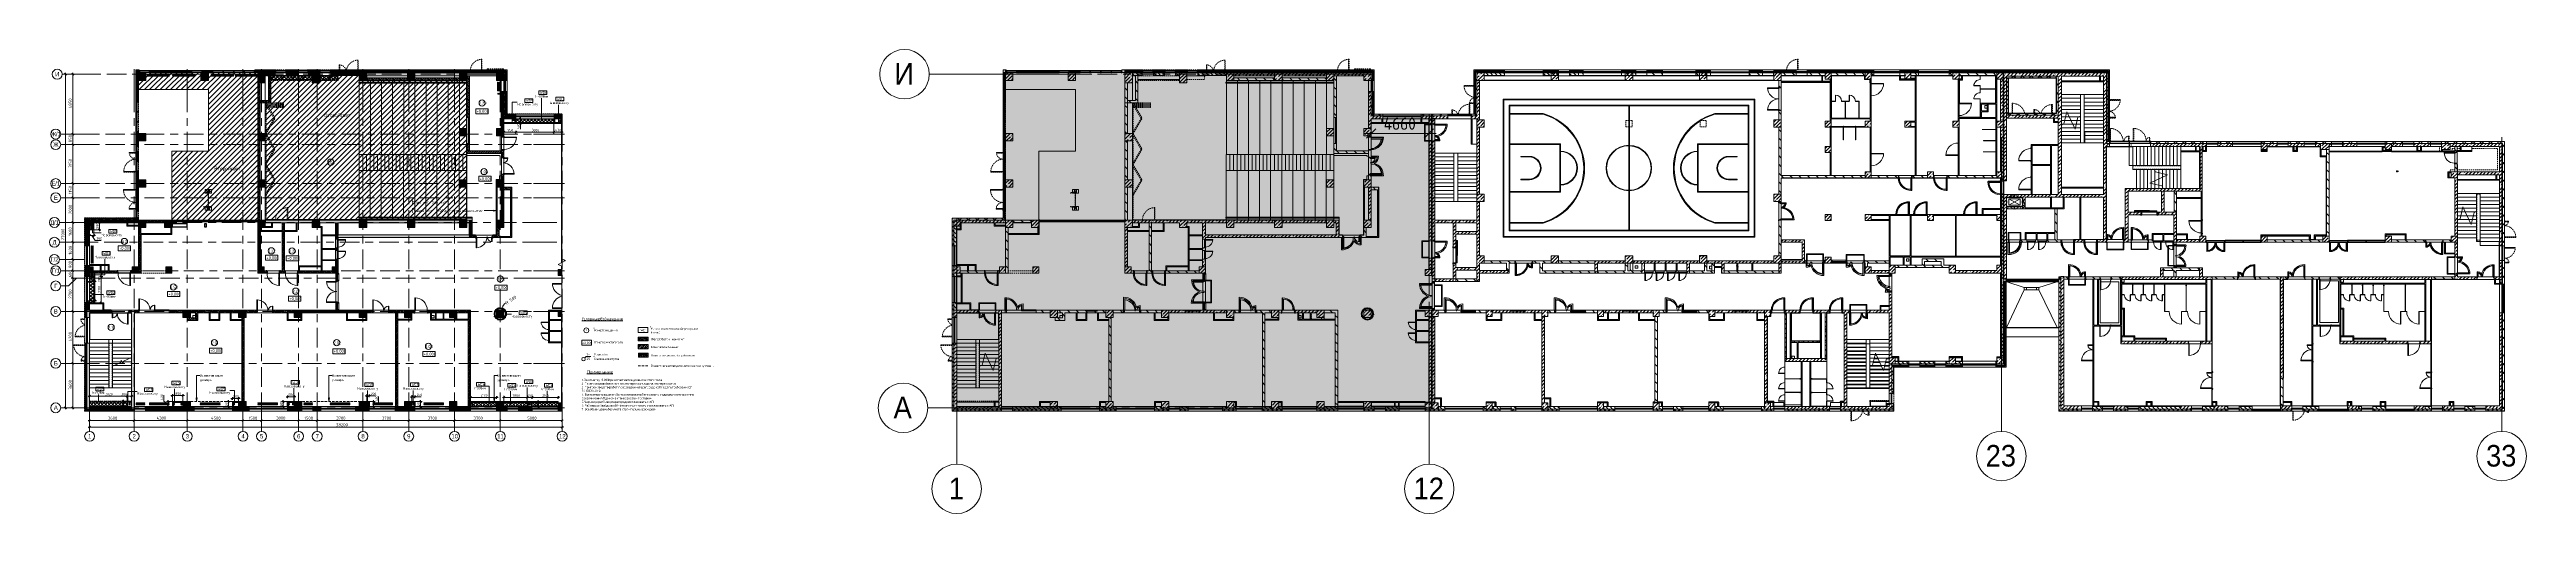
# Model space of a CAD drawing. Header units: millimetres. Extents: x -3129 to 197107, y -8553 to 29000.
import ezdxf

# ---------------------------------------------------------------- set-up
doc = ezdxf.new("R2010")
doc.units = ezdxf.units.MM
for name, pattern in [('200_ШТРИХ__ш1_п0_6_', [160, 100, -60]), ('ADSK_Штрих_ш2 п1', [300, 200, -100]), ('Осевая', [3175, 635, -476.25, 1587.5, -476.25])]:
    doc.linetypes.add(name, pattern=pattern)
for name, color, linetype, lineweight in [('A-ANNO-DIMS', 7, 'Continuous', 9), ('A-ANNO-DIMS-100', 7, 'Continuous', 9), ('A-ANNO-DIMS-500', 7, 'Continuous', 9), ('A-AREA-IDEN', 7, 'Continuous', 9), ('A-DETL', 7, 'Continuous', 9), ('A-DETL-1', 7, 'ADSK_Штрих_ш2 п1', 9), ('A-DETL-2', 7, 'Continuous', 25), ('A-DETL-3', 7, 'Continuous', 5), ('A-DETL-GENF', 7, 'Continuous', 9), ('A-DETL-MBND-1', 7, '200_ШТРИХ__ш1_п0_6_', 9), ('A-DOOR-6', 7, 'Continuous', 5), ('A-GENM-1', 7, 'Continuous', 5), ('A-GLAZ', 7, 'Continuous', 9), ('A-GLAZ-1', 7, 'Continuous', 5), ('A-GLAZ-CURT', 7, 'Continuous', 9), ('A-GLAZ-CURT-2', 7, 'Continuous', 5), ('A-GLAZ-CWMG', 7, 'Continuous', 9), ('A-GLAZ-CWMG-4', 7, 'Continuous', 5), ('A-ROOF', 7, 'Continuous', 5), ('A-WALL', 7, 'Continuous', 9), ('A-WALL-1', 7, 'Continuous', 13), ('A-WALL-6', 7, 'Continuous', 5), ('A-WALL-IDEN', 7, 'Continuous', 9), ('G-ANNO-DIMS', 7, 'Continuous', 9), ('G-ANNO-TEXT', 7, 'Continuous', 9), ('I-WALL', 7, 'Continuous', 9), ('I-WALL-6', 7, 'Continuous', 5), ('M-EQPM-2', 7, 'Continuous', 5), ('S-COLS', 7, 'Continuous', 9), ('S-COLS-2', 7, 'Continuous', 5), ('S-STRS', 7, 'Continuous', 9), ('S-STRS-1', 7, 'Continuous', 5), ('S-STRS-MBND', 7, 'Continuous', 9), ('S-STRS-MBND-1', 7, 'Continuous', 5), ('Оси', 7, 'Continuous', 9), ('Оси-1', 7, 'Continuous', 20), ('Оси-2', 7, 'Осевая', 9)]:
    doc.layers.add(name, color=color, linetype=linetype, lineweight=lineweight)
for name, color, linetype, lineweight, true_color in [('A-DETL-GENF-1', 7, 'Continuous', 9, 0xaaaaaa), ('A-DETL-GENF-2', 7, 'Continuous', 9, 0xe2e2e2), ('A-DETL-GENF-3', 7, 'Continuous', 9, 0xc0c0c0), ('A-DETL-GENF-4', 7, 'Continuous', 9, 0xe4eaf1), ('A-DETL-GENF-5', 9, 'Continuous', 9, 0x808080), ('A-DETL-GENF-7', 7, 'Continuous', 5, 0xe2e2e2), ('A-DETL-GENF-8', 7, 'Continuous', 5, 0xaaaaaa), ('A-DETL-GENF-9', 7, 'Continuous', 5, 0xb7b7b7), ('A-DETL-MBND-2', 7, '200_ШТРИХ__ш1_п0_6_', 9, 0xff80c0), ('A-DOOR-1', 7, 'Continuous', 9, 0xaaaaaa), ('A-DOOR-2', 7, 'Continuous', 9, 0xe2e2e2), ('A-DOOR-3', 7, 'Continuous', 5, 0xaaaaaa), ('A-DOOR-4', 7, 'Continuous', 5, 0xe2e2e2), ('A-DOOR-5', 7, 'Continuous', 5, 0xb7b7b7), ('A-DOOR-FRAM-1', 7, 'Continuous', 9, 0xe2e2e2), ('A-DOOR-FRAM-2', 7, 'Continuous', 9, 0xaaaaaa), ('A-DOOR-FRAM-3', 7, 'Continuous', 5, 0xe2e2e2), ('A-DOOR-FRAM-4', 7, 'Continuous', 5, 0xaaaaaa), ('A-DOOR-FRAM-5', 7, 'Continuous', 5, 0xb7b7b7), ('A-FLOR-1', 7, 'Continuous', 9, 0xaaaaaa), ('A-FLOR-2', 7, 'Continuous', 5, 0xb7b7b7), ('A-FLOR-3', 7, 'Continuous', 5, 0xaaaaaa), ('A-GENM-2', 7, 'Continuous', 5, 0xe2ddcd), ('A-GLAZ-2', 7, 'Continuous', 5, 0x737373), ('A-GLAZ-CURT-1', 7, 'Continuous', 5, 0x737373), ('A-GLAZ-CWMG-1', 7, 'Continuous', 9, 0x383e42), ('A-GLAZ-CWMG-2', 7, 'Continuous', 5, 0x737373), ('A-GLAZ-CWMG-3', 7, 'Continuous', 5, 0x383e42), ('A-WALL-2', 5, 'Continuous', 13, 0x0000ff), ('A-WALL-3', 7, 'Continuous', 13, 0x008040), ('A-WALL-4', 7, 'Continuous', 9, 0xff80c0), ('A-WALL-5', 7, 'Continuous', 9, 0xff8040), ('A-WALL-7', 7, 'Continuous', 9, 0x737373), ('A-WALL-8', 7, 'Continuous', 5, 0x737373), ('A-WALL-PATT-1', 7, 'Continuous', 9, 0x787878), ('A-WALL-PATT-2', 7, 'Continuous', 5, 0x787878), ('G-ANNO-TEXT-1', 7, 'Continuous', 9, 0x3c3c3c), ('I-WALL-1', 7, 'Continuous', 9, 0x787878), ('I-WALL-2', 5, 'Continuous', 9, 0x0000ff), ('I-WALL-3', 7, 'Continuous', 9, 0x008040), ('I-WALL-4', 7, 'Continuous', 5, 0xe7e7e7), ('I-WALL-5', 7, 'Continuous', 9, 0xe7e7e7), ('I-WALL-7', 7, 'Continuous', 5, 0x737373), ('I-WALL-8', 7, 'Continuous', 5, 0x787878), ('M-EQPM-1', 7, 'Continuous', 9, 0xaaaaaa), ('S-COLS-1', 7, 'Continuous', 5, 0x737373), ('S-STRS-2', 7, 'Continuous', 5, 0x737373), ('S-STRS-MBND-2', 7, 'Continuous', 5, 0x737373)]:
    doc.layers.add(name, color=color, linetype=linetype, lineweight=lineweight, true_color=true_color)
doc.layers.add('A-DETL-GENF-6', color=7, linetype='Continuous', lineweight=9, true_color=0xc0c0c0, transparency=0.4)
doc.styles.add('Arial', font='arial.ttf', dxfattribs={"width": 0.9, "height": 350})
doc.styles.add('Arial_1', font='arial.ttf', dxfattribs={"width": 0.9, "height": 1750})
doc.styles.add('GOST Common', font='GOST_Common.ttf', dxfattribs={"width": 0.9, "height": 250})
doc.styles.add('GOST Common_1', font='GOST_Common.ttf', dxfattribs={"width": 0.9, "height": 200})
doc.styles.add('GOST Common_2', font='GOST_Common.ttf', dxfattribs={"width": 0.9, "height": 300})
doc.styles.add('GOST Common_3', font='GOST_Common.ttf', dxfattribs={"width": 0.9, "height": 400})
doc.styles.add('GOST Common_4', font='GOST_Common.ttf', dxfattribs={"width": 0.9, "height": 222.003871})
doc.styles.add('GOST Common_5', font='GOST_Common.ttf', dxfattribs={"height": 245})
doc.styles.add('GOST Common_6', font='GOST_Common.ttf', dxfattribs={"height": 175})
doc.styles.add('GOST Common_7', font='GOST_Common.ttf', dxfattribs={"width": 0.9, "height": 210})
doc.styles.add('GOST Common_8', font='GOST_Common.ttf', dxfattribs={"width": 0.9, "height": 175})
doc.styles.add('GOST Common_9', font='GOST_Common.ttf', dxfattribs={"width": 0.9, "height": 245})
doc.styles.add('ISOCPEUR', font='isocpeur.ttf', dxfattribs={"width": 0.9, "height": 250})
doc.styles.add('ISOCPEUR_1', font='isocpeur.ttf', dxfattribs={"width": 0.9, "height": 200})
doc.styles.add('ISOCPEUR_2', font='isocpeur.ttf', dxfattribs={"height": 250})
doc.styles.add('ISOCPEUR_3', font='isocpeur.ttf', dxfattribs={"width": 0.9, "height": 1000})
doc.dimstyles.new('ISO-2_0_0_9К_Средний_округл2', dxfattribs={"dimscale": 304.8, "dimtxt": 199.196235, "dimasz": 0.492126, "dimexe": 0.393701, "dimexo": 0, "dimgap": 0, "dimtad": 1, "dimdec": 0, "dimrnd": 10, "dimzin": 0, "dimdsep": 46, "dimtxsty": 'ISOCPEUR_1', "dimblk1": 'OBLIQUE', "dimblk2": 'OBLIQUE', "dimsah": 1, "dimcen": 0.09, "dimdle": 0.393701, "dimazin": 0, "dimtfac": 1, "dimtdec": 4, "dimtix": 1, "dimtmove": 0, "dimatfit": 3, "dimfxl": 1, "dimtvp": 1, "dimtolj": 1, "dimtzin": 0, "dimarcsym": 2})
doc.dimstyles.new('ISO-2_0_0_9К_Средний_округл2_1', dxfattribs={"dimscale": 304.8, "dimtxt": 199.196235, "dimasz": 0.492126, "dimexe": 0.393701, "dimexo": 0, "dimgap": 0, "dimtad": 1, "dimdec": 0, "dimrnd": 10, "dimzin": 0, "dimdsep": 46, "dimtxsty": 'ISOCPEUR_1', "dimblk1": 'OBLIQUE', "dimblk2": 'OBLIQUE', "dimsah": 1, "dimcen": 0.09, "dimdle": 0.393701, "dimazin": 0, "dimtfac": 1, "dimtdec": 4, "dimtix": 1, "dimtmove": 1, "dimatfit": 3, "dimfxl": 1, "dimtvp": 1, "dimtolj": 1, "dimtzin": 0, "dimarcsym": 2})
doc.dimstyles.new('ISO-2_0_0_9К_Средний_округл2_2', dxfattribs={"dimscale": 304.8, "dimtxt": 995.981176, "dimasz": 2.46063, "dimexe": 1.968504, "dimexo": 0, "dimgap": 0, "dimtad": 1, "dimdec": 0, "dimrnd": 10, "dimzin": 0, "dimdsep": 46, "dimtxsty": 'ISOCPEUR_3', "dimblk1": 'OBLIQUE', "dimblk2": 'OBLIQUE', "dimsah": 1, "dimcen": 0.09, "dimdle": 1.968504, "dimazin": 0, "dimtfac": 1, "dimtdec": 4, "dimtix": 1, "dimtmove": 0, "dimatfit": 3, "dimfxl": 1, "dimtvp": 1, "dimtolj": 1, "dimtzin": 0, "dimarcsym": 2})
doc.dimstyles.new('ISO-2_5_0_9К_БОЛЬШОЙ', dxfattribs={"dimscale": 304.8, "dimtxt": 248.995294, "dimasz": 0.492126, "dimexe": 0.393701, "dimexo": 0.984252, "dimgap": 0, "dimtad": 1, "dimdec": 0, "dimrnd": 10, "dimzin": 0, "dimdsep": 46, "dimtxsty": 'ISOCPEUR', "dimblk1": 'OBLIQUE', "dimblk2": 'OBLIQUE', "dimsah": 1, "dimcen": 0.09, "dimdle": 0.393701, "dimazin": 0, "dimtfac": 1, "dimtdec": 4, "dimtix": 1, "dimtmove": 0, "dimatfit": 3, "dimfxl": 1, "dimtvp": 1, "dimtolj": 1, "dimtzin": 0, "dimarcsym": 2})
doc.dimstyles.new('ISO-2_5_0_9К_БОЛЬШОЙ_1', dxfattribs={"dimscale": 304.8, "dimtxt": 248.995294, "dimasz": 0.492126, "dimexe": 0.393701, "dimexo": 0.984252, "dimgap": 0, "dimtad": 1, "dimdec": 0, "dimrnd": 10, "dimzin": 0, "dimdsep": 46, "dimtxsty": 'ISOCPEUR', "dimblk1": 'OBLIQUE', "dimblk2": 'OBLIQUE', "dimsah": 1, "dimcen": 0.09, "dimdle": 0.393701, "dimazin": 0, "dimtfac": 1, "dimtdec": 4, "dimtix": 1, "dimtmove": 2, "dimatfit": 3, "dimfxl": 1, "dimtvp": 1, "dimtolj": 1, "dimtzin": 0, "dimarcsym": 2})
doc.dimstyles.new('ISO-2_5_1_0K_БОЛЬШОЙ', dxfattribs={"dimscale": 304.8, "dimtxt": 248.995294, "dimasz": 0.656168, "dimexe": 0.787402, "dimexo": 0, "dimgap": 0, "dimtad": 1, "dimjust": 3, "dimdec": 0, "dimzin": 0, "dimdsep": 46, "dimtxsty": 'ISOCPEUR_2', "dimsah": 1, "dimcen": 0.09, "dimazin": 0, "dimtfac": 1, "dimtdec": 4, "dimtix": 1, "dimtmove": 0, "dimatfit": 2, "dimfxl": 1, "dimtvp": 1, "dimtolj": 1, "dimtzin": 0, "dimarcsym": 2})
pattern_1 = [(135, (0, 0), (-70.71068, -70.71068), [])]
pattern_2 = [(45, (0, 0), (-70.71068, 70.71068), []), (135, (0, 0), (-70.71068, -70.71068), [])]
pattern_3 = [(135, (1751.41, 164.685), (-14.14214, -14.14214), []), (225, (1751.41, 164.685), (14.14214, -14.14214), [])]
pattern_4 = [(45, (-371.384, 164.685), (-14.1421, 14.1421), []), (135, (-371.384, 164.685), (-14.1421, -14.1421), [])]
pattern_5 = [(45, (0, 0), (-57.02463, 57.02463), []), (45, (57.025, 0), (-57.02463, 57.02463), [100.806, -20.161, 3.353, -16.808])]
pattern_6 = [(135, (0, 0), (-35.35534, -35.35534), [])]
pattern_7 = [(45, (0, 0), (-35.35534, 35.35534), [])]
pattern_8 = [(135, (0, 0), (-75.43415, -75.43415), [106.68, -17.78, 3.556, -17.78]), (135, (0, 75.39), (-75.43415, -75.43415), []), (50, (0, 0), (127.52922, -11.15758), [13.335, -146.685]), (355, (0, 0), (-24.66966, 133.74002), [10.668, -117.348]), (100.451, (10.63, -0.93), (102.85973, 122.58178), [11.333, -124.663]), (46.184, (0, 35.56), (189.75516, -29.43036), [20.002, -220.027]), (96.636, (15.81, 33.1), (166.1822, 173.1996), [17, -186.995]), (351.184, (0, 35.56), (166.1839, 173.1976), [16.002, -176.022]), (21, (17.78, 26.67), (106.13027, -71.58603), [13.335, -146.685]), (326, (17.78, 26.67), (43.26188, 128.93175), [10.668, -117.348]), (71.451, (26.62, 20.7), (149.39198, 57.34505), [11.333, -124.663]), (37.5, (0, 0), (2.16223, 59.188357), [3.353, -112.573, 3.353, -115.773, -117.792]), (37.5, (0, 0), (2.16223, 59.188357), [-235.052, 3.353, -114.44]), (7.5, (0, 0), (46.77386, 70.12615), [3.353, -64.567, 3.353, -109.906, -44.894]), (7.5, (0, 0), (46.77386, 70.12615), [-181.178, 3.353, -41.542]), (327.5, (-39.65, 0), (94.91367, -4.010093), [3.353, -41.097, 3.353, -135.331, -184.023]), (327.5, (-39.65, 0), (94.91367, -4.010093), [-183.134, 3.353, -180.67]), (317.5, (-57.43, 0), (103.69057, 17.79882), [3.353, -54.432, 3.353, -88.748, -130.683]), (317.5, (-57.43, 0), (103.69057, 17.79882), [-149.885, 3.353, -127.33])]
pattern_9 = [(135, (1751.41, 174.685), (-14.14214, -14.14214), []), (225, (1751.41, 174.685), (14.14214, -14.14214), [])]
pattern_10 = [(45, (-371.384, 174.685), (-14.1421, 14.1421), []), (135, (-371.384, 174.685), (-14.1421, -14.1421), [])]
pattern_11 = [(135, (1951.41, 104.685), (-14.14214, -14.14214), []), (225, (1951.41, 104.685), (14.14214, -14.14214), [])]
pattern_12 = [(45, (-171.384, 104.685), (-14.1421, 14.1421), []), (135, (-171.384, 104.685), (-14.1421, -14.1421), [])]
pattern_13 = [(135, (1951.41, 174.685), (-14.14214, -14.14214), []), (225, (1951.41, 174.685), (14.14214, -14.14214), [])]
pattern_14 = [(45, (-171.384, 174.685), (-14.1421, 14.1421), []), (135, (-171.384, 174.685), (-14.1421, -14.1421), [])]
pattern_15 = [(45, (0, 0), (-141.42136, 141.42136), []), (135, (0, 0), (-141.42136, -141.42136), [])]
pattern_16 = [(0, (26444.5, 15393.4), (0, 246.1), []), (90, (26444.5, 15393.4), (-1300, 8e-14), [])]
pattern_17 = [(45, (19529.74, -3480), (-141.4214, 141.4214), []), (135, (19529.74, -3480), (-141.4214, -141.4214), [])]
pattern_18 = [(45, (-372.22, 3488.37), (-141.4214, 141.4214), []), (135, (-372.22, 3488.37), (-141.4214, -141.4214), [])]
pattern_19 = [(225, (67550, 23504), (141.4214, -141.4214), []), (315, (67550, 23504), (141.4214, 141.4214), [])]
pattern_20 = [(225, (70250, 23504), (141.4214, -141.4214), []), (315, (70250, 23504), (141.4214, 141.4214), [])]
pattern_21 = [(225, (72530, 23504), (141.4214, -141.4214), []), (315, (72530, 23504), (141.4214, 141.4214), [])]
pattern_22 = [(315, (26871.94, 23549), (141.4214, 141.4214), []), (45, (26871.94, 23549), (-141.4214, 141.4214), [])]
pattern_23 = [(45, (0, 0), (-212.132, 212.132), [])]
pattern_24 = [(45, (-38790, -7650), (-285.123, 285.123), []), (45, (-38504.88, -7650), (-285.123, 285.123), [504.031, -100.806, 16.764, -84.042])]
pattern_25 = [(45, (-38790, -150), (-285.123, 285.123), []), (45, (-38504.88, -150), (-285.123, 285.123), [504.031, -100.806, 16.764, -84.042])]
pattern_26 = [(45, (70097.43, 0), (-353.5534, 353.5534), []), (135, (70097.43, 0), (-353.5534, -353.5534), [])]
pattern_27 = [(45, (70097.43, 0), (-285.1231, 285.1231), []), (45, (70382.56, 0), (-285.1231, 285.1231), [504.031, -100.806, 16.764, -84.042])]
pattern_28 = [(135, (70097.43, 0), (-176.7767, -176.7767), [])]
pattern_29 = [(135, (70097.43, 0), (-353.5534, -353.5534), [])]
pattern_30 = [(45, (70097.43, 0), (-176.7767, 176.7767), [])]
pattern_31 = [(135, (1826.41, 164.685), (-14.14214, -14.14214), []), (225, (1826.41, 164.685), (14.14214, -14.14214), [])]
pattern_32 = [(45, (-296.384, 164.685), (-14.1421, 14.1421), []), (135, (-296.384, 164.685), (-14.1421, -14.1421), [])]
pattern_33 = [(135, (1576.41, 164.685), (-14.14214, -14.14214), []), (225, (1576.41, 164.685), (14.14214, -14.14214), [])]
pattern_34 = [(45, (-546.384, 164.685), (-14.1421, 14.1421), []), (135, (-546.384, 164.685), (-14.1421, -14.1421), [])]
pattern_35 = [(135, (70097.43, 0), (-377.1708, -377.1708), [533.4, -88.9, 17.78, -88.9]), (135, (70097.43, 376.94), (-377.1708, -377.1708), []), (50, (70097.43, 0), (637.6445, -55.7866), [66.675, -733.425]), (355, (70097.4, 0), (-123.3494, 668.6992), [53.34, -586.74]), (100.451, (70150.6, -4.65), (514.299, 612.908), [56.665, -623.315]), (46.184, (70097.4, 177.8), (948.7764, -147.1497), [100.012, -1100.137]), (96.636, (70176.5, 165.5), (830.909, 865.997), [84.998, -934.973]), (351.184, (70097.4, 177.8), (830.918, 865.988), [80.01, -880.11]), (21, (70186.33, 133.35), (530.6506, -357.9283), [66.675, -733.425]), (326, (70186.3, 133.35), (216.308, 644.6585), [53.34, -586.74]), (71.451, (70230.55, 103.5), (746.9596, 286.7243), [56.665, -623.315]), (37.5, (70097.43, 0), (10.81053, 295.9426), [16.764, -562.864, 16.764, -578.866, -588.962]), (37.5, (70097.43, 0), (10.81053, 295.9426), [-1175.258, 16.764, -572.198]), (7.5, (70097.43, 0), (233.86916, 350.63175), [16.764, -322.834, 16.764, -549.529, -224.472]), (7.5, (70097.43, 0), (233.86916, 350.63175), [-905.891, 16.764, -207.708]), (327.5, (69899.19, 0), (474.5678, -20.0513), [16.764, -205.486, 16.764, -676.656, -920.115]), (327.5, (69899.19, 0), (474.5678, -20.0513), [-915.67, 16.764, -903.351]), (317.5, (69810.3, 0), (518.4522, 88.9934), [16.764, -272.161, 16.764, -443.738, -653.415]), (317.5, (69810.3, 0), (518.4522, 88.9934), [-749.427, 16.764, -636.651])]
pattern_36 = [(135, (1751.41, 104.685), (-14.14214, -14.14214), []), (225, (1751.41, 104.685), (14.14214, -14.14214), [])]
pattern_37 = [(45, (-371.384, 104.685), (-14.1421, 14.1421), []), (135, (-371.384, 104.685), (-14.1421, -14.1421), [])]
pattern_38 = [(135, (1951.41, 164.685), (-14.14214, -14.14214), []), (225, (1951.41, 164.685), (14.14214, -14.14214), [])]
pattern_39 = [(45, (-171.384, 164.685), (-14.1421, 14.1421), []), (135, (-171.384, 164.685), (-14.1421, -14.1421), [])]
pattern_40 = [(45, (70097.4, 0), (-530.33, 530.33), []), (135, (70097.4, 0), (-530.33, -530.33), [])]

# ---------------------------------------------------------------- blocks, each defined once
blk = doc.blocks.new('BSC_Колонна _Прямоугольная - 600х600-23286269-План монтажа стен и перегородок 2 этажа  в осях 1-12')
at = {"layer": 'S-COLS'}
h = blk.add_hatch(dxfattribs=at)
h.set_pattern_fill('FP_1', color=256, style=0, pattern_type=2)
h.set_pattern_definition([(45, (-29509.74, -7600), (-57.02463, 57.02463), []), (45, (-29452.72, -7600), (-57.02463, 57.02463), [100.806, -20.161, 3.353, -16.808])])
h.paths.add_polyline_path([(-300, -300), (300, -300), (300, 300), (-300, 300)])
for p, q in [((300, 300), (-300, 300)), ((-300, 300), (-300, -300)), ((300, -300), (300, 300)), ((-300, -300), (300, -300))]:
    blk.add_line(p, q, dxfattribs=at)
blk = doc.blocks.new('BSC_Колонна _Прямоугольная - 600х600-V1-План монтажа стен и перегородок 2 этажа  в осях 1-12')
at = {"layer": 'S-COLS'}
h = blk.add_hatch(dxfattribs=at)
h.set_pattern_fill('FP_2', color=256, style=0, pattern_type=2)
h.set_pattern_definition([(45, (-25860, -200), (-57.02463, 57.02463), []), (45, (-25802.975, -200), (-57.02463, 57.02463), [100.806, -20.161, 3.353, -16.808])])
h.paths.add_polyline_path([(-300, -300), (300, -300), (300, 300), (-300, 300), (-300, -13)])
for p, q in [((300, 300), (-300, 300)), ((-300, 300), (-300, -300)), ((300, -300), (300, 300)), ((-300, -300), (300, -300))]:
    blk.add_line(p, q, dxfattribs=at)
blk = doc.blocks.new('BSC_Колонна _Прямоугольная - 600х600-V2-План монтажа стен и перегородок 2 этажа  в осях 1-12')
at = {"layer": 'S-COLS'}
h = blk.add_hatch(dxfattribs=at)
h.set_pattern_fill('FP_3', color=256, style=0, pattern_type=2)
h.set_pattern_definition([(45, (-29509.74, -200), (-57.02463, 57.02463), []), (45, (-29452.72, -200), (-57.02463, 57.02463), [100.806, -20.161, 3.353, -16.808])])
h.paths.add_polyline_path([(-193, -300), (300, -300), (300, 300), (-300, 300), (-300, -300)])
for p, q in [((300, 300), (-300, 300)), ((-300, 300), (-300, -300)), ((300, -300), (300, 300)), ((-300, -300), (300, -300))]:
    blk.add_line(p, q, dxfattribs=at)
blk = doc.blocks.new('BSC_Колонна _Прямоугольная - 600х800-24078684-План монтажа стен и перегородок 2 этажа  в осях 1-12')
at = {"layer": 'S-COLS'}
h = blk.add_hatch(dxfattribs=at)
h.set_pattern_fill('FP_4', color=256, style=0, pattern_type=2)
h.set_pattern_definition([(45, (-14010, -26700), (-57.02463, 57.02463), []), (45, (-13952.975, -26700), (-57.02463, 57.02463), [100.806, -20.161, 3.353, -16.808])])
h.paths.add_polyline_path([(-300, -400), (300, -400), (300, 400), (-300, 400), (-300, -352)])
for p, q in [((300, 400), (-300, 400)), ((-300, 400), (-300, -400)), ((300, -400), (300, 400)), ((-300, -400), (300, -400))]:
    blk.add_line(p, q, dxfattribs=at)
blk = doc.blocks.new('BSC_Колонна _Прямоугольная - 600х600-V3-План монтажа стен и перегородок 2 этажа  в осях 1-12')
at = {"layer": 'S-COLS'}
h = blk.add_hatch(dxfattribs=at)
h.set_pattern_fill('FP_5', color=256, style=0, pattern_type=2)
h.set_pattern_definition([(45, (-14010, -14900), (-57.02463, 57.02463), []), (45, (-13952.975, -14900), (-57.02463, 57.02463), [100.806, -20.161, 3.353, -16.808])])
h.paths.add_polyline_path([(-300, -300), (300, -300), (300, 300), (-300, 300), (-300, -63)])
for p, q in [((300, 300), (-300, 300)), ((-300, 300), (-300, -300)), ((300, -300), (300, 300)), ((-300, -300), (300, -300))]:
    blk.add_line(p, q, dxfattribs=at)
blk = doc.blocks.new('BSC_Колонна _Прямоугольная - 600х600-23295697-План монтажа стен и перегородок 2 этажа  в осях 1-12')
at = {"layer": 'S-COLS'}
h = blk.add_hatch(dxfattribs=at)
h.set_pattern_fill('FP_6', color=256, style=0, pattern_type=2)
h.set_pattern_definition([(45, (-14010, -18150), (-57.02463, 57.02463), []), (45, (-13952.975, -18150), (-57.02463, 57.02463), [100.806, -20.161, 3.353, -16.808])])
h.paths.add_polyline_path([(-300, -300), (300, -300), (300, 300), (-300, 300), (-300, -300)])
for p, q in [((300, 300), (-300, 300)), ((-300, 300), (-300, -300)), ((300, -300), (300, 300)), ((-300, -300), (300, -300))]:
    blk.add_line(p, q, dxfattribs=at)
blk = doc.blocks.new('BSC_Колонна _Прямоугольная - 600х600-V4-План монтажа стен и перегородок 2 этажа  в осях 1-12')
at = {"layer": 'S-COLS'}
h = blk.add_hatch(dxfattribs=at)
h.set_pattern_fill('FP_7', color=256, style=0, pattern_type=2)
h.set_pattern_definition([(45, (-14010, -21900), (-57.02463, 57.02463), []), (45, (-13952.975, -21900), (-57.02463, 57.02463), [100.806, -20.161, 3.353, -16.808])])
h.paths.add_polyline_path([(-300, -300), (300, -300), (300, 300), (-300, 300), (-300, -300)])
for p, q in [((300, 300), (-300, 300)), ((-300, 300), (-300, -300)), ((300, -300), (300, 300)), ((-300, -300), (300, -300))]:
    blk.add_line(p, q, dxfattribs=at)
blk = doc.blocks.new('BSC_Колонна _Прямоугольная - 600х600-V5-План монтажа стен и перегородок 2 этажа  в осях 1-12')
at = {"layer": 'S-COLS'}
h = blk.add_hatch(dxfattribs=at)
h.set_pattern_fill('FP_8', color=256, style=0, pattern_type=2)
h.set_pattern_definition([(45, (-25860, -7600), (-57.02463, 57.02463), []), (45, (-25802.975, -7600), (-57.02463, 57.02463), [100.806, -20.161, 3.353, -16.808])])
h.paths.add_polyline_path([(-300, -300), (300, -300), (300, 300), (-300, 300), (-300, -88)])
for p, q in [((300, 300), (-300, 300)), ((-300, 300), (-300, -300)), ((300, -300), (300, 300)), ((-300, -300), (300, -300))]:
    blk.add_line(p, q, dxfattribs=at)
blk = doc.blocks.new('BSC_Колонна _Прямоугольная - 600х600-V6-План монтажа стен и перегородок 2 этажа  в осях 1-12')
at = {"layer": 'S-COLS'}
h = blk.add_hatch(dxfattribs=at)
h.set_pattern_fill('FP_9', color=256, style=0, pattern_type=2)
h.set_pattern_definition([(45, (-26110, -26800), (-57.02463, 57.02463), []), (45, (-26052.975, -26800), (-57.02463, 57.02463), [100.806, -20.161, 3.353, -16.808])])
h.paths.add_polyline_path([(-300, -300), (300, -300), (300, 300), (-300, 300)])
for p, q in [((300, 300), (-300, 300)), ((-300, 300), (-300, -300)), ((300, -300), (300, 300)), ((-300, -300), (300, -300))]:
    blk.add_line(p, q, dxfattribs=at)
blk = doc.blocks.new('BSC_Колонна _Прямоугольная - 600х600-V7-План монтажа стен и перегородок 2 этажа  в осях 1-12')
at = {"layer": 'S-COLS'}
h = blk.add_hatch(dxfattribs=at)
h.set_pattern_fill('FP_10', color=256, style=0, pattern_type=2)
h.set_pattern_definition([(45, (-26110, -14900), (-57.02463, 57.02463), []), (45, (-26052.975, -14900), (-57.02463, 57.02463), [100.806, -20.161, 3.353, -16.808])])
h.paths.add_polyline_path([(-300, -300), (300, -300), (300, 300), (-300, 300)])
for p, q in [((300, 300), (-300, 300)), ((-300, 300), (-300, -300)), ((300, -300), (300, 300)), ((-300, -300), (300, -300))]:
    blk.add_line(p, q, dxfattribs=at)
blk = doc.blocks.new('110_Дверь_СКБ_1Ст_Внутренняя1 - Д-4 1100x2100h_су мгн-32375332-План монтажа стен и перегородок 2 этажа  в осях 1-12')
at = {"layer": 'A-DOOR-1'}
h = blk.add_hatch(dxfattribs=at)
h.set_pattern_fill('FP_13', color=256, style=0, pattern_type=2)
h.set_pattern_definition(pattern_3)
h.paths.add_polyline_path([(562.5, 100), (537.5, 100), (537.5, -100), (562.5, -100)])
at = {"layer": 'A-DOOR-2'}
h = blk.add_hatch(color=256, dxfattribs=at)
h.paths.add_polyline_path([(-512.5, 100), (-512.5, 20), (-477.5, 20), (-477.5, 60), (-487.5, 60), (-487.5, 100)])
h.paths.add_polyline_path([(512.5, 100), (512.5, 60), (502.5, 60), (502.5, 20), (537.5, 20), (537.5, 100)])
at = {"layer": 'A-DOOR-FRAM-1'}
for points in [[(-567.5, 108), (-567.5, 100), (-497.5, 100), (-497.5, 108)], [(-512.5, 100), (-512.5, 99), (-497.5, 100)], [(-497.5, 20), (-512.5, 20), (-512.5, -100), (-497.5, -100)], [(-487.5, 1100), (-487.5, 100), (-447.5, 100), (-447.5, 1100)], [(592.5, 108), (522.5, 108), (522.5, 100), (592.5, 100)], [(522.5, 100), (522.5, 99), (537.5, 100)], [(537.5, 20), (522.5, 20), (522.5, -100), (537.5, -100)], [(-567.5, -100), (-567.5, -108), (-497.5, -108), (-497.5, -100)], [(592.5, -100), (522.5, -100), (522.5, -108), (592.5, -108)]]:
    blk.add_hatch(color=256, dxfattribs=at).paths.add_polyline_path(points)
at = {"layer": 'A-DOOR-FRAM-2'}
h = blk.add_hatch(dxfattribs=at)
h.set_pattern_fill('FP_14', color=256, style=0, pattern_type=2)
h.set_pattern_definition(pattern_4)
h.paths.add_polyline_path([(-512.5, 100), (-537.5, 100), (-537.5, -100), (-512.5, -100)])
at = {"layer": 'A-DOOR-1'}
for p, q in [((-487.5, 1100), (-487.5, 100)), ((-447.5, 1100), (-487.5, 1100)), ((-487.5, 100), (-447.5, 100)), ((-447.5, 100), (-447.5, 1100))]:
    blk.add_line(p, q, dxfattribs=at)
blk.add_arc((-487.5, 100), 1000, 360, 90, dxfattribs=at)
at = {"layer": 'A-DOOR-FRAM-2'}
for p, q in [((-497.5, 108), (-567.5, 108)), ((-567.5, 108), (-567.5, 100)), ((-567.5, 100), (-497.5, 100)), ((-512.5, 100), (-537.5, 100)), ((-537.5, 100), (-537.5, -100)), ((-487.5, 100), (-512.5, 100)), ((-512.5, 100), (-512.5, 20)), ((-512.5, -100), (-512.5, 100)), ((-497.5, 100), (-512.5, 100)), ((-512.5, 100), (-512.5, 99)), ((-512.5, 99), (-497.5, 99)), ((-512.5, 20), (-477.5, 20)), ((-497.5, 20), (-512.5, 20)), ((-512.5, 20), (-512.5, -100)), ((-497.5, 100), (-497.5, 108)), ((-497.5, 99), (-497.5, 100)), ((-497.5, -100), (-497.5, 20)), ((-487.5, 60), (-487.5, 100)), ((-477.5, 60), (-487.5, 60)), ((-477.5, 20), (-477.5, 60)), ((512.5, 60), (502.5, 60)), ((502.5, 60), (502.5, 20)), ((502.5, 20), (537.5, 20)), ((512.5, 100), (512.5, 60)), ((537.5, 100), (512.5, 100)), ((592.5, 108), (522.5, 108)), ((522.5, 108), (522.5, 100)), ((537.5, 100), (522.5, 100)), ((522.5, 100), (522.5, 99)), ((522.5, 100), (592.5, 100)), ((522.5, 99), (537.5, 99)), ((537.5, 20), (522.5, 20)), ((522.5, 20), (522.5, -100)), ((537.5, 20), (537.5, 100)), ((562.5, 100), (537.5, 100)), ((537.5, 100), (537.5, -100)), ((537.5, 99), (537.5, 100)), ((537.5, -100), (537.5, 20)), ((562.5, -100), (562.5, 100)), ((592.5, 100), (592.5, 108)), ((-497.5, -100), (-567.5, -100)), ((-567.5, -100), (-567.5, -108)), ((-567.5, -108), (-497.5, -108)), ((-537.5, -100), (-512.5, -100)), ((-512.5, -100), (-497.5, -100)), ((-497.5, -108), (-497.5, -100)), ((522.5, -100), (537.5, -100)), ((592.5, -100), (522.5, -100)), ((522.5, -100), (522.5, -108)), ((522.5, -108), (592.5, -108)), ((537.5, -100), (562.5, -100)), ((592.5, -108), (592.5, -100))]:
    blk.add_line(p, q, dxfattribs=at)
blk = doc.blocks.new('Прямоугольный импост - Импост структурный с накладкой - 190мм-22856075-План монтажа стен и перегородок 2 этажа  в осях 1-12')
at = {"layer": 'A-GLAZ-CWMG'}
for p, q in [((0, 190), (-50, 190)), ((-50, 190), (-50, 40)), ((-50, 40), (-40, 40)), ((-40, 0), (-50, 0)), ((-50, 0), (-50, -17)), ((-40, 40), (-40, 0)), ((-10, 0), (-10, 40)), ((-10, 40), (0, 40)), ((0, 0), (-10, 0)), ((0, 40), (0, 190)), ((0, -17), (0, 0)), ((-50, -17), (0, -17))]:
    blk.add_line(p, q, dxfattribs=at)
blk = doc.blocks.new('Прямоугольный импост - Импост структурный с накладкой - 190мм-V8-План монтажа стен и перегородок 2 этажа  в осях 1-12')
at = {"layer": 'A-GLAZ-CWMG'}
for p, q in [((0, 190), (-50, 190)), ((-50, 190), (-50, 40)), ((-50, 40), (-40, 40)), ((-40, 0), (-50, 0)), ((-50, 0), (-50, -17)), ((-40, 40), (-40, 0)), ((-10, 0), (-10, 40)), ((-10, 40), (0, 40)), ((0, 0), (-10, 0)), ((0, 40), (0, 188)), ((0, -17), (0, 0)), ((-50, -17), (0, -17))]:
    blk.add_line(p, q, dxfattribs=at)
blk = doc.blocks.new('Прямоугольный импост - Импост структурный с накладкой - 190мм-22856805-План монтажа стен и перегородок 2 этажа  в осях 1-12')
at = {"layer": 'A-GLAZ-CWMG'}
for p, q in [((0, 17), (-50, 17)), ((-50, 17), (-50, 0)), ((-50, 0), (-40, 0)), ((-40, 0), (-40, -40)), ((-10, -40), (-10, 0)), ((-10, 0), (0, 0)), ((0, 11), (0, 17)), ((-40, -40), (-50, -40)), ((-50, -40), (-50, -190)), ((-50, -190), (0, -190)), ((0, -40), (-10, -40))]:
    blk.add_line(p, q, dxfattribs=at)
blk = doc.blocks.new('Системная панель - Стекло - 40мм-22858580-План монтажа стен и перегородок 2 этажа  в осях 1-12')
at = {"layer": 'A-GLAZ-CURT'}
h = blk.add_hatch(dxfattribs=at)
h.set_pattern_fill('FP_17', color=256, style=0, pattern_type=2)
h.set_pattern_definition([(135, (26637.62, -3971.1), (-282.843, -282.843), [200, -600]), (135, (26737.62, -4171.1), (-282.843, -282.843), [600, -200]), (135, (26837.62, -3771.1), (-282.843, -282.843), [200, -600])])
h.paths.add_polyline_path([(372.5, 40), (-372.5, 40), (-372.5, 0), (372.5, 0)])
for p, q in [((372.5, 40), (-372.5, 40)), ((-372.5, 40), (-372.5, 0)), ((-372.5, 0), (372.5, 0)), ((372.5, 0), (372.5, 40))]:
    blk.add_line(p, q, dxfattribs=at)
blk = doc.blocks.new('Системная панель - Стекло - 40мм-22858442-План монтажа стен и перегородок 2 этажа  в осях 1-12')
at = {"layer": 'A-GLAZ-CURT'}
h = blk.add_hatch(dxfattribs=at)
h.set_pattern_fill('FP_18', color=256, style=0, pattern_type=2)
h.set_pattern_definition([(135, (19450.12, -3971.1), (-282.843, -282.843), [200, -600]), (135, (19550.12, -4171.1), (-282.843, -282.843), [600, -200]), (135, (19650.12, -3771.1), (-282.843, -282.843), [200, -600])])
h.paths.add_polyline_path([(385, 40), (-385, 40), (-385, 0), (385, 0)])
for p, q in [((385, 40), (-385, 40)), ((-385, 40), (-385, 0)), ((-385, 0), (385, 0)), ((385, 0), (385, 40))]:
    blk.add_line(p, q, dxfattribs=at)
blk = doc.blocks.new('Системная панель - Стекло - 40мм-V9-План монтажа стен и перегородок 2 этажа  в осях 1-12')
at = {"layer": 'A-GLAZ-CURT'}
h = blk.add_hatch(dxfattribs=at)
h.set_pattern_fill('FP_19', color=256, style=0, pattern_type=2)
h.set_pattern_definition([(135, (23450.12, -3971.1), (-282.843, -282.843), [200, -600]), (135, (23550.12, -4171.1), (-282.843, -282.843), [600, -200]), (135, (23650.12, -3771.1), (-282.843, -282.843), [200, -600])])
h.paths.add_polyline_path([(385, 40), (-385, 40), (-385, 0), (385, 0)])
for p, q in [((385, 40), (-385, 40)), ((-385, 40), (-385, 0)), ((-385, 0), (385, 0)), ((385, 0), (385, 40))]:
    blk.add_line(p, q, dxfattribs=at)
blk = doc.blocks.new('Системная панель - Стекло - 40мм-23190197-План монтажа стен и перегородок 2 этажа  в осях 1-12')
at = {"layer": 'A-GLAZ-CURT'}
h = blk.add_hatch(dxfattribs=at)
h.set_pattern_fill('FP_20', color=256, style=0, pattern_type=2)
h.set_pattern_definition([(135, (15566.62, -3971.1), (-282.843, -282.843), [200, -600]), (135, (15666.62, -4171.1), (-282.843, -282.843), [600, -200]), (135, (15766.62, -3771.1), (-282.843, -282.843), [200, -600])])
h.paths.add_polyline_path([(269, 40), (-269, 40), (-269, 0), (269, 0)])
for p, q in [((269, 40), (-269, 40)), ((-269, 40), (-269, 0)), ((-269, 0), (269, 0)), ((269, 0), (269, 40))]:
    blk.add_line(p, q, dxfattribs=at)
blk = doc.blocks.new('Прямоугольный импост - Импост структурный с накладкой - 190мм-22858300-План монтажа стен и перегородок 2 этажа  в осях 1-12')
at = {"layer": 'A-GLAZ-CWMG'}
for p, q in [((-50, 0), (-50, 17)), ((-50, 17), (0, 17)), ((-40, 0), (-50, 0)), ((-40, -40), (-40, 0)), ((0, 0), (-10, 0)), ((-10, 0), (-10, -40)), ((0, 17), (0, 0)), ((-50, -190), (-50, -40)), ((-50, -40), (-40, -40)), ((0, -190), (-50, -190)), ((-10, -40), (0, -40)), ((0, -40), (0, -190))]:
    blk.add_line(p, q, dxfattribs=at)
blk = doc.blocks.new('Прямоугольный импост - Импост структурный с накладкой - 190мм-22856798-План монтажа стен и перегородок 2 этажа  в осях 1-12')
at = {"layer": 'A-GLAZ-CWMG'}
for p, q in [((-25, 0), (-25, 17)), ((-25, 17), (25, 17)), ((-15, 0), (-25, 0)), ((-15, -40), (-15, 0)), ((25, 0), (15, 0)), ((15, 0), (15, -40)), ((25, 17), (25, 0)), ((-25, -190), (-25, -40)), ((-25, -40), (-15, -40)), ((25, -190), (-25, -190)), ((15, -40), (25, -40)), ((25, -40), (25, -190))]:
    blk.add_line(p, q, dxfattribs=at)
blk = doc.blocks.new('Прямоугольный импост - Импост структурный с накладкой - 190мм-23186008-План монтажа стен и перегородок 2 этажа  в осях 1-12')
at = {"layer": 'A-GLAZ-CWMG-1'}
for points in [[(3871, 19975), (3871, 20725), (3854, 20725), (3854, 19975), (3861, 19975)], [(4061, 19975), (4061, 20725), (3911, 20725), (3911, 19975), (4031, 19975)]]:
    blk.add_hatch(color=256, dxfattribs=at).paths.add_polyline_path(points)
at = {"layer": 'A-GLAZ-CWMG'}
for p, q in [((3854, 20725), (3854, 19975)), ((4061, 20725), (4061, 19975)), ((3861, 19975), (3854, 19975)), ((4061, 19975), (4031, 19975))]:
    blk.add_line(p, q, dxfattribs=at)
blk = doc.blocks.new('Прямоугольный импост - Импост структурный с накладкой - 160мм-22858437-План монтажа стен и перегородок 2 этажа  в осях 1-12')
at = {"layer": 'A-GLAZ-CWMG'}
for p, q in [((3854, 23925), (3854, 23175)), ((4011, 23925), (4011, 23175))]:
    blk.add_line(p, q, dxfattribs=at)
blk = doc.blocks.new('Системная панель - Стекло - 40мм-V10-План монтажа стен и перегородок 2 этажа  в осях 1-12')
at = {"layer": 'A-GLAZ-CURT'}
h = blk.add_hatch(dxfattribs=at)
h.set_pattern_fill('FP_21', color=256, style=0, pattern_type=2)
h.set_pattern_definition([(135, (22650.12, -3971.1), (-282.843, -282.843), [200, -600]), (135, (22750.12, -4171.1), (-282.843, -282.843), [600, -200]), (135, (22850.12, -3771.1), (-282.843, -282.843), [200, -600])])
h.paths.add_polyline_path([(385, 40), (-385, 40), (-385, 0), (385, 0)])
for p, q in [((385, 40), (-385, 40)), ((-385, 40), (-385, 0)), ((-385, 0), (385, 0)), ((385, 0), (385, 40))]:
    blk.add_line(p, q, dxfattribs=at)
blk = doc.blocks.new('Системная панель - Стекло - 40мм-V11-План монтажа стен и перегородок 2 этажа  в осях 1-12')
at = {"layer": 'A-GLAZ-CURT'}
h = blk.add_hatch(dxfattribs=at)
h.set_pattern_fill('FP_22', color=256, style=0, pattern_type=2)
h.set_pattern_definition([(135, (24250.12, -3971.1), (-282.843, -282.843), [200, -600]), (135, (24350.12, -4171.1), (-282.843, -282.843), [600, -200]), (135, (24450.12, -3771.1), (-282.843, -282.843), [200, -600])])
h.paths.add_polyline_path([(385, 40), (-385, 40), (-385, 0), (385, 0)])
for p, q in [((385, 40), (-385, 40)), ((-385, 40), (-385, 0)), ((-385, 0), (385, 0)), ((385, 0), (385, 40))]:
    blk.add_line(p, q, dxfattribs=at)
blk = doc.blocks.new('Прямоугольный импост - Импост структурный с накладкой - 160мм-23190189-План монтажа стен и перегородок 2 этажа  в осях 1-12')
at = {"layer": 'A-GLAZ-CWMG'}
for p, q in [((3854, 15925), (3861, 15925)), ((3854, 15925), (3854, 15408)), ((4011, 15925), (4011, 15408))]:
    blk.add_line(p, q, dxfattribs=at)
blk = doc.blocks.new('Системная панель - Стекло - 40мм-22856069-План монтажа стен и перегородок 2 этажа  в осях 1-12')
at = {"layer": 'A-GLAZ-CURT'}
h = blk.add_hatch(dxfattribs=at)
h.set_pattern_fill('FP_23', color=256, style=0, pattern_type=2)
h.set_pattern_definition([(45, (-4647.5, -27190), (-282.843, 282.843), [200, -600]), (45, (-4847.5, -27290), (-282.843, 282.843), [600, -200]), (45, (-4447.5, -27390), (-282.843, 282.843), [200, -600])])
h.paths.add_polyline_path([(398, -40), (398, 0), (-397, 0), (-397, -40), (230, -40)])
for p, q in [((398, 0), (-397, 0)), ((-397, 0), (-397, -40)), ((398, -40), (398, 0)), ((-397, -40), (398, -40))]:
    blk.add_line(p, q, dxfattribs=at)
blk = doc.blocks.new('Системная панель - Стекло - 40мм-22856070-План монтажа стен и перегородок 2 этажа  в осях 1-12')
at = {"layer": 'A-GLAZ-CURT'}
h = blk.add_hatch(dxfattribs=at)
h.set_pattern_fill('FP_24', color=256, style=0, pattern_type=2)
h.set_pattern_definition([(45, (-8885, -27190), (-282.8427, 282.8427), [200, -600]), (45, (-9085, -27290), (-282.8427, 282.8427), [600, -200]), (45, (-8685, -27390), (-282.8427, 282.8427), [200, -600])])
h.paths.add_polyline_path([(410, -40), (410, 0), (-410, 0), (-410, -40), (-28, -40)])
for p, q in [((410, 0), (-410, 0)), ((-410, 0), (-410, -40)), ((-410, -40), (410, -40)), ((410, -40), (410, 0))]:
    blk.add_line(p, q, dxfattribs=at)
blk = doc.blocks.new('Системная панель - Стекло - 40мм-V12-План монтажа стен и перегородок 2 этажа  в осях 1-12')
at = {"layer": 'A-GLAZ-CURT'}
h = blk.add_hatch(dxfattribs=at)
h.set_pattern_fill('FP_25', color=256, style=0, pattern_type=2)
h.set_pattern_definition([(45, (-10585, -27190), (-282.8427, 282.8427), [200, -600]), (45, (-10785, -27290), (-282.8427, 282.8427), [600, -200]), (45, (-10385, -27390), (-282.8427, 282.8427), [200, -600])])
h.paths.add_polyline_path([(410, -40), (410, 0), (-410, 0), (-410, -40), (262, -40)])
for p, q in [((410, 0), (-410, 0)), ((-410, 0), (-410, -40)), ((-410, -40), (410, -40)), ((410, -40), (410, 0))]:
    blk.add_line(p, q, dxfattribs=at)
blk = doc.blocks.new('Системная панель - Стекло - 40мм-22856305-План монтажа стен и перегородок 2 этажа  в осях 1-12')
at = {"layer": 'A-GLAZ-CURT'}
h = blk.add_hatch(dxfattribs=at)
h.set_pattern_fill('FP_26', color=256, style=0, pattern_type=2)
h.set_pattern_definition([(45, (-11435.13, -27190), (-282.8427, 282.8427), [200, -600]), (45, (-11635.13, -27290), (-282.8427, 282.8427), [600, -200]), (45, (-11235.13, -27390), (-282.8427, 282.8427), [200, -600])])
h.paths.add_polyline_path([(410, -40), (410, 0), (-410, 0), (-410, -40), (407, -40)])
for p, q in [((410, 0), (-410, 0)), ((-410, 0), (-410, -40)), ((-410, -40), (410, -40)), ((410, -40), (410, 0))]:
    blk.add_line(p, q, dxfattribs=at)
blk = doc.blocks.new('Системная панель - Стекло - 40мм-V13-План монтажа стен и перегородок 2 этажа  в осях 1-12')
at = {"layer": 'A-GLAZ-CURT'}
h = blk.add_hatch(dxfattribs=at)
h.set_pattern_fill('FP_27', color=256, style=0, pattern_type=2)
h.set_pattern_definition([(45, (-12285.26, -27190), (-282.8427, 282.8427), [200, -600]), (45, (-12485.26, -27290), (-282.8427, 282.8427), [600, -200]), (45, (-12085.26, -27390), (-282.8427, 282.8427), [200, -600])])
h.paths.add_polyline_path([(410, -40), (410, 0), (-410, 0), (-410, -40), (-112, -40)])
for p, q in [((410, 0), (-410, 0)), ((-410, 0), (-410, -40)), ((-410, -40), (410, -40)), ((410, -40), (410, 0))]:
    blk.add_line(p, q, dxfattribs=at)
blk = doc.blocks.new('Системная панель - Стекло - 40мм-V14-План монтажа стен и перегородок 2 этажа  в осях 1-12')
at = {"layer": 'A-GLAZ-CURT'}
h = blk.add_hatch(dxfattribs=at)
h.set_pattern_fill('FP_28', color=256, style=0, pattern_type=2)
h.set_pattern_definition([(45, (-13122.76, -27190), (-282.8427, 282.8427), [200, -600]), (45, (-13322.76, -27290), (-282.8427, 282.8427), [600, -200]), (45, (-12922.76, -27390), (-282.8427, 282.8427), [200, -600])])
h.paths.add_polyline_path([(398, -40), (398, 0), (-397, 0), (-397, -40), (377, -40)])
for p, q in [((398, 0), (-397, 0)), ((-397, 0), (-397, -40)), ((398, -40), (398, 0)), ((-397, -40), (398, -40))]:
    blk.add_line(p, q, dxfattribs=at)
blk = doc.blocks.new('Прямоугольный импост - Импост структурный с накладкой - 190мм-23251634-План монтажа стен и перегородок 2 этажа  в осях 1-12')
at = {"layer": 'A-DETL-MBND-1'}
blk.add_hatch(color=256, dxfattribs=at).paths.add_polyline_path([(11410, 27100), (11735, 27100), (11735, 27150), (11285, 27150), (11285, 27100)])
for p, q in [((11285, 27100), (11285, 27150)), ((11735, 27100), (11285, 27100))]:
    blk.add_line(p, q, dxfattribs=at)
blk = doc.blocks.new('Прямоугольный импост - Импост структурный с накладкой - 190мм-22856073-План монтажа стен и перегородок 2 этажа  в осях 1-12')
at = {"layer": 'A-GLAZ-CWMG'}
for p, q in [((-50, 140), (-50, 190)), ((-50, 190), (0, 190)), ((-50, 40), (-50, 140)), ((-40, 40), (-50, 40)), ((-50, -17), (-50, 0)), ((-50, 0), (-40, 0)), ((-40, 0), (-40, 40)), ((-10, 40), (-10, 0)), ((0, 40), (-10, 40)), ((-10, 0), (0, 0)), ((0, 190), (0, 140)), ((0, 140), (0, 40)), ((0, 0), (0, -17)), ((0, -17), (-50, -17))]:
    blk.add_line(p, q, dxfattribs=at)
blk = doc.blocks.new('Прямоугольный импост - Импост структурный с накладкой - 160мм-22794259-План монтажа стен и перегородок 2 этажа  в осях 1-12')
at = {"layer": 'A-GLAZ-CWMG'}
for p, q in [((4160, 27307), (4935, 27307)), ((4160, 27150), (4660, 27150)), ((4660, 27150), (4935, 27150))]:
    blk.add_line(p, q, dxfattribs=at)
blk = doc.blocks.new('Прямоугольный импост - Импост структурный с накладкой - 160мм-20149070-План монтажа стен и перегородок 2 этажа  в осях 1-12')
at = {"layer": 'A-GLAZ-CWMG'}
for p, q in [((8385, 27307), (9185, 27307)), ((8385, 27150), (9185, 27150))]:
    blk.add_line(p, q, dxfattribs=at)
blk = doc.blocks.new('Прямоугольный импост - Импост структурный с накладкой - 160мм-22794460-План монтажа стен и перегородок 2 этажа  в осях 1-12')
at = {"layer": 'A-GLAZ-CWMG'}
for p, q in [((10935, 27307), (11285, 27307)), ((10935, 27150), (11285, 27150))]:
    blk.add_line(p, q, dxfattribs=at)
blk = doc.blocks.new('Прямоугольный импост - Импост структурный с накладкой - 160мм-22794342-План монтажа стен и перегородок 2 этажа  в осях 1-12')
at = {"layer": 'A-GLAZ-CWMG'}
for p, q in [((11285, 27307), (11735, 27307)), ((11285, 27150), (11735, 27150))]:
    blk.add_line(p, q, dxfattribs=at)
blk = doc.blocks.new('Прямоугольный импост - Импост структурный с накладкой - 160мм-V15-План монтажа стен и перегородок 2 этажа  в осях 1-12')
at = {"layer": 'A-GLAZ-CWMG'}
for p, q in [((12635, 27307), (13410, 27307)), ((12635, 27150), (13410, 27150))]:
    blk.add_line(p, q, dxfattribs=at)
blk = doc.blocks.new('Прямоугольный импост - Импост структурный с накладкой - 190мм-22856065-План монтажа стен и перегородок 2 этажа  в осях 1-12')
at = {"layer": 'A-GLAZ-CWMG'}
for p, q in [((-25, 140), (-25, 190)), ((-25, 190), (25, 190)), ((-25, 40), (-25, 140)), ((-15, 40), (-25, 40)), ((-25, -17), (-25, 0)), ((-25, 0), (-15, 0)), ((-15, 0), (-15, 40)), ((15, 40), (15, 0)), ((25, 40), (15, 40)), ((15, 0), (25, 0)), ((25, 190), (25, 140)), ((25, 140), (25, 40)), ((25, 0), (25, -17)), ((25, -17), (-25, -17))]:
    blk.add_line(p, q, dxfattribs=at)
blk = doc.blocks.new('Прямоугольный импост - Импост структурный с накладкой - 190мм-V16-План монтажа стен и перегородок 2 этажа  в осях 1-12')
at = {"layer": 'A-GLAZ-CWMG'}
for p, q in [((-50, 190), (-50, 40)), ((-50, 40), (-40, 40)), ((-40, 0), (-50, 0)), ((-50, 0), (-50, -17)), ((-40, 40), (-40, 0)), ((-10, 0), (-10, 40)), ((-10, 40), (0, 40)), ((0, 0), (-10, 0)), ((0, 40), (0, 190)), ((0, -17), (0, 0)), ((-50, -17), (0, -17))]:
    blk.add_line(p, q, dxfattribs=at)
blk = doc.blocks.new('BSC_Колонна _Прямоугольная - 600х600-V17-План монтажа стен и перегородок 2 этажа  в осях 1-12')
at = {"layer": 'S-COLS'}
h = blk.add_hatch(dxfattribs=at)
h.set_pattern_fill('FP_29', color=256, style=0, pattern_type=2)
h.set_pattern_definition([(45, (-33310, -7600), (-57.02463, 57.02463), []), (45, (-33252.975, -7600), (-57.02463, 57.02463), [100.806, -20.161, 3.353, -16.808])])
h.paths.add_polyline_path([(-300, -300), (300, -300), (300, 300), (-300, 300), (-300, -88)])
for p, q in [((300, 300), (-300, 300)), ((-300, 300), (-300, -300)), ((300, -300), (300, 300)), ((-300, -300), (300, -300))]:
    blk.add_line(p, q, dxfattribs=at)
blk = doc.blocks.new('BSC_Колонна _Прямоугольная - 600х600-V18-План монтажа стен и перегородок 2 этажа  в осях 1-12')
at = {"layer": 'S-COLS'}
h = blk.add_hatch(dxfattribs=at)
h.set_pattern_fill('FP_30', color=256, style=0, pattern_type=2)
h.set_pattern_definition([(45, (-33310, -200), (-57.02463, 57.02463), []), (45, (-33252.975, -200), (-57.02463, 57.02463), [100.806, -20.161, 3.353, -16.808])])
h.paths.add_polyline_path([(-14, -300), (300, -300), (300, 300), (-300, 300), (-300, -300)])
for p, q in [((300, 300), (-300, 300)), ((-300, 300), (-300, -300)), ((300, -300), (300, 300)), ((-300, -300), (300, -300))]:
    blk.add_line(p, q, dxfattribs=at)
blk = doc.blocks.new('Системная панель - Стекло - 40мм-V19-План монтажа стен и перегородок 2 этажа  в осях 1-12')
at = {"layer": 'A-GLAZ-CURT'}
h = blk.add_hatch(dxfattribs=at)
h.set_pattern_fill('FP_31', color=256, style=0, pattern_type=2)
h.set_pattern_definition([(45, (-17460.26, -27190), (-282.8427, 282.8427), [200, -600]), (45, (-17660.26, -27290), (-282.8427, 282.8427), [600, -200]), (45, (-17260.26, -27390), (-282.8427, 282.8427), [200, -600])])
h.paths.add_polyline_path([(-410, -40), (410, -40), (410, 0), (-410, 0)])
for p, q in [((410, 0), (-410, 0)), ((-410, 0), (-410, -40)), ((-410, -40), (410, -40)), ((410, -40), (410, 0))]:
    blk.add_line(p, q, dxfattribs=at)
blk = doc.blocks.new('Системная панель - Стекло - 40мм-V20-План монтажа стен и перегородок 2 этажа  в осях 1-12')
at = {"layer": 'A-GLAZ-CURT'}
h = blk.add_hatch(dxfattribs=at)
h.set_pattern_fill('FP_32', color=256, style=0, pattern_type=2)
h.set_pattern_definition([(45, (-19260.26, -27188.3), (-282.8427, 282.8427), [200, -600]), (45, (-19460.26, -27288.3), (-282.8427, 282.8427), [600, -200]), (45, (-19060.26, -27388.3), (-282.8427, 282.8427), [200, -600])])
h.paths.add_polyline_path([(-410, -40), (410, -40), (410, 0), (-410, 0)])
for p, q in [((410, 0), (-410, 0)), ((-410, 0), (-410, -40)), ((-410, -40), (410, -40)), ((410, -40), (410, 0))]:
    blk.add_line(p, q, dxfattribs=at)
blk = doc.blocks.new('120_Окно_СКБ_2Ст - 120_Окно_СКБ_2Ст 2100х2400 _мал створка справа_-22446225-План монтажа стен и перегородок 2 этажа  в осях 1-12')
at = {"layer": 'A-GLAZ'}
for p, q in [((-1050, -127), (-1050, -57)), ((-1050, -57), (-980, -57)), ((1050, -57), (-1050, -57)), ((-980, -127), (-1050, -127)), ((-1050, -127), (-1000, -127)), ((-980, -127), (-1000, -127)), ((-1000, -127), (-1000, -137)), ((-1000, -137), (170, -137)), ((170, -137), (-1000, -137)), ((-980, -57), (-980, -127)), ((150, -87), (-980, -87)), ((-980, -87), (-980, -127)), ((-930, -137), (-930, -87)), ((-930, -107), (100, -107)), ((100, -117), (-930, -117)), ((100, -137), (100, -87)), ((150, -127), (150, -57)), ((150, -57), (220, -57)), ((150, -127), (150, -87)), ((220, -127), (150, -127)), ((170, -127), (150, -127)), ((170, -127), (200, -127)), ((170, -137), (170, -127)), ((220, -127), (200, -127)), ((200, -127), (200, -137)), ((200, -137), (1000, -137)), ((1000, -137), (200, -137)), ((220, -57), (220, -127)), ((980, -87), (220, -87)), ((220, -87), (220, -127)), ((270, -137), (270, -87)), ((270, -107), (930, -107)), ((930, -117), (270, -117)), ((930, -137), (930, -87)), ((980, -127), (980, -57)), ((980, -57), (1050, -57)), ((980, -127), (980, -87)), ((1050, -127), (980, -127)), ((1000, -127), (980, -127)), ((1000, -127), (1050, -127)), ((1000, -137), (1000, -127)), ((1050, -57), (1050, -127))]:
    blk.add_line(p, q, dxfattribs=at)
blk = doc.blocks.new('120_Окно_СКБ_2Ст - 120_Окно_СКБ_2Ст 2800х2500_створка_-22445922-План монтажа стен и перегородок 2 этажа  в осях 1-12')
at = {"layer": 'A-GLAZ'}
for p, q in [((-1400, -127), (-1400, -57)), ((-1400, -57), (-1330, -57)), ((1400, -57), (-1400, -57)), ((-1330, -127), (-1400, -127)), ((-1400, -127), (-1350, -127)), ((-1330, -127), (-1350, -127)), ((-1350, -127), (-1350, -137)), ((-1350, -137), (520, -137)), ((520, -137), (-1350, -137)), ((-1330, -57), (-1330, -127)), ((500, -87), (-1330, -87)), ((-1330, -87), (-1330, -127)), ((-1280, -137), (-1280, -87)), ((-1280, -107), (450, -107)), ((450, -117), (-1280, -117)), ((450, -137), (450, -87)), ((500, -127), (500, -57)), ((500, -57), (570, -57)), ((500, -127), (500, -87)), ((570, -127), (500, -127)), ((520, -127), (500, -127)), ((520, -127), (550, -127)), ((520, -137), (520, -127)), ((570, -127), (550, -127)), ((550, -127), (550, -137)), ((550, -137), (1350, -137)), ((1350, -137), (550, -137)), ((570, -57), (570, -127)), ((1330, -87), (570, -87)), ((570, -87), (570, -127)), ((620, -137), (620, -87)), ((620, -107), (1280, -107)), ((1280, -117), (620, -117)), ((1280, -137), (1280, -87)), ((1330, -127), (1330, -57)), ((1330, -57), (1400, -57)), ((1330, -127), (1330, -87)), ((1400, -127), (1330, -127)), ((1350, -127), (1330, -127)), ((1350, -127), (1400, -127)), ((1350, -137), (1350, -127)), ((1400, -57), (1400, -127))]:
    blk.add_line(p, q, dxfattribs=at)
blk = doc.blocks.new('120_Окно_СКБ_2Ст - 120_Окно_СКБ_2Ст 3100х2500 _мал_створка слева_ 2-22446355-План монтажа стен и перегородок 2 этажа  в осях 1-12')
at = {"layer": 'A-GLAZ'}
for p, q in [((-1550, -127), (-1550, -57)), ((-1550, -57), (-1480, -57)), ((1550, -57), (-1550, -57)), ((-1480, -127), (-1550, -127)), ((-1550, -127), (-1500, -127)), ((-1480, -127), (-1500, -127)), ((-1500, -127), (-1500, -137)), ((-1500, -137), (670, -137)), ((670, -137), (-1500, -137)), ((-1480, -57), (-1480, -127)), ((650, -87), (-1480, -87)), ((-1480, -87), (-1480, -127)), ((-1430, -137), (-1430, -87)), ((-1430, -107), (600, -107)), ((600, -117), (-1430, -117)), ((600, -137), (600, -87)), ((650, -127), (650, -57)), ((650, -57), (720, -57)), ((650, -127), (650, -87)), ((720, -127), (650, -127)), ((670, -127), (650, -127)), ((670, -127), (700, -127)), ((670, -137), (670, -127)), ((720, -127), (700, -127)), ((700, -127), (700, -137)), ((700, -137), (1500, -137)), ((1500, -137), (700, -137)), ((720, -57), (720, -127)), ((1480, -87), (720, -87)), ((720, -87), (720, -127)), ((770, -137), (770, -87)), ((770, -107), (1430, -107)), ((1430, -117), (770, -117)), ((1430, -137), (1430, -87)), ((1480, -127), (1480, -57)), ((1480, -57), (1550, -57)), ((1480, -127), (1480, -87)), ((1550, -127), (1480, -127)), ((1500, -127), (1480, -127)), ((1500, -127), (1550, -127)), ((1500, -137), (1500, -127)), ((1550, -57), (1550, -127))]:
    blk.add_line(p, q, dxfattribs=at)
blk = doc.blocks.new('120_Окно_СКБ_1Ст - 120_Окно_СКБ_1Ст 900х2500_h_-22445987-План монтажа стен и перегородок 2 этажа  в осях 1-12')
at = {"layer": 'A-GLAZ'}
for p, q in [((-450, -127), (-450, -57)), ((-450, -57), (-380, -57)), ((450, -57), (-450, -57)), ((-380, -127), (-450, -127)), ((-450, -127), (-400, -127)), ((-380, -127), (-400, -127)), ((-400, -127), (-400, -137)), ((-400, -137), (400, -137)), ((400, -137), (-400, -137)), ((-380, -57), (-380, -127)), ((380, -87), (-380, -87)), ((-380, -87), (-380, -127)), ((-330, -137), (-330, -87)), ((-330, -107), (330, -107)), ((330, -117), (-330, -117)), ((330, -137), (330, -87)), ((380, -127), (380, -57)), ((380, -57), (450, -57)), ((380, -127), (380, -87)), ((450, -127), (380, -127)), ((400, -127), (380, -127)), ((400, -127), (450, -127)), ((400, -137), (400, -127)), ((450, -57), (450, -127))]:
    blk.add_line(p, q, dxfattribs=at)
blk = doc.blocks.new('BSC_Колонна _Прямоугольная - 500х500-V21-План монтажа стен и перегородок 2 этажа  в осях 1-12')
at = {"layer": 'S-COLS'}
h = blk.add_hatch(dxfattribs=at)
h.set_pattern_fill('FP_33', color=256, style=0, pattern_type=2)
h.set_pattern_definition([(45, (-140, -14950), (-57.02463, 57.02463), []), (45, (-82.975, -14950), (-57.02463, 57.02463), [100.806, -20.161, 3.353, -16.808])])
h.paths.add_polyline_path([(-250, -250), (250, -250), (250, 250), (-250, 250), (-250, -113)])
for p, q in [((250, 250), (-250, 250)), ((-250, 250), (-250, -250)), ((250, -250), (250, 250)), ((-250, -250), (250, -250))]:
    blk.add_line(p, q, dxfattribs=at)
blk = doc.blocks.new('110_Дверь_СКБ_2Ст - Д-1 Лестничная клетка EIS60-24280000-План монтажа стен и перегородок 2 этажа  в осях 1-12')
at = {"layer": 'A-DOOR-2'}
h = blk.add_hatch(color=256, dxfattribs=at)
h.paths.add_polyline_path([(-687.5, 110), (-687.5, 30), (-627.5, 30), (-627.5, 60), (-637.5, 60), (-637.5, 110)])
h.paths.add_polyline_path([(662.5, 110), (662.5, 60), (652.5, 60), (652.5, 30), (712.5, 30), (712.5, 110)])
for points in [[(-637.5, 1010), (-637.5, 110), (-587.5, 110), (-587.5, 1010)], [(612.5, 510), (612.5, 110), (662.5, 110), (662.5, 510)], [(712.5, 30), (697.5, 30), (697.5, -110), (712.5, -110)]]:
    blk.add_hatch(color=256, dxfattribs=at).paths.add_polyline_path(points)
at = {"layer": 'A-DOOR-FRAM-1'}
for points in [[(-742.5, 118), (-742.5, 110), (-672.5, 110), (-672.5, 118)], [(-672.5, 30), (-687.5, 30), (-687.5, -110), (-672.5, -110)], [(697.5, 118), (697.5, 110), (767.5, 110), (767.5, 118)], [(-672.5, -110), (-742.5, -110), (-742.5, -118), (-672.5, -118)], [(697.5, -110), (697.5, -118), (767.5, -118), (767.5, -110)]]:
    blk.add_hatch(color=256, dxfattribs=at).paths.add_polyline_path(points)
at = {"layer": 'A-DOOR-1'}
for p, q in [((-637.5, 1010), (-637.5, 110)), ((-587.5, 1010), (-637.5, 1010)), ((-637.5, 110), (-587.5, 110)), ((-587.5, 110), (-587.5, 1010)), ((662.5, 510), (612.5, 510)), ((612.5, 510), (612.5, 110)), ((612.5, 110), (662.5, 110)), ((662.5, 110), (662.5, 510))]:
    blk.add_line(p, q, dxfattribs=at)
for centre, radius, start, end in [((-637.5, 110), 900, 0, 90), ((662.5, 110), 400, 90, 180)]:
    blk.add_arc(centre, radius, start, end, dxfattribs=at)
at = {"layer": 'A-DOOR-FRAM-2'}
for p, q in [((-672.5, 118), (-742.5, 118)), ((-742.5, 118), (-742.5, 110)), ((-742.5, 110), (-672.5, 110)), ((-637.5, 110), (-687.5, 110)), ((-687.5, 110), (-687.5, 30)), ((-687.5, 30), (-627.5, 30)), ((-672.5, 30), (-687.5, 30)), ((-687.5, 30), (-687.5, -110)), ((-672.5, 110), (-672.5, 118)), ((-672.5, -110), (-672.5, 30)), ((-637.5, 60), (-637.5, 110)), ((-627.5, 60), (-637.5, 60)), ((-627.5, 30), (-627.5, 60)), ((662.5, 60), (652.5, 60)), ((652.5, 60), (652.5, 30)), ((652.5, 30), (712.5, 30)), ((662.5, 110), (662.5, 60)), ((712.5, 110), (662.5, 110)), ((767.5, 118), (697.5, 118)), ((697.5, 118), (697.5, 110)), ((697.5, 110), (767.5, 110)), ((712.5, 30), (697.5, 30)), ((697.5, 30), (697.5, -110)), ((712.5, 30), (712.5, 110)), ((712.5, -110), (712.5, 30)), ((767.5, 110), (767.5, 118)), ((-672.5, -110), (-742.5, -110)), ((-742.5, -110), (-742.5, -118)), ((-742.5, -118), (-672.5, -118)), ((-687.5, -110), (-672.5, -110)), ((-672.5, -118), (-672.5, -110)), ((697.5, -110), (712.5, -110)), ((767.5, -110), (697.5, -110)), ((697.5, -110), (697.5, -118)), ((697.5, -118), (767.5, -118)), ((767.5, -118), (767.5, -110))]:
    blk.add_line(p, q, dxfattribs=at)
blk = doc.blocks.new('BSC_Колонна _Прямоугольная - 600х600-V22-План монтажа стен и перегородок 2 этажа  в осях 1-12')
at = {"layer": 'S-COLS'}
h = blk.add_hatch(dxfattribs=at)
h.set_pattern_fill('FP_34', color=256, style=0, pattern_type=2)
h.set_pattern_definition([(45, (-30310, -26800), (-57.02463, 57.02463), []), (45, (-30252.975, -26800), (-57.02463, 57.02463), [100.806, -20.161, 3.353, -16.808])])
h.paths.add_polyline_path([(-300, -300), (300, -300), (300, 300), (-300, 300)])
for p, q in [((300, 300), (-300, 300)), ((-300, 300), (-300, -300)), ((300, -300), (300, 300)), ((-300, -300), (280, -300)), ((280, -300), (300, -300))]:
    blk.add_line(p, q, dxfattribs=at)
blk = doc.blocks.new('BSC_Колонна _Прямоугольная - 600х600-V23-План монтажа стен и перегородок 2 этажа  в осях 1-12')
at = {"layer": 'S-COLS'}
h = blk.add_hatch(dxfattribs=at)
h.set_pattern_fill('FP_35', color=256, style=0, pattern_type=2)
h.set_pattern_definition([(45, (-33310, -18150), (-57.02463, 57.02463), []), (45, (-33252.975, -18150), (-57.02463, 57.02463), [100.806, -20.161, 3.353, -16.808])])
h.paths.add_polyline_path([(-300, -300), (300, -300), (300, 300), (-300, 300)])
for p, q in [((300, 300), (-300, 300)), ((-300, 300), (-300, -300)), ((300, -300), (300, 300)), ((-300, -300), (300, -300))]:
    blk.add_line(p, q, dxfattribs=at)
blk = doc.blocks.new('Системная панель - Стекло - 40мм-V24-План монтажа стен и перегородок 2 этажа  в осях 1-12')
at = {"layer": 'A-GLAZ-CURT'}
for p, q in [((385, 40), (-385, 40)), ((-385, 40), (-385, 0)), ((-385, 0), (385, 0)), ((385, 0), (385, 40))]:
    blk.add_line(p, q, dxfattribs=at)
blk = doc.blocks.new('Прямоугольный импост - Импост структурный с накладкой - 190мм-V25-План монтажа стен и перегородок 2 этажа  в осях 1-12')
at = {"layer": 'A-GLAZ-CWMG-1'}
for points in [[(3871, 24775), (3871, 25525), (3854, 25525), (3854, 24775)], [(4061, 24775), (4061, 25525), (3911, 25525), (3911, 24775)]]:
    blk.add_hatch(color=256, dxfattribs=at).paths.add_polyline_path(points)
at = {"layer": 'A-GLAZ-CWMG'}
for p, q in [((3854, 25525), (3854, 24775)), ((4061, 25525), (4061, 24775))]:
    blk.add_line(p, q, dxfattribs=at)
blk = doc.blocks.new('Системная панель - Стекло - 40мм-V26-План монтажа стен и перегородок 2 этажа  в осях 1-12')
at = {"layer": 'A-GLAZ-CURT'}
h = blk.add_hatch(dxfattribs=at)
h.set_pattern_fill('FP_36', color=256, style=0, pattern_type=2)
h.set_pattern_definition([(45, (-9735, -27190), (-282.8427, 282.8427), [200, -600]), (45, (-9935, -27290), (-282.8427, 282.8427), [600, -200]), (45, (-9535, -27390), (-282.8427, 282.8427), [200, -600])])
h.paths.add_polyline_path([(410, -40), (410, 0), (-410, 0), (-410, -40), (117, -40)])
for p, q in [((410, 0), (-410, 0)), ((-410, 0), (-410, -40)), ((-410, -40), (410, -40)), ((410, -40), (410, 0))]:
    blk.add_line(p, q, dxfattribs=at)
blk = doc.blocks.new('Прямоугольный импост - Импост структурный с накладкой - 190мм-23186024-План монтажа стен и перегородок 2 этажа  в осях 1-12')
at = {"layer": 'A-GLAZ-CWMG-1'}
for points in [[(10035, 27290), (10035, 27307), (9235, 27307), (9235, 27290), (9752, 27290)], [(9918, 27100), (10035, 27100), (10035, 27250), (9235, 27250), (9235, 27100), (9752, 27100)]]:
    blk.add_hatch(color=256, dxfattribs=at).paths.add_polyline_path(points)
at = {"layer": 'A-GLAZ-CWMG'}
for p, q in [((9235, 27307), (10035, 27307)), ((9710, 27100), (10035, 27100))]:
    blk.add_line(p, q, dxfattribs=at)
blk = doc.blocks.new('Прямоугольный импост - Импост структурный с накладкой - 190мм-V27-План монтажа стен и перегородок 2 этажа  в осях 1-12')
at = {"layer": 'A-GLAZ-CWMG'}
for p, q in [((-25, 140), (-25, 190)), ((-25, 40), (-25, 140)), ((-15, 40), (-25, 40)), ((-25, -17), (-25, 0)), ((-25, 0), (-15, 0)), ((-15, 0), (-15, 40)), ((15, 40), (15, 0)), ((25, 40), (15, 40)), ((15, 0), (25, 0)), ((25, 190), (25, 140)), ((25, 140), (25, 40)), ((25, 0), (25, -17)), ((25, -17), (-25, -17))]:
    blk.add_line(p, q, dxfattribs=at)
blk = doc.blocks.new('Системная панель - Стекло - 40мм-V28-План монтажа стен и перегородок 2 этажа  в осях 1-12')
at = {"layer": 'A-GLAZ-CURT'}
h = blk.add_hatch(dxfattribs=at)
h.set_pattern_fill('FP_37', color=256, style=0, pattern_type=2)
h.set_pattern_definition([(45, (-8035, -27190), (-282.8427, 282.8427), [200, -600]), (45, (-8235, -27290), (-282.8427, 282.8427), [600, -200]), (45, (-7835, -27390), (-282.8427, 282.8427), [200, -600])])
h.paths.add_polyline_path([(410, -40), (410, 0), (-410, 0), (-410, -40), (159, -40)])
for p, q in [((410, 0), (-410, 0)), ((-410, 0), (-410, -40)), ((-410, -40), (410, -40)), ((410, -40), (410, 0))]:
    blk.add_line(p, q, dxfattribs=at)
blk = doc.blocks.new('Прямоугольный импост - Импост структурный с накладкой - 190мм-V29-План монтажа стен и перегородок 2 этажа  в осях 1-12')
at = {"layer": 'A-GLAZ-CWMG-1'}
for points in [[(8335, 27290), (8335, 27307), (7535, 27307), (7535, 27290), (8094, 27290)], [(8335, 27100), (8335, 27250), (7535, 27250), (7535, 27100), (8094, 27100)]]:
    blk.add_hatch(color=256, dxfattribs=at).paths.add_polyline_path(points)
at = {"layer": 'A-GLAZ-CWMG'}
for p, q in [((7535, 27307), (8335, 27307)), ((7535, 27100), (8335, 27100))]:
    blk.add_line(p, q, dxfattribs=at)
blk = doc.blocks.new('Прямоугольный импост - Импост структурный с накладкой - 160мм Темный-33186089-План монтажа стен и перегородок 2 этажа  в осях 1-12')
at = {"layer": 'A-GLAZ-CWMG'}
for p, q in [((16960, 27307), (17760, 27307)), ((16960, 27150), (17760, 27150))]:
    blk.add_line(p, q, dxfattribs=at)
blk = doc.blocks.new('110_Дверь_СКБ_1Ст_Внутренняя1 - Д-13 1100x2100h_кладовая-33288301-План монтажа стен и перегородок 2 этажа  в осях 1-12')
at = {"layer": 'A-DETL-MBND-1'}
for points in [[(-568, 113), (-498, 113), (-498, 118), (-568, 118)], [(472, 113), (512, 113), (512, 1110), (472, 1110), (472, 141)], [(592, 113), (592, 118), (522, 118), (522, 113)]]:
    blk.add_hatch(color=256, dxfattribs=at).paths.add_polyline_path(points)
for p, q in [((-498, 118), (-568, 118)), ((-568, 118), (-568, 113)), ((-498, 113), (-498, 118)), ((472, 1110), (472, 141)), ((472, 141), (472, 113)), ((512, 1110), (472, 1110)), ((512, 141), (512, 1110)), ((512, 113), (512, 141)), ((592, 118), (522, 118)), ((522, 118), (522, 113)), ((592, 113), (592, 118))]:
    blk.add_line(p, q, dxfattribs=at)
for start, end in [(90, 178.21874), (178.21874, 179.80382)]:
    blk.add_arc((512, 110), 1000, start, end, dxfattribs=at)
blk = doc.blocks.new('DOR__перегородка__Прямоугольная - ТП-2_ Вн_ДПГ_9480х4200h_2-23998078-План монтажа стен и перегородок 2 этажа  в осях 1-12')
at = {"layer": 'A-DETL-MBND-1'}
for p, q in [((3, -75), (31, -75)), ((31, -75), (1987, -75)), ((1982, -72), (2019, -7)), ((3194, -772), (1982, -72)), ((2019, -7), (3231, -707)), ((2137, -75), (4324, -75)), ((3231, -707), (3194, -772)), ((3230, -707), (4443, -7)), ((3268, -772), (3230, -707)), ((4480, -72), (3268, -772)), ((4443, -7), (4480, -72)), ((4474, -75), (4487, -75)), ((4481, -72), (4518, -7)), ((5693, -772), (4481, -72)), ((4518, -7), (5731, -707)), ((4637, -75), (6824, -75)), ((5731, -707), (5693, -772)), ((5730, -707), (6942, -7)), ((5767, -772), (5730, -707)), ((6980, -72), (5767, -772)), ((6942, -7), (6980, -72)), ((6974, -75), (6985, -75)), ((6979, -72), (7017, -7)), ((8192, -772), (6979, -72)), ((7017, -7), (8229, -707)), ((7135, -75), (9323, -75)), ((8229, -707), (8192, -772)), ((8229, -707), (9441, -7)), ((8267, -772), (8229, -707)), ((9479, -72), (8267, -772)), ((9105, -201), (9105, -75)), ((9105, -1474), (9105, -288)), ((9105, -1474), (9480, -1474)), ((9180, -158), (9180, -75)), ((9180, -1474), (9180, -244)), ((9255, -114), (9255, -75)), ((9255, -1474), (9255, -201)), ((9330, -1474), (9330, -158)), ((9405, -1474), (9405, -114)), ((9441, -7), (9479, -72)), ((9473, -75), (9480, -75)), ((9480, -1474), (9480, -450))]:
    blk.add_line(p, q, dxfattribs=at)
blk = doc.blocks.new('Прямоугольный импост - Импост структурный с накладкой - 190мм-V30-План монтажа стен и перегородок 2 этажа  в осях 1-12')
at = {"layer": 'A-GLAZ-CWMG'}
for p, q in [((-50, 40), (-50, 190)), ((-50, 190), (0, 190)), ((-40, 40), (-50, 40)), ((-50, -17), (-50, 0)), ((-50, 0), (-40, 0)), ((-40, 0), (-40, 40)), ((-10, 40), (-10, 0)), ((0, 40), (-10, 40)), ((-10, 0), (0, 0)), ((0, 190), (0, 40)), ((0, 0), (0, -17)), ((0, -17), (-50, -17))]:
    blk.add_line(p, q, dxfattribs=at)
blk = doc.blocks.new('BSC_Колонна _Прямоугольная - 600х600-V31-План монтажа стен и перегородок 2 этажа  в осях 1-12')
at = {"layer": 'S-COLS'}
h = blk.add_hatch(dxfattribs=at)
h.set_pattern_fill('FP_38', color=256, style=0, pattern_type=2)
h.set_pattern_definition([(45, (-33310, -14900), (-57.02463, 57.02463), []), (45, (-33252.975, -14900), (-57.02463, 57.02463), [100.806, -20.161, 3.353, -16.808])])
h.paths.add_polyline_path([(-300, -300), (300, -300), (300, 300), (-300, 300), (-300, -63)])
for p, q in [((300, 300), (-300, 300)), ((-300, 300), (-300, -300)), ((300, -300), (300, 300)), ((-300, -300), (300, -300))]:
    blk.add_line(p, q, dxfattribs=at)
blk = doc.blocks.new('BSC_Колонна _Прямоугольная - 600х600-V32-План монтажа стен и перегородок 2 этажа  в осях 1-12')
at = {"layer": 'S-COLS'}
h = blk.add_hatch(dxfattribs=at)
h.set_pattern_fill('FP_41', color=256, style=0, pattern_type=2)
h.set_pattern_definition([(45, (-22210, -26800), (-57.02463, 57.02463), []), (45, (-22152.975, -26800), (-57.02463, 57.02463), [100.806, -20.161, 3.353, -16.808])])
h.paths.add_polyline_path([(-300, -300), (300, -300), (300, 300), (-300, 300), (-300, 100)])
for p, q in [((300, 300), (-300, 300)), ((-300, 300), (-300, 100)), ((-300, 100), (-300, -300)), ((300, -300), (300, 300)), ((-300, -300), (300, -300))]:
    blk.add_line(p, q, dxfattribs=at)
blk = doc.blocks.new('BSC_Колонна _Прямоугольная - 500х500-V33-План монтажа стен и перегородок 2 этажа  в осях 1-12')
at = {"layer": 'S-COLS'}
h = blk.add_hatch(dxfattribs=at)
h.set_pattern_fill('FP_42', color=256, style=0, pattern_type=2)
h.set_pattern_definition([(45, (-19960, -11150), (-57.02463, 57.02463), []), (45, (-19902.975, -11150), (-57.02463, 57.02463), [100.806, -20.161, 3.353, -16.808])])
h.paths.add_polyline_path([(-250, -250), (250, -250), (250, 250), (-250, 250)])
for p, q in [((250, 250), (-250, 250)), ((-250, 250), (-250, -250)), ((250, -250), (250, 250)), ((-250, -250), (250, -250))]:
    blk.add_line(p, q, dxfattribs=at)
blk = doc.blocks.new('BSC_Колонна _Прямоугольная - 600х600-V34-План монтажа стен и перегородок 2 этажа  в осях 1-12')
at = {"layer": 'S-COLS'}
h = blk.add_hatch(dxfattribs=at)
h.set_pattern_fill('FP_43', color=256, style=0, pattern_type=2)
h.set_pattern_definition([(45, (-30310, -14900), (-57.02463, 57.02463), []), (45, (-30252.975, -14900), (-57.02463, 57.02463), [100.806, -20.161, 3.353, -16.808])])
h.paths.add_polyline_path([(-300, -300), (300, -300), (300, 300), (-300, 300)])
for p, q in [((300, 300), (-300, 300)), ((-300, 300), (-300, -300)), ((300, -300), (300, 300)), ((-300, -300), (300, -300))]:
    blk.add_line(p, q, dxfattribs=at)
blk = doc.blocks.new('120_Окно_СКБ_1Ст - 120_Окно_СКБ_1Ст 900х2500_h_-19906774-План монтажа стен и перегородок 2 этажа  в осях 1-12')
at = {"layer": 'A-GLAZ'}
for p, q in [((-450, -75), (-450, -5)), ((-450, -5), (-380, -5)), ((450, -5), (-450, -5)), ((-380, -75), (-450, -75)), ((-450, -75), (-400, -75)), ((-380, -75), (-400, -75)), ((-400, -75), (-400, -85)), ((-400, -85), (400, -85)), ((400, -85), (-400, -85)), ((-380, -5), (-380, -75)), ((380, -35), (-380, -35)), ((-380, -35), (-380, -75)), ((-330, -85), (-330, -35)), ((-330, -55), (330, -55)), ((330, -65), (-330, -65)), ((330, -85), (330, -35)), ((380, -75), (380, -5)), ((380, -5), (450, -5)), ((380, -75), (380, -35)), ((450, -75), (380, -75)), ((400, -75), (380, -75)), ((400, -75), (450, -75)), ((400, -85), (400, -75)), ((450, -5), (450, -75))]:
    blk.add_line(p, q, dxfattribs=at)
blk = doc.blocks.new('BSC_Колонна _Прямоугольная - 500х500-V35-План монтажа стен и перегородок 2 этажа  в осях 1-12')
at = {"layer": 'S-COLS'}
h = blk.add_hatch(dxfattribs=at)
h.set_pattern_fill('FP_44', color=256, style=0, pattern_type=2)
h.set_pattern_definition([(45, (-38240, -150), (-57.02463, 57.02463), []), (45, (-38182.975, -150), (-57.02463, 57.02463), [100.806, -20.161, 3.353, -16.808])])
h.paths.add_polyline_path([(-250, -250), (48, -250), (48, 250), (-250, 250), (-250, 37)])
for p, q in [((48, 250), (-250, 250)), ((-250, 250), (-250, -250)), ((-250, -250), (48, -250))]:
    blk.add_line(p, q, dxfattribs=at)
blk = doc.blocks.new('BSC_Колонна _Прямоугольная - 500х500-V36-План монтажа стен и перегородок 2 этажа  в осях 1-12')
at = {"layer": 'S-COLS'}
h = blk.add_hatch(dxfattribs=at)
h.set_pattern_fill('FP_45', color=256, style=0, pattern_type=2)
h.set_pattern_definition([(45, (-38240, -7650), (-57.02463, 57.02463), []), (45, (-38182.975, -7650), (-57.02463, 57.02463), [100.806, -20.161, 3.353, -16.808])])
h.paths.add_polyline_path([(-250, -250), (48, -250), (48, 250), (-250, 250), (-250, -138)])
for p, q in [((48, 250), (-250, 250)), ((-250, 250), (-250, -250)), ((-250, -250), (48, -250))]:
    blk.add_line(p, q, dxfattribs=at)
blk = doc.blocks.new('Перекрытия 3 - Перекрытия 4-20977624-План монтажа стен и перегородок 2 этажа  в осях 1-12')
at = {"layer": 'S-STRS'}
for p, q in [((21910, 26500), (21910, 26351)), ((21910, 26270), (21910, 20500)), ((22810, 26351), (22810, 26500)), ((22810, 20500), (22810, 26270)), ((23710, 26351), (23710, 26500)), ((23710, 20500), (23710, 26270)), ((24610, 26351), (24610, 26500)), ((24610, 20500), (24610, 26270)), ((25510, 26351), (25510, 26500)), ((25510, 20500), (25510, 26270)), ((26410, 26351), (26410, 26500)), ((26410, 20500), (26410, 26270)), ((27310, 26351), (27310, 26500)), ((27310, 20500), (27310, 26270)), ((28210, 26351), (28210, 26500)), ((28210, 20500), (28210, 26270)), ((29110, 26351), (29110, 26500)), ((29110, 20500), (29110, 26270)), ((30010, 26351), (30010, 26500)), ((30010, 22600), (30010, 26270)), ((22490, 20500), (21910, 20500)), ((23390, 20500), (22810, 20500)), ((24290, 20500), (23710, 20500)), ((25190, 20500), (24610, 20500)), ((26090, 20500), (25510, 20500)), ((26990, 20500), (26410, 20500)), ((27890, 20500), (27310, 20500)), ((28790, 20500), (28210, 20500)), ((29690, 20500), (29110, 20500)), ((30010, 20500), (30010, 22000)), ((30590, 20500), (30010, 20500)), ((30610, 20500), (30590, 20500))]:
    blk.add_line(p, q, dxfattribs=at)
blk = doc.blocks.new('110_Дверь_СКБ_1Ст_Внутренняя1 - Д-4к_п__1100x2100h_Артистические EI30-V37-План монтажа стен и перегородок 2 этажа  в осях 1-12')
at = {"layer": 'A-DOOR-1'}
h = blk.add_hatch(dxfattribs=at)
h.set_pattern_fill('FP_46', color=256, style=0, pattern_type=2)
h.set_pattern_definition(pattern_9)
h.paths.add_polyline_path([(562.5, -110), (562.5, 110), (537.5, 110), (537.5, -110)])
at = {"layer": 'A-DOOR-2'}
h = blk.add_hatch(color=256, dxfattribs=at)
h.paths.add_polyline_path([(537.5, 30), (537.5, 110), (512.5, 110), (512.5, 70), (502.5, 70), (502.5, 30)])
h.paths.add_polyline_path([(-477.5, 30), (-477.5, 70), (-487.5, 70), (-487.5, 110), (-512.5, 110), (-512.5, 30)])
at = {"layer": 'A-DOOR-FRAM-1'}
for points in [[(-497.5, 110), (-497.5, 118), (-567.5, 118), (-567.5, 110)], [(-497.5, 109), (-497.5, 110), (-512.5, 109)], [(-497.5, -110), (-497.5, 30), (-512.5, 30), (-512.5, -110)], [(-447.5, 110), (-447.5, 1110), (-487.5, 1110), (-487.5, 110)], [(592.5, 110), (592.5, 118), (522.5, 118), (522.5, 110)], [(537.5, 109), (537.5, 110), (522.5, 109)], [(537.5, -110), (537.5, 30), (522.5, 30), (522.5, -110)], [(-497.5, -118), (-497.5, -110), (-567.5, -110), (-567.5, -118)], [(592.5, -118), (592.5, -110), (522.5, -110), (522.5, -118)]]:
    blk.add_hatch(color=256, dxfattribs=at).paths.add_polyline_path(points)
at = {"layer": 'A-DOOR-FRAM-2'}
h = blk.add_hatch(dxfattribs=at)
h.set_pattern_fill('FP_47', color=256, style=0, pattern_type=2)
h.set_pattern_definition(pattern_10)
h.paths.add_polyline_path([(-512.5, -110), (-512.5, 110), (-537.5, 110), (-537.5, -110)])
at = {"layer": 'A-DOOR-1'}
for p, q in [((-487.5, 1110), (-487.5, 110)), ((-447.5, 1110), (-487.5, 1110)), ((-487.5, 110), (-447.5, 110)), ((-447.5, 110), (-447.5, 1110))]:
    blk.add_line(p, q, dxfattribs=at)
blk.add_arc((-487.5, 110), 1000, 360, 90, dxfattribs=at)
at = {"layer": 'A-DOOR-FRAM-2'}
for p, q in [((-497.5, 118), (-567.5, 118)), ((-567.5, 118), (-567.5, 110)), ((-567.5, 110), (-497.5, 110)), ((-512.5, 110), (-537.5, 110)), ((-537.5, 110), (-537.5, -110)), ((-487.5, 110), (-512.5, 110)), ((-512.5, 110), (-512.5, 30)), ((-512.5, -110), (-512.5, 110)), ((-497.5, 110), (-512.5, 110)), ((-512.5, 110), (-512.5, 109)), ((-512.5, 109), (-497.5, 109)), ((-512.5, 30), (-477.5, 30)), ((-497.5, 30), (-512.5, 30)), ((-512.5, 30), (-512.5, -110)), ((-497.5, 110), (-497.5, 118)), ((-497.5, 109), (-497.5, 110)), ((-497.5, -110), (-497.5, 30)), ((-487.5, 70), (-487.5, 110)), ((-477.5, 70), (-487.5, 70)), ((-477.5, 30), (-477.5, 70)), ((512.5, 70), (502.5, 70)), ((502.5, 70), (502.5, 30)), ((502.5, 30), (537.5, 30)), ((512.5, 110), (512.5, 70)), ((537.5, 110), (512.5, 110)), ((592.5, 118), (522.5, 118)), ((522.5, 118), (522.5, 110)), ((537.5, 110), (522.5, 110)), ((522.5, 110), (522.5, 109)), ((522.5, 110), (592.5, 110)), ((522.5, 109), (537.5, 109)), ((537.5, 30), (522.5, 30)), ((522.5, 30), (522.5, -110)), ((537.5, 30), (537.5, 110)), ((562.5, 110), (537.5, 110)), ((537.5, 110), (537.5, -110)), ((537.5, 109), (537.5, 110)), ((537.5, -110), (537.5, 30)), ((562.5, -110), (562.5, 110)), ((592.5, 110), (592.5, 118)), ((-497.5, -110), (-567.5, -110)), ((-567.5, -110), (-567.5, -118)), ((-567.5, -118), (-497.5, -118)), ((-537.5, -110), (-512.5, -110)), ((-512.5, -110), (-497.5, -110)), ((-497.5, -118), (-497.5, -110)), ((522.5, -110), (537.5, -110)), ((592.5, -110), (522.5, -110)), ((522.5, -110), (522.5, -118)), ((522.5, -118), (592.5, -118)), ((537.5, -110), (562.5, -110)), ((592.5, -118), (592.5, -110))]:
    blk.add_line(p, q, dxfattribs=at)
blk = doc.blocks.new('110_Дверь_СКБ_1Ст_Наружная - ДН-2д_л__ Дверь из подвала ЛК _900 мм в свету_ 3300 фрамуга метал-22954314-План монтажа стен и перегородок 2 этажа  в осях 1-12')
at = {"layer": 'A-DETL-MBND-1'}
blk.add_hatch(color=256, dxfattribs=at).paths.add_polyline_path([(489.5, 115), (489.5, 970), (449.5, 970), (449.5, 115)])
for p, q in [((489.5, 970), (449.5, 970)), ((449.5, 970), (449.5, 115)), ((489.5, 115), (489.5, 970))]:
    blk.add_line(p, q, dxfattribs=at)
blk.add_arc((489.5, 30), 940, 90, 174.804173, dxfattribs=at)
blk = doc.blocks.new('110_Дверь_СКБ_1Ст_Внутренняя1 - Д-4к_п__1100x2100h_Артистические EI30-33310874-План монтажа стен и перегородок 2 этажа  в осях 1-12')
at = {"layer": 'A-DOOR-1'}
h = blk.add_hatch(dxfattribs=at)
h.set_pattern_fill('FP_13', color=256, style=0, pattern_type=2)
h.set_pattern_definition(pattern_3)
h.paths.add_polyline_path([(537.5, 100), (537.5, -100), (562.5, -100), (562.5, 100)])
at = {"layer": 'A-DOOR-2'}
h = blk.add_hatch(color=256, dxfattribs=at)
h.paths.add_polyline_path([(-512.5, 100), (-512.5, 20), (-477.5, 20), (-477.5, 60), (-487.5, 60), (-487.5, 100)])
h.paths.add_polyline_path([(512.5, 100), (512.5, 60), (502.5, 60), (502.5, 20), (537.5, 20), (537.5, 100)])
at = {"layer": 'A-DOOR-FRAM-1'}
for points in [[(-567.5, 108), (-567.5, 100), (-497.5, 100), (-497.5, 108)], [(-512.5, 100), (-512.5, 99), (-497.5, 100)], [(-497.5, 20), (-512.5, 20), (-512.5, -100), (-497.5, -100)], [(-447.5, 1100), (-487.5, 1100), (-487.5, 100), (-447.5, 100), (-447.5, 348.7)], [(592.5, 108), (522.5, 108), (522.5, 100), (592.5, 100)], [(522.5, 100), (522.5, 99), (537.5, 100)], [(537.5, 20), (522.5, 20), (522.5, -100), (537.5, -100)], [(-567.5, -100), (-567.5, -108), (-497.5, -108), (-497.5, -100)], [(522.5, -100), (522.5, -108), (592.5, -108), (592.5, -100)]]:
    blk.add_hatch(color=256, dxfattribs=at).paths.add_polyline_path(points)
at = {"layer": 'A-DOOR-FRAM-2'}
h = blk.add_hatch(dxfattribs=at)
h.set_pattern_fill('FP_14', color=256, style=0, pattern_type=2)
h.set_pattern_definition(pattern_4)
h.paths.add_polyline_path([(-512.5, 100), (-537.5, 100), (-537.5, -100), (-512.5, -100)])
at = {"layer": 'A-DOOR-1'}
for p, q in [((-487.5, 1100), (-487.5, 100)), ((-447.5, 1100), (-487.5, 1100)), ((-487.5, 100), (-447.5, 100)), ((-447.5, 100), (-447.5, 1100))]:
    blk.add_line(p, q, dxfattribs=at)
blk.add_arc((-487.5, 100), 1000, 360, 90, dxfattribs=at)
at = {"layer": 'A-DOOR-FRAM-2'}
for p, q in [((-497.5, 108), (-567.5, 108)), ((-567.5, 108), (-567.5, 100)), ((-567.5, 100), (-497.5, 100)), ((-512.5, 100), (-537.5, 100)), ((-537.5, 100), (-537.5, -100)), ((-487.5, 100), (-512.5, 100)), ((-512.5, 100), (-512.5, 20)), ((-512.5, -100), (-512.5, 100)), ((-497.5, 100), (-512.5, 100)), ((-512.5, 100), (-512.5, 99)), ((-512.5, 99), (-497.5, 99)), ((-512.5, 20), (-477.5, 20)), ((-497.5, 20), (-512.5, 20)), ((-512.5, 20), (-512.5, -100)), ((-497.5, 100), (-497.5, 108)), ((-497.5, 99), (-497.5, 100)), ((-497.5, -100), (-497.5, 20)), ((-487.5, 60), (-487.5, 100)), ((-477.5, 60), (-487.5, 60)), ((-477.5, 20), (-477.5, 60)), ((512.5, 60), (502.5, 60)), ((502.5, 60), (502.5, 20)), ((502.5, 20), (537.5, 20)), ((512.5, 100), (512.5, 60)), ((537.5, 100), (512.5, 100)), ((592.5, 108), (522.5, 108)), ((522.5, 108), (522.5, 100)), ((537.5, 100), (522.5, 100)), ((522.5, 100), (522.5, 99)), ((522.5, 100), (592.5, 100)), ((522.5, 99), (537.5, 99)), ((537.5, 20), (522.5, 20)), ((522.5, 20), (522.5, -100)), ((537.5, 20), (537.5, 100)), ((562.5, 100), (537.5, 100)), ((537.5, 100), (537.5, -100)), ((537.5, 99), (537.5, 100)), ((537.5, -100), (537.5, 20)), ((562.5, -100), (562.5, 100)), ((592.5, 100), (592.5, 108)), ((-497.5, -100), (-567.5, -100)), ((-567.5, -100), (-567.5, -108)), ((-567.5, -108), (-497.5, -108)), ((-537.5, -100), (-512.5, -100)), ((-512.5, -100), (-497.5, -100)), ((-497.5, -108), (-497.5, -100)), ((522.5, -100), (537.5, -100)), ((592.5, -100), (522.5, -100)), ((522.5, -100), (522.5, -108)), ((522.5, -108), (592.5, -108)), ((537.5, -100), (562.5, -100)), ((592.5, -108), (592.5, -100))]:
    blk.add_line(p, q, dxfattribs=at)
blk = doc.blocks.new('120_Окно_СКБ_2Ст - 120_Окно_СКБ_2Ст 2100х1800 _мал створка справа_-24235684-План монтажа стен и перегородок 2 этажа  в осях 1-12')
at = {"layer": 'A-GLAZ'}
for p, q in [((-1050, 30), (-1050, 100)), ((-1050, 100), (-980, 100)), ((1050, 100), (-1050, 100)), ((-980, 30), (-1050, 30)), ((-1050, 30), (-1000, 30)), ((-980, 30), (-1000, 30)), ((-1000, 30), (-1000, 20)), ((-1000, 20), (170, 20)), ((170, 20), (-1000, 20)), ((-980, 100), (-980, 30)), ((150, 70), (-980, 70)), ((-980, 70), (-980, 30)), ((-930, 20), (-930, 70)), ((-930, 50), (100, 50)), ((100, 40), (-930, 40)), ((100, 20), (100, 70)), ((150, 30), (150, 100)), ((150, 100), (220, 100)), ((150, 30), (150, 70)), ((220, 30), (150, 30)), ((170, 30), (150, 30)), ((170, 30), (200, 30)), ((170, 20), (170, 30)), ((220, 30), (200, 30)), ((200, 30), (200, 20)), ((200, 20), (1000, 20)), ((1000, 20), (200, 20)), ((220, 100), (220, 30)), ((980, 70), (220, 70)), ((220, 70), (220, 30)), ((270, 20), (270, 70)), ((270, 50), (930, 50)), ((930, 40), (270, 40)), ((930, 20), (930, 70)), ((980, 30), (980, 100)), ((980, 100), (1050, 100)), ((980, 30), (980, 70)), ((1050, 30), (980, 30)), ((1000, 30), (980, 30)), ((1000, 30), (1050, 30)), ((1000, 20), (1000, 30)), ((1050, 100), (1050, 30))]:
    blk.add_line(p, q, dxfattribs=at)
blk = doc.blocks.new('BSC_Колонна _Прямоугольная - 600х600-V38-План монтажа стен и перегородок 2 этажа  в осях 1-12')
at = {"layer": 'S-COLS'}
h = blk.add_hatch(dxfattribs=at)
h.set_pattern_fill('FP_48', color=256, style=0, pattern_type=2)
h.set_pattern_definition([(45, (-33310, -22300), (-57.02463, 57.02463), []), (45, (-33252.975, -22300), (-57.02463, 57.02463), [100.806, -20.161, 3.353, -16.808])])
h.paths.add_polyline_path([(-300, -300), (300, -300), (300, 300), (-300, 300)])
for p, q in [((300, 300), (-300, 300)), ((-300, 300), (-300, -300)), ((300, -300), (300, 300)), ((-300, -300), (300, -300))]:
    blk.add_line(p, q, dxfattribs=at)
blk = doc.blocks.new('Системная панель - Стекло - 40мм-V39-План монтажа стен и перегородок 2 этажа  в осях 1-12')
at = {"layer": 'A-GLAZ-CURT'}
h = blk.add_hatch(dxfattribs=at)
h.set_pattern_fill('FP_49', color=256, style=0, pattern_type=2)
h.set_pattern_definition([(45, (-7185, -27190), (-282.8427, 282.8427), [200, -600]), (45, (-7385, -27290), (-282.8427, 282.8427), [600, -200]), (45, (-6985, -27390), (-282.8427, 282.8427), [200, -600])])
h.paths.add_polyline_path([(410, -40), (410, 0), (-410, 0), (-410, -40), (346, -40)])
for p, q in [((410, 0), (-410, 0)), ((-410, 0), (-410, -40)), ((-410, -40), (410, -40)), ((410, -40), (410, 0))]:
    blk.add_line(p, q, dxfattribs=at)
blk = doc.blocks.new('Системная панель - Стекло - 40мм-V40-План монтажа стен и перегородок 2 этажа  в осях 1-12')
at = {"layer": 'A-GLAZ-CURT'}
h = blk.add_hatch(dxfattribs=at)
h.set_pattern_fill('FP_50', color=256, style=0, pattern_type=2)
h.set_pattern_definition([(45, (-5485, -27190), (-282.843, 282.843), [200, -600]), (45, (-5685, -27290), (-282.8427, 282.8427), [600, -200]), (45, (-5285, -27390), (-282.8427, 282.8427), [200, -600])])
h.paths.add_polyline_path([(410, -40), (410, 0), (-410, 0), (-410, -40), (56, -40)])
for p, q in [((410, 0), (-410, 0)), ((-410, 0), (-410, -40)), ((-410, -40), (410, -40)), ((410, -40), (410, 0))]:
    blk.add_line(p, q, dxfattribs=at)
blk = doc.blocks.new('Прямоугольный импост - Импост структурный с накладкой - 190мм-22858574-План монтажа стен и перегородок 2 этажа  в осях 1-12')
at = {"layer": 'A-GLAZ-CWMG-1'}
for points in [[(3871, 26375), (3871, 27100), (3854, 27100), (3854, 26375)], [(4060, 26375), (4061, 26375), (4060, 27100), (3911, 27100), (3911, 26375)]]:
    blk.add_hatch(color=256, dxfattribs=at).paths.add_polyline_path(points)
at = {"layer": 'A-GLAZ-CWMG'}
for p, q in [((3854, 27100), (3854, 26375)), ((4061, 26500), (4061, 26375))]:
    blk.add_line(p, q, dxfattribs=at)
blk = doc.blocks.new('Системная панель - Стекло - 40мм-V41-План монтажа стен и перегородок 2 этажа  в осях 1-12')
at = {"layer": 'A-GLAZ-CURT'}
h = blk.add_hatch(dxfattribs=at)
h.set_pattern_fill('FP_51', color=256, style=0, pattern_type=2)
h.set_pattern_definition([(135, (16250.12, -3971.1), (-282.843, -282.843), [200, -600]), (135, (16350.12, -4171.1), (-282.843, -282.843), [600, -200]), (135, (16450.12, -3771.1), (-282.843, -282.843), [200, -600])])
h.paths.add_polyline_path([(385, 0), (385, 40), (-385, 40), (-385, 0), (336, 0)])
for p, q in [((385, 40), (-385, 40)), ((-385, 40), (-385, 0)), ((-385, 0), (385, 0)), ((385, 0), (385, 40))]:
    blk.add_line(p, q, dxfattribs=at)
blk = doc.blocks.new('Системная панель - Стекло - 40мм-22861488-План монтажа стен и перегородок 2 этажа  в осях 1-12')
at = {"layer": 'A-GLAZ-CURT'}
h = blk.add_hatch(dxfattribs=at)
h.set_pattern_fill('FP_52', color=256, style=0, pattern_type=2)
h.set_pattern_definition([(135, (21050.12, -3971.1), (-282.843, -282.843), [200, -600]), (135, (21150.12, -4171.1), (-282.843, -282.843), [600, -200]), (135, (21250.12, -3771.1), (-282.843, -282.843), [200, -600])])
h.paths.add_polyline_path([(385, 0), (385, 40), (-385, 40), (-385, 0), (296, 0)])
for p, q in [((385, 40), (-385, 40)), ((-385, 40), (-385, 0)), ((-385, 0), (385, 0)), ((385, 0), (385, 40))]:
    blk.add_line(p, q, dxfattribs=at)
blk = doc.blocks.new('Прямоугольный импост - Импост структурный с накладкой - 190мм-23998948-План монтажа стен и перегородок 2 этажа  в осях 1-12')
at = {"layer": 'A-GLAZ-CWMG-1'}
for points in [[(3871, 21150), (3871, 21525), (3854, 21525), (3854, 21150)], [(4061, 21150), (4061, 21525), (3911, 21525), (3911, 21150)]]:
    blk.add_hatch(color=256, dxfattribs=at).paths.add_polyline_path(points)
at = {"layer": 'A-GLAZ-CWMG'}
for p, q in [((3854, 21525), (3854, 21150)), ((3871, 21150), (3854, 21150)), ((4061, 21150), (3911, 21150)), ((4061, 21525), (4061, 21150))]:
    blk.add_line(p, q, dxfattribs=at)
blk = doc.blocks.new('Прямоугольный импост - Импост структурный с накладкой - 160мм-V42-План монтажа стен и перегородок 2 этажа  в осях 1-12')
at = {"layer": 'A-GLAZ-CWMG'}
for p, q in [((3854, 19925), (3861, 19925)), ((3854, 19925), (3854, 19175)), ((4011, 19925), (4011, 19175))]:
    blk.add_line(p, q, dxfattribs=at)
blk = doc.blocks.new('110_Дверь_СКБ_1Ст - д-18 700x2100h_Технический шкаф ЭОМ и СС-21511926-План монтажа стен и перегородок 2 этажа  в осях 1-12')
at = {"layer": 'A-DOOR-1'}
h = blk.add_hatch(dxfattribs=at)
h.set_pattern_fill('FP_53', color=256, style=0, pattern_type=2)
h.set_pattern_definition(pattern_11)
h.paths.add_polyline_path([(337.5, 40), (337.5, -40), (362.5, -40), (362.5, 40)])
at = {"layer": 'A-DOOR-2'}
h = blk.add_hatch(color=256, dxfattribs=at)
h.paths.add_polyline_path([(-312.5, -25.5), (-312.5, -40), (-277.5, -40), (-277.5, 0), (-287.5, 0), (-287.5, 40), (-312.5, 40)])
h.paths.add_polyline_path([(302.5, 0), (302.5, -40), (337.5, -40), (337.5, 40), (312.5, 40), (312.5, 0)])
at = {"layer": 'A-DOOR-FRAM-1'}
blk.add_hatch(color=256, dxfattribs=at).paths.add_polyline_path([(272.5, 40), (312.5, 40), (312.5, 640), (272.5, 640)])
at = {"layer": 'A-DOOR-FRAM-2'}
h = blk.add_hatch(dxfattribs=at)
h.set_pattern_fill('FP_54', color=256, style=0, pattern_type=2)
h.set_pattern_definition(pattern_12)
h.paths.add_polyline_path([(-337.5, 40), (-337.5, -40), (-312.5, -40), (-312.5, 40)])
at = {"layer": 'A-DOOR-1'}
for p, q in [((312.5, 640), (272.5, 640)), ((272.5, 640), (272.5, 40)), ((272.5, 40), (312.5, 40)), ((312.5, 40), (312.5, 640))]:
    blk.add_line(p, q, dxfattribs=at)
blk.add_arc((312.5, 40), 600, 90, 180, dxfattribs=at)
at = {"layer": 'A-DOOR-FRAM-2'}
for p, q in [((-312.5, 40), (-337.5, 40)), ((-337.5, 40), (-337.5, -40)), ((-287.5, 40), (-312.5, 40)), ((-312.5, 40), (-312.5, -40)), ((-312.5, -40), (-312.5, 40)), ((-287.5, 0), (-287.5, 40)), ((-287.5, 40), (272.5, 40)), ((312.5, 40), (312.5, 0)), ((337.5, 40), (312.5, 40)), ((337.5, -40), (337.5, 40)), ((362.5, 40), (337.5, 40)), ((337.5, 40), (337.5, -40)), ((362.5, -40), (362.5, 40)), ((-337.5, -40), (-312.5, -40)), ((-312.5, -40), (-277.5, -40)), ((-277.5, 0), (-287.5, 0)), ((-277.5, -40), (-277.5, 0)), ((302.5, -40), (-277.5, -40)), ((312.5, 0), (302.5, 0)), ((302.5, 0), (302.5, -40)), ((302.5, -40), (337.5, -40)), ((337.5, -40), (362.5, -40))]:
    blk.add_line(p, q, dxfattribs=at)
blk = doc.blocks.new('110_Дверь_СКБ_1Ст - д-18 _п_ 700x2100h_Технический шкаф ЭОМ и СС-32102833-План монтажа стен и перегородок 2 этажа  в осях 1-12')
at = {"layer": 'A-DOOR-1'}
h = blk.add_hatch(dxfattribs=at)
h.set_pattern_fill('FP_55', color=256, style=0, pattern_type=2)
h.set_pattern_definition(pattern_13)
h.paths.add_polyline_path([(362.5, 110), (337.5, 110), (337.5, 30), (362.5, 30)])
at = {"layer": 'A-DOOR-2'}
h = blk.add_hatch(color=256, dxfattribs=at)
h.paths.add_polyline_path([(337.5, 110), (312.5, 110), (312.5, 70), (302.5, 70), (302.5, 30), (337.5, 30)])
h.paths.add_polyline_path([(-277.5, 70), (-287.5, 70), (-287.5, 110), (-312.5, 110), (-312.5, 30), (-277.5, 30)])
at = {"layer": 'A-DOOR-FRAM-1'}
blk.add_hatch(color=256, dxfattribs=at).paths.add_polyline_path([(-247.5, 710), (-287.5, 710), (-287.5, 110), (-247.5, 110)])
at = {"layer": 'A-DOOR-FRAM-2'}
h = blk.add_hatch(dxfattribs=at)
h.set_pattern_fill('FP_56', color=256, style=0, pattern_type=2)
h.set_pattern_definition(pattern_14)
h.paths.add_polyline_path([(-312.5, 110), (-337.5, 110), (-337.5, 30), (-312.5, 30)])
at = {"layer": 'A-DOOR-1'}
for p, q in [((-287.5, 710), (-287.5, 110)), ((-247.5, 710), (-287.5, 710)), ((-287.5, 110), (-247.5, 110)), ((-247.5, 110), (-247.5, 710))]:
    blk.add_line(p, q, dxfattribs=at)
blk.add_arc((-287.5, 110), 600, 360, 90, dxfattribs=at)
at = {"layer": 'A-DOOR-FRAM-2'}
for p, q in [((-312.5, 110), (-337.5, 110)), ((-337.5, 110), (-337.5, 30)), ((-337.5, 30), (-312.5, 30)), ((-287.5, 110), (-312.5, 110)), ((-312.5, 110), (-312.5, 30)), ((-312.5, 30), (-312.5, 110)), ((-312.5, 30), (-277.5, 30)), ((-287.5, 70), (-287.5, 110)), ((-277.5, 70), (-287.5, 70)), ((-277.5, 30), (-277.5, 70)), ((302.5, 30), (-277.5, 30)), ((-247.5, 110), (312.5, 110)), ((312.5, 70), (302.5, 70)), ((302.5, 70), (302.5, 30)), ((302.5, 30), (337.5, 30)), ((312.5, 110), (312.5, 70)), ((337.5, 110), (312.5, 110)), ((337.5, 30), (337.5, 110)), ((362.5, 110), (337.5, 110)), ((337.5, 110), (337.5, 30)), ((337.5, 30), (362.5, 30)), ((362.5, 30), (362.5, 110))]:
    blk.add_line(p, q, dxfattribs=at)
blk = doc.blocks.new('BSC_Колонна _Прямоугольная - 500х500-V43-План монтажа стен и перегородок 2 этажа  в осях 1-12')
at = {"layer": 'S-COLS'}
h = blk.add_hatch(dxfattribs=at)
h.set_pattern_fill('FP_57', color=256, style=0, pattern_type=2)
h.set_pattern_definition([(45, (-13960, -11150), (-57.02463, 57.02463), []), (45, (-13902.975, -11150), (-57.02463, 57.02463), [100.806, -20.161, 3.353, -16.808])])
h.paths.add_polyline_path([(-250, -250), (250, -250), (250, 250), (-250, 250)])
for p, q in [((250, 250), (-250, 250)), ((-250, 250), (-250, -250)), ((250, -250), (250, 250)), ((-250, -250), (250, -250))]:
    blk.add_line(p, q, dxfattribs=at)
blk = doc.blocks.new('BSC_Колонна _Прямоугольная - 200х200-22401950-План монтажа стен и перегородок 2 этажа  в осях 1-12')
at = {"layer": 'S-COLS'}
h = blk.add_hatch(dxfattribs=at)
h.set_pattern_fill('FP_58', color=256, style=0, pattern_type=2)
h.set_pattern_definition([(45, (-3960, -27250), (-35.35534, 35.35534), [])])
h.paths.add_polyline_path([(-100, -100), (100, -100), (100, 100), (-100, 100)])
for p, q in [((100, 100), (-100, 100)), ((-100, 100), (-100, -100)), ((100, -100), (100, 100)), ((-100, -100), (100, -100))]:
    blk.add_line(p, q, dxfattribs=at)
blk = doc.blocks.new('Системная панель - Стекло - 40мм-V44-План монтажа стен и перегородок 2 этажа  в осях 1-12')
at = {"layer": 'A-GLAZ-CURT'}
h = blk.add_hatch(dxfattribs=at)
h.set_pattern_fill('FP_59', color=256, style=0, pattern_type=2)
h.set_pattern_definition([(45, (-6335, -27190), (-282.8427, 282.8427), [200, -600]), (45, (-6535, -27290), (-282.8427, 282.8427), [600, -200]), (45, (-6135, -27390), (-282.8427, 282.8427), [200, -600])])
h.paths.add_polyline_path([(410, -40), (410, 0), (-410, 0), (-410, -40), (201, -40)])
for p, q in [((410, 0), (-410, 0)), ((-410, 0), (-410, -40)), ((-410, -40), (410, -40)), ((410, -40), (410, 0))]:
    blk.add_line(p, q, dxfattribs=at)
blk = doc.blocks.new('Системная панель - Стекло - 40мм-V45-План монтажа стен и перегородок 2 этажа  в осях 1-12')
at = {"layer": 'A-GLAZ-CURT'}
h = blk.add_hatch(dxfattribs=at)
h.set_pattern_fill('FP_60', color=256, style=0, pattern_type=2)
h.set_pattern_definition([(135, (25850.12, -3971.1), (-282.843, -282.843), [200, -600]), (135, (25950.12, -4171.1), (-282.843, -282.843), [600, -200]), (135, (26050.12, -3771.1), (-282.843, -282.843), [200, -600])])
h.paths.add_polyline_path([(385, 40), (-385, 40), (-385, 0), (385, 0)])
for p, q in [((385, 40), (-385, 40)), ((-385, 40), (-385, 0)), ((-385, 0), (385, 0)), ((385, 0), (385, 40))]:
    blk.add_line(p, q, dxfattribs=at)
blk = doc.blocks.new('Прямоугольный импост - Импост структурный с накладкой - 190мм-V46-План монтажа стен и перегородок 2 этажа  в осях 1-12')
at = {"layer": 'A-GLAZ-CWMG-1'}
for points in [[(3871, 25575), (3871, 26325), (3854, 26325), (3854, 25575)], [(4061, 25575), (4060, 26325), (3911, 26325), (3911, 25575), (4060, 25575)]]:
    blk.add_hatch(color=256, dxfattribs=at).paths.add_polyline_path(points)
at = {"layer": 'A-GLAZ-CWMG'}
for p, q in [((3854, 26325), (3854, 25575)), ((4061, 26325), (4061, 25750)), ((4061, 25750), (4061, 25575))]:
    blk.add_line(p, q, dxfattribs=at)
blk = doc.blocks.new('Прямоугольный импост - Импост структурный с накладкой - 190мм-V47-План монтажа стен и перегородок 2 этажа  в осях 1-12')
at = {"layer": 'A-GLAZ-CWMG'}
for p, q in [((-25, 0), (-25, 17)), ((-25, 17), (25, 17)), ((-15, 0), (-25, 0)), ((-15, -40), (-15, 0)), ((25, 0), (15, 0)), ((15, 0), (15, -40)), ((25, 17), (25, 0)), ((-25, -189), (-25, -40)), ((-25, -40), (-15, -40)), ((25, -190), (-25, -190)), ((15, -40), (25, -40)), ((25, -40), (25, -189))]:
    blk.add_line(p, q, dxfattribs=at)
blk = doc.blocks.new('Системная панель - Стекло - 40мм-V48-План монтажа стен и перегородок 2 этажа  в осях 1-12')
at = {"layer": 'A-GLAZ-CURT'}
h = blk.add_hatch(dxfattribs=at)
h.set_pattern_fill('FP_61', color=256, style=0, pattern_type=2)
h.set_pattern_definition([(135, (20250.12, -3971.1), (-282.843, -282.843), [200, -600]), (135, (20350.12, -4171.1), (-282.843, -282.843), [600, -200]), (135, (20450.12, -3771.1), (-282.843, -282.843), [200, -600])])
h.paths.add_polyline_path([(385, 40), (-385, 40), (-385, 0), (385, 0)])
for p, q in [((385, 40), (-385, 40)), ((-385, 40), (-385, 0)), ((-385, 0), (385, 0)), ((385, 0), (385, 40))]:
    blk.add_line(p, q, dxfattribs=at)
blk = doc.blocks.new('Прямоугольный импост - Импост структурный с накладкой - 160мм-23998949-План монтажа стен и перегородок 2 этажа  в осях 1-12')
at = {"layer": 'A-GLAZ-CWMG'}
for p, q in [((3854, 21150), (3871, 21150)), ((3854, 21150), (3854, 20775)), ((3911, 21150), (4011, 21150)), ((4011, 21150), (4011, 20775))]:
    blk.add_line(p, q, dxfattribs=at)
blk = doc.blocks.new('BSC_Колонна _Прямоугольная - 600х600-V49-План монтажа стен и перегородок 2 этажа  в осях 1-12')
at = {"layer": 'S-COLS'}
h = blk.add_hatch(dxfattribs=at)
h.set_pattern_fill('FP_62', color=256, style=0, pattern_type=2)
h.set_pattern_definition([(45, (-22210, -14900), (-57.02463, 57.02463), []), (45, (-22152.975, -14900), (-57.02463, 57.02463), [100.806, -20.161, 3.353, -16.808])])
h.paths.add_polyline_path([(-300, -300), (300, -300), (300, 300), (-300, 300), (-300, -63)])
for p, q in [((300, 300), (-300, 300)), ((-300, 300), (-300, -300)), ((300, -300), (300, 300)), ((-300, -300), (300, -300))]:
    blk.add_line(p, q, dxfattribs=at)
blk = doc.blocks.new('BSC_Колонна _Прямоугольная - 600х600-V50-План монтажа стен и перегородок 2 этажа  в осях 1-12')
at = {"layer": 'S-COLS'}
h = blk.add_hatch(dxfattribs=at)
h.set_pattern_fill('FP_63', color=256, style=0, pattern_type=2)
h.set_pattern_definition([(45, (-9410, -26800), (-57.02463, 57.02463), []), (45, (-9352.975, -26800), (-57.02463, 57.02463), [100.806, -20.161, 3.353, -16.808])])
h.paths.add_polyline_path([(-300, -300), (300, -300), (300, 300), (-300, 300)])
for p, q in [((300, 300), (-300, 300)), ((-300, 300), (-300, -300)), ((300, -300), (300, 300)), ((-300, -300), (300, -300))]:
    blk.add_line(p, q, dxfattribs=at)
blk = doc.blocks.new('BSC_Колонна _Прямоугольная - 600х600-V51-План монтажа стен и перегородок 2 этажа  в осях 1-12')
at = {"layer": 'S-COLS'}
h = blk.add_hatch(dxfattribs=at)
h.set_pattern_fill('FP_64', color=256, style=0, pattern_type=2)
h.set_pattern_definition([(45, (-4360, -26800), (-57.02463, 57.02463), []), (45, (-4302.975, -26800), (-57.02463, 57.02463), [100.806, -20.161, 3.353, -16.808])])
h.paths.add_polyline_path([(-300, -300), (300, -300), (300, 300), (-300, 300)])
for p, q in [((300, 300), (-300, 300)), ((-300, 300), (-300, -300)), ((300, -300), (300, 300)), ((-300, -300), (300, -300))]:
    blk.add_line(p, q, dxfattribs=at)
blk = doc.blocks.new('BSC_Колонна _Прямоугольная - 600х600-17858062-План монтажа стен и перегородок 2 этажа  в осях 1-12')
at = {"layer": 'S-COLS'}
h = blk.add_hatch(dxfattribs=at)
h.set_pattern_fill('FP_65', color=256, style=0, pattern_type=2)
h.set_pattern_definition([(45, (-4360, -18150), (-57.02463, 57.02463), []), (45, (-4302.975, -18150), (-57.02463, 57.02463), [100.806, -20.161, 3.353, -16.808])])
h.paths.add_polyline_path([(-300, -300), (300, -300), (300, 300), (-300, 300), (-300, -174)])
for p, q in [((300, 300), (-300, 300)), ((-300, 300), (-300, -300)), ((300, -300), (300, 300)), ((-300, -300), (300, -300))]:
    blk.add_line(p, q, dxfattribs=at)
blk = doc.blocks.new('BSC_Колонна _Прямоугольная - 600х600-V52-План монтажа стен и перегородок 2 этажа  в осях 1-12')
at = {"layer": 'S-COLS'}
h = blk.add_hatch(dxfattribs=at)
h.set_pattern_fill('FP_66', color=256, style=0, pattern_type=2)
h.set_pattern_definition([(45, (-4360, -21900), (-57.02463, 57.02463), []), (45, (-4302.975, -21900), (-57.02463, 57.02463), [100.806, -20.161, 3.353, -16.808])])
h.paths.add_polyline_path([(-245, -300), (300, -300), (300, 300), (-300, 300), (-300, -300)])
for p, q in [((300, 300), (-300, 300)), ((-300, 300), (-300, -300)), ((300, -300), (300, 300)), ((-300, -300), (300, -300))]:
    blk.add_line(p, q, dxfattribs=at)
blk = doc.blocks.new('120_Окно_СКБ_2Ст - 120_Окно_СКБ_2Ст 2800х2500 4-24273432-План монтажа стен и перегородок 2 этажа  в осях 1-12')
at = {"layer": 'A-GLAZ'}
for p, q in [((-1400, -127), (-1400, -57)), ((-1400, -57), (-1330, -57)), ((1400, -57), (-1400, -57)), ((-1330, -127), (-1400, -127)), ((-1400, -127), (-1350, -127)), ((-1330, -127), (-1350, -127)), ((-1350, -127), (-1350, -137)), ((-1350, -137), (-550, -137)), ((-550, -137), (-1350, -137)), ((-1330, -57), (-1330, -127)), ((-570, -87), (-1330, -87)), ((-1330, -87), (-1330, -127)), ((-1280, -137), (-1280, -87)), ((-1280, -107), (-620, -107)), ((-620, -117), (-1280, -117)), ((-620, -137), (-620, -87)), ((-570, -127), (-570, -57)), ((-570, -57), (-500, -57)), ((-570, -127), (-570, -87)), ((-500, -127), (-570, -127)), ((-550, -127), (-570, -127)), ((-550, -127), (-520, -127)), ((-550, -137), (-550, -127)), ((-500, -127), (-520, -127)), ((-520, -127), (-520, -137)), ((-520, -137), (1350, -137)), ((1350, -137), (-520, -137)), ((-500, -57), (-500, -127)), ((1330, -87), (-500, -87)), ((-500, -87), (-500, -127)), ((-450, -137), (-450, -87)), ((-450, -107), (1280, -107)), ((1280, -117), (-450, -117)), ((1280, -137), (1280, -87)), ((1330, -127), (1330, -57)), ((1330, -57), (1400, -57)), ((1330, -127), (1330, -87)), ((1400, -127), (1330, -127)), ((1350, -127), (1330, -127)), ((1350, -127), (1400, -127)), ((1350, -137), (1350, -127)), ((1400, -57), (1400, -127))]:
    blk.add_line(p, q, dxfattribs=at)
blk = doc.blocks.new('120_Окно_СКБ_1Ст - 120_Окно_СКБ_1Ст 900х2500_h_-20664874-План монтажа стен и перегородок 2 этажа  в осях 1-12')
at = {"layer": 'A-GLAZ'}
for p, q in [((-450, -127), (-450, -57)), ((-450, -57), (-380, -57)), ((450, -57), (-450, -57)), ((-380, -127), (-450, -127)), ((-450, -127), (-400, -127)), ((-380, -127), (-400, -127)), ((-400, -127), (-400, -137)), ((-400, -137), (400, -137)), ((400, -137), (-400, -137)), ((-380, -57), (-380, -127)), ((380, -87), (-380, -87)), ((-380, -87), (-380, -127)), ((-330, -137), (-330, -87)), ((-330, -107), (330, -107)), ((330, -117), (-330, -117)), ((330, -137), (330, -87)), ((380, -127), (380, -57)), ((380, -57), (450, -57)), ((380, -127), (380, -87)), ((450, -127), (380, -127)), ((400, -127), (380, -127)), ((400, -127), (450, -127)), ((400, -137), (400, -127)), ((450, -57), (450, -127))]:
    blk.add_line(p, q, dxfattribs=at)
blk = doc.blocks.new('BSC_Колонна _Прямоугольная - 600х600-V53-План монтажа стен и перегородок 2 этажа  в осях 1-12')
at = {"layer": 'S-COLS'}
h = blk.add_hatch(dxfattribs=at)
h.set_pattern_fill('FP_67', color=256, style=0, pattern_type=2)
h.set_pattern_definition([(45, (-22210, -7600), (-57.02463, 57.02463), []), (45, (-22152.975, -7600), (-57.02463, 57.02463), [100.806, -20.161, 3.353, -16.808])])
h.paths.add_polyline_path([(-300, -300), (300, -300), (300, 300), (-300, 300)])
for p, q in [((300, 300), (-300, 300)), ((-300, 300), (-300, -300)), ((300, -300), (300, 300)), ((-300, -300), (300, -300))]:
    blk.add_line(p, q, dxfattribs=at)
blk = doc.blocks.new('BSC_Колонна _Прямоугольная - 600х600-V54-План монтажа стен и перегородок 2 этажа  в осях 1-12')
at = {"layer": 'S-COLS'}
h = blk.add_hatch(dxfattribs=at)
h.set_pattern_fill('FP_68', color=256, style=0, pattern_type=2)
h.set_pattern_definition([(45, (-22210, -200), (-57.02463, 57.02463), []), (45, (-22152.975, -200), (-57.02463, 57.02463), [100.806, -20.161, 3.353, -16.808])])
h.paths.add_polyline_path([(-188, -300), (300, -300), (300, 300), (-300, 300), (-300, -300)])
for p, q in [((300, 300), (-300, 300)), ((-300, 300), (-300, -300)), ((300, -300), (300, 300)), ((-300, -300), (300, -300))]:
    blk.add_line(p, q, dxfattribs=at)
blk = doc.blocks.new('BSC_Колонна _Прямоугольная - 600х600-V55-План монтажа стен и перегородок 2 этажа  в осях 1-12')
at = {"layer": 'S-COLS'}
h = blk.add_hatch(dxfattribs=at)
h.set_pattern_fill('FP_69', color=256, style=0, pattern_type=2)
h.set_pattern_definition([(45, (-7960, -7600), (-57.0246, 57.0246), []), (45, (-7902.975, -7600), (-57.0246, 57.0246), [100.806, -20.161, 3.353, -16.808])])
h.paths.add_polyline_path([(-300, -300), (300, -300), (300, 300), (-300, 300), (-300, -88)])
for p, q in [((300, 300), (-300, 300)), ((-300, 300), (-300, -300)), ((300, -300), (300, 300)), ((-300, -300), (300, -300))]:
    blk.add_line(p, q, dxfattribs=at)
blk = doc.blocks.new('BSC_Колонна _Прямоугольная - 500х500-22206884-План монтажа стен и перегородок 2 этажа  в осях 1-12')
at = {"layer": 'S-COLS'}
h = blk.add_hatch(dxfattribs=at)
h.set_pattern_fill('FP_70', color=256, style=0, pattern_type=2)
h.set_pattern_definition([(45, (-6510, -11150), (-57.02463, 57.02463), []), (45, (-6452.975, -11150), (-57.02463, 57.02463), [100.806, -20.161, 3.353, -16.808])])
h.paths.add_polyline_path([(-250, -250), (250, -250), (250, 250), (-250, 250)])
for p, q in [((250, 250), (-250, 250)), ((-250, 250), (-250, -250)), ((250, -250), (250, 250)), ((-250, -250), (250, -250))]:
    blk.add_line(p, q, dxfattribs=at)
blk = doc.blocks.new('BSC_Колонна _Прямоугольная - 500х500-V56-План монтажа стен и перегородок 2 этажа  в осях 1-12')
at = {"layer": 'S-COLS'}
h = blk.add_hatch(dxfattribs=at)
h.set_pattern_fill('FP_71', color=256, style=0, pattern_type=2)
h.set_pattern_definition([(45, (-3810, -11150), (-57.0246, 57.0246), []), (45, (-3752.975, -11150), (-57.0246, 57.0246), [100.806, -20.161, 3.353, -16.808])])
h.paths.add_polyline_path([(-250, -250), (250, -250), (250, 250), (-250, 250)])
for p, q in [((250, 250), (-250, 250)), ((-250, 250), (-250, -250)), ((250, -250), (250, 250)), ((-250, -250), (250, -250))]:
    blk.add_line(p, q, dxfattribs=at)
blk = doc.blocks.new('BSC_Колонна _Прямоугольная - 600х800-V57-План монтажа стен и перегородок 2 этажа  в осях 1-12')
at = {"layer": 'S-COLS'}
h = blk.add_hatch(dxfattribs=at)
h.set_pattern_fill('FP_72', color=256, style=0, pattern_type=2)
h.set_pattern_definition([(45, (-18410.26, -26700), (-57.02463, 57.02463), []), (45, (-18353.23, -26700), (-57.02463, 57.02463), [100.806, -20.161, 3.353, -16.808])])
h.paths.add_polyline_path([(-300, -400), (300, -400), (300, 400), (-300, 400), (-300, -352)])
for p, q in [((300, 400), (-300, 400)), ((-300, 400), (-300, 200)), ((-300, 200), (-300, -400)), ((300, 200), (300, 400)), ((300, -400), (300, 200)), ((-300, -400), (300, -400))]:
    blk.add_line(p, q, dxfattribs=at)
blk = doc.blocks.new('120_Окно_СКБ_1Ст - 120_Окно_СКБ_1Ст_1600х2500_h_ 2-22959204-План монтажа стен и перегородок 2 этажа  в осях 1-12')
at = {"layer": 'A-GLAZ'}
for p, q in [((-800, -127), (-800, -57)), ((-800, -57), (-730, -57)), ((800, -57), (-800, -57)), ((-730, -127), (-800, -127)), ((-800, -127), (-750, -127)), ((-730, -127), (-750, -127)), ((-750, -127), (-750, -137)), ((-750, -137), (750, -137)), ((750, -137), (-750, -137)), ((-730, -57), (-730, -127)), ((730, -87), (-730, -87)), ((-730, -87), (-730, -127)), ((-680, -137), (-680, -87)), ((-680, -107), (680, -107)), ((680, -117), (-680, -117)), ((680, -137), (680, -87)), ((730, -127), (730, -57)), ((730, -57), (800, -57)), ((730, -127), (730, -87)), ((800, -127), (730, -127)), ((750, -127), (730, -127)), ((750, -127), (800, -127)), ((750, -137), (750, -127)), ((800, -57), (800, -127))]:
    blk.add_line(p, q, dxfattribs=at)
blk = doc.blocks.new('120_Окно_СКБ_2Ст - 120_Окно_СКБ_2Ст 2100х2500 _мал створка справа_-22445857-План монтажа стен и перегородок 2 этажа  в осях 1-12')
at = {"layer": 'A-GLAZ'}
for p, q in [((-1050, -127), (-1050, -57)), ((-1050, -57), (-980, -57)), ((1050, -57), (-1050, -57)), ((-980, -127), (-1050, -127)), ((-1050, -127), (-1000, -127)), ((-980, -127), (-1000, -127)), ((-1000, -127), (-1000, -137)), ((-1000, -137), (170, -137)), ((170, -137), (-1000, -137)), ((-980, -57), (-980, -127)), ((150, -87), (-980, -87)), ((-980, -87), (-980, -127)), ((-930, -137), (-930, -87)), ((-930, -107), (100, -107)), ((100, -117), (-930, -117)), ((100, -137), (100, -87)), ((150, -127), (150, -57)), ((150, -57), (220, -57)), ((150, -127), (150, -87)), ((220, -127), (150, -127)), ((170, -127), (150, -127)), ((170, -127), (200, -127)), ((170, -137), (170, -127)), ((220, -127), (200, -127)), ((200, -127), (200, -137)), ((200, -137), (1000, -137)), ((1000, -137), (200, -137)), ((220, -57), (220, -127)), ((980, -87), (220, -87)), ((220, -87), (220, -127)), ((270, -137), (270, -87)), ((270, -107), (930, -107)), ((930, -117), (270, -117)), ((930, -137), (930, -87)), ((980, -127), (980, -57)), ((980, -57), (1050, -57)), ((980, -127), (980, -87)), ((1050, -127), (980, -127)), ((1000, -127), (980, -127)), ((1000, -127), (1050, -127)), ((1000, -137), (1000, -127)), ((1050, -57), (1050, -127))]:
    blk.add_line(p, q, dxfattribs=at)
blk = doc.blocks.new('110_Дверь_СКБ_2Ст_Наружная - ДН-1_л__ Двухстворчатая 1350 х3200 _ЛК_ в свету с верхним остеклением 2-22796854-План монтажа стен и перегородок 2 этажа  в осях 1-12')
at = {"layer": 'A-DETL-MBND-1'}
for points in [[(-715, 869), (-715, 79), (-655, 79), (-655, 869)], [(695, 79), (755, 79), (755, 419), (695, 419)]]:
    blk.add_hatch(color=256, dxfattribs=at).paths.add_polyline_path(points)
for p, q in [((-715, 869), (-715, 79)), ((-655, 869), (-715, 869)), ((-655, 79), (-655, 869)), ((755, 419), (695, 419)), ((695, 419), (695, 79)), ((755, 79), (755, 419))]:
    blk.add_line(p, q, dxfattribs=at)
for centre, radius, start, end in [((-715, -91), 960, 10.22173, 90), ((755, -91), 510, 90, 160.51593)]:
    blk.add_arc(centre, radius, start, end, dxfattribs=at)
blk = doc.blocks.new('110_Дверь_СКБ_2Ст_Наружная - ДН-3_л__ Двухстворчатая 1200 х3200 из подвала EI30-23666533-План монтажа стен и перегородок 2 этажа  в осях 1-12')
at = {"layer": 'A-DETL-MBND-1'}
for points in [[(-640, 389), (-640, 79), (-580, 79), (-580, 389)], [(620, 79), (680, 79), (680, 989), (620, 989)]]:
    blk.add_hatch(color=256, dxfattribs=at).paths.add_polyline_path(points)
for p, q in [((-640, 389), (-640, 79)), ((-580, 389), (-640, 389)), ((-580, 79), (-580, 389)), ((680, 989), (620, 989)), ((620, 989), (620, 79)), ((680, 79), (680, 989))]:
    blk.add_line(p, q, dxfattribs=at)
for centre, radius, start, end in [((-640, 29), 360, 8.02493, 90), ((680, 29), 960, 90, 177.0073)]:
    blk.add_arc(centre, radius, start, end, dxfattribs=at)
blk = doc.blocks.new('Системная панель - Стекло - 40мм-V58-План монтажа стен и перегородок 2 этажа  в осях 1-12')
at = {"layer": 'A-GLAZ-CURT'}
h = blk.add_hatch(dxfattribs=at)
h.set_pattern_fill('FP_73', color=256, style=0, pattern_type=2)
h.set_pattern_definition([(135, (21850.12, -3971.1), (-282.843, -282.843), [200, -600]), (135, (21950.12, -4171.1), (-282.843, -282.843), [600, -200]), (135, (22050.12, -3771.1), (-282.843, -282.843), [200, -600])])
h.paths.add_polyline_path([(385, 40), (-385, 40), (-385, 0), (385, 0)])
for p, q in [((385, 40), (-385, 40)), ((-385, 40), (-385, 0)), ((-385, 0), (385, 0)), ((385, 0), (385, 40))]:
    blk.add_line(p, q, dxfattribs=at)
blk = doc.blocks.new('Прямоугольный импост - Импост структурный с накладкой - 190мм-V59-План монтажа стен и перегородок 2 этажа  в осях 1-12')
at = {"layer": 'A-GLAZ-CWMG-1'}
for points in [[(3871, 21575), (3871, 22325), (3854, 22325), (3854, 21575)], [(4061, 21575), (4060, 22325), (3911, 22325), (3911, 21575), (4060, 21575)]]:
    blk.add_hatch(color=256, dxfattribs=at).paths.add_polyline_path(points)
at = {"layer": 'A-GLAZ-CWMG'}
for p, q in [((3854, 22325), (3854, 21575)), ((4061, 22325), (4061, 22200)), ((4061, 21600), (4061, 21575))]:
    blk.add_line(p, q, dxfattribs=at)
blk = doc.blocks.new('Прямоугольный импост - Импост структурный с накладкой - 170мм-23186685-План монтажа стен и перегородок 2 этажа  в осях 1-12')
at = {"layer": 'A-DETL-MBND-1'}
for p, q in [((3836, 27150), (3846, 27150)), ((3836, 20672), (3836, 27150)), ((3846, 27150), (3854, 27150)), ((3846, 20672), (3846, 27150)), ((3886, 27140), (3886, 27150)), ((3836, 19127), (3836, 20627)), ((3846, 19127), (3846, 20627)), ((3836, 17663), (3836, 19082)), ((3846, 17663), (3846, 19082)), ((3836, 16118), (3836, 17618)), ((3836, 15358), (3836, 16073)), ((3846, 16118), (3846, 17618)), ((3846, 15358), (3846, 16073)), ((3846, 15358), (3836, 15358)), ((3854, 15358), (3846, 15358)), ((3886, 15358), (3871, 15358)), ((3886, 15358), (3886, 15368)), ((3911, 15358), (3886, 15358))]:
    blk.add_line(p, q, dxfattribs=at)
blk = doc.blocks.new('Прямоугольный импост - Импост структурный с накладкой - 170мм-23998904-План монтажа стен и перегородок 2 этажа  в осях 1-12')
at = {"layer": 'A-GLAZ-CWMG'}
for p, q in [((-25, 0), (-25, 10)), ((-25, 10), (25, 10)), ((-15, 0), (-25, 0)), ((-15, -40), (-15, 0)), ((25, 0), (15, 0)), ((15, 0), (15, -40)), ((25, 10), (25, 0)), ((-25, -160), (-25, -40)), ((-25, -40), (-15, -40)), ((25, -160), (-25, -160)), ((15, -40), (25, -40)), ((25, -40), (25, -160))]:
    blk.add_line(p, q, dxfattribs=at)
blk = doc.blocks.new('BSC_Колонна _Прямоугольная - 600х600-20441433-План монтажа стен и перегородок 2 этажа  в осях 1-12')
at = {"layer": 'S-COLS'}
h = blk.add_hatch(dxfattribs=at)
h.set_pattern_fill('FP_74', color=256, style=0, pattern_type=2)
h.set_pattern_definition([(45, (-12460, -7600), (-57.02463, 57.02463), []), (45, (-12402.975, -7600), (-57.02463, 57.02463), [100.806, -20.161, 3.353, -16.808])])
h.paths.add_polyline_path([(-300, -300), (300, -300), (300, 300), (-300, 300), (-300, -88)])
for p, q in [((300, 300), (-300, 300)), ((-300, 300), (-300, -300)), ((300, -300), (300, 300)), ((-300, -300), (300, -300))]:
    blk.add_line(p, q, dxfattribs=at)
blk = doc.blocks.new('BSC_Колонна _Прямоугольная - 600х600-V60-План монтажа стен и перегородок 2 этажа  в осях 1-12')
at = {"layer": 'S-COLS'}
h = blk.add_hatch(dxfattribs=at)
h.set_pattern_fill('FP_75', color=256, style=0, pattern_type=2)
h.set_pattern_definition([(45, (-16960, -7600), (-57.02463, 57.02463), []), (45, (-16902.975, -7600), (-57.02463, 57.02463), [100.806, -20.161, 3.353, -16.808])])
h.paths.add_polyline_path([(-300, -300), (300, -300), (300, 300), (-300, 300)])
for p, q in [((300, 300), (-300, 300)), ((-300, 300), (-300, -300)), ((300, -300), (300, 300)), ((-300, -300), (300, -300))]:
    blk.add_line(p, q, dxfattribs=at)
blk = doc.blocks.new('BSC_Колонна _Прямоугольная - 500х500-V61-План монтажа стен и перегородок 2 этажа  в осях 1-12')
at = {"layer": 'S-COLS'}
h = blk.add_hatch(dxfattribs=at)
h.set_pattern_fill('FP_76', color=256, style=0, pattern_type=2)
h.set_pattern_definition([(45, (-140, -11150), (-57.0246, 57.0246), []), (45, (-82.975, -11150), (-57.0246, 57.0246), [100.806, -20.161, 3.353, -16.808])])
h.paths.add_polyline_path([(-250, -250), (250, -250), (250, 250), (-250, 250), (-250, 25)])
for p, q in [((250, 250), (-250, 250)), ((-250, 250), (-250, -250)), ((250, -250), (250, 250)), ((-250, -250), (250, -250))]:
    blk.add_line(p, q, dxfattribs=at)
blk = doc.blocks.new('BSC_Колонна _Прямоугольная - 500х500-V62-План монтажа стен и перегородок 2 этажа  в осях 1-12')
at = {"layer": 'S-COLS'}
h = blk.add_hatch(dxfattribs=at)
h.set_pattern_fill('FP_77', color=256, style=0, pattern_type=2)
h.set_pattern_definition([(45, (-38240, -10950), (-57.02463, 57.02463), []), (45, (-38182.975, -10950), (-57.02463, 57.02463), [100.806, -20.161, 3.353, -16.808])])
h.paths.add_polyline_path([(-250, -250), (48, -250), (48, 250), (-250, 250)])
for p, q in [((48, 250), (-250, 250)), ((-250, 250), (-250, -250)), ((-250, -250), (48, -250))]:
    blk.add_line(p, q, dxfattribs=at)
blk = doc.blocks.new('Прямоугольный импост - Импост структурный с накладкой - 170мм-23186686-План монтажа стен и перегородок 2 этажа  в осях 1-12')
at = {"layer": 'A-DETL-MBND-1'}
blk.add_line((3886, 15358), (3871, 15358), dxfattribs=at)
blk = doc.blocks.new('Дверь_Витражная_СКБ_2Ст - ВН-1_ ДВН_ДАО_Главный вход_1800 в свету 3-31912953-План монтажа стен и перегородок 2 этажа  в осях 1-12')
at = {"layer": 'A-DETL-MBND-1'}
for points in [[(-777, -88), (-777, -17), (-822, -17), (-822, -554), (-777, -554), (-777, -420)], [(768, -17), (723, -17), (723, -1000), (768, -1000), (768, -88)]]:
    blk.add_hatch(color=256, dxfattribs=at).paths.add_polyline_path(points)
for p, q in [((-822, -554), (-822, -17)), ((-822, -17), (-822, -554)), ((-822, -554), (-822, -17)), ((-822, -80), (-777, -80)), ((-822, -474), (-777, -474)), ((-822, -554), (-777, -554)), ((-822, -554), (-777, -554)), ((-812, -474), (-812, -80)), ((-777, -554), (-777, -17)), ((-777, -554), (-777, -17)), ((-768, -474), (-768, -80)), ((714, -920), (714, -80)), ((723, -1000), (723, -17)), ((723, -17), (723, -1000)), ((768, -80), (723, -80)), ((768, -920), (723, -920)), ((768, -1000), (723, -1000)), ((723, -1000), (768, -1000)), ((732, -1000), (732, -17)), ((758, -920), (758, -80)), ((768, -1000), (768, -17)), ((768, -1000), (768, -17))]:
    blk.add_line(p, q, dxfattribs=at)
for centre, radius, start, end in [((-822, 0), 554, 270, 358.23287), ((732, 0), 1000, 180.97682, 270)]:
    blk.add_arc(centre, radius, start, end, dxfattribs=at)
blk = doc.blocks.new('Системная панель - Стекло - 40мм-23933787-План монтажа стен и перегородок 2 этажа  в осях 1-12')
at = {"layer": 'A-GLAZ-CURT'}
h = blk.add_hatch(dxfattribs=at)
h.set_pattern_fill('FP_78', color=256, style=0, pattern_type=2)
h.set_pattern_definition([(135, (17850.12, -3971.1), (-282.843, -282.843), [200, -600]), (135, (17950.12, -4171.1), (-282.843, -282.843), [600, -200]), (135, (18050.12, -3771.1), (-282.843, -282.843), [200, -600])])
h.paths.add_polyline_path([(385, 0), (385, 40), (-385, 40), (-385, 0), (235, 0)])
for p, q in [((385, 40), (-385, 40)), ((-385, 40), (-385, 0)), ((-385, 0), (385, 0)), ((385, 0), (385, 40))]:
    blk.add_line(p, q, dxfattribs=at)
blk = doc.blocks.new('Прямоугольный импост - Импост структурный с накладкой - 190мм-23933782-План монтажа стен и перегородок 2 этажа  в осях 1-12')
at = {"layer": 'A-GLAZ-CWMG-1'}
for points in [[(3871, 17750), (3871, 18325), (3854, 18325), (3854, 17750)], [(3949, 17750), (4061, 17750), (4060, 18325), (3911, 18325), (3911, 17750)]]:
    blk.add_hatch(color=256, dxfattribs=at).paths.add_polyline_path(points)
at = {"layer": 'A-GLAZ-CWMG'}
for p, q in [((3854, 18325), (3854, 17750)), ((4061, 17850), (4061, 17750))]:
    blk.add_line(p, q, dxfattribs=at)
blk = doc.blocks.new('Прямоугольный импост - Импост структурный с накладкой - 190мм-V64-План монтажа стен и перегородок 2 этажа  в осях 1-12')
at = {"layer": 'A-GLAZ-CWMG'}
for p, q in [((-25, 0), (-25, 17)), ((-25, 17), (25, 17)), ((-15, 0), (-25, 0)), ((-15, -40), (-15, 0)), ((25, 0), (15, 0)), ((15, 0), (15, -40)), ((25, 17), (25, 0)), ((-25, -189), (-25, -40)), ((-25, -40), (-15, -40)), ((15, -40), (25, -40)), ((25, -40), (25, -189))]:
    blk.add_line(p, q, dxfattribs=at)
blk = doc.blocks.new('Указатель_Домовой_Квартальный_По грани - Указатель одинарный-23221565-План монтажа стен и перегородок 2 этажа  в осях 1-12')
at = {"layer": 'A-DETL-MBND-1'}
for p, q in [((32260, 27430), (32260, 27350)), ((32260, 27430), (32295, 27430)), ((32270, 27432), (32270, 27430)), ((32273, 27432), (32270, 27432)), ((32270, 27432), (32295, 27432)), ((32295, 27432), (33525, 27432)), ((32295, 27430), (33525, 27430)), ((33525, 27432), (33550, 27432)), ((33525, 27430), (33560, 27430)), ((33550, 27432), (33547, 27432)), ((33550, 27430), (33550, 27432)), ((33560, 27350), (33560, 27430))]:
    blk.add_line(p, q, dxfattribs=at)
blk = doc.blocks.new('110_Дверь_СКБ_2Ст_Наружная - ДН-1_л_ Двухстворчатая 1450 х3300 _h_ в свету с верхним остеклением-23567691-План монтажа стен и перегородок 2 этажа  в осях 1-12')
at = {"layer": 'A-DETL-MBND-1'}
for points in [[(-705.5, 125), (-705.5, 525), (-745.5, 525), (-745.5, 125)], [(784.5, 125), (784.5, 915), (744.5, 915), (744.5, 125)]]:
    blk.add_hatch(color=256, dxfattribs=at).paths.add_polyline_path(points)
for p, q in [((-745.5, 525), (-745.5, 125)), ((-705.5, 525), (-745.5, 525)), ((-705.5, 125), (-705.5, 525)), ((784.5, 915), (744.5, 915)), ((744.5, 915), (744.5, 125)), ((784.5, 125), (784.5, 915))]:
    blk.add_line(p, q, dxfattribs=at)
for centre, radius, start, end in [((-745.5, -45), 570, 17.40013, 90), ((784.5, -45), 960, 90, 169.77827)]:
    blk.add_arc(centre, radius, start, end, dxfattribs=at)
blk = doc.blocks.new('Системная панель - Стекло - 40мм-23997895-План монтажа стен и перегородок 2 этажа  в осях 1-12')
at = {"layer": 'A-GLAZ-CURT'}
h = blk.add_hatch(dxfattribs=at)
h.set_pattern_fill('FP_79', color=256, style=0, pattern_type=2)
h.set_pattern_definition([(45, (-7320, -15083), (-282.843, 282.843), [200, -600]), (45, (-7520, -15183), (-282.843, 282.843), [600, -200]), (45, (-7120, -15283), (-282.843, 282.843), [200, -600])])
h.paths.add_polyline_path([(420, -40), (420, 0), (-420, 0), (-420, -40)])
for p, q in [((420, 0), (-420, 0)), ((-420, 0), (-420, -40)), ((420, -40), (420, 0)), ((-420, -40), (420, -40))]:
    blk.add_line(p, q, dxfattribs=at)
blk = doc.blocks.new('Прямоугольный импост - Импост структурный с накладкой - 160мм-23771928-План монтажа стен и перегородок 2 этажа  в осях 1-12')
at = {"layer": 'A-GLAZ-CWMG'}
for p, q in [((7630, 15200), (6810, 15200)), ((7630, 15043), (6810, 15043))]:
    blk.add_line(p, q, dxfattribs=at)
blk = doc.blocks.new('Прямоугольный импост - Импост структурный с накладкой - 160мм-23997896-План монтажа стен и перегородок 2 этажа  в осях 1-12')
at = {"layer": 'A-GLAZ-CWMG'}
for p, q in [((-50, 40), (-50, 140)), ((-50, 140), (0, 140)), ((-40, 40), (-50, 40)), ((-50, -17), (-50, 0)), ((-50, 0), (-40, 0)), ((-40, 0), (-40, 40)), ((-10, 40), (-10, 0)), ((0, 40), (-10, 40)), ((-10, 0), (0, 0)), ((0, -17), (-50, -17))]:
    blk.add_line(p, q, dxfattribs=at)
blk = doc.blocks.new('Прямоугольный импост - Импост структурный с накладкой - 160мм-23997897-План монтажа стен и перегородок 2 этажа  в осях 1-12')
at = {"layer": 'A-GLAZ-CWMG'}
for p, q in [((0, 140), (-50, 140)), ((-50, 140), (-50, 40)), ((-50, 40), (-40, 40)), ((-40, 0), (-50, 0)), ((-50, 0), (-50, -17)), ((-40, 40), (-40, 0)), ((-10, 0), (-10, 40)), ((-10, 40), (0, 40)), ((0, 0), (-10, 0)), ((0, 40), (0, 140)), ((0, -17), (0, 0)), ((-50, -17), (0, -17))]:
    blk.add_line(p, q, dxfattribs=at)
blk = doc.blocks.new('Системная панель - Стекло - 40мм-23997898-План монтажа стен и перегородок 2 этажа  в осях 1-12')
at = {"layer": 'A-GLAZ-CURT'}
h = blk.add_hatch(dxfattribs=at)
h.set_pattern_fill('FP_80', color=256, style=0, pattern_type=2)
h.set_pattern_definition([(45, (-13350.13, -15083), (-282.843, 282.843), [200, -600]), (45, (-13550.13, -15183), (-282.843, 282.843), [600, -200]), (45, (-13150.13, -15283), (-282.843, 282.843), [200, -600])])
h.paths.add_polyline_path([(420, -40), (420, 0), (-420, 0), (-420, -40), (150, -40)])
for p, q in [((420, 0), (-420, 0)), ((-420, 0), (-420, -40)), ((-420, -40), (420, -40)), ((420, -40), (420, 0))]:
    blk.add_line(p, q, dxfattribs=at)
blk = doc.blocks.new('Прямоугольный импост - Импост структурный с накладкой - 160мм-23771920-План монтажа стен и перегородок 2 этажа  в осях 1-12')
at = {"layer": 'A-GLAZ-CWMG'}
for p, q in [((13660, 15200), (12840, 15200)), ((13660, 15043), (12840, 15043))]:
    blk.add_line(p, q, dxfattribs=at)
blk = doc.blocks.new('Прямоугольный импост - Импост структурный с накладкой - 160мм-23997894-План монтажа стен и перегородок 2 этажа  в осях 1-12')
at = {"layer": 'A-GLAZ-CWMG'}
for p, q in [((-25, 40), (-25, 140)), ((-25, 140), (25, 140)), ((-15, 40), (-25, 40)), ((-25, -17), (-25, 0)), ((-25, 0), (-15, 0)), ((-15, 0), (-15, 40)), ((15, 40), (15, 0)), ((25, 40), (15, 40)), ((15, 0), (25, 0)), ((25, 140), (25, 40)), ((25, 0), (25, -17)), ((25, -17), (-25, -17))]:
    blk.add_line(p, q, dxfattribs=at)
blk = doc.blocks.new('Системная панель - Стекло - 40мм-23997899-План монтажа стен и перегородок 2 этажа  в осях 1-12')
at = {"layer": 'A-GLAZ-CURT'}
for p, q in [((415, 0), (-415, 0)), ((-415, 0), (-415, -40)), ((415, -40), (415, 0)), ((-415, -40), (415, -40))]:
    blk.add_line(p, q, dxfattribs=at)
blk = doc.blocks.new('Прямоугольный импост - Импост структурный с накладкой - 160мм-23771909-План монтажа стен и перегородок 2 этажа  в осях 1-12')
at = {"layer": 'A-GLAZ-CWMG'}
for p, q in [((11930, 15200), (11120, 15200)), ((11930, 15043), (11120, 15043))]:
    blk.add_line(p, q, dxfattribs=at)
blk = doc.blocks.new('Системная панель - Стекло - 40мм-V65-План монтажа стен и перегородок 2 этажа  в осях 1-12')
at = {"layer": 'A-GLAZ-CURT'}
h = blk.add_hatch(dxfattribs=at)
h.set_pattern_fill('FP_81', color=256, style=0, pattern_type=2)
h.set_pattern_definition([(45, (-15660.26, -27190), (-282.8427, 282.8427), [200, -600]), (45, (-15860.26, -27290), (-282.8427, 282.8427), [600, -200]), (45, (-15460.26, -27390), (-282.8427, 282.8427), [200, -600])])
h.paths.add_polyline_path([(-410, -40), (410, -40), (410, 0), (-410, 0)])
for p, q in [((410, 0), (-410, 0)), ((-410, 0), (-410, -40)), ((-410, -40), (410, -40)), ((410, -40), (410, 0))]:
    blk.add_line(p, q, dxfattribs=at)
blk = doc.blocks.new('Системная панель - Стекло - 40мм-V66-План монтажа стен и перегородок 2 этажа  в осях 1-12')
at = {"layer": 'A-GLAZ-CURT'}
h = blk.add_hatch(dxfattribs=at)
h.set_pattern_fill('FP_82', color=256, style=0, pattern_type=2)
h.set_pattern_definition([(45, (-9045, -15083), (-282.843, 282.843), [200, -600]), (45, (-9245, -15183), (-282.843, 282.843), [600, -200]), (45, (-8845, -15283), (-282.843, 282.843), [200, -600])])
h.paths.add_polyline_path([(415, -40), (415, 0), (-415, 0), (-415, -40)])
for p, q in [((415, 0), (-415, 0)), ((-415, 0), (-415, -40)), ((415, -40), (415, 0)), ((-415, -40), (415, -40))]:
    blk.add_line(p, q, dxfattribs=at)
blk = doc.blocks.new('Системная панель - Стекло - 40мм-V67-План монтажа стен и перегородок 2 этажа  в осях 1-12')
at = {"layer": 'A-GLAZ-CURT'}
h = blk.add_hatch(dxfattribs=at)
h.set_pattern_fill('FP_83', color=256, style=0, pattern_type=2)
h.set_pattern_definition([(45, (-9905, -15083), (-282.843, 282.843), [200, -600]), (45, (-10105, -15183), (-282.843, 282.843), [600, -200]), (45, (-9705, -15283), (-282.843, 282.843), [200, -600])])
h.paths.add_polyline_path([(415, -40), (415, 0), (-415, 0), (-415, -40), (-385, -40)])
for p, q in [((415, 0), (-415, 0)), ((-415, 0), (-415, -40)), ((415, -40), (415, 0)), ((-415, -40), (415, -40))]:
    blk.add_line(p, q, dxfattribs=at)
blk = doc.blocks.new('Системная панель - Стекло - 40мм-V68-План монтажа стен и перегородок 2 этажа  в осях 1-12')
at = {"layer": 'A-GLAZ-CURT'}
for p, q in [((415, 0), (-415, 0)), ((-415, 0), (-415, -40)), ((415, -40), (415, 0)), ((-415, -40), (415, -40))]:
    blk.add_line(p, q, dxfattribs=at)
blk = doc.blocks.new('Системная панель - Стекло - 40мм-V69-План монтажа стен и перегородок 2 этажа  в осях 1-12')
at = {"layer": 'A-GLAZ-CURT'}
h = blk.add_hatch(dxfattribs=at)
h.set_pattern_fill('FP_84', color=256, style=0, pattern_type=2)
h.set_pattern_definition([(45, (-12485, -15083), (-282.843, 282.843), [200, -600]), (45, (-12685, -15183), (-282.843, 282.843), [600, -200]), (45, (-12285, -15283), (-282.843, 282.843), [200, -600])])
h.paths.add_polyline_path([(415, -40), (415, 0), (-415, 0), (-415, -40), (-312, -40)])
for p, q in [((415, 0), (-415, 0)), ((-415, 0), (-415, -40)), ((415, -40), (415, 0)), ((-415, -40), (415, -40))]:
    blk.add_line(p, q, dxfattribs=at)
blk = doc.blocks.new('Системная панель - Стекло - 40мм-V70-План монтажа стен и перегородок 2 этажа  в осях 1-12')
at = {"layer": 'A-GLAZ-CURT'}
h = blk.add_hatch(dxfattribs=at)
h.set_pattern_fill('FP_85', color=256, style=0, pattern_type=2)
h.set_pattern_definition([(45, (-10765, -15083), (-282.843, 282.843), [200, -600]), (45, (-10965, -15183), (-282.843, 282.843), [600, -200]), (45, (-10565, -15283), (-282.843, 282.843), [200, -600])])
h.paths.add_polyline_path([(415, -40), (415, 0), (-415, 0), (-415, -40), (82, -40)])
for p, q in [((415, 0), (-415, 0)), ((-415, 0), (-415, -40)), ((415, -40), (415, 0)), ((-415, -40), (415, -40))]:
    blk.add_line(p, q, dxfattribs=at)
blk = doc.blocks.new('Дверь_Витражная_СКБ_2Ст - ВН-1_ ДВН_ДАО_Главный вход_1800 в свету 4-31912968-План монтажа стен и перегородок 2 этажа  в осях 1-12')
at = {"layer": 'A-DETL-MBND-1'}
for points in [[(-777, -17), (-885, -17), (-885, -20), (-777, -20)], [(-768, -88), (-768, -20), (-813, -20), (-813, -1020), (-768, -1020), (-768, -420)], [(777, -20), (732, -20), (732, -574), (777, -574), (777, -88)], [(885, -17), (777, -17), (777, -20), (885, -20)]]:
    blk.add_hatch(color=256, dxfattribs=at).paths.add_polyline_path(points)
for p, q in [((-885, -20), (-885, -17)), ((-885, -17), (-885, -20)), ((-777, -20), (-885, -20)), ((-885, -20), (-777, -20)), ((-768, -20), (-813, -20)), ((-813, -1020), (-813, -20)), ((-768, -20), (-813, -20)), ((-813, -20), (-813, -1020)), ((-813, -100), (-768, -100)), ((-813, -940), (-768, -940)), ((-813, -1020), (-768, -1020)), ((-813, -1020), (-768, -1020)), ((-803, -940), (-803, -100)), ((-777, -17), (-777, -20)), ((-777, -20), (-777, -17)), ((-777, -1020), (-777, -20)), ((-768, -1020), (-768, -20)), ((-768, -1020), (-768, -20)), ((-759, -940), (-759, -100)), ((723, -494), (723, -100)), ((732, -20), (777, -20)), ((732, -574), (732, -20)), ((732, -20), (732, -574)), ((777, -20), (732, -20)), ((777, -100), (732, -100)), ((777, -494), (732, -494)), ((777, -574), (732, -574)), ((732, -574), (777, -574)), ((767, -494), (767, -100)), ((777, -17), (777, -20)), ((777, -17), (777, -20)), ((777, -574), (777, -20)), ((777, -574), (777, -20)), ((777, -20), (885, -20)), ((777, -20), (885, -20)), ((777, -574), (777, -20)), ((885, -20), (885, -17)), ((885, -20), (885, -17))]:
    blk.add_line(p, q, dxfattribs=at)
for centre, radius, start, end in [((-777, -20), 1000, 270, 0), ((777, -20), 554, 180, 270)]:
    blk.add_arc(centre, radius, start, end, dxfattribs=at)
blk = doc.blocks.new('Прямоугольный импост - Импост структурный с накладкой - 190мм-23933784-План монтажа стен и перегородок 2 этажа  в осях 1-12')
at = {"layer": 'A-GLAZ-CWMG-1'}
for points in [[(3871, 17575), (3871, 17750), (3854, 17750), (3854, 17575)], [(4061, 17575), (4061, 17750), (3911, 17750), (3911, 17575), (3949, 17575)]]:
    blk.add_hatch(color=256, dxfattribs=at).paths.add_polyline_path(points)
at = {"layer": 'A-GLAZ-CWMG'}
for p, q in [((3854, 17750), (3854, 17575)), ((4061, 17750), (4061, 17575))]:
    blk.add_line(p, q, dxfattribs=at)
blk = doc.blocks.new('Прямоугольный импост - Импост структурный с накладкой - 190мм-23933747-План монтажа стен и перегородок 2 этажа  в осях 1-12')
at = {"layer": 'A-GLAZ-CWMG-1'}
for points in [[(3871, 18375), (3871, 18950), (3854, 18950), (3854, 18375)], [(3911, 18375), (4060, 18375), (4061, 18950), (3911, 18950), (3911, 18500)]]:
    blk.add_hatch(color=256, dxfattribs=at).paths.add_polyline_path(points)
at = {"layer": 'A-GLAZ-CWMG'}
for p, q in [((3854, 18950), (3854, 18375)), ((4061, 18950), (4061, 18450))]:
    blk.add_line(p, q, dxfattribs=at)
blk = doc.blocks.new('Системная панель - Стекло - 40мм-V71-План монтажа стен и перегородок 2 этажа  в осях 1-12')
at = {"layer": 'A-GLAZ-CURT'}
for p, q in [((385, 40), (-385, 40)), ((-385, 40), (-385, 0)), ((-385, 0), (385, 0)), ((385, 0), (385, 40))]:
    blk.add_line(p, q, dxfattribs=at)
blk = doc.blocks.new('Системная панель - Стекло - 40мм-23933750-План монтажа стен и перегородок 2 этажа  в осях 1-12')
at = {"layer": 'A-GLAZ-CURT'}
h = blk.add_hatch(dxfattribs=at)
h.set_pattern_fill('FP_86', color=256, style=0, pattern_type=2)
h.set_pattern_definition([(135, (18650.12, -3971.1), (-282.843, -282.843), [200, -600]), (135, (18750.12, -4171.1), (-282.843, -282.843), [600, -200]), (135, (18850.12, -3771.1), (-282.843, -282.843), [200, -600])])
h.paths.add_polyline_path([(385, 40), (-385, 40), (-385, 0), (385, 0)])
for p, q in [((385, 40), (-385, 40)), ((-385, 40), (-385, 0)), ((-385, 0), (385, 0)), ((385, 0), (385, 40))]:
    blk.add_line(p, q, dxfattribs=at)
blk = doc.blocks.new('Прямоугольный импост - Импост структурный с накладкой - 190мм-23933749-План монтажа стен и перегородок 2 этажа  в осях 1-12')
at = {"layer": 'A-GLAZ-CWMG-1'}
for points in [[(3871, 18950), (3871, 19125), (3854, 19125), (3854, 18950)], [(4061, 18950), (4061, 19125), (3911, 19125), (3911, 18950)]]:
    blk.add_hatch(color=256, dxfattribs=at).paths.add_polyline_path(points)
at = {"layer": 'A-GLAZ-CWMG'}
for p, q in [((3854, 19125), (3854, 18950)), ((4061, 19125), (4061, 18950))]:
    blk.add_line(p, q, dxfattribs=at)
blk = doc.blocks.new('Прямоугольный импост - Импост структурный с накладкой - 190мм-23998909-План монтажа стен и перегородок 2 этажа  в осях 1-12')
at = {"layer": 'A-GLAZ-CWMG-1'}
h = blk.add_hatch(color=256, dxfattribs=at)
h.paths.add_polyline_path([(25, 13), (25, 10), (-25, 10), (-25, 17), (25, 17)])
h.paths.add_polyline_path([(25, -160), (25, -190), (-25, -190), (-25, -160), (23, -160)])
at = {"layer": 'A-GLAZ-CWMG'}
for p, q in [((-25, 17), (25, 17)), ((25, -190), (-25, -190)), ((25, -160), (25, -190))]:
    blk.add_line(p, q, dxfattribs=at)
blk = doc.blocks.new('Прямоугольный импост - Импост структурный с накладкой - 190мм-V72-План монтажа стен и перегородок 2 этажа  в осях 1-12')
at = {"layer": 'A-DETL-MBND-1'}
blk.add_hatch(color=256, dxfattribs=at).paths.add_polyline_path([(4061, 23975), (4061, 24725), (4011, 24725), (4011, 23975)])
blk.add_line((4061, 24725), (4061, 23975), dxfattribs=at)
blk = doc.blocks.new('Прямоугольный импост - Импост структурный с накладкой - 190мм-23998951-План монтажа стен и перегородок 2 этажа  в осях 1-12')
at = {"layer": 'A-DETL-MBND-1'}
blk.add_hatch(color=256, dxfattribs=at).paths.add_polyline_path([(4061, 20775), (4061, 21150), (4011, 21150), (4011, 20775)])
blk.add_line((4061, 21150), (4061, 20775), dxfattribs=at)
blk = doc.blocks.new('Прямоугольный импост - Импост структурный с накладкой - 190мм-23998911-План монтажа стен и перегородок 2 этажа  в осях 1-12')
at = {"layer": 'A-DETL-MBND-1'}
blk.add_hatch(color=256, dxfattribs=at).paths.add_polyline_path([(4061, 15408), (4061, 15925), (4011, 15925), (4011, 15408)])
blk.add_line((4061, 15925), (4061, 15408), dxfattribs=at)
blk = doc.blocks.new('120_Окно_СКБ_1Ст - 120_Окно_СКБ_1Ст 400х800 EI30-24230873-План монтажа стен и перегородок 2 этажа  в осях 1-12')
at = {"layer": 'A-GLAZ'}
for p, q in [((-400, 30), (-400, 100)), ((-400, 100), (-330, 100)), ((400, 100), (-400, 100)), ((-330, 30), (-400, 30)), ((-400, 30), (400, 30)), ((-330, 100), (-330, 30)), ((330, 70), (-330, 70)), ((330, 60), (-330, 60)), ((330, 30), (330, 100)), ((330, 100), (400, 100)), ((400, 30), (330, 30)), ((400, 100), (400, 30))]:
    blk.add_line(p, q, dxfattribs=at)
blk = doc.blocks.new('110_Дверь_СКБ_1Ст_Внутренняя1 - Д-4б _огнестойкая EI 30_-32701367-План монтажа стен и перегородок 2 этажа  в осях 1-12')
at = {"layer": 'A-DOOR-1'}
h = blk.add_hatch(dxfattribs=at)
h.set_pattern_fill('FP_13', color=256, style=0, pattern_type=2)
h.set_pattern_definition(pattern_3)
h.paths.add_polyline_path([(562.5, 100), (537.5, 100), (537.5, -100), (562.5, -100)])
at = {"layer": 'A-DOOR-2'}
h = blk.add_hatch(color=256, dxfattribs=at)
h.paths.add_polyline_path([(537.5, 100), (512.5, 100), (512.5, 60), (502.5, 60), (502.5, 20), (537.5, 20)])
h.paths.add_polyline_path([(-477.5, 60), (-487.5, 60), (-487.5, 100), (-512.5, 100), (-512.5, 20), (-477.5, 20)])
at = {"layer": 'A-DOOR-FRAM-1'}
for points in [[(-497.5, 100), (-497.5, 108), (-567.5, 108), (-567.5, 100)], [(-497.5, 99), (-497.5, 100), (-512.5, 99)], [(-497.5, 20), (-512.5, 20), (-512.5, -100), (-497.5, -100)], [(-447.5, 100), (-447.5, 1100), (-487.5, 1100), (-487.5, 100)], [(592.5, 108), (522.5, 108), (522.5, 100), (592.5, 100)], [(537.5, 99), (537.5, 100), (522.5, 99)], [(537.5, 20), (522.5, 20), (522.5, -100), (537.5, -100)], [(-497.5, -108), (-497.5, -100), (-567.5, -100), (-567.5, -108)], [(592.5, -100), (522.5, -100), (522.5, -108), (592.5, -108)]]:
    blk.add_hatch(color=256, dxfattribs=at).paths.add_polyline_path(points)
at = {"layer": 'A-DOOR-FRAM-2'}
h = blk.add_hatch(dxfattribs=at)
h.set_pattern_fill('FP_14', color=256, style=0, pattern_type=2)
h.set_pattern_definition(pattern_4)
h.paths.add_polyline_path([(-512.5, 100), (-537.5, 100), (-537.5, -100), (-512.5, -100)])
at = {"layer": 'A-DOOR-1'}
for p, q in [((-487.5, 1100), (-487.5, 100)), ((-447.5, 1100), (-487.5, 1100)), ((-487.5, 100), (-447.5, 100)), ((-447.5, 100), (-447.5, 1100))]:
    blk.add_line(p, q, dxfattribs=at)
blk.add_arc((-487.5, 100), 1000, 360, 90, dxfattribs=at)
at = {"layer": 'A-DOOR-FRAM-2'}
for p, q in [((-497.5, 108), (-567.5, 108)), ((-567.5, 108), (-567.5, 100)), ((-567.5, 100), (-497.5, 100)), ((-512.5, 100), (-537.5, 100)), ((-537.5, 100), (-537.5, -100)), ((-487.5, 100), (-512.5, 100)), ((-512.5, 100), (-512.5, 20)), ((-512.5, -100), (-512.5, 100)), ((-497.5, 100), (-512.5, 100)), ((-512.5, 100), (-512.5, 99)), ((-512.5, 99), (-497.5, 99)), ((-512.5, 20), (-477.5, 20)), ((-497.5, 20), (-512.5, 20)), ((-512.5, 20), (-512.5, -100)), ((-497.5, 100), (-497.5, 108)), ((-497.5, 99), (-497.5, 100)), ((-497.5, -100), (-497.5, 20)), ((-487.5, 60), (-487.5, 100)), ((-477.5, 60), (-487.5, 60)), ((-477.5, 20), (-477.5, 60)), ((512.5, 60), (502.5, 60)), ((502.5, 60), (502.5, 20)), ((502.5, 20), (537.5, 20)), ((512.5, 100), (512.5, 60)), ((537.5, 100), (512.5, 100)), ((592.5, 108), (522.5, 108)), ((522.5, 108), (522.5, 100)), ((537.5, 100), (522.5, 100)), ((522.5, 100), (522.5, 99)), ((522.5, 100), (592.5, 100)), ((522.5, 99), (537.5, 99)), ((537.5, 20), (522.5, 20)), ((522.5, 20), (522.5, -100)), ((537.5, 20), (537.5, 100)), ((562.5, 100), (537.5, 100)), ((537.5, 100), (537.5, -100)), ((537.5, 99), (537.5, 100)), ((537.5, -100), (537.5, 20)), ((562.5, -100), (562.5, 100)), ((592.5, 100), (592.5, 108)), ((-497.5, -100), (-567.5, -100)), ((-567.5, -100), (-567.5, -108)), ((-567.5, -108), (-497.5, -108)), ((-537.5, -100), (-512.5, -100)), ((-512.5, -100), (-497.5, -100)), ((-497.5, -108), (-497.5, -100)), ((522.5, -100), (537.5, -100)), ((592.5, -100), (522.5, -100)), ((522.5, -100), (522.5, -108)), ((522.5, -108), (592.5, -108)), ((537.5, -100), (562.5, -100)), ((592.5, -108), (592.5, -100))]:
    blk.add_line(p, q, dxfattribs=at)
blk = doc.blocks.new('radiator_prado_classic_z_tip_30_po exemplyaru - Classic Z Тип 30-500-30677900-План монтажа стен и перегородок 2 этажа  в осях 1-12')
at = {"layer": 'M-EQPM-1'}
for p, q in [((0, 228), (0, 210)), ((700, 228), (0, 228)), ((0, 210), (0, 228)), ((0, 228), (12, 228)), ((0, 210), (700, 210)), ((17, 210), (0, 210)), ((700, 164), (0, 164)), ((0, 164), (0, 146)), ((0, 146), (0, 164)), ((0, 164), (17, 164)), ((0, 146), (700, 146)), ((17, 146), (0, 146)), ((17, 121), (0, 121)), ((17, 121), (0, 121)), ((0, 121), (0, 112)), ((0, 121), (0, 121)), ((0, 106), (0, 121)), ((0, 121), (0, 120)), ((0, 120), (0, 121)), ((0, 121), (0, 121)), ((0, 120), (0, 119)), ((0, 119), (0, 120)), ((0, 119), (0, 118)), ((0, 118), (0, 119)), ((0, 118), (0, 116)), ((0, 116), (0, 118)), ((0, 116), (0, 114)), ((0, 114), (0, 116)), ((0, 114), (0, 112)), ((0, 112), (0, 114)), ((0, 112), (0, 107)), ((0, 112), (0, 110)), ((0, 110), (0, 112)), ((0, 110), (0, 109)), ((0, 109), (0, 110)), ((0, 109), (0, 107)), ((0, 107), (0, 109)), ((0, 106), (17, 106)), ((0, 107), (0, 106)), ((0, 107), (0, 107)), ((0, 106), (17, 106)), ((700, 82), (0, 82)), ((0, 82), (0, 64)), ((0, 64), (0, 82)), ((0, 82), (17, 82)), ((700, 64), (0, 64)), ((0, 64), (700, 64)), ((37, 228), (12, 228)), ((12, 228), (37, 228)), ((12, 228), (17, 223)), ((12, 228), (37, 228)), ((12, 228), (17, 223)), ((18, 210), (17, 210)), ((17, 210), (32, 210)), ((19, 164), (17, 164)), ((17, 164), (20, 164)), ((17, 146), (32, 146)), ((32, 146), (17, 146)), ((32, 223), (17, 223)), ((17, 223), (32, 223)), ((17, 210), (17, 164)), ((17, 210), (17, 164)), ((20, 210), (18, 210)), ((32, 210), (17, 210)), ((17, 210), (32, 210)), ((25, 164), (17, 164)), ((17, 164), (32, 164)), ((17, 146), (17, 121)), ((17, 146), (17, 121)), ((17, 146), (32, 146)), ((32, 146), (17, 146)), ((17, 106), (17, 82)), ((17, 106), (17, 82)), ((18, 82), (17, 82)), ((23, 82), (18, 82)), ((17, 82), (27, 82)), ((25, 82), (17, 82)), ((17, 82), (32, 82)), ((31, 210), (19, 210)), ((23, 164), (19, 164)), ((19, 164), (31, 164)), ((31, 146), (19, 146)), ((19, 82), (31, 82)), ((23, 210), (20, 210)), ((20, 164), (29, 164)), ((32, 210), (23, 210)), ((25, 164), (23, 164)), ((25, 82), (23, 82)), ((27, 164), (25, 164)), ((32, 164), (25, 164)), ((32, 82), (25, 82)), ((32, 82), (25, 82)), ((29, 164), (27, 164)), ((27, 82), (32, 82)), ((30, 164), (29, 164)), ((29, 164), (32, 164)), ((31, 164), (30, 164)), ((32, 164), (31, 164)), ((667, 210), (32, 210)), ((32, 164), (32, 164)), ((32, 223), (37, 228)), ((37, 228), (32, 223)), ((32, 164), (32, 210)), ((32, 164), (32, 210)), ((32, 164), (667, 164)), ((32, 82), (32, 146)), ((32, 82), (32, 146)), ((667, 146), (32, 146)), ((32, 82), (667, 82)), ((37, 228), (62, 228)), ((87, 228), (62, 228)), ((62, 228), (87, 228)), ((62, 228), (68, 223)), ((62, 228), (87, 228)), ((62, 228), (68, 223)), ((83, 223), (68, 223)), ((68, 223), (83, 223)), ((83, 223), (87, 228)), ((87, 228), (83, 223)), ((87, 228), (112, 228)), ((137, 228), (112, 228)), ((112, 228), (137, 228)), ((112, 228), (118, 223)), ((112, 228), (137, 228)), ((112, 228), (118, 223)), ((133, 223), (118, 223)), ((118, 223), (133, 223)), ((133, 223), (137, 228)), ((137, 228), (133, 223)), ((137, 228), (162, 228)), ((187, 228), (162, 228)), ((162, 228), (187, 228)), ((162, 228), (168, 223)), ((162, 228), (187, 228)), ((162, 228), (168, 223)), ((183, 223), (168, 223)), ((168, 223), (183, 223)), ((183, 223), (187, 228)), ((187, 228), (183, 223)), ((187, 228), (212, 228)), ((237, 228), (212, 228)), ((212, 228), (237, 228)), ((212, 228), (218, 223)), ((212, 228), (237, 228)), ((212, 228), (218, 223)), ((233, 223), (218, 223)), ((218, 223), (233, 223)), ((233, 223), (237, 228)), ((237, 228), (233, 223)), ((237, 228), (262, 228)), ((287, 228), (262, 228)), ((262, 228), (287, 228)), ((262, 228), (268, 223)), ((262, 228), (287, 228)), ((262, 228), (268, 223)), ((283, 223), (268, 223)), ((268, 223), (283, 223)), ((283, 223), (287, 228)), ((287, 228), (283, 223)), ((287, 228), (312, 228)), ((337, 228), (312, 228)), ((312, 228), (337, 228)), ((312, 228), (318, 223)), ((312, 228), (337, 228)), ((312, 228), (318, 223)), ((333, 223), (318, 223)), ((318, 223), (333, 223)), ((333, 223), (337, 228)), ((337, 228), (333, 223)), ((337, 228), (362, 228)), ((387, 228), (362, 228)), ((362, 228), (387, 228)), ((362, 228), (368, 223)), ((362, 228), (387, 228)), ((362, 228), (368, 223)), ((383, 223), (368, 223)), ((368, 223), (383, 223)), ((383, 223), (387, 228)), ((387, 228), (383, 223)), ((387, 228), (412, 228)), ((437, 228), (412, 228)), ((412, 228), (437, 228)), ((412, 228), (418, 223)), ((412, 228), (437, 228)), ((412, 228), (418, 223)), ((433, 223), (418, 223)), ((418, 223), (433, 223)), ((433, 223), (437, 228)), ((437, 228), (433, 223)), ((437, 228), (462, 228)), ((487, 228), (462, 228)), ((462, 228), (487, 228)), ((462, 228), (468, 223)), ((462, 228), (487, 228)), ((462, 228), (468, 223)), ((483, 223), (468, 223)), ((468, 223), (483, 223)), ((483, 223), (487, 228)), ((487, 228), (483, 223)), ((487, 228), (512, 228)), ((537, 228), (512, 228)), ((512, 228), (537, 228)), ((512, 228), (518, 223)), ((512, 228), (537, 228)), ((512, 228), (518, 223)), ((533, 223), (518, 223)), ((518, 223), (533, 223)), ((533, 223), (537, 228)), ((537, 228), (533, 223)), ((537, 228), (562, 228)), ((587, 228), (562, 228)), ((562, 228), (587, 228)), ((562, 228), (568, 223)), ((562, 228), (587, 228)), ((562, 228), (568, 223)), ((583, 223), (568, 223)), ((568, 223), (583, 223)), ((583, 223), (587, 228)), ((587, 228), (583, 223)), ((587, 228), (612, 228)), ((637, 228), (612, 228)), ((612, 228), (637, 228)), ((612, 228), (618, 223)), ((612, 228), (637, 228)), ((618, 223), (612, 228)), ((633, 223), (618, 223)), ((618, 223), (633, 223)), ((633, 223), (637, 228)), ((637, 228), (633, 223)), ((637, 228), (662, 228)), ((687, 228), (662, 228)), ((662, 228), (687, 228)), ((662, 228), (667, 223)), ((662, 228), (687, 228)), ((662, 228), (667, 223)), ((677, 210), (667, 210)), ((667, 210), (682, 210)), ((669, 210), (667, 210)), ((667, 210), (668, 210)), ((682, 164), (667, 164)), ((667, 164), (682, 164)), ((673, 164), (667, 164)), ((667, 164), (680, 164)), ((667, 146), (682, 146)), ((671, 146), (667, 146)), ((667, 146), (682, 146)), ((682, 146), (667, 146)), ((680, 82), (667, 82)), ((667, 82), (682, 82)), ((670, 82), (667, 82)), ((667, 82), (679, 82)), ((682, 223), (667, 223)), ((667, 223), (682, 223)), ((667, 210), (667, 164)), ((667, 210), (667, 164)), ((668, 210), (669, 210)), ((667, 146), (667, 82)), ((667, 146), (667, 82)), ((680, 210), (669, 210)), ((669, 210), (670, 210)), ((681, 210), (669, 210)), ((669, 164), (681, 164)), ((681, 146), (669, 146)), ((669, 82), (681, 82)), ((670, 210), (671, 210)), ((679, 82), (670, 82)), ((671, 210), (673, 210)), ((680, 146), (671, 146)), ((673, 210), (675, 210)), ((677, 164), (673, 164)), ((675, 210), (677, 210)), ((682, 210), (677, 210)), ((677, 210), (679, 210)), ((682, 164), (677, 164)), ((679, 210), (680, 210)), ((682, 82), (679, 82)), ((679, 82), (682, 82)), ((682, 210), (680, 210)), ((680, 210), (681, 210)), ((680, 164), (681, 164)), ((682, 146), (680, 146)), ((682, 82), (680, 82)), ((681, 210), (682, 210)), ((681, 164), (682, 164)), ((682, 210), (682, 210)), ((682, 210), (682, 210)), ((700, 210), (682, 210)), ((682, 164), (682, 164)), ((682, 164), (700, 164)), ((700, 146), (682, 146)), ((682, 82), (700, 82)), ((682, 223), (687, 228)), ((687, 228), (682, 223)), ((682, 164), (682, 210)), ((682, 164), (682, 210)), ((682, 121), (682, 146)), ((682, 121), (682, 146)), ((700, 121), (682, 121)), ((700, 121), (682, 121)), ((682, 82), (682, 106)), ((682, 106), (700, 106)), ((682, 82), (682, 106)), ((682, 106), (700, 106)), ((687, 228), (700, 228)), ((700, 210), (700, 228)), ((700, 228), (700, 210)), ((700, 146), (700, 164)), ((700, 164), (700, 146)), ((700, 121), (700, 106)), ((700, 121), (700, 121)), ((700, 121), (700, 121)), ((700, 121), (700, 121)), ((700, 107), (700, 121)), ((700, 121), (700, 110)), ((700, 110), (700, 121)), ((700, 110), (700, 107)), ((700, 107), (700, 110)), ((700, 106), (700, 107)), ((700, 107), (700, 106)), ((700, 106), (700, 107)), ((700, 64), (700, 82)), ((700, 82), (700, 64))]:
    blk.add_line(p, q, dxfattribs=at)
for points, knots in [([(18, 121), (18, 121), (18, 121), (18, 121), (17, 121), (17, 121)], [0.85714286, 0.85714286, 0.85714286, 0.85714286, 0.89285714, 0.92857143, 1, 1, 1, 1]), ([(17, 121), (17, 121), (18, 121), (18, 121), (18, 121), (18, 121)], [0, 0, 0, 0, 0.07142857, 0.10714286, 0.14285714, 0.14285714, 0.14285714, 0.14285714]), ([(18, 121), (18, 121), (18, 121), (18, 121), (18, 121), (19, 120), (19, 120), (19, 120), (19, 120), (20, 119), (20, 119), (20, 119), (21, 118), (21, 118), (22, 117), (22, 117), (23, 116), (24, 115)], [0.14285714, 0.14285714, 0.14285714, 0.14285714, 0.17857143, 0.21428571, 0.25, 0.28571429, 0.32142857, 0.35714286, 0.39285714, 0.42857143, 0.46428571, 0.5, 0.57142857, 0.60714286, 0.64285714, 0.71428571, 0.85714286, 0.85714286, 0.85714286, 0.85714286]), ([(17, 121), (17, 121), (18, 121), (18, 121), (18, 121), (18, 121)], [0, 0, 0, 0, 0.07142857, 0.10714286, 0.14285714, 0.14285714, 0.14285714, 0.14285714]), ([(25, 114), (25, 114), (24, 115), (22, 117), (22, 117), (21, 118), (21, 118), (20, 119), (20, 119), (20, 119), (20, 119), (19, 120), (19, 120), (19, 120), (19, 120), (18, 121), (18, 121), (18, 121), (18, 121), (18, 121), (18, 121), (17, 121), (17, 121)], [0, 0, 0, 0, 0.1428571, 0.2857143, 0.3571429, 0.3928571, 0.4285714, 0.4642857, 0.5, 0.5357143, 0.5714286, 0.6071429, 0.6428571, 0.6785714, 0.7142857, 0.75, 0.7857143, 0.8214286, 0.8571429, 0.8928571, 0.9285714, 1, 1, 1, 1]), ([(17, 106), (17, 106), (18, 107), (18, 107), (18, 107), (18, 107), (18, 107), (18, 107), (19, 108), (19, 108), (19, 108), (19, 108), (20, 109), (20, 109), (20, 109), (21, 110), (21, 110), (22, 111), (22, 111), (24, 113), (25, 114), (25, 114)], [0, 0, 0, 0, 0.0714286, 0.1071429, 0.1428571, 0.1785714, 0.2142857, 0.25, 0.2857143, 0.3214286, 0.3571429, 0.3928571, 0.4285714, 0.4642857, 0.5, 0.5714286, 0.6071429, 0.6428571, 0.7142857, 0.8571429, 1, 1, 1, 1]), ([(22, 111), (22, 111), (22, 111), (21, 110), (21, 110), (20, 109), (20, 109), (20, 109), (20, 109), (19, 108), (19, 108), (19, 108), (19, 108), (18, 107), (18, 107), (18, 107), (18, 107), (18, 107)], [0.28571429, 0.28571429, 0.28571429, 0.28571429, 0.35714286, 0.39285714, 0.42857143, 0.46428571, 0.5, 0.53571429, 0.57142857, 0.60714286, 0.64285714, 0.67857143, 0.71428571, 0.75, 0.78571429, 0.82142857, 0.85714286, 0.85714286, 0.85714286, 0.85714286]), ([(17, 106), (17, 106), (18, 107), (18, 107), (18, 107), (18, 107)], [0, 0, 0, 0, 0.07142857, 0.10714286, 0.14285714, 0.14285714, 0.14285714, 0.14285714]), ([(18, 107), (18, 107), (18, 107), (18, 107), (17, 106), (17, 106)], [0.85714286, 0.85714286, 0.85714286, 0.85714286, 0.89285714, 0.92857143, 1, 1, 1, 1]), ([(18, 107), (18, 107), (18, 107), (18, 107), (17, 106), (17, 106)], [0.85714286, 0.85714286, 0.85714286, 0.85714286, 0.89285714, 0.92857143, 1, 1, 1, 1]), ([(20, 119), (20, 119), (20, 119), (20, 119), (21, 118), (21, 118)], [0.42857143, 0.42857143, 0.42857143, 0.42857143, 0.46428571, 0.5, 0.57142857, 0.57142857, 0.57142857, 0.57142857]), ([(20, 109), (20, 109), (20, 109), (20, 109), (21, 110), (21, 110)], [0.42857143, 0.42857143, 0.42857143, 0.42857143, 0.46428571, 0.5, 0.57142857, 0.57142857, 0.57142857, 0.57142857]), ([(22, 117), (22, 117), (22, 117), (21, 118), (21, 118), (21, 118)], [0.28571429, 0.28571429, 0.28571429, 0.28571429, 0.35714286, 0.39285714, 0.42857143, 0.42857143, 0.42857143, 0.42857143]), ([(21, 118), (21, 118), (21, 118), (22, 117), (22, 117), (22, 117)], [0.57142857, 0.57142857, 0.57142857, 0.57142857, 0.60714286, 0.64285714, 0.71428571, 0.71428571, 0.71428571, 0.71428571]), ([(21, 110), (21, 110), (21, 110), (22, 111), (22, 111), (22, 111)], [0.57142857, 0.57142857, 0.57142857, 0.57142857, 0.60714286, 0.64285714, 0.71428571, 0.71428571, 0.71428571, 0.71428571]), ([(22, 111), (22, 111), (22, 111), (21, 110), (21, 110), (21, 110)], [0.28571429, 0.28571429, 0.28571429, 0.28571429, 0.35714286, 0.39285714, 0.42857143, 0.42857143, 0.42857143, 0.42857143]), ([(675, 114), (675, 114), (676, 115), (678, 117), (678, 117), (679, 118), (679, 118), (680, 119), (680, 119), (680, 119), (680, 119), (681, 120), (681, 120), (681, 120), (681, 120), (682, 121), (682, 121), (682, 121), (682, 121), (682, 121), (682, 121), (682, 121), (682, 121)], [0, 0, 0, 0, 0.1428571, 0.2857143, 0.3571429, 0.3928571, 0.4285714, 0.4642857, 0.5, 0.5357143, 0.5714286, 0.6071429, 0.6428571, 0.6785714, 0.7142857, 0.75, 0.7857143, 0.8214286, 0.8571429, 0.8928571, 0.9285714, 1, 1, 1, 1]), ([(682, 106), (682, 106), (682, 107), (682, 107), (682, 107), (682, 107), (682, 107), (682, 107), (681, 108), (681, 108), (681, 108), (681, 108), (680, 109), (680, 109), (680, 109), (679, 110), (679, 110), (678, 111), (678, 111), (676, 113), (675, 114), (675, 114)], [0, 0, 0, 0, 0.0714286, 0.1071429, 0.1428571, 0.1785714, 0.2142857, 0.25, 0.2857143, 0.3214286, 0.3571429, 0.3928571, 0.4285714, 0.4642857, 0.5, 0.5714286, 0.6071429, 0.6428571, 0.7142857, 0.8571429, 1, 1, 1, 1]), ([(682, 121), (682, 121), (682, 121), (682, 121), (682, 121), (681, 120), (681, 120), (681, 120), (681, 120), (680, 119), (680, 119), (680, 119), (679, 118), (679, 118), (678, 117), (678, 117), (677, 116), (676, 115)], [0.14285714, 0.14285714, 0.14285714, 0.14285714, 0.17857143, 0.21428571, 0.25, 0.28571429, 0.32142857, 0.35714286, 0.39285714, 0.42857143, 0.46428571, 0.5, 0.57142857, 0.60714286, 0.64285714, 0.71428571, 0.85714286, 0.85714286, 0.85714286, 0.85714286]), ([(682, 121), (682, 121), (682, 121), (682, 121), (682, 121), (681, 120), (681, 120), (681, 120), (681, 120), (680, 119), (680, 119), (680, 119), (679, 118), (679, 118), (678, 117), (678, 117), (677, 116), (676, 115)], [0.14285714, 0.14285714, 0.14285714, 0.14285714, 0.17857143, 0.21428571, 0.25, 0.28571429, 0.32142857, 0.35714286, 0.39285714, 0.42857143, 0.46428571, 0.5, 0.57142857, 0.60714286, 0.64285714, 0.71428571, 0.85714286, 0.85714286, 0.85714286, 0.85714286]), ([(676, 115), (677, 116), (678, 117), (678, 117), (679, 118), (679, 118), (680, 119), (680, 119), (680, 119), (680, 119), (681, 120), (681, 120), (681, 120), (681, 120), (682, 121), (682, 121), (682, 121), (682, 121), (682, 121)], [0.14285714, 0.14285714, 0.14285714, 0.14285714, 0.28571429, 0.35714286, 0.39285714, 0.42857143, 0.46428571, 0.5, 0.53571429, 0.57142857, 0.60714286, 0.64285714, 0.67857143, 0.71428571, 0.75, 0.78571429, 0.82142857, 0.85714286, 0.85714286, 0.85714286, 0.85714286]), ([(678, 111), (678, 111), (678, 111), (679, 110), (679, 110), (680, 109), (680, 109), (680, 109), (680, 109), (681, 108), (681, 108), (681, 108), (681, 108), (681, 108)], [0.28571429, 0.28571429, 0.28571429, 0.28571429, 0.35714286, 0.39285714, 0.42857143, 0.46428571, 0.5, 0.53571429, 0.57142857, 0.60714286, 0.64285714, 0.67857143, 0.71428571, 0.71428571, 0.71428571, 0.71428571]), ([(678, 111), (678, 111), (678, 111), (679, 110), (679, 110), (680, 109), (680, 109), (680, 109), (680, 109), (681, 108), (681, 108), (681, 108), (681, 108), (682, 107), (682, 107), (682, 107), (682, 107), (682, 107)], [0.28571429, 0.28571429, 0.28571429, 0.28571429, 0.35714286, 0.39285714, 0.42857143, 0.46428571, 0.5, 0.53571429, 0.57142857, 0.60714286, 0.64285714, 0.67857143, 0.71428571, 0.75, 0.78571429, 0.82142857, 0.85714286, 0.85714286, 0.85714286, 0.85714286]), ([(682, 107), (682, 107), (682, 107), (682, 107), (682, 107), (681, 108), (681, 108), (681, 108), (681, 108), (680, 109), (680, 109), (680, 109), (679, 110), (679, 110), (678, 111), (678, 111), (678, 111)], [0.14285714, 0.14285714, 0.14285714, 0.14285714, 0.17857143, 0.21428571, 0.25, 0.28571429, 0.32142857, 0.35714286, 0.39285714, 0.42857143, 0.46428571, 0.5, 0.57142857, 0.60714286, 0.64285714, 0.71428571, 0.71428571, 0.71428571, 0.71428571]), ([(682, 121), (682, 121), (682, 121), (682, 121), (682, 121), (682, 121)], [0, 0, 0, 0, 0.07142857, 0.10714286, 0.14285714, 0.14285714, 0.14285714, 0.14285714]), ([(682, 121), (682, 121), (682, 121), (682, 121), (682, 121), (682, 121)], [0, 0, 0, 0, 0.07142857, 0.10714286, 0.14285714, 0.14285714, 0.14285714, 0.14285714]), ([(682, 121), (682, 121), (682, 121), (682, 121), (682, 121), (682, 121)], [0.85714286, 0.85714286, 0.85714286, 0.85714286, 0.89285714, 0.92857143, 1, 1, 1, 1]), ([(682, 107), (682, 107), (682, 107), (682, 107), (682, 106), (682, 106)], [0.85714286, 0.85714286, 0.85714286, 0.85714286, 0.89285714, 0.92857143, 1, 1, 1, 1]), ([(682, 107), (682, 107), (682, 107), (682, 107), (682, 106), (682, 106)], [0.85714286, 0.85714286, 0.85714286, 0.85714286, 0.89285714, 0.92857143, 1, 1, 1, 1]), ([(682, 106), (682, 106), (682, 107), (682, 107), (682, 107), (682, 107)], [0, 0, 0, 0, 0.07142857, 0.10714286, 0.14285714, 0.14285714, 0.14285714, 0.14285714])]:
    blk.add_open_spline(points, degree=3, knots=knots, dxfattribs=at)
for points in [[(19, 120), (18, 121), (18, 121), (18, 121), (18, 121), (18, 121), (18, 121)], [(18, 121), (18, 121), (18, 121), (18, 121), (18, 121), (19, 120), (19, 120), (19, 120), (19, 120), (19, 120), (20, 119)], [(21, 110), (21, 110), (20, 109), (20, 109), (20, 109), (20, 109), (19, 108), (19, 108), (19, 108), (19, 108), (18, 107), (18, 107), (18, 107), (18, 107), (18, 107)], [(18, 107), (18, 107), (18, 107), (18, 107), (18, 107), (18, 107), (19, 108)], [(20, 119), (19, 120), (19, 120), (19, 120), (19, 120), (19, 120), (19, 120)], [(19, 108), (19, 108), (19, 108), (19, 108), (19, 108), (19, 108), (20, 109)], [(21, 118), (21, 118), (20, 119), (20, 119), (20, 119), (20, 119), (20, 119)], [(24, 115), (23, 116), (23, 116), (22, 117)], [(22, 117), (23, 116), (23, 116), (24, 115)], [(25, 114), (25, 114), (24, 113), (23, 112), (22, 111)], [(22, 111), (23, 112), (23, 112), (24, 113)], [(24, 113), (23, 112), (23, 112), (22, 111)], [(25, 114), (25, 114), (24, 115), (24, 115)], [(24, 115), (24, 115), (25, 114), (25, 114)], [(24, 115), (24, 115), (25, 114), (25, 114)], [(24, 113), (24, 113), (25, 114), (25, 114)], [(25, 114), (25, 114), (24, 113), (24, 113)], [(676, 115), (676, 115), (675, 114), (675, 114)], [(676, 115), (676, 115), (675, 114), (675, 114)], [(675, 114), (675, 114), (676, 115), (676, 115)], [(675, 114), (675, 114), (676, 113), (677, 112), (678, 111)], [(675, 114), (675, 114), (676, 113), (676, 113)], [(678, 111), (677, 112), (676, 113), (675, 114), (675, 114)], [(676, 113), (677, 112), (677, 112), (678, 111)], [(681, 108), (682, 107), (682, 107), (682, 107), (682, 107), (682, 107), (682, 107)]]:
    blk.add_open_spline(points, degree=3, dxfattribs=at)
blk = doc.blocks.new('radiator_prado_classic_z_tip_30_po exemplyaru - Classic Z Тип 30-500-30677901-План монтажа стен и перегородок 2 этажа  в осях 1-12')
at = {"layer": 'M-EQPM-1'}
for p, q in [((0, -64), (0, -82)), ((0, -64), (1400, -64)), ((1400, -64), (0, -64)), ((0, -82), (0, -64)), ((0, -82), (1400, -82)), ((17, -82), (0, -82)), ((17, -107), (0, -107)), ((0, -122), (0, -107)), ((0, -107), (0, -107)), ((17, -107), (0, -107)), ((0, -107), (0, -121)), ((0, -107), (0, -108)), ((0, -109), (0, -107)), ((0, -107), (0, -107)), ((0, -108), (0, -109)), ((0, -109), (0, -110)), ((0, -110), (0, -109)), ((0, -110), (0, -112)), ((0, -112), (0, -110)), ((0, -112), (0, -114)), ((0, -114), (0, -112)), ((0, -114), (0, -116)), ((0, -116), (0, -114)), ((0, -116), (0, -118)), ((0, -118), (0, -116)), ((0, -118), (0, -119)), ((0, -119), (0, -118)), ((0, -119), (0, -120)), ((0, -120), (0, -119)), ((0, -120), (0, -121)), ((0, -121), (0, -120)), ((0, -122), (17, -122)), ((0, -121), (0, -122)), ((0, -121), (0, -121)), ((0, -122), (17, -122)), ((0, -146), (0, -164)), ((1400, -146), (0, -146)), ((0, -146), (17, -146)), ((0, -164), (0, -146)), ((0, -164), (1400, -164)), ((17, -164), (0, -164)), ((1400, -210), (0, -210)), ((0, -210), (0, -228)), ((0, -228), (0, -210)), ((0, -210), (17, -210)), ((0, -228), (1400, -228)), ((12, -228), (0, -228)), ((17, -223), (12, -228)), ((37, -228), (12, -228)), ((37, -228), (12, -228)), ((12, -228), (37, -228)), ((17, -223), (12, -228)), ((19, -146), (17, -146)), ((17, -146), (18, -146)), ((17, -164), (32, -164)), ((25, -164), (17, -164)), ((27, -210), (17, -210)), ((17, -210), (25, -210)), ((17, -82), (17, -107)), ((17, -82), (17, -107)), ((17, -82), (20, -82)), ((19, -82), (17, -82)), ((17, -82), (32, -82)), ((32, -82), (17, -82)), ((17, -122), (17, -146)), ((17, -122), (17, -146)), ((18, -146), (19, -146)), ((32, -146), (17, -146)), ((17, -146), (32, -146)), ((17, -164), (17, -210)), ((17, -164), (17, -210)), ((18, -164), (19, -164)), ((17, -164), (18, -164)), ((23, -164), (17, -164)), ((20, -210), (17, -210)), ((17, -210), (32, -210)), ((17, -223), (32, -223)), ((32, -223), (17, -223)), ((20, -82), (19, -82)), ((31, -82), (19, -82)), ((32, -146), (19, -146)), ((19, -146), (20, -146)), ((19, -146), (31, -146)), ((19, -164), (20, -164)), ((31, -164), (19, -164)), ((19, -210), (31, -210)), ((20, -82), (29, -82)), ((23, -82), (20, -82)), ((20, -146), (21, -146)), ((20, -164), (21, -164)), ((30, -210), (20, -210)), ((21, -146), (23, -146)), ((21, -164), (23, -164)), ((27, -82), (23, -82)), ((23, -146), (25, -146)), ((23, -164), (25, -164)), ((27, -164), (23, -164)), ((25, -146), (27, -146)), ((27, -164), (25, -164)), ((25, -164), (27, -164)), ((25, -210), (32, -210)), ((29, -82), (27, -82)), ((27, -146), (29, -146)), ((29, -164), (27, -164)), ((27, -164), (29, -164)), ((32, -164), (27, -164)), ((32, -210), (27, -210)), ((29, -82), (32, -82)), ((32, -82), (29, -82)), ((29, -146), (30, -146)), ((30, -164), (29, -164)), ((29, -164), (30, -164)), ((30, -146), (32, -146)), ((31, -164), (30, -164)), ((30, -164), (31, -164)), ((32, -210), (30, -210)), ((32, -164), (31, -164)), ((31, -164), (32, -164)), ((32, -146), (32, -146)), ((32, -164), (32, -164)), ((32, -164), (32, -164)), ((32, -164), (32, -164)), ((1367, -164), (32, -164)), ((32, -210), (32, -210)), ((32, -210), (1367, -210)), ((32, -146), (32, -82)), ((32, -146), (32, -82)), ((1367, -82), (32, -82)), ((32, -146), (1367, -146)), ((32, -210), (32, -164)), ((32, -210), (32, -164)), ((37, -228), (32, -223)), ((32, -223), (37, -228)), ((62, -228), (37, -228)), ((68, -223), (62, -228)), ((87, -228), (62, -228)), ((87, -228), (62, -228)), ((62, -228), (87, -228)), ((68, -223), (62, -228)), ((68, -223), (83, -223)), ((83, -223), (68, -223)), ((87, -228), (83, -223)), ((83, -223), (87, -228)), ((112, -228), (87, -228)), ((118, -223), (112, -228)), ((137, -228), (112, -228)), ((137, -228), (112, -228)), ((112, -228), (137, -228)), ((118, -223), (112, -228)), ((118, -223), (133, -223)), ((133, -223), (118, -223)), ((137, -228), (133, -223)), ((133, -223), (137, -228)), ((162, -228), (137, -228)), ((168, -223), (162, -228)), ((187, -228), (162, -228)), ((187, -228), (162, -228)), ((162, -228), (187, -228)), ((168, -223), (162, -228)), ((168, -223), (183, -223)), ((183, -223), (168, -223)), ((187, -228), (183, -223)), ((183, -223), (187, -228)), ((212, -228), (187, -228)), ((218, -223), (212, -228)), ((237, -228), (212, -228)), ((237, -228), (212, -228)), ((212, -228), (237, -228)), ((218, -223), (212, -228)), ((218, -223), (233, -223)), ((233, -223), (218, -223)), ((237, -228), (233, -223)), ((233, -223), (237, -228)), ((262, -228), (237, -228)), ((268, -223), (262, -228)), ((287, -228), (262, -228)), ((287, -228), (262, -228)), ((262, -228), (287, -228)), ((268, -223), (262, -228)), ((268, -223), (283, -223)), ((283, -223), (268, -223)), ((287, -228), (283, -223)), ((283, -223), (287, -228)), ((312, -228), (287, -228)), ((318, -223), (312, -228)), ((337, -228), (312, -228)), ((337, -228), (312, -228)), ((312, -228), (337, -228)), ((318, -223), (312, -228)), ((318, -223), (333, -223)), ((333, -223), (318, -223)), ((337, -228), (333, -223)), ((333, -223), (337, -228)), ((362, -228), (337, -228)), ((368, -223), (362, -228)), ((387, -228), (362, -228)), ((387, -228), (362, -228)), ((362, -228), (387, -228)), ((368, -223), (362, -228)), ((368, -223), (383, -223)), ((383, -223), (368, -223)), ((387, -228), (383, -223)), ((383, -223), (387, -228)), ((412, -228), (387, -228)), ((418, -223), (412, -228)), ((437, -228), (412, -228)), ((437, -228), (412, -228)), ((412, -228), (437, -228)), ((418, -223), (412, -228)), ((418, -223), (433, -223)), ((433, -223), (418, -223)), ((437, -228), (433, -223)), ((433, -223), (437, -228)), ((462, -228), (437, -228)), ((468, -223), (462, -228)), ((487, -228), (462, -228)), ((487, -228), (462, -228)), ((462, -228), (487, -228)), ((468, -223), (462, -228)), ((468, -223), (483, -223)), ((483, -223), (468, -223)), ((487, -228), (483, -223)), ((483, -223), (487, -228)), ((512, -228), (487, -228)), ((518, -223), (512, -228)), ((537, -228), (512, -228)), ((537, -228), (512, -228)), ((512, -228), (537, -228)), ((518, -223), (512, -228)), ((518, -223), (533, -223)), ((533, -223), (518, -223)), ((537, -228), (533, -223)), ((533, -223), (537, -228)), ((562, -228), (537, -228)), ((568, -223), (562, -228)), ((587, -228), (562, -228)), ((587, -228), (562, -228)), ((562, -228), (587, -228)), ((568, -223), (562, -228)), ((568, -223), (583, -223)), ((583, -223), (568, -223)), ((587, -228), (583, -223)), ((583, -223), (587, -228)), ((612, -228), (587, -228)), ((618, -223), (612, -228)), ((637, -228), (612, -228)), ((637, -228), (612, -228)), ((612, -228), (637, -228)), ((618, -223), (612, -228)), ((618, -223), (633, -223)), ((633, -223), (618, -223)), ((637, -228), (633, -223)), ((633, -223), (637, -228)), ((662, -228), (637, -228)), ((668, -223), (662, -228)), ((687, -228), (662, -228)), ((687, -228), (662, -228)), ((662, -228), (687, -228)), ((668, -223), (662, -228)), ((668, -223), (683, -223)), ((683, -223), (668, -223)), ((687, -228), (683, -223)), ((683, -223), (687, -228)), ((712, -228), (687, -228)), ((718, -223), (712, -228)), ((737, -228), (712, -228)), ((737, -228), (712, -228)), ((712, -228), (737, -228)), ((718, -223), (712, -228)), ((718, -223), (733, -223)), ((733, -223), (718, -223)), ((737, -228), (733, -223)), ((733, -223), (737, -228)), ((762, -228), (737, -228)), ((768, -223), (762, -228)), ((787, -228), (762, -228)), ((787, -228), (762, -228)), ((762, -228), (787, -228)), ((768, -223), (762, -228)), ((768, -223), (783, -223)), ((783, -223), (768, -223)), ((787, -228), (783, -223)), ((783, -223), (787, -228)), ((812, -228), (787, -228)), ((818, -223), (812, -228)), ((837, -228), (812, -228)), ((837, -228), (812, -228)), ((812, -228), (837, -228)), ((818, -223), (812, -228)), ((818, -223), (833, -223)), ((833, -223), (818, -223)), ((837, -228), (833, -223)), ((833, -223), (837, -228)), ((862, -228), (837, -228)), ((868, -223), (862, -228)), ((887, -228), (862, -228)), ((887, -228), (862, -228)), ((862, -228), (887, -228)), ((868, -223), (862, -228)), ((868, -223), (883, -223)), ((883, -223), (868, -223)), ((887, -228), (883, -223)), ((883, -223), (887, -228)), ((912, -228), (887, -228)), ((918, -223), (912, -228)), ((937, -228), (912, -228)), ((937, -228), (912, -228)), ((912, -228), (937, -228)), ((918, -223), (912, -228)), ((918, -223), (933, -223)), ((933, -223), (918, -223)), ((937, -228), (933, -223)), ((933, -223), (937, -228)), ((962, -228), (937, -228)), ((968, -223), (962, -228)), ((987, -228), (962, -228)), ((987, -228), (962, -228)), ((962, -228), (987, -228)), ((968, -223), (962, -228)), ((968, -223), (983, -223)), ((983, -223), (968, -223)), ((987, -228), (983, -223)), ((983, -223), (987, -228)), ((1012, -228), (987, -228)), ((1018, -223), (1012, -228)), ((1037, -228), (1012, -228)), ((1037, -228), (1012, -228)), ((1012, -228), (1037, -228)), ((1018, -223), (1012, -228)), ((1018, -223), (1033, -223)), ((1033, -223), (1018, -223)), ((1037, -228), (1033, -223)), ((1033, -223), (1037, -228)), ((1062, -228), (1037, -228)), ((1068, -223), (1062, -228)), ((1087, -228), (1062, -228)), ((1087, -228), (1062, -228)), ((1062, -228), (1087, -228)), ((1068, -223), (1062, -228)), ((1068, -223), (1083, -223)), ((1083, -223), (1068, -223)), ((1087, -228), (1083, -223)), ((1083, -223), (1087, -228)), ((1112, -228), (1087, -228)), ((1118, -223), (1112, -228)), ((1137, -228), (1112, -228)), ((1137, -228), (1112, -228)), ((1112, -228), (1137, -228)), ((1118, -223), (1112, -228)), ((1118, -223), (1133, -223)), ((1133, -223), (1118, -223)), ((1137, -228), (1133, -223)), ((1133, -223), (1137, -228)), ((1162, -228), (1137, -228)), ((1168, -223), (1162, -228)), ((1187, -228), (1162, -228)), ((1187, -228), (1162, -228)), ((1162, -228), (1187, -228)), ((1168, -223), (1162, -228)), ((1168, -223), (1183, -223)), ((1183, -223), (1168, -223)), ((1187, -228), (1183, -223)), ((1183, -223), (1187, -228)), ((1212, -228), (1187, -228)), ((1218, -223), (1212, -228)), ((1237, -228), (1212, -228)), ((1237, -228), (1212, -228)), ((1212, -228), (1237, -228)), ((1218, -223), (1212, -228)), ((1218, -223), (1233, -223)), ((1233, -223), (1218, -223)), ((1237, -228), (1233, -223)), ((1233, -223), (1237, -228)), ((1262, -228), (1237, -228)), ((1268, -223), (1262, -228)), ((1287, -228), (1262, -228)), ((1287, -228), (1262, -228)), ((1262, -228), (1287, -228)), ((1268, -223), (1262, -228)), ((1268, -223), (1283, -223)), ((1283, -223), (1268, -223)), ((1287, -228), (1283, -223)), ((1283, -223), (1287, -228)), ((1312, -228), (1287, -228)), ((1318, -223), (1312, -228)), ((1337, -228), (1312, -228)), ((1337, -228), (1312, -228)), ((1312, -228), (1337, -228)), ((1318, -223), (1312, -228)), ((1318, -223), (1333, -223)), ((1333, -223), (1318, -223)), ((1337, -228), (1333, -223)), ((1333, -223), (1337, -228)), ((1362, -228), (1337, -228)), ((1367, -223), (1362, -228)), ((1387, -228), (1362, -228)), ((1387, -228), (1362, -228)), ((1362, -228), (1387, -228)), ((1367, -223), (1362, -228)), ((1367, -82), (1368, -82)), ((1382, -82), (1367, -82)), ((1367, -82), (1382, -82)), ((1368, -82), (1367, -82)), ((1382, -146), (1367, -146)), ((1367, -146), (1382, -146)), ((1382, -146), (1367, -146)), ((1367, -146), (1382, -146)), ((1367, -164), (1368, -164)), ((1368, -164), (1367, -164)), ((1367, -164), (1382, -164)), ((1382, -164), (1367, -164)), ((1379, -210), (1367, -210)), ((1367, -210), (1368, -210)), ((1382, -210), (1367, -210)), ((1367, -210), (1382, -210)), ((1367, -82), (1367, -146)), ((1367, -82), (1367, -146)), ((1368, -82), (1375, -82)), ((1369, -82), (1368, -82)), ((1367, -164), (1367, -210)), ((1367, -164), (1367, -210)), ((1368, -164), (1369, -164)), ((1382, -164), (1368, -164)), ((1368, -210), (1369, -210)), ((1367, -223), (1382, -223)), ((1382, -223), (1367, -223)), ((1370, -82), (1369, -82)), ((1381, -82), (1369, -82)), ((1369, -146), (1381, -146)), ((1369, -164), (1375, -164)), ((1381, -164), (1369, -164)), ((1369, -210), (1370, -210)), ((1369, -210), (1381, -210)), ((1371, -82), (1370, -82)), ((1370, -210), (1371, -210)), ((1382, -82), (1371, -82)), ((1371, -210), (1373, -210)), ((1373, -210), (1375, -210)), ((1375, -82), (1382, -82)), ((1375, -164), (1382, -164)), ((1375, -210), (1377, -210)), ((1377, -210), (1380, -210)), ((1382, -210), (1379, -210)), ((1380, -210), (1381, -210)), ((1381, -210), (1382, -210)), ((1400, -82), (1382, -82)), ((1382, -146), (1400, -146)), ((1400, -164), (1382, -164)), ((1382, -210), (1382, -210)), ((1382, -210), (1400, -210)), ((1382, -107), (1382, -82)), ((1382, -107), (1382, -82)), ((1400, -107), (1382, -107)), ((1400, -107), (1382, -107)), ((1382, -146), (1382, -122)), ((1382, -122), (1400, -122)), ((1382, -146), (1382, -122)), ((1382, -122), (1400, -122)), ((1382, -210), (1382, -164)), ((1382, -210), (1382, -164)), ((1387, -228), (1382, -223)), ((1382, -223), (1387, -228)), ((1400, -228), (1387, -228)), ((1400, -82), (1400, -64)), ((1400, -64), (1400, -82)), ((1400, -121), (1400, -107)), ((1400, -107), (1400, -107)), ((1400, -107), (1400, -122)), ((1400, -121), (1400, -107)), ((1400, -107), (1400, -107)), ((1400, -107), (1400, -110)), ((1400, -107), (1400, -107)), ((1400, -110), (1400, -112)), ((1400, -112), (1400, -121)), ((1400, -122), (1400, -121)), ((1400, -122), (1400, -121)), ((1400, -121), (1400, -122)), ((1400, -164), (1400, -146)), ((1400, -146), (1400, -164)), ((1400, -228), (1400, -210)), ((1400, -210), (1400, -228))]:
    blk.add_line(p, q, dxfattribs=at)
for points, knots in [([(17, -107), (17, -107), (18, -107), (18, -107), (18, -107), (18, -107)], [0, 0, 0, 0, 0.07142857, 0.10714286, 0.14285714, 0.14285714, 0.14285714, 0.14285714]), ([(25, -114), (25, -114), (24, -113), (22, -111), (22, -111), (21, -110), (21, -110), (20, -109), (20, -109), (20, -109), (20, -109), (19, -108), (19, -108), (19, -108), (19, -108), (18, -107), (18, -107), (18, -107), (18, -107), (18, -107), (18, -107), (17, -107), (17, -107)], [0, 0, 0, 0, 0.1428571, 0.2857143, 0.3571429, 0.3928571, 0.4285714, 0.4642857, 0.5, 0.5357143, 0.5714286, 0.6071429, 0.6428571, 0.6785714, 0.7142857, 0.75, 0.7857143, 0.8214286, 0.8571429, 0.8928571, 0.9285714, 1, 1, 1, 1]), ([(18, -107), (18, -107), (18, -107), (18, -107), (17, -107), (17, -107)], [0.85714286, 0.85714286, 0.85714286, 0.85714286, 0.89285714, 0.92857143, 1, 1, 1, 1]), ([(17, -107), (17, -107), (18, -107), (18, -107), (18, -107), (18, -107)], [0, 0, 0, 0, 0.07142857, 0.10714286, 0.14285714, 0.14285714, 0.14285714, 0.14285714]), ([(18, -107), (18, -107), (18, -107), (18, -107), (18, -107), (19, -108), (19, -108), (19, -108), (19, -108), (20, -109), (20, -109), (20, -109), (21, -110), (21, -110), (22, -111), (22, -111), (22, -111)], [0.14285714, 0.14285714, 0.14285714, 0.14285714, 0.17857143, 0.21428571, 0.25, 0.28571429, 0.32142857, 0.35714286, 0.39285714, 0.42857143, 0.46428571, 0.5, 0.57142857, 0.60714286, 0.64285714, 0.71428571, 0.71428571, 0.71428571, 0.71428571]), ([(17, -122), (17, -122), (18, -121), (18, -121), (18, -121), (18, -121), (18, -121), (18, -121), (19, -120), (19, -120), (19, -120), (19, -120), (20, -119), (20, -119), (20, -119), (21, -118), (21, -118), (22, -117), (22, -117), (24, -115), (25, -114), (25, -114)], [0, 0, 0, 0, 0.0714286, 0.1071429, 0.1428571, 0.1785714, 0.2142857, 0.25, 0.2857143, 0.3214286, 0.3571429, 0.3928571, 0.4285714, 0.4642857, 0.5, 0.5714286, 0.6071429, 0.6428571, 0.7142857, 0.8571429, 1, 1, 1, 1]), ([(17, -122), (17, -122), (18, -121), (18, -121), (18, -121), (18, -121)], [0, 0, 0, 0, 0.07142857, 0.10714286, 0.14285714, 0.14285714, 0.14285714, 0.14285714]), ([(18, -121), (18, -121), (18, -121), (18, -121), (17, -122), (17, -122)], [0.85714286, 0.85714286, 0.85714286, 0.85714286, 0.89285714, 0.92857143, 1, 1, 1, 1]), ([(18, -121), (18, -121), (18, -121), (18, -121), (17, -122), (17, -122)], [0.85714286, 0.85714286, 0.85714286, 0.85714286, 0.89285714, 0.92857143, 1, 1, 1, 1]), ([(24, -115), (23, -116), (22, -117), (22, -117), (21, -118), (21, -118), (20, -119), (20, -119), (20, -119), (20, -119), (19, -120), (19, -120), (19, -120), (19, -120), (19, -120)], [0.14285714, 0.14285714, 0.14285714, 0.14285714, 0.28571429, 0.35714286, 0.39285714, 0.42857143, 0.46428571, 0.5, 0.53571429, 0.57142857, 0.60714286, 0.64285714, 0.67857143, 0.71428571, 0.71428571, 0.71428571, 0.71428571]), ([(20, -109), (20, -109), (20, -109), (20, -109), (21, -110), (21, -110)], [0.42857143, 0.42857143, 0.42857143, 0.42857143, 0.46428571, 0.5, 0.57142857, 0.57142857, 0.57142857, 0.57142857]), ([(20, -119), (20, -119), (20, -119), (20, -119), (21, -118), (21, -118), (22, -117), (22, -117), (22, -117)], [0.42857143, 0.42857143, 0.42857143, 0.42857143, 0.46428571, 0.5, 0.57142857, 0.60714286, 0.64285714, 0.71428571, 0.71428571, 0.71428571, 0.71428571]), ([(22, -111), (22, -111), (22, -111), (21, -110), (21, -110), (21, -110)], [0.28571429, 0.28571429, 0.28571429, 0.28571429, 0.35714286, 0.39285714, 0.42857143, 0.42857143, 0.42857143, 0.42857143]), ([(21, -110), (21, -110), (21, -110), (22, -111), (22, -111), (22, -111)], [0.57142857, 0.57142857, 0.57142857, 0.57142857, 0.60714286, 0.64285714, 0.71428571, 0.71428571, 0.71428571, 0.71428571]), ([(22, -117), (22, -117), (22, -117), (21, -118), (21, -118), (21, -118)], [0.28571429, 0.28571429, 0.28571429, 0.28571429, 0.35714286, 0.39285714, 0.42857143, 0.42857143, 0.42857143, 0.42857143]), ([(1375, -114), (1375, -114), (1376, -113), (1378, -111), (1378, -111), (1379, -110), (1379, -110), (1380, -109), (1380, -109), (1380, -109), (1380, -109), (1381, -108), (1381, -108), (1381, -108), (1381, -108), (1382, -107), (1382, -107), (1382, -107), (1382, -107), (1382, -107), (1382, -107), (1382, -107), (1382, -107)], [0, 0, 0, 0, 0.1428571, 0.2857143, 0.3571429, 0.3928571, 0.4285714, 0.4642857, 0.5, 0.5357143, 0.5714286, 0.6071429, 0.6428571, 0.6785714, 0.7142857, 0.75, 0.7857143, 0.8214286, 0.8571429, 0.8928571, 0.9285714, 1, 1, 1, 1]), ([(1382, -122), (1382, -122), (1382, -121), (1382, -121), (1382, -121), (1382, -121), (1382, -121), (1382, -121), (1381, -120), (1381, -120), (1381, -120), (1381, -120), (1380, -119), (1380, -119), (1380, -119), (1379, -118), (1379, -118), (1378, -117), (1378, -117), (1376, -115), (1375, -114), (1375, -114)], [0, 0, 0, 0, 0.0714286, 0.1071429, 0.1428571, 0.1785714, 0.2142857, 0.25, 0.2857143, 0.3214286, 0.3571429, 0.3928571, 0.4285714, 0.4642857, 0.5, 0.5714286, 0.6071429, 0.6428571, 0.7142857, 0.8571429, 1, 1, 1, 1]), ([(1376, -115), (1377, -116), (1378, -117), (1378, -117), (1379, -118), (1379, -118), (1380, -119), (1380, -119), (1380, -119), (1380, -119), (1381, -120), (1381, -120), (1381, -120), (1381, -120), (1382, -121), (1382, -121), (1382, -121), (1382, -121), (1382, -121)], [0.14285714, 0.14285714, 0.14285714, 0.14285714, 0.28571429, 0.35714286, 0.39285714, 0.42857143, 0.46428571, 0.5, 0.53571429, 0.57142857, 0.60714286, 0.64285714, 0.67857143, 0.71428571, 0.75, 0.78571429, 0.82142857, 0.85714286, 0.85714286, 0.85714286, 0.85714286]), ([(1376, -115), (1377, -116), (1378, -117), (1378, -117), (1379, -118), (1379, -118), (1380, -119), (1380, -119), (1380, -119), (1380, -119), (1381, -120), (1381, -120), (1381, -120), (1381, -120), (1382, -121), (1382, -121), (1382, -121), (1382, -121), (1382, -121)], [0.14285714, 0.14285714, 0.14285714, 0.14285714, 0.28571429, 0.35714286, 0.39285714, 0.42857143, 0.46428571, 0.5, 0.53571429, 0.57142857, 0.60714286, 0.64285714, 0.67857143, 0.71428571, 0.75, 0.78571429, 0.82142857, 0.85714286, 0.85714286, 0.85714286, 0.85714286]), ([(1382, -121), (1382, -121), (1382, -121), (1382, -121), (1382, -121), (1381, -120), (1381, -120), (1381, -120), (1381, -120), (1380, -119), (1380, -119), (1380, -119), (1379, -118), (1379, -118), (1378, -117), (1378, -117), (1377, -116), (1376, -115)], [0.14285714, 0.14285714, 0.14285714, 0.14285714, 0.17857143, 0.21428571, 0.25, 0.28571429, 0.32142857, 0.35714286, 0.39285714, 0.42857143, 0.46428571, 0.5, 0.57142857, 0.60714286, 0.64285714, 0.71428571, 0.85714286, 0.85714286, 0.85714286, 0.85714286]), ([(1382, -107), (1382, -107), (1382, -107), (1382, -107), (1382, -107), (1381, -108), (1381, -108), (1381, -108), (1381, -108), (1380, -109), (1380, -109), (1380, -109), (1379, -110), (1379, -110), (1378, -111), (1378, -111), (1378, -111)], [0.14285714, 0.14285714, 0.14285714, 0.14285714, 0.17857143, 0.21428571, 0.25, 0.28571429, 0.32142857, 0.35714286, 0.39285714, 0.42857143, 0.46428571, 0.5, 0.57142857, 0.60714286, 0.64285714, 0.71428571, 0.71428571, 0.71428571, 0.71428571]), ([(1382, -107), (1382, -107), (1382, -107), (1382, -107), (1382, -107), (1381, -108), (1381, -108), (1381, -108), (1381, -108), (1380, -109), (1380, -109), (1380, -109), (1379, -110), (1379, -110), (1378, -111), (1378, -111), (1378, -111)], [0.14285714, 0.14285714, 0.14285714, 0.14285714, 0.17857143, 0.21428571, 0.25, 0.28571429, 0.32142857, 0.35714286, 0.39285714, 0.42857143, 0.46428571, 0.5, 0.57142857, 0.60714286, 0.64285714, 0.71428571, 0.71428571, 0.71428571, 0.71428571]), ([(1378, -111), (1378, -111), (1378, -111), (1379, -110), (1379, -110), (1380, -109), (1380, -109), (1380, -109), (1380, -109), (1381, -108), (1381, -108), (1381, -108), (1381, -108), (1382, -107), (1382, -107), (1382, -107), (1382, -107), (1382, -107)], [0.28571429, 0.28571429, 0.28571429, 0.28571429, 0.35714286, 0.39285714, 0.42857143, 0.46428571, 0.5, 0.53571429, 0.57142857, 0.60714286, 0.64285714, 0.67857143, 0.71428571, 0.75, 0.78571429, 0.82142857, 0.85714286, 0.85714286, 0.85714286, 0.85714286]), ([(1382, -107), (1382, -107), (1382, -107), (1382, -107), (1382, -107), (1382, -107)], [0, 0, 0, 0, 0.07142857, 0.10714286, 0.14285714, 0.14285714, 0.14285714, 0.14285714]), ([(1382, -107), (1382, -107), (1382, -107), (1382, -107), (1382, -107), (1382, -107)], [0, 0, 0, 0, 0.07142857, 0.10714286, 0.14285714, 0.14285714, 0.14285714, 0.14285714]), ([(1382, -107), (1382, -107), (1382, -107), (1382, -107), (1382, -107), (1382, -107)], [0.85714286, 0.85714286, 0.85714286, 0.85714286, 0.89285714, 0.92857143, 1, 1, 1, 1]), ([(1382, -121), (1382, -121), (1382, -121), (1382, -121), (1382, -122), (1382, -122)], [0.85714286, 0.85714286, 0.85714286, 0.85714286, 0.89285714, 0.92857143, 1, 1, 1, 1]), ([(1382, -121), (1382, -121), (1382, -121), (1382, -121), (1382, -122), (1382, -122)], [0.85714286, 0.85714286, 0.85714286, 0.85714286, 0.89285714, 0.92857143, 1, 1, 1, 1]), ([(1382, -122), (1382, -122), (1382, -121), (1382, -121), (1382, -121), (1382, -121)], [0, 0, 0, 0, 0.07142857, 0.10714286, 0.14285714, 0.14285714, 0.14285714, 0.14285714])]:
    blk.add_open_spline(points, degree=3, knots=knots, dxfattribs=at)
for points in [[(21, -110), (21, -110), (20, -109), (20, -109), (20, -109), (20, -109), (19, -108), (19, -108), (19, -108), (19, -108), (18, -107), (18, -107), (18, -107), (18, -107), (18, -107)], [(18, -107), (18, -107), (18, -107), (18, -107), (18, -107), (18, -107), (19, -108)], [(18, -121), (18, -121), (18, -121), (18, -121), (18, -121), (19, -120), (19, -120), (19, -120), (19, -120), (19, -120), (20, -119)], [(19, -120), (18, -121), (18, -121), (18, -121), (18, -121), (18, -121), (18, -121)], [(19, -120), (18, -121), (18, -121), (18, -121), (18, -121), (18, -121), (18, -121)], [(19, -108), (19, -108), (19, -108), (19, -108), (19, -108), (19, -108), (20, -109)], [(20, -119), (19, -120), (19, -120), (19, -120), (19, -120), (19, -120), (19, -120)], [(21, -118), (21, -118), (20, -119), (20, -119), (20, -119), (20, -119), (20, -119)], [(24, -113), (23, -112), (23, -112), (22, -111)], [(22, -111), (23, -112), (23, -112), (24, -113)], [(22, -111), (23, -112), (24, -113), (25, -114), (25, -114)], [(22, -117), (23, -116), (23, -116), (24, -115)], [(24, -115), (23, -116), (23, -116), (22, -117)], [(25, -114), (25, -114), (24, -113), (24, -113)], [(24, -113), (24, -113), (25, -114), (25, -114)], [(24, -115), (24, -115), (25, -114), (25, -114)], [(25, -114), (25, -114), (24, -115), (24, -115)], [(25, -114), (25, -114), (24, -115), (24, -115)], [(1378, -111), (1377, -112), (1376, -113), (1375, -114), (1375, -114)], [(1378, -111), (1377, -112), (1376, -113), (1375, -114), (1375, -114)], [(1375, -114), (1375, -114), (1376, -113), (1377, -112), (1378, -111)], [(1375, -114), (1375, -114), (1376, -115), (1376, -115)], [(1375, -114), (1375, -114), (1376, -115), (1376, -115)], [(1376, -115), (1376, -115), (1375, -114), (1375, -114)]]:
    blk.add_open_spline(points, degree=3, dxfattribs=at)
blk = doc.blocks.new('radiator_prado_classic_z_tip_30_po exemplyaru - Classic Z Тип 30-500-30677903-План монтажа стен и перегородок 2 этажа  в осях 1-12')
at = {"layer": 'M-EQPM-1'}
for p, q in [((0, -64), (0, -82)), ((0, -64), (700, -64)), ((700, -64), (0, -64)), ((0, -82), (0, -64)), ((0, -82), (700, -82)), ((17, -82), (0, -82)), ((17, -107), (0, -107)), ((0, -122), (0, -107)), ((0, -107), (0, -107)), ((17, -107), (0, -107)), ((0, -107), (0, -121)), ((0, -107), (0, -109)), ((0, -109), (0, -107)), ((0, -107), (0, -107)), ((0, -109), (0, -110)), ((0, -110), (0, -109)), ((0, -110), (0, -112)), ((0, -112), (0, -110)), ((0, -112), (0, -114)), ((0, -114), (0, -112)), ((0, -114), (0, -116)), ((0, -116), (0, -114)), ((0, -116), (0, -118)), ((0, -118), (0, -116)), ((0, -118), (0, -119)), ((0, -119), (0, -118)), ((0, -119), (0, -120)), ((0, -120), (0, -119)), ((0, -120), (0, -121)), ((0, -121), (0, -120)), ((0, -122), (17, -122)), ((0, -121), (0, -122)), ((0, -121), (0, -121)), ((0, -122), (17, -122)), ((0, -146), (0, -164)), ((700, -146), (0, -146)), ((0, -146), (17, -146)), ((0, -164), (0, -146)), ((0, -164), (700, -164)), ((17, -164), (0, -164)), ((700, -210), (0, -210)), ((0, -210), (0, -228)), ((0, -228), (0, -210)), ((0, -210), (17, -210)), ((0, -228), (700, -228)), ((12, -228), (0, -228)), ((17, -223), (12, -228)), ((37, -228), (12, -228)), ((37, -228), (12, -228)), ((12, -228), (37, -228)), ((17, -223), (12, -228)), ((17, -82), (17, -107)), ((17, -82), (17, -107)), ((17, -122), (17, -146)), ((17, -122), (17, -146)), ((32, -146), (17, -146)), ((17, -146), (32, -146)), ((17, -164), (17, -210)), ((17, -164), (17, -210)), ((17, -164), (32, -164)), ((32, -164), (17, -164)), ((19, -210), (17, -210)), ((17, -210), (32, -210)), ((17, -82), (32, -82)), ((21, -82), (17, -82)), ((17, -82), (25, -82)), ((32, -82), (17, -82)), ((19, -146), (17, -146)), ((17, -146), (32, -146)), ((17, -164), (30, -164)), ((32, -164), (17, -164)), ((32, -210), (17, -210)), ((17, -210), (32, -210)), ((17, -223), (32, -223)), ((32, -223), (17, -223)), ((31, -82), (19, -82)), ((23, -146), (19, -146)), ((19, -146), (31, -146)), ((31, -164), (19, -164)), ((25, -210), (19, -210)), ((19, -210), (31, -210)), ((32, -82), (21, -82)), ((32, -146), (23, -146)), ((25, -82), (32, -82)), ((27, -210), (25, -210)), ((29, -210), (27, -210)), ((32, -210), (29, -210)), ((30, -164), (31, -164)), ((31, -164), (32, -164)), ((32, -146), (32, -82)), ((32, -146), (32, -82)), ((32, -146), (32, -146)), ((32, -146), (32, -146)), ((32, -210), (32, -164)), ((32, -210), (32, -164)), ((32, -210), (32, -210)), ((667, -82), (32, -82)), ((32, -146), (667, -146)), ((667, -164), (32, -164)), ((32, -210), (667, -210)), ((37, -228), (32, -223)), ((32, -223), (37, -228)), ((62, -228), (37, -228)), ((68, -223), (62, -228)), ((87, -228), (62, -228)), ((87, -228), (62, -228)), ((62, -228), (87, -228)), ((68, -223), (62, -228)), ((68, -223), (83, -223)), ((83, -223), (68, -223)), ((87, -228), (83, -223)), ((83, -223), (87, -228)), ((112, -228), (87, -228)), ((118, -223), (112, -228)), ((137, -228), (112, -228)), ((137, -228), (112, -228)), ((112, -228), (137, -228)), ((118, -223), (112, -228)), ((118, -223), (133, -223)), ((133, -223), (118, -223)), ((137, -228), (133, -223)), ((133, -223), (137, -228)), ((162, -228), (137, -228)), ((168, -223), (162, -228)), ((187, -228), (162, -228)), ((187, -228), (162, -228)), ((162, -228), (187, -228)), ((168, -223), (162, -228)), ((168, -223), (183, -223)), ((183, -223), (168, -223)), ((187, -228), (183, -223)), ((183, -223), (187, -228)), ((212, -228), (187, -228)), ((218, -223), (212, -228)), ((237, -228), (212, -228)), ((237, -228), (212, -228)), ((212, -228), (237, -228)), ((218, -223), (212, -228)), ((218, -223), (233, -223)), ((233, -223), (218, -223)), ((237, -228), (233, -223)), ((233, -223), (237, -228)), ((262, -228), (237, -228)), ((268, -223), (262, -228)), ((287, -228), (262, -228)), ((287, -228), (262, -228)), ((262, -228), (287, -228)), ((268, -223), (262, -228)), ((268, -223), (283, -223)), ((283, -223), (268, -223)), ((287, -228), (283, -223)), ((283, -223), (287, -228)), ((312, -228), (287, -228)), ((318, -223), (312, -228)), ((337, -228), (312, -228)), ((337, -228), (312, -228)), ((312, -228), (337, -228)), ((318, -223), (312, -228)), ((318, -223), (333, -223)), ((333, -223), (318, -223)), ((337, -228), (333, -223)), ((333, -223), (337, -228)), ((362, -228), (337, -228)), ((368, -223), (362, -228)), ((387, -228), (362, -228)), ((387, -228), (362, -228)), ((362, -228), (387, -228)), ((368, -223), (362, -228)), ((368, -223), (383, -223)), ((383, -223), (368, -223)), ((387, -228), (383, -223)), ((383, -223), (387, -228)), ((412, -228), (387, -228)), ((418, -223), (412, -228)), ((437, -228), (412, -228)), ((437, -228), (412, -228)), ((412, -228), (437, -228)), ((418, -223), (412, -228)), ((418, -223), (433, -223)), ((433, -223), (418, -223)), ((437, -228), (433, -223)), ((433, -223), (437, -228)), ((462, -228), (437, -228)), ((468, -223), (462, -228)), ((487, -228), (462, -228)), ((487, -228), (462, -228)), ((462, -228), (487, -228)), ((468, -223), (462, -228)), ((468, -223), (483, -223)), ((483, -223), (468, -223)), ((487, -228), (483, -223)), ((483, -223), (487, -228)), ((512, -228), (487, -228)), ((518, -223), (512, -228)), ((537, -228), (512, -228)), ((537, -228), (512, -228)), ((512, -228), (537, -228)), ((518, -223), (512, -228)), ((518, -223), (533, -223)), ((533, -223), (518, -223)), ((537, -228), (533, -223)), ((533, -223), (537, -228)), ((562, -228), (537, -228)), ((568, -223), (562, -228)), ((587, -228), (562, -228)), ((587, -228), (562, -228)), ((562, -228), (587, -228)), ((568, -223), (562, -228)), ((568, -223), (583, -223)), ((583, -223), (568, -223)), ((587, -228), (583, -223)), ((583, -223), (587, -228)), ((612, -228), (587, -228)), ((618, -223), (612, -228)), ((637, -228), (612, -228)), ((637, -228), (612, -228)), ((612, -228), (637, -228)), ((612, -228), (618, -223)), ((618, -223), (633, -223)), ((633, -223), (618, -223)), ((637, -228), (633, -223)), ((633, -223), (637, -228)), ((662, -228), (637, -228)), ((667, -223), (662, -228)), ((687, -228), (662, -228)), ((687, -228), (662, -228)), ((662, -228), (687, -228)), ((667, -223), (662, -228)), ((667, -82), (667, -146)), ((667, -82), (667, -146)), ((667, -82), (670, -82)), ((682, -82), (667, -82)), ((667, -82), (682, -82)), ((682, -82), (667, -82)), ((667, -146), (667, -146)), ((680, -146), (667, -146)), ((667, -146), (682, -146)), ((682, -146), (667, -146)), ((667, -146), (682, -146)), ((667, -164), (667, -210)), ((667, -164), (667, -210)), ((667, -164), (669, -164)), ((682, -164), (667, -164)), ((667, -164), (682, -164)), ((682, -164), (667, -164)), ((682, -210), (667, -210)), ((667, -210), (682, -210)), ((669, -210), (667, -210)), ((667, -210), (682, -210)), ((667, -223), (682, -223)), ((682, -223), (667, -223)), ((681, -82), (669, -82)), ((669, -146), (681, -146)), ((669, -164), (673, -164)), ((681, -164), (669, -164)), ((670, -210), (669, -210)), ((669, -210), (681, -210)), ((670, -82), (682, -82)), ((671, -210), (670, -210)), ((673, -210), (671, -210)), ((673, -164), (680, -164)), ((675, -210), (673, -210)), ((677, -210), (675, -210)), ((679, -210), (677, -210)), ((680, -210), (679, -210)), ((682, -146), (680, -146)), ((680, -164), (682, -164)), ((681, -210), (680, -210)), ((682, -210), (681, -210)), ((682, -107), (682, -82)), ((682, -107), (682, -82)), ((700, -82), (682, -82)), ((700, -107), (682, -107)), ((700, -107), (682, -107)), ((682, -122), (700, -122)), ((682, -146), (682, -122)), ((682, -122), (700, -122)), ((682, -146), (682, -122)), ((682, -146), (700, -146)), ((682, -210), (682, -164)), ((682, -210), (682, -164)), ((700, -164), (682, -164)), ((682, -210), (682, -210)), ((682, -210), (700, -210)), ((687, -228), (682, -223)), ((682, -223), (687, -228)), ((700, -228), (687, -228)), ((700, -82), (700, -64)), ((700, -64), (700, -82)), ((700, -121), (700, -107)), ((700, -107), (700, -107)), ((700, -107), (700, -122)), ((700, -121), (700, -107)), ((700, -107), (700, -107)), ((700, -107), (700, -121)), ((700, -107), (700, -107)), ((700, -122), (700, -121)), ((700, -122), (700, -121)), ((700, -121), (700, -122)), ((700, -164), (700, -146)), ((700, -146), (700, -164)), ((700, -228), (700, -210)), ((700, -210), (700, -228))]:
    blk.add_line(p, q, dxfattribs=at)
for points, knots in [([(17, -107), (17, -107), (18, -107), (18, -107), (18, -107), (18, -107)], [0, 0, 0, 0, 0.07142857, 0.10714286, 0.14285714, 0.14285714, 0.14285714, 0.14285714]), ([(25, -114), (25, -114), (24, -113), (22, -111), (22, -111), (21, -110), (21, -110), (20, -109), (20, -109), (20, -109), (20, -109), (19, -108), (19, -108), (19, -108), (19, -108), (18, -107), (18, -107), (18, -107), (18, -107), (18, -107), (18, -107), (17, -107), (17, -107)], [0, 0, 0, 0, 0.1428571, 0.2857143, 0.3571429, 0.3928571, 0.4285714, 0.4642857, 0.5, 0.5357143, 0.5714286, 0.6071429, 0.6428571, 0.6785714, 0.7142857, 0.75, 0.7857143, 0.8214286, 0.8571429, 0.8928571, 0.9285714, 1, 1, 1, 1]), ([(18, -107), (18, -107), (18, -107), (18, -107), (17, -107), (17, -107)], [0.85714286, 0.85714286, 0.85714286, 0.85714286, 0.89285714, 0.92857143, 1, 1, 1, 1]), ([(18, -107), (18, -107), (18, -107), (18, -107), (18, -107), (19, -108), (19, -108), (19, -108), (19, -108), (20, -109), (20, -109), (20, -109), (21, -110), (21, -110)], [0.14285714, 0.14285714, 0.14285714, 0.14285714, 0.17857143, 0.21428571, 0.25, 0.28571429, 0.32142857, 0.35714286, 0.39285714, 0.42857143, 0.46428571, 0.5, 0.57142857, 0.57142857, 0.57142857, 0.57142857]), ([(17, -107), (17, -107), (18, -107), (18, -107), (18, -107), (18, -107)], [0, 0, 0, 0, 0.07142857, 0.10714286, 0.14285714, 0.14285714, 0.14285714, 0.14285714]), ([(18, -107), (18, -107), (18, -107), (18, -107), (18, -107), (19, -108), (19, -108), (19, -108), (19, -108), (20, -109), (20, -109), (20, -109), (21, -110), (21, -110), (22, -111), (22, -111), (22, -111)], [0.14285714, 0.14285714, 0.14285714, 0.14285714, 0.17857143, 0.21428571, 0.25, 0.28571429, 0.32142857, 0.35714286, 0.39285714, 0.42857143, 0.46428571, 0.5, 0.57142857, 0.60714286, 0.64285714, 0.71428571, 0.71428571, 0.71428571, 0.71428571]), ([(17, -122), (17, -122), (18, -121), (18, -121), (18, -121), (18, -121), (18, -121), (18, -121), (19, -120), (19, -120), (19, -120), (19, -120), (20, -119), (20, -119), (20, -119), (21, -118), (21, -118), (22, -117), (22, -117), (24, -115), (25, -114), (25, -114)], [0, 0, 0, 0, 0.0714286, 0.1071429, 0.1428571, 0.1785714, 0.2142857, 0.25, 0.2857143, 0.3214286, 0.3571429, 0.3928571, 0.4285714, 0.4642857, 0.5, 0.5714286, 0.6071429, 0.6428571, 0.7142857, 0.8571429, 1, 1, 1, 1]), ([(24, -115), (23, -116), (22, -117), (22, -117), (21, -118), (21, -118), (20, -119), (20, -119), (20, -119), (20, -119), (19, -120), (19, -120), (19, -120), (19, -120), (18, -121), (18, -121), (18, -121), (18, -121), (18, -121)], [0.14285714, 0.14285714, 0.14285714, 0.14285714, 0.28571429, 0.35714286, 0.39285714, 0.42857143, 0.46428571, 0.5, 0.53571429, 0.57142857, 0.60714286, 0.64285714, 0.67857143, 0.71428571, 0.75, 0.78571429, 0.82142857, 0.85714286, 0.85714286, 0.85714286, 0.85714286]), ([(18, -121), (18, -121), (18, -121), (18, -121), (18, -121), (19, -120), (19, -120), (19, -120), (19, -120), (20, -119), (20, -119), (20, -119), (21, -118), (21, -118)], [0.14285714, 0.14285714, 0.14285714, 0.14285714, 0.17857143, 0.21428571, 0.25, 0.28571429, 0.32142857, 0.35714286, 0.39285714, 0.42857143, 0.46428571, 0.5, 0.57142857, 0.57142857, 0.57142857, 0.57142857]), ([(17, -122), (17, -122), (18, -121), (18, -121), (18, -121), (18, -121)], [0, 0, 0, 0, 0.07142857, 0.10714286, 0.14285714, 0.14285714, 0.14285714, 0.14285714]), ([(18, -121), (18, -121), (18, -121), (18, -121), (17, -122), (17, -122)], [0.85714286, 0.85714286, 0.85714286, 0.85714286, 0.89285714, 0.92857143, 1, 1, 1, 1]), ([(18, -121), (18, -121), (18, -121), (18, -121), (17, -122), (17, -122)], [0.85714286, 0.85714286, 0.85714286, 0.85714286, 0.89285714, 0.92857143, 1, 1, 1, 1]), ([(22, -111), (22, -111), (22, -111), (21, -110), (21, -110), (21, -110)], [0.28571429, 0.28571429, 0.28571429, 0.28571429, 0.35714286, 0.39285714, 0.42857143, 0.42857143, 0.42857143, 0.42857143]), ([(21, -110), (21, -110), (21, -110), (22, -111), (22, -111), (22, -111)], [0.57142857, 0.57142857, 0.57142857, 0.57142857, 0.60714286, 0.64285714, 0.71428571, 0.71428571, 0.71428571, 0.71428571]), ([(21, -118), (21, -118), (21, -118), (22, -117), (22, -117), (22, -117)], [0.57142857, 0.57142857, 0.57142857, 0.57142857, 0.60714286, 0.64285714, 0.71428571, 0.71428571, 0.71428571, 0.71428571]), ([(22, -117), (22, -117), (22, -117), (21, -118), (21, -118), (21, -118)], [0.28571429, 0.28571429, 0.28571429, 0.28571429, 0.35714286, 0.39285714, 0.42857143, 0.42857143, 0.42857143, 0.42857143]), ([(675, -114), (675, -114), (676, -113), (678, -111), (678, -111), (679, -110), (679, -110), (680, -109), (680, -109), (680, -109), (680, -109), (681, -108), (681, -108), (681, -108), (681, -108), (682, -107), (682, -107), (682, -107), (682, -107), (682, -107), (682, -107), (682, -107), (682, -107)], [0, 0, 0, 0, 0.1428571, 0.2857143, 0.3571429, 0.3928571, 0.4285714, 0.4642857, 0.5, 0.5357143, 0.5714286, 0.6071429, 0.6428571, 0.6785714, 0.7142857, 0.75, 0.7857143, 0.8214286, 0.8571429, 0.8928571, 0.9285714, 1, 1, 1, 1]), ([(682, -122), (682, -122), (682, -121), (682, -121), (682, -121), (682, -121), (682, -121), (682, -121), (681, -120), (681, -120), (681, -120), (681, -120), (680, -119), (680, -119), (680, -119), (679, -118), (679, -118), (678, -117), (678, -117), (676, -115), (675, -114), (675, -114)], [0, 0, 0, 0, 0.0714286, 0.1071429, 0.1428571, 0.1785714, 0.2142857, 0.25, 0.2857143, 0.3214286, 0.3571429, 0.3928571, 0.4285714, 0.4642857, 0.5, 0.5714286, 0.6071429, 0.6428571, 0.7142857, 0.8571429, 1, 1, 1, 1]), ([(676, -115), (677, -116), (678, -117), (678, -117), (679, -118), (679, -118), (680, -119), (680, -119), (680, -119), (680, -119), (681, -120), (681, -120), (681, -120), (681, -120), (681, -120)], [0.14285714, 0.14285714, 0.14285714, 0.14285714, 0.28571429, 0.35714286, 0.39285714, 0.42857143, 0.46428571, 0.5, 0.53571429, 0.57142857, 0.60714286, 0.64285714, 0.67857143, 0.71428571, 0.71428571, 0.71428571, 0.71428571]), ([(676, -115), (677, -116), (678, -117), (678, -117), (679, -118), (679, -118), (680, -119), (680, -119), (680, -119), (680, -119), (681, -120), (681, -120), (681, -120), (681, -120), (682, -121), (682, -121), (682, -121), (682, -121), (682, -121)], [0.14285714, 0.14285714, 0.14285714, 0.14285714, 0.28571429, 0.35714286, 0.39285714, 0.42857143, 0.46428571, 0.5, 0.53571429, 0.57142857, 0.60714286, 0.64285714, 0.67857143, 0.71428571, 0.75, 0.78571429, 0.82142857, 0.85714286, 0.85714286, 0.85714286, 0.85714286]), ([(682, -121), (682, -121), (682, -121), (682, -121), (682, -121), (681, -120), (681, -120), (681, -120), (681, -120), (680, -119), (680, -119), (680, -119), (679, -118), (679, -118), (678, -117), (678, -117), (677, -116), (676, -115)], [0.14285714, 0.14285714, 0.14285714, 0.14285714, 0.17857143, 0.21428571, 0.25, 0.28571429, 0.32142857, 0.35714286, 0.39285714, 0.42857143, 0.46428571, 0.5, 0.57142857, 0.60714286, 0.64285714, 0.71428571, 0.85714286, 0.85714286, 0.85714286, 0.85714286]), ([(682, -107), (682, -107), (682, -107), (682, -107), (682, -107), (681, -108), (681, -108), (681, -108), (681, -108), (680, -109), (680, -109), (680, -109), (679, -110), (679, -110), (678, -111), (678, -111), (678, -111)], [0.14285714, 0.14285714, 0.14285714, 0.14285714, 0.17857143, 0.21428571, 0.25, 0.28571429, 0.32142857, 0.35714286, 0.39285714, 0.42857143, 0.46428571, 0.5, 0.57142857, 0.60714286, 0.64285714, 0.71428571, 0.71428571, 0.71428571, 0.71428571]), ([(678, -111), (678, -111), (678, -111), (679, -110), (679, -110), (680, -109), (680, -109), (680, -109), (680, -109), (681, -108), (681, -108), (681, -108), (681, -108), (682, -107), (682, -107), (682, -107), (682, -107), (682, -107)], [0.28571429, 0.28571429, 0.28571429, 0.28571429, 0.35714286, 0.39285714, 0.42857143, 0.46428571, 0.5, 0.53571429, 0.57142857, 0.60714286, 0.64285714, 0.67857143, 0.71428571, 0.75, 0.78571429, 0.82142857, 0.85714286, 0.85714286, 0.85714286, 0.85714286]), ([(680, -109), (680, -109), (680, -109), (680, -109), (679, -110), (679, -110), (678, -111), (678, -111), (678, -111)], [0.42857143, 0.42857143, 0.42857143, 0.42857143, 0.46428571, 0.5, 0.57142857, 0.60714286, 0.64285714, 0.71428571, 0.71428571, 0.71428571, 0.71428571]), ([(682, -107), (682, -107), (682, -107), (682, -107), (682, -107), (682, -107)], [0, 0, 0, 0, 0.07142857, 0.10714286, 0.14285714, 0.14285714, 0.14285714, 0.14285714]), ([(682, -107), (682, -107), (682, -107), (682, -107), (682, -107), (682, -107)], [0, 0, 0, 0, 0.07142857, 0.10714286, 0.14285714, 0.14285714, 0.14285714, 0.14285714]), ([(682, -107), (682, -107), (682, -107), (682, -107), (682, -107), (682, -107)], [0.85714286, 0.85714286, 0.85714286, 0.85714286, 0.89285714, 0.92857143, 1, 1, 1, 1]), ([(682, -121), (682, -121), (682, -121), (682, -121), (682, -122), (682, -122)], [0.85714286, 0.85714286, 0.85714286, 0.85714286, 0.89285714, 0.92857143, 1, 1, 1, 1]), ([(682, -121), (682, -121), (682, -121), (682, -121), (682, -122), (682, -122)], [0.85714286, 0.85714286, 0.85714286, 0.85714286, 0.89285714, 0.92857143, 1, 1, 1, 1]), ([(682, -122), (682, -122), (682, -121), (682, -121), (682, -121), (682, -121)], [0, 0, 0, 0, 0.07142857, 0.10714286, 0.14285714, 0.14285714, 0.14285714, 0.14285714])]:
    blk.add_open_spline(points, degree=3, knots=knots, dxfattribs=at)
for points in [[(21, -110), (21, -110), (20, -109), (20, -109), (20, -109), (20, -109), (19, -108), (19, -108), (19, -108), (19, -108), (18, -107), (18, -107), (18, -107), (18, -107), (18, -107)], [(20, -119), (19, -120), (19, -120), (19, -120), (19, -120), (19, -120), (18, -121), (18, -121), (18, -121), (18, -121), (18, -121)], [(21, -118), (21, -118), (20, -119), (20, -119), (20, -119), (20, -119), (20, -119)], [(24, -113), (23, -112), (23, -112), (22, -111)], [(22, -111), (23, -112), (23, -112), (24, -113)], [(22, -111), (23, -112), (24, -113), (25, -114), (25, -114)], [(22, -117), (23, -116), (23, -116), (24, -115)], [(24, -115), (23, -116), (23, -116), (22, -117)], [(25, -114), (25, -114), (24, -113), (24, -113)], [(24, -113), (24, -113), (25, -114), (25, -114)], [(24, -115), (24, -115), (25, -114), (25, -114)], [(25, -114), (25, -114), (24, -115), (24, -115)], [(25, -114), (25, -114), (24, -115), (24, -115)], [(678, -111), (677, -112), (676, -113), (675, -114), (675, -114)], [(678, -111), (677, -112), (676, -113), (675, -114), (675, -114)], [(675, -114), (675, -114), (676, -113), (677, -112), (678, -111)], [(675, -114), (675, -114), (676, -115), (676, -115)], [(675, -114), (675, -114), (676, -115), (676, -115)], [(676, -115), (676, -115), (675, -114), (675, -114)], [(681, -108), (681, -108), (681, -108), (681, -108), (681, -108), (681, -108), (680, -109)], [(682, -107), (682, -107), (682, -107), (682, -107), (682, -107), (682, -107), (681, -108)], [(681, -120), (682, -121), (682, -121), (682, -121), (682, -121), (682, -121), (682, -121)]]:
    blk.add_open_spline(points, degree=3, dxfattribs=at)
blk = doc.blocks.new('radiator_prado_classic_z_tip_30_po exemplyaru - Classic Z Тип 30-500-30677904-План монтажа стен и перегородок 2 этажа  в осях 1-12')
at = {"layer": 'M-EQPM-1'}
for p, q in [((0, -64), (0, -82)), ((0, -64), (1600, -64)), ((1600, -64), (0, -64)), ((0, -82), (0, -64)), ((0, -82), (1600, -82)), ((17, -82), (0, -82)), ((17, -107), (0, -107)), ((0, -122), (0, -107)), ((0, -107), (0, -107)), ((17, -107), (0, -107)), ((0, -107), (0, -121)), ((0, -107), (0, -109)), ((0, -109), (0, -107)), ((0, -107), (0, -107)), ((0, -109), (0, -110)), ((0, -110), (0, -109)), ((0, -110), (0, -112)), ((0, -112), (0, -110)), ((0, -112), (0, -114)), ((0, -114), (0, -112)), ((0, -114), (0, -116)), ((0, -116), (0, -114)), ((0, -116), (0, -118)), ((0, -118), (0, -116)), ((0, -118), (0, -119)), ((0, -119), (0, -118)), ((0, -119), (0, -120)), ((0, -120), (0, -119)), ((0, -120), (0, -121)), ((0, -121), (0, -120)), ((0, -122), (17, -122)), ((0, -121), (0, -122)), ((0, -121), (0, -121)), ((0, -122), (17, -122)), ((0, -146), (0, -164)), ((1600, -146), (0, -146)), ((0, -146), (17, -146)), ((0, -164), (0, -146)), ((0, -164), (1600, -164)), ((17, -164), (0, -164)), ((1600, -210), (0, -210)), ((0, -210), (0, -228)), ((0, -228), (0, -210)), ((0, -210), (17, -210)), ((0, -228), (1600, -228)), ((12, -228), (0, -228)), ((17, -223), (12, -228)), ((37, -228), (12, -228)), ((37, -228), (12, -228)), ((12, -228), (37, -228)), ((17, -223), (12, -228)), ((17, -82), (17, -107)), ((17, -82), (17, -107)), ((17, -122), (17, -146)), ((17, -122), (17, -146)), ((32, -146), (17, -146)), ((17, -146), (23, -146)), ((17, -164), (17, -210)), ((17, -164), (17, -210)), ((17, -164), (32, -164)), ((32, -164), (17, -164)), ((18, -210), (17, -210)), ((17, -210), (32, -210)), ((17, -82), (32, -82)), ((20, -82), (17, -82)), ((17, -82), (20, -82)), ((32, -82), (17, -82)), ((18, -146), (17, -146)), ((19, -146), (18, -146)), ((17, -146), (32, -146)), ((18, -164), (19, -164)), ((17, -164), (18, -164)), ((32, -164), (17, -164)), ((23, -210), (18, -210)), ((32, -210), (17, -210)), ((17, -210), (32, -210)), ((17, -223), (32, -223)), ((32, -223), (17, -223)), ((31, -82), (19, -82)), ((20, -146), (19, -146)), ((19, -146), (31, -146)), ((19, -164), (20, -164)), ((31, -164), (19, -164)), ((19, -210), (31, -210)), ((32, -82), (20, -82)), ((20, -82), (32, -82)), ((27, -146), (20, -146)), ((20, -164), (21, -164)), ((21, -164), (23, -164)), ((23, -146), (32, -146)), ((23, -164), (25, -164)), ((31, -210), (23, -210)), ((25, -164), (27, -164)), ((30, -146), (27, -146)), ((27, -164), (29, -164)), ((29, -164), (30, -164)), ((32, -146), (30, -146)), ((30, -164), (31, -164)), ((31, -164), (32, -164)), ((32, -210), (31, -210)), ((32, -146), (32, -82)), ((32, -146), (32, -82)), ((32, -146), (32, -146)), ((32, -210), (32, -164)), ((32, -210), (32, -164)), ((32, -164), (32, -164)), ((1567, -82), (32, -82)), ((32, -146), (1567, -146)), ((1567, -164), (32, -164)), ((32, -210), (1567, -210)), ((37, -228), (32, -223)), ((32, -223), (37, -228)), ((62, -228), (37, -228)), ((68, -223), (62, -228)), ((87, -228), (62, -228)), ((87, -228), (62, -228)), ((62, -228), (87, -228)), ((68, -223), (62, -228)), ((68, -223), (83, -223)), ((83, -223), (68, -223)), ((87, -228), (83, -223)), ((83, -223), (87, -228)), ((112, -228), (87, -228)), ((118, -223), (112, -228)), ((137, -228), (112, -228)), ((137, -228), (112, -228)), ((112, -228), (137, -228)), ((118, -223), (112, -228)), ((118, -223), (133, -223)), ((133, -223), (118, -223)), ((137, -228), (133, -223)), ((133, -223), (137, -228)), ((162, -228), (137, -228)), ((168, -223), (162, -228)), ((187, -228), (162, -228)), ((187, -228), (162, -228)), ((162, -228), (187, -228)), ((168, -223), (162, -228)), ((168, -223), (183, -223)), ((183, -223), (168, -223)), ((187, -228), (183, -223)), ((183, -223), (187, -228)), ((212, -228), (187, -228)), ((218, -223), (212, -228)), ((237, -228), (212, -228)), ((237, -228), (212, -228)), ((212, -228), (237, -228)), ((218, -223), (212, -228)), ((218, -223), (233, -223)), ((233, -223), (218, -223)), ((237, -228), (233, -223)), ((233, -223), (237, -228)), ((262, -228), (237, -228)), ((268, -223), (262, -228)), ((287, -228), (262, -228)), ((287, -228), (262, -228)), ((262, -228), (287, -228)), ((268, -223), (262, -228)), ((268, -223), (283, -223)), ((283, -223), (268, -223)), ((287, -228), (283, -223)), ((283, -223), (287, -228)), ((312, -228), (287, -228)), ((318, -223), (312, -228)), ((337, -228), (312, -228)), ((337, -228), (312, -228)), ((312, -228), (337, -228)), ((318, -223), (312, -228)), ((318, -223), (333, -223)), ((333, -223), (318, -223)), ((337, -228), (333, -223)), ((333, -223), (337, -228)), ((362, -228), (337, -228)), ((368, -223), (362, -228)), ((387, -228), (362, -228)), ((387, -228), (362, -228)), ((362, -228), (387, -228)), ((368, -223), (362, -228)), ((368, -223), (383, -223)), ((383, -223), (368, -223)), ((387, -228), (383, -223)), ((383, -223), (387, -228)), ((412, -228), (387, -228)), ((418, -223), (412, -228)), ((437, -228), (412, -228)), ((437, -228), (412, -228)), ((412, -228), (437, -228)), ((418, -223), (412, -228)), ((418, -223), (433, -223)), ((433, -223), (418, -223)), ((437, -228), (433, -223)), ((433, -223), (437, -228)), ((462, -228), (437, -228)), ((468, -223), (462, -228)), ((487, -228), (462, -228)), ((487, -228), (462, -228)), ((462, -228), (487, -228)), ((468, -223), (462, -228)), ((468, -223), (483, -223)), ((483, -223), (468, -223)), ((487, -228), (483, -223)), ((483, -223), (487, -228)), ((512, -228), (487, -228)), ((518, -223), (512, -228)), ((537, -228), (512, -228)), ((537, -228), (512, -228)), ((512, -228), (537, -228)), ((518, -223), (512, -228)), ((518, -223), (533, -223)), ((533, -223), (518, -223)), ((537, -228), (533, -223)), ((533, -223), (537, -228)), ((562, -228), (537, -228)), ((568, -223), (562, -228)), ((587, -228), (562, -228)), ((587, -228), (562, -228)), ((562, -228), (587, -228)), ((568, -223), (562, -228)), ((568, -223), (583, -223)), ((583, -223), (568, -223)), ((587, -228), (583, -223)), ((583, -223), (587, -228)), ((612, -228), (587, -228)), ((618, -223), (612, -228)), ((637, -228), (612, -228)), ((637, -228), (612, -228)), ((612, -228), (637, -228)), ((618, -223), (612, -228)), ((618, -223), (633, -223)), ((633, -223), (618, -223)), ((637, -228), (633, -223)), ((633, -223), (637, -228)), ((662, -228), (637, -228)), ((668, -223), (662, -228)), ((687, -228), (662, -228)), ((687, -228), (662, -228)), ((662, -228), (687, -228)), ((668, -223), (662, -228)), ((668, -223), (683, -223)), ((683, -223), (668, -223)), ((687, -228), (683, -223)), ((683, -223), (687, -228)), ((712, -228), (687, -228)), ((718, -223), (712, -228)), ((737, -228), (712, -228)), ((737, -228), (712, -228)), ((712, -228), (737, -228)), ((718, -223), (712, -228)), ((718, -223), (733, -223)), ((733, -223), (718, -223)), ((737, -228), (733, -223)), ((733, -223), (737, -228)), ((762, -228), (737, -228)), ((768, -223), (762, -228)), ((787, -228), (762, -228)), ((787, -228), (762, -228)), ((762, -228), (787, -228)), ((768, -223), (762, -228)), ((768, -223), (783, -223)), ((783, -223), (768, -223)), ((787, -228), (783, -223)), ((783, -223), (787, -228)), ((812, -228), (787, -228)), ((818, -223), (812, -228)), ((837, -228), (812, -228)), ((837, -228), (812, -228)), ((812, -228), (837, -228)), ((818, -223), (812, -228)), ((818, -223), (833, -223)), ((833, -223), (818, -223)), ((837, -228), (833, -223)), ((833, -223), (837, -228)), ((862, -228), (837, -228)), ((868, -223), (862, -228)), ((887, -228), (862, -228)), ((887, -228), (862, -228)), ((862, -228), (887, -228)), ((868, -223), (862, -228)), ((868, -223), (883, -223)), ((883, -223), (868, -223)), ((887, -228), (883, -223)), ((883, -223), (887, -228)), ((912, -228), (887, -228)), ((918, -223), (912, -228)), ((937, -228), (912, -228)), ((937, -228), (912, -228)), ((912, -228), (937, -228)), ((918, -223), (912, -228)), ((918, -223), (933, -223)), ((933, -223), (918, -223)), ((937, -228), (933, -223)), ((933, -223), (937, -228)), ((962, -228), (937, -228)), ((968, -223), (962, -228)), ((987, -228), (962, -228)), ((987, -228), (962, -228)), ((962, -228), (987, -228)), ((968, -223), (962, -228)), ((968, -223), (983, -223)), ((983, -223), (968, -223)), ((987, -228), (983, -223)), ((983, -223), (987, -228)), ((1012, -228), (987, -228)), ((1018, -223), (1012, -228)), ((1037, -228), (1012, -228)), ((1037, -228), (1012, -228)), ((1012, -228), (1037, -228)), ((1018, -223), (1012, -228)), ((1018, -223), (1033, -223)), ((1033, -223), (1018, -223)), ((1037, -228), (1033, -223)), ((1033, -223), (1037, -228)), ((1062, -228), (1037, -228)), ((1068, -223), (1062, -228)), ((1087, -228), (1062, -228)), ((1087, -228), (1062, -228)), ((1062, -228), (1087, -228)), ((1068, -223), (1062, -228)), ((1068, -223), (1083, -223)), ((1083, -223), (1068, -223)), ((1087, -228), (1083, -223)), ((1083, -223), (1087, -228)), ((1112, -228), (1087, -228)), ((1118, -223), (1112, -228)), ((1137, -228), (1112, -228)), ((1137, -228), (1112, -228)), ((1112, -228), (1137, -228)), ((1118, -223), (1112, -228)), ((1118, -223), (1133, -223)), ((1133, -223), (1118, -223)), ((1137, -228), (1133, -223)), ((1133, -223), (1137, -228)), ((1162, -228), (1137, -228)), ((1168, -223), (1162, -228)), ((1187, -228), (1162, -228)), ((1187, -228), (1162, -228)), ((1162, -228), (1187, -228)), ((1168, -223), (1162, -228)), ((1168, -223), (1183, -223)), ((1183, -223), (1168, -223)), ((1187, -228), (1183, -223)), ((1183, -223), (1187, -228)), ((1212, -228), (1187, -228)), ((1218, -223), (1212, -228)), ((1237, -228), (1212, -228)), ((1237, -228), (1212, -228)), ((1212, -228), (1237, -228)), ((1218, -223), (1212, -228)), ((1218, -223), (1233, -223)), ((1233, -223), (1218, -223)), ((1237, -228), (1233, -223)), ((1233, -223), (1237, -228)), ((1262, -228), (1237, -228)), ((1268, -223), (1262, -228)), ((1287, -228), (1262, -228)), ((1287, -228), (1262, -228)), ((1262, -228), (1287, -228)), ((1268, -223), (1262, -228)), ((1268, -223), (1283, -223)), ((1283, -223), (1268, -223)), ((1287, -228), (1283, -223)), ((1283, -223), (1287, -228)), ((1312, -228), (1287, -228)), ((1318, -223), (1312, -228)), ((1337, -228), (1312, -228)), ((1337, -228), (1312, -228)), ((1312, -228), (1337, -228)), ((1318, -223), (1312, -228)), ((1318, -223), (1333, -223)), ((1333, -223), (1318, -223)), ((1337, -228), (1333, -223)), ((1333, -223), (1337, -228)), ((1362, -228), (1337, -228)), ((1368, -223), (1362, -228)), ((1387, -228), (1362, -228)), ((1387, -228), (1362, -228)), ((1362, -228), (1387, -228)), ((1368, -223), (1362, -228)), ((1368, -223), (1383, -223)), ((1383, -223), (1368, -223)), ((1387, -228), (1383, -223)), ((1383, -223), (1387, -228)), ((1412, -228), (1387, -228)), ((1418, -223), (1412, -228)), ((1437, -228), (1412, -228)), ((1437, -228), (1412, -228)), ((1412, -228), (1437, -228)), ((1418, -223), (1412, -228)), ((1418, -223), (1433, -223)), ((1433, -223), (1418, -223)), ((1437, -228), (1433, -223)), ((1433, -223), (1437, -228)), ((1462, -228), (1437, -228)), ((1468, -223), (1462, -228)), ((1487, -228), (1462, -228)), ((1487, -228), (1462, -228)), ((1462, -228), (1487, -228)), ((1468, -223), (1462, -228)), ((1468, -223), (1483, -223)), ((1483, -223), (1468, -223)), ((1487, -228), (1483, -223)), ((1483, -223), (1487, -228)), ((1512, -228), (1487, -228)), ((1518, -223), (1512, -228)), ((1537, -228), (1512, -228)), ((1537, -228), (1512, -228)), ((1512, -228), (1537, -228)), ((1518, -223), (1512, -228)), ((1518, -223), (1533, -223)), ((1533, -223), (1518, -223)), ((1537, -228), (1533, -223)), ((1533, -223), (1537, -228)), ((1562, -228), (1537, -228)), ((1567, -223), (1562, -228)), ((1587, -228), (1562, -228)), ((1587, -228), (1562, -228)), ((1562, -228), (1587, -228)), ((1567, -223), (1562, -228)), ((1567, -82), (1567, -146)), ((1567, -82), (1567, -146)), ((1567, -82), (1569, -82)), ((1582, -82), (1567, -82)), ((1567, -82), (1582, -82)), ((1582, -82), (1567, -82)), ((1567, -146), (1567, -146)), ((1569, -146), (1567, -146)), ((1567, -146), (1582, -146)), ((1582, -146), (1567, -146)), ((1567, -146), (1582, -146)), ((1567, -164), (1567, -210)), ((1567, -164), (1567, -210)), ((1567, -164), (1568, -164)), ((1582, -164), (1567, -164)), ((1567, -164), (1582, -164)), ((1582, -164), (1567, -164)), ((1582, -210), (1567, -210)), ((1567, -210), (1568, -210)), ((1568, -210), (1567, -210)), ((1567, -210), (1582, -210)), ((1568, -164), (1582, -164)), ((1568, -210), (1569, -210)), ((1582, -210), (1568, -210)), ((1567, -223), (1582, -223)), ((1582, -223), (1567, -223)), ((1569, -82), (1582, -82)), ((1581, -82), (1569, -82)), ((1570, -146), (1569, -146)), ((1569, -146), (1581, -146)), ((1581, -164), (1569, -164)), ((1569, -210), (1570, -210)), ((1569, -210), (1581, -210)), ((1571, -146), (1570, -146)), ((1570, -210), (1571, -210)), ((1573, -146), (1571, -146)), ((1571, -210), (1573, -210)), ((1577, -146), (1573, -146)), ((1573, -210), (1575, -210)), ((1575, -210), (1577, -210)), ((1579, -146), (1577, -146)), ((1577, -210), (1579, -210)), ((1580, -146), (1579, -146)), ((1579, -210), (1580, -210)), ((1582, -146), (1580, -146)), ((1580, -210), (1581, -210)), ((1581, -210), (1582, -210)), ((1582, -107), (1582, -82)), ((1582, -107), (1582, -82)), ((1600, -82), (1582, -82)), ((1600, -107), (1582, -107)), ((1600, -107), (1582, -107)), ((1582, -122), (1600, -122)), ((1582, -146), (1582, -122)), ((1582, -122), (1600, -122)), ((1582, -146), (1582, -122)), ((1582, -146), (1600, -146)), ((1582, -210), (1582, -164)), ((1582, -210), (1582, -164)), ((1600, -164), (1582, -164)), ((1582, -210), (1582, -210)), ((1582, -210), (1600, -210)), ((1587, -228), (1582, -223)), ((1582, -223), (1587, -228)), ((1600, -228), (1587, -228)), ((1600, -82), (1600, -64)), ((1600, -64), (1600, -82)), ((1600, -108), (1600, -107)), ((1600, -107), (1600, -107)), ((1600, -107), (1600, -122)), ((1600, -108), (1600, -107)), ((1600, -107), (1600, -107)), ((1600, -107), (1600, -112)), ((1600, -107), (1600, -107)), ((1600, -121), (1600, -108)), ((1600, -109), (1600, -108)), ((1600, -110), (1600, -109)), ((1600, -112), (1600, -110)), ((1600, -114), (1600, -112)), ((1600, -112), (1600, -121)), ((1600, -116), (1600, -114)), ((1600, -118), (1600, -116)), ((1600, -119), (1600, -118)), ((1600, -121), (1600, -119)), ((1600, -122), (1600, -121)), ((1600, -122), (1600, -121)), ((1600, -121), (1600, -122)), ((1600, -164), (1600, -146)), ((1600, -146), (1600, -164)), ((1600, -228), (1600, -210)), ((1600, -210), (1600, -228))]:
    blk.add_line(p, q, dxfattribs=at)
for points, knots in [([(17, -107), (17, -107), (18, -107), (18, -107), (18, -107), (18, -107)], [0, 0, 0, 0, 0.07142857, 0.10714286, 0.14285714, 0.14285714, 0.14285714, 0.14285714]), ([(25, -114), (25, -114), (24, -113), (22, -111), (22, -111), (21, -110), (21, -110), (20, -109), (20, -109), (20, -109), (20, -109), (19, -108), (19, -108), (19, -108), (19, -108), (18, -107), (18, -107), (18, -107), (18, -107), (18, -107), (18, -107), (17, -107), (17, -107)], [0, 0, 0, 0, 0.1428571, 0.2857143, 0.3571429, 0.3928571, 0.4285714, 0.4642857, 0.5, 0.5357143, 0.5714286, 0.6071429, 0.6428571, 0.6785714, 0.7142857, 0.75, 0.7857143, 0.8214286, 0.8571429, 0.8928571, 0.9285714, 1, 1, 1, 1]), ([(18, -107), (18, -107), (18, -107), (18, -107), (17, -107), (17, -107)], [0.85714286, 0.85714286, 0.85714286, 0.85714286, 0.89285714, 0.92857143, 1, 1, 1, 1]), ([(17, -107), (17, -107), (18, -107), (18, -107), (18, -107), (18, -107)], [0, 0, 0, 0, 0.07142857, 0.10714286, 0.14285714, 0.14285714, 0.14285714, 0.14285714]), ([(18, -107), (18, -107), (18, -107), (18, -107), (18, -107), (19, -108), (19, -108), (19, -108), (19, -108), (20, -109), (20, -109), (20, -109), (21, -110), (21, -110), (22, -111), (22, -111), (22, -111)], [0.14285714, 0.14285714, 0.14285714, 0.14285714, 0.17857143, 0.21428571, 0.25, 0.28571429, 0.32142857, 0.35714286, 0.39285714, 0.42857143, 0.46428571, 0.5, 0.57142857, 0.60714286, 0.64285714, 0.71428571, 0.71428571, 0.71428571, 0.71428571]), ([(17, -122), (17, -122), (18, -121), (18, -121), (18, -121), (18, -121), (18, -121), (18, -121), (19, -120), (19, -120), (19, -120), (19, -120), (20, -119), (20, -119), (20, -119), (21, -118), (21, -118), (22, -117), (22, -117), (24, -115), (25, -114), (25, -114)], [0, 0, 0, 0, 0.0714286, 0.1071429, 0.1428571, 0.1785714, 0.2142857, 0.25, 0.2857143, 0.3214286, 0.3571429, 0.3928571, 0.4285714, 0.4642857, 0.5, 0.5714286, 0.6071429, 0.6428571, 0.7142857, 0.8571429, 1, 1, 1, 1]), ([(24, -115), (23, -116), (22, -117), (22, -117), (21, -118), (21, -118), (20, -119), (20, -119), (20, -119), (20, -119), (19, -120), (19, -120), (19, -120), (19, -120), (18, -121), (18, -121), (18, -121), (18, -121), (18, -121)], [0.14285714, 0.14285714, 0.14285714, 0.14285714, 0.28571429, 0.35714286, 0.39285714, 0.42857143, 0.46428571, 0.5, 0.53571429, 0.57142857, 0.60714286, 0.64285714, 0.67857143, 0.71428571, 0.75, 0.78571429, 0.82142857, 0.85714286, 0.85714286, 0.85714286, 0.85714286]), ([(18, -121), (18, -121), (18, -121), (18, -121), (18, -121), (19, -120), (19, -120), (19, -120), (19, -120), (20, -119), (20, -119), (20, -119), (21, -118), (21, -118)], [0.14285714, 0.14285714, 0.14285714, 0.14285714, 0.17857143, 0.21428571, 0.25, 0.28571429, 0.32142857, 0.35714286, 0.39285714, 0.42857143, 0.46428571, 0.5, 0.57142857, 0.57142857, 0.57142857, 0.57142857]), ([(17, -122), (17, -122), (18, -121), (18, -121), (18, -121), (18, -121)], [0, 0, 0, 0, 0.07142857, 0.10714286, 0.14285714, 0.14285714, 0.14285714, 0.14285714]), ([(18, -121), (18, -121), (18, -121), (18, -121), (17, -122), (17, -122)], [0.85714286, 0.85714286, 0.85714286, 0.85714286, 0.89285714, 0.92857143, 1, 1, 1, 1]), ([(18, -121), (18, -121), (18, -121), (18, -121), (17, -122), (17, -122)], [0.85714286, 0.85714286, 0.85714286, 0.85714286, 0.89285714, 0.92857143, 1, 1, 1, 1]), ([(19, -108), (19, -108), (19, -108), (19, -108), (19, -108), (20, -109), (20, -109), (20, -109), (21, -110), (21, -110)], [0.28571429, 0.28571429, 0.28571429, 0.28571429, 0.32142857, 0.35714286, 0.39285714, 0.42857143, 0.46428571, 0.5, 0.57142857, 0.57142857, 0.57142857, 0.57142857]), ([(22, -111), (22, -111), (22, -111), (21, -110), (21, -110), (21, -110)], [0.28571429, 0.28571429, 0.28571429, 0.28571429, 0.35714286, 0.39285714, 0.42857143, 0.42857143, 0.42857143, 0.42857143]), ([(21, -110), (21, -110), (21, -110), (22, -111), (22, -111), (22, -111)], [0.57142857, 0.57142857, 0.57142857, 0.57142857, 0.60714286, 0.64285714, 0.71428571, 0.71428571, 0.71428571, 0.71428571]), ([(21, -118), (21, -118), (21, -118), (22, -117), (22, -117), (22, -117)], [0.57142857, 0.57142857, 0.57142857, 0.57142857, 0.60714286, 0.64285714, 0.71428571, 0.71428571, 0.71428571, 0.71428571]), ([(22, -117), (22, -117), (22, -117), (21, -118), (21, -118), (21, -118)], [0.28571429, 0.28571429, 0.28571429, 0.28571429, 0.35714286, 0.39285714, 0.42857143, 0.42857143, 0.42857143, 0.42857143]), ([(1575, -114), (1575, -114), (1576, -113), (1578, -111), (1578, -111), (1579, -110), (1579, -110), (1580, -109), (1580, -109), (1580, -109), (1580, -109), (1581, -108), (1581, -108), (1581, -108), (1581, -108), (1582, -107), (1582, -107), (1582, -107), (1582, -107), (1582, -107), (1582, -107), (1582, -107), (1582, -107)], [0, 0, 0, 0, 0.1428571, 0.2857143, 0.3571429, 0.3928571, 0.4285714, 0.4642857, 0.5, 0.5357143, 0.5714286, 0.6071429, 0.6428571, 0.6785714, 0.7142857, 0.75, 0.7857143, 0.8214286, 0.8571429, 0.8928571, 0.9285714, 1, 1, 1, 1]), ([(1582, -122), (1582, -122), (1582, -121), (1582, -121), (1582, -121), (1582, -121), (1582, -121), (1582, -121), (1581, -120), (1581, -120), (1581, -120), (1581, -120), (1580, -119), (1580, -119), (1580, -119), (1579, -118), (1579, -118), (1578, -117), (1578, -117), (1576, -115), (1575, -114), (1575, -114)], [0, 0, 0, 0, 0.0714286, 0.1071429, 0.1428571, 0.1785714, 0.2142857, 0.25, 0.2857143, 0.3214286, 0.3571429, 0.3928571, 0.4285714, 0.4642857, 0.5, 0.5714286, 0.6071429, 0.6428571, 0.7142857, 0.8571429, 1, 1, 1, 1]), ([(1576, -115), (1577, -116), (1578, -117), (1578, -117), (1579, -118), (1579, -118), (1580, -119), (1580, -119), (1580, -119), (1580, -119), (1581, -120), (1581, -120), (1581, -120), (1581, -120), (1581, -120)], [0.14285714, 0.14285714, 0.14285714, 0.14285714, 0.28571429, 0.35714286, 0.39285714, 0.42857143, 0.46428571, 0.5, 0.53571429, 0.57142857, 0.60714286, 0.64285714, 0.67857143, 0.71428571, 0.71428571, 0.71428571, 0.71428571]), ([(1576, -115), (1577, -116), (1578, -117), (1578, -117), (1579, -118), (1579, -118), (1580, -119), (1580, -119), (1580, -119), (1580, -119), (1581, -120), (1581, -120), (1581, -120), (1581, -120), (1582, -121), (1582, -121), (1582, -121), (1582, -121), (1582, -121)], [0.14285714, 0.14285714, 0.14285714, 0.14285714, 0.28571429, 0.35714286, 0.39285714, 0.42857143, 0.46428571, 0.5, 0.53571429, 0.57142857, 0.60714286, 0.64285714, 0.67857143, 0.71428571, 0.75, 0.78571429, 0.82142857, 0.85714286, 0.85714286, 0.85714286, 0.85714286]), ([(1582, -121), (1582, -121), (1582, -121), (1582, -121), (1582, -121), (1581, -120), (1581, -120), (1581, -120), (1581, -120), (1580, -119), (1580, -119), (1580, -119), (1579, -118), (1579, -118), (1578, -117), (1578, -117), (1577, -116), (1576, -115)], [0.14285714, 0.14285714, 0.14285714, 0.14285714, 0.17857143, 0.21428571, 0.25, 0.28571429, 0.32142857, 0.35714286, 0.39285714, 0.42857143, 0.46428571, 0.5, 0.57142857, 0.60714286, 0.64285714, 0.71428571, 0.85714286, 0.85714286, 0.85714286, 0.85714286]), ([(1582, -107), (1582, -107), (1582, -107), (1582, -107), (1582, -107), (1581, -108), (1581, -108), (1581, -108), (1581, -108), (1580, -109), (1580, -109), (1580, -109), (1579, -110), (1579, -110), (1578, -111), (1578, -111), (1578, -111)], [0.14285714, 0.14285714, 0.14285714, 0.14285714, 0.17857143, 0.21428571, 0.25, 0.28571429, 0.32142857, 0.35714286, 0.39285714, 0.42857143, 0.46428571, 0.5, 0.57142857, 0.60714286, 0.64285714, 0.71428571, 0.71428571, 0.71428571, 0.71428571]), ([(1578, -111), (1578, -111), (1578, -111), (1579, -110), (1579, -110), (1580, -109), (1580, -109), (1580, -109), (1580, -109), (1581, -108), (1581, -108), (1581, -108), (1581, -108), (1582, -107), (1582, -107), (1582, -107), (1582, -107), (1582, -107)], [0.28571429, 0.28571429, 0.28571429, 0.28571429, 0.35714286, 0.39285714, 0.42857143, 0.46428571, 0.5, 0.53571429, 0.57142857, 0.60714286, 0.64285714, 0.67857143, 0.71428571, 0.75, 0.78571429, 0.82142857, 0.85714286, 0.85714286, 0.85714286, 0.85714286]), ([(1581, -108), (1581, -108), (1581, -108), (1581, -108), (1581, -108), (1580, -109), (1580, -109), (1580, -109), (1579, -110), (1579, -110), (1578, -111), (1578, -111), (1578, -111)], [0.28571429, 0.28571429, 0.28571429, 0.28571429, 0.32142857, 0.35714286, 0.39285714, 0.42857143, 0.46428571, 0.5, 0.57142857, 0.60714286, 0.64285714, 0.71428571, 0.71428571, 0.71428571, 0.71428571]), ([(1582, -107), (1582, -107), (1582, -107), (1582, -107), (1582, -107), (1582, -107)], [0, 0, 0, 0, 0.07142857, 0.10714286, 0.14285714, 0.14285714, 0.14285714, 0.14285714]), ([(1582, -107), (1582, -107), (1582, -107), (1582, -107), (1582, -107), (1582, -107)], [0, 0, 0, 0, 0.07142857, 0.10714286, 0.14285714, 0.14285714, 0.14285714, 0.14285714]), ([(1582, -107), (1582, -107), (1582, -107), (1582, -107), (1582, -107), (1582, -107)], [0.85714286, 0.85714286, 0.85714286, 0.85714286, 0.89285714, 0.92857143, 1, 1, 1, 1]), ([(1582, -121), (1582, -121), (1582, -121), (1582, -121), (1582, -122), (1582, -122)], [0.85714286, 0.85714286, 0.85714286, 0.85714286, 0.89285714, 0.92857143, 1, 1, 1, 1]), ([(1582, -121), (1582, -121), (1582, -121), (1582, -121), (1582, -122), (1582, -122)], [0.85714286, 0.85714286, 0.85714286, 0.85714286, 0.89285714, 0.92857143, 1, 1, 1, 1]), ([(1582, -122), (1582, -122), (1582, -121), (1582, -121), (1582, -121), (1582, -121)], [0, 0, 0, 0, 0.07142857, 0.10714286, 0.14285714, 0.14285714, 0.14285714, 0.14285714])]:
    blk.add_open_spline(points, degree=3, knots=knots, dxfattribs=at)
for points in [[(21, -110), (21, -110), (20, -109), (20, -109), (20, -109), (20, -109), (19, -108), (19, -108), (19, -108), (19, -108), (18, -107), (18, -107), (18, -107), (18, -107), (18, -107)], [(18, -107), (18, -107), (18, -107), (18, -107), (18, -107), (18, -107), (19, -108)], [(20, -119), (19, -120), (19, -120), (19, -120), (19, -120), (19, -120), (18, -121), (18, -121), (18, -121), (18, -121), (18, -121)], [(21, -118), (21, -118), (20, -119), (20, -119), (20, -119), (20, -119), (20, -119)], [(24, -113), (23, -112), (23, -112), (22, -111)], [(22, -111), (23, -112), (23, -112), (24, -113)], [(22, -111), (23, -112), (24, -113), (25, -114), (25, -114)], [(22, -117), (23, -116), (23, -116), (24, -115)], [(24, -115), (23, -116), (23, -116), (22, -117)], [(25, -114), (25, -114), (24, -113), (24, -113)], [(24, -113), (24, -113), (25, -114), (25, -114)], [(24, -115), (24, -115), (25, -114), (25, -114)], [(25, -114), (25, -114), (24, -115), (24, -115)], [(25, -114), (25, -114), (24, -115), (24, -115)], [(1578, -111), (1577, -112), (1576, -113), (1575, -114), (1575, -114)], [(1575, -114), (1575, -114), (1576, -113), (1577, -112), (1578, -111)], [(1576, -113), (1576, -113), (1575, -114), (1575, -114)], [(1575, -114), (1575, -114), (1576, -115), (1576, -115)], [(1575, -114), (1575, -114), (1576, -115), (1576, -115)], [(1576, -115), (1576, -115), (1575, -114), (1575, -114)], [(1578, -111), (1577, -112), (1577, -112), (1576, -113)], [(1582, -107), (1582, -107), (1582, -107), (1582, -107), (1582, -107), (1582, -107), (1581, -108)], [(1581, -120), (1582, -121), (1582, -121), (1582, -121), (1582, -121), (1582, -121), (1582, -121)]]:
    blk.add_open_spline(points, degree=3, dxfattribs=at)
blk = doc.blocks.new('radiator_prado_classic_z_tip_30_po exemplyaru - Classic Z Тип 30-500-V73-План монтажа стен и перегородок 2 этажа  в осях 1-12')
at = {"layer": 'M-EQPM-1'}
for p, q in [((0, -64), (0, -82)), ((0, -64), (1600, -64)), ((1600, -64), (0, -64)), ((0, -82), (0, -64)), ((0, -82), (1600, -82)), ((17, -82), (0, -82)), ((0, -122), (0, -107)), ((0, -107), (0, -107)), ((17, -107), (0, -107)), ((17, -107), (0, -107)), ((0, -107), (0, -121)), ((0, -107), (0, -109)), ((0, -109), (0, -107)), ((0, -107), (0, -107)), ((0, -109), (0, -110)), ((0, -110), (0, -109)), ((0, -110), (0, -112)), ((0, -112), (0, -110)), ((0, -112), (0, -114)), ((0, -114), (0, -112)), ((0, -114), (0, -116)), ((0, -116), (0, -114)), ((0, -116), (0, -118)), ((0, -118), (0, -116)), ((0, -118), (0, -119)), ((0, -119), (0, -118)), ((0, -119), (0, -120)), ((0, -120), (0, -119)), ((0, -120), (0, -121)), ((0, -121), (0, -120)), ((0, -122), (17, -122)), ((0, -121), (0, -122)), ((0, -121), (0, -121)), ((0, -122), (17, -122)), ((0, -146), (0, -164)), ((1600, -146), (0, -146)), ((0, -146), (17, -146)), ((0, -164), (0, -146)), ((0, -164), (1600, -164)), ((17, -164), (0, -164)), ((1600, -210), (0, -210)), ((0, -210), (0, -228)), ((0, -228), (0, -210)), ((0, -210), (17, -210)), ((0, -228), (1600, -228)), ((12, -228), (0, -228)), ((17, -223), (12, -228)), ((37, -228), (12, -228)), ((37, -228), (12, -228)), ((12, -228), (37, -228)), ((17, -223), (12, -228)), ((17, -82), (17, -107)), ((17, -82), (17, -107)), ((17, -122), (17, -146)), ((17, -122), (17, -146)), ((32, -146), (17, -146)), ((17, -146), (18, -146)), ((17, -164), (17, -210)), ((17, -164), (17, -210)), ((17, -164), (32, -164)), ((18, -164), (17, -164)), ((18, -210), (17, -210)), ((17, -210), (32, -210)), ((17, -82), (32, -82)), ((18, -82), (17, -82)), ((19, -82), (18, -82)), ((17, -82), (32, -82)), ((32, -82), (17, -82)), ((18, -146), (20, -146)), ((18, -146), (17, -146)), ((19, -146), (18, -146)), ((17, -146), (32, -146)), ((19, -164), (18, -164)), ((17, -164), (32, -164)), ((32, -164), (17, -164)), ((19, -210), (18, -210)), ((25, -210), (17, -210)), ((17, -210), (23, -210)), ((17, -223), (32, -223)), ((32, -223), (17, -223)), ((20, -82), (19, -82)), ((31, -82), (19, -82)), ((32, -146), (19, -146)), ((19, -146), (31, -146)), ((20, -164), (19, -164)), ((31, -164), (19, -164)), ((20, -210), (19, -210)), ((19, -210), (31, -210)), ((21, -82), (20, -82)), ((20, -146), (23, -146)), ((21, -164), (20, -164)), ((21, -210), (20, -210)), ((23, -82), (21, -82)), ((23, -164), (21, -164)), ((23, -210), (21, -210)), ((25, -82), (23, -82)), ((23, -146), (25, -146)), ((25, -164), (23, -164)), ((25, -210), (23, -210)), ((23, -210), (31, -210)), ((27, -82), (25, -82)), ((25, -146), (27, -146)), ((27, -164), (25, -164)), ((27, -210), (25, -210)), ((32, -210), (25, -210)), ((29, -82), (27, -82)), ((27, -146), (30, -146)), ((29, -164), (27, -164)), ((29, -210), (27, -210)), ((30, -82), (29, -82)), ((30, -164), (29, -164)), ((30, -210), (29, -210)), ((31, -82), (30, -82)), ((30, -146), (32, -146)), ((31, -164), (30, -164)), ((31, -210), (30, -210)), ((32, -82), (31, -82)), ((32, -164), (31, -164)), ((32, -210), (31, -210)), ((31, -210), (32, -210)), ((32, -146), (32, -82)), ((32, -146), (32, -82)), ((32, -82), (32, -82)), ((32, -146), (32, -146)), ((32, -210), (32, -164)), ((32, -210), (32, -164)), ((32, -164), (32, -164)), ((32, -210), (32, -210)), ((1567, -82), (32, -82)), ((32, -146), (1567, -146)), ((1567, -164), (32, -164)), ((32, -210), (1567, -210)), ((37, -228), (32, -223)), ((32, -223), (37, -228)), ((62, -228), (37, -228)), ((68, -223), (62, -228)), ((87, -228), (62, -228)), ((87, -228), (62, -228)), ((62, -228), (87, -228)), ((68, -223), (62, -228)), ((68, -223), (83, -223)), ((83, -223), (68, -223)), ((87, -228), (83, -223)), ((83, -223), (87, -228)), ((112, -228), (87, -228)), ((118, -223), (112, -228)), ((137, -228), (112, -228)), ((137, -228), (112, -228)), ((112, -228), (137, -228)), ((118, -223), (112, -228)), ((118, -223), (133, -223)), ((133, -223), (118, -223)), ((137, -228), (133, -223)), ((133, -223), (137, -228)), ((162, -228), (137, -228)), ((168, -223), (162, -228)), ((187, -228), (162, -228)), ((187, -228), (162, -228)), ((162, -228), (187, -228)), ((168, -223), (162, -228)), ((168, -223), (183, -223)), ((183, -223), (168, -223)), ((187, -228), (183, -223)), ((183, -223), (187, -228)), ((212, -228), (187, -228)), ((218, -223), (212, -228)), ((237, -228), (212, -228)), ((237, -228), (212, -228)), ((212, -228), (237, -228)), ((218, -223), (212, -228)), ((218, -223), (233, -223)), ((233, -223), (218, -223)), ((237, -228), (233, -223)), ((233, -223), (237, -228)), ((262, -228), (237, -228)), ((268, -223), (262, -228)), ((287, -228), (262, -228)), ((287, -228), (262, -228)), ((262, -228), (287, -228)), ((268, -223), (262, -228)), ((268, -223), (283, -223)), ((283, -223), (268, -223)), ((287, -228), (283, -223)), ((283, -223), (287, -228)), ((312, -228), (287, -228)), ((318, -223), (312, -228)), ((337, -228), (312, -228)), ((337, -228), (312, -228)), ((312, -228), (337, -228)), ((318, -223), (312, -228)), ((318, -223), (333, -223)), ((333, -223), (318, -223)), ((337, -228), (333, -223)), ((333, -223), (337, -228)), ((362, -228), (337, -228)), ((368, -223), (362, -228)), ((387, -228), (362, -228)), ((387, -228), (362, -228)), ((362, -228), (387, -228)), ((368, -223), (362, -228)), ((368, -223), (383, -223)), ((383, -223), (368, -223)), ((387, -228), (383, -223)), ((383, -223), (387, -228)), ((412, -228), (387, -228)), ((418, -223), (412, -228)), ((437, -228), (412, -228)), ((437, -228), (412, -228)), ((412, -228), (437, -228)), ((418, -223), (412, -228)), ((418, -223), (433, -223)), ((433, -223), (418, -223)), ((437, -228), (433, -223)), ((433, -223), (437, -228)), ((462, -228), (437, -228)), ((468, -223), (462, -228)), ((487, -228), (462, -228)), ((487, -228), (462, -228)), ((462, -228), (487, -228)), ((468, -223), (462, -228)), ((468, -223), (483, -223)), ((483, -223), (468, -223)), ((487, -228), (483, -223)), ((483, -223), (487, -228)), ((512, -228), (487, -228)), ((518, -223), (512, -228)), ((537, -228), (512, -228)), ((537, -228), (512, -228)), ((512, -228), (537, -228)), ((518, -223), (512, -228)), ((518, -223), (533, -223)), ((533, -223), (518, -223)), ((537, -228), (533, -223)), ((533, -223), (537, -228)), ((562, -228), (537, -228)), ((568, -223), (562, -228)), ((587, -228), (562, -228)), ((587, -228), (562, -228)), ((562, -228), (587, -228)), ((568, -223), (562, -228)), ((568, -223), (583, -223)), ((583, -223), (568, -223)), ((587, -228), (583, -223)), ((583, -223), (587, -228)), ((612, -228), (587, -228)), ((618, -223), (612, -228)), ((637, -228), (612, -228)), ((637, -228), (612, -228)), ((612, -228), (637, -228)), ((618, -223), (612, -228)), ((618, -223), (633, -223)), ((633, -223), (618, -223)), ((637, -228), (633, -223)), ((633, -223), (637, -228)), ((662, -228), (637, -228)), ((668, -223), (662, -228)), ((687, -228), (662, -228)), ((687, -228), (662, -228)), ((662, -228), (687, -228)), ((668, -223), (662, -228)), ((668, -223), (683, -223)), ((683, -223), (668, -223)), ((687, -228), (683, -223)), ((683, -223), (687, -228)), ((712, -228), (687, -228)), ((718, -223), (712, -228)), ((737, -228), (712, -228)), ((737, -228), (712, -228)), ((712, -228), (737, -228)), ((718, -223), (712, -228)), ((718, -223), (733, -223)), ((733, -223), (718, -223)), ((737, -228), (733, -223)), ((733, -223), (737, -228)), ((762, -228), (737, -228)), ((768, -223), (762, -228)), ((787, -228), (762, -228)), ((787, -228), (762, -228)), ((762, -228), (787, -228)), ((768, -223), (762, -228)), ((768, -223), (783, -223)), ((783, -223), (768, -223)), ((787, -228), (783, -223)), ((783, -223), (787, -228)), ((812, -228), (787, -228)), ((818, -223), (812, -228)), ((837, -228), (812, -228)), ((837, -228), (812, -228)), ((812, -228), (837, -228)), ((818, -223), (812, -228)), ((818, -223), (833, -223)), ((833, -223), (818, -223)), ((837, -228), (833, -223)), ((833, -223), (837, -228)), ((862, -228), (837, -228)), ((868, -223), (862, -228)), ((887, -228), (862, -228)), ((887, -228), (862, -228)), ((862, -228), (887, -228)), ((868, -223), (862, -228)), ((868, -223), (883, -223)), ((883, -223), (868, -223)), ((887, -228), (883, -223)), ((883, -223), (887, -228)), ((912, -228), (887, -228)), ((918, -223), (912, -228)), ((937, -228), (912, -228)), ((937, -228), (912, -228)), ((912, -228), (937, -228)), ((918, -223), (912, -228)), ((918, -223), (933, -223)), ((933, -223), (918, -223)), ((937, -228), (933, -223)), ((933, -223), (937, -228)), ((962, -228), (937, -228)), ((968, -223), (962, -228)), ((987, -228), (962, -228)), ((987, -228), (962, -228)), ((962, -228), (987, -228)), ((968, -223), (962, -228)), ((968, -223), (983, -223)), ((983, -223), (968, -223)), ((987, -228), (983, -223)), ((983, -223), (987, -228)), ((1012, -228), (987, -228)), ((1018, -223), (1012, -228)), ((1037, -228), (1012, -228)), ((1037, -228), (1012, -228)), ((1012, -228), (1037, -228)), ((1018, -223), (1012, -228)), ((1018, -223), (1033, -223)), ((1033, -223), (1018, -223)), ((1037, -228), (1033, -223)), ((1033, -223), (1037, -228)), ((1062, -228), (1037, -228)), ((1068, -223), (1062, -228)), ((1087, -228), (1062, -228)), ((1087, -228), (1062, -228)), ((1062, -228), (1087, -228)), ((1068, -223), (1062, -228)), ((1068, -223), (1083, -223)), ((1083, -223), (1068, -223)), ((1087, -228), (1083, -223)), ((1083, -223), (1087, -228)), ((1112, -228), (1087, -228)), ((1118, -223), (1112, -228)), ((1137, -228), (1112, -228)), ((1137, -228), (1112, -228)), ((1112, -228), (1137, -228)), ((1118, -223), (1112, -228)), ((1118, -223), (1133, -223)), ((1133, -223), (1118, -223)), ((1137, -228), (1133, -223)), ((1133, -223), (1137, -228)), ((1162, -228), (1137, -228)), ((1168, -223), (1162, -228)), ((1187, -228), (1162, -228)), ((1187, -228), (1162, -228)), ((1162, -228), (1187, -228)), ((1168, -223), (1162, -228)), ((1168, -223), (1183, -223)), ((1183, -223), (1168, -223)), ((1187, -228), (1183, -223)), ((1183, -223), (1187, -228)), ((1212, -228), (1187, -228)), ((1218, -223), (1212, -228)), ((1237, -228), (1212, -228)), ((1237, -228), (1212, -228)), ((1212, -228), (1237, -228)), ((1218, -223), (1212, -228)), ((1218, -223), (1233, -223)), ((1233, -223), (1218, -223)), ((1237, -228), (1233, -223)), ((1233, -223), (1237, -228)), ((1262, -228), (1238, -228)), ((1268, -223), (1262, -228)), ((1287, -228), (1262, -228)), ((1287, -228), (1262, -228)), ((1262, -228), (1287, -228)), ((1268, -223), (1262, -228)), ((1268, -223), (1283, -223)), ((1283, -223), (1268, -223)), ((1287, -228), (1283, -223)), ((1283, -223), (1287, -228)), ((1312, -228), (1287, -228)), ((1318, -223), (1312, -228)), ((1337, -228), (1312, -228)), ((1337, -228), (1312, -228)), ((1312, -228), (1337, -228)), ((1318, -223), (1312, -228)), ((1318, -223), (1333, -223)), ((1333, -223), (1318, -223)), ((1337, -228), (1333, -223)), ((1333, -223), (1337, -228)), ((1362, -228), (1337, -228)), ((1368, -223), (1362, -228)), ((1387, -228), (1362, -228)), ((1387, -228), (1362, -228)), ((1362, -228), (1387, -228)), ((1368, -223), (1362, -228)), ((1368, -223), (1383, -223)), ((1383, -223), (1368, -223)), ((1387, -228), (1383, -223)), ((1383, -223), (1387, -228)), ((1412, -228), (1387, -228)), ((1418, -223), (1412, -228)), ((1437, -228), (1412, -228)), ((1437, -228), (1412, -228)), ((1412, -228), (1437, -228)), ((1418, -223), (1412, -228)), ((1418, -223), (1433, -223)), ((1433, -223), (1418, -223)), ((1437, -228), (1433, -223)), ((1433, -223), (1437, -228)), ((1462, -228), (1437, -228)), ((1468, -223), (1462, -228)), ((1487, -228), (1462, -228)), ((1487, -228), (1462, -228)), ((1462, -228), (1487, -228)), ((1468, -223), (1462, -228)), ((1468, -223), (1483, -223)), ((1483, -223), (1468, -223)), ((1487, -228), (1483, -223)), ((1483, -223), (1487, -228)), ((1512, -228), (1487, -228)), ((1518, -223), (1512, -228)), ((1537, -228), (1512, -228)), ((1537, -228), (1512, -228)), ((1512, -228), (1537, -228)), ((1518, -223), (1512, -228)), ((1518, -223), (1533, -223)), ((1533, -223), (1518, -223)), ((1537, -228), (1533, -223)), ((1533, -223), (1537, -228)), ((1562, -228), (1537, -228)), ((1567, -223), (1562, -228)), ((1587, -228), (1562, -228)), ((1587, -228), (1562, -228)), ((1562, -228), (1587, -228)), ((1567, -223), (1562, -228)), ((1567, -82), (1567, -146)), ((1567, -82), (1567, -146)), ((1567, -82), (1582, -82)), ((1582, -82), (1567, -82)), ((1567, -82), (1571, -82)), ((1582, -82), (1567, -82)), ((1567, -146), (1567, -146)), ((1582, -146), (1567, -146)), ((1567, -146), (1582, -146)), ((1582, -146), (1567, -146)), ((1567, -146), (1582, -146)), ((1567, -164), (1567, -210)), ((1567, -164), (1567, -210)), ((1567, -164), (1582, -164)), ((1582, -164), (1567, -164)), ((1567, -164), (1582, -164)), ((1582, -164), (1567, -164)), ((1582, -210), (1567, -210)), ((1567, -210), (1582, -210)), ((1582, -210), (1567, -210)), ((1567, -210), (1582, -210)), ((1567, -223), (1582, -223)), ((1582, -223), (1567, -223)), ((1570, -82), (1569, -82)), ((1569, -146), (1570, -146)), ((1570, -164), (1569, -164)), ((1569, -210), (1570, -210)), ((1581, -82), (1570, -82)), ((1570, -146), (1581, -146)), ((1581, -164), (1570, -164)), ((1570, -210), (1581, -210)), ((1571, -82), (1580, -82)), ((1580, -82), (1582, -82)), ((1582, -107), (1582, -82)), ((1582, -107), (1582, -82)), ((1600, -82), (1582, -82)), ((1600, -107), (1582, -107)), ((1600, -107), (1582, -107)), ((1582, -146), (1582, -122)), ((1582, -122), (1600, -122)), ((1582, -146), (1582, -122)), ((1582, -122), (1600, -122)), ((1582, -146), (1600, -146)), ((1582, -210), (1582, -164)), ((1582, -210), (1582, -164)), ((1600, -164), (1582, -164)), ((1582, -210), (1600, -210)), ((1587, -228), (1582, -223)), ((1582, -223), (1587, -228)), ((1600, -228), (1587, -228)), ((1600, -82), (1600, -64)), ((1600, -64), (1600, -82)), ((1600, -121), (1600, -107)), ((1600, -107), (1600, -107)), ((1600, -107), (1600, -122)), ((1600, -121), (1600, -107)), ((1600, -107), (1600, -107)), ((1600, -107), (1600, -121)), ((1600, -107), (1600, -107)), ((1600, -122), (1600, -121)), ((1600, -122), (1600, -121)), ((1600, -121), (1600, -122)), ((1600, -164), (1600, -146)), ((1600, -146), (1600, -164)), ((1600, -228), (1600, -210)), ((1600, -210), (1600, -228))]:
    blk.add_line(p, q, dxfattribs=at)
for points, knots in [([(17, -107), (17, -107), (18, -107), (18, -107), (18, -107), (18, -107)], [0, 0, 0, 0, 0.07142857, 0.10714286, 0.14285714, 0.14285714, 0.14285714, 0.14285714]), ([(25, -114), (25, -114), (24, -113), (22, -111), (22, -111), (21, -110), (21, -110), (20, -109), (20, -109), (20, -109), (20, -109), (19, -108), (19, -108), (19, -108), (19, -108), (18, -107), (18, -107), (18, -107), (18, -107), (18, -107), (18, -107), (17, -107), (17, -107)], [0, 0, 0, 0, 0.1428571, 0.2857143, 0.3571429, 0.3928571, 0.4285714, 0.4642857, 0.5, 0.5357143, 0.5714286, 0.6071429, 0.6428571, 0.6785714, 0.7142857, 0.75, 0.7857143, 0.8214286, 0.8571429, 0.8928571, 0.9285714, 1, 1, 1, 1]), ([(18, -107), (18, -107), (18, -107), (18, -107), (17, -107), (17, -107)], [0.85714286, 0.85714286, 0.85714286, 0.85714286, 0.89285714, 0.92857143, 1, 1, 1, 1]), ([(17, -107), (17, -107), (18, -107), (18, -107), (18, -107), (18, -107)], [0, 0, 0, 0, 0.07142857, 0.10714286, 0.14285714, 0.14285714, 0.14285714, 0.14285714]), ([(17, -122), (17, -122), (18, -121), (18, -121), (18, -121), (18, -121), (18, -121), (18, -121), (19, -120), (19, -120), (19, -120), (19, -120), (20, -119), (20, -119), (20, -119), (21, -118), (21, -118), (22, -117), (22, -117), (24, -115), (25, -114), (25, -114)], [0, 0, 0, 0, 0.0714286, 0.1071429, 0.1428571, 0.1785714, 0.2142857, 0.25, 0.2857143, 0.3214286, 0.3571429, 0.3928571, 0.4285714, 0.4642857, 0.5, 0.5714286, 0.6071429, 0.6428571, 0.7142857, 0.8571429, 1, 1, 1, 1]), ([(24, -115), (23, -116), (22, -117), (22, -117), (21, -118), (21, -118), (20, -119), (20, -119), (20, -119), (20, -119), (19, -120), (19, -120), (19, -120), (19, -120), (18, -121), (18, -121), (18, -121), (18, -121), (18, -121)], [0.14285714, 0.14285714, 0.14285714, 0.14285714, 0.28571429, 0.35714286, 0.39285714, 0.42857143, 0.46428571, 0.5, 0.53571429, 0.57142857, 0.60714286, 0.64285714, 0.67857143, 0.71428571, 0.75, 0.78571429, 0.82142857, 0.85714286, 0.85714286, 0.85714286, 0.85714286]), ([(18, -121), (18, -121), (18, -121), (18, -121), (18, -121), (19, -120), (19, -120), (19, -120), (19, -120), (20, -119), (20, -119), (20, -119), (21, -118), (21, -118)], [0.14285714, 0.14285714, 0.14285714, 0.14285714, 0.17857143, 0.21428571, 0.25, 0.28571429, 0.32142857, 0.35714286, 0.39285714, 0.42857143, 0.46428571, 0.5, 0.57142857, 0.57142857, 0.57142857, 0.57142857]), ([(17, -122), (17, -122), (18, -121), (18, -121), (18, -121), (18, -121)], [0, 0, 0, 0, 0.07142857, 0.10714286, 0.14285714, 0.14285714, 0.14285714, 0.14285714]), ([(18, -121), (18, -121), (18, -121), (18, -121), (17, -122), (17, -122)], [0.85714286, 0.85714286, 0.85714286, 0.85714286, 0.89285714, 0.92857143, 1, 1, 1, 1]), ([(18, -121), (18, -121), (18, -121), (18, -121), (17, -122), (17, -122)], [0.85714286, 0.85714286, 0.85714286, 0.85714286, 0.89285714, 0.92857143, 1, 1, 1, 1]), ([(19, -108), (19, -108), (19, -108), (19, -108), (19, -108), (20, -109), (20, -109), (20, -109), (21, -110), (21, -110), (22, -111), (22, -111), (22, -111)], [0.28571429, 0.28571429, 0.28571429, 0.28571429, 0.32142857, 0.35714286, 0.39285714, 0.42857143, 0.46428571, 0.5, 0.57142857, 0.60714286, 0.64285714, 0.71428571, 0.71428571, 0.71428571, 0.71428571]), ([(20, -109), (20, -109), (20, -109), (20, -109), (21, -110), (21, -110)], [0.42857143, 0.42857143, 0.42857143, 0.42857143, 0.46428571, 0.5, 0.57142857, 0.57142857, 0.57142857, 0.57142857]), ([(22, -111), (22, -111), (22, -111), (21, -110), (21, -110), (21, -110)], [0.28571429, 0.28571429, 0.28571429, 0.28571429, 0.35714286, 0.39285714, 0.42857143, 0.42857143, 0.42857143, 0.42857143]), ([(21, -110), (21, -110), (21, -110), (22, -111), (22, -111), (22, -111)], [0.57142857, 0.57142857, 0.57142857, 0.57142857, 0.60714286, 0.64285714, 0.71428571, 0.71428571, 0.71428571, 0.71428571]), ([(21, -118), (21, -118), (21, -118), (22, -117), (22, -117), (22, -117)], [0.57142857, 0.57142857, 0.57142857, 0.57142857, 0.60714286, 0.64285714, 0.71428571, 0.71428571, 0.71428571, 0.71428571]), ([(22, -117), (22, -117), (22, -117), (21, -118), (21, -118), (21, -118)], [0.28571429, 0.28571429, 0.28571429, 0.28571429, 0.35714286, 0.39285714, 0.42857143, 0.42857143, 0.42857143, 0.42857143]), ([(1575, -114), (1575, -114), (1576, -113), (1578, -111), (1578, -111), (1579, -110), (1579, -110), (1580, -109), (1580, -109), (1580, -109), (1580, -109), (1581, -108), (1581, -108), (1581, -108), (1581, -108), (1582, -107), (1582, -107), (1582, -107), (1582, -107), (1582, -107), (1582, -107), (1582, -107), (1582, -107)], [0, 0, 0, 0, 0.1428571, 0.2857143, 0.3571429, 0.3928571, 0.4285714, 0.4642857, 0.5, 0.5357143, 0.5714286, 0.6071429, 0.6428571, 0.6785714, 0.7142857, 0.75, 0.7857143, 0.8214286, 0.8571429, 0.8928571, 0.9285714, 1, 1, 1, 1]), ([(1582, -122), (1582, -122), (1582, -121), (1582, -121), (1582, -121), (1582, -121), (1582, -121), (1582, -121), (1581, -120), (1581, -120), (1581, -120), (1581, -120), (1580, -119), (1580, -119), (1580, -119), (1579, -118), (1579, -118), (1578, -117), (1578, -117), (1576, -115), (1575, -114), (1575, -114)], [0, 0, 0, 0, 0.0714286, 0.1071429, 0.1428571, 0.1785714, 0.2142857, 0.25, 0.2857143, 0.3214286, 0.3571429, 0.3928571, 0.4285714, 0.4642857, 0.5, 0.5714286, 0.6071429, 0.6428571, 0.7142857, 0.8571429, 1, 1, 1, 1]), ([(1576, -115), (1577, -116), (1578, -117), (1578, -117), (1579, -118), (1579, -118), (1580, -119), (1580, -119), (1580, -119), (1580, -119), (1581, -120), (1581, -120), (1581, -120), (1581, -120), (1582, -121), (1582, -121), (1582, -121), (1582, -121), (1582, -121)], [0.14285714, 0.14285714, 0.14285714, 0.14285714, 0.28571429, 0.35714286, 0.39285714, 0.42857143, 0.46428571, 0.5, 0.53571429, 0.57142857, 0.60714286, 0.64285714, 0.67857143, 0.71428571, 0.75, 0.78571429, 0.82142857, 0.85714286, 0.85714286, 0.85714286, 0.85714286]), ([(1582, -121), (1582, -121), (1582, -121), (1582, -121), (1582, -121), (1581, -120), (1581, -120), (1581, -120), (1581, -120), (1580, -119), (1580, -119), (1580, -119), (1579, -118), (1579, -118), (1578, -117), (1578, -117), (1577, -116), (1576, -115)], [0.14285714, 0.14285714, 0.14285714, 0.14285714, 0.17857143, 0.21428571, 0.25, 0.28571429, 0.32142857, 0.35714286, 0.39285714, 0.42857143, 0.46428571, 0.5, 0.57142857, 0.60714286, 0.64285714, 0.71428571, 0.85714286, 0.85714286, 0.85714286, 0.85714286]), ([(1582, -107), (1582, -107), (1582, -107), (1582, -107), (1582, -107), (1581, -108), (1581, -108), (1581, -108), (1581, -108), (1580, -109), (1580, -109), (1580, -109), (1579, -110), (1579, -110), (1578, -111), (1578, -111), (1578, -111)], [0.14285714, 0.14285714, 0.14285714, 0.14285714, 0.17857143, 0.21428571, 0.25, 0.28571429, 0.32142857, 0.35714286, 0.39285714, 0.42857143, 0.46428571, 0.5, 0.57142857, 0.60714286, 0.64285714, 0.71428571, 0.71428571, 0.71428571, 0.71428571]), ([(1578, -111), (1578, -111), (1578, -111), (1579, -110), (1579, -110), (1580, -109), (1580, -109), (1580, -109), (1580, -109), (1581, -108), (1581, -108), (1581, -108), (1581, -108), (1582, -107), (1582, -107), (1582, -107), (1582, -107), (1582, -107)], [0.28571429, 0.28571429, 0.28571429, 0.28571429, 0.35714286, 0.39285714, 0.42857143, 0.46428571, 0.5, 0.53571429, 0.57142857, 0.60714286, 0.64285714, 0.67857143, 0.71428571, 0.75, 0.78571429, 0.82142857, 0.85714286, 0.85714286, 0.85714286, 0.85714286]), ([(1579, -110), (1579, -110), (1579, -110), (1578, -111), (1578, -111), (1578, -111)], [0.57142857, 0.57142857, 0.57142857, 0.57142857, 0.60714286, 0.64285714, 0.71428571, 0.71428571, 0.71428571, 0.71428571]), ([(1578, -117), (1578, -117), (1578, -117), (1579, -118), (1579, -118), (1579, -118)], [0.28571429, 0.28571429, 0.28571429, 0.28571429, 0.35714286, 0.39285714, 0.42857143, 0.42857143, 0.42857143, 0.42857143]), ([(1580, -109), (1580, -109), (1580, -109), (1580, -109), (1579, -110), (1579, -110)], [0.42857143, 0.42857143, 0.42857143, 0.42857143, 0.46428571, 0.5, 0.57142857, 0.57142857, 0.57142857, 0.57142857]), ([(1582, -107), (1582, -107), (1582, -107), (1582, -107), (1582, -107), (1582, -107)], [0, 0, 0, 0, 0.07142857, 0.10714286, 0.14285714, 0.14285714, 0.14285714, 0.14285714]), ([(1582, -107), (1582, -107), (1582, -107), (1582, -107), (1582, -107), (1582, -107)], [0, 0, 0, 0, 0.07142857, 0.10714286, 0.14285714, 0.14285714, 0.14285714, 0.14285714]), ([(1582, -107), (1582, -107), (1582, -107), (1582, -107), (1582, -107), (1582, -107)], [0.85714286, 0.85714286, 0.85714286, 0.85714286, 0.89285714, 0.92857143, 1, 1, 1, 1]), ([(1582, -121), (1582, -121), (1582, -121), (1582, -121), (1582, -122), (1582, -122)], [0.85714286, 0.85714286, 0.85714286, 0.85714286, 0.89285714, 0.92857143, 1, 1, 1, 1]), ([(1582, -121), (1582, -121), (1582, -121), (1582, -121), (1582, -122), (1582, -122)], [0.85714286, 0.85714286, 0.85714286, 0.85714286, 0.89285714, 0.92857143, 1, 1, 1, 1]), ([(1582, -122), (1582, -122), (1582, -121), (1582, -121), (1582, -121), (1582, -121)], [0, 0, 0, 0, 0.07142857, 0.10714286, 0.14285714, 0.14285714, 0.14285714, 0.14285714])]:
    blk.add_open_spline(points, degree=3, knots=knots, dxfattribs=at)
for points in [[(21, -110), (21, -110), (20, -109), (20, -109), (20, -109), (20, -109), (19, -108), (19, -108), (19, -108), (19, -108), (18, -107), (18, -107), (18, -107), (18, -107), (18, -107)], [(18, -107), (18, -107), (18, -107), (18, -107), (18, -107), (18, -107), (19, -108)], [(18, -107), (18, -107), (18, -107), (18, -107), (18, -107), (18, -107), (19, -108)], [(19, -120), (18, -121), (18, -121), (18, -121), (18, -121), (18, -121), (18, -121)], [(19, -108), (19, -108), (19, -108), (19, -108), (19, -108), (19, -108), (20, -109)], [(20, -119), (19, -120), (19, -120), (19, -120), (19, -120), (19, -120), (19, -120)], [(21, -118), (21, -118), (20, -119), (20, -119), (20, -119), (20, -119), (20, -119)], [(24, -113), (23, -112), (23, -112), (22, -111)], [(22, -111), (23, -112), (23, -112), (24, -113)], [(22, -111), (23, -112), (24, -113), (25, -114), (25, -114)], [(22, -117), (23, -116), (23, -116), (24, -115)], [(24, -115), (23, -116), (23, -116), (22, -117)], [(25, -114), (25, -114), (24, -113), (24, -113)], [(24, -113), (24, -113), (25, -114), (25, -114)], [(24, -115), (24, -115), (25, -114), (25, -114)], [(25, -114), (25, -114), (24, -115), (24, -115)], [(25, -114), (25, -114), (24, -115), (24, -115)], [(1578, -111), (1577, -112), (1576, -113), (1575, -114), (1575, -114)], [(1578, -111), (1577, -112), (1576, -113), (1575, -114), (1575, -114)], [(1575, -114), (1575, -114), (1576, -113), (1577, -112), (1578, -111)], [(1575, -114), (1575, -114), (1576, -115), (1576, -115)], [(1575, -114), (1575, -114), (1576, -115), (1576, -115)], [(1576, -115), (1576, -115), (1575, -114), (1575, -114)], [(1576, -115), (1577, -116), (1577, -116), (1578, -117)], [(1579, -118), (1579, -118), (1580, -119), (1580, -119), (1580, -119), (1580, -119), (1581, -120), (1581, -120), (1581, -120), (1581, -120), (1581, -120)], [(1581, -108), (1581, -108), (1581, -108), (1581, -108), (1581, -108), (1581, -108), (1580, -109)], [(1582, -107), (1582, -107), (1582, -107), (1582, -107), (1582, -107), (1582, -107), (1581, -108)], [(1581, -120), (1582, -121), (1582, -121), (1582, -121), (1582, -121), (1582, -121), (1582, -121)]]:
    blk.add_open_spline(points, degree=3, dxfattribs=at)
blk = doc.blocks.new('radiator_prado_classic_z_tip_30_po exemplyaru - Classic Z Тип 30-500-V74-План монтажа стен и перегородок 2 этажа  в осях 1-12')
at = {"layer": 'M-EQPM-1'}
for p, q in [((0, -64), (0, -82)), ((0, -64), (1600, -64)), ((1600, -64), (0, -64)), ((0, -82), (0, -64)), ((0, -82), (1600, -82)), ((17, -82), (0, -82)), ((17, -107), (0, -107)), ((0, -122), (0, -107)), ((0, -107), (0, -107)), ((17, -107), (0, -107)), ((0, -107), (0, -121)), ((0, -107), (0, -109)), ((0, -109), (0, -107)), ((0, -107), (0, -107)), ((0, -109), (0, -110)), ((0, -110), (0, -109)), ((0, -110), (0, -112)), ((0, -112), (0, -110)), ((0, -112), (0, -114)), ((0, -114), (0, -112)), ((0, -114), (0, -116)), ((0, -116), (0, -114)), ((0, -116), (0, -118)), ((0, -118), (0, -116)), ((0, -118), (0, -119)), ((0, -119), (0, -118)), ((0, -119), (0, -120)), ((0, -120), (0, -119)), ((0, -120), (0, -121)), ((0, -121), (0, -120)), ((0, -122), (17, -122)), ((0, -121), (0, -122)), ((0, -121), (0, -121)), ((0, -122), (17, -122)), ((0, -146), (0, -164)), ((1600, -146), (0, -146)), ((0, -146), (17, -146)), ((0, -164), (0, -146)), ((0, -164), (1600, -164)), ((17, -164), (0, -164)), ((1600, -210), (0, -210)), ((0, -210), (0, -228)), ((0, -228), (0, -210)), ((0, -210), (17, -210)), ((0, -228), (1600, -228)), ((12, -228), (0, -228)), ((17, -223), (12, -228)), ((37, -228), (12, -228)), ((37, -228), (12, -228)), ((12, -228), (37, -228)), ((17, -223), (12, -228)), ((17, -82), (17, -107)), ((17, -82), (17, -107)), ((17, -122), (17, -146)), ((17, -122), (17, -146)), ((32, -146), (17, -146)), ((17, -146), (32, -146)), ((17, -164), (17, -210)), ((17, -164), (17, -210)), ((17, -164), (32, -164)), ((32, -164), (17, -164)), ((32, -210), (17, -210)), ((17, -210), (32, -210)), ((17, -82), (32, -82)), ((32, -82), (17, -82)), ((17, -82), (32, -82)), ((32, -82), (17, -82)), ((32, -146), (17, -146)), ((17, -146), (32, -146)), ((17, -164), (32, -164)), ((32, -164), (17, -164)), ((32, -210), (17, -210)), ((17, -210), (32, -210)), ((17, -223), (32, -223)), ((32, -223), (17, -223)), ((31, -82), (19, -82)), ((19, -146), (31, -146)), ((31, -164), (19, -164)), ((19, -210), (31, -210)), ((32, -146), (32, -82)), ((32, -146), (32, -82)), ((32, -146), (32, -146)), ((32, -210), (32, -164)), ((32, -210), (32, -164)), ((1567, -164), (32, -164)), ((32, -210), (1567, -210)), ((1567, -82), (32, -82)), ((32, -146), (1567, -146)), ((37, -228), (32, -223)), ((32, -223), (37, -228)), ((62, -228), (37, -228)), ((68, -223), (62, -228)), ((86, -228), (62, -228)), ((87, -228), (62, -228)), ((62, -228), (87, -228)), ((68, -223), (62, -228)), ((68, -223), (83, -223)), ((83, -223), (68, -223)), ((87, -228), (83, -223)), ((83, -223), (87, -228)), ((112, -228), (87, -228)), ((118, -223), (112, -228)), ((137, -228), (112, -228)), ((137, -228), (112, -228)), ((112, -228), (137, -228)), ((118, -223), (112, -228)), ((118, -223), (133, -223)), ((133, -223), (118, -223)), ((137, -228), (133, -223)), ((133, -223), (137, -228)), ((162, -228), (137, -228)), ((168, -223), (162, -228)), ((187, -228), (162, -228)), ((187, -228), (162, -228)), ((162, -228), (187, -228)), ((168, -223), (162, -228)), ((168, -223), (183, -223)), ((183, -223), (168, -223)), ((187, -228), (183, -223)), ((183, -223), (187, -228)), ((212, -228), (187, -228)), ((218, -223), (212, -228)), ((237, -228), (212, -228)), ((237, -228), (212, -228)), ((212, -228), (237, -228)), ((218, -223), (212, -228)), ((218, -223), (233, -223)), ((233, -223), (218, -223)), ((237, -228), (233, -223)), ((233, -223), (237, -228)), ((262, -228), (237, -228)), ((268, -223), (262, -228)), ((287, -228), (262, -228)), ((287, -228), (262, -228)), ((262, -228), (287, -228)), ((268, -223), (262, -228)), ((268, -223), (283, -223)), ((283, -223), (268, -223)), ((287, -228), (283, -223)), ((283, -223), (287, -228)), ((312, -228), (287, -228)), ((318, -223), (312, -228)), ((337, -228), (312, -228)), ((337, -228), (312, -228)), ((312, -228), (337, -228)), ((318, -223), (312, -228)), ((318, -223), (333, -223)), ((333, -223), (318, -223)), ((337, -228), (333, -223)), ((333, -223), (337, -228)), ((362, -228), (337, -228)), ((368, -223), (362, -228)), ((387, -228), (362, -228)), ((387, -228), (362, -228)), ((362, -228), (387, -228)), ((368, -223), (362, -228)), ((368, -223), (383, -223)), ((383, -223), (368, -223)), ((387, -228), (383, -223)), ((383, -223), (387, -228)), ((412, -228), (387, -228)), ((418, -223), (412, -228)), ((437, -228), (412, -228)), ((437, -228), (412, -228)), ((412, -228), (437, -228)), ((418, -223), (412, -228)), ((418, -223), (433, -223)), ((433, -223), (418, -223)), ((437, -228), (433, -223)), ((433, -223), (437, -228)), ((462, -228), (437, -228)), ((468, -223), (462, -228)), ((487, -228), (462, -228)), ((487, -228), (462, -228)), ((462, -228), (487, -228)), ((468, -223), (462, -228)), ((468, -223), (483, -223)), ((483, -223), (468, -223)), ((487, -228), (483, -223)), ((483, -223), (487, -228)), ((512, -228), (487, -228)), ((518, -223), (512, -228)), ((537, -228), (512, -228)), ((537, -228), (512, -228)), ((512, -228), (537, -228)), ((518, -223), (512, -228)), ((518, -223), (533, -223)), ((533, -223), (518, -223)), ((537, -228), (533, -223)), ((533, -223), (537, -228)), ((562, -228), (537, -228)), ((568, -223), (562, -228)), ((587, -228), (562, -228)), ((587, -228), (562, -228)), ((562, -228), (587, -228)), ((568, -223), (562, -228)), ((568, -223), (583, -223)), ((583, -223), (568, -223)), ((587, -228), (583, -223)), ((583, -223), (587, -228)), ((612, -228), (587, -228)), ((618, -223), (612, -228)), ((637, -228), (612, -228)), ((637, -228), (612, -228)), ((612, -228), (637, -228)), ((618, -223), (612, -228)), ((618, -223), (633, -223)), ((633, -223), (618, -223)), ((637, -228), (633, -223)), ((633, -223), (637, -228)), ((662, -228), (637, -228)), ((668, -223), (662, -228)), ((687, -228), (662, -228)), ((687, -228), (662, -228)), ((662, -228), (687, -228)), ((668, -223), (662, -228)), ((668, -223), (683, -223)), ((683, -223), (668, -223)), ((687, -228), (683, -223)), ((683, -223), (687, -228)), ((712, -228), (687, -228)), ((718, -223), (712, -228)), ((737, -228), (712, -228)), ((737, -228), (712, -228)), ((712, -228), (737, -228)), ((718, -223), (712, -228)), ((718, -223), (733, -223)), ((733, -223), (718, -223)), ((737, -228), (733, -223)), ((733, -223), (737, -228)), ((762, -228), (737, -228)), ((768, -223), (762, -228)), ((787, -228), (762, -228)), ((787, -228), (762, -228)), ((762, -228), (787, -228)), ((768, -223), (762, -228)), ((768, -223), (783, -223)), ((783, -223), (768, -223)), ((787, -228), (783, -223)), ((783, -223), (787, -228)), ((812, -228), (787, -228)), ((818, -223), (812, -228)), ((837, -228), (812, -228)), ((837, -228), (812, -228)), ((812, -228), (837, -228)), ((818, -223), (812, -228)), ((818, -223), (833, -223)), ((833, -223), (818, -223)), ((837, -228), (833, -223)), ((833, -223), (837, -228)), ((862, -228), (837, -228)), ((868, -223), (862, -228)), ((887, -228), (862, -228)), ((887, -228), (862, -228)), ((862, -228), (887, -228)), ((868, -223), (862, -228)), ((868, -223), (883, -223)), ((883, -223), (868, -223)), ((887, -228), (883, -223)), ((883, -223), (887, -228)), ((912, -228), (887, -228)), ((918, -223), (912, -228)), ((937, -228), (912, -228)), ((937, -228), (912, -228)), ((912, -228), (937, -228)), ((918, -223), (912, -228)), ((918, -223), (933, -223)), ((933, -223), (918, -223)), ((937, -228), (933, -223)), ((933, -223), (937, -228)), ((962, -228), (937, -228)), ((968, -223), (962, -228)), ((987, -228), (962, -228)), ((987, -228), (962, -228)), ((962, -228), (987, -228)), ((968, -223), (962, -228)), ((968, -223), (983, -223)), ((983, -223), (968, -223)), ((987, -228), (983, -223)), ((983, -223), (987, -228)), ((1012, -228), (987, -228)), ((1018, -223), (1012, -228)), ((1037, -228), (1012, -228)), ((1037, -228), (1012, -228)), ((1012, -228), (1037, -228)), ((1018, -223), (1012, -228)), ((1018, -223), (1033, -223)), ((1033, -223), (1018, -223)), ((1037, -228), (1033, -223)), ((1033, -223), (1037, -228)), ((1062, -228), (1037, -228)), ((1068, -223), (1062, -228)), ((1087, -228), (1062, -228)), ((1087, -228), (1062, -228)), ((1062, -228), (1087, -228)), ((1068, -223), (1062, -228)), ((1068, -223), (1083, -223)), ((1083, -223), (1068, -223)), ((1087, -228), (1083, -223)), ((1083, -223), (1087, -228)), ((1112, -228), (1087, -228)), ((1118, -223), (1112, -228)), ((1137, -228), (1112, -228)), ((1137, -228), (1112, -228)), ((1112, -228), (1137, -228)), ((1118, -223), (1112, -228)), ((1118, -223), (1133, -223)), ((1133, -223), (1118, -223)), ((1137, -228), (1133, -223)), ((1133, -223), (1137, -228)), ((1162, -228), (1137, -228)), ((1168, -223), (1162, -228)), ((1187, -228), (1162, -228)), ((1187, -228), (1162, -228)), ((1162, -228), (1187, -228)), ((1168, -223), (1162, -228)), ((1168, -223), (1183, -223)), ((1183, -223), (1168, -223)), ((1187, -228), (1183, -223)), ((1183, -223), (1187, -228)), ((1212, -228), (1187, -228)), ((1218, -223), (1212, -228)), ((1237, -228), (1212, -228)), ((1237, -228), (1212, -228)), ((1212, -228), (1237, -228)), ((1218, -223), (1212, -228)), ((1218, -223), (1233, -223)), ((1233, -223), (1218, -223)), ((1237, -228), (1233, -223)), ((1233, -223), (1237, -228)), ((1262, -228), (1237, -228)), ((1268, -223), (1262, -228)), ((1287, -228), (1262, -228)), ((1287, -228), (1262, -228)), ((1262, -228), (1287, -228)), ((1268, -223), (1262, -228)), ((1268, -223), (1283, -223)), ((1283, -223), (1268, -223)), ((1287, -228), (1283, -223)), ((1283, -223), (1287, -228)), ((1312, -228), (1287, -228)), ((1318, -223), (1312, -228)), ((1337, -228), (1312, -228)), ((1337, -228), (1312, -228)), ((1312, -228), (1337, -228)), ((1318, -223), (1312, -228)), ((1318, -223), (1333, -223)), ((1333, -223), (1318, -223)), ((1337, -228), (1333, -223)), ((1333, -223), (1337, -228)), ((1362, -228), (1337, -228)), ((1368, -223), (1362, -228)), ((1387, -228), (1362, -228)), ((1387, -228), (1362, -228)), ((1362, -228), (1387, -228)), ((1368, -223), (1362, -228)), ((1368, -223), (1383, -223)), ((1383, -223), (1368, -223)), ((1387, -228), (1383, -223)), ((1383, -223), (1387, -228)), ((1412, -228), (1387, -228)), ((1418, -223), (1412, -228)), ((1437, -228), (1412, -228)), ((1412, -228), (1437, -228)), ((1418, -223), (1412, -228)), ((1437, -228), (1413, -228)), ((1418, -223), (1433, -223)), ((1433, -223), (1418, -223)), ((1437, -228), (1433, -223)), ((1433, -223), (1437, -228)), ((1462, -228), (1437, -228)), ((1468, -223), (1462, -228)), ((1487, -228), (1462, -228)), ((1487, -228), (1462, -228)), ((1462, -228), (1487, -228)), ((1468, -223), (1462, -228)), ((1468, -223), (1483, -223)), ((1483, -223), (1468, -223)), ((1487, -228), (1483, -223)), ((1483, -223), (1487, -228)), ((1512, -228), (1487, -228)), ((1518, -223), (1512, -228)), ((1537, -228), (1512, -228)), ((1537, -228), (1512, -228)), ((1512, -228), (1537, -228)), ((1518, -223), (1512, -228)), ((1518, -223), (1533, -223)), ((1533, -223), (1518, -223)), ((1537, -228), (1533, -223)), ((1533, -223), (1537, -228)), ((1562, -228), (1537, -228)), ((1567, -223), (1562, -228)), ((1587, -228), (1562, -228)), ((1587, -228), (1562, -228)), ((1562, -228), (1587, -228)), ((1567, -223), (1562, -228)), ((1567, -82), (1567, -146)), ((1567, -82), (1567, -146)), ((1567, -82), (1579, -82)), ((1582, -82), (1567, -82)), ((1567, -82), (1570, -82)), ((1579, -82), (1567, -82)), ((1567, -146), (1567, -146)), ((1579, -146), (1567, -146)), ((1567, -146), (1581, -146)), ((1568, -146), (1567, -146)), ((1567, -146), (1579, -146)), ((1567, -164), (1567, -210)), ((1567, -164), (1567, -210)), ((1567, -164), (1579, -164)), ((1582, -164), (1567, -164)), ((1567, -164), (1579, -164)), ((1579, -164), (1567, -164)), ((1582, -210), (1567, -210)), ((1567, -210), (1579, -210)), ((1579, -210), (1567, -210)), ((1567, -210), (1579, -210)), ((1579, -146), (1568, -146)), ((1567, -223), (1582, -223)), ((1582, -223), (1567, -223)), ((1579, -82), (1569, -82)), ((1569, -146), (1579, -146)), ((1579, -164), (1569, -164)), ((1569, -210), (1579, -210)), ((1570, -82), (1579, -82)), ((1579, -82), (1579, -82)), ((1579, -82), (1582, -82)), ((1579, -82), (1579, -82)), ((1579, -82), (1582, -82)), ((1579, -82), (1579, -82)), ((1582, -82), (1579, -82)), ((1581, -82), (1579, -82)), ((1579, -146), (1579, -146)), ((1582, -146), (1579, -146)), ((1579, -146), (1579, -146)), ((1582, -146), (1579, -146)), ((1579, -146), (1579, -146)), ((1579, -146), (1582, -146)), ((1579, -146), (1581, -146)), ((1579, -164), (1579, -164)), ((1579, -164), (1582, -164)), ((1579, -164), (1579, -164)), ((1579, -164), (1582, -164)), ((1579, -164), (1579, -164)), ((1582, -164), (1579, -164)), ((1581, -164), (1579, -164)), ((1579, -210), (1579, -210)), ((1579, -210), (1582, -210)), ((1579, -210), (1579, -210)), ((1582, -210), (1579, -210)), ((1579, -210), (1579, -210)), ((1579, -210), (1582, -210)), ((1579, -210), (1581, -210)), ((1581, -146), (1582, -146)), ((1582, -107), (1582, -82)), ((1582, -107), (1582, -82)), ((1600, -82), (1582, -82)), ((1600, -107), (1582, -107)), ((1600, -107), (1582, -107)), ((1582, -146), (1582, -122)), ((1582, -122), (1600, -122)), ((1582, -146), (1582, -122)), ((1582, -122), (1600, -122)), ((1582, -146), (1600, -146)), ((1582, -210), (1582, -164)), ((1582, -210), (1582, -164)), ((1600, -164), (1582, -164)), ((1582, -210), (1600, -210)), ((1587, -228), (1582, -223)), ((1582, -223), (1587, -228)), ((1600, -228), (1587, -228)), ((1600, -82), (1600, -64)), ((1600, -64), (1600, -82)), ((1600, -121), (1600, -107)), ((1600, -107), (1600, -107)), ((1600, -107), (1600, -122)), ((1600, -121), (1600, -107)), ((1600, -107), (1600, -107)), ((1600, -107), (1600, -121)), ((1600, -107), (1600, -107)), ((1600, -122), (1600, -121)), ((1600, -122), (1600, -121)), ((1600, -121), (1600, -122)), ((1600, -164), (1600, -146)), ((1600, -146), (1600, -164)), ((1600, -228), (1600, -210)), ((1600, -210), (1600, -228))]:
    blk.add_line(p, q, dxfattribs=at)
for points, knots in [([(17, -107), (17, -107), (18, -107), (18, -107), (18, -107), (18, -107)], [0, 0, 0, 0, 0.07142857, 0.10714286, 0.14285714, 0.14285714, 0.14285714, 0.14285714]), ([(25, -114), (25, -114), (24, -113), (22, -111), (22, -111), (21, -110), (21, -110), (20, -109), (20, -109), (20, -109), (20, -109), (19, -108), (19, -108), (19, -108), (19, -108), (18, -107), (18, -107), (18, -107), (18, -107), (18, -107), (18, -107), (17, -107), (17, -107)], [0, 0, 0, 0, 0.1428571, 0.2857143, 0.3571429, 0.3928571, 0.4285714, 0.4642857, 0.5, 0.5357143, 0.5714286, 0.6071429, 0.6428571, 0.6785714, 0.7142857, 0.75, 0.7857143, 0.8214286, 0.8571429, 0.8928571, 0.9285714, 1, 1, 1, 1]), ([(18, -107), (18, -107), (18, -107), (18, -107), (17, -107), (17, -107)], [0.85714286, 0.85714286, 0.85714286, 0.85714286, 0.89285714, 0.92857143, 1, 1, 1, 1]), ([(18, -107), (18, -107), (18, -107), (18, -107), (18, -107), (19, -108), (19, -108), (19, -108), (19, -108), (20, -109), (20, -109), (20, -109), (21, -110), (21, -110)], [0.14285714, 0.14285714, 0.14285714, 0.14285714, 0.17857143, 0.21428571, 0.25, 0.28571429, 0.32142857, 0.35714286, 0.39285714, 0.42857143, 0.46428571, 0.5, 0.57142857, 0.57142857, 0.57142857, 0.57142857]), ([(17, -107), (17, -107), (18, -107), (18, -107), (18, -107), (18, -107)], [0, 0, 0, 0, 0.07142857, 0.10714286, 0.14285714, 0.14285714, 0.14285714, 0.14285714]), ([(18, -107), (18, -107), (18, -107), (18, -107), (18, -107), (19, -108), (19, -108), (19, -108), (19, -108), (20, -109), (20, -109), (20, -109), (21, -110), (21, -110), (22, -111), (22, -111), (22, -111)], [0.14285714, 0.14285714, 0.14285714, 0.14285714, 0.17857143, 0.21428571, 0.25, 0.28571429, 0.32142857, 0.35714286, 0.39285714, 0.42857143, 0.46428571, 0.5, 0.57142857, 0.60714286, 0.64285714, 0.71428571, 0.71428571, 0.71428571, 0.71428571]), ([(17, -122), (17, -122), (18, -121), (18, -121), (18, -121), (18, -121), (18, -121), (18, -121), (19, -120), (19, -120), (19, -120), (19, -120), (20, -119), (20, -119), (20, -119), (21, -118), (21, -118), (22, -117), (22, -117), (24, -115), (25, -114), (25, -114)], [0, 0, 0, 0, 0.0714286, 0.1071429, 0.1428571, 0.1785714, 0.2142857, 0.25, 0.2857143, 0.3214286, 0.3571429, 0.3928571, 0.4285714, 0.4642857, 0.5, 0.5714286, 0.6071429, 0.6428571, 0.7142857, 0.8571429, 1, 1, 1, 1]), ([(24, -115), (23, -116), (22, -117), (22, -117), (21, -118), (21, -118), (20, -119), (20, -119), (20, -119), (20, -119), (19, -120), (19, -120), (19, -120), (19, -120), (18, -121), (18, -121), (18, -121), (18, -121), (18, -121)], [0.14285714, 0.14285714, 0.14285714, 0.14285714, 0.28571429, 0.35714286, 0.39285714, 0.42857143, 0.46428571, 0.5, 0.53571429, 0.57142857, 0.60714286, 0.64285714, 0.67857143, 0.71428571, 0.75, 0.78571429, 0.82142857, 0.85714286, 0.85714286, 0.85714286, 0.85714286]), ([(17, -122), (17, -122), (18, -121), (18, -121), (18, -121), (18, -121)], [0, 0, 0, 0, 0.07142857, 0.10714286, 0.14285714, 0.14285714, 0.14285714, 0.14285714]), ([(18, -121), (18, -121), (18, -121), (18, -121), (17, -122), (17, -122)], [0.85714286, 0.85714286, 0.85714286, 0.85714286, 0.89285714, 0.92857143, 1, 1, 1, 1]), ([(18, -121), (18, -121), (18, -121), (18, -121), (17, -122), (17, -122)], [0.85714286, 0.85714286, 0.85714286, 0.85714286, 0.89285714, 0.92857143, 1, 1, 1, 1]), ([(20, -119), (20, -119), (20, -119), (20, -119), (21, -118), (21, -118)], [0.42857143, 0.42857143, 0.42857143, 0.42857143, 0.46428571, 0.5, 0.57142857, 0.57142857, 0.57142857, 0.57142857]), ([(22, -111), (22, -111), (22, -111), (21, -110), (21, -110), (21, -110)], [0.28571429, 0.28571429, 0.28571429, 0.28571429, 0.35714286, 0.39285714, 0.42857143, 0.42857143, 0.42857143, 0.42857143]), ([(21, -110), (21, -110), (21, -110), (22, -111), (22, -111), (22, -111)], [0.57142857, 0.57142857, 0.57142857, 0.57142857, 0.60714286, 0.64285714, 0.71428571, 0.71428571, 0.71428571, 0.71428571]), ([(21, -118), (21, -118), (21, -118), (22, -117), (22, -117), (22, -117)], [0.57142857, 0.57142857, 0.57142857, 0.57142857, 0.60714286, 0.64285714, 0.71428571, 0.71428571, 0.71428571, 0.71428571]), ([(22, -117), (22, -117), (22, -117), (21, -118), (21, -118), (21, -118)], [0.28571429, 0.28571429, 0.28571429, 0.28571429, 0.35714286, 0.39285714, 0.42857143, 0.42857143, 0.42857143, 0.42857143]), ([(1575, -114), (1575, -114), (1576, -113), (1578, -111), (1578, -111), (1579, -110), (1579, -110), (1580, -109), (1580, -109), (1580, -109), (1580, -109), (1581, -108), (1581, -108), (1581, -108), (1581, -108), (1582, -107), (1582, -107), (1582, -107), (1582, -107), (1582, -107), (1582, -107), (1582, -107), (1582, -107)], [0, 0, 0, 0, 0.1428571, 0.2857143, 0.3571429, 0.3928571, 0.4285714, 0.4642857, 0.5, 0.5357143, 0.5714286, 0.6071429, 0.6428571, 0.6785714, 0.7142857, 0.75, 0.7857143, 0.8214286, 0.8571429, 0.8928571, 0.9285714, 1, 1, 1, 1]), ([(1582, -122), (1582, -122), (1582, -121), (1582, -121), (1582, -121), (1582, -121), (1582, -121), (1582, -121), (1581, -120), (1581, -120), (1581, -120), (1581, -120), (1580, -119), (1580, -119), (1580, -119), (1579, -118), (1579, -118), (1578, -117), (1578, -117), (1576, -115), (1575, -114), (1575, -114)], [0, 0, 0, 0, 0.0714286, 0.1071429, 0.1428571, 0.1785714, 0.2142857, 0.25, 0.2857143, 0.3214286, 0.3571429, 0.3928571, 0.4285714, 0.4642857, 0.5, 0.5714286, 0.6071429, 0.6428571, 0.7142857, 0.8571429, 1, 1, 1, 1]), ([(1576, -115), (1577, -116), (1578, -117), (1578, -117), (1579, -118), (1579, -118), (1580, -119), (1580, -119), (1580, -119), (1580, -119), (1581, -120), (1581, -120), (1581, -120), (1581, -120), (1582, -121), (1582, -121), (1582, -121), (1582, -121), (1582, -121)], [0.14285714, 0.14285714, 0.14285714, 0.14285714, 0.28571429, 0.35714286, 0.39285714, 0.42857143, 0.46428571, 0.5, 0.53571429, 0.57142857, 0.60714286, 0.64285714, 0.67857143, 0.71428571, 0.75, 0.78571429, 0.82142857, 0.85714286, 0.85714286, 0.85714286, 0.85714286]), ([(1582, -121), (1582, -121), (1582, -121), (1582, -121), (1582, -121), (1581, -120), (1581, -120), (1581, -120), (1581, -120), (1580, -119), (1580, -119), (1580, -119), (1579, -118), (1579, -118), (1578, -117), (1578, -117), (1577, -116), (1576, -115)], [0.14285714, 0.14285714, 0.14285714, 0.14285714, 0.17857143, 0.21428571, 0.25, 0.28571429, 0.32142857, 0.35714286, 0.39285714, 0.42857143, 0.46428571, 0.5, 0.57142857, 0.60714286, 0.64285714, 0.71428571, 0.85714286, 0.85714286, 0.85714286, 0.85714286]), ([(1582, -107), (1582, -107), (1582, -107), (1582, -107), (1582, -107), (1581, -108), (1581, -108), (1581, -108), (1581, -108), (1580, -109), (1580, -109), (1580, -109), (1579, -110), (1579, -110), (1578, -111), (1578, -111), (1578, -111)], [0.14285714, 0.14285714, 0.14285714, 0.14285714, 0.17857143, 0.21428571, 0.25, 0.28571429, 0.32142857, 0.35714286, 0.39285714, 0.42857143, 0.46428571, 0.5, 0.57142857, 0.60714286, 0.64285714, 0.71428571, 0.71428571, 0.71428571, 0.71428571]), ([(1582, -107), (1582, -107), (1582, -107), (1582, -107), (1582, -107), (1581, -108), (1581, -108), (1581, -108), (1581, -108), (1580, -109), (1580, -109), (1580, -109), (1579, -110), (1579, -110), (1578, -111), (1578, -111), (1578, -111)], [0.14285714, 0.14285714, 0.14285714, 0.14285714, 0.17857143, 0.21428571, 0.25, 0.28571429, 0.32142857, 0.35714286, 0.39285714, 0.42857143, 0.46428571, 0.5, 0.57142857, 0.60714286, 0.64285714, 0.71428571, 0.71428571, 0.71428571, 0.71428571]), ([(1578, -111), (1578, -111), (1578, -111), (1579, -110), (1579, -110), (1580, -109), (1580, -109), (1580, -109), (1580, -109), (1581, -108), (1581, -108), (1581, -108), (1581, -108), (1582, -107), (1582, -107), (1582, -107), (1582, -107), (1582, -107)], [0.28571429, 0.28571429, 0.28571429, 0.28571429, 0.35714286, 0.39285714, 0.42857143, 0.46428571, 0.5, 0.53571429, 0.57142857, 0.60714286, 0.64285714, 0.67857143, 0.71428571, 0.75, 0.78571429, 0.82142857, 0.85714286, 0.85714286, 0.85714286, 0.85714286]), ([(1578, -117), (1578, -117), (1578, -117), (1579, -118), (1579, -118), (1580, -119), (1580, -119), (1580, -119), (1580, -119), (1580, -119)], [0.28571429, 0.28571429, 0.28571429, 0.28571429, 0.35714286, 0.39285714, 0.42857143, 0.46428571, 0.5, 0.53571429, 0.57142857, 0.57142857, 0.57142857, 0.57142857]), ([(1582, -107), (1582, -107), (1582, -107), (1582, -107), (1582, -107), (1582, -107)], [0, 0, 0, 0, 0.07142857, 0.10714286, 0.14285714, 0.14285714, 0.14285714, 0.14285714]), ([(1582, -107), (1582, -107), (1582, -107), (1582, -107), (1582, -107), (1582, -107)], [0, 0, 0, 0, 0.07142857, 0.10714286, 0.14285714, 0.14285714, 0.14285714, 0.14285714]), ([(1582, -107), (1582, -107), (1582, -107), (1582, -107), (1582, -107), (1582, -107)], [0.85714286, 0.85714286, 0.85714286, 0.85714286, 0.89285714, 0.92857143, 1, 1, 1, 1]), ([(1582, -121), (1582, -121), (1582, -121), (1582, -121), (1582, -122), (1582, -122)], [0.85714286, 0.85714286, 0.85714286, 0.85714286, 0.89285714, 0.92857143, 1, 1, 1, 1]), ([(1582, -121), (1582, -121), (1582, -121), (1582, -121), (1582, -122), (1582, -122)], [0.85714286, 0.85714286, 0.85714286, 0.85714286, 0.89285714, 0.92857143, 1, 1, 1, 1]), ([(1582, -122), (1582, -122), (1582, -121), (1582, -121), (1582, -121), (1582, -121)], [0, 0, 0, 0, 0.07142857, 0.10714286, 0.14285714, 0.14285714, 0.14285714, 0.14285714])]:
    blk.add_open_spline(points, degree=3, knots=knots, dxfattribs=at)
for points in [[(21, -110), (21, -110), (20, -109), (20, -109), (20, -109), (20, -109), (19, -108), (19, -108), (19, -108), (19, -108), (18, -107), (18, -107), (18, -107), (18, -107), (18, -107)], [(18, -121), (18, -121), (18, -121), (18, -121), (18, -121), (19, -120), (19, -120), (19, -120), (19, -120), (19, -120), (20, -119)], [(20, -119), (19, -120), (19, -120), (19, -120), (19, -120), (19, -120), (18, -121), (18, -121), (18, -121), (18, -121), (18, -121)], [(21, -118), (21, -118), (20, -119), (20, -119), (20, -119), (20, -119), (20, -119)], [(24, -113), (23, -112), (23, -112), (22, -111)], [(22, -111), (23, -112), (23, -112), (24, -113)], [(22, -111), (23, -112), (24, -113), (25, -114), (25, -114)], [(22, -117), (23, -116), (23, -116), (24, -115)], [(24, -115), (23, -116), (23, -116), (22, -117)], [(25, -114), (25, -114), (24, -113), (24, -113)], [(24, -113), (24, -113), (25, -114), (25, -114)], [(24, -115), (24, -115), (25, -114), (25, -114)], [(25, -114), (25, -114), (24, -115), (24, -115)], [(25, -114), (25, -114), (24, -115), (24, -115)], [(1578, -111), (1577, -112), (1576, -113), (1575, -114), (1575, -114)], [(1578, -111), (1577, -112), (1576, -113), (1575, -114), (1575, -114)], [(1575, -114), (1575, -114), (1576, -113), (1577, -112), (1578, -111)], [(1575, -114), (1575, -114), (1576, -115), (1576, -115)], [(1575, -114), (1575, -114), (1576, -115), (1576, -115)], [(1576, -115), (1576, -115), (1575, -114), (1575, -114)], [(1576, -115), (1577, -116), (1577, -116), (1578, -117)], [(1580, -119), (1581, -120), (1581, -120), (1581, -120), (1581, -120), (1581, -120), (1582, -121), (1582, -121), (1582, -121), (1582, -121), (1582, -121)]]:
    blk.add_open_spline(points, degree=3, dxfattribs=at)
blk = doc.blocks.new('radiator_prado_classic_z_tip_30_po exemplyaru - Classic Z Тип 30-500-V75-План монтажа стен и перегородок 2 этажа  в осях 1-12')
at = {"layer": 'M-EQPM-1'}
for p, q in [((0, -64), (0, -82)), ((0, -64), (1600, -64)), ((1600, -64), (0, -64)), ((0, -82), (0, -64)), ((0, -82), (1600, -82)), ((17, -82), (0, -82)), ((0, -122), (0, -107)), ((0, -107), (0, -107)), ((17, -107), (0, -107)), ((17, -107), (0, -107)), ((0, -107), (0, -121)), ((0, -107), (0, -109)), ((0, -109), (0, -107)), ((0, -107), (0, -107)), ((0, -109), (0, -110)), ((0, -110), (0, -109)), ((0, -110), (0, -112)), ((0, -112), (0, -110)), ((0, -112), (0, -114)), ((0, -114), (0, -112)), ((0, -114), (0, -116)), ((0, -116), (0, -114)), ((0, -116), (0, -118)), ((0, -118), (0, -116)), ((0, -118), (0, -119)), ((0, -119), (0, -118)), ((0, -119), (0, -120)), ((0, -120), (0, -119)), ((0, -120), (0, -121)), ((0, -121), (0, -120)), ((0, -122), (17, -122)), ((0, -121), (0, -122)), ((0, -121), (0, -121)), ((0, -122), (17, -122)), ((0, -146), (0, -164)), ((1600, -146), (0, -146)), ((0, -146), (17, -146)), ((0, -164), (0, -146)), ((0, -164), (1600, -164)), ((17, -164), (0, -164)), ((1600, -210), (0, -210)), ((0, -210), (0, -228)), ((0, -228), (0, -210)), ((0, -210), (17, -210)), ((0, -228), (1600, -228)), ((12, -228), (0, -228)), ((17, -223), (12, -228)), ((37, -228), (12, -228)), ((37, -228), (12, -228)), ((12, -228), (37, -228)), ((17, -223), (12, -228)), ((17, -82), (17, -107)), ((17, -82), (17, -107)), ((17, -122), (17, -146)), ((17, -122), (17, -146)), ((32, -146), (17, -146)), ((17, -146), (32, -146)), ((17, -164), (17, -210)), ((17, -164), (17, -210)), ((17, -164), (18, -164)), ((32, -164), (17, -164)), ((32, -210), (17, -210)), ((17, -210), (29, -210)), ((17, -82), (32, -82)), ((32, -82), (17, -82)), ((17, -82), (32, -82)), ((32, -82), (17, -82)), ((32, -146), (17, -146)), ((17, -146), (32, -146)), ((18, -164), (32, -164)), ((17, -164), (32, -164)), ((32, -164), (17, -164)), ((32, -210), (17, -210)), ((17, -210), (32, -210)), ((17, -223), (32, -223)), ((32, -223), (17, -223)), ((31, -82), (19, -82)), ((19, -146), (31, -146)), ((31, -164), (19, -164)), ((19, -210), (31, -210)), ((29, -210), (30, -210)), ((30, -210), (32, -210)), ((32, -146), (32, -82)), ((32, -146), (32, -82)), ((32, -146), (32, -146)), ((32, -146), (32, -146)), ((32, -210), (32, -164)), ((32, -210), (32, -164)), ((1567, -164), (32, -164)), ((32, -210), (1567, -210)), ((1567, -82), (32, -82)), ((32, -146), (1567, -146)), ((37, -228), (32, -223)), ((32, -223), (37, -228)), ((62, -228), (37, -228)), ((68, -223), (62, -228)), ((87, -228), (62, -228)), ((87, -228), (62, -228)), ((62, -228), (87, -228)), ((68, -223), (62, -228)), ((68, -223), (83, -223)), ((83, -223), (68, -223)), ((87, -228), (83, -223)), ((83, -223), (87, -228)), ((112, -228), (87, -228)), ((118, -223), (112, -228)), ((137, -228), (112, -228)), ((137, -228), (112, -228)), ((112, -228), (137, -228)), ((118, -223), (112, -228)), ((118, -223), (133, -223)), ((133, -223), (118, -223)), ((137, -228), (133, -223)), ((133, -223), (137, -228)), ((162, -228), (137, -228)), ((168, -223), (162, -228)), ((187, -228), (162, -228)), ((187, -228), (162, -228)), ((162, -228), (187, -228)), ((168, -223), (162, -228)), ((168, -223), (183, -223)), ((183, -223), (168, -223)), ((187, -228), (183, -223)), ((183, -223), (187, -228)), ((212, -228), (187, -228)), ((218, -223), (212, -228)), ((237, -228), (212, -228)), ((237, -228), (212, -228)), ((212, -228), (237, -228)), ((218, -223), (212, -228)), ((218, -223), (233, -223)), ((233, -223), (218, -223)), ((237, -228), (233, -223)), ((233, -223), (237, -228)), ((262, -228), (237, -228)), ((268, -223), (262, -228)), ((287, -228), (262, -228)), ((287, -228), (262, -228)), ((262, -228), (287, -228)), ((268, -223), (262, -228)), ((268, -223), (283, -223)), ((283, -223), (268, -223)), ((287, -228), (283, -223)), ((283, -223), (287, -228)), ((312, -228), (287, -228)), ((318, -223), (312, -228)), ((337, -228), (312, -228)), ((337, -228), (312, -228)), ((312, -228), (337, -228)), ((318, -223), (312, -228)), ((318, -223), (333, -223)), ((333, -223), (318, -223)), ((337, -228), (333, -223)), ((333, -223), (337, -228)), ((362, -228), (337, -228)), ((368, -223), (362, -228)), ((387, -228), (362, -228)), ((387, -228), (362, -228)), ((362, -228), (387, -228)), ((368, -223), (362, -228)), ((368, -223), (383, -223)), ((383, -223), (368, -223)), ((387, -228), (383, -223)), ((383, -223), (387, -228)), ((412, -228), (387, -228)), ((418, -223), (412, -228)), ((437, -228), (412, -228)), ((437, -228), (412, -228)), ((412, -228), (437, -228)), ((418, -223), (412, -228)), ((418, -223), (433, -223)), ((433, -223), (418, -223)), ((437, -228), (433, -223)), ((433, -223), (437, -228)), ((462, -228), (437, -228)), ((468, -223), (462, -228)), ((487, -228), (462, -228)), ((462, -228), (487, -228)), ((468, -223), (462, -228)), ((487, -228), (464, -228)), ((468, -223), (483, -223)), ((483, -223), (468, -223)), ((487, -228), (483, -223)), ((483, -223), (487, -228)), ((512, -228), (487, -228)), ((518, -223), (512, -228)), ((537, -228), (512, -228)), ((537, -228), (512, -228)), ((512, -228), (537, -228)), ((518, -223), (512, -228)), ((518, -223), (533, -223)), ((533, -223), (518, -223)), ((537, -228), (533, -223)), ((533, -223), (537, -228)), ((562, -228), (537, -228)), ((568, -223), (562, -228)), ((587, -228), (562, -228)), ((587, -228), (562, -228)), ((562, -228), (587, -228)), ((568, -223), (562, -228)), ((568, -223), (583, -223)), ((583, -223), (568, -223)), ((587, -228), (583, -223)), ((583, -223), (587, -228)), ((612, -228), (587, -228)), ((618, -223), (612, -228)), ((637, -228), (612, -228)), ((637, -228), (612, -228)), ((612, -228), (637, -228)), ((618, -223), (612, -228)), ((618, -223), (633, -223)), ((633, -223), (618, -223)), ((637, -228), (633, -223)), ((633, -223), (637, -228)), ((662, -228), (637, -228)), ((668, -223), (662, -228)), ((687, -228), (662, -228)), ((687, -228), (662, -228)), ((662, -228), (687, -228)), ((668, -223), (662, -228)), ((668, -223), (683, -223)), ((683, -223), (668, -223)), ((687, -228), (683, -223)), ((683, -223), (687, -228)), ((712, -228), (687, -228)), ((718, -223), (712, -228)), ((737, -228), (712, -228)), ((737, -228), (712, -228)), ((712, -228), (737, -228)), ((718, -223), (712, -228)), ((718, -223), (733, -223)), ((733, -223), (718, -223)), ((737, -228), (733, -223)), ((733, -223), (737, -228)), ((762, -228), (737, -228)), ((768, -223), (762, -228)), ((787, -228), (762, -228)), ((787, -228), (762, -228)), ((762, -228), (787, -228)), ((768, -223), (762, -228)), ((768, -223), (783, -223)), ((783, -223), (768, -223)), ((787, -228), (783, -223)), ((783, -223), (787, -228)), ((812, -228), (787, -228)), ((818, -223), (812, -228)), ((837, -228), (812, -228)), ((837, -228), (812, -228)), ((812, -228), (837, -228)), ((818, -223), (812, -228)), ((818, -223), (833, -223)), ((833, -223), (818, -223)), ((837, -228), (833, -223)), ((833, -223), (837, -228)), ((862, -228), (837, -228)), ((868, -223), (862, -228)), ((887, -228), (862, -228)), ((887, -228), (862, -228)), ((862, -228), (887, -228)), ((868, -223), (862, -228)), ((868, -223), (883, -223)), ((883, -223), (868, -223)), ((887, -228), (883, -223)), ((883, -223), (887, -228)), ((912, -228), (887, -228)), ((918, -223), (912, -228)), ((937, -228), (912, -228)), ((937, -228), (912, -228)), ((912, -228), (937, -228)), ((918, -223), (912, -228)), ((918, -223), (933, -223)), ((933, -223), (918, -223)), ((937, -228), (933, -223)), ((933, -223), (937, -228)), ((962, -228), (937, -228)), ((968, -223), (962, -228)), ((987, -228), (962, -228)), ((987, -228), (962, -228)), ((962, -228), (987, -228)), ((968, -223), (962, -228)), ((968, -223), (983, -223)), ((983, -223), (968, -223)), ((987, -228), (983, -223)), ((983, -223), (987, -228)), ((1012, -228), (987, -228)), ((1018, -223), (1012, -228)), ((1037, -228), (1012, -228)), ((1037, -228), (1012, -228)), ((1012, -228), (1037, -228)), ((1018, -223), (1012, -228)), ((1018, -223), (1033, -223)), ((1033, -223), (1018, -223)), ((1037, -228), (1033, -223)), ((1033, -223), (1037, -228)), ((1062, -228), (1037, -228)), ((1068, -223), (1062, -228)), ((1087, -228), (1062, -228)), ((1087, -228), (1062, -228)), ((1062, -228), (1087, -228)), ((1068, -223), (1062, -228)), ((1068, -223), (1083, -223)), ((1083, -223), (1068, -223)), ((1087, -228), (1083, -223)), ((1083, -223), (1087, -228)), ((1112, -228), (1087, -228)), ((1118, -223), (1112, -228)), ((1137, -228), (1112, -228)), ((1137, -228), (1112, -228)), ((1112, -228), (1137, -228)), ((1118, -223), (1112, -228)), ((1118, -223), (1133, -223)), ((1133, -223), (1118, -223)), ((1137, -228), (1133, -223)), ((1133, -223), (1137, -228)), ((1162, -228), (1137, -228)), ((1168, -223), (1162, -228)), ((1187, -228), (1162, -228)), ((1187, -228), (1162, -228)), ((1162, -228), (1187, -228)), ((1168, -223), (1162, -228)), ((1168, -223), (1183, -223)), ((1183, -223), (1168, -223)), ((1187, -228), (1183, -223)), ((1183, -223), (1187, -228)), ((1212, -228), (1187, -228)), ((1218, -223), (1212, -228)), ((1237, -228), (1212, -228)), ((1237, -228), (1212, -228)), ((1212, -228), (1237, -228)), ((1218, -223), (1212, -228)), ((1218, -223), (1233, -223)), ((1233, -223), (1218, -223)), ((1237, -228), (1233, -223)), ((1233, -223), (1237, -228)), ((1262, -228), (1237, -228)), ((1268, -223), (1262, -228)), ((1287, -228), (1262, -228)), ((1287, -228), (1262, -228)), ((1262, -228), (1287, -228)), ((1268, -223), (1262, -228)), ((1268, -223), (1283, -223)), ((1283, -223), (1268, -223)), ((1287, -228), (1283, -223)), ((1283, -223), (1287, -228)), ((1312, -228), (1287, -228)), ((1318, -223), (1312, -228)), ((1337, -228), (1312, -228)), ((1337, -228), (1312, -228)), ((1312, -228), (1337, -228)), ((1318, -223), (1312, -228)), ((1318, -223), (1333, -223)), ((1333, -223), (1318, -223)), ((1337, -228), (1333, -223)), ((1333, -223), (1337, -228)), ((1362, -228), (1337, -228)), ((1368, -223), (1362, -228)), ((1387, -228), (1362, -228)), ((1387, -228), (1362, -228)), ((1362, -228), (1387, -228)), ((1368, -223), (1362, -228)), ((1368, -223), (1383, -223)), ((1383, -223), (1368, -223)), ((1387, -228), (1383, -223)), ((1383, -223), (1387, -228)), ((1412, -228), (1387, -228)), ((1418, -223), (1412, -228)), ((1437, -228), (1412, -228)), ((1437, -228), (1412, -228)), ((1412, -228), (1437, -228)), ((1418, -223), (1412, -228)), ((1418, -223), (1433, -223)), ((1433, -223), (1418, -223)), ((1437, -228), (1433, -223)), ((1433, -223), (1437, -228)), ((1462, -228), (1437, -228)), ((1468, -223), (1462, -228)), ((1487, -228), (1462, -228)), ((1487, -228), (1462, -228)), ((1462, -228), (1487, -228)), ((1468, -223), (1462, -228)), ((1468, -223), (1483, -223)), ((1483, -223), (1468, -223)), ((1487, -228), (1483, -223)), ((1483, -223), (1487, -228)), ((1512, -228), (1487, -228)), ((1518, -223), (1512, -228)), ((1537, -228), (1512, -228)), ((1537, -228), (1512, -228)), ((1512, -228), (1537, -228)), ((1518, -223), (1512, -228)), ((1518, -223), (1533, -223)), ((1533, -223), (1518, -223)), ((1537, -228), (1533, -223)), ((1533, -223), (1537, -228)), ((1562, -228), (1537, -228)), ((1567, -223), (1562, -228)), ((1587, -228), (1562, -228)), ((1587, -228), (1562, -228)), ((1562, -228), (1587, -228)), ((1567, -223), (1562, -228)), ((1567, -82), (1567, -146)), ((1567, -82), (1567, -146)), ((1567, -82), (1582, -82)), ((1582, -82), (1567, -82)), ((1567, -82), (1582, -82)), ((1582, -82), (1567, -82)), ((1567, -146), (1567, -146)), ((1582, -146), (1567, -146)), ((1567, -146), (1582, -146)), ((1582, -146), (1567, -146)), ((1567, -146), (1582, -146)), ((1567, -164), (1567, -210)), ((1567, -164), (1567, -210)), ((1567, -164), (1582, -164)), ((1582, -164), (1567, -164)), ((1567, -164), (1582, -164)), ((1582, -164), (1567, -164)), ((1582, -210), (1567, -210)), ((1567, -210), (1582, -210)), ((1582, -210), (1567, -210)), ((1567, -210), (1582, -210)), ((1567, -223), (1582, -223)), ((1582, -223), (1567, -223)), ((1581, -82), (1569, -82)), ((1569, -146), (1581, -146)), ((1581, -164), (1569, -164)), ((1569, -210), (1581, -210)), ((1582, -107), (1582, -82)), ((1582, -107), (1582, -82)), ((1582, -82), (1582, -82)), ((1600, -82), (1582, -82)), ((1600, -107), (1582, -107)), ((1600, -107), (1582, -107)), ((1582, -146), (1582, -122)), ((1582, -122), (1600, -122)), ((1582, -146), (1582, -122)), ((1582, -122), (1600, -122)), ((1582, -146), (1600, -146)), ((1582, -210), (1582, -164)), ((1582, -210), (1582, -164)), ((1600, -164), (1582, -164)), ((1582, -210), (1600, -210)), ((1587, -228), (1582, -223)), ((1582, -223), (1587, -228)), ((1600, -228), (1587, -228)), ((1600, -82), (1600, -64)), ((1600, -64), (1600, -82)), ((1600, -121), (1600, -107)), ((1600, -107), (1600, -107)), ((1600, -107), (1600, -122)), ((1600, -121), (1600, -107)), ((1600, -107), (1600, -107)), ((1600, -107), (1600, -121)), ((1600, -107), (1600, -107)), ((1600, -122), (1600, -121)), ((1600, -122), (1600, -121)), ((1600, -121), (1600, -122)), ((1600, -164), (1600, -146)), ((1600, -146), (1600, -164)), ((1600, -228), (1600, -210)), ((1600, -210), (1600, -228))]:
    blk.add_line(p, q, dxfattribs=at)
for points, knots in [([(17, -107), (17, -107), (18, -107), (18, -107), (18, -107), (18, -107)], [0, 0, 0, 0, 0.07142857, 0.10714286, 0.14285714, 0.14285714, 0.14285714, 0.14285714]), ([(25, -114), (25, -114), (24, -113), (22, -111), (22, -111), (21, -110), (21, -110), (20, -109), (20, -109), (20, -109), (20, -109), (19, -108), (19, -108), (19, -108), (19, -108), (18, -107), (18, -107), (18, -107), (18, -107), (18, -107), (18, -107), (17, -107), (17, -107)], [0, 0, 0, 0, 0.1428571, 0.2857143, 0.3571429, 0.3928571, 0.4285714, 0.4642857, 0.5, 0.5357143, 0.5714286, 0.6071429, 0.6428571, 0.6785714, 0.7142857, 0.75, 0.7857143, 0.8214286, 0.8571429, 0.8928571, 0.9285714, 1, 1, 1, 1]), ([(18, -107), (18, -107), (18, -107), (18, -107), (17, -107), (17, -107)], [0.85714286, 0.85714286, 0.85714286, 0.85714286, 0.89285714, 0.92857143, 1, 1, 1, 1]), ([(18, -107), (18, -107), (18, -107), (18, -107), (18, -107), (19, -108), (19, -108), (19, -108), (19, -108), (20, -109), (20, -109), (20, -109), (21, -110), (21, -110)], [0.14285714, 0.14285714, 0.14285714, 0.14285714, 0.17857143, 0.21428571, 0.25, 0.28571429, 0.32142857, 0.35714286, 0.39285714, 0.42857143, 0.46428571, 0.5, 0.57142857, 0.57142857, 0.57142857, 0.57142857]), ([(17, -107), (17, -107), (18, -107), (18, -107), (18, -107), (18, -107)], [0, 0, 0, 0, 0.07142857, 0.10714286, 0.14285714, 0.14285714, 0.14285714, 0.14285714]), ([(18, -107), (18, -107), (18, -107), (18, -107), (18, -107), (19, -108), (19, -108), (19, -108), (19, -108), (20, -109), (20, -109), (20, -109), (21, -110), (21, -110), (22, -111), (22, -111), (22, -111)], [0.14285714, 0.14285714, 0.14285714, 0.14285714, 0.17857143, 0.21428571, 0.25, 0.28571429, 0.32142857, 0.35714286, 0.39285714, 0.42857143, 0.46428571, 0.5, 0.57142857, 0.60714286, 0.64285714, 0.71428571, 0.71428571, 0.71428571, 0.71428571]), ([(17, -122), (17, -122), (18, -121), (18, -121), (18, -121), (18, -121), (18, -121), (18, -121), (19, -120), (19, -120), (19, -120), (19, -120), (20, -119), (20, -119), (20, -119), (21, -118), (21, -118), (22, -117), (22, -117), (24, -115), (25, -114), (25, -114)], [0, 0, 0, 0, 0.0714286, 0.1071429, 0.1428571, 0.1785714, 0.2142857, 0.25, 0.2857143, 0.3214286, 0.3571429, 0.3928571, 0.4285714, 0.4642857, 0.5, 0.5714286, 0.6071429, 0.6428571, 0.7142857, 0.8571429, 1, 1, 1, 1]), ([(24, -115), (23, -116), (22, -117), (22, -117), (21, -118), (21, -118), (20, -119), (20, -119), (20, -119), (20, -119), (19, -120), (19, -120), (19, -120), (19, -120), (18, -121), (18, -121), (18, -121), (18, -121), (18, -121)], [0.14285714, 0.14285714, 0.14285714, 0.14285714, 0.28571429, 0.35714286, 0.39285714, 0.42857143, 0.46428571, 0.5, 0.53571429, 0.57142857, 0.60714286, 0.64285714, 0.67857143, 0.71428571, 0.75, 0.78571429, 0.82142857, 0.85714286, 0.85714286, 0.85714286, 0.85714286]), ([(17, -122), (17, -122), (18, -121), (18, -121), (18, -121), (18, -121)], [0, 0, 0, 0, 0.07142857, 0.10714286, 0.14285714, 0.14285714, 0.14285714, 0.14285714]), ([(18, -121), (18, -121), (18, -121), (18, -121), (17, -122), (17, -122)], [0.85714286, 0.85714286, 0.85714286, 0.85714286, 0.89285714, 0.92857143, 1, 1, 1, 1]), ([(18, -121), (18, -121), (18, -121), (18, -121), (17, -122), (17, -122)], [0.85714286, 0.85714286, 0.85714286, 0.85714286, 0.89285714, 0.92857143, 1, 1, 1, 1]), ([(20, -119), (20, -119), (20, -119), (20, -119), (21, -118), (21, -118)], [0.42857143, 0.42857143, 0.42857143, 0.42857143, 0.46428571, 0.5, 0.57142857, 0.57142857, 0.57142857, 0.57142857]), ([(22, -111), (22, -111), (22, -111), (21, -110), (21, -110), (21, -110)], [0.28571429, 0.28571429, 0.28571429, 0.28571429, 0.35714286, 0.39285714, 0.42857143, 0.42857143, 0.42857143, 0.42857143]), ([(21, -110), (21, -110), (21, -110), (22, -111), (22, -111), (22, -111)], [0.57142857, 0.57142857, 0.57142857, 0.57142857, 0.60714286, 0.64285714, 0.71428571, 0.71428571, 0.71428571, 0.71428571]), ([(21, -118), (21, -118), (21, -118), (22, -117), (22, -117), (22, -117)], [0.57142857, 0.57142857, 0.57142857, 0.57142857, 0.60714286, 0.64285714, 0.71428571, 0.71428571, 0.71428571, 0.71428571]), ([(22, -117), (22, -117), (22, -117), (21, -118), (21, -118), (21, -118)], [0.28571429, 0.28571429, 0.28571429, 0.28571429, 0.35714286, 0.39285714, 0.42857143, 0.42857143, 0.42857143, 0.42857143]), ([(1575, -114), (1575, -114), (1576, -113), (1578, -111), (1578, -111), (1579, -110), (1579, -110), (1580, -109), (1580, -109), (1580, -109), (1580, -109), (1581, -108), (1581, -108), (1581, -108), (1581, -108), (1582, -107), (1582, -107), (1582, -107), (1582, -107), (1582, -107), (1582, -107), (1582, -107), (1582, -107)], [0, 0, 0, 0, 0.1428571, 0.2857143, 0.3571429, 0.3928571, 0.4285714, 0.4642857, 0.5, 0.5357143, 0.5714286, 0.6071429, 0.6428571, 0.6785714, 0.7142857, 0.75, 0.7857143, 0.8214286, 0.8571429, 0.8928571, 0.9285714, 1, 1, 1, 1]), ([(1582, -122), (1582, -122), (1582, -121), (1582, -121), (1582, -121), (1582, -121), (1582, -121), (1582, -121), (1581, -120), (1581, -120), (1581, -120), (1581, -120), (1580, -119), (1580, -119), (1580, -119), (1579, -118), (1579, -118), (1578, -117), (1578, -117), (1576, -115), (1575, -114), (1575, -114)], [0, 0, 0, 0, 0.0714286, 0.1071429, 0.1428571, 0.1785714, 0.2142857, 0.25, 0.2857143, 0.3214286, 0.3571429, 0.3928571, 0.4285714, 0.4642857, 0.5, 0.5714286, 0.6071429, 0.6428571, 0.7142857, 0.8571429, 1, 1, 1, 1]), ([(1576, -115), (1577, -116), (1578, -117), (1578, -117), (1579, -118), (1579, -118), (1580, -119), (1580, -119), (1580, -119), (1580, -119), (1581, -120), (1581, -120), (1581, -120), (1581, -120), (1582, -121), (1582, -121), (1582, -121), (1582, -121), (1582, -121)], [0.14285714, 0.14285714, 0.14285714, 0.14285714, 0.28571429, 0.35714286, 0.39285714, 0.42857143, 0.46428571, 0.5, 0.53571429, 0.57142857, 0.60714286, 0.64285714, 0.67857143, 0.71428571, 0.75, 0.78571429, 0.82142857, 0.85714286, 0.85714286, 0.85714286, 0.85714286]), ([(1582, -121), (1582, -121), (1582, -121), (1582, -121), (1582, -121), (1581, -120), (1581, -120), (1581, -120), (1581, -120), (1580, -119), (1580, -119), (1580, -119), (1579, -118), (1579, -118), (1578, -117), (1578, -117), (1577, -116), (1576, -115)], [0.14285714, 0.14285714, 0.14285714, 0.14285714, 0.17857143, 0.21428571, 0.25, 0.28571429, 0.32142857, 0.35714286, 0.39285714, 0.42857143, 0.46428571, 0.5, 0.57142857, 0.60714286, 0.64285714, 0.71428571, 0.85714286, 0.85714286, 0.85714286, 0.85714286]), ([(1582, -107), (1582, -107), (1582, -107), (1582, -107), (1582, -107), (1581, -108), (1581, -108), (1581, -108), (1581, -108), (1580, -109), (1580, -109), (1580, -109), (1579, -110), (1579, -110), (1578, -111), (1578, -111), (1578, -111)], [0.14285714, 0.14285714, 0.14285714, 0.14285714, 0.17857143, 0.21428571, 0.25, 0.28571429, 0.32142857, 0.35714286, 0.39285714, 0.42857143, 0.46428571, 0.5, 0.57142857, 0.60714286, 0.64285714, 0.71428571, 0.71428571, 0.71428571, 0.71428571]), ([(1578, -111), (1578, -111), (1578, -111), (1579, -110), (1579, -110), (1580, -109), (1580, -109), (1580, -109), (1580, -109), (1581, -108), (1581, -108), (1581, -108), (1581, -108), (1582, -107), (1582, -107), (1582, -107), (1582, -107), (1582, -107)], [0.28571429, 0.28571429, 0.28571429, 0.28571429, 0.35714286, 0.39285714, 0.42857143, 0.46428571, 0.5, 0.53571429, 0.57142857, 0.60714286, 0.64285714, 0.67857143, 0.71428571, 0.75, 0.78571429, 0.82142857, 0.85714286, 0.85714286, 0.85714286, 0.85714286]), ([(1581, -108), (1581, -108), (1581, -108), (1581, -108), (1581, -108), (1580, -109), (1580, -109), (1580, -109), (1579, -110), (1579, -110), (1578, -111), (1578, -111), (1578, -111)], [0.28571429, 0.28571429, 0.28571429, 0.28571429, 0.32142857, 0.35714286, 0.39285714, 0.42857143, 0.46428571, 0.5, 0.57142857, 0.60714286, 0.64285714, 0.71428571, 0.71428571, 0.71428571, 0.71428571]), ([(1578, -117), (1578, -117), (1578, -117), (1579, -118), (1579, -118), (1579, -118)], [0.28571429, 0.28571429, 0.28571429, 0.28571429, 0.35714286, 0.39285714, 0.42857143, 0.42857143, 0.42857143, 0.42857143]), ([(1582, -107), (1582, -107), (1582, -107), (1582, -107), (1582, -107), (1582, -107)], [0, 0, 0, 0, 0.07142857, 0.10714286, 0.14285714, 0.14285714, 0.14285714, 0.14285714]), ([(1582, -107), (1582, -107), (1582, -107), (1582, -107), (1582, -107), (1582, -107)], [0, 0, 0, 0, 0.07142857, 0.10714286, 0.14285714, 0.14285714, 0.14285714, 0.14285714]), ([(1582, -107), (1582, -107), (1582, -107), (1582, -107), (1582, -107), (1582, -107)], [0.85714286, 0.85714286, 0.85714286, 0.85714286, 0.89285714, 0.92857143, 1, 1, 1, 1]), ([(1582, -121), (1582, -121), (1582, -121), (1582, -121), (1582, -122), (1582, -122)], [0.85714286, 0.85714286, 0.85714286, 0.85714286, 0.89285714, 0.92857143, 1, 1, 1, 1]), ([(1582, -121), (1582, -121), (1582, -121), (1582, -121), (1582, -122), (1582, -122)], [0.85714286, 0.85714286, 0.85714286, 0.85714286, 0.89285714, 0.92857143, 1, 1, 1, 1]), ([(1582, -122), (1582, -122), (1582, -121), (1582, -121), (1582, -121), (1582, -121)], [0, 0, 0, 0, 0.07142857, 0.10714286, 0.14285714, 0.14285714, 0.14285714, 0.14285714])]:
    blk.add_open_spline(points, degree=3, knots=knots, dxfattribs=at)
for points in [[(21, -110), (21, -110), (20, -109), (20, -109), (20, -109), (20, -109), (19, -108), (19, -108), (19, -108), (19, -108), (18, -107), (18, -107), (18, -107), (18, -107), (18, -107)], [(18, -121), (18, -121), (18, -121), (18, -121), (18, -121), (19, -120), (19, -120), (19, -120), (19, -120), (19, -120), (20, -119)], [(20, -119), (19, -120), (19, -120), (19, -120), (19, -120), (19, -120), (18, -121), (18, -121), (18, -121), (18, -121), (18, -121)], [(21, -118), (21, -118), (20, -119), (20, -119), (20, -119), (20, -119), (20, -119)], [(24, -113), (23, -112), (23, -112), (22, -111)], [(22, -111), (23, -112), (23, -112), (24, -113)], [(22, -111), (23, -112), (24, -113), (25, -114), (25, -114)], [(22, -117), (23, -116), (23, -116), (24, -115)], [(24, -115), (23, -116), (23, -116), (22, -117)], [(25, -114), (25, -114), (24, -113), (24, -113)], [(24, -113), (24, -113), (25, -114), (25, -114)], [(24, -115), (24, -115), (25, -114), (25, -114)], [(25, -114), (25, -114), (24, -115), (24, -115)], [(25, -114), (25, -114), (24, -115), (24, -115)], [(1578, -111), (1577, -112), (1576, -113), (1575, -114), (1575, -114)], [(1578, -111), (1577, -112), (1576, -113), (1575, -114), (1575, -114)], [(1575, -114), (1575, -114), (1576, -113), (1577, -112), (1578, -111)], [(1575, -114), (1575, -114), (1576, -115), (1576, -115)], [(1575, -114), (1575, -114), (1576, -115), (1576, -115)], [(1576, -115), (1576, -115), (1575, -114), (1575, -114)], [(1576, -115), (1577, -116), (1577, -116), (1578, -117)], [(1579, -118), (1579, -118), (1580, -119), (1580, -119), (1580, -119), (1580, -119), (1580, -119)], [(1580, -119), (1581, -120), (1581, -120), (1581, -120), (1581, -120), (1581, -120), (1582, -121), (1582, -121), (1582, -121), (1582, -121), (1582, -121)], [(1582, -107), (1582, -107), (1582, -107), (1582, -107), (1582, -107), (1582, -107), (1581, -108)]]:
    blk.add_open_spline(points, degree=3, dxfattribs=at)
blk = doc.blocks.new('radiator_prado_classic_z_tip_30_po exemplyaru - Classic Z Тип 30-500-V76-План монтажа стен и перегородок 2 этажа  в осях 1-12')
at = {"layer": 'M-EQPM-1'}
for p, q in [((0, -64), (0, -82)), ((0, -64), (700, -64)), ((700, -64), (0, -64)), ((0, -82), (0, -64)), ((0, -82), (700, -82)), ((17, -82), (0, -82)), ((0, -122), (0, -107)), ((0, -107), (0, -107)), ((17, -107), (0, -107)), ((17, -107), (0, -107)), ((0, -107), (0, -121)), ((0, -107), (0, -109)), ((0, -109), (0, -107)), ((0, -107), (0, -107)), ((0, -109), (0, -110)), ((0, -110), (0, -109)), ((0, -110), (0, -112)), ((0, -112), (0, -110)), ((0, -112), (0, -114)), ((0, -114), (0, -112)), ((0, -114), (0, -116)), ((0, -116), (0, -114)), ((0, -116), (0, -118)), ((0, -118), (0, -116)), ((0, -118), (0, -119)), ((0, -119), (0, -118)), ((0, -119), (0, -120)), ((0, -120), (0, -119)), ((0, -120), (0, -121)), ((0, -121), (0, -120)), ((0, -122), (17, -122)), ((0, -121), (0, -122)), ((0, -121), (0, -121)), ((0, -122), (17, -122)), ((0, -146), (0, -164)), ((700, -146), (0, -146)), ((0, -146), (17, -146)), ((0, -164), (0, -146)), ((0, -164), (700, -164)), ((17, -164), (0, -164)), ((700, -210), (0, -210)), ((0, -210), (0, -228)), ((0, -228), (0, -210)), ((0, -210), (17, -210)), ((0, -228), (700, -228)), ((12, -228), (0, -228)), ((17, -223), (12, -228)), ((37, -228), (12, -228)), ((37, -228), (12, -228)), ((12, -228), (37, -228)), ((17, -223), (12, -228)), ((17, -82), (17, -107)), ((17, -82), (17, -107)), ((17, -122), (17, -146)), ((17, -122), (17, -146)), ((32, -146), (17, -146)), ((17, -146), (32, -146)), ((17, -164), (17, -210)), ((17, -164), (17, -210)), ((17, -164), (32, -164)), ((32, -164), (17, -164)), ((32, -210), (17, -210)), ((17, -210), (32, -210)), ((17, -82), (32, -82)), ((32, -82), (17, -82)), ((17, -82), (32, -82)), ((32, -82), (17, -82)), ((32, -146), (17, -146)), ((17, -146), (32, -146)), ((17, -164), (32, -164)), ((32, -164), (17, -164)), ((32, -210), (17, -210)), ((17, -210), (32, -210)), ((17, -223), (32, -223)), ((32, -223), (17, -223)), ((31, -82), (19, -82)), ((19, -146), (31, -146)), ((31, -164), (19, -164)), ((19, -210), (31, -210)), ((32, -146), (32, -82)), ((32, -146), (32, -82)), ((32, -146), (32, -146)), ((32, -210), (32, -164)), ((32, -210), (32, -164)), ((667, -164), (32, -164)), ((32, -210), (667, -210)), ((667, -82), (32, -82)), ((32, -146), (667, -146)), ((37, -228), (32, -223)), ((32, -223), (37, -228)), ((62, -228), (37, -228)), ((68, -223), (62, -228)), ((87, -228), (62, -228)), ((87, -228), (62, -228)), ((62, -228), (87, -228)), ((68, -223), (62, -228)), ((68, -223), (83, -223)), ((83, -223), (68, -223)), ((87, -228), (83, -223)), ((83, -223), (87, -228)), ((112, -228), (87, -228)), ((118, -223), (112, -228)), ((137, -228), (112, -228)), ((137, -228), (112, -228)), ((112, -228), (137, -228)), ((118, -223), (112, -228)), ((118, -223), (133, -223)), ((133, -223), (118, -223)), ((137, -228), (133, -223)), ((133, -223), (137, -228)), ((162, -228), (137, -228)), ((168, -223), (162, -228)), ((187, -228), (162, -228)), ((187, -228), (162, -228)), ((162, -228), (187, -228)), ((168, -223), (162, -228)), ((168, -223), (183, -223)), ((183, -223), (168, -223)), ((187, -228), (183, -223)), ((183, -223), (187, -228)), ((212, -228), (187, -228)), ((218, -223), (212, -228)), ((237, -228), (212, -228)), ((237, -228), (212, -228)), ((212, -228), (237, -228)), ((218, -223), (212, -228)), ((218, -223), (233, -223)), ((233, -223), (218, -223)), ((237, -228), (233, -223)), ((233, -223), (237, -228)), ((262, -228), (237, -228)), ((268, -223), (262, -228)), ((287, -228), (262, -228)), ((287, -228), (262, -228)), ((262, -228), (287, -228)), ((268, -223), (262, -228)), ((268, -223), (283, -223)), ((283, -223), (268, -223)), ((287, -228), (283, -223)), ((283, -223), (287, -228)), ((312, -228), (287, -228)), ((318, -223), (312, -228)), ((337, -228), (312, -228)), ((337, -228), (312, -228)), ((312, -228), (337, -228)), ((318, -223), (312, -228)), ((318, -223), (333, -223)), ((333, -223), (318, -223)), ((337, -228), (333, -223)), ((333, -223), (337, -228)), ((362, -228), (337, -228)), ((368, -223), (362, -228)), ((387, -228), (362, -228)), ((387, -228), (362, -228)), ((362, -228), (387, -228)), ((368, -223), (362, -228)), ((368, -223), (383, -223)), ((383, -223), (368, -223)), ((387, -228), (383, -223)), ((383, -223), (387, -228)), ((412, -228), (387, -228)), ((418, -223), (412, -228)), ((437, -228), (412, -228)), ((437, -228), (412, -228)), ((412, -228), (437, -228)), ((418, -223), (412, -228)), ((418, -223), (433, -223)), ((433, -223), (418, -223)), ((437, -228), (433, -223)), ((433, -223), (437, -228)), ((462, -228), (437, -228)), ((468, -223), (462, -228)), ((487, -228), (462, -228)), ((487, -228), (462, -228)), ((462, -228), (487, -228)), ((468, -223), (462, -228)), ((468, -223), (483, -223)), ((483, -223), (468, -223)), ((487, -228), (483, -223)), ((483, -223), (487, -228)), ((512, -228), (487, -228)), ((518, -223), (512, -228)), ((537, -228), (512, -228)), ((537, -228), (512, -228)), ((512, -228), (537, -228)), ((518, -223), (512, -228)), ((518, -223), (533, -223)), ((533, -223), (518, -223)), ((537, -228), (533, -223)), ((533, -223), (537, -228)), ((562, -228), (537, -228)), ((568, -223), (562, -228)), ((587, -228), (562, -228)), ((587, -228), (562, -228)), ((562, -228), (587, -228)), ((568, -223), (562, -228)), ((568, -223), (583, -223)), ((583, -223), (568, -223)), ((587, -228), (583, -223)), ((583, -223), (587, -228)), ((612, -228), (588, -228)), ((618, -223), (612, -228)), ((637, -228), (612, -228)), ((637, -228), (612, -228)), ((612, -228), (637, -228)), ((612, -228), (618, -223)), ((618, -223), (633, -223)), ((633, -223), (618, -223)), ((637, -228), (633, -223)), ((633, -223), (637, -228)), ((662, -228), (637, -228)), ((667, -223), (662, -228)), ((687, -228), (662, -228)), ((687, -228), (662, -228)), ((662, -228), (687, -228)), ((667, -223), (662, -228)), ((667, -82), (667, -146)), ((667, -82), (667, -146)), ((667, -82), (682, -82)), ((682, -82), (667, -82)), ((667, -82), (680, -82)), ((682, -82), (667, -82)), ((667, -146), (667, -146)), ((682, -146), (667, -146)), ((667, -146), (682, -146)), ((682, -146), (667, -146)), ((667, -146), (682, -146)), ((667, -164), (667, -210)), ((667, -164), (667, -210)), ((667, -164), (682, -164)), ((681, -164), (667, -164)), ((667, -164), (682, -164)), ((682, -164), (667, -164)), ((682, -210), (667, -210)), ((667, -210), (682, -210)), ((682, -210), (667, -210)), ((667, -210), (682, -210)), ((667, -223), (682, -223)), ((682, -223), (667, -223)), ((681, -82), (669, -82)), ((669, -146), (681, -146)), ((681, -164), (669, -164)), ((669, -210), (681, -210)), ((680, -82), (681, -82)), ((681, -82), (682, -82)), ((682, -164), (681, -164)), ((682, -107), (682, -82)), ((682, -107), (682, -82)), ((700, -82), (682, -82)), ((700, -107), (682, -107)), ((700, -107), (682, -107)), ((682, -146), (682, -122)), ((682, -122), (700, -122)), ((682, -146), (682, -122)), ((682, -122), (700, -122)), ((682, -146), (700, -146)), ((682, -210), (682, -164)), ((682, -210), (682, -164)), ((700, -164), (682, -164)), ((682, -210), (700, -210)), ((687, -228), (682, -223)), ((682, -223), (687, -228)), ((700, -228), (687, -228)), ((700, -82), (700, -64)), ((700, -64), (700, -82)), ((700, -121), (700, -107)), ((700, -107), (700, -107)), ((700, -107), (700, -122)), ((700, -121), (700, -107)), ((700, -107), (700, -107)), ((700, -107), (700, -121)), ((700, -107), (700, -107)), ((700, -122), (700, -121)), ((700, -122), (700, -121)), ((700, -121), (700, -122)), ((700, -164), (700, -146)), ((700, -146), (700, -164)), ((700, -228), (700, -210)), ((700, -210), (700, -228))]:
    blk.add_line(p, q, dxfattribs=at)
for points, knots in [([(17, -107), (17, -107), (18, -107), (18, -107), (18, -107), (18, -107)], [0, 0, 0, 0, 0.07142857, 0.10714286, 0.14285714, 0.14285714, 0.14285714, 0.14285714]), ([(25, -114), (25, -114), (24, -113), (22, -111), (22, -111), (21, -110), (21, -110), (20, -109), (20, -109), (20, -109), (20, -109), (19, -108), (19, -108), (19, -108), (19, -108), (18, -107), (18, -107), (18, -107), (18, -107), (18, -107), (18, -107), (17, -107), (17, -107)], [0, 0, 0, 0, 0.1428571, 0.2857143, 0.3571429, 0.3928571, 0.4285714, 0.4642857, 0.5, 0.5357143, 0.5714286, 0.6071429, 0.6428571, 0.6785714, 0.7142857, 0.75, 0.7857143, 0.8214286, 0.8571429, 0.8928571, 0.9285714, 1, 1, 1, 1]), ([(18, -107), (18, -107), (18, -107), (18, -107), (17, -107), (17, -107)], [0.85714286, 0.85714286, 0.85714286, 0.85714286, 0.89285714, 0.92857143, 1, 1, 1, 1]), ([(18, -107), (18, -107), (18, -107), (18, -107), (18, -107), (19, -108), (19, -108), (19, -108), (19, -108), (20, -109), (20, -109), (20, -109), (21, -110), (21, -110)], [0.14285714, 0.14285714, 0.14285714, 0.14285714, 0.17857143, 0.21428571, 0.25, 0.28571429, 0.32142857, 0.35714286, 0.39285714, 0.42857143, 0.46428571, 0.5, 0.57142857, 0.57142857, 0.57142857, 0.57142857]), ([(17, -107), (17, -107), (18, -107), (18, -107), (18, -107), (18, -107)], [0, 0, 0, 0, 0.07142857, 0.10714286, 0.14285714, 0.14285714, 0.14285714, 0.14285714]), ([(18, -107), (18, -107), (18, -107), (18, -107), (18, -107), (19, -108), (19, -108), (19, -108), (19, -108), (20, -109), (20, -109), (20, -109), (21, -110), (21, -110), (22, -111), (22, -111), (22, -111)], [0.14285714, 0.14285714, 0.14285714, 0.14285714, 0.17857143, 0.21428571, 0.25, 0.28571429, 0.32142857, 0.35714286, 0.39285714, 0.42857143, 0.46428571, 0.5, 0.57142857, 0.60714286, 0.64285714, 0.71428571, 0.71428571, 0.71428571, 0.71428571]), ([(17, -122), (17, -122), (18, -121), (18, -121), (18, -121), (18, -121), (18, -121), (18, -121), (19, -120), (19, -120), (19, -120), (19, -120), (20, -119), (20, -119), (20, -119), (21, -118), (21, -118), (22, -117), (22, -117), (24, -115), (25, -114), (25, -114)], [0, 0, 0, 0, 0.0714286, 0.1071429, 0.1428571, 0.1785714, 0.2142857, 0.25, 0.2857143, 0.3214286, 0.3571429, 0.3928571, 0.4285714, 0.4642857, 0.5, 0.5714286, 0.6071429, 0.6428571, 0.7142857, 0.8571429, 1, 1, 1, 1]), ([(24, -115), (23, -116), (22, -117), (22, -117), (21, -118), (21, -118), (20, -119), (20, -119), (20, -119), (20, -119), (19, -120), (19, -120), (19, -120), (19, -120), (18, -121), (18, -121), (18, -121), (18, -121), (18, -121)], [0.14285714, 0.14285714, 0.14285714, 0.14285714, 0.28571429, 0.35714286, 0.39285714, 0.42857143, 0.46428571, 0.5, 0.53571429, 0.57142857, 0.60714286, 0.64285714, 0.67857143, 0.71428571, 0.75, 0.78571429, 0.82142857, 0.85714286, 0.85714286, 0.85714286, 0.85714286]), ([(18, -121), (18, -121), (18, -121), (18, -121), (18, -121), (19, -120), (19, -120), (19, -120), (19, -120), (20, -119), (20, -119), (20, -119), (21, -118), (21, -118)], [0.14285714, 0.14285714, 0.14285714, 0.14285714, 0.17857143, 0.21428571, 0.25, 0.28571429, 0.32142857, 0.35714286, 0.39285714, 0.42857143, 0.46428571, 0.5, 0.57142857, 0.57142857, 0.57142857, 0.57142857]), ([(17, -122), (17, -122), (18, -121), (18, -121), (18, -121), (18, -121)], [0, 0, 0, 0, 0.07142857, 0.10714286, 0.14285714, 0.14285714, 0.14285714, 0.14285714]), ([(18, -121), (18, -121), (18, -121), (18, -121), (17, -122), (17, -122)], [0.85714286, 0.85714286, 0.85714286, 0.85714286, 0.89285714, 0.92857143, 1, 1, 1, 1]), ([(18, -121), (18, -121), (18, -121), (18, -121), (17, -122), (17, -122)], [0.85714286, 0.85714286, 0.85714286, 0.85714286, 0.89285714, 0.92857143, 1, 1, 1, 1]), ([(22, -111), (22, -111), (22, -111), (21, -110), (21, -110), (21, -110)], [0.28571429, 0.28571429, 0.28571429, 0.28571429, 0.35714286, 0.39285714, 0.42857143, 0.42857143, 0.42857143, 0.42857143]), ([(21, -110), (21, -110), (21, -110), (22, -111), (22, -111), (22, -111)], [0.57142857, 0.57142857, 0.57142857, 0.57142857, 0.60714286, 0.64285714, 0.71428571, 0.71428571, 0.71428571, 0.71428571]), ([(21, -118), (21, -118), (21, -118), (22, -117), (22, -117), (22, -117)], [0.57142857, 0.57142857, 0.57142857, 0.57142857, 0.60714286, 0.64285714, 0.71428571, 0.71428571, 0.71428571, 0.71428571]), ([(22, -117), (22, -117), (22, -117), (21, -118), (21, -118), (21, -118)], [0.28571429, 0.28571429, 0.28571429, 0.28571429, 0.35714286, 0.39285714, 0.42857143, 0.42857143, 0.42857143, 0.42857143]), ([(675, -114), (675, -114), (676, -113), (678, -111), (678, -111), (679, -110), (679, -110), (680, -109), (680, -109), (680, -109), (680, -109), (681, -108), (681, -108), (681, -108), (681, -108), (682, -107), (682, -107), (682, -107), (682, -107), (682, -107), (682, -107), (682, -107), (682, -107)], [0, 0, 0, 0, 0.1428571, 0.2857143, 0.3571429, 0.3928571, 0.4285714, 0.4642857, 0.5, 0.5357143, 0.5714286, 0.6071429, 0.6428571, 0.6785714, 0.7142857, 0.75, 0.7857143, 0.8214286, 0.8571429, 0.8928571, 0.9285714, 1, 1, 1, 1]), ([(682, -122), (682, -122), (682, -121), (682, -121), (682, -121), (682, -121), (682, -121), (682, -121), (681, -120), (681, -120), (681, -120), (681, -120), (680, -119), (680, -119), (680, -119), (679, -118), (679, -118), (678, -117), (678, -117), (676, -115), (675, -114), (675, -114)], [0, 0, 0, 0, 0.0714286, 0.1071429, 0.1428571, 0.1785714, 0.2142857, 0.25, 0.2857143, 0.3214286, 0.3571429, 0.3928571, 0.4285714, 0.4642857, 0.5, 0.5714286, 0.6071429, 0.6428571, 0.7142857, 0.8571429, 1, 1, 1, 1]), ([(676, -115), (677, -116), (678, -117), (678, -117), (679, -118), (679, -118), (680, -119), (680, -119), (680, -119), (680, -119), (681, -120), (681, -120), (681, -120), (681, -120), (682, -121), (682, -121), (682, -121), (682, -121), (682, -121)], [0.14285714, 0.14285714, 0.14285714, 0.14285714, 0.28571429, 0.35714286, 0.39285714, 0.42857143, 0.46428571, 0.5, 0.53571429, 0.57142857, 0.60714286, 0.64285714, 0.67857143, 0.71428571, 0.75, 0.78571429, 0.82142857, 0.85714286, 0.85714286, 0.85714286, 0.85714286]), ([(676, -115), (677, -116), (678, -117), (678, -117), (679, -118), (679, -118), (679, -118)], [0.14285714, 0.14285714, 0.14285714, 0.14285714, 0.28571429, 0.35714286, 0.39285714, 0.42857143, 0.42857143, 0.42857143, 0.42857143]), ([(682, -121), (682, -121), (682, -121), (682, -121), (682, -121), (681, -120), (681, -120), (681, -120), (681, -120), (680, -119), (680, -119), (680, -119), (679, -118), (679, -118), (678, -117), (678, -117), (677, -116), (676, -115)], [0.14285714, 0.14285714, 0.14285714, 0.14285714, 0.17857143, 0.21428571, 0.25, 0.28571429, 0.32142857, 0.35714286, 0.39285714, 0.42857143, 0.46428571, 0.5, 0.57142857, 0.60714286, 0.64285714, 0.71428571, 0.85714286, 0.85714286, 0.85714286, 0.85714286]), ([(682, -107), (682, -107), (682, -107), (682, -107), (682, -107), (681, -108), (681, -108), (681, -108), (681, -108), (680, -109), (680, -109), (680, -109), (679, -110), (679, -110), (678, -111), (678, -111), (678, -111)], [0.14285714, 0.14285714, 0.14285714, 0.14285714, 0.17857143, 0.21428571, 0.25, 0.28571429, 0.32142857, 0.35714286, 0.39285714, 0.42857143, 0.46428571, 0.5, 0.57142857, 0.60714286, 0.64285714, 0.71428571, 0.71428571, 0.71428571, 0.71428571]), ([(678, -111), (678, -111), (678, -111), (679, -110), (679, -110), (680, -109), (680, -109), (680, -109), (680, -109), (681, -108), (681, -108), (681, -108), (681, -108), (682, -107), (682, -107), (682, -107), (682, -107), (682, -107)], [0.28571429, 0.28571429, 0.28571429, 0.28571429, 0.35714286, 0.39285714, 0.42857143, 0.46428571, 0.5, 0.53571429, 0.57142857, 0.60714286, 0.64285714, 0.67857143, 0.71428571, 0.75, 0.78571429, 0.82142857, 0.85714286, 0.85714286, 0.85714286, 0.85714286]), ([(681, -108), (681, -108), (681, -108), (681, -108), (681, -108), (680, -109), (680, -109), (680, -109), (679, -110), (679, -110), (678, -111), (678, -111), (678, -111)], [0.28571429, 0.28571429, 0.28571429, 0.28571429, 0.32142857, 0.35714286, 0.39285714, 0.42857143, 0.46428571, 0.5, 0.57142857, 0.60714286, 0.64285714, 0.71428571, 0.71428571, 0.71428571, 0.71428571]), ([(682, -107), (682, -107), (682, -107), (682, -107), (682, -107), (682, -107)], [0, 0, 0, 0, 0.07142857, 0.10714286, 0.14285714, 0.14285714, 0.14285714, 0.14285714]), ([(682, -107), (682, -107), (682, -107), (682, -107), (682, -107), (682, -107)], [0, 0, 0, 0, 0.07142857, 0.10714286, 0.14285714, 0.14285714, 0.14285714, 0.14285714]), ([(682, -107), (682, -107), (682, -107), (682, -107), (682, -107), (682, -107)], [0.85714286, 0.85714286, 0.85714286, 0.85714286, 0.89285714, 0.92857143, 1, 1, 1, 1]), ([(682, -121), (682, -121), (682, -121), (682, -121), (682, -122), (682, -122)], [0.85714286, 0.85714286, 0.85714286, 0.85714286, 0.89285714, 0.92857143, 1, 1, 1, 1]), ([(682, -121), (682, -121), (682, -121), (682, -121), (682, -122), (682, -122)], [0.85714286, 0.85714286, 0.85714286, 0.85714286, 0.89285714, 0.92857143, 1, 1, 1, 1]), ([(682, -122), (682, -122), (682, -121), (682, -121), (682, -121), (682, -121)], [0, 0, 0, 0, 0.07142857, 0.10714286, 0.14285714, 0.14285714, 0.14285714, 0.14285714])]:
    blk.add_open_spline(points, degree=3, knots=knots, dxfattribs=at)
for points in [[(21, -110), (21, -110), (20, -109), (20, -109), (20, -109), (20, -109), (19, -108), (19, -108), (19, -108), (19, -108), (18, -107), (18, -107), (18, -107), (18, -107), (18, -107)], [(20, -119), (19, -120), (19, -120), (19, -120), (19, -120), (19, -120), (18, -121), (18, -121), (18, -121), (18, -121), (18, -121)], [(21, -118), (21, -118), (20, -119), (20, -119), (20, -119), (20, -119), (20, -119)], [(24, -113), (23, -112), (23, -112), (22, -111)], [(22, -111), (23, -112), (23, -112), (24, -113)], [(22, -111), (23, -112), (24, -113), (25, -114), (25, -114)], [(22, -117), (23, -116), (23, -116), (24, -115)], [(24, -115), (23, -116), (23, -116), (22, -117)], [(25, -114), (25, -114), (24, -113), (24, -113)], [(24, -113), (24, -113), (25, -114), (25, -114)], [(24, -115), (24, -115), (25, -114), (25, -114)], [(25, -114), (25, -114), (24, -115), (24, -115)], [(25, -114), (25, -114), (24, -115), (24, -115)], [(678, -111), (677, -112), (676, -113), (675, -114), (675, -114)], [(678, -111), (677, -112), (676, -113), (675, -114), (675, -114)], [(675, -114), (675, -114), (676, -113), (677, -112), (678, -111)], [(675, -114), (675, -114), (676, -115), (676, -115)], [(675, -114), (675, -114), (676, -115), (676, -115)], [(676, -115), (676, -115), (675, -114), (675, -114)], [(679, -118), (679, -118), (680, -119), (680, -119), (680, -119), (680, -119), (681, -120), (681, -120), (681, -120), (681, -120), (682, -121), (682, -121), (682, -121), (682, -121), (682, -121)], [(682, -107), (682, -107), (682, -107), (682, -107), (682, -107), (682, -107), (681, -108)]]:
    blk.add_open_spline(points, degree=3, dxfattribs=at)
blk = doc.blocks.new('radiator_prado_classic_z_tip_30_po exemplyaru - Classic Z Тип 30-500-V77-План монтажа стен и перегородок 2 этажа  в осях 1-12')
at = {"layer": 'M-EQPM-1'}
for p, q in [((0, -64), (0, -82)), ((0, -64), (1600, -64)), ((1600, -64), (0, -64)), ((0, -82), (0, -64)), ((0, -82), (1600, -82)), ((17, -82), (0, -82)), ((17, -107), (0, -107)), ((0, -122), (0, -107)), ((0, -107), (0, -107)), ((17, -107), (0, -107)), ((0, -107), (0, -120)), ((0, -107), (0, -109)), ((0, -109), (0, -107)), ((0, -107), (0, -107)), ((0, -109), (0, -110)), ((0, -110), (0, -109)), ((0, -110), (0, -112)), ((0, -112), (0, -110)), ((0, -112), (0, -114)), ((0, -114), (0, -112)), ((0, -114), (0, -116)), ((0, -116), (0, -114)), ((0, -116), (0, -118)), ((0, -118), (0, -116)), ((0, -118), (0, -119)), ((0, -119), (0, -118)), ((0, -119), (0, -120)), ((0, -120), (0, -119)), ((0, -120), (0, -121)), ((0, -120), (0, -121)), ((0, -121), (0, -120)), ((0, -122), (17, -122)), ((0, -121), (0, -122)), ((0, -121), (0, -121)), ((0, -122), (17, -122)), ((0, -146), (0, -164)), ((1600, -146), (0, -146)), ((0, -146), (17, -146)), ((0, -164), (0, -146)), ((0, -164), (1600, -164)), ((17, -164), (0, -164)), ((1600, -210), (0, -210)), ((0, -210), (0, -228)), ((0, -228), (0, -210)), ((0, -210), (17, -210)), ((0, -228), (1600, -228)), ((12, -228), (0, -228)), ((17, -223), (12, -228)), ((37, -228), (12, -228)), ((37, -228), (12, -228)), ((12, -228), (37, -228)), ((17, -223), (12, -228)), ((17, -82), (17, -107)), ((17, -82), (17, -107)), ((17, -122), (17, -146)), ((17, -122), (17, -146)), ((19, -146), (17, -146)), ((17, -146), (32, -146)), ((17, -164), (17, -210)), ((17, -164), (17, -210)), ((17, -164), (23, -164)), ((32, -164), (17, -164)), ((32, -210), (17, -210)), ((17, -210), (25, -210)), ((18, -82), (27, -82)), ((17, -82), (18, -82)), ((31, -82), (17, -82)), ((17, -82), (32, -82)), ((32, -82), (17, -82)), ((32, -146), (17, -146)), ((17, -146), (32, -146)), ((17, -164), (32, -164)), ((32, -164), (17, -164)), ((32, -210), (17, -210)), ((17, -210), (32, -210)), ((17, -223), (32, -223)), ((32, -223), (17, -223)), ((31, -82), (19, -82)), ((20, -146), (19, -146)), ((19, -146), (31, -146)), ((31, -164), (19, -164)), ((19, -210), (31, -210)), ((21, -146), (20, -146)), ((23, -146), (21, -146)), ((29, -146), (23, -146)), ((23, -164), (25, -164)), ((25, -164), (29, -164)), ((25, -210), (31, -210)), ((27, -82), (32, -82)), ((31, -146), (29, -146)), ((29, -164), (30, -164)), ((30, -164), (32, -164)), ((32, -82), (31, -82)), ((32, -146), (31, -146)), ((31, -210), (32, -210)), ((32, -146), (32, -82)), ((32, -146), (32, -82)), ((32, -82), (32, -82)), ((32, -82), (32, -82)), ((32, -146), (32, -146)), ((32, -210), (32, -164)), ((32, -210), (32, -164)), ((32, -164), (32, -164)), ((1567, -164), (32, -164)), ((32, -210), (32, -210)), ((32, -210), (1567, -210)), ((1567, -82), (32, -82)), ((32, -146), (1567, -146)), ((37, -228), (32, -223)), ((32, -223), (37, -228)), ((62, -228), (37, -228)), ((68, -223), (62, -228)), ((87, -228), (62, -228)), ((87, -228), (62, -228)), ((62, -228), (87, -228)), ((68, -223), (62, -228)), ((68, -223), (83, -223)), ((83, -223), (68, -223)), ((87, -228), (83, -223)), ((83, -223), (87, -228)), ((112, -228), (87, -228)), ((118, -223), (112, -228)), ((137, -228), (112, -228)), ((137, -228), (112, -228)), ((112, -228), (137, -228)), ((118, -223), (112, -228)), ((118, -223), (133, -223)), ((133, -223), (118, -223)), ((137, -228), (133, -223)), ((133, -223), (137, -228)), ((162, -228), (137, -228)), ((168, -223), (162, -228)), ((187, -228), (162, -228)), ((187, -228), (162, -228)), ((162, -228), (187, -228)), ((168, -223), (162, -228)), ((168, -223), (183, -223)), ((183, -223), (168, -223)), ((187, -228), (183, -223)), ((183, -223), (187, -228)), ((212, -228), (187, -228)), ((218, -223), (212, -228)), ((237, -228), (212, -228)), ((237, -228), (212, -228)), ((212, -228), (237, -228)), ((218, -223), (212, -228)), ((218, -223), (233, -223)), ((233, -223), (218, -223)), ((237, -228), (233, -223)), ((233, -223), (237, -228)), ((262, -228), (237, -228)), ((268, -223), (262, -228)), ((287, -228), (262, -228)), ((287, -228), (262, -228)), ((262, -228), (287, -228)), ((268, -223), (262, -228)), ((268, -223), (283, -223)), ((283, -223), (268, -223)), ((287, -228), (283, -223)), ((283, -223), (287, -228)), ((312, -228), (287, -228)), ((318, -223), (312, -228)), ((337, -228), (312, -228)), ((337, -228), (312, -228)), ((312, -228), (337, -228)), ((318, -223), (312, -228)), ((318, -223), (333, -223)), ((333, -223), (318, -223)), ((337, -228), (333, -223)), ((333, -223), (337, -228)), ((362, -228), (337, -228)), ((368, -223), (362, -228)), ((387, -228), (362, -228)), ((387, -228), (362, -228)), ((362, -228), (387, -228)), ((368, -223), (362, -228)), ((368, -223), (383, -223)), ((383, -223), (368, -223)), ((387, -228), (383, -223)), ((383, -223), (387, -228)), ((412, -228), (387, -228)), ((418, -223), (412, -228)), ((437, -228), (412, -228)), ((437, -228), (412, -228)), ((412, -228), (437, -228)), ((418, -223), (412, -228)), ((418, -223), (433, -223)), ((433, -223), (418, -223)), ((437, -228), (433, -223)), ((433, -223), (437, -228)), ((462, -228), (437, -228)), ((468, -223), (462, -228)), ((487, -228), (462, -228)), ((487, -228), (462, -228)), ((462, -228), (487, -228)), ((468, -223), (462, -228)), ((468, -223), (483, -223)), ((483, -223), (468, -223)), ((487, -228), (483, -223)), ((483, -223), (487, -228)), ((512, -228), (487, -228)), ((518, -223), (512, -228)), ((537, -228), (512, -228)), ((537, -228), (512, -228)), ((512, -228), (537, -228)), ((518, -223), (512, -228)), ((518, -223), (533, -223)), ((533, -223), (518, -223)), ((537, -228), (533, -223)), ((533, -223), (537, -228)), ((562, -228), (537, -228)), ((568, -223), (562, -228)), ((587, -228), (562, -228)), ((587, -228), (562, -228)), ((562, -228), (587, -228)), ((568, -223), (562, -228)), ((568, -223), (583, -223)), ((583, -223), (568, -223)), ((587, -228), (583, -223)), ((583, -223), (587, -228)), ((612, -228), (587, -228)), ((618, -223), (612, -228)), ((637, -228), (612, -228)), ((637, -228), (612, -228)), ((612, -228), (637, -228)), ((618, -223), (612, -228)), ((618, -223), (633, -223)), ((633, -223), (618, -223)), ((637, -228), (633, -223)), ((633, -223), (637, -228)), ((662, -228), (637, -228)), ((668, -223), (662, -228)), ((687, -228), (662, -228)), ((687, -228), (662, -228)), ((662, -228), (687, -228)), ((668, -223), (662, -228)), ((668, -223), (683, -223)), ((683, -223), (668, -223)), ((687, -228), (683, -223)), ((683, -223), (687, -228)), ((712, -228), (687, -228)), ((718, -223), (712, -228)), ((737, -228), (712, -228)), ((737, -228), (712, -228)), ((712, -228), (737, -228)), ((718, -223), (712, -228)), ((718, -223), (733, -223)), ((733, -223), (718, -223)), ((737, -228), (733, -223)), ((733, -223), (737, -228)), ((762, -228), (737, -228)), ((768, -223), (762, -228)), ((787, -228), (762, -228)), ((787, -228), (762, -228)), ((762, -228), (787, -228)), ((768, -223), (762, -228)), ((768, -223), (783, -223)), ((783, -223), (768, -223)), ((787, -228), (783, -223)), ((783, -223), (787, -228)), ((812, -228), (787, -228)), ((818, -223), (812, -228)), ((837, -228), (812, -228)), ((837, -228), (812, -228)), ((812, -228), (837, -228)), ((818, -223), (812, -228)), ((818, -223), (833, -223)), ((833, -223), (818, -223)), ((837, -228), (833, -223)), ((833, -223), (837, -228)), ((862, -228), (837, -228)), ((868, -223), (862, -228)), ((887, -228), (862, -228)), ((887, -228), (862, -228)), ((862, -228), (887, -228)), ((868, -223), (862, -228)), ((868, -223), (883, -223)), ((883, -223), (868, -223)), ((887, -228), (883, -223)), ((883, -223), (887, -228)), ((912, -228), (887, -228)), ((918, -223), (912, -228)), ((937, -228), (912, -228)), ((937, -228), (912, -228)), ((912, -228), (937, -228)), ((918, -223), (912, -228)), ((918, -223), (933, -223)), ((933, -223), (918, -223)), ((937, -228), (933, -223)), ((933, -223), (937, -228)), ((962, -228), (937, -228)), ((968, -223), (962, -228)), ((987, -228), (962, -228)), ((987, -228), (962, -228)), ((962, -228), (987, -228)), ((968, -223), (962, -228)), ((968, -223), (983, -223)), ((983, -223), (968, -223)), ((987, -228), (983, -223)), ((983, -223), (987, -228)), ((1012, -228), (987, -228)), ((1018, -223), (1012, -228)), ((1037, -228), (1012, -228)), ((1037, -228), (1012, -228)), ((1012, -228), (1037, -228)), ((1018, -223), (1012, -228)), ((1018, -223), (1033, -223)), ((1033, -223), (1018, -223)), ((1037, -228), (1033, -223)), ((1033, -223), (1037, -228)), ((1062, -228), (1037, -228)), ((1068, -223), (1062, -228)), ((1087, -228), (1062, -228)), ((1087, -228), (1062, -228)), ((1062, -228), (1087, -228)), ((1068, -223), (1062, -228)), ((1068, -223), (1083, -223)), ((1083, -223), (1068, -223)), ((1087, -228), (1083, -223)), ((1083, -223), (1087, -228)), ((1112, -228), (1087, -228)), ((1118, -223), (1112, -228)), ((1137, -228), (1112, -228)), ((1137, -228), (1112, -228)), ((1112, -228), (1137, -228)), ((1118, -223), (1112, -228)), ((1118, -223), (1133, -223)), ((1133, -223), (1118, -223)), ((1137, -228), (1133, -223)), ((1133, -223), (1137, -228)), ((1162, -228), (1137, -228)), ((1168, -223), (1162, -228)), ((1187, -228), (1162, -228)), ((1187, -228), (1162, -228)), ((1162, -228), (1187, -228)), ((1168, -223), (1162, -228)), ((1168, -223), (1183, -223)), ((1183, -223), (1168, -223)), ((1187, -228), (1183, -223)), ((1183, -223), (1187, -228)), ((1212, -228), (1187, -228)), ((1218, -223), (1212, -228)), ((1237, -228), (1212, -228)), ((1237, -228), (1212, -228)), ((1212, -228), (1237, -228)), ((1218, -223), (1212, -228)), ((1218, -223), (1233, -223)), ((1233, -223), (1218, -223)), ((1237, -228), (1233, -223)), ((1233, -223), (1237, -228)), ((1262, -228), (1237, -228)), ((1268, -223), (1262, -228)), ((1287, -228), (1262, -228)), ((1287, -228), (1262, -228)), ((1262, -228), (1287, -228)), ((1268, -223), (1262, -228)), ((1268, -223), (1283, -223)), ((1283, -223), (1268, -223)), ((1287, -228), (1283, -223)), ((1283, -223), (1287, -228)), ((1312, -228), (1287, -228)), ((1318, -223), (1312, -228)), ((1337, -228), (1312, -228)), ((1337, -228), (1312, -228)), ((1312, -228), (1337, -228)), ((1318, -223), (1312, -228)), ((1318, -223), (1333, -223)), ((1333, -223), (1318, -223)), ((1337, -228), (1333, -223)), ((1333, -223), (1337, -228)), ((1362, -228), (1337, -228)), ((1368, -223), (1362, -228)), ((1387, -228), (1362, -228)), ((1387, -228), (1362, -228)), ((1362, -228), (1387, -228)), ((1368, -223), (1362, -228)), ((1368, -223), (1383, -223)), ((1383, -223), (1368, -223)), ((1387, -228), (1383, -223)), ((1383, -223), (1387, -228)), ((1412, -228), (1387, -228)), ((1418, -223), (1412, -228)), ((1437, -228), (1412, -228)), ((1437, -228), (1412, -228)), ((1412, -228), (1437, -228)), ((1418, -223), (1412, -228)), ((1418, -223), (1433, -223)), ((1433, -223), (1418, -223)), ((1437, -228), (1433, -223)), ((1433, -223), (1437, -228)), ((1462, -228), (1437, -228)), ((1468, -223), (1462, -228)), ((1487, -228), (1462, -228)), ((1487, -228), (1462, -228)), ((1462, -228), (1487, -228)), ((1468, -223), (1462, -228)), ((1468, -223), (1483, -223)), ((1483, -223), (1468, -223)), ((1487, -228), (1483, -223)), ((1483, -223), (1487, -228)), ((1512, -228), (1487, -228)), ((1518, -223), (1512, -228)), ((1537, -228), (1512, -228)), ((1537, -228), (1512, -228)), ((1512, -228), (1537, -228)), ((1518, -223), (1512, -228)), ((1518, -223), (1533, -223)), ((1533, -223), (1518, -223)), ((1537, -228), (1533, -223)), ((1533, -223), (1537, -228)), ((1562, -228), (1537, -228)), ((1567, -223), (1562, -228)), ((1587, -228), (1562, -228)), ((1587, -228), (1562, -228)), ((1562, -228), (1587, -228)), ((1567, -223), (1562, -228)), ((1567, -82), (1567, -146)), ((1567, -82), (1567, -146)), ((1567, -82), (1582, -82)), ((1582, -82), (1567, -82)), ((1567, -82), (1568, -82)), ((1582, -82), (1567, -82)), ((1567, -146), (1567, -146)), ((1582, -146), (1567, -146)), ((1567, -146), (1582, -146)), ((1582, -146), (1567, -146)), ((1567, -146), (1582, -146)), ((1567, -164), (1567, -210)), ((1567, -164), (1567, -210)), ((1567, -164), (1582, -164)), ((1582, -164), (1567, -164)), ((1567, -164), (1568, -164)), ((1582, -164), (1567, -164)), ((1582, -210), (1567, -210)), ((1567, -210), (1582, -210)), ((1582, -210), (1567, -210)), ((1567, -210), (1571, -210)), ((1568, -82), (1575, -82)), ((1568, -164), (1582, -164)), ((1567, -223), (1582, -223)), ((1582, -223), (1567, -223)), ((1581, -82), (1569, -82)), ((1569, -146), (1581, -146)), ((1581, -164), (1569, -164)), ((1569, -210), (1581, -210)), ((1571, -210), (1582, -210)), ((1575, -82), (1582, -82)), ((1582, -107), (1582, -82)), ((1582, -107), (1582, -82)), ((1600, -82), (1582, -82)), ((1600, -107), (1582, -107)), ((1600, -107), (1582, -107)), ((1582, -122), (1600, -122)), ((1582, -146), (1582, -122)), ((1582, -122), (1600, -122)), ((1582, -146), (1582, -122)), ((1582, -146), (1600, -146)), ((1582, -210), (1582, -164)), ((1582, -210), (1582, -164)), ((1600, -164), (1582, -164)), ((1582, -210), (1600, -210)), ((1587, -228), (1582, -223)), ((1582, -223), (1587, -228)), ((1600, -228), (1587, -228)), ((1600, -82), (1600, -64)), ((1600, -64), (1600, -82)), ((1600, -121), (1600, -107)), ((1600, -107), (1600, -107)), ((1600, -107), (1600, -122)), ((1600, -121), (1600, -107)), ((1600, -107), (1600, -107)), ((1600, -107), (1600, -109)), ((1600, -107), (1600, -107)), ((1600, -109), (1600, -118)), ((1600, -118), (1600, -121)), ((1600, -122), (1600, -121)), ((1600, -122), (1600, -121)), ((1600, -121), (1600, -122)), ((1600, -164), (1600, -146)), ((1600, -146), (1600, -164)), ((1600, -228), (1600, -210)), ((1600, -210), (1600, -228))]:
    blk.add_line(p, q, dxfattribs=at)
for points, knots in [([(17, -107), (17, -107), (18, -107), (18, -107), (18, -107), (18, -107)], [0, 0, 0, 0, 0.07142857, 0.10714286, 0.14285714, 0.14285714, 0.14285714, 0.14285714]), ([(25, -114), (25, -114), (24, -113), (22, -111), (22, -111), (21, -110), (21, -110), (20, -109), (20, -109), (20, -109), (20, -109), (19, -108), (19, -108), (19, -108), (19, -108), (18, -107), (18, -107), (18, -107), (18, -107), (18, -107), (18, -107), (17, -107), (17, -107)], [0, 0, 0, 0, 0.1428571, 0.2857143, 0.3571429, 0.3928571, 0.4285714, 0.4642857, 0.5, 0.5357143, 0.5714286, 0.6071429, 0.6428571, 0.6785714, 0.7142857, 0.75, 0.7857143, 0.8214286, 0.8571429, 0.8928571, 0.9285714, 1, 1, 1, 1]), ([(18, -107), (18, -107), (18, -107), (18, -107), (17, -107), (17, -107)], [0.85714286, 0.85714286, 0.85714286, 0.85714286, 0.89285714, 0.92857143, 1, 1, 1, 1]), ([(18, -107), (18, -107), (18, -107), (18, -107), (18, -107), (19, -108), (19, -108), (19, -108), (19, -108), (20, -109), (20, -109), (20, -109), (21, -110), (21, -110)], [0.14285714, 0.14285714, 0.14285714, 0.14285714, 0.17857143, 0.21428571, 0.25, 0.28571429, 0.32142857, 0.35714286, 0.39285714, 0.42857143, 0.46428571, 0.5, 0.57142857, 0.57142857, 0.57142857, 0.57142857]), ([(17, -107), (17, -107), (18, -107), (18, -107), (18, -107), (18, -107)], [0, 0, 0, 0, 0.07142857, 0.10714286, 0.14285714, 0.14285714, 0.14285714, 0.14285714]), ([(18, -107), (18, -107), (18, -107), (18, -107), (18, -107), (19, -108), (19, -108), (19, -108), (19, -108), (20, -109), (20, -109), (20, -109), (21, -110), (21, -110), (22, -111), (22, -111), (22, -111)], [0.14285714, 0.14285714, 0.14285714, 0.14285714, 0.17857143, 0.21428571, 0.25, 0.28571429, 0.32142857, 0.35714286, 0.39285714, 0.42857143, 0.46428571, 0.5, 0.57142857, 0.60714286, 0.64285714, 0.71428571, 0.71428571, 0.71428571, 0.71428571]), ([(17, -122), (17, -122), (18, -121), (18, -121), (18, -121), (18, -121), (18, -121), (18, -121), (19, -120), (19, -120), (19, -120), (19, -120), (20, -119), (20, -119), (20, -119), (21, -118), (21, -118), (22, -117), (22, -117), (24, -115), (25, -114), (25, -114)], [0, 0, 0, 0, 0.0714286, 0.1071429, 0.1428571, 0.1785714, 0.2142857, 0.25, 0.2857143, 0.3214286, 0.3571429, 0.3928571, 0.4285714, 0.4642857, 0.5, 0.5714286, 0.6071429, 0.6428571, 0.7142857, 0.8571429, 1, 1, 1, 1]), ([(24, -115), (23, -116), (22, -117), (22, -117), (21, -118), (21, -118), (20, -119), (20, -119), (20, -119), (20, -119), (19, -120), (19, -120), (19, -120), (19, -120), (18, -121), (18, -121), (18, -121), (18, -121), (18, -121)], [0.14285714, 0.14285714, 0.14285714, 0.14285714, 0.28571429, 0.35714286, 0.39285714, 0.42857143, 0.46428571, 0.5, 0.53571429, 0.57142857, 0.60714286, 0.64285714, 0.67857143, 0.71428571, 0.75, 0.78571429, 0.82142857, 0.85714286, 0.85714286, 0.85714286, 0.85714286]), ([(17, -122), (17, -122), (18, -121), (18, -121), (18, -121), (18, -121)], [0, 0, 0, 0, 0.07142857, 0.10714286, 0.14285714, 0.14285714, 0.14285714, 0.14285714]), ([(18, -121), (18, -121), (18, -121), (18, -121), (17, -122), (17, -122)], [0.85714286, 0.85714286, 0.85714286, 0.85714286, 0.89285714, 0.92857143, 1, 1, 1, 1]), ([(18, -121), (18, -121), (18, -121), (18, -121), (17, -122), (17, -122)], [0.85714286, 0.85714286, 0.85714286, 0.85714286, 0.89285714, 0.92857143, 1, 1, 1, 1]), ([(20, -119), (20, -119), (20, -119), (20, -119), (21, -118), (21, -118)], [0.42857143, 0.42857143, 0.42857143, 0.42857143, 0.46428571, 0.5, 0.57142857, 0.57142857, 0.57142857, 0.57142857]), ([(22, -111), (22, -111), (22, -111), (21, -110), (21, -110), (21, -110)], [0.28571429, 0.28571429, 0.28571429, 0.28571429, 0.35714286, 0.39285714, 0.42857143, 0.42857143, 0.42857143, 0.42857143]), ([(21, -110), (21, -110), (21, -110), (22, -111), (22, -111), (22, -111)], [0.57142857, 0.57142857, 0.57142857, 0.57142857, 0.60714286, 0.64285714, 0.71428571, 0.71428571, 0.71428571, 0.71428571]), ([(21, -118), (21, -118), (21, -118), (22, -117), (22, -117), (22, -117)], [0.57142857, 0.57142857, 0.57142857, 0.57142857, 0.60714286, 0.64285714, 0.71428571, 0.71428571, 0.71428571, 0.71428571]), ([(22, -117), (22, -117), (22, -117), (21, -118), (21, -118), (21, -118)], [0.28571429, 0.28571429, 0.28571429, 0.28571429, 0.35714286, 0.39285714, 0.42857143, 0.42857143, 0.42857143, 0.42857143]), ([(1575, -114), (1575, -114), (1576, -113), (1578, -111), (1578, -111), (1579, -110), (1579, -110), (1580, -109), (1580, -109), (1580, -109), (1580, -109), (1581, -108), (1581, -108), (1581, -108), (1581, -108), (1582, -107), (1582, -107), (1582, -107), (1582, -107), (1582, -107), (1582, -107), (1582, -107), (1582, -107)], [0, 0, 0, 0, 0.1428571, 0.2857143, 0.3571429, 0.3928571, 0.4285714, 0.4642857, 0.5, 0.5357143, 0.5714286, 0.6071429, 0.6428571, 0.6785714, 0.7142857, 0.75, 0.7857143, 0.8214286, 0.8571429, 0.8928571, 0.9285714, 1, 1, 1, 1]), ([(1582, -122), (1582, -122), (1582, -121), (1582, -121), (1582, -121), (1582, -121), (1582, -121), (1582, -121), (1581, -120), (1581, -120), (1581, -120), (1581, -120), (1580, -119), (1580, -119), (1580, -119), (1579, -118), (1579, -118), (1578, -117), (1578, -117), (1576, -115), (1575, -114), (1575, -114)], [0, 0, 0, 0, 0.0714286, 0.1071429, 0.1428571, 0.1785714, 0.2142857, 0.25, 0.2857143, 0.3214286, 0.3571429, 0.3928571, 0.4285714, 0.4642857, 0.5, 0.5714286, 0.6071429, 0.6428571, 0.7142857, 0.8571429, 1, 1, 1, 1]), ([(1576, -115), (1577, -116), (1578, -117), (1578, -117), (1579, -118), (1579, -118), (1580, -119), (1580, -119), (1580, -119), (1580, -119), (1581, -120), (1581, -120), (1581, -120), (1581, -120), (1582, -121), (1582, -121), (1582, -121), (1582, -121), (1582, -121)], [0.14285714, 0.14285714, 0.14285714, 0.14285714, 0.28571429, 0.35714286, 0.39285714, 0.42857143, 0.46428571, 0.5, 0.53571429, 0.57142857, 0.60714286, 0.64285714, 0.67857143, 0.71428571, 0.75, 0.78571429, 0.82142857, 0.85714286, 0.85714286, 0.85714286, 0.85714286]), ([(1582, -121), (1582, -121), (1582, -121), (1582, -121), (1582, -121), (1581, -120), (1581, -120), (1581, -120), (1581, -120), (1580, -119), (1580, -119), (1580, -119), (1579, -118), (1579, -118), (1578, -117), (1578, -117), (1577, -116), (1576, -115)], [0.14285714, 0.14285714, 0.14285714, 0.14285714, 0.17857143, 0.21428571, 0.25, 0.28571429, 0.32142857, 0.35714286, 0.39285714, 0.42857143, 0.46428571, 0.5, 0.57142857, 0.60714286, 0.64285714, 0.71428571, 0.85714286, 0.85714286, 0.85714286, 0.85714286]), ([(1582, -107), (1582, -107), (1582, -107), (1582, -107), (1582, -107), (1581, -108), (1581, -108), (1581, -108), (1581, -108), (1580, -109), (1580, -109), (1580, -109), (1579, -110), (1579, -110), (1578, -111), (1578, -111), (1578, -111)], [0.14285714, 0.14285714, 0.14285714, 0.14285714, 0.17857143, 0.21428571, 0.25, 0.28571429, 0.32142857, 0.35714286, 0.39285714, 0.42857143, 0.46428571, 0.5, 0.57142857, 0.60714286, 0.64285714, 0.71428571, 0.71428571, 0.71428571, 0.71428571]), ([(1582, -107), (1582, -107), (1582, -107), (1582, -107), (1582, -107), (1581, -108), (1581, -108), (1581, -108), (1581, -108), (1580, -109), (1580, -109), (1580, -109), (1579, -110), (1579, -110), (1578, -111), (1578, -111), (1578, -111)], [0.14285714, 0.14285714, 0.14285714, 0.14285714, 0.17857143, 0.21428571, 0.25, 0.28571429, 0.32142857, 0.35714286, 0.39285714, 0.42857143, 0.46428571, 0.5, 0.57142857, 0.60714286, 0.64285714, 0.71428571, 0.71428571, 0.71428571, 0.71428571]), ([(1578, -111), (1578, -111), (1578, -111), (1579, -110), (1579, -110), (1580, -109), (1580, -109), (1580, -109), (1580, -109), (1581, -108), (1581, -108), (1581, -108), (1581, -108), (1582, -107), (1582, -107), (1582, -107), (1582, -107), (1582, -107)], [0.28571429, 0.28571429, 0.28571429, 0.28571429, 0.35714286, 0.39285714, 0.42857143, 0.46428571, 0.5, 0.53571429, 0.57142857, 0.60714286, 0.64285714, 0.67857143, 0.71428571, 0.75, 0.78571429, 0.82142857, 0.85714286, 0.85714286, 0.85714286, 0.85714286]), ([(1578, -117), (1578, -117), (1578, -117), (1579, -118), (1579, -118), (1580, -119), (1580, -119), (1580, -119), (1580, -119), (1581, -120), (1581, -120), (1581, -120), (1581, -120), (1581, -120)], [0.28571429, 0.28571429, 0.28571429, 0.28571429, 0.35714286, 0.39285714, 0.42857143, 0.46428571, 0.5, 0.53571429, 0.57142857, 0.60714286, 0.64285714, 0.67857143, 0.71428571, 0.71428571, 0.71428571, 0.71428571]), ([(1582, -107), (1582, -107), (1582, -107), (1582, -107), (1582, -107), (1582, -107)], [0, 0, 0, 0, 0.07142857, 0.10714286, 0.14285714, 0.14285714, 0.14285714, 0.14285714]), ([(1582, -107), (1582, -107), (1582, -107), (1582, -107), (1582, -107), (1582, -107)], [0, 0, 0, 0, 0.07142857, 0.10714286, 0.14285714, 0.14285714, 0.14285714, 0.14285714]), ([(1582, -107), (1582, -107), (1582, -107), (1582, -107), (1582, -107), (1582, -107)], [0.85714286, 0.85714286, 0.85714286, 0.85714286, 0.89285714, 0.92857143, 1, 1, 1, 1]), ([(1582, -121), (1582, -121), (1582, -121), (1582, -121), (1582, -122), (1582, -122)], [0.85714286, 0.85714286, 0.85714286, 0.85714286, 0.89285714, 0.92857143, 1, 1, 1, 1]), ([(1582, -121), (1582, -121), (1582, -121), (1582, -121), (1582, -122), (1582, -122)], [0.85714286, 0.85714286, 0.85714286, 0.85714286, 0.89285714, 0.92857143, 1, 1, 1, 1]), ([(1582, -122), (1582, -122), (1582, -121), (1582, -121), (1582, -121), (1582, -121)], [0, 0, 0, 0, 0.07142857, 0.10714286, 0.14285714, 0.14285714, 0.14285714, 0.14285714])]:
    blk.add_open_spline(points, degree=3, knots=knots, dxfattribs=at)
for points in [[(19, -108), (18, -107), (18, -107), (18, -107), (18, -107), (18, -107), (18, -107)], [(18, -121), (18, -121), (18, -121), (18, -121), (18, -121), (19, -120), (19, -120), (19, -120), (19, -120), (19, -120), (20, -119)], [(20, -119), (19, -120), (19, -120), (19, -120), (19, -120), (19, -120), (18, -121), (18, -121), (18, -121), (18, -121), (18, -121)], [(20, -109), (19, -108), (19, -108), (19, -108), (19, -108), (19, -108), (19, -108)], [(21, -110), (21, -110), (20, -109), (20, -109), (20, -109), (20, -109), (20, -109)], [(21, -118), (21, -118), (20, -119), (20, -119), (20, -119), (20, -119), (20, -119)], [(24, -113), (23, -112), (23, -112), (22, -111)], [(22, -111), (23, -112), (23, -112), (24, -113)], [(22, -111), (23, -112), (24, -113), (25, -114), (25, -114)], [(22, -117), (23, -116), (23, -116), (24, -115)], [(24, -115), (23, -116), (23, -116), (22, -117)], [(25, -114), (25, -114), (24, -113), (24, -113)], [(24, -113), (24, -113), (25, -114), (25, -114)], [(24, -115), (24, -115), (25, -114), (25, -114)], [(25, -114), (25, -114), (24, -115), (24, -115)], [(25, -114), (25, -114), (24, -115), (24, -115)], [(1578, -111), (1577, -112), (1576, -113), (1575, -114), (1575, -114)], [(1578, -111), (1577, -112), (1576, -113), (1575, -114), (1575, -114)], [(1575, -114), (1575, -114), (1576, -113), (1577, -112), (1578, -111)], [(1575, -114), (1575, -114), (1576, -115), (1576, -115)], [(1575, -114), (1575, -114), (1576, -115), (1576, -115)], [(1576, -115), (1576, -115), (1575, -114), (1575, -114)], [(1576, -115), (1577, -116), (1577, -116), (1578, -117)], [(1581, -120), (1582, -121), (1582, -121), (1582, -121), (1582, -121), (1582, -121), (1582, -121)]]:
    blk.add_open_spline(points, degree=3, dxfattribs=at)
blk = doc.blocks.new('radiator_prado_classic_z_tip_30_po exemplyaru - Classic Z Тип 30-500-V78-План монтажа стен и перегородок 2 этажа  в осях 1-12')
at = {"layer": 'M-EQPM-1'}
for p, q in [((0, -64), (0, -82)), ((0, -64), (1600, -64)), ((1600, -64), (0, -64)), ((0, -82), (0, -64)), ((0, -82), (1600, -82)), ((17, -82), (0, -82)), ((0, -122), (0, -107)), ((0, -107), (0, -107)), ((17, -107), (0, -107)), ((17, -107), (0, -107)), ((0, -107), (0, -121)), ((0, -107), (0, -109)), ((0, -109), (0, -107)), ((0, -107), (0, -107)), ((0, -109), (0, -110)), ((0, -110), (0, -109)), ((0, -110), (0, -112)), ((0, -112), (0, -110)), ((0, -112), (0, -114)), ((0, -114), (0, -112)), ((0, -114), (0, -116)), ((0, -116), (0, -114)), ((0, -116), (0, -118)), ((0, -118), (0, -116)), ((0, -118), (0, -119)), ((0, -119), (0, -118)), ((0, -119), (0, -120)), ((0, -120), (0, -119)), ((0, -120), (0, -121)), ((0, -121), (0, -120)), ((0, -122), (17, -122)), ((0, -121), (0, -122)), ((0, -121), (0, -121)), ((0, -122), (17, -122)), ((0, -146), (0, -164)), ((1600, -146), (0, -146)), ((0, -146), (17, -146)), ((0, -164), (0, -146)), ((0, -164), (1600, -164)), ((17, -164), (0, -164)), ((1600, -210), (0, -210)), ((0, -210), (0, -228)), ((0, -228), (0, -210)), ((0, -210), (17, -210)), ((0, -228), (1600, -228)), ((12, -228), (0, -228)), ((17, -223), (12, -228)), ((37, -228), (12, -228)), ((37, -228), (12, -228)), ((12, -228), (37, -228)), ((17, -223), (12, -228)), ((17, -82), (17, -107)), ((17, -82), (17, -107)), ((17, -122), (17, -146)), ((17, -122), (17, -146)), ((32, -146), (17, -146)), ((17, -146), (32, -146)), ((17, -164), (17, -210)), ((17, -164), (17, -210)), ((17, -164), (32, -164)), ((32, -164), (17, -164)), ((32, -210), (17, -210)), ((17, -210), (32, -210)), ((17, -82), (32, -82)), ((32, -82), (17, -82)), ((17, -82), (32, -82)), ((32, -82), (17, -82)), ((32, -146), (17, -146)), ((17, -146), (32, -146)), ((17, -164), (32, -164)), ((25, -164), (17, -164)), ((32, -210), (17, -210)), ((17, -210), (32, -210)), ((17, -223), (32, -223)), ((32, -223), (17, -223)), ((31, -82), (19, -82)), ((19, -146), (31, -146)), ((31, -164), (19, -164)), ((19, -210), (31, -210)), ((32, -164), (25, -164)), ((32, -146), (32, -82)), ((32, -146), (32, -82)), ((32, -146), (32, -146)), ((32, -146), (32, -146)), ((32, -210), (32, -164)), ((32, -210), (32, -164)), ((32, -164), (32, -164)), ((1567, -164), (32, -164)), ((32, -210), (1567, -210)), ((1567, -82), (32, -82)), ((32, -146), (1567, -146)), ((37, -228), (32, -223)), ((32, -223), (37, -228)), ((62, -228), (37, -228)), ((68, -223), (62, -228)), ((87, -228), (62, -228)), ((87, -228), (62, -228)), ((62, -228), (87, -228)), ((68, -223), (62, -228)), ((68, -223), (83, -223)), ((83, -223), (68, -223)), ((87, -228), (83, -223)), ((83, -223), (87, -228)), ((112, -228), (87, -228)), ((118, -223), (112, -228)), ((137, -228), (112, -228)), ((137, -228), (112, -228)), ((112, -228), (137, -228)), ((118, -223), (112, -228)), ((118, -223), (133, -223)), ((133, -223), (118, -223)), ((137, -228), (133, -223)), ((133, -223), (137, -228)), ((162, -228), (137, -228)), ((168, -223), (162, -228)), ((187, -228), (162, -228)), ((187, -228), (162, -228)), ((162, -228), (187, -228)), ((168, -223), (162, -228)), ((168, -223), (183, -223)), ((183, -223), (168, -223)), ((187, -228), (183, -223)), ((183, -223), (187, -228)), ((212, -228), (187, -228)), ((218, -223), (212, -228)), ((237, -228), (212, -228)), ((237, -228), (212, -228)), ((212, -228), (237, -228)), ((218, -223), (212, -228)), ((218, -223), (233, -223)), ((233, -223), (218, -223)), ((237, -228), (233, -223)), ((233, -223), (237, -228)), ((262, -228), (237, -228)), ((268, -223), (262, -228)), ((287, -228), (262, -228)), ((287, -228), (262, -228)), ((262, -228), (287, -228)), ((268, -223), (262, -228)), ((268, -223), (283, -223)), ((283, -223), (268, -223)), ((287, -228), (283, -223)), ((283, -223), (287, -228)), ((312, -228), (287, -228)), ((318, -223), (312, -228)), ((337, -228), (312, -228)), ((337, -228), (312, -228)), ((312, -228), (337, -228)), ((318, -223), (312, -228)), ((318, -223), (333, -223)), ((333, -223), (318, -223)), ((337, -228), (333, -223)), ((333, -223), (337, -228)), ((362, -228), (337, -228)), ((368, -223), (362, -228)), ((387, -228), (362, -228)), ((387, -228), (362, -228)), ((362, -228), (387, -228)), ((368, -223), (362, -228)), ((368, -223), (383, -223)), ((383, -223), (368, -223)), ((387, -228), (383, -223)), ((383, -223), (387, -228)), ((412, -228), (387, -228)), ((418, -223), (412, -228)), ((437, -228), (412, -228)), ((437, -228), (412, -228)), ((412, -228), (437, -228)), ((418, -223), (412, -228)), ((418, -223), (433, -223)), ((433, -223), (418, -223)), ((437, -228), (433, -223)), ((433, -223), (437, -228)), ((462, -228), (437, -228)), ((468, -223), (462, -228)), ((487, -228), (462, -228)), ((487, -228), (462, -228)), ((462, -228), (487, -228)), ((468, -223), (462, -228)), ((468, -223), (483, -223)), ((483, -223), (468, -223)), ((487, -228), (483, -223)), ((483, -223), (487, -228)), ((512, -228), (487, -228)), ((518, -223), (512, -228)), ((537, -228), (512, -228)), ((537, -228), (512, -228)), ((512, -228), (537, -228)), ((518, -223), (512, -228)), ((518, -223), (533, -223)), ((533, -223), (518, -223)), ((537, -228), (533, -223)), ((533, -223), (537, -228)), ((562, -228), (537, -228)), ((568, -223), (562, -228)), ((587, -228), (562, -228)), ((587, -228), (562, -228)), ((562, -228), (587, -228)), ((568, -223), (562, -228)), ((568, -223), (583, -223)), ((583, -223), (568, -223)), ((587, -228), (583, -223)), ((583, -223), (587, -228)), ((612, -228), (587, -228)), ((618, -223), (612, -228)), ((637, -228), (612, -228)), ((637, -228), (612, -228)), ((612, -228), (637, -228)), ((618, -223), (612, -228)), ((618, -223), (633, -223)), ((633, -223), (618, -223)), ((637, -228), (633, -223)), ((633, -223), (637, -228)), ((662, -228), (637, -228)), ((668, -223), (662, -228)), ((687, -228), (662, -228)), ((687, -228), (662, -228)), ((662, -228), (687, -228)), ((668, -223), (662, -228)), ((668, -223), (683, -223)), ((683, -223), (668, -223)), ((687, -228), (683, -223)), ((683, -223), (687, -228)), ((712, -228), (687, -228)), ((718, -223), (712, -228)), ((737, -228), (712, -228)), ((737, -228), (712, -228)), ((712, -228), (737, -228)), ((718, -223), (712, -228)), ((718, -223), (733, -223)), ((733, -223), (718, -223)), ((737, -228), (733, -223)), ((733, -223), (737, -228)), ((762, -228), (737, -228)), ((768, -223), (762, -228)), ((787, -228), (762, -228)), ((787, -228), (762, -228)), ((762, -228), (787, -228)), ((768, -223), (762, -228)), ((768, -223), (783, -223)), ((783, -223), (768, -223)), ((787, -228), (783, -223)), ((783, -223), (787, -228)), ((812, -228), (787, -228)), ((818, -223), (812, -228)), ((837, -228), (812, -228)), ((837, -228), (812, -228)), ((812, -228), (837, -228)), ((818, -223), (812, -228)), ((818, -223), (833, -223)), ((833, -223), (818, -223)), ((837, -228), (833, -223)), ((833, -223), (837, -228)), ((862, -228), (837, -228)), ((868, -223), (862, -228)), ((887, -228), (862, -228)), ((887, -228), (862, -228)), ((862, -228), (887, -228)), ((868, -223), (862, -228)), ((868, -223), (883, -223)), ((883, -223), (868, -223)), ((887, -228), (883, -223)), ((883, -223), (887, -228)), ((912, -228), (887, -228)), ((918, -223), (912, -228)), ((937, -228), (912, -228)), ((937, -228), (912, -228)), ((912, -228), (937, -228)), ((918, -223), (912, -228)), ((918, -223), (933, -223)), ((933, -223), (918, -223)), ((937, -228), (933, -223)), ((933, -223), (937, -228)), ((962, -228), (937, -228)), ((968, -223), (962, -228)), ((987, -228), (962, -228)), ((987, -228), (962, -228)), ((962, -228), (987, -228)), ((968, -223), (962, -228)), ((968, -223), (983, -223)), ((983, -223), (968, -223)), ((987, -228), (983, -223)), ((983, -223), (987, -228)), ((1012, -228), (987, -228)), ((1018, -223), (1012, -228)), ((1037, -228), (1012, -228)), ((1037, -228), (1012, -228)), ((1012, -228), (1037, -228)), ((1018, -223), (1012, -228)), ((1018, -223), (1033, -223)), ((1033, -223), (1018, -223)), ((1037, -228), (1033, -223)), ((1033, -223), (1037, -228)), ((1062, -228), (1037, -228)), ((1068, -223), (1062, -228)), ((1087, -228), (1062, -228)), ((1087, -228), (1062, -228)), ((1062, -228), (1087, -228)), ((1068, -223), (1062, -228)), ((1068, -223), (1083, -223)), ((1083, -223), (1068, -223)), ((1087, -228), (1083, -223)), ((1083, -223), (1087, -228)), ((1112, -228), (1087, -228)), ((1118, -223), (1112, -228)), ((1137, -228), (1112, -228)), ((1137, -228), (1112, -228)), ((1112, -228), (1137, -228)), ((1118, -223), (1112, -228)), ((1118, -223), (1133, -223)), ((1133, -223), (1118, -223)), ((1137, -228), (1133, -223)), ((1133, -223), (1137, -228)), ((1162, -228), (1137, -228)), ((1168, -223), (1162, -228)), ((1187, -228), (1162, -228)), ((1187, -228), (1162, -228)), ((1162, -228), (1187, -228)), ((1168, -223), (1162, -228)), ((1168, -223), (1183, -223)), ((1183, -223), (1168, -223)), ((1187, -228), (1183, -223)), ((1183, -223), (1187, -228)), ((1212, -228), (1187, -228)), ((1218, -223), (1212, -228)), ((1237, -228), (1212, -228)), ((1237, -228), (1212, -228)), ((1212, -228), (1237, -228)), ((1218, -223), (1212, -228)), ((1218, -223), (1233, -223)), ((1233, -223), (1218, -223)), ((1237, -228), (1233, -223)), ((1233, -223), (1237, -228)), ((1262, -228), (1237, -228)), ((1268, -223), (1262, -228)), ((1287, -228), (1262, -228)), ((1287, -228), (1262, -228)), ((1262, -228), (1287, -228)), ((1268, -223), (1262, -228)), ((1268, -223), (1283, -223)), ((1283, -223), (1268, -223)), ((1287, -228), (1283, -223)), ((1283, -223), (1287, -228)), ((1312, -228), (1287, -228)), ((1318, -223), (1312, -228)), ((1337, -228), (1312, -228)), ((1337, -228), (1312, -228)), ((1312, -228), (1337, -228)), ((1318, -223), (1312, -228)), ((1318, -223), (1333, -223)), ((1333, -223), (1318, -223)), ((1337, -228), (1333, -223)), ((1333, -223), (1337, -228)), ((1362, -228), (1337, -228)), ((1368, -223), (1362, -228)), ((1387, -228), (1362, -228)), ((1387, -228), (1362, -228)), ((1362, -228), (1387, -228)), ((1368, -223), (1362, -228)), ((1368, -223), (1383, -223)), ((1383, -223), (1368, -223)), ((1387, -228), (1383, -223)), ((1383, -223), (1387, -228)), ((1412, -228), (1387, -228)), ((1418, -223), (1412, -228)), ((1437, -228), (1412, -228)), ((1437, -228), (1412, -228)), ((1412, -228), (1437, -228)), ((1418, -223), (1412, -228)), ((1418, -223), (1433, -223)), ((1433, -223), (1418, -223)), ((1437, -228), (1433, -223)), ((1433, -223), (1437, -228)), ((1462, -228), (1437, -228)), ((1468, -223), (1462, -228)), ((1487, -228), (1462, -228)), ((1487, -228), (1462, -228)), ((1462, -228), (1487, -228)), ((1468, -223), (1462, -228)), ((1468, -223), (1483, -223)), ((1483, -223), (1468, -223)), ((1487, -228), (1483, -223)), ((1483, -223), (1487, -228)), ((1512, -228), (1487, -228)), ((1518, -223), (1512, -228)), ((1537, -228), (1512, -228)), ((1537, -228), (1512, -228)), ((1512, -228), (1537, -228)), ((1518, -223), (1512, -228)), ((1518, -223), (1533, -223)), ((1533, -223), (1518, -223)), ((1537, -228), (1533, -223)), ((1533, -223), (1537, -228)), ((1562, -228), (1537, -228)), ((1567, -223), (1562, -228)), ((1587, -228), (1562, -228)), ((1587, -228), (1562, -228)), ((1562, -228), (1587, -228)), ((1567, -223), (1562, -228)), ((1567, -82), (1567, -146)), ((1567, -82), (1567, -146)), ((1567, -82), (1571, -82)), ((1570, -82), (1567, -82)), ((1567, -82), (1568, -82)), ((1571, -82), (1567, -82)), ((1567, -146), (1567, -146)), ((1571, -146), (1567, -146)), ((1567, -146), (1582, -146)), ((1569, -146), (1567, -146)), ((1567, -146), (1571, -146)), ((1567, -164), (1567, -210)), ((1567, -164), (1567, -210)), ((1567, -164), (1582, -164)), ((1568, -164), (1567, -164)), ((1567, -164), (1570, -164)), ((1582, -164), (1567, -164)), ((1579, -210), (1567, -210)), ((1567, -210), (1582, -210)), ((1582, -210), (1567, -210)), ((1567, -210), (1568, -210)), ((1568, -82), (1569, -82)), ((1582, -164), (1568, -164)), ((1568, -210), (1569, -210)), ((1567, -223), (1582, -223)), ((1582, -223), (1567, -223)), ((1569, -82), (1570, -82)), ((1571, -82), (1569, -82)), ((1570, -146), (1569, -146)), ((1569, -146), (1571, -146)), ((1571, -164), (1569, -164)), ((1569, -210), (1570, -210)), ((1569, -210), (1571, -210)), ((1582, -82), (1570, -82)), ((1570, -82), (1571, -82)), ((1571, -146), (1570, -146)), ((1570, -164), (1571, -164)), ((1570, -210), (1571, -210)), ((1571, -82), (1571, -82)), ((1571, -82), (1582, -82)), ((1571, -82), (1571, -82)), ((1571, -82), (1573, -82)), ((1571, -82), (1571, -82)), ((1582, -82), (1571, -82)), ((1581, -82), (1571, -82)), ((1571, -146), (1571, -146)), ((1582, -146), (1571, -146)), ((1571, -146), (1571, -146)), ((1575, -146), (1571, -146)), ((1571, -146), (1571, -146)), ((1571, -146), (1582, -146)), ((1571, -146), (1581, -146)), ((1571, -164), (1582, -164)), ((1581, -164), (1571, -164)), ((1571, -210), (1573, -210)), ((1571, -210), (1581, -210)), ((1573, -82), (1579, -82)), ((1573, -210), (1575, -210)), ((1577, -146), (1575, -146)), ((1575, -210), (1581, -210)), ((1580, -146), (1577, -146)), ((1579, -82), (1582, -82)), ((1582, -210), (1579, -210)), ((1581, -146), (1580, -146)), ((1582, -146), (1581, -146)), ((1581, -210), (1582, -210)), ((1582, -107), (1582, -82)), ((1582, -107), (1582, -82)), ((1600, -82), (1582, -82)), ((1600, -107), (1582, -107)), ((1600, -107), (1582, -107)), ((1582, -146), (1582, -122)), ((1582, -122), (1600, -122)), ((1582, -146), (1582, -122)), ((1582, -122), (1600, -122)), ((1582, -146), (1582, -146)), ((1582, -146), (1600, -146)), ((1582, -210), (1582, -164)), ((1582, -210), (1582, -164)), ((1582, -164), (1582, -164)), ((1600, -164), (1582, -164)), ((1582, -210), (1582, -210)), ((1582, -210), (1600, -210)), ((1587, -228), (1582, -223)), ((1582, -223), (1587, -228)), ((1600, -228), (1587, -228)), ((1600, -82), (1600, -64)), ((1600, -64), (1600, -82)), ((1600, -121), (1600, -107)), ((1600, -107), (1600, -107)), ((1600, -107), (1600, -122)), ((1600, -121), (1600, -107)), ((1600, -107), (1600, -107)), ((1600, -107), (1600, -121)), ((1600, -107), (1600, -107)), ((1600, -122), (1600, -121)), ((1600, -122), (1600, -121)), ((1600, -121), (1600, -122)), ((1600, -164), (1600, -146)), ((1600, -146), (1600, -164)), ((1600, -228), (1600, -210)), ((1600, -210), (1600, -228))]:
    blk.add_line(p, q, dxfattribs=at)
for points, knots in [([(17, -107), (17, -107), (18, -107), (18, -107), (18, -107), (18, -107)], [0, 0, 0, 0, 0.07142857, 0.10714286, 0.14285714, 0.14285714, 0.14285714, 0.14285714]), ([(25, -114), (25, -114), (24, -113), (22, -111), (22, -111), (21, -110), (21, -110), (20, -109), (20, -109), (20, -109), (20, -109), (19, -108), (19, -108), (19, -108), (19, -108), (18, -107), (18, -107), (18, -107), (18, -107), (18, -107), (18, -107), (17, -107), (17, -107)], [0, 0, 0, 0, 0.1428571, 0.2857143, 0.3571429, 0.3928571, 0.4285714, 0.4642857, 0.5, 0.5357143, 0.5714286, 0.6071429, 0.6428571, 0.6785714, 0.7142857, 0.75, 0.7857143, 0.8214286, 0.8571429, 0.8928571, 0.9285714, 1, 1, 1, 1]), ([(18, -107), (18, -107), (18, -107), (18, -107), (17, -107), (17, -107)], [0.85714286, 0.85714286, 0.85714286, 0.85714286, 0.89285714, 0.92857143, 1, 1, 1, 1]), ([(18, -107), (18, -107), (18, -107), (18, -107), (18, -107), (19, -108), (19, -108), (19, -108), (19, -108), (20, -109), (20, -109), (20, -109), (21, -110), (21, -110)], [0.14285714, 0.14285714, 0.14285714, 0.14285714, 0.17857143, 0.21428571, 0.25, 0.28571429, 0.32142857, 0.35714286, 0.39285714, 0.42857143, 0.46428571, 0.5, 0.57142857, 0.57142857, 0.57142857, 0.57142857]), ([(17, -107), (17, -107), (18, -107), (18, -107), (18, -107), (18, -107)], [0, 0, 0, 0, 0.07142857, 0.10714286, 0.14285714, 0.14285714, 0.14285714, 0.14285714]), ([(18, -107), (18, -107), (18, -107), (18, -107), (18, -107), (19, -108), (19, -108), (19, -108), (19, -108), (20, -109), (20, -109), (20, -109), (21, -110), (21, -110), (22, -111), (22, -111), (22, -111)], [0.14285714, 0.14285714, 0.14285714, 0.14285714, 0.17857143, 0.21428571, 0.25, 0.28571429, 0.32142857, 0.35714286, 0.39285714, 0.42857143, 0.46428571, 0.5, 0.57142857, 0.60714286, 0.64285714, 0.71428571, 0.71428571, 0.71428571, 0.71428571]), ([(17, -122), (17, -122), (18, -121), (18, -121), (18, -121), (18, -121), (18, -121), (18, -121), (19, -120), (19, -120), (19, -120), (19, -120), (20, -119), (20, -119), (20, -119), (21, -118), (21, -118), (22, -117), (22, -117), (24, -115), (25, -114), (25, -114)], [0, 0, 0, 0, 0.0714286, 0.1071429, 0.1428571, 0.1785714, 0.2142857, 0.25, 0.2857143, 0.3214286, 0.3571429, 0.3928571, 0.4285714, 0.4642857, 0.5, 0.5714286, 0.6071429, 0.6428571, 0.7142857, 0.8571429, 1, 1, 1, 1]), ([(24, -115), (23, -116), (22, -117), (22, -117), (21, -118), (21, -118), (20, -119), (20, -119), (20, -119), (20, -119), (19, -120), (19, -120), (19, -120), (19, -120), (18, -121), (18, -121), (18, -121), (18, -121), (18, -121)], [0.14285714, 0.14285714, 0.14285714, 0.14285714, 0.28571429, 0.35714286, 0.39285714, 0.42857143, 0.46428571, 0.5, 0.53571429, 0.57142857, 0.60714286, 0.64285714, 0.67857143, 0.71428571, 0.75, 0.78571429, 0.82142857, 0.85714286, 0.85714286, 0.85714286, 0.85714286]), ([(18, -121), (18, -121), (18, -121), (18, -121), (18, -121), (19, -120), (19, -120), (19, -120), (19, -120), (20, -119), (20, -119), (20, -119), (21, -118), (21, -118)], [0.14285714, 0.14285714, 0.14285714, 0.14285714, 0.17857143, 0.21428571, 0.25, 0.28571429, 0.32142857, 0.35714286, 0.39285714, 0.42857143, 0.46428571, 0.5, 0.57142857, 0.57142857, 0.57142857, 0.57142857]), ([(17, -122), (17, -122), (18, -121), (18, -121), (18, -121), (18, -121)], [0, 0, 0, 0, 0.07142857, 0.10714286, 0.14285714, 0.14285714, 0.14285714, 0.14285714]), ([(18, -121), (18, -121), (18, -121), (18, -121), (17, -122), (17, -122)], [0.85714286, 0.85714286, 0.85714286, 0.85714286, 0.89285714, 0.92857143, 1, 1, 1, 1]), ([(18, -121), (18, -121), (18, -121), (18, -121), (17, -122), (17, -122)], [0.85714286, 0.85714286, 0.85714286, 0.85714286, 0.89285714, 0.92857143, 1, 1, 1, 1]), ([(22, -111), (22, -111), (22, -111), (21, -110), (21, -110), (21, -110)], [0.28571429, 0.28571429, 0.28571429, 0.28571429, 0.35714286, 0.39285714, 0.42857143, 0.42857143, 0.42857143, 0.42857143]), ([(21, -110), (21, -110), (21, -110), (22, -111), (22, -111), (22, -111)], [0.57142857, 0.57142857, 0.57142857, 0.57142857, 0.60714286, 0.64285714, 0.71428571, 0.71428571, 0.71428571, 0.71428571]), ([(21, -118), (21, -118), (21, -118), (22, -117), (22, -117), (22, -117)], [0.57142857, 0.57142857, 0.57142857, 0.57142857, 0.60714286, 0.64285714, 0.71428571, 0.71428571, 0.71428571, 0.71428571]), ([(22, -117), (22, -117), (22, -117), (21, -118), (21, -118), (21, -118)], [0.28571429, 0.28571429, 0.28571429, 0.28571429, 0.35714286, 0.39285714, 0.42857143, 0.42857143, 0.42857143, 0.42857143]), ([(1575, -114), (1575, -114), (1576, -113), (1578, -111), (1578, -111), (1579, -110), (1579, -110), (1580, -109), (1580, -109), (1580, -109), (1580, -109), (1581, -108), (1581, -108), (1581, -108), (1581, -108), (1582, -107), (1582, -107), (1582, -107), (1582, -107), (1582, -107), (1582, -107), (1582, -107), (1582, -107)], [0, 0, 0, 0, 0.1428571, 0.2857143, 0.3571429, 0.3928571, 0.4285714, 0.4642857, 0.5, 0.5357143, 0.5714286, 0.6071429, 0.6428571, 0.6785714, 0.7142857, 0.75, 0.7857143, 0.8214286, 0.8571429, 0.8928571, 0.9285714, 1, 1, 1, 1]), ([(1582, -122), (1582, -122), (1582, -121), (1582, -121), (1582, -121), (1582, -121), (1582, -121), (1582, -121), (1581, -120), (1581, -120), (1581, -120), (1581, -120), (1580, -119), (1580, -119), (1580, -119), (1579, -118), (1579, -118), (1578, -117), (1578, -117), (1576, -115), (1575, -114), (1575, -114)], [0, 0, 0, 0, 0.0714286, 0.1071429, 0.1428571, 0.1785714, 0.2142857, 0.25, 0.2857143, 0.3214286, 0.3571429, 0.3928571, 0.4285714, 0.4642857, 0.5, 0.5714286, 0.6071429, 0.6428571, 0.7142857, 0.8571429, 1, 1, 1, 1]), ([(1576, -115), (1577, -116), (1578, -117), (1578, -117), (1579, -118), (1579, -118), (1580, -119), (1580, -119), (1580, -119), (1580, -119), (1581, -120), (1581, -120), (1581, -120), (1581, -120), (1582, -121), (1582, -121), (1582, -121), (1582, -121), (1582, -121)], [0.14285714, 0.14285714, 0.14285714, 0.14285714, 0.28571429, 0.35714286, 0.39285714, 0.42857143, 0.46428571, 0.5, 0.53571429, 0.57142857, 0.60714286, 0.64285714, 0.67857143, 0.71428571, 0.75, 0.78571429, 0.82142857, 0.85714286, 0.85714286, 0.85714286, 0.85714286]), ([(1582, -121), (1582, -121), (1582, -121), (1582, -121), (1582, -121), (1581, -120), (1581, -120), (1581, -120), (1581, -120), (1580, -119), (1580, -119), (1580, -119), (1579, -118), (1579, -118), (1578, -117), (1578, -117), (1577, -116), (1576, -115)], [0.14285714, 0.14285714, 0.14285714, 0.14285714, 0.17857143, 0.21428571, 0.25, 0.28571429, 0.32142857, 0.35714286, 0.39285714, 0.42857143, 0.46428571, 0.5, 0.57142857, 0.60714286, 0.64285714, 0.71428571, 0.85714286, 0.85714286, 0.85714286, 0.85714286]), ([(1582, -107), (1582, -107), (1582, -107), (1582, -107), (1582, -107), (1581, -108), (1581, -108), (1581, -108), (1581, -108), (1580, -109), (1580, -109), (1580, -109), (1579, -110), (1579, -110), (1578, -111), (1578, -111), (1578, -111)], [0.14285714, 0.14285714, 0.14285714, 0.14285714, 0.17857143, 0.21428571, 0.25, 0.28571429, 0.32142857, 0.35714286, 0.39285714, 0.42857143, 0.46428571, 0.5, 0.57142857, 0.60714286, 0.64285714, 0.71428571, 0.71428571, 0.71428571, 0.71428571]), ([(1582, -107), (1582, -107), (1582, -107), (1582, -107), (1582, -107), (1581, -108), (1581, -108), (1581, -108), (1581, -108), (1580, -109), (1580, -109), (1580, -109), (1579, -110), (1579, -110), (1578, -111), (1578, -111), (1578, -111)], [0.14285714, 0.14285714, 0.14285714, 0.14285714, 0.17857143, 0.21428571, 0.25, 0.28571429, 0.32142857, 0.35714286, 0.39285714, 0.42857143, 0.46428571, 0.5, 0.57142857, 0.60714286, 0.64285714, 0.71428571, 0.71428571, 0.71428571, 0.71428571]), ([(1578, -111), (1578, -111), (1578, -111), (1579, -110), (1579, -110), (1580, -109), (1580, -109), (1580, -109), (1580, -109), (1581, -108), (1581, -108), (1581, -108), (1581, -108), (1582, -107), (1582, -107), (1582, -107), (1582, -107), (1582, -107)], [0.28571429, 0.28571429, 0.28571429, 0.28571429, 0.35714286, 0.39285714, 0.42857143, 0.46428571, 0.5, 0.53571429, 0.57142857, 0.60714286, 0.64285714, 0.67857143, 0.71428571, 0.75, 0.78571429, 0.82142857, 0.85714286, 0.85714286, 0.85714286, 0.85714286]), ([(1578, -117), (1578, -117), (1578, -117), (1579, -118), (1579, -118), (1579, -118)], [0.28571429, 0.28571429, 0.28571429, 0.28571429, 0.35714286, 0.39285714, 0.42857143, 0.42857143, 0.42857143, 0.42857143]), ([(1582, -107), (1582, -107), (1582, -107), (1582, -107), (1582, -107), (1582, -107)], [0, 0, 0, 0, 0.07142857, 0.10714286, 0.14285714, 0.14285714, 0.14285714, 0.14285714]), ([(1582, -107), (1582, -107), (1582, -107), (1582, -107), (1582, -107), (1582, -107)], [0, 0, 0, 0, 0.07142857, 0.10714286, 0.14285714, 0.14285714, 0.14285714, 0.14285714]), ([(1582, -107), (1582, -107), (1582, -107), (1582, -107), (1582, -107), (1582, -107)], [0.85714286, 0.85714286, 0.85714286, 0.85714286, 0.89285714, 0.92857143, 1, 1, 1, 1]), ([(1582, -121), (1582, -121), (1582, -121), (1582, -121), (1582, -122), (1582, -122)], [0.85714286, 0.85714286, 0.85714286, 0.85714286, 0.89285714, 0.92857143, 1, 1, 1, 1]), ([(1582, -121), (1582, -121), (1582, -121), (1582, -121), (1582, -122), (1582, -122)], [0.85714286, 0.85714286, 0.85714286, 0.85714286, 0.89285714, 0.92857143, 1, 1, 1, 1]), ([(1582, -122), (1582, -122), (1582, -121), (1582, -121), (1582, -121), (1582, -121)], [0, 0, 0, 0, 0.07142857, 0.10714286, 0.14285714, 0.14285714, 0.14285714, 0.14285714])]:
    blk.add_open_spline(points, degree=3, knots=knots, dxfattribs=at)
for points in [[(21, -110), (21, -110), (20, -109), (20, -109), (20, -109), (20, -109), (19, -108), (19, -108), (19, -108), (19, -108), (18, -107), (18, -107), (18, -107), (18, -107), (18, -107)], [(20, -119), (19, -120), (19, -120), (19, -120), (19, -120), (19, -120), (18, -121), (18, -121), (18, -121), (18, -121), (18, -121)], [(21, -118), (21, -118), (20, -119), (20, -119), (20, -119), (20, -119), (20, -119)], [(24, -113), (23, -112), (23, -112), (22, -111)], [(22, -111), (23, -112), (23, -112), (24, -113)], [(22, -111), (23, -112), (24, -113), (25, -114), (25, -114)], [(22, -117), (23, -116), (23, -116), (24, -115)], [(24, -115), (23, -116), (23, -116), (22, -117)], [(25, -114), (25, -114), (24, -113), (24, -113)], [(24, -113), (24, -113), (25, -114), (25, -114)], [(24, -115), (24, -115), (25, -114), (25, -114)], [(25, -114), (25, -114), (24, -115), (24, -115)], [(25, -114), (25, -114), (24, -115), (24, -115)], [(1578, -111), (1577, -112), (1576, -113), (1575, -114), (1575, -114)], [(1578, -111), (1577, -112), (1576, -113), (1575, -114), (1575, -114)], [(1575, -114), (1575, -114), (1576, -113), (1577, -112), (1578, -111)], [(1575, -114), (1575, -114), (1576, -115), (1576, -115)], [(1575, -114), (1575, -114), (1576, -115), (1576, -115)], [(1576, -115), (1576, -115), (1575, -114), (1575, -114)], [(1576, -115), (1577, -116), (1577, -116), (1578, -117)], [(1579, -118), (1579, -118), (1580, -119), (1580, -119), (1580, -119), (1580, -119), (1580, -119)], [(1580, -119), (1581, -120), (1581, -120), (1581, -120), (1581, -120), (1581, -120), (1581, -120)], [(1581, -120), (1582, -121), (1582, -121), (1582, -121), (1582, -121), (1582, -121), (1582, -121)]]:
    blk.add_open_spline(points, degree=3, dxfattribs=at)
blk = doc.blocks.new('radiator_prado_classic_z_tip_30_po exemplyaru - Classic Z Тип 30-500-30677905-План монтажа стен и перегородок 2 этажа  в осях 1-12')
at = {"layer": 'A-DETL-MBND-1'}
for p, q in [((0, 228), (0, 210)), ((1800, 228), (0, 228)), ((0, 210), (0, 228)), ((0, 228), (12, 228)), ((0, 210), (1800, 210)), ((17, 210), (0, 210)), ((1800, 164), (0, 164)), ((0, 164), (0, 146)), ((0, 146), (0, 164)), ((0, 164), (17, 164)), ((0, 146), (1800, 146)), ((17, 146), (0, 146)), ((17, 121), (0, 121)), ((17, 121), (0, 121)), ((0, 121), (0, 112)), ((0, 121), (0, 121)), ((0, 106), (0, 121)), ((0, 121), (0, 120)), ((0, 120), (0, 121)), ((0, 121), (0, 121)), ((0, 120), (0, 119)), ((0, 119), (0, 120)), ((0, 119), (0, 118)), ((0, 118), (0, 119)), ((0, 118), (0, 116)), ((0, 116), (0, 118)), ((0, 116), (0, 114)), ((0, 114), (0, 116)), ((0, 114), (0, 112)), ((0, 112), (0, 114)), ((0, 112), (0, 107)), ((0, 112), (0, 110)), ((0, 110), (0, 112)), ((0, 110), (0, 109)), ((0, 109), (0, 110)), ((0, 109), (0, 108)), ((0, 107), (0, 109)), ((0, 108), (0, 107)), ((0, 106), (17, 106)), ((0, 107), (0, 106)), ((0, 107), (0, 107)), ((0, 106), (17, 106)), ((1800, 82), (0, 82)), ((0, 82), (0, 64)), ((0, 64), (0, 82)), ((0, 82), (17, 82)), ((1800, 64), (0, 64)), ((0, 64), (1800, 64)), ((37, 228), (12, 228)), ((12, 228), (37, 228)), ((12, 228), (17, 223)), ((12, 228), (37, 228)), ((12, 228), (17, 223)), ((17, 210), (17, 164)), ((17, 210), (17, 164)), ((23, 210), (17, 210)), ((17, 210), (32, 210)), ((20, 164), (17, 164)), ((17, 164), (19, 164)), ((17, 146), (17, 121)), ((17, 146), (17, 121)), ((17, 146), (18, 146)), ((21, 146), (17, 146)), ((17, 106), (17, 82)), ((17, 106), (17, 82)), ((32, 223), (17, 223)), ((17, 223), (32, 223)), ((21, 210), (17, 210)), ((17, 210), (32, 210)), ((30, 164), (17, 164)), ((17, 164), (32, 164)), ((18, 146), (19, 146)), ((18, 146), (23, 146)), ((17, 146), (18, 146)), ((32, 146), (17, 146)), ((20, 82), (17, 82)), ((17, 82), (18, 82)), ((18, 82), (19, 82)), ((25, 82), (17, 82)), ((17, 82), (32, 82)), ((31, 210), (19, 210)), ((19, 164), (32, 164)), ((19, 164), (31, 164)), ((19, 146), (20, 146)), ((31, 146), (19, 146)), ((19, 82), (20, 82)), ((19, 82), (31, 82)), ((21, 164), (20, 164)), ((20, 146), (21, 146)), ((31, 82), (20, 82)), ((20, 82), (21, 82)), ((23, 210), (21, 210)), ((23, 164), (21, 164)), ((21, 146), (25, 146)), ((32, 146), (21, 146)), ((21, 82), (30, 82)), ((30, 210), (23, 210)), ((25, 210), (23, 210)), ((31, 164), (23, 164)), ((23, 146), (32, 146)), ((32, 210), (25, 210)), ((25, 146), (27, 146)), ((27, 82), (25, 82)), ((27, 146), (29, 146)), ((32, 82), (27, 82)), ((29, 146), (30, 146)), ((32, 210), (30, 210)), ((31, 164), (30, 164)), ((30, 146), (31, 146)), ((30, 82), (31, 82)), ((32, 164), (31, 164)), ((32, 164), (31, 164)), ((31, 146), (32, 146)), ((32, 82), (31, 82)), ((31, 82), (32, 82)), ((32, 164), (32, 210)), ((32, 164), (32, 210)), ((1767, 210), (32, 210)), ((32, 164), (32, 164)), ((32, 164), (32, 164)), ((32, 164), (1767, 164)), ((32, 82), (32, 146)), ((32, 82), (32, 146)), ((1767, 146), (32, 146)), ((32, 82), (32, 82)), ((32, 223), (37, 228)), ((37, 228), (32, 223)), ((32, 82), (1767, 82)), ((37, 228), (62, 228)), ((87, 228), (62, 228)), ((62, 228), (87, 228)), ((62, 228), (68, 223)), ((62, 228), (87, 228)), ((62, 228), (68, 223)), ((83, 223), (68, 223)), ((68, 223), (83, 223)), ((83, 223), (87, 228)), ((87, 228), (83, 223)), ((87, 228), (112, 228)), ((137, 228), (112, 228)), ((112, 228), (137, 228)), ((112, 228), (118, 223)), ((112, 228), (137, 228)), ((112, 228), (118, 223)), ((133, 223), (118, 223)), ((118, 223), (133, 223)), ((133, 223), (137, 228)), ((137, 228), (133, 223)), ((137, 228), (162, 228)), ((187, 228), (162, 228)), ((162, 228), (187, 228)), ((162, 228), (167, 224)), ((162, 228), (187, 228)), ((162, 228), (167, 224)), ((183, 223), (168, 223)), ((168, 223), (183, 223)), ((183, 223), (187, 228)), ((187, 228), (183, 223)), ((187, 228), (212, 228)), ((237, 228), (212, 228)), ((212, 228), (237, 228)), ((212, 228), (218, 223)), ((212, 228), (237, 228)), ((212, 228), (218, 223)), ((233, 223), (218, 223)), ((218, 223), (233, 223)), ((233, 223), (237, 228)), ((237, 228), (233, 223)), ((237, 228), (262, 228)), ((287, 228), (262, 228)), ((262, 228), (287, 228)), ((262, 228), (268, 223)), ((262, 228), (287, 228)), ((262, 228), (268, 223)), ((283, 223), (268, 223)), ((268, 223), (283, 223)), ((283, 223), (287, 228)), ((287, 228), (283, 223)), ((287, 228), (312, 228)), ((337, 228), (312, 228)), ((312, 228), (337, 228)), ((312, 228), (318, 223)), ((312, 228), (337, 228)), ((312, 228), (318, 223)), ((333, 223), (318, 223)), ((318, 223), (333, 223)), ((333, 223), (337, 228)), ((337, 228), (333, 223)), ((337, 228), (362, 228)), ((387, 228), (362, 228)), ((362, 228), (387, 228)), ((362, 228), (368, 223)), ((362, 228), (387, 228)), ((362, 228), (368, 223)), ((383, 223), (368, 223)), ((368, 223), (383, 223)), ((383, 223), (387, 228)), ((387, 228), (383, 223)), ((387, 228), (412, 228)), ((437, 228), (412, 228)), ((412, 228), (437, 228)), ((412, 228), (418, 223)), ((412, 228), (437, 228)), ((412, 228), (418, 223)), ((433, 223), (418, 223)), ((418, 223), (433, 223)), ((433, 223), (437, 228)), ((437, 228), (433, 223)), ((437, 228), (462, 228)), ((487, 228), (462, 228)), ((462, 228), (487, 228)), ((462, 228), (468, 223)), ((462, 228), (487, 228)), ((462, 228), (468, 223)), ((483, 223), (468, 223)), ((468, 223), (483, 223)), ((483, 223), (487, 228)), ((487, 228), (483, 223)), ((487, 228), (512, 228)), ((537, 228), (512, 228)), ((512, 228), (537, 228)), ((512, 228), (518, 223)), ((512, 228), (537, 228)), ((512, 228), (518, 223)), ((533, 223), (518, 223)), ((518, 223), (533, 223)), ((533, 223), (537, 228)), ((537, 228), (533, 223)), ((537, 228), (562, 228)), ((587, 228), (562, 228)), ((562, 228), (587, 228)), ((562, 228), (568, 223)), ((562, 228), (587, 228)), ((562, 228), (568, 223)), ((583, 223), (568, 223)), ((568, 223), (583, 223)), ((583, 223), (587, 228)), ((587, 228), (583, 223)), ((587, 228), (612, 228)), ((637, 228), (612, 228)), ((612, 228), (637, 228)), ((612, 228), (618, 223)), ((612, 228), (637, 228)), ((612, 228), (618, 223)), ((633, 223), (618, 223)), ((618, 223), (633, 223)), ((633, 223), (637, 228)), ((637, 228), (633, 223)), ((637, 228), (662, 228)), ((687, 228), (662, 228)), ((662, 228), (687, 228)), ((662, 228), (668, 223)), ((662, 228), (687, 228)), ((662, 228), (668, 223)), ((683, 223), (668, 223)), ((668, 223), (683, 223)), ((683, 223), (687, 228)), ((687, 228), (683, 223)), ((687, 228), (712, 228)), ((737, 228), (712, 228)), ((712, 228), (737, 228)), ((712, 228), (718, 223)), ((712, 228), (737, 228)), ((712, 228), (718, 223)), ((733, 223), (718, 223)), ((718, 223), (733, 223)), ((733, 223), (737, 228)), ((737, 228), (733, 223)), ((737, 228), (762, 228)), ((787, 228), (762, 228)), ((762, 228), (787, 228)), ((762, 228), (768, 223)), ((762, 228), (787, 228)), ((762, 228), (768, 223)), ((783, 223), (768, 223)), ((768, 223), (783, 223)), ((783, 223), (787, 228)), ((787, 228), (783, 223)), ((787, 228), (812, 228)), ((837, 228), (812, 228)), ((812, 228), (837, 228)), ((812, 228), (818, 223)), ((812, 228), (837, 228)), ((812, 228), (818, 223)), ((833, 223), (818, 223)), ((818, 223), (833, 223)), ((833, 223), (837, 228)), ((837, 228), (833, 223)), ((837, 228), (862, 228)), ((887, 228), (862, 228)), ((862, 228), (887, 228)), ((862, 228), (867, 223)), ((862, 228), (887, 228)), ((862, 228), (867, 223)), ((883, 223), (868, 223)), ((868, 223), (883, 223)), ((883, 223), (887, 228)), ((887, 228), (883, 223)), ((887, 228), (912, 228)), ((937, 228), (912, 228)), ((912, 228), (937, 228)), ((912, 228), (918, 223)), ((912, 228), (937, 228)), ((912, 228), (918, 223)), ((933, 223), (918, 223)), ((918, 223), (933, 223)), ((933, 223), (937, 228)), ((937, 228), (933, 223)), ((937, 228), (962, 228)), ((987, 228), (962, 228)), ((962, 228), (987, 228)), ((962, 228), (968, 223)), ((962, 228), (987, 228)), ((962, 228), (968, 223)), ((983, 223), (968, 223)), ((968, 223), (983, 223)), ((983, 223), (987, 228)), ((987, 228), (983, 223)), ((987, 228), (1012, 228)), ((1037, 228), (1012, 228)), ((1012, 228), (1037, 228)), ((1012, 228), (1018, 223)), ((1012, 228), (1037, 228)), ((1012, 228), (1018, 223)), ((1033, 223), (1018, 223)), ((1018, 223), (1033, 223)), ((1033, 223), (1037, 228)), ((1037, 228), (1033, 223)), ((1037, 228), (1062, 228)), ((1087, 228), (1062, 228)), ((1062, 228), (1087, 228)), ((1062, 228), (1068, 223)), ((1062, 228), (1087, 228)), ((1062, 228), (1068, 223)), ((1083, 223), (1068, 223)), ((1068, 223), (1083, 223)), ((1083, 223), (1087, 228)), ((1087, 228), (1083, 223)), ((1087, 228), (1112, 228)), ((1137, 228), (1112, 228)), ((1112, 228), (1137, 228)), ((1112, 228), (1118, 223)), ((1112, 228), (1137, 228)), ((1112, 228), (1118, 223)), ((1133, 223), (1118, 223)), ((1118, 223), (1133, 223)), ((1133, 223), (1137, 228)), ((1137, 228), (1133, 223)), ((1137, 228), (1162, 228)), ((1187, 228), (1162, 228)), ((1162, 228), (1187, 228)), ((1162, 228), (1168, 223)), ((1162, 228), (1187, 228)), ((1162, 228), (1168, 223)), ((1183, 223), (1168, 223)), ((1168, 223), (1183, 223)), ((1183, 223), (1187, 228)), ((1187, 228), (1183, 223)), ((1187, 228), (1212, 228)), ((1237, 228), (1212, 228)), ((1212, 228), (1237, 228)), ((1212, 228), (1218, 223)), ((1212, 228), (1237, 228)), ((1212, 228), (1218, 223)), ((1233, 223), (1218, 223)), ((1218, 223), (1233, 223)), ((1233, 223), (1237, 228)), ((1237, 228), (1233, 223)), ((1237, 228), (1262, 228)), ((1287, 228), (1262, 228)), ((1262, 228), (1287, 228)), ((1262, 228), (1268, 223)), ((1262, 228), (1287, 228)), ((1262, 228), (1268, 223)), ((1283, 223), (1268, 223)), ((1268, 223), (1283, 223)), ((1283, 223), (1287, 228)), ((1287, 228), (1283, 223)), ((1287, 228), (1312, 228)), ((1337, 228), (1312, 228)), ((1312, 228), (1337, 228)), ((1312, 228), (1318, 223)), ((1312, 228), (1337, 228)), ((1312, 228), (1318, 223)), ((1333, 223), (1318, 223)), ((1318, 223), (1333, 223)), ((1333, 223), (1337, 228)), ((1337, 228), (1333, 223)), ((1337, 228), (1362, 228)), ((1387, 228), (1362, 228)), ((1362, 228), (1387, 228)), ((1362, 228), (1368, 223)), ((1362, 228), (1387, 228)), ((1362, 228), (1368, 223)), ((1383, 223), (1368, 223)), ((1368, 223), (1383, 223)), ((1383, 223), (1387, 228)), ((1387, 228), (1383, 223)), ((1387, 228), (1412, 228)), ((1437, 228), (1412, 228)), ((1412, 228), (1437, 228)), ((1412, 228), (1418, 223)), ((1412, 228), (1437, 228)), ((1412, 228), (1418, 223)), ((1433, 223), (1418, 223)), ((1418, 223), (1433, 223)), ((1433, 223), (1437, 228)), ((1437, 228), (1433, 223)), ((1437, 228), (1462, 228)), ((1487, 228), (1462, 228)), ((1462, 228), (1487, 228)), ((1462, 228), (1468, 223)), ((1462, 228), (1487, 228)), ((1462, 228), (1468, 223)), ((1483, 223), (1468, 223)), ((1468, 223), (1483, 223)), ((1483, 223), (1487, 228)), ((1487, 228), (1483, 223)), ((1487, 228), (1512, 228)), ((1537, 228), (1512, 228)), ((1512, 228), (1537, 228)), ((1512, 228), (1518, 223)), ((1512, 228), (1537, 228)), ((1512, 228), (1518, 223)), ((1533, 223), (1518, 223)), ((1518, 223), (1533, 223)), ((1533, 223), (1537, 228)), ((1537, 228), (1533, 223)), ((1537, 228), (1562, 228)), ((1587, 228), (1562, 228)), ((1562, 228), (1587, 228)), ((1562, 228), (1568, 223)), ((1562, 228), (1587, 228)), ((1562, 228), (1568, 223)), ((1583, 223), (1568, 223)), ((1568, 223), (1583, 223)), ((1583, 223), (1587, 228)), ((1587, 228), (1583, 223)), ((1587, 228), (1612, 228)), ((1637, 228), (1612, 228)), ((1612, 228), (1637, 228)), ((1612, 228), (1618, 223)), ((1612, 228), (1637, 228)), ((1612, 228), (1618, 223)), ((1633, 223), (1618, 223)), ((1618, 223), (1633, 223)), ((1633, 223), (1637, 228)), ((1637, 228), (1633, 223)), ((1637, 228), (1662, 228)), ((1687, 228), (1662, 228)), ((1662, 228), (1687, 228)), ((1662, 228), (1668, 223)), ((1662, 228), (1687, 228)), ((1662, 228), (1668, 223)), ((1683, 223), (1668, 223)), ((1668, 223), (1683, 223)), ((1683, 223), (1687, 228)), ((1687, 228), (1683, 223)), ((1687, 228), (1712, 228)), ((1737, 228), (1712, 228)), ((1712, 228), (1737, 228)), ((1712, 228), (1718, 223)), ((1712, 228), (1737, 228)), ((1712, 228), (1718, 223)), ((1733, 223), (1718, 223)), ((1718, 223), (1733, 223)), ((1733, 223), (1737, 228)), ((1737, 228), (1733, 223)), ((1737, 228), (1762, 228)), ((1787, 228), (1762, 228)), ((1762, 228), (1787, 228)), ((1762, 228), (1767, 223)), ((1762, 228), (1787, 228)), ((1762, 228), (1767, 223)), ((1767, 210), (1767, 164)), ((1767, 210), (1767, 164)), ((1770, 210), (1767, 210)), ((1767, 210), (1782, 210)), ((1777, 210), (1767, 210)), ((1767, 210), (1768, 210)), ((1768, 164), (1767, 164)), ((1767, 164), (1782, 164)), ((1769, 164), (1767, 164)), ((1767, 164), (1782, 164)), ((1767, 146), (1767, 82)), ((1767, 146), (1767, 82)), ((1767, 146), (1771, 146)), ((1782, 146), (1767, 146)), ((1767, 146), (1768, 146)), ((1773, 146), (1767, 146)), ((1770, 82), (1767, 82)), ((1767, 82), (1782, 82)), ((1768, 82), (1767, 82)), ((1767, 82), (1769, 82)), ((1782, 223), (1767, 223)), ((1767, 223), (1782, 223)), ((1768, 210), (1769, 210)), ((1770, 164), (1768, 164)), ((1768, 146), (1769, 146)), ((1782, 82), (1768, 82)), ((1769, 210), (1770, 210)), ((1771, 210), (1769, 210)), ((1775, 164), (1769, 164)), ((1769, 164), (1771, 164)), ((1769, 146), (1770, 146)), ((1771, 146), (1769, 146)), ((1769, 82), (1779, 82)), ((1769, 82), (1771, 82)), ((1782, 210), (1770, 210)), ((1770, 210), (1771, 210)), ((1775, 164), (1770, 164)), ((1770, 146), (1777, 146)), ((1771, 82), (1770, 82)), ((1771, 210), (1773, 210)), ((1771, 146), (1779, 146)), ((1773, 82), (1771, 82)), ((1773, 210), (1775, 210)), ((1781, 210), (1773, 210)), ((1773, 164), (1781, 164)), ((1775, 146), (1773, 146)), ((1781, 146), (1773, 146)), ((1782, 82), (1773, 82)), ((1773, 82), (1781, 82)), ((1775, 210), (1777, 210)), ((1781, 164), (1775, 164)), ((1777, 164), (1775, 164)), ((1777, 146), (1775, 146)), ((1779, 210), (1777, 210)), ((1777, 210), (1779, 210)), ((1779, 164), (1777, 164)), ((1777, 146), (1779, 146)), ((1782, 146), (1777, 146)), ((1782, 210), (1779, 210)), ((1779, 210), (1780, 210)), ((1781, 164), (1779, 164)), ((1779, 146), (1780, 146)), ((1779, 146), (1782, 146)), ((1779, 82), (1780, 82)), ((1780, 210), (1781, 210)), ((1780, 146), (1781, 146)), ((1780, 82), (1781, 82)), ((1781, 210), (1782, 210)), ((1782, 164), (1781, 164)), ((1782, 164), (1781, 164)), ((1781, 146), (1782, 146)), ((1781, 82), (1782, 82)), ((1782, 164), (1782, 210)), ((1782, 164), (1782, 210)), ((1800, 210), (1782, 210)), ((1782, 164), (1782, 164)), ((1782, 164), (1800, 164)), ((1782, 121), (1782, 146)), ((1782, 121), (1782, 146)), ((1782, 146), (1782, 146)), ((1782, 146), (1782, 146)), ((1782, 146), (1782, 146)), ((1800, 146), (1782, 146)), ((1800, 121), (1782, 121)), ((1800, 121), (1782, 121)), ((1782, 82), (1782, 106)), ((1782, 106), (1800, 106)), ((1782, 82), (1782, 106)), ((1782, 106), (1800, 106)), ((1782, 82), (1800, 82)), ((1782, 223), (1787, 228)), ((1787, 228), (1782, 223)), ((1787, 228), (1800, 228)), ((1800, 210), (1800, 228)), ((1800, 228), (1800, 210)), ((1800, 146), (1800, 164)), ((1800, 164), (1800, 146)), ((1800, 121), (1800, 106)), ((1800, 121), (1800, 121)), ((1800, 121), (1800, 121)), ((1800, 121), (1800, 121)), ((1800, 107), (1800, 121)), ((1800, 121), (1800, 107)), ((1800, 119), (1800, 121)), ((1800, 118), (1800, 119)), ((1800, 116), (1800, 118)), ((1800, 107), (1800, 116)), ((1800, 106), (1800, 107)), ((1800, 107), (1800, 106)), ((1800, 106), (1800, 107)), ((1800, 64), (1800, 82)), ((1800, 82), (1800, 64))]:
    blk.add_line(p, q, dxfattribs=at)
for points, knots in [([(18, 121), (18, 121), (18, 121), (18, 121), (17, 121), (17, 121)], [0.85714286, 0.85714286, 0.85714286, 0.85714286, 0.89285714, 0.92857143, 1, 1, 1, 1]), ([(17, 121), (17, 121), (18, 121), (18, 121), (18, 121), (18, 121)], [0, 0, 0, 0, 0.07142857, 0.10714286, 0.14285714, 0.14285714, 0.14285714, 0.14285714]), ([(18, 121), (18, 121), (18, 121), (18, 121), (18, 121), (19, 120), (19, 120), (19, 120), (19, 120), (20, 119), (20, 119), (20, 119), (21, 118), (21, 118)], [0.14285714, 0.14285714, 0.14285714, 0.14285714, 0.17857143, 0.21428571, 0.25, 0.28571429, 0.32142857, 0.35714286, 0.39285714, 0.42857143, 0.46428571, 0.5, 0.57142857, 0.57142857, 0.57142857, 0.57142857]), ([(18, 121), (18, 121), (18, 121), (18, 121), (18, 121), (19, 120), (19, 120), (19, 120), (19, 120), (20, 119), (20, 119), (20, 119), (21, 118), (21, 118)], [0.14285714, 0.14285714, 0.14285714, 0.14285714, 0.17857143, 0.21428571, 0.25, 0.28571429, 0.32142857, 0.35714286, 0.39285714, 0.42857143, 0.46428571, 0.5, 0.57142857, 0.57142857, 0.57142857, 0.57142857]), ([(17, 121), (17, 121), (18, 121), (18, 121), (18, 121), (18, 121)], [0, 0, 0, 0, 0.07142857, 0.10714286, 0.14285714, 0.14285714, 0.14285714, 0.14285714]), ([(25, 114), (25, 114), (24, 115), (22, 117), (22, 117), (21, 118), (21, 118), (20, 119), (20, 119), (20, 119), (20, 119), (19, 120), (19, 120), (19, 120), (19, 120), (18, 121), (18, 121), (18, 121), (18, 121), (18, 121), (18, 121), (17, 121), (17, 121)], [0, 0, 0, 0, 0.1428571, 0.2857143, 0.3571429, 0.3928571, 0.4285714, 0.4642857, 0.5, 0.5357143, 0.5714286, 0.6071429, 0.6428571, 0.6785714, 0.7142857, 0.75, 0.7857143, 0.8214286, 0.8571429, 0.8928571, 0.9285714, 1, 1, 1, 1]), ([(17, 106), (17, 106), (18, 107), (18, 107), (18, 107), (18, 107), (18, 107), (18, 107), (19, 108), (19, 108), (19, 108), (19, 108), (20, 109), (20, 109), (20, 109), (21, 110), (21, 110), (22, 111), (22, 111), (24, 113), (25, 114), (25, 114)], [0, 0, 0, 0, 0.0714286, 0.1071429, 0.1428571, 0.1785714, 0.2142857, 0.25, 0.2857143, 0.3214286, 0.3571429, 0.3928571, 0.4285714, 0.4642857, 0.5, 0.5714286, 0.6071429, 0.6428571, 0.7142857, 0.8571429, 1, 1, 1, 1]), ([(22, 111), (22, 111), (22, 111), (21, 110), (21, 110), (20, 109), (20, 109), (20, 109), (20, 109), (19, 108), (19, 108), (19, 108), (19, 108), (18, 107), (18, 107), (18, 107), (18, 107), (18, 107)], [0.28571429, 0.28571429, 0.28571429, 0.28571429, 0.35714286, 0.39285714, 0.42857143, 0.46428571, 0.5, 0.53571429, 0.57142857, 0.60714286, 0.64285714, 0.67857143, 0.71428571, 0.75, 0.78571429, 0.82142857, 0.85714286, 0.85714286, 0.85714286, 0.85714286]), ([(17, 106), (17, 106), (18, 107), (18, 107), (18, 107), (18, 107)], [0, 0, 0, 0, 0.07142857, 0.10714286, 0.14285714, 0.14285714, 0.14285714, 0.14285714]), ([(18, 107), (18, 107), (18, 107), (18, 107), (17, 106), (17, 106)], [0.85714286, 0.85714286, 0.85714286, 0.85714286, 0.89285714, 0.92857143, 1, 1, 1, 1]), ([(18, 107), (18, 107), (18, 107), (18, 107), (17, 106), (17, 106)], [0.85714286, 0.85714286, 0.85714286, 0.85714286, 0.89285714, 0.92857143, 1, 1, 1, 1]), ([(20, 109), (20, 109), (20, 109), (20, 109), (21, 110), (21, 110)], [0.42857143, 0.42857143, 0.42857143, 0.42857143, 0.46428571, 0.5, 0.57142857, 0.57142857, 0.57142857, 0.57142857]), ([(22, 117), (22, 117), (22, 117), (21, 118), (21, 118), (21, 118)], [0.28571429, 0.28571429, 0.28571429, 0.28571429, 0.35714286, 0.39285714, 0.42857143, 0.42857143, 0.42857143, 0.42857143]), ([(21, 118), (21, 118), (21, 118), (22, 117), (22, 117), (22, 117)], [0.57142857, 0.57142857, 0.57142857, 0.57142857, 0.60714286, 0.64285714, 0.71428571, 0.71428571, 0.71428571, 0.71428571]), ([(21, 118), (21, 118), (21, 118), (22, 117), (22, 117), (22, 117)], [0.57142857, 0.57142857, 0.57142857, 0.57142857, 0.60714286, 0.64285714, 0.71428571, 0.71428571, 0.71428571, 0.71428571]), ([(21, 110), (21, 110), (21, 110), (22, 111), (22, 111), (22, 111)], [0.57142857, 0.57142857, 0.57142857, 0.57142857, 0.60714286, 0.64285714, 0.71428571, 0.71428571, 0.71428571, 0.71428571]), ([(22, 111), (22, 111), (22, 111), (21, 110), (21, 110), (21, 110)], [0.28571429, 0.28571429, 0.28571429, 0.28571429, 0.35714286, 0.39285714, 0.42857143, 0.42857143, 0.42857143, 0.42857143]), ([(1775, 114), (1775, 114), (1776, 115), (1778, 117), (1778, 117), (1779, 118), (1779, 118), (1780, 119), (1780, 119), (1780, 119), (1780, 119), (1781, 120), (1781, 120), (1781, 120), (1781, 120), (1782, 121), (1782, 121), (1782, 121), (1782, 121), (1782, 121), (1782, 121), (1782, 121), (1782, 121)], [0, 0, 0, 0, 0.1428571, 0.2857143, 0.3571429, 0.3928571, 0.4285714, 0.4642857, 0.5, 0.5357143, 0.5714286, 0.6071429, 0.6428571, 0.6785714, 0.7142857, 0.75, 0.7857143, 0.8214286, 0.8571429, 0.8928571, 0.9285714, 1, 1, 1, 1]), ([(1782, 106), (1782, 106), (1782, 107), (1782, 107), (1782, 107), (1782, 107), (1782, 107), (1782, 107), (1781, 108), (1781, 108), (1781, 108), (1781, 108), (1780, 109), (1780, 109), (1780, 109), (1779, 110), (1779, 110), (1778, 111), (1778, 111), (1776, 113), (1775, 114), (1775, 114)], [0, 0, 0, 0, 0.0714286, 0.1071429, 0.1428571, 0.1785714, 0.2142857, 0.25, 0.2857143, 0.3214286, 0.3571429, 0.3928571, 0.4285714, 0.4642857, 0.5, 0.5714286, 0.6071429, 0.6428571, 0.7142857, 0.8571429, 1, 1, 1, 1]), ([(1776, 115), (1777, 116), (1778, 117), (1778, 117), (1779, 118), (1779, 118), (1780, 119), (1780, 119), (1780, 119), (1780, 119), (1781, 120), (1781, 120), (1781, 120), (1781, 120), (1782, 121), (1782, 121), (1782, 121), (1782, 121), (1782, 121)], [0.14285714, 0.14285714, 0.14285714, 0.14285714, 0.28571429, 0.35714286, 0.39285714, 0.42857143, 0.46428571, 0.5, 0.53571429, 0.57142857, 0.60714286, 0.64285714, 0.67857143, 0.71428571, 0.75, 0.78571429, 0.82142857, 0.85714286, 0.85714286, 0.85714286, 0.85714286]), ([(1780, 119), (1780, 119), (1780, 119), (1780, 119), (1779, 118), (1779, 118), (1778, 117), (1778, 117), (1777, 116), (1776, 115)], [0.42857143, 0.42857143, 0.42857143, 0.42857143, 0.46428571, 0.5, 0.57142857, 0.60714286, 0.64285714, 0.71428571, 0.85714286, 0.85714286, 0.85714286, 0.85714286]), ([(1779, 118), (1779, 118), (1779, 118), (1778, 117), (1778, 117), (1778, 117)], [0.57142857, 0.57142857, 0.57142857, 0.57142857, 0.60714286, 0.64285714, 0.71428571, 0.71428571, 0.71428571, 0.71428571]), ([(1778, 111), (1778, 111), (1778, 111), (1779, 110), (1779, 110), (1780, 109), (1780, 109), (1780, 109), (1780, 109), (1780, 109)], [0.28571429, 0.28571429, 0.28571429, 0.28571429, 0.35714286, 0.39285714, 0.42857143, 0.46428571, 0.5, 0.53571429, 0.57142857, 0.57142857, 0.57142857, 0.57142857]), ([(1778, 111), (1778, 111), (1778, 111), (1779, 110), (1779, 110), (1780, 109), (1780, 109), (1780, 109), (1780, 109), (1781, 108), (1781, 108), (1781, 108), (1781, 108), (1782, 107), (1782, 107), (1782, 107), (1782, 107), (1782, 107)], [0.28571429, 0.28571429, 0.28571429, 0.28571429, 0.35714286, 0.39285714, 0.42857143, 0.46428571, 0.5, 0.53571429, 0.57142857, 0.60714286, 0.64285714, 0.67857143, 0.71428571, 0.75, 0.78571429, 0.82142857, 0.85714286, 0.85714286, 0.85714286, 0.85714286]), ([(1779, 110), (1779, 110), (1779, 110), (1778, 111), (1778, 111), (1778, 111)], [0.57142857, 0.57142857, 0.57142857, 0.57142857, 0.60714286, 0.64285714, 0.71428571, 0.71428571, 0.71428571, 0.71428571]), ([(1780, 119), (1780, 119), (1780, 119), (1780, 119), (1779, 118), (1779, 118)], [0.42857143, 0.42857143, 0.42857143, 0.42857143, 0.46428571, 0.5, 0.57142857, 0.57142857, 0.57142857, 0.57142857]), ([(1780, 109), (1780, 109), (1780, 109), (1780, 109), (1779, 110), (1779, 110)], [0.42857143, 0.42857143, 0.42857143, 0.42857143, 0.46428571, 0.5, 0.57142857, 0.57142857, 0.57142857, 0.57142857]), ([(1782, 121), (1782, 121), (1782, 121), (1782, 121), (1782, 121), (1782, 121)], [0, 0, 0, 0, 0.07142857, 0.10714286, 0.14285714, 0.14285714, 0.14285714, 0.14285714]), ([(1782, 121), (1782, 121), (1782, 121), (1782, 121), (1782, 121), (1782, 121)], [0, 0, 0, 0, 0.07142857, 0.10714286, 0.14285714, 0.14285714, 0.14285714, 0.14285714]), ([(1782, 121), (1782, 121), (1782, 121), (1782, 121), (1782, 121), (1782, 121)], [0.85714286, 0.85714286, 0.85714286, 0.85714286, 0.89285714, 0.92857143, 1, 1, 1, 1]), ([(1782, 107), (1782, 107), (1782, 107), (1782, 107), (1782, 106), (1782, 106)], [0.85714286, 0.85714286, 0.85714286, 0.85714286, 0.89285714, 0.92857143, 1, 1, 1, 1]), ([(1782, 107), (1782, 107), (1782, 107), (1782, 107), (1782, 106), (1782, 106)], [0.85714286, 0.85714286, 0.85714286, 0.85714286, 0.89285714, 0.92857143, 1, 1, 1, 1]), ([(1782, 106), (1782, 106), (1782, 107), (1782, 107), (1782, 107), (1782, 107)], [0, 0, 0, 0, 0.07142857, 0.10714286, 0.14285714, 0.14285714, 0.14285714, 0.14285714])]:
    blk.add_open_spline(points, degree=3, knots=knots, dxfattribs=at)
for points in [[(21, 118), (21, 118), (20, 119), (20, 119), (20, 119), (20, 119), (19, 120), (19, 120), (19, 120), (19, 120), (18, 121), (18, 121), (18, 121), (18, 121), (18, 121)], [(21, 110), (21, 110), (20, 109), (20, 109), (20, 109), (20, 109), (19, 108), (19, 108), (19, 108), (19, 108), (18, 107), (18, 107), (18, 107), (18, 107), (18, 107)], [(18, 107), (18, 107), (18, 107), (18, 107), (18, 107), (18, 107), (19, 108)], [(19, 108), (19, 108), (19, 108), (19, 108), (19, 108), (19, 108), (20, 109)], [(24, 115), (23, 116), (23, 116), (22, 117)], [(22, 117), (23, 116), (23, 116), (24, 115)], [(22, 117), (23, 116), (23, 116), (24, 115)], [(25, 114), (25, 114), (24, 113), (23, 112), (22, 111)], [(22, 111), (23, 112), (23, 112), (24, 113)], [(24, 113), (23, 112), (23, 112), (22, 111)], [(25, 114), (25, 114), (24, 115), (24, 115)], [(24, 115), (24, 115), (25, 114), (25, 114)], [(24, 115), (24, 115), (25, 114), (25, 114)], [(24, 113), (24, 113), (25, 114), (25, 114)], [(25, 114), (25, 114), (24, 113), (24, 113)], [(1776, 115), (1776, 115), (1775, 114), (1775, 114)], [(1776, 115), (1776, 115), (1775, 114), (1775, 114)], [(1775, 114), (1775, 114), (1776, 115), (1776, 115)], [(1775, 114), (1775, 114), (1776, 113), (1777, 112), (1778, 111)], [(1775, 114), (1775, 114), (1776, 113), (1776, 113)], [(1778, 111), (1777, 112), (1776, 113), (1775, 114), (1775, 114)], [(1778, 117), (1777, 116), (1777, 116), (1776, 115)], [(1776, 113), (1777, 112), (1777, 112), (1778, 111)], [(1782, 121), (1782, 121), (1782, 121), (1782, 121), (1782, 121), (1781, 120), (1781, 120), (1781, 120), (1781, 120), (1781, 120), (1780, 119)], [(1781, 120), (1781, 120), (1781, 120), (1781, 120), (1781, 120), (1781, 120), (1780, 119)], [(1780, 109), (1781, 108), (1781, 108), (1781, 108), (1781, 108), (1781, 108), (1782, 107), (1782, 107), (1782, 107), (1782, 107), (1782, 107)], [(1782, 107), (1782, 107), (1782, 107), (1782, 107), (1782, 107), (1781, 108), (1781, 108), (1781, 108), (1781, 108), (1781, 108), (1780, 109)], [(1782, 121), (1782, 121), (1782, 121), (1782, 121), (1782, 121), (1782, 121), (1781, 120)]]:
    blk.add_open_spline(points, degree=3, dxfattribs=at)
blk = doc.blocks.new('radiator_prado_classic_z_tip_30_po exemplyaru - Classic Z Тип 30-500-V79-План монтажа стен и перегородок 2 этажа  в осях 1-12')
at = {"layer": 'A-DETL-MBND-1'}
for p, q in [((0, 228), (0, 210)), ((1800, 228), (0, 228)), ((0, 210), (0, 228)), ((0, 228), (12, 228)), ((0, 210), (1800, 210)), ((17, 210), (0, 210)), ((1800, 164), (0, 164)), ((0, 164), (0, 146)), ((0, 146), (0, 164)), ((0, 164), (17, 164)), ((0, 146), (1800, 146)), ((17, 146), (0, 146)), ((17, 121), (0, 121)), ((17, 121), (0, 121)), ((0, 121), (0, 108)), ((0, 121), (0, 121)), ((0, 106), (0, 121)), ((0, 121), (0, 120)), ((0, 120), (0, 121)), ((0, 121), (0, 121)), ((0, 120), (0, 119)), ((0, 119), (0, 120)), ((0, 119), (0, 118)), ((0, 118), (0, 119)), ((0, 118), (0, 116)), ((0, 116), (0, 118)), ((0, 116), (0, 114)), ((0, 114), (0, 116)), ((0, 114), (0, 112)), ((0, 112), (0, 114)), ((0, 112), (0, 110)), ((0, 110), (0, 112)), ((0, 110), (0, 109)), ((0, 109), (0, 110)), ((0, 109), (0, 107)), ((0, 107), (0, 109)), ((0, 108), (0, 107)), ((0, 106), (17, 106)), ((0, 107), (0, 106)), ((0, 107), (0, 107)), ((0, 106), (17, 106)), ((1800, 82), (0, 82)), ((0, 82), (0, 64)), ((0, 64), (0, 82)), ((0, 82), (17, 82)), ((1800, 64), (0, 64)), ((0, 64), (1800, 64)), ((37, 228), (12, 228)), ((12, 228), (37, 228)), ((12, 228), (17, 223)), ((12, 228), (37, 228)), ((12, 228), (17, 223)), ((17, 210), (17, 164)), ((17, 210), (17, 164)), ((23, 210), (17, 210)), ((17, 210), (27, 210)), ((32, 164), (17, 164)), ((17, 164), (18, 164)), ((17, 146), (17, 121)), ((17, 146), (17, 121)), ((17, 146), (32, 146)), ((18, 146), (17, 146)), ((17, 106), (17, 82)), ((17, 106), (17, 82)), ((32, 223), (17, 223)), ((17, 223), (32, 223)), ((32, 210), (17, 210)), ((17, 210), (32, 210)), ((18, 164), (19, 164)), ((32, 164), (17, 164)), ((17, 164), (32, 164)), ((19, 146), (18, 146)), ((17, 146), (32, 146)), ((32, 146), (17, 146)), ((32, 82), (17, 82)), ((17, 82), (20, 82)), ((32, 82), (17, 82)), ((17, 82), (32, 82)), ((31, 210), (19, 210)), ((19, 164), (23, 164)), ((19, 164), (31, 164)), ((20, 146), (19, 146)), ((31, 146), (19, 146)), ((19, 82), (31, 82)), ((21, 146), (20, 146)), ((20, 82), (21, 82)), ((32, 146), (21, 146)), ((21, 82), (27, 82)), ((32, 210), (23, 210)), ((23, 164), (25, 164)), ((25, 164), (27, 164)), ((27, 210), (29, 210)), ((27, 164), (29, 164)), ((27, 82), (29, 82)), ((29, 210), (30, 210)), ((29, 164), (30, 164)), ((29, 82), (30, 82)), ((30, 210), (31, 210)), ((30, 164), (31, 164)), ((30, 82), (31, 82)), ((31, 210), (32, 210)), ((31, 164), (32, 164)), ((31, 82), (32, 82)), ((32, 164), (32, 210)), ((32, 164), (32, 210)), ((32, 164), (32, 164)), ((32, 82), (32, 146)), ((32, 82), (32, 146)), ((32, 146), (32, 146)), ((32, 82), (32, 82)), ((32, 223), (37, 228)), ((37, 228), (32, 223)), ((1767, 210), (32, 210)), ((32, 164), (1767, 164)), ((1767, 146), (32, 146)), ((32, 82), (1767, 82)), ((37, 228), (62, 228)), ((87, 228), (62, 228)), ((62, 228), (87, 228)), ((62, 228), (68, 223)), ((62, 228), (87, 228)), ((62, 228), (68, 223)), ((83, 223), (68, 223)), ((68, 223), (83, 223)), ((83, 223), (87, 228)), ((87, 228), (83, 223)), ((87, 228), (112, 228)), ((137, 228), (112, 228)), ((112, 228), (137, 228)), ((112, 228), (118, 223)), ((112, 228), (137, 228)), ((112, 228), (118, 223)), ((133, 223), (118, 223)), ((118, 223), (133, 223)), ((133, 223), (137, 228)), ((137, 228), (133, 223)), ((137, 228), (162, 228)), ((187, 228), (162, 228)), ((162, 228), (187, 228)), ((162, 228), (168, 223)), ((162, 228), (187, 228)), ((162, 228), (168, 223)), ((183, 223), (168, 223)), ((168, 223), (183, 223)), ((183, 223), (187, 228)), ((187, 228), (183, 223)), ((187, 228), (212, 228)), ((237, 228), (212, 228)), ((212, 228), (237, 228)), ((212, 228), (218, 223)), ((212, 228), (237, 228)), ((212, 228), (218, 223)), ((233, 223), (218, 223)), ((218, 223), (233, 223)), ((233, 223), (237, 228)), ((237, 228), (233, 223)), ((237, 228), (262, 228)), ((287, 228), (262, 228)), ((262, 228), (287, 228)), ((262, 228), (268, 223)), ((262, 228), (287, 228)), ((262, 228), (268, 223)), ((283, 223), (268, 223)), ((268, 223), (283, 223)), ((283, 223), (287, 228)), ((287, 228), (283, 223)), ((287, 228), (312, 228)), ((337, 228), (312, 228)), ((312, 228), (337, 228)), ((312, 228), (318, 223)), ((312, 228), (337, 228)), ((312, 228), (318, 223)), ((333, 223), (318, 223)), ((318, 223), (333, 223)), ((333, 223), (337, 228)), ((337, 228), (333, 223)), ((338, 228), (362, 228)), ((387, 228), (362, 228)), ((362, 228), (387, 228)), ((362, 228), (368, 223)), ((362, 228), (387, 228)), ((362, 228), (368, 223)), ((383, 223), (368, 223)), ((368, 223), (383, 223)), ((383, 223), (387, 228)), ((387, 228), (383, 223)), ((387, 228), (412, 228)), ((437, 228), (412, 228)), ((412, 228), (437, 228)), ((412, 228), (418, 223)), ((412, 228), (437, 228)), ((412, 228), (418, 223)), ((433, 223), (418, 223)), ((418, 223), (433, 223)), ((433, 223), (437, 228)), ((437, 228), (433, 223)), ((437, 228), (462, 228)), ((487, 228), (462, 228)), ((462, 228), (487, 228)), ((462, 228), (468, 223)), ((462, 228), (487, 228)), ((462, 228), (468, 223)), ((483, 223), (468, 223)), ((468, 223), (483, 223)), ((483, 223), (487, 228)), ((487, 228), (483, 223)), ((487, 228), (512, 228)), ((537, 228), (512, 228)), ((512, 228), (537, 228)), ((512, 228), (518, 223)), ((512, 228), (537, 228)), ((512, 228), (518, 223)), ((533, 223), (518, 223)), ((518, 223), (533, 223)), ((533, 223), (537, 228)), ((537, 228), (533, 223)), ((537, 228), (562, 228)), ((587, 228), (562, 228)), ((562, 228), (587, 228)), ((562, 228), (568, 223)), ((562, 228), (587, 228)), ((562, 228), (568, 223)), ((583, 223), (568, 223)), ((568, 223), (583, 223)), ((583, 223), (587, 228)), ((587, 228), (583, 223)), ((587, 228), (612, 228)), ((637, 228), (612, 228)), ((612, 228), (637, 228)), ((612, 228), (618, 223)), ((612, 228), (637, 228)), ((612, 228), (618, 223)), ((633, 223), (618, 223)), ((618, 223), (633, 223)), ((633, 223), (637, 228)), ((637, 228), (633, 223)), ((637, 228), (662, 228)), ((687, 228), (662, 228)), ((662, 228), (687, 228)), ((662, 228), (668, 223)), ((662, 228), (687, 228)), ((662, 228), (668, 223)), ((683, 223), (668, 223)), ((668, 223), (683, 223)), ((683, 223), (687, 228)), ((687, 228), (683, 223)), ((687, 228), (712, 228)), ((737, 228), (712, 228)), ((712, 228), (737, 228)), ((712, 228), (718, 223)), ((712, 228), (737, 228)), ((712, 228), (718, 223)), ((733, 223), (718, 223)), ((718, 223), (733, 223)), ((733, 223), (737, 228)), ((737, 228), (733, 223)), ((737, 228), (762, 228)), ((787, 228), (762, 228)), ((762, 228), (787, 228)), ((762, 228), (768, 223)), ((762, 228), (787, 228)), ((762, 228), (768, 223)), ((783, 223), (768, 223)), ((768, 223), (783, 223)), ((783, 223), (787, 228)), ((787, 228), (783, 223)), ((787, 228), (812, 228)), ((837, 228), (812, 228)), ((812, 228), (837, 228)), ((812, 228), (818, 223)), ((812, 228), (837, 228)), ((812, 228), (818, 223)), ((833, 223), (818, 223)), ((818, 223), (833, 223)), ((833, 223), (837, 228)), ((837, 228), (833, 223)), ((837, 228), (862, 228)), ((887, 228), (862, 228)), ((862, 228), (887, 228)), ((862, 228), (868, 223)), ((862, 228), (887, 228)), ((862, 228), (868, 223)), ((883, 223), (868, 223)), ((868, 223), (883, 223)), ((883, 223), (887, 228)), ((887, 228), (883, 223)), ((887, 228), (912, 228)), ((937, 228), (912, 228)), ((912, 228), (937, 228)), ((912, 228), (918, 223)), ((912, 228), (937, 228)), ((912, 228), (918, 223)), ((933, 223), (918, 223)), ((918, 223), (933, 223)), ((933, 223), (937, 228)), ((937, 228), (933, 223)), ((937, 228), (962, 228)), ((987, 228), (962, 228)), ((962, 228), (987, 228)), ((962, 228), (968, 223)), ((962, 228), (987, 228)), ((962, 228), (968, 223)), ((983, 223), (968, 223)), ((968, 223), (983, 223)), ((983, 223), (987, 228)), ((987, 228), (983, 223)), ((987, 228), (1012, 228)), ((1037, 228), (1012, 228)), ((1012, 228), (1037, 228)), ((1012, 228), (1018, 223)), ((1012, 228), (1037, 228)), ((1012, 228), (1018, 223)), ((1033, 223), (1018, 223)), ((1018, 223), (1033, 223)), ((1033, 223), (1037, 228)), ((1037, 228), (1033, 223)), ((1037, 228), (1062, 228)), ((1087, 228), (1062, 228)), ((1062, 228), (1087, 228)), ((1062, 228), (1068, 223)), ((1062, 228), (1087, 228)), ((1062, 228), (1068, 223)), ((1083, 223), (1068, 223)), ((1068, 223), (1083, 223)), ((1083, 223), (1087, 228)), ((1087, 228), (1083, 223)), ((1087, 228), (1112, 228)), ((1137, 228), (1112, 228)), ((1112, 228), (1137, 228)), ((1112, 228), (1118, 223)), ((1112, 228), (1137, 228)), ((1112, 228), (1118, 223)), ((1133, 223), (1118, 223)), ((1118, 223), (1133, 223)), ((1133, 223), (1137, 228)), ((1137, 228), (1133, 223)), ((1137, 228), (1162, 228)), ((1187, 228), (1162, 228)), ((1162, 228), (1187, 228)), ((1162, 228), (1168, 223)), ((1162, 228), (1187, 228)), ((1162, 228), (1168, 223)), ((1183, 223), (1168, 223)), ((1168, 223), (1183, 223)), ((1183, 223), (1187, 228)), ((1187, 228), (1183, 223)), ((1187, 228), (1212, 228)), ((1237, 228), (1212, 228)), ((1212, 228), (1237, 228)), ((1212, 228), (1218, 223)), ((1212, 228), (1237, 228)), ((1212, 228), (1218, 223)), ((1233, 223), (1218, 223)), ((1218, 223), (1233, 223)), ((1233, 223), (1237, 228)), ((1237, 228), (1233, 223)), ((1237, 228), (1262, 228)), ((1287, 228), (1262, 228)), ((1262, 228), (1287, 228)), ((1262, 228), (1268, 223)), ((1262, 228), (1287, 228)), ((1262, 228), (1268, 223)), ((1283, 223), (1268, 223)), ((1268, 223), (1283, 223)), ((1283, 223), (1287, 228)), ((1287, 228), (1283, 223)), ((1287, 228), (1312, 228)), ((1337, 228), (1312, 228)), ((1312, 228), (1337, 228)), ((1312, 228), (1318, 223)), ((1312, 228), (1337, 228)), ((1312, 228), (1318, 223)), ((1333, 223), (1318, 223)), ((1318, 223), (1333, 223)), ((1333, 223), (1337, 228)), ((1337, 228), (1333, 223)), ((1337, 228), (1362, 228)), ((1387, 228), (1362, 228)), ((1362, 228), (1387, 228)), ((1362, 228), (1368, 223)), ((1362, 228), (1387, 228)), ((1362, 228), (1368, 223)), ((1383, 223), (1368, 223)), ((1368, 223), (1383, 223)), ((1383, 223), (1387, 228)), ((1387, 228), (1383, 223)), ((1387, 228), (1412, 228)), ((1437, 228), (1412, 228)), ((1412, 228), (1437, 228)), ((1412, 228), (1418, 223)), ((1412, 228), (1437, 228)), ((1412, 228), (1418, 223)), ((1433, 223), (1418, 223)), ((1418, 223), (1433, 223)), ((1433, 223), (1437, 228)), ((1437, 228), (1433, 223)), ((1437, 228), (1462, 228)), ((1487, 228), (1462, 228)), ((1462, 228), (1487, 228)), ((1462, 228), (1468, 223)), ((1462, 228), (1487, 228)), ((1462, 228), (1468, 223)), ((1483, 223), (1468, 223)), ((1468, 223), (1483, 223)), ((1483, 223), (1487, 228)), ((1487, 228), (1483, 223)), ((1487, 228), (1512, 228)), ((1537, 228), (1512, 228)), ((1512, 228), (1537, 228)), ((1512, 228), (1518, 223)), ((1512, 228), (1537, 228)), ((1512, 228), (1518, 223)), ((1533, 223), (1518, 223)), ((1518, 223), (1533, 223)), ((1533, 223), (1537, 228)), ((1537, 228), (1533, 223)), ((1537, 228), (1562, 228)), ((1587, 228), (1562, 228)), ((1562, 228), (1587, 228)), ((1562, 228), (1568, 223)), ((1562, 228), (1587, 228)), ((1562, 228), (1568, 223)), ((1583, 223), (1568, 223)), ((1568, 223), (1583, 223)), ((1583, 223), (1587, 228)), ((1587, 228), (1583, 223)), ((1587, 228), (1612, 228)), ((1637, 228), (1612, 228)), ((1612, 228), (1637, 228)), ((1612, 228), (1618, 223)), ((1612, 228), (1637, 228)), ((1612, 228), (1618, 223)), ((1633, 223), (1618, 223)), ((1618, 223), (1633, 223)), ((1633, 223), (1637, 228)), ((1637, 228), (1633, 223)), ((1637, 228), (1662, 228)), ((1687, 228), (1662, 228)), ((1662, 228), (1687, 228)), ((1662, 228), (1668, 223)), ((1662, 228), (1687, 228)), ((1662, 228), (1668, 223)), ((1683, 223), (1668, 223)), ((1668, 223), (1683, 223)), ((1683, 223), (1687, 228)), ((1687, 228), (1683, 223)), ((1687, 228), (1712, 228)), ((1737, 228), (1712, 228)), ((1712, 228), (1737, 228)), ((1712, 228), (1718, 223)), ((1712, 228), (1737, 228)), ((1712, 228), (1718, 223)), ((1733, 223), (1718, 223)), ((1718, 223), (1733, 223)), ((1733, 223), (1737, 228)), ((1737, 228), (1733, 223)), ((1737, 228), (1762, 228)), ((1787, 228), (1762, 228)), ((1762, 228), (1787, 228)), ((1762, 228), (1767, 223)), ((1762, 228), (1787, 228)), ((1762, 228), (1767, 223)), ((1767, 210), (1767, 164)), ((1767, 210), (1767, 164)), ((1782, 210), (1767, 210)), ((1767, 210), (1777, 210)), ((1782, 210), (1767, 210)), ((1767, 210), (1782, 210)), ((1775, 164), (1767, 164)), ((1767, 164), (1782, 164)), ((1769, 164), (1767, 164)), ((1767, 164), (1782, 164)), ((1767, 146), (1767, 82)), ((1767, 146), (1767, 82)), ((1767, 146), (1769, 146)), ((1781, 146), (1767, 146)), ((1767, 146), (1782, 146)), ((1782, 146), (1767, 146)), ((1782, 82), (1767, 82)), ((1767, 82), (1782, 82)), ((1770, 82), (1767, 82)), ((1767, 82), (1768, 82)), ((1782, 223), (1767, 223)), ((1767, 223), (1782, 223)), ((1768, 82), (1782, 82)), ((1781, 210), (1769, 210)), ((1782, 164), (1769, 164)), ((1769, 164), (1781, 164)), ((1769, 146), (1770, 146)), ((1781, 146), (1769, 146)), ((1769, 82), (1781, 82)), ((1770, 146), (1782, 146)), ((1771, 82), (1770, 82)), ((1775, 82), (1771, 82)), ((1777, 164), (1775, 164)), ((1779, 82), (1775, 82)), ((1777, 210), (1779, 210)), ((1782, 164), (1777, 164)), ((1779, 210), (1782, 210)), ((1781, 82), (1779, 82)), ((1782, 146), (1781, 146)), ((1782, 82), (1781, 82)), ((1782, 164), (1782, 210)), ((1782, 164), (1782, 210)), ((1782, 210), (1782, 210)), ((1800, 210), (1782, 210)), ((1782, 164), (1800, 164)), ((1782, 121), (1782, 146)), ((1782, 121), (1782, 146)), ((1782, 146), (1782, 146)), ((1800, 146), (1782, 146)), ((1800, 121), (1782, 121)), ((1800, 121), (1782, 121)), ((1782, 82), (1782, 106)), ((1782, 106), (1800, 106)), ((1782, 82), (1782, 106)), ((1782, 106), (1800, 106)), ((1782, 82), (1782, 82)), ((1782, 82), (1800, 82)), ((1782, 223), (1787, 228)), ((1787, 228), (1782, 223)), ((1787, 228), (1800, 228)), ((1800, 210), (1800, 228)), ((1800, 228), (1800, 210)), ((1800, 146), (1800, 164)), ((1800, 164), (1800, 146)), ((1800, 121), (1800, 106)), ((1800, 121), (1800, 121)), ((1800, 121), (1800, 121)), ((1800, 121), (1800, 121)), ((1800, 107), (1800, 121)), ((1800, 121), (1800, 107)), ((1800, 107), (1800, 121)), ((1800, 106), (1800, 107)), ((1800, 107), (1800, 106)), ((1800, 106), (1800, 107)), ((1800, 64), (1800, 82)), ((1800, 82), (1800, 64))]:
    blk.add_line(p, q, dxfattribs=at)
for points, knots in [([(18, 121), (18, 121), (18, 121), (18, 121), (17, 121), (17, 121)], [0.85714286, 0.85714286, 0.85714286, 0.85714286, 0.89285714, 0.92857143, 1, 1, 1, 1]), ([(17, 121), (17, 121), (18, 121), (18, 121), (18, 121), (18, 121)], [0, 0, 0, 0, 0.07142857, 0.10714286, 0.14285714, 0.14285714, 0.14285714, 0.14285714]), ([(17, 121), (17, 121), (18, 121), (18, 121), (18, 121), (18, 121)], [0, 0, 0, 0, 0.07142857, 0.10714286, 0.14285714, 0.14285714, 0.14285714, 0.14285714]), ([(25, 114), (25, 114), (24, 115), (22, 117), (22, 117), (21, 118), (21, 118), (20, 119), (20, 119), (20, 119), (20, 119), (19, 120), (19, 120), (19, 120), (19, 120), (18, 121), (18, 121), (18, 121), (18, 121), (18, 121), (18, 121), (17, 121), (17, 121)], [0, 0, 0, 0, 0.1428571, 0.2857143, 0.3571429, 0.3928571, 0.4285714, 0.4642857, 0.5, 0.5357143, 0.5714286, 0.6071429, 0.6428571, 0.6785714, 0.7142857, 0.75, 0.7857143, 0.8214286, 0.8571429, 0.8928571, 0.9285714, 1, 1, 1, 1]), ([(17, 106), (17, 106), (18, 107), (18, 107), (18, 107), (18, 107), (18, 107), (18, 107), (19, 108), (19, 108), (19, 108), (19, 108), (20, 109), (20, 109), (20, 109), (21, 110), (21, 110), (22, 111), (22, 111), (24, 113), (25, 114), (25, 114)], [0, 0, 0, 0, 0.0714286, 0.1071429, 0.1428571, 0.1785714, 0.2142857, 0.25, 0.2857143, 0.3214286, 0.3571429, 0.3928571, 0.4285714, 0.4642857, 0.5, 0.5714286, 0.6071429, 0.6428571, 0.7142857, 0.8571429, 1, 1, 1, 1]), ([(22, 111), (22, 111), (22, 111), (21, 110), (21, 110), (20, 109), (20, 109), (20, 109), (20, 109), (19, 108), (19, 108), (19, 108), (19, 108), (18, 107), (18, 107), (18, 107), (18, 107), (18, 107)], [0.28571429, 0.28571429, 0.28571429, 0.28571429, 0.35714286, 0.39285714, 0.42857143, 0.46428571, 0.5, 0.53571429, 0.57142857, 0.60714286, 0.64285714, 0.67857143, 0.71428571, 0.75, 0.78571429, 0.82142857, 0.85714286, 0.85714286, 0.85714286, 0.85714286]), ([(18, 107), (18, 107), (18, 107), (18, 107), (18, 107), (19, 108), (19, 108), (19, 108), (19, 108), (20, 109), (20, 109), (20, 109), (21, 110), (21, 110)], [0.14285714, 0.14285714, 0.14285714, 0.14285714, 0.17857143, 0.21428571, 0.25, 0.28571429, 0.32142857, 0.35714286, 0.39285714, 0.42857143, 0.46428571, 0.5, 0.57142857, 0.57142857, 0.57142857, 0.57142857]), ([(17, 106), (17, 106), (18, 107), (18, 107), (18, 107), (18, 107)], [0, 0, 0, 0, 0.07142857, 0.10714286, 0.14285714, 0.14285714, 0.14285714, 0.14285714]), ([(18, 107), (18, 107), (18, 107), (18, 107), (17, 106), (17, 106)], [0.85714286, 0.85714286, 0.85714286, 0.85714286, 0.89285714, 0.92857143, 1, 1, 1, 1]), ([(18, 107), (18, 107), (18, 107), (18, 107), (17, 106), (17, 106)], [0.85714286, 0.85714286, 0.85714286, 0.85714286, 0.89285714, 0.92857143, 1, 1, 1, 1]), ([(20, 119), (20, 119), (20, 119), (20, 119), (21, 118), (21, 118)], [0.42857143, 0.42857143, 0.42857143, 0.42857143, 0.46428571, 0.5, 0.57142857, 0.57142857, 0.57142857, 0.57142857]), ([(20, 119), (20, 119), (20, 119), (20, 119), (21, 118), (21, 118)], [0.42857143, 0.42857143, 0.42857143, 0.42857143, 0.46428571, 0.5, 0.57142857, 0.57142857, 0.57142857, 0.57142857]), ([(22, 117), (22, 117), (22, 117), (21, 118), (21, 118), (21, 118)], [0.28571429, 0.28571429, 0.28571429, 0.28571429, 0.35714286, 0.39285714, 0.42857143, 0.42857143, 0.42857143, 0.42857143]), ([(21, 118), (21, 118), (21, 118), (22, 117), (22, 117), (22, 117)], [0.57142857, 0.57142857, 0.57142857, 0.57142857, 0.60714286, 0.64285714, 0.71428571, 0.71428571, 0.71428571, 0.71428571]), ([(21, 118), (21, 118), (21, 118), (22, 117), (22, 117), (22, 117)], [0.57142857, 0.57142857, 0.57142857, 0.57142857, 0.60714286, 0.64285714, 0.71428571, 0.71428571, 0.71428571, 0.71428571]), ([(21, 110), (21, 110), (21, 110), (22, 111), (22, 111), (22, 111)], [0.57142857, 0.57142857, 0.57142857, 0.57142857, 0.60714286, 0.64285714, 0.71428571, 0.71428571, 0.71428571, 0.71428571]), ([(22, 111), (22, 111), (22, 111), (21, 110), (21, 110), (21, 110)], [0.28571429, 0.28571429, 0.28571429, 0.28571429, 0.35714286, 0.39285714, 0.42857143, 0.42857143, 0.42857143, 0.42857143]), ([(1775, 114), (1775, 114), (1776, 115), (1778, 117), (1778, 117), (1779, 118), (1779, 118), (1780, 119), (1780, 119), (1780, 119), (1780, 119), (1781, 120), (1781, 120), (1781, 120), (1781, 120), (1782, 121), (1782, 121), (1782, 121), (1782, 121), (1782, 121), (1782, 121), (1782, 121), (1782, 121)], [0, 0, 0, 0, 0.1428571, 0.2857143, 0.3571429, 0.3928571, 0.4285714, 0.4642857, 0.5, 0.5357143, 0.5714286, 0.6071429, 0.6428571, 0.6785714, 0.7142857, 0.75, 0.7857143, 0.8214286, 0.8571429, 0.8928571, 0.9285714, 1, 1, 1, 1]), ([(1782, 106), (1782, 106), (1782, 107), (1782, 107), (1782, 107), (1782, 107), (1782, 107), (1782, 107), (1781, 108), (1781, 108), (1781, 108), (1781, 108), (1780, 109), (1780, 109), (1780, 109), (1779, 110), (1779, 110), (1778, 111), (1778, 111), (1776, 113), (1775, 114), (1775, 114)], [0, 0, 0, 0, 0.0714286, 0.1071429, 0.1428571, 0.1785714, 0.2142857, 0.25, 0.2857143, 0.3214286, 0.3571429, 0.3928571, 0.4285714, 0.4642857, 0.5, 0.5714286, 0.6071429, 0.6428571, 0.7142857, 0.8571429, 1, 1, 1, 1]), ([(1782, 121), (1782, 121), (1782, 121), (1782, 121), (1782, 121), (1781, 120), (1781, 120), (1781, 120), (1781, 120), (1780, 119), (1780, 119), (1780, 119), (1779, 118), (1779, 118), (1778, 117), (1778, 117), (1777, 116), (1776, 115)], [0.14285714, 0.14285714, 0.14285714, 0.14285714, 0.17857143, 0.21428571, 0.25, 0.28571429, 0.32142857, 0.35714286, 0.39285714, 0.42857143, 0.46428571, 0.5, 0.57142857, 0.60714286, 0.64285714, 0.71428571, 0.85714286, 0.85714286, 0.85714286, 0.85714286]), ([(1776, 115), (1777, 116), (1778, 117), (1778, 117), (1779, 118), (1779, 118), (1780, 119), (1780, 119), (1780, 119), (1780, 119), (1781, 120), (1781, 120), (1781, 120), (1781, 120), (1782, 121), (1782, 121), (1782, 121), (1782, 121), (1782, 121)], [0.14285714, 0.14285714, 0.14285714, 0.14285714, 0.28571429, 0.35714286, 0.39285714, 0.42857143, 0.46428571, 0.5, 0.53571429, 0.57142857, 0.60714286, 0.64285714, 0.67857143, 0.71428571, 0.75, 0.78571429, 0.82142857, 0.85714286, 0.85714286, 0.85714286, 0.85714286]), ([(1779, 118), (1779, 118), (1779, 118), (1778, 117), (1778, 117), (1777, 116), (1776, 115)], [0.57142857, 0.57142857, 0.57142857, 0.57142857, 0.60714286, 0.64285714, 0.71428571, 0.85714286, 0.85714286, 0.85714286, 0.85714286]), ([(1778, 111), (1778, 111), (1778, 111), (1779, 110), (1779, 110), (1779, 110)], [0.28571429, 0.28571429, 0.28571429, 0.28571429, 0.35714286, 0.39285714, 0.42857143, 0.42857143, 0.42857143, 0.42857143]), ([(1778, 111), (1778, 111), (1778, 111), (1779, 110), (1779, 110), (1780, 109), (1780, 109), (1780, 109), (1780, 109), (1781, 108), (1781, 108), (1781, 108), (1781, 108), (1782, 107), (1782, 107), (1782, 107), (1782, 107), (1782, 107)], [0.28571429, 0.28571429, 0.28571429, 0.28571429, 0.35714286, 0.39285714, 0.42857143, 0.46428571, 0.5, 0.53571429, 0.57142857, 0.60714286, 0.64285714, 0.67857143, 0.71428571, 0.75, 0.78571429, 0.82142857, 0.85714286, 0.85714286, 0.85714286, 0.85714286]), ([(1782, 107), (1782, 107), (1782, 107), (1782, 107), (1782, 107), (1781, 108), (1781, 108), (1781, 108), (1781, 108), (1780, 109), (1780, 109), (1780, 109), (1779, 110), (1779, 110), (1778, 111), (1778, 111), (1778, 111)], [0.14285714, 0.14285714, 0.14285714, 0.14285714, 0.17857143, 0.21428571, 0.25, 0.28571429, 0.32142857, 0.35714286, 0.39285714, 0.42857143, 0.46428571, 0.5, 0.57142857, 0.60714286, 0.64285714, 0.71428571, 0.71428571, 0.71428571, 0.71428571]), ([(1782, 121), (1782, 121), (1782, 121), (1782, 121), (1782, 121), (1781, 120), (1781, 120), (1781, 120), (1781, 120), (1780, 119), (1780, 119), (1780, 119), (1779, 118), (1779, 118)], [0.14285714, 0.14285714, 0.14285714, 0.14285714, 0.17857143, 0.21428571, 0.25, 0.28571429, 0.32142857, 0.35714286, 0.39285714, 0.42857143, 0.46428571, 0.5, 0.57142857, 0.57142857, 0.57142857, 0.57142857]), ([(1782, 121), (1782, 121), (1782, 121), (1782, 121), (1782, 121), (1782, 121)], [0, 0, 0, 0, 0.07142857, 0.10714286, 0.14285714, 0.14285714, 0.14285714, 0.14285714]), ([(1782, 121), (1782, 121), (1782, 121), (1782, 121), (1782, 121), (1782, 121)], [0, 0, 0, 0, 0.07142857, 0.10714286, 0.14285714, 0.14285714, 0.14285714, 0.14285714]), ([(1782, 121), (1782, 121), (1782, 121), (1782, 121), (1782, 121), (1782, 121)], [0.85714286, 0.85714286, 0.85714286, 0.85714286, 0.89285714, 0.92857143, 1, 1, 1, 1]), ([(1782, 107), (1782, 107), (1782, 107), (1782, 107), (1782, 106), (1782, 106)], [0.85714286, 0.85714286, 0.85714286, 0.85714286, 0.89285714, 0.92857143, 1, 1, 1, 1]), ([(1782, 107), (1782, 107), (1782, 107), (1782, 107), (1782, 106), (1782, 106)], [0.85714286, 0.85714286, 0.85714286, 0.85714286, 0.89285714, 0.92857143, 1, 1, 1, 1]), ([(1782, 106), (1782, 106), (1782, 107), (1782, 107), (1782, 107), (1782, 107)], [0, 0, 0, 0, 0.07142857, 0.10714286, 0.14285714, 0.14285714, 0.14285714, 0.14285714])]:
    blk.add_open_spline(points, degree=3, knots=knots, dxfattribs=at)
for points in [[(21, 118), (21, 118), (20, 119), (20, 119), (20, 119), (20, 119), (19, 120), (19, 120), (19, 120), (19, 120), (18, 121), (18, 121), (18, 121), (18, 121), (18, 121)], [(18, 121), (18, 121), (18, 121), (18, 121), (18, 121), (19, 120), (19, 120), (19, 120), (19, 120), (19, 120), (20, 119)], [(18, 121), (18, 121), (18, 121), (18, 121), (18, 121), (18, 121), (19, 120)], [(21, 110), (21, 110), (20, 109), (20, 109), (20, 109), (20, 109), (19, 108), (19, 108), (19, 108), (19, 108), (18, 107), (18, 107), (18, 107), (18, 107), (18, 107)], [(19, 120), (19, 120), (19, 120), (19, 120), (19, 120), (19, 120), (20, 119)], [(24, 115), (23, 116), (23, 116), (22, 117)], [(22, 117), (23, 116), (23, 116), (24, 115)], [(22, 117), (23, 116), (23, 116), (24, 115)], [(22, 111), (23, 112), (23, 112), (24, 113)], [(24, 113), (23, 112), (23, 112), (22, 111)], [(24, 113), (23, 112), (23, 112), (22, 111)], [(25, 114), (25, 114), (24, 115), (24, 115)], [(24, 115), (24, 115), (25, 114), (25, 114)], [(24, 115), (24, 115), (25, 114), (25, 114)], [(24, 113), (24, 113), (25, 114), (25, 114)], [(25, 114), (25, 114), (24, 113), (24, 113)], [(25, 114), (25, 114), (24, 113), (24, 113)], [(1776, 115), (1776, 115), (1775, 114), (1775, 114)], [(1776, 115), (1776, 115), (1775, 114), (1775, 114)], [(1775, 114), (1775, 114), (1776, 115), (1776, 115)], [(1775, 114), (1775, 114), (1776, 113), (1777, 112), (1778, 111)], [(1775, 114), (1775, 114), (1776, 113), (1777, 112), (1778, 111)], [(1778, 111), (1777, 112), (1776, 113), (1775, 114), (1775, 114)], [(1779, 110), (1779, 110), (1780, 109), (1780, 109), (1780, 109), (1780, 109), (1780, 109)], [(1780, 109), (1781, 108), (1781, 108), (1781, 108), (1781, 108), (1781, 108), (1782, 107), (1782, 107), (1782, 107), (1782, 107), (1782, 107)]]:
    blk.add_open_spline(points, degree=3, dxfattribs=at)
blk = doc.blocks.new('radiator_prado_classic_z_tip_30_po exemplyaru - Classic Z Тип 30-500-V80-План монтажа стен и перегородок 2 этажа  в осях 1-12')
at = {"layer": 'A-DETL-MBND-1'}
for p, q in [((0, 228), (0, 210)), ((1800, 228), (0, 228)), ((0, 210), (0, 228)), ((0, 228), (12, 228)), ((0, 210), (1800, 210)), ((17, 210), (0, 210)), ((1800, 164), (0, 164)), ((0, 164), (0, 146)), ((0, 146), (0, 164)), ((0, 164), (17, 164)), ((0, 146), (1800, 146)), ((17, 146), (0, 146)), ((17, 121), (0, 121)), ((17, 121), (0, 121)), ((0, 121), (0, 107)), ((0, 121), (0, 121)), ((0, 106), (0, 121)), ((0, 121), (0, 120)), ((0, 120), (0, 121)), ((0, 121), (0, 121)), ((0, 120), (0, 119)), ((0, 119), (0, 120)), ((0, 119), (0, 118)), ((0, 118), (0, 119)), ((0, 118), (0, 116)), ((0, 116), (0, 118)), ((0, 116), (0, 114)), ((0, 114), (0, 116)), ((0, 114), (0, 112)), ((0, 112), (0, 114)), ((0, 112), (0, 110)), ((0, 110), (0, 112)), ((0, 110), (0, 109)), ((0, 109), (0, 110)), ((0, 109), (0, 107)), ((0, 107), (0, 109)), ((0, 106), (17, 106)), ((0, 107), (0, 106)), ((0, 107), (0, 107)), ((0, 106), (17, 106)), ((1800, 82), (0, 82)), ((0, 82), (0, 64)), ((0, 64), (0, 82)), ((0, 82), (17, 82)), ((1800, 64), (0, 64)), ((0, 64), (1800, 64)), ((37, 228), (12, 228)), ((12, 228), (37, 228)), ((12, 228), (17, 223)), ((12, 228), (37, 228)), ((12, 228), (17, 223)), ((17, 210), (17, 164)), ((17, 210), (17, 164)), ((21, 210), (17, 210)), ((17, 210), (20, 210)), ((19, 164), (17, 164)), ((17, 164), (32, 164)), ((17, 146), (17, 121)), ((17, 146), (17, 121)), ((17, 146), (20, 146)), ((30, 146), (17, 146)), ((17, 106), (17, 82)), ((17, 106), (17, 82)), ((32, 223), (17, 223)), ((17, 223), (32, 223)), ((23, 210), (17, 210)), ((17, 210), (32, 210)), ((32, 164), (17, 164)), ((17, 164), (32, 164)), ((17, 146), (27, 146)), ((32, 146), (17, 146)), ((18, 82), (17, 82)), ((25, 82), (18, 82)), ((17, 82), (18, 82)), ((18, 82), (19, 82)), ((20, 82), (17, 82)), ((17, 82), (32, 82)), ((31, 210), (19, 210)), ((32, 164), (19, 164)), ((19, 164), (31, 164)), ((31, 146), (19, 146)), ((19, 82), (32, 82)), ((19, 82), (31, 82)), ((20, 210), (23, 210)), ((20, 146), (21, 146)), ((21, 82), (20, 82)), ((23, 210), (21, 210)), ((21, 146), (27, 146)), ((27, 82), (21, 82)), ((27, 210), (23, 210)), ((23, 210), (25, 210)), ((32, 210), (23, 210)), ((25, 210), (27, 210)), ((32, 82), (25, 82)), ((30, 210), (27, 210)), ((27, 210), (29, 210)), ((27, 146), (29, 146)), ((27, 146), (32, 146)), ((32, 82), (27, 82)), ((29, 210), (30, 210)), ((29, 146), (32, 146)), ((31, 210), (30, 210)), ((30, 210), (31, 210)), ((31, 146), (30, 146)), ((32, 210), (31, 210)), ((31, 210), (32, 210)), ((32, 146), (31, 146)), ((32, 164), (32, 210)), ((32, 164), (32, 210)), ((32, 210), (32, 210)), ((32, 82), (32, 146)), ((32, 82), (32, 146)), ((32, 223), (37, 228)), ((37, 228), (32, 223)), ((1767, 210), (32, 210)), ((32, 164), (1767, 164)), ((1767, 146), (32, 146)), ((32, 82), (1767, 82)), ((37, 228), (62, 228)), ((87, 228), (62, 228)), ((62, 228), (87, 228)), ((62, 228), (68, 223)), ((62, 228), (87, 228)), ((62, 228), (68, 223)), ((83, 223), (68, 223)), ((68, 223), (83, 223)), ((83, 223), (87, 228)), ((87, 228), (83, 223)), ((87, 228), (112, 228)), ((137, 228), (112, 228)), ((112, 228), (137, 228)), ((112, 228), (118, 223)), ((112, 228), (137, 228)), ((112, 228), (118, 223)), ((133, 223), (118, 223)), ((118, 223), (133, 223)), ((133, 223), (137, 228)), ((137, 228), (133, 223)), ((137, 228), (162, 228)), ((187, 228), (162, 228)), ((162, 228), (187, 228)), ((162, 228), (168, 223)), ((162, 228), (187, 228)), ((162, 228), (168, 223)), ((183, 223), (168, 223)), ((168, 223), (183, 223)), ((183, 223), (187, 228)), ((187, 228), (183, 223)), ((187, 228), (212, 228)), ((237, 228), (212, 228)), ((212, 228), (237, 228)), ((212, 228), (218, 223)), ((212, 228), (237, 228)), ((212, 228), (218, 223)), ((233, 223), (218, 223)), ((218, 223), (233, 223)), ((233, 223), (237, 228)), ((237, 228), (233, 223)), ((237, 228), (262, 228)), ((287, 228), (262, 228)), ((262, 228), (287, 228)), ((262, 228), (268, 223)), ((262, 228), (287, 228)), ((262, 228), (268, 223)), ((283, 223), (268, 223)), ((268, 223), (283, 223)), ((283, 223), (287, 228)), ((287, 228), (283, 223)), ((287, 228), (312, 228)), ((337, 228), (312, 228)), ((312, 228), (337, 228)), ((312, 228), (318, 223)), ((312, 228), (337, 228)), ((312, 228), (318, 223)), ((333, 223), (318, 223)), ((318, 223), (333, 223)), ((333, 223), (337, 228)), ((337, 228), (333, 223)), ((337, 228), (362, 228)), ((387, 228), (362, 228)), ((362, 228), (387, 228)), ((362, 228), (368, 223)), ((362, 228), (387, 228)), ((362, 228), (368, 223)), ((383, 223), (368, 223)), ((368, 223), (383, 223)), ((383, 223), (387, 228)), ((387, 228), (383, 223)), ((387, 228), (412, 228)), ((437, 228), (412, 228)), ((412, 228), (437, 228)), ((412, 228), (418, 223)), ((412, 228), (437, 228)), ((412, 228), (418, 223)), ((433, 223), (418, 223)), ((418, 223), (433, 223)), ((433, 223), (437, 228)), ((437, 228), (433, 223)), ((437, 228), (462, 228)), ((487, 228), (462, 228)), ((462, 228), (487, 228)), ((462, 228), (468, 223)), ((462, 228), (487, 228)), ((462, 228), (468, 223)), ((483, 223), (468, 223)), ((468, 223), (483, 223)), ((483, 223), (487, 228)), ((487, 228), (483, 223)), ((487, 228), (512, 228)), ((537, 228), (512, 228)), ((512, 228), (537, 228)), ((512, 228), (518, 223)), ((512, 228), (537, 228)), ((512, 228), (518, 223)), ((533, 223), (518, 223)), ((518, 223), (533, 223)), ((533, 223), (537, 228)), ((537, 228), (533, 223)), ((537, 228), (562, 228)), ((587, 228), (562, 228)), ((562, 228), (587, 228)), ((562, 228), (568, 223)), ((562, 228), (587, 228)), ((562, 228), (568, 223)), ((583, 223), (568, 223)), ((568, 223), (583, 223)), ((583, 223), (587, 228)), ((587, 228), (583, 223)), ((587, 228), (612, 228)), ((637, 228), (612, 228)), ((612, 228), (637, 228)), ((612, 228), (618, 223)), ((612, 228), (637, 228)), ((612, 228), (618, 223)), ((633, 223), (618, 223)), ((618, 223), (633, 223)), ((633, 223), (637, 228)), ((637, 228), (633, 223)), ((637, 228), (662, 228)), ((687, 228), (662, 228)), ((662, 228), (687, 228)), ((662, 228), (668, 223)), ((662, 228), (687, 228)), ((662, 228), (668, 223)), ((683, 223), (668, 223)), ((668, 223), (683, 223)), ((683, 223), (687, 228)), ((687, 228), (683, 223)), ((687, 228), (712, 228)), ((737, 228), (712, 228)), ((712, 228), (737, 228)), ((712, 228), (718, 223)), ((712, 228), (737, 228)), ((712, 228), (718, 223)), ((733, 223), (718, 223)), ((718, 223), (733, 223)), ((733, 223), (737, 228)), ((737, 228), (733, 223)), ((737, 228), (762, 228)), ((787, 228), (762, 228)), ((762, 228), (787, 228)), ((762, 228), (768, 223)), ((762, 228), (787, 228)), ((762, 228), (768, 223)), ((783, 223), (768, 223)), ((768, 223), (783, 223)), ((783, 223), (787, 228)), ((787, 228), (783, 223)), ((787, 228), (812, 228)), ((837, 228), (812, 228)), ((812, 228), (837, 228)), ((812, 228), (818, 223)), ((812, 228), (837, 228)), ((812, 228), (818, 223)), ((833, 223), (818, 223)), ((818, 223), (833, 223)), ((833, 223), (837, 228)), ((837, 228), (833, 223)), ((837, 228), (862, 228)), ((887, 228), (862, 228)), ((862, 228), (887, 228)), ((862, 228), (868, 223)), ((862, 228), (887, 228)), ((862, 228), (868, 223)), ((883, 223), (868, 223)), ((868, 223), (883, 223)), ((883, 223), (887, 228)), ((887, 228), (883, 223)), ((887, 228), (912, 228)), ((937, 228), (912, 228)), ((912, 228), (937, 228)), ((912, 228), (918, 223)), ((912, 228), (937, 228)), ((912, 228), (918, 223)), ((933, 223), (918, 223)), ((918, 223), (933, 223)), ((933, 223), (937, 228)), ((937, 228), (933, 223)), ((937, 228), (962, 228)), ((987, 228), (962, 228)), ((962, 228), (987, 228)), ((962, 228), (968, 223)), ((962, 228), (987, 228)), ((962, 228), (968, 223)), ((983, 223), (968, 223)), ((968, 223), (983, 223)), ((983, 223), (987, 228)), ((987, 228), (983, 223)), ((987, 228), (1012, 228)), ((1037, 228), (1012, 228)), ((1012, 228), (1037, 228)), ((1012, 228), (1018, 223)), ((1012, 228), (1037, 228)), ((1012, 228), (1018, 223)), ((1033, 223), (1018, 223)), ((1018, 223), (1033, 223)), ((1033, 223), (1037, 228)), ((1037, 228), (1033, 223)), ((1037, 228), (1062, 228)), ((1087, 228), (1062, 228)), ((1062, 228), (1087, 228)), ((1062, 228), (1068, 223)), ((1062, 228), (1087, 228)), ((1062, 228), (1068, 223)), ((1083, 223), (1068, 223)), ((1068, 223), (1083, 223)), ((1083, 223), (1087, 228)), ((1087, 228), (1083, 223)), ((1087, 228), (1112, 228)), ((1137, 228), (1112, 228)), ((1112, 228), (1137, 228)), ((1112, 228), (1118, 223)), ((1112, 228), (1137, 228)), ((1112, 228), (1118, 223)), ((1133, 223), (1118, 223)), ((1118, 223), (1133, 223)), ((1133, 223), (1137, 228)), ((1137, 228), (1133, 223)), ((1137, 228), (1162, 228)), ((1187, 228), (1162, 228)), ((1162, 228), (1187, 228)), ((1162, 228), (1168, 223)), ((1162, 228), (1187, 228)), ((1162, 228), (1168, 223)), ((1183, 223), (1168, 223)), ((1168, 223), (1183, 223)), ((1183, 223), (1187, 228)), ((1187, 228), (1183, 223)), ((1187, 228), (1212, 228)), ((1237, 228), (1212, 228)), ((1212, 228), (1237, 228)), ((1212, 228), (1218, 223)), ((1212, 228), (1237, 228)), ((1212, 228), (1218, 223)), ((1233, 223), (1218, 223)), ((1218, 223), (1233, 223)), ((1233, 223), (1237, 228)), ((1237, 228), (1233, 223)), ((1237, 228), (1262, 228)), ((1287, 228), (1262, 228)), ((1262, 228), (1287, 228)), ((1262, 228), (1268, 223)), ((1262, 228), (1287, 228)), ((1262, 228), (1268, 223)), ((1283, 223), (1268, 223)), ((1268, 223), (1283, 223)), ((1283, 223), (1287, 228)), ((1287, 228), (1283, 223)), ((1287, 228), (1312, 228)), ((1337, 228), (1312, 228)), ((1312, 228), (1337, 228)), ((1312, 228), (1318, 223)), ((1312, 228), (1337, 228)), ((1312, 228), (1318, 223)), ((1333, 223), (1318, 223)), ((1318, 223), (1333, 223)), ((1333, 223), (1337, 228)), ((1337, 228), (1333, 223)), ((1337, 228), (1362, 228)), ((1387, 228), (1362, 228)), ((1362, 228), (1387, 228)), ((1362, 228), (1368, 223)), ((1362, 228), (1387, 228)), ((1362, 228), (1368, 223)), ((1383, 223), (1368, 223)), ((1368, 223), (1383, 223)), ((1383, 223), (1387, 228)), ((1387, 228), (1383, 223)), ((1387, 228), (1412, 228)), ((1437, 228), (1412, 228)), ((1412, 228), (1437, 228)), ((1412, 228), (1418, 223)), ((1412, 228), (1437, 228)), ((1412, 228), (1418, 223)), ((1433, 223), (1418, 223)), ((1418, 223), (1433, 223)), ((1433, 223), (1437, 228)), ((1437, 228), (1433, 223)), ((1437, 228), (1462, 228)), ((1487, 228), (1462, 228)), ((1462, 228), (1487, 228)), ((1462, 228), (1468, 223)), ((1462, 228), (1487, 228)), ((1462, 228), (1468, 223)), ((1483, 223), (1468, 223)), ((1468, 223), (1483, 223)), ((1483, 223), (1487, 228)), ((1487, 228), (1483, 223)), ((1487, 228), (1512, 228)), ((1537, 228), (1512, 228)), ((1512, 228), (1537, 228)), ((1512, 228), (1518, 223)), ((1512, 228), (1537, 228)), ((1512, 228), (1518, 223)), ((1533, 223), (1518, 223)), ((1518, 223), (1533, 223)), ((1533, 223), (1537, 228)), ((1537, 228), (1533, 223)), ((1537, 228), (1562, 228)), ((1587, 228), (1562, 228)), ((1562, 228), (1587, 228)), ((1562, 228), (1568, 223)), ((1562, 228), (1587, 228)), ((1562, 228), (1568, 223)), ((1583, 223), (1568, 223)), ((1568, 223), (1583, 223)), ((1583, 223), (1587, 228)), ((1587, 228), (1583, 223)), ((1587, 228), (1612, 228)), ((1637, 228), (1612, 228)), ((1612, 228), (1637, 228)), ((1612, 228), (1618, 223)), ((1612, 228), (1637, 228)), ((1612, 228), (1618, 223)), ((1633, 223), (1618, 223)), ((1618, 223), (1633, 223)), ((1633, 223), (1637, 228)), ((1637, 228), (1633, 223)), ((1637, 228), (1662, 228)), ((1687, 228), (1662, 228)), ((1662, 228), (1687, 228)), ((1662, 228), (1668, 223)), ((1662, 228), (1687, 228)), ((1662, 228), (1668, 223)), ((1683, 223), (1668, 223)), ((1668, 223), (1683, 223)), ((1683, 223), (1687, 228)), ((1687, 228), (1683, 223)), ((1687, 228), (1712, 228)), ((1737, 228), (1712, 228)), ((1712, 228), (1737, 228)), ((1712, 228), (1718, 223)), ((1712, 228), (1737, 228)), ((1712, 228), (1718, 223)), ((1733, 223), (1718, 223)), ((1718, 223), (1733, 223)), ((1733, 223), (1737, 228)), ((1737, 228), (1733, 223)), ((1737, 228), (1762, 228)), ((1787, 228), (1762, 228)), ((1762, 228), (1787, 228)), ((1762, 228), (1767, 223)), ((1762, 228), (1787, 228)), ((1762, 228), (1767, 223)), ((1767, 210), (1767, 164)), ((1767, 210), (1767, 164)), ((1782, 210), (1767, 210)), ((1767, 210), (1782, 210)), ((1782, 210), (1767, 210)), ((1767, 210), (1782, 210)), ((1782, 164), (1767, 164)), ((1767, 164), (1782, 164)), ((1777, 164), (1767, 164)), ((1767, 164), (1781, 164)), ((1767, 146), (1767, 82)), ((1767, 146), (1767, 82)), ((1767, 146), (1775, 146)), ((1775, 146), (1767, 146)), ((1767, 146), (1769, 146)), ((1782, 146), (1767, 146)), ((1781, 82), (1767, 82)), ((1767, 82), (1777, 82)), ((1782, 82), (1767, 82)), ((1767, 82), (1769, 82)), ((1782, 223), (1767, 223)), ((1767, 223), (1782, 223)), ((1781, 210), (1769, 210)), ((1769, 164), (1781, 164)), ((1769, 146), (1775, 146)), ((1781, 146), (1769, 146)), ((1769, 82), (1770, 82)), ((1769, 82), (1781, 82)), ((1770, 82), (1771, 82)), ((1771, 82), (1773, 82)), ((1773, 82), (1775, 82)), ((1775, 146), (1777, 146)), ((1777, 146), (1775, 146)), ((1775, 146), (1777, 146)), ((1775, 82), (1780, 82)), ((1780, 164), (1777, 164)), ((1777, 146), (1781, 146)), ((1782, 146), (1777, 146)), ((1777, 146), (1781, 146)), ((1777, 82), (1779, 82)), ((1779, 82), (1782, 82)), ((1781, 164), (1780, 164)), ((1780, 82), (1781, 82)), ((1782, 164), (1781, 164)), ((1781, 164), (1782, 164)), ((1781, 146), (1782, 146)), ((1781, 146), (1782, 146)), ((1782, 82), (1781, 82)), ((1781, 82), (1782, 82)), ((1782, 164), (1782, 210)), ((1782, 164), (1782, 210)), ((1782, 210), (1782, 210)), ((1800, 210), (1782, 210)), ((1782, 164), (1782, 164)), ((1782, 164), (1800, 164)), ((1782, 121), (1782, 146)), ((1782, 121), (1782, 146)), ((1782, 146), (1782, 146)), ((1800, 146), (1782, 146)), ((1800, 121), (1782, 121)), ((1800, 121), (1782, 121)), ((1782, 82), (1782, 106)), ((1782, 106), (1800, 106)), ((1782, 82), (1782, 106)), ((1782, 106), (1800, 106)), ((1782, 82), (1782, 82)), ((1782, 82), (1782, 82)), ((1782, 82), (1800, 82)), ((1782, 223), (1787, 228)), ((1787, 228), (1782, 223)), ((1787, 228), (1800, 228)), ((1800, 210), (1800, 228)), ((1800, 228), (1800, 210)), ((1800, 146), (1800, 164)), ((1800, 164), (1800, 146)), ((1800, 121), (1800, 106)), ((1800, 121), (1800, 121)), ((1800, 121), (1800, 121)), ((1800, 121), (1800, 121)), ((1800, 107), (1800, 121)), ((1800, 121), (1800, 107)), ((1800, 109), (1800, 121)), ((1800, 107), (1800, 109)), ((1800, 106), (1800, 107)), ((1800, 107), (1800, 106)), ((1800, 106), (1800, 107)), ((1800, 64), (1800, 82)), ((1800, 82), (1800, 64))]:
    blk.add_line(p, q, dxfattribs=at)
for points, knots in [([(18, 121), (18, 121), (18, 121), (18, 121), (17, 121), (17, 121)], [0.85714286, 0.85714286, 0.85714286, 0.85714286, 0.89285714, 0.92857143, 1, 1, 1, 1]), ([(17, 121), (17, 121), (18, 121), (18, 121), (18, 121), (18, 121)], [0, 0, 0, 0, 0.07142857, 0.10714286, 0.14285714, 0.14285714, 0.14285714, 0.14285714]), ([(18, 121), (18, 121), (18, 121), (18, 121), (18, 121), (19, 120), (19, 120), (19, 120), (19, 120), (20, 119), (20, 119), (20, 119), (21, 118), (21, 118), (22, 117), (22, 117), (23, 116), (24, 115)], [0.14285714, 0.14285714, 0.14285714, 0.14285714, 0.17857143, 0.21428571, 0.25, 0.28571429, 0.32142857, 0.35714286, 0.39285714, 0.42857143, 0.46428571, 0.5, 0.57142857, 0.60714286, 0.64285714, 0.71428571, 0.85714286, 0.85714286, 0.85714286, 0.85714286]), ([(17, 121), (17, 121), (18, 121), (18, 121), (18, 121), (18, 121)], [0, 0, 0, 0, 0.07142857, 0.10714286, 0.14285714, 0.14285714, 0.14285714, 0.14285714]), ([(25, 114), (25, 114), (24, 115), (22, 117), (22, 117), (21, 118), (21, 118), (20, 119), (20, 119), (20, 119), (20, 119), (19, 120), (19, 120), (19, 120), (19, 120), (18, 121), (18, 121), (18, 121), (18, 121), (18, 121), (18, 121), (17, 121), (17, 121)], [0, 0, 0, 0, 0.1428571, 0.2857143, 0.3571429, 0.3928571, 0.4285714, 0.4642857, 0.5, 0.5357143, 0.5714286, 0.6071429, 0.6428571, 0.6785714, 0.7142857, 0.75, 0.7857143, 0.8214286, 0.8571429, 0.8928571, 0.9285714, 1, 1, 1, 1]), ([(17, 106), (17, 106), (18, 107), (18, 107), (18, 107), (18, 107), (18, 107), (18, 107), (19, 108), (19, 108), (19, 108), (19, 108), (20, 109), (20, 109), (20, 109), (21, 110), (21, 110), (22, 111), (22, 111), (24, 113), (25, 114), (25, 114)], [0, 0, 0, 0, 0.0714286, 0.1071429, 0.1428571, 0.1785714, 0.2142857, 0.25, 0.2857143, 0.3214286, 0.3571429, 0.3928571, 0.4285714, 0.4642857, 0.5, 0.5714286, 0.6071429, 0.6428571, 0.7142857, 0.8571429, 1, 1, 1, 1]), ([(22, 111), (22, 111), (22, 111), (21, 110), (21, 110), (20, 109), (20, 109), (20, 109), (20, 109), (19, 108), (19, 108), (19, 108), (19, 108), (18, 107), (18, 107), (18, 107), (18, 107), (18, 107)], [0.28571429, 0.28571429, 0.28571429, 0.28571429, 0.35714286, 0.39285714, 0.42857143, 0.46428571, 0.5, 0.53571429, 0.57142857, 0.60714286, 0.64285714, 0.67857143, 0.71428571, 0.75, 0.78571429, 0.82142857, 0.85714286, 0.85714286, 0.85714286, 0.85714286]), ([(18, 107), (18, 107), (18, 107), (18, 107), (18, 107), (19, 108), (19, 108), (19, 108), (19, 108), (20, 109), (20, 109), (20, 109), (21, 110), (21, 110)], [0.14285714, 0.14285714, 0.14285714, 0.14285714, 0.17857143, 0.21428571, 0.25, 0.28571429, 0.32142857, 0.35714286, 0.39285714, 0.42857143, 0.46428571, 0.5, 0.57142857, 0.57142857, 0.57142857, 0.57142857]), ([(17, 106), (17, 106), (18, 107), (18, 107), (18, 107), (18, 107)], [0, 0, 0, 0, 0.07142857, 0.10714286, 0.14285714, 0.14285714, 0.14285714, 0.14285714]), ([(18, 107), (18, 107), (18, 107), (18, 107), (17, 106), (17, 106)], [0.85714286, 0.85714286, 0.85714286, 0.85714286, 0.89285714, 0.92857143, 1, 1, 1, 1]), ([(18, 107), (18, 107), (18, 107), (18, 107), (17, 106), (17, 106)], [0.85714286, 0.85714286, 0.85714286, 0.85714286, 0.89285714, 0.92857143, 1, 1, 1, 1]), ([(20, 119), (20, 119), (20, 119), (20, 119), (21, 118), (21, 118)], [0.42857143, 0.42857143, 0.42857143, 0.42857143, 0.46428571, 0.5, 0.57142857, 0.57142857, 0.57142857, 0.57142857]), ([(22, 117), (22, 117), (22, 117), (21, 118), (21, 118), (21, 118)], [0.28571429, 0.28571429, 0.28571429, 0.28571429, 0.35714286, 0.39285714, 0.42857143, 0.42857143, 0.42857143, 0.42857143]), ([(21, 118), (21, 118), (21, 118), (22, 117), (22, 117), (22, 117)], [0.57142857, 0.57142857, 0.57142857, 0.57142857, 0.60714286, 0.64285714, 0.71428571, 0.71428571, 0.71428571, 0.71428571]), ([(21, 110), (21, 110), (21, 110), (22, 111), (22, 111), (22, 111)], [0.57142857, 0.57142857, 0.57142857, 0.57142857, 0.60714286, 0.64285714, 0.71428571, 0.71428571, 0.71428571, 0.71428571]), ([(22, 111), (22, 111), (22, 111), (21, 110), (21, 110), (21, 110)], [0.28571429, 0.28571429, 0.28571429, 0.28571429, 0.35714286, 0.39285714, 0.42857143, 0.42857143, 0.42857143, 0.42857143]), ([(1775, 114), (1775, 114), (1776, 115), (1778, 117), (1778, 117), (1779, 118), (1779, 118), (1780, 119), (1780, 119), (1780, 119), (1780, 119), (1781, 120), (1781, 120), (1781, 120), (1781, 120), (1782, 121), (1782, 121), (1782, 121), (1782, 121), (1782, 121), (1782, 121), (1782, 121), (1782, 121)], [0, 0, 0, 0, 0.1428571, 0.2857143, 0.3571429, 0.3928571, 0.4285714, 0.4642857, 0.5, 0.5357143, 0.5714286, 0.6071429, 0.6428571, 0.6785714, 0.7142857, 0.75, 0.7857143, 0.8214286, 0.8571429, 0.8928571, 0.9285714, 1, 1, 1, 1]), ([(1782, 106), (1782, 106), (1782, 107), (1782, 107), (1782, 107), (1782, 107), (1782, 107), (1782, 107), (1781, 108), (1781, 108), (1781, 108), (1781, 108), (1780, 109), (1780, 109), (1780, 109), (1779, 110), (1779, 110), (1778, 111), (1778, 111), (1776, 113), (1775, 114), (1775, 114)], [0, 0, 0, 0, 0.0714286, 0.1071429, 0.1428571, 0.1785714, 0.2142857, 0.25, 0.2857143, 0.3214286, 0.3571429, 0.3928571, 0.4285714, 0.4642857, 0.5, 0.5714286, 0.6071429, 0.6428571, 0.7142857, 0.8571429, 1, 1, 1, 1]), ([(1782, 121), (1782, 121), (1782, 121), (1782, 121), (1782, 121), (1781, 120), (1781, 120), (1781, 120), (1781, 120), (1780, 119), (1780, 119), (1780, 119), (1779, 118), (1779, 118), (1778, 117), (1778, 117), (1777, 116), (1776, 115)], [0.14285714, 0.14285714, 0.14285714, 0.14285714, 0.17857143, 0.21428571, 0.25, 0.28571429, 0.32142857, 0.35714286, 0.39285714, 0.42857143, 0.46428571, 0.5, 0.57142857, 0.60714286, 0.64285714, 0.71428571, 0.85714286, 0.85714286, 0.85714286, 0.85714286]), ([(1781, 120), (1781, 120), (1781, 120), (1781, 120), (1781, 120), (1780, 119), (1780, 119), (1780, 119), (1779, 118), (1779, 118), (1778, 117), (1778, 117), (1777, 116), (1776, 115)], [0.28571429, 0.28571429, 0.28571429, 0.28571429, 0.32142857, 0.35714286, 0.39285714, 0.42857143, 0.46428571, 0.5, 0.57142857, 0.60714286, 0.64285714, 0.71428571, 0.85714286, 0.85714286, 0.85714286, 0.85714286]), ([(1778, 117), (1778, 117), (1778, 117), (1779, 118), (1779, 118), (1779, 118)], [0.28571429, 0.28571429, 0.28571429, 0.28571429, 0.35714286, 0.39285714, 0.42857143, 0.42857143, 0.42857143, 0.42857143]), ([(1778, 111), (1778, 111), (1778, 111), (1779, 110), (1779, 110), (1780, 109), (1780, 109), (1780, 109), (1780, 109), (1781, 108), (1781, 108), (1781, 108), (1781, 108), (1782, 107), (1782, 107), (1782, 107), (1782, 107), (1782, 107)], [0.28571429, 0.28571429, 0.28571429, 0.28571429, 0.35714286, 0.39285714, 0.42857143, 0.46428571, 0.5, 0.53571429, 0.57142857, 0.60714286, 0.64285714, 0.67857143, 0.71428571, 0.75, 0.78571429, 0.82142857, 0.85714286, 0.85714286, 0.85714286, 0.85714286]), ([(1778, 111), (1778, 111), (1778, 111), (1779, 110), (1779, 110), (1780, 109), (1780, 109), (1780, 109), (1780, 109), (1781, 108), (1781, 108), (1781, 108), (1781, 108), (1782, 107), (1782, 107), (1782, 107), (1782, 107), (1782, 107)], [0.28571429, 0.28571429, 0.28571429, 0.28571429, 0.35714286, 0.39285714, 0.42857143, 0.46428571, 0.5, 0.53571429, 0.57142857, 0.60714286, 0.64285714, 0.67857143, 0.71428571, 0.75, 0.78571429, 0.82142857, 0.85714286, 0.85714286, 0.85714286, 0.85714286]), ([(1779, 110), (1779, 110), (1779, 110), (1778, 111), (1778, 111), (1778, 111)], [0.57142857, 0.57142857, 0.57142857, 0.57142857, 0.60714286, 0.64285714, 0.71428571, 0.71428571, 0.71428571, 0.71428571]), ([(1780, 109), (1780, 109), (1780, 109), (1780, 109), (1779, 110), (1779, 110)], [0.42857143, 0.42857143, 0.42857143, 0.42857143, 0.46428571, 0.5, 0.57142857, 0.57142857, 0.57142857, 0.57142857]), ([(1782, 121), (1782, 121), (1782, 121), (1782, 121), (1782, 121), (1782, 121)], [0, 0, 0, 0, 0.07142857, 0.10714286, 0.14285714, 0.14285714, 0.14285714, 0.14285714]), ([(1782, 121), (1782, 121), (1782, 121), (1782, 121), (1782, 121), (1782, 121)], [0, 0, 0, 0, 0.07142857, 0.10714286, 0.14285714, 0.14285714, 0.14285714, 0.14285714]), ([(1782, 121), (1782, 121), (1782, 121), (1782, 121), (1782, 121), (1782, 121)], [0.85714286, 0.85714286, 0.85714286, 0.85714286, 0.89285714, 0.92857143, 1, 1, 1, 1]), ([(1782, 107), (1782, 107), (1782, 107), (1782, 107), (1782, 106), (1782, 106)], [0.85714286, 0.85714286, 0.85714286, 0.85714286, 0.89285714, 0.92857143, 1, 1, 1, 1]), ([(1782, 107), (1782, 107), (1782, 107), (1782, 107), (1782, 106), (1782, 106)], [0.85714286, 0.85714286, 0.85714286, 0.85714286, 0.89285714, 0.92857143, 1, 1, 1, 1]), ([(1782, 106), (1782, 106), (1782, 107), (1782, 107), (1782, 107), (1782, 107)], [0, 0, 0, 0, 0.07142857, 0.10714286, 0.14285714, 0.14285714, 0.14285714, 0.14285714])]:
    blk.add_open_spline(points, degree=3, knots=knots, dxfattribs=at)
for points in [[(21, 118), (21, 118), (20, 119), (20, 119), (20, 119), (20, 119), (19, 120), (19, 120), (19, 120), (19, 120), (18, 121), (18, 121), (18, 121), (18, 121), (18, 121)], [(18, 121), (18, 121), (18, 121), (18, 121), (18, 121), (19, 120), (19, 120), (19, 120), (19, 120), (19, 120), (20, 119)], [(21, 110), (21, 110), (20, 109), (20, 109), (20, 109), (20, 109), (19, 108), (19, 108), (19, 108), (19, 108), (18, 107), (18, 107), (18, 107), (18, 107), (18, 107)], [(24, 115), (23, 116), (23, 116), (22, 117)], [(22, 117), (23, 116), (23, 116), (24, 115)], [(25, 114), (25, 114), (24, 113), (23, 112), (22, 111)], [(22, 111), (23, 112), (23, 112), (24, 113)], [(24, 113), (23, 112), (23, 112), (22, 111)], [(25, 114), (25, 114), (24, 115), (24, 115)], [(24, 115), (24, 115), (25, 114), (25, 114)], [(24, 115), (24, 115), (25, 114), (25, 114)], [(24, 113), (24, 113), (25, 114), (25, 114)], [(25, 114), (25, 114), (24, 113), (24, 113)], [(1776, 115), (1776, 115), (1775, 114), (1775, 114)], [(1776, 115), (1776, 115), (1775, 114), (1775, 114)], [(1775, 114), (1775, 114), (1776, 115), (1776, 115)], [(1775, 114), (1775, 114), (1776, 113), (1776, 113)], [(1775, 114), (1775, 114), (1776, 113), (1777, 112), (1778, 111)], [(1776, 113), (1776, 113), (1775, 114), (1775, 114)], [(1776, 115), (1777, 116), (1777, 116), (1778, 117)], [(1776, 113), (1777, 112), (1777, 112), (1778, 111)], [(1778, 111), (1777, 112), (1777, 112), (1776, 113)], [(1779, 118), (1779, 118), (1780, 119), (1780, 119), (1780, 119), (1780, 119), (1780, 119)], [(1780, 119), (1781, 120), (1781, 120), (1781, 120), (1781, 120), (1781, 120), (1782, 121), (1782, 121), (1782, 121), (1782, 121), (1782, 121)], [(1781, 108), (1781, 108), (1781, 108), (1781, 108), (1781, 108), (1781, 108), (1780, 109)], [(1782, 121), (1782, 121), (1782, 121), (1782, 121), (1782, 121), (1782, 121), (1781, 120)], [(1782, 107), (1782, 107), (1782, 107), (1782, 107), (1782, 107), (1782, 107), (1781, 108)]]:
    blk.add_open_spline(points, degree=3, dxfattribs=at)
blk = doc.blocks.new('radiator_prado_classic_z_tip_30_po exemplyaru - Classic Z Тип 30-500-V81-План монтажа стен и перегородок 2 этажа  в осях 1-12')
at = {"layer": 'A-DETL-MBND-1'}
for p, q in [((0, 228), (0, 210)), ((1800, 228), (0, 228)), ((0, 210), (0, 228)), ((0, 228), (12, 228)), ((0, 210), (1800, 210)), ((17, 210), (0, 210)), ((1800, 164), (0, 164)), ((0, 164), (0, 146)), ((0, 146), (0, 164)), ((0, 164), (17, 164)), ((0, 146), (1800, 146)), ((17, 146), (0, 146)), ((17, 121), (0, 121)), ((17, 121), (0, 121)), ((0, 121), (0, 120)), ((0, 121), (0, 121)), ((0, 106), (0, 121)), ((0, 121), (0, 120)), ((0, 120), (0, 121)), ((0, 121), (0, 121)), ((0, 120), (0, 119)), ((0, 120), (0, 119)), ((0, 119), (0, 120)), ((0, 119), (0, 118)), ((0, 119), (0, 118)), ((0, 118), (0, 119)), ((0, 118), (0, 107)), ((0, 118), (0, 116)), ((0, 116), (0, 118)), ((0, 116), (0, 114)), ((0, 114), (0, 116)), ((0, 114), (0, 112)), ((0, 112), (0, 114)), ((0, 112), (0, 110)), ((0, 110), (0, 112)), ((0, 110), (0, 109)), ((0, 109), (0, 110)), ((0, 109), (0, 107)), ((0, 107), (0, 109)), ((0, 106), (17, 106)), ((0, 107), (0, 106)), ((0, 107), (0, 107)), ((0, 106), (17, 106)), ((1800, 82), (0, 82)), ((0, 82), (0, 64)), ((0, 64), (0, 82)), ((0, 82), (17, 82)), ((1800, 64), (0, 64)), ((0, 64), (1800, 64)), ((37, 228), (12, 228)), ((12, 228), (37, 228)), ((12, 228), (17, 223)), ((12, 228), (37, 228)), ((12, 228), (17, 223)), ((17, 210), (17, 164)), ((17, 210), (17, 164)), ((18, 210), (17, 210)), ((17, 210), (21, 210)), ((19, 164), (17, 164)), ((17, 164), (32, 164)), ((17, 146), (17, 121)), ((17, 146), (17, 121)), ((17, 146), (18, 146)), ((32, 146), (17, 146)), ((17, 106), (17, 82)), ((17, 106), (17, 82)), ((32, 223), (17, 223)), ((17, 223), (32, 223)), ((27, 210), (18, 210)), ((32, 210), (17, 210)), ((17, 210), (25, 210)), ((32, 164), (17, 164)), ((17, 164), (32, 164)), ((18, 146), (19, 146)), ((17, 146), (32, 146)), ((32, 146), (17, 146)), ((18, 82), (17, 82)), ((23, 82), (18, 82)), ((17, 82), (32, 82)), ((32, 82), (17, 82)), ((17, 82), (32, 82)), ((31, 210), (19, 210)), ((21, 164), (19, 164)), ((19, 164), (31, 164)), ((19, 146), (20, 146)), ((31, 146), (19, 146)), ((19, 82), (31, 82)), ((20, 146), (23, 146)), ((21, 210), (23, 210)), ((25, 164), (21, 164)), ((23, 210), (29, 210)), ((23, 146), (25, 146)), ((29, 82), (23, 82)), ((25, 210), (31, 210)), ((29, 164), (25, 164)), ((25, 146), (27, 146)), ((31, 210), (27, 210)), ((27, 146), (29, 146)), ((29, 210), (30, 210)), ((32, 164), (29, 164)), ((29, 146), (30, 146)), ((30, 82), (29, 82)), ((30, 210), (32, 210)), ((30, 146), (31, 146)), ((31, 82), (30, 82)), ((32, 210), (31, 210)), ((31, 210), (32, 210)), ((31, 146), (32, 146)), ((32, 82), (31, 82)), ((32, 164), (32, 210)), ((32, 164), (32, 210)), ((32, 210), (32, 210)), ((32, 82), (32, 146)), ((32, 82), (32, 146)), ((32, 146), (32, 146)), ((32, 82), (32, 82)), ((32, 223), (37, 228)), ((37, 228), (32, 223)), ((1767, 210), (32, 210)), ((32, 164), (1767, 164)), ((1767, 146), (32, 146)), ((32, 82), (1767, 82)), ((37, 228), (62, 228)), ((87, 228), (62, 228)), ((62, 228), (87, 228)), ((62, 228), (68, 223)), ((62, 228), (87, 228)), ((62, 228), (68, 223)), ((83, 223), (68, 223)), ((68, 223), (83, 223)), ((83, 223), (87, 228)), ((87, 228), (83, 223)), ((87, 228), (112, 228)), ((137, 228), (112, 228)), ((112, 228), (137, 228)), ((112, 228), (118, 223)), ((112, 228), (137, 228)), ((112, 228), (118, 223)), ((133, 223), (118, 223)), ((118, 223), (133, 223)), ((133, 223), (137, 228)), ((137, 228), (133, 223)), ((137, 228), (162, 228)), ((187, 228), (162, 228)), ((162, 228), (187, 228)), ((162, 228), (168, 223)), ((162, 228), (187, 228)), ((162, 228), (168, 223)), ((183, 223), (168, 223)), ((168, 223), (183, 223)), ((183, 223), (187, 228)), ((187, 228), (183, 223)), ((187, 228), (212, 228)), ((237, 228), (212, 228)), ((212, 228), (237, 228)), ((212, 228), (218, 223)), ((212, 228), (237, 228)), ((212, 228), (218, 223)), ((233, 223), (218, 223)), ((218, 223), (233, 223)), ((233, 223), (237, 228)), ((237, 228), (233, 223)), ((237, 228), (262, 228)), ((287, 228), (262, 228)), ((262, 228), (287, 228)), ((262, 228), (268, 223)), ((262, 228), (287, 228)), ((262, 228), (268, 223)), ((283, 223), (268, 223)), ((268, 223), (283, 223)), ((283, 223), (287, 228)), ((287, 228), (283, 223)), ((287, 228), (312, 228)), ((337, 228), (312, 228)), ((312, 228), (337, 228)), ((312, 228), (318, 223)), ((312, 228), (337, 228)), ((312, 228), (318, 223)), ((333, 223), (318, 223)), ((318, 223), (333, 223)), ((333, 223), (337, 228)), ((337, 228), (333, 223)), ((337, 228), (362, 228)), ((387, 228), (362, 228)), ((362, 228), (387, 228)), ((362, 228), (368, 223)), ((362, 228), (387, 228)), ((362, 228), (368, 223)), ((383, 223), (368, 223)), ((368, 223), (383, 223)), ((383, 223), (387, 228)), ((387, 228), (383, 223)), ((387, 228), (412, 228)), ((437, 228), (412, 228)), ((412, 228), (437, 228)), ((412, 228), (418, 223)), ((412, 228), (437, 228)), ((412, 228), (418, 223)), ((433, 223), (418, 223)), ((418, 223), (433, 223)), ((433, 223), (437, 228)), ((437, 228), (433, 223)), ((437, 228), (462, 228)), ((487, 228), (462, 228)), ((462, 228), (487, 228)), ((462, 228), (468, 223)), ((462, 228), (487, 228)), ((462, 228), (468, 223)), ((483, 223), (468, 223)), ((468, 223), (483, 223)), ((483, 223), (487, 228)), ((487, 228), (483, 223)), ((487, 228), (512, 228)), ((537, 228), (512, 228)), ((512, 228), (537, 228)), ((512, 228), (518, 223)), ((512, 228), (537, 228)), ((512, 228), (518, 223)), ((533, 223), (518, 223)), ((518, 223), (533, 223)), ((533, 223), (537, 228)), ((537, 228), (533, 223)), ((537, 228), (562, 228)), ((587, 228), (562, 228)), ((562, 228), (587, 228)), ((562, 228), (568, 223)), ((562, 228), (587, 228)), ((562, 228), (568, 223)), ((583, 223), (568, 223)), ((568, 223), (583, 223)), ((583, 223), (587, 228)), ((587, 228), (583, 223)), ((587, 228), (612, 228)), ((637, 228), (612, 228)), ((612, 228), (637, 228)), ((612, 228), (618, 223)), ((612, 228), (637, 228)), ((612, 228), (618, 223)), ((633, 223), (618, 223)), ((618, 223), (633, 223)), ((633, 223), (637, 228)), ((637, 228), (633, 223)), ((637, 228), (662, 228)), ((687, 228), (662, 228)), ((662, 228), (687, 228)), ((662, 228), (668, 223)), ((662, 228), (687, 228)), ((662, 228), (668, 223)), ((683, 223), (668, 223)), ((668, 223), (683, 223)), ((683, 223), (687, 228)), ((687, 228), (683, 223)), ((687, 228), (712, 228)), ((737, 228), (712, 228)), ((712, 228), (737, 228)), ((712, 228), (718, 223)), ((712, 228), (737, 228)), ((712, 228), (718, 223)), ((733, 223), (718, 223)), ((718, 223), (733, 223)), ((733, 223), (737, 228)), ((737, 228), (733, 223)), ((737, 228), (762, 228)), ((787, 228), (762, 228)), ((762, 228), (787, 228)), ((762, 228), (768, 223)), ((762, 228), (787, 228)), ((762, 228), (768, 223)), ((783, 223), (768, 223)), ((768, 223), (783, 223)), ((783, 223), (787, 228)), ((787, 228), (783, 223)), ((787, 228), (812, 228)), ((837, 228), (812, 228)), ((812, 228), (837, 228)), ((812, 228), (818, 223)), ((812, 228), (837, 228)), ((812, 228), (818, 223)), ((833, 223), (818, 223)), ((818, 223), (833, 223)), ((833, 223), (837, 228)), ((837, 228), (833, 223)), ((837, 228), (862, 228)), ((887, 228), (862, 228)), ((862, 228), (887, 228)), ((862, 228), (868, 223)), ((862, 228), (887, 228)), ((862, 228), (868, 223)), ((883, 223), (868, 223)), ((868, 223), (883, 223)), ((883, 223), (887, 228)), ((887, 228), (883, 223)), ((887, 228), (912, 228)), ((937, 228), (912, 228)), ((912, 228), (937, 228)), ((912, 228), (918, 223)), ((912, 228), (937, 228)), ((912, 228), (918, 223)), ((933, 223), (918, 223)), ((918, 223), (933, 223)), ((933, 223), (937, 228)), ((937, 228), (933, 223)), ((937, 228), (962, 228)), ((987, 228), (962, 228)), ((962, 228), (987, 228)), ((962, 228), (968, 223)), ((962, 228), (987, 228)), ((962, 228), (968, 223)), ((983, 223), (968, 223)), ((968, 223), (983, 223)), ((983, 223), (987, 228)), ((987, 228), (983, 223)), ((987, 228), (1012, 228)), ((1037, 228), (1012, 228)), ((1012, 228), (1037, 228)), ((1012, 228), (1018, 223)), ((1012, 228), (1037, 228)), ((1012, 228), (1018, 223)), ((1033, 223), (1018, 223)), ((1018, 223), (1033, 223)), ((1033, 223), (1037, 228)), ((1037, 228), (1033, 223)), ((1037, 228), (1062, 228)), ((1087, 228), (1062, 228)), ((1062, 228), (1087, 228)), ((1062, 228), (1068, 223)), ((1062, 228), (1087, 228)), ((1062, 228), (1068, 223)), ((1083, 223), (1068, 223)), ((1068, 223), (1083, 223)), ((1083, 223), (1087, 228)), ((1087, 228), (1083, 223)), ((1087, 228), (1112, 228)), ((1137, 228), (1112, 228)), ((1112, 228), (1137, 228)), ((1112, 228), (1118, 223)), ((1112, 228), (1137, 228)), ((1112, 228), (1118, 223)), ((1133, 223), (1118, 223)), ((1118, 223), (1133, 223)), ((1133, 223), (1137, 228)), ((1137, 228), (1133, 223)), ((1137, 228), (1162, 228)), ((1187, 228), (1162, 228)), ((1162, 228), (1187, 228)), ((1162, 228), (1168, 223)), ((1162, 228), (1187, 228)), ((1162, 228), (1168, 223)), ((1183, 223), (1168, 223)), ((1168, 223), (1183, 223)), ((1183, 223), (1187, 228)), ((1187, 228), (1183, 223)), ((1187, 228), (1212, 228)), ((1237, 228), (1212, 228)), ((1212, 228), (1237, 228)), ((1212, 228), (1218, 223)), ((1212, 228), (1237, 228)), ((1212, 228), (1218, 223)), ((1233, 223), (1218, 223)), ((1218, 223), (1233, 223)), ((1233, 223), (1237, 228)), ((1237, 228), (1233, 223)), ((1237, 228), (1262, 228)), ((1287, 228), (1262, 228)), ((1262, 228), (1287, 228)), ((1262, 228), (1268, 223)), ((1262, 228), (1287, 228)), ((1262, 228), (1268, 223)), ((1283, 223), (1268, 223)), ((1268, 223), (1283, 223)), ((1283, 223), (1287, 228)), ((1287, 228), (1283, 223)), ((1287, 228), (1312, 228)), ((1337, 228), (1312, 228)), ((1312, 228), (1337, 228)), ((1312, 228), (1318, 223)), ((1312, 228), (1337, 228)), ((1312, 228), (1318, 223)), ((1333, 223), (1318, 223)), ((1318, 223), (1333, 223)), ((1333, 223), (1337, 228)), ((1337, 228), (1333, 223)), ((1337, 228), (1362, 228)), ((1387, 228), (1362, 228)), ((1362, 228), (1387, 228)), ((1362, 228), (1368, 223)), ((1362, 228), (1387, 228)), ((1362, 228), (1368, 223)), ((1383, 223), (1368, 223)), ((1368, 223), (1383, 223)), ((1383, 223), (1387, 228)), ((1387, 228), (1383, 223)), ((1387, 228), (1412, 228)), ((1437, 228), (1412, 228)), ((1412, 228), (1437, 228)), ((1412, 228), (1418, 223)), ((1412, 228), (1437, 228)), ((1412, 228), (1418, 223)), ((1433, 223), (1418, 223)), ((1418, 223), (1433, 223)), ((1433, 223), (1437, 228)), ((1437, 228), (1433, 223)), ((1437, 228), (1462, 228)), ((1487, 228), (1462, 228)), ((1462, 228), (1487, 228)), ((1462, 228), (1468, 223)), ((1462, 228), (1487, 228)), ((1462, 228), (1468, 223)), ((1483, 223), (1468, 223)), ((1468, 223), (1483, 223)), ((1483, 223), (1487, 228)), ((1487, 228), (1483, 223)), ((1487, 228), (1512, 228)), ((1537, 228), (1512, 228)), ((1512, 228), (1537, 228)), ((1512, 228), (1518, 223)), ((1512, 228), (1537, 228)), ((1512, 228), (1518, 223)), ((1533, 223), (1518, 223)), ((1518, 223), (1533, 223)), ((1533, 223), (1537, 228)), ((1537, 228), (1533, 223)), ((1537, 228), (1562, 228)), ((1587, 228), (1562, 228)), ((1562, 228), (1587, 228)), ((1562, 228), (1568, 223)), ((1562, 228), (1587, 228)), ((1562, 228), (1568, 223)), ((1583, 223), (1568, 223)), ((1568, 223), (1583, 223)), ((1583, 223), (1587, 228)), ((1587, 228), (1583, 223)), ((1587, 228), (1612, 228)), ((1637, 228), (1612, 228)), ((1612, 228), (1637, 228)), ((1612, 228), (1618, 223)), ((1612, 228), (1637, 228)), ((1612, 228), (1618, 223)), ((1633, 223), (1618, 223)), ((1618, 223), (1633, 223)), ((1633, 223), (1637, 228)), ((1637, 228), (1633, 223)), ((1637, 228), (1662, 228)), ((1687, 228), (1662, 228)), ((1662, 228), (1687, 228)), ((1662, 228), (1668, 223)), ((1662, 228), (1687, 228)), ((1662, 228), (1668, 223)), ((1683, 223), (1668, 223)), ((1668, 223), (1683, 223)), ((1683, 223), (1687, 228)), ((1687, 228), (1683, 223)), ((1687, 228), (1712, 228)), ((1737, 228), (1712, 228)), ((1712, 228), (1737, 228)), ((1712, 228), (1718, 223)), ((1712, 228), (1737, 228)), ((1712, 228), (1718, 223)), ((1733, 223), (1718, 223)), ((1718, 223), (1733, 223)), ((1733, 223), (1737, 228)), ((1737, 228), (1733, 223)), ((1737, 228), (1762, 228)), ((1787, 228), (1762, 228)), ((1762, 228), (1787, 228)), ((1762, 228), (1767, 223)), ((1762, 228), (1787, 228)), ((1762, 228), (1767, 223)), ((1767, 210), (1767, 164)), ((1767, 210), (1767, 164)), ((1782, 210), (1767, 210)), ((1767, 210), (1782, 210)), ((1782, 210), (1767, 210)), ((1767, 210), (1782, 210)), ((1782, 164), (1767, 164)), ((1767, 164), (1782, 164)), ((1782, 164), (1767, 164)), ((1767, 164), (1782, 164)), ((1767, 146), (1767, 82)), ((1767, 146), (1767, 82)), ((1767, 146), (1768, 146)), ((1777, 146), (1767, 146)), ((1767, 146), (1782, 146)), ((1782, 146), (1767, 146)), ((1768, 82), (1767, 82)), ((1767, 82), (1777, 82)), ((1779, 82), (1767, 82)), ((1767, 82), (1782, 82)), ((1782, 223), (1767, 223)), ((1767, 223), (1782, 223)), ((1768, 146), (1769, 146)), ((1769, 82), (1768, 82)), ((1777, 210), (1769, 210)), ((1769, 164), (1777, 164)), ((1769, 146), (1770, 146)), ((1777, 146), (1769, 146)), ((1770, 82), (1769, 82)), ((1769, 82), (1777, 82)), ((1770, 146), (1771, 146)), ((1771, 82), (1770, 82)), ((1771, 146), (1773, 146)), ((1773, 82), (1771, 82)), ((1773, 146), (1775, 146)), ((1775, 82), (1773, 82)), ((1775, 146), (1777, 146)), ((1777, 82), (1775, 82)), ((1777, 146), (1779, 146)), ((1779, 146), (1777, 146)), ((1781, 82), (1777, 82)), ((1777, 82), (1782, 82)), ((1781, 210), (1779, 210)), ((1779, 164), (1781, 164)), ((1779, 146), (1780, 146)), ((1780, 146), (1779, 146)), ((1781, 146), (1779, 146)), ((1782, 82), (1779, 82)), ((1779, 82), (1781, 82)), ((1780, 146), (1781, 146)), ((1781, 146), (1780, 146)), ((1781, 146), (1782, 146)), ((1782, 146), (1781, 146)), ((1782, 82), (1781, 82)), ((1782, 164), (1782, 210)), ((1782, 164), (1782, 210)), ((1800, 210), (1782, 210)), ((1782, 164), (1782, 164)), ((1782, 164), (1800, 164)), ((1782, 121), (1782, 146)), ((1782, 121), (1782, 146)), ((1782, 146), (1782, 146)), ((1782, 146), (1782, 146)), ((1800, 146), (1782, 146)), ((1800, 121), (1782, 121)), ((1800, 121), (1782, 121)), ((1782, 82), (1782, 106)), ((1782, 106), (1800, 106)), ((1782, 82), (1782, 106)), ((1782, 106), (1800, 106)), ((1782, 82), (1782, 82)), ((1782, 82), (1782, 82)), ((1782, 82), (1800, 82)), ((1782, 223), (1787, 228)), ((1787, 228), (1782, 223)), ((1787, 228), (1800, 228)), ((1800, 210), (1800, 228)), ((1800, 228), (1800, 210)), ((1800, 146), (1800, 164)), ((1800, 164), (1800, 146)), ((1800, 121), (1800, 106)), ((1800, 121), (1800, 121)), ((1800, 121), (1800, 121)), ((1800, 121), (1800, 121)), ((1800, 120), (1800, 121)), ((1800, 121), (1800, 119)), ((1800, 108), (1800, 121)), ((1800, 119), (1800, 120)), ((1800, 114), (1800, 119)), ((1800, 119), (1800, 118)), ((1800, 118), (1800, 116)), ((1800, 116), (1800, 110)), ((1800, 112), (1800, 114)), ((1800, 107), (1800, 112)), ((1800, 110), (1800, 107)), ((1800, 107), (1800, 108)), ((1800, 106), (1800, 107)), ((1800, 107), (1800, 106)), ((1800, 106), (1800, 107)), ((1800, 64), (1800, 82)), ((1800, 82), (1800, 64))]:
    blk.add_line(p, q, dxfattribs=at)
for points, knots in [([(18, 121), (18, 121), (18, 121), (18, 121), (17, 121), (17, 121)], [0.85714286, 0.85714286, 0.85714286, 0.85714286, 0.89285714, 0.92857143, 1, 1, 1, 1]), ([(17, 121), (17, 121), (18, 121), (18, 121), (18, 121), (18, 121)], [0, 0, 0, 0, 0.07142857, 0.10714286, 0.14285714, 0.14285714, 0.14285714, 0.14285714]), ([(18, 121), (18, 121), (18, 121), (18, 121), (18, 121), (19, 120), (19, 120), (19, 120), (19, 120), (20, 119), (20, 119), (20, 119), (21, 118), (21, 118), (22, 117), (22, 117), (23, 116), (24, 115)], [0.14285714, 0.14285714, 0.14285714, 0.14285714, 0.17857143, 0.21428571, 0.25, 0.28571429, 0.32142857, 0.35714286, 0.39285714, 0.42857143, 0.46428571, 0.5, 0.57142857, 0.60714286, 0.64285714, 0.71428571, 0.85714286, 0.85714286, 0.85714286, 0.85714286]), ([(17, 121), (17, 121), (18, 121), (18, 121), (18, 121), (18, 121)], [0, 0, 0, 0, 0.07142857, 0.10714286, 0.14285714, 0.14285714, 0.14285714, 0.14285714]), ([(25, 114), (25, 114), (24, 115), (22, 117), (22, 117), (21, 118), (21, 118), (20, 119), (20, 119), (20, 119), (20, 119), (19, 120), (19, 120), (19, 120), (19, 120), (18, 121), (18, 121), (18, 121), (18, 121), (18, 121), (18, 121), (17, 121), (17, 121)], [0, 0, 0, 0, 0.1428571, 0.2857143, 0.3571429, 0.3928571, 0.4285714, 0.4642857, 0.5, 0.5357143, 0.5714286, 0.6071429, 0.6428571, 0.6785714, 0.7142857, 0.75, 0.7857143, 0.8214286, 0.8571429, 0.8928571, 0.9285714, 1, 1, 1, 1]), ([(17, 106), (17, 106), (18, 107), (18, 107), (18, 107), (18, 107), (18, 107), (18, 107), (19, 108), (19, 108), (19, 108), (19, 108), (20, 109), (20, 109), (20, 109), (21, 110), (21, 110), (22, 111), (22, 111), (24, 113), (25, 114), (25, 114)], [0, 0, 0, 0, 0.0714286, 0.1071429, 0.1428571, 0.1785714, 0.2142857, 0.25, 0.2857143, 0.3214286, 0.3571429, 0.3928571, 0.4285714, 0.4642857, 0.5, 0.5714286, 0.6071429, 0.6428571, 0.7142857, 0.8571429, 1, 1, 1, 1]), ([(22, 111), (22, 111), (22, 111), (21, 110), (21, 110), (20, 109), (20, 109), (20, 109), (20, 109), (19, 108), (19, 108), (19, 108), (19, 108), (18, 107), (18, 107), (18, 107), (18, 107), (18, 107)], [0.28571429, 0.28571429, 0.28571429, 0.28571429, 0.35714286, 0.39285714, 0.42857143, 0.46428571, 0.5, 0.53571429, 0.57142857, 0.60714286, 0.64285714, 0.67857143, 0.71428571, 0.75, 0.78571429, 0.82142857, 0.85714286, 0.85714286, 0.85714286, 0.85714286]), ([(17, 106), (17, 106), (18, 107), (18, 107), (18, 107), (18, 107)], [0, 0, 0, 0, 0.07142857, 0.10714286, 0.14285714, 0.14285714, 0.14285714, 0.14285714]), ([(18, 107), (18, 107), (18, 107), (18, 107), (17, 106), (17, 106)], [0.85714286, 0.85714286, 0.85714286, 0.85714286, 0.89285714, 0.92857143, 1, 1, 1, 1]), ([(18, 107), (18, 107), (18, 107), (18, 107), (17, 106), (17, 106)], [0.85714286, 0.85714286, 0.85714286, 0.85714286, 0.89285714, 0.92857143, 1, 1, 1, 1]), ([(20, 119), (20, 119), (20, 119), (20, 119), (21, 118), (21, 118)], [0.42857143, 0.42857143, 0.42857143, 0.42857143, 0.46428571, 0.5, 0.57142857, 0.57142857, 0.57142857, 0.57142857]), ([(20, 109), (20, 109), (20, 109), (20, 109), (21, 110), (21, 110)], [0.42857143, 0.42857143, 0.42857143, 0.42857143, 0.46428571, 0.5, 0.57142857, 0.57142857, 0.57142857, 0.57142857]), ([(22, 117), (22, 117), (22, 117), (21, 118), (21, 118), (21, 118)], [0.28571429, 0.28571429, 0.28571429, 0.28571429, 0.35714286, 0.39285714, 0.42857143, 0.42857143, 0.42857143, 0.42857143]), ([(21, 118), (21, 118), (21, 118), (22, 117), (22, 117), (22, 117)], [0.57142857, 0.57142857, 0.57142857, 0.57142857, 0.60714286, 0.64285714, 0.71428571, 0.71428571, 0.71428571, 0.71428571]), ([(21, 110), (21, 110), (21, 110), (22, 111), (22, 111), (22, 111)], [0.57142857, 0.57142857, 0.57142857, 0.57142857, 0.60714286, 0.64285714, 0.71428571, 0.71428571, 0.71428571, 0.71428571]), ([(22, 111), (22, 111), (22, 111), (21, 110), (21, 110), (21, 110)], [0.28571429, 0.28571429, 0.28571429, 0.28571429, 0.35714286, 0.39285714, 0.42857143, 0.42857143, 0.42857143, 0.42857143]), ([(1775, 114), (1775, 114), (1776, 115), (1778, 117), (1778, 117), (1779, 118), (1779, 118), (1780, 119), (1780, 119), (1780, 119), (1780, 119), (1781, 120), (1781, 120), (1781, 120), (1781, 120), (1782, 121), (1782, 121), (1782, 121), (1782, 121), (1782, 121), (1782, 121), (1782, 121), (1782, 121)], [0, 0, 0, 0, 0.1428571, 0.2857143, 0.3571429, 0.3928571, 0.4285714, 0.4642857, 0.5, 0.5357143, 0.5714286, 0.6071429, 0.6428571, 0.6785714, 0.7142857, 0.75, 0.7857143, 0.8214286, 0.8571429, 0.8928571, 0.9285714, 1, 1, 1, 1]), ([(1775, 114), (1775, 114), (1776, 113), (1777, 112), (1778, 111)], [0, 0, 0, 0, 0.14285714, 0.27158493, 0.27158493, 0.27158493, 0.27158493]), ([(1782, 106), (1782, 106), (1782, 107), (1782, 107), (1782, 107), (1782, 107), (1782, 107), (1782, 107), (1781, 108), (1781, 108), (1781, 108), (1781, 108), (1780, 109), (1780, 109), (1780, 109), (1779, 110), (1779, 110), (1778, 111), (1778, 111), (1776, 113), (1775, 114), (1775, 114)], [0, 0, 0, 0, 0.0714286, 0.1071429, 0.1428571, 0.1785714, 0.2142857, 0.25, 0.2857143, 0.3214286, 0.3571429, 0.3928571, 0.4285714, 0.4642857, 0.5, 0.5714286, 0.6071429, 0.6428571, 0.7142857, 0.8571429, 1, 1, 1, 1]), ([(1775, 114), (1775, 114), (1776, 113), (1777, 112), (1778, 111)], [0, 0, 0, 0, 0.14285714, 0.27158493, 0.27158493, 0.27158493, 0.27158493]), ([(1778, 111), (1777, 112), (1776, 113), (1775, 114), (1775, 114)], [0.72841507, 0.72841507, 0.72841507, 0.72841507, 0.85714286, 1, 1, 1, 1]), ([(1780, 119), (1780, 119), (1780, 119), (1780, 119), (1779, 118), (1779, 118), (1778, 117), (1778, 117), (1777, 116), (1776, 115)], [0.42857143, 0.42857143, 0.42857143, 0.42857143, 0.46428571, 0.5, 0.57142857, 0.60714286, 0.64285714, 0.71428571, 0.85714286, 0.85714286, 0.85714286, 0.85714286]), ([(1776, 115), (1777, 116), (1778, 117), (1778, 117), (1779, 118), (1779, 118), (1780, 119), (1780, 119), (1780, 119), (1780, 119), (1780, 119)], [0.14285714, 0.14285714, 0.14285714, 0.14285714, 0.28571429, 0.35714286, 0.39285714, 0.42857143, 0.46428571, 0.5, 0.53571429, 0.57142857, 0.57142857, 0.57142857, 0.57142857]), ([(1779, 118), (1779, 118), (1779, 118), (1778, 117), (1778, 117), (1778, 117)], [0.57142857, 0.57142857, 0.57142857, 0.57142857, 0.60714286, 0.64285714, 0.71428571, 0.71428571, 0.71428571, 0.71428571]), ([(1778, 111), (1778, 111), (1778, 111), (1778, 111), (1779, 110), (1779, 110), (1780, 109), (1780, 109), (1780, 109), (1780, 109), (1781, 108), (1781, 108), (1781, 108), (1781, 108), (1782, 107), (1782, 107), (1782, 107), (1782, 107), (1782, 107)], [0.27158493, 0.27158493, 0.27158493, 0.27158493, 0.28571429, 0.35714286, 0.39285714, 0.42857143, 0.46428571, 0.5, 0.53571429, 0.57142857, 0.60714286, 0.64285714, 0.67857143, 0.71428571, 0.75, 0.78571429, 0.82142857, 0.85714286, 0.85714286, 0.85714286, 0.85714286]), ([(1778, 111), (1778, 111), (1778, 111), (1778, 111), (1779, 110), (1779, 110), (1780, 109), (1780, 109), (1780, 109), (1780, 109), (1781, 108), (1781, 108), (1781, 108), (1781, 108), (1782, 107), (1782, 107), (1782, 107), (1782, 107), (1782, 107)], [0.27158493, 0.27158493, 0.27158493, 0.27158493, 0.28571429, 0.35714286, 0.39285714, 0.42857143, 0.46428571, 0.5, 0.53571429, 0.57142857, 0.60714286, 0.64285714, 0.67857143, 0.71428571, 0.75, 0.78571429, 0.82142857, 0.85714286, 0.85714286, 0.85714286, 0.85714286]), ([(1782, 107), (1782, 107), (1782, 107), (1782, 107), (1782, 107), (1781, 108), (1781, 108), (1781, 108), (1781, 108), (1780, 109), (1780, 109), (1780, 109), (1779, 110), (1779, 110), (1778, 111), (1778, 111), (1778, 111), (1778, 111)], [0.14285714, 0.14285714, 0.14285714, 0.14285714, 0.17857143, 0.21428571, 0.25, 0.28571429, 0.32142857, 0.35714286, 0.39285714, 0.42857143, 0.46428571, 0.5, 0.57142857, 0.60714286, 0.64285714, 0.71428571, 0.72841507, 0.72841507, 0.72841507, 0.72841507]), ([(1780, 119), (1780, 119), (1780, 119), (1780, 119), (1779, 118), (1779, 118)], [0.42857143, 0.42857143, 0.42857143, 0.42857143, 0.46428571, 0.5, 0.57142857, 0.57142857, 0.57142857, 0.57142857]), ([(1782, 121), (1782, 121), (1782, 121), (1782, 121), (1782, 121), (1782, 121)], [0, 0, 0, 0, 0.07142857, 0.10714286, 0.14285714, 0.14285714, 0.14285714, 0.14285714]), ([(1782, 121), (1782, 121), (1782, 121), (1782, 121), (1782, 121), (1782, 121)], [0, 0, 0, 0, 0.07142857, 0.10714286, 0.14285714, 0.14285714, 0.14285714, 0.14285714]), ([(1782, 121), (1782, 121), (1782, 121), (1782, 121), (1782, 121), (1782, 121)], [0.85714286, 0.85714286, 0.85714286, 0.85714286, 0.89285714, 0.92857143, 1, 1, 1, 1]), ([(1782, 107), (1782, 107), (1782, 107), (1782, 107), (1782, 106), (1782, 106)], [0.85714286, 0.85714286, 0.85714286, 0.85714286, 0.89285714, 0.92857143, 1, 1, 1, 1]), ([(1782, 107), (1782, 107), (1782, 107), (1782, 107), (1782, 106), (1782, 106)], [0.85714286, 0.85714286, 0.85714286, 0.85714286, 0.89285714, 0.92857143, 1, 1, 1, 1]), ([(1782, 106), (1782, 106), (1782, 107), (1782, 107), (1782, 107), (1782, 107)], [0, 0, 0, 0, 0.07142857, 0.10714286, 0.14285714, 0.14285714, 0.14285714, 0.14285714])]:
    blk.add_open_spline(points, degree=3, knots=knots, dxfattribs=at)
for points in [[(21, 118), (21, 118), (20, 119), (20, 119), (20, 119), (20, 119), (19, 120), (19, 120), (19, 120), (19, 120), (18, 121), (18, 121), (18, 121), (18, 121), (18, 121)], [(18, 121), (18, 121), (18, 121), (18, 121), (18, 121), (19, 120), (19, 120), (19, 120), (19, 120), (19, 120), (20, 119)], [(21, 110), (21, 110), (20, 109), (20, 109), (20, 109), (20, 109), (19, 108), (19, 108), (19, 108), (19, 108), (18, 107), (18, 107), (18, 107), (18, 107), (18, 107)], [(18, 107), (18, 107), (18, 107), (18, 107), (18, 107), (19, 108), (19, 108), (19, 108), (19, 108), (19, 108), (20, 109)], [(24, 115), (23, 116), (23, 116), (22, 117)], [(22, 117), (23, 116), (23, 116), (24, 115)], [(22, 111), (23, 112), (23, 112), (24, 113)], [(24, 113), (23, 112), (23, 112), (22, 111)], [(24, 113), (23, 112), (23, 112), (22, 111)], [(25, 114), (25, 114), (24, 115), (24, 115)], [(24, 115), (24, 115), (25, 114), (25, 114)], [(24, 115), (24, 115), (25, 114), (25, 114)], [(24, 113), (24, 113), (25, 114), (25, 114)], [(25, 114), (25, 114), (24, 113), (24, 113)], [(25, 114), (25, 114), (24, 113), (24, 113)], [(1776, 115), (1776, 115), (1775, 114), (1775, 114)], [(1776, 115), (1776, 115), (1775, 114), (1775, 114)], [(1775, 114), (1775, 114), (1776, 115), (1776, 115)], [(1778, 117), (1777, 116), (1777, 116), (1776, 115)], [(1782, 121), (1782, 121), (1782, 121), (1782, 121), (1782, 121), (1781, 120), (1781, 120), (1781, 120), (1781, 120), (1781, 120), (1780, 119)], [(1780, 119), (1781, 120), (1781, 120), (1781, 120), (1781, 120), (1781, 120), (1782, 121), (1782, 121), (1782, 121), (1782, 121), (1782, 121)], [(1781, 120), (1781, 120), (1781, 120), (1781, 120), (1781, 120), (1781, 120), (1780, 119)], [(1782, 121), (1782, 121), (1782, 121), (1782, 121), (1782, 121), (1782, 121), (1781, 120)]]:
    blk.add_open_spline(points, degree=3, dxfattribs=at)
blk = doc.blocks.new('Gotschlich_Турникет-трипод_Тумбовый_Modul_Cross _R18 - Modul Cross 2-Arm-31992132-План монтажа стен и перегородок 2 этажа  в осях 1-12')
at = {"layer": 'A-DETL-MBND-1'}
for p, q in [((-140, 250), (-140, 90)), ((-140, 90), (-140, 250)), ((-140, 250), (140, 250)), ((140, 250), (-140, 250)), ((-51, 90), (-140, 90)), ((-140, 90), (140, 90)), ((-140, 90), (-140, -90)), ((-140, 90), (-140, -90)), ((-140, -90), (-140, 90)), ((-140, 90), (-140, -90)), ((-140, 90), (140, 90)), ((-140, 90), (140, 90)), ((-140, -90), (-140, 90)), ((-140, 90), (-140, -90)), ((-140, 90), (140, 90)), ((-140, 90), (140, 90)), ((-140, 90), (140, 90)), ((-140, 90), (140, 90)), ((140, 90), (-51, 90)), ((-51, 90), (-51, -90)), ((71, 45), (49, 45)), ((95, 15), (89, 15)), ((140, 15), (95, 15)), ((140, 250), (140, 90)), ((140, 90), (140, 250)), ((140, -90), (140, 90)), ((140, -90), (140, 90)), ((140, 90), (140, -90)), ((140, -90), (140, 90)), ((140, 90), (140, -90)), ((654, 15), (140, 15)), ((140, -90), (-140, -90)), ((-140, -90), (-51, -90)), ((-140, -90), (140, -90)), ((140, -90), (-140, -90)), ((-140, -90), (140, -90)), ((140, -90), (-140, -90)), ((-140, -250), (-140, -90)), ((-140, -90), (-140, -250)), ((-140, -90), (59, -90)), ((-140, -90), (140, -90)), ((-140, -250), (61, -250)), ((140, -250), (-140, -250)), ((-51, -90), (140, -90)), ((47, -23), (51, -44)), ((49, -44), (71, -44)), ((51, -44), (59, -90)), ((59, -90), (88, -250)), ((60, -90), (62, -90)), ((62, -250), (61, -250)), ((61, -250), (64, -250)), ((61, -250), (61, -252)), ((61, -250), (62, -250)), ((64, -252), (61, -252)), ((61, -252), (62, -252)), ((62, -90), (64, -90)), ((62, -250), (62, -252)), ((64, -90), (67, -90)), ((66, -250), (64, -250)), ((64, -250), (66, -250)), ((66, -250), (64, -250)), ((64, -250), (66, -250)), ((64, -250), (64, -252)), ((64, -250), (64, -252)), ((65, -250), (64, -250)), ((64, -250), (66, -250)), ((66, -250), (64, -250)), ((64, -250), (66, -250)), ((64, -250), (64, -252)), ((64, -250), (66, -250)), ((66, -252), (64, -252)), ((64, -252), (66, -252)), ((66, -252), (64, -252)), ((64, -252), (66, -252)), ((66, -252), (64, -252)), ((64, -252), (66, -252)), ((66, -252), (64, -252)), ((64, -252), (65, -252)), ((66, -250), (65, -250)), ((65, -250), (65, -250)), ((65, -250), (65, -252)), ((65, -252), (66, -252)), ((67, -250), (66, -250)), ((66, -250), (67, -250)), ((66, -250), (66, -250)), ((67, -250), (66, -250)), ((66, -250), (67, -250)), ((66, -250), (66, -252)), ((78, -250), (66, -250)), ((66, -250), (66, -250)), ((66, -250), (67, -250)), ((67, -250), (66, -250)), ((66, -250), (78, -250)), ((66, -250), (66, -252)), ((66, -250), (67, -250)), ((67, -252), (66, -252)), ((66, -252), (67, -252)), ((67, -252), (66, -252)), ((66, -252), (66, -252)), ((66, -252), (67, -252)), ((78, -252), (66, -252)), ((66, -252), (67, -252)), ((67, -252), (66, -252)), ((66, -252), (66, -252)), ((66, -252), (66, -252)), ((66, -252), (78, -252)), ((69, -250), (67, -250)), ((67, -250), (67, -250)), ((67, -250), (78, -250)), ((72, -250), (67, -250)), ((67, -250), (72, -250)), ((67, -250), (67, -252)), ((67, -250), (73, -250)), ((72, -250), (67, -250)), ((67, -250), (72, -250)), ((72, -252), (67, -252)), ((67, -252), (72, -252)), ((78, -252), (67, -252)), ((67, -252), (69, -252)), ((67, -252), (72, -252)), ((73, -252), (67, -252)), ((68, -90), (71, -90)), ((70, -250), (69, -250)), ((69, -250), (69, -252)), ((69, -252), (70, -252)), ((71, -250), (70, -250)), ((70, -250), (70, -250)), ((70, -250), (70, -250)), ((70, -250), (70, -250)), ((70, -250), (70, -250)), ((70, -250), (70, -252)), ((70, -252), (71, -252)), ((70, -252), (70, -252)), ((78, -250), (71, -250)), ((71, -250), (71, -250)), ((71, -252), (78, -252)), ((72, -90), (75, -90)), ((75, -250), (73, -250)), ((73, -250), (75, -250)), ((73, -250), (74, -250)), ((75, -250), (73, -250)), ((73, -250), (73, -252)), ((73, -250), (75, -250)), ((75, -252), (73, -252)), ((73, -252), (75, -252)), ((73, -252), (75, -252)), ((74, -252), (73, -252)), ((74, -250), (75, -250)), ((75, -252), (74, -252)), ((78, -250), (75, -250)), ((75, -250), (78, -250)), ((75, -250), (78, -250)), ((77, -250), (75, -250)), ((75, -250), (75, -252)), ((75, -250), (78, -250)), ((78, -252), (75, -252)), ((75, -252), (78, -252)), ((75, -252), (77, -252)), ((78, -252), (75, -252)), ((76, -90), (79, -90)), ((80, -39), (77, -18)), ((78, -250), (77, -250)), ((77, -250), (77, -252)), ((77, -252), (78, -252)), ((78, -250), (78, -250)), ((78, -250), (79, -250)), ((80, -250), (78, -250)), ((78, -250), (80, -250)), ((79, -250), (78, -250)), ((78, -252), (78, -250)), ((78, -250), (78, -252)), ((78, -250), (79, -250)), ((78, -250), (80, -250)), ((80, -250), (78, -250)), ((78, -252), (78, -250)), ((78, -250), (80, -250)), ((78, -252), (79, -252)), ((80, -252), (78, -252)), ((78, -252), (80, -252)), ((78, -252), (78, -252)), ((79, -252), (78, -252)), ((78, -252), (80, -252)), ((80, -252), (78, -252)), ((79, -252), (78, -252)), ((79, -90), (82, -90)), ((79, -250), (79, -250)), ((80, -250), (79, -250)), ((79, -250), (79, -250)), ((79, -250), (79, -252)), ((79, -252), (80, -252)), ((79, -252), (79, -252)), ((80, -250), (83, -250)), ((83, -250), (80, -250)), ((80, -250), (80, -250)), ((80, -250), (80, -252)), ((80, -250), (80, -252)), ((80, -250), (80, -252)), ((80, -250), (83, -250)), ((80, -252), (80, -252)), ((80, -252), (83, -252)), ((83, -252), (80, -252)), ((81, -41), (81, -39)), ((90, -90), (81, -41)), ((81, -250), (81, -252)), ((83, -90), (85, -90)), ((83, -250), (86, -250)), ((86, -250), (83, -250)), ((83, -250), (86, -250)), ((83, -250), (83, -252)), ((83, -250), (83, -252)), ((83, -250), (88, -250)), ((86, -252), (83, -252)), ((83, -252), (86, -252)), ((86, -90), (88, -90)), ((86, -250), (88, -250)), ((86, -250), (88, -250)), ((87, -250), (86, -250)), ((86, -252), (86, -250)), ((86, -250), (86, -252)), ((86, -252), (87, -252)), ((88, -252), (86, -252)), ((88, -250), (87, -250)), ((87, -250), (87, -252)), ((87, -250), (87, -252)), ((87, -252), (88, -252)), ((89, -250), (88, -250)), ((88, -250), (88, -251)), ((88, -250), (114, -398)), ((88, -252), (89, -252)), ((89, -15), (95, -15)), ((89, -90), (140, -90)), ((90, -250), (89, -250)), ((89, -250), (89, -252)), ((89, -252), (90, -252)), ((118, -250), (90, -90)), ((90, -252), (90, -250)), ((91, -250), (91, -250)), ((93, -250), (91, -250)), ((91, -250), (93, -250)), ((91, -250), (93, -250)), ((93, -250), (91, -250)), ((91, -250), (91, -250)), ((91, -250), (91, -252)), ((91, -250), (91, -252)), ((91, -250), (91, -252)), ((91, -250), (93, -250)), ((91, -252), (91, -252)), ((92, -252), (93, -252)), ((93, -252), (92, -252)), ((96, -250), (94, -250)), ((94, -250), (96, -250)), ((94, -250), (94, -252)), ((95, -15), (140, -15)), ((95, -250), (95, -251)), ((95, -250), (96, -250)), ((97, -252), (95, -252)), ((95, -252), (97, -252)), ((97, -252), (97, -250)), ((97, -250), (97, -252)), ((97, -252), (102, -252)), ((98, -252), (97, -252)), ((98, -250), (99, -250)), ((102, -250), (98, -250)), ((98, -250), (102, -250)), ((99, -250), (100, -250)), ((99, -250), (99, -252)), ((100, -252), (99, -252)), ((100, -250), (102, -250)), ((100, -250), (100, -252)), ((102, -252), (100, -252)), ((102, -250), (105, -250)), ((105, -250), (102, -250)), ((102, -250), (102, -252)), ((102, -250), (105, -250)), ((102, -252), (104, -252)), ((104, -252), (102, -252)), ((105, -250), (105, -252)), ((106, -250), (107, -250)), ((107, -252), (107, -250)), ((107, -250), (107, -252)), ((107, -250), (107, -252)), ((107, -250), (107, -252)), ((107, -252), (110, -252)), ((110, -252), (107, -252)), ((110, -252), (107, -252)), ((107, -252), (110, -252)), ((108, -250), (109, -250)), ((109, -250), (108, -250)), ((109, -250), (108, -250)), ((108, -250), (109, -250)), ((108, -250), (109, -250)), ((110, -250), (110, -252)), ((110, -250), (110, -252)), ((110, -252), (110, -250)), ((110, -250), (110, -252)), ((110, -250), (112, -250)), ((112, -250), (112, -252)), ((112, -250), (112, -252)), ((115, -252), (112, -252)), ((112, -252), (115, -252)), ((115, -252), (112, -252)), ((112, -252), (115, -252)), ((115, -250), (113, -250)), ((113, -250), (115, -250)), ((115, -250), (113, -250)), ((113, -250), (115, -250)), ((113, -250), (115, -250)), ((116, -250), (116, -252)), ((117, -252), (116, -252)), ((118, -250), (120, -250)), ((120, -250), (118, -250)), ((118, -250), (118, -252)), ((118, -250), (118, -252)), ((144, -392), (118, -250)), ((118, -250), (120, -250)), ((118, -252), (120, -252)), ((120, -252), (118, -252)), ((120, -250), (124, -250)), ((124, -250), (120, -250)), ((120, -250), (124, -250)), ((124, -250), (120, -250)), ((120, -250), (120, -252)), ((120, -250), (120, -252)), ((120, -250), (120, -252)), ((120, -250), (124, -250)), ((120, -252), (124, -252)), ((124, -252), (120, -252)), ((120, -252), (124, -252)), ((124, -252), (120, -252)), ((124, -250), (124, -252)), ((124, -250), (124, -252)), ((124, -250), (140, -250)), ((140, -15), (654, -15)), ((140, -250), (140, -90)), ((140, -90), (140, -250))]:
    blk.add_line(p, q, dxfattribs=at)
for centre, major_axis, ratio, start_param, end_param in [((49, 0), (0, 44.5), 0.7672308, 4.712389, 7.8539816), ((49, 0), (0, 44.5), 0.7672308, 1.5707963, 4.712389), ((71, 0), (0, 44.5), 0.7672308, 0.5235988, 1.5707963), ((71, 0), (0, 44.5), 0.7672308, 1.5707963, 2.3796578), ((71, 0), (0, 44.5), 0.7672308, 0.2937093, 0.5235988), ((71, 0), (0, 44.5), 0.7672308, 0, 0.2617994), ((85, 0), (0, 23.8), 0.7672308, 0.3639731, 1.5707963), ((85, 0), (0, 23.8), 0.7672308, 1.5707963, 2.0285367), ((71, 0), (0, 44.5), 0.7672308, 4.8866617, 6.2831853), ((85, 0), (0, 23.8), 0.7672308, 5.969026, 6.5973446), ((89, 0), (0, 15), 0.0018478, 0, 0.2617994), ((89, 0), (0, 15), 0.0018478, 5.7595865, 6.2831853), ((89, 0), (0, 15), 0.0018478, 0.2617994, 0.5235988), ((89, 0), (0, 15), 0.0018478, 0.6188878, 1.0471976), ((89, 0), (0, 15), 0.0018478, 4.9741884, 5.6640481), ((89, 0), (0, 15), 0.0018478, 1.0471976, 1.3089969), ((89, 0), (0, 15), 0.0018478, 4.712389, 4.9256118), ((89, 0), (0, 15), 0.0018478, 1.3596448, 1.5707963), ((89, 0), (0, 15), 0.0018478, 1.5707963, 1.7819479), ((89, 0), (0, 15), 0.0018478, 4.4991661, 4.712389), ((85, 0), (0, 23.8), 0.7672308, 5.4153664, 5.9438041), ((85, 0), (0, 23.8), 0.7672308, 5.2201415, 5.2946926), ((85, 0), (0, 23.8), 0.7672308, 5.0498225, 5.1631602), ((85, 0), (0, 23.8), 0.7672308, 4.8870574, 5.0461683), ((85, 0), (0, 23.8), 0.7672308, 4.712389, 4.8828571), ((71, 0), (0, 44.5), 0.7672308, 4.803749, 4.8866617), ((71, 0), (0, 44.5), 0.7672308, 4.712389, 4.8012451), ((654, 0), (0, 15), 0.0018478, 0, 0.7853982), ((654, 0), (0, 15), 0.0018478, 4.712389, 6.2831853), ((654, 0), (0, 15), 0.0018478, 0.7853982, 1.0471976), ((654, 0), (0, 15), 0.0018478, 1.0471976, 1.3089721), ((654, 0), (0, 15), 0.0018478, 1.3089969, 1.5707706), ((654, 0), (0, 15), 0.0018478, 1.5707963, 1.8325709), ((654, 0), (0, 15), 0.0018478, 3.1415927, 4.712389), ((62, -20), (14.8, 2.6), 0.7388258, 2.4957693, 3.4817538), ((62, -20), (14.8, 2.6), 0.7388258, 1.9989271, 2.4345563), ((62, -20), (14.8, 2.6), 0.7388258, 3.5278508, 3.7435532), ((71, 0), (0, 44.5), 0.7672308, 2.4575464, 2.5539807), ((62, -20), (14.8, 2.6), 0.7388258, 3.7435532, 4.5289514), ((71, 0), (0, 44.5), 0.7672308, 2.5561086, 2.6658815), ((62, -20), (14.8, 2.6), 0.7388258, 1.3873587, 1.9109575), ((71, 0), (0, 44.5), 0.7672308, 2.6679631, 2.7743915), ((62, -20), (14.8, 2.6), 0.7388258, 4.5289514, 5.5761489), ((71, 0), (0, 44.5), 0.7672308, 2.8797933, 3.1415927), ((62, -20), (14.8, 2.6), 0.7388258, 0.6019606, 1.3873587), ((85, 0), (0, 23.8), 0.7672308, 2.0403426, 2.4255844), ((71, 0), (0, 44.5), 0.7672308, 3.1415927, 4.535895), ((62, -20), (14.8, 2.6), 0.7388258, 0.0783618, 0.6019606), ((85, 0), (0, 23.8), 0.7672308, 2.4851625, 2.6127302), ((62, -20), (14.8, 2.6), 0.7388258, 5.5761489, 5.9984868), ((62, -20), (14.8, 2.6), 0.7388258, 0, 0.0783618), ((62, -20), (14.8, 2.6), 0.7388258, 6.0997477, 6.2831853), ((85, 0), (0, 23.8), 0.7672308, 2.8274334, 3.4557519), ((89, 0), (0, 15), 0.0018478, 1.8325957, 2.0943951), ((89, 0), (0, 15), 0.0018478, 4.1887902, 4.4505896), ((89, 0), (0, 15), 0.0018478, 3.9269908, 4.1887902), ((89, 0), (0, 15), 0.0018478, 2.0943951, 2.5227048), ((89, 0), (0, 15), 0.0018478, 3.7607299, 3.9269908), ((89, 0), (0, 15), 0.0018478, 2.6179939, 3.1415927), ((89, 0), (0, 15), 0.0018478, 3.1415927, 3.6651914), ((85, 0), (0, 23.8), 0.7672308, 3.4809739, 4.0087535), ((85, 0), (0, 23.8), 0.7672308, 4.127937, 4.2046365), ((85, 0), (0, 23.8), 0.7672308, 4.2616178, 4.3718268), ((85, 0), (0, 23.8), 0.7672308, 4.3749555, 4.5338194), ((85, 0), (0, 23.8), 0.7672308, 4.5377206, 4.7079046), ((71, 0), (0, 44.5), 0.7672308, 4.535895, 4.618702), ((71, 0), (0, 44.5), 0.7672308, 4.621029, 4.7097634), ((129, -395), (14.8, 2.6), 0.7388258, 2.5522527, 2.8194286), ((129, -395), (14.8, 2.6), 0.7388258, 2.8267214, 3.1067631), ((129, -395), (14.8, 2.6), 0.7388258, 3.1415927, 3.7435532), ((129, -395), (14.8, 2.6), 0.7388258, 2.2851831, 2.4345563), ((129, -395), (14.8, 2.6), 0.7388258, 3.7435532, 6.3615471), ((129, -395), (14.8, 2.6), 0.7388258, 2.0201616, 2.1727569), ((129, -395), (14.8, 2.6), 0.7388258, 1.755914, 1.9109575), ((129, -395), (14.8, 2.6), 0.7388258, 1.4919299, 1.7406511), ((129, -395), (14.8, 2.6), 0.7388258, 1.2278835, 1.477138), ((129, -395), (14.8, 2.6), 0.7388258, 1.1255593, 1.2145587), ((129, -395), (14.8, 2.6), 0.7388258, 0.9634081, 1.1255593), ((129, -395), (14.8, 2.6), 0.7388258, 0.6978048, 0.9524367), ((129, -395), (14.8, 2.6), 0.7388258, 0.4289766, 0.6019606), ((129, -395), (14.8, 2.6), 0.7388258, 0.1445418, 0.3401612), ((654, 0), (0, 15), 0.0018478, 1.8325957, 3.1415927)]:
    blk.add_ellipse(centre, major_axis=major_axis, ratio=ratio, start_param=start_param, end_param=end_param, dxfattribs=at)
blk = doc.blocks.new('Gotschlich_Турникет-трипод_Тумбовый_Modul_Cross _R18 - Modul Cross 2-Arm-31997083-План монтажа стен и перегородок 2 этажа  в осях 1-12')
at = {"layer": 'A-DETL-MBND-1'}
for p, q in [((-140, 250), (-140, 90)), ((-140, 90), (-140, 250)), ((61, 250), (-140, 250)), ((-140, 250), (140, 250)), ((-51, 90), (-140, 90)), ((-140, 90), (140, 90)), ((-140, 90), (-140, -90)), ((-140, 90), (-140, -90)), ((-140, 90), (-140, -90)), ((-140, -90), (-140, 90)), ((140, 90), (-140, 90)), ((-140, 90), (140, 90)), ((-140, 90), (-140, -90)), ((-140, -90), (-140, 90)), ((140, 90), (-140, 90)), ((-140, 90), (140, 90)), ((59, 90), (-140, 90)), ((140, 90), (-140, 90)), ((140, 90), (-51, 90)), ((-51, 90), (-51, -90)), ((51, 44), (47, 23)), ((71, 44), (49, 44)), ((59, 90), (51, 44)), ((88, 250), (59, 90)), ((62, 90), (60, 90)), ((62, 252), (61, 252)), ((61, 252), (64, 252)), ((61, 252), (61, 250)), ((64, 250), (61, 250)), ((61, 250), (62, 250)), ((62, 250), (61, 250)), ((62, 252), (62, 250)), ((64, 90), (62, 90)), ((66, 252), (64, 252)), ((64, 252), (66, 252)), ((66, 252), (64, 252)), ((64, 252), (66, 252)), ((64, 252), (64, 250)), ((64, 252), (64, 250)), ((65, 252), (64, 252)), ((64, 252), (66, 252)), ((66, 252), (64, 252)), ((64, 252), (66, 252)), ((64, 252), (64, 250)), ((66, 250), (64, 250)), ((64, 250), (66, 250)), ((66, 250), (64, 250)), ((64, 250), (66, 250)), ((66, 250), (64, 250)), ((64, 250), (66, 250)), ((66, 250), (64, 250)), ((64, 250), (65, 250)), ((66, 250), (64, 250)), ((67, 90), (64, 90)), ((66, 252), (65, 252)), ((65, 252), (65, 250)), ((65, 250), (66, 250)), ((67, 252), (66, 252)), ((66, 252), (67, 252)), ((66, 252), (66, 252)), ((67, 252), (66, 252)), ((66, 252), (67, 252)), ((66, 252), (66, 250)), ((78, 252), (66, 252)), ((66, 252), (66, 252)), ((66, 252), (67, 252)), ((67, 252), (66, 252)), ((66, 252), (78, 252)), ((66, 252), (66, 250)), ((67, 250), (66, 250)), ((66, 250), (67, 250)), ((67, 250), (66, 250)), ((66, 250), (66, 250)), ((66, 250), (67, 250)), ((78, 250), (66, 250)), ((66, 250), (67, 250)), ((67, 250), (66, 250)), ((66, 250), (66, 250)), ((66, 250), (78, 250)), ((67, 250), (66, 250)), ((69, 252), (67, 252)), ((67, 252), (78, 252)), ((73, 252), (67, 252)), ((67, 252), (73, 252)), ((67, 252), (67, 250)), ((67, 252), (73, 252)), ((73, 252), (67, 252)), ((73, 250), (67, 250)), ((67, 250), (73, 250)), ((78, 250), (67, 250)), ((67, 250), (69, 250)), ((67, 250), (73, 250)), ((73, 250), (67, 250)), ((73, 250), (67, 250)), ((71, 90), (68, 90)), ((70, 252), (69, 252)), ((69, 252), (69, 250)), ((69, 250), (70, 250)), ((71, 252), (70, 252)), ((70, 252), (70, 252)), ((70, 252), (70, 250)), ((70, 250), (71, 250)), ((78, 252), (71, 252)), ((71, 250), (78, 250)), ((75, 90), (72, 90)), ((75, 252), (73, 252)), ((73, 252), (75, 252)), ((73, 252), (74, 252)), ((75, 252), (73, 252)), ((73, 252), (73, 250)), ((75, 250), (73, 250)), ((73, 250), (75, 250)), ((73, 250), (75, 250)), ((74, 250), (73, 250)), ((73, 250), (73, 250)), ((75, 250), (73, 250)), ((74, 252), (74, 252)), ((74, 252), (75, 252)), ((75, 250), (74, 250)), ((74, 250), (74, 250)), ((74, 250), (74, 250)), ((74, 250), (74, 250)), ((78, 252), (75, 252)), ((75, 252), (78, 252)), ((75, 252), (78, 252)), ((77, 252), (75, 252)), ((75, 252), (75, 250)), ((78, 250), (75, 250)), ((75, 250), (78, 250)), ((75, 250), (77, 250)), ((78, 250), (75, 250)), ((78, 250), (75, 250)), ((79, 90), (76, 90)), ((78, 252), (77, 252)), ((77, 252), (77, 250)), ((77, 250), (78, 250)), ((77, 18), (80, 39)), ((78, 252), (78, 252)), ((78, 252), (79, 252)), ((80, 252), (78, 252)), ((78, 252), (80, 252)), ((79, 252), (78, 252)), ((78, 250), (78, 252)), ((78, 252), (78, 250)), ((78, 252), (79, 252)), ((78, 252), (80, 252)), ((80, 252), (78, 252)), ((78, 252), (78, 252)), ((78, 250), (78, 252)), ((78, 250), (79, 250)), ((80, 250), (78, 250)), ((78, 250), (80, 250)), ((78, 250), (78, 250)), ((79, 250), (78, 250)), ((78, 250), (80, 250)), ((80, 250), (78, 250)), ((79, 250), (78, 250)), ((80, 250), (78, 250)), ((79, 252), (79, 252)), ((79, 252), (79, 252)), ((80, 252), (79, 252)), ((79, 252), (79, 250)), ((79, 250), (80, 250)), ((82, 90), (79, 90)), ((80, 252), (83, 252)), ((83, 252), (80, 252)), ((80, 252), (80, 252)), ((80, 252), (80, 252)), ((80, 252), (80, 250)), ((80, 252), (80, 250)), ((80, 252), (80, 250)), ((80, 250), (80, 250)), ((80, 250), (83, 250)), ((83, 250), (80, 250)), ((83, 250), (80, 250)), ((81, 252), (81, 250)), ((81, 41), (90, 90)), ((81, 39), (81, 41)), ((86, 252), (83, 252)), ((83, 252), (86, 252)), ((83, 252), (83, 250)), ((83, 252), (83, 250)), ((83, 250), (86, 250)), ((86, 250), (83, 250)), ((83, 250), (86, 250)), ((88, 250), (83, 250)), ((85, 90), (83, 90)), ((86, 252), (88, 252)), ((87, 252), (86, 252)), ((86, 250), (86, 252)), ((86, 252), (86, 250)), ((86, 250), (88, 250)), ((86, 250), (87, 250)), ((88, 250), (86, 250)), ((88, 90), (86, 90)), ((88, 252), (87, 252)), ((87, 252), (87, 250)), ((87, 252), (87, 250)), ((87, 250), (88, 250)), ((114, 398), (88, 250)), ((89, 252), (88, 252)), ((88, 251), (88, 250)), ((88, 250), (89, 250)), ((90, 252), (89, 252)), ((89, 252), (89, 250)), ((89, 250), (90, 250)), ((140, 90), (89, 90)), ((95, 15), (89, 15)), ((90, 250), (90, 252)), ((90, 90), (118, 250)), ((91, 252), (91, 252)), ((91, 252), (91, 250)), ((91, 252), (91, 250)), ((91, 252), (91, 250)), ((91, 250), (91, 250)), ((93, 250), (91, 250)), ((91, 250), (93, 250)), ((91, 250), (91, 250)), ((91, 250), (93, 250)), ((93, 250), (91, 250)), ((93, 250), (91, 250)), ((92, 252), (93, 252)), ((93, 252), (92, 252)), ((94, 252), (94, 250)), ((96, 250), (94, 250)), ((94, 250), (96, 250)), ((97, 252), (95, 252)), ((95, 252), (97, 252)), ((95, 251), (95, 250)), ((96, 250), (95, 250)), ((140, 15), (95, 15)), ((97, 252), (98, 252)), ((102, 252), (97, 252)), ((97, 250), (97, 252)), ((97, 252), (97, 250)), ((98, 250), (102, 250)), ((99, 250), (98, 250)), ((102, 250), (98, 250)), ((99, 252), (100, 252)), ((99, 252), (99, 250)), ((100, 250), (99, 250)), ((100, 252), (102, 252)), ((100, 252), (100, 250)), ((102, 250), (100, 250)), ((102, 252), (104, 252)), ((104, 252), (102, 252)), ((102, 252), (102, 250)), ((102, 250), (105, 250)), ((105, 250), (102, 250)), ((105, 250), (102, 250)), ((105, 252), (105, 250)), ((107, 250), (106, 250)), ((107, 252), (110, 252)), ((110, 252), (107, 252)), ((107, 250), (107, 252)), ((107, 252), (107, 250)), ((110, 252), (107, 252)), ((107, 252), (110, 252)), ((107, 252), (107, 250)), ((107, 252), (107, 250)), ((108, 250), (109, 250)), ((109, 250), (108, 250)), ((109, 250), (108, 250)), ((108, 250), (109, 250)), ((109, 250), (108, 250)), ((110, 252), (110, 250)), ((110, 252), (110, 250)), ((110, 250), (110, 252)), ((110, 252), (110, 250)), ((112, 250), (110, 250)), ((115, 252), (112, 252)), ((112, 252), (115, 252)), ((115, 252), (112, 252)), ((112, 252), (115, 252)), ((112, 252), (112, 250)), ((112, 252), (112, 250)), ((115, 250), (113, 250)), ((113, 250), (115, 250)), ((115, 250), (113, 250)), ((113, 250), (115, 250)), ((115, 250), (113, 250)), ((116, 252), (117, 252)), ((116, 252), (116, 250)), ((118, 250), (144, 392)), ((118, 252), (120, 252)), ((120, 252), (118, 252)), ((118, 252), (118, 250)), ((118, 252), (118, 250)), ((118, 250), (120, 250)), ((120, 250), (118, 250)), ((120, 250), (118, 250)), ((120, 252), (124, 252)), ((124, 252), (120, 252)), ((120, 252), (124, 252)), ((124, 252), (120, 252)), ((120, 252), (120, 250)), ((120, 252), (120, 250)), ((120, 252), (120, 250)), ((120, 250), (124, 250)), ((124, 250), (120, 250)), ((120, 250), (124, 250)), ((124, 250), (120, 250)), ((124, 250), (120, 250)), ((124, 252), (124, 250)), ((124, 252), (124, 250)), ((140, 250), (124, 250)), ((140, 250), (140, 90)), ((140, 90), (140, 250)), ((140, -90), (140, 90)), ((140, 90), (140, -90)), ((140, -90), (140, 90)), ((140, 90), (140, -90)), ((140, -90), (140, 90)), ((654, 15), (140, 15)), ((140, -90), (-140, -90)), ((-140, -90), (-51, -90)), ((140, -90), (-140, -90)), ((140, -90), (-140, -90)), ((140, -90), (-140, -90)), ((140, -90), (-140, -90)), ((-140, -250), (-140, -90)), ((-140, -90), (-140, -250)), ((140, -90), (-140, -90)), ((140, -90), (-140, -90)), ((140, -250), (-140, -250)), ((-140, -250), (140, -250)), ((-51, -90), (140, -90)), ((49, -45), (71, -45)), ((89, -15), (95, -15)), ((95, -15), (140, -15)), ((140, -15), (654, -15)), ((140, -250), (140, -90)), ((140, -90), (140, -250))]:
    blk.add_line(p, q, dxfattribs=at)
for centre, major_axis, ratio, start_param, end_param in [((49, 0), (0, 44.5), 0.7672308, 0, 1.5707963), ((71, 0), (0, 44.5), 0.7672308, 0.7619348, 1.5707963), ((62, 20), (-14.8, 2.6), 0.7388258, 5.9430241, 6.9290087), ((49, 0), (0, 44.5), 0.7672308, 5.2359878, 6.2831853), ((71, 0), (0, 44.5), 0.7672308, 0.5876119, 0.6840462), ((62, 20), (-14.8, 2.6), 0.7388258, 5.6812248, 5.8969271), ((62, 20), (-14.8, 2.6), 0.7388258, 0.7070364, 1.1426656), ((62, 20), (-14.8, 2.6), 0.7388258, 3.4262911, 5.6812248), ((71, 0), (0, 44.5), 0.7672308, 0.5235988, 0.5854841), ((71, 0), (0, 44.5), 0.7672308, 0.4757111, 0.5235988), ((71, 0), (0, 44.5), 0.7672308, 0.3672011, 0.4736295), ((62, 20), (-14.8, 2.6), 0.7388258, 1.2306352, 2.5396321), ((71, 0), (0, 44.5), 0.7672308, 0, 0.2617994), ((85, 0), (0, 23.8), 0.7672308, 1.1130559, 1.5707963), ((85, 0), (0, 23.8), 0.7672308, 0.7160082, 1.1012501), ((71, 0), (0, 44.5), 0.7672308, 5.7595865, 6.2831853), ((62, 20), (-14.8, 2.6), 0.7388258, 2.5396321, 3.3250303), ((85, 0), (0, 23.8), 0.7672308, 0.5288625, 0.6564302), ((85, 0), (0, 23.8), 0.7672308, 5.969026, 6.5973446), ((49, 0), (0, 44.5), 0.7672308, 4.712389, 5.2359878), ((71, 0), (0, 44.5), 0.7672308, 5.2359878, 5.7595865), ((89, 0), (0, 15), 0.0018478, 0, 0.5235988), ((89, 0), (0, 15), 0.0018478, 5.7595865, 6.2831853), ((89, 0), (0, 15), 0.0018478, 0.6188878, 1.0471976), ((89, 0), (0, 15), 0.0018478, 4.9741884, 5.6640481), ((89, 0), (0, 15), 0.0018478, 1.0471976, 1.3089969), ((89, 0), (0, 15), 0.0018478, 1.3596448, 1.5707963), ((89, 0), (0, 15), 0.0018478, 4.712389, 4.9256118), ((85, 0), (0, 23.8), 0.7672308, 5.4160245, 5.9438041), ((71, 0), (0, 44.5), 0.7672308, 4.8888829, 5.2359878), ((85, 0), (0, 23.8), 0.7672308, 5.2201415, 5.2968409), ((85, 0), (0, 23.8), 0.7672308, 5.0529511, 5.1631602), ((85, 0), (0, 23.8), 0.7672308, 4.8909586, 5.0498225), ((85, 0), (0, 23.8), 0.7672308, 4.7168733, 4.8870574), ((71, 0), (0, 44.5), 0.7672308, 4.8060759, 4.8888829), ((71, 0), (0, 44.5), 0.7672308, 4.7150146, 4.803749), ((129, 395), (-14.8, 2.6), 0.7388258, 5.6812248, 6.2831853), ((129, 395), (-14.8, 2.6), 0.7388258, 0.0348295, 0.3148713), ((129, 395), (-14.8, 2.6), 0.7388258, 0.3221641, 0.58934), ((129, 395), (-14.8, 2.6), 0.7388258, 0.7070364, 0.8564096), ((129, 395), (-14.8, 2.6), 0.7388258, 3.0632309, 5.6812248), ((129, 395), (-14.8, 2.6), 0.7388258, 0.9688358, 1.121431), ((129, 395), (-14.8, 2.6), 0.7388258, 1.2306352, 1.3856787), ((129, 395), (-14.8, 2.6), 0.7388258, 1.4009415, 1.6496627), ((129, 395), (-14.8, 2.6), 0.7388258, 1.6644546, 1.9137092), ((129, 395), (-14.8, 2.6), 0.7388258, 1.927034, 2.1781845), ((129, 395), (-14.8, 2.6), 0.7388258, 2.189156, 2.4437878), ((129, 395), (-14.8, 2.6), 0.7388258, 2.5396321, 2.712616), ((129, 395), (-14.8, 2.6), 0.7388258, 2.8014315, 2.9970509), ((654, 0), (0, 15), 0.0018478, 0, 1.3089969), ((654, 0), (0, 15), 0.0018478, 4.712389, 6.2831853), ((654, 0), (0, 15), 0.0018478, 1.3090217, 1.5707963), ((49, 0), (0, 44.5), 0.7672308, 1.5707963, 2.6179939), ((49, 0), (0, 44.5), 0.7672308, 2.6179939, 4.712389), ((71, 0), (0, 44.5), 0.7672308, 1.5707963, 2.8478833), ((71, 0), (0, 44.5), 0.7672308, 2.8797933, 3.1415927), ((85, 0), (0, 23.8), 0.7672308, 1.5707963, 2.7776196), ((71, 0), (0, 44.5), 0.7672308, 3.1415927, 3.6651914), ((85, 0), (0, 23.8), 0.7672308, 2.8274334, 3.4557519), ((71, 0), (0, 44.5), 0.7672308, 3.6651914, 4.5381163), ((89, 0), (0, 15), 0.0018478, 4.4991661, 4.712389), ((89, 0), (0, 15), 0.0018478, 1.5707963, 1.7819479), ((89, 0), (0, 15), 0.0018478, 3.7607298, 4.4505896), ((89, 0), (0, 15), 0.0018478, 1.8325957, 2.0943951), ((89, 0), (0, 15), 0.0018478, 2.0943951, 2.5227048), ((89, 0), (0, 15), 0.0018478, 2.6179939, 3.1415927), ((89, 0), (0, 15), 0.0018478, 3.1415927, 3.6651914), ((85, 0), (0, 23.8), 0.7672308, 3.4809739, 4.0094116), ((85, 0), (0, 23.8), 0.7672308, 4.1300854, 4.2046365), ((85, 0), (0, 23.8), 0.7672308, 4.2616178, 4.3749555), ((85, 0), (0, 23.8), 0.7672308, 4.3786097, 4.5377206), ((85, 0), (0, 23.8), 0.7672308, 4.5419209, 4.712389), ((71, 0), (0, 44.5), 0.7672308, 4.5381163, 4.621029), ((71, 0), (0, 44.5), 0.7672308, 4.6235329, 4.712389), ((654, 0), (0, 15), 0.0018478, 1.570822, 1.8325957), ((654, 0), (0, 15), 0.0018478, 3.1415927, 4.712389), ((654, 0), (0, 15), 0.0018478, 1.8326205, 3.1415927)]:
    blk.add_ellipse(centre, major_axis=major_axis, ratio=ratio, start_param=start_param, end_param=end_param, dxfattribs=at)
blk = doc.blocks.new('Прямоугольный импост - 50 x 70 мм-31700031-План монтажа стен и перегородок 2 этажа  в осях 1-12')
at = {"layer": 'A-GLAZ-CWMG'}
for p, q in [((-70, 35), (0, 35)), ((-70, -35), (-70, 35)), ((0, 35), (0, -35)), ((0, -35), (-70, -35))]:
    blk.add_line(p, q, dxfattribs=at)
blk = doc.blocks.new('Дверь_Витражная_остекление_ - ДВН_ДАО_Главный вход_1200 в свету-31742133-План монтажа стен и перегородок 2 этажа  в осях 1-12')
at = {"layer": 'A-DOOR-2'}
for points in [[(-607.5, 30), (-607.5, 925), (-647.5, 925), (-647.5, 30), (-632.7, 30)], [(647.5, 30), (647.5, 430), (607.5, 430), (607.5, 30)]]:
    blk.add_hatch(color=256, dxfattribs=at).paths.add_polyline_path(points)
at = {"layer": 'A-DETL-GENF-1'}
for p, q in [((-607.5, 925), (-647.5, 925)), ((-647.5, 925), (-647.5, 35)), ((-647.5, 30), (-607.5, 30)), ((-592.5, 30), (-647.5, 30)), ((-607.5, 30), (-607.5, 925)), ((-592.5, -40), (-592.5, 30)), ((592.5, -40), (592.5, 30)), ((592.5, 30), (647.5, 30)), ((647.5, 430), (607.5, 430)), ((607.5, 430), (607.5, 30)), ((607.5, 30), (647.5, 30)), ((647.5, 35), (647.5, 430)), ((-647.5, -35), (-647.5, -40)), ((-647.5, -40), (-592.5, -40)), ((647.5, -40), (592.5, -40)), ((647.5, -35), (647.5, -40))]:
    blk.add_line(p, q, dxfattribs=at)
at = {"layer": 'A-DOOR-1'}
for p, q in [((-647.5, 925), (-647.5, 35)), ((647.5, 430), (647.5, 35))]:
    blk.add_line(p, q, dxfattribs=at)
for centre, radius, start, end in [((-647.5, 30), 895, 360, 90), ((647.5, 30), 400, 90, 180)]:
    blk.add_arc(centre, radius, start, end, dxfattribs=at)
blk = doc.blocks.new('Системная панель - Стемалит - 40мм-32257327-План монтажа стен и перегородок 2 этажа  в осях 1-12')
at = {"layer": 'A-GLAZ-CURT'}
for p, q in [((65, 35), (-65, 35)), ((-65, 35), (-65, -35)), ((65, -35), (65, 35)), ((-65, -35), (65, -35))]:
    blk.add_line(p, q, dxfattribs=at)
blk = doc.blocks.new('Прямоугольный импост - 50 x 70 мм-31687886-План монтажа стен и перегородок 2 этажа  в осях 1-12')
at = {"layer": 'A-GLAZ-CWMG'}
for p, q in [((-35, 35), (35, 35)), ((-35, -35), (-35, 35)), ((35, 35), (35, -35)), ((35, -35), (-35, -35))]:
    blk.add_line(p, q, dxfattribs=at)
blk = doc.blocks.new('Прямоугольный импост - 50 x 70 мм-31701779-План монтажа стен и перегородок 2 этажа  в осях 1-12')
at = {"layer": 'A-GLAZ-CWMG'}
for p, q in [((0, 35), (-70, 35)), ((-70, 35), (-70, -35)), ((0, -35), (0, 35)), ((-70, -35), (0, -35))]:
    blk.add_line(p, q, dxfattribs=at)
blk = doc.blocks.new('Системная панель - Стекло - 40мм-32257331-План монтажа стен и перегородок 2 этажа  в осях 1-12')
at = {"layer": 'A-GLAZ-CURT'}
h = blk.add_hatch(dxfattribs=at)
h.set_pattern_fill('FP_88', color=256, style=0, pattern_type=2)
h.set_pattern_definition([(45, (-6162.5, -7785), (-282.843, 282.843), [200, -600]), (45, (-6362.5, -7885), (-282.843, 282.843), [600, -200]), (45, (-5962.5, -7985), (-282.843, 282.843), [200, -600])])
h.paths.add_polyline_path([(208, -40), (398, -40), (398, 0), (-398, 0), (-398, -40), (42, -40)])
for p, q in [((398, 0), (-398, 0)), ((-398, 0), (-398, -40)), ((398, -40), (398, 0)), ((-398, -40), (398, -40))]:
    blk.add_line(p, q, dxfattribs=at)
blk = doc.blocks.new('Прямоугольный импост - 50 x 70 мм-31702100-План монтажа стен и перегородок 2 этажа  в осях 1-12')
at = {"layer": 'A-GLAZ-CWMG'}
for p, q in [((-35, 35), (35, 35)), ((-35, -35), (-35, 35)), ((35, 35), (35, -35)), ((35, -35), (-35, -35))]:
    blk.add_line(p, q, dxfattribs=at)
blk = doc.blocks.new('Прямоугольный импост - 50 x 70 мм-31720914-План монтажа стен и перегородок 2 этажа  в осях 1-12')
at = {"layer": 'A-GLAZ-CWMG'}
blk.add_line((6460, 7920), (5665, 7920), dxfattribs=at)
blk = doc.blocks.new('Прямоугольный импост - 50 x 70 мм-31927764-План монтажа стен и перегородок 2 этажа  в осях 1-12')
at = {"layer": 'A-GLAZ-CWMG'}
for p, q in [((-70, 35), (0, 35)), ((-70, -35), (-70, 35)), ((0, 35), (0, -35)), ((0, -35), (-70, -35))]:
    blk.add_line(p, q, dxfattribs=at)
blk = doc.blocks.new('Дверь_Витражная_остекление_ - ДВН_ДАО_Главный вход_1200 в свету Д-22 _п_-31928779-План монтажа стен и перегородок 2 этажа  в осях 1-12')
at = {"layer": 'A-DOOR-2'}
for points in [[(-610, 30), (-610, 930), (-650, 930), (-650, 30)], [(650, 30), (650, 430), (610, 430), (610, 30)]]:
    blk.add_hatch(color=256, dxfattribs=at).paths.add_polyline_path(points)
at = {"layer": 'A-DETL-GENF-1'}
for p, q in [((-610, 930), (-650, 930)), ((-650, 930), (-650, 35)), ((-650, 30), (-610, 30)), ((-595, 30), (-650, 30)), ((-610, 30), (-610, 930)), ((-595, -40), (-595, 30)), ((595, -40), (595, 30)), ((595, 30), (650, 30)), ((650, 430), (610, 430)), ((610, 430), (610, 30)), ((610, 30), (650, 30)), ((650, 35), (650, 430)), ((-650, -35), (-650, -40)), ((-650, -40), (-595, -40)), ((650, -40), (595, -40)), ((650, -35), (650, -40))]:
    blk.add_line(p, q, dxfattribs=at)
at = {"layer": 'A-DOOR-1'}
for p, q in [((-650, 930), (-650, 35)), ((650, 430), (650, 35))]:
    blk.add_line(p, q, dxfattribs=at)
for centre, radius, start, end in [((-650, 30), 900, 360, 90), ((650, 30), 400, 90, 180)]:
    blk.add_arc(centre, radius, start, end, dxfattribs=at)
blk = doc.blocks.new('Дверь_Витражная_остекление_ - ДВН_ДАО_Главный вход_1800 в свету 5-32258809-План монтажа стен и перегородок 2 этажа  в осях 1-12')
at = {"layer": 'A-DETL-GENF-2'}
for points in [[(-948, -266), (-948, -248), (-993, -248), (-993, -1013), (-948, -1013), (-948, -597)], [(1043, -266), (1043, -248), (997, -248), (997, -1013), (1043, -1013), (1043, -597)]]:
    blk.add_hatch(color=256, dxfattribs=at).paths.add_polyline_path(points)
at = {"layer": 'A-DETL-GENF-1'}
for p, q in [((-993, -1013), (-993, -248)), ((-993, -248), (-993, -1013)), ((-993, -933), (-948, -933)), ((-993, -1013), (-948, -1013)), ((-993, -1013), (-948, -1013)), ((-983, -933), (-983, -248)), ((-948, -1013), (-948, -248)), ((-948, -1013), (-948, -248)), ((-939, -933), (-939, -248)), ((989, -933), (989, -248)), ((997, -1013), (997, -248)), ((997, -248), (997, -1013)), ((1043, -933), (997, -933)), ((1043, -1013), (997, -1013)), ((997, -1013), (1043, -1013)), ((1033, -933), (1033, -248)), ((1043, -1013), (1043, -248)), ((1043, -1013), (1043, -248))]:
    blk.add_line(p, q, dxfattribs=at)
at = {"layer": 'A-DOOR-1'}
for p, q in [((-993, -1013), (-993, -248)), ((993, -1013), (993, -248))]:
    blk.add_line(p, q, dxfattribs=at)
for centre, start, end in [((-993, -20), 270, 346.68045), ((993, -20), 193.31955, 270)]:
    blk.add_arc(centre, 993, start, end, dxfattribs=at)
blk = doc.blocks.new('Прямоугольный импост - Импост структурный с накладкой - 160мм Темный-32479175-План монтажа стен и перегородок 2 этажа  в осях 1-12')
at = {"layer": 'A-GLAZ-CWMG'}
for p, q in [((-50, 40), (-50, 140)), ((-50, 140), (0, 140)), ((-40, 40), (-50, 40)), ((-50, -17), (-50, 0)), ((-50, 0), (-40, 0)), ((-40, 0), (-40, 40)), ((-10, 40), (-10, 0)), ((0, 40), (-10, 40)), ((-10, 0), (0, 0)), ((0, 140), (0, 40)), ((0, 0), (0, -17)), ((0, -17), (-50, -17))]:
    blk.add_line(p, q, dxfattribs=at)
blk = doc.blocks.new('Дверь_Витражная_остекление_ - Д-39_л_ Актовый-32481803-План монтажа стен и перегородок 2 этажа  в осях 1-12')
at = {"layer": 'A-DETL-GENF-2'}
for points in [[(-660, 420), (-660, 140), (-650, 140), (-650, 40), (-660, 40), (-660, 20), (-615, 20), (-615, 420), (-650, 420)], [(605, 920), (605, 20), (650, 20), (650, 920)]]:
    blk.add_hatch(color=256, dxfattribs=at).paths.add_polyline_path(points)
at = {"layer": 'A-DETL-GENF-1'}
for p, q in [((-660, 420), (-615, 420)), ((-660, 420), (-660, 140)), ((-615, 420), (-660, 420)), ((-660, 420), (-660, 140)), ((-660, 340), (-615, 340)), ((-650, 340), (-650, 140)), ((-650, 100), (-615, 100)), ((-615, 20), (-650, 20)), ((-650, 20), (-615, 20)), ((-615, 420), (-615, 20)), ((-615, 20), (-615, 420)), ((-606, 340), (-606, 100)), ((596, 840), (596, 100)), ((650, 920), (605, 920)), ((605, 920), (605, 20)), ((650, 920), (605, 920)), ((605, 920), (605, 20)), ((650, 840), (605, 840)), ((650, 100), (605, 100)), ((605, 20), (650, 20)), ((605, 20), (650, 20)), ((640, 840), (640, 100)), ((650, 920), (650, 140)), ((650, 140), (650, 920)), ((650, 40), (650, 20)), ((650, 20), (650, 40))]:
    blk.add_line(p, q, dxfattribs=at)
at = {"layer": 'A-DOOR-1'}
for p, q in [((-650, 20), (-660, 20)), ((-660, 20), (-660, -20)), ((-650, 420), (-650, 140)), ((-650, 40), (-650, 20)), ((-650, -20), (-650, 20)), ((650, 920), (650, 140)), ((650, 40), (650, 20)), ((660, 20), (650, 20)), ((650, 20), (650, -20)), ((660, -20), (660, 20)), ((-660, -20), (-650, -20)), ((650, -20), (660, -20))]:
    blk.add_line(p, q, dxfattribs=at)
for centre, radius, start, end in [((-650, 20), 400, 360, 90), ((650, 20), 900, 90, 180)]:
    blk.add_arc(centre, radius, start, end, dxfattribs=at)
blk = doc.blocks.new('Прямоугольный импост - Импост структурный с накладкой - 160мм Темный-32479277-План монтажа стен и перегородок 2 этажа  в осях 1-12')
at = {"layer": 'A-GLAZ-CWMG'}
for p, q in [((0, 140), (-50, 140)), ((-50, 140), (-50, 40)), ((-50, 40), (-40, 40)), ((-40, 0), (-50, 0)), ((-50, 0), (-50, -17)), ((-40, 40), (-40, 0)), ((-10, 0), (-10, 40)), ((-10, 40), (0, 40)), ((0, 0), (-10, 0)), ((0, 40), (0, 140)), ((0, -17), (0, 0)), ((-50, -17), (0, -17))]:
    blk.add_line(p, q, dxfattribs=at)
blk = doc.blocks.new('Прямоугольный импост - Импост структурный с накладкой - 160мм Темный-30756008-План монтажа стен и перегородок 2 этажа  в осях 1-12')
at = {"layer": 'A-GLAZ-CWMG'}
for p, q in [((-50, 0), (-50, 17)), ((-50, 17), (0, 17)), ((-40, 0), (-50, 0)), ((-40, -40), (-40, 0)), ((0, 0), (-10, 0)), ((-10, 0), (-10, -40)), ((0, 17), (0, 0)), ((-50, -140), (-50, -40)), ((-50, -40), (-40, -40)), ((0, -140), (-50, -140)), ((-10, -40), (0, -40)), ((0, -40), (0, -140))]:
    blk.add_line(p, q, dxfattribs=at)
blk = doc.blocks.new('Системная панель - Стекло - 40мм-32387041-План монтажа стен и перегородок 2 этажа  в осях 1-12')
at = {"layer": 'A-GLAZ-CURT'}
h = blk.add_hatch(dxfattribs=at)
h.set_pattern_fill('FP_89', color=256, style=0, pattern_type=2)
h.set_pattern_definition([(135, (10477.72, -20210), (-282.843, -282.843), [200, -600]), (135, (10577.72, -20410), (-282.843, -282.843), [600, -200]), (135, (10677.72, -20010), (-282.843, -282.843), [200, -600])])
h.paths.add_polyline_path([(262, 40), (-262, 40), (-262, 0), (262, 0)])
for p, q in [((262, 40), (-262, 40)), ((-262, 40), (-262, 0)), ((-262, 0), (262, 0)), ((262, 0), (262, 40))]:
    blk.add_line(p, q, dxfattribs=at)
blk = doc.blocks.new('Прямоугольный импост - Импост структурный с накладкой - 160мм Темный-30755591-План монтажа стен и перегородок 2 этажа  в осях 1-12')
at = {"layer": 'A-GLAZ-CWMG'}
for p, q in [((-25, 0), (-25, 17)), ((-25, 17), (25, 17)), ((-15, 0), (-25, 0)), ((-15, -40), (-15, 0)), ((25, 0), (15, 0)), ((15, 0), (15, -40)), ((25, 17), (25, 0)), ((-25, -140), (-25, -40)), ((-25, -40), (-15, -40)), ((25, -140), (-25, -140)), ((15, -40), (25, -40)), ((25, -40), (25, -140))]:
    blk.add_line(p, q, dxfattribs=at)
blk = doc.blocks.new('Системная панель - Стекло - 40мм-32387061-План монтажа стен и перегородок 2 этажа  в осях 1-12')
at = {"layer": 'A-GLAZ-CURT'}
h = blk.add_hatch(dxfattribs=at)
h.set_pattern_fill('FP_90', color=256, style=0, pattern_type=2)
h.set_pattern_definition([(135, (8125.22, -20210), (-282.843, -282.843), [200, -600]), (135, (8225.22, -20410), (-282.843, -282.843), [600, -200]), (135, (8325.22, -20010), (-282.843, -282.843), [200, -600])])
h.paths.add_polyline_path([(265, 40), (-265, 40), (-265, 0), (265, 0)])
for p, q in [((265, 40), (-265, 40)), ((-265, 40), (-265, 0)), ((-265, 0), (265, 0)), ((265, 0), (265, 40))]:
    blk.add_line(p, q, dxfattribs=at)
blk = doc.blocks.new('Прямоугольный импост - Импост структурный с накладкой - 160мм Темный-32387059-План монтажа стен и перегородок 2 этажа  в осях 1-12')
at = {"layer": 'A-GLAZ-CWMG'}
for p, q in [((20093, 7970), (20093, 8480)), ((20250, 7970), (20250, 8480))]:
    blk.add_line(p, q, dxfattribs=at)
blk = doc.blocks.new('Прямоугольный импост - Импост структурный с накладкой - 160мм Темный-30755595-План монтажа стен и перегородок 2 этажа  в осях 1-12')
at = {"layer": 'A-GLAZ-CWMG'}
for p, q in [((0, 17), (-50, 17)), ((-50, 17), (-50, 0)), ((-50, 0), (-40, 0)), ((-40, 0), (-40, -40)), ((-10, -40), (-10, 0)), ((-10, 0), (0, 0)), ((0, 0), (0, 17)), ((-40, -40), (-50, -40)), ((-50, -40), (-50, -140)), ((-50, -140), (0, -140)), ((0, -40), (-10, -40)), ((0, -140), (0, -40))]:
    blk.add_line(p, q, dxfattribs=at)
blk = doc.blocks.new('Дверь_Витражная_остекление_ - ВВ-16 остекление-32390142-План монтажа стен и перегородок 2 этажа  в осях 1-12')
at = {"layer": 'A-DETL-GENF-2'}
for points in [[(-787.5, -56), (-787.5, -20), (-832.5, -20), (-832.5, -845), (-787.5, -845), (-787.5, -78.1)], [(882.5, -78.1), (882.5, -20), (837.5, -20), (837.5, -860), (882.5, -860)]]:
    blk.add_hatch(color=256, dxfattribs=at).paths.add_polyline_path(points)
at = {"layer": 'A-DETL-GENF-1'}
for p, q in [((-787.5, -20), (-832.5, -20)), ((-832.5, -845), (-832.5, -20)), ((-787.5, -20), (-832.5, -20)), ((-832.5, -20), (-832.5, -845)), ((-832.5, -100), (-787.5, -100)), ((-832.5, -765), (-787.5, -765)), ((-832.5, -845), (-787.5, -845)), ((-832.5, -845), (-787.5, -845)), ((-822.5, -765), (-822.5, -100)), ((-787.5, -845), (-787.5, -20)), ((-787.5, -845), (-787.5, -20)), ((-778.5, -765), (-778.5, -100)), ((828.5, -780), (828.5, -100)), ((837.5, -860), (837.5, -20)), ((837.5, -20), (837.5, -860)), ((882.5, -100), (837.5, -100)), ((882.5, -780), (837.5, -780)), ((882.5, -860), (837.5, -860)), ((837.5, -860), (882.5, -860)), ((872.5, -780), (872.5, -100)), ((882.5, -860), (882.5, -20)), ((882.5, -860), (882.5, -20))]:
    blk.add_line(p, q, dxfattribs=at)
at = {"layer": 'A-DOOR-1'}
for p, q in [((-882.5, 20), (-832.5, 20)), ((-882.5, -20), (-882.5, 20)), ((-832.5, 20), (-832.5, -20)), ((832.5, 20), (882.5, 20)), ((832.5, -20), (832.5, 20)), ((882.5, 20), (882.5, -20)), ((-832.5, -20), (-882.5, -20)), ((-832.5, -845), (-832.5, -20)), ((832.5, -860), (832.5, -20)), ((882.5, -20), (832.5, -20))]:
    blk.add_line(p, q, dxfattribs=at)
for centre, radius, start, end in [((-832.5, -20), 825, 270, 0), ((832.5, -20), 840, 180, 270)]:
    blk.add_arc(centre, radius, start, end, dxfattribs=at)
blk = doc.blocks.new('Прямоугольный импост - Импост структурный с накладкой - 160мм Темный-32387142-План монтажа стен и перегородок 2 этажа  в осях 1-12')
at = {"layer": 'A-GLAZ-CWMG'}
for p, q in [((20093, 10325), (20093, 10830)), ((20250, 10325), (20250, 10830))]:
    blk.add_line(p, q, dxfattribs=at)
blk = doc.blocks.new('Перекрытия 2 - Перекрытия 4-32990152-План монтажа стен и перегородок 2 этажа  в осях 1-12')
at = {"layer": 'S-STRS'}
for p, q in [((21910, 19180), (22510, 19180)), ((21910, 19180), (21910, 15411)), ((22810, 19180), (23410, 19180)), ((22810, 15411), (22810, 19180)), ((23710, 19180), (24310, 19180)), ((23710, 15411), (23710, 19180)), ((24610, 19180), (25210, 19180)), ((24610, 15411), (24610, 19180)), ((25510, 19180), (26110, 19180)), ((25510, 15411), (25510, 19180)), ((26410, 19180), (27010, 19180)), ((26410, 15411), (26410, 19180)), ((27310, 19180), (27910, 19180)), ((27310, 15411), (27310, 19180)), ((28210, 19180), (28810, 19180)), ((28210, 15411), (28210, 19180)), ((29110, 19180), (29710, 19180)), ((29110, 15411), (29110, 19180)), ((30010, 19180), (30610, 19180)), ((30010, 15411), (30010, 19180)), ((30610, 18430), (30610, 19180)), ((30610, 15411), (30610, 17830)), ((21910, 15330), (21910, 15211)), ((21910, 15211), (21910, 15200)), ((22810, 15200), (21910, 15200)), ((22810, 15211), (22810, 15330)), ((22810, 15200), (22810, 15211)), ((23710, 15200), (22810, 15200)), ((23710, 15211), (23710, 15330)), ((23710, 15200), (23710, 15211)), ((24610, 15200), (23710, 15200)), ((24610, 15211), (24610, 15330)), ((24610, 15200), (24610, 15211)), ((25510, 15200), (24610, 15200)), ((25510, 15211), (25510, 15330)), ((25510, 15200), (25510, 15211)), ((26410, 15200), (25510, 15200)), ((26410, 15211), (26410, 15330)), ((26410, 15200), (26410, 15211)), ((27310, 15200), (26410, 15200)), ((27310, 15211), (27310, 15330)), ((27310, 15200), (27310, 15211)), ((28210, 15200), (27310, 15200)), ((28210, 15211), (28210, 15330)), ((28210, 15200), (28210, 15211)), ((29110, 15200), (28210, 15200)), ((29110, 15211), (29110, 15330)), ((29110, 15200), (29110, 15211)), ((30010, 15200), (29110, 15200)), ((30010, 15211), (30010, 15330)), ((30010, 15200), (30010, 15211)), ((30610, 15200), (30010, 15200)), ((30610, 15211), (30610, 15330)), ((30610, 15200), (30610, 15211))]:
    blk.add_line(p, q, dxfattribs=at)
blk = doc.blocks.new('Стены наклон_ амфитеатр - Стены наклон_ амфитеатр-32992696-План монтажа стен и перегородок 2 этажа  в осях 1-12')
at = {"layer": 'A-WALL-PATT-1'}
h = blk.add_hatch(dxfattribs=at)
h.set_pattern_fill('FP_92', color=256, style=0, pattern_type=2)
h.set_pattern_definition(pattern_16)
h.paths.add_polyline_path([(30993, 15354), (31010, 15354), (31010, 15381), (21879, 15381), (21879, 15354), (30643, 15354)])
h = blk.add_hatch(dxfattribs=at)
h.set_pattern_fill('FP_91', color=256, style=0, pattern_type=2)
h.set_pattern_definition([(180, (26444.5, 15352), (-4e-13, -3050), []), (270, (26444.5, 15352), (1300, 8e-14), [])])
h.paths.add_polyline_path([(30991, 15350), (31010, 15350), (31010, 15354), (21879, 15354), (21879, 15350), (30643, 15350)])
at = {"layer": 'A-WALL'}
for p, q in [((30590, 15431), (21879, 15431)), ((21879, 15431), (21879, 15381)), ((21879, 15381), (30590, 15381)), ((21879, 15354), (21879, 15381)), ((21879, 15350), (21879, 15354)), ((30590, 15354), (21879, 15354)), ((30590, 15350), (21879, 15350)), ((31041, 15431), (30590, 15431)), ((30590, 15381), (31010, 15381)), ((31010, 15354), (30590, 15354)), ((31010, 15350), (30590, 15350)), ((31010, 15381), (31010, 15350)), ((31010, 15350), (31041, 15350)), ((31041, 15350), (31041, 15431))]:
    blk.add_line(p, q, dxfattribs=at)
blk = doc.blocks.new('Стены наклон_ амфитеатр1 - Стены наклон_ амфитеатр-33007412-План монтажа стен и перегородок 2 этажа  в осях 1-12')
at = {"layer": 'A-WALL'}
for p, q in [((21879, 26351), (21879, 26270)), ((30590, 26351), (21879, 26351)), ((21879, 26270), (30590, 26270)), ((30610, 26351), (30590, 26351)), ((30590, 26270), (30610, 26270)), ((30610, 26270), (30610, 26351))]:
    blk.add_line(p, q, dxfattribs=at)
blk = doc.blocks.new('Зашивка приборов отопления12 - Зашивка приборов отопления-33278990-План монтажа стен и перегородок 2 этажа  в осях 1-12')
at = {"layer": 'A-DETL-MBND-2'}
h = blk.add_hatch(dxfattribs=at)
h.set_pattern_fill('FP_93', color=256, style=0, pattern_type=2)
h.set_pattern_definition(pattern_17)
h.paths.add_polyline_path([(37640, 23079), (37640, 23400), (34290, 23400), (34290, 23079), (37572, 23079)])
h = blk.add_hatch(dxfattribs=at)
h.set_pattern_fill('FP_93', color=256, style=0, pattern_type=2)
h.set_pattern_definition(pattern_17)
h.paths.add_polyline_path([(34290, 23004), (37640, 23004), (37640, 23079), (34290, 23079)])
for p, q in [((37640, 23400), (34290, 23400)), ((34290, 23079), (37640, 23079)), ((37640, 23079), (34290, 23079)), ((34290, 23004), (37640, 23004))]:
    blk.add_line(p, q, dxfattribs=at)
blk = doc.blocks.new('Зашивка приборов отопления13 - Зашивка приборов отопления-33279120-План монтажа стен и перегородок 2 этажа  в осях 1-12')
at = {"layer": 'A-DETL-MBND-2'}
h = blk.add_hatch(dxfattribs=at)
h.set_pattern_fill('FP_87', color=256, style=0, pattern_type=2)
h.set_pattern_definition(pattern_15)
h.paths.add_polyline_path([(20136, 26560), (20136, 26880), (18710, 26880), (18710, 26560), (20032, 26560)])
h = blk.add_hatch(dxfattribs=at)
h.set_pattern_fill('FP_87', color=256, style=0, pattern_type=2)
h.set_pattern_definition(pattern_15)
h.paths.add_polyline_path([(20032, 26485), (20210, 26485), (20210, 26560), (18710, 26560), (18710, 26485), (19700, 26485)])
h = blk.add_hatch(dxfattribs=at)
h.set_pattern_fill('FP_87', color=256, style=0, pattern_type=2)
h.set_pattern_definition(pattern_15)
h.paths.add_polyline_path([(20210, 26560), (20210, 26880), (20136, 26880), (20136, 26560), (20210, 26560)])
for p, q in [((20136, 26880), (18710, 26880)), ((18710, 26560), (20136, 26560)), ((18710, 26485), (20210, 26485)), ((20136, 26880), (20136, 26560)), ((20136, 26560), (20136, 26880)), ((20210, 26560), (20136, 26560)), ((20136, 26484), (20210, 26484)), ((20210, 26560), (20210, 26880)), ((20210, 26485), (20210, 26560))]:
    blk.add_line(p, q, dxfattribs=at)
blk = doc.blocks.new('Зашивка приборов отопления15 - Зашивка приборов отопления-33281080-План монтажа стен и перегородок 2 этажа  в осях 1-12')
at = {"layer": 'A-DETL-MBND-2'}
h = blk.add_hatch(dxfattribs=at)
h.set_pattern_fill('FP_87', color=256, style=0, pattern_type=2)
h.set_pattern_definition(pattern_15)
h.paths.add_polyline_path([(3135, 460), (3135, 535), (110, 535), (110, 460), (2788, 460)])
h = blk.add_hatch(dxfattribs=at)
h.set_pattern_fill('FP_87', color=256, style=0, pattern_type=2)
h.set_pattern_definition(pattern_15)
h.paths.add_polyline_path([(2788, 120), (3135, 120), (3135, 460), (110, 460), (110, 120), (1462, 120)])
for p, q in [((3135, 535), (110, 535)), ((3135, 460), (110, 460)), ((110, 460), (3135, 460))]:
    blk.add_line(p, q, dxfattribs=at)
blk = doc.blocks.new('Зашивка приборов отопления22 - Зашивка приборов отопления-33321747-План монтажа стен и перегородок 2 этажа  в осях 1-12')
at = {"layer": 'A-WALL-4'}
h = blk.add_hatch(dxfattribs=at)
h.set_pattern_fill('FP_94', color=256, style=0, pattern_type=2)
h.set_pattern_definition(pattern_18)
h.paths.add_polyline_path([(36903, 26567), (37268, 26567), (37268, 26887), (34188, 26888), (34188, 26567), (36572, 26567)])
h = blk.add_hatch(dxfattribs=at)
h.set_pattern_fill('FP_94', color=256, style=0, pattern_type=2)
h.set_pattern_definition(pattern_18)
h.paths.add_polyline_path([(35079, 26492), (37268, 26492), (37268, 26567), (34188, 26567), (34188, 26492), (34914, 26492)])
for p, q in [((37288, 26888), (34188, 26888)), ((34188, 26567), (37268, 26567)), ((37268, 26567), (34188, 26567)), ((34188, 26492), (37268, 26492))]:
    blk.add_line(p, q, dxfattribs=at)
blk = doc.blocks.new('Зашивка приборов отопления23 - Зашивка приборов отопления-33321838-План монтажа стен и перегородок 2 этажа  в осях 1-12')
at = {"layer": 'A-WALL-4'}
h = blk.add_hatch(dxfattribs=at)
h.set_pattern_fill('FP_95', color=256, style=0, pattern_type=2)
h.set_pattern_definition(pattern_19)
h.paths.add_polyline_path([(36575, 23400), (34540, 23400), (34540, 23079), (36640, 23079), (36640, 23400)])
h = blk.add_hatch(dxfattribs=at)
h.set_pattern_fill('FP_95', color=256, style=0, pattern_type=2)
h.set_pattern_definition(pattern_19)
h.paths.add_polyline_path([(36575, 23079), (34540, 23079), (34540, 23004), (36640, 23004), (36640, 23079)])
for p, q in [((36640, 23400), (34540, 23400)), ((34540, 23079), (36640, 23079)), ((36640, 23079), (34540, 23079)), ((34540, 23004), (36640, 23004))]:
    blk.add_line(p, q, dxfattribs=at)
blk = doc.blocks.new('Зашивка приборов отопления24 - Зашивка приборов отопления-33321996-План монтажа стен и перегородок 2 этажа  в осях 1-12')
at = {"layer": 'A-WALL-4'}
h = blk.add_hatch(dxfattribs=at)
h.set_pattern_fill('FP_96', color=256, style=0, pattern_type=2)
h.set_pattern_definition(pattern_20)
h.paths.add_polyline_path([(35627, 23400), (34760, 23400), (34760, 23079), (36640, 23079), (36640, 23400)])
h = blk.add_hatch(dxfattribs=at)
h.set_pattern_fill('FP_96', color=256, style=0, pattern_type=2)
h.set_pattern_definition(pattern_20)
h.paths.add_polyline_path([(36291, 23079), (34760, 23079), (34760, 23004), (36640, 23004), (36640, 23079)])
for p, q in [((36640, 23400), (34760, 23400)), ((34760, 23079), (36640, 23079)), ((36640, 23079), (34760, 23079)), ((34760, 23004), (36640, 23004))]:
    blk.add_line(p, q, dxfattribs=at)
blk = doc.blocks.new('Зашивка приборов отопления25 - Зашивка приборов отопления-33322064-План монтажа стен и перегородок 2 этажа  в осях 1-12')
at = {"layer": 'A-WALL-4'}
h = blk.add_hatch(dxfattribs=at)
h.set_pattern_fill('FP_97', color=256, style=0, pattern_type=2)
h.set_pattern_definition(pattern_21)
h.paths.add_polyline_path([(36581, 23400), (34540, 23400), (34540, 23079), (36640, 23079), (36640, 23400)])
h = blk.add_hatch(dxfattribs=at)
h.set_pattern_fill('FP_97', color=256, style=0, pattern_type=2)
h.set_pattern_definition(pattern_21)
h.paths.add_polyline_path([(35918, 23079), (34540, 23079), (34540, 23004), (36640, 23004), (36640, 23079), (36249, 23079)])
for p, q in [((36640, 23400), (34540, 23400)), ((34540, 23104), (34540, 23079)), ((34540, 23079), (36640, 23079)), ((36640, 23079), (34540, 23079)), ((34540, 23079), (34540, 23004)), ((34540, 23004), (36640, 23004))]:
    blk.add_line(p, q, dxfattribs=at)
blk = doc.blocks.new('Зашивка приборов отопления42 - Зашивка приборов отопления-33374801-План монтажа стен и перегородок 2 этажа  в осях 1-12')
at = {"layer": 'A-WALL-5'}
h = blk.add_hatch(dxfattribs=at)
h.set_pattern_fill('FP_98', color=256, style=0, pattern_type=2)
h.set_pattern_definition(pattern_22)
h.paths.add_polyline_path([(35372, 23439), (35372, 23079), (37472, 23079), (37472, 23439), (35430, 23439)])
h = blk.add_hatch(dxfattribs=at)
h.set_pattern_fill('FP_98', color=256, style=0, pattern_type=2)
h.set_pattern_definition(pattern_22)
h.paths.add_polyline_path([(35372, 23004), (37472, 23004), (37472, 23079), (35372, 23079)])
for p, q in [((37472, 23439), (35372, 23439)), ((35372, 23079), (37472, 23079)), ((37472, 23079), (35372, 23079)), ((35372, 23004), (37472, 23004)), ((37472, 23079), (37472, 23439)), ((37472, 23004), (37472, 23079))]:
    blk.add_line(p, q, dxfattribs=at)
blk = doc.blocks.new('120_Окно_СКБ_1Ст - 120_Окно_СКБ_1Ст 400х1200 EI30-24228621-План монтажа стен и перегородок 2 этажа  в осях 1-12')
at = {"layer": 'A-GLAZ'}
for p, q in [((-600, 40), (-600, 110)), ((-600, 110), (-530, 110)), ((600, 110), (-600, 110)), ((-530, 40), (-600, 40)), ((-600, 40), (600, 40)), ((-530, 110), (-530, 40)), ((530, 80), (-530, 80)), ((530, 70), (-530, 70)), ((530, 40), (530, 110)), ((530, 110), (600, 110)), ((600, 40), (530, 40)), ((600, 110), (600, 40))]:
    blk.add_line(p, q, dxfattribs=at)
blk = doc.blocks.new('BSC_Колонна _Прямоугольная - 600х600-V82-План монтажа стен и перегородок 2 этажа  в осях 1-12')
at = {"layer": 'S-COLS'}
h = blk.add_hatch(dxfattribs=at)
h.set_pattern_fill('FP_99', color=256, style=0, pattern_type=2)
h.set_pattern_definition([(45, (-30310, -18150), (-57.02463, 57.02463), []), (45, (-30252.975, -18150), (-57.02463, 57.02463), [100.806, -20.161, 3.353, -16.808])])
h.paths.add_polyline_path([(-300, -300), (300, -300), (300, 300), (-300, 300)])
for p, q in [((280, 300), (-300, 300)), ((-300, 300), (-300, -300)), ((300, 300), (280, 300)), ((300, -300), (300, 300)), ((-300, -300), (280, -300)), ((280, -300), (300, -300))]:
    blk.add_line(p, q, dxfattribs=at)
blk = doc.blocks.new('BSC_Колонна _Прямоугольная - 600х600-V83-План монтажа стен и перегородок 2 этажа  в осях 1-12')
at = {"layer": 'S-COLS'}
h = blk.add_hatch(dxfattribs=at)
h.set_pattern_fill('FP_100', color=256, style=0, pattern_type=2)
h.set_pattern_definition([(45, (-30310, -22300), (-57.02463, 57.02463), []), (45, (-30252.975, -22300), (-57.02463, 57.02463), [100.806, -20.161, 3.353, -16.808])])
h.paths.add_polyline_path([(-300, -300), (300, -300), (300, 300), (-300, 300)])
for p, q in [((280, 300), (-300, 300)), ((-300, 300), (-300, -300)), ((300, 300), (280, 300)), ((300, -300), (300, 300)), ((-300, -300), (280, -300)), ((280, -300), (300, -300))]:
    blk.add_line(p, q, dxfattribs=at)
blk = doc.blocks.new('DET_L_Линия разрыва - М100-30654710-План монтажа стен и перегородок 2 этажа  в осях 1-12')
at = {"layer": 'A-DETL-GENF'}
for p, q in [((11740, 0), (0, 0)), ((11890, 300), (11740, 0)), ((12190, -300), (11890, 300)), ((12340, 0), (12190, -300)), ((24080, 0), (12340, 0))]:
    blk.add_line(p, q, dxfattribs=at)
blk = doc.blocks.new('BSC_Колонна _Прямоугольная - 600х600-23286269-2_1_1_птичка')
at = {"layer": 'S-COLS-2'}
h = blk.add_hatch(dxfattribs=at)
h.set_pattern_fill('FP_105', color=256, style=0, pattern_type=2)
h.set_pattern_definition([(45, (-29509.74, -7600), (-285.123, 285.123), []), (45, (-29224.6, -7600), (-285.123, 285.123), [504.031, -100.806, 16.764, -84.042])])
h.paths.add_polyline_path([(-300, -300), (300, -300), (300, 300), (-300, 300)])
at = {"layer": 'S-COLS-1'}
for p, q in [((300, 300), (-300, 300)), ((-300, 300), (-300, -300)), ((300, -300), (300, 300)), ((-300, -300), (300, -300))]:
    blk.add_line(p, q, dxfattribs=at)
blk = doc.blocks.new('BSC_Колонна _Прямоугольная - 500х500-23286270-2_1_1_птичка')
at = {"layer": 'S-COLS-2'}
h = blk.add_hatch(dxfattribs=at)
h.set_pattern_fill('FP_106', color=256, style=0, pattern_type=2)
h.set_pattern_definition(pattern_24)
h.paths.add_polyline_path([(-30, -250), (-30, 250), (-250, 250), (-250, -250)])
h = blk.add_hatch(dxfattribs=at)
h.set_pattern_fill('FP_106', color=256, style=0, pattern_type=2)
h.set_pattern_definition(pattern_24)
h.paths.add_polyline_path([(-30, -250), (250, -250), (250, 250), (-30, 250), (-30, 100)])
at = {"layer": 'S-COLS-1'}
for p, q in [((-30, 250), (-250, 250)), ((-250, 250), (-250, -250)), ((-250, -250), (-30, -250))]:
    blk.add_line(p, q, dxfattribs=at)
at = {"layer": 'S-COLS-2'}
for p, q in [((250, 250), (-30, 250)), ((250, -250), (250, 250)), ((-30, -250), (250, -250))]:
    blk.add_line(p, q, dxfattribs=at)
blk = doc.blocks.new('BSC_Колонна _Прямоугольная - 500х500-V84-2_1_1_птичка')
at = {"layer": 'S-COLS-2'}
h = blk.add_hatch(dxfattribs=at)
h.set_pattern_fill('FP_107', color=256, style=0, pattern_type=2)
h.set_pattern_definition([(45, (-43160, -7650), (-285.123, 285.123), []), (45, (-42874.88, -7650), (-285.123, 285.123), [504.031, -100.806, 16.764, -84.042])])
h.paths.add_polyline_path([(-250, -250), (250, -250), (250, 250), (-250, 250)])
for p, q in [((250, 250), (-250, 250)), ((-250, 250), (-250, -250)), ((250, -250), (250, 250)), ((-250, -250), (250, -250))]:
    blk.add_line(p, q, dxfattribs=at)
blk = doc.blocks.new('BSC_Колонна _Прямоугольная - 500х500-V85-2_1_1_птичка')
at = {"layer": 'S-COLS-2'}
h = blk.add_hatch(dxfattribs=at)
h.set_pattern_fill('FP_108', color=256, style=0, pattern_type=2)
h.set_pattern_definition([(45, (-47660, -7650), (-285.123, 285.123), []), (45, (-47374.88, -7650), (-285.123, 285.123), [504.031, -100.806, 16.764, -84.042])])
h.paths.add_polyline_path([(-250, -250), (250, -250), (250, 250), (-250, 250), (-250, 100)])
for p, q in [((250, 250), (-250, 250)), ((-250, 250), (-250, -250)), ((250, -250), (250, 250)), ((-250, -250), (250, -250))]:
    blk.add_line(p, q, dxfattribs=at)
blk = doc.blocks.new('BSC_Колонна _Прямоугольная - 500х500-V86-2_1_1_птичка')
at = {"layer": 'S-COLS-2'}
h = blk.add_hatch(dxfattribs=at)
h.set_pattern_fill('FP_109', color=256, style=0, pattern_type=2)
h.set_pattern_definition([(45, (-52160, -7650), (-285.123, 285.123), []), (45, (-51874.88, -7650), (-285.123, 285.123), [504.031, -100.806, 16.764, -84.042])])
h.paths.add_polyline_path([(-250, -250), (250, -250), (250, 250), (-250, 250)])
for p, q in [((250, 250), (-250, 250)), ((-250, 250), (-250, -250)), ((250, -250), (250, 250)), ((-250, -250), (250, -250))]:
    blk.add_line(p, q, dxfattribs=at)
blk = doc.blocks.new('BSC_Колонна _Прямоугольная - 500х500-V87-2_1_1_птичка')
at = {"layer": 'S-COLS-2'}
h = blk.add_hatch(dxfattribs=at)
h.set_pattern_fill('FP_110', color=256, style=0, pattern_type=2)
h.set_pattern_definition([(45, (-61160, -7650), (-285.1231, 285.1231), []), (45, (-60874.88, -7650), (-285.123, 285.123), [504.031, -100.806, 16.764, -84.042])])
h.paths.add_polyline_path([(-250, -250), (250, -250), (250, 250), (-250, 250)])
for p, q in [((250, 250), (-250, 250)), ((-250, 250), (-250, -250)), ((250, -250), (250, 250)), ((-250, -250), (250, -250))]:
    blk.add_line(p, q, dxfattribs=at)
blk = doc.blocks.new('BSC_Колонна _Прямоугольная - 600х600-V88-2_1_1_птичка')
at = {"layer": 'S-COLS-2'}
h = blk.add_hatch(dxfattribs=at)
h.set_pattern_fill('FP_111', color=256, style=0, pattern_type=2)
h.set_pattern_definition([(45, (-25860, -200), (-285.123, 285.123), []), (45, (-25574.88, -200), (-285.123, 285.123), [504.031, -100.806, 16.764, -84.042])])
h.paths.add_polyline_path([(-105, -300), (300, -300), (300, 300), (-300, 300), (-300, -300)])
at = {"layer": 'S-COLS-1'}
for p, q in [((300, 300), (-300, 300)), ((-300, 300), (-300, -300)), ((300, -300), (300, 300)), ((-300, -300), (300, -300))]:
    blk.add_line(p, q, dxfattribs=at)
blk = doc.blocks.new('BSC_Колонна _Прямоугольная - 600х600-V89-2_1_1_птичка')
at = {"layer": 'S-COLS-2'}
h = blk.add_hatch(dxfattribs=at)
h.set_pattern_fill('FP_112', color=256, style=0, pattern_type=2)
h.set_pattern_definition([(45, (-29509.74, -200), (-285.123, 285.123), []), (45, (-29224.6, -200), (-285.123, 285.123), [504.031, -100.806, 16.764, -84.042])])
h.paths.add_polyline_path([(-300, -300), (300, -300), (300, 300), (-300, 300)])
at = {"layer": 'S-COLS-1'}
for p, q in [((300, 300), (-300, 300)), ((-300, 300), (-300, -300)), ((300, -300), (300, 300)), ((-300, -300), (300, -300))]:
    blk.add_line(p, q, dxfattribs=at)
blk = doc.blocks.new('BSC_Колонна _Прямоугольная - 500х500-V90-2_1_1_птичка')
at = {"layer": 'S-COLS-2'}
h = blk.add_hatch(dxfattribs=at)
h.set_pattern_fill('FP_113', color=256, style=0, pattern_type=2)
h.set_pattern_definition(pattern_25)
h.paths.add_polyline_path([(-67, -250), (-30, -250), (-30, 250), (-250, 250), (-250, -250)])
h = blk.add_hatch(dxfattribs=at)
h.set_pattern_fill('FP_113', color=256, style=0, pattern_type=2)
h.set_pattern_definition(pattern_25)
h.paths.add_polyline_path([(-30, -250), (250, -250), (250, 250), (-30, 250), (-30, 80)])
at = {"layer": 'S-COLS-1'}
for p, q in [((-30, 250), (-250, 250)), ((-250, 250), (-250, -250)), ((-250, -250), (-30, -250))]:
    blk.add_line(p, q, dxfattribs=at)
at = {"layer": 'S-COLS-2'}
for p, q in [((250, 250), (-30, 250)), ((250, -250), (250, 250)), ((-30, -250), (250, -250))]:
    blk.add_line(p, q, dxfattribs=at)
blk = doc.blocks.new('BSC_Колонна _Прямоугольная - 500х500-V91-2_1_1_птичка')
at = {"layer": 'S-COLS-2'}
h = blk.add_hatch(dxfattribs=at)
h.set_pattern_fill('FP_114', color=256, style=0, pattern_type=2)
h.set_pattern_definition([(45, (-43160, -150), (-285.123, 285.123), []), (45, (-42874.88, -150), (-285.123, 285.123), [504.031, -100.806, 16.764, -84.042])])
h.paths.add_polyline_path([(-250, -250), (250, -250), (250, 250), (-250, 250)])
for p, q in [((250, 250), (-250, 250)), ((-250, 250), (-250, -250)), ((250, -250), (250, 250)), ((-250, -250), (250, -250))]:
    blk.add_line(p, q, dxfattribs=at)
blk = doc.blocks.new('BSC_Колонна _Прямоугольная - 500х500-V92-2_1_1_птичка')
at = {"layer": 'S-COLS-2'}
h = blk.add_hatch(dxfattribs=at)
h.set_pattern_fill('FP_115', color=256, style=0, pattern_type=2)
h.set_pattern_definition([(45, (-47660, -150), (-285.123, 285.123), []), (45, (-47374.88, -150), (-285.123, 285.123), [504.031, -100.806, 16.764, -84.042])])
h.paths.add_polyline_path([(-250, -250), (250, -250), (250, 250), (-250, 250), (-250, 80)])
for p, q in [((250, 250), (-250, 250)), ((-250, 250), (-250, -250)), ((250, -250), (250, 250)), ((-250, -250), (250, -250))]:
    blk.add_line(p, q, dxfattribs=at)
blk = doc.blocks.new('BSC_Колонна _Прямоугольная - 500х500-V93-2_1_1_птичка')
at = {"layer": 'S-COLS-2'}
h = blk.add_hatch(dxfattribs=at)
h.set_pattern_fill('FP_116', color=256, style=0, pattern_type=2)
h.set_pattern_definition([(45, (-52160, -150), (-285.123, 285.123), []), (45, (-51874.88, -150), (-285.123, 285.123), [504.031, -100.806, 16.764, -84.042])])
h.paths.add_polyline_path([(-250, -250), (250, -250), (250, 250), (-250, 250)])
for p, q in [((250, 250), (-250, 250)), ((-250, 250), (-250, -250)), ((250, -250), (250, 250)), ((-250, -250), (250, -250))]:
    blk.add_line(p, q, dxfattribs=at)
blk = doc.blocks.new('BSC_Колонна _Прямоугольная - 500х500-V94-2_1_1_птичка')
at = {"layer": 'S-COLS-2'}
h = blk.add_hatch(dxfattribs=at)
h.set_pattern_fill('FP_117', color=256, style=0, pattern_type=2)
h.set_pattern_definition([(45, (-61160, -150), (-285.123, 285.123), []), (45, (-60874.88, -150), (-285.123, 285.123), [504.031, -100.806, 16.764, -84.042])])
h.paths.add_polyline_path([(-159, -250), (250, -250), (250, 250), (-250, 250), (-250, -250)])
for p, q in [((250, 250), (-250, 250)), ((-250, 250), (-250, -250)), ((250, -250), (250, 250)), ((-250, -250), (250, -250))]:
    blk.add_line(p, q, dxfattribs=at)
blk = doc.blocks.new('BSC_Колонна _Прямоугольная - 500х500-V95-2_1_1_птичка')
at = {"layer": 'S-COLS-2'}
h = blk.add_hatch(dxfattribs=at)
h.set_pattern_fill('FP_118', color=256, style=0, pattern_type=2)
h.set_pattern_definition([(45, (-65660, -150), (-285.1231, 285.1231), []), (45, (-65374.88, -150), (-285.1231, 285.1231), [504.031, -100.806, 16.764, -84.042])])
h.paths.add_polyline_path([(-22, -250), (250, -250), (250, 250), (-250, 250), (-250, -250)])
for p, q in [((250, 250), (-250, 250)), ((-250, 250), (-250, -250)), ((250, -250), (250, 250)), ((-250, -250), (250, -250))]:
    blk.add_line(p, q, dxfattribs=at)
blk = doc.blocks.new('BSC_Колонна _Прямоугольная - 500х500-V96-2_1_1_птичка')
at = {"layer": 'S-COLS-2'}
h = blk.add_hatch(dxfattribs=at)
h.set_pattern_fill('FP_119', color=256, style=0, pattern_type=2)
h.set_pattern_definition([(45, (-75730, -3800), (-285.1231, 285.1231), []), (45, (-75444.88, -3800), (-285.1231, 285.1231), [504.031, -100.806, 16.764, -84.042])])
h.paths.add_polyline_path([(-250, -250), (250, -250), (250, 250), (-250, 250), (-250, -99)])
for p, q in [((250, 250), (-250, 250)), ((-250, 250), (-250, -250)), ((250, -250), (250, 250)), ((-250, -250), (250, -250))]:
    blk.add_line(p, q, dxfattribs=at)
blk = doc.blocks.new('BSC_Колонна _Прямоугольная - 500х500-V97-2_1_1_птичка')
at = {"layer": 'S-COLS-2'}
h = blk.add_hatch(dxfattribs=at)
h.set_pattern_fill('FP_120', color=256, style=0, pattern_type=2)
h.set_pattern_definition([(45, (-80600, -3800), (-285.1231, 285.1231), []), (45, (-80314.88, -3800), (-285.1231, 285.1231), [504.031, -100.806, 16.764, -84.042])])
h.paths.add_polyline_path([(-121, -250), (250, -250), (250, 250), (-250, 250), (-250, -250)])
for p, q in [((250, 250), (-250, 250)), ((-250, 250), (-250, -250)), ((250, -250), (250, 250)), ((-250, -250), (250, -250))]:
    blk.add_line(p, q, dxfattribs=at)
blk = doc.blocks.new('BSC_Колонна _Прямоугольная - 500х500-V98-2_1_1_птичка')
at = {"layer": 'S-COLS-2'}
h = blk.add_hatch(dxfattribs=at)
h.set_pattern_fill('FP_121', color=256, style=0, pattern_type=2)
h.set_pattern_definition([(45, (-65660, -7650), (-285.1231, 285.1231), []), (45, (-65374.88, -7650), (-285.1231, 285.1231), [504.031, -100.806, 16.764, -84.042])])
h.paths.add_polyline_path([(-22, -250), (250, -250), (250, 250), (-250, 250), (-250, -250)])
for p, q in [((250, 250), (-250, 250)), ((-250, 250), (-250, -250)), ((250, -250), (250, 250)), ((-250, -250), (250, -250))]:
    blk.add_line(p, q, dxfattribs=at)
blk = doc.blocks.new('BSC_Колонна _Прямоугольная - 600х600-23205240-2_1_1_птичка')
at = {"layer": 'S-COLS-2'}
h = blk.add_hatch(dxfattribs=at)
h.set_pattern_fill('FP_122', color=256, style=0, pattern_type=2)
h.set_pattern_definition([(45, (-66460, -12000), (-285.1231, 285.1231), []), (45, (-66174.88, -12000), (-285.1231, 285.1231), [504.031, -100.806, 16.764, -84.042])])
h.paths.add_polyline_path([(-300, -300), (300, -300), (300, 300), (-300, 300)])
for p, q in [((300, 300), (-300, 300)), ((-300, 300), (-300, -300)), ((300, -300), (300, 300)), ((-300, -300), (300, -300))]:
    blk.add_line(p, q, dxfattribs=at)
blk = doc.blocks.new('BSC_Колонна _Прямоугольная - 600х800-24078684-2_1_1_птичка')
at = {"layer": 'S-COLS-2'}
h = blk.add_hatch(dxfattribs=at)
h.set_pattern_fill('FP_123', color=256, style=0, pattern_type=2)
h.set_pattern_definition([(45, (-14010, -26700), (-285.123, 285.123), []), (45, (-13724.88, -26700), (-285.123, 285.123), [504.031, -100.806, 16.764, -84.042])])
h.paths.add_polyline_path([(300, -400), (300, 400), (-300, 400), (-300, -400)])
at = {"layer": 'S-COLS-1'}
for p, q in [((300, 400), (-300, 400)), ((-300, 400), (-300, -400)), ((300, -400), (300, 400)), ((-300, -400), (300, -400))]:
    blk.add_line(p, q, dxfattribs=at)
blk = doc.blocks.new('BSC_Колонна _Прямоугольная - 600х600-V99-2_1_1_птичка')
at = {"layer": 'S-COLS-2'}
h = blk.add_hatch(dxfattribs=at)
h.set_pattern_fill('FP_125', color=256, style=0, pattern_type=2)
h.set_pattern_definition([(45, (-14010, -14900), (-285.123, 285.123), []), (45, (-13724.88, -14900), (-285.123, 285.123), [504.031, -100.806, 16.764, -84.042])])
h.paths.add_polyline_path([(-300, -300), (300, -300), (300, 300), (-300, 300), (-300, -208)])
at = {"layer": 'S-COLS-1'}
for p, q in [((300, 300), (-300, 300)), ((-300, 300), (-300, -300)), ((300, -300), (300, 300)), ((-300, -300), (300, -300))]:
    blk.add_line(p, q, dxfattribs=at)
blk = doc.blocks.new('BSC_Колонна _Прямоугольная - 600х600-23295697-2_1_1_птичка')
at = {"layer": 'S-COLS-2'}
h = blk.add_hatch(dxfattribs=at)
h.set_pattern_fill('FP_126', color=256, style=0, pattern_type=2)
h.set_pattern_definition([(45, (-14010, -18150), (-285.123, 285.123), []), (45, (-13724.88, -18150), (-285.123, 285.123), [504.031, -100.806, 16.764, -84.042])])
h.paths.add_polyline_path([(-300, -300), (300, -300), (300, 300), (-300, 300), (-300, -26)])
at = {"layer": 'S-COLS-1'}
for p, q in [((300, 300), (-300, 300)), ((-300, 300), (-300, -300)), ((300, -300), (300, 300)), ((-300, -300), (300, -300))]:
    blk.add_line(p, q, dxfattribs=at)
blk = doc.blocks.new('BSC_Колонна _Прямоугольная - 600х600-V100-2_1_1_птичка')
at = {"layer": 'S-COLS-2'}
h = blk.add_hatch(dxfattribs=at)
h.set_pattern_fill('FP_127', color=256, style=0, pattern_type=2)
h.set_pattern_definition([(45, (-14010, -21900), (-285.123, 285.123), []), (45, (-13724.88, -21900), (-285.123, 285.123), [504.031, -100.806, 16.764, -84.042])])
h.paths.add_polyline_path([(-300, -300), (300, -300), (300, 300), (-300, 300)])
at = {"layer": 'S-COLS-1'}
for p, q in [((300, 300), (-300, 300)), ((-300, 300), (-300, -300)), ((300, -300), (300, 300)), ((-300, -300), (300, -300))]:
    blk.add_line(p, q, dxfattribs=at)
blk = doc.blocks.new('BSC_Колонна _Прямоугольная - 600х600-V101-2_1_1_птичка')
at = {"layer": 'S-COLS-2'}
h = blk.add_hatch(dxfattribs=at)
h.set_pattern_fill('FP_128', color=256, style=0, pattern_type=2)
h.set_pattern_definition([(45, (-25860, -7600), (-285.123, 285.123), []), (45, (-25574.88, -7600), (-285.123, 285.123), [504.031, -100.806, 16.764, -84.042])])
h.paths.add_polyline_path([(-300, -300), (300, -300), (300, 300), (-300, 300), (-300, 150)])
at = {"layer": 'S-COLS-1'}
for p, q in [((300, 300), (-300, 300)), ((-300, 300), (-300, -300)), ((300, -300), (300, 300)), ((-300, -300), (300, -300))]:
    blk.add_line(p, q, dxfattribs=at)
blk = doc.blocks.new('BSC_Колонна _Прямоугольная - 600х600-V102-2_1_1_птичка')
at = {"layer": 'S-COLS-2'}
h = blk.add_hatch(dxfattribs=at)
h.set_pattern_fill('FP_129', color=256, style=0, pattern_type=2)
h.set_pattern_definition([(45, (-26110, -26800), (-285.123, 285.123), []), (45, (-25824.88, -26800), (-285.123, 285.123), [504.031, -100.806, 16.764, -84.042])])
h.paths.add_polyline_path([(-300, -300), (300, -300), (300, 300), (-300, 300)])
at = {"layer": 'S-COLS-1'}
for p, q in [((300, 300), (-300, 300)), ((-300, 300), (-300, -300)), ((300, -300), (300, 300)), ((-300, -300), (300, -300))]:
    blk.add_line(p, q, dxfattribs=at)
blk = doc.blocks.new('BSC_Колонна _Прямоугольная - 600х600-V103-2_1_1_птичка')
at = {"layer": 'S-COLS-2'}
h = blk.add_hatch(dxfattribs=at)
h.set_pattern_fill('FP_130', color=256, style=0, pattern_type=2)
h.set_pattern_definition([(45, (-26110, -14900), (-285.123, 285.123), []), (45, (-25824.88, -14900), (-285.123, 285.123), [504.031, -100.806, 16.764, -84.042])])
h.paths.add_polyline_path([(-300, -300), (300, -300), (300, 300), (-300, 300)])
at = {"layer": 'S-COLS-1'}
for p, q in [((300, 300), (-300, 300)), ((-300, 300), (-300, -300)), ((300, -300), (300, 300)), ((-300, -300), (300, -300))]:
    blk.add_line(p, q, dxfattribs=at)
blk = doc.blocks.new('BSC_Колонна _Прямоугольная - 600х600-V104-2_1_1_птичка')
at = {"layer": 'S-COLS-2'}
h = blk.add_hatch(dxfattribs=at)
h.set_pattern_fill('FP_131', color=256, style=0, pattern_type=2)
h.set_pattern_definition([(45, (-66460, -17000), (-285.1231, 285.1231), []), (45, (-66174.88, -17000), (-285.1231, 285.1231), [504.031, -100.806, 16.764, -84.042])])
h.paths.add_polyline_path([(-300, -300), (300, -300), (300, 300), (-300, 300), (-300, 6)])
for p, q in [((300, 300), (-300, 300)), ((-300, 300), (-300, -300)), ((300, -300), (300, 300)), ((-300, -300), (300, -300))]:
    blk.add_line(p, q, dxfattribs=at)
blk = doc.blocks.new('BSC_Колонна _Прямоугольная - 500х500-23287078-2_1_1_птичка')
at = {"layer": 'S-COLS-2'}
h = blk.add_hatch(dxfattribs=at)
h.set_pattern_fill('FP_133', color=256, style=0, pattern_type=2)
h.set_pattern_definition([(45, (-84450, -22950), (-285.1231, 285.1231), []), (45, (-84164.88, -22950), (-285.1231, 285.1231), [504.031, -100.806, 16.764, -84.042])])
h.paths.add_polyline_path([(-250, -250), (250, -250), (250, 250), (-250, 250), (-250, -160)])
for p, q in [((250, 250), (-250, 250)), ((-250, 250), (-250, -250)), ((250, -250), (250, 250)), ((-250, -250), (250, -250))]:
    blk.add_line(p, q, dxfattribs=at)
blk = doc.blocks.new('110_Дверь_СКБ_1Ст_Внутренняя1 - Д-8 950x2100h_охрана-V105-2_1_1_птичка')
at = {"layer": 'A-DOOR-3'}
h = blk.add_hatch(dxfattribs=at)
h.set_pattern_fill('FP_137', color=256, style=0, pattern_type=2)
h.set_pattern_definition(pattern_31)
h.paths.add_polyline_path([(487.5, 100), (462.5, 100), (462.5, -100), (487.5, -100), (487.5, -34.8)])
at = {"layer": 'A-DOOR-4'}
h = blk.add_hatch(color=256, dxfattribs=at)
h.paths.add_polyline_path([(-437.5, 100), (-437.5, 20), (-402.5, 20), (-402.5, 60), (-412.5, 60), (-416.2, 100)])
h.paths.add_polyline_path([(437.5, 100), (437.5, 60), (427.5, 60), (427.5, 20), (462.5, 20), (462.5, 100)])
at = {"layer": 'A-DOOR-FRAM-3'}
for points in [[(-492.5, 108), (-492.5, 100), (-422.5, 100), (-422.5, 108)], [(-422.5, 20), (-437.5, 20), (-437.5, -100), (-422.5, -100), (-422.5, -34.8)], [(397.5, 950), (397.5, 100), (437.5, 100), (437.5, 950)], [(511.4, 108), (447.5, 108), (447.5, 100), (517.5, 100), (517.5, 108)], [(462.5, 20), (447.5, 20), (447.5, -100), (462.5, -100), (462.5, -34.8)], [(-492.5, -100), (-492.5, -108), (-422.5, -108), (-422.5, -100)], [(447.5, -100), (447.5, -108), (517.5, -108), (517.5, -100)]]:
    blk.add_hatch(color=256, dxfattribs=at).paths.add_polyline_path(points)
at = {"layer": 'A-DOOR-FRAM-4'}
h = blk.add_hatch(dxfattribs=at)
h.set_pattern_fill('FP_138', color=256, style=0, pattern_type=2)
h.set_pattern_definition(pattern_32)
h.paths.add_polyline_path([(-437.5, 100), (-462.5, 100), (-462.5, -100), (-437.5, -100), (-437.5, -34.8)])
at = {"layer": 'A-DOOR-3'}
for p, q in [((437.5, 950), (397.5, 950)), ((397.5, 950), (397.5, 100)), ((397.5, 100), (437.5, 100)), ((437.5, 100), (437.5, 950))]:
    blk.add_line(p, q, dxfattribs=at)
blk.add_arc((437.5, 100), 850, 90, 180, dxfattribs=at)
at = {"layer": 'A-DOOR-FRAM-4'}
for p, q in [((-422.5, 108), (-492.5, 108)), ((-492.5, 108), (-492.5, 100)), ((-492.5, 100), (-422.5, 100)), ((-437.5, 100), (-462.5, 100)), ((-462.5, 100), (-462.5, -100)), ((-412.5, 100), (-437.5, 100)), ((-437.5, 100), (-437.5, 20)), ((-437.5, -100), (-437.5, 100)), ((-422.5, 100), (-437.5, 100)), ((-437.5, 100), (-437.5, 99)), ((-437.5, 99), (-422.5, 99)), ((-437.5, 20), (-402.5, 20)), ((-422.5, 20), (-437.5, 20)), ((-437.5, 20), (-437.5, -100)), ((-422.5, 100), (-422.5, 108)), ((-422.5, 99), (-422.5, 100)), ((-422.5, -100), (-422.5, 20)), ((-412.5, 60), (-412.5, 100)), ((-402.5, 60), (-412.5, 60)), ((-402.5, 20), (-402.5, 60)), ((437.5, 60), (427.5, 60)), ((427.5, 60), (427.5, 20)), ((427.5, 20), (462.5, 20)), ((437.5, 100), (437.5, 60)), ((462.5, 100), (437.5, 100)), ((517.5, 108), (447.5, 108)), ((447.5, 108), (447.5, 100)), ((462.5, 100), (447.5, 100)), ((447.5, 100), (447.5, 99)), ((447.5, 100), (517.5, 100)), ((447.5, 99), (462.5, 99)), ((462.5, 20), (447.5, 20)), ((447.5, 20), (447.5, -100)), ((462.5, 20), (462.5, 100)), ((487.5, 100), (462.5, 100)), ((462.5, 100), (462.5, -100)), ((462.5, 99), (462.5, 100)), ((462.5, -100), (462.5, 20)), ((487.5, -100), (487.5, 100)), ((517.5, 100), (517.5, 108)), ((-422.5, -100), (-492.5, -100)), ((-492.5, -100), (-492.5, -108)), ((-492.5, -108), (-422.5, -108)), ((-462.5, -100), (-437.5, -100)), ((-437.5, -100), (-422.5, -100)), ((-422.5, -108), (-422.5, -100)), ((447.5, -100), (462.5, -100)), ((517.5, -100), (447.5, -100)), ((447.5, -100), (447.5, -108)), ((447.5, -108), (517.5, -108)), ((462.5, -100), (487.5, -100)), ((517.5, -108), (517.5, -100))]:
    blk.add_line(p, q, dxfattribs=at)
blk = doc.blocks.new('110_Дверь_СКБ_2Ст - Д-5_п_ Из игровой в коридор-32679362-2_1_1_птичка')
at = {"layer": 'A-DOOR-4'}
h = blk.add_hatch(color=256, dxfattribs=at)
h.paths.add_polyline_path([(652.5, 30), (712.5, 30), (712.5, 110), (662.5, 110), (662.5, 60), (652.5, 60)])
h.paths.add_polyline_path([(-687.5, 30), (-627.5, 30), (-627.5, 60), (-637.5, 60), (-637.5, 110), (-687.5, 110)])
for points in [[(-587.5, 110), (-587.5, 510), (-637.5, 510), (-637.5, 110)], [(612.5, 110), (662.5, 110), (662.5, 1010), (612.5, 1010), (612.5, 152.6)], [(712.5, -110), (712.5, 30), (697.5, 30), (697.5, -110)]]:
    blk.add_hatch(color=256, dxfattribs=at).paths.add_polyline_path(points)
at = {"layer": 'A-DOOR-FRAM-3'}
for points in [[(-672.5, 110), (-672.5, 118), (-742.5, 118), (-742.5, 110)], [(-672.5, -110), (-672.5, 30), (-687.5, 30), (-687.5, -110)], [(767.5, 110), (767.5, 118), (697.5, 118), (697.5, 110)], [(-672.5, -118), (-672.5, -110), (-742.5, -110), (-742.5, -118)], [(767.5, -118), (767.5, -110), (697.5, -110), (697.5, -118)]]:
    blk.add_hatch(color=256, dxfattribs=at).paths.add_polyline_path(points)
at = {"layer": 'A-DOOR-3'}
for p, q in [((-637.5, 510), (-637.5, 110)), ((-587.5, 510), (-637.5, 510)), ((-637.5, 110), (-587.5, 110)), ((-587.5, 110), (-587.5, 510)), ((662.5, 1010), (612.5, 1010)), ((612.5, 1010), (612.5, 110)), ((612.5, 110), (662.5, 110)), ((662.5, 110), (662.5, 1010))]:
    blk.add_line(p, q, dxfattribs=at)
for centre, radius, start, end in [((-637.5, 110), 400, 360, 90), ((662.5, 110), 900, 90, 180)]:
    blk.add_arc(centre, radius, start, end, dxfattribs=at)
at = {"layer": 'A-DOOR-FRAM-4'}
for p, q in [((-672.5, 118), (-742.5, 118)), ((-742.5, 118), (-742.5, 110)), ((-742.5, 110), (-672.5, 110)), ((-637.5, 110), (-687.5, 110)), ((-687.5, 110), (-687.5, 30)), ((-687.5, 30), (-627.5, 30)), ((-672.5, 30), (-687.5, 30)), ((-687.5, 30), (-687.5, -110)), ((-672.5, 110), (-672.5, 118)), ((-672.5, -110), (-672.5, 30)), ((-637.5, 60), (-637.5, 110)), ((-627.5, 60), (-637.5, 60)), ((-627.5, 30), (-627.5, 60)), ((662.5, 60), (652.5, 60)), ((652.5, 60), (652.5, 30)), ((652.5, 30), (712.5, 30)), ((662.5, 110), (662.5, 60)), ((712.5, 110), (662.5, 110)), ((767.5, 118), (697.5, 118)), ((697.5, 118), (697.5, 110)), ((697.5, 110), (767.5, 110)), ((712.5, 30), (697.5, 30)), ((697.5, 30), (697.5, -110)), ((712.5, 30), (712.5, 110)), ((712.5, -110), (712.5, 30)), ((767.5, 110), (767.5, 118)), ((-672.5, -110), (-742.5, -110)), ((-742.5, -110), (-742.5, -118)), ((-742.5, -118), (-672.5, -118)), ((-687.5, -110), (-672.5, -110)), ((-672.5, -118), (-672.5, -110)), ((697.5, -110), (712.5, -110)), ((767.5, -110), (697.5, -110)), ((697.5, -110), (697.5, -118)), ((697.5, -118), (767.5, -118)), ((767.5, -118), (767.5, -110))]:
    blk.add_line(p, q, dxfattribs=at)
blk = doc.blocks.new('110_Дверь_СКБ_1Ст_Внутренняя1 - Д-4 1100x2100h_су мгн-32375332-2_1_1_птичка')
at = {"layer": 'A-DOOR-3'}
h = blk.add_hatch(dxfattribs=at)
h.set_pattern_fill('FP_13', color=256, style=0, pattern_type=2)
h.set_pattern_definition(pattern_3)
h.paths.add_polyline_path([(562.5, 100), (537.5, 100), (537.5, -100), (562.5, -100)])
at = {"layer": 'A-DOOR-4'}
h = blk.add_hatch(color=256, dxfattribs=at)
h.paths.add_polyline_path([(512.5, 100), (512.5, 60), (502.5, 60), (502.5, 20), (537.5, 20), (537.5, 100)])
h.paths.add_polyline_path([(-487.5, 100), (-512.5, 100), (-512.5, 20), (-477.5, 20), (-477.5, 60), (-487.5, 60)])
at = {"layer": 'A-DOOR-FRAM-3'}
for points in [[(-567.5, 108), (-567.5, 100), (-497.5, 100), (-497.5, 108)], [(-497.5, 20), (-512.5, 20), (-512.5, -100), (-497.5, -100)], [(-487.5, 1100), (-487.5, 100), (-447.5, 100), (-447.5, 1100)], [(592.5, 108), (522.5, 108), (522.5, 100), (592.5, 100)], [(537.5, 20), (522.5, 20), (522.5, -100), (537.5, -100)], [(-567.5, -100), (-567.5, -108), (-497.5, -108), (-497.5, -100)], [(592.5, -100), (522.5, -100), (522.5, -108), (592.5, -108)]]:
    blk.add_hatch(color=256, dxfattribs=at).paths.add_polyline_path(points)
at = {"layer": 'A-DOOR-FRAM-4'}
h = blk.add_hatch(dxfattribs=at)
h.set_pattern_fill('FP_14', color=256, style=0, pattern_type=2)
h.set_pattern_definition(pattern_4)
h.paths.add_polyline_path([(-512.5, 100), (-537.5, 100), (-537.5, -100), (-512.5, -100)])
at = {"layer": 'A-DOOR-5'}
for p, q in [((-487.5, 1100), (-487.5, 100)), ((-447.5, 1100), (-487.5, 1100)), ((-487.5, 100), (-447.5, 100)), ((-447.5, 100), (-447.5, 1100))]:
    blk.add_line(p, q, dxfattribs=at)
blk.add_arc((-487.5, 100), 1000, 360, 90, dxfattribs=at)
at = {"layer": 'A-DOOR-FRAM-5'}
for p, q in [((-497.5, 108), (-567.5, 108)), ((-567.5, 108), (-567.5, 100)), ((-567.5, 100), (-497.5, 100)), ((-512.5, 100), (-537.5, 100)), ((-537.5, 100), (-537.5, -100)), ((-487.5, 100), (-512.5, 100)), ((-512.5, 100), (-512.5, 20)), ((-512.5, -100), (-512.5, 100)), ((-497.5, 100), (-512.5, 100)), ((-512.5, 100), (-512.5, 99)), ((-512.5, 99), (-497.5, 99)), ((-512.5, 20), (-477.5, 20)), ((-497.5, 20), (-512.5, 20)), ((-512.5, 20), (-512.5, -100)), ((-497.5, 100), (-497.5, 108)), ((-497.5, 99), (-497.5, 100)), ((-497.5, -100), (-497.5, 20)), ((-487.5, 60), (-487.5, 100)), ((-477.5, 60), (-487.5, 60)), ((-477.5, 20), (-477.5, 60)), ((512.5, 60), (502.5, 60)), ((502.5, 60), (502.5, 20)), ((502.5, 20), (537.5, 20)), ((512.5, 100), (512.5, 60)), ((537.5, 100), (512.5, 100)), ((592.5, 108), (522.5, 108)), ((522.5, 108), (522.5, 100)), ((537.5, 100), (522.5, 100)), ((522.5, 100), (522.5, 99)), ((522.5, 100), (592.5, 100)), ((522.5, 99), (537.5, 99)), ((537.5, 20), (522.5, 20)), ((522.5, 20), (522.5, -100)), ((537.5, 20), (537.5, 100)), ((562.5, 100), (537.5, 100)), ((537.5, 100), (537.5, -100)), ((537.5, 99), (537.5, 100)), ((537.5, -100), (537.5, 20)), ((562.5, -100), (562.5, 100)), ((592.5, 100), (592.5, 108)), ((-497.5, -100), (-567.5, -100)), ((-567.5, -100), (-567.5, -108)), ((-567.5, -108), (-497.5, -108)), ((-537.5, -100), (-512.5, -100)), ((-512.5, -100), (-497.5, -100)), ((-497.5, -108), (-497.5, -100)), ((522.5, -100), (537.5, -100)), ((592.5, -100), (522.5, -100)), ((522.5, -100), (522.5, -108)), ((522.5, -108), (592.5, -108)), ((537.5, -100), (562.5, -100)), ((592.5, -108), (592.5, -100))]:
    blk.add_line(p, q, dxfattribs=at)
blk = doc.blocks.new('120_Окно_СКБ_1Ст - 120_Окно_СКБ_1Ст 900х2500_h_ с форточкой-22876038-2_1_1_птичка')
at = {"layer": 'A-GLAZ-1'}
for p, q in [((-450, -127), (-450, -57)), ((-450, -57), (-380, -57)), ((450, -57), (-450, -57)), ((-380, -127), (-450, -127)), ((-450, -127), (-400, -127)), ((-380, -127), (-400, -127)), ((-400, -127), (-400, -137)), ((-400, -137), (400, -137)), ((400, -137), (-400, -137)), ((-380, -57), (-380, -127)), ((380, -87), (-380, -87)), ((-380, -87), (-380, -127)), ((-330, -137), (-330, -87)), ((-330, -107), (330, -107)), ((330, -117), (-330, -117)), ((330, -137), (330, -87)), ((380, -127), (380, -57)), ((380, -57), (450, -57)), ((380, -127), (380, -87)), ((450, -127), (380, -127)), ((400, -127), (380, -127)), ((400, -127), (450, -127)), ((400, -137), (400, -127)), ((450, -57), (450, -127))]:
    blk.add_line(p, q, dxfattribs=at)
blk = doc.blocks.new('120_Окно_СКБ_1Ст - 120_Окно_СКБ_1Ст 900х2500_h_ с форточкой-22877787-2_1_1_птичка')
at = {"layer": 'A-GLAZ-1'}
for p, q in [((-450, -127), (-450, -57)), ((-450, -57), (-380, -57)), ((450, -57), (-450, -57)), ((-380, -127), (-450, -127)), ((-450, -127), (-400, -127)), ((-380, -127), (-400, -127)), ((-400, -127), (-400, -137)), ((-400, -137), (400, -137)), ((400, -137), (-400, -137)), ((-380, -57), (-380, -127)), ((380, -87), (-380, -87)), ((-380, -87), (-380, -127)), ((-330, -137), (-330, -87)), ((-330, -107), (330, -107)), ((330, -117), (-330, -117)), ((330, -137), (330, -87)), ((380, -127), (380, -57)), ((380, -57), (450, -57)), ((380, -127), (380, -87)), ((450, -127), (380, -127)), ((400, -127), (380, -127)), ((400, -127), (450, -127)), ((400, -137), (400, -127)), ((450, -57), (450, -127))]:
    blk.add_line(p, q, dxfattribs=at)
blk = doc.blocks.new('110_Дверь_СКБ_2Ст_Внутренняя - ДН-7д_л__ ДОО_Дв_1450x2100h_Загрузочная_ Помещение холодильных камер-21737406-2_1_1_птичка')
at = {"layer": 'A-DETL-MBND-1'}
for points in [[(-662.5, 283), (-662.5, 600), (-742.5, 600), (-742.5, 283)], [(767.5, 283), (767.5, 990), (687.5, 990), (687.5, 283)]]:
    blk.add_hatch(color=256, dxfattribs=at).paths.add_polyline_path(points)
for p, q in [((-742.5, 600), (-742.5, 283)), ((-662.5, 600), (-742.5, 600)), ((-662.5, 283), (-662.5, 600)), ((767.5, 990), (687.5, 990)), ((687.5, 990), (687.5, 283)), ((767.5, 283), (767.5, 990))]:
    blk.add_line(p, q, dxfattribs=at)
for centre, radius, start, end in [((-742.5, 40), 560, 26.054046, 90), ((767.5, 40), 950, 90, 165)]:
    blk.add_arc(centre, radius, start, end, dxfattribs=at)
blk = doc.blocks.new('110_Дверь_СКБ_1Ст_Внутренняя1 - ДН-6д_ ДОО_Дв_1150x2100-24253098-2_1_1_птичка')
at = {"layer": 'A-DETL-MBND-1'}
blk.add_hatch(color=256, dxfattribs=at).paths.add_polyline_path([(-472.5, 283), (-472.5, 1090), (-512.5, 1090), (-512.5, 283)])
for p, q in [((-512.5, 1090), (-512.5, 283)), ((-472.5, 1090), (-512.5, 1090)), ((-472.5, 283), (-472.5, 1090))]:
    blk.add_line(p, q, dxfattribs=at)
blk.add_arc((-512.5, 40), 1050, 13.41257, 90, dxfattribs=at)
blk = doc.blocks.new('Прямоугольный импост - Импост структурный с накладкой - 190мм-22856075-2_1_1_птичка')
at = {"layer": 'A-GLAZ-CWMG-2'}
for p, q in [((0, 190), (-50, 190)), ((-50, 190), (-50, 40)), ((-50, 40), (-40, 40)), ((-40, 0), (-50, 0)), ((-50, 0), (-50, -17)), ((-40, 40), (-40, 0)), ((-10, 0), (-10, 40)), ((-10, 40), (0, 40)), ((0, 0), (-10, 0)), ((0, 40), (0, 190)), ((0, -17), (0, 0)), ((-50, -17), (0, -17))]:
    blk.add_line(p, q, dxfattribs=at)
blk = doc.blocks.new('Прямоугольный импост - Импост структурный с накладкой - 190мм-V106-2_1_1_птичка')
at = {"layer": 'A-GLAZ-CWMG-2'}
for p, q in [((0, 190), (-50, 190)), ((-50, 190), (-50, 40)), ((-50, 40), (-40, 40)), ((-40, 0), (-50, 0)), ((-50, 0), (-50, -17)), ((-40, 40), (-40, 0)), ((-10, 0), (-10, 40)), ((-10, 40), (0, 40)), ((0, 0), (-10, 0)), ((0, 40), (0, 188)), ((0, -17), (0, 0)), ((-50, -17), (0, -17))]:
    blk.add_line(p, q, dxfattribs=at)
blk = doc.blocks.new('DOR_Проход в стене_Прямоугольный - 1050x1150 EI30-23344994-2_1_1_птичка')
at = {"layer": 'A-DOOR-3'}
for p, q in [((525, 100), (-525, 100)), ((525, -100), (-525, -100))]:
    blk.add_line(p, q, dxfattribs=at)
blk = doc.blocks.new('Прямоугольный импост - Импост структурный с накладкой - 190мм-22856805-2_1_1_птичка')
at = {"layer": 'A-GLAZ-CWMG-2'}
for p, q in [((0, 17), (-50, 17)), ((-50, 17), (-50, 0)), ((-50, 0), (-40, 0)), ((-40, 0), (-40, -40)), ((-10, -40), (-10, 0)), ((-10, 0), (0, 0)), ((0, 11), (0, 17)), ((-40, -40), (-50, -40)), ((-50, -40), (-50, -190)), ((-50, -190), (0, -190)), ((0, -40), (-10, -40))]:
    blk.add_line(p, q, dxfattribs=at)
blk = doc.blocks.new('BSC_Колонна _Прямоугольная - 600х600-23205375-2_1_1_птичка')
at = {"layer": 'S-COLS-2'}
h = blk.add_hatch(dxfattribs=at)
h.set_pattern_fill('FP_139', color=256, style=0, pattern_type=2)
h.set_pattern_definition([(45, (-54460, -12000), (-285.123, 285.123), []), (45, (-54174.88, -12000), (-285.123, 285.123), [504.031, -100.806, 16.764, -84.042])])
h.paths.add_polyline_path([(-300, -300), (300, -300), (300, 300), (-300, 300)])
for p, q in [((300, 300), (-300, 300)), ((-300, 300), (-300, -300)), ((300, -300), (300, 300)), ((-300, -300), (300, -300))]:
    blk.add_line(p, q, dxfattribs=at)
blk = doc.blocks.new('BSC_Колонна _Прямоугольная - 600х600-V107-2_1_1_птичка')
at = {"layer": 'S-COLS-2'}
h = blk.add_hatch(dxfattribs=at)
h.set_pattern_fill('FP_140', color=256, style=0, pattern_type=2)
h.set_pattern_definition([(45, (-42460, -26800), (-285.123, 285.123), []), (45, (-42174.88, -26800), (-285.123, 285.123), [504.031, -100.806, 16.764, -84.042])])
h.paths.add_polyline_path([(-300, -300), (300, -300), (300, 300), (-300, 300)])
for p, q in [((300, 300), (-300, 300)), ((-300, 300), (-300, -300)), ((300, -300), (300, 300)), ((-300, -300), (300, -300))]:
    blk.add_line(p, q, dxfattribs=at)
blk = doc.blocks.new('110_Дверь_СКБ_2Ст - Д-6_л__ ДОО_Дв_1450x2100h_Дверь из раздевальной в коридор-V108-2_1_1_птичка')
at = {"layer": 'A-DOOR-3'}
h = blk.add_hatch(dxfattribs=at)
h.set_pattern_fill('FP_141', color=256, style=0, pattern_type=2)
h.set_pattern_definition(pattern_33)
h.paths.add_polyline_path([(737.5, 100), (712.5, 100), (712.5, -100), (737.5, -100)])
at = {"layer": 'A-DOOR-4'}
h = blk.add_hatch(color=256, dxfattribs=at)
h.paths.add_polyline_path([(712.5, 100), (662.5, 100), (662.5, 50), (652.5, 50), (652.5, 20), (712.5, 20)])
h.paths.add_polyline_path([(-627.5, 20), (-627.5, 50), (-637.5, 50), (-637.5, 100), (-687.5, 100), (-687.5, 20)])
for points in [[(-587.5, 100), (-587.5, 450), (-637.5, 450), (-637.5, 100)], [(662.5, 100), (662.5, 1050), (612.5, 1050), (612.5, 100)]]:
    blk.add_hatch(color=256, dxfattribs=at).paths.add_polyline_path(points)
at = {"layer": 'A-DOOR-FRAM-3'}
for points in [[(-672.5, 100), (-672.5, 108), (-742.5, 108), (-742.5, 100)], [(-672.5, 20), (-687.5, 20), (-687.5, -100), (-672.5, -94.3)], [(767.5, 100), (767.5, 108), (697.5, 108), (697.5, 100)], [(712.5, 20), (697.5, 20), (697.5, -100), (712.5, -100)], [(-672.5, -100), (-742.5, -100), (-742.5, -108), (-672.5, -108)], [(767.5, -108), (767.5, -100), (697.5, -100), (697.5, -108)]]:
    blk.add_hatch(color=256, dxfattribs=at).paths.add_polyline_path(points)
at = {"layer": 'A-DOOR-FRAM-4'}
h = blk.add_hatch(dxfattribs=at)
h.set_pattern_fill('FP_142', color=256, style=0, pattern_type=2)
h.set_pattern_definition(pattern_34)
h.paths.add_polyline_path([(-687.5, -94.3), (-687.5, 100), (-712.5, 100), (-712.5, -100), (-687.5, -100)])
at = {"layer": 'A-DOOR-3'}
for p, q in [((-637.5, 450), (-637.5, 100)), ((-587.5, 450), (-637.5, 450)), ((-637.5, 100), (-587.5, 100)), ((-587.5, 100), (-587.5, 450)), ((662.5, 1050), (612.5, 1050)), ((612.5, 1050), (612.5, 100)), ((612.5, 100), (662.5, 100)), ((662.5, 100), (662.5, 1050))]:
    blk.add_line(p, q, dxfattribs=at)
for centre, radius, start, end in [((-637.5, 100), 350, 360, 90), ((662.5, 100), 950, 90, 180)]:
    blk.add_arc(centre, radius, start, end, dxfattribs=at)
at = {"layer": 'A-DOOR-FRAM-4'}
for p, q in [((-672.5, 108), (-742.5, 108)), ((-742.5, 108), (-742.5, 100)), ((-742.5, 100), (-672.5, 100)), ((-687.5, 100), (-712.5, 100)), ((-712.5, 100), (-712.5, -100)), ((-637.5, 100), (-687.5, 100)), ((-687.5, 100), (-687.5, 20)), ((-687.5, -100), (-687.5, 100)), ((-687.5, 20), (-627.5, 20)), ((-672.5, 20), (-687.5, 20)), ((-687.5, 20), (-687.5, -100)), ((-672.5, 100), (-672.5, 108)), ((-672.5, -100), (-672.5, 20)), ((-637.5, 50), (-637.5, 100)), ((-627.5, 50), (-637.5, 50)), ((-627.5, 20), (-627.5, 50)), ((662.5, 50), (652.5, 50)), ((652.5, 50), (652.5, 20)), ((652.5, 20), (712.5, 20)), ((662.5, 100), (662.5, 50)), ((712.5, 100), (662.5, 100)), ((767.5, 108), (697.5, 108)), ((697.5, 108), (697.5, 100)), ((697.5, 100), (767.5, 100)), ((712.5, 20), (697.5, 20)), ((697.5, 20), (697.5, -100)), ((712.5, 20), (712.5, 100)), ((737.5, 100), (712.5, 100)), ((712.5, 100), (712.5, -100)), ((712.5, -100), (712.5, 20)), ((737.5, -100), (737.5, 100)), ((767.5, 100), (767.5, 108)), ((-672.5, -100), (-742.5, -100)), ((-742.5, -100), (-742.5, -108)), ((-742.5, -108), (-672.5, -108)), ((-712.5, -100), (-687.5, -100)), ((-687.5, -100), (-672.5, -100)), ((-672.5, -108), (-672.5, -100)), ((697.5, -100), (712.5, -100)), ((767.5, -100), (697.5, -100)), ((697.5, -100), (697.5, -108)), ((697.5, -108), (767.5, -108)), ((712.5, -100), (737.5, -100)), ((767.5, -108), (767.5, -100))]:
    blk.add_line(p, q, dxfattribs=at)
blk = doc.blocks.new('Системная панель - Стекло - 40мм-22858580-2_1_1_птичка')
at = {"layer": 'A-GLAZ-CURT-1'}
for p, q in [((372.5, 40), (-372.5, 40)), ((-372.5, 40), (-372.5, 0)), ((-372.5, 0), (372.5, 0)), ((372.5, 0), (372.5, 40))]:
    blk.add_line(p, q, dxfattribs=at)
blk = doc.blocks.new('Системная панель - Стекло - 40мм-22858442-2_1_1_птичка')
at = {"layer": 'A-GLAZ-CURT-2'}
h = blk.add_hatch(dxfattribs=at)
h.set_pattern_fill('FP_144', color=256, style=0, pattern_type=2)
h.set_pattern_definition([(135, (19050.1, -4371.1), (-1414.21, -1414.21), [1000, -3000]), (135, (19550.1, -5371.1), (-1414.21, -1414.21), [3000, -1000]), (135, (20050.1, -3371.1), (-1414.21, -1414.21), [1000, -3000])])
h.paths.add_polyline_path([(385, 40), (-385, 40), (-385, 0), (385, 0)])
at = {"layer": 'A-GLAZ-CURT-1'}
for p, q in [((385, 40), (-385, 40)), ((-385, 40), (-385, 0)), ((-385, 0), (385, 0)), ((385, 0), (385, 40))]:
    blk.add_line(p, q, dxfattribs=at)
blk = doc.blocks.new('Системная панель - Стекло - 40мм-V109-2_1_1_птичка')
at = {"layer": 'A-GLAZ-CURT-1'}
for p, q in [((385, 40), (-385, 40)), ((-385, 40), (-385, 0)), ((-385, 0), (385, 0)), ((385, 0), (385, 40))]:
    blk.add_line(p, q, dxfattribs=at)
blk = doc.blocks.new('Системная панель - Стекло - 40мм-23190197-2_1_1_птичка')
at = {"layer": 'A-GLAZ-CURT-1'}
for p, q in [((269, 40), (-269, 40)), ((-269, 40), (-269, 0)), ((-269, 0), (269, 0)), ((269, 0), (269, 40))]:
    blk.add_line(p, q, dxfattribs=at)
blk = doc.blocks.new('Прямоугольный импост - Импост структурный с накладкой - 190мм-22858300-2_1_1_птичка')
at = {"layer": 'A-GLAZ-CWMG-2'}
for p, q in [((-50, 0), (-50, 17)), ((-50, 17), (0, 17)), ((-40, 0), (-50, 0)), ((-40, -40), (-40, 0)), ((-10, 0), (-10, -40)), ((0, 17), (0, 0)), ((-50, -190), (-50, -40)), ((-50, -40), (-40, -40)), ((0, -190), (-50, -190)), ((-10, -40), (0, -40)), ((0, -40), (0, -190))]:
    blk.add_line(p, q, dxfattribs=at)
blk = doc.blocks.new('Прямоугольный импост - Импост структурный с накладкой - 190мм-22856798-2_1_1_птичка')
at = {"layer": 'A-GLAZ-CWMG-2'}
for p, q in [((-25, 0), (-25, 17)), ((-25, 17), (25, 17)), ((-15, 0), (-25, 0)), ((-15, -40), (-15, 0)), ((25, 0), (15, 0)), ((15, 0), (15, -40)), ((25, 17), (25, 0)), ((-25, -190), (-25, -40)), ((-25, -40), (-15, -40)), ((25, -190), (-25, -190)), ((15, -40), (25, -40)), ((25, -40), (25, -190))]:
    blk.add_line(p, q, dxfattribs=at)
blk = doc.blocks.new('Прямоугольный импост - Импост структурный с накладкой - 190мм-23186008-2_1_1_птичка')
at = {"layer": 'A-GLAZ-CWMG-3'}
for points in [[(3854, 19975), (3871, 19975), (3871, 20725), (3854, 20725), (3854, 20476)], [(4031, 19975), (4061, 19978), (4061, 20725), (3911, 20725), (3911, 19975), (3958, 19975)]]:
    blk.add_hatch(color=256, dxfattribs=at).paths.add_polyline_path(points)
at = {"layer": 'A-GLAZ-CWMG-2'}
for p, q in [((3854, 20725), (3854, 19975)), ((4061, 20725), (4061, 19975)), ((3871, 19975), (3854, 19975)), ((4061, 19975), (4031, 19975))]:
    blk.add_line(p, q, dxfattribs=at)
blk = doc.blocks.new('Прямоугольный импост - Импост структурный с накладкой - 160мм-22858437-2_1_1_птичка')
at = {"layer": 'A-GLAZ-CWMG-2'}
for p, q in [((3854, 23925), (3854, 23175)), ((4011, 23925), (4011, 23175))]:
    blk.add_line(p, q, dxfattribs=at)
blk = doc.blocks.new('Системная панель - Стекло - 40мм-V110-2_1_1_птичка')
at = {"layer": 'A-GLAZ-CURT-1'}
for p, q in [((385, 40), (-385, 40)), ((-385, 40), (-385, 0)), ((-385, 0), (385, 0)), ((385, 0), (385, 40))]:
    blk.add_line(p, q, dxfattribs=at)
blk = doc.blocks.new('Системная панель - Стекло - 40мм-V111-2_1_1_птичка')
at = {"layer": 'A-GLAZ-CURT-2'}
h = blk.add_hatch(dxfattribs=at)
h.set_pattern_fill('FP_145', color=256, style=0, pattern_type=2)
h.set_pattern_definition([(135, (23850.1, -4371.1), (-1414.21, -1414.21), [1000, -3000]), (135, (24350.1, -5371.1), (-1414.21, -1414.21), [3000, -1000]), (135, (24850.1, -3371.1), (-1414.21, -1414.21), [1000, -3000])])
h.paths.add_polyline_path([(385, 40), (-385, 40), (-385, 0), (385, 0)])
at = {"layer": 'A-GLAZ-CURT-1'}
for p, q in [((385, 40), (-385, 40)), ((-385, 40), (-385, 0)), ((-385, 0), (385, 0)), ((385, 0), (385, 40))]:
    blk.add_line(p, q, dxfattribs=at)
blk = doc.blocks.new('Прямоугольный импост - Импост структурный с накладкой - 160мм-23190189-2_1_1_птичка')
at = {"layer": 'A-GLAZ-CWMG-2'}
for p, q in [((3854, 15925), (3871, 15925)), ((3854, 15925), (3854, 15408)), ((4011, 15925), (4011, 15408))]:
    blk.add_line(p, q, dxfattribs=at)
blk = doc.blocks.new('Системная панель - Стекло - 40мм-22856069-2_1_1_птичка')
at = {"layer": 'A-GLAZ-CURT-1'}
for p, q in [((397.5, 0), (-397.5, 0)), ((-397.5, 0), (-397.5, -40)), ((397.5, -40), (397.5, 0)), ((-397.5, -40), (397.5, -40))]:
    blk.add_line(p, q, dxfattribs=at)
blk = doc.blocks.new('Системная панель - Стекло - 40мм-22856070-2_1_1_птичка')
at = {"layer": 'A-GLAZ-CURT-2'}
h = blk.add_hatch(dxfattribs=at)
h.set_pattern_fill('FP_146', color=256, style=0, pattern_type=2)
h.set_pattern_definition([(45, (-9285, -26790), (-1414.21, 1414.21), [1000, -3000]), (45, (-10285, -27290), (-1414.21, 1414.21), [3000, -1000]), (45, (-8285, -27790), (-1414.21, 1414.21), [1000, -3000])])
h.paths.add_polyline_path([(410, -40), (410, 0), (-410, 0), (-410, -40)])
at = {"layer": 'A-GLAZ-CURT-1'}
for p, q in [((410, 0), (-410, 0)), ((-410, 0), (-410, -40)), ((-410, -40), (410, -40)), ((410, -40), (410, 0))]:
    blk.add_line(p, q, dxfattribs=at)
blk = doc.blocks.new('Системная панель - Стекло - 40мм-V112-2_1_1_птичка')
at = {"layer": 'A-GLAZ-CURT-1'}
for p, q in [((410, 0), (-410, 0)), ((-410, 0), (-410, -40)), ((-410, -40), (410, -40)), ((410, -40), (410, 0))]:
    blk.add_line(p, q, dxfattribs=at)
blk = doc.blocks.new('Системная панель - Стекло - 40мм-22856305-2_1_1_птичка')
at = {"layer": 'A-GLAZ-CURT-2'}
h = blk.add_hatch(dxfattribs=at)
h.set_pattern_fill('FP_147', color=256, style=0, pattern_type=2)
h.set_pattern_definition([(45, (-11835.1, -26790), (-1414.21, 1414.21), [1000, -3000]), (45, (-12835.1, -27290), (-1414.21, 1414.21), [3000, -1000]), (45, (-10835.1, -27790), (-1414.21, 1414.21), [1000, -3000])])
h.paths.add_polyline_path([(410, -40), (410, 0), (-410, 0), (-410, -40)])
at = {"layer": 'A-GLAZ-CURT-1'}
for p, q in [((410, 0), (-410, 0)), ((-410, 0), (-410, -40)), ((-410, -40), (410, -40)), ((410, -40), (410, 0))]:
    blk.add_line(p, q, dxfattribs=at)
blk = doc.blocks.new('Системная панель - Стекло - 40мм-V113-2_1_1_птичка')
at = {"layer": 'A-GLAZ-CURT-1'}
for p, q in [((410, 0), (-410, 0)), ((-410, 0), (-410, -40)), ((-410, -40), (410, -40)), ((410, -40), (410, 0))]:
    blk.add_line(p, q, dxfattribs=at)
blk = doc.blocks.new('Системная панель - Стекло - 40мм-V114-2_1_1_птичка')
at = {"layer": 'A-GLAZ-CURT-1'}
for p, q in [((397.5, 0), (-397.5, 0)), ((-397.5, 0), (-397.5, -40)), ((397.5, -40), (397.5, 0)), ((-397.5, -40), (397.5, -40))]:
    blk.add_line(p, q, dxfattribs=at)
blk = doc.blocks.new('Прямоугольный импост - Импост структурный с накладкой - 190мм-22856073-2_1_1_птичка')
at = {"layer": 'A-GLAZ-CWMG-2'}
for p, q in [((-50, 40), (-50, 190)), ((-50, 190), (0, 190)), ((-40, 40), (-50, 40)), ((-50, -17), (-50, 0)), ((-50, 0), (-40, 0)), ((-40, 0), (-40, 40)), ((-10, 40), (-10, 0)), ((0, 40), (-10, 40)), ((-10, 0), (0, 0)), ((0, 190), (0, 40)), ((0, 0), (0, -17)), ((0, -17), (-50, -17))]:
    blk.add_line(p, q, dxfattribs=at)
blk = doc.blocks.new('Прямоугольный импост - Импост структурный с накладкой - 160мм-22794259-2_1_1_птичка')
at = {"layer": 'A-GLAZ-CWMG-2'}
for p, q in [((4160, 27307), (4935, 27307)), ((4160, 27150), (4935, 27150))]:
    blk.add_line(p, q, dxfattribs=at)
blk = doc.blocks.new('Прямоугольный импост - Импост структурный с накладкой - 160мм-20149070-2_1_1_птичка')
at = {"layer": 'A-GLAZ-CWMG-2'}
for p, q in [((8385, 27307), (9185, 27307)), ((8385, 27150), (9185, 27150))]:
    blk.add_line(p, q, dxfattribs=at)
blk = doc.blocks.new('Прямоугольный импост - Импост структурный с накладкой - 160мм-22794460-2_1_1_птичка')
at = {"layer": 'A-GLAZ-CWMG-2'}
for p, q in [((10935, 27307), (11285, 27307)), ((10935, 27150), (11285, 27150))]:
    blk.add_line(p, q, dxfattribs=at)
blk = doc.blocks.new('Прямоугольный импост - Импост структурный с накладкой - 160мм-22794342-2_1_1_птичка')
at = {"layer": 'A-GLAZ-CWMG-2'}
for p, q in [((11285, 27307), (11735, 27307)), ((11285, 27150), (11735, 27150))]:
    blk.add_line(p, q, dxfattribs=at)
blk = doc.blocks.new('Прямоугольный импост - Импост структурный с накладкой - 190мм-22856065-2_1_1_птичка')
at = {"layer": 'A-GLAZ-CWMG-2'}
for p, q in [((-25, 40), (-25, 190)), ((-25, 190), (25, 190)), ((-15, 40), (-25, 40)), ((-25, -17), (-25, 0)), ((-25, 0), (-15, 0)), ((-15, 0), (-15, 40)), ((15, 40), (15, 0)), ((25, 40), (15, 40)), ((15, 0), (25, 0)), ((25, 190), (25, 40)), ((25, 0), (25, -17)), ((25, -17), (-25, -17))]:
    blk.add_line(p, q, dxfattribs=at)
blk = doc.blocks.new('Прямоугольный импост - Импост структурный с накладкой - 190мм-V115-2_1_1_птичка')
at = {"layer": 'A-GLAZ-CWMG-2'}
for p, q in [((-50, 190), (-50, 40)), ((-50, 40), (-40, 40)), ((-40, 0), (-50, 0)), ((-50, 0), (-50, -17)), ((-40, 40), (-40, 0)), ((-10, 0), (-10, 40)), ((-10, 40), (0, 40)), ((0, 0), (-10, 0)), ((0, 40), (0, 190)), ((0, -17), (0, 0)), ((-50, -17), (0, -17))]:
    blk.add_line(p, q, dxfattribs=at)
blk = doc.blocks.new('BSC_Колонна _Прямоугольная - 500х500-V116-2_1_1_птичка')
at = {"layer": 'S-COLS-2'}
h = blk.add_hatch(dxfattribs=at)
h.set_pattern_fill('FP_148', color=256, style=0, pattern_type=2)
h.set_pattern_definition([(45, (-56660, -150), (-285.123, 285.123), []), (45, (-56374.88, -150), (-285.123, 285.123), [504.031, -100.806, 16.764, -84.042])])
h.paths.add_polyline_path([(-250, -250), (250, -250), (250, 250), (-250, 250), (-250, 80)])
for p, q in [((250, 250), (-250, 250)), ((-250, 250), (-250, -250)), ((250, -250), (250, 250)), ((-250, -250), (250, -250))]:
    blk.add_line(p, q, dxfattribs=at)
blk = doc.blocks.new('BSC_Колонна _Прямоугольная - 500х500-V117-2_1_1_птичка')
at = {"layer": 'S-COLS-2'}
h = blk.add_hatch(dxfattribs=at)
h.set_pattern_fill('FP_149', color=256, style=0, pattern_type=2)
h.set_pattern_definition([(45, (-56660, -7650), (-285.123, 285.123), []), (45, (-56374.88, -7650), (-285.123, 285.123), [504.031, -100.806, 16.764, -84.042])])
h.paths.add_polyline_path([(-250, -250), (250, -250), (250, 250), (-250, 250), (-250, 100)])
for p, q in [((250, 250), (-250, 250)), ((-250, 250), (-250, -250)), ((250, -250), (250, 250)), ((-250, -250), (250, -250))]:
    blk.add_line(p, q, dxfattribs=at)
blk = doc.blocks.new('BSC_Колонна _Прямоугольная - 600х600-V118-2_1_1_птичка')
at = {"layer": 'S-COLS-2'}
h = blk.add_hatch(dxfattribs=at)
h.set_pattern_fill('FP_150', color=256, style=0, pattern_type=2)
h.set_pattern_definition([(45, (-33310, -7600), (-285.123, 285.123), []), (45, (-33024.88, -7600), (-285.123, 285.123), [504.031, -100.806, 16.764, -84.042])])
h.paths.add_polyline_path([(-135, -300), (300, -300), (300, 300), (-300, 300), (-300, -300)])
at = {"layer": 'S-COLS-1'}
for p, q in [((300, 300), (-300, 300)), ((-300, 300), (-300, -300)), ((300, -300), (300, 300)), ((-300, -300), (300, -300))]:
    blk.add_line(p, q, dxfattribs=at)
blk = doc.blocks.new('BSC_Колонна _Прямоугольная - 600х600-V119-2_1_1_птичка')
at = {"layer": 'S-COLS-2'}
h = blk.add_hatch(dxfattribs=at)
h.set_pattern_fill('FP_151', color=256, style=0, pattern_type=2)
h.set_pattern_definition([(45, (-33310, -200), (-285.123, 285.123), []), (45, (-33024.88, -200), (-285.123, 285.123), [504.031, -100.806, 16.764, -84.042])])
h.paths.add_polyline_path([(-135, -300), (300, -300), (300, 300), (-300, 300), (-300, -300)])
at = {"layer": 'S-COLS-1'}
for p, q in [((300, 300), (-300, 300)), ((-300, 300), (-300, -300)), ((300, -300), (300, 300)), ((-300, -300), (300, -300))]:
    blk.add_line(p, q, dxfattribs=at)
blk = doc.blocks.new('BSC_Колонна _Прямоугольная - 600х600-V120-2_1_1_птичка')
at = {"layer": 'S-COLS-2'}
h = blk.add_hatch(dxfattribs=at)
h.set_pattern_fill('FP_152', color=256, style=0, pattern_type=2)
h.set_pattern_definition([(45, (-42460, -17000), (-285.123, 285.123), []), (45, (-42174.88, -17000), (-285.123, 285.123), [504.031, -100.806, 16.764, -84.042])])
h.paths.add_polyline_path([(-300, -300), (300, -300), (300, 300), (-300, 300)])
for p, q in [((300, 300), (-300, 300)), ((-300, 300), (-300, -300)), ((300, -300), (300, 300)), ((-300, -300), (300, -300))]:
    blk.add_line(p, q, dxfattribs=at)
blk = doc.blocks.new('BSC_Колонна _Прямоугольная - 600х600-V121-2_1_1_птичка')
at = {"layer": 'S-COLS-2'}
h = blk.add_hatch(dxfattribs=at)
h.set_pattern_fill('FP_153', color=256, style=0, pattern_type=2)
h.set_pattern_definition([(45, (-42460, -23000), (-285.123, 285.123), []), (45, (-42174.88, -23000), (-285.123, 285.123), [504.031, -100.806, 16.764, -84.042])])
h.paths.add_polyline_path([(-300, -300), (300, -300), (300, 300), (-300, 300), (-300, -210)])
for p, q in [((300, 300), (-300, 300)), ((-300, 300), (-300, -300)), ((300, -300), (300, 300)), ((-300, -300), (300, -300))]:
    blk.add_line(p, q, dxfattribs=at)
blk = doc.blocks.new('BSC_Колонна _Прямоугольная - 600х600-V122-2_1_1_птичка')
at = {"layer": 'S-COLS-2'}
h = blk.add_hatch(dxfattribs=at)
h.set_pattern_fill('FP_154', color=256, style=0, pattern_type=2)
h.set_pattern_definition([(45, (-60460, -12000), (-285.1231, 285.1231), []), (45, (-60174.88, -12000), (-285.1231, 285.1231), [504.031, -100.806, 16.764, -84.042])])
h.paths.add_polyline_path([(-300, -300), (300, -300), (300, 300), (-300, 300), (-300, -201)])
for p, q in [((300, 300), (-300, 300)), ((-300, 300), (-300, -300)), ((300, -300), (300, 300)), ((-300, -300), (300, -300))]:
    blk.add_line(p, q, dxfattribs=at)
blk = doc.blocks.new('Системная панель - Стекло - 40мм-V123-2_1_1_птичка')
at = {"layer": 'A-GLAZ-CURT-2'}
h = blk.add_hatch(dxfattribs=at)
h.set_pattern_fill('FP_155', color=256, style=0, pattern_type=2)
h.set_pattern_definition([(45, (-17860.3, -26790), (-1414.21, 1414.21), [1000, -3000]), (45, (-18860.3, -27290), (-1414.21, 1414.21), [3000, -1000]), (45, (-16860.3, -27790), (-1414.21, 1414.21), [1000, -3000])])
h.paths.add_polyline_path([(-410, -40), (410, -40), (410, 0), (-410, 0)])
at = {"layer": 'A-GLAZ-CURT-1'}
for p, q in [((410, 0), (-410, 0)), ((-410, 0), (-410, -40)), ((-410, -40), (410, -40)), ((410, -40), (410, 0))]:
    blk.add_line(p, q, dxfattribs=at)
blk = doc.blocks.new('Системная панель - Стекло - 40мм-V124-2_1_1_птичка')
at = {"layer": 'A-GLAZ-CURT-1'}
for p, q in [((410, 0), (-410, 0)), ((-410, 0), (-410, -40)), ((-410, -40), (410, -40)), ((410, -40), (410, 0))]:
    blk.add_line(p, q, dxfattribs=at)
blk = doc.blocks.new('120_Окно_СКБ_2Ст - 120_Окно_СКБ_2Ст 2100х2400 _мал створка справа_-22446225-2_1_1_птичка')
at = {"layer": 'A-GLAZ-2'}
for p, q in [((-1050, -127), (-1050, -57)), ((-1050, -57), (-980, -57)), ((1050, -57), (-1050, -57)), ((-980, -127), (-1050, -127)), ((-1050, -127), (-1000, -127)), ((-980, -127), (-1000, -127)), ((-1000, -127), (-1000, -137)), ((-1000, -137), (170, -137)), ((170, -137), (-1000, -137)), ((-980, -57), (-980, -127)), ((150, -87), (-980, -87)), ((-980, -87), (-980, -127)), ((-930, -137), (-930, -87)), ((-930, -107), (100, -107)), ((100, -117), (-930, -117)), ((100, -137), (100, -87)), ((150, -127), (150, -57)), ((150, -57), (220, -57)), ((150, -127), (150, -87)), ((220, -127), (150, -127)), ((170, -127), (150, -127)), ((170, -127), (200, -127)), ((170, -137), (170, -127)), ((220, -127), (200, -127)), ((200, -127), (200, -137)), ((200, -137), (1000, -137)), ((1000, -137), (200, -137)), ((220, -57), (220, -127)), ((980, -87), (220, -87)), ((220, -87), (220, -127)), ((270, -137), (270, -87)), ((270, -107), (930, -107)), ((930, -117), (270, -117)), ((930, -137), (930, -87)), ((980, -127), (980, -57)), ((980, -57), (1050, -57)), ((980, -127), (980, -87)), ((1050, -127), (980, -127)), ((1000, -127), (980, -127)), ((1000, -127), (1050, -127)), ((1000, -137), (1000, -127)), ((1050, -57), (1050, -127))]:
    blk.add_line(p, q, dxfattribs=at)
blk = doc.blocks.new('120_Окно_СКБ_1Ст - 120_Окно_СКБ_1Ст 900х2500_h_-22445987-2_1_1_птичка')
at = {"layer": 'A-GLAZ-1'}
for p, q in [((-450, -127), (-450, -57)), ((-450, -57), (-380, -57)), ((450, -57), (-450, -57)), ((-380, -127), (-450, -127)), ((-450, -127), (-400, -127)), ((-380, -127), (-400, -127)), ((-400, -127), (-400, -137)), ((-400, -137), (400, -137)), ((400, -137), (-400, -137)), ((-380, -57), (-380, -127)), ((380, -87), (-380, -87)), ((-380, -87), (-380, -127)), ((-330, -137), (-330, -87)), ((-330, -107), (330, -107)), ((330, -117), (-330, -117)), ((330, -137), (330, -87)), ((380, -127), (380, -57)), ((380, -57), (450, -57)), ((380, -127), (380, -87)), ((450, -127), (380, -127)), ((400, -127), (380, -127)), ((400, -127), (450, -127)), ((400, -137), (400, -127)), ((450, -57), (450, -127))]:
    blk.add_line(p, q, dxfattribs=at)
blk = doc.blocks.new('120_Окно_СКБ_2Ст - 120_Окно_СКБ_2Ст 3100х2500 _мал_створка слева_-22446080-2_1_1_птичка')
at = {"layer": 'A-GLAZ-1'}
for p, q in [((-1550, -127), (-1550, -57)), ((-1550, -57), (-1480, -57)), ((1550, -57), (-1550, -57)), ((-1480, -127), (-1550, -127)), ((-1550, -127), (-1500, -127)), ((-1480, -127), (-1500, -127)), ((-1500, -127), (-1500, -137)), ((-1500, -137), (670, -137)), ((670, -137), (-1500, -137)), ((-1480, -57), (-1480, -127)), ((650, -87), (-1480, -87)), ((-1480, -87), (-1480, -127)), ((-1430, -137), (-1430, -87)), ((-1430, -107), (600, -107)), ((600, -117), (-1430, -117)), ((600, -137), (600, -87)), ((650, -127), (650, -57)), ((650, -57), (720, -57)), ((650, -127), (650, -87)), ((720, -127), (650, -127)), ((670, -127), (650, -127)), ((670, -127), (700, -127)), ((670, -137), (670, -127)), ((720, -127), (700, -127)), ((700, -127), (700, -137)), ((700, -137), (1500, -137)), ((1500, -137), (700, -137)), ((720, -57), (720, -127)), ((1480, -87), (720, -87)), ((720, -87), (720, -127)), ((770, -137), (770, -87)), ((770, -107), (1430, -107)), ((1430, -117), (770, -117)), ((1430, -137), (1430, -87)), ((1480, -127), (1480, -57)), ((1480, -57), (1550, -57)), ((1480, -127), (1480, -87)), ((1550, -127), (1480, -127)), ((1500, -127), (1480, -127)), ((1500, -127), (1550, -127)), ((1500, -137), (1500, -127)), ((1550, -57), (1550, -127))]:
    blk.add_line(p, q, dxfattribs=at)
blk = doc.blocks.new('120_Окно_СКБ_1Ст - 120_Окно_СКБ_1Ст 900х2500_h_-20664874-2_1_1_птичка')
at = {"layer": 'A-GLAZ-1'}
for p, q in [((-450, -127), (-450, -57)), ((-450, -57), (-380, -57)), ((450, -57), (-450, -57)), ((-380, -127), (-450, -127)), ((-450, -127), (-400, -127)), ((-380, -127), (-400, -127)), ((-400, -127), (-400, -137)), ((-400, -137), (400, -137)), ((400, -137), (-400, -137)), ((-380, -57), (-380, -127)), ((380, -87), (-380, -87)), ((-380, -87), (-380, -127)), ((-330, -137), (-330, -87)), ((-330, -107), (330, -107)), ((330, -117), (-330, -117)), ((330, -137), (330, -87)), ((380, -127), (380, -57)), ((380, -57), (450, -57)), ((380, -127), (380, -87)), ((450, -127), (380, -127)), ((400, -127), (380, -127)), ((400, -127), (450, -127)), ((400, -137), (400, -127)), ((450, -57), (450, -127))]:
    blk.add_line(p, q, dxfattribs=at)
blk = doc.blocks.new('120_Окно_СКБ_2Ст - 120_Окно_СКБ_2Ст 2100х2500 _мал створка СЛЕВА_-22446485-2_1_1_птичка')
at = {"layer": 'A-GLAZ-1'}
for p, q in [((-1050, -127), (-1050, -57)), ((-1050, -57), (-980, -57)), ((1050, -57), (-1050, -57)), ((-980, -127), (-1050, -127)), ((-1050, -127), (-1000, -127)), ((-980, -127), (-1000, -127)), ((-1000, -127), (-1000, -137)), ((-1000, -137), (-200, -137)), ((-200, -137), (-1000, -137)), ((-980, -57), (-980, -127)), ((-220, -87), (-980, -87)), ((-980, -87), (-980, -127)), ((-930, -137), (-930, -87)), ((-930, -107), (-270, -107)), ((-270, -117), (-930, -117)), ((-270, -137), (-270, -87)), ((-220, -127), (-220, -57)), ((-220, -57), (-150, -57)), ((-220, -127), (-220, -87)), ((-150, -127), (-220, -127)), ((-200, -127), (-220, -127)), ((-200, -127), (-170, -127)), ((-200, -137), (-200, -127)), ((-150, -127), (-170, -127)), ((-170, -127), (-170, -137)), ((-170, -137), (1000, -137)), ((1000, -137), (-170, -137)), ((-150, -57), (-150, -127)), ((980, -87), (-150, -87)), ((-150, -87), (-150, -127)), ((-100, -137), (-100, -87)), ((-100, -107), (930, -107)), ((930, -117), (-100, -117)), ((930, -137), (930, -87)), ((980, -127), (980, -57)), ((980, -57), (1050, -57)), ((980, -127), (980, -87)), ((1050, -127), (980, -127)), ((1000, -127), (980, -127)), ((1000, -127), (1050, -127)), ((1000, -137), (1000, -127)), ((1050, -57), (1050, -127))]:
    blk.add_line(p, q, dxfattribs=at)
blk = doc.blocks.new('120_Окно_СКБ_2Ст - 120_Окно_СКБ_2Ст 3100х2500 _мал_ створка слева-2_-22446420-2_1_1_птичка')
at = {"layer": 'A-GLAZ-1'}
for p, q in [((-1550, -127), (-1550, -57)), ((-1550, -57), (-1480, -57)), ((1550, -57), (-1550, -57)), ((-1480, -127), (-1550, -127)), ((-1550, -127), (-1500, -127)), ((-1480, -127), (-1500, -127)), ((-1500, -127), (-1500, -137)), ((-1500, -137), (-700, -137)), ((-700, -137), (-1500, -137)), ((-1480, -57), (-1480, -127)), ((-720, -87), (-1480, -87)), ((-1480, -87), (-1480, -127)), ((-1430, -137), (-1430, -87)), ((-1430, -107), (-770, -107)), ((-770, -117), (-1430, -117)), ((-770, -137), (-770, -87)), ((-720, -127), (-720, -57)), ((-720, -57), (-650, -57)), ((-720, -127), (-720, -87)), ((-650, -127), (-720, -127)), ((-700, -127), (-720, -127)), ((-700, -127), (-670, -127)), ((-700, -137), (-700, -127)), ((-650, -127), (-670, -127)), ((-670, -127), (-670, -137)), ((-670, -137), (1500, -137)), ((1500, -137), (-670, -137)), ((-650, -57), (-650, -127)), ((1480, -87), (-650, -87)), ((-650, -87), (-650, -127)), ((-600, -137), (-600, -87)), ((-600, -107), (1430, -107)), ((1430, -117), (-600, -117)), ((1430, -137), (1430, -87)), ((1480, -127), (1480, -57)), ((1480, -57), (1550, -57)), ((1480, -127), (1480, -87)), ((1550, -127), (1480, -127)), ((1500, -127), (1480, -127)), ((1500, -127), (1550, -127)), ((1500, -137), (1500, -127)), ((1550, -57), (1550, -127))]:
    blk.add_line(p, q, dxfattribs=at)
blk = doc.blocks.new('120_Окно_СКБ_2Ст - 120_Окно_СКБ_2Ст 3100х2500 _мал_ створка слева-2_-V125-2_1_1_птичка')
at = {"layer": 'A-GLAZ-1'}
for p, q in [((-1550, -127), (-1550, -57)), ((-1550, -57), (-1480, -57)), ((1550, -57), (-1550, -57)), ((-1480, -127), (-1550, -127)), ((-1550, -127), (-1500, -127)), ((-1480, -127), (-1500, -127)), ((-1500, -127), (-1500, -137)), ((-1500, -137), (-700, -137)), ((-700, -137), (-1500, -137)), ((-1480, -57), (-1480, -127)), ((-720, -87), (-1480, -87)), ((-1480, -87), (-1480, -127)), ((-1430, -137), (-1430, -87)), ((-1430, -107), (-770, -107)), ((-770, -117), (-1430, -117)), ((-770, -137), (-770, -87)), ((-720, -127), (-720, -57)), ((-720, -57), (-650, -57)), ((-720, -127), (-720, -87)), ((-650, -127), (-720, -127)), ((-700, -127), (-720, -127)), ((-700, -127), (-670, -127)), ((-700, -137), (-700, -127)), ((-650, -127), (-670, -127)), ((-670, -127), (-670, -137)), ((-670, -137), (1500, -137)), ((1500, -137), (-670, -137)), ((-650, -57), (-650, -127)), ((1480, -87), (-650, -87)), ((-650, -87), (-650, -127)), ((-600, -137), (-600, -87)), ((-600, -107), (1430, -107)), ((1430, -117), (-600, -117)), ((1430, -137), (1430, -87)), ((1480, -127), (1480, -57)), ((1480, -57), (1550, -57)), ((1480, -127), (1480, -87)), ((1550, -127), (1480, -127)), ((1500, -127), (1480, -127)), ((1500, -127), (1550, -127)), ((1500, -137), (1500, -127)), ((1550, -57), (1550, -127))]:
    blk.add_line(p, q, dxfattribs=at)
blk = doc.blocks.new('120_Окно_СКБ_2Ст - 120_Окно_СКБ_2Ст 3100х2500 _мал_ створка слева-2_-V126-2_1_1_птичка')
at = {"layer": 'A-GLAZ-1'}
for p, q in [((-1550, -127), (-1550, -57)), ((-1550, -57), (-1480, -57)), ((1550, -57), (-1550, -57)), ((-1480, -127), (-1550, -127)), ((-1550, -127), (-1503, -127)), ((-1480, -127), (-1500, -127)), ((-1500, -127), (-1500, -137)), ((-1500, -137), (-700, -137)), ((-700, -137), (-1500, -137)), ((-1480, -57), (-1480, -127)), ((-720, -87), (-1480, -87)), ((-1480, -87), (-1480, -127)), ((-1430, -137), (-1430, -87)), ((-1430, -107), (-770, -107)), ((-770, -117), (-1430, -117)), ((-770, -137), (-770, -87)), ((-720, -127), (-720, -57)), ((-720, -57), (-650, -57)), ((-720, -127), (-720, -87)), ((-650, -127), (-720, -127)), ((-700, -127), (-720, -127)), ((-700, -127), (-670, -127)), ((-700, -137), (-700, -127)), ((-650, -127), (-670, -127)), ((-670, -127), (-670, -137)), ((-670, -137), (1500, -137)), ((1500, -137), (-670, -137)), ((-650, -57), (-650, -127)), ((1480, -87), (-650, -87)), ((-650, -87), (-650, -127)), ((-600, -137), (-600, -87)), ((-600, -107), (1430, -107)), ((1430, -117), (-600, -117)), ((1430, -137), (1430, -87)), ((1480, -127), (1480, -57)), ((1480, -57), (1550, -57)), ((1480, -127), (1480, -87)), ((1550, -127), (1480, -127)), ((1500, -127), (1480, -127)), ((1500, -127), (1550, -127)), ((1500, -137), (1500, -127)), ((1550, -57), (1550, -127))]:
    blk.add_line(p, q, dxfattribs=at)
blk = doc.blocks.new('120_Окно_СКБ_2Ст - 120_Окно_СКБ_2Ст 2100х2500 _мал створка СЛЕВА_-V127-2_1_1_птичка')
at = {"layer": 'A-GLAZ-1'}
for p, q in [((-1050, -127), (-1050, -57)), ((-1050, -57), (-980, -57)), ((1050, -57), (-1050, -57)), ((-980, -127), (-1050, -127)), ((-1050, -127), (-1000, -127)), ((-980, -127), (-1000, -127)), ((-1000, -127), (-1000, -137)), ((-1000, -137), (-200, -137)), ((-200, -137), (-1000, -137)), ((-980, -57), (-980, -127)), ((-220, -87), (-980, -87)), ((-980, -87), (-980, -127)), ((-930, -137), (-930, -87)), ((-930, -107), (-270, -107)), ((-270, -117), (-930, -117)), ((-270, -137), (-270, -87)), ((-220, -127), (-220, -57)), ((-220, -57), (-150, -57)), ((-220, -127), (-220, -87)), ((-150, -127), (-220, -127)), ((-200, -127), (-220, -127)), ((-200, -127), (-170, -127)), ((-200, -137), (-200, -127)), ((-150, -127), (-170, -127)), ((-170, -127), (-170, -137)), ((-170, -137), (1000, -137)), ((1000, -137), (-170, -137)), ((-150, -57), (-150, -127)), ((980, -87), (-150, -87)), ((-150, -87), (-150, -127)), ((-100, -137), (-100, -87)), ((-100, -107), (930, -107)), ((930, -117), (-100, -117)), ((930, -137), (930, -87)), ((980, -127), (980, -57)), ((980, -57), (1050, -57)), ((980, -127), (980, -87)), ((1050, -127), (980, -127)), ((1000, -127), (980, -127)), ((1000, -127), (1050, -127)), ((1000, -137), (1000, -127)), ((1050, -57), (1050, -127))]:
    blk.add_line(p, q, dxfattribs=at)
blk = doc.blocks.new('120_Окно_СКБ_2Ст - 120_Окно_СКБ_2Ст 2800х2500_створка_-22445922-2_1_1_птичка')
at = {"layer": 'A-GLAZ-2'}
for p, q in [((-1400, -127), (-1400, -57)), ((-1400, -57), (-1330, -57)), ((1400, -57), (-1400, -57)), ((-1330, -127), (-1400, -127)), ((-1400, -127), (-1350, -127)), ((-1330, -127), (-1350, -127)), ((-1350, -127), (-1350, -137)), ((-1350, -137), (520, -137)), ((520, -137), (-1350, -137)), ((-1330, -57), (-1330, -127)), ((500, -87), (-1330, -87)), ((-1330, -87), (-1330, -127)), ((-1280, -137), (-1280, -87)), ((-1280, -107), (450, -107)), ((450, -117), (-1280, -117)), ((450, -137), (450, -87)), ((500, -127), (500, -57)), ((500, -57), (570, -57)), ((500, -127), (500, -87)), ((570, -127), (500, -127)), ((520, -127), (500, -127)), ((520, -127), (550, -127)), ((520, -137), (520, -127)), ((570, -127), (550, -127)), ((550, -127), (550, -137)), ((550, -137), (1350, -137)), ((1350, -137), (550, -137)), ((570, -57), (570, -127)), ((1330, -87), (570, -87)), ((570, -87), (570, -127)), ((620, -137), (620, -87)), ((620, -107), (1280, -107)), ((1280, -117), (620, -117)), ((1280, -137), (1280, -87)), ((1330, -127), (1330, -57)), ((1330, -57), (1400, -57)), ((1330, -127), (1330, -87)), ((1400, -127), (1330, -127)), ((1350, -127), (1330, -127)), ((1350, -127), (1400, -127)), ((1350, -137), (1350, -127)), ((1400, -57), (1400, -127))]:
    blk.add_line(p, q, dxfattribs=at)
blk = doc.blocks.new('120_Окно_СКБ_2Ст - 120_Окно_СКБ_2Ст 3100х2500 _мал_створка слева_ 2-22446355-2_1_1_птичка')
at = {"layer": 'A-GLAZ-2'}
for p, q in [((-1550, -127), (-1550, -57)), ((-1550, -57), (-1480, -57)), ((1550, -57), (-1550, -57)), ((-1480, -127), (-1550, -127)), ((-1550, -127), (-1500, -127)), ((-1480, -127), (-1500, -127)), ((-1500, -127), (-1500, -137)), ((-1500, -137), (670, -137)), ((670, -137), (-1500, -137)), ((-1480, -57), (-1480, -127)), ((650, -87), (-1480, -87)), ((-1480, -87), (-1480, -127)), ((-1430, -137), (-1430, -87)), ((-1430, -107), (600, -107)), ((600, -117), (-1430, -117)), ((600, -137), (600, -87)), ((650, -127), (650, -57)), ((650, -57), (720, -57)), ((650, -127), (650, -87)), ((720, -127), (650, -127)), ((670, -127), (650, -127)), ((670, -127), (700, -127)), ((670, -137), (670, -127)), ((720, -127), (700, -127)), ((700, -127), (700, -137)), ((700, -137), (1500, -137)), ((1500, -137), (700, -137)), ((720, -57), (720, -127)), ((1480, -87), (720, -87)), ((720, -87), (720, -127)), ((770, -137), (770, -87)), ((770, -107), (1430, -107)), ((1430, -117), (770, -117)), ((1430, -137), (1430, -87)), ((1480, -127), (1480, -57)), ((1480, -57), (1550, -57)), ((1480, -127), (1480, -87)), ((1550, -127), (1480, -127)), ((1500, -127), (1480, -127)), ((1500, -127), (1550, -127)), ((1500, -137), (1500, -127)), ((1550, -57), (1550, -127))]:
    blk.add_line(p, q, dxfattribs=at)
blk = doc.blocks.new('BSC_Колонна _Прямоугольная - 500х500-V128-2_1_1_птичка')
at = {"layer": 'S-COLS-2'}
h = blk.add_hatch(dxfattribs=at)
h.set_pattern_fill('FP_156', color=256, style=0, pattern_type=2)
h.set_pattern_definition([(45, (-77000, -22950), (-285.1231, 285.1231), []), (45, (-76714.88, -22950), (-285.1231, 285.1231), [504.031, -100.806, 16.764, -84.042])])
h.paths.add_polyline_path([(-250, -250), (250, -250), (250, 250), (-250, 250), (-250, -160)])
for p, q in [((250, 250), (-250, 250)), ((-250, 250), (-250, -250)), ((250, -250), (250, 250)), ((-250, -250), (250, -250))]:
    blk.add_line(p, q, dxfattribs=at)
blk = doc.blocks.new('BSC_Колонна _Прямоугольная - 500х500-V129-2_1_1_птичка')
at = {"layer": 'S-COLS-2'}
h = blk.add_hatch(dxfattribs=at)
h.set_pattern_fill('FP_157', color=256, style=0, pattern_type=2)
h.set_pattern_definition([(45, (-73790, -22950), (-285.1231, 285.1231), []), (45, (-73504.88, -22950), (-285.1231, 285.1231), [504.031, -100.806, 16.764, -84.042])])
h.paths.add_polyline_path([(-250, -250), (250, -250), (250, 250), (-250, 250), (-250, -160)])
for p, q in [((250, 250), (-250, 250)), ((-250, 250), (-250, -250)), ((250, -250), (250, 250)), ((-250, -250), (250, -250))]:
    blk.add_line(p, q, dxfattribs=at)
blk = doc.blocks.new('BSC_Колонна _Прямоугольная - 500х500-V130-2_1_1_птичка')
at = {"layer": 'S-COLS-2'}
h = blk.add_hatch(dxfattribs=at)
h.set_pattern_fill('FP_158', color=256, style=0, pattern_type=2)
h.set_pattern_definition([(45, (-70560, -22950), (-285.1231, 285.1231), []), (45, (-70274.88, -22950), (-285.1231, 285.1231), [504.031, -100.806, 16.764, -84.042])])
h.paths.add_polyline_path([(-250, -250), (250, -250), (250, 250), (-250, 250), (-250, -160)])
for p, q in [((250, 250), (-250, 250)), ((-250, 250), (-250, -250)), ((250, -250), (250, 250)), ((-250, -250), (250, -250))]:
    blk.add_line(p, q, dxfattribs=at)
blk = doc.blocks.new('120_Окно_СКБ_1Ст - 120_Окно_СКБ_1Ст 900х2500_h_-V131-2_1_1_птичка')
at = {"layer": 'A-GLAZ-2'}
for p, q in [((-450, -127), (-450, -57)), ((-450, -57), (-380, -57)), ((450, -57), (-450, -57)), ((-380, -127), (-450, -127)), ((-450, -127), (-400, -127)), ((-380, -127), (-400, -127)), ((-400, -127), (-400, -137)), ((-400, -137), (400, -137)), ((400, -137), (-400, -137)), ((-380, -57), (-380, -127)), ((380, -87), (-380, -87)), ((-380, -87), (-380, -127)), ((-330, -137), (-330, -87)), ((-330, -107), (330, -107)), ((330, -117), (-330, -117)), ((330, -137), (330, -87)), ((380, -127), (380, -57)), ((380, -57), (450, -57)), ((380, -127), (380, -87)), ((450, -127), (380, -127)), ((400, -127), (380, -127)), ((400, -127), (450, -127)), ((400, -137), (400, -127)), ((450, -57), (450, -127))]:
    blk.add_line(p, q, dxfattribs=at)
blk = doc.blocks.new('BSC_Колонна _Прямоугольная - 500х500-V132-2_1_1_птичка')
at = {"layer": 'S-COLS-2'}
h = blk.add_hatch(dxfattribs=at)
h.set_pattern_fill('FP_159', color=256, style=0, pattern_type=2)
h.set_pattern_definition([(45, (-140, -14950), (-285.123, 285.123), []), (45, (145.12, -14950), (-285.123, 285.123), [504.031, -100.806, 16.764, -84.042])])
h.paths.add_polyline_path([(-250, -250), (250, -250), (250, 250), (-250, 250)])
at = {"layer": 'S-COLS-1'}
for p, q in [((250, 250), (-250, 250)), ((-250, 250), (-250, -250)), ((250, -250), (250, 250)), ((-250, -250), (250, -250))]:
    blk.add_line(p, q, dxfattribs=at)
blk = doc.blocks.new('110_Дверь_СКБ_1Ст_Внутренняя1 - Д-4_1 1100x2100h_ОО_туалет для мальч_ и дев_-32102845-2_1_1_птичка')
at = {"layer": 'A-DOOR-3'}
h = blk.add_hatch(dxfattribs=at)
h.set_pattern_fill('FP_46', color=256, style=0, pattern_type=2)
h.set_pattern_definition(pattern_9)
h.paths.add_polyline_path([(562.5, -110), (562.5, 110), (537.5, 110), (537.5, -110)])
at = {"layer": 'A-DOOR-4'}
h = blk.add_hatch(color=256, dxfattribs=at)
h.paths.add_polyline_path([(537.5, 30), (537.5, 110), (512.5, 110), (512.5, 70), (502.5, 70), (502.5, 30)])
h.paths.add_polyline_path([(-477.5, 30), (-477.5, 70), (-487.5, 70), (-487.5, 110), (-512.5, 110), (-512.5, 30)])
at = {"layer": 'A-DOOR-FRAM-3'}
for points in [[(-497.5, 110), (-497.5, 118), (-567.5, 118), (-567.5, 110)], [(-497.5, -110), (-497.5, 30), (-512.5, 30), (-512.5, -110)], [(472.5, 110), (512.5, 110), (512.5, 1110), (472.5, 1110), (472.5, 538.8)], [(592.5, 110), (592.5, 118), (522.5, 118), (522.5, 110)], [(537.5, -110), (537.5, 30), (522.5, 30), (522.5, -110)], [(-497.5, -118), (-497.5, -110), (-567.5, -110), (-567.5, -118)], [(592.5, -118), (592.5, -110), (522.5, -110), (522.5, -118)]]:
    blk.add_hatch(color=256, dxfattribs=at).paths.add_polyline_path(points)
at = {"layer": 'A-DOOR-FRAM-4'}
h = blk.add_hatch(dxfattribs=at)
h.set_pattern_fill('FP_47', color=256, style=0, pattern_type=2)
h.set_pattern_definition(pattern_10)
h.paths.add_polyline_path([(-512.5, -110), (-512.5, 110), (-537.5, 110), (-537.5, -110)])
at = {"layer": 'A-DOOR-3'}
for p, q in [((512.5, 1110), (472.5, 1110)), ((472.5, 1110), (472.5, 110)), ((472.5, 110), (512.5, 110)), ((512.5, 110), (512.5, 1110))]:
    blk.add_line(p, q, dxfattribs=at)
blk.add_arc((512.5, 110), 1000, 90, 180, dxfattribs=at)
at = {"layer": 'A-DOOR-FRAM-4'}
for p, q in [((-497.5, 118), (-567.5, 118)), ((-567.5, 118), (-567.5, 110)), ((-567.5, 110), (-497.5, 110)), ((-512.5, 110), (-537.5, 110)), ((-537.5, 110), (-537.5, -110)), ((-487.5, 110), (-512.5, 110)), ((-512.5, 110), (-512.5, 30)), ((-512.5, -110), (-512.5, 110)), ((-497.5, 110), (-512.5, 110)), ((-512.5, 110), (-512.5, 109)), ((-512.5, 109), (-497.5, 109)), ((-512.5, 30), (-477.5, 30)), ((-497.5, 30), (-512.5, 30)), ((-512.5, 30), (-512.5, -110)), ((-497.5, 110), (-497.5, 118)), ((-497.5, 109), (-497.5, 110)), ((-497.5, -110), (-497.5, 30)), ((-487.5, 70), (-487.5, 110)), ((-477.5, 70), (-487.5, 70)), ((-477.5, 30), (-477.5, 70)), ((512.5, 70), (502.5, 70)), ((502.5, 70), (502.5, 30)), ((502.5, 30), (537.5, 30)), ((512.5, 110), (512.5, 70)), ((537.5, 110), (512.5, 110)), ((592.5, 118), (522.5, 118)), ((522.5, 118), (522.5, 110)), ((537.5, 110), (522.5, 110)), ((522.5, 110), (522.5, 109)), ((522.5, 110), (592.5, 110)), ((522.5, 109), (537.5, 109)), ((537.5, 30), (522.5, 30)), ((522.5, 30), (522.5, -110)), ((537.5, 30), (537.5, 110)), ((562.5, 110), (537.5, 110)), ((537.5, 110), (537.5, -110)), ((537.5, 109), (537.5, 110)), ((537.5, -110), (537.5, 30)), ((562.5, -110), (562.5, 110)), ((592.5, 110), (592.5, 118)), ((-497.5, -110), (-567.5, -110)), ((-567.5, -110), (-567.5, -118)), ((-567.5, -118), (-497.5, -118)), ((-537.5, -110), (-512.5, -110)), ((-512.5, -110), (-497.5, -110)), ((-497.5, -118), (-497.5, -110)), ((522.5, -110), (537.5, -110)), ((592.5, -110), (522.5, -110)), ((522.5, -110), (522.5, -118)), ((522.5, -118), (592.5, -118)), ((537.5, -110), (562.5, -110)), ((592.5, -118), (592.5, -110))]:
    blk.add_line(p, q, dxfattribs=at)
blk = doc.blocks.new('110_Дверь_СКБ_1Ст_Внутренняя1 - Д-4 1100x2100h_су мгн-31586709-2_1_1_птичка')
at = {"layer": 'A-DOOR-3'}
h = blk.add_hatch(dxfattribs=at)
h.set_pattern_fill('FP_46', color=256, style=0, pattern_type=2)
h.set_pattern_definition(pattern_9)
h.paths.add_polyline_path([(562.5, -110), (562.5, 110), (537.5, 110), (537.5, -110), (550.3, -110)])
at = {"layer": 'A-DOOR-4'}
h = blk.add_hatch(color=256, dxfattribs=at)
h.paths.add_polyline_path([(537.5, 30), (537.5, 110), (512.5, 110), (512.5, 70), (502.5, 70), (502.5, 30)])
h.paths.add_polyline_path([(-477.5, 30), (-477.5, 70), (-487.5, 70), (-487.5, 110), (-512.5, 110), (-512.5, 30)])
at = {"layer": 'A-DOOR-FRAM-3'}
for points in [[(-497.5, 110), (-497.5, 118), (-567.5, 118), (-567.5, 110)], [(-497.5, -110), (-497.5, 30), (-512.5, 30), (-512.5, -110)], [(472.5, 110), (512.5, 110), (512.5, 1110), (472.5, 1110), (472.5, 538.8)], [(522.5, 110), (592.5, 110), (592.5, 118), (522.5, 118)], [(537.5, -110), (537.5, 30), (522.5, 30), (522.5, -110)], [(-497.5, -118), (-497.5, -110), (-567.5, -110), (-567.5, -118)], [(522.5, -118), (592.5, -118), (592.5, -110), (522.5, -110)]]:
    blk.add_hatch(color=256, dxfattribs=at).paths.add_polyline_path(points)
at = {"layer": 'A-DOOR-FRAM-4'}
h = blk.add_hatch(dxfattribs=at)
h.set_pattern_fill('FP_47', color=256, style=0, pattern_type=2)
h.set_pattern_definition(pattern_10)
h.paths.add_polyline_path([(-512.5, -110), (-512.5, 110), (-537.5, 110), (-537.5, -110)])
at = {"layer": 'A-DOOR-3'}
for p, q in [((512.5, 1110), (472.5, 1110)), ((472.5, 1110), (472.5, 110)), ((472.5, 110), (512.5, 110)), ((512.5, 110), (512.5, 1110))]:
    blk.add_line(p, q, dxfattribs=at)
blk.add_arc((512.5, 110), 1000, 90, 180, dxfattribs=at)
at = {"layer": 'A-DOOR-FRAM-4'}
for p, q in [((-497.5, 118), (-567.5, 118)), ((-567.5, 118), (-567.5, 110)), ((-567.5, 110), (-497.5, 110)), ((-512.5, 110), (-537.5, 110)), ((-537.5, 110), (-537.5, -110)), ((-487.5, 110), (-512.5, 110)), ((-512.5, 110), (-512.5, 30)), ((-512.5, -110), (-512.5, 110)), ((-497.5, 110), (-512.5, 110)), ((-512.5, 110), (-512.5, 109)), ((-512.5, 109), (-497.5, 109)), ((-512.5, 30), (-477.5, 30)), ((-497.5, 30), (-512.5, 30)), ((-512.5, 30), (-512.5, -110)), ((-497.5, 110), (-497.5, 118)), ((-497.5, 109), (-497.5, 110)), ((-497.5, -110), (-497.5, 30)), ((-487.5, 70), (-487.5, 110)), ((-477.5, 70), (-487.5, 70)), ((-477.5, 30), (-477.5, 70)), ((512.5, 70), (502.5, 70)), ((502.5, 70), (502.5, 30)), ((502.5, 30), (537.5, 30)), ((512.5, 110), (512.5, 70)), ((537.5, 110), (512.5, 110)), ((592.5, 118), (522.5, 118)), ((522.5, 118), (522.5, 110)), ((537.5, 110), (522.5, 110)), ((522.5, 110), (522.5, 109)), ((522.5, 110), (592.5, 110)), ((522.5, 109), (537.5, 109)), ((537.5, 30), (522.5, 30)), ((522.5, 30), (522.5, -110)), ((537.5, 30), (537.5, 110)), ((562.5, 110), (537.5, 110)), ((537.5, 110), (537.5, -110)), ((537.5, 109), (537.5, 110)), ((537.5, -110), (537.5, 30)), ((562.5, -110), (562.5, 110)), ((592.5, 110), (592.5, 118)), ((-497.5, -110), (-567.5, -110)), ((-567.5, -110), (-567.5, -118)), ((-567.5, -118), (-497.5, -118)), ((-537.5, -110), (-512.5, -110)), ((-512.5, -110), (-497.5, -110)), ((-497.5, -118), (-497.5, -110)), ((522.5, -110), (537.5, -110)), ((592.5, -110), (522.5, -110)), ((522.5, -110), (522.5, -118)), ((522.5, -118), (592.5, -118)), ((537.5, -110), (562.5, -110)), ((592.5, -118), (592.5, -110))]:
    blk.add_line(p, q, dxfattribs=at)
blk = doc.blocks.new('110_Дверь_СКБ_2Ст - Д-1 Лестничная клетка EIS60-24280000-2_1_1_птичка')
at = {"layer": 'A-DOOR-4'}
h = blk.add_hatch(color=256, dxfattribs=at)
h.paths.add_polyline_path([(712.5, 110), (662.5, 110), (662.5, 60), (652.5, 60), (652.5, 30), (712.5, 30), (712.5, 39.7)])
h.paths.add_polyline_path([(-687.5, 110), (-687.5, 30), (-627.5, 30), (-627.5, 60), (-637.5, 60), (-637.5, 110)])
for points in [[(-637.5, 1010), (-637.5, 110), (-587.5, 110), (-587.5, 1010)], [(612.5, 510), (612.5, 110), (662.5, 110), (662.5, 510)], [(712.5, 30), (697.5, 30), (697.5, -110), (712.5, -110), (712.5, -102)]]:
    blk.add_hatch(color=256, dxfattribs=at).paths.add_polyline_path(points)
at = {"layer": 'A-DOOR-FRAM-3'}
for points in [[(-742.5, 118), (-742.5, 110), (-672.5, 110), (-672.5, 118)], [(-672.5, 30), (-687.5, 30), (-687.5, -110), (-672.5, -110)], [(697.5, 118), (697.5, 110), (767.5, 110), (767.5, 118)], [(-672.5, -110), (-742.5, -110), (-742.5, -118), (-672.5, -118)], [(767.5, -110), (697.5, -110), (697.5, -118), (767.5, -118)]]:
    blk.add_hatch(color=256, dxfattribs=at).paths.add_polyline_path(points)
at = {"layer": 'A-DOOR-5'}
for p, q in [((-637.5, 1010), (-637.5, 110)), ((-587.5, 1010), (-637.5, 1010)), ((-637.5, 110), (-587.5, 110)), ((-587.5, 110), (-587.5, 1010)), ((662.5, 510), (612.5, 510)), ((612.5, 510), (612.5, 110)), ((612.5, 110), (662.5, 110)), ((662.5, 110), (662.5, 510))]:
    blk.add_line(p, q, dxfattribs=at)
for centre, radius, start, end in [((-637.5, 110), 900, 0, 90), ((662.5, 110), 400, 90, 180)]:
    blk.add_arc(centre, radius, start, end, dxfattribs=at)
at = {"layer": 'A-DOOR-FRAM-5'}
for p, q in [((-672.5, 118), (-742.5, 118)), ((-742.5, 118), (-742.5, 110)), ((-742.5, 110), (-672.5, 110)), ((-637.5, 110), (-687.5, 110)), ((-687.5, 110), (-687.5, 30)), ((-687.5, 30), (-627.5, 30)), ((-672.5, 30), (-687.5, 30)), ((-687.5, 30), (-687.5, -110)), ((-672.5, 110), (-672.5, 118)), ((-672.5, -110), (-672.5, 30)), ((-637.5, 60), (-637.5, 110)), ((-627.5, 60), (-637.5, 60)), ((-627.5, 30), (-627.5, 60)), ((662.5, 60), (652.5, 60)), ((652.5, 60), (652.5, 30)), ((652.5, 30), (712.5, 30)), ((662.5, 110), (662.5, 60)), ((712.5, 110), (662.5, 110)), ((767.5, 118), (697.5, 118)), ((697.5, 118), (697.5, 110)), ((697.5, 110), (767.5, 110)), ((712.5, 30), (697.5, 30)), ((697.5, 30), (697.5, -110)), ((712.5, 30), (712.5, 110)), ((712.5, -110), (712.5, 30)), ((767.5, 110), (767.5, 118)), ((-672.5, -110), (-742.5, -110)), ((-742.5, -110), (-742.5, -118)), ((-742.5, -118), (-672.5, -118)), ((-687.5, -110), (-672.5, -110)), ((-672.5, -118), (-672.5, -110)), ((697.5, -110), (710.4, -110)), ((767.5, -110), (697.5, -110)), ((697.5, -110), (697.5, -118)), ((697.5, -118), (767.5, -118)), ((767.5, -118), (767.5, -110))]:
    blk.add_line(p, q, dxfattribs=at)
blk = doc.blocks.new('110_Дверь_СКБ_1Ст_Внутренняя1 - Д-4 1100x2100h_су мгн-32391219-2_1_1_птичка')
at = {"layer": 'A-DOOR-3'}
h = blk.add_hatch(dxfattribs=at)
h.set_pattern_fill('FP_160', color=256, style=0, pattern_type=2)
h.set_pattern_definition(pattern_36)
h.paths.add_polyline_path([(562.5, 40), (537.5, 40), (537.5, -40), (562.5, -40)])
at = {"layer": 'A-DOOR-4'}
h = blk.add_hatch(color=256, dxfattribs=at)
h.paths.add_polyline_path([(537.5, 40), (512.5, 40), (512.5, 0), (502.5, 0), (502.5, -40), (537.5, -40)])
h.paths.add_polyline_path([(-477.5, 0), (-487.5, 0), (-487.5, 40), (-512.5, 40), (-512.5, -40), (-477.5, -40)])
at = {"layer": 'A-DOOR-FRAM-3'}
for points in [[(-497.5, 40), (-497.5, 48), (-567.5, 48), (-567.5, 40)], [(-447.5, 40), (-447.5, 1040), (-487.5, 1040), (-487.5, 40)], [(592.5, 48), (522.5, 48), (522.5, 40), (592.5, 40)], [(-497.5, -40), (-567.5, -40), (-567.5, -48), (-497.5, -48)], [(592.5, -48), (592.5, -40), (522.5, -40), (522.5, -48)]]:
    blk.add_hatch(color=256, dxfattribs=at).paths.add_polyline_path(points)
at = {"layer": 'A-DOOR-FRAM-4'}
h = blk.add_hatch(dxfattribs=at)
h.set_pattern_fill('FP_161', color=256, style=0, pattern_type=2)
h.set_pattern_definition(pattern_37)
h.paths.add_polyline_path([(-512.5, 40), (-537.5, 40), (-537.5, -40), (-512.5, -40)])
at = {"layer": 'A-DOOR-3'}
for p, q in [((-487.5, 1040), (-487.5, 40)), ((-447.5, 1040), (-487.5, 1040)), ((-487.5, 40), (-447.5, 40)), ((-447.5, 40), (-447.5, 1040))]:
    blk.add_line(p, q, dxfattribs=at)
blk.add_arc((-487.5, 40), 1000, 360, 90, dxfattribs=at)
at = {"layer": 'A-DOOR-FRAM-4'}
for p, q in [((-497.5, 48), (-567.5, 48)), ((-567.5, 48), (-567.5, 40)), ((-567.5, 40), (-497.5, 40)), ((-512.5, 40), (-537.5, 40)), ((-537.5, 40), (-537.5, -40)), ((-487.5, 40), (-512.5, 40)), ((-512.5, 40), (-512.5, -40)), ((-512.5, -40), (-512.5, 40)), ((-497.5, 40), (-512.5, 40)), ((-512.5, 40), (-512.5, 39)), ((-512.5, 39), (-497.5, 39)), ((-497.5, 40), (-497.5, 48)), ((-497.5, 39), (-497.5, 40)), ((-487.5, 0), (-487.5, 40)), ((-477.5, 0), (-487.5, 0)), ((-477.5, -40), (-477.5, 0)), ((512.5, 0), (502.5, 0)), ((502.5, 0), (502.5, -40)), ((512.5, 40), (512.5, 0)), ((537.5, 40), (512.5, 40)), ((592.5, 48), (522.5, 48)), ((522.5, 48), (522.5, 40)), ((537.5, 40), (522.5, 40)), ((522.5, 40), (522.5, 39)), ((522.5, 40), (592.5, 40)), ((522.5, 39), (537.5, 39)), ((537.5, -40), (537.5, 40)), ((562.5, 40), (537.5, 40)), ((537.5, 40), (537.5, -40)), ((537.5, 39), (537.5, 40)), ((562.5, -40), (562.5, 40)), ((592.5, 40), (592.5, 48)), ((-497.5, -40), (-567.5, -40)), ((-567.5, -40), (-567.5, -48)), ((-567.5, -48), (-497.5, -48)), ((-537.5, -40), (-512.5, -40)), ((-497.5, -39), (-512.5, -39)), ((-512.5, -39), (-512.5, -40)), ((-512.5, -40), (-477.5, -40)), ((-512.5, -40), (-497.5, -40)), ((-497.5, -40), (-497.5, -39)), ((-497.5, -48), (-497.5, -40)), ((502.5, -40), (537.5, -40)), ((537.5, -39), (522.5, -39)), ((522.5, -39), (522.5, -40)), ((522.5, -40), (537.5, -40)), ((592.5, -40), (522.5, -40)), ((522.5, -40), (522.5, -48)), ((522.5, -48), (592.5, -48)), ((537.5, -40), (537.5, -39)), ((537.5, -40), (562.5, -40)), ((592.5, -48), (592.5, -40))]:
    blk.add_line(p, q, dxfattribs=at)
blk = doc.blocks.new('110_Дверь_СКБ_1Ст_Внутренняя1 - Д-4 1100x2100h_су мгн-V133-2_1_1_птичка')
at = {"layer": 'A-DOOR-3'}
h = blk.add_hatch(dxfattribs=at)
h.set_pattern_fill('FP_160', color=256, style=0, pattern_type=2)
h.set_pattern_definition(pattern_36)
h.paths.add_polyline_path([(537.5, -40), (562.5, -40), (562.5, 40), (537.5, 40)])
at = {"layer": 'A-DOOR-4'}
h = blk.add_hatch(color=256, dxfattribs=at)
h.paths.add_polyline_path([(-512.5, 40), (-512.5, -40), (-477.5, -40), (-477.5, 0), (-487.5, 0), (-487.5, 40)])
h.paths.add_polyline_path([(502.5, 0), (502.5, -40), (537.5, -40), (537.5, 40), (512.5, 40), (512.5, 0)])
at = {"layer": 'A-DOOR-FRAM-3'}
for points in [[(-567.5, 40), (-497.5, 40), (-497.5, 48), (-567.5, 48)], [(-487.5, 1040), (-487.5, 40), (-447.5, 40), (-447.5, 1040)], [(522.5, 40), (592.5, 40), (592.5, 48), (522.5, 48)], [(-567.5, -48), (-497.5, -48), (-497.5, -40), (-567.5, -40)], [(522.5, -48), (592.5, -48), (592.5, -40), (522.5, -40)]]:
    blk.add_hatch(color=256, dxfattribs=at).paths.add_polyline_path(points)
at = {"layer": 'A-DOOR-FRAM-4'}
h = blk.add_hatch(dxfattribs=at)
h.set_pattern_fill('FP_161', color=256, style=0, pattern_type=2)
h.set_pattern_definition(pattern_37)
h.paths.add_polyline_path([(-537.5, -40), (-512.5, -40), (-512.5, 40), (-537.5, 40)])
at = {"layer": 'A-DOOR-3'}
for p, q in [((-487.5, 1040), (-487.5, 40)), ((-447.5, 1040), (-487.5, 1040)), ((-487.5, 40), (-447.5, 40)), ((-447.5, 40), (-447.5, 1040))]:
    blk.add_line(p, q, dxfattribs=at)
blk.add_arc((-487.5, 40), 1000, 360, 90, dxfattribs=at)
at = {"layer": 'A-DOOR-FRAM-4'}
for p, q in [((-497.5, 48), (-567.5, 48)), ((-567.5, 48), (-567.5, 40)), ((-567.5, 40), (-497.5, 40)), ((-512.5, 40), (-537.5, 40)), ((-537.5, 40), (-537.5, -40)), ((-487.5, 40), (-512.5, 40)), ((-512.5, 40), (-512.5, -40)), ((-512.5, -40), (-512.5, 40)), ((-497.5, 40), (-512.5, 40)), ((-512.5, 40), (-512.5, 39)), ((-512.5, 39), (-497.5, 39)), ((-497.5, 40), (-497.5, 48)), ((-497.5, 39), (-497.5, 40)), ((-487.5, 0), (-487.5, 40)), ((-477.5, 0), (-487.5, 0)), ((-477.5, -40), (-477.5, 0)), ((512.5, 0), (502.5, 0)), ((502.5, 0), (502.5, -40)), ((512.5, 40), (512.5, 0)), ((537.5, 40), (512.5, 40)), ((592.5, 48), (522.5, 48)), ((522.5, 48), (522.5, 40)), ((537.5, 40), (522.5, 40)), ((522.5, 40), (522.5, 39)), ((522.5, 40), (592.5, 40)), ((522.5, 39), (537.5, 39)), ((537.5, -40), (537.5, 40)), ((562.5, 40), (537.5, 40)), ((537.5, 40), (537.5, -40)), ((537.5, 39), (537.5, 40)), ((562.5, -40), (562.5, 40)), ((592.5, 40), (592.5, 48)), ((-497.5, -40), (-567.5, -40)), ((-567.5, -40), (-567.5, -48)), ((-567.5, -48), (-497.5, -48)), ((-537.5, -40), (-512.5, -40)), ((-497.5, -39), (-512.5, -39)), ((-512.5, -39), (-512.5, -40)), ((-512.5, -40), (-477.5, -40)), ((-512.5, -40), (-497.5, -40)), ((-497.5, -40), (-497.5, -39)), ((-497.5, -48), (-497.5, -40)), ((502.5, -40), (537.5, -40)), ((537.5, -39), (522.5, -39)), ((522.5, -39), (522.5, -40)), ((522.5, -40), (537.5, -40)), ((592.5, -40), (522.5, -40)), ((522.5, -40), (522.5, -48)), ((522.5, -48), (592.5, -48)), ((537.5, -40), (537.5, -39)), ((537.5, -40), (562.5, -40)), ((592.5, -48), (592.5, -40))]:
    blk.add_line(p, q, dxfattribs=at)
blk = doc.blocks.new('110_Дверь_СКБ_1Ст_Внутренняя1 - Д-4 1100x2100h_су мгн-V134-2_1_1_птичка')
at = {"layer": 'A-DOOR-3'}
h = blk.add_hatch(dxfattribs=at)
h.set_pattern_fill('FP_13', color=256, style=0, pattern_type=2)
h.set_pattern_definition(pattern_3)
h.paths.add_polyline_path([(562.5, 100), (537.5, 100), (537.5, -100), (562.5, -100)])
at = {"layer": 'A-DOOR-4'}
h = blk.add_hatch(color=256, dxfattribs=at)
h.paths.add_polyline_path([(512.5, 100), (512.5, 60), (502.5, 60), (502.5, 20), (537.5, 20), (537.5, 100)])
h.paths.add_polyline_path([(-487.5, 100), (-512.5, 100), (-512.5, 20), (-477.5, 20), (-477.5, 60), (-487.5, 60)])
at = {"layer": 'A-DOOR-FRAM-3'}
for points in [[(-567.5, 108), (-567.5, 100), (-497.5, 100), (-497.5, 108)], [(-497.5, 20), (-512.5, 20), (-512.5, -100), (-497.5, -100)], [(-487.5, 1100), (-487.5, 100), (-447.5, 100), (-447.5, 1100)], [(592.5, 108), (522.5, 108), (522.5, 100), (592.5, 100)], [(537.5, 20), (522.5, 20), (522.5, -100), (537.5, -100)], [(-567.5, -100), (-567.5, -108), (-497.5, -108), (-497.5, -100)], [(592.5, -100), (522.5, -100), (522.5, -108), (592.5, -108)]]:
    blk.add_hatch(color=256, dxfattribs=at).paths.add_polyline_path(points)
at = {"layer": 'A-DOOR-FRAM-4'}
h = blk.add_hatch(dxfattribs=at)
h.set_pattern_fill('FP_14', color=256, style=0, pattern_type=2)
h.set_pattern_definition(pattern_4)
h.paths.add_polyline_path([(-512.5, 100), (-537.5, 100), (-537.5, -100), (-512.5, -100)])
at = {"layer": 'A-DOOR-3'}
for p, q in [((-487.5, 1100), (-487.5, 100)), ((-447.5, 1100), (-487.5, 1100)), ((-487.5, 100), (-447.5, 100)), ((-447.5, 100), (-447.5, 1100))]:
    blk.add_line(p, q, dxfattribs=at)
blk.add_arc((-487.5, 100), 1000, 360, 90, dxfattribs=at)
at = {"layer": 'A-DOOR-FRAM-4'}
for p, q in [((-497.5, 108), (-567.5, 108)), ((-567.5, 108), (-567.5, 100)), ((-567.5, 100), (-497.5, 100)), ((-512.5, 100), (-537.5, 100)), ((-537.5, 100), (-537.5, -100)), ((-487.5, 100), (-512.5, 100)), ((-512.5, 100), (-512.5, 20)), ((-512.5, -100), (-512.5, 100)), ((-497.5, 100), (-512.5, 100)), ((-512.5, 100), (-512.5, 99)), ((-512.5, 99), (-497.5, 99)), ((-512.5, 20), (-477.5, 20)), ((-497.5, 20), (-512.5, 20)), ((-512.5, 20), (-512.5, -100)), ((-497.5, 100), (-497.5, 108)), ((-497.5, 99), (-497.5, 100)), ((-497.5, -100), (-497.5, 20)), ((-487.5, 60), (-487.5, 100)), ((-477.5, 60), (-487.5, 60)), ((-477.5, 20), (-477.5, 60)), ((512.5, 60), (502.5, 60)), ((502.5, 60), (502.5, 20)), ((502.5, 20), (537.5, 20)), ((512.5, 100), (512.5, 60)), ((537.5, 100), (512.5, 100)), ((592.5, 108), (522.5, 108)), ((522.5, 108), (522.5, 100)), ((537.5, 100), (522.5, 100)), ((522.5, 100), (522.5, 99)), ((522.5, 100), (592.5, 100)), ((522.5, 99), (537.5, 99)), ((537.5, 20), (522.5, 20)), ((522.5, 20), (522.5, -100)), ((537.5, 20), (537.5, 100)), ((562.5, 100), (537.5, 100)), ((537.5, 100), (537.5, -100)), ((537.5, 99), (537.5, 100)), ((537.5, -100), (537.5, 20)), ((562.5, -100), (562.5, 100)), ((592.5, 100), (592.5, 108)), ((-497.5, -100), (-567.5, -100)), ((-567.5, -100), (-567.5, -108)), ((-567.5, -108), (-497.5, -108)), ((-537.5, -100), (-512.5, -100)), ((-512.5, -100), (-497.5, -100)), ((-497.5, -108), (-497.5, -100)), ((522.5, -100), (537.5, -100)), ((592.5, -100), (522.5, -100)), ((522.5, -100), (522.5, -108)), ((522.5, -108), (592.5, -108)), ((537.5, -100), (562.5, -100)), ((592.5, -108), (592.5, -100))]:
    blk.add_line(p, q, dxfattribs=at)
blk = doc.blocks.new('120_Окно_СКБ_2Ст - 120_Окно_СКБ_2Ст 2700х2500 _мал створка справа_ 2-23206922-2_1_1_птичка')
at = {"layer": 'A-GLAZ-1'}
for p, q in [((-1350, -75), (-1350, -5)), ((-1350, -5), (-1280, -5)), ((1350, -5), (-1350, -5)), ((-1280, -75), (-1350, -75)), ((-1350, -75), (-1300, -75)), ((-1280, -75), (-1300, -75)), ((-1300, -75), (-1300, -85)), ((-1300, -85), (470, -85)), ((470, -85), (-1300, -85)), ((-1280, -5), (-1280, -75)), ((450, -35), (-1280, -35)), ((-1280, -35), (-1280, -75)), ((-1230, -85), (-1230, -35)), ((-1230, -55), (400, -55)), ((400, -65), (-1230, -65)), ((400, -85), (400, -35)), ((450, -75), (450, -5)), ((450, -5), (520, -5)), ((450, -75), (450, -35)), ((520, -75), (450, -75)), ((470, -75), (450, -75)), ((470, -75), (500, -75)), ((470, -85), (470, -75)), ((520, -75), (500, -75)), ((500, -75), (500, -85)), ((500, -85), (1300, -85)), ((1300, -85), (500, -85)), ((520, -5), (520, -75)), ((1280, -35), (520, -35)), ((520, -35), (520, -75)), ((570, -85), (570, -35)), ((570, -55), (1230, -55)), ((1230, -65), (570, -65)), ((1230, -85), (1230, -35)), ((1280, -75), (1280, -5)), ((1280, -5), (1350, -5)), ((1280, -75), (1280, -35)), ((1350, -75), (1280, -75)), ((1300, -75), (1280, -75)), ((1300, -75), (1350, -75)), ((1300, -85), (1300, -75)), ((1350, -5), (1350, -75))]:
    blk.add_line(p, q, dxfattribs=at)
blk = doc.blocks.new('120_Окно_СКБ_2Ст - 120_Окно_СКБ_2Ст 3100х2500 _мал_створка слева_ 2-19089248-2_1_1_птичка')
at = {"layer": 'A-GLAZ-1'}
for p, q in [((-1550, -75), (-1550, -5)), ((-1550, -5), (-1480, -5)), ((1550, -5), (-1550, -5)), ((-1480, -75), (-1550, -75)), ((-1550, -75), (-1500, -75)), ((-1480, -75), (-1500, -75)), ((-1500, -75), (-1500, -85)), ((-1500, -85), (670, -85)), ((670, -85), (-1500, -85)), ((-1480, -5), (-1480, -75)), ((650, -35), (-1480, -35)), ((-1480, -35), (-1480, -75)), ((-1430, -85), (-1430, -35)), ((-1430, -55), (600, -55)), ((600, -65), (-1430, -65)), ((600, -85), (600, -35)), ((650, -75), (650, -5)), ((650, -5), (720, -5)), ((650, -75), (650, -35)), ((720, -75), (650, -75)), ((670, -75), (650, -75)), ((670, -75), (700, -75)), ((670, -85), (670, -75)), ((720, -75), (700, -75)), ((700, -75), (700, -85)), ((700, -85), (1500, -85)), ((1500, -85), (700, -85)), ((720, -5), (720, -75)), ((1480, -35), (720, -35)), ((720, -35), (720, -75)), ((770, -85), (770, -35)), ((770, -55), (1430, -55)), ((1430, -65), (770, -65)), ((1430, -85), (1430, -35)), ((1480, -75), (1480, -5)), ((1480, -5), (1550, -5)), ((1480, -75), (1480, -35)), ((1550, -75), (1480, -75)), ((1500, -75), (1480, -75)), ((1500, -75), (1550, -75)), ((1500, -85), (1500, -75)), ((1550, -5), (1550, -75))]:
    blk.add_line(p, q, dxfattribs=at)
blk = doc.blocks.new('120_Окно_СКБ_1Ст - 120_Окно_СКБ_1Ст 900х2500_h_-19906774-2_1_1_птичка')
at = {"layer": 'A-GLAZ-1'}
for p, q in [((-450, -75), (-450, -5)), ((-450, -5), (-380, -5)), ((450, -5), (-450, -5)), ((-380, -75), (-450, -75)), ((-450, -75), (-400, -75)), ((-380, -75), (-400, -75)), ((-400, -75), (-400, -85)), ((-400, -85), (400, -85)), ((400, -85), (-400, -85)), ((-380, -5), (-380, -75)), ((380, -35), (-380, -35)), ((-380, -35), (-380, -75)), ((-330, -85), (-330, -35)), ((-330, -55), (330, -55)), ((330, -65), (-330, -65)), ((330, -85), (330, -35)), ((380, -75), (380, -5)), ((380, -5), (450, -5)), ((380, -75), (380, -35)), ((450, -75), (380, -75)), ((400, -75), (380, -75)), ((400, -75), (450, -75)), ((400, -85), (400, -75)), ((450, -5), (450, -75))]:
    blk.add_line(p, q, dxfattribs=at)
blk = doc.blocks.new('120_Окно_СКБ_2Ст - 120_Окно_СКБ_2Ст 3100х2500 _мал_створка слева_-22274797-2_1_1_птичка')
at = {"layer": 'A-GLAZ-1'}
for p, q in [((-1550, 45), (-1550, 115)), ((-1550, 115), (-1480, 115)), ((1550, 115), (-1550, 115)), ((-1480, 45), (-1550, 45)), ((-1550, 45), (-1500, 45)), ((-1480, 45), (-1500, 45)), ((-1500, 45), (-1500, 35)), ((-1500, 35), (670, 35)), ((670, 35), (-1500, 35)), ((-1480, 115), (-1480, 45)), ((650, 85), (-1480, 85)), ((-1480, 85), (-1480, 45)), ((-1430, 35), (-1430, 85)), ((-1430, 65), (600, 65)), ((600, 55), (-1430, 55)), ((600, 35), (600, 85)), ((650, 45), (650, 115)), ((650, 115), (720, 115)), ((650, 45), (650, 85)), ((720, 45), (650, 45)), ((670, 45), (650, 45)), ((670, 45), (700, 45)), ((670, 35), (670, 45)), ((720, 45), (700, 45)), ((700, 45), (700, 35)), ((700, 35), (1500, 35)), ((1500, 35), (700, 35)), ((720, 115), (720, 45)), ((1480, 85), (720, 85)), ((720, 85), (720, 45)), ((770, 35), (770, 85)), ((770, 65), (1430, 65)), ((1430, 55), (770, 55)), ((1430, 35), (1430, 85)), ((1480, 45), (1480, 115)), ((1480, 115), (1550, 115)), ((1480, 45), (1480, 85)), ((1550, 45), (1480, 45)), ((1500, 45), (1480, 45)), ((1500, 45), (1550, 45)), ((1500, 35), (1500, 45)), ((1550, 115), (1550, 45))]:
    blk.add_line(p, q, dxfattribs=at)
blk = doc.blocks.new('120_Окно_СКБ_2Ст - 120_Окно_СКБ_2Ст 2500х2500 _мал створка справа_-23206729-2_1_1_птичка')
at = {"layer": 'A-GLAZ-1'}
for p, q in [((-1250, -75), (-1250, -5)), ((-1250, -5), (-1180, -5)), ((1250, -5), (-1250, -5)), ((-1180, -75), (-1250, -75)), ((-1250, -75), (-1200, -75)), ((-1180, -75), (-1200, -75)), ((-1200, -75), (-1200, -85)), ((-1200, -85), (370, -85)), ((370, -85), (-1200, -85)), ((-1180, -5), (-1180, -75)), ((350, -35), (-1180, -35)), ((-1180, -35), (-1180, -75)), ((-1130, -85), (-1130, -35)), ((-1130, -55), (300, -55)), ((300, -65), (-1130, -65)), ((300, -85), (300, -35)), ((350, -75), (350, -5)), ((350, -5), (420, -5)), ((350, -75), (350, -35)), ((420, -75), (350, -75)), ((370, -75), (350, -75)), ((370, -75), (400, -75)), ((370, -85), (370, -75)), ((420, -75), (400, -75)), ((400, -75), (400, -85)), ((400, -85), (1200, -85)), ((1200, -85), (400, -85)), ((420, -5), (420, -75)), ((1180, -35), (420, -35)), ((420, -35), (420, -75)), ((470, -85), (470, -35)), ((470, -55), (1130, -55)), ((1130, -65), (470, -65)), ((1130, -85), (1130, -35)), ((1180, -75), (1180, -5)), ((1180, -5), (1250, -5)), ((1180, -75), (1180, -35)), ((1250, -75), (1180, -75)), ((1200, -75), (1180, -75)), ((1200, -75), (1250, -75)), ((1200, -85), (1200, -75)), ((1250, -5), (1250, -75))]:
    blk.add_line(p, q, dxfattribs=at)
blk = doc.blocks.new('BSC_Колонна _Прямоугольная - 600х600-V135-2_1_1_птичка')
at = {"layer": 'S-COLS-2'}
h = blk.add_hatch(dxfattribs=at)
h.set_pattern_fill('FP_162', color=256, style=0, pattern_type=2)
h.set_pattern_definition([(45, (-30310, -26800), (-285.123, 285.123), []), (45, (-30024.88, -26800), (-285.123, 285.123), [504.031, -100.806, 16.764, -84.042])])
h.paths.add_polyline_path([(-300, -300), (300, -300), (300, 300), (-300, 300)])
at = {"layer": 'S-COLS-1'}
for p, q in [((300, 300), (-300, 300)), ((-300, 300), (-300, -300)), ((300, -300), (300, 300)), ((-300, -300), (300, -300))]:
    blk.add_line(p, q, dxfattribs=at)
blk = doc.blocks.new('BSC_Колонна _Прямоугольная - 600х600-V136-2_1_1_птичка')
at = {"layer": 'S-COLS-2'}
h = blk.add_hatch(dxfattribs=at)
h.set_pattern_fill('FP_163', color=256, style=0, pattern_type=2)
h.set_pattern_definition([(45, (-33310, -18150), (-285.123, 285.123), []), (45, (-33024.88, -18150), (-285.123, 285.123), [504.031, -100.806, 16.764, -84.042])])
h.paths.add_polyline_path([(-300, -300), (300, -300), (300, 300), (-300, 300), (-300, 12)])
at = {"layer": 'S-COLS-1'}
for p, q in [((300, 300), (-300, 300)), ((-300, 300), (-300, -300)), ((300, -300), (300, 300)), ((-300, -300), (300, -300))]:
    blk.add_line(p, q, dxfattribs=at)
blk = doc.blocks.new('131_Сантехническая перегородка - СП-2-29831410-2_1_1_птичка')
at = {"layer": 'A-GENM-1'}
for p, q in [((0, 8), (1100, 8)), ((1100, 8), (1100, -8)), ((1100, -8), (0, -8))]:
    blk.add_line(p, q, dxfattribs=at)
blk = doc.blocks.new('131_Сантехническая перегородка - СП-2-16286057-2_1_1_птичка')
at = {"layer": 'A-GENM-1'}
for p, q in [((0, 8), (996, 8)), ((0, 8), (0, -8)), ((1100, 8), (1100, -8)), ((996, -8), (0, -8))]:
    blk.add_line(p, q, dxfattribs=at)
blk = doc.blocks.new('131_Сантехническая перегородка - СП-2-V137-2_1_1_птичка')
at = {"layer": 'A-GENM-1'}
for p, q in [((0, 8), (1001, 8)), ((0, 8), (0, -8)), ((1001, -8), (0, -8))]:
    blk.add_line(p, q, dxfattribs=at)
blk = doc.blocks.new('131_Сантехническая перегородка - СП-2-V138-2_1_1_птичка')
at = {"layer": 'A-GENM-1'}
for p, q in [((0, 8), (1000, 8)), ((0, 8), (0, -8)), ((1080, 8), (1100, 8)), ((1100, 8), (1100, -8)), ((1000, -8), (0, -8)), ((1100, -8), (1080, -8))]:
    blk.add_line(p, q, dxfattribs=at)
blk = doc.blocks.new('BSC_Колонна _Прямоугольная - 650х500-23287315-2_1_1_птичка')
at = {"layer": 'S-COLS-2'}
h = blk.add_hatch(dxfattribs=at)
h.set_pattern_fill('FP_164', color=256, style=0, pattern_type=2)
h.set_pattern_definition([(135, (11225, -75730), (-285.1231, -285.1231), []), (135, (11225, -75444.88), (-285.1231, -285.1231), [504.031, -100.806, 16.764, -84.042])])
h.paths.add_polyline_path([(325, 250), (-325, 250), (-325, -250), (325, -250), (325, 111)])
for p, q in [((325, 250), (-325, 250)), ((-325, 250), (-325, -250)), ((325, -250), (325, 250)), ((-325, -250), (325, -250))]:
    blk.add_line(p, q, dxfattribs=at)
blk = doc.blocks.new('BSC_Колонна _Прямоугольная - 500х500-V139-2_1_1_птичка')
at = {"layer": 'S-COLS-2'}
h = blk.add_hatch(dxfattribs=at)
h.set_pattern_fill('FP_165', color=256, style=0, pattern_type=2)
h.set_pattern_definition([(45, (-73790, -11150), (-285.1231, 285.1231), []), (45, (-73504.88, -11150), (-285.1231, 285.1231), [504.031, -100.806, 16.764, -84.042])])
h.paths.add_polyline_path([(-250, -250), (250, -250), (250, 250), (-250, 250), (-250, 71)])
for p, q in [((250, 250), (-250, 250)), ((-250, 250), (-250, -250)), ((250, -250), (250, 250)), ((-250, -250), (250, -250))]:
    blk.add_line(p, q, dxfattribs=at)
blk = doc.blocks.new('Системная панель - Стекло - 40мм-V140-2_1_1_птичка')
at = {"layer": 'A-GLAZ-CURT-2'}
h = blk.add_hatch(dxfattribs=at)
h.set_pattern_fill('FP_166', color=256, style=0, pattern_type=2)
h.set_pattern_definition([(135, (24650.1, -4371.1), (-1414.21, -1414.21), [1000, -3000]), (135, (25150.1, -5371.1), (-1414.21, -1414.21), [3000, -1000]), (135, (25650.1, -3371.1), (-1414.21, -1414.21), [1000, -3000])])
h.paths.add_polyline_path([(385, 40), (-385, 40), (-385, 0), (385, 0)])
at = {"layer": 'A-GLAZ-CURT-1'}
for p, q in [((385, 40), (-385, 40)), ((-385, 40), (-385, 0)), ((-385, 0), (385, 0)), ((385, 0), (385, 40))]:
    blk.add_line(p, q, dxfattribs=at)
blk = doc.blocks.new('Прямоугольный импост - Импост структурный с накладкой - 190мм-V141-2_1_1_птичка')
at = {"layer": 'A-GLAZ-CWMG-3'}
for points in [[(3871, 24775), (3871, 25525), (3854, 25525), (3854, 24775)], [(4061, 24775), (4061, 25525), (3911, 25525), (3911, 24775)]]:
    blk.add_hatch(color=256, dxfattribs=at).paths.add_polyline_path(points)
at = {"layer": 'A-GLAZ-CWMG-2'}
for p, q in [((3854, 25525), (3854, 24775)), ((4061, 25525), (4061, 24775))]:
    blk.add_line(p, q, dxfattribs=at)
blk = doc.blocks.new('Системная панель - Стекло - 40мм-V142-2_1_1_птичка')
at = {"layer": 'A-GLAZ-CURT-1'}
for p, q in [((410, 0), (-410, 0)), ((-410, 0), (-410, -40)), ((-410, -40), (410, -40)), ((410, -40), (410, 0))]:
    blk.add_line(p, q, dxfattribs=at)
blk = doc.blocks.new('Прямоугольный импост - Импост структурный с накладкой - 190мм-23186024-2_1_1_птичка')
at = {"layer": 'A-GLAZ-CWMG-3'}
for points in [[(9987, 27290), (10035, 27290), (10035, 27307), (9235, 27307), (9235, 27290)], [(9987, 27100), (10035, 27100), (10035, 27250), (9235, 27250), (9235, 27100), (9710, 27100)]]:
    blk.add_hatch(color=256, dxfattribs=at).paths.add_polyline_path(points)
at = {"layer": 'A-GLAZ-CWMG-2'}
for p, q in [((9235, 27307), (10035, 27307)), ((9710, 27100), (10035, 27100))]:
    blk.add_line(p, q, dxfattribs=at)
blk = doc.blocks.new('Прямоугольный импост - Импост структурный с накладкой - 190мм-V143-2_1_1_птичка')
at = {"layer": 'A-GLAZ-CWMG-2'}
for p, q in [((-25, 40), (-25, 190)), ((-15, 40), (-25, 40)), ((-25, -17), (-25, 0)), ((-25, 0), (-15, 0)), ((-15, 0), (-15, 40)), ((15, 40), (15, 0)), ((25, 40), (15, 40)), ((15, 0), (25, 0)), ((25, 190), (25, 40)), ((25, 0), (25, -17)), ((25, -17), (-25, -17))]:
    blk.add_line(p, q, dxfattribs=at)
blk = doc.blocks.new('Системная панель - Стекло - 40мм-V144-2_1_1_птичка')
at = {"layer": 'A-GLAZ-CURT-1'}
for p, q in [((410, 0), (-410, 0)), ((-410, 0), (-410, -40)), ((-410, -40), (410, -40)), ((410, -40), (410, 0))]:
    blk.add_line(p, q, dxfattribs=at)
blk = doc.blocks.new('Прямоугольный импост - Импост структурный с накладкой - 190мм-V145-2_1_1_птичка')
at = {"layer": 'A-GLAZ-CWMG-3'}
for points in [[(8132, 27290), (8335, 27290), (8335, 27307), (7535, 27307), (7535, 27290)], [(8132, 27100), (8335, 27100), (8335, 27250), (7535, 27250), (7535, 27100)]]:
    blk.add_hatch(color=256, dxfattribs=at).paths.add_polyline_path(points)
at = {"layer": 'A-GLAZ-CWMG-2'}
for p, q in [((7535, 27307), (8335, 27307)), ((7535, 27100), (8335, 27100))]:
    blk.add_line(p, q, dxfattribs=at)
blk = doc.blocks.new('Прямоугольный импост - Импост структурный с накладкой - 160мм Темный-33186089-2_1_1_птичка')
at = {"layer": 'A-GLAZ-CWMG-2'}
for p, q in [((16960, 27307), (17760, 27307)), ((16960, 27150), (17760, 27150))]:
    blk.add_line(p, q, dxfattribs=at)
blk = doc.blocks.new('110_Дверь_СКБ_1Ст_Внутренняя1 - Д-13 1100x2100h_кладовая-33288301-2_1_1_птичка')
at = {"layer": 'A-DETL-MBND-1'}
for points in [[(512, 113), (512, 1110), (472, 1110), (472, 113)], [(592, 113), (592, 118), (522, 113)]]:
    blk.add_hatch(color=256, dxfattribs=at).paths.add_polyline_path(points)
for p, q in [((-498, 118), (-568, 118)), ((472, 1110), (472, 113)), ((512, 1110), (472, 1110)), ((512, 113), (512, 1110)), ((592, 118), (522, 118))]:
    blk.add_line(p, q, dxfattribs=at)
blk.add_arc((512, 110), 1000, 90, 179.80213, dxfattribs=at)
blk = doc.blocks.new('DOR__перегородка__Прямоугольная - ТП-2_ Вн_ДПГ_9480х4200h_2-23998078-2_1_1_птичка')
at = {"layer": 'A-DETL-MBND-1'}
for p, q in [((3, -75), (1987, -75)), ((1982, -72), (2019, -7)), ((3194, -772), (1982, -72)), ((2019, -7), (3231, -707)), ((2137, -75), (4324, -75)), ((3231, -707), (3194, -772)), ((3230, -707), (4443, -7)), ((3268, -772), (3230, -707)), ((4480, -72), (3268, -772)), ((4443, -7), (4480, -72)), ((4474, -75), (4487, -75)), ((4481, -72), (4518, -7)), ((5693, -772), (4481, -72)), ((4518, -7), (5731, -707)), ((4637, -75), (6824, -75)), ((5731, -707), (5693, -772)), ((5730, -707), (6942, -7)), ((5767, -772), (5730, -707)), ((6980, -72), (5767, -772)), ((6942, -7), (6980, -72)), ((6974, -75), (6985, -75)), ((6979, -72), (7017, -7)), ((8192, -772), (6979, -72)), ((7017, -7), (8229, -707)), ((7135, -75), (9323, -75)), ((8229, -707), (8192, -772)), ((8229, -707), (9441, -7)), ((8267, -772), (8229, -707)), ((9479, -72), (8267, -772)), ((9105, -201), (9105, -75)), ((9105, -1474), (9105, -288)), ((9105, -1474), (9480, -1474)), ((9180, -158), (9180, -75)), ((9180, -1474), (9180, -244)), ((9255, -114), (9255, -75)), ((9255, -1474), (9255, -201)), ((9330, -1474), (9330, -158)), ((9405, -1474), (9405, -114)), ((9441, -7), (9479, -72)), ((9473, -75), (9480, -75)), ((9480, -1474), (9480, -450))]:
    blk.add_line(p, q, dxfattribs=at)
blk = doc.blocks.new('110_Дверь_СКБ_2Ст - Д-1 Лестничная клетка EIS60-24319353-2_1_1_птичка')
at = {"layer": 'A-DOOR-4'}
h = blk.add_hatch(color=256, dxfattribs=at)
h.paths.add_polyline_path([(712.5, 110), (662.5, 110), (662.5, 60), (652.5, 60), (652.5, 30), (712.5, 30), (712.5, 39.7)])
h.paths.add_polyline_path([(-687.5, 110), (-687.5, 30), (-627.5, 30), (-627.5, 60), (-637.5, 60), (-637.5, 110)])
for points in [[(-587.5, 510), (-637.5, 510), (-637.5, 110), (-587.5, 110)], [(612.5, 1010), (612.5, 110), (662.5, 110), (662.5, 1010)], [(712.5, 30), (697.5, 30), (697.5, -110), (712.5, -110)]]:
    blk.add_hatch(color=256, dxfattribs=at).paths.add_polyline_path(points)
at = {"layer": 'A-DOOR-FRAM-3'}
for points in [[(-742.5, 118), (-742.5, 110), (-672.5, 110), (-672.5, 118)], [(-672.5, 30), (-687.5, 30), (-687.5, -110), (-672.5, -110)], [(697.5, 118), (697.5, 110), (767.5, 110), (767.5, 118)], [(-672.5, -110), (-742.5, -110), (-742.5, -118), (-672.5, -118)], [(697.5, -110), (697.5, -118), (767.5, -118), (767.5, -110)]]:
    blk.add_hatch(color=256, dxfattribs=at).paths.add_polyline_path(points)
at = {"layer": 'A-DOOR-3'}
for p, q in [((-637.5, 510), (-637.5, 110)), ((-587.5, 510), (-637.5, 510)), ((-637.5, 110), (-587.5, 110)), ((-587.5, 110), (-587.5, 510)), ((662.5, 1010), (612.5, 1010)), ((612.5, 1010), (612.5, 110)), ((612.5, 110), (662.5, 110)), ((662.5, 110), (662.5, 1010))]:
    blk.add_line(p, q, dxfattribs=at)
for centre, radius, start, end in [((-637.5, 110), 400, 360, 90), ((662.5, 110), 900, 90, 180)]:
    blk.add_arc(centre, radius, start, end, dxfattribs=at)
at = {"layer": 'A-DOOR-FRAM-4'}
for p, q in [((-672.5, 118), (-742.5, 118)), ((-742.5, 118), (-742.5, 110)), ((-742.5, 110), (-672.5, 110)), ((-637.5, 110), (-687.5, 110)), ((-687.5, 110), (-687.5, 30)), ((-687.5, 30), (-627.5, 30)), ((-672.5, 30), (-687.5, 30)), ((-687.5, 30), (-687.5, -110)), ((-672.5, 110), (-672.5, 118)), ((-672.5, -110), (-672.5, 30)), ((-637.5, 60), (-637.5, 110)), ((-627.5, 60), (-637.5, 60)), ((-627.5, 30), (-627.5, 60)), ((662.5, 60), (652.5, 60)), ((652.5, 60), (652.5, 30)), ((652.5, 30), (712.5, 30)), ((662.5, 110), (662.5, 60)), ((712.5, 110), (662.5, 110)), ((767.5, 118), (697.5, 118)), ((697.5, 118), (697.5, 110)), ((697.5, 110), (767.5, 110)), ((712.5, 30), (697.5, 30)), ((697.5, 30), (697.5, -110)), ((712.5, 30), (712.5, 110)), ((712.5, -110), (712.5, 30)), ((767.5, 110), (767.5, 118)), ((-672.5, -110), (-742.5, -110)), ((-742.5, -110), (-742.5, -118)), ((-742.5, -118), (-672.5, -118)), ((-687.5, -110), (-672.5, -110)), ((-672.5, -118), (-672.5, -110)), ((697.5, -110), (712.5, -110)), ((767.5, -110), (697.5, -110)), ((697.5, -110), (697.5, -118)), ((697.5, -118), (767.5, -118)), ((767.5, -118), (767.5, -110))]:
    blk.add_line(p, q, dxfattribs=at)
blk = doc.blocks.new('BSC_Колонна _Прямоугольная - 600х600-V146-2_1_1_птичка')
at = {"layer": 'S-COLS-2'}
h = blk.add_hatch(dxfattribs=at)
h.set_pattern_fill('FP_167', color=256, style=0, pattern_type=2)
h.set_pattern_definition([(45, (-33310, -14900), (-285.123, 285.123), []), (45, (-33024.88, -14900), (-285.123, 285.123), [504.031, -100.806, 16.764, -84.042])])
h.paths.add_polyline_path([(-300, -300), (300, -300), (300, 300), (-300, 300), (-300, -208)])
at = {"layer": 'S-COLS-1'}
for p, q in [((300, 300), (-300, 300)), ((-300, 300), (-300, -300)), ((300, -300), (300, 300)), ((-300, -300), (300, -300))]:
    blk.add_line(p, q, dxfattribs=at)
blk = doc.blocks.new('110_Дверь_СКБ_2Ст - Д-1_л_Лестничная клетка EIS60 2-32142534-2_1_1_птичка')
at = {"layer": 'A-DOOR-4'}
h = blk.add_hatch(color=256, dxfattribs=at)
h.paths.add_polyline_path([(712, 110), (662, 110), (662, 60), (652, 60), (652, 30), (712, 30)])
h.paths.add_polyline_path([(-628, 30), (-628, 60), (-638, 60), (-638, 110), (-688, 110), (-688, 30)])
for points in [[(-588, 510), (-638, 510), (-638, 110), (-588, 110), (-588, 433)], [(662, 110), (662, 1010), (612, 1010), (612, 110)], [(712, 30), (697, 30), (697, -110), (712, -110), (712, -31)]]:
    blk.add_hatch(color=256, dxfattribs=at).paths.add_polyline_path(points)
at = {"layer": 'A-DOOR-FRAM-3'}
for points in [[(-673, 110), (-673, 118), (-743, 118), (-743, 110)], [(-673, 30), (-688, 30), (-688, -110), (-673, -110), (-673, -31)], [(767, 110), (767, 118), (697, 118), (697, 110)], [(-673, -110), (-743, -110), (-743, -118), (-673, -118)], [(767, -118), (767, -110), (697, -110), (697, -118)]]:
    blk.add_hatch(color=256, dxfattribs=at).paths.add_polyline_path(points)
at = {"layer": 'A-DOOR-3'}
for p, q in [((-638, 510), (-638, 110)), ((-588, 510), (-638, 510)), ((-638, 110), (-588, 110)), ((-588, 110), (-588, 510)), ((662, 1010), (612, 1010)), ((612, 1010), (612, 110)), ((612, 110), (662, 110)), ((662, 110), (662, 1010))]:
    blk.add_line(p, q, dxfattribs=at)
for centre, radius, start, end in [((-638, 110), 400, 360, 90), ((662, 110), 900, 90, 180)]:
    blk.add_arc(centre, radius, start, end, dxfattribs=at)
at = {"layer": 'A-DOOR-FRAM-4'}
for p, q in [((-673, 118), (-743, 118)), ((-743, 118), (-743, 110)), ((-743, 110), (-673, 110)), ((-638, 110), (-688, 110)), ((-688, 110), (-688, 30)), ((-688, 30), (-628, 30)), ((-673, 30), (-688, 30)), ((-688, 30), (-688, -110)), ((-673, 110), (-673, 118)), ((-673, -110), (-673, 30)), ((-638, 60), (-638, 110)), ((-628, 60), (-638, 60)), ((-628, 30), (-628, 60)), ((662, 60), (652, 60)), ((652, 60), (652, 30)), ((652, 30), (712, 30)), ((662, 110), (662, 60)), ((712, 110), (662, 110)), ((767, 118), (697, 118)), ((697, 118), (697, 110)), ((697, 110), (767, 110)), ((712, 30), (697, 30)), ((697, 30), (697, -110)), ((712, 30), (712, 110)), ((712, -110), (712, 30)), ((767, 110), (767, 118)), ((-673, -110), (-743, -110)), ((-743, -110), (-743, -118)), ((-743, -118), (-673, -118)), ((-688, -110), (-673, -110)), ((-673, -118), (-673, -110)), ((697, -110), (712, -110)), ((767, -110), (697, -110)), ((697, -110), (697, -118)), ((697, -118), (767, -118)), ((767, -118), (767, -110))]:
    blk.add_line(p, q, dxfattribs=at)
blk = doc.blocks.new('110_Дверь_СКБ_1Ст_Внутренняя1 - Д-3б_п_ 1100x2100h_много всего 2-32816779-2_1_1_птичка')
at = {"layer": 'A-DOOR-3'}
h = blk.add_hatch(dxfattribs=at)
h.set_pattern_fill('FP_160', color=256, style=0, pattern_type=2)
h.set_pattern_definition(pattern_36)
h.paths.add_polyline_path([(537.5, -40), (562.5, -40), (562.5, 40), (537.5, 40)])
at = {"layer": 'A-DOOR-4'}
h = blk.add_hatch(color=256, dxfattribs=at)
h.paths.add_polyline_path([(-512.5, 40), (-512.5, -40), (-477.5, -40), (-477.5, 0), (-487.5, 0), (-487.5, 40)])
h.paths.add_polyline_path([(502.5, 0), (502.5, -40), (537.5, -40), (537.5, 40), (512.5, 40), (512.5, 0)])
at = {"layer": 'A-DOOR-FRAM-3'}
for points in [[(-567.5, 40), (-497.5, 40), (-497.5, 48), (-567.5, 48)], [(472.5, 40), (512.5, 40), (512.5, 1040), (472.5, 1040)], [(522.5, 40), (592.5, 40), (592.5, 48), (522.5, 48)], [(-567.5, -48), (-497.5, -48), (-497.5, -40), (-567.5, -40)], [(522.5, -48), (592.5, -48), (592.5, -40), (522.5, -40)]]:
    blk.add_hatch(color=256, dxfattribs=at).paths.add_polyline_path(points)
at = {"layer": 'A-DOOR-FRAM-4'}
h = blk.add_hatch(dxfattribs=at)
h.set_pattern_fill('FP_161', color=256, style=0, pattern_type=2)
h.set_pattern_definition(pattern_37)
h.paths.add_polyline_path([(-537.5, -40), (-512.5, -40), (-512.5, 40), (-537.5, 40)])
at = {"layer": 'A-DOOR-3'}
for p, q in [((512.5, 1040), (472.5, 1040)), ((472.5, 1040), (472.5, 40)), ((472.5, 40), (512.5, 40)), ((512.5, 40), (512.5, 1040))]:
    blk.add_line(p, q, dxfattribs=at)
blk.add_arc((512.5, 40), 1000, 90, 180, dxfattribs=at)
at = {"layer": 'A-DOOR-FRAM-4'}
for p, q in [((-497.5, 48), (-567.5, 48)), ((-567.5, 48), (-567.5, 40)), ((-567.5, 40), (-497.5, 40)), ((-512.5, 40), (-537.5, 40)), ((-537.5, 40), (-537.5, -40)), ((-487.5, 40), (-512.5, 40)), ((-512.5, 40), (-512.5, -40)), ((-512.5, -40), (-512.5, 40)), ((-497.5, 40), (-512.5, 40)), ((-512.5, 40), (-512.5, 39)), ((-512.5, 39), (-497.5, 39)), ((-497.5, 40), (-497.5, 48)), ((-497.5, 39), (-497.5, 40)), ((-487.5, 0), (-487.5, 40)), ((-477.5, 0), (-487.5, 0)), ((-477.5, -40), (-477.5, 0)), ((512.5, 0), (502.5, 0)), ((502.5, 0), (502.5, -40)), ((512.5, 40), (512.5, 0)), ((537.5, 40), (512.5, 40)), ((592.5, 48), (522.5, 48)), ((522.5, 48), (522.5, 40)), ((537.5, 40), (522.5, 40)), ((522.5, 40), (522.5, 39)), ((522.5, 40), (592.5, 40)), ((522.5, 39), (537.5, 39)), ((537.5, -40), (537.5, 40)), ((562.5, 40), (537.5, 40)), ((537.5, 40), (537.5, -40)), ((537.5, 39), (537.5, 40)), ((562.5, -40), (562.5, 40)), ((592.5, 40), (592.5, 48)), ((-497.5, -40), (-567.5, -40)), ((-567.5, -40), (-567.5, -48)), ((-567.5, -48), (-497.5, -48)), ((-537.5, -40), (-512.5, -40)), ((-497.5, -39), (-512.5, -39)), ((-512.5, -39), (-512.5, -40)), ((-512.5, -40), (-477.5, -40)), ((-512.5, -40), (-497.5, -40)), ((-497.5, -40), (-497.5, -39)), ((-497.5, -48), (-497.5, -40)), ((502.5, -40), (537.5, -40)), ((537.5, -39), (522.5, -39)), ((522.5, -39), (522.5, -40)), ((522.5, -40), (537.5, -40)), ((592.5, -40), (522.5, -40)), ((522.5, -40), (522.5, -48)), ((522.5, -48), (592.5, -48)), ((537.5, -40), (537.5, -39)), ((537.5, -40), (562.5, -40)), ((592.5, -48), (592.5, -40))]:
    blk.add_line(p, q, dxfattribs=at)
blk = doc.blocks.new('120_Окно_СКБ_1Ст - 120_Окно_СКБ_1Ст 900х2500_h_ с форточкой-V147-2_1_1_птичка')
at = {"layer": 'A-GLAZ-1'}
for p, q in [((-450, -127), (-450, -57)), ((-450, -57), (-380, -57)), ((450, -57), (-450, -57)), ((-380, -127), (-450, -127)), ((-450, -127), (-400, -127)), ((-380, -127), (-400, -127)), ((-400, -127), (-400, -137)), ((-400, -137), (400, -137)), ((400, -137), (-400, -137)), ((-380, -57), (-380, -127)), ((380, -87), (-380, -87)), ((-380, -87), (-380, -127)), ((-330, -137), (-330, -87)), ((-330, -107), (330, -107)), ((330, -117), (-330, -117)), ((330, -137), (330, -87)), ((380, -127), (380, -57)), ((380, -57), (450, -57)), ((380, -127), (380, -87)), ((450, -127), (380, -127)), ((400, -127), (380, -127)), ((400, -127), (450, -127)), ((400, -137), (400, -127)), ((450, -57), (450, -127))]:
    blk.add_line(p, q, dxfattribs=at)
blk = doc.blocks.new('120_Окно_СКБ_2Ст_Фрамуга сверху - 120_Окно_СКБ_2Ст_2300х2500_h_ ДОО-22877051-2_1_1_птичка')
at = {"layer": 'A-GLAZ-1'}
for p, q in [((-1150, 13), (-1150, 83)), ((-1150, 83), (-1080, 83)), ((1150, 83), (-1150, 83)), ((-1080, 13), (-1150, 13)), ((-1150, 13), (-1100, 13)), ((-1080, 13), (-1100, 13)), ((-1100, 13), (-1100, 3)), ((-1100, 3), (540, 3)), ((540, 3), (-1100, 3)), ((-1080, 83), (-1080, 13)), ((-1080, 83), (1080, 83)), ((520, 53), (-1080, 53)), ((-1080, 53), (-1080, 13)), ((-1030, 3), (-1030, 53)), ((-1030, 33), (470, 33)), ((470, 23), (-1030, 23)), ((470, 3), (470, 53)), ((520, 13), (520, 83)), ((520, 83), (590, 83)), ((520, 13), (520, 53)), ((590, 13), (520, 13)), ((540, 13), (520, 13)), ((540, 13), (570, 13)), ((540, 13), (570, 13)), ((540, 3), (540, 13)), ((590, 13), (570, 13)), ((570, 13), (570, 3)), ((570, 3), (1100, 3)), ((1100, 3), (570, 3)), ((590, 83), (590, 13)), ((1080, 53), (590, 53)), ((590, 53), (590, 13)), ((640, 3), (640, 53)), ((640, 33), (1030, 33)), ((1030, 23), (640, 23)), ((1030, 3), (1030, 53)), ((1080, 13), (1080, 83)), ((1080, 83), (1150, 83)), ((1080, 13), (1080, 53)), ((1150, 13), (1080, 13)), ((1100, 13), (1080, 13)), ((1100, 13), (1150, 13)), ((1100, 3), (1100, 13)), ((1150, 83), (1150, 13))]:
    blk.add_line(p, q, dxfattribs=at)
blk = doc.blocks.new('120_Окно_СКБ_1Ст - 120_Окно_СКБ_1Ст 900х2500_h_ с форточкой-22876796-2_1_1_птичка')
at = {"layer": 'A-GLAZ-1'}
for p, q in [((-450, -127), (-450, -57)), ((-450, -57), (-380, -57)), ((450, -57), (-450, -57)), ((-380, -127), (-450, -127)), ((-450, -127), (-400, -127)), ((-380, -127), (-400, -127)), ((-400, -127), (-400, -137)), ((-400, -137), (400, -137)), ((400, -137), (-400, -137)), ((-380, -57), (-380, -127)), ((380, -87), (-380, -87)), ((-380, -87), (-380, -127)), ((-330, -137), (-330, -87)), ((-330, -107), (330, -107)), ((330, -117), (-330, -117)), ((330, -137), (330, -87)), ((380, -127), (380, -57)), ((380, -57), (450, -57)), ((380, -127), (380, -87)), ((450, -127), (380, -127)), ((400, -127), (380, -127)), ((400, -127), (450, -127)), ((400, -137), (400, -127)), ((450, -57), (450, -127))]:
    blk.add_line(p, q, dxfattribs=at)
blk = doc.blocks.new('BSC_Колонна _Прямоугольная - 250х900-23282983-2_1_1_птичка')
at = {"layer": 'S-COLS-2'}
h = blk.add_hatch(dxfattribs=at)
h.set_pattern_fill('FP_168', color=256, style=0, pattern_type=2)
h.set_pattern_definition([(45, (-99480, -25), (-285.1231, 285.1231), []), (45, (-99194.88, -25), (-285.1231, 285.1231), [504.031, -100.806, 16.764, -84.042])])
h.paths.add_polyline_path([(450, -125), (450, 125), (-450, 125), (-450, -125)])
for p, q in [((450, 125), (-450, 125)), ((-450, 125), (-450, -125)), ((450, -125), (450, 125)), ((-450, -125), (450, -125))]:
    blk.add_line(p, q, dxfattribs=at)
blk = doc.blocks.new('110_Дверь_СКБ_2Ст_Внутренняя - ДН-4д_ ДОО_Дв_1450x2100h_Лестничная клетка-23615437-2_1_1_птичка')
at = {"layer": 'A-DETL-MBND-1'}
for points in [[(-663, 990), (-743, 990), (-743, 125), (-663, 125), (-663, 279)], [(767, 125), (767, 600), (687, 600), (687, 125)]]:
    blk.add_hatch(color=256, dxfattribs=at).paths.add_polyline_path(points)
for p, q in [((-743, 990), (-743, 125)), ((-663, 990), (-743, 990)), ((-663, 125), (-663, 990)), ((767, 600), (687, 600)), ((687, 600), (687, 125)), ((767, 125), (767, 600))]:
    blk.add_line(p, q, dxfattribs=at)
for centre, radius, start, end in [((-743, 40), 950, 5.1855, 90), ((767, 40), 560, 90, 171.07571)]:
    blk.add_arc(centre, radius, start, end, dxfattribs=at)
blk = doc.blocks.new('110_Дверь_СКБ_1Ст_Внутренняя1 - Д-7а_л__950x2100h_Туалет-V148-2_1_1_птичка')
at = {"layer": 'A-DOOR-3'}
h = blk.add_hatch(dxfattribs=at)
h.set_pattern_fill('FP_169', color=256, style=0, pattern_type=2)
h.set_pattern_definition([(135, (1776.41, 174.685), (-14.14214, -14.14214), []), (225, (1776.41, 174.685), (14.14214, -14.14214), [])])
h.paths.add_polyline_path([(537.5, 110), (512.5, 110), (512.5, -110), (537.5, -110)])
at = {"layer": 'A-DOOR-4'}
h = blk.add_hatch(color=256, dxfattribs=at)
h.paths.add_polyline_path([(487.5, 110), (487.5, 70), (477.5, 70), (477.5, 30), (512.5, 30), (512.5, 110)])
h.paths.add_polyline_path([(-462.5, 110), (-487.5, 110), (-487.5, 30), (-452.5, 30), (-452.5, 70), (-462.5, 70)])
at = {"layer": 'A-DOOR-FRAM-3'}
for points in [[(-542.5, 118), (-542.5, 110), (-472.5, 110), (-472.5, 118)], [(-472.5, 30), (-487.5, 30), (-487.5, -110), (-472.5, -110)], [(447.5, 1060), (447.5, 110), (487.5, 110), (487.5, 1060)], [(567.5, 118), (497.5, 118), (497.5, 110), (567.5, 110)], [(512.5, 30), (497.5, 30), (497.5, -110), (512.5, -110)], [(-542.5, -110), (-542.5, -118), (-472.5, -118), (-472.5, -110)], [(567.5, -110), (497.5, -110), (497.5, -118), (567.5, -118)]]:
    blk.add_hatch(color=256, dxfattribs=at).paths.add_polyline_path(points)
at = {"layer": 'A-DOOR-FRAM-4'}
h = blk.add_hatch(dxfattribs=at)
h.set_pattern_fill('FP_170', color=256, style=0, pattern_type=2)
h.set_pattern_definition([(45, (-346.384, 174.685), (-14.1421, 14.1421), []), (135, (-346.384, 174.685), (-14.1421, -14.1421), [])])
h.paths.add_polyline_path([(-487.5, 110), (-512.5, 110), (-512.5, -110), (-487.5, -110)])
at = {"layer": 'A-DOOR-3'}
for p, q in [((487.5, 1060), (447.5, 1060)), ((447.5, 1060), (447.5, 110)), ((447.5, 110), (487.5, 110)), ((487.5, 110), (487.5, 1060))]:
    blk.add_line(p, q, dxfattribs=at)
blk.add_arc((487.5, 110), 950, 90, 180, dxfattribs=at)
at = {"layer": 'A-DOOR-FRAM-4'}
for p, q in [((-472.5, 118), (-542.5, 118)), ((-542.5, 118), (-542.5, 110)), ((-542.5, 110), (-472.5, 110)), ((-487.5, 110), (-512.5, 110)), ((-512.5, 110), (-512.5, -110)), ((-462.5, 110), (-487.5, 110)), ((-487.5, 110), (-487.5, 30)), ((-487.5, -110), (-487.5, 110)), ((-472.5, 110), (-487.5, 110)), ((-487.5, 110), (-487.5, 109)), ((-487.5, 109), (-472.5, 109)), ((-487.5, 30), (-452.5, 30)), ((-472.5, 30), (-487.5, 30)), ((-487.5, 30), (-487.5, -110)), ((-472.5, 110), (-472.5, 118)), ((-472.5, 109), (-472.5, 110)), ((-472.5, -110), (-472.5, 30)), ((-462.5, 70), (-462.5, 110)), ((-452.5, 70), (-462.5, 70)), ((-452.5, 30), (-452.5, 70)), ((487.5, 70), (477.5, 70)), ((477.5, 70), (477.5, 30)), ((477.5, 30), (512.5, 30)), ((487.5, 110), (487.5, 70)), ((512.5, 110), (487.5, 110)), ((567.5, 118), (497.5, 118)), ((497.5, 118), (497.5, 110)), ((512.5, 110), (497.5, 110)), ((497.5, 110), (497.5, 109)), ((497.5, 110), (567.5, 110)), ((497.5, 109), (512.5, 109)), ((512.5, 30), (497.5, 30)), ((497.5, 30), (497.5, -110)), ((512.5, 30), (512.5, 110)), ((537.5, 110), (512.5, 110)), ((512.5, 110), (512.5, -110)), ((512.5, 109), (512.5, 110)), ((512.5, -110), (512.5, 30)), ((537.5, -110), (537.5, 110)), ((567.5, 110), (567.5, 118)), ((-472.5, -110), (-542.5, -110)), ((-542.5, -110), (-542.5, -118)), ((-542.5, -118), (-472.5, -118)), ((-512.5, -110), (-487.5, -110)), ((-487.5, -110), (-472.5, -110)), ((-472.5, -118), (-472.5, -110)), ((497.5, -110), (512.5, -110)), ((567.5, -110), (497.5, -110)), ((497.5, -110), (497.5, -118)), ((497.5, -118), (567.5, -118)), ((512.5, -110), (537.5, -110)), ((567.5, -118), (567.5, -110))]:
    blk.add_line(p, q, dxfattribs=at)
blk = doc.blocks.new('110_Дверь_СКБ_2Ст - Д-2а_л_ Из коридора на лестницу-32216062-2_1_1_птичка')
at = {"layer": 'A-DOOR-4'}
h = blk.add_hatch(color=256, dxfattribs=at)
h.paths.add_polyline_path([(652.5, 20), (712.5, 20), (712.5, 100), (662.5, 100), (662.5, 50), (652.5, 50)])
h.paths.add_polyline_path([(-687.5, 20), (-627.5, 20), (-627.5, 50), (-637.5, 50), (-637.5, 100), (-687.5, 100)])
for points in [[(-587.5, 100), (-587.5, 500), (-637.5, 500), (-637.5, 100)], [(612.5, 100), (662.5, 100), (662.5, 1000), (612.5, 1000), (612.5, 721)], [(712.5, -100), (712.5, 20), (697.5, 20), (697.5, -100)]]:
    blk.add_hatch(color=256, dxfattribs=at).paths.add_polyline_path(points)
at = {"layer": 'A-DOOR-FRAM-3'}
for points in [[(-672.5, 100), (-672.5, 108), (-742.5, 108), (-742.5, 100)], [(-672.5, -100), (-672.5, 20), (-687.5, 20), (-687.5, -100)], [(767.5, 100), (767.5, 108), (697.5, 108), (697.5, 100)], [(-672.5, -108), (-672.5, -100), (-742.5, -100), (-742.5, -108)], [(767.5, -108), (767.5, -100), (697.5, -100), (697.5, -108)]]:
    blk.add_hatch(color=256, dxfattribs=at).paths.add_polyline_path(points)
at = {"layer": 'A-DOOR-3'}
for p, q in [((-637.5, 500), (-637.5, 100)), ((-587.5, 500), (-637.5, 500)), ((-637.5, 100), (-587.5, 100)), ((-587.5, 100), (-587.5, 500)), ((662.5, 1000), (612.5, 1000)), ((612.5, 1000), (612.5, 100)), ((612.5, 100), (662.5, 100)), ((662.5, 100), (662.5, 1000))]:
    blk.add_line(p, q, dxfattribs=at)
for centre, radius, start, end in [((-637.5, 100), 400, 360, 90), ((662.5, 100), 900, 90, 180)]:
    blk.add_arc(centre, radius, start, end, dxfattribs=at)
at = {"layer": 'A-DOOR-FRAM-4'}
for p, q in [((-672.5, 108), (-742.5, 108)), ((-742.5, 108), (-742.5, 100)), ((-742.5, 100), (-672.5, 100)), ((-637.5, 100), (-687.5, 100)), ((-687.5, 100), (-687.5, 20)), ((-687.5, 20), (-627.5, 20)), ((-672.5, 20), (-687.5, 20)), ((-687.5, 20), (-687.5, -100)), ((-672.5, 100), (-672.5, 108)), ((-672.5, -100), (-672.5, 20)), ((-637.5, 50), (-637.5, 100)), ((-627.5, 50), (-637.5, 50)), ((-627.5, 20), (-627.5, 50)), ((662.5, 50), (652.5, 50)), ((652.5, 50), (652.5, 20)), ((652.5, 20), (712.5, 20)), ((662.5, 100), (662.5, 50)), ((712.5, 100), (662.5, 100)), ((767.5, 108), (697.5, 108)), ((697.5, 108), (697.5, 100)), ((697.5, 100), (767.5, 100)), ((712.5, 20), (697.5, 20)), ((697.5, 20), (697.5, -100)), ((712.5, 20), (712.5, 100)), ((712.5, -100), (712.5, 20)), ((767.5, 100), (767.5, 108)), ((-672.5, -100), (-742.5, -100)), ((-742.5, -100), (-742.5, -108)), ((-742.5, -108), (-672.5, -108)), ((-687.5, -100), (-672.5, -100)), ((-672.5, -108), (-672.5, -100)), ((697.5, -100), (712.5, -100)), ((767.5, -100), (697.5, -100)), ((697.5, -100), (697.5, -108)), ((697.5, -108), (767.5, -108)), ((767.5, -108), (767.5, -100))]:
    blk.add_line(p, q, dxfattribs=at)
blk = doc.blocks.new('110_Дверь_СКБ_2Ст - Д-5_п_ Из игровой в коридор-32215844-2_1_1_птичка')
at = {"layer": 'A-DOOR-4'}
h = blk.add_hatch(color=256, dxfattribs=at)
h.paths.add_polyline_path([(-688, 40), (-688, -40), (-628, -40), (-628, -10), (-638, -10), (-638, 40)])
h.paths.add_polyline_path([(652, -40), (712, -40), (712, 40), (662, 40), (662, -10), (652, -10)])
for points in [[(-638, 40), (-588, 40), (-588, 940), (-638, 940)], [(612, 440), (612, 40), (662, 40), (662, 440)]]:
    blk.add_hatch(color=256, dxfattribs=at).paths.add_polyline_path(points)
at = {"layer": 'A-DOOR-FRAM-3'}
for points in [[(-742, 40), (-672, 40), (-672, 48), (-742, 48)], [(698, 40), (768, 40), (768, 48), (698, 48)], [(-742, -48), (-672, -48), (-672, -40), (-742, -40)], [(698, -48), (768, -48), (768, -40), (698, -40)]]:
    blk.add_hatch(color=256, dxfattribs=at).paths.add_polyline_path(points)
at = {"layer": 'A-DOOR-3'}
for p, q in [((-638, 940), (-638, 40)), ((-588, 940), (-638, 940)), ((-638, 40), (-588, 40)), ((-588, 40), (-588, 940)), ((662, 440), (612, 440)), ((612, 440), (612, 40)), ((612, 40), (662, 40)), ((662, 40), (662, 440))]:
    blk.add_line(p, q, dxfattribs=at)
for centre, radius, start, end in [((-638, 40), 900, 0, 90), ((662, 40), 400, 90, 180)]:
    blk.add_arc(centre, radius, start, end, dxfattribs=at)
at = {"layer": 'A-DOOR-FRAM-4'}
for p, q in [((-672, 48), (-742, 48)), ((-742, 48), (-742, 40)), ((-742, 40), (-672, 40)), ((-638, 40), (-688, 40)), ((-688, 40), (-688, -40)), ((-672, 40), (-672, 48)), ((-638, -10), (-638, 40)), ((662, 40), (662, -10)), ((712, 40), (662, 40)), ((768, 48), (698, 48)), ((698, 48), (698, 40)), ((698, 40), (768, 40)), ((712, -40), (712, 40)), ((768, 40), (768, 48)), ((-672, -40), (-742, -40)), ((-742, -40), (-742, -48)), ((-742, -48), (-672, -48)), ((-688, -40), (-628, -40)), ((-672, -39), (-688, -39)), ((-688, -39), (-688, -40)), ((-688, -40), (-672, -40)), ((-672, -40), (-672, -39)), ((-672, -48), (-672, -40)), ((-628, -10), (-638, -10)), ((-628, -40), (-628, -10)), ((662, -10), (652, -10)), ((652, -10), (652, -40)), ((652, -40), (712, -40)), ((712, -39), (698, -39)), ((698, -39), (698, -40)), ((698, -40), (712, -40)), ((768, -40), (698, -40)), ((698, -40), (698, -48)), ((698, -48), (768, -48)), ((712, -40), (712, -39)), ((768, -48), (768, -40))]:
    blk.add_line(p, q, dxfattribs=at)
blk = doc.blocks.new('110_Дверь_СКБ_2Ст - Д-2а_п_ Из коридора на лестницу-32215207-2_1_1_птичка')
at = {"layer": 'A-DOOR-4'}
h = blk.add_hatch(color=256, dxfattribs=at)
h.paths.add_polyline_path([(652, 20), (712, 20), (712, 100), (662, 100), (662, 50), (652, 50)])
h.paths.add_polyline_path([(-688, 20), (-628, 20), (-628, 50), (-638, 50), (-638, 100), (-688, 100)])
for points in [[(-588, 100), (-588, 1000), (-638, 1000), (-638, 100)], [(662, 100), (662, 500), (612, 500), (612, 100)], [(712, -100), (712, 20), (698, 20), (698, -100)]]:
    blk.add_hatch(color=256, dxfattribs=at).paths.add_polyline_path(points)
at = {"layer": 'A-DOOR-FRAM-3'}
for points in [[(-672, 100), (-672, 108), (-742, 108), (-742, 100)], [(-672, -100), (-672, 20), (-688, 20), (-688, -100)], [(768, 100), (768, 108), (698, 108), (698, 100)], [(-672, -108), (-672, -100), (-742, -100), (-742, -108)], [(768, -108), (768, -100), (698, -100), (698, -108)]]:
    blk.add_hatch(color=256, dxfattribs=at).paths.add_polyline_path(points)
at = {"layer": 'A-DOOR-3'}
for p, q in [((-638, 1000), (-638, 100)), ((-588, 1000), (-638, 1000)), ((-638, 100), (-588, 100)), ((-588, 100), (-588, 1000)), ((662, 500), (612, 500)), ((612, 500), (612, 100)), ((612, 100), (662, 100)), ((662, 100), (662, 500))]:
    blk.add_line(p, q, dxfattribs=at)
for centre, radius, start, end in [((-638, 100), 900, 0, 90), ((662, 100), 400, 90, 180)]:
    blk.add_arc(centre, radius, start, end, dxfattribs=at)
at = {"layer": 'A-DOOR-FRAM-4'}
for p, q in [((-672, 108), (-742, 108)), ((-742, 108), (-742, 100)), ((-742, 100), (-672, 100)), ((-638, 100), (-688, 100)), ((-688, 100), (-688, 20)), ((-688, 20), (-628, 20)), ((-672, 20), (-688, 20)), ((-688, 20), (-688, -100)), ((-672, 100), (-672, 108)), ((-672, -100), (-672, 20)), ((-638, 50), (-638, 100)), ((-628, 50), (-638, 50)), ((-628, 20), (-628, 50)), ((662, 50), (652, 50)), ((652, 50), (652, 20)), ((652, 20), (712, 20)), ((662, 100), (662, 50)), ((712, 100), (662, 100)), ((768, 108), (698, 108)), ((698, 108), (698, 100)), ((698, 100), (768, 100)), ((712, 20), (698, 20)), ((698, 20), (698, -100)), ((712, 20), (712, 100)), ((712, -100), (712, 20)), ((768, 100), (768, 108)), ((-672, -100), (-742, -100)), ((-742, -100), (-742, -108)), ((-742, -108), (-672, -108)), ((-688, -100), (-672, -100)), ((-672, -108), (-672, -100)), ((698, -100), (712, -100)), ((768, -100), (698, -100)), ((698, -100), (698, -108)), ((698, -108), (768, -108)), ((768, -108), (768, -100))]:
    blk.add_line(p, q, dxfattribs=at)
blk = doc.blocks.new('BSC_Колонна _Прямоугольная - 250х900-V149-2_1_1_птичка')
at = {"layer": 'S-COLS-2'}
h = blk.add_hatch(dxfattribs=at)
h.set_pattern_fill('FP_171', color=256, style=0, pattern_type=2)
h.set_pattern_definition([(45, (-94080, -25), (-285.1231, 285.1231), []), (45, (-93794.88, -25), (-285.1231, 285.1231), [504.031, -100.806, 16.764, -84.042])])
h.paths.add_polyline_path([(450, -125), (450, 125), (-450, 125), (-450, -125), (311, -125)])
for p, q in [((450, 125), (-450, 125)), ((-450, 125), (-450, -125)), ((450, -125), (450, 125)), ((-450, -125), (450, -125))]:
    blk.add_line(p, q, dxfattribs=at)
blk = doc.blocks.new('BSC_Колонна _Прямоугольная - 250х900-V150-2_1_1_птичка')
at = {"layer": 'S-COLS-2'}
h = blk.add_hatch(dxfattribs=at)
h.set_pattern_fill('FP_172', color=256, style=0, pattern_type=2)
h.set_pattern_definition([(45, (-102180, -25), (-285.1231, 285.1231), []), (45, (-101894.88, -25), (-285.1231, 285.1231), [504.031, -100.806, 16.764, -84.042])])
h.paths.add_polyline_path([(450, -125), (450, 125), (-450, 125), (-450, -125), (-368, -125)])
for p, q in [((450, 125), (-450, 125)), ((-450, 125), (-450, -125)), ((450, -125), (450, 125)), ((-450, -125), (450, -125))]:
    blk.add_line(p, q, dxfattribs=at)
blk = doc.blocks.new('110_Дверь_СКБ_1Ст_Внутренняя1 - Д-8 950x2100h_охрана-V151-2_1_1_птичка')
at = {"layer": 'A-DOOR-3'}
h = blk.add_hatch(dxfattribs=at)
h.set_pattern_fill('FP_137', color=256, style=0, pattern_type=2)
h.set_pattern_definition(pattern_31)
h.paths.add_polyline_path([(487.5, 100), (462.5, 100), (462.5, -100), (487.5, -100)])
at = {"layer": 'A-DOOR-4'}
h = blk.add_hatch(color=256, dxfattribs=at)
h.paths.add_polyline_path([(437.5, 100), (437.5, 60), (427.5, 60), (427.5, 20), (462.5, 20), (461.2, 100)])
h.paths.add_polyline_path([(-437.5, 100), (-437.5, 20), (-402.5, 20), (-402.5, 60), (-412.5, 60), (-412.5, 100)])
at = {"layer": 'A-DOOR-FRAM-3'}
for points in [[(-422.5, 108), (-492.5, 108), (-492.5, 100), (-422.5, 100)], [(-422.5, 20), (-437.5, 20), (-437.5, -100), (-422.5, -100)], [(397.5, 950), (397.5, 100), (437.5, 100), (437.5, 950)], [(461.2, 108), (447.5, 108), (447.5, 100), (517.5, 100), (517.5, 108)], [(461.2, 20), (447.5, 20), (447.5, -100), (462.5, -100), (462.5, 20)], [(-422.5, -100), (-492.5, -100), (-492.5, -108), (-422.5, -108)], [(517.5, -100), (447.5, -100), (447.5, -108), (517.5, -108)]]:
    blk.add_hatch(color=256, dxfattribs=at).paths.add_polyline_path(points)
at = {"layer": 'A-DOOR-FRAM-4'}
h = blk.add_hatch(dxfattribs=at)
h.set_pattern_fill('FP_138', color=256, style=0, pattern_type=2)
h.set_pattern_definition(pattern_32)
h.paths.add_polyline_path([(-437.5, 100), (-462.5, 100), (-462.5, -100), (-437.5, -100)])
at = {"layer": 'A-DOOR-3'}
for p, q in [((437.5, 950), (397.5, 950)), ((397.5, 950), (397.5, 100)), ((397.5, 100), (437.5, 100)), ((437.5, 100), (437.5, 950))]:
    blk.add_line(p, q, dxfattribs=at)
blk.add_arc((437.5, 100), 850, 90, 180, dxfattribs=at)
at = {"layer": 'A-DOOR-FRAM-4'}
for p, q in [((-422.5, 108), (-492.5, 108)), ((-492.5, 108), (-492.5, 100)), ((-492.5, 100), (-422.5, 100)), ((-437.5, 100), (-462.5, 100)), ((-462.5, 100), (-462.5, -100)), ((-412.5, 100), (-437.5, 100)), ((-437.5, 100), (-437.5, 20)), ((-437.5, -100), (-437.5, 100)), ((-422.5, 100), (-437.5, 100)), ((-437.5, 100), (-437.5, 99)), ((-437.5, 99), (-422.5, 99)), ((-437.5, 20), (-402.5, 20)), ((-422.5, 20), (-437.5, 20)), ((-437.5, 20), (-437.5, -100)), ((-422.5, 100), (-422.5, 108)), ((-422.5, 99), (-422.5, 100)), ((-422.5, -100), (-422.5, 20)), ((-412.5, 60), (-412.5, 100)), ((-402.5, 60), (-412.5, 60)), ((-402.5, 20), (-402.5, 60)), ((437.5, 60), (427.5, 60)), ((427.5, 60), (427.5, 20)), ((427.5, 20), (462.5, 20)), ((437.5, 100), (437.5, 60)), ((462.5, 100), (437.5, 100)), ((517.5, 108), (447.5, 108)), ((447.5, 108), (447.5, 100)), ((462.5, 100), (447.5, 100)), ((447.5, 100), (447.5, 99)), ((447.5, 100), (517.5, 100)), ((447.5, 99), (462.5, 99)), ((462.5, 20), (447.5, 20)), ((447.5, 20), (447.5, -100)), ((462.5, 20), (462.5, 100)), ((487.5, 100), (462.5, 100)), ((462.5, 100), (462.5, -100)), ((462.5, 99), (462.5, 100)), ((462.5, -100), (462.5, 20)), ((487.5, -100), (487.5, 100)), ((517.5, 100), (517.5, 108)), ((-422.5, -100), (-492.5, -100)), ((-492.5, -100), (-492.5, -108)), ((-492.5, -108), (-422.5, -108)), ((-462.5, -100), (-437.5, -100)), ((-437.5, -100), (-422.5, -100)), ((-422.5, -108), (-422.5, -100)), ((447.5, -100), (462.5, -100)), ((517.5, -100), (447.5, -100)), ((447.5, -100), (447.5, -108)), ((447.5, -108), (517.5, -108)), ((462.5, -100), (487.5, -100)), ((517.5, -108), (517.5, -100))]:
    blk.add_line(p, q, dxfattribs=at)
blk = doc.blocks.new('110_Дверь_СКБ_1Ст_Внутренняя1 - Д-8 950x2100h_охрана-V152-2_1_1_птичка')
at = {"layer": 'A-DOOR-3'}
h = blk.add_hatch(dxfattribs=at)
h.set_pattern_fill('FP_173', color=256, style=0, pattern_type=2)
h.set_pattern_definition([(135, (1826.41, 104.685), (-14.14214, -14.14214), []), (225, (1826.41, 104.685), (14.14214, -14.14214), [])])
h.paths.add_polyline_path([(487, 40), (462, 40), (462, -40), (487, -40)])
at = {"layer": 'A-DOOR-4'}
h = blk.add_hatch(color=256, dxfattribs=at)
h.paths.add_polyline_path([(437, 40), (437, 0), (427, 0), (427, -40), (462, -40), (462, 40)])
h.paths.add_polyline_path([(-413, 40), (-438, 40), (-438, -40), (-403, -40), (-403, 0), (-413, 0)])
at = {"layer": 'A-DOOR-FRAM-3'}
for points in [[(-493, 48), (-493, 40), (-423, 40), (-423, 48)], [(437, 890), (397, 890), (397, 40), (437, 40), (437, 67)], [(517, 48), (447, 48), (447, 40), (517, 40)], [(-423, -40), (-493, -40), (-493, -48), (-423, -48)], [(447, -40), (447, -48), (517, -48), (517, -40)]]:
    blk.add_hatch(color=256, dxfattribs=at).paths.add_polyline_path(points)
at = {"layer": 'A-DOOR-FRAM-4'}
h = blk.add_hatch(dxfattribs=at)
h.set_pattern_fill('FP_174', color=256, style=0, pattern_type=2)
h.set_pattern_definition([(45, (-296.384, 104.685), (-14.1421, 14.1421), []), (135, (-296.384, 104.685), (-14.1421, -14.1421), [])])
h.paths.add_polyline_path([(-438, 40), (-463, 40), (-463, -40), (-438, -40)])
at = {"layer": 'A-DOOR-3'}
for p, q in [((437, 890), (397, 890)), ((397, 890), (397, 40)), ((397, 40), (437, 40)), ((437, 40), (437, 890))]:
    blk.add_line(p, q, dxfattribs=at)
blk.add_arc((437, 40), 850, 90, 180, dxfattribs=at)
at = {"layer": 'A-DOOR-FRAM-4'}
for p, q in [((-423, 48), (-493, 48)), ((-493, 48), (-493, 40)), ((-493, 40), (-423, 40)), ((-438, 40), (-463, 40)), ((-463, 40), (-463, -40)), ((-413, 40), (-438, 40)), ((-438, 40), (-438, -40)), ((-438, -40), (-438, 40)), ((-423, 40), (-438, 40)), ((-438, 40), (-438, 39)), ((-438, 39), (-423, 39)), ((-423, 40), (-423, 48)), ((-423, 39), (-423, 40)), ((-413, 0), (-413, 40)), ((-403, 0), (-413, 0)), ((-403, -40), (-403, 0)), ((437, 0), (427, 0)), ((427, 0), (427, -40)), ((437, 40), (437, 0)), ((462, 40), (437, 40)), ((517, 48), (447, 48)), ((447, 48), (447, 40)), ((462, 40), (447, 40)), ((447, 40), (447, 39)), ((447, 40), (517, 40)), ((447, 39), (462, 39)), ((462, -40), (462, 40)), ((487, 40), (462, 40)), ((462, 40), (462, -40)), ((462, 39), (462, 40)), ((487, -40), (487, 40)), ((517, 40), (517, 48)), ((-423, -40), (-493, -40)), ((-493, -40), (-493, -48)), ((-493, -48), (-423, -48)), ((-463, -40), (-438, -40)), ((-423, -39), (-438, -39)), ((-438, -39), (-438, -40)), ((-438, -40), (-403, -40)), ((-438, -40), (-423, -40)), ((-423, -40), (-423, -39)), ((-423, -48), (-423, -40)), ((427, -40), (462, -40)), ((462, -39), (447, -39)), ((447, -39), (447, -40)), ((447, -40), (462, -40)), ((517, -40), (447, -40)), ((447, -40), (447, -48)), ((447, -48), (517, -48)), ((462, -40), (462, -39)), ((462, -40), (487, -40)), ((517, -48), (517, -40))]:
    blk.add_line(p, q, dxfattribs=at)
blk = doc.blocks.new('120_Окно_СКБ_2Ст_Фрамуга сверху - 120_Окно_СКБ_2Ст_2300х2500_h_ ДОО-23103760-2_1_1_птичка')
at = {"layer": 'A-GLAZ-1'}
for p, q in [((-1150, -127), (-1150, -57)), ((-1150, -57), (-1080, -57)), ((1150, -57), (-1150, -57)), ((-1080, -127), (-1150, -127)), ((-1150, -127), (-1100, -127)), ((-1080, -127), (-1100, -127)), ((-1100, -127), (-1100, -137)), ((-1100, -137), (540, -137)), ((540, -137), (-1100, -137)), ((-1080, -57), (-1080, -127)), ((-1080, -57), (1080, -57)), ((520, -87), (-1080, -87)), ((-1080, -87), (-1080, -127)), ((-1030, -137), (-1030, -87)), ((-1030, -107), (470, -107)), ((470, -117), (-1030, -117)), ((470, -137), (470, -87)), ((520, -127), (520, -57)), ((520, -57), (590, -57)), ((520, -127), (520, -87)), ((590, -127), (520, -127)), ((540, -127), (520, -127)), ((540, -127), (570, -127)), ((540, -127), (570, -127)), ((540, -137), (540, -127)), ((590, -127), (570, -127)), ((570, -127), (570, -137)), ((570, -137), (1100, -137)), ((1100, -137), (570, -137)), ((590, -57), (590, -127)), ((1080, -87), (590, -87)), ((590, -87), (590, -127)), ((640, -137), (640, -87)), ((640, -107), (1030, -107)), ((1030, -117), (640, -117)), ((1030, -137), (1030, -87)), ((1080, -127), (1080, -57)), ((1080, -57), (1150, -57)), ((1080, -127), (1080, -87)), ((1150, -127), (1080, -127)), ((1100, -127), (1080, -127)), ((1100, -127), (1150, -127)), ((1100, -137), (1100, -127)), ((1150, -57), (1150, -127))]:
    blk.add_line(p, q, dxfattribs=at)
blk = doc.blocks.new('120_Окно_СКБ_1Ст - 120_Окно_СКБ_1Ст 900х2500_h_ с форточкой-V153-2_1_1_птичка')
at = {"layer": 'A-GLAZ-1'}
for p, q in [((-450, -127), (-450, -57)), ((-450, -57), (-380, -57)), ((450, -57), (-450, -57)), ((-380, -127), (-450, -127)), ((-450, -127), (-400, -127)), ((-380, -127), (-400, -127)), ((-400, -127), (-400, -137)), ((-400, -137), (400, -137)), ((400, -137), (-400, -137)), ((-380, -57), (-380, -127)), ((380, -87), (-380, -87)), ((-380, -87), (-380, -127)), ((-330, -137), (-330, -87)), ((-330, -107), (330, -107)), ((330, -117), (-330, -117)), ((330, -137), (330, -87)), ((380, -127), (380, -57)), ((380, -57), (450, -57)), ((380, -127), (380, -87)), ((450, -127), (380, -127)), ((400, -127), (380, -127)), ((400, -127), (450, -127)), ((400, -137), (400, -127)), ((450, -57), (450, -127))]:
    blk.add_line(p, q, dxfattribs=at)
blk = doc.blocks.new('110_Дверь_СКБ_2Ст_Наружная - ДН-5_л__ Двухстворчатая 1350 х3800 _h_ в свету с верхним остеклением-21877029-2_1_1_птичка')
at = {"layer": 'A-DETL-MBND-1'}
for points in [[(-621, 370), (-621, 258), (-581, 258), (-581, 370)], [(619, 1010), (619, 258), (659, 258), (659, 1010)]]:
    blk.add_hatch(color=256, dxfattribs=at).paths.add_polyline_path(points)
for p, q in [((-621, 370), (-621, 258)), ((-581, 370), (-621, 370)), ((-581, 258), (-581, 370)), ((659, 1010), (619, 1010)), ((619, 1010), (619, 258)), ((659, 258), (659, 1010))]:
    blk.add_line(p, q, dxfattribs=at)
for centre, radius, start, end in [((-621, 50), 320, 42.29423, 90), ((659, 50), 960, 90, 167.44296)]:
    blk.add_arc(centre, radius, start, end, dxfattribs=at)
blk = doc.blocks.new('120_Окно_СКБ_1Ст - 120_Окно_СКБ_1Ст 1200х2500_h_ с форточкой2-24160662-2_1_1_птичка')
at = {"layer": 'A-GLAZ-1'}
for p, q in [((-600, -127), (-600, -57)), ((-600, -57), (-530, -57)), ((600, -57), (-600, -57)), ((-530, -127), (-600, -127)), ((-600, -127), (-550, -127)), ((-530, -127), (-550, -127)), ((-550, -127), (-550, -137)), ((-550, -137), (550, -137)), ((550, -137), (-550, -137)), ((-530, -57), (-530, -127)), ((530, -87), (-530, -87)), ((-530, -87), (-530, -127)), ((-480, -137), (-480, -87)), ((-480, -107), (480, -107)), ((480, -117), (-480, -117)), ((480, -137), (480, -87)), ((530, -127), (530, -57)), ((530, -57), (600, -57)), ((530, -127), (530, -87)), ((600, -127), (530, -127)), ((550, -127), (530, -127)), ((550, -127), (600, -127)), ((550, -137), (550, -127)), ((600, -57), (600, -127))]:
    blk.add_line(p, q, dxfattribs=at)
blk = doc.blocks.new('BSC_Колонна _Прямоугольная - 600х600-V154-2_1_1_птичка')
at = {"layer": 'S-COLS-2'}
h = blk.add_hatch(dxfattribs=at)
h.set_pattern_fill('FP_175', color=256, style=0, pattern_type=2)
h.set_pattern_definition([(45, (-22210, -26800), (-285.123, 285.123), []), (45, (-21924.88, -26800), (-285.123, 285.123), [504.031, -100.806, 16.764, -84.042])])
h.paths.add_polyline_path([(-300, -300), (300, -300), (300, 300), (-300, 300)])
at = {"layer": 'S-COLS-1'}
for p, q in [((300, 300), (-300, 300)), ((-300, 300), (-300, -300)), ((300, -300), (300, 300)), ((-300, -300), (300, -300))]:
    blk.add_line(p, q, dxfattribs=at)
blk = doc.blocks.new('BSC_Колонна _Прямоугольная - 500х500-V155-2_1_1_птичка')
at = {"layer": 'S-COLS-2'}
h = blk.add_hatch(dxfattribs=at)
h.set_pattern_fill('FP_176', color=256, style=0, pattern_type=2)
h.set_pattern_definition([(45, (-19960, -11150), (-285.123, 285.123), []), (45, (-19674.88, -11150), (-285.123, 285.123), [504.031, -100.806, 16.764, -84.042])])
h.paths.add_polyline_path([(-250, -250), (250, -250), (250, 250), (-250, 250), (-250, 71)])
at = {"layer": 'S-COLS-1'}
for p, q in [((250, 250), (-250, 250)), ((-250, 250), (-250, -250)), ((250, -250), (250, 250)), ((-250, -250), (250, -250))]:
    blk.add_line(p, q, dxfattribs=at)
blk = doc.blocks.new('BSC_Колонна _Прямоугольная - 600х600-V156-2_1_1_птичка')
at = {"layer": 'S-COLS-2'}
h = blk.add_hatch(dxfattribs=at)
h.set_pattern_fill('FP_177', color=256, style=0, pattern_type=2)
h.set_pattern_definition([(45, (-30310, -14900), (-285.123, 285.123), []), (45, (-30024.88, -14900), (-285.123, 285.123), [504.031, -100.806, 16.764, -84.042])])
h.paths.add_polyline_path([(-300, -300), (300, -300), (300, 300), (-300, 300)])
at = {"layer": 'S-COLS-1'}
for p, q in [((300, 300), (-300, 300)), ((-300, 300), (-300, -300)), ((300, -300), (300, 300)), ((-300, -300), (300, -300))]:
    blk.add_line(p, q, dxfattribs=at)
blk = doc.blocks.new('BSC_Колонна _Прямоугольная - 500х500-33455413-2_1_1_птичка')
at = {"layer": 'A-DETL-MBND-1'}
for p, q in [((-250, 250), (-23, 250)), ((-250, -250), (-250, 250)), ((27, 250), (250, 250)), ((250, 250), (250, -250)), ((-23, -250), (-250, -250)), ((250, -250), (27, -250))]:
    blk.add_line(p, q, dxfattribs=at)
blk = doc.blocks.new('BSC_Колонна _Прямоугольная - 500х500-V157-2_1_1_птичка')
at = {"layer": 'S-COLS-2'}
h = blk.add_hatch(dxfattribs=at)
h.set_pattern_fill('FP_178', color=256, style=0, pattern_type=2)
h.set_pattern_definition([(45, (-70560, -15400), (-285.1231, 285.1231), []), (45, (-70274.88, -15400), (-285.1231, 285.1231), [504.031, -100.806, 16.764, -84.042])])
h.paths.add_polyline_path([(-250, -250), (250, -250), (250, 250), (-250, 250)])
for p, q in [((250, 250), (-250, 250)), ((-250, 250), (-250, -250)), ((250, -250), (250, 250)), ((-250, -250), (250, -250))]:
    blk.add_line(p, q, dxfattribs=at)
blk = doc.blocks.new('BSC_Колонна _Прямоугольная - 500х500-V158-2_1_1_птичка')
at = {"layer": 'S-COLS-2'}
h = blk.add_hatch(dxfattribs=at)
h.set_pattern_fill('FP_179', color=256, style=0, pattern_type=2)
h.set_pattern_definition([(45, (-73790, -15400), (-285.1231, 285.1231), []), (45, (-73504.88, -15400), (-285.1231, 285.1231), [504.031, -100.806, 16.764, -84.042])])
h.paths.add_polyline_path([(-250, -250), (250, -250), (250, 250), (-250, 250)])
for p, q in [((250, 250), (-250, 250)), ((-250, 250), (-250, -250)), ((250, -250), (250, 250)), ((-250, -250), (250, -250))]:
    blk.add_line(p, q, dxfattribs=at)
blk = doc.blocks.new('BSC_Колонна _Прямоугольная - 500х500-V159-2_1_1_птичка')
at = {"layer": 'S-COLS-2'}
h = blk.add_hatch(dxfattribs=at)
h.set_pattern_fill('FP_180', color=256, style=0, pattern_type=2)
h.set_pattern_definition([(45, (-78830, -15400), (-285.1231, 285.1231), []), (45, (-78544.88, -15400), (-285.1231, 285.1231), [504.031, -100.806, 16.764, -84.042])])
h.paths.add_polyline_path([(-250, -250), (250, -250), (250, 250), (-250, 250), (-250, 170), (-220, 170), (-220, 162), (-250, 162)])
for p, q in [((-250, 162), (-250, -250)), ((250, 250), (-220, 250)), ((250, -250), (250, 250)), ((-250, -250), (250, -250))]:
    blk.add_line(p, q, dxfattribs=at)
blk = doc.blocks.new('120_Окно_СКБ_2Ст - 120_Окно_СКБ_2Ст 1900х2400 глухое-23537524-2_1_1_птичка')
at = {"layer": 'A-GLAZ-1'}
for p, q in [((-950, 5), (-950, 75)), ((-950, 75), (-880, 75)), ((950, 75), (-950, 75)), ((-880, 5), (-950, 5)), ((-950, 5), (950, 5)), ((-880, 75), (-880, 5)), ((-120, 45), (-880, 45)), ((-120, 35), (-880, 35)), ((-120, 5), (-120, 75)), ((-120, 75), (-50, 75)), ((-50, 5), (-120, 5)), ((-50, 75), (-50, 5)), ((880, 45), (-50, 45)), ((880, 35), (-50, 35)), ((880, 5), (880, 75)), ((880, 75), (950, 75)), ((950, 5), (880, 5)), ((950, 75), (950, 5))]:
    blk.add_line(p, q, dxfattribs=at)
blk = doc.blocks.new('120_Окно_СКБ_1Ст - 120_Окно_СКБ_1Ст 900х2500_h_-V160-2_1_1_птичка')
at = {"layer": 'A-GLAZ-2'}
for p, q in [((-450, -75), (-450, -5)), ((-450, -5), (-380, -5)), ((450, -5), (-450, -5)), ((-380, -75), (-450, -75)), ((-450, -75), (-400, -75)), ((-380, -75), (-400, -75)), ((-400, -75), (-400, -85)), ((-400, -85), (400, -85)), ((400, -85), (-400, -85)), ((-380, -5), (-380, -75)), ((380, -35), (-380, -35)), ((-380, -35), (-380, -75)), ((-330, -85), (-330, -35)), ((-330, -55), (330, -55)), ((330, -65), (-330, -65)), ((330, -85), (330, -35)), ((380, -75), (380, -5)), ((380, -5), (450, -5)), ((380, -75), (380, -35)), ((450, -75), (380, -75)), ((400, -75), (380, -75)), ((400, -75), (450, -75)), ((400, -85), (400, -75)), ((450, -5), (450, -75))]:
    blk.add_line(p, q, dxfattribs=at)
blk = doc.blocks.new('110_Дверь_СКБ_2Ст - Д-10 1800x2100h_Актовый зал EI30-32403870-2_1_1_птичка')
at = {"layer": 'A-DOOR-3'}
h = blk.add_hatch(dxfattribs=at)
h.set_pattern_fill('FP_181', color=256, style=0, pattern_type=2)
h.set_pattern_definition([(135, (1351.41, 164.685), (-14.1421, -14.1421), []), (225, (1351.41, 164.685), (14.1421, -14.1421), [])])
h.paths.add_polyline_path([(937.5, -100), (962.5, -100), (962.5, 100), (937.5, 100)])
at = {"layer": 'A-DOOR-4'}
h = blk.add_hatch(color=256, dxfattribs=at)
h.paths.add_polyline_path([(-912.5, 100), (-912.5, 20), (-877.5, 20), (-877.5, 50), (-887.5, 50), (-887.5, 100)])
h.paths.add_polyline_path([(902.5, 20), (937.5, 20), (937.5, 100), (912.5, 100), (912.5, 50), (902.5, 50)])
for points in [[(-887.5, 100), (-837.5, 100), (-837.5, 1000), (-887.5, 1000)], [(862.5, 100), (912.5, 100), (912.5, 1000), (862.5, 1000)]]:
    blk.add_hatch(color=256, dxfattribs=at).paths.add_polyline_path(points)
at = {"layer": 'A-DOOR-FRAM-3'}
for points in [[(-967.5, 100), (-897.5, 100), (-897.5, 108), (-967.5, 108)], [(-912.5, -100), (-897.5, -100), (-897.5, 20), (-912.5, 20)], [(922.5, 100), (992.5, 100), (992.5, 108), (922.5, 108)], [(922.5, -100), (937.5, -100), (937.5, 20), (922.5, 20)], [(-967.5, -108), (-897.5, -108), (-897.5, -100), (-967.5, -100)], [(922.5, -108), (992.5, -108), (992.5, -100), (922.5, -100)]]:
    blk.add_hatch(color=256, dxfattribs=at).paths.add_polyline_path(points)
at = {"layer": 'A-DOOR-FRAM-4'}
h = blk.add_hatch(dxfattribs=at)
h.set_pattern_fill('FP_182', color=256, style=0, pattern_type=2)
h.set_pattern_definition([(45, (-771.384, 164.685), (-14.1421, 14.1421), []), (135, (-771.384, 164.685), (-14.1421, -14.1421), [])])
h.paths.add_polyline_path([(-937.5, -100), (-912.5, -100), (-912.5, 100), (-937.5, 100)])
at = {"layer": 'A-DOOR-3'}
for p, q in [((-887.5, 1000), (-887.5, 100)), ((-837.5, 1000), (-887.5, 1000)), ((-887.5, 100), (-837.5, 100)), ((-837.5, 100), (-837.5, 1000)), ((912.5, 1000), (862.5, 1000)), ((862.5, 1000), (862.5, 100)), ((862.5, 100), (912.5, 100)), ((912.5, 100), (912.5, 1000))]:
    blk.add_line(p, q, dxfattribs=at)
for centre, start, end in [((-887.5, 100), 0, 90), ((912.5, 100), 90, 180)]:
    blk.add_arc(centre, 900, start, end, dxfattribs=at)
at = {"layer": 'A-DOOR-FRAM-4'}
for p, q in [((-897.5, 108), (-967.5, 108)), ((-967.5, 108), (-967.5, 100)), ((-967.5, 100), (-897.5, 100)), ((-912.5, 100), (-937.5, 100)), ((-937.5, 100), (-937.5, -100)), ((-887.5, 100), (-912.5, 100)), ((-912.5, 100), (-912.5, 20)), ((-912.5, -100), (-912.5, 100)), ((-912.5, 20), (-877.5, 20)), ((-897.5, 20), (-912.5, 20)), ((-912.5, 20), (-912.5, -100)), ((-897.5, 100), (-897.5, 108)), ((-897.5, -100), (-897.5, 20)), ((-887.5, 50), (-887.5, 100)), ((-877.5, 50), (-887.5, 50)), ((-877.5, 20), (-877.5, 50)), ((912.5, 50), (902.5, 50)), ((902.5, 50), (902.5, 20)), ((902.5, 20), (937.5, 20)), ((912.5, 100), (912.5, 50)), ((937.5, 100), (912.5, 100)), ((992.5, 108), (922.5, 108)), ((922.5, 108), (922.5, 100)), ((922.5, 100), (992.5, 100)), ((937.5, 20), (922.5, 20)), ((922.5, 20), (922.5, -100)), ((937.5, 20), (937.5, 100)), ((962.5, 100), (937.5, 100)), ((937.5, 100), (937.5, -100)), ((937.5, -100), (937.5, 20)), ((962.5, -100), (962.5, 100)), ((992.5, 100), (992.5, 108)), ((-897.5, -100), (-967.5, -100)), ((-967.5, -100), (-967.5, -108)), ((-967.5, -108), (-897.5, -108)), ((-937.5, -100), (-912.5, -100)), ((-912.5, -100), (-897.5, -100)), ((-897.5, -108), (-897.5, -100)), ((922.5, -100), (937.5, -100)), ((992.5, -100), (922.5, -100)), ((922.5, -100), (922.5, -108)), ((922.5, -108), (992.5, -108)), ((937.5, -100), (962.5, -100)), ((992.5, -108), (992.5, -100))]:
    blk.add_line(p, q, dxfattribs=at)
blk = doc.blocks.new('110_Дверь_СКБ_2Ст - Д-6_л__ ДОО_Дв_1450x2100h_Дверь из раздевальной в коридор-V161-2_1_1_птичка')
at = {"layer": 'A-DOOR-3'}
h = blk.add_hatch(dxfattribs=at)
h.set_pattern_fill('FP_141', color=256, style=0, pattern_type=2)
h.set_pattern_definition(pattern_33)
h.paths.add_polyline_path([(737.5, 100), (712.5, 100), (712.5, -100), (737.5, -100), (737.5, 0.5)])
at = {"layer": 'A-DOOR-4'}
h = blk.add_hatch(color=256, dxfattribs=at)
h.paths.add_polyline_path([(-637.5, 100), (-687.5, 100), (-687.5, 20), (-627.5, 20), (-627.5, 50), (-637.5, 50)])
h.paths.add_polyline_path([(712.5, 100), (662.5, 100), (662.5, 50), (652.5, 50), (652.5, 20), (712.5, 20)])
for points in [[(-637.5, 450), (-637.5, 100), (-587.5, 100), (-587.5, 450)], [(612.5, 1050), (612.5, 100), (662.5, 100), (662.5, 1050)]]:
    blk.add_hatch(color=256, dxfattribs=at).paths.add_polyline_path(points)
at = {"layer": 'A-DOOR-FRAM-3'}
for points in [[(-742.5, 108), (-742.5, 100), (-672.5, 100), (-672.5, 108)], [(-672.5, 20), (-687.5, 20), (-687.5, -100), (-672.5, -100), (-672.5, 0.5)], [(767.5, 108), (697.5, 108), (697.5, 100), (767.5, 100)], [(712.5, 20), (697.5, 20), (697.5, -100), (712.5, -100), (712.5, 0.5)], [(-672.5, -100), (-742.5, -100), (-742.5, -108), (-672.5, -108)], [(767.5, -100), (697.5, -100), (697.5, -108), (767.5, -108)]]:
    blk.add_hatch(color=256, dxfattribs=at).paths.add_polyline_path(points)
at = {"layer": 'A-DOOR-FRAM-4'}
h = blk.add_hatch(dxfattribs=at)
h.set_pattern_fill('FP_142', color=256, style=0, pattern_type=2)
h.set_pattern_definition(pattern_34)
h.paths.add_polyline_path([(-712.5, 100), (-712.5, -100), (-687.5, -100), (-687.5, 100)])
at = {"layer": 'A-DOOR-3'}
for p, q in [((-637.5, 450), (-637.5, 100)), ((-587.5, 450), (-637.5, 450)), ((-637.5, 100), (-587.5, 100)), ((-587.5, 100), (-587.5, 450)), ((662.5, 1050), (612.5, 1050)), ((612.5, 1050), (612.5, 100)), ((612.5, 100), (662.5, 100)), ((662.5, 100), (662.5, 1050))]:
    blk.add_line(p, q, dxfattribs=at)
for centre, radius, start, end in [((-637.5, 100), 350, 360, 90), ((662.5, 100), 950, 90, 180)]:
    blk.add_arc(centre, radius, start, end, dxfattribs=at)
at = {"layer": 'A-DOOR-FRAM-4'}
for p, q in [((-672.5, 108), (-742.5, 108)), ((-742.5, 108), (-742.5, 100)), ((-742.5, 100), (-672.5, 100)), ((-687.5, 100), (-712.5, 100)), ((-712.5, 100), (-712.5, -100)), ((-637.5, 100), (-687.5, 100)), ((-687.5, 100), (-687.5, 20)), ((-687.5, -100), (-687.5, 100)), ((-687.5, 20), (-627.5, 20)), ((-672.5, 20), (-687.5, 20)), ((-687.5, 20), (-687.5, -100)), ((-672.5, 100), (-672.5, 108)), ((-672.5, -100), (-672.5, 20)), ((-637.5, 50), (-637.5, 100)), ((-627.5, 50), (-637.5, 50)), ((-627.5, 20), (-627.5, 50)), ((662.5, 50), (652.5, 50)), ((652.5, 50), (652.5, 20)), ((652.5, 20), (712.5, 20)), ((662.5, 100), (662.5, 50)), ((712.5, 100), (662.5, 100)), ((767.5, 108), (697.5, 108)), ((697.5, 108), (697.5, 100)), ((697.5, 100), (767.5, 100)), ((712.5, 20), (697.5, 20)), ((697.5, 20), (697.5, -100)), ((712.5, 20), (712.5, 100)), ((737.5, 100), (712.5, 100)), ((712.5, 100), (712.5, -100)), ((712.5, -100), (712.5, 20)), ((737.5, -100), (737.5, 100)), ((767.5, 100), (767.5, 108)), ((-672.5, -100), (-742.5, -100)), ((-742.5, -100), (-742.5, -108)), ((-742.5, -108), (-672.5, -108)), ((-712.5, -100), (-687.5, -100)), ((-687.5, -100), (-672.5, -100)), ((-672.5, -108), (-672.5, -100)), ((697.5, -100), (712.5, -100)), ((767.5, -100), (697.5, -100)), ((697.5, -100), (697.5, -108)), ((697.5, -108), (767.5, -108)), ((712.5, -100), (737.5, -100)), ((767.5, -108), (767.5, -100))]:
    blk.add_line(p, q, dxfattribs=at)
blk = doc.blocks.new('110_Дверь_СКБ_1Ст_Внутренняя1 - Д-4 _л_ 1100x2100h_су мгн-V162-2_1_1_птичка')
at = {"layer": 'A-DOOR-3'}
h = blk.add_hatch(dxfattribs=at)
h.set_pattern_fill('FP_46', color=256, style=0, pattern_type=2)
h.set_pattern_definition(pattern_9)
h.paths.add_polyline_path([(537.5, -110), (562.5, -110), (562.5, 110), (537.5, 110)])
at = {"layer": 'A-DOOR-4'}
h = blk.add_hatch(color=256, dxfattribs=at)
h.paths.add_polyline_path([(-512.5, 110), (-512.5, 30), (-477.5, 30), (-477.5, 70), (-487.5, 70), (-487.5, 110)])
h.paths.add_polyline_path([(502.5, 70), (502.5, 30), (537.5, 30), (537.5, 110), (512.5, 110), (512.5, 70)])
at = {"layer": 'A-DOOR-FRAM-3'}
for points in [[(-567.5, 110), (-497.5, 110), (-497.5, 118), (-567.5, 118)], [(-512.5, 30), (-512.5, -110), (-497.5, -110), (-497.5, 30)], [(472.5, 110), (512.5, 110), (512.5, 1110), (472.5, 1110), (472.5, 401.4)], [(522.5, 110), (592.5, 110), (592.5, 118), (522.5, 118)], [(522.5, -110), (537.5, -110), (537.5, 30), (522.5, 30)], [(-567.5, -118), (-497.5, -118), (-497.5, -110), (-567.5, -110)], [(522.5, -118), (592.5, -118), (592.5, -110), (522.5, -110)]]:
    blk.add_hatch(color=256, dxfattribs=at).paths.add_polyline_path(points)
at = {"layer": 'A-DOOR-FRAM-4'}
h = blk.add_hatch(dxfattribs=at)
h.set_pattern_fill('FP_47', color=256, style=0, pattern_type=2)
h.set_pattern_definition(pattern_10)
h.paths.add_polyline_path([(-537.5, 110), (-537.5, -110), (-512.5, -110), (-512.5, 110)])
at = {"layer": 'A-DOOR-3'}
for p, q in [((512.5, 1110), (472.5, 1110)), ((472.5, 1110), (472.5, 110)), ((472.5, 110), (512.5, 110)), ((512.5, 110), (512.5, 1110))]:
    blk.add_line(p, q, dxfattribs=at)
blk.add_arc((512.5, 110), 1000, 90, 180, dxfattribs=at)
at = {"layer": 'A-DOOR-FRAM-4'}
for p, q in [((-497.5, 118), (-567.5, 118)), ((-567.5, 118), (-567.5, 110)), ((-567.5, 110), (-497.5, 110)), ((-512.5, 110), (-537.5, 110)), ((-537.5, 110), (-537.5, -110)), ((-487.5, 110), (-512.5, 110)), ((-512.5, 110), (-512.5, 30)), ((-512.5, -110), (-512.5, 110)), ((-497.5, 110), (-512.5, 110)), ((-512.5, 110), (-512.5, 109)), ((-512.5, 109), (-497.5, 109)), ((-512.5, 30), (-477.5, 30)), ((-497.5, 30), (-512.5, 30)), ((-512.5, 30), (-512.5, -110)), ((-497.5, 110), (-497.5, 118)), ((-497.5, 109), (-497.5, 110)), ((-497.5, -110), (-497.5, 30)), ((-487.5, 70), (-487.5, 110)), ((-477.5, 70), (-487.5, 70)), ((-477.5, 30), (-477.5, 70)), ((512.5, 70), (502.5, 70)), ((502.5, 70), (502.5, 30)), ((502.5, 30), (537.5, 30)), ((512.5, 110), (512.5, 70)), ((537.5, 110), (512.5, 110)), ((592.5, 118), (522.5, 118)), ((522.5, 118), (522.5, 110)), ((537.5, 110), (522.5, 110)), ((522.5, 110), (522.5, 109)), ((522.5, 110), (592.5, 110)), ((522.5, 109), (537.5, 109)), ((537.5, 30), (522.5, 30)), ((522.5, 30), (522.5, -110)), ((537.5, 30), (537.5, 110)), ((562.5, 110), (537.5, 110)), ((537.5, 110), (537.5, -110)), ((537.5, 109), (537.5, 110)), ((537.5, -110), (537.5, 30)), ((562.5, -110), (562.5, 110)), ((592.5, 110), (592.5, 118)), ((-497.5, -110), (-567.5, -110)), ((-567.5, -110), (-567.5, -118)), ((-567.5, -118), (-497.5, -118)), ((-537.5, -110), (-512.5, -110)), ((-512.5, -110), (-497.5, -110)), ((-497.5, -118), (-497.5, -110)), ((522.5, -110), (537.5, -110)), ((592.5, -110), (522.5, -110)), ((522.5, -110), (522.5, -118)), ((522.5, -118), (592.5, -118)), ((537.5, -110), (562.5, -110)), ((592.5, -118), (592.5, -110))]:
    blk.add_line(p, q, dxfattribs=at)
blk = doc.blocks.new('110_Дверь_СКБ_1Ст_Внутренняя1 - Д-4 _л_ 1100x2100h_су мгн-32399984-2_1_1_птичка')
at = {"layer": 'A-DOOR-3'}
h = blk.add_hatch(dxfattribs=at)
h.set_pattern_fill('FP_160', color=256, style=0, pattern_type=2)
h.set_pattern_definition(pattern_36)
h.paths.add_polyline_path([(562.5, -40), (562.5, 40), (537.5, 40), (537.5, -40)])
at = {"layer": 'A-DOOR-4'}
h = blk.add_hatch(color=256, dxfattribs=at)
h.paths.add_polyline_path([(502.5, -40), (537.5, -40), (537.5, 40), (512.5, 40), (512.5, 0), (502.5, 0)])
h.paths.add_polyline_path([(-477.5, -40), (-477.5, 0), (-487.5, 0), (-487.5, 40), (-512.5, 40), (-512.5, -40)])
at = {"layer": 'A-DOOR-FRAM-3'}
for points in [[(-497.5, 40), (-497.5, 48), (-567.5, 48), (-567.5, 40)], [(472.5, 40), (512.5, 40), (512.5, 1040), (472.5, 1040), (472.5, 238.6)], [(592.5, 40), (592.5, 48), (522.5, 48), (522.5, 40)], [(-497.5, -48), (-497.5, -40), (-567.5, -40), (-567.5, -48)], [(592.5, -48), (592.5, -40), (522.5, -40), (522.5, -48)]]:
    blk.add_hatch(color=256, dxfattribs=at).paths.add_polyline_path(points)
at = {"layer": 'A-DOOR-FRAM-4'}
h = blk.add_hatch(dxfattribs=at)
h.set_pattern_fill('FP_161', color=256, style=0, pattern_type=2)
h.set_pattern_definition(pattern_37)
h.paths.add_polyline_path([(-512.5, -40), (-512.5, 40), (-537.5, 40), (-537.5, -40)])
at = {"layer": 'A-DOOR-3'}
for p, q in [((512.5, 1040), (472.5, 1040)), ((472.5, 1040), (472.5, 40)), ((472.5, 40), (512.5, 40)), ((512.5, 40), (512.5, 1040))]:
    blk.add_line(p, q, dxfattribs=at)
blk.add_arc((512.5, 40), 1000, 90, 180, dxfattribs=at)
at = {"layer": 'A-DOOR-FRAM-4'}
for p, q in [((-497.5, 48), (-567.5, 48)), ((-567.5, 48), (-567.5, 40)), ((-567.5, 40), (-497.5, 40)), ((-512.5, 40), (-537.5, 40)), ((-537.5, 40), (-537.5, -40)), ((-487.5, 40), (-512.5, 40)), ((-512.5, 40), (-512.5, -40)), ((-512.5, -40), (-512.5, 40)), ((-497.5, 40), (-512.5, 40)), ((-512.5, 40), (-512.5, 39)), ((-512.5, 39), (-497.5, 39)), ((-497.5, 40), (-497.5, 48)), ((-497.5, 39), (-497.5, 40)), ((-487.5, 0), (-487.5, 40)), ((-477.5, 0), (-487.5, 0)), ((-477.5, -40), (-477.5, 0)), ((512.5, 0), (502.5, 0)), ((502.5, 0), (502.5, -40)), ((512.5, 40), (512.5, 0)), ((537.5, 40), (512.5, 40)), ((592.5, 48), (522.5, 48)), ((522.5, 48), (522.5, 40)), ((537.5, 40), (522.5, 40)), ((522.5, 40), (522.5, 39)), ((522.5, 40), (592.5, 40)), ((522.5, 39), (537.5, 39)), ((537.5, -40), (537.5, 40)), ((562.5, 40), (537.5, 40)), ((537.5, 40), (537.5, -40)), ((537.5, 39), (537.5, 40)), ((562.5, -40), (562.5, 40)), ((592.5, 40), (592.5, 48)), ((-497.5, -40), (-567.5, -40)), ((-567.5, -40), (-567.5, -48)), ((-567.5, -48), (-497.5, -48)), ((-537.5, -40), (-512.5, -40)), ((-497.5, -39), (-512.5, -39)), ((-512.5, -39), (-512.5, -40)), ((-512.5, -40), (-477.5, -40)), ((-512.5, -40), (-497.5, -40)), ((-497.5, -40), (-497.5, -39)), ((-497.5, -48), (-497.5, -40)), ((502.5, -40), (537.5, -40)), ((537.5, -39), (522.5, -39)), ((522.5, -39), (522.5, -40)), ((522.5, -40), (537.5, -40)), ((592.5, -40), (522.5, -40)), ((522.5, -40), (522.5, -48)), ((522.5, -48), (592.5, -48)), ((537.5, -40), (537.5, -39)), ((537.5, -40), (562.5, -40)), ((592.5, -48), (592.5, -40))]:
    blk.add_line(p, q, dxfattribs=at)
blk = doc.blocks.new('110_Дверь_СКБ_1Ст_Внутренняя1 - Д-3 _п_ 1100x2100h_много всего-32102842-2_1_1_птичка')
at = {"layer": 'A-DOOR-3'}
h = blk.add_hatch(dxfattribs=at)
h.set_pattern_fill('FP_46', color=256, style=0, pattern_type=2)
h.set_pattern_definition(pattern_9)
h.paths.add_polyline_path([(562.5, 110), (537.5, 110), (537.5, -110), (562.5, -110), (562.5, -24.8)])
at = {"layer": 'A-DOOR-4'}
h = blk.add_hatch(color=256, dxfattribs=at)
h.paths.add_polyline_path([(512.5, 110), (512.5, 70), (502.5, 70), (502.5, 30), (537.5, 30), (537.5, 110)])
h.paths.add_polyline_path([(-487.5, 110), (-512.5, 110), (-512.5, 30), (-477.5, 30), (-477.5, 70), (-487.5, 70)])
at = {"layer": 'A-DOOR-FRAM-3'}
for points in [[(-567.5, 118), (-567.5, 110), (-497.5, 110), (-497.5, 118)], [(-497.5, 30), (-512.5, 30), (-512.5, -110), (-497.5, -110), (-497.5, -24.8)], [(-487.5, 1110), (-487.5, 110), (-447.5, 110), (-447.5, 1110)], [(592.5, 118), (522.5, 118), (522.5, 110), (592.5, 110)], [(537.5, 30), (522.5, 30), (522.5, -110), (537.5, -110), (537.5, -24.8)], [(-567.5, -110), (-567.5, -118), (-497.5, -118), (-497.5, -110)], [(592.5, -110), (522.5, -110), (522.5, -118), (592.5, -118)]]:
    blk.add_hatch(color=256, dxfattribs=at).paths.add_polyline_path(points)
at = {"layer": 'A-DOOR-FRAM-4'}
h = blk.add_hatch(dxfattribs=at)
h.set_pattern_fill('FP_47', color=256, style=0, pattern_type=2)
h.set_pattern_definition(pattern_10)
h.paths.add_polyline_path([(-512.5, 110), (-537.5, 110), (-537.5, -110), (-512.5, -110), (-512.5, -24.8)])
at = {"layer": 'A-DOOR-3'}
for p, q in [((-487.5, 1110), (-487.5, 110)), ((-447.5, 1110), (-487.5, 1110)), ((-487.5, 110), (-447.5, 110)), ((-447.5, 110), (-447.5, 1110))]:
    blk.add_line(p, q, dxfattribs=at)
blk.add_arc((-487.5, 110), 1000, 360, 90, dxfattribs=at)
at = {"layer": 'A-DOOR-FRAM-4'}
for p, q in [((-497.5, 118), (-567.5, 118)), ((-567.5, 118), (-567.5, 110)), ((-567.5, 110), (-497.5, 110)), ((-512.5, 110), (-537.5, 110)), ((-537.5, 110), (-537.5, -110)), ((-487.5, 110), (-512.5, 110)), ((-512.5, 110), (-512.5, 30)), ((-512.5, -110), (-512.5, 110)), ((-497.5, 110), (-512.5, 110)), ((-512.5, 110), (-512.5, 109)), ((-512.5, 109), (-497.5, 109)), ((-512.5, 30), (-477.5, 30)), ((-497.5, 30), (-512.5, 30)), ((-512.5, 30), (-512.5, -110)), ((-497.5, 110), (-497.5, 118)), ((-497.5, 109), (-497.5, 110)), ((-497.5, -110), (-497.5, 30)), ((-487.5, 70), (-487.5, 110)), ((-477.5, 70), (-487.5, 70)), ((-477.5, 30), (-477.5, 70)), ((512.5, 70), (502.5, 70)), ((502.5, 70), (502.5, 30)), ((502.5, 30), (537.5, 30)), ((512.5, 110), (512.5, 70)), ((537.5, 110), (512.5, 110)), ((592.5, 118), (522.5, 118)), ((522.5, 118), (522.5, 110)), ((537.5, 110), (522.5, 110)), ((522.5, 110), (522.5, 109)), ((522.5, 110), (592.5, 110)), ((522.5, 109), (537.5, 109)), ((537.5, 30), (522.5, 30)), ((522.5, 30), (522.5, -110)), ((537.5, 30), (537.5, 110)), ((562.5, 110), (537.5, 110)), ((537.5, 110), (537.5, -110)), ((537.5, 109), (537.5, 110)), ((537.5, -110), (537.5, 30)), ((562.5, -110), (562.5, 110)), ((592.5, 110), (592.5, 118)), ((-497.5, -110), (-567.5, -110)), ((-567.5, -110), (-567.5, -118)), ((-567.5, -118), (-497.5, -118)), ((-537.5, -110), (-512.5, -110)), ((-512.5, -110), (-497.5, -110)), ((-497.5, -118), (-497.5, -110)), ((522.5, -110), (537.5, -110)), ((592.5, -110), (522.5, -110)), ((522.5, -110), (522.5, -118)), ((522.5, -118), (592.5, -118)), ((537.5, -110), (562.5, -110)), ((592.5, -118), (592.5, -110))]:
    blk.add_line(p, q, dxfattribs=at)
blk = doc.blocks.new('110_Дверь_СКБ_1Ст_Внутренняя1 - Д-3 _п_ 1100x2100h_много всего-32102838-2_1_1_птичка')
at = {"layer": 'A-DOOR-3'}
h = blk.add_hatch(dxfattribs=at)
h.set_pattern_fill('FP_13', color=256, style=0, pattern_type=2)
h.set_pattern_definition(pattern_3)
h.paths.add_polyline_path([(562.5, 100), (537.5, 100), (537.5, -100), (562.5, -100), (562.5, -34.8)])
at = {"layer": 'A-DOOR-4'}
h = blk.add_hatch(color=256, dxfattribs=at)
h.paths.add_polyline_path([(512.5, 100), (512.5, 60), (502.5, 60), (502.5, 20), (537.5, 20), (537.5, 100)])
h.paths.add_polyline_path([(-487.5, 100), (-512.5, 100), (-512.5, 20), (-477.5, 20), (-477.5, 60), (-487.5, 60)])
at = {"layer": 'A-DOOR-FRAM-3'}
for points in [[(-567.5, 108), (-567.5, 100), (-497.5, 100), (-497.5, 108)], [(-497.5, 20), (-512.5, 20), (-512.5, -100), (-497.5, -100), (-497.5, -34.8)], [(-487.5, 1100), (-487.5, 100), (-447.5, 100), (-447.5, 1100)], [(592.5, 108), (522.5, 108), (522.5, 100), (592.5, 100)], [(537.5, 20), (522.5, 20), (522.5, -100), (537.5, -100), (537.5, -34.8)], [(-567.5, -100), (-567.5, -108), (-497.5, -108), (-497.5, -100)], [(592.5, -100), (522.5, -100), (522.5, -108), (592.5, -108)]]:
    blk.add_hatch(color=256, dxfattribs=at).paths.add_polyline_path(points)
at = {"layer": 'A-DOOR-FRAM-4'}
h = blk.add_hatch(dxfattribs=at)
h.set_pattern_fill('FP_14', color=256, style=0, pattern_type=2)
h.set_pattern_definition(pattern_4)
h.paths.add_polyline_path([(-512.5, 100), (-537.5, 100), (-537.5, -100), (-512.5, -100), (-512.5, -34.8)])
at = {"layer": 'A-DOOR-3'}
for p, q in [((-487.5, 1100), (-487.5, 100)), ((-447.5, 1100), (-487.5, 1100)), ((-487.5, 100), (-447.5, 100)), ((-447.5, 100), (-447.5, 1100))]:
    blk.add_line(p, q, dxfattribs=at)
blk.add_arc((-487.5, 100), 1000, 360, 90, dxfattribs=at)
at = {"layer": 'A-DOOR-FRAM-4'}
for p, q in [((-497.5, 108), (-567.5, 108)), ((-567.5, 108), (-567.5, 100)), ((-567.5, 100), (-497.5, 100)), ((-512.5, 100), (-537.5, 100)), ((-537.5, 100), (-537.5, -100)), ((-487.5, 100), (-512.5, 100)), ((-512.5, 100), (-512.5, 20)), ((-512.5, -100), (-512.5, 100)), ((-497.5, 100), (-512.5, 100)), ((-512.5, 100), (-512.5, 99)), ((-512.5, 99), (-497.5, 99)), ((-512.5, 20), (-477.5, 20)), ((-497.5, 20), (-512.5, 20)), ((-512.5, 20), (-512.5, -100)), ((-497.5, 100), (-497.5, 108)), ((-497.5, 99), (-497.5, 100)), ((-497.5, -100), (-497.5, 20)), ((-487.5, 60), (-487.5, 100)), ((-477.5, 60), (-487.5, 60)), ((-477.5, 20), (-477.5, 60)), ((512.5, 60), (502.5, 60)), ((502.5, 60), (502.5, 20)), ((502.5, 20), (537.5, 20)), ((512.5, 100), (512.5, 60)), ((537.5, 100), (512.5, 100)), ((592.5, 108), (522.5, 108)), ((522.5, 108), (522.5, 100)), ((537.5, 100), (522.5, 100)), ((522.5, 100), (522.5, 99)), ((522.5, 100), (592.5, 100)), ((522.5, 99), (537.5, 99)), ((537.5, 20), (522.5, 20)), ((522.5, 20), (522.5, -100)), ((537.5, 20), (537.5, 100)), ((562.5, 100), (537.5, 100)), ((537.5, 100), (537.5, -100)), ((537.5, 99), (537.5, 100)), ((537.5, -100), (537.5, 20)), ((562.5, -100), (562.5, 100)), ((592.5, 100), (592.5, 108)), ((-497.5, -100), (-567.5, -100)), ((-567.5, -100), (-567.5, -108)), ((-567.5, -108), (-497.5, -108)), ((-537.5, -100), (-512.5, -100)), ((-512.5, -100), (-497.5, -100)), ((-497.5, -108), (-497.5, -100)), ((522.5, -100), (537.5, -100)), ((592.5, -100), (522.5, -100)), ((522.5, -100), (522.5, -108)), ((522.5, -108), (592.5, -108)), ((537.5, -100), (562.5, -100)), ((592.5, -108), (592.5, -100))]:
    blk.add_line(p, q, dxfattribs=at)
blk = doc.blocks.new('BSC_Колонна _Прямоугольная - 500х500-V163-2_1_1_птичка')
at = {"layer": 'S-COLS-2'}
h = blk.add_hatch(dxfattribs=at)
h.set_pattern_fill('FP_183', color=256, style=0, pattern_type=2)
h.set_pattern_definition([(45, (-38240, -150), (-285.123, 285.123), []), (45, (-37954.88, -150), (-285.123, 285.123), [504.031, -100.806, 16.764, -84.042])])
h.paths.add_polyline_path([(-250, -250), (250, -250), (250, 250), (-250, 250), (-250, -85)])
at = {"layer": 'S-COLS-1'}
for p, q in [((250, 250), (-250, 250)), ((-250, 250), (-250, -250)), ((250, -250), (250, 250)), ((-250, -250), (250, -250))]:
    blk.add_line(p, q, dxfattribs=at)
blk = doc.blocks.new('BSC_Колонна _Прямоугольная - 500х500-V164-2_1_1_птичка')
at = {"layer": 'S-COLS-2'}
h = blk.add_hatch(dxfattribs=at)
h.set_pattern_fill('FP_184', color=256, style=0, pattern_type=2)
h.set_pattern_definition([(45, (-38240, -7650), (-285.123, 285.123), []), (45, (-37954.88, -7650), (-285.123, 285.123), [504.031, -100.806, 16.764, -84.042])])
h.paths.add_polyline_path([(-250, -250), (250, -250), (250, 250), (-250, 250), (-250, 100)])
at = {"layer": 'S-COLS-1'}
for p, q in [((250, 250), (-250, 250)), ((-250, 250), (-250, -250)), ((250, -250), (250, 250)), ((-250, -250), (250, -250))]:
    blk.add_line(p, q, dxfattribs=at)
blk = doc.blocks.new('160_Подъемник - 160_Подъемник-23521422-2_1_1_птичка')
at = {"layer": 'A-GENM-1'}
for p, q in [((-20, -95), (-20, 0)), ((-20, 0), (0, 0)), ((0, 0), (0, -95)), ((220, 20), (125, 20)), ((125, 20), (125, 0)), ((220, 20), (125, 20)), ((125, 20), (125, 0)), ((220, 0), (592, 215)), ((220, 0), (592, 215)), ((220, 0), (220, 20)), ((1080, 20), (220, 20)), ((220, 20), (1080, 20)), ((220, 0), (220, 20)), ((1080, 20), (220, 20)), ((220, 20), (1080, 20)), ((1080, 0), (708, 215)), ((1080, 0), (708, 215)), ((1080, 0), (1080, 20)), ((1080, 20), (1175, 20)), ((1080, 0), (1080, 20)), ((1080, 20), (1175, 20)), ((1175, 20), (1175, 0)), ((1175, 20), (1175, 0)), ((0, -655), (-192, -129)), ((0, -95), (-20, -95)), ((-20, -95), (-20, -655)), ((-20, -655), (-20, -95)), ((0, -655), (-20, -655)), ((-20, -655), (-20, -750)), ((-20, -750), (0, -750)), ((0, -750), (0, -655)), ((125, 0), (220, 0)), ((125, 0), (220, 0)), ((125, -770), (125, -750)), ((125, -750), (220, -750)), ((125, -770), (125, -750)), ((125, -750), (220, -750)), ((220, -770), (125, -770)), ((220, -770), (125, -770)), ((220, -750), (220, -770)), ((220, -750), (592, -965)), ((220, -750), (220, -770)), ((220, -750), (592, -965)), ((1080, -770), (220, -770)), ((220, -770), (1080, -770)), ((220, -770), (792, -770)), ((1080, -770), (508, -770)), ((1080, -750), (708, -965)), ((1080, -750), (708, -965)), ((1175, 0), (1080, 0)), ((1175, 0), (1080, 0)), ((1080, -750), (1080, -770)), ((1175, -750), (1080, -750)), ((1080, -750), (1080, -770)), ((1175, -750), (1080, -750)), ((1080, -770), (1175, -770)), ((1080, -770), (1175, -770)), ((1175, -770), (1175, -750)), ((1175, -770), (1175, -750))]:
    blk.add_line(p, q, dxfattribs=at)
for centre, radius, start, end in [((220, 0), 430, 0, 30), ((220, 0), 430, 0, 30), ((1080, 0), 430, 150, 180), ((1080, 0), 430, 150, 180), ((0, -655), 560, 90, 110), ((220, -750), 430, 330, 0), ((220, -750), 430, 330, 0), ((1080, -750), 430, 180, 210), ((1080, -750), 430, 180, 210)]:
    blk.add_arc(centre, radius, start, end, dxfattribs=at)
at = {"layer": 'M-EQPM-2'}
for p, q in [((1300, 0), (0, 0)), ((0, 0), (0, -750)), ((1300, -750), (1300, 0)), ((0, -750), (1300, -750)), ((1100, -625), (200, -125)), ((200, -625), (1100, -125)), ((1100, -125), (200, -125)), ((200, -125), (200, -625)), ((200, -625), (1100, -625)), ((1100, -625), (1100, -125))]:
    blk.add_line(p, q, dxfattribs=at)
blk = doc.blocks.new('110_Дверь_СКБ_2Ст - Д-3а 1450x2100h_Лестничная клетка из коридора-32352288-2_1_1_птичка')
at = {"layer": 'A-DOOR-4'}
h = blk.add_hatch(color=256, dxfattribs=at)
h.paths.add_polyline_path([(-627.5, 20), (-627.5, 50), (-637.5, 50), (-637.5, 100), (-687.5, 100), (-687.5, 20)])
h.paths.add_polyline_path([(712.5, 20), (712.5, 100), (662.5, 100), (662.5, 50), (652.5, 50), (652.5, 20)])
for points in [[(-587.5, 100), (-587.5, 1000), (-637.5, 1000), (-637.5, 100)], [(662.5, 100), (662.5, 500), (612.5, 500), (612.5, 100)], [(712.5, -100), (712.5, 20), (697.5, 20), (697.5, -100)]]:
    blk.add_hatch(color=256, dxfattribs=at).paths.add_polyline_path(points)
at = {"layer": 'A-DOOR-FRAM-3'}
for points in [[(-672.5, 100), (-672.5, 108), (-742.5, 108), (-742.5, 100)], [(-672.5, -100), (-672.5, 20), (-687.5, 20), (-687.5, -100)], [(767.5, 100), (767.5, 108), (697.5, 108), (697.5, 100)], [(-672.5, -108), (-672.5, -100), (-742.5, -100), (-742.5, -108)], [(767.5, -108), (767.5, -100), (697.5, -100), (697.5, -108)]]:
    blk.add_hatch(color=256, dxfattribs=at).paths.add_polyline_path(points)
at = {"layer": 'A-DOOR-3'}
for p, q in [((-637.5, 1000), (-637.5, 100)), ((-587.5, 1000), (-637.5, 1000)), ((-637.5, 100), (-587.5, 100)), ((-587.5, 100), (-587.5, 1000)), ((662.5, 500), (612.5, 500)), ((612.5, 500), (612.5, 100)), ((612.5, 100), (662.5, 100)), ((662.5, 100), (662.5, 500))]:
    blk.add_line(p, q, dxfattribs=at)
for centre, radius, start, end in [((-637.5, 100), 900, 0, 90), ((662.5, 100), 400, 90, 180)]:
    blk.add_arc(centre, radius, start, end, dxfattribs=at)
at = {"layer": 'A-DOOR-FRAM-4'}
for p, q in [((-672.5, 108), (-742.5, 108)), ((-742.5, 108), (-742.5, 100)), ((-742.5, 100), (-672.5, 100)), ((-637.5, 100), (-687.5, 100)), ((-687.5, 100), (-687.5, 20)), ((-687.5, 20), (-627.5, 20)), ((-672.5, 20), (-687.5, 20)), ((-687.5, 20), (-687.5, -100)), ((-672.5, 100), (-672.5, 108)), ((-672.5, -100), (-672.5, 20)), ((-637.5, 50), (-637.5, 100)), ((-627.5, 50), (-637.5, 50)), ((-627.5, 20), (-627.5, 50)), ((662.5, 50), (652.5, 50)), ((652.5, 50), (652.5, 20)), ((652.5, 20), (712.5, 20)), ((662.5, 100), (662.5, 50)), ((712.5, 100), (662.5, 100)), ((767.5, 108), (697.5, 108)), ((697.5, 108), (697.5, 100)), ((697.5, 100), (767.5, 100)), ((712.5, 20), (697.5, 20)), ((697.5, 20), (697.5, -100)), ((712.5, 20), (712.5, 100)), ((712.5, -100), (712.5, 20)), ((767.5, 100), (767.5, 108)), ((-672.5, -100), (-742.5, -100)), ((-742.5, -100), (-742.5, -108)), ((-742.5, -108), (-672.5, -108)), ((-687.5, -100), (-672.5, -100)), ((-672.5, -108), (-672.5, -100)), ((697.5, -100), (712.5, -100)), ((767.5, -100), (697.5, -100)), ((697.5, -100), (697.5, -108)), ((697.5, -108), (767.5, -108)), ((767.5, -108), (767.5, -100))]:
    blk.add_line(p, q, dxfattribs=at)
blk = doc.blocks.new('Перекрытия 3 - Перекрытия 4-20977624-2_1_1_птичка')
at = {"layer": 'S-STRS-2'}
for p, q in [((21910, 26500), (21910, 26351)), ((21910, 26270), (21910, 20500)), ((22810, 26351), (22810, 26500)), ((22810, 20500), (22810, 26270)), ((23710, 26351), (23710, 26500)), ((23710, 20500), (23710, 26270)), ((24610, 26351), (24610, 26500)), ((24610, 20500), (24610, 26270)), ((25510, 26351), (25510, 26500)), ((25510, 20500), (25510, 26270)), ((26410, 26351), (26410, 26500)), ((26410, 20500), (26410, 26270)), ((27310, 26351), (27310, 26500)), ((27310, 20500), (27310, 26270)), ((28210, 26351), (28210, 26500)), ((28210, 20500), (28210, 26270)), ((29110, 26351), (29110, 26500)), ((29110, 20500), (29110, 26270)), ((30010, 26351), (30010, 26500)), ((30010, 22600), (30010, 26270)), ((22490, 20500), (21910, 20500)), ((23390, 20500), (22810, 20500)), ((24290, 20500), (23710, 20500)), ((25190, 20500), (24610, 20500)), ((26090, 20500), (25510, 20500)), ((26990, 20500), (26410, 20500)), ((27890, 20500), (27310, 20500)), ((28790, 20500), (28210, 20500)), ((29690, 20500), (29110, 20500)), ((30010, 20500), (30010, 22000)), ((30610, 20500), (30010, 20500))]:
    blk.add_line(p, q, dxfattribs=at)
blk = doc.blocks.new('Закладная деталь приямка - 200_100-20924312-2_1_1_птичка')
at = {"layer": 'M-EQPM-2'}
for p, q in [((85000, 16755), (84970, 16755)), ((85000, 16755), (84970, 16755)), ((84970, 16555), (85000, 16555)), ((85000, 16555), (84970, 16555)), ((85000, 16555), (85000, 16755)), ((85000, 16755), (85000, 16555))]:
    blk.add_line(p, q, dxfattribs=at)
blk = doc.blocks.new('Закладная деталь приямка - 200_100-V165-2_1_1_птичка')
at = {"layer": 'M-EQPM-2'}
for p, q in [((86240, 16755), (86240, 16555)), ((86240, 16555), (86240, 16755)), ((86270, 16755), (86240, 16755)), ((86240, 16755), (86270, 16755)), ((86240, 16555), (86270, 16555)), ((86240, 16555), (86270, 16555))]:
    blk.add_line(p, q, dxfattribs=at)
blk = doc.blocks.new('Закладная деталь приямка - 150_100-20924311-2_1_1_птичка')
at = {"layer": 'M-EQPM-2'}
for p, q in [((84970, 17000), (85070, 17000)), ((85070, 17000), (84970, 17000)), ((85070, 17050), (85070, 17000)), ((85070, 17050), (85070, 17000))]:
    blk.add_line(p, q, dxfattribs=at)
blk = doc.blocks.new('Закладная деталь приямка - 150_100-V166-2_1_1_птичка')
at = {"layer": 'M-EQPM-2'}
for p, q in [((86170, 17000), (86170, 17050)), ((86170, 17000), (86170, 17050)), ((86270, 17000), (86170, 17000)), ((86170, 17000), (86270, 17000))]:
    blk.add_line(p, q, dxfattribs=at)
blk = doc.blocks.new('Закладная деталь приямка - 150_100-V167-2_1_1_птичка')
at = {"layer": 'M-EQPM-2'}
for p, q in [((86270, 16310), (86170, 16310)), ((86170, 16310), (86270, 16310)), ((86170, 16310), (86170, 16300)), ((86170, 16310), (86170, 16300))]:
    blk.add_line(p, q, dxfattribs=at)
blk = doc.blocks.new('Закладная деталь приямка - 150_100-V168-2_1_1_птичка')
at = {"layer": 'M-EQPM-2'}
for p, q in [((85070, 16310), (84970, 16310)), ((84970, 16310), (85070, 16310)), ((85070, 16300), (85070, 16310)), ((85070, 16310), (85070, 16300))]:
    blk.add_line(p, q, dxfattribs=at)
blk = doc.blocks.new('110_Дверь_СКБ_1Ст_Внутренняя1 - Д-4к_п__1100x2100h_Артистические EI30-V169-2_1_1_птичка')
at = {"layer": 'A-DOOR-3'}
h = blk.add_hatch(dxfattribs=at)
h.set_pattern_fill('FP_46', color=256, style=0, pattern_type=2)
h.set_pattern_definition(pattern_9)
h.paths.add_polyline_path([(562.5, -110), (562.5, 110), (537.5, 110), (537.5, -110)])
at = {"layer": 'A-DOOR-4'}
h = blk.add_hatch(color=256, dxfattribs=at)
h.paths.add_polyline_path([(537.5, 30), (537.5, 110), (512.5, 110), (512.5, 70), (502.5, 70), (502.5, 30)])
h.paths.add_polyline_path([(-477.5, 30), (-477.5, 70), (-487.5, 70), (-487.5, 110), (-512.5, 110), (-512.5, 30)])
at = {"layer": 'A-DOOR-FRAM-3'}
for points in [[(-497.5, 110), (-497.5, 118), (-567.5, 118), (-567.5, 110)], [(-497.5, -110), (-497.5, 30), (-512.5, 30), (-512.5, -110)], [(-447.5, 110), (-447.5, 1110), (-487.5, 1110), (-487.5, 110)], [(592.5, 110), (592.5, 118), (522.5, 118), (522.5, 110)], [(537.5, -110), (537.5, 30), (522.5, 30), (522.5, -110)], [(-497.5, -118), (-497.5, -110), (-567.5, -110), (-567.5, -118)], [(592.5, -118), (592.5, -110), (522.5, -110), (522.5, -118)]]:
    blk.add_hatch(color=256, dxfattribs=at).paths.add_polyline_path(points)
at = {"layer": 'A-DOOR-FRAM-4'}
h = blk.add_hatch(dxfattribs=at)
h.set_pattern_fill('FP_47', color=256, style=0, pattern_type=2)
h.set_pattern_definition(pattern_10)
h.paths.add_polyline_path([(-512.5, -110), (-512.5, 110), (-537.5, 110), (-537.5, -110)])
at = {"layer": 'A-DOOR-5'}
for p, q in [((-487.5, 1110), (-487.5, 110)), ((-447.5, 1110), (-487.5, 1110)), ((-487.5, 110), (-447.5, 110)), ((-447.5, 110), (-447.5, 1110))]:
    blk.add_line(p, q, dxfattribs=at)
blk.add_arc((-487.5, 110), 1000, 360, 90, dxfattribs=at)
at = {"layer": 'A-DOOR-FRAM-5'}
for p, q in [((-497.5, 118), (-567.5, 118)), ((-567.5, 118), (-567.5, 110)), ((-567.5, 110), (-497.5, 110)), ((-512.5, 110), (-537.5, 110)), ((-537.5, 110), (-537.5, -110)), ((-487.5, 110), (-512.5, 110)), ((-512.5, 110), (-512.5, 30)), ((-512.5, -110), (-512.5, 110)), ((-497.5, 110), (-512.5, 110)), ((-512.5, 110), (-512.5, 109)), ((-512.5, 109), (-497.5, 109)), ((-512.5, 30), (-477.5, 30)), ((-497.5, 30), (-512.5, 30)), ((-512.5, 30), (-512.5, -110)), ((-497.5, 110), (-497.5, 118)), ((-497.5, 109), (-497.5, 110)), ((-497.5, -110), (-497.5, 30)), ((-487.5, 70), (-487.5, 110)), ((-477.5, 70), (-487.5, 70)), ((-477.5, 30), (-477.5, 70)), ((512.5, 70), (502.5, 70)), ((502.5, 70), (502.5, 30)), ((502.5, 30), (537.5, 30)), ((512.5, 110), (512.5, 70)), ((537.5, 110), (512.5, 110)), ((592.5, 118), (522.5, 118)), ((522.5, 118), (522.5, 110)), ((537.5, 110), (522.5, 110)), ((522.5, 110), (522.5, 109)), ((522.5, 110), (592.5, 110)), ((522.5, 109), (537.5, 109)), ((537.5, 30), (522.5, 30)), ((522.5, 30), (522.5, -110)), ((537.5, 30), (537.5, 110)), ((562.5, 110), (537.5, 110)), ((537.5, 110), (537.5, -110)), ((537.5, 109), (537.5, 110)), ((537.5, -110), (537.5, 30)), ((562.5, -110), (562.5, 110)), ((592.5, 110), (592.5, 118)), ((-497.5, -110), (-567.5, -110)), ((-567.5, -110), (-567.5, -118)), ((-567.5, -118), (-497.5, -118)), ((-537.5, -110), (-512.5, -110)), ((-512.5, -110), (-497.5, -110)), ((-497.5, -118), (-497.5, -110)), ((522.5, -110), (537.5, -110)), ((592.5, -110), (522.5, -110)), ((522.5, -110), (522.5, -118)), ((522.5, -118), (592.5, -118)), ((537.5, -110), (562.5, -110)), ((592.5, -118), (592.5, -110))]:
    blk.add_line(p, q, dxfattribs=at)
blk = doc.blocks.new('110_Дверь_СКБ_1Ст_Наружная - ДН-2д_л__ Дверь из подвала ЛК _900 мм в свету_ 3300 фрамуга метал-22954314-2_1_1_птичка')
at = {"layer": 'A-DETL-MBND-1'}
blk.add_hatch(color=256, dxfattribs=at).paths.add_polyline_path([(489.5, 115), (489.5, 970), (449.5, 970), (449.5, 115)])
for p, q in [((489.5, 970), (449.5, 970)), ((449.5, 970), (449.5, 115)), ((489.5, 115), (489.5, 970))]:
    blk.add_line(p, q, dxfattribs=at)
blk.add_arc((489.5, 30), 940, 90, 174.732783, dxfattribs=at)
blk = doc.blocks.new('110_Дверь_СКБ_1Ст_Внутренняя1 - Д-4к_п__1100x2100h_Артистические EI30-33310874-2_1_1_птичка')
at = {"layer": 'A-DOOR-3'}
h = blk.add_hatch(dxfattribs=at)
h.set_pattern_fill('FP_13', color=256, style=0, pattern_type=2)
h.set_pattern_definition(pattern_3)
h.paths.add_polyline_path([(537.5, 100), (537.5, -100), (562.5, -100), (562.5, 100)])
at = {"layer": 'A-DOOR-4'}
h = blk.add_hatch(color=256, dxfattribs=at)
h.paths.add_polyline_path([(512.5, 100), (512.5, 60), (502.5, 60), (502.5, 20), (537.5, 20), (537.5, 100)])
h.paths.add_polyline_path([(-487.5, 100), (-512.5, 100), (-512.5, 20), (-477.5, 20), (-477.5, 60), (-487.5, 60)])
at = {"layer": 'A-DOOR-FRAM-3'}
for points in [[(-567.5, 108), (-567.5, 100), (-497.5, 100), (-497.5, 108)], [(-497.5, 20), (-512.5, 20), (-512.5, -100), (-497.5, -100)], [(-447.5, 1100), (-487.5, 1100), (-487.5, 100), (-447.5, 100), (-447.5, 935.9)], [(592.5, 108), (522.5, 108), (522.5, 100), (592.5, 100)], [(537.5, 20), (522.5, 20), (522.5, -100), (537.5, -100)], [(-567.5, -100), (-567.5, -108), (-497.5, -108), (-497.5, -100)], [(522.5, -100), (522.5, -108), (592.5, -108), (592.5, -100)]]:
    blk.add_hatch(color=256, dxfattribs=at).paths.add_polyline_path(points)
at = {"layer": 'A-DOOR-FRAM-4'}
h = blk.add_hatch(dxfattribs=at)
h.set_pattern_fill('FP_14', color=256, style=0, pattern_type=2)
h.set_pattern_definition(pattern_4)
h.paths.add_polyline_path([(-512.5, 100), (-537.5, 100), (-537.5, -100), (-512.5, -100)])
at = {"layer": 'A-DOOR-5'}
for p, q in [((-487.5, 1100), (-487.5, 100)), ((-447.5, 1100), (-487.5, 1100)), ((-487.5, 100), (-447.5, 100)), ((-447.5, 100), (-447.5, 1100))]:
    blk.add_line(p, q, dxfattribs=at)
for start, end in [(30.125543, 90), (360, 30)]:
    blk.add_arc((-487.5, 100), 1000, start, end, dxfattribs=at)
at = {"layer": 'A-DOOR-FRAM-5'}
for p, q in [((-497.5, 108), (-567.5, 108)), ((-567.5, 108), (-567.5, 100)), ((-567.5, 100), (-497.5, 100)), ((-512.5, 100), (-537.5, 100)), ((-537.5, 100), (-537.5, -100)), ((-487.5, 100), (-512.5, 100)), ((-512.5, 100), (-512.5, 20)), ((-512.5, -100), (-512.5, 100)), ((-497.5, 100), (-512.5, 100)), ((-512.5, 100), (-512.5, 99)), ((-512.5, 99), (-497.5, 99)), ((-512.5, 20), (-477.5, 20)), ((-497.5, 20), (-512.5, 20)), ((-512.5, 20), (-512.5, -100)), ((-497.5, 100), (-497.5, 108)), ((-497.5, 99), (-497.5, 100)), ((-497.5, -100), (-497.5, 20)), ((-487.5, 60), (-487.5, 100)), ((-477.5, 60), (-487.5, 60)), ((-477.5, 20), (-477.5, 60)), ((512.5, 60), (502.5, 60)), ((502.5, 60), (502.5, 20)), ((502.5, 20), (537.5, 20)), ((512.5, 100), (512.5, 60)), ((537.5, 100), (512.5, 100)), ((592.5, 108), (522.5, 108)), ((522.5, 108), (522.5, 100)), ((537.5, 100), (522.5, 100)), ((522.5, 100), (522.5, 99)), ((522.5, 100), (592.5, 100)), ((522.5, 99), (537.5, 99)), ((537.5, 20), (522.5, 20)), ((522.5, 20), (522.5, -100)), ((537.5, 20), (537.5, 100)), ((562.5, 100), (537.5, 100)), ((537.5, 100), (537.5, -100)), ((537.5, 99), (537.5, 100)), ((537.5, -100), (537.5, 20)), ((562.5, -100), (562.5, 100)), ((592.5, 100), (592.5, 108)), ((-497.5, -100), (-567.5, -100)), ((-567.5, -100), (-567.5, -108)), ((-567.5, -108), (-497.5, -108)), ((-537.5, -100), (-512.5, -100)), ((-512.5, -100), (-497.5, -100)), ((-497.5, -108), (-497.5, -100)), ((522.5, -100), (537.5, -100)), ((592.5, -100), (522.5, -100)), ((522.5, -100), (522.5, -108)), ((522.5, -108), (592.5, -108)), ((537.5, -100), (562.5, -100)), ((592.5, -108), (592.5, -100))]:
    blk.add_line(p, q, dxfattribs=at)
blk = doc.blocks.new('120_Окно_СКБ_2Ст - 120_Окно_СКБ_2Ст 2700х2500 _мал створка слева_-22808065-2_1_1_птичка')
at = {"layer": 'A-GLAZ-1'}
for p, q in [((-1350, -75), (-1350, -5)), ((-1350, -5), (-1280, -5)), ((1350, -5), (-1350, -5)), ((-1280, -75), (-1350, -75)), ((-1350, -75), (-1300, -75)), ((-1280, -75), (-1300, -75)), ((-1300, -75), (-1300, -85)), ((-1300, -85), (-500, -85)), ((-500, -85), (-1300, -85)), ((-1280, -5), (-1280, -75)), ((-520, -35), (-1280, -35)), ((-1280, -35), (-1280, -75)), ((-1230, -85), (-1230, -35)), ((-1230, -55), (-570, -55)), ((-570, -65), (-1230, -65)), ((-570, -85), (-570, -35)), ((-520, -75), (-520, -5)), ((-520, -5), (-450, -5)), ((-520, -75), (-520, -35)), ((-450, -75), (-520, -75)), ((-500, -75), (-520, -75)), ((-500, -75), (-470, -75)), ((-500, -85), (-500, -75)), ((-450, -75), (-470, -75)), ((-470, -75), (-470, -85)), ((-470, -85), (1300, -85)), ((1300, -85), (-470, -85)), ((-450, -5), (-450, -75)), ((1280, -35), (-450, -35)), ((-450, -35), (-450, -75)), ((-400, -85), (-400, -35)), ((-400, -55), (1230, -55)), ((1230, -65), (-400, -65)), ((1230, -85), (1230, -35)), ((1280, -75), (1280, -5)), ((1280, -5), (1350, -5)), ((1280, -75), (1280, -35)), ((1350, -75), (1280, -75)), ((1300, -75), (1280, -75)), ((1300, -75), (1350, -75)), ((1300, -85), (1300, -75)), ((1350, -5), (1350, -75))]:
    blk.add_line(p, q, dxfattribs=at)
blk = doc.blocks.new('120_Окно_СКБ_1Ст - 120_Окно_СКБ_1Ст 900х2500_h_-19906150-2_1_1_птичка')
at = {"layer": 'A-GLAZ-1'}
for p, q in [((-450, -75), (-450, -5)), ((-450, -5), (-380, -5)), ((450, -5), (-450, -5)), ((-380, -75), (-450, -75)), ((-450, -75), (-400, -75)), ((-380, -75), (-400, -75)), ((-400, -75), (-400, -85)), ((-400, -85), (400, -85)), ((400, -85), (-400, -85)), ((-380, -5), (-380, -75)), ((380, -35), (-380, -35)), ((-380, -35), (-380, -75)), ((-330, -85), (-330, -35)), ((-330, -55), (330, -55)), ((330, -65), (-330, -65)), ((330, -85), (330, -35)), ((380, -75), (380, -5)), ((380, -5), (450, -5)), ((380, -75), (380, -35)), ((450, -75), (380, -75)), ((400, -75), (380, -75)), ((400, -75), (450, -75)), ((400, -85), (400, -75)), ((450, -5), (450, -75))]:
    blk.add_line(p, q, dxfattribs=at)
blk = doc.blocks.new('110_Дверь_СКБ_1Ст_Внутренняя1 - Д-3 _п_ 1100x2100h_много всего-32422909-2_1_1_птичка')
at = {"layer": 'A-DOOR-3'}
h = blk.add_hatch(dxfattribs=at)
h.set_pattern_fill('FP_160', color=256, style=0, pattern_type=2)
h.set_pattern_definition(pattern_36)
h.paths.add_polyline_path([(537.5, -40), (562.5, -40), (562.5, 40), (537.5, 40)])
at = {"layer": 'A-DOOR-4'}
h = blk.add_hatch(color=256, dxfattribs=at)
h.paths.add_polyline_path([(-512.5, 40), (-512.5, -40), (-477.5, -40), (-477.5, 0), (-487.5, 0), (-487.5, 40)])
h.paths.add_polyline_path([(502.5, 0), (502.5, -40), (537.5, -40), (537.5, 40), (512.5, 40), (512.5, 0)])
at = {"layer": 'A-DOOR-FRAM-3'}
for points in [[(-567.5, 40), (-497.5, 40), (-497.5, 48), (-567.5, 48)], [(-487.5, 1040), (-487.5, 40), (-447.5, 40), (-447.5, 1040)], [(522.5, 40), (592.5, 40), (592.5, 48), (522.5, 48)], [(-567.5, -48), (-497.5, -48), (-497.5, -40), (-567.5, -40)], [(522.5, -48), (592.5, -48), (592.5, -40), (522.5, -40)]]:
    blk.add_hatch(color=256, dxfattribs=at).paths.add_polyline_path(points)
at = {"layer": 'A-DOOR-FRAM-4'}
h = blk.add_hatch(dxfattribs=at)
h.set_pattern_fill('FP_161', color=256, style=0, pattern_type=2)
h.set_pattern_definition(pattern_37)
h.paths.add_polyline_path([(-537.5, 40), (-537.5, -40), (-512.5, -40), (-512.5, 40)])
at = {"layer": 'A-DOOR-3'}
for p, q in [((-487.5, 1040), (-487.5, 40)), ((-447.5, 1040), (-487.5, 1040)), ((-487.5, 40), (-447.5, 40)), ((-447.5, 40), (-447.5, 1040))]:
    blk.add_line(p, q, dxfattribs=at)
blk.add_arc((-487.5, 40), 1000, 360, 90, dxfattribs=at)
at = {"layer": 'A-DOOR-FRAM-4'}
for p, q in [((-497.5, 48), (-567.5, 48)), ((-567.5, 48), (-567.5, 40)), ((-567.5, 40), (-497.5, 40)), ((-512.5, 40), (-537.5, 40)), ((-537.5, 40), (-537.5, -40)), ((-487.5, 40), (-512.5, 40)), ((-512.5, 40), (-512.5, -40)), ((-512.5, -40), (-512.5, 40)), ((-497.5, 40), (-512.5, 40)), ((-512.5, 40), (-512.5, 39)), ((-512.5, 39), (-497.5, 39)), ((-497.5, 40), (-497.5, 48)), ((-497.5, 39), (-497.5, 40)), ((-487.5, 0), (-487.5, 40)), ((-477.5, 0), (-487.5, 0)), ((-477.5, -40), (-477.5, 0)), ((512.5, 0), (502.5, 0)), ((502.5, 0), (502.5, -40)), ((512.5, 40), (512.5, 0)), ((537.5, 40), (512.5, 40)), ((592.5, 48), (522.5, 48)), ((522.5, 48), (522.5, 40)), ((537.5, 40), (522.5, 40)), ((522.5, 40), (522.5, 39)), ((522.5, 40), (592.5, 40)), ((522.5, 39), (537.5, 39)), ((537.5, -40), (537.5, 40)), ((562.5, 40), (537.5, 40)), ((537.5, 40), (537.5, -40)), ((537.5, 39), (537.5, 40)), ((562.5, -40), (562.5, 40)), ((592.5, 40), (592.5, 48)), ((-497.5, -40), (-567.5, -40)), ((-567.5, -40), (-567.5, -48)), ((-567.5, -48), (-497.5, -48)), ((-537.5, -40), (-512.5, -40)), ((-497.5, -39), (-512.5, -39)), ((-512.5, -39), (-512.5, -40)), ((-512.5, -40), (-477.5, -40)), ((-512.5, -40), (-497.5, -40)), ((-497.5, -40), (-497.5, -39)), ((-497.5, -48), (-497.5, -40)), ((502.5, -40), (537.5, -40)), ((537.5, -39), (522.5, -39)), ((522.5, -39), (522.5, -40)), ((522.5, -40), (537.5, -40)), ((592.5, -40), (522.5, -40)), ((522.5, -40), (522.5, -48)), ((522.5, -48), (592.5, -48)), ((537.5, -40), (537.5, -39)), ((537.5, -40), (562.5, -40)), ((592.5, -48), (592.5, -40))]:
    blk.add_line(p, q, dxfattribs=at)
blk = doc.blocks.new('120_Окно_СКБ_2Ст - 120_Окно_СКБ_2Ст 2100х1800 _мал створка справа_-24235684-2_1_1_птичка')
at = {"layer": 'A-GLAZ-2'}
for p, q in [((-1050, 30), (-1050, 100)), ((-1050, 100), (-980, 100)), ((1050, 100), (-1050, 100)), ((-980, 30), (-1050, 30)), ((-1050, 30), (-1000, 30)), ((-980, 30), (-1000, 30)), ((-1000, 30), (-1000, 20)), ((-1000, 20), (170, 20)), ((170, 20), (-1000, 20)), ((-980, 100), (-980, 30)), ((150, 70), (-980, 70)), ((-980, 70), (-980, 30)), ((-930, 20), (-930, 70)), ((-930, 50), (100, 50)), ((100, 40), (-930, 40)), ((100, 20), (100, 70)), ((150, 30), (150, 100)), ((150, 100), (220, 100)), ((150, 30), (150, 70)), ((220, 30), (150, 30)), ((170, 30), (150, 30)), ((170, 30), (200, 30)), ((170, 20), (170, 30)), ((220, 30), (200, 30)), ((200, 30), (200, 20)), ((200, 20), (1000, 20)), ((1000, 20), (200, 20)), ((220, 100), (220, 30)), ((980, 70), (220, 70)), ((220, 70), (220, 30)), ((270, 20), (270, 70)), ((270, 50), (930, 50)), ((930, 40), (270, 40)), ((930, 20), (930, 70)), ((980, 30), (980, 100)), ((980, 100), (1050, 100)), ((980, 30), (980, 70)), ((1050, 30), (980, 30)), ((1000, 30), (980, 30)), ((1000, 30), (1050, 30)), ((1000, 20), (1000, 30)), ((1050, 100), (1050, 30))]:
    blk.add_line(p, q, dxfattribs=at)
blk = doc.blocks.new('Системная панель - Стекло - 40мм-23946635-2_1_1_птичка')
at = {"layer": 'A-GLAZ-CURT-2'}
h = blk.add_hatch(dxfattribs=at)
h.set_pattern_fill('FP_185', color=256, style=0, pattern_type=2)
h.set_pattern_definition([(45, (-86642.5, -9710), (-1414.214, 1414.214), [1000, -3000]), (45, (-87642.5, -10210), (-1414.214, 1414.214), [3000, -1000]), (45, (-85642.5, -10710), (-1414.214, 1414.214), [1000, -3000])])
h.paths.add_polyline_path([(-99, 0), (1153, 0), (1153, 40), (-1153, 40), (-1153, 0), (-1026, 0)])
for p, q in [((1153, 40), (-1153, 40)), ((-1153, 40), (-1153, 0)), ((-1153, 0), (1153, 0)), ((1153, 0), (1153, 40))]:
    blk.add_line(p, q, dxfattribs=at)
blk = doc.blocks.new('Системная панель - Стекло - 40мм-23946636-2_1_1_птичка')
at = {"layer": 'A-GLAZ-CURT-2'}
h = blk.add_hatch(dxfattribs=at)
h.set_pattern_fill('FP_186', color=256, style=0, pattern_type=2)
h.set_pattern_definition([(45, (-88744.2, -9710), (-1414.214, 1414.214), [1000, -3000]), (45, (-89744.2, -10210), (-1414.214, 1414.214), [3000, -1000]), (45, (-87744.2, -10710), (-1414.214, 1414.214), [1000, -3000])])
h.paths.add_polyline_path([(-346, 0), (919, 0), (919, 40), (-919, 40), (-919, 0), (-809, 0)])
for p, q in [((919, 40), (-919, 40)), ((-919, 40), (-919, 0)), ((-919, 0), (919, 0)), ((919, 0), (919, 40))]:
    blk.add_line(p, q, dxfattribs=at)
blk = doc.blocks.new('Прямоугольный импост - Импост структурный с накладкой - 190мм-23186047-2_1_1_птичка')
at = {"layer": 'A-GLAZ-CWMG-3'}
for points in [[(87285, 10250), (87285, 10400), (85000, 10400), (85000, 10250), (86971, 10250)], [(87285, 10193), (87285, 10210), (85000, 10210), (85000, 10193), (86971, 10193)]]:
    blk.add_hatch(color=256, dxfattribs=at).paths.add_polyline_path(points)
at = {"layer": 'A-GLAZ-CWMG-4'}
for p, q in [((87285, 10400), (85000, 10400)), ((87285, 10193), (85000, 10193))]:
    blk.add_line(p, q, dxfattribs=at)
blk = doc.blocks.new('Прямоугольный импост - Импост структурный с накладкой - 190мм-23186048-2_1_1_птичка')
at = {"layer": 'A-GLAZ-CWMG-3'}
for points in [[(88000, 10250), (88000, 10400), (87335, 10400), (87335, 10250), (87899, 10250)], [(87335, 10193), (88000, 10193), (88000, 10210), (87335, 10210)]]:
    blk.add_hatch(color=256, dxfattribs=at).paths.add_polyline_path(points)
at = {"layer": 'A-GLAZ-CWMG-4'}
for p, q in [((88000, 10400), (87335, 10400)), ((88000, 10193), (87335, 10193))]:
    blk.add_line(p, q, dxfattribs=at)
blk = doc.blocks.new('Прямоугольный импост - Импост структурный с накладкой - 190мм-23186049-2_1_1_птичка')
at = {"layer": 'A-GLAZ-CWMG-3'}
for points in [[(89154, 10250), (89154, 10400), (88000, 10400), (88000, 10250), (88826, 10250)], [(88000, 10193), (89154, 10193), (89154, 10210), (88000, 10210)]]:
    blk.add_hatch(color=256, dxfattribs=at).paths.add_polyline_path(points)
at = {"layer": 'A-GLAZ-CWMG-4'}
for p, q in [((89154, 10400), (88000, 10400)), ((89154, 10193), (88000, 10193))]:
    blk.add_line(p, q, dxfattribs=at)
blk = doc.blocks.new('Прямоугольный импост - Импост структурный с накладкой - 190мм-23946639-2_1_1_птичка')
at = {"layer": 'A-GLAZ-CWMG-4'}
for p, q in [((-50, 0), (-50, 17)), ((-50, 17), (0, 17)), ((-40, 0), (-50, 0)), ((-40, -40), (-40, 0)), ((0, 0), (-10, 0)), ((-10, 0), (-10, -40)), ((0, 17), (0, 0)), ((-50, -190), (-50, -40)), ((-50, -40), (-40, -40)), ((0, -190), (-50, -190)), ((-10, -40), (0, -40)), ((0, -40), (0, -190))]:
    blk.add_line(p, q, dxfattribs=at)
blk = doc.blocks.new('Прямоугольный импост - Импост структурный с накладкой - 190мм-23946641-2_1_1_птичка')
at = {"layer": 'A-GLAZ-CWMG-4'}
for p, q in [((0, 17), (-50, 17)), ((-50, 17), (-50, 0)), ((-50, 0), (-40, 0)), ((-40, 0), (-40, -40)), ((-10, -40), (-10, 0)), ((-10, 0), (0, 0)), ((0, 0), (0, 17)), ((-40, -40), (-50, -40)), ((-50, -40), (-50, -190)), ((-50, -190), (0, -190)), ((0, -40), (-10, -40)), ((0, -190), (0, -40))]:
    blk.add_line(p, q, dxfattribs=at)
blk = doc.blocks.new('Прямоугольный импост - Импост структурный с накладкой - 190мм-23946633-2_1_1_птичка')
at = {"layer": 'A-GLAZ-CWMG-4'}
for p, q in [((-25, 0), (-25, 17)), ((-25, 17), (25, 17)), ((-15, 0), (-25, 0)), ((-15, -40), (-15, 0)), ((25, 0), (15, 0)), ((15, 0), (15, -40)), ((25, 17), (25, 0)), ((-25, -190), (-25, -40)), ((-25, -40), (-15, -40)), ((25, -190), (-25, -190)), ((15, -40), (25, -40)), ((25, -40), (25, -190))]:
    blk.add_line(p, q, dxfattribs=at)
blk = doc.blocks.new('BSC_Колонна _Прямоугольная - 600х600-V170-2_1_1_птичка')
at = {"layer": 'S-COLS-2'}
h = blk.add_hatch(dxfattribs=at)
h.set_pattern_fill('FP_187', color=256, style=0, pattern_type=2)
h.set_pattern_definition([(45, (-33310, -22300), (-285.123, 285.123), []), (45, (-33024.88, -22300), (-285.123, 285.123), [504.031, -100.806, 16.764, -84.042])])
h.paths.add_polyline_path([(-300, -300), (300, -300), (300, 300), (-300, 300)])
at = {"layer": 'S-COLS-1'}
for p, q in [((300, 300), (-300, 300)), ((-300, 300), (-300, -300)), ((300, -300), (300, 300)), ((-300, -300), (300, -300))]:
    blk.add_line(p, q, dxfattribs=at)
blk = doc.blocks.new('110_Дверь_СКБ_2Ст_Наружная - ДН-1_л__ Двухстворчатая 1350 х3200 _ЛК_ в свету с верхним остеклением 2-22448815-2_1_1_птичка')
at = {"layer": 'A-DETL-MBND-1'}
for points in [[(-655, 79), (-655, 419), (-715, 419), (-715, 79)], [(755, 79), (755, 869), (695, 869), (695, 79)]]:
    blk.add_hatch(color=256, dxfattribs=at).paths.add_polyline_path(points)
for p, q in [((-715, 419), (-715, 79)), ((-655, 419), (-715, 419)), ((-655, 79), (-655, 419)), ((755, 869), (695, 869)), ((695, 869), (695, 79)), ((755, 79), (755, 869))]:
    blk.add_line(p, q, dxfattribs=at)
for centre, radius, start, end in [((-715, -91), 510, 19.63052, 90), ((755, -91), 960, 90, 169.72024)]:
    blk.add_arc(centre, radius, start, end, dxfattribs=at)
blk = doc.blocks.new('Системная панель - Стекло - 40мм-V171-2_1_1_птичка')
at = {"layer": 'A-GLAZ-CURT-1'}
for p, q in [((410, 0), (-410, 0)), ((-410, 0), (-410, -40)), ((-410, -40), (410, -40)), ((410, -40), (410, 0))]:
    blk.add_line(p, q, dxfattribs=at)
blk = doc.blocks.new('Системная панель - Стекло - 40мм-V172-2_1_1_птичка')
at = {"layer": 'A-GLAZ-CURT-1'}
for p, q in [((410, 0), (-410, 0)), ((-410, 0), (-410, -40)), ((-410, -40), (410, -40)), ((410, -40), (410, 0))]:
    blk.add_line(p, q, dxfattribs=at)
blk = doc.blocks.new('Прямоугольный импост - Импост структурный с накладкой - 190мм-22858574-2_1_1_птичка')
at = {"layer": 'A-GLAZ-CWMG-3'}
for points in [[(3871, 26375), (3871, 27100), (3854, 27100), (3854, 26375)], [(4061, 26375), (4060, 27100), (3911, 27100), (3911, 26375), (4060, 26375)]]:
    blk.add_hatch(color=256, dxfattribs=at).paths.add_polyline_path(points)
at = {"layer": 'A-GLAZ-CWMG-2'}
for p, q in [((3854, 27100), (3854, 26375)), ((4061, 26500), (4061, 26375))]:
    blk.add_line(p, q, dxfattribs=at)
blk = doc.blocks.new('Системная панель - Стекло - 40мм-V173-2_1_1_птичка')
at = {"layer": 'A-GLAZ-CURT-1'}
for p, q in [((385, 40), (-385, 40)), ((-385, 40), (-385, 0)), ((-385, 0), (385, 0)), ((385, 0), (385, 40))]:
    blk.add_line(p, q, dxfattribs=at)
blk = doc.blocks.new('Системная панель - Стекло - 40мм-22861488-2_1_1_птичка')
at = {"layer": 'A-GLAZ-CURT-1'}
for p, q in [((385, 40), (-385, 40)), ((-385, 40), (-385, 0)), ((-385, 0), (385, 0)), ((385, 0), (385, 40))]:
    blk.add_line(p, q, dxfattribs=at)
blk = doc.blocks.new('Прямоугольный импост - Импост структурный с накладкой - 190мм-23998948-2_1_1_птичка')
at = {"layer": 'A-GLAZ-CWMG-3'}
for points in [[(3871, 21150), (3871, 21525), (3854, 21525), (3854, 21150)], [(4061, 21150), (4061, 21525), (3911, 21525), (3911, 21150)]]:
    blk.add_hatch(color=256, dxfattribs=at).paths.add_polyline_path(points)
at = {"layer": 'A-GLAZ-CWMG-2'}
for p, q in [((3854, 21525), (3854, 21150)), ((3871, 21150), (3854, 21150)), ((4061, 21150), (3911, 21150)), ((4061, 21525), (4061, 21150))]:
    blk.add_line(p, q, dxfattribs=at)
blk = doc.blocks.new('Прямоугольный импост - Импост структурный с накладкой - 160мм-V174-2_1_1_птичка')
at = {"layer": 'A-GLAZ-CWMG-2'}
for p, q in [((3854, 19925), (3871, 19925)), ((3854, 19925), (3854, 19175)), ((4011, 19925), (4011, 19175))]:
    blk.add_line(p, q, dxfattribs=at)
blk = doc.blocks.new('110_Дверь_СКБ_1Ст - д-18 700x2100h_Технический шкаф ЭОМ и СС-21511926-2_1_1_птичка')
at = {"layer": 'A-DOOR-3'}
h = blk.add_hatch(dxfattribs=at)
h.set_pattern_fill('FP_53', color=256, style=0, pattern_type=2)
h.set_pattern_definition(pattern_11)
h.paths.add_polyline_path([(337.5, -40), (362.5, -40), (362.5, 40), (337.5, 40)])
at = {"layer": 'A-DOOR-4'}
h = blk.add_hatch(color=256, dxfattribs=at)
h.paths.add_polyline_path([(-312.5, -40), (-277.5, -40), (-277.5, 0), (-287.5, 0), (-287.5, 40), (-312.5, 40)])
h.paths.add_polyline_path([(302.5, -40), (337.5, -40), (337.5, 40), (312.5, 40), (312.5, 0), (302.5, 0)])
at = {"layer": 'A-DOOR-FRAM-3'}
blk.add_hatch(color=256, dxfattribs=at).paths.add_polyline_path([(272.5, 640), (272.5, 40), (312.5, 40), (312.5, 640)])
at = {"layer": 'A-DOOR-FRAM-4'}
h = blk.add_hatch(dxfattribs=at)
h.set_pattern_fill('FP_54', color=256, style=0, pattern_type=2)
h.set_pattern_definition(pattern_12)
h.paths.add_polyline_path([(-337.5, -40), (-312.5, -40), (-312.5, 40), (-337.5, 40)])
at = {"layer": 'A-DOOR-5'}
for p, q in [((312.5, 640), (272.5, 640)), ((272.5, 640), (272.5, 40)), ((272.5, 40), (312.5, 40)), ((312.5, 40), (312.5, 640))]:
    blk.add_line(p, q, dxfattribs=at)
blk.add_arc((312.5, 40), 600, 90, 180, dxfattribs=at)
at = {"layer": 'A-DOOR-FRAM-5'}
for p, q in [((-312.5, 40), (-337.5, 40)), ((-337.5, 40), (-337.5, -40)), ((-287.5, 40), (-312.5, 40)), ((-312.5, 40), (-312.5, -40)), ((-312.5, -40), (-312.5, 40)), ((-287.5, 0), (-287.5, 40)), ((-287.5, 40), (272.5, 40)), ((312.5, 40), (312.5, 0)), ((337.5, 40), (312.5, 40)), ((337.5, -40), (337.5, 40)), ((362.5, 40), (337.5, 40)), ((337.5, 40), (337.5, -40)), ((362.5, -40), (362.5, 40)), ((-337.5, -40), (-312.5, -40)), ((-312.5, -40), (-277.5, -40)), ((-277.5, 0), (-287.5, 0)), ((-277.5, -40), (-277.5, 0)), ((302.5, -40), (-277.5, -40)), ((312.5, 0), (302.5, 0)), ((302.5, 0), (302.5, -40)), ((302.5, -40), (337.5, -40)), ((337.5, -40), (362.5, -40))]:
    blk.add_line(p, q, dxfattribs=at)
blk = doc.blocks.new('110_Дверь_СКБ_1Ст - д-18 700x2100h_Технический шкаф ЭОМ и СС-V175-2_1_1_птичка')
at = {"layer": 'A-DOOR-3'}
h = blk.add_hatch(dxfattribs=at)
h.set_pattern_fill('FP_53', color=256, style=0, pattern_type=2)
h.set_pattern_definition(pattern_11)
h.paths.add_polyline_path([(337.5, 40), (337.5, -40), (362.5, -40), (362.5, 40)])
at = {"layer": 'A-DOOR-4'}
h = blk.add_hatch(color=256, dxfattribs=at)
h.paths.add_polyline_path([(-312.5, -40), (-277.5, -40), (-277.5, 0), (-287.5, 0), (-287.5, 40), (-312.5, 40)])
h.paths.add_polyline_path([(302.5, 0), (302.5, -40), (337.5, -34.6), (337.5, 40), (312.5, 40), (312.5, 0)])
at = {"layer": 'A-DOOR-FRAM-3'}
blk.add_hatch(color=256, dxfattribs=at).paths.add_polyline_path([(272.5, 640), (272.5, 40), (312.5, 40), (312.5, 640)])
at = {"layer": 'A-DOOR-FRAM-4'}
h = blk.add_hatch(dxfattribs=at)
h.set_pattern_fill('FP_54', color=256, style=0, pattern_type=2)
h.set_pattern_definition(pattern_12)
h.paths.add_polyline_path([(-337.5, -40), (-312.5, -40), (-312.5, 40), (-337.5, 40)])
at = {"layer": 'A-DOOR-5'}
for p, q in [((312.5, 640), (272.5, 640)), ((272.5, 640), (272.5, 40)), ((272.5, 40), (312.5, 40)), ((312.5, 40), (312.5, 640))]:
    blk.add_line(p, q, dxfattribs=at)
blk.add_arc((312.5, 40), 600, 90, 180, dxfattribs=at)
at = {"layer": 'A-DOOR-FRAM-5'}
for p, q in [((-312.5, 40), (-337.5, 40)), ((-337.5, 40), (-337.5, -40)), ((-287.5, 40), (-312.5, 40)), ((-312.5, 40), (-312.5, -40)), ((-312.5, -40), (-312.5, 40)), ((-287.5, 0), (-287.5, 40)), ((-287.5, 40), (272.5, 40)), ((312.5, 40), (312.5, 0)), ((337.5, 40), (312.5, 40)), ((337.5, -34.6), (337.5, 40)), ((362.5, 40), (337.5, 40)), ((337.5, 40), (337.5, -34.6)), ((362.5, -40), (362.5, 40)), ((-337.5, -40), (-312.5, -40)), ((-312.5, -40), (-277.5, -40)), ((-277.5, 0), (-287.5, 0)), ((-277.5, -40), (-277.5, 0)), ((302.5, -40), (-277.5, -40)), ((312.5, 0), (302.5, 0)), ((302.5, 0), (302.5, -40)), ((302.5, -40), (337.5, -40)), ((337.5, -40), (362.5, -40))]:
    blk.add_line(p, q, dxfattribs=at)
blk = doc.blocks.new('110_Дверь_СКБ_1Ст - д-18 _п_ 700x2100h_Технический шкаф ЭОМ и СС-32102833-2_1_1_птичка')
at = {"layer": 'A-DOOR-3'}
h = blk.add_hatch(dxfattribs=at)
h.set_pattern_fill('FP_55', color=256, style=0, pattern_type=2)
h.set_pattern_definition(pattern_13)
h.paths.add_polyline_path([(362.5, 110), (337.5, 110), (337.5, 30), (362.5, 30)])
at = {"layer": 'A-DOOR-4'}
h = blk.add_hatch(color=256, dxfattribs=at)
h.paths.add_polyline_path([(337.5, 110), (312.5, 110), (312.5, 70), (302.5, 70), (302.5, 30), (337.5, 30)])
h.paths.add_polyline_path([(-277.5, 70), (-287.5, 70), (-287.5, 110), (-312.5, 110), (-312.5, 30), (-277.5, 30)])
at = {"layer": 'A-DOOR-FRAM-3'}
blk.add_hatch(color=256, dxfattribs=at).paths.add_polyline_path([(-247.5, 710), (-287.5, 710), (-287.5, 110), (-247.5, 110)])
at = {"layer": 'A-DOOR-FRAM-4'}
h = blk.add_hatch(dxfattribs=at)
h.set_pattern_fill('FP_56', color=256, style=0, pattern_type=2)
h.set_pattern_definition(pattern_14)
h.paths.add_polyline_path([(-312.5, 110), (-337.5, 110), (-337.5, 30), (-312.5, 30)])
at = {"layer": 'A-DOOR-5'}
for p, q in [((-287.5, 710), (-287.5, 110)), ((-247.5, 710), (-287.5, 710)), ((-287.5, 110), (-247.5, 110)), ((-247.5, 110), (-247.5, 710))]:
    blk.add_line(p, q, dxfattribs=at)
blk.add_arc((-287.5, 110), 600, 360, 90, dxfattribs=at)
at = {"layer": 'A-DOOR-FRAM-5'}
for p, q in [((-312.5, 110), (-337.5, 110)), ((-337.5, 110), (-337.5, 30)), ((-337.5, 30), (-312.5, 30)), ((-287.5, 110), (-312.5, 110)), ((-312.5, 110), (-312.5, 30)), ((-312.5, 30), (-312.5, 110)), ((-312.5, 30), (-277.5, 30)), ((-287.5, 70), (-287.5, 110)), ((-277.5, 70), (-287.5, 70)), ((-277.5, 30), (-277.5, 70)), ((302.5, 30), (-277.5, 30)), ((-247.5, 110), (312.5, 110)), ((312.5, 70), (302.5, 70)), ((302.5, 70), (302.5, 30)), ((302.5, 30), (337.5, 30)), ((312.5, 110), (312.5, 70)), ((337.5, 110), (312.5, 110)), ((337.5, 30), (337.5, 110)), ((362.5, 110), (337.5, 110)), ((337.5, 110), (337.5, 30)), ((337.5, 30), (362.5, 30)), ((362.5, 30), (362.5, 110))]:
    blk.add_line(p, q, dxfattribs=at)
blk = doc.blocks.new('110_Дверь_СКБ_1Ст_Внутренняя1 - Д-5 _л_ 1100x2100h_су мгн EIW30-32897889-2_1_1_птичка')
at = {"layer": 'A-DOOR-3'}
h = blk.add_hatch(dxfattribs=at)
h.set_pattern_fill('FP_160', color=256, style=0, pattern_type=2)
h.set_pattern_definition(pattern_36)
h.paths.add_polyline_path([(562.5, -40), (562.5, 40), (537.5, 40), (537.5, -40)])
at = {"layer": 'A-DOOR-4'}
h = blk.add_hatch(color=256, dxfattribs=at)
h.paths.add_polyline_path([(502.5, -40), (537.5, -40), (537.5, 40), (512.5, 40), (512.5, 0), (502.5, 0)])
h.paths.add_polyline_path([(-477.5, -40), (-477.5, 0), (-487.5, 0), (-487.5, 40), (-512.5, 40), (-512.5, -40)])
at = {"layer": 'A-DOOR-FRAM-3'}
for points in [[(-497.5, 40), (-497.5, 48), (-567.5, 48), (-567.5, 40)], [(472.5, 40), (512.5, 40), (512.5, 1040), (472.5, 1040), (472.5, 238.6)], [(592.5, 40), (592.5, 48), (522.5, 48), (522.5, 40)], [(-497.5, -48), (-497.5, -40), (-567.5, -40), (-567.5, -48)], [(592.5, -48), (592.5, -40), (522.5, -40), (522.5, -48)]]:
    blk.add_hatch(color=256, dxfattribs=at).paths.add_polyline_path(points)
at = {"layer": 'A-DOOR-FRAM-4'}
h = blk.add_hatch(dxfattribs=at)
h.set_pattern_fill('FP_161', color=256, style=0, pattern_type=2)
h.set_pattern_definition(pattern_37)
h.paths.add_polyline_path([(-512.5, -40), (-512.5, 40), (-537.5, 40), (-537.5, -40)])
at = {"layer": 'A-DOOR-3'}
for p, q in [((512.5, 1040), (472.5, 1040)), ((472.5, 1040), (472.5, 40)), ((472.5, 40), (512.5, 40)), ((512.5, 40), (512.5, 1040))]:
    blk.add_line(p, q, dxfattribs=at)
blk.add_arc((512.5, 40), 1000, 90, 180, dxfattribs=at)
at = {"layer": 'A-DOOR-FRAM-4'}
for p, q in [((-497.5, 48), (-567.5, 48)), ((-567.5, 48), (-567.5, 40)), ((-567.5, 40), (-497.5, 40)), ((-512.5, 40), (-537.5, 40)), ((-537.5, 40), (-537.5, -40)), ((-487.5, 40), (-512.5, 40)), ((-512.5, 40), (-512.5, -40)), ((-512.5, -40), (-512.5, 40)), ((-497.5, 40), (-512.5, 40)), ((-512.5, 40), (-512.5, 39)), ((-512.5, 39), (-497.5, 39)), ((-497.5, 40), (-497.5, 48)), ((-497.5, 39), (-497.5, 40)), ((-487.5, 0), (-487.5, 40)), ((-477.5, 0), (-487.5, 0)), ((-477.5, -40), (-477.5, 0)), ((512.5, 0), (502.5, 0)), ((502.5, 0), (502.5, -40)), ((512.5, 40), (512.5, 0)), ((537.5, 40), (512.5, 40)), ((592.5, 48), (522.5, 48)), ((522.5, 48), (522.5, 40)), ((537.5, 40), (522.5, 40)), ((522.5, 40), (522.5, 39)), ((522.5, 40), (592.5, 40)), ((522.5, 39), (537.5, 39)), ((537.5, -40), (537.5, 40)), ((562.5, 40), (537.5, 40)), ((537.5, 40), (537.5, -40)), ((537.5, 39), (537.5, 40)), ((562.5, -40), (562.5, 40)), ((592.5, 40), (592.5, 48)), ((-497.5, -40), (-567.5, -40)), ((-567.5, -40), (-567.5, -48)), ((-567.5, -48), (-497.5, -48)), ((-537.5, -40), (-512.5, -40)), ((-497.5, -39), (-512.5, -39)), ((-512.5, -39), (-512.5, -40)), ((-512.5, -40), (-477.5, -40)), ((-512.5, -40), (-497.5, -40)), ((-497.5, -40), (-497.5, -39)), ((-497.5, -48), (-497.5, -40)), ((502.5, -40), (537.5, -40)), ((537.5, -39), (522.5, -39)), ((522.5, -39), (522.5, -40)), ((522.5, -40), (537.5, -40)), ((592.5, -40), (522.5, -40)), ((522.5, -40), (522.5, -48)), ((522.5, -48), (592.5, -48)), ((537.5, -40), (537.5, -39)), ((537.5, -40), (562.5, -40)), ((592.5, -48), (592.5, -40))]:
    blk.add_line(p, q, dxfattribs=at)
blk = doc.blocks.new('BSC_Колонна _Прямоугольная - 500х500-V176-2_1_1_птичка')
at = {"layer": 'S-COLS-2'}
h = blk.add_hatch(dxfattribs=at)
h.set_pattern_fill('FP_188', color=256, style=0, pattern_type=2)
h.set_pattern_definition([(45, (-70560, -20900), (-285.1231, 285.1231), []), (45, (-70274.88, -20900), (-285.1231, 285.1231), [504.031, -100.806, 16.764, -84.042])])
h.paths.add_polyline_path([(-250, -250), (250, -250), (250, 250), (-250, 250)])
for p, q in [((250, 250), (-250, 250)), ((-250, 250), (-250, -250)), ((250, -250), (250, 250)), ((-250, -250), (250, -250))]:
    blk.add_line(p, q, dxfattribs=at)
blk = doc.blocks.new('120_Окно_СКБ_2Ст - 120_Окно_СКБ_2Ст 2100х2400 _мал створка справа_-19092174-2_1_1_птичка')
at = {"layer": 'A-GLAZ-1'}
for p, q in [((-1050, -75), (-1050, -5)), ((-1050, -5), (-980, -5)), ((1050, -5), (-1050, -5)), ((-980, -75), (-1050, -75)), ((-1050, -75), (-1000, -75)), ((-980, -75), (-1000, -75)), ((-1000, -75), (-1000, -85)), ((-1000, -85), (170, -85)), ((170, -85), (-1000, -85)), ((-980, -5), (-980, -75)), ((150, -35), (-980, -35)), ((-980, -35), (-980, -75)), ((-930, -85), (-930, -35)), ((-930, -55), (100, -55)), ((100, -65), (-930, -65)), ((100, -85), (100, -35)), ((150, -75), (150, -5)), ((150, -5), (220, -5)), ((150, -75), (150, -35)), ((220, -75), (150, -75)), ((170, -75), (150, -75)), ((170, -75), (200, -75)), ((170, -85), (170, -75)), ((220, -75), (200, -75)), ((200, -75), (200, -85)), ((200, -85), (1000, -85)), ((1000, -85), (200, -85)), ((220, -5), (220, -75)), ((980, -35), (220, -35)), ((220, -35), (220, -75)), ((270, -85), (270, -35)), ((270, -55), (930, -55)), ((930, -65), (270, -65)), ((930, -85), (930, -35)), ((980, -75), (980, -5)), ((980, -5), (1050, -5)), ((980, -75), (980, -35)), ((1050, -75), (980, -75)), ((1000, -75), (980, -75)), ((1000, -75), (1050, -75)), ((1000, -85), (1000, -75)), ((1050, -5), (1050, -75))]:
    blk.add_line(p, q, dxfattribs=at)
blk = doc.blocks.new('120_Окно_СКБ_2Ст_Фрамуга сверху - 120_Окно_СКБ_2Ст_2300х2500_h_ ДОО-V177-2_1_1_птичка')
at = {"layer": 'A-GLAZ-1'}
for p, q in [((-1150, -127), (-1150, -57)), ((-1150, -57), (-1080, -57)), ((1150, -57), (-1150, -57)), ((-1080, -127), (-1150, -127)), ((-1150, -127), (-1100, -127)), ((-1080, -127), (-1100, -127)), ((-1100, -127), (-1100, -137)), ((-1100, -137), (540, -137)), ((540, -137), (-1100, -137)), ((-1080, -57), (-1080, -127)), ((-1080, -57), (1080, -57)), ((520, -87), (-1080, -87)), ((-1080, -87), (-1080, -127)), ((-1030, -137), (-1030, -87)), ((-1030, -107), (470, -107)), ((470, -117), (-1030, -117)), ((470, -137), (470, -87)), ((520, -127), (520, -57)), ((520, -57), (590, -57)), ((520, -127), (520, -87)), ((590, -127), (520, -127)), ((540, -127), (520, -127)), ((540, -127), (570, -127)), ((540, -127), (570, -127)), ((540, -137), (540, -127)), ((590, -127), (570, -127)), ((570, -127), (570, -137)), ((570, -137), (1100, -137)), ((1100, -137), (570, -137)), ((590, -57), (590, -127)), ((1080, -87), (590, -87)), ((590, -87), (590, -127)), ((640, -137), (640, -87)), ((640, -107), (1030, -107)), ((1030, -117), (640, -117)), ((1030, -137), (1030, -87)), ((1080, -127), (1080, -57)), ((1080, -57), (1150, -57)), ((1080, -127), (1080, -87)), ((1150, -127), (1080, -127)), ((1100, -127), (1080, -127)), ((1100, -127), (1150, -127)), ((1100, -137), (1100, -127)), ((1150, -57), (1150, -127))]:
    blk.add_line(p, q, dxfattribs=at)
blk = doc.blocks.new('110_Дверь_СКБ_1Ст - д-18 700x2100h_Технический шкаф ЭОМ и СС-V178-2_1_1_птичка')
at = {"layer": 'A-DOOR-3'}
h = blk.add_hatch(dxfattribs=at)
h.set_pattern_fill('FP_189', color=256, style=0, pattern_type=2)
h.set_pattern_definition(pattern_38)
h.paths.add_polyline_path([(362.5, 100), (337.5, 100), (337.5, 20), (362.5, 20)])
at = {"layer": 'A-DOOR-4'}
h = blk.add_hatch(color=256, dxfattribs=at)
h.paths.add_polyline_path([(-312.5, 100), (-312.5, 20), (-277.5, 20), (-277.5, 60), (-287.5, 60), (-287.5, 100), (-300.5, 100)])
h.paths.add_polyline_path([(312.5, 100), (312.5, 60), (302.5, 60), (302.5, 20), (337.5, 20), (337.5, 100)])
at = {"layer": 'A-DOOR-FRAM-3'}
blk.add_hatch(color=256, dxfattribs=at).paths.add_polyline_path([(272.5, 700), (272.5, 100), (312.5, 100), (312.5, 700)])
at = {"layer": 'A-DOOR-FRAM-4'}
h = blk.add_hatch(dxfattribs=at)
h.set_pattern_fill('FP_190', color=256, style=0, pattern_type=2)
h.set_pattern_definition(pattern_39)
h.paths.add_polyline_path([(-312.5, 100), (-337.5, 100), (-337.5, 20), (-312.5, 20)])
at = {"layer": 'A-DOOR-3'}
for p, q in [((312.5, 700), (272.5, 700)), ((272.5, 700), (272.5, 100)), ((272.5, 100), (312.5, 100)), ((312.5, 100), (312.5, 700))]:
    blk.add_line(p, q, dxfattribs=at)
blk.add_arc((312.5, 100), 600, 90, 180, dxfattribs=at)
at = {"layer": 'A-DOOR-FRAM-4'}
for p, q in [((-312.5, 100), (-337.5, 100)), ((-337.5, 100), (-337.5, 20)), ((-337.5, 20), (-312.5, 20)), ((-287.5, 100), (-312.5, 100)), ((-312.5, 100), (-312.5, 20)), ((-312.5, 20), (-312.5, 100)), ((-312.5, 20), (-277.5, 20)), ((-287.5, 60), (-287.5, 100)), ((-287.5, 100), (272.5, 100)), ((-277.5, 60), (-287.5, 60)), ((-277.5, 20), (-277.5, 60)), ((302.5, 20), (-277.5, 20)), ((312.5, 60), (302.5, 60)), ((302.5, 60), (302.5, 20)), ((302.5, 20), (337.5, 20)), ((312.5, 100), (312.5, 60)), ((337.5, 100), (312.5, 100)), ((337.5, 20), (337.5, 100)), ((362.5, 100), (337.5, 100)), ((337.5, 100), (337.5, 20)), ((337.5, 20), (362.5, 20)), ((362.5, 20), (362.5, 100))]:
    blk.add_line(p, q, dxfattribs=at)
blk = doc.blocks.new('110_Дверь_СКБ_1Ст - д-18 700x2100h_Технический шкаф ЭОМ и СС-V179-2_1_1_птичка')
at = {"layer": 'A-DOOR-3'}
h = blk.add_hatch(dxfattribs=at)
h.set_pattern_fill('FP_189', color=256, style=0, pattern_type=2)
h.set_pattern_definition(pattern_38)
h.paths.add_polyline_path([(362.5, 100), (337.5, 100), (337.5, 20), (362.5, 20)])
at = {"layer": 'A-DOOR-4'}
h = blk.add_hatch(color=256, dxfattribs=at)
h.paths.add_polyline_path([(312.5, 100), (312.5, 60), (302.5, 60), (302.5, 20), (337.5, 20), (337.5, 100)])
h.paths.add_polyline_path([(-287.5, 100), (-312.5, 100), (-312.5, 20), (-277.5, 20), (-277.5, 60), (-287.5, 60)])
at = {"layer": 'A-DOOR-FRAM-3'}
blk.add_hatch(color=256, dxfattribs=at).paths.add_polyline_path([(272.5, 700), (272.5, 100), (312.5, 100), (312.5, 700)])
at = {"layer": 'A-DOOR-FRAM-4'}
h = blk.add_hatch(dxfattribs=at)
h.set_pattern_fill('FP_190', color=256, style=0, pattern_type=2)
h.set_pattern_definition(pattern_39)
h.paths.add_polyline_path([(-318, 100), (-337.5, 100), (-337.5, 20), (-312.5, 20), (-312.5, 100)])
at = {"layer": 'A-DOOR-3'}
for p, q in [((312.5, 700), (272.5, 700)), ((272.5, 700), (272.5, 100)), ((272.5, 100), (312.5, 100)), ((312.5, 100), (312.5, 700))]:
    blk.add_line(p, q, dxfattribs=at)
blk.add_arc((312.5, 100), 600, 90, 180, dxfattribs=at)
at = {"layer": 'A-DOOR-FRAM-4'}
for p, q in [((-312.5, 100), (-337.5, 100)), ((-337.5, 100), (-337.5, 20)), ((-337.5, 20), (-312.5, 20)), ((-287.5, 100), (-312.5, 100)), ((-312.5, 100), (-312.5, 20)), ((-312.5, 20), (-312.5, 100)), ((-312.5, 20), (-277.5, 20)), ((-287.5, 60), (-287.5, 100)), ((-287.5, 100), (272.5, 100)), ((-277.5, 60), (-287.5, 60)), ((-277.5, 20), (-277.5, 60)), ((302.5, 20), (-277.5, 20)), ((312.5, 60), (302.5, 60)), ((302.5, 60), (302.5, 20)), ((302.5, 20), (337.5, 20)), ((312.5, 100), (312.5, 60)), ((337.5, 100), (312.5, 100)), ((337.5, 20), (337.5, 100)), ((362.5, 100), (337.5, 100)), ((337.5, 100), (337.5, 20)), ((337.5, 20), (362.5, 20)), ((362.5, 20), (362.5, 100))]:
    blk.add_line(p, q, dxfattribs=at)
blk = doc.blocks.new('110_Дверь_СКБ_1Ст - д-18 700x2100h_Технический шкаф ЭОМ и СС-23698042-2_1_1_птичка')
at = {"layer": 'A-DOOR-3'}
h = blk.add_hatch(dxfattribs=at)
h.set_pattern_fill('FP_191', color=256, style=0, pattern_type=2)
h.set_pattern_definition([(135, (1951.41, 124.685), (-14.14214, -14.14214), []), (225, (1951.41, 124.685), (14.14214, -14.14214), [])])
h.paths.add_polyline_path([(362.5, 60), (337.5, 60), (337.5, -20), (362.5, -20)])
at = {"layer": 'A-DOOR-4'}
h = blk.add_hatch(color=256, dxfattribs=at)
h.paths.add_polyline_path([(312.5, 60), (312.5, 20), (302.5, 20), (302.5, -20), (337.5, -20), (337.5, 60)])
h.paths.add_polyline_path([(-287.5, 60), (-312.5, 60), (-312.5, -20), (-277.5, -20), (-277.5, 20), (-287.5, 20)])
at = {"layer": 'A-DOOR-FRAM-3'}
blk.add_hatch(color=256, dxfattribs=at).paths.add_polyline_path([(-247.5, 660), (-287.5, 660), (-287.5, 60), (-247.5, 60), (-247.5, 503.6)])
at = {"layer": 'A-DOOR-FRAM-4'}
h = blk.add_hatch(dxfattribs=at)
h.set_pattern_fill('FP_192', color=256, style=0, pattern_type=2)
h.set_pattern_definition([(45, (-171.384, 124.685), (-14.1421, 14.1421), []), (135, (-171.384, 124.685), (-14.1421, -14.1421), [])])
h.paths.add_polyline_path([(-312.5, 60), (-337.5, 60), (-337.5, -20), (-312.5, -20)])
at = {"layer": 'A-DOOR-3'}
for p, q in [((-287.5, 660), (-287.5, 60)), ((-247.5, 660), (-287.5, 660)), ((-287.5, 60), (-247.5, 60)), ((-247.5, 60), (-247.5, 660))]:
    blk.add_line(p, q, dxfattribs=at)
blk.add_arc((-287.5, 60), 600, 360, 90, dxfattribs=at)
at = {"layer": 'A-DOOR-FRAM-4'}
for p, q in [((-312.5, 60), (-337.5, 60)), ((-337.5, 60), (-337.5, -20)), ((-287.5, 60), (-312.5, 60)), ((-312.5, 60), (-312.5, -20)), ((-312.5, -20), (-312.5, 60)), ((-287.5, 20), (-287.5, 60)), ((-277.5, 20), (-287.5, 20)), ((-277.5, -20), (-277.5, 20)), ((-247.5, 60), (312.5, 60)), ((312.5, 20), (302.5, 20)), ((302.5, 20), (302.5, -20)), ((312.5, 60), (312.5, 20)), ((337.5, 60), (312.5, 60)), ((337.5, -20), (337.5, 60)), ((362.5, 60), (337.5, 60)), ((337.5, 60), (337.5, -20)), ((362.5, -20), (362.5, 60)), ((-337.5, -20), (-312.5, -20)), ((-312.5, -20), (-277.5, -20)), ((302.5, -20), (-277.5, -20)), ((302.5, -20), (337.5, -20)), ((337.5, -20), (362.5, -20))]:
    blk.add_line(p, q, dxfattribs=at)
blk = doc.blocks.new('BSC_Колонна _Прямоугольная - 700х500-23282984-2_1_1_птичка')
at = {"layer": 'S-COLS-2'}
h = blk.add_hatch(dxfattribs=at)
h.set_pattern_fill('FP_193', color=256, style=0, pattern_type=2)
h.set_pattern_definition([(45, (-120500, -21150), (-285.1231, 285.1231), []), (45, (-120214.88, -21150), (-285.1231, 285.1231), [504.031, -100.806, 16.764, -84.042])])
h.paths.add_polyline_path([(-138, -250), (350, -250), (350, 250), (-350, 250), (-350, -250)])
for p, q in [((350, 250), (-350, 250)), ((-350, 250), (-350, -250)), ((350, -250), (350, 250)), ((-350, -250), (350, -250))]:
    blk.add_line(p, q, dxfattribs=at)
blk = doc.blocks.new('BSC_Колонна _Прямоугольная - 500х500-23282985-2_1_1_птичка')
at = {"layer": 'S-COLS-2'}
h = blk.add_hatch(dxfattribs=at)
h.set_pattern_fill('FP_194', color=256, style=0, pattern_type=2)
h.set_pattern_definition([(45, (-115850.45, -21150), (-285.1231, 285.1231), []), (45, (-115565.32, -21150), (-285.1231, 285.1231), [504.031, -100.806, 16.764, -84.042])])
h.paths.add_polyline_path([(-250, -250), (250, -250), (250, 250), (-250, 250), (-250, -95)])
for p, q in [((250, 250), (-250, 250)), ((-250, 250), (-250, -250)), ((250, -250), (250, 250)), ((-250, -250), (250, -250))]:
    blk.add_line(p, q, dxfattribs=at)
blk = doc.blocks.new('BSC_Колонна _Прямоугольная - 500х500-V180-2_1_1_птичка')
at = {"layer": 'S-COLS-2'}
h = blk.add_hatch(dxfattribs=at)
h.set_pattern_fill('FP_195', color=256, style=0, pattern_type=2)
h.set_pattern_definition([(45, (-73790, -18850), (-285.1231, 285.1231), []), (45, (-73504.88, -18850), (-285.1231, 285.1231), [504.031, -100.806, 16.764, -84.042])])
h.paths.add_polyline_path([(-250, -250), (250, -250), (250, 250), (-250, 250)])
for p, q in [((250, 250), (-250, 250)), ((-250, 250), (-250, -250)), ((250, -250), (250, 250)), ((-250, -250), (250, -250))]:
    blk.add_line(p, q, dxfattribs=at)
blk = doc.blocks.new('BSC_Колонна _Прямоугольная - 500х500-V181-2_1_1_птичка')
at = {"layer": 'S-COLS-2'}
h = blk.add_hatch(dxfattribs=at)
h.set_pattern_fill('FP_196', color=256, style=0, pattern_type=2)
h.set_pattern_definition([(45, (-78830, -18850), (-285.1231, 285.1231), []), (45, (-78544.88, -18850), (-285.1231, 285.1231), [504.031, -100.806, 16.764, -84.042])])
h.paths.add_polyline_path([(-206, -250), (250, -250), (250, -50), (220, -50), (220, -42), (250, -42), (250, 250), (-250, 250), (-250, -250)])
for p, q in [((250, 250), (-250, 250)), ((-250, 250), (-250, -250)), ((250, -42), (250, 250)), ((-250, -250), (220, -250))]:
    blk.add_line(p, q, dxfattribs=at)
blk = doc.blocks.new('BSC_Колонна _Прямоугольная - 500х500-V182-2_1_1_птичка')
at = {"layer": 'S-COLS-2'}
h = blk.add_hatch(dxfattribs=at)
h.set_pattern_fill('FP_197', color=256, style=0, pattern_type=2)
h.set_pattern_definition([(45, (-84450, -18850), (-285.1231, 285.1231), []), (45, (-84164.88, -18850), (-285.1231, 285.1231), [504.031, -100.806, 16.764, -84.042])])
h.paths.add_polyline_path([(-250, -250), (250, -250), (250, 250), (-250, 250), (-250, -109)])
for p, q in [((250, 250), (-250, 250)), ((-250, 250), (-250, -250)), ((250, -250), (250, 250)), ((-250, -250), (250, -250))]:
    blk.add_line(p, q, dxfattribs=at)
blk = doc.blocks.new('BSC_Колонна _Прямоугольная - 500х500-V183-2_1_1_птичка')
at = {"layer": 'S-COLS-2'}
h = blk.add_hatch(dxfattribs=at)
h.set_pattern_fill('FP_198', color=256, style=0, pattern_type=2)
h.set_pattern_definition([(45, (-80900, -22950), (-285.1231, 285.1231), []), (45, (-80614.88, -22950), (-285.1231, 285.1231), [504.031, -100.806, 16.764, -84.042])])
h.paths.add_polyline_path([(-250, -250), (250, -250), (250, 250), (-250, 250), (-250, -160)])
for p, q in [((250, 250), (-250, 250)), ((-250, 250), (-250, -250)), ((250, -250), (250, 250)), ((-250, -250), (250, -250))]:
    blk.add_line(p, q, dxfattribs=at)
blk = doc.blocks.new('BSC_Колонна _Прямоугольная - 500х500-V184-2_1_1_птичка')
at = {"layer": 'S-COLS-2'}
h = blk.add_hatch(dxfattribs=at)
h.set_pattern_fill('FP_199', color=256, style=0, pattern_type=2)
h.set_pattern_definition([(45, (-13960, -11150), (-285.123, 285.123), []), (45, (-13674.88, -11150), (-285.123, 285.123), [504.031, -100.806, 16.764, -84.042])])
h.paths.add_polyline_path([(-250, -250), (250, -250), (250, 250), (-250, 250), (-250, -208)])
at = {"layer": 'S-COLS-1'}
for p, q in [((250, 250), (-250, 250)), ((-250, 250), (-250, -250)), ((250, -250), (250, 250)), ((-250, -250), (250, -250))]:
    blk.add_line(p, q, dxfattribs=at)
blk = doc.blocks.new('BSC_Колонна _Прямоугольная - 200х200-22401950-2_1_1_птичка')
at = {"layer": 'S-COLS-2'}
h = blk.add_hatch(dxfattribs=at)
h.set_pattern_fill('FP_200', color=256, style=0, pattern_type=2)
h.set_pattern_definition([(45, (-3960, -27250), (-176.7767, 176.7767), [])])
h.paths.add_polyline_path([(-100, -100), (100, -100), (100, 100), (-100, 99)])
at = {"layer": 'S-COLS-1'}
for p, q in [((100, 100), (-100, 100)), ((-100, 99), (-100, -100)), ((100, -100), (100, 100)), ((-100, -100), (100, -100))]:
    blk.add_line(p, q, dxfattribs=at)
blk = doc.blocks.new('Системная панель - Стекло - 40мм-V185-2_1_1_птичка')
at = {"layer": 'A-GLAZ-CURT-2'}
h = blk.add_hatch(dxfattribs=at)
h.set_pattern_fill('FP_201', color=256, style=0, pattern_type=2)
h.set_pattern_definition([(45, (-6735, -26790), (-1414.21, 1414.21), [1000, -3000]), (45, (-7735, -27290), (-1414.21, 1414.21), [3000, -1000]), (45, (-5735, -27790), (-1414.21, 1414.21), [1000, -3000])])
h.paths.add_polyline_path([(410, -40), (410, 0), (-410, 0), (-410, -40), (42, -40)])
at = {"layer": 'A-GLAZ-CURT-1'}
for p, q in [((410, 0), (-410, 0)), ((-410, 0), (-410, -40)), ((-410, -40), (410, -40)), ((410, -40), (410, 0))]:
    blk.add_line(p, q, dxfattribs=at)
blk = doc.blocks.new('Системная панель - Стекло - 40мм-V186-2_1_1_птичка')
at = {"layer": 'A-GLAZ-CURT-1'}
for p, q in [((385, 40), (-385, 40)), ((-385, 40), (-385, 0)), ((-385, 0), (385, 0)), ((385, 0), (385, 40))]:
    blk.add_line(p, q, dxfattribs=at)
blk = doc.blocks.new('Системная панель - Стекло - 40мм-V187-2_1_1_птичка')
at = {"layer": 'A-GLAZ-CURT-1'}
for p, q in [((385, 40), (-385, 40)), ((-385, 40), (-385, 0)), ((-385, 0), (385, 0)), ((385, 0), (385, 40))]:
    blk.add_line(p, q, dxfattribs=at)
blk = doc.blocks.new('Прямоугольный импост - Импост структурный с накладкой - 160мм-23998949-2_1_1_птичка')
at = {"layer": 'A-GLAZ-CWMG-2'}
for p, q in [((3854, 21150), (3871, 21150)), ((3854, 21150), (3854, 20775)), ((3911, 21150), (4011, 21150)), ((4011, 21150), (4011, 20775))]:
    blk.add_line(p, q, dxfattribs=at)
blk = doc.blocks.new('BSC_Колонна _Прямоугольная - 600х600-V188-2_1_1_птичка')
at = {"layer": 'S-COLS-2'}
h = blk.add_hatch(dxfattribs=at)
h.set_pattern_fill('FP_202', color=256, style=0, pattern_type=2)
h.set_pattern_definition([(45, (-22210, -14900), (-285.123, 285.123), []), (45, (-21924.88, -14900), (-285.123, 285.123), [504.031, -100.806, 16.764, -84.042])])
h.paths.add_polyline_path([(-300, -300), (300, -300), (300, 300), (-300, 300)])
at = {"layer": 'S-COLS-1'}
for p, q in [((300, 300), (-300, 300)), ((-300, 300), (-300, -300)), ((300, -300), (300, 300)), ((-300, -300), (300, -300))]:
    blk.add_line(p, q, dxfattribs=at)
blk = doc.blocks.new('BSC_Колонна _Прямоугольная - 500х500-V189-2_1_1_птичка')
at = {"layer": 'A-DETL-MBND-1'}
for p, q in [((-250, -250), (-250, 216)), ((-198, 250), (250, 250)), ((250, 250), (250, -250)), ((250, -250), (-250, -250))]:
    blk.add_line(p, q, dxfattribs=at)
blk = doc.blocks.new('BSC_Колонна _Прямоугольная - 500х500-23282986-2_1_1_птичка')
at = {"layer": 'S-COLS-2'}
h = blk.add_hatch(dxfattribs=at)
h.set_pattern_fill('FP_203', color=256, style=0, pattern_type=2)
h.set_pattern_definition([(45, (-105800, -21150), (-285.1231, 285.1231), []), (45, (-105514.88, -21150), (-285.1231, 285.1231), [504.031, -100.806, 16.764, -84.042])])
h.paths.add_polyline_path([(-250, -250), (250, -250), (250, 250), (-250, 250), (-250, -95)])
for p, q in [((250, 250), (-250, 250)), ((-250, 250), (-250, -250)), ((250, -250), (250, 250)), ((-250, -250), (250, -250))]:
    blk.add_line(p, q, dxfattribs=at)
blk = doc.blocks.new('BSC_Колонна _Прямоугольная - 600х600-V190-2_1_1_птичка')
at = {"layer": 'S-COLS-2'}
h = blk.add_hatch(dxfattribs=at)
h.set_pattern_fill('FP_204', color=256, style=0, pattern_type=2)
h.set_pattern_definition([(45, (-9410, -26800), (-285.123, 285.123), []), (45, (-9124.88, -26800), (-285.123, 285.123), [504.031, -100.806, 16.764, -84.042])])
h.paths.add_polyline_path([(-300, -300), (300, -300), (300, 300), (-300, 300), (-300, -76)])
at = {"layer": 'S-COLS-1'}
for p, q in [((300, 300), (-300, 300)), ((-300, 300), (-300, -300)), ((300, -300), (300, 300)), ((-300, -300), (300, -300))]:
    blk.add_line(p, q, dxfattribs=at)
blk = doc.blocks.new('BSC_Колонна _Прямоугольная - 600х600-V191-2_1_1_птичка')
at = {"layer": 'S-COLS-2'}
h = blk.add_hatch(dxfattribs=at)
h.set_pattern_fill('FP_205', color=256, style=0, pattern_type=2)
h.set_pattern_definition([(45, (-4360, -26800), (-285.123, 285.123), []), (45, (-4074.88, -26800), (-285.123, 285.123), [504.031, -100.806, 16.764, -84.042])])
h.paths.add_polyline_path([(-300, -300), (300, -300), (300, 300), (-300, 300), (-300, 39)])
at = {"layer": 'S-COLS-1'}
for p, q in [((300, 300), (-300, 300)), ((-300, 300), (-300, -300)), ((300, -300), (300, 300)), ((-300, -300), (300, -300))]:
    blk.add_line(p, q, dxfattribs=at)
blk = doc.blocks.new('BSC_Колонна _Прямоугольная - 600х600-17858062-2_1_1_птичка')
at = {"layer": 'S-COLS-2'}
h = blk.add_hatch(dxfattribs=at)
h.set_pattern_fill('FP_206', color=256, style=0, pattern_type=2)
h.set_pattern_definition([(45, (-4360, -18150), (-285.123, 285.123), []), (45, (-4074.88, -18150), (-285.123, 285.123), [504.031, -100.806, 16.764, -84.042])])
h.paths.add_polyline_path([(-300, -300), (300, -300), (300, 300), (-300, 300), (-300, 12)])
at = {"layer": 'S-COLS-1'}
for p, q in [((300, 300), (-300, 300)), ((-300, 300), (-300, -300)), ((300, -300), (300, 300)), ((-300, -300), (300, -300))]:
    blk.add_line(p, q, dxfattribs=at)
blk = doc.blocks.new('BSC_Колонна _Прямоугольная - 600х600-V192-2_1_1_птичка')
at = {"layer": 'S-COLS-2'}
h = blk.add_hatch(dxfattribs=at)
h.set_pattern_fill('FP_207', color=256, style=0, pattern_type=2)
h.set_pattern_definition([(45, (-4360, -21900), (-285.123, 285.123), []), (45, (-4074.88, -21900), (-285.123, 285.123), [504.031, -100.806, 16.764, -84.042])])
h.paths.add_polyline_path([(-300, -300), (300, -300), (300, 300), (-300, 300), (-300, -267)])
at = {"layer": 'S-COLS-1'}
for p, q in [((300, 300), (-300, 300)), ((-300, 300), (-300, -300)), ((300, -300), (300, 300)), ((-300, -300), (300, -300))]:
    blk.add_line(p, q, dxfattribs=at)
blk = doc.blocks.new('120_Окно_СКБ_2Ст - 120_Окно_СКБ_2Ст 2800х2500 4-24273432-2_1_1_птичка')
at = {"layer": 'A-GLAZ-2'}
for p, q in [((-1400, -127), (-1400, -57)), ((-1400, -57), (-1330, -57)), ((1400, -57), (-1400, -57)), ((-1330, -127), (-1400, -127)), ((-1400, -127), (-1350, -127)), ((-1330, -127), (-1350, -127)), ((-1350, -127), (-1350, -137)), ((-1350, -137), (-550, -137)), ((-550, -137), (-1350, -137)), ((-1330, -57), (-1330, -127)), ((-570, -87), (-1330, -87)), ((-1330, -87), (-1330, -127)), ((-1280, -137), (-1280, -87)), ((-1280, -107), (-620, -107)), ((-620, -117), (-1280, -117)), ((-620, -137), (-620, -87)), ((-570, -127), (-570, -57)), ((-570, -57), (-500, -57)), ((-570, -127), (-570, -87)), ((-500, -127), (-570, -127)), ((-550, -127), (-570, -127)), ((-550, -127), (-520, -127)), ((-550, -137), (-550, -127)), ((-500, -127), (-520, -127)), ((-520, -127), (-520, -137)), ((-520, -137), (1350, -137)), ((1350, -137), (-520, -137)), ((-500, -57), (-500, -127)), ((1330, -87), (-500, -87)), ((-500, -87), (-500, -127)), ((-450, -137), (-450, -87)), ((-450, -107), (1280, -107)), ((1280, -117), (-450, -117)), ((1280, -137), (1280, -87)), ((1330, -127), (1330, -57)), ((1330, -57), (1400, -57)), ((1330, -127), (1330, -87)), ((1400, -127), (1330, -127)), ((1350, -127), (1330, -127)), ((1350, -127), (1400, -127)), ((1350, -137), (1350, -127)), ((1400, -57), (1400, -127))]:
    blk.add_line(p, q, dxfattribs=at)
blk = doc.blocks.new('120_Окно_СКБ_1Ст - 120_Окно_СКБ_1Ст 900х2500_h_-V193-2_1_1_птичка')
at = {"layer": 'A-GLAZ-2'}
for p, q in [((-450, -127), (-450, -57)), ((-450, -57), (-380, -57)), ((450, -57), (-450, -57)), ((-380, -127), (-450, -127)), ((-450, -127), (-400, -127)), ((-380, -127), (-400, -127)), ((-400, -127), (-400, -137)), ((-400, -137), (400, -137)), ((400, -137), (-400, -137)), ((-380, -57), (-380, -127)), ((380, -87), (-380, -87)), ((-380, -87), (-380, -127)), ((-330, -137), (-330, -87)), ((-330, -107), (330, -107)), ((330, -117), (-330, -117)), ((330, -137), (330, -87)), ((380, -127), (380, -57)), ((380, -57), (450, -57)), ((380, -127), (380, -87)), ((450, -127), (380, -127)), ((400, -127), (380, -127)), ((400, -127), (450, -127)), ((400, -137), (400, -127)), ((450, -57), (450, -127))]:
    blk.add_line(p, q, dxfattribs=at)
blk = doc.blocks.new('BSC_Колонна _Прямоугольная - 600х600-V194-2_1_1_птичка')
at = {"layer": 'S-COLS-2'}
h = blk.add_hatch(dxfattribs=at)
h.set_pattern_fill('FP_208', color=256, style=0, pattern_type=2)
h.set_pattern_definition([(45, (-22210, -7600), (-285.123, 285.123), []), (45, (-21924.88, -7600), (-285.123, 285.123), [504.031, -100.806, 16.764, -84.042])])
h.paths.add_polyline_path([(-300, -300), (300, -300), (300, 300), (-300, 300)])
at = {"layer": 'S-COLS-1'}
for p, q in [((300, 300), (-300, 300)), ((-300, 300), (-300, -300)), ((300, -300), (300, 300)), ((-300, -300), (300, -300))]:
    blk.add_line(p, q, dxfattribs=at)
blk = doc.blocks.new('BSC_Колонна _Прямоугольная - 600х600-V195-2_1_1_птичка')
at = {"layer": 'S-COLS-2'}
h = blk.add_hatch(dxfattribs=at)
h.set_pattern_fill('FP_209', color=256, style=0, pattern_type=2)
h.set_pattern_definition([(45, (-22210, -200), (-285.123, 285.123), []), (45, (-21924.88, -200), (-285.123, 285.123), [504.031, -100.806, 16.764, -84.042])])
h.paths.add_polyline_path([(-165, -300), (300, -300), (300, 300), (-300, 300), (-300, -300)])
at = {"layer": 'S-COLS-1'}
for p, q in [((300, 300), (-300, 300)), ((-300, 300), (-300, -300)), ((300, -300), (300, 300)), ((-300, -300), (300, -300))]:
    blk.add_line(p, q, dxfattribs=at)
blk = doc.blocks.new('110_Дверь_СКБ_2Ст - Д-1 Лестничная клетка EIS60-V196-2_1_1_птичка')
at = {"layer": 'A-DOOR-4'}
h = blk.add_hatch(color=256, dxfattribs=at)
h.paths.add_polyline_path([(712.5, 110), (662.5, 110), (662.5, 60), (652.5, 60), (654.4, 30), (712.5, 30), (712.5, 90.1)])
h.paths.add_polyline_path([(-627.5, 60), (-637.5, 60), (-637.5, 110), (-687.5, 110), (-687.5, 30), (-627.5, 30)])
for points in [[(-587.5, 110), (-587.5, 1010), (-637.5, 1010), (-637.5, 110)], [(662.5, 510), (612.5, 510), (612.5, 110), (662.5, 110)], [(712.5, 30), (697.5, 30), (697.5, -110), (712.5, -110)]]:
    blk.add_hatch(color=256, dxfattribs=at).paths.add_polyline_path(points)
at = {"layer": 'A-DOOR-FRAM-3'}
for points in [[(-672.5, 110), (-672.5, 118), (-742.5, 118), (-742.5, 110)], [(-672.5, 30), (-687.5, 30), (-687.5, -110), (-672.5, -110)], [(767.5, 110), (767.5, 118), (697.5, 118), (697.5, 110)], [(-672.5, -110), (-742.5, -110), (-742.5, -118), (-672.5, -118)], [(767.5, -118), (767.5, -110), (697.5, -110), (697.5, -118)]]:
    blk.add_hatch(color=256, dxfattribs=at).paths.add_polyline_path(points)
at = {"layer": 'A-DOOR-3'}
for p, q in [((-637.5, 1010), (-637.5, 110)), ((-587.5, 1010), (-637.5, 1010)), ((-587.5, 110), (-587.5, 1010)), ((662.5, 510), (612.5, 510)), ((612.5, 510), (612.5, 110)), ((662.5, 110), (662.5, 510))]:
    blk.add_line(p, q, dxfattribs=at)
for centre, radius, start, end in [((-637.5, 110), 900, 0, 90), ((662.5, 110), 400, 90, 180)]:
    blk.add_arc(centre, radius, start, end, dxfattribs=at)
at = {"layer": 'A-DOOR-5'}
for p, q in [((-637.5, 110), (-587.5, 110)), ((612.5, 110), (662.5, 110))]:
    blk.add_line(p, q, dxfattribs=at)
at = {"layer": 'A-DOOR-FRAM-4'}
for p, q in [((-672.5, 118), (-742.5, 118)), ((-742.5, 118), (-742.5, 110)), ((-672.5, 110), (-672.5, 118)), ((767.5, 118), (697.5, 118)), ((697.5, 118), (697.5, 110)), ((767.5, 110), (767.5, 118))]:
    blk.add_line(p, q, dxfattribs=at)
at = {"layer": 'A-DOOR-FRAM-5'}
for p, q in [((-742.5, 110), (-672.5, 110)), ((-637.5, 110), (-687.5, 110)), ((-687.5, 110), (-687.5, 30)), ((-687.5, 30), (-627.5, 30)), ((-672.5, 30), (-687.5, 30)), ((-687.5, 30), (-687.5, -110)), ((-672.5, -110), (-672.5, 30)), ((-637.5, 60), (-637.5, 110)), ((-627.5, 60), (-637.5, 60)), ((-627.5, 30), (-627.5, 60)), ((662.5, 60), (652.5, 60)), ((652.5, 60), (652.5, 30)), ((652.5, 30), (712.5, 30)), ((662.5, 110), (662.5, 60)), ((712.5, 110), (662.5, 110)), ((697.5, 110), (767.5, 110)), ((712.5, 30), (697.5, 30)), ((697.5, 30), (697.5, -110)), ((712.5, 30), (712.5, 110)), ((712.5, -110), (712.5, 30)), ((-672.5, -110), (-742.5, -110)), ((-742.5, -110), (-742.5, -118)), ((-742.5, -118), (-672.5, -118)), ((-687.5, -110), (-672.5, -110)), ((-672.5, -118), (-672.5, -110)), ((697.5, -110), (712.5, -110)), ((767.5, -110), (697.5, -110)), ((697.5, -110), (697.5, -118)), ((697.5, -118), (767.5, -118)), ((767.5, -118), (767.5, -110))]:
    blk.add_line(p, q, dxfattribs=at)
blk = doc.blocks.new('BSC_Колонна _Прямоугольная - 600х600-V197-2_1_1_птичка')
at = {"layer": 'S-COLS-2'}
h = blk.add_hatch(dxfattribs=at)
h.set_pattern_fill('FP_210', color=256, style=0, pattern_type=2)
h.set_pattern_definition([(45, (-7960, -7600), (-285.123, 285.123), []), (45, (-7674.88, -7600), (-285.123, 285.123), [504.031, -100.806, 16.764, -84.042])])
h.paths.add_polyline_path([(-300, -300), (300, -300), (300, 300), (-300, 300), (-300, 150)])
at = {"layer": 'S-COLS-1'}
for p, q in [((300, 300), (-300, 300)), ((-300, 300), (-300, -300)), ((300, -300), (300, 300)), ((-300, -300), (300, -300))]:
    blk.add_line(p, q, dxfattribs=at)
blk = doc.blocks.new('BSC_Колонна _Прямоугольная - 500х500-22206884-2_1_1_птичка')
at = {"layer": 'S-COLS-2'}
h = blk.add_hatch(dxfattribs=at)
h.set_pattern_fill('FP_211', color=256, style=0, pattern_type=2)
h.set_pattern_definition([(45, (-6510, -11150), (-285.123, 285.123), []), (45, (-6224.88, -11150), (-285.123, 285.123), [504.031, -100.806, 16.764, -84.042])])
h.paths.add_polyline_path([(-250, -250), (250, -250), (250, 250), (-250, 250), (-250, 71)])
at = {"layer": 'S-COLS-1'}
for p, q in [((250, 250), (-250, 250)), ((-250, 250), (-250, -250)), ((250, -250), (250, 250)), ((-250, -250), (250, -250))]:
    blk.add_line(p, q, dxfattribs=at)
blk = doc.blocks.new('BSC_Колонна _Прямоугольная - 500х500-V198-2_1_1_птичка')
at = {"layer": 'S-COLS-2'}
h = blk.add_hatch(dxfattribs=at)
h.set_pattern_fill('FP_212', color=256, style=0, pattern_type=2)
h.set_pattern_definition([(45, (-3810, -11150), (-285.123, 285.123), []), (45, (-3524.88, -11150), (-285.123, 285.123), [504.031, -100.806, 16.764, -84.042])])
h.paths.add_polyline_path([(-250, -250), (250, -250), (250, 250), (-250, 250), (-250, 71)])
at = {"layer": 'S-COLS-1'}
for p, q in [((250, 250), (-250, 250)), ((-250, 250), (-250, -250)), ((250, -250), (250, 250)), ((-250, -250), (250, -250))]:
    blk.add_line(p, q, dxfattribs=at)
blk = doc.blocks.new('BSC_Колонна _Прямоугольная - 600х800-V199-2_1_1_птичка')
at = {"layer": 'S-COLS-2'}
h = blk.add_hatch(dxfattribs=at)
h.set_pattern_fill('FP_213', color=256, style=0, pattern_type=2)
h.set_pattern_definition([(45, (-18410.26, -26700), (-285.123, 285.123), []), (45, (-18125.13, -26700), (-285.123, 285.123), [504.031, -100.806, 16.764, -84.042])])
h.paths.add_polyline_path([(-300, -400), (300, -400), (300, 400), (-300, 400)])
at = {"layer": 'S-COLS-1'}
for p, q in [((300, 400), (-300, 400)), ((-300, 400), (-300, -400)), ((300, -400), (300, 400)), ((-300, -400), (300, -400))]:
    blk.add_line(p, q, dxfattribs=at)
blk = doc.blocks.new('110_Дверь_СКБ_2Ст_Наружная - ДН-1_л__ Двухстворчатая 1350 х3200 _ЛК_ в свету с верхним остеклением 2-V200-2_1_1_птичка')
at = {"layer": 'A-DETL-MBND-1'}
for points in [[(-656, 419), (-716, 419), (-716, 79), (-656, 79), (-656, 169)], [(754, 869), (694, 869), (694, 79), (754, 79), (754, 169)]]:
    blk.add_hatch(color=256, dxfattribs=at).paths.add_polyline_path(points)
for p, q in [((-716, 419), (-716, 79)), ((-656, 419), (-716, 419)), ((-656, 79), (-656, 419)), ((754, 869), (694, 869)), ((694, 869), (694, 79)), ((754, 79), (754, 869))]:
    blk.add_line(p, q, dxfattribs=at)
for centre, radius, start, end in [((-716, -91), 510, 19.59844, 90), ((754, -91), 960, 90, 169.73704)]:
    blk.add_arc(centre, radius, start, end, dxfattribs=at)
blk = doc.blocks.new('110_Дверь_СКБ_1Ст_Наружная - ДН-2д_л__ Дверь из подвала ЛК _900 мм в свету_ 3300-22851703-2_1_1_птичка')
at = {"layer": 'A-DETL-MBND-1'}
blk.add_hatch(color=256, dxfattribs=at).paths.add_polyline_path([(489.5, 135), (489.5, 990), (449.5, 990), (449.5, 135)])
for p, q in [((489.5, 990), (449.5, 990)), ((449.5, 990), (449.5, 135)), ((489.5, 135), (489.5, 990))]:
    blk.add_line(p, q, dxfattribs=at)
blk.add_arc((489.5, 50), 940, 90, 174.732783, dxfattribs=at)
blk = doc.blocks.new('DRS_ДПУ_распашная__2Ст_Прямоугольная1 - ВН-4_ Нр_ДО_1500х2200 глухая-26741401-2_1_1_птичка')
at = {"layer": 'A-DETL-MBND-1'}
h = blk.add_hatch(color=256, dxfattribs=at)
h.paths.add_polyline_path([(-760, 10), (-730, 10), (-730, 1050), (-770, 1050), (-770, 10)])
h.paths.add_polyline_path([(-760, 0), (-760, 10), (-770, 0)])
h = blk.add_hatch(color=256, dxfattribs=at)
h.paths.add_polyline_path([(760, 0), (770, 0), (760, 10)])
h.paths.add_polyline_path([(770, 10), (770, 423), (730, 423), (735, 10), (760, 10)])
for p, q in [((-770, 1050), (-770, 10)), ((-730, 1050), (-770, 1050)), ((-730, 10), (-730, 1050)), ((770, 423), (730, 423)), ((730, 423), (730, 10)), ((770, 10), (770, 423))]:
    blk.add_line(p, q, dxfattribs=at)
for centre, radius, start, end in [((-770, 0), 1050, 0.55196, 90), ((770, 0), 423, 90, 178.61029)]:
    blk.add_arc(centre, radius, start, end, dxfattribs=at)
blk = doc.blocks.new('Прямоугольный импост - Импост структурный с накладкой - 170мм-23713232-2_1_1_птичка')
at = {"layer": 'A-DETL-MBND-1'}
blk.add_line((0, 0), (-10, 0), dxfattribs=at)
blk = doc.blocks.new('Прямоугольный импост - Импост структурный с накладкой - 170мм-23713241-2_1_1_птичка')
at = {"layer": 'A-DETL-MBND-1'}
for p, q in [((-10, 0), (0, 0)), ((0, 0), (0, -10))]:
    blk.add_line(p, q, dxfattribs=at)
blk = doc.blocks.new('DRS_ДПУ_распашная__2Ст_Прямоугольная1 - ВН-4_ Нр_ДО_1500х2200 глухая-26857260-2_1_1_птичка')
at = {"layer": 'A-DETL-MBND-1'}
blk.add_hatch(color=256, dxfattribs=at).paths.add_polyline_path([(-662, 10), (-632, 10), (-632, 1050), (-672, 1050), (-672, 10)])
h = blk.add_hatch(color=256, dxfattribs=at)
h.paths.add_polyline_path([(663, 0), (672, 0), (663, 10)])
h.paths.add_polyline_path([(663, 10), (672, 10), (672, 326), (632, 326), (632, 10)])
for p, q in [((-672, 1050), (-672, 10)), ((-632, 1050), (-672, 1050)), ((-632, 10), (-632, 1050)), ((672, 326), (632, 326)), ((632, 326), (632, 10)), ((672, 10), (672, 326))]:
    blk.add_line(p, q, dxfattribs=at)
for centre, radius, start, end in [((-672, 0), 1050, 0.55196, 90), ((672, 0), 326, 90, 178.15712)]:
    blk.add_arc(centre, radius, start, end, dxfattribs=at)
blk = doc.blocks.new('Прямоугольный импост - Импост структурный с накладкой - 170мм-22874499-2_1_1_птичка')
at = {"layer": 'A-GLAZ-CWMG-4'}
for p, q in [((0, 160), (-50, 160)), ((-50, 160), (-50, 40)), ((-50, 40), (-40, 40)), ((-40, 0), (-50, 0)), ((-50, 0), (-50, -10)), ((-40, 40), (-40, 0)), ((-10, 0), (-10, 40)), ((-10, 40), (0, 40)), ((0, 0), (-10, 0)), ((0, 40), (0, 160)), ((0, -10), (0, 0)), ((-50, -10), (0, -10))]:
    blk.add_line(p, q, dxfattribs=at)
blk = doc.blocks.new('110_Дверь_СКБ_2Ст - Д-2 1450x2100h_Лестничная клетка EIS60-31576737-2_1_1_птичка')
at = {"layer": 'A-DOOR-4'}
h = blk.add_hatch(color=256, dxfattribs=at)
h.paths.add_polyline_path([(712.5, 110), (662.5, 110), (662.5, 60), (652.5, 60), (652.5, 30), (712.5, 30), (712.5, 90.1)])
h.paths.add_polyline_path([(-627.5, 30), (-627.5, 60), (-637.5, 60), (-637.5, 110), (-687.5, 110), (-687.5, 30)])
for points in [[(-587.5, 110), (-587.5, 1010), (-637.5, 1010), (-637.5, 110)], [(662.5, 510), (612.5, 510), (612.5, 110), (662.5, 110)], [(712.5, 30), (697.5, 30), (697.5, -110), (712.5, -110)]]:
    blk.add_hatch(color=256, dxfattribs=at).paths.add_polyline_path(points)
at = {"layer": 'A-DOOR-FRAM-3'}
for points in [[(-672.5, 110), (-672.5, 118), (-742.5, 118), (-742.5, 110), (-697.3, 110)], [(-672.5, 30), (-687.5, 30), (-687.5, -110), (-672.5, -110)], [(767.5, 110), (767.5, 118), (697.5, 118), (697.5, 110)], [(-672.5, -110), (-742.5, -110), (-742.5, -118), (-672.5, -118)], [(767.5, -118), (767.5, -110), (697.5, -110), (697.5, -118)]]:
    blk.add_hatch(color=256, dxfattribs=at).paths.add_polyline_path(points)
at = {"layer": 'A-DOOR-3'}
for p, q in [((-637.5, 1010), (-637.5, 110)), ((-587.5, 1010), (-637.5, 1010)), ((-587.5, 110), (-587.5, 1010)), ((662.5, 510), (612.5, 510)), ((612.5, 510), (612.5, 110)), ((662.5, 110), (662.5, 510))]:
    blk.add_line(p, q, dxfattribs=at)
for centre, radius, start, end in [((-637.5, 110), 900, 0, 90), ((662.5, 110), 400, 90, 180)]:
    blk.add_arc(centre, radius, start, end, dxfattribs=at)
at = {"layer": 'A-DOOR-5'}
for p, q in [((-637.5, 110), (-587.5, 110)), ((612.5, 110), (662.5, 110))]:
    blk.add_line(p, q, dxfattribs=at)
at = {"layer": 'A-DOOR-FRAM-4'}
for p, q in [((-672.5, 118), (-742.5, 118)), ((-742.5, 118), (-742.5, 110)), ((-672.5, 110), (-672.5, 118)), ((767.5, 118), (697.5, 118)), ((697.5, 118), (697.5, 110)), ((767.5, 110), (767.5, 118))]:
    blk.add_line(p, q, dxfattribs=at)
at = {"layer": 'A-DOOR-FRAM-5'}
for p, q in [((-742.5, 110), (-672.5, 110)), ((-637.5, 110), (-687.5, 110)), ((-687.5, 110), (-687.5, 30)), ((-687.5, 30), (-627.5, 30)), ((-672.5, 30), (-687.5, 30)), ((-687.5, 30), (-687.5, -110)), ((-672.5, -110), (-672.5, 30)), ((-637.5, 60), (-637.5, 110)), ((-627.5, 60), (-637.5, 60)), ((-627.5, 30), (-627.5, 60)), ((662.5, 60), (652.5, 60)), ((652.5, 60), (652.5, 30)), ((652.5, 30), (712.5, 30)), ((662.5, 110), (662.5, 60)), ((712.5, 110), (662.5, 110)), ((697.5, 110), (767.5, 110)), ((712.5, 30), (697.5, 30)), ((697.5, 30), (697.5, -110)), ((712.5, 30), (712.5, 110)), ((712.5, -110), (712.5, 30)), ((-672.5, -110), (-742.5, -110)), ((-742.5, -110), (-742.5, -118)), ((-742.5, -118), (-672.5, -118)), ((-687.5, -110), (-672.5, -110)), ((-672.5, -118), (-672.5, -110)), ((697.5, -110), (712.5, -110)), ((767.5, -110), (697.5, -110)), ((697.5, -110), (697.5, -118)), ((697.5, -118), (767.5, -118)), ((767.5, -118), (767.5, -110))]:
    blk.add_line(p, q, dxfattribs=at)
blk = doc.blocks.new('120_Окно_СКБ_1Ст - 120_Окно_СКБ_1Ст_1600х2500_h_ 2-22959204-2_1_1_птичка')
at = {"layer": 'A-GLAZ-2'}
for p, q in [((-800, -127), (-800, -57)), ((-800, -57), (-730, -57)), ((800, -57), (-800, -57)), ((-730, -127), (-800, -127)), ((-800, -127), (-750, -127)), ((-730, -127), (-750, -127)), ((-750, -127), (-750, -137)), ((-750, -137), (750, -137)), ((750, -137), (-750, -137)), ((-730, -57), (-730, -127)), ((730, -87), (-730, -87)), ((-730, -87), (-730, -127)), ((-680, -137), (-680, -87)), ((-680, -107), (680, -107)), ((680, -117), (-680, -117)), ((680, -137), (680, -87)), ((730, -127), (730, -57)), ((730, -57), (800, -57)), ((730, -127), (730, -87)), ((800, -127), (730, -127)), ((750, -127), (730, -127)), ((750, -127), (800, -127)), ((750, -137), (750, -127)), ((800, -57), (800, -127))]:
    blk.add_line(p, q, dxfattribs=at)
blk = doc.blocks.new('120_Окно_СКБ_2Ст - 120_Окно_СКБ_2Ст 2100х2500 _мал створка справа_-22445857-2_1_1_птичка')
at = {"layer": 'A-GLAZ-2'}
for p, q in [((-1050, -127), (-1050, -57)), ((-1050, -57), (-980, -57)), ((1050, -57), (-1050, -57)), ((-980, -127), (-1050, -127)), ((-1050, -127), (-1000, -127)), ((-980, -127), (-1000, -127)), ((-1000, -127), (-1000, -137)), ((-1000, -137), (170, -137)), ((170, -137), (-1000, -137)), ((-980, -57), (-980, -127)), ((150, -87), (-980, -87)), ((-980, -87), (-980, -127)), ((-930, -137), (-930, -87)), ((-930, -107), (100, -107)), ((100, -117), (-930, -117)), ((100, -137), (100, -87)), ((150, -127), (150, -57)), ((150, -57), (220, -57)), ((150, -127), (150, -87)), ((220, -127), (150, -127)), ((170, -127), (150, -127)), ((170, -127), (200, -127)), ((170, -137), (170, -127)), ((220, -127), (200, -127)), ((200, -127), (200, -137)), ((200, -137), (1000, -137)), ((1000, -137), (200, -137)), ((220, -57), (220, -127)), ((980, -87), (220, -87)), ((220, -87), (220, -127)), ((270, -137), (270, -87)), ((270, -107), (930, -107)), ((930, -117), (270, -117)), ((930, -137), (930, -87)), ((980, -127), (980, -57)), ((980, -57), (1050, -57)), ((980, -127), (980, -87)), ((1050, -127), (980, -127)), ((1000, -127), (980, -127)), ((1000, -127), (1050, -127)), ((1000, -137), (1000, -127)), ((1050, -57), (1050, -127))]:
    blk.add_line(p, q, dxfattribs=at)
blk = doc.blocks.new('110_Дверь_СКБ_2Ст_Наружная - ДН-1_л__ Двухстворчатая 1350 х3200 _ЛК_ в свету с верхним остеклением 2-22796854-2_1_1_птичка')
at = {"layer": 'A-DETL-MBND-1'}
for points in [[(-715, 869), (-715, 79), (-655, 79), (-655, 869)], [(695, 419), (695, 79), (755, 79), (755, 419)]]:
    blk.add_hatch(color=256, dxfattribs=at).paths.add_polyline_path(points)
for p, q in [((-715, 869), (-715, 79)), ((-655, 869), (-715, 869)), ((-655, 79), (-655, 869)), ((755, 419), (695, 419)), ((695, 419), (695, 79)), ((755, 79), (755, 419))]:
    blk.add_line(p, q, dxfattribs=at)
for centre, radius, start, end in [((-715, -91), 960, 10.26296, 90), ((755, -91), 510, 90, 160.40155)]:
    blk.add_arc(centre, radius, start, end, dxfattribs=at)
blk = doc.blocks.new('110_Дверь_СКБ_2Ст_Наружная - ДН-3_л__ Двухстворчатая 1200 х3200 из подвала EI30-23666533-2_1_1_птичка')
at = {"layer": 'A-DETL-MBND-1'}
for points in [[(-640, 79), (-580, 79), (-580, 389), (-640, 389)], [(620, 989), (620, 79), (680, 79), (680, 989)]]:
    blk.add_hatch(color=256, dxfattribs=at).paths.add_polyline_path(points)
for p, q in [((-640, 389), (-640, 79)), ((-580, 389), (-640, 389)), ((-580, 79), (-580, 389)), ((680, 989), (620, 989)), ((620, 989), (620, 79)), ((680, 79), (680, 989))]:
    blk.add_line(p, q, dxfattribs=at)
for centre, radius, start, end in [((-640, 29), 360, 8.16602, 90), ((680, 29), 960, 90, 176.98148)]:
    blk.add_arc(centre, radius, start, end, dxfattribs=at)
blk = doc.blocks.new('110_Дверь_СКБ_2Ст_Наружная - ДН-3_1_л__ Двухстворчатая 1200 х2900 из подвала EI30-23667726-2_1_1_птичка')
at = {"layer": 'A-DETL-MBND-1'}
for points in [[(-581, 79), (-581, 389), (-641, 389), (-641, 79)], [(679, 989), (619, 989), (619, 79), (679, 79)]]:
    blk.add_hatch(color=256, dxfattribs=at).paths.add_polyline_path(points)
for p, q in [((-641, 389), (-641, 79)), ((-581, 389), (-641, 389)), ((-581, 79), (-581, 389)), ((679, 989), (619, 989)), ((619, 989), (619, 79)), ((679, 79), (679, 989))]:
    blk.add_line(p, q, dxfattribs=at)
for centre, radius, start, end in [((-641, 29), 360, 8.16602, 90), ((679, 29), 960, 90, 176.98148)]:
    blk.add_arc(centre, radius, start, end, dxfattribs=at)
blk = doc.blocks.new('120_Окно_СКБ_1Ст - 120_Окно_СКБ_1Ст 800х2500 EI30-23532001-2_1_1_птичка')
at = {"layer": 'A-GLAZ-1'}
for p, q in [((-400, -127), (-400, -57)), ((-400, -57), (-330, -57)), ((400, -57), (-400, -57)), ((-330, -127), (-400, -127)), ((-400, -127), (400, -127)), ((-330, -57), (-330, -127)), ((330, -87), (-330, -87)), ((330, -97), (-330, -97)), ((330, -127), (330, -57)), ((330, -57), (400, -57)), ((400, -127), (330, -127)), ((400, -57), (400, -127))]:
    blk.add_line(p, q, dxfattribs=at)
blk = doc.blocks.new('Дверь_Витражная_СКБ_2Ст - ВН-6-31912847-2_1_1_птичка')
at = {"layer": 'A-DETL-MBND-1'}
for points in [[(-643, -370), (-598, -370), (-598, -20), (-643, -20)], [(562, -884), (607, -884), (607, -20), (562, -20)]]:
    blk.add_hatch(color=256, dxfattribs=at).paths.add_polyline_path(points)
for p, q in [((-607, -20), (-715, -20)), ((-715, -20), (-607, -20)), ((-598, -20), (-643, -20)), ((-643, -370), (-643, -20)), ((-598, -20), (-643, -20)), ((-643, -20), (-643, -370)), ((-643, -100), (-598, -100)), ((-643, -290), (-598, -290)), ((-643, -370), (-598, -370)), ((-643, -370), (-598, -370)), ((-633, -290), (-633, -100)), ((-607, -370), (-607, -20)), ((-598, -370), (-598, -20)), ((-598, -370), (-598, -20)), ((-589, -290), (-589, -100)), ((553, -804), (553, -100)), ((562, -20), (607, -20)), ((562, -884), (562, -20)), ((562, -20), (562, -884)), ((607, -20), (562, -20)), ((607, -100), (562, -100)), ((607, -804), (562, -804)), ((607, -884), (562, -884)), ((562, -884), (607, -884)), ((597, -804), (597, -100)), ((607, -884), (607, -20)), ((607, -884), (607, -20)), ((607, -20), (715, -20)), ((607, -20), (715, -20)), ((607, -884), (607, -20))]:
    blk.add_line(p, q, dxfattribs=at)
for centre, radius, start, end in [((-607, -20), 350, 270, 0), ((607, -20), 864, 180, 270)]:
    blk.add_arc(centre, radius, start, end, dxfattribs=at)
blk = doc.blocks.new('PNS_Панель прямоугольная1 - Нр_Стекло - 40мм-22959730-2_1_1_птичка')
at = {"layer": 'A-GLAZ-1'}
for p, q in [((-770, 0), (770, 0)), ((770, 0), (-770, 0)), ((-760, -40), (760, -40))]:
    blk.add_line(p, q, dxfattribs=at)
blk = doc.blocks.new('PNS_Панель прямоугольная1 - Нр_Стекло - 40мм-23689183-2_1_1_птичка')
at = {"layer": 'A-GLAZ-1'}
for p, q in [((-825, 0), (825, 0)), ((825, 0), (-825, 0)), ((-815, -40), (815, -40))]:
    blk.add_line(p, q, dxfattribs=at)
blk = doc.blocks.new('Прямоугольный импост - Импост структурный с накладкой - 170мм-22874516-2_1_1_птичка')
at = {"layer": 'A-GLAZ-CWMG-4'}
for p, q in [((-50, 40), (-50, 160)), ((-50, 160), (0, 160)), ((-40, 40), (-50, 40)), ((-50, -10), (-50, 0)), ((-50, 0), (-40, 0)), ((-40, 0), (-40, 40)), ((-10, 40), (-10, 0)), ((0, 40), (-10, 40)), ((-10, 0), (0, 0)), ((0, 160), (0, 40)), ((0, 0), (0, -10)), ((0, -10), (-50, -10))]:
    blk.add_line(p, q, dxfattribs=at)
blk = doc.blocks.new('Прямоугольный импост - Импост структурный с накладкой - 170мм-22855553-2_1_1_птичка')
at = {"layer": 'A-GLAZ-CWMG-4'}
for p, q in [((93360, 21560), (93360, 21570)), ((93360, 21570), (94880, 21570)), ((93360, 21400), (94880, 21400)), ((94880, 21570), (94880, 21560))]:
    blk.add_line(p, q, dxfattribs=at)
blk = doc.blocks.new('Прямоугольный импост - Импост структурный с накладкой - 170мм-23689142-2_1_1_птичка')
at = {"layer": 'A-GLAZ-CWMG-4'}
for p, q in [((94930, 21560), (94930, 21570)), ((94930, 21570), (96560, 21570)), ((94930, 21400), (96560, 21400)), ((96560, 21570), (96560, 21560))]:
    blk.add_line(p, q, dxfattribs=at)
blk = doc.blocks.new('Прямоугольный импост - Импост структурный с накладкой - 170мм-22874498-2_1_1_птичка')
at = {"layer": 'A-GLAZ-CWMG-4'}
for p, q in [((-25, 40), (-25, 160)), ((-25, 160), (25, 160)), ((-15, 40), (-25, 40)), ((-25, -10), (-25, 0)), ((-25, 0), (-15, 0)), ((-15, 0), (-15, 40)), ((15, 40), (15, 0)), ((25, 40), (15, 40)), ((15, 0), (25, 0)), ((25, 160), (25, 40)), ((25, 0), (25, -10)), ((25, -10), (-25, -10))]:
    blk.add_line(p, q, dxfattribs=at)
blk = doc.blocks.new('Системная панель - Стекло - 40мм-V201-2_1_1_птичка')
at = {"layer": 'A-GLAZ-CURT-1'}
for p, q in [((385, 40), (-385, 40)), ((-385, 40), (-385, 0)), ((-385, 0), (385, 0)), ((385, 0), (385, 40))]:
    blk.add_line(p, q, dxfattribs=at)
blk = doc.blocks.new('Прямоугольный импост - Импост структурный с накладкой - 190мм-V202-2_1_1_птичка')
at = {"layer": 'A-GLAZ-CWMG-3'}
for points in [[(3871, 21575), (3871, 22325), (3854, 22325), (3854, 21575)], [(4061, 21575), (4060, 22325), (3911, 22325), (3911, 21575), (4060, 21575)]]:
    blk.add_hatch(color=256, dxfattribs=at).paths.add_polyline_path(points)
at = {"layer": 'A-GLAZ-CWMG-2'}
for p, q in [((3854, 22325), (3854, 21575)), ((4061, 22325), (4061, 22200)), ((4061, 21600), (4061, 21575))]:
    blk.add_line(p, q, dxfattribs=at)
blk = doc.blocks.new('Прямоугольный импост - Импост структурный с накладкой - 170мм-23998904-2_1_1_птичка')
at = {"layer": 'A-GLAZ-CWMG-2'}
for p, q in [((-25, 0), (-25, 10)), ((-25, 10), (25, 10)), ((-15, 0), (-25, 0)), ((-15, -40), (-15, 0)), ((25, 0), (15, 0)), ((15, 0), (15, -40)), ((25, 10), (25, 0)), ((-25, -160), (-25, -40)), ((-25, -40), (-15, -40)), ((25, -160), (-25, -160)), ((15, -40), (25, -40)), ((25, -40), (25, -160))]:
    blk.add_line(p, q, dxfattribs=at)
blk = doc.blocks.new('110_Дверь_СКБ_2Ст_Наружная - ДН-1_л__ Двухстворчатая 1350 х3200 _ЛК_ в свету с верхним остеклением EI30-23529464-2_1_1_птичка')
at = {"layer": 'A-DETL-MBND-1'}
for points in [[(-715, 125), (-655, 125), (-655, 465), (-715, 465)], [(695, 512), (695, 125), (755, 125), (755, 915), (695, 915)]]:
    blk.add_hatch(color=256, dxfattribs=at).paths.add_polyline_path(points)
for p, q in [((-715, 465), (-715, 125)), ((-655, 465), (-715, 465)), ((-655, 125), (-655, 465)), ((755, 915), (695, 915)), ((695, 915), (695, 125)), ((755, 125), (755, 915))]:
    blk.add_line(p, q, dxfattribs=at)
for centre, radius, start, end in [((-715, -45), 510, 19.59844, 90), ((755, -45), 960, 90, 169.73704)]:
    blk.add_arc(centre, radius, start, end, dxfattribs=at)
blk = doc.blocks.new('парапет9 - парапет-22867712-2_1_1_птичка')
at = {"layer": 'A-GENM-1'}
for p, q in [((89202, 8002), (84950, 8002)), ((89202, 7964), (84950, 7964)), ((84950, 7255), (89202, 7255))]:
    blk.add_line(p, q, dxfattribs=at)
blk = doc.blocks.new('BSC_Колонна _Прямоугольная - 500х500-22291386-2_1_1_птичка')
at = {"layer": 'S-COLS-2'}
h = blk.add_hatch(dxfattribs=at)
h.set_pattern_fill('FP_214', color=256, style=0, pattern_type=2)
h.set_pattern_definition([(45, (-121180, -13650), (-285.1231, 285.1231), []), (45, (-120894.88, -13650), (-285.1231, 285.1231), [504.031, -100.806, 16.764, -84.042])])
h.paths.add_polyline_path([(-250, -250), (250, -250), (250, 250), (-250, 250), (-250, -115)])
for p, q in [((250, 250), (-250, 250)), ((-250, 250), (-250, -250)), ((250, -250), (250, 250)), ((-250, -250), (250, -250))]:
    blk.add_line(p, q, dxfattribs=at)
blk = doc.blocks.new('BSC_Колонна _Прямоугольная - 700х500-V203-2_1_1_птичка')
at = {"layer": 'S-COLS-2'}
h = blk.add_hatch(dxfattribs=at)
h.set_pattern_fill('FP_215', color=256, style=0, pattern_type=2)
h.set_pattern_definition([(45, (-110700, -21150), (-285.1231, 285.1231), []), (45, (-110414.88, -21150), (-285.1231, 285.1231), [504.031, -100.806, 16.764, -84.042])])
h.paths.add_polyline_path([(-350, -250), (350, -250), (350, 250), (-350, 250)])
for p, q in [((350, 250), (-350, 250)), ((-350, 250), (-350, -250)), ((350, -250), (350, 250)), ((-350, -250), (350, -250))]:
    blk.add_line(p, q, dxfattribs=at)
blk = doc.blocks.new('BSC_Колонна _Прямоугольная - 650х500-V204-2_1_1_птичка')
at = {"layer": 'S-COLS-2'}
h = blk.add_hatch(dxfattribs=at)
h.set_pattern_fill('FP_216', color=256, style=0, pattern_type=2)
h.set_pattern_definition([(135, (11225, -80600), (-285.1231, -285.1231), []), (135, (11225, -80314.88), (-285.1231, -285.1231), [504.031, -100.806, 16.764, -84.042])])
h.paths.add_polyline_path([(325, 250), (-325, 250), (-325, -250), (325, -250), (325, -121)])
for p, q in [((325, 250), (-325, 250)), ((-325, 250), (-325, -250)), ((325, -250), (325, 250)), ((-325, -250), (325, -250))]:
    blk.add_line(p, q, dxfattribs=at)
blk = doc.blocks.new('BSC_Колонна _Прямоугольная - 500х500-V205-2_1_1_птичка')
at = {"layer": 'S-COLS-2'}
h = blk.add_hatch(dxfattribs=at)
h.set_pattern_fill('FP_217', color=256, style=0, pattern_type=2)
h.set_pattern_definition([(45, (-84450, -3800), (-285.1231, 285.1231), []), (45, (-84164.88, -3800), (-285.1231, 285.1231), [504.031, -100.806, 16.764, -84.042])])
h.paths.add_polyline_path([(-250, -250), (250, -250), (250, 250), (-250, 250), (-250, -99)])
for p, q in [((250, 250), (-250, 250)), ((-250, 250), (-250, -250)), ((250, -250), (250, 250)), ((-250, -250), (250, -250))]:
    blk.add_line(p, q, dxfattribs=at)
blk = doc.blocks.new('BSC_Колонна _Прямоугольная - 600х600-20441433-2_1_1_птичка')
at = {"layer": 'S-COLS-2'}
h = blk.add_hatch(dxfattribs=at)
h.set_pattern_fill('FP_218', color=256, style=0, pattern_type=2)
h.set_pattern_definition([(45, (-12460, -7600), (-285.123, 285.123), []), (45, (-12174.88, -7600), (-285.123, 285.123), [504.031, -100.806, 16.764, -84.042])])
h.paths.add_polyline_path([(-300, -300), (300, -300), (300, 300), (-300, 300), (-300, 150)])
at = {"layer": 'S-COLS-1'}
for p, q in [((300, 300), (-300, 300)), ((-300, 300), (-300, -300)), ((300, -300), (300, 300)), ((-300, -300), (300, -300))]:
    blk.add_line(p, q, dxfattribs=at)
blk = doc.blocks.new('BSC_Колонна _Прямоугольная - 600х600-V206-2_1_1_птичка')
at = {"layer": 'S-COLS-2'}
h = blk.add_hatch(dxfattribs=at)
h.set_pattern_fill('FP_219', color=256, style=0, pattern_type=2)
h.set_pattern_definition([(45, (-16960, -7600), (-285.123, 285.123), []), (45, (-16674.88, -7600), (-285.123, 285.123), [504.031, -100.806, 16.764, -84.042])])
h.paths.add_polyline_path([(-300, -300), (300, -300), (300, 300), (-300, 300), (-300, 150)])
at = {"layer": 'S-COLS-1'}
for p, q in [((300, 300), (-300, 300)), ((-300, 300), (-300, -300)), ((300, -300), (300, 300)), ((-300, -300), (300, -300))]:
    blk.add_line(p, q, dxfattribs=at)
blk = doc.blocks.new('BSC_Колонна _Прямоугольная - 500х500-V207-2_1_1_птичка')
at = {"layer": 'S-COLS-2'}
h = blk.add_hatch(dxfattribs=at)
h.set_pattern_fill('FP_220', color=256, style=0, pattern_type=2)
h.set_pattern_definition([(45, (-140, -11150), (-285.123, 285.123), []), (45, (145.12, -11150), (-285.123, 285.123), [504.031, -100.806, 16.764, -84.042])])
h.paths.add_polyline_path([(-250, -250), (250, -250), (250, 250), (-250, 250), (-250, 71)])
at = {"layer": 'S-COLS-1'}
for p, q in [((250, 250), (-250, 250)), ((-250, 250), (-250, -250)), ((250, -250), (250, 250)), ((-250, -250), (250, -250))]:
    blk.add_line(p, q, dxfattribs=at)
blk = doc.blocks.new('BSC_Колонна _Прямоугольная - 500х500-V208-2_1_1_птичка')
at = {"layer": 'S-COLS-2'}
h = blk.add_hatch(dxfattribs=at)
h.set_pattern_fill('FP_221', color=256, style=0, pattern_type=2)
h.set_pattern_definition([(45, (-38240, -10950), (-285.123, 285.123), []), (45, (-37954.88, -10950), (-285.123, 285.123), [504.031, -100.806, 16.764, -84.042])])
h.paths.add_polyline_path([(-250, -250), (250, -250), (250, 250), (-250, 250)])
at = {"layer": 'S-COLS-1'}
for p, q in [((250, 250), (-250, 250)), ((-250, 250), (-250, -250)), ((250, -250), (250, 250)), ((-250, -250), (250, -250))]:
    blk.add_line(p, q, dxfattribs=at)
blk = doc.blocks.new('Дверь_Витражная_СКБ_2Ст - ВН-1_ ДВН_ДАО_Главный вход_1800 в свету 3-31912953-2_1_1_птичка')
at = {"layer": 'A-DETL-MBND-1'}
for points in [[(-777, -377), (-777, -19), (-822, -19), (-822, -554), (-777, -554)], [(768, -90), (768, -19), (723, -19), (723, -1000), (768, -1000), (768, -377)], [(768, -19), (768, -17), (726, -19)]]:
    blk.add_hatch(color=256, dxfattribs=at).paths.add_polyline_path(points)
for p, q in [((-822, -554), (-822, -19)), ((-822, -19), (-822, -554)), ((-822, -554), (-822, -19)), ((-822, -80), (-777, -80)), ((-822, -474), (-777, -474)), ((-822, -554), (-777, -554)), ((-822, -554), (-777, -554)), ((-812, -474), (-812, -80)), ((-777, -554), (-777, -19)), ((-777, -554), (-777, -19)), ((-768, -474), (-768, -80)), ((714, -920), (714, -80)), ((723, -1000), (723, -19)), ((723, -19), (723, -1000)), ((768, -80), (723, -80)), ((768, -920), (723, -920)), ((768, -1000), (723, -1000)), ((723, -1000), (768, -1000)), ((732, -1000), (732, -19)), ((758, -920), (758, -80)), ((768, -1000), (768, -19)), ((768, -1000), (768, -19))]:
    blk.add_line(p, q, dxfattribs=at)
for centre, radius, start, end in [((-822, 0), 554, 270, 357.97078), ((732, 0), 1000, 181.10813, 270)]:
    blk.add_arc(centre, radius, start, end, dxfattribs=at)
blk = doc.blocks.new('Системная панель - Стекло - 40мм-23933787-2_1_1_птичка')
at = {"layer": 'A-GLAZ-CURT-1'}
for p, q in [((385, 40), (-385, 40)), ((-385, 40), (-385, 0)), ((-385, 0), (385, 0)), ((385, 0), (385, 40))]:
    blk.add_line(p, q, dxfattribs=at)
blk = doc.blocks.new('Прямоугольный импост - Импост структурный с накладкой - 190мм-23933782-2_1_1_птичка')
at = {"layer": 'A-GLAZ-CWMG-3'}
for points in [[(3871, 17750), (3871, 18325), (3854, 18325), (3854, 17750)], [(4061, 17750), (4060, 18325), (3911, 18325), (3911, 17750), (4060, 17750)]]:
    blk.add_hatch(color=256, dxfattribs=at).paths.add_polyline_path(points)
at = {"layer": 'A-GLAZ-CWMG-2'}
for p, q in [((3854, 18325), (3854, 17750)), ((4061, 17850), (4061, 17750))]:
    blk.add_line(p, q, dxfattribs=at)
blk = doc.blocks.new('Прямоугольный импост - Импост структурный с накладкой - 190мм-V209-2_1_1_птичка')
at = {"layer": 'A-GLAZ-CWMG-2'}
for p, q in [((-25, 0), (-25, 17)), ((-25, 17), (25, 17)), ((-15, 0), (-25, 0)), ((-15, -40), (-15, 0)), ((25, 0), (15, 0)), ((15, 0), (15, -40)), ((25, 17), (25, 0)), ((-25, -189), (-25, -40)), ((-25, -40), (-15, -40)), ((15, -40), (25, -40)), ((25, -40), (25, -189))]:
    blk.add_line(p, q, dxfattribs=at)
blk = doc.blocks.new('BSC_Колонна _Прямоугольная - 500х500-17857564-2_1_1_птичка')
at = {"layer": 'S-COLS-2'}
h = blk.add_hatch(dxfattribs=at)
h.set_pattern_fill('FP_222', color=256, style=0, pattern_type=2)
h.set_pattern_definition([(45, (-100850, -13650), (-285.1231, 285.1231), []), (45, (-100564.88, -13650), (-285.1231, 285.1231), [504.031, -100.806, 16.764, -84.042])])
h.paths.add_polyline_path([(-250, -250), (250, -250), (250, 250), (-250, 250), (-250, -115)])
for p, q in [((250, 250), (-250, 250)), ((-250, 250), (-250, -250)), ((250, -250), (250, 250)), ((-250, -250), (250, -250))]:
    blk.add_line(p, q, dxfattribs=at)
blk = doc.blocks.new('Указатель_Домовой_Квартальный_По грани - Указатель одинарный-23221565-2_1_1_птичка')
at = {"layer": 'A-DETL-MBND-1'}
for p, q in [((32260, 27430), (32260, 27350)), ((32261, 27430), (32260, 27430)), ((32260, 27430), (32295, 27430)), ((32270, 27432), (32270, 27430)), ((32295, 27432), (32270, 27432)), ((32270, 27432), (32295, 27432)), ((32295, 27432), (32275, 27432)), ((32275, 27432), (32295, 27432)), ((32295, 27432), (33525, 27432)), ((32295, 27430), (33525, 27430)), ((33525, 27432), (33545, 27432)), ((33545, 27432), (33525, 27432)), ((33525, 27432), (33550, 27432)), ((33550, 27432), (33525, 27432)), ((33525, 27430), (33560, 27430)), ((33550, 27430), (33550, 27432)), ((33560, 27430), (33559, 27430)), ((33560, 27350), (33560, 27430))]:
    blk.add_line(p, q, dxfattribs=at)
blk = doc.blocks.new('BSC_Колонна _Прямоугольная - 500х500-V210-2_1_1_птичка')
at = {"layer": 'S-COLS-2'}
h = blk.add_hatch(dxfattribs=at)
h.set_pattern_fill('FP_223', color=256, style=0, pattern_type=2)
h.set_pattern_definition([(45, (-121180, -18850), (-285.1231, 285.1231), []), (45, (-120894.88, -18850), (-285.1231, 285.1231), [504.031, -100.806, 16.764, -84.042])])
h.paths.add_polyline_path([(-250, -250), (250, -250), (250, 250), (-250, 250), (-250, -109)])
for p, q in [((250, 250), (-250, 250)), ((-250, 250), (-250, -250)), ((250, -250), (250, 250)), ((-250, -250), (250, -250))]:
    blk.add_line(p, q, dxfattribs=at)
blk = doc.blocks.new('110_Дверь_СКБ_2Ст_Наружная - ДН-1_л_ Двухстворчатая 1450 х3300 _h_ в свету с верхним остеклением-23567691-2_1_1_птичка')
at = {"layer": 'A-DETL-MBND-1'}
for points in [[(-705.5, 125), (-705.5, 525), (-745.5, 525), (-745.5, 125)], [(784.5, 125), (784.5, 915), (744.5, 915), (744.5, 125)]]:
    blk.add_hatch(color=256, dxfattribs=at).paths.add_polyline_path(points)
for p, q in [((-745.5, 525), (-745.5, 125)), ((-705.5, 525), (-745.5, 525)), ((-705.5, 125), (-705.5, 525)), ((784.5, 915), (744.5, 915)), ((744.5, 915), (744.5, 125)), ((784.5, 125), (784.5, 915))]:
    blk.add_line(p, q, dxfattribs=at)
for centre, radius, start, end in [((-745.5, -45), 570, 17.53545, 90), ((784.5, -45), 960, 90, 169.737038)]:
    blk.add_arc(centre, radius, start, end, dxfattribs=at)
blk = doc.blocks.new('Системная панель - Стекло - 40мм-23997895-2_1_1_птичка')
at = {"layer": 'A-GLAZ-CURT-1'}
for p, q in [((420, 0), (-420, 0)), ((-420, 0), (-420, -40)), ((420, -40), (420, 0)), ((-420, -40), (420, -40))]:
    blk.add_line(p, q, dxfattribs=at)
blk = doc.blocks.new('Прямоугольный импост - Импост структурный с накладкой - 160мм-23771928-2_1_1_птичка')
at = {"layer": 'A-GLAZ-CWMG-2'}
for p, q in [((7630, 15200), (6810, 15200)), ((7630, 15043), (6810, 15043))]:
    blk.add_line(p, q, dxfattribs=at)
blk = doc.blocks.new('Прямоугольный импост - Импост структурный с накладкой - 160мм-23997896-2_1_1_птичка')
at = {"layer": 'A-GLAZ-CWMG-2'}
for p, q in [((-50, 40), (-50, 140)), ((-50, 140), (0, 140)), ((-40, 40), (-50, 40)), ((-50, -17), (-50, 0)), ((-50, 0), (-40, 0)), ((-40, 0), (-40, 40)), ((-10, 40), (-10, 0)), ((0, 40), (-10, 40)), ((-10, 0), (0, 0)), ((0, -17), (-50, -17))]:
    blk.add_line(p, q, dxfattribs=at)
blk = doc.blocks.new('Прямоугольный импост - Импост структурный с накладкой - 160мм-23997897-2_1_1_птичка')
at = {"layer": 'A-GLAZ-CWMG-2'}
for p, q in [((0, 140), (-50, 140)), ((-50, 140), (-50, 40)), ((-50, 40), (-40, 40)), ((-40, 0), (-50, 0)), ((-50, 0), (-50, -17)), ((-40, 40), (-40, 0)), ((-10, 0), (-10, 40)), ((-10, 40), (0, 40)), ((0, 0), (-10, 0)), ((0, 40), (0, 140)), ((0, -17), (0, 0)), ((-50, -17), (0, -17))]:
    blk.add_line(p, q, dxfattribs=at)
blk = doc.blocks.new('Системная панель - Стекло - 40мм-23997898-2_1_1_птичка')
at = {"layer": 'A-GLAZ-CURT-2'}
h = blk.add_hatch(dxfattribs=at)
h.set_pattern_fill('FP_224', color=256, style=0, pattern_type=2)
h.set_pattern_definition([(45, (-13750.1, -14683), (-1414.21, 1414.21), [1000, -3000]), (45, (-14750.1, -15183), (-1414.21, 1414.21), [3000, -1000]), (45, (-12750.1, -15683), (-1414.21, 1414.21), [1000, -3000])])
h.paths.add_polyline_path([(420, -40), (420, 0), (-420, 0), (-420, -40)])
at = {"layer": 'A-GLAZ-CURT-1'}
for p, q in [((420, 0), (-420, 0)), ((-420, 0), (-420, -40)), ((-420, -40), (420, -40)), ((420, -40), (420, 0))]:
    blk.add_line(p, q, dxfattribs=at)
blk = doc.blocks.new('Прямоугольный импост - Импост структурный с накладкой - 160мм-23771920-2_1_1_птичка')
at = {"layer": 'A-GLAZ-CWMG-2'}
for p, q in [((13660, 15200), (12840, 15200)), ((13660, 15043), (12840, 15043))]:
    blk.add_line(p, q, dxfattribs=at)
blk = doc.blocks.new('Прямоугольный импост - Импост структурный с накладкой - 160мм-23997894-2_1_1_птичка')
at = {"layer": 'A-GLAZ-CWMG-2'}
for p, q in [((-25, 40), (-25, 140)), ((-25, 140), (25, 140)), ((-15, 40), (-25, 40)), ((-25, -17), (-25, 0)), ((-25, 0), (-15, 0)), ((-15, 0), (-15, 40)), ((15, 40), (15, 0)), ((25, 40), (15, 40)), ((15, 0), (25, 0)), ((25, 140), (25, 40)), ((25, 0), (25, -17)), ((25, -17), (-25, -17))]:
    blk.add_line(p, q, dxfattribs=at)
blk = doc.blocks.new('Системная панель - Стекло - 40мм-23997899-2_1_1_птичка')
at = {"layer": 'A-GLAZ-CURT-1'}
for p, q in [((415, 0), (-415, 0)), ((-415, 0), (-415, -40)), ((415, -40), (415, 0)), ((-415, -40), (415, -40))]:
    blk.add_line(p, q, dxfattribs=at)
blk = doc.blocks.new('Прямоугольный импост - Импост структурный с накладкой - 160мм-23771909-2_1_1_птичка')
at = {"layer": 'A-GLAZ-CWMG-2'}
for p, q in [((11930, 15200), (11120, 15200)), ((11930, 15043), (11120, 15043))]:
    blk.add_line(p, q, dxfattribs=at)
blk = doc.blocks.new('Системная панель - Стекло - 40мм-V212-2_1_1_птичка')
at = {"layer": 'A-GLAZ-CURT-1'}
for p, q in [((410, 0), (-410, 0)), ((-410, 0), (-410, -40)), ((-410, -40), (410, -40)), ((410, -40), (410, 0))]:
    blk.add_line(p, q, dxfattribs=at)
blk = doc.blocks.new('DOR_Дверь лифта - 1350х2050h-19118285-2_1_1_птичка')
at = {"layer": 'A-DOOR-3'}
for p, q in [((-600, 125), (-720, 125)), ((-720, 125), (-720, 110)), ((-720, 110), (-600, 110)), ((-675, 110), (-675, -110)), ((-600, 110), (-675, 110)), ((-600, 110), (-600, 125)), ((600, 110), (-600, 110)), ((-600, 110), (-600, -110)), ((720, 125), (600, 125)), ((600, 125), (600, 110)), ((600, -110), (600, 110)), ((675, 110), (600, 110)), ((600, 110), (720, 110)), ((675, -110), (675, 110)), ((720, 110), (720, 125)), ((-675, -110), (-600, -110)), ((-600, -110), (600, -110)), ((-600, -150), (-600, -180)), ((20, -150), (-600, -150)), ((-600, -180), (20, -180)), ((-600, -190), (-600, -220)), ((20, -190), (-600, -190)), ((-600, -220), (20, -220)), ((-20, -120), (-20, -150)), ((600, -120), (-20, -120)), ((-20, -150), (600, -150)), ((-20, -220), (-20, -250)), ((600, -220), (-20, -220)), ((-20, -250), (600, -250)), ((20, -180), (20, -150)), ((20, -220), (20, -190)), ((600, -110), (675, -110)), ((600, -150), (600, -120)), ((600, -250), (600, -220))]:
    blk.add_line(p, q, dxfattribs=at)
at = {"layer": 'A-DOOR-FRAM-4'}
for p, q in [((1200, -180), (20, -180)), ((20, -180), (20, -183)), ((20, -183), (1203, -183)), ((1203, -187), (20, -187)), ((20, -187), (20, -190)), ((20, -190), (1200, -190)), ((600, -117), (600, -120)), ((1203, -117), (600, -117)), ((600, -120), (1200, -120)), ((600, -250), (600, -253)), ((1200, -250), (600, -250)), ((600, -253), (1203, -253)), ((1200, -120), (1200, -180)), ((1200, -190), (1200, -250)), ((1203, -183), (1203, -117)), ((1203, -253), (1203, -187))]:
    blk.add_line(p, q, dxfattribs=at)
blk = doc.blocks.new('Системная панель - Стекло - 40мм-V213-2_1_1_птичка')
at = {"layer": 'A-GLAZ-CURT-1'}
for p, q in [((415, 0), (-415, 0)), ((-415, 0), (-415, -40)), ((415, -40), (415, 0)), ((-415, -40), (415, -40))]:
    blk.add_line(p, q, dxfattribs=at)
blk = doc.blocks.new('Системная панель - Стекло - 40мм-V214-2_1_1_птичка')
at = {"layer": 'A-GLAZ-CURT-1'}
for p, q in [((415, 0), (-415, 0)), ((-415, 0), (-415, -40)), ((415, -40), (415, 0)), ((-415, -40), (415, -40))]:
    blk.add_line(p, q, dxfattribs=at)
blk = doc.blocks.new('Системная панель - Стекло - 40мм-V215-2_1_1_птичка')
at = {"layer": 'A-GLAZ-CURT-2'}
h = blk.add_hatch(dxfattribs=at)
h.set_pattern_fill('FP_226', color=256, style=0, pattern_type=2)
h.set_pattern_definition([(45, (-8585, -14683), (-1414.21, 1414.21), [1000, -3000]), (45, (-9585, -15183), (-1414.21, 1414.21), [3000, -1000]), (45, (-7585, -15683), (-1414.21, 1414.21), [1000, -3000])])
h.paths.add_polyline_path([(415, -40), (415, 0), (-415, 0), (-415, -40), (47, -40)])
at = {"layer": 'A-GLAZ-CURT-1'}
for p, q in [((415, 0), (-415, 0)), ((-415, 0), (-415, -40)), ((415, -40), (415, 0)), ((-415, -40), (415, -40))]:
    blk.add_line(p, q, dxfattribs=at)
blk = doc.blocks.new('Системная панель - Стекло - 40мм-V216-2_1_1_птичка')
at = {"layer": 'A-GLAZ-CURT-1'}
for p, q in [((415, 0), (-415, 0)), ((-415, 0), (-415, -40)), ((415, -40), (415, 0)), ((-415, -40), (415, -40))]:
    blk.add_line(p, q, dxfattribs=at)
blk = doc.blocks.new('Системная панель - Стекло - 40мм-V217-2_1_1_птичка')
at = {"layer": 'A-GLAZ-CURT-1'}
for p, q in [((415, 0), (-415, 0)), ((-415, 0), (-415, -40)), ((415, -40), (415, 0)), ((-415, -40), (415, -40))]:
    blk.add_line(p, q, dxfattribs=at)
blk = doc.blocks.new('Дверь_Витражная_СКБ_2Ст - ВН-1_ ДВН_ДАО_Главный вход_1800 в свету 4-31912968-2_1_1_птичка')
at = {"layer": 'A-DETL-MBND-1'}
for points in [[(-777, -19), (-777, -17), (-874, -19)], [(-768, -377), (-768, -20), (-813, -20), (-813, -1020), (-768, -1020)], [(777, -574), (777, -20), (732, -20), (732, -574)], [(885, -19), (885, -17), (875, -19)]]:
    blk.add_hatch(color=256, dxfattribs=at).paths.add_polyline_path(points)
for p, q in [((-777, -20), (-885, -20)), ((-885, -20), (-777, -20)), ((-768, -20), (-813, -20)), ((-813, -1020), (-813, -20)), ((-768, -20), (-813, -20)), ((-813, -20), (-813, -1020)), ((-813, -100), (-768, -100)), ((-813, -940), (-768, -940)), ((-813, -1020), (-768, -1020)), ((-813, -1020), (-768, -1020)), ((-803, -940), (-803, -100)), ((-777, -1020), (-777, -20)), ((-768, -1020), (-768, -20)), ((-768, -1020), (-768, -20)), ((-759, -940), (-759, -100)), ((723, -494), (723, -100)), ((732, -20), (777, -20)), ((732, -574), (732, -20)), ((732, -20), (732, -574)), ((777, -20), (732, -20)), ((777, -100), (732, -100)), ((777, -494), (732, -494)), ((777, -574), (732, -574)), ((732, -574), (777, -574)), ((767, -494), (767, -100)), ((777, -574), (777, -20)), ((777, -574), (777, -20)), ((777, -20), (885, -20)), ((777, -20), (885, -20)), ((777, -574), (777, -20))]:
    blk.add_line(p, q, dxfattribs=at)
for centre, radius, start, end in [((-777, -20), 1000, 270, 0), ((777, -20), 554, 180, 270)]:
    blk.add_arc(centre, radius, start, end, dxfattribs=at)
blk = doc.blocks.new('Прямоугольный импост - Импост структурный с накладкой - 190мм-23933784-2_1_1_птичка')
at = {"layer": 'A-GLAZ-CWMG-3'}
for points in [[(3871, 17575), (3871, 17750), (3854, 17750), (3854, 17575)], [(4061, 17575), (4061, 17750), (3911, 17750), (3911, 17575)]]:
    blk.add_hatch(color=256, dxfattribs=at).paths.add_polyline_path(points)
at = {"layer": 'A-GLAZ-CWMG-2'}
for p, q in [((3854, 17750), (3854, 17575)), ((4061, 17750), (4061, 17575))]:
    blk.add_line(p, q, dxfattribs=at)
blk = doc.blocks.new('Прямоугольный импост - Импост структурный с накладкой - 190мм-23933747-2_1_1_птичка')
at = {"layer": 'A-GLAZ-CWMG-3'}
for points in [[(3871, 18375), (3871, 18950), (3854, 18950), (3854, 18375)], [(4060, 18375), (4061, 18950), (3911, 18950), (3911, 18375)]]:
    blk.add_hatch(color=256, dxfattribs=at).paths.add_polyline_path(points)
at = {"layer": 'A-GLAZ-CWMG-2'}
for p, q in [((3854, 18950), (3854, 18375)), ((4061, 18950), (4061, 18450))]:
    blk.add_line(p, q, dxfattribs=at)
blk = doc.blocks.new('Системная панель - Стекло - 40мм-V218-2_1_1_птичка')
at = {"layer": 'A-GLAZ-CURT-1'}
for p, q in [((385, 40), (-385, 40)), ((-385, 40), (-385, 0)), ((-385, 0), (385, 0)), ((385, 0), (385, 40))]:
    blk.add_line(p, q, dxfattribs=at)
blk = doc.blocks.new('Системная панель - Стекло - 40мм-23933750-2_1_1_птичка')
at = {"layer": 'A-GLAZ-CURT-2'}
h = blk.add_hatch(dxfattribs=at)
h.set_pattern_fill('FP_227', color=256, style=0, pattern_type=2)
h.set_pattern_definition([(135, (18250.1, -4371.1), (-1414.21, -1414.21), [1000, -3000]), (135, (18750.1, -5371.1), (-1414.21, -1414.21), [3000, -1000]), (135, (19250.1, -3371.1), (-1414.21, -1414.21), [1000, -3000])])
h.paths.add_polyline_path([(385, 40), (-385, 40), (-385, 0), (385, 0)])
at = {"layer": 'A-GLAZ-CURT-1'}
for p, q in [((385, 40), (-385, 40)), ((-385, 40), (-385, 0)), ((-385, 0), (385, 0)), ((385, 0), (385, 40))]:
    blk.add_line(p, q, dxfattribs=at)
blk = doc.blocks.new('Прямоугольный импост - Импост структурный с накладкой - 190мм-23933749-2_1_1_птичка')
at = {"layer": 'A-GLAZ-CWMG-3'}
for points in [[(3871, 18950), (3871, 19125), (3854, 19125), (3854, 18950)], [(3911, 18950), (4061, 18950), (4061, 19125), (3911, 19125)]]:
    blk.add_hatch(color=256, dxfattribs=at).paths.add_polyline_path(points)
at = {"layer": 'A-GLAZ-CWMG-2'}
for p, q in [((3854, 19125), (3854, 18950)), ((4061, 19125), (4061, 18950))]:
    blk.add_line(p, q, dxfattribs=at)
blk = doc.blocks.new('Прямоугольный импост - Импост структурный с накладкой - 190мм-23998909-2_1_1_птичка')
at = {"layer": 'A-GLAZ-CWMG-3'}
h = blk.add_hatch(color=256, dxfattribs=at)
h.paths.add_polyline_path([(25, -190), (-25, -190), (-23, -160), (25, -160)])
h.paths.add_polyline_path([(25, 10), (25, 0), (15, 0)])
h.paths.add_polyline_path([(-25, 10), (-15, 0), (-25, 0)])
h.paths.add_polyline_path([(25, 17), (21, 10), (-25, 10), (-25, 17), (15, 17)])
at = {"layer": 'A-GLAZ-CWMG-2'}
for p, q in [((-25, 17), (25, 17)), ((25, -190), (-25, -190)), ((25, -160), (25, -190))]:
    blk.add_line(p, q, dxfattribs=at)
blk = doc.blocks.new('Прямоугольный импост - Импост структурный с накладкой - 190мм-V219-2_1_1_птичка')
at = {"layer": 'A-DETL-MBND-1'}
blk.add_hatch(color=256, dxfattribs=at).paths.add_polyline_path([(4061, 23975), (4061, 24725), (4011, 24725), (4011, 23975)])
blk.add_line((4061, 24725), (4061, 23975), dxfattribs=at)
blk = doc.blocks.new('Прямоугольный импост - Импост структурный с накладкой - 190мм-23998951-2_1_1_птичка')
at = {"layer": 'A-DETL-MBND-1'}
blk.add_hatch(color=256, dxfattribs=at).paths.add_polyline_path([(4061, 20775), (4061, 21150), (4011, 21150), (4011, 20775)])
blk.add_line((4061, 21150), (4061, 20775), dxfattribs=at)
blk = doc.blocks.new('Прямоугольный импост - Импост структурный с накладкой - 190мм-23998911-2_1_1_птичка')
at = {"layer": 'A-DETL-MBND-1'}
blk.add_hatch(color=256, dxfattribs=at).paths.add_polyline_path([(4031, 15408), (4061, 15408), (4061, 15925), (4011, 15925), (4011, 15408)])
blk.add_line((4061, 15925), (4061, 15408), dxfattribs=at)
blk = doc.blocks.new('120_Окно_СКБ_1Ст - 120_Окно_СКБ_1Ст 400х800 EI30-24230873-2_1_1_птичка')
at = {"layer": 'A-GLAZ-2'}
for p, q in [((-400, 30), (-400, 100)), ((-400, 100), (-330, 100)), ((400, 100), (-400, 100)), ((-330, 30), (-400, 30)), ((-400, 30), (400, 30)), ((-330, 100), (-330, 30)), ((330, 70), (-330, 70)), ((330, 60), (-330, 60)), ((330, 30), (330, 100)), ((330, 100), (400, 100)), ((400, 30), (330, 30)), ((400, 100), (400, 30))]:
    blk.add_line(p, q, dxfattribs=at)
blk = doc.blocks.new('120_Окно_СКБ_1Ст - 120_Окно_СКБ_1Ст 400х1200 EI30-24228621-2_1_1_птичка')
at = {"layer": 'A-GLAZ-1'}
for p, q in [((-600, 40), (-600, 110)), ((-600, 110), (-530, 110)), ((600, 110), (-600, 110)), ((-530, 40), (-600, 40)), ((-600, 40), (600, 40)), ((-530, 110), (-530, 40)), ((530, 80), (-530, 80)), ((530, 70), (-530, 70)), ((530, 40), (530, 110)), ((530, 110), (600, 110)), ((600, 40), (530, 40)), ((600, 110), (600, 40))]:
    blk.add_line(p, q, dxfattribs=at)
blk = doc.blocks.new('110_Дверь_СКБ_1Ст_Внутренняя1 - Д-4б _огнестойкая EI 30_-32701367-2_1_1_птичка')
at = {"layer": 'A-DOOR-3'}
h = blk.add_hatch(dxfattribs=at)
h.set_pattern_fill('FP_13', color=256, style=0, pattern_type=2)
h.set_pattern_definition(pattern_3)
h.paths.add_polyline_path([(562.5, 100), (537.5, 100), (537.5, -100), (562.5, -100)])
at = {"layer": 'A-DOOR-4'}
h = blk.add_hatch(color=256, dxfattribs=at)
h.paths.add_polyline_path([(537.5, 100), (512.5, 100), (512.5, 60), (502.5, 60), (502.5, 20), (537.5, 20)])
h.paths.add_polyline_path([(-477.5, 60), (-487.5, 60), (-487.5, 100), (-512.5, 100), (-512.5, 20), (-477.5, 20)])
at = {"layer": 'A-DOOR-FRAM-3'}
for points in [[(-497.5, 100), (-497.5, 108), (-567.5, 108), (-567.5, 100)], [(-497.5, 20), (-512.5, 20), (-512.5, -100), (-497.5, -100)], [(-447.5, 739.6), (-447.5, 1100), (-487.5, 1100), (-487.5, 100), (-447.5, 100), (-447.5, 592.5)], [(592.5, 108), (522.5, 108), (522.5, 100), (592.5, 100)], [(537.5, 20), (522.5, 20), (522.5, -100), (537.5, -100)], [(-497.5, -108), (-497.5, -100), (-567.5, -100), (-567.5, -108)], [(592.5, -100), (522.5, -100), (522.5, -108), (592.5, -108)]]:
    blk.add_hatch(color=256, dxfattribs=at).paths.add_polyline_path(points)
at = {"layer": 'A-DOOR-FRAM-4'}
h = blk.add_hatch(dxfattribs=at)
h.set_pattern_fill('FP_14', color=256, style=0, pattern_type=2)
h.set_pattern_definition(pattern_4)
h.paths.add_polyline_path([(-512.5, 100), (-537.5, 100), (-537.5, -100), (-512.5, -100)])
at = {"layer": 'A-DOOR-5'}
for p, q in [((-487.5, 1100), (-487.5, 100)), ((-447.5, 1100), (-487.5, 1100)), ((-487.5, 100), (-447.5, 100)), ((-447.5, 100), (-447.5, 1100))]:
    blk.add_line(p, q, dxfattribs=at)
blk.add_arc((-487.5, 100), 1000, 360, 90, dxfattribs=at)
at = {"layer": 'A-DOOR-FRAM-5'}
for p, q in [((-497.5, 108), (-567.5, 108)), ((-567.5, 108), (-567.5, 100)), ((-567.5, 100), (-497.5, 100)), ((-512.5, 100), (-537.5, 100)), ((-537.5, 100), (-537.5, -100)), ((-487.5, 100), (-512.5, 100)), ((-512.5, 100), (-512.5, 20)), ((-512.5, -100), (-512.5, 100)), ((-497.5, 100), (-512.5, 100)), ((-512.5, 100), (-512.5, 99)), ((-512.5, 99), (-497.5, 99)), ((-512.5, 20), (-477.5, 20)), ((-497.5, 20), (-512.5, 20)), ((-512.5, 20), (-512.5, -100)), ((-497.5, 100), (-497.5, 108)), ((-497.5, 99), (-497.5, 100)), ((-497.5, -100), (-497.5, 20)), ((-487.5, 60), (-487.5, 100)), ((-477.5, 60), (-487.5, 60)), ((-477.5, 20), (-477.5, 60)), ((512.5, 60), (502.5, 60)), ((502.5, 60), (502.5, 20)), ((502.5, 20), (537.5, 20)), ((512.5, 100), (512.5, 60)), ((537.5, 100), (512.5, 100)), ((592.5, 108), (522.5, 108)), ((522.5, 108), (522.5, 100)), ((537.5, 100), (522.5, 100)), ((522.5, 100), (522.5, 99)), ((522.5, 100), (592.5, 100)), ((522.5, 99), (537.5, 99)), ((537.5, 20), (522.5, 20)), ((522.5, 20), (522.5, -100)), ((537.5, 20), (537.5, 100)), ((562.5, 100), (537.5, 100)), ((537.5, 100), (537.5, -100)), ((537.5, 99), (537.5, 100)), ((537.5, -100), (537.5, 20)), ((562.5, -100), (562.5, 100)), ((592.5, 100), (592.5, 108)), ((-497.5, -100), (-567.5, -100)), ((-567.5, -100), (-567.5, -108)), ((-567.5, -108), (-497.5, -108)), ((-537.5, -100), (-512.5, -100)), ((-512.5, -100), (-497.5, -100)), ((-497.5, -108), (-497.5, -100)), ((522.5, -100), (537.5, -100)), ((592.5, -100), (522.5, -100)), ((522.5, -100), (522.5, -108)), ((522.5, -108), (592.5, -108)), ((537.5, -100), (562.5, -100)), ((592.5, -108), (592.5, -100))]:
    blk.add_line(p, q, dxfattribs=at)
blk = doc.blocks.new('131_Сантехническая перегородка_Дверь_ поз_4 - СД-1-V220-2_1_1_птичка')
at = {"layer": 'A-GENM-2'}
for points in [[(-190, -8), (250, -8), (250, 8), (-190, 8)], [(750, -8), (1190, -8), (1190, 8), (750, 8)]]:
    blk.add_hatch(color=256, dxfattribs=at).paths.add_polyline_path(points)
at = {"layer": 'A-DOOR-6'}
for p, q in [((266, 508), (250, 508)), ((250, 8), (250, 508)), ((266, 8), (250, 8)), ((266, 8), (266, 508))]:
    blk.add_line(p, q, dxfattribs=at)
blk.add_arc((250, 8), 500, 360, 90, dxfattribs=at)
at = {"layer": 'A-GENM-1'}
for p, q in [((250, 8), (-190, 8)), ((-190, 8), (-190, -8)), ((250, -8), (250, 8)), ((1190, 8), (750, 8)), ((750, 8), (750, -8)), ((1190, -8), (1190, 8)), ((-190, -8), (250, -8)), ((750, -8), (1190, -8))]:
    blk.add_line(p, q, dxfattribs=at)
blk = doc.blocks.new('131_Сантехническая перегородка_Дверь - СД-1-V221-2_1_1_птичка')
at = {"layer": 'A-GENM-2'}
for points in [[(0, -8), (317, -8), (317, 8), (0, 8)], [(817, 8), (817, -8), (1135, -8), (1135, 8)]]:
    blk.add_hatch(color=256, dxfattribs=at).paths.add_polyline_path(points)
at = {"layer": 'A-DOOR-6'}
for p, q in [((333, -8), (317, -8)), ((317, -8), (317, -508)), ((333, -508), (317, -508)), ((333, -8), (333, -508))]:
    blk.add_line(p, q, dxfattribs=at)
blk.add_arc((317, -8), 500, 270, 0, dxfattribs=at)
at = {"layer": 'A-GENM-1'}
for p, q in [((317, 8), (0, 8)), ((0, 8), (0, -8)), ((317, -8), (317, 8)), ((1135, 8), (817, 8)), ((817, 8), (817, -8)), ((1135, -8), (1135, 8)), ((0, -8), (317, -8)), ((817, -8), (1135, -8))]:
    blk.add_line(p, q, dxfattribs=at)
blk = doc.blocks.new('131_Сантехническая перегородка_Дверь - СД-1-V222-2_1_1_птичка')
at = {"layer": 'A-GENM-2'}
for points in [[(0, -8), (305, -8), (305, 8), (0, 8)], [(805, -8), (1110, -8), (1110, 8), (805, 8)]]:
    blk.add_hatch(color=256, dxfattribs=at).paths.add_polyline_path(points)
at = {"layer": 'A-DOOR-6'}
for p, q in [((321, 508), (305, 508)), ((305, 8), (305, 508)), ((321, 8), (305, 8)), ((321, 8), (321, 508))]:
    blk.add_line(p, q, dxfattribs=at)
blk.add_arc((305, 8), 500, 360, 90, dxfattribs=at)
at = {"layer": 'A-GENM-1'}
for p, q in [((305, 8), (0, 8)), ((0, 8), (0, -8)), ((305, -8), (305, 8)), ((1110, 8), (805, 8)), ((805, 8), (805, -8)), ((1110, -8), (1110, 8)), ((0, -8), (305, -8)), ((805, -8), (1110, -8))]:
    blk.add_line(p, q, dxfattribs=at)
blk = doc.blocks.new('131_Сантехническая перегородка_Дверь_сдвиг_ - СД-1-V223-2_1_1_птичка')
at = {"layer": 'A-GENM-2'}
for points in [[(0, -8), (400, -8), (400, 8), (0, 8)], [(900, -8), (1100, -8), (1100, 8), (900, 8)]]:
    blk.add_hatch(color=256, dxfattribs=at).paths.add_polyline_path(points)
at = {"layer": 'A-DOOR-6'}
for p, q in [((416, 508), (400, 508)), ((400, 8), (400, 508)), ((416, 8), (400, 8)), ((416, 8), (416, 508))]:
    blk.add_line(p, q, dxfattribs=at)
blk.add_arc((400, 8), 500, 360, 90, dxfattribs=at)
at = {"layer": 'A-GENM-1'}
for p, q in [((400, 8), (0, 8)), ((0, 8), (0, -8)), ((400, -8), (400, 8)), ((1100, 8), (900, 8)), ((900, 8), (900, -8)), ((1100, -8), (1100, 8)), ((0, -8), (400, -8)), ((900, -8), (1100, -8))]:
    blk.add_line(p, q, dxfattribs=at)
blk = doc.blocks.new('131_Сантехническая перегородка_Дверь_сдвиг_ - СД-1-V224-2_1_1_птичка')
at = {"layer": 'A-GENM-2'}
for points in [[(0, -8), (400, -8), (400, 8), (0, 8)], [(900, 8), (900, -8), (1100, -8), (1100, 8)]]:
    blk.add_hatch(color=256, dxfattribs=at).paths.add_polyline_path(points)
at = {"layer": 'A-DOOR-6'}
for p, q in [((416, -8), (400, -8)), ((400, -8), (400, -508)), ((416, -508), (400, -508)), ((416, -8), (416, -508))]:
    blk.add_line(p, q, dxfattribs=at)
blk.add_arc((400, -8), 500, 270, 0, dxfattribs=at)
at = {"layer": 'A-GENM-1'}
for p, q in [((400, 8), (0, 8)), ((0, 8), (0, -8)), ((400, -8), (400, 8)), ((1100, 8), (900, 8)), ((900, 8), (900, -8)), ((1100, -8), (1100, 8)), ((0, -8), (400, -8)), ((900, -8), (1100, -8))]:
    blk.add_line(p, q, dxfattribs=at)
blk = doc.blocks.new('131_Сантехническая перегородка - СП-4-V225-2_1_1_птичка')
at = {"layer": 'A-GENM-2'}
blk.add_hatch(color=256, dxfattribs=at).paths.add_polyline_path([(1330, -8), (1330, 8), (55, 8), (55, -8), (227, -8)])
at = {"layer": 'A-GENM-1'}
for p, q in [((1330, 8), (55, 8)), ((55, 8), (55, -8)), ((1330, -8), (1330, 8)), ((55, -8), (1330, -8))]:
    blk.add_line(p, q, dxfattribs=at)
at = {"layer": 'A-GENM-1', "flags": 128}
for points in [[(127, 8), (126, 9), (126, 9), (126, 9), (125, 10), (125, 10), (124, 11), (124, 11), (123, 12), (123, 12), (123, 12), (122, 13), (122, 13), (121, 13), (120, 14), (120, 14), (119, 14), (119, 14), (118, 14), (118, 15), (117, 15), (116, 15), (116, 15), (115, 15), (115, 15), (114, 15), (113, 15), (113, 15), (112, 15), (112, 15), (111, 15), (110, 15), (110, 15), (109, 14), (109, 14), (108, 14), (108, 14), (107, 13), (107, 13), (106, 13), (106, 13), (105, 12), (105, 12), (104, 11), (104, 11), (103, 11), (103, 10), (102, 10), (102, 9), (102, 9), (101, 8), (101, 8)], [(101, -8), (101, -9), (102, -9), (102, -9), (103, -10), (103, -10), (103, -11), (104, -11), (104, -12), (105, -12), (105, -12), (106, -13), (106, -13), (107, -13), (107, -14), (108, -14), (108, -14), (109, -14), (110, -14), (110, -15), (111, -15), (111, -15), (112, -15), (113, -15), (113, -15), (114, -15), (114, -15), (115, -15), (116, -15), (116, -15), (117, -15), (117, -15), (118, -15), (118, -14), (119, -14), (120, -14), (120, -14), (121, -13), (121, -13), (122, -13), (122, -13), (123, -12), (123, -12), (124, -11), (124, -11), (125, -11), (125, -10), (125, -10), (126, -9), (126, -9), (126, -8), (127, -8)]]:
    blk.add_lwpolyline(points, dxfattribs=at)
at = {"layer": 'A-GENM-1'}
for radius, start, end in [(24.6, 19.91127, 160.08873), (17.6, 45, 135), (17.6, 45, 135), (15.1, 45, 135), (24.6, 199.91127, 340.08873), (17.6, 225, 315), (17.6, 225, 315), (15.1, 225, 315)]:
    blk.add_arc((114, 0), radius, start, end, dxfattribs=at)
blk = doc.blocks.new('131_Сантехническая перегородка - СП-4-V226-2_1_1_птичка')
at = {"layer": 'A-GENM-2'}
blk.add_hatch(color=256, dxfattribs=at).paths.add_polyline_path([(1330, -8), (1330, 8), (71, 8), (71, -8), (244, -8)])
at = {"layer": 'A-GENM-1'}
for p, q in [((1330, 8), (71, 8)), ((71, 8), (71, -8)), ((1330, -8), (1330, 8)), ((71, -8), (1330, -8))]:
    blk.add_line(p, q, dxfattribs=at)
at = {"layer": 'A-GENM-1', "flags": 128}
for points in [[(143, 8), (142, 9), (142, 9), (142, 9), (141, 10), (141, 10), (141, 11), (140, 11), (140, 12), (139, 12), (139, 12), (138, 13), (138, 13), (137, 13), (137, 14), (136, 14), (135, 14), (135, 14), (134, 14), (134, 15), (133, 15), (133, 15), (132, 15), (131, 15), (131, 15), (130, 15), (130, 15), (129, 15), (128, 15), (128, 15), (127, 15), (127, 15), (126, 15), (125, 14), (125, 14), (124, 14), (124, 14), (123, 13), (123, 13), (122, 13), (122, 13), (121, 12), (121, 12), (120, 11), (120, 11), (119, 11), (119, 10), (119, 10), (118, 9), (118, 9), (117, 8), (117, 8)], [(117, -8), (118, -9), (118, -9), (118, -9), (119, -10), (119, -10), (120, -11), (120, -11), (120, -12), (121, -12), (121, -12), (122, -13), (122, -13), (123, -13), (123, -14), (124, -14), (125, -14), (125, -14), (126, -14), (126, -15), (127, -15), (127, -15), (128, -15), (129, -15), (129, -15), (130, -15), (130, -15), (131, -15), (132, -15), (132, -15), (133, -15), (133, -15), (134, -15), (135, -14), (135, -14), (136, -14), (136, -14), (137, -13), (137, -13), (138, -13), (138, -13), (139, -12), (139, -12), (140, -11), (140, -11), (141, -11), (141, -10), (142, -10), (142, -9), (142, -9), (143, -8), (143, -8)]]:
    blk.add_lwpolyline(points, dxfattribs=at)
at = {"layer": 'A-GENM-1'}
for radius, start, end in [(24.6, 19.91127, 160.08873), (17.6, 45, 135), (17.6, 45, 135), (15.1, 45, 135), (24.6, 199.91127, 340.08873), (17.6, 225, 315), (17.6, 225, 315), (15.1, 225, 315)]:
    blk.add_arc((130, 0), radius, start, end, dxfattribs=at)
blk = doc.blocks.new('131_Сантехническая перегородка - СП-4-V227-2_1_1_птичка')
at = {"layer": 'A-GENM-2'}
blk.add_hatch(color=256, dxfattribs=at).paths.add_polyline_path([(1330, 8), (40, 8), (40, -8), (1330, -8)])
at = {"layer": 'A-GENM-1'}
for p, q in [((1330, 8), (40, 8)), ((40, 8), (40, -8)), ((1330, -8), (1330, 8)), ((40, -8), (1330, -8))]:
    blk.add_line(p, q, dxfattribs=at)
at = {"layer": 'A-GENM-1', "flags": 128}
for points in [[(111, 8), (111, 9), (111, 9), (110, 9), (110, 10), (110, 10), (109, 11), (109, 11), (108, 12), (108, 12), (107, 12), (107, 13), (106, 13), (106, 13), (105, 14), (105, 14), (104, 14), (103, 14), (103, 14), (102, 15), (102, 15), (101, 15), (101, 15), (100, 15), (99, 15), (99, 15), (98, 15), (98, 15), (97, 15), (96, 15), (96, 15), (95, 15), (95, 15), (94, 14), (93, 14), (93, 14), (92, 14), (92, 13), (91, 13), (91, 13), (90, 13), (90, 12), (89, 12), (89, 11), (88, 11), (88, 11), (87, 10), (87, 10), (87, 9), (86, 9), (86, 8), (86, 8)], [(86, -8), (86, -9), (86, -9), (87, -9), (87, -10), (88, -10), (88, -11), (89, -11), (89, -12), (89, -12), (90, -12), (90, -13), (91, -13), (91, -13), (92, -14), (93, -14), (93, -14), (94, -14), (94, -14), (95, -15), (95, -15), (96, -15), (97, -15), (97, -15), (98, -15), (98, -15), (99, -15), (100, -15), (100, -15), (101, -15), (101, -15), (102, -15), (103, -15), (103, -14), (104, -14), (104, -14), (105, -14), (105, -13), (106, -13), (106, -13), (107, -13), (107, -12), (108, -12), (108, -11), (109, -11), (109, -11), (110, -10), (110, -10), (110, -9), (111, -9), (111, -8), (111, -8)]]:
    blk.add_lwpolyline(points, dxfattribs=at)
at = {"layer": 'A-GENM-1'}
for radius, start, end in [(24.6, 19.91127, 160.08873), (17.6, 45, 135), (17.6, 45, 135), (15.1, 45, 135), (24.6, 199.91127, 340.08873), (17.6, 225, 315), (17.6, 225, 315), (15.1, 225, 315)]:
    blk.add_arc((99, 0), radius, start, end, dxfattribs=at)
blk = doc.blocks.new('131_Сантехническая перегородка - СП-4-V228-2_1_1_птичка')
at = {"layer": 'A-GENM-2'}
blk.add_hatch(color=256, dxfattribs=at).paths.add_polyline_path([(1330, 8), (26, 8), (26, -8), (1330, -8)])
at = {"layer": 'A-GENM-1'}
for p, q in [((1330, 8), (26, 8)), ((26, 8), (26, -8)), ((1330, -8), (1330, 8)), ((26, -8), (1330, -8))]:
    blk.add_line(p, q, dxfattribs=at)
at = {"layer": 'A-GENM-1', "flags": 128}
for points in [[(97, 8), (97, 9), (96, 9), (96, 9), (96, 10), (95, 10), (95, 11), (94, 11), (94, 12), (93, 12), (93, 12), (92, 13), (92, 13), (91, 13), (91, 14), (90, 14), (90, 14), (89, 14), (89, 14), (88, 15), (87, 15), (87, 15), (86, 15), (86, 15), (85, 15), (84, 15), (84, 15), (83, 15), (83, 15), (82, 15), (81, 15), (81, 15), (80, 15), (80, 14), (79, 14), (78, 14), (78, 14), (77, 13), (77, 13), (76, 13), (76, 13), (75, 12), (75, 12), (74, 11), (74, 11), (74, 11), (73, 10), (73, 10), (72, 9), (72, 9), (72, 8), (71, 8)], [(71, -8), (72, -9), (72, -9), (72, -9), (73, -10), (73, -10), (74, -11), (74, -11), (75, -12), (75, -12), (76, -12), (76, -13), (77, -13), (77, -13), (78, -14), (78, -14), (79, -14), (79, -14), (80, -14), (80, -15), (81, -15), (82, -15), (82, -15), (83, -15), (83, -15), (84, -15), (85, -15), (85, -15), (86, -15), (86, -15), (87, -15), (88, -15), (88, -15), (89, -14), (89, -14), (90, -14), (90, -14), (91, -13), (92, -13), (92, -13), (93, -13), (93, -12), (94, -12), (94, -11), (94, -11), (95, -11), (95, -10), (96, -10), (96, -9), (96, -9), (97, -8), (97, -8)]]:
    blk.add_lwpolyline(points, dxfattribs=at)
at = {"layer": 'A-GENM-1'}
for radius, start, end in [(24.6, 19.91127, 160.08873), (17.6, 45, 135), (17.6, 45, 135), (15.1, 45, 135), (24.6, 199.91127, 340.08873), (17.6, 225, 315), (17.6, 225, 315), (15.1, 225, 315)]:
    blk.add_arc((84, 0), radius, start, end, dxfattribs=at)
blk = doc.blocks.new('131_Сантехническая перегородка 7 - СП-1-V229-2_1_1_птичка')
at = {"layer": 'A-GENM-2'}
blk.add_hatch(color=256, dxfattribs=at).paths.add_polyline_path([(2166, 8), (-4, 8), (-4, -8), (2166, -8)])
at = {"layer": 'A-GENM-1'}
for p, q in [((2166, 8), (-4, 8)), ((-4, 8), (-4, -8)), ((2166, -8), (2166, 8)), ((-4, -8), (2166, -8))]:
    blk.add_line(p, q, dxfattribs=at)
at = {"layer": 'A-GENM-1', "flags": 128}
for points in [[(71, 8), (71, 9), (71, 9), (70, 9), (70, 10), (70, 10), (69, 11), (69, 11), (68, 12), (68, 12), (67, 12), (67, 13), (66, 13), (66, 13), (65, 14), (65, 14), (64, 14), (64, 14), (63, 14), (62, 15), (62, 15), (61, 15), (61, 15), (60, 15), (59, 15), (59, 15), (58, 15), (58, 15), (57, 15), (56, 15), (56, 15), (55, 15), (55, 15), (54, 14), (54, 14), (53, 14), (52, 14), (52, 13), (51, 13), (51, 13), (50, 13), (50, 12), (49, 12), (49, 11), (48, 11), (48, 11), (48, 10), (47, 10), (47, 9), (46, 9), (46, 8), (46, 8)], [(46, -8), (46, -9), (47, -9), (47, -9), (47, -10), (48, -10), (48, -11), (49, -11), (49, -12), (50, -12), (50, -12), (51, -13), (51, -13), (52, -13), (52, -14), (53, -14), (53, -14), (54, -14), (54, -14), (55, -15), (56, -15), (56, -15), (57, -15), (57, -15), (58, -15), (59, -15), (59, -15), (60, -15), (60, -15), (61, -15), (62, -15), (62, -15), (63, -15), (63, -14), (64, -14), (64, -14), (65, -14), (66, -13), (66, -13), (67, -13), (67, -13), (68, -12), (68, -12), (69, -11), (69, -11), (69, -11), (70, -10), (70, -10), (71, -9), (71, -9), (71, -8), (71, -8)]]:
    blk.add_lwpolyline(points, dxfattribs=at)
at = {"layer": 'A-GENM-1'}
for radius, start, end in [(24.6, 19.91127, 160.08873), (17.6, 45, 135), (17.6, 45, 135), (15.1, 45, 135), (24.6, 199.91127, 340.08873), (17.6, 225, 315), (17.6, 225, 315), (15.1, 225, 315)]:
    blk.add_arc((59, 0), radius, start, end, dxfattribs=at)
blk = doc.blocks.new('131_Сантехническая перегородка 6 - СП-1-V230-2_1_1_птичка')
at = {"layer": 'A-GENM-2'}
blk.add_hatch(color=256, dxfattribs=at).paths.add_polyline_path([(800, 8), (0, 8), (0, -8), (800, -8)])
at = {"layer": 'A-GENM-1'}
for p, q in [((800, 8), (0, 8)), ((0, 8), (0, -8)), ((800, -8), (800, 8)), ((0, -8), (800, -8))]:
    blk.add_line(p, q, dxfattribs=at)
at = {"layer": 'A-GENM-1', "flags": 128}
for points in [[(71, 8), (71, 9), (71, 9), (70, 9), (70, 10), (70, 10), (69, 11), (69, 11), (68, 12), (68, 12), (67, 12), (67, 13), (66, 13), (66, 13), (65, 14), (65, 14), (64, 14), (64, 14), (63, 14), (62, 15), (62, 15), (61, 15), (61, 15), (60, 15), (59, 15), (59, 15), (58, 15), (58, 15), (57, 15), (56, 15), (56, 15), (55, 15), (55, 15), (54, 14), (54, 14), (53, 14), (52, 14), (52, 13), (51, 13), (51, 13), (50, 13), (50, 12), (49, 12), (49, 11), (48, 11), (48, 11), (48, 10), (47, 10), (47, 9), (46, 9), (46, 8), (46, 8)], [(46, -8), (46, -9), (47, -9), (47, -9), (47, -10), (48, -10), (48, -11), (49, -11), (49, -12), (50, -12), (50, -12), (51, -13), (51, -13), (52, -13), (52, -14), (53, -14), (53, -14), (54, -14), (54, -14), (55, -15), (56, -15), (56, -15), (57, -15), (57, -15), (58, -15), (59, -15), (59, -15), (60, -15), (60, -15), (61, -15), (62, -15), (62, -15), (63, -15), (63, -14), (64, -14), (64, -14), (65, -14), (66, -13), (66, -13), (67, -13), (67, -13), (68, -12), (68, -12), (69, -11), (69, -11), (69, -11), (70, -10), (70, -10), (71, -9), (71, -9), (71, -8), (71, -8)]]:
    blk.add_lwpolyline(points, dxfattribs=at)
at = {"layer": 'A-GENM-1'}
for radius, start, end in [(24.6, 19.91127, 160.08873), (17.6, 45, 135), (17.6, 45, 135), (15.1, 45, 135), (24.6, 199.91127, 340.08873), (17.6, 225, 315), (17.6, 225, 315), (15.1, 225, 315)]:
    blk.add_arc((59, 0), radius, start, end, dxfattribs=at)
blk = doc.blocks.new('131_Сантехническая перегородка_Дверь МГН - СД-1-V231-2_1_1_птичка')
at = {"layer": 'A-GENM-2'}
for points in [[(-370, 8), (-370, -8), (10, -8), (10, 8)], [(1010, 8), (1010, -8), (1390, -8), (1390, 8)]]:
    blk.add_hatch(color=256, dxfattribs=at).paths.add_polyline_path(points)
at = {"layer": 'A-DOOR-6'}
for p, q in [((10, 1008), (26, 1008)), ((10, 8), (10, 1008)), ((10, 8), (26, 8)), ((26, 8), (26, 1008))]:
    blk.add_line(p, q, dxfattribs=at)
blk.add_arc((10, 8), 1000, 360, 90, dxfattribs=at)
at = {"layer": 'A-GENM-1'}
for p, q in [((10, 8), (-370, 8)), ((-370, 8), (-370, -8)), ((10, -8), (10, 8)), ((1390, 8), (1010, 8)), ((1010, 8), (1010, -8)), ((1390, -8), (1390, 8)), ((-370, -8), (10, -8)), ((1010, -8), (1390, -8))]:
    blk.add_line(p, q, dxfattribs=at)
blk = doc.blocks.new('131_Сантехническая перегородка_Дверь 5 - СД-1-V232-2_1_1_птичка')
at = {"layer": 'A-GENM-2'}
for points in [[(70, 8), (70, -8), (250, -8), (250, 8)], [(750, 8), (750, -8), (930, -8), (930, 8)]]:
    blk.add_hatch(color=256, dxfattribs=at).paths.add_polyline_path(points)
at = {"layer": 'A-DOOR-6'}
for p, q in [((266, 508), (250, 508)), ((250, 8), (250, 508)), ((266, 8), (250, 8)), ((266, 8), (266, 508))]:
    blk.add_line(p, q, dxfattribs=at)
blk.add_arc((250, 8), 500, 360, 90, dxfattribs=at)
at = {"layer": 'A-GENM-1'}
for p, q in [((250, 8), (70, 8)), ((70, 8), (70, -8)), ((250, -8), (250, 8)), ((930, 8), (750, 8)), ((750, 8), (750, -8)), ((930, -8), (930, 8)), ((70, -8), (250, -8)), ((750, -8), (930, -8))]:
    blk.add_line(p, q, dxfattribs=at)
blk = doc.blocks.new('131_Сантехническая перегородка_Дверь МГН 2 - СД-1-V233-2_1_1_птичка')
at = {"layer": 'A-GENM-2'}
for points in [[(10, 8), (-430, 8), (-430, -8), (10, -8)], [(1010, 8), (1010, -8), (1110, -8), (1110, 8)]]:
    blk.add_hatch(color=256, dxfattribs=at).paths.add_polyline_path(points)
at = {"layer": 'A-DOOR-6'}
for p, q in [((10, 1008), (26, 1008)), ((10, 8), (10, 1008)), ((10, 8), (26, 8)), ((26, 8), (26, 1008))]:
    blk.add_line(p, q, dxfattribs=at)
blk.add_arc((10, 8), 1000, 360, 90, dxfattribs=at)
at = {"layer": 'A-GENM-1'}
for p, q in [((10, 8), (-430, 8)), ((-430, 8), (-430, -8)), ((10, -8), (10, 8)), ((1110, 8), (1010, 8)), ((1010, 8), (1010, -8)), ((1110, -8), (1110, 8)), ((-430, -8), (10, -8)), ((1010, -8), (1110, -8))]:
    blk.add_line(p, q, dxfattribs=at)
blk = doc.blocks.new('131_Сантехническая перегородка 8 - СП-1-30911291-2_1_1_птичка')
at = {"layer": 'A-GENM-2'}
blk.add_hatch(color=256, dxfattribs=at).paths.add_polyline_path([(0, 8), (0, -8), (1200, -8), (1200, 8)])
at = {"layer": 'A-GENM-1'}
for p, q in [((1200, 8), (0, 8)), ((0, 8), (0, -8)), ((1200, -8), (1200, 8)), ((0, -8), (1200, -8))]:
    blk.add_line(p, q, dxfattribs=at)
at = {"layer": 'A-GENM-1', "flags": 128}
for points in [[(71, 8), (71, 9), (71, 9), (70, 9), (70, 10), (70, 10), (69, 11), (69, 11), (68, 12), (68, 12), (67, 12), (67, 13), (66, 13), (66, 13), (65, 14), (65, 14), (64, 14), (64, 14), (63, 14), (62, 15), (62, 15), (61, 15), (61, 15), (60, 15), (59, 15), (59, 15), (58, 15), (58, 15), (57, 15), (56, 15), (56, 15), (55, 15), (55, 15), (54, 14), (54, 14), (53, 14), (52, 14), (52, 13), (51, 13), (51, 13), (50, 13), (50, 12), (49, 12), (49, 11), (48, 11), (48, 11), (48, 10), (47, 10), (47, 9), (46, 9), (46, 8), (46, 8)], [(46, -8), (46, -9), (47, -9), (47, -9), (47, -10), (48, -10), (48, -11), (49, -11), (49, -12), (50, -12), (50, -12), (51, -13), (51, -13), (52, -13), (52, -14), (53, -14), (53, -14), (54, -14), (54, -14), (55, -15), (56, -15), (56, -15), (57, -15), (57, -15), (58, -15), (59, -15), (59, -15), (60, -15), (60, -15), (61, -15), (62, -15), (62, -15), (63, -15), (63, -14), (64, -14), (64, -14), (65, -14), (66, -13), (66, -13), (67, -13), (67, -13), (68, -12), (68, -12), (69, -11), (69, -11), (69, -11), (70, -10), (70, -10), (71, -9), (71, -9), (71, -8), (71, -8)]]:
    blk.add_lwpolyline(points, dxfattribs=at)
at = {"layer": 'A-GENM-1'}
for radius, start, end in [(24.6, 19.91127, 160.08873), (17.6, 45, 135), (17.6, 45, 135), (15.1, 45, 135), (24.6, 199.91127, 340.08873), (17.6, 225, 315), (17.6, 225, 315), (15.1, 225, 315)]:
    blk.add_arc((59, 0), radius, start, end, dxfattribs=at)
blk = doc.blocks.new('Gotschlich_Турникет-трипод_Тумбовый_Modul_Cross _R18 - Modul Cross 2-Arm-31992132-2_1_1_птичка')
at = {"layer": 'A-DETL-MBND-1'}
for p, q in [((-140, 250), (-140, 90)), ((-140, 90), (-140, 250)), ((-140, 250), (140, 250)), ((140, 250), (-140, 250)), ((-51, 90), (-140, 90)), ((-140, 90), (140, 90)), ((-140, 90), (-140, -90)), ((-140, 90), (-140, -90)), ((-140, -90), (-140, 90)), ((-140, 90), (-140, -90)), ((-140, 90), (140, 90)), ((-140, 90), (140, 90)), ((-140, -90), (-140, 90)), ((-140, 90), (-140, -90)), ((-140, 90), (140, 90)), ((-140, 90), (140, 90)), ((-140, 90), (140, 90)), ((-140, 90), (140, 90)), ((140, 90), (-51, 90)), ((-51, 90), (-51, -90)), ((71, 45), (49, 45)), ((95, 15), (89, 15)), ((140, 15), (95, 15)), ((140, 250), (140, 90)), ((140, 90), (140, 250)), ((140, -90), (140, 90)), ((140, -90), (140, 90)), ((140, 90), (140, -90)), ((140, -90), (140, 90)), ((140, 90), (140, -90)), ((519, 15), (140, 15)), ((654, 15), (520, 15)), ((140, -90), (-140, -90)), ((-140, -90), (-51, -90)), ((-140, -90), (140, -90)), ((140, -90), (-140, -90)), ((-140, -90), (140, -90)), ((140, -90), (-140, -90)), ((-140, -250), (-140, -90)), ((-140, -90), (-140, -250)), ((-140, -90), (60, -90)), ((-140, -90), (140, -90)), ((-140, -250), (91, -250)), ((140, -250), (-140, -250)), ((-51, -90), (140, -90)), ((47, -23), (51, -44)), ((49, -44), (71, -44)), ((51, -44), (59, -90)), ((59, -90), (88, -250)), ((64, -250), (61, -250)), ((61, -250), (64, -250)), ((61, -250), (61, -252)), ((64, -252), (61, -252)), ((61, -252), (64, -252)), ((65, -250), (62, -250)), ((62, -250), (73, -250)), ((62, -250), (62, -252)), ((73, -252), (62, -252)), ((62, -252), (65, -252)), ((69, -250), (64, -250)), ((64, -250), (66, -250)), ((66, -250), (64, -250)), ((64, -250), (78, -250)), ((64, -250), (64, -252)), ((64, -250), (64, -252)), ((77, -250), (64, -250)), ((64, -250), (66, -250)), ((64, -250), (64, -252)), ((78, -252), (64, -252)), ((64, -252), (66, -252)), ((66, -252), (64, -252)), ((64, -252), (69, -252)), ((66, -252), (64, -252)), ((64, -252), (77, -252)), ((66, -250), (65, -250)), ((65, -250), (65, -252)), ((65, -252), (66, -252)), ((66, -250), (67, -250)), ((78, -250), (66, -250)), ((66, -250), (66, -252)), ((79, -250), (66, -250)), ((66, -250), (78, -250)), ((66, -250), (66, -252)), ((66, -252), (78, -252)), ((67, -252), (66, -252)), ((78, -252), (66, -252)), ((66, -252), (79, -252)), ((67, -250), (80, -250)), ((67, -250), (67, -252)), ((80, -252), (67, -252)), ((70, -250), (69, -250)), ((69, -250), (69, -252)), ((69, -252), (70, -252)), ((71, -250), (70, -250)), ((70, -250), (70, -252)), ((70, -252), (71, -252)), ((81, -250), (71, -250)), ((71, -252), (81, -252)), ((73, -250), (74, -250)), ((73, -250), (73, -252)), ((74, -252), (73, -252)), ((74, -250), (75, -250)), ((75, -252), (74, -252)), ((75, -250), (80, -250)), ((75, -250), (75, -252)), ((80, -252), (75, -252)), ((78, -250), (77, -250)), ((77, -250), (77, -252)), ((77, -252), (78, -252)), ((78, -250), (79, -250)), ((80, -250), (78, -250)), ((78, -252), (78, -250)), ((78, -250), (78, -252)), ((78, -250), (79, -250)), ((80, -250), (78, -250)), ((78, -252), (78, -250)), ((78, -252), (80, -252)), ((79, -252), (78, -252)), ((78, -252), (80, -252)), ((79, -252), (78, -252)), ((79, -250), (81, -250)), ((79, -250), (79, -252)), ((81, -252), (79, -252)), ((90, -90), (80, -39)), ((80, -250), (83, -250)), ((83, -250), (80, -250)), ((80, -250), (80, -252)), ((80, -250), (80, -252)), ((80, -250), (80, -252)), ((80, -252), (83, -252)), ((83, -252), (80, -252)), ((81, -250), (81, -252)), ((83, -250), (86, -250)), ((86, -250), (83, -250)), ((83, -250), (86, -250)), ((83, -250), (83, -252)), ((83, -250), (83, -252)), ((86, -252), (83, -252)), ((83, -252), (86, -252)), ((86, -250), (91, -250)), ((86, -250), (91, -250)), ((87, -250), (86, -250)), ((86, -252), (86, -250)), ((86, -250), (86, -252)), ((86, -252), (87, -252)), ((91, -252), (86, -252)), ((91, -250), (87, -250)), ((88, -250), (87, -250)), ((87, -250), (90, -250)), ((87, -250), (87, -252)), ((87, -250), (87, -252)), ((87, -252), (91, -252)), ((90, -252), (87, -252)), ((87, -252), (88, -252)), ((88, -90), (140, -90)), ((89, -250), (88, -250)), ((88, -250), (88, -252)), ((88, -250), (114, -398)), ((88, -252), (89, -252)), ((89, -15), (95, -15)), ((90, -250), (89, -250)), ((89, -250), (89, -252)), ((89, -252), (90, -252)), ((118, -250), (90, -90)), ((90, -252), (90, -250)), ((91, -250), (91, -250)), ((95, -250), (91, -250)), ((91, -250), (95, -250)), ((91, -250), (95, -250)), ((95, -250), (91, -250)), ((91, -250), (91, -250)), ((91, -250), (91, -252)), ((91, -250), (91, -252)), ((91, -250), (91, -252)), ((91, -252), (91, -252)), ((91, -252), (95, -252)), ((95, -252), (91, -252)), ((97, -250), (94, -250)), ((94, -250), (97, -250)), ((94, -250), (94, -252)), ((97, -252), (94, -252)), ((94, -252), (97, -252)), ((95, -15), (140, -15)), ((95, -250), (95, -252)), ((97, -250), (99, -250)), ((102, -250), (97, -250)), ((97, -252), (97, -250)), ((97, -250), (97, -252)), ((97, -252), (102, -252)), ((99, -252), (97, -252)), ((99, -250), (100, -250)), ((99, -250), (99, -252)), ((100, -252), (99, -252)), ((100, -250), (102, -250)), ((100, -250), (100, -252)), ((102, -252), (100, -252)), ((102, -250), (105, -250)), ((105, -250), (102, -250)), ((102, -250), (102, -252)), ((102, -250), (102, -252)), ((102, -252), (105, -252)), ((105, -252), (102, -252)), ((105, -250), (105, -252)), ((107, -250), (110, -250)), ((110, -250), (107, -250)), ((107, -252), (107, -250)), ((107, -250), (107, -252)), ((110, -250), (107, -250)), ((107, -250), (110, -250)), ((107, -250), (107, -252)), ((107, -250), (107, -252)), ((107, -252), (110, -252)), ((110, -252), (107, -252)), ((110, -252), (107, -252)), ((107, -252), (110, -252)), ((110, -250), (110, -252)), ((110, -250), (110, -252)), ((110, -252), (110, -250)), ((110, -250), (110, -252)), ((116, -250), (112, -250)), ((112, -250), (116, -250)), ((116, -250), (112, -250)), ((112, -250), (116, -250)), ((112, -250), (112, -252)), ((112, -250), (112, -252)), ((116, -252), (112, -252)), ((112, -252), (116, -252)), ((116, -252), (112, -252)), ((112, -252), (116, -252)), ((116, -250), (118, -250)), ((118, -250), (116, -250)), ((116, -252), (116, -250)), ((116, -250), (116, -252)), ((116, -250), (116, -252)), ((116, -252), (118, -252)), ((118, -252), (116, -252)), ((117, -250), (140, -250)), ((118, -250), (120, -250)), ((120, -250), (118, -250)), ((118, -250), (118, -252)), ((118, -250), (118, -252)), ((144, -392), (118, -250)), ((118, -252), (120, -252)), ((120, -252), (118, -252)), ((120, -250), (124, -250)), ((124, -250), (120, -250)), ((120, -250), (124, -250)), ((124, -250), (120, -250)), ((120, -250), (120, -252)), ((120, -250), (120, -252)), ((120, -250), (120, -252)), ((120, -252), (124, -252)), ((124, -252), (120, -252)), ((120, -252), (124, -252)), ((124, -252), (120, -252)), ((124, -250), (124, -252)), ((124, -250), (124, -252)), ((140, -15), (654, -15)), ((140, -250), (140, -90)), ((140, -90), (140, -250))]:
    blk.add_line(p, q, dxfattribs=at)
for centre, major_axis, ratio, start_param, end_param in [((49, 0), (0, 44.5), 0.7672308, 4.712389, 7.8539816), ((49, 0), (0, 44.5), 0.7672308, 1.5707963, 2.0943951), ((71, 0), (0, 44.5), 0.7672308, 1.1233314, 1.5707963), ((71, 0), (0, 44.5), 0.7672308, 1.5707963, 2.0182613), ((71, 0), (0, 44.5), 0.7672308, 0.3344778, 1.0471976), ((71, 0), (0, 44.5), 0.7672308, 4.950725, 6.6176631), ((85, 0), (0, 23.8), 0.7672308, 0.3639731, 1.5707963), ((85, 0), (0, 23.8), 0.7672308, 1.5707963, 2.0403426), ((85, 0), (0, 23.8), 0.7672308, 5.969026, 6.5973446), ((49, 0), (0, 44.5), 0.7672308, 4.1887902, 4.712389), ((89, 0), (0, 15), 0.0018478, 0, 0.5235988), ((89, 0), (0, 15), 0.0018478, 5.7595865, 6.2831853), ((89, 0), (0, 15), 0.0018478, 0.5235988, 0.7853982), ((89, 0), (0, 15), 0.0018478, 5.4977871, 5.7595865), ((89, 0), (0, 15), 0.0018478, 0.7853982, 1.5707963), ((89, 0), (0, 15), 0.0018478, 4.9741884, 5.4977871), ((89, 0), (0, 15), 0.0018478, 4.712389, 4.9741884), ((89, 0), (0, 15), 0.0018478, 1.5707963, 2.0943951), ((89, 0), (0, 15), 0.0018478, 4.4505896, 4.712389), ((654, 0), (0, 15), 0.0018478, 0, 1.5707963), ((654, 0), (0, 15), 0.0018478, 4.712389, 6.2831853), ((654, 0), (0, 15), 0.0018478, 1.5707963, 3.1415927), ((654, 0), (0, 15), 0.0018478, 3.1415927, 4.712389), ((49, 0), (0, 44.5), 0.7672308, 2.0943951, 2.6179939), ((49, 0), (0, 44.5), 0.7672308, 2.6179939, 4.1887902), ((71, 0), (0, 44.5), 0.7672308, 2.0943951, 2.4194327), ((62, -20), (14.8, 2.6), 0.7388258, 2.6963557, 3.2199544), ((62, -20), (14.8, 2.6), 0.7388258, 3.2199544, 3.4817538), ((62, -20), (14.8, 2.6), 0.7388258, 2.4345563, 2.6963557), ((62, -20), (14.8, 2.6), 0.7388258, 2.1727569, 2.4345563), ((62, -20), (14.8, 2.6), 0.7388258, 3.4817538, 3.7435532), ((62, -20), (14.8, 2.6), 0.7388258, 3.7435532, 4.5289514), ((62, -20), (14.8, 2.6), 0.7388258, 1.3873587, 2.1727569), ((62, -20), (14.8, 2.6), 0.7388258, 4.5289514, 4.7907508), ((62, -20), (14.8, 2.6), 0.7388258, 1.1255593, 1.3873587), ((71, 0), (0, 44.5), 0.7672308, 2.935913, 4.4740529), ((62, -20), (14.8, 2.6), 0.7388258, 4.7907508, 5.3143495), ((62, -20), (14.8, 2.6), 0.7388258, 0.6019606, 1.1255593), ((62, -20), (14.8, 2.6), 0.7388258, 5.3143495, 6.0997477), ((62, -20), (14.8, 2.6), 0.7388258, 0.3401612, 0.6019606), ((62, -20), (14.8, 2.6), 0.7388258, 0.0783618, 0.3401612), ((62, -20), (14.8, 2.6), 0.7388258, 6.0997477, 6.3615471), ((85, 0), (0, 23.8), 0.7672308, 2.8274334, 3.4557519), ((89, 0), (0, 15), 0.0018478, 3.9269908, 4.4505896), ((89, 0), (0, 15), 0.0018478, 2.0943951, 2.3561945), ((89, 0), (0, 15), 0.0018478, 2.3561945, 2.6179939), ((89, 0), (0, 15), 0.0018478, 3.6651914, 3.9269908), ((89, 0), (0, 15), 0.0018478, 2.6179939, 3.1415927), ((89, 0), (0, 15), 0.0018478, 3.1415927, 3.6651914), ((129, -395), (14.8, 2.6), 0.7388258, 2.6963557, 2.958155), ((129, -395), (14.8, 2.6), 0.7388258, 2.958155, 3.1415927), ((129, -395), (14.8, 2.6), 0.7388258, 3.1415927, 3.2199544), ((129, -395), (14.8, 2.6), 0.7388258, 3.2199544, 3.7435532), ((129, -395), (14.8, 2.6), 0.7388258, 0.6019606, 2.6963557), ((129, -395), (14.8, 2.6), 0.7388258, 3.7435532, 6.3615471), ((129, -395), (14.8, 2.6), 0.7388258, 0.0783618, 0.6019606)]:
    blk.add_ellipse(centre, major_axis=major_axis, ratio=ratio, start_param=start_param, end_param=end_param, dxfattribs=at)
blk = doc.blocks.new('Gotschlich_Турникет-трипод_Тумбовый_Modul_Cross _R18 - Modul Cross 2-Arm-31997083-2_1_1_птичка')
at = {"layer": 'A-DETL-MBND-1'}
for p, q in [((-140, 250), (-140, 90)), ((-140, 90), (-140, 250)), ((91, 250), (-140, 250)), ((-140, 250), (140, 250)), ((-51, 90), (-140, 90)), ((-140, 90), (140, 90)), ((-140, 90), (-140, -90)), ((-140, 90), (-140, -90)), ((-140, 90), (-140, -90)), ((-140, -90), (-140, 90)), ((140, 90), (-140, 90)), ((-140, 90), (140, 90)), ((-140, 90), (-140, -90)), ((-140, -90), (-140, 90)), ((140, 90), (-140, 90)), ((-140, 90), (140, 90)), ((60, 90), (-140, 90)), ((140, 90), (-140, 90)), ((140, 90), (-51, 90)), ((-51, 90), (-51, -90)), ((51, 44), (47, 23)), ((71, 44), (49, 44)), ((59, 90), (51, 44)), ((88, 250), (59, 90)), ((64, 252), (61, 252)), ((61, 252), (64, 252)), ((61, 252), (61, 250)), ((64, 250), (61, 250)), ((61, 250), (64, 250)), ((65, 252), (62, 252)), ((62, 252), (73, 252)), ((62, 252), (62, 250)), ((73, 250), (62, 250)), ((62, 250), (65, 250)), ((69, 252), (64, 252)), ((64, 252), (66, 252)), ((66, 252), (64, 252)), ((64, 252), (78, 252)), ((64, 252), (64, 250)), ((64, 252), (64, 250)), ((77, 252), (64, 252)), ((64, 252), (66, 252)), ((64, 252), (64, 250)), ((78, 250), (64, 250)), ((64, 250), (66, 250)), ((66, 250), (64, 250)), ((64, 250), (69, 250)), ((65, 250), (64, 250)), ((64, 250), (77, 250)), ((66, 252), (65, 252)), ((65, 252), (65, 250)), ((66, 250), (65, 250)), ((65, 250), (66, 250)), ((66, 252), (67, 252)), ((78, 252), (66, 252)), ((66, 252), (66, 250)), ((79, 252), (66, 252)), ((66, 252), (78, 252)), ((66, 252), (66, 250)), ((66, 250), (78, 250)), ((67, 250), (66, 250)), ((78, 250), (66, 250)), ((66, 250), (66, 250)), ((66, 250), (79, 250)), ((67, 252), (80, 252)), ((67, 252), (67, 250)), ((80, 250), (67, 250)), ((70, 252), (69, 252)), ((69, 252), (69, 250)), ((69, 250), (70, 250)), ((71, 252), (70, 252)), ((70, 252), (70, 250)), ((70, 250), (71, 250)), ((81, 252), (71, 252)), ((71, 250), (81, 250)), ((73, 252), (74, 252)), ((73, 252), (73, 250)), ((74, 250), (73, 250)), ((74, 252), (75, 252)), ((75, 250), (74, 250)), ((75, 252), (80, 252)), ((75, 252), (75, 250)), ((80, 250), (75, 250)), ((78, 252), (77, 252)), ((77, 252), (77, 250)), ((77, 250), (78, 250)), ((78, 252), (79, 252)), ((80, 252), (78, 252)), ((78, 250), (78, 252)), ((78, 252), (78, 250)), ((78, 252), (79, 252)), ((80, 252), (78, 252)), ((78, 250), (78, 252)), ((78, 250), (80, 250)), ((79, 250), (78, 250)), ((78, 250), (78, 250)), ((78, 250), (80, 250)), ((79, 250), (78, 250)), ((79, 252), (81, 252)), ((79, 252), (79, 250)), ((81, 250), (79, 250)), ((80, 252), (83, 252)), ((83, 252), (80, 252)), ((80, 252), (80, 250)), ((80, 252), (80, 250)), ((80, 252), (80, 250)), ((80, 250), (83, 250)), ((83, 250), (80, 250)), ((80, 39), (90, 90)), ((81, 252), (81, 250)), ((86, 252), (83, 252)), ((83, 252), (86, 252)), ((83, 252), (83, 250)), ((83, 252), (83, 250)), ((83, 250), (86, 250)), ((86, 250), (83, 250)), ((83, 250), (86, 250)), ((86, 252), (91, 252)), ((87, 252), (86, 252)), ((86, 250), (86, 252)), ((86, 252), (86, 250)), ((86, 250), (91, 250)), ((86, 250), (87, 250)), ((91, 250), (86, 250)), ((91, 252), (87, 252)), ((88, 252), (87, 252)), ((87, 252), (90, 252)), ((87, 252), (87, 250)), ((87, 252), (87, 250)), ((87, 250), (91, 250)), ((90, 250), (87, 250)), ((87, 250), (88, 250)), ((114, 398), (88, 250)), ((89, 252), (88, 252)), ((88, 252), (88, 250)), ((88, 250), (89, 250)), ((140, 90), (88, 90)), ((90, 252), (89, 252)), ((89, 252), (89, 250)), ((89, 250), (90, 250)), ((95, 15), (89, 15)), ((90, 250), (90, 252)), ((90, 90), (118, 250)), ((91, 252), (95, 252)), ((95, 252), (91, 252)), ((91, 252), (91, 252)), ((91, 252), (91, 250)), ((91, 252), (91, 250)), ((91, 252), (91, 250)), ((91, 250), (91, 250)), ((95, 250), (91, 250)), ((91, 250), (95, 250)), ((91, 250), (91, 250)), ((91, 250), (95, 250)), ((95, 250), (91, 250)), ((97, 252), (94, 252)), ((94, 252), (97, 252)), ((94, 252), (94, 250)), ((97, 250), (94, 250)), ((94, 250), (97, 250)), ((95, 252), (95, 250)), ((140, 15), (95, 15)), ((97, 252), (99, 252)), ((102, 252), (97, 252)), ((97, 250), (97, 252)), ((97, 252), (97, 250)), ((97, 250), (102, 250)), ((99, 250), (97, 250)), ((99, 252), (100, 252)), ((99, 252), (99, 250)), ((100, 250), (99, 250)), ((100, 252), (102, 252)), ((100, 252), (100, 250)), ((102, 250), (100, 250)), ((102, 252), (105, 252)), ((105, 252), (102, 252)), ((102, 252), (102, 250)), ((102, 252), (102, 250)), ((102, 250), (105, 250)), ((105, 250), (102, 250)), ((105, 252), (105, 250)), ((107, 252), (110, 252)), ((110, 252), (107, 252)), ((107, 250), (107, 252)), ((107, 252), (107, 250)), ((110, 252), (107, 252)), ((107, 252), (110, 252)), ((107, 252), (107, 250)), ((107, 252), (107, 250)), ((107, 250), (110, 250)), ((110, 250), (107, 250)), ((110, 250), (107, 250)), ((107, 250), (110, 250)), ((110, 252), (110, 250)), ((110, 252), (110, 250)), ((110, 250), (110, 252)), ((110, 252), (110, 250)), ((116, 252), (112, 252)), ((112, 252), (116, 252)), ((116, 252), (112, 252)), ((112, 252), (116, 252)), ((112, 252), (112, 250)), ((112, 252), (112, 250)), ((116, 250), (112, 250)), ((112, 250), (116, 250)), ((116, 250), (112, 250)), ((112, 250), (116, 250)), ((116, 252), (118, 252)), ((118, 252), (116, 252)), ((116, 250), (116, 252)), ((116, 252), (116, 250)), ((116, 252), (116, 250)), ((116, 250), (118, 250)), ((118, 250), (116, 250)), ((140, 250), (117, 250)), ((118, 250), (144, 392)), ((118, 252), (120, 252)), ((120, 252), (118, 252)), ((118, 252), (118, 250)), ((118, 252), (118, 250)), ((118, 250), (120, 250)), ((120, 250), (118, 250)), ((120, 252), (124, 252)), ((124, 252), (120, 252)), ((120, 252), (124, 252)), ((124, 252), (120, 252)), ((120, 252), (120, 250)), ((120, 252), (120, 250)), ((120, 252), (120, 250)), ((120, 250), (124, 250)), ((124, 250), (120, 250)), ((120, 250), (124, 250)), ((124, 250), (120, 250)), ((124, 252), (124, 250)), ((124, 252), (124, 250)), ((140, 250), (140, 90)), ((140, 90), (140, 250)), ((140, -90), (140, 90)), ((140, 90), (140, -90)), ((140, -90), (140, 90)), ((140, 90), (140, -90)), ((140, -90), (140, 90)), ((654, 15), (140, 15)), ((140, -90), (-140, -90)), ((-140, -90), (-51, -90)), ((140, -90), (-140, -90)), ((140, -90), (-140, -90)), ((140, -90), (-140, -90)), ((140, -90), (-140, -90)), ((-140, -250), (-140, -90)), ((-140, -90), (-140, -250)), ((140, -90), (-140, -90)), ((140, -90), (-140, -90)), ((140, -250), (-140, -250)), ((-140, -250), (140, -250)), ((-51, -90), (140, -90)), ((49, -45), (71, -45)), ((89, -15), (95, -15)), ((95, -15), (140, -15)), ((140, -15), (654, -15)), ((140, -250), (140, -90)), ((140, -90), (140, -250))]:
    blk.add_line(p, q, dxfattribs=at)
for centre, major_axis, ratio, start_param, end_param in [((49, 0), (0, 44.5), 0.7672308, 4.712389, 7.8539816), ((71, 0), (0, 44.5), 0.7672308, 1.1233314, 1.5707963), ((71, 0), (0, 44.5), 0.7672308, 0.72216, 1.0471976), ((62, 20), (-14.8, 2.6), 0.7388258, 5.6812248, 7.2520211), ((62, 20), (-14.8, 2.6), 0.7388258, 4.8958266, 5.6812248), ((62, 20), (-14.8, 2.6), 0.7388258, 0.9688358, 1.7542339), ((62, 20), (-14.8, 2.6), 0.7388258, 4.6340272, 4.8958266), ((62, 20), (-14.8, 2.6), 0.7388258, 1.7542339, 2.5396321), ((71, 0), (0, 44.5), 0.7672308, 4.950725, 6.4888649), ((62, 20), (-14.8, 2.6), 0.7388258, 4.1104284, 4.6340272), ((85, 0), (0, 23.8), 0.7672308, 1.1012501, 1.5707963), ((62, 20), (-14.8, 2.6), 0.7388258, 3.3250303, 4.1104284), ((62, 20), (-14.8, 2.6), 0.7388258, 2.5396321, 3.3250303), ((85, 0), (0, 23.8), 0.7672308, 5.969026, 6.5973446), ((89, 0), (0, 15), 0.0018478, 0, 0.7853982), ((89, 0), (0, 15), 0.0018478, 5.7595865, 6.2831853), ((89, 0), (0, 15), 0.0018478, 5.4977871, 5.7595865), ((89, 0), (0, 15), 0.0018478, 0.7853982, 1.5707963), ((89, 0), (0, 15), 0.0018478, 4.9741884, 5.4977871), ((89, 0), (0, 15), 0.0018478, 4.712389, 4.9741884), ((129, 395), (-14.8, 2.6), 0.7388258, 5.6812248, 6.2048235), ((129, 395), (-14.8, 2.6), 0.7388258, 6.2048235, 6.4666229), ((129, 395), (-14.8, 2.6), 0.7388258, 0.1834376, 0.445237), ((129, 395), (-14.8, 2.6), 0.7388258, 0.445237, 0.7070364), ((129, 395), (-14.8, 2.6), 0.7388258, 0.7070364, 1.2306352), ((129, 395), (-14.8, 2.6), 0.7388258, 3.0632309, 5.6812248), ((129, 395), (-14.8, 2.6), 0.7388258, 1.2306352, 1.7542339), ((129, 395), (-14.8, 2.6), 0.7388258, 1.7542339, 2.5396321), ((129, 395), (-14.8, 2.6), 0.7388258, 2.5396321, 3.0632309), ((654, 0), (0, 15), 0.0018478, 0, 0.2617994), ((654, 0), (0, 15), 0.0018478, 4.712389, 6.2831853), ((654, 0), (0, 15), 0.0018478, 0.2617994, 1.3089969), ((654, 0), (0, 15), 0.0018478, 1.3089969, 1.5707963), ((49, 0), (0, 44.5), 0.7672308, 1.5707963, 4.1887902), ((71, 0), (0, 44.5), 0.7672308, 1.5707963, 2.0182613), ((71, 0), (0, 44.5), 0.7672308, 2.0943951, 2.8071148), ((71, 0), (0, 44.5), 0.7672308, 2.8071148, 4.4740529), ((85, 0), (0, 23.8), 0.7672308, 1.5707963, 2.7776196), ((49, 0), (0, 44.5), 0.7672308, 4.1887902, 4.712389), ((85, 0), (0, 23.8), 0.7672308, 2.8274334, 3.4557519), ((89, 0), (0, 15), 0.0018478, 4.4505896, 4.712389), ((89, 0), (0, 15), 0.0018478, 1.5707963, 2.3561945), ((89, 0), (0, 15), 0.0018478, 3.9269908, 4.4505896), ((89, 0), (0, 15), 0.0018478, 2.3561945, 2.6179939), ((89, 0), (0, 15), 0.0018478, 3.6651914, 3.9269908), ((89, 0), (0, 15), 0.0018478, 2.6179939, 2.8797933), ((89, 0), (0, 15), 0.0018478, 3.1415927, 3.6651914), ((89, 0), (0, 15), 0.0018478, 2.8797933, 3.1415927), ((654, 0), (0, 15), 0.0018478, 1.5707963, 1.8325957), ((654, 0), (0, 15), 0.0018478, 3.1415927, 4.712389), ((654, 0), (0, 15), 0.0018478, 1.8325957, 2.0943951), ((654, 0), (0, 15), 0.0018478, 2.0943951, 3.1415927)]:
    blk.add_ellipse(centre, major_axis=major_axis, ratio=ratio, start_param=start_param, end_param=end_param, dxfattribs=at)
blk = doc.blocks.new('110_Дверь_СКБ_2Ст - Д-5_п__в составе перегородки _не входит в спец__-32680317-2_1_1_птичка')
at = {"layer": 'A-DOOR-4'}
h = blk.add_hatch(color=256, dxfattribs=at)
h.paths.add_polyline_path([(712, -20), (712, 60), (652, 60), (652, 30), (662, 30), (662, -20)])
h.paths.add_polyline_path([(-628, 60), (-688, 60), (-688, -20), (-638, -20), (-638, 30), (-628, 30)])
for points in [[(-588, -420), (-588, -20), (-638, -20), (-638, -420)], [(662, -20), (612, -20), (612, -920), (662, -920)]]:
    blk.add_hatch(color=256, dxfattribs=at).paths.add_polyline_path(points)
at = {"layer": 'A-DOOR-FRAM-3'}
for points in [[(-673, 28), (-743, 28), (-743, 20), (-673, 20)], [(767, 28), (697, 28), (697, 20), (767, 20)], [(-673, -20), (-743, -20), (-743, -28), (-673, -28)], [(767, -20), (697, -20), (697, -28), (767, -28)]]:
    blk.add_hatch(color=256, dxfattribs=at).paths.add_polyline_path(points)
at = {"layer": 'A-DOOR-3'}
for p, q in [((-638, -20), (-588, -20)), ((-638, -420), (-638, -20)), ((-588, -420), (-638, -420)), ((-588, -20), (-588, -420)), ((612, -20), (662, -20)), ((612, -920), (612, -20)), ((662, -920), (612, -920)), ((662, -20), (662, -920))]:
    blk.add_line(p, q, dxfattribs=at)
for centre, radius, start, end in [((-638, -20), 400, 270, 0), ((662, -20), 900, 180, 270)]:
    blk.add_arc(centre, radius, start, end, dxfattribs=at)
at = {"layer": 'A-DOOR-FRAM-4'}
for p, q in [((-743, 28), (-673, 28)), ((-743, 20), (-743, 28)), ((-673, 20), (-743, 20)), ((-688, 60), (-628, 60)), ((-688, -20), (-688, 60)), ((-688, 20), (-673, 20)), ((-688, 19), (-688, 20)), ((-673, 19), (-688, 19)), ((-673, 28), (-673, 20)), ((-673, 20), (-673, 19)), ((-638, 30), (-638, -20)), ((-628, 30), (-638, 30)), ((-628, 60), (-628, 30)), ((652, 60), (712, 60)), ((652, 30), (652, 60)), ((662, 30), (652, 30)), ((662, -20), (662, 30)), ((697, 20), (697, 28)), ((697, 28), (767, 28)), ((697, 19), (697, 20)), ((697, 20), (712, 20)), ((767, 20), (697, 20)), ((712, 19), (697, 19)), ((712, 60), (712, -20)), ((712, 20), (712, 19)), ((767, 28), (767, 20)), ((-743, -20), (-673, -20)), ((-743, -28), (-743, -20)), ((-673, -28), (-743, -28)), ((-638, -20), (-688, -20)), ((-673, -20), (-673, -28)), ((712, -20), (662, -20)), ((697, -28), (697, -20)), ((697, -20), (767, -20)), ((767, -28), (697, -28)), ((767, -20), (767, -28))]:
    blk.add_line(p, q, dxfattribs=at)
blk = doc.blocks.new('110_Дверь_СКБ_2Ст - Д-5_п_ Из игровой в коридор-32351726-2_1_1_птичка')
at = {"layer": 'A-DOOR-4'}
h = blk.add_hatch(color=256, dxfattribs=at)
h.paths.add_polyline_path([(712, -40), (712, 40), (652, 40), (652, 10), (662, 10), (662, -40)])
h.paths.add_polyline_path([(-628, 40), (-688, 40), (-688, -40), (-638, -40), (-638, 10), (-628, 10)])
for points in [[(-588, -440), (-588, -40), (-638, -40), (-638, -440)], [(662, -40), (612, -40), (612, -940), (662, -940)]]:
    blk.add_hatch(color=256, dxfattribs=at).paths.add_polyline_path(points)
at = {"layer": 'A-DOOR-FRAM-3'}
for points in [[(-673, 48), (-743, 48), (-743, 40), (-673, 40)], [(767, 48), (697, 48), (697, 40), (767, 40)], [(-673, -40), (-743, -40), (-743, -48), (-673, -48)], [(767, -40), (697, -40), (697, -48), (767, -48)]]:
    blk.add_hatch(color=256, dxfattribs=at).paths.add_polyline_path(points)
at = {"layer": 'A-DOOR-3'}
for p, q in [((-638, -40), (-588, -40)), ((-638, -440), (-638, -40)), ((-588, -440), (-638, -440)), ((-588, -40), (-588, -440)), ((612, -40), (662, -40)), ((612, -940), (612, -40)), ((662, -940), (612, -940)), ((662, -40), (662, -940))]:
    blk.add_line(p, q, dxfattribs=at)
for centre, radius, start, end in [((-638, -40), 400, 270, 0), ((662, -40), 900, 180, 270)]:
    blk.add_arc(centre, radius, start, end, dxfattribs=at)
at = {"layer": 'A-DOOR-FRAM-4'}
for p, q in [((-743, 48), (-673, 48)), ((-743, 40), (-743, 48)), ((-673, 40), (-743, 40)), ((-688, 40), (-628, 40)), ((-688, -40), (-688, 40)), ((-688, 40), (-673, 40)), ((-688, 39), (-688, 40)), ((-673, 39), (-688, 39)), ((-673, 48), (-673, 40)), ((-673, 40), (-673, 39)), ((-638, 10), (-638, -40)), ((-628, 10), (-638, 10)), ((-628, 40), (-628, 10)), ((652, 40), (712, 40)), ((652, 10), (652, 40)), ((662, 10), (652, 10)), ((662, -40), (662, 10)), ((697, 40), (697, 48)), ((697, 48), (767, 48)), ((697, 39), (697, 40)), ((697, 40), (712, 40)), ((767, 40), (697, 40)), ((712, 39), (697, 39)), ((712, 40), (712, -40)), ((712, 40), (712, 39)), ((767, 48), (767, 40)), ((-743, -40), (-673, -40)), ((-743, -48), (-743, -40)), ((-673, -48), (-743, -48)), ((-638, -40), (-688, -40)), ((-673, -40), (-673, -48)), ((712, -40), (662, -40)), ((697, -48), (697, -40)), ((697, -40), (767, -40)), ((767, -48), (697, -48)), ((767, -40), (767, -48))]:
    blk.add_line(p, q, dxfattribs=at)
blk = doc.blocks.new('Дверь_Витражная_остекление_ - ВВ-7 остекление-32349468-2_1_1_птичка')
at = {"layer": 'A-DETL-GENF-7'}
for points in [[(-860, -107), (-860, -880), (-837, -880), (-837, -107), (-815, -107), (-815, -20), (-860, -20)], [(865, -104), (878, -104), (878, -880), (910, -880), (910, -140), (900, -140), (900, -40), (910, -40), (910, -20), (865, -20)]]:
    blk.add_hatch(color=256, dxfattribs=at).paths.add_polyline_path(points)
at = {"layer": 'A-DETL-GENF-8'}
for p, q in [((-815, -20), (-860, -20)), ((-860, -880), (-860, -20)), ((-815, -20), (-860, -20)), ((-860, -20), (-860, -880)), ((-860, -100), (-815, -100)), ((-860, -800), (-837, -800)), ((-860, -880), (-837, -880)), ((-860, -880), (-837, -880)), ((-850, -800), (-850, -100)), ((-815, -107), (-815, -20)), ((-815, -107), (-815, -20)), ((-806, -107), (-806, -100)), ((865, -104), (865, -20)), ((865, -20), (865, -104)), ((900, -100), (865, -100)), ((910, -800), (878, -800)), ((910, -880), (878, -880)), ((878, -880), (910, -880)), ((900, -800), (900, -140)), ((910, -880), (910, -140)), ((910, -880), (910, -140))]:
    blk.add_line(p, q, dxfattribs=at)
at = {"layer": 'A-DOOR-3'}
for p, q in [((-910, 20), (-860, 20)), ((-910, -20), (-910, 20)), ((-860, 20), (-860, -20)), ((860, 20), (910, 20)), ((860, -20), (860, 20)), ((910, 20), (910, -20)), ((-860, -20), (-910, -20)), ((-860, -880), (-860, -20)), ((910, -20), (860, -20)), ((860, -104), (860, -39))]:
    blk.add_line(p, q, dxfattribs=at)
for centre, start, end in [((-860, -20), 270, 271.54729), ((-860, -20), 354.22155, 0), ((860, -20), 180, 185.77845)]:
    blk.add_arc(centre, 860, start, end, dxfattribs=at)
blk = doc.blocks.new('Прямоугольный импост - Импост структурный с накладкой - 160мм Темный-32310142-2_1_1_птичка')
at = {"layer": 'A-GLAZ-CWMG-4'}
for p, q in [((-50, 0), (-50, 17)), ((-50, 17), (0, 17)), ((-40, 0), (-50, 0)), ((-40, -40), (-40, 0)), ((0, 0), (-10, 0)), ((-10, 0), (-10, -40)), ((0, 17), (0, 0)), ((-50, -140), (-50, -40)), ((-50, -40), (-40, -40)), ((0, -140), (-50, -140)), ((-10, -40), (0, -40)), ((0, -40), (0, -140))]:
    blk.add_line(p, q, dxfattribs=at)
blk = doc.blocks.new('Прямоугольный импост - Импост структурный с накладкой - 160мм Темный-32348142-2_1_1_птичка')
at = {"layer": 'A-GLAZ-CWMG-4'}
for p, q in [((0, 17), (-50, 17)), ((-50, 17), (-50, 0)), ((-50, 0), (-40, 0)), ((-40, 0), (-40, -40)), ((-10, -40), (-10, 0)), ((-10, 0), (0, 0)), ((0, 0), (0, 17)), ((-40, -40), (-50, -40)), ((-50, -40), (-50, -140)), ((-50, -140), (0, -140)), ((0, -40), (-10, -40)), ((0, -140), (0, -40))]:
    blk.add_line(p, q, dxfattribs=at)
blk = doc.blocks.new('110_Дверь_СКБ_2Ст - Д-6_п__ ДОО_Дв_1450x2100h_Дверь из раздевальной в коридор-32371698-2_1_1_птичка')
at = {"layer": 'A-DOOR-3'}
h = blk.add_hatch(dxfattribs=at)
h.set_pattern_fill('FP_229', color=256, style=0, pattern_type=2)
h.set_pattern_definition([(225, (1576.41, -164.685), (-14.14214, 14.14214), []), (135, (1576.41, -164.685), (14.14214, 14.14214), [])])
h.paths.add_polyline_path([(737.5, -100), (737.5, 100), (712.5, 100), (712.5, -100)])
at = {"layer": 'A-DOOR-4'}
h = blk.add_hatch(color=256, dxfattribs=at)
h.paths.add_polyline_path([(-637.5, -100), (-637.5, -50), (-627.5, -50), (-627.5, -20), (-687.5, -20), (-687.5, -100)])
h.paths.add_polyline_path([(662.5, -100), (712.5, -100), (712.5, -20), (652.5, -20), (652.5, -50), (662.5, -50)])
for points in [[(-587.5, -450), (-587.5, -100), (-637.5, -100), (-637.5, -450)], [(612.5, -1050), (662.5, -1050), (662.5, -100), (612.5, -100)]]:
    blk.add_hatch(color=256, dxfattribs=at).paths.add_polyline_path(points)
at = {"layer": 'A-DOOR-FRAM-3'}
for points in [[(-672.5, 100), (-672.5, 108), (-742.5, 108), (-742.5, 100)], [(-672.5, -20), (-672.5, 100), (-687.5, 100), (-687.5, -20)], [(767.5, 100), (767.5, 108), (697.5, 108), (697.5, 100)], [(712.5, -20), (712.5, 100), (697.5, 100), (697.5, -20)], [(-672.5, -108), (-672.5, -100), (-742.5, -100), (-742.5, -108)], [(767.5, -108), (767.5, -100), (697.5, -100), (697.5, -108)]]:
    blk.add_hatch(color=256, dxfattribs=at).paths.add_polyline_path(points)
at = {"layer": 'A-DOOR-FRAM-4'}
h = blk.add_hatch(dxfattribs=at)
h.set_pattern_fill('FP_230', color=256, style=0, pattern_type=2)
h.set_pattern_definition([(315, (-546.384, -164.685), (-14.1421, -14.1421), []), (225, (-546.384, -164.685), (-14.1421, 14.1421), [])])
h.paths.add_polyline_path([(-687.5, -100), (-687.5, 100), (-712.5, 100), (-712.5, -100)])
at = {"layer": 'A-DOOR-3'}
for p, q in [((-637.5, -100), (-587.5, -100)), ((-637.5, -450), (-637.5, -100)), ((-587.5, -450), (-637.5, -450)), ((-587.5, -100), (-587.5, -450)), ((612.5, -100), (662.5, -100)), ((612.5, -1050), (612.5, -100)), ((662.5, -1050), (612.5, -1050)), ((662.5, -100), (662.5, -1050))]:
    blk.add_line(p, q, dxfattribs=at)
for centre, radius, start, end in [((-637.5, -100), 350, 270, 0), ((662.5, -100), 950, 180, 270)]:
    blk.add_arc(centre, radius, start, end, dxfattribs=at)
at = {"layer": 'A-DOOR-FRAM-4'}
for p, q in [((-742.5, 108), (-672.5, 108)), ((-742.5, 100), (-742.5, 108)), ((-672.5, 100), (-742.5, 100)), ((-712.5, 100), (-687.5, 100)), ((-712.5, -100), (-712.5, 100)), ((-687.5, 100), (-687.5, -100)), ((-687.5, 100), (-672.5, 100)), ((-687.5, -20), (-687.5, 100)), ((-672.5, 108), (-672.5, 100)), ((-672.5, 100), (-672.5, -20)), ((697.5, 100), (697.5, 108)), ((697.5, 108), (767.5, 108)), ((697.5, -20), (697.5, 100)), ((697.5, 100), (712.5, 100)), ((767.5, 100), (697.5, 100)), ((712.5, -100), (712.5, 100)), ((712.5, 100), (737.5, 100)), ((712.5, 100), (712.5, -20)), ((737.5, 100), (737.5, -100)), ((767.5, 108), (767.5, 100)), ((-742.5, -100), (-672.5, -100)), ((-742.5, -108), (-742.5, -100)), ((-672.5, -108), (-742.5, -108)), ((-687.5, -100), (-712.5, -100)), ((-687.5, -20), (-627.5, -20)), ((-687.5, -100), (-687.5, -20)), ((-672.5, -20), (-687.5, -20)), ((-637.5, -100), (-687.5, -100)), ((-672.5, -100), (-672.5, -108)), ((-637.5, -50), (-637.5, -100)), ((-627.5, -50), (-637.5, -50)), ((-627.5, -20), (-627.5, -50)), ((652.5, -20), (712.5, -20)), ((652.5, -50), (652.5, -20)), ((662.5, -50), (652.5, -50)), ((662.5, -100), (662.5, -50)), ((712.5, -100), (662.5, -100)), ((712.5, -20), (697.5, -20)), ((697.5, -108), (697.5, -100)), ((697.5, -100), (767.5, -100)), ((767.5, -108), (697.5, -108)), ((712.5, -20), (712.5, -100)), ((737.5, -100), (712.5, -100)), ((767.5, -100), (767.5, -108))]:
    blk.add_line(p, q, dxfattribs=at)
blk = doc.blocks.new('Прямоугольный импост - 50 x 70 мм-31700031-2_1_1_птичка')
at = {"layer": 'A-GLAZ-CWMG-2'}
for p, q in [((-70, 35), (0, 35)), ((-70, -35), (-70, 35)), ((0, 35), (0, -35)), ((0, -35), (-70, -35))]:
    blk.add_line(p, q, dxfattribs=at)
blk = doc.blocks.new('Дверь_Витражная_остекление_ - ДВН_ДАО_Главный вход_1200 в свету-31742133-2_1_1_птичка')
at = {"layer": 'A-DOOR-4'}
for points in [[(-607, 30), (-607, 925), (-647, 922), (-647, 30)], [(640, 30), (640, 430), (633, 430), (607, 421), (607, 30)]]:
    blk.add_hatch(color=256, dxfattribs=at).paths.add_polyline_path(points)
at = {"layer": 'A-DETL-GENF-9'}
for p, q in [((-607, 925), (-647, 925)), ((-647, 925), (-647, 35)), ((-647, 30), (-607, 30)), ((-592, 30), (-647, 30)), ((-607, 30), (-607, 925)), ((-592, -40), (-592, 30)), ((592, -40), (592, 30)), ((592, 30), (640, 30)), ((607, 421), (607, 30)), ((607, 30), (640, 30)), ((640, 430), (633, 430)), ((-647, -40), (-592, -40)), ((647, -40), (592, -40))]:
    blk.add_line(p, q, dxfattribs=at)
at = {"layer": 'A-DOOR-5'}
blk.add_line((-647, 925), (-647, 35), dxfattribs=at)
for centre, radius, start, end in [((-647, 30), 895, 76.18663, 90), ((647, 30), 400, 91.06003, 94.89795)]:
    blk.add_arc(centre, radius, start, end, dxfattribs=at)
blk = doc.blocks.new('Системная панель - Стемалит - 40мм-32257327-2_1_1_птичка')
at = {"layer": 'A-GLAZ-CURT-1'}
for p, q in [((65, 35), (-65, 35)), ((-65, 35), (-65, -35)), ((65, -35), (65, 35)), ((-65, -35), (65, -35))]:
    blk.add_line(p, q, dxfattribs=at)
blk = doc.blocks.new('Прямоугольный импост - 50 x 70 мм-31687886-2_1_1_птичка')
at = {"layer": 'A-GLAZ-CWMG-2'}
for p, q in [((-35, 35), (35, 35)), ((-35, -35), (-35, 35)), ((35, 35), (35, -35)), ((35, -35), (-35, -35))]:
    blk.add_line(p, q, dxfattribs=at)
blk = doc.blocks.new('Прямоугольный импост - 50 x 70 мм-31701779-2_1_1_птичка')
at = {"layer": 'A-GLAZ-CWMG-2'}
for p, q in [((0, 35), (-70, 35)), ((-70, 35), (-70, -35)), ((0, -35), (0, 35)), ((-70, -35), (0, -35))]:
    blk.add_line(p, q, dxfattribs=at)
blk = doc.blocks.new('Системная панель - Стекло - 40мм-32257331-2_1_1_птичка')
at = {"layer": 'A-GLAZ-CURT-1'}
for p, q in [((397.5, 0), (-397.5, 0)), ((-397.5, 0), (-397.5, -40)), ((397.5, -40), (397.5, 0)), ((-397.5, -40), (397.5, -40))]:
    blk.add_line(p, q, dxfattribs=at)
blk = doc.blocks.new('Прямоугольный импост - 50 x 70 мм-31702100-2_1_1_птичка')
at = {"layer": 'A-GLAZ-CWMG-2'}
for p, q in [((-35, 35), (35, 35)), ((-35, -35), (-35, 35)), ((35, 35), (35, -35)), ((35, -35), (-35, -35))]:
    blk.add_line(p, q, dxfattribs=at)
blk = doc.blocks.new('Прямоугольный импост - 50 x 70 мм-31720914-2_1_1_птичка')
at = {"layer": 'A-GLAZ-CWMG-2'}
blk.add_line((6460, 7920), (5665, 7920), dxfattribs=at)
blk = doc.blocks.new('Прямоугольный импост - 50 x 70 мм-31927764-2_1_1_птичка')
at = {"layer": 'A-GLAZ-CWMG-2'}
for p, q in [((-70, 35), (0, 35)), ((-70, -35), (-70, 35)), ((0, 35), (0, -35)), ((0, -35), (-70, -35))]:
    blk.add_line(p, q, dxfattribs=at)
blk = doc.blocks.new('Дверь_Витражная_остекление_ - ДВН_ДАО_Главный вход_1200 в свету Д-22 _п_-31928779-2_1_1_птичка')
at = {"layer": 'A-DOOR-4'}
for points in [[(-610, 30), (-610, 100), (-650, 100), (-650, 30)], [(650, 30), (650, 103), (610, 103), (610, 30)]]:
    blk.add_hatch(color=256, dxfattribs=at).paths.add_polyline_path(points)
at = {"layer": 'A-DETL-GENF-9'}
for p, q in [((-650, 100), (-650, 35)), ((-650, 30), (-610, 30)), ((-595, 30), (-650, 30)), ((-610, 30), (-610, 100)), ((-595, -40), (-595, 30)), ((595, -40), (595, 30)), ((595, 30), (650, 30)), ((610, 103), (610, 30)), ((610, 30), (650, 30)), ((650, 35), (650, 103)), ((-650, -40), (-595, -40)), ((650, -40), (595, -40))]:
    blk.add_line(p, q, dxfattribs=at)
at = {"layer": 'A-DOOR-5'}
for p, q in [((-650, 100), (-650, 35)), ((650, 103), (650, 35))]:
    blk.add_line(p, q, dxfattribs=at)
for centre, radius, start, end in [((-650, 30), 900, 360, 86.09721), ((650, 30), 400, 153.34415, 180)]:
    blk.add_arc(centre, radius, start, end, dxfattribs=at)
blk = doc.blocks.new('Дверь_Витражная_остекление_ - ДВН_ДАО_Главный вход_1200 в свету Д-22 _п_-V234-2_1_1_птичка')
at = {"layer": 'A-DOOR-4'}
for points in [[(-619, 30), (-610, 30), (-610, 930), (-619, 930), (-619, 97), (-650, 97), (-650, 30)], [(642, 30), (650, 35), (650, 430), (642, 430), (642, 100), (610, 100), (610, 30)]]:
    blk.add_hatch(color=256, dxfattribs=at).paths.add_polyline_path(points)
at = {"layer": 'A-DETL-GENF-9'}
for p, q in [((-650, 97), (-650, 35)), ((-650, 30), (-610, 30)), ((-595, 30), (-650, 30)), ((-610, 930), (-619, 930)), ((-610, 30), (-610, 930)), ((-595, -40), (-595, 30)), ((595, -40), (595, 30)), ((595, 30), (650, 30)), ((610, 100), (610, 30)), ((610, 30), (650, 30)), ((650, 430), (642, 430)), ((650, 35), (650, 430)), ((-650, -40), (-595, -40)), ((650, -40), (595, -40))]:
    blk.add_line(p, q, dxfattribs=at)
at = {"layer": 'A-DOOR-5'}
for p, q in [((-650, 97), (-650, 35)), ((650, 430), (650, 35))]:
    blk.add_line(p, q, dxfattribs=at)
for centre, radius, start, end in [((-650, 30), 900, 360, 87.99852), ((650, 30), 400, 164.45988, 180), ((650, 30), 400, 90, 91.17591)]:
    blk.add_arc(centre, radius, start, end, dxfattribs=at)
blk = doc.blocks.new('Прямоугольный импост - Импост структурный с накладкой - 160мм Темный-31239214-2_1_1_птичка')
at = {"layer": 'A-GLAZ-CWMG-2'}
for p, q in [((-50, 0), (-50, 17)), ((-50, 17), (0, 17)), ((-40, 0), (-50, 0)), ((-40, -40), (-40, 0)), ((0, 0), (-10, 0)), ((-10, 0), (-10, -40)), ((0, 17), (0, 0)), ((-50, -140), (-50, -40)), ((-50, -40), (-40, -40)), ((0, -140), (-50, -140)), ((-10, -40), (0, -40)), ((0, -40), (0, -140))]:
    blk.add_line(p, q, dxfattribs=at)
blk = doc.blocks.new('Дверь_Витражная_остекление_ - ДВН_ДАО_Главный вход_1800 в свету 5-32258809-2_1_1_птичка')
at = {"layer": 'A-DETL-GENF-7'}
for points in [[(-947.5, -723.4), (-947.5, -20), (-992.5, -20), (-992.5, -1012.5), (-947.5, -1012.5)], [(1042.5, -1012.5), (1042.5, -20), (997.5, -20), (997.5, -1012.5)]]:
    blk.add_hatch(color=256, dxfattribs=at).paths.add_polyline_path(points)
at = {"layer": 'A-DETL-GENF-9'}
for p, q in [((-947.5, -20), (-992.5, -20)), ((-992.5, -1012.5), (-992.5, -20)), ((-947.5, -20), (-992.5, -20)), ((-992.5, -20), (-992.5, -1012.5)), ((-992.5, -100), (-947.5, -100)), ((-992.5, -932.5), (-947.5, -932.5)), ((-992.5, -1012.5), (-947.5, -1012.5)), ((-992.5, -1012.5), (-947.5, -1012.5)), ((-982.5, -932.5), (-982.5, -100)), ((-947.5, -1012.5), (-947.5, -20)), ((-947.5, -1012.5), (-947.5, -20)), ((988.5, -932.5), (988.5, -100)), ((997.5, -1012.5), (997.5, -20)), ((997.5, -20), (997.5, -1012.5)), ((1042.5, -100), (997.5, -100)), ((1042.5, -932.5), (997.5, -932.5)), ((1042.5, -1012.5), (997.5, -1012.5)), ((997.5, -1012.5), (1042.5, -1012.5)), ((1032.5, -932.5), (1032.5, -100)), ((1042.5, -1012.5), (1042.5, -20)), ((1042.5, -1012.5), (1042.5, -20))]:
    blk.add_line(p, q, dxfattribs=at)
at = {"layer": 'A-DOOR-5'}
for p, q in [((-1042.5, 20), (-992.5, 20)), ((-1042.5, -20), (-1042.5, 20)), ((-992.5, 20), (-992.5, -20)), ((992.5, 20), (1042.5, 20)), ((992.5, -20), (992.5, 20)), ((1042.5, 20), (1042.5, -20)), ((-992.5, -20), (-1042.5, -20)), ((-992.5, -1012.5), (-992.5, -20)), ((992.5, -1012.5), (992.5, -20)), ((1042.5, -20), (992.5, -20))]:
    blk.add_line(p, q, dxfattribs=at)
for centre, start, end in [((-992.5, -20), 270, 286.542329), ((992.5, -20), 209.211152, 212.822804), ((992.5, -20), 217.579839, 270)]:
    blk.add_arc(centre, 992.5, start, end, dxfattribs=at)
blk = doc.blocks.new('Прямоугольный импост - Импост структурный с накладкой - 160мм Темный-31915521-2_1_1_птичка')
at = {"layer": 'A-GLAZ-CWMG-2'}
for p, q in [((-25, 0), (-25, 17)), ((-25, 17), (25, 17)), ((-15, 0), (-25, 0)), ((-15, -40), (-15, 0)), ((25, 0), (15, 0)), ((15, 0), (15, -40)), ((25, 17), (25, 0)), ((-25, -140), (-25, -40)), ((-25, -40), (-15, -40)), ((25, -140), (-25, -140)), ((15, -40), (25, -40)), ((25, -40), (25, -140))]:
    blk.add_line(p, q, dxfattribs=at)
blk = doc.blocks.new('Прямоугольный импост - Импост структурный с накладкой - 160мм Темный-31239248-2_1_1_птичка')
at = {"layer": 'A-GLAZ-CWMG-2'}
for p, q in [((0, 17), (-50, 17)), ((-50, 17), (-50, 0)), ((-50, 0), (-40, 0)), ((-40, 0), (-40, -40)), ((-10, -40), (-10, 0)), ((-10, 0), (0, 0)), ((0, 0), (0, 17)), ((-40, -40), (-50, -40)), ((-50, -40), (-50, -140)), ((-50, -140), (0, -140)), ((0, -40), (-10, -40)), ((0, -140), (0, -40))]:
    blk.add_line(p, q, dxfattribs=at)
blk = doc.blocks.new('Прямоугольный импост - Импост структурный с накладкой - 160мм Темный-32479175-2_1_1_птичка')
at = {"layer": 'A-GLAZ-CWMG-2'}
for p, q in [((-50, 40), (-50, 140)), ((-50, 140), (0, 140)), ((-40, 40), (-50, 40)), ((-50, -17), (-50, 0)), ((-50, 0), (-40, 0)), ((-40, 0), (-40, 40)), ((-10, 40), (-10, 0)), ((0, 40), (-10, 40)), ((-10, 0), (0, 0)), ((0, 140), (0, 40)), ((0, 0), (0, -17)), ((0, -17), (-50, -17))]:
    blk.add_line(p, q, dxfattribs=at)
blk = doc.blocks.new('Дверь_Витражная_остекление_ - Д-39_л_ Актовый-32481803-2_1_1_птичка')
at = {"layer": 'A-DETL-GENF-7'}
for points in [[(-660, 420), (-660, 140), (-650, 140), (-650, 40), (-660, 40), (-660, 20), (-615, 20), (-615, 420)], [(605, 920), (605, 20), (650, 20), (650, 920)]]:
    blk.add_hatch(color=256, dxfattribs=at).paths.add_polyline_path(points)
at = {"layer": 'A-DETL-GENF-9'}
for p, q in [((-660, 420), (-615, 420)), ((-660, 420), (-660, 140)), ((-615, 420), (-660, 420)), ((-660, 420), (-660, 140)), ((-660, 340), (-615, 340)), ((-650, 340), (-650, 140)), ((-650, 100), (-615, 100)), ((-615, 20), (-650, 20)), ((-650, 20), (-615, 20)), ((-615, 420), (-615, 20)), ((-615, 20), (-615, 420)), ((-606, 340), (-606, 100)), ((596, 840), (596, 100)), ((650, 920), (605, 920)), ((605, 920), (605, 20)), ((650, 920), (605, 920)), ((605, 920), (605, 20)), ((650, 840), (605, 840)), ((650, 100), (605, 100)), ((605, 20), (650, 20)), ((605, 20), (650, 20)), ((640, 840), (640, 100)), ((650, 920), (650, 140)), ((650, 140), (650, 920)), ((650, 40), (650, 20)), ((650, 20), (650, 40))]:
    blk.add_line(p, q, dxfattribs=at)
at = {"layer": 'A-DOOR-5'}
for p, q in [((-650, 20), (-660, 20)), ((-660, 20), (-660, -20)), ((-650, 420), (-650, 140)), ((-650, 40), (-650, 20)), ((-650, -20), (-650, 20)), ((650, 920), (650, 140)), ((650, 40), (650, 20)), ((660, 20), (650, 20)), ((650, 20), (650, -20)), ((660, -20), (660, 20)), ((-660, -20), (-650, -20)), ((650, -20), (660, -20))]:
    blk.add_line(p, q, dxfattribs=at)
for centre, radius, start, end in [((-650, 20), 400, 360, 90), ((650, 20), 900, 174.82229, 180), ((650, 20), 900, 90, 134.8292)]:
    blk.add_arc(centre, radius, start, end, dxfattribs=at)
blk = doc.blocks.new('Прямоугольный импост - Импост структурный с накладкой - 160мм Темный-32479277-2_1_1_птичка')
at = {"layer": 'A-GLAZ-CWMG-2'}
for p, q in [((0, 140), (-50, 140)), ((-50, 140), (-50, 40)), ((-50, 40), (-40, 40)), ((-40, 0), (-50, 0)), ((-50, 0), (-50, -17)), ((-40, 40), (-40, 0)), ((-10, 0), (-10, 40)), ((-10, 40), (0, 40)), ((0, 0), (-10, 0)), ((0, 40), (0, 140)), ((0, -17), (0, 0)), ((-50, -17), (0, -17))]:
    blk.add_line(p, q, dxfattribs=at)
blk = doc.blocks.new('Прямоугольный импост - Импост структурный с накладкой - 160мм Темный-30756008-2_1_1_птичка')
at = {"layer": 'A-GLAZ-CWMG-2'}
for p, q in [((-50, 0), (-50, 17)), ((-50, 17), (0, 17)), ((-40, 0), (-50, 0)), ((-40, -40), (-40, 0)), ((0, 0), (-10, 0)), ((-10, 0), (-10, -40)), ((0, 17), (0, 0)), ((-50, -140), (-50, -40)), ((-50, -40), (-40, -40)), ((0, -140), (-50, -140)), ((-10, -40), (0, -40)), ((0, -40), (0, -140))]:
    blk.add_line(p, q, dxfattribs=at)
blk = doc.blocks.new('Системная панель - Стекло - 40мм-32387041-2_1_1_птичка')
at = {"layer": 'A-GLAZ-CURT-2'}
h = blk.add_hatch(dxfattribs=at)
h.set_pattern_fill('FP_231', color=256, style=0, pattern_type=2)
h.set_pattern_definition([(135, (10077.7, -20610), (-1414.21, -1414.21), [1000, -3000]), (135, (10577.7, -21610), (-1414.21, -1414.21), [3000, -1000]), (135, (11077.7, -19610), (-1414.21, -1414.21), [1000, -3000])])
h.paths.add_polyline_path([(262, 40), (-262, 40), (-262, 0), (262, 0)])
at = {"layer": 'A-GLAZ-CURT-1'}
for p, q in [((262, 40), (-262, 40)), ((-262, 40), (-262, 0)), ((-262, 0), (262, 0)), ((262, 0), (262, 40))]:
    blk.add_line(p, q, dxfattribs=at)
blk = doc.blocks.new('Прямоугольный импост - Импост структурный с накладкой - 160мм Темный-30755591-2_1_1_птичка')
at = {"layer": 'A-GLAZ-CWMG-2'}
for p, q in [((-25, 0), (-25, 17)), ((-25, 17), (25, 17)), ((-15, 0), (-25, 0)), ((-15, -40), (-15, 0)), ((25, 0), (15, 0)), ((15, 0), (15, -40)), ((25, 17), (25, 0)), ((-25, -140), (-25, -40)), ((-25, -40), (-15, -40)), ((25, -140), (-25, -140)), ((15, -40), (25, -40)), ((25, -40), (25, -140))]:
    blk.add_line(p, q, dxfattribs=at)
blk = doc.blocks.new('Системная панель - Стекло - 40мм-32387061-2_1_1_птичка')
at = {"layer": 'A-GLAZ-CURT-1'}
for p, q in [((265, 40), (-265, 40)), ((-265, 40), (-265, 0)), ((-265, 0), (265, 0)), ((265, 0), (265, 40))]:
    blk.add_line(p, q, dxfattribs=at)
blk = doc.blocks.new('Прямоугольный импост - Импост структурный с накладкой - 160мм Темный-32387059-2_1_1_птичка')
at = {"layer": 'A-GLAZ-CWMG-2'}
for p, q in [((20093, 7970), (20093, 8480)), ((20250, 7970), (20250, 8480))]:
    blk.add_line(p, q, dxfattribs=at)
blk = doc.blocks.new('Прямоугольный импост - Импост структурный с накладкой - 160мм Темный-30755595-2_1_1_птичка')
at = {"layer": 'A-GLAZ-CWMG-2'}
for p, q in [((0, 17), (-50, 17)), ((-50, 17), (-50, 0)), ((-50, 0), (-40, 0)), ((-40, 0), (-40, -40)), ((-10, -40), (-10, 0)), ((-10, 0), (0, 0)), ((0, 0), (0, 17)), ((-40, -40), (-50, -40)), ((-50, -40), (-50, -140)), ((-50, -140), (0, -140)), ((0, -40), (-10, -40)), ((0, -140), (0, -40))]:
    blk.add_line(p, q, dxfattribs=at)
blk = doc.blocks.new('Дверь_Витражная_остекление_ - ВВ-16 остекление-32390142-2_1_1_птичка')
at = {"layer": 'A-DETL-GENF-7'}
for points in [[(-788, -56), (-788, -20), (-833, -20), (-833, -845), (-788, -845)], [(850, -860), (850, -20), (837, -20), (837, -860)]]:
    blk.add_hatch(color=256, dxfattribs=at).paths.add_polyline_path(points)
at = {"layer": 'A-DETL-GENF-9'}
for p, q in [((-788, -20), (-833, -20)), ((-833, -845), (-833, -20)), ((-788, -20), (-833, -20)), ((-833, -20), (-833, -845)), ((-833, -100), (-788, -100)), ((-833, -765), (-788, -765)), ((-833, -845), (-788, -845)), ((-833, -845), (-788, -845)), ((-823, -765), (-823, -100)), ((-788, -845), (-788, -20)), ((-788, -845), (-788, -20)), ((-779, -765), (-779, -100)), ((829, -780), (829, -100)), ((837, -860), (837, -20)), ((837, -20), (837, -860)), ((850, -100), (837, -100)), ((850, -780), (837, -780)), ((850, -860), (837, -860)), ((837, -860), (850, -860))]:
    blk.add_line(p, q, dxfattribs=at)
at = {"layer": 'A-DOOR-5'}
for p, q in [((-883, 20), (-833, 20)), ((-883, -20), (-883, 20)), ((-833, 20), (-833, -20)), ((833, 20), (883, 20)), ((833, -20), (833, 20)), ((883, 20), (883, -20)), ((-833, -20), (-883, -20)), ((-833, -845), (-833, -20)), ((833, -860), (833, -20)), ((883, -20), (833, -20))]:
    blk.add_line(p, q, dxfattribs=at)
for centre, radius, start, end in [((-833, -20), 825, 270, 322.60785), ((-833, -20), 825, 329.80944, 332.20433), ((833, -20), 840, 230.33856, 232.99265), ((833, -20), 840, 234.0758, 270)]:
    blk.add_arc(centre, radius, start, end, dxfattribs=at)
blk = doc.blocks.new('Прямоугольный импост - Импост структурный с накладкой - 160мм Темный-32387142-2_1_1_птичка')
at = {"layer": 'A-GLAZ-CWMG-2'}
for p, q in [((20093, 10325), (20093, 10830)), ((20250, 10325), (20250, 10830))]:
    blk.add_line(p, q, dxfattribs=at)
blk = doc.blocks.new('Прямоугольный импост - 50 x 70 мм-V235-2_1_1_птичка')
at = {"layer": 'A-GLAZ-CWMG-4'}
for p, q in [((-70, 35), (0, 35)), ((-70, -35), (-70, 35)), ((0, 35), (0, -35)), ((0, -35), (-70, -35))]:
    blk.add_line(p, q, dxfattribs=at)
blk = doc.blocks.new('Дверь_Витражная_остекление_ - ДВН_ДАО_Главный вход_1200 в свету-V236-2_1_1_птичка')
at = {"layer": 'A-DOOR-4'}
for points in [[(-647.5, 30), (-607.5, 30), (-610.8, 925), (-647.5, 925), (-647.5, 35)], [(647.5, 30), (647.5, 430), (607.5, 430), (607.5, 30)]]:
    blk.add_hatch(color=256, dxfattribs=at).paths.add_polyline_path(points)
at = {"layer": 'A-DETL-GENF-8'}
for p, q in [((-607.5, 925), (-647.5, 925)), ((-647.5, 925), (-647.5, 35)), ((-647.5, 30), (-607.5, 30)), ((-592.5, 30), (-647.5, 30)), ((-607.5, 30), (-607.5, 925)), ((-592.5, -40), (-592.5, 30)), ((592.5, -40), (592.5, 30)), ((592.5, 30), (647.5, 30)), ((647.5, 430), (607.5, 430)), ((607.5, 430), (607.5, 30)), ((607.5, 30), (647.5, 30)), ((647.5, 35), (647.5, 430)), ((-647.5, -40), (-592.5, -40)), ((647.5, -40), (592.5, -40))]:
    blk.add_line(p, q, dxfattribs=at)
at = {"layer": 'A-DOOR-3'}
for p, q in [((-647.5, 925), (-647.5, 35)), ((647.5, 430), (647.5, 35))]:
    blk.add_line(p, q, dxfattribs=at)
for centre, radius, start, end in [((-647.5, 30), 895, 22.292307, 90), ((-647.5, 30), 895, 360, 4.555805), ((647.5, 30), 400, 169.710817, 180), ((647.5, 30), 400, 90, 131.44756)]:
    blk.add_arc(centre, radius, start, end, dxfattribs=at)
blk = doc.blocks.new('Системная панель - Стемалит - 40мм-V237-2_1_1_птичка')
at = {"layer": 'A-GLAZ-CURT-2'}
for p, q in [((65, 35), (-65, 35)), ((-65, 35), (-65, -35)), ((65, -35), (65, 35)), ((-65, -35), (65, -35))]:
    blk.add_line(p, q, dxfattribs=at)
blk = doc.blocks.new('Прямоугольный импост - 50 x 70 мм-V238-2_1_1_птичка')
at = {"layer": 'A-GLAZ-CWMG-4'}
for p, q in [((-35, 35), (35, 35)), ((-35, -35), (-35, 35)), ((35, 35), (35, -35)), ((35, -35), (-35, -35))]:
    blk.add_line(p, q, dxfattribs=at)
blk = doc.blocks.new('Прямоугольный импост - 50 x 70 мм-V239-2_1_1_птичка')
at = {"layer": 'A-GLAZ-CWMG-4'}
for p, q in [((0, 35), (-70, 35)), ((-70, 35), (-70, -35)), ((0, -35), (0, 35)), ((-70, -35), (0, -35))]:
    blk.add_line(p, q, dxfattribs=at)
blk = doc.blocks.new('Системная панель - Стекло - 40мм-V240-2_1_1_птичка')
at = {"layer": 'A-GLAZ-CURT-2'}
for p, q in [((397.5, 0), (-397.5, 0)), ((-397.5, 0), (-397.5, -40)), ((397.5, -40), (397.5, 0)), ((-397.5, -40), (397.5, -40))]:
    blk.add_line(p, q, dxfattribs=at)
blk = doc.blocks.new('Прямоугольный импост - 50 x 70 мм-V241-2_1_1_птичка')
at = {"layer": 'A-GLAZ-CWMG-4'}
for p, q in [((-35, 35), (35, 35)), ((-35, -35), (-35, 35)), ((35, 35), (35, -35)), ((35, -35), (-35, -35))]:
    blk.add_line(p, q, dxfattribs=at)
blk = doc.blocks.new('Прямоугольный импост - 50 x 70 мм-V242-2_1_1_птичка')
at = {"layer": 'A-GLAZ-CWMG-4'}
blk.add_line((41991, 7835), (41196, 7835), dxfattribs=at)
blk = doc.blocks.new('Дверь_Витражная_остекление_ - ДВН_ДАО_Главный вход_1200 в свету-V243-2_1_1_птичка')
at = {"layer": 'A-DOOR-4'}
for points in [[(-639, 30), (-607, 30), (-607, 925), (-639, 925), (-639, 97), (-647, 97), (-647, 30)], [(647, 30), (647, 430), (607, 430), (607, 30)]]:
    blk.add_hatch(color=256, dxfattribs=at).paths.add_polyline_path(points)
at = {"layer": 'A-DETL-GENF-8'}
for p, q in [((-647, 97), (-647, 35)), ((-647, 30), (-607, 30)), ((-592, 30), (-647, 30)), ((-607, 925), (-639, 925)), ((-607, 30), (-607, 925)), ((-592, -40), (-592, 30)), ((592, -40), (592, 30)), ((592, 30), (647, 30)), ((647, 430), (607, 430)), ((607, 430), (607, 30)), ((607, 30), (647, 30)), ((647, 35), (647, 430)), ((-647, -40), (-592, -40)), ((647, -40), (592, -40))]:
    blk.add_line(p, q, dxfattribs=at)
at = {"layer": 'A-DOOR-3'}
for p, q in [((-647, 97), (-647, 35)), ((647, 430), (647, 35))]:
    blk.add_line(p, q, dxfattribs=at)
for centre, radius, start, end in [((-647, 30), 895, 6.64416, 89.47443), ((-647, 30), 895, 360, 4.36056), ((647, 30), 400, 170.15178, 180), ((647, 30), 400, 90, 124.04878)]:
    blk.add_arc(centre, radius, start, end, dxfattribs=at)
blk = doc.blocks.new('Системная панель - Стекло - 40мм-V244-2_1_1_птичка')
at = {"layer": 'A-GLAZ-CURT-2'}
for p, q in [((397.5, 0), (-397.5, 0)), ((-397.5, 0), (-397.5, -40)), ((397.5, -40), (397.5, 0)), ((-397.5, -40), (397.5, -40))]:
    blk.add_line(p, q, dxfattribs=at)
blk = doc.blocks.new('Дверь_Витражная_остекление_ - ДВН_ДАО_Главный вход_1200 в свету-V245-2_1_1_птичка')
at = {"layer": 'A-DOOR-4'}
for points in [[(-607, 30), (-607, 925), (-647, 925), (-647, 30)], [(647, 30), (647, 100), (639, 100), (639, 430), (607, 430), (607, 30), (639, 30)]]:
    blk.add_hatch(color=256, dxfattribs=at).paths.add_polyline_path(points)
at = {"layer": 'A-DETL-GENF-8'}
for p, q in [((-607, 925), (-647, 925)), ((-647, 925), (-647, 35)), ((-647, 30), (-607, 30)), ((-592, 30), (-647, 30)), ((-607, 30), (-607, 925)), ((-592, -40), (-592, 30)), ((592, -40), (592, 30)), ((592, 30), (647, 30)), ((639, 430), (607, 430)), ((607, 430), (607, 30)), ((607, 30), (647, 30)), ((647, 35), (647, 100)), ((-647, -40), (-592, -40)), ((647, -40), (592, -40))]:
    blk.add_line(p, q, dxfattribs=at)
at = {"layer": 'A-DOOR-3'}
for p, q in [((-647, 925), (-647, 35)), ((647, 100), (647, 35))]:
    blk.add_line(p, q, dxfattribs=at)
for centre, radius, start, end in [((-647, 30), 895, 26.24052, 90), ((-647, 30), 895, 360, 4.36056), ((647, 30), 400, 170.15178, 180), ((647, 30), 400, 91.32289, 133.99375)]:
    blk.add_arc(centre, radius, start, end, dxfattribs=at)
blk = doc.blocks.new('Системная панель - Стекло - 40мм-V246-2_1_1_птичка')
at = {"layer": 'A-GLAZ-CURT-2'}
for p, q in [((397.5, 0), (-397.5, 0)), ((-397.5, 0), (-397.5, -40)), ((397.5, -40), (397.5, 0)), ((-397.5, -40), (397.5, -40))]:
    blk.add_line(p, q, dxfattribs=at)
blk = doc.blocks.new('Прямоугольный импост - 50 x 70 мм-V247-2_1_1_птичка')
at = {"layer": 'A-GLAZ-CWMG-4'}
for p, q in [((-70, 35), (0, 35)), ((-70, -35), (-70, 35)), ((0, 35), (0, -35)), ((0, -35), (-70, -35))]:
    blk.add_line(p, q, dxfattribs=at)
blk = doc.blocks.new('Дверь_Витражная_остекление_ - ДВН_ДАО_Главный вход_1200 в свету Д-22 _п_-32403398-2_1_1_птичка')
at = {"layer": 'A-DOOR-4'}
h = blk.add_hatch(color=256, dxfattribs=at)
h.paths.add_polyline_path([(-650, 408), (-650, 407), (-610, 392), (-610, 420), (-650, 420)])
h.paths.add_polyline_path([(-650, 27), (-650, 20), (-610, 20), (-610, 289), (-633, 302), (-633, 27)])
blk.add_hatch(color=256, dxfattribs=at).paths.add_polyline_path([(610, 24), (610, 20), (650, 24), (650, 920), (642, 920), (642, 24)])
at = {"layer": 'A-DETL-GENF-8'}
for p, q in [((-610, 420), (-650, 420)), ((-650, 420), (-650, 407)), ((-650, 20), (-610, 20)), ((-595, 20), (-650, 20)), ((-610, 392), (-610, 420)), ((-610, 20), (-610, 289)), ((-595, -50), (-595, 20)), ((595, -50), (595, 20)), ((595, 20), (650, 20)), ((610, 20), (650, 20)), ((650, 920), (642, 920)), ((650, 35), (650, 920)), ((-650, -35), (-650, -50)), ((-650, -50), (-595, -50)), ((650, -50), (595, -50)), ((650, -35), (650, -50))]:
    blk.add_line(p, q, dxfattribs=at)
at = {"layer": 'A-DOOR-3'}
for p, q in [((-650, 420), (-650, 407)), ((650, 920), (650, 35))]:
    blk.add_line(p, q, dxfattribs=at)
for centre, radius, start, end in [((-650, 20), 400, 52.47423, 90), ((-650, 20), 400, 360, 37.04427), ((650, 20), 900, 96.31899, 180), ((650, 20), 900, 90, 90.51095)]:
    blk.add_arc(centre, radius, start, end, dxfattribs=at)
blk = doc.blocks.new('Прямоугольный импост - Импост структурный с накладкой - 160мм Темный-33326475-2_1_1_птичка')
at = {"layer": 'A-GLAZ-CWMG-4'}
for p, q in [((-50, 40), (-50, 140)), ((-50, 140), (0, 140)), ((-40, 40), (-50, 40)), ((-50, -17), (-50, 0)), ((-50, 0), (-40, 0)), ((-40, 0), (-40, 40)), ((-10, 40), (-10, 0)), ((0, 40), (-10, 40)), ((-10, 0), (0, 0)), ((0, 140), (0, 40)), ((0, 0), (0, -17)), ((0, -17), (-50, -17))]:
    blk.add_line(p, q, dxfattribs=at)
blk = doc.blocks.new('Дверь_Витражная_остекление_ - ВВ-6 остекление-32274838-2_1_1_птичка')
at = {"layer": 'A-DETL-GENF-7'}
for points in [[(-610, 930), (-643, 930), (-643, 20), (-610, 20), (-610, 579)], [(705, 420), (660, 420), (660, 410), (705, 410)]]:
    blk.add_hatch(color=256, dxfattribs=at).paths.add_polyline_path(points)
at = {"layer": 'A-DETL-GENF-8'}
for p, q in [((-643, 930), (-610, 930)), ((-610, 930), (-643, 930)), ((-643, 850), (-610, 850)), ((-643, 100), (-610, 100)), ((-610, 20), (-643, 20)), ((-643, 20), (-610, 20)), ((-610, 930), (-610, 20)), ((-610, 20), (-610, 930)), ((-601, 850), (-601, 100)), ((705, 420), (660, 420)), ((660, 420), (660, 410)), ((705, 420), (660, 420)), ((660, 420), (660, 410)), ((705, 420), (705, 408)), ((705, 408), (705, 420))]:
    blk.add_line(p, q, dxfattribs=at)
at = {"layer": 'A-DOOR-3'}
for p, q in [((-655, 20), (-705, 20)), ((-705, 20), (-705, -20)), ((-655, -20), (-655, 20)), ((655, 420), (655, 410)), ((705, 20), (655, 20)), ((655, 20), (655, -20)), ((705, -20), (705, 20)), ((-705, -20), (-655, -20)), ((655, -20), (705, -20))]:
    blk.add_line(p, q, dxfattribs=at)
for centre, radius, start, end in [((-655, 20), 910, 360, 89.20859), ((655, 20), 400, 168.59224, 180), ((655, 20), 400, 90, 143.87233)]:
    blk.add_arc(centre, radius, start, end, dxfattribs=at)
blk = doc.blocks.new('Прямоугольный импост - Импост структурный с накладкой - 160мм Темный-33326241-2_1_1_птичка')
at = {"layer": 'A-GLAZ-CWMG-4'}
for p, q in [((-25, 40), (-25, 140)), ((-25, 140), (25, 140)), ((-15, 40), (-25, 40)), ((-25, -17), (-25, 0)), ((-25, 0), (-15, 0)), ((-15, 0), (-15, 40)), ((15, 40), (15, 0)), ((25, 40), (15, 40)), ((15, 0), (25, 0)), ((25, 140), (25, 40)), ((25, 0), (25, -17)), ((25, -17), (-25, -17))]:
    blk.add_line(p, q, dxfattribs=at)
blk = doc.blocks.new('Прямоугольный импост - Импост структурный с накладкой - 160мм Темный-33326242-2_1_1_птичка')
at = {"layer": 'A-GLAZ-CWMG-4'}
for p, q in [((0, 140), (-50, 140)), ((-50, 140), (-50, 40)), ((-50, 40), (-40, 40)), ((-40, 0), (-50, 0)), ((-50, 0), (-50, -17)), ((-40, 40), (-40, 0)), ((-10, 0), (-10, 40)), ((-10, 40), (0, 40)), ((0, 0), (-10, 0)), ((0, 40), (0, 140)), ((0, -17), (0, 0)), ((-50, -17), (0, -17))]:
    blk.add_line(p, q, dxfattribs=at)
blk = doc.blocks.new('Прямоугольный импост - Импост структурный с накладкой - 160мм Темный-V248-2_1_1_птичка')
at = {"layer": 'A-GLAZ-CWMG-4'}
for p, q in [((-50, 0), (-50, 17)), ((-50, 17), (0, 17)), ((-40, 0), (-50, 0)), ((-40, -40), (-40, 0)), ((0, 0), (-10, 0)), ((-10, 0), (-10, -40)), ((0, 17), (0, 0)), ((-50, -140), (-50, -40)), ((-50, -40), (-40, -40)), ((0, -140), (-50, -140)), ((-10, -40), (0, -40)), ((0, -40), (0, -140))]:
    blk.add_line(p, q, dxfattribs=at)
blk = doc.blocks.new('Дверь_Витражная_остекление_ - ВВ-22-32429667-2_1_1_птичка')
at = {"layer": 'A-DETL-GENF-7'}
for points in [[(-642.5, -710), (-642.5, -20), (-687.5, -20), (-687.5, -710)], [(737.5, -705), (737.5, -20), (692.5, -20), (692.5, -705)]]:
    blk.add_hatch(color=256, dxfattribs=at).paths.add_polyline_path(points)
at = {"layer": 'A-DETL-GENF-8'}
for p, q in [((-642.5, -20), (-687.5, -20)), ((-687.5, -710), (-687.5, -20)), ((-642.5, -20), (-687.5, -20)), ((-687.5, -20), (-687.5, -710)), ((-687.5, -100), (-642.5, -100)), ((-687.5, -630), (-642.5, -630)), ((-687.5, -710), (-642.5, -710)), ((-687.5, -710), (-642.5, -710)), ((-677.5, -630), (-677.5, -100)), ((-642.5, -710), (-642.5, -20)), ((-642.5, -710), (-642.5, -20)), ((-633.5, -630), (-633.5, -100)), ((683.5, -625), (683.5, -100)), ((692.5, -705), (692.5, -20)), ((692.5, -20), (692.5, -705)), ((737.5, -100), (692.5, -100)), ((737.5, -625), (692.5, -625)), ((737.5, -705), (692.5, -705)), ((692.5, -705), (737.5, -705)), ((727.5, -625), (727.5, -100)), ((737.5, -705), (737.5, -20)), ((737.5, -705), (737.5, -20))]:
    blk.add_line(p, q, dxfattribs=at)
at = {"layer": 'A-DOOR-3'}
for p, q in [((-737.5, 20), (-687.5, 20)), ((-737.5, -20), (-737.5, 20)), ((-687.5, 20), (-687.5, -20)), ((687.5, 20), (737.5, 20)), ((687.5, -20), (687.5, 20)), ((737.5, 20), (737.5, -20)), ((-687.5, -20), (-737.5, -20)), ((-687.5, -710), (-687.5, -20)), ((687.5, -705), (687.5, -20)), ((737.5, -20), (687.5, -20))]:
    blk.add_line(p, q, dxfattribs=at)
for centre, radius, start, end in [((-687.5, -20), 690, 270, 0), ((687.5, -20), 685, 180, 270)]:
    blk.add_arc(centre, radius, start, end, dxfattribs=at)
blk = doc.blocks.new('Прямоугольный импост - Импост структурный с накладкой - 160мм Темный-V249-2_1_1_птичка')
at = {"layer": 'A-GLAZ-CWMG-4'}
for p, q in [((0, 17), (-40, 17)), ((-10, -40), (-10, 0)), ((-10, 0), (0, 0)), ((0, 0), (0, 17)), ((-40, -40), (-50, -40)), ((-50, -40), (-50, -140)), ((-50, -140), (0, -140)), ((-40, -20), (-40, -40)), ((0, -40), (-10, -40))]:
    blk.add_line(p, q, dxfattribs=at)
blk = doc.blocks.new('Системная панель - Стекло - 40мм-32427251-2_1_1_птичка')
at = {"layer": 'A-GLAZ-CURT-2'}
h = blk.add_hatch(dxfattribs=at)
h.set_pattern_fill('FP_232', color=256, style=0, pattern_type=2)
h.set_pattern_definition([(45, (-105312.5, -12900), (-1414.214, 1414.214), [1000, -3000]), (45, (-106312.5, -13400), (-1414.214, 1414.214), [3000, -1000]), (45, (-104312.5, -13900), (-1414.214, 1414.214), [1000, -3000])])
h.paths.add_polyline_path([(-697.5, 0), (697.5, 0), (697.5, 40), (-697.5, 40)])
for p, q in [((697.5, 40), (-697.5, 40)), ((-697.5, 40), (-697.5, 0)), ((697.5, 0), (697.5, 40)), ((-697.5, 0), (697.5, 0))]:
    blk.add_line(p, q, dxfattribs=at)
blk = doc.blocks.new('Прямоугольный импост - Импост структурный с накладкой - 160мм Темный-32427249-2_1_1_птичка')
at = {"layer": 'A-GLAZ-CWMG-4'}
for p, q in [((105500, 13540), (104125, 13540)), ((105500, 13383), (104125, 13383))]:
    blk.add_line(p, q, dxfattribs=at)
blk = doc.blocks.new('Прямоугольный импост - Импост структурный с накладкой - 160мм Темный-32427025-2_1_1_птичка')
at = {"layer": 'A-GLAZ-CWMG-4'}
for p, q in [((102605, 13540), (101150, 13540)), ((101150, 13420), (101150, 13440)), ((102605, 13440), (101150, 13440)), ((102565, 13400), (101190, 13400)), ((102565, 13383), (101190, 13383)), ((102605, 13440), (102605, 13420))]:
    blk.add_line(p, q, dxfattribs=at)
blk = doc.blocks.new('Системная панель - Стекло - 40мм-32427252-2_1_1_птичка')
at = {"layer": 'A-GLAZ-CURT-2'}
for p, q in [((720, 40), (-720, 40)), ((-720, 40), (-720, 0)), ((-720, 0), (720, 0)), ((720, 0), (720, 40))]:
    blk.add_line(p, q, dxfattribs=at)
blk = doc.blocks.new('Прямоугольный импост - Импост структурный с накладкой - 160мм Темный-32427244-2_1_1_птичка')
at = {"layer": 'A-GLAZ-CWMG-4'}
for p, q in [((-15, 17), (25, 17)), ((25, 0), (15, 0)), ((15, 0), (15, -40)), ((25, 17), (25, 0)), ((-25, -140), (-25, -40)), ((-25, -40), (-15, -40)), ((25, -140), (-25, -140)), ((-15, -40), (-15, -20)), ((15, -40), (25, -40)), ((25, -40), (25, -140))]:
    blk.add_line(p, q, dxfattribs=at)
blk = doc.blocks.new('Прямоугольный импост - Импост структурный с накладкой - 160мм Темный-32427250-2_1_1_птичка')
at = {"layer": 'A-GLAZ-CWMG-4'}
for p, q in [((104075, 13540), (102655, 13540)), ((104075, 13383), (102655, 13383))]:
    blk.add_line(p, q, dxfattribs=at)
blk = doc.blocks.new('Прямоугольный импост - Импост структурный с накладкой - 160мм Темный-V250-2_1_1_птичка')
at = {"layer": 'A-GLAZ-CWMG-4'}
for p, q in [((-25, 0), (-25, 17)), ((-25, 17), (25, 17)), ((-15, 0), (-25, 0)), ((-15, -40), (-15, 0)), ((25, 0), (15, 0)), ((15, 0), (15, -40)), ((25, 17), (25, 0)), ((-25, -140), (-25, -40)), ((-25, -40), (-15, -40)), ((25, -140), (-25, -140)), ((15, -40), (25, -40)), ((25, -40), (25, -140))]:
    blk.add_line(p, q, dxfattribs=at)
blk = doc.blocks.new('Прямоугольный импост - Импост структурный с накладкой - 160мм Темный-32356295-2_1_1_птичка')
at = {"layer": 'A-GLAZ-CWMG-4'}
for p, q in [((-50, 40), (-50, 140)), ((-50, 140), (0, 140)), ((-40, 40), (-50, 40)), ((-40, 20), (-40, 40)), ((-10, 40), (-10, 0)), ((0, 40), (-10, 40)), ((-10, 0), (0, 0)), ((0, 140), (0, 40)), ((0, 0), (0, -17)), ((0, -17), (-36, -17))]:
    blk.add_line(p, q, dxfattribs=at)
blk = doc.blocks.new('Системная панель - Стекло - 40мм-32428871-2_1_1_птичка')
at = {"layer": 'A-GLAZ-CURT-2'}
for p, q in [((749, 0), (-749, 0)), ((-749, 0), (-749, -40)), ((749, -40), (749, 0)), ((-749, -40), (749, -40))]:
    blk.add_line(p, q, dxfattribs=at)
blk = doc.blocks.new('Прямоугольный импост - Импост структурный с накладкой - 160мм Темный-32428319-2_1_1_птичка')
at = {"layer": 'A-GLAZ-CWMG-4'}
for p, q in [((0, 140), (-50, 140)), ((-50, 140), (-50, 40)), ((-50, 40), (-40, 40)), ((-40, 0), (-50, 0)), ((-50, 0), (-50, -17)), ((-40, 40), (-40, 0)), ((-10, 0), (-10, 40)), ((-10, 40), (0, 40)), ((0, 0), (-10, 0)), ((0, 40), (0, 140)), ((0, -17), (0, 0)), ((-50, -17), (0, -17))]:
    blk.add_line(p, q, dxfattribs=at)
blk = doc.blocks.new('Дверь_Витражная_остекление_ - ВВ-23-32429828-2_1_1_птичка')
at = {"layer": 'A-DETL-GENF-7'}
for points in [[(-682.5, 700), (-682.5, 20), (-637.5, 20), (-637.5, 700)], [(687.5, 705), (687.5, 20), (732.5, 20), (732.5, 705)]]:
    blk.add_hatch(color=256, dxfattribs=at).paths.add_polyline_path(points)
at = {"layer": 'A-DETL-GENF-8'}
for p, q in [((-682.5, 700), (-637.5, 700)), ((-682.5, 700), (-682.5, 20)), ((-637.5, 700), (-682.5, 700)), ((-682.5, 700), (-682.5, 20)), ((-682.5, 620), (-637.5, 620)), ((-682.5, 100), (-637.5, 100)), ((-637.5, 20), (-682.5, 20)), ((-682.5, 20), (-637.5, 20)), ((-672.5, 620), (-672.5, 100)), ((-637.5, 700), (-637.5, 20)), ((-637.5, 20), (-637.5, 700)), ((-628.5, 620), (-628.5, 100)), ((678.5, 625), (678.5, 100)), ((732.5, 705), (687.5, 705)), ((687.5, 705), (687.5, 20)), ((732.5, 705), (687.5, 705)), ((687.5, 705), (687.5, 20)), ((732.5, 625), (687.5, 625)), ((732.5, 100), (687.5, 100)), ((722.5, 625), (722.5, 100)), ((732.5, 705), (732.5, 20)), ((732.5, 20), (732.5, 705))]:
    blk.add_line(p, q, dxfattribs=at)
at = {"layer": 'A-DOOR-3'}
for p, q in [((-682.5, 20), (-732.5, 20)), ((-732.5, 20), (-732.5, -20)), ((-682.5, 700), (-682.5, 20)), ((-682.5, -20), (-682.5, 20)), ((682.5, 705), (682.5, 20)), ((732.5, 20), (682.5, 20)), ((682.5, 20), (682.5, -20)), ((732.5, -20), (732.5, 20)), ((-732.5, -20), (-682.5, -20)), ((682.5, -20), (732.5, -20))]:
    blk.add_line(p, q, dxfattribs=at)
for centre, radius, start, end in [((-682.5, 20), 680, 360, 90), ((682.5, 20), 685, 90, 180)]:
    blk.add_arc(centre, radius, start, end, dxfattribs=at)
blk = doc.blocks.new('Прямоугольный импост - Импост структурный с накладкой - 160мм Темный-32428730-2_1_1_птичка')
at = {"layer": 'A-GLAZ-CWMG-4'}
for p, q in [((111101, 13540), (112546, 13540)), ((111101, 13420), (111101, 13440)), ((111101, 13440), (112546, 13440)), ((111141, 13400), (112506, 13400)), ((111141, 13383), (112506, 13383)), ((112546, 13440), (112546, 13420))]:
    blk.add_line(p, q, dxfattribs=at)
blk = doc.blocks.new('Прямоугольный импост - Импост структурный с накладкой - 160мм Темный-32428868-2_1_1_птичка')
at = {"layer": 'A-GLAZ-CWMG-4'}
for p, q in [((114071, 13540), (115549, 13540)), ((114071, 13383), (115549, 13383))]:
    blk.add_line(p, q, dxfattribs=at)
blk = doc.blocks.new('Системная панель - Стекло - 40мм-32428872-2_1_1_птичка')
at = {"layer": 'A-GLAZ-CURT-2'}
h = blk.add_hatch(dxfattribs=at)
h.set_pattern_fill('FP_233', color=256, style=0, pattern_type=2)
h.set_pattern_definition([(225, (113808, 12900), (1414.214, -1414.214), [1000, -3000]), (225, (114808, 13400), (1414.214, -1414.214), [3000, -1000]), (225, (112808, 13900), (1414.214, -1414.214), [1000, -3000])])
h.paths.add_polyline_path([(-723, 0), (-723, -40), (722, -40), (722, 0), (-561, 0)])
for p, q in [((722, 0), (-723, 0)), ((-723, 0), (-723, -40)), ((722, -40), (722, 0)), ((-723, -40), (722, -40))]:
    blk.add_line(p, q, dxfattribs=at)
blk = doc.blocks.new('Прямоугольный импост - Импост структурный с накладкой - 160мм Темный-32428869-2_1_1_птичка')
at = {"layer": 'A-GLAZ-CWMG-4'}
for p, q in [((112596, 13540), (114021, 13540)), ((112596, 13383), (114021, 13383))]:
    blk.add_line(p, q, dxfattribs=at)
blk = doc.blocks.new('Прямоугольный импост - Импост структурный с накладкой - 160мм Темный-32356291-2_1_1_птичка')
at = {"layer": 'A-GLAZ-CWMG-4'}
for p, q in [((-25, 40), (-25, 140)), ((-25, 140), (25, 140)), ((-15, 40), (-25, 40)), ((-25, -17), (-25, 0)), ((-25, 0), (-15, 0)), ((-15, 0), (-15, 40)), ((15, 40), (15, 20)), ((25, 40), (15, 40)), ((25, 140), (25, 40)), ((15, -17), (-25, -17))]:
    blk.add_line(p, q, dxfattribs=at)
blk = doc.blocks.new('Прямоугольный импост - Импост структурный с накладкой - 160мм Темный-30755836-2_1_1_птичка')
at = {"layer": 'A-GLAZ-CWMG-4'}
for p, q in [((-25, 40), (-25, 140)), ((-25, 140), (25, 140)), ((-15, 40), (-25, 40)), ((-25, -17), (-25, 0)), ((-25, 0), (-15, 0)), ((-15, 0), (-15, 40)), ((15, 40), (15, 0)), ((25, 40), (15, 40)), ((15, 0), (25, 0)), ((25, 140), (25, 40)), ((25, 0), (25, -17)), ((25, -17), (-25, -17))]:
    blk.add_line(p, q, dxfattribs=at)
blk = doc.blocks.new('Прямоугольный импост - Импост структурный с накладкой - 160мм Темный-33326237-2_1_1_птичка')
at = {"layer": 'A-GLAZ-CWMG-4'}
for p, q in [((-50, 40), (-50, 140)), ((-50, 140), (0, 140)), ((-40, 40), (-50, 40)), ((-50, -17), (-50, 0)), ((-50, 0), (-40, 0)), ((-40, 0), (-40, 40)), ((-10, 40), (-10, 0)), ((0, 40), (-10, 40)), ((-10, 0), (0, 0)), ((0, 140), (0, 40)), ((0, 0), (0, -17)), ((0, -17), (-50, -17))]:
    blk.add_line(p, q, dxfattribs=at)
blk = doc.blocks.new('Дверь_Витражная_остекление_ - В-18-32468702-2_1_1_птичка')
at = {"layer": 'A-DETL-GENF-7'}
blk.add_hatch(color=256, dxfattribs=at).paths.add_polyline_path([(678, 420), (683, 410), (723, 410), (723, 420), (683, 420)])
at = {"layer": 'A-DETL-GENF-8'}
for p, q in [((723, 420), (678, 420)), ((678, 420), (678, 410)), ((723, 420), (678, 420)), ((678, 420), (678, 410)), ((723, 420), (723, 409)), ((723, 409), (723, 420))]:
    blk.add_line(p, q, dxfattribs=at)
at = {"layer": 'A-DOOR-3'}
for p, q in [((-673, 20), (-723, 20)), ((-723, 20), (-723, -20)), ((-673, -20), (-673, 20)), ((673, 420), (673, 409)), ((723, 20), (673, 20)), ((673, 20), (673, -20)), ((723, -20), (723, 20)), ((-723, -20), (-673, -20)), ((673, -20), (723, -20))]:
    blk.add_line(p, q, dxfattribs=at)
for centre, radius, start, end in [((-673, 20), 945, 360, 86.42063), ((673, 20), 400, 163.22836, 180), ((673, 20), 400, 90, 141.82821)]:
    blk.add_arc(centre, radius, start, end, dxfattribs=at)
blk = doc.blocks.new('Системная панель - Стекло - 40мм-32468815-2_1_1_птичка')
at = {"layer": 'A-GLAZ-CURT-2'}
for p, q in [((567, 0), (-567, 0)), ((-567, 0), (-567, -40)), ((567, -40), (567, 0)), ((-567, -40), (567, -40))]:
    blk.add_line(p, q, dxfattribs=at)
blk = doc.blocks.new('Прямоугольный импост - Импост структурный с накладкой - 160мм Темный-33326239-2_1_1_птичка')
at = {"layer": 'A-GLAZ-CWMG-4'}
for p, q in [((-25, 40), (-25, 140)), ((-25, 140), (25, 140)), ((-15, 40), (-25, 40)), ((-25, -17), (-25, 0)), ((-25, 0), (-15, 0)), ((-15, 0), (-15, 40)), ((15, 40), (15, 0)), ((25, 40), (15, 40)), ((15, 0), (25, 0)), ((25, 140), (25, 40)), ((25, 0), (25, -17)), ((25, -17), (-25, -17))]:
    blk.add_line(p, q, dxfattribs=at)
blk = doc.blocks.new('Прямоугольный импост - Импост структурный с накладкой - 160мм Темный-32468813-2_1_1_птичка')
at = {"layer": 'A-GLAZ-CWMG-4'}
for p, q in [((70880, 11940), (71994, 11940)), ((70880, 11783), (71994, 11783))]:
    blk.add_line(p, q, dxfattribs=at)
blk = doc.blocks.new('Дверь_Витражная_остекление_ - Д-39_л_ Актовый-V251-2_1_1_птичка')
at = {"layer": 'A-DETL-GENF-7'}
for points in [[(-615, 40), (-615, 420), (-660, 420), (-660, 140), (-650, 140), (-650, 40), (-660, 40), (-660, 20), (-615, 20)], [(650, 593), (650, 920), (605, 920), (605, 20), (650, 20), (650, 140)]]:
    blk.add_hatch(color=256, dxfattribs=at).paths.add_polyline_path(points)
at = {"layer": 'A-DETL-GENF-9'}
for p, q in [((-660, 420), (-615, 420)), ((-660, 420), (-660, 140)), ((-615, 420), (-660, 420)), ((-660, 420), (-660, 140)), ((-660, 340), (-615, 340)), ((-650, 340), (-650, 140)), ((-650, 100), (-615, 100)), ((-615, 20), (-650, 20)), ((-650, 20), (-615, 20)), ((-615, 420), (-615, 20)), ((-615, 20), (-615, 420)), ((-606, 340), (-606, 100)), ((596, 840), (596, 100)), ((650, 920), (605, 920)), ((605, 920), (605, 20)), ((650, 920), (605, 920)), ((605, 920), (605, 20)), ((650, 840), (605, 840)), ((650, 100), (605, 100)), ((605, 20), (650, 20)), ((605, 20), (650, 20)), ((640, 840), (640, 100)), ((650, 920), (650, 140)), ((650, 140), (650, 920)), ((650, 40), (650, 20)), ((650, 20), (650, 40))]:
    blk.add_line(p, q, dxfattribs=at)
at = {"layer": 'A-DOOR-5'}
for p, q in [((-650, 20), (-660, 20)), ((-660, 20), (-660, -20)), ((-650, 420), (-650, 140)), ((-650, 40), (-650, 20)), ((-650, -20), (-650, 20)), ((650, 920), (650, 140)), ((650, 40), (650, 20)), ((660, 20), (650, 20)), ((650, 20), (650, -20)), ((660, -20), (660, 20)), ((-660, -20), (-650, -20)), ((650, -20), (660, -20))]:
    blk.add_line(p, q, dxfattribs=at)
for centre, radius, start, end in [((-650, 20), 400, 360, 90), ((650, 20), 900, 174.82229, 180), ((650, 20), 900, 90, 128.59738)]:
    blk.add_arc(centre, radius, start, end, dxfattribs=at)
blk = doc.blocks.new('Перекрытия 2 - Перекрытия 4-32990152-2_1_1_птичка')
at = {"layer": 'S-STRS-2'}
for p, q in [((21910, 19180), (22510, 19180)), ((21910, 19180), (21910, 15411)), ((22810, 19180), (23410, 19180)), ((22810, 15411), (22810, 19180)), ((23710, 19180), (24310, 19180)), ((23710, 15411), (23710, 19180)), ((24610, 19180), (25210, 19180)), ((24610, 15411), (24610, 19180)), ((25510, 19180), (26110, 19180)), ((25510, 15411), (25510, 19180)), ((26410, 19180), (27010, 19180)), ((26410, 15411), (26410, 19180)), ((27310, 19180), (27910, 19180)), ((27310, 15411), (27310, 19180)), ((28210, 19180), (28810, 19180)), ((28210, 15411), (28210, 19180)), ((29110, 19180), (29710, 19180)), ((29110, 15411), (29110, 19180)), ((30010, 19180), (30610, 19180)), ((30010, 15411), (30010, 19180)), ((30610, 18430), (30610, 19180)), ((30610, 15411), (30610, 17830)), ((21910, 15330), (21910, 15200)), ((22810, 15200), (21910, 15200)), ((22810, 15200), (22810, 15330)), ((23710, 15200), (22810, 15200)), ((23710, 15200), (23710, 15330)), ((24610, 15200), (23710, 15200)), ((24610, 15200), (24610, 15330)), ((25510, 15200), (24610, 15200)), ((25510, 15200), (25510, 15330)), ((26410, 15200), (25510, 15200)), ((26410, 15200), (26410, 15330)), ((27310, 15200), (26410, 15200)), ((27310, 15200), (27310, 15330)), ((28210, 15200), (27310, 15200)), ((28210, 15200), (28210, 15330)), ((29110, 15200), (28210, 15200)), ((29110, 15200), (29110, 15330)), ((30010, 15200), (29110, 15200)), ((30010, 15200), (30010, 15330)), ((30610, 15200), (30010, 15200)), ((30610, 15200), (30610, 15330))]:
    blk.add_line(p, q, dxfattribs=at)
blk = doc.blocks.new('Стены наклон_ амфитеатр - Стены наклон_ амфитеатр-32992696-2_1_1_птичка')
at = {"layer": 'A-WALL-PATT-2'}
h = blk.add_hatch(dxfattribs=at)
h.set_pattern_fill('FP_92', color=256, style=0, pattern_type=2)
h.set_pattern_definition(pattern_16)
h.paths.add_polyline_path([(31010, 15354), (31010, 15381), (21879, 15381), (21879, 15354), (30993, 15354)])
at = {"layer": 'A-WALL-8'}
for p, q in [((31041, 15431), (21879, 15431)), ((21879, 15431), (21879, 15381)), ((21879, 15381), (31010, 15381)), ((21879, 15354), (21879, 15381)), ((21879, 15350), (21879, 15354)), ((31010, 15354), (21879, 15354)), ((31010, 15350), (21879, 15350)), ((31010, 15381), (31010, 15350)), ((31010, 15350), (31041, 15350)), ((31041, 15350), (31041, 15431))]:
    blk.add_line(p, q, dxfattribs=at)
blk = doc.blocks.new('Стены наклон_ амфитеатр1 - Стены наклон_ амфитеатр-33007412-2_1_1_птичка')
at = {"layer": 'A-WALL-8'}
for p, q in [((21879, 26351), (21879, 26270)), ((30610, 26351), (21879, 26351)), ((21879, 26270), (30610, 26270)), ((30610, 26270), (30610, 26351))]:
    blk.add_line(p, q, dxfattribs=at)
blk = doc.blocks.new('Зашивка приборов отопления12 - Зашивка приборов отопления-33278990-2_1_1_птичка')
at = {"layer": 'A-DETL-MBND-1'}
for p, q in [((37640, 23400), (34290, 23400)), ((34290, 23079), (37640, 23079)), ((37640, 23079), (34290, 23079)), ((34290, 23004), (37640, 23004))]:
    blk.add_line(p, q, dxfattribs=at)
blk = doc.blocks.new('Зашивка приборов отопления13 - Зашивка приборов отопления-33279120-2_1_1_птичка')
at = {"layer": 'A-DETL-MBND-1'}
for p, q in [((20136, 26880), (18710, 26880)), ((18710, 26560), (20136, 26560)), ((20136, 26560), (20136, 26880))]:
    blk.add_line(p, q, dxfattribs=at)
blk = doc.blocks.new('Зашивка приборов отопления15 - Зашивка приборов отопления-33281080-2_1_1_птичка')
at = {"layer": 'A-DETL-MBND-1'}
for p, q in [((3135, 535), (110, 535)), ((3135, 460), (110, 460)), ((110, 460), (3135, 460))]:
    blk.add_line(p, q, dxfattribs=at)
blk = doc.blocks.new('Зашивка приборов отопления22 - Зашивка приборов отопления-33321747-2_1_1_птичка')
at = {"layer": 'A-WALL-8'}
for p, q in [((37288, 26888), (34188, 26888)), ((34188, 26567), (37268, 26567)), ((37268, 26567), (34188, 26567)), ((34188, 26492), (37268, 26492))]:
    blk.add_line(p, q, dxfattribs=at)
blk = doc.blocks.new('Зашивка приборов отопления23 - Зашивка приборов отопления-33321838-2_1_1_птичка')
at = {"layer": 'A-WALL-8'}
for p, q in [((36640, 23400), (34540, 23400)), ((34540, 23079), (36640, 23079)), ((36640, 23079), (34540, 23079)), ((34540, 23004), (36640, 23004))]:
    blk.add_line(p, q, dxfattribs=at)
blk = doc.blocks.new('Зашивка приборов отопления24 - Зашивка приборов отопления-33321996-2_1_1_птичка')
at = {"layer": 'A-WALL-8'}
for p, q in [((36640, 23400), (34760, 23400)), ((34760, 23079), (36640, 23079)), ((36640, 23079), (34760, 23079)), ((34760, 23004), (36640, 23004))]:
    blk.add_line(p, q, dxfattribs=at)
blk = doc.blocks.new('Зашивка приборов отопления25 - Зашивка приборов отопления-33322064-2_1_1_птичка')
at = {"layer": 'A-WALL-8'}
for p, q in [((36640, 23400), (34540, 23400)), ((34540, 23104), (34540, 23079)), ((34540, 23079), (36640, 23079)), ((36640, 23079), (34540, 23079)), ((34540, 23079), (34540, 23004)), ((34540, 23004), (36640, 23004))]:
    blk.add_line(p, q, dxfattribs=at)
blk = doc.blocks.new('Зашивка приборов отопления27 - Зашивка приборов отопления-33322407-2_1_1_птичка')
at = {"layer": 'A-DETL-MBND-1'}
for p, q in [((75480, 595), (73920, 595)), ((73920, 595), (73920, 520)), ((73920, 520), (73920, 120)), ((75480, 520), (73920, 520)), ((73920, 520), (73920, 120)), ((73920, 520), (75480, 520)), ((75480, 520), (75480, 595)), ((75480, 350), (75480, 520))]:
    blk.add_line(p, q, dxfattribs=at)
blk = doc.blocks.new('Зашивка приборов отопления28 - Зашивка приборов отопления-33322877-2_1_1_птичка')
at = {"layer": 'A-WALL-6'}
for p, q in [((75401, 486), (73341, 486)), ((73341, 486), (73341, 411)), ((73341, 411), (73341, 36)), ((75401, 411), (73341, 411)), ((73341, 411), (73341, 36)), ((73341, 411), (75401, 411))]:
    blk.add_line(p, q, dxfattribs=at)
blk = doc.blocks.new('Зашивка приборов отопления29 - Зашивка приборов отопления-33323054-2_1_1_птичка')
at = {"layer": 'A-WALL-6'}
for p, q in [((66780, 26880), (66760, 26880)), ((70036, 26425), (66760, 26425)), ((66760, 26350), (70036, 26350))]:
    blk.add_line(p, q, dxfattribs=at)
blk = doc.blocks.new('Зашивка приборов отопления30 - Зашивка приборов отопления-33323465-2_1_1_птичка')
at = {"layer": 'A-WALL-6'}
for p, q in [((121291, 18670), (124391, 18670)), ((124391, 18670), (121291, 18670)), ((121291, 18595), (124391, 18595))]:
    blk.add_line(p, q, dxfattribs=at)
blk = doc.blocks.new('Зашивка приборов отопления31 - Зашивка приборов отопления-33324104-2_1_1_птичка')
at = {"layer": 'A-WALL-6'}
for p, q in [((126595, 120), (125430, 120)), ((126595, 45), (125430, 45)), ((125430, 45), (126595, 45)), ((126595, 45), (126595, 120)), ((126595, -295), (126595, 45)), ((125430, -295), (126595, -295))]:
    blk.add_line(p, q, dxfattribs=at)
blk = doc.blocks.new('Зашивка приборов отопления33 - Зашивка приборов отопления-33324347-2_1_1_птичка')
at = {"layer": 'A-WALL-6'}
for p, q in [((124366, 19499), (121281, 19499)), ((121281, 19136), (124366, 19136)), ((124366, 19136), (121281, 19136)), ((121281, 19061), (124366, 19061))]:
    blk.add_line(p, q, dxfattribs=at)
blk = doc.blocks.new('Зашивка приборов отопления42 - Зашивка приборов отопления-33374801-2_1_1_птичка')
at = {"layer": 'A-WALL-8'}
for p, q in [((37472, 23439), (35372, 23439)), ((35372, 23079), (37472, 23079)), ((37472, 23079), (35372, 23079)), ((35372, 23004), (37472, 23004)), ((37472, 23079), (37472, 23439)), ((37472, 23004), (37472, 23079))]:
    blk.add_line(p, q, dxfattribs=at)
blk = doc.blocks.new('Зашивка приборов отопления44 - Зашивка приборов отопления-33398827-2_1_1_птичка')
at = {"layer": 'A-WALL-6'}
for p, q in [((121291, 18670), (122141, 18670)), ((122141, 18670), (121291, 18670)), ((121291, 18595), (122141, 18595)), ((122141, 18670), (122141, 18995)), ((122141, 18595), (122141, 18670))]:
    blk.add_line(p, q, dxfattribs=at)
blk = doc.blocks.new('120_Окно_СКБ_1Ст - 120_Окно_СКБ_1Ст 400х1200 EI30-V252-2_1_1_птичка')
at = {"layer": 'A-GLAZ-2'}
for p, q in [((-600, 40), (-600, 110)), ((-600, 110), (-530, 110)), ((600, 110), (-600, 110)), ((-530, 40), (-600, 40)), ((-600, 40), (600, 40)), ((-530, 110), (-530, 40)), ((530, 80), (-530, 80)), ((530, 70), (-530, 70)), ((530, 40), (530, 110)), ((530, 110), (600, 110)), ((600, 40), (530, 40)), ((600, 110), (600, 40))]:
    blk.add_line(p, q, dxfattribs=at)
blk = doc.blocks.new('BSC_Колонна _Прямоугольная - 600х600-V253-2_1_1_птичка')
at = {"layer": 'S-COLS-2'}
h = blk.add_hatch(dxfattribs=at)
h.set_pattern_fill('FP_234', color=256, style=0, pattern_type=2)
h.set_pattern_definition([(45, (-30310, -18150), (-285.123, 285.123), []), (45, (-30024.88, -18150), (-285.123, 285.123), [504.031, -100.806, 16.764, -84.042])])
h.paths.add_polyline_path([(-300, -300), (300, -300), (300, 300), (-300, 300)])
at = {"layer": 'S-COLS-1'}
for p, q in [((300, 300), (-300, 300)), ((-300, 300), (-300, -300)), ((300, -300), (300, 300)), ((-300, -300), (300, -300))]:
    blk.add_line(p, q, dxfattribs=at)
blk = doc.blocks.new('BSC_Колонна _Прямоугольная - 600х600-V254-2_1_1_птичка')
at = {"layer": 'S-COLS-2'}
h = blk.add_hatch(dxfattribs=at)
h.set_pattern_fill('FP_235', color=256, style=0, pattern_type=2)
h.set_pattern_definition([(45, (-30310, -22300), (-285.123, 285.123), []), (45, (-30024.88, -22300), (-285.123, 285.123), [504.031, -100.806, 16.764, -84.042])])
h.paths.add_polyline_path([(-300, -300), (300, -300), (300, 300), (-300, 300)])
at = {"layer": 'S-COLS-1'}
for p, q in [((300, 300), (-300, 300)), ((-300, 300), (-300, -300)), ((300, -300), (300, 300)), ((-300, -300), (300, -300))]:
    blk.add_line(p, q, dxfattribs=at)
blk = doc.blocks.new('Ось сетки - D8-29747960-План монтажа стен и перегородок 2 этажа  в осях 1-12')
at = {"layer": 'Оси-1'}
for start, end in [(360, 180), (180, 360)]:
    blk.add_arc((0, 0), 4, start, end, dxfattribs=at)
blk = doc.blocks.new('DIMBLOCK1-План монтажа стен и перегородок 2 этажа  в осях 1-12')
at = {"layer": 'A-ANNO-DIMS-100'}
for p, q in [((-10, -1037), (3710, -1037)), ((110, -1231), (110, -917)), ((110, -1037), (110, -1231)), ((3710, -1231), (3710, -917)), ((3710, -1037), (3710, -1231))]:
    blk.add_line(p, q, dxfattribs=at)
at = {"layer": 'A-ANNO-DIMS-100', "lineweight": 20}
for p, q in [((110, -1037), (35, -1112)), ((110, -1037), (185, -962)), ((3710, -1037), (3635, -1112)), ((3710, -1037), (3785, -962))]:
    blk.add_line(p, q, dxfattribs=at)
at = {"layer": 'A-ANNO-DIMS-100', "color": 0, "insert": (1594, -710), "char_height": 250, "width": 758.48, "attachment_point": 1, "line_spacing_factor": 1.149209, "style": 'ISOCPEUR'}
blk.add_mtext('3600', dxfattribs=at)
blk = doc.blocks.new('_Oblique')
at = {"color": 0, "linetype": 'ByBlock', "lineweight": -2}
blk.add_line((-0.5, -0.5), (0.5, 0.5), dxfattribs=at)
blk = doc.blocks.new('DIMBLOCK2-План монтажа стен и перегородок 2 этажа  в осях 1-12')
at = {"layer": 'A-ANNO-DIMS-100', "lineweight": 20}
for p, q in [((3710, -1037), (3635, -1112)), ((3710, -1037), (3785, -962)), ((8010, -1037), (7935, -1112)), ((8010, -1037), (8085, -962))]:
    blk.add_line(p, q, dxfattribs=at)
at = {"layer": 'A-ANNO-DIMS-100'}
for p, q in [((3710, -1231), (3710, -917)), ((3710, -1037), (8010, -1037)), ((3710, -1037), (3710, -1231)), ((8010, -1231), (8010, -917)), ((8010, -1037), (8010, -1231))]:
    blk.add_line(p, q, dxfattribs=at)
at = {"layer": 'A-ANNO-DIMS-100', "color": 0, "insert": (5532, -710), "char_height": 250, "width": 787.21, "attachment_point": 1, "line_spacing_factor": 1.149209, "style": 'ISOCPEUR'}
blk.add_mtext('4300', dxfattribs=at)
blk = doc.blocks.new('DIMBLOCK3-План монтажа стен и перегородок 2 этажа  в осях 1-12')
at = {"layer": 'A-ANNO-DIMS-100', "lineweight": 20}
for p, q in [((8010, -1037), (7935, -1112)), ((8010, -1037), (8085, -962)), ((12510, -1037), (12435, -1112)), ((12510, -1037), (12585, -962))]:
    blk.add_line(p, q, dxfattribs=at)
at = {"layer": 'A-ANNO-DIMS-100'}
for p, q in [((8010, -1231), (8010, -917)), ((8010, -1037), (12510, -1037)), ((8010, -1037), (8010, -1231)), ((12510, -1231), (12510, -917)), ((12510, -1037), (12510, -1231))]:
    blk.add_line(p, q, dxfattribs=at)
at = {"layer": 'A-ANNO-DIMS-100', "color": 0, "insert": (9932, -710), "char_height": 250, "width": 787.21, "attachment_point": 1, "line_spacing_factor": 1.149209, "style": 'ISOCPEUR'}
blk.add_mtext('4500', dxfattribs=at)
blk = doc.blocks.new('DIMBLOCK4-План монтажа стен и перегородок 2 этажа  в осях 1-12')
at = {"layer": 'A-ANNO-DIMS-100', "lineweight": 20}
for p, q in [((12510, -1037), (12435, -1112)), ((12510, -1037), (12585, -962)), ((14010, -1037), (13935, -1112)), ((14010, -1037), (14085, -962))]:
    blk.add_line(p, q, dxfattribs=at)
at = {"layer": 'A-ANNO-DIMS-100'}
for p, q in [((12510, -1231), (12510, -917)), ((12510, -1037), (14010, -1037)), ((12510, -1037), (12510, -1231)), ((14010, -1231), (14010, -917)), ((14010, -1037), (14010, -1231))]:
    blk.add_line(p, q, dxfattribs=at)
at = {"layer": 'A-ANNO-DIMS-100', "color": 0, "insert": (12966, -710), "char_height": 250, "width": 706.76, "attachment_point": 1, "line_spacing_factor": 1.149209, "style": 'ISOCPEUR'}
blk.add_mtext('1500', dxfattribs=at)
blk = doc.blocks.new('DIMBLOCK5-План монтажа стен и перегородок 2 этажа  в осях 1-12')
at = {"layer": 'A-ANNO-DIMS-100', "lineweight": 20}
for p, q in [((14010, -1037), (13935, -1112)), ((14010, -1037), (14085, -962)), ((17010, -1037), (16935, -1112)), ((17010, -1037), (17085, -962))]:
    blk.add_line(p, q, dxfattribs=at)
at = {"layer": 'A-ANNO-DIMS-100'}
for p, q in [((14010, -1231), (14010, -917)), ((14010, -1037), (17010, -1037)), ((14010, -1037), (14010, -1231)), ((17010, -1231), (17010, -917)), ((17010, -1037), (17010, -1231))]:
    blk.add_line(p, q, dxfattribs=at)
at = {"layer": 'A-ANNO-DIMS-100', "color": 0, "insert": (15194, -710), "char_height": 250, "width": 758.48, "attachment_point": 1, "line_spacing_factor": 1.149209, "style": 'ISOCPEUR'}
blk.add_mtext('3000', dxfattribs=at)
blk = doc.blocks.new('DIMBLOCK6-План монтажа стен и перегородок 2 этажа  в осях 1-12')
at = {"layer": 'A-ANNO-DIMS-100', "lineweight": 20}
for p, q in [((17010, -1037), (16935, -1112)), ((17010, -1037), (17085, -962)), ((18510, -1037), (18435, -1112)), ((18510, -1037), (18585, -962))]:
    blk.add_line(p, q, dxfattribs=at)
at = {"layer": 'A-ANNO-DIMS-100'}
for p, q in [((17010, -1231), (17010, -917)), ((17010, -1037), (18510, -1037)), ((17010, -1037), (17010, -1231)), ((18510, -1231), (18510, -917)), ((18510, -1037), (18510, -1231))]:
    blk.add_line(p, q, dxfattribs=at)
at = {"layer": 'A-ANNO-DIMS-100', "color": 0, "insert": (17466, -710), "char_height": 250, "width": 706.76, "attachment_point": 1, "line_spacing_factor": 1.149209, "style": 'ISOCPEUR'}
blk.add_mtext('1500', dxfattribs=at)
blk = doc.blocks.new('DIMBLOCK7-План монтажа стен и перегородок 2 этажа  в осях 1-12')
at = {"layer": 'A-ANNO-DIMS-100', "lineweight": 20}
for p, q in [((18510, -1037), (18435, -1112)), ((18510, -1037), (18585, -962)), ((22210, -1037), (22135, -1112)), ((22210, -1037), (22285, -962))]:
    blk.add_line(p, q, dxfattribs=at)
at = {"layer": 'A-ANNO-DIMS-100'}
for p, q in [((18510, -1231), (18510, -917)), ((18510, -1037), (22210, -1037)), ((18510, -1037), (18510, -1231)), ((22210, -1231), (22210, -917)), ((22210, -1037), (22210, -1231))]:
    blk.add_line(p, q, dxfattribs=at)
at = {"layer": 'A-ANNO-DIMS-100', "color": 0, "insert": (20044, -710), "char_height": 250, "width": 758.48, "attachment_point": 1, "line_spacing_factor": 1.149209, "style": 'ISOCPEUR'}
blk.add_mtext('3700', dxfattribs=at)
blk = doc.blocks.new('DIMBLOCK8-План монтажа стен и перегородок 2 этажа  в осях 1-12')
at = {"layer": 'A-ANNO-DIMS-100', "lineweight": 20}
for p, q in [((22210, -1037), (22135, -1112)), ((22210, -1037), (22285, -962)), ((25910, -1037), (25835, -1112)), ((25910, -1037), (25985, -962))]:
    blk.add_line(p, q, dxfattribs=at)
at = {"layer": 'A-ANNO-DIMS-100'}
for p, q in [((22210, -1231), (22210, -917)), ((22210, -1037), (25910, -1037)), ((22210, -1037), (22210, -1231)), ((25910, -1231), (25910, -917)), ((25910, -1037), (25910, -1231))]:
    blk.add_line(p, q, dxfattribs=at)
at = {"layer": 'A-ANNO-DIMS-100', "color": 0, "insert": (23744, -710), "char_height": 250, "width": 758.48, "attachment_point": 1, "line_spacing_factor": 1.149209, "style": 'ISOCPEUR'}
blk.add_mtext('3700', dxfattribs=at)
blk = doc.blocks.new('DIMBLOCK9-План монтажа стен и перегородок 2 этажа  в осях 1-12')
at = {"layer": 'A-ANNO-DIMS-100', "lineweight": 20}
for p, q in [((25910, -1037), (25835, -1112)), ((25910, -1037), (25985, -962)), ((29610, -1037), (29535, -1112)), ((29610, -1037), (29685, -962))]:
    blk.add_line(p, q, dxfattribs=at)
at = {"layer": 'A-ANNO-DIMS-100'}
for p, q in [((25910, -1231), (25910, -917)), ((25910, -1037), (29610, -1037)), ((25910, -1037), (25910, -1231)), ((29610, -1231), (29610, -917)), ((29610, -1037), (29610, -1231))]:
    blk.add_line(p, q, dxfattribs=at)
at = {"layer": 'A-ANNO-DIMS-100', "color": 0, "insert": (27444, -710), "char_height": 250, "width": 758.48, "attachment_point": 1, "line_spacing_factor": 1.149209, "style": 'ISOCPEUR'}
blk.add_mtext('3700', dxfattribs=at)
blk = doc.blocks.new('DIMBLOCK10-План монтажа стен и перегородок 2 этажа  в осях 1-12')
at = {"layer": 'A-ANNO-DIMS-100', "lineweight": 20}
for p, q in [((29610, -1037), (29535, -1112)), ((29610, -1037), (29685, -962)), ((33310, -1037), (33235, -1112)), ((33310, -1037), (33385, -962))]:
    blk.add_line(p, q, dxfattribs=at)
at = {"layer": 'A-ANNO-DIMS-100'}
for p, q in [((29610, -1231), (29610, -917)), ((29610, -1037), (33310, -1037)), ((29610, -1037), (29610, -1231)), ((33310, -1231), (33310, -917)), ((33310, -1037), (33310, -1231))]:
    blk.add_line(p, q, dxfattribs=at)
at = {"layer": 'A-ANNO-DIMS-100', "color": 0, "insert": (31144, -710), "char_height": 250, "width": 758.48, "attachment_point": 1, "line_spacing_factor": 1.149209, "style": 'ISOCPEUR'}
blk.add_mtext('3700', dxfattribs=at)
blk = doc.blocks.new('DIMBLOCK11-План монтажа стен и перегородок 2 этажа  в осях 1-12')
at = {"layer": 'A-ANNO-DIMS-100', "lineweight": 20}
for p, q in [((33310, -1037), (33235, -1112)), ((33310, -1037), (33385, -962)), ((38310, -1037), (38235, -1112)), ((38310, -1037), (38385, -962))]:
    blk.add_line(p, q, dxfattribs=at)
at = {"layer": 'A-ANNO-DIMS-100'}
for p, q in [((33310, -1231), (33310, -917)), ((33310, -1037), (38310, -1037)), ((33310, -1037), (33310, -1231)), ((38310, -1231), (38310, -917)), ((38310, -1037), (38310, -1231))]:
    blk.add_line(p, q, dxfattribs=at)
at = {"layer": 'A-ANNO-DIMS-100', "color": 0, "insert": (35494, -710), "char_height": 250, "width": 758.48, "attachment_point": 1, "line_spacing_factor": 1.149209, "style": 'ISOCPEUR'}
blk.add_mtext('5000', dxfattribs=at)
blk = doc.blocks.new('DIMBLOCK12-План монтажа стен и перегородок 2 этажа  в осях 1-12')
at = {"layer": 'A-ANNO-DIMS-100'}
for p, q in [((-1446, 27000), (-1132, 27000)), ((-1252, 27000), (-1446, 27000)), ((-1252, 27120), (-1252, 22150)), ((-1446, 22150), (-1132, 22150)), ((-1252, 22150), (-1446, 22150))]:
    blk.add_line(p, q, dxfattribs=at)
at = {"layer": 'A-ANNO-DIMS-100', "lineweight": 20}
for p, q in [((-1252, 27000), (-1327, 27075)), ((-1252, 27000), (-1177, 26925)), ((-1252, 22150), (-1327, 22225)), ((-1252, 22150), (-1177, 22075))]:
    blk.add_line(p, q, dxfattribs=at)
at = {"layer": 'A-ANNO-DIMS-100', "color": 0, "insert": (-1579, 24247), "char_height": 250, "width": 787.21, "attachment_point": 1, "rotation": 90, "line_spacing_factor": 1.149209, "style": 'ISOCPEUR'}
blk.add_mtext('4850', dxfattribs=at)
blk = doc.blocks.new('DIMBLOCK13-План монтажа стен и перегородок 2 этажа  в осях 1-12')
at = {"layer": 'A-ANNO-DIMS-100'}
for p, q in [((-1446, 22150), (-1132, 22150)), ((-1252, 22150), (-1446, 22150)), ((-1252, 22150), (-1252, 21300)), ((-1446, 21300), (-1132, 21300)), ((-1252, 21300), (-1446, 21300))]:
    blk.add_line(p, q, dxfattribs=at)
at = {"layer": 'A-ANNO-DIMS-100', "lineweight": 20}
for p, q in [((-1252, 22150), (-1327, 22225)), ((-1252, 22150), (-1177, 22075)), ((-1252, 21300), (-1327, 21375)), ((-1252, 21300), (-1177, 21225))]:
    blk.add_line(p, q, dxfattribs=at)
at = {"layer": 'A-ANNO-DIMS-100', "color": 0, "insert": (-1579, 21488), "char_height": 250, "width": 568.86, "attachment_point": 1, "rotation": 90, "line_spacing_factor": 1.149209, "style": 'ISOCPEUR'}
blk.add_mtext('850', dxfattribs=at)
blk = doc.blocks.new('DIMBLOCK14-План монтажа стен и перегородок 2 этажа  в осях 1-12')
at = {"layer": 'A-ANNO-DIMS-100'}
for p, q in [((-1446, 21300), (-1132, 21300)), ((-1252, 21300), (-1446, 21300)), ((-1252, 21300), (-1252, 18150)), ((-1446, 18150), (-1132, 18150)), ((-1252, 18150), (-1446, 18150))]:
    blk.add_line(p, q, dxfattribs=at)
at = {"layer": 'A-ANNO-DIMS-100', "lineweight": 20}
for p, q in [((-1252, 21300), (-1327, 21375)), ((-1252, 21300), (-1177, 21225)), ((-1252, 18150), (-1327, 18225)), ((-1252, 18150), (-1177, 18075))]:
    blk.add_line(p, q, dxfattribs=at)
at = {"layer": 'A-ANNO-DIMS-100', "color": 0, "insert": (-1579, 19431), "char_height": 250, "width": 706.76, "attachment_point": 1, "rotation": 90, "line_spacing_factor": 1.149209, "style": 'ISOCPEUR'}
blk.add_mtext('3150', dxfattribs=at)
blk = doc.blocks.new('DIMBLOCK15-План монтажа стен и перегородок 2 этажа  в осях 1-12')
at = {"layer": 'A-ANNO-DIMS-100'}
for p, q in [((-1446, 18150), (-1132, 18150)), ((-1252, 18150), (-1446, 18150)), ((-1252, 18150), (-1252, 17000)), ((-1446, 17000), (-1132, 17000)), ((-1252, 17000), (-1446, 17000))]:
    blk.add_line(p, q, dxfattribs=at)
at = {"layer": 'A-ANNO-DIMS-100', "lineweight": 20}
for p, q in [((-1252, 18150), (-1327, 18225)), ((-1252, 18150), (-1177, 18075)), ((-1252, 17000), (-1327, 17075)), ((-1252, 17000), (-1177, 16925))]:
    blk.add_line(p, q, dxfattribs=at)
at = {"layer": 'A-ANNO-DIMS-100', "color": 0, "insert": (-1579, 17302), "char_height": 250, "width": 655.05, "attachment_point": 1, "rotation": 90, "line_spacing_factor": 1.149209, "style": 'ISOCPEUR'}
blk.add_mtext('1150', dxfattribs=at)
blk = doc.blocks.new('DIMBLOCK16-План монтажа стен и перегородок 2 этажа  в осях 1-12')
at = {"layer": 'A-ANNO-DIMS-100'}
for p, q in [((-1446, 17000), (-1132, 17000)), ((-1252, 17000), (-1446, 17000)), ((-1252, 17000), (-1252, 15000)), ((-254, 15000), (-1372, 15000)), ((-1252, 15000), (-254, 15000))]:
    blk.add_line(p, q, dxfattribs=at)
at = {"layer": 'A-ANNO-DIMS-100', "lineweight": 20}
for p, q in [((-1252, 17000), (-1327, 17075)), ((-1252, 17000), (-1177, 16925)), ((-1252, 15000), (-1327, 15075)), ((-1252, 15000), (-1177, 14925))]:
    blk.add_line(p, q, dxfattribs=at)
at = {"layer": 'A-ANNO-DIMS-100', "color": 0, "insert": (-1579, 15684), "char_height": 250, "width": 758.48, "attachment_point": 1, "rotation": 90, "line_spacing_factor": 1.149209, "style": 'ISOCPEUR'}
blk.add_mtext('2000', dxfattribs=at)
blk = doc.blocks.new('DIMBLOCK17-План монтажа стен и перегородок 2 этажа  в осях 1-12')
at = {"layer": 'A-ANNO-DIMS-100'}
for p, q in [((-254, 15000), (-1372, 15000)), ((-1252, 15000), (-1252, 13400)), ((-1252, 15000), (-254, 15000)), ((-1446, 13400), (-1132, 13400)), ((-1252, 13400), (-1446, 13400))]:
    blk.add_line(p, q, dxfattribs=at)
at = {"layer": 'A-ANNO-DIMS-100', "lineweight": 20}
for p, q in [((-1252, 15000), (-1327, 15075)), ((-1252, 15000), (-1177, 14925)), ((-1252, 13400), (-1327, 13475)), ((-1252, 13400), (-1177, 13325))]:
    blk.add_line(p, q, dxfattribs=at)
at = {"layer": 'A-ANNO-DIMS-100', "color": 0, "insert": (-1579, 13906), "char_height": 250, "width": 706.76, "attachment_point": 1, "rotation": 90, "line_spacing_factor": 1.149209, "style": 'ISOCPEUR'}
blk.add_mtext('1600', dxfattribs=at)
blk = doc.blocks.new('DIMBLOCK18-План монтажа стен и перегородок 2 этажа  в осях 1-12')
at = {"layer": 'A-ANNO-DIMS-100'}
for p, q in [((-1446, 13400), (-1132, 13400)), ((-1252, 13400), (-1446, 13400)), ((-1252, 13400), (-1252, 12000)), ((-324, 12000), (-1372, 12000)), ((-1252, 12000), (-324, 12000))]:
    blk.add_line(p, q, dxfattribs=at)
at = {"layer": 'A-ANNO-DIMS-100', "lineweight": 20}
for p, q in [((-1252, 13400), (-1327, 13475)), ((-1252, 12000), (-1327, 12075)), ((-1252, 13400), (-1177, 13325)), ((-1252, 12000), (-1177, 11925))]:
    blk.add_line(p, q, dxfattribs=at)
at = {"layer": 'A-ANNO-DIMS-100', "color": 0, "insert": (-1579, 12394), "char_height": 250, "width": 735.49, "attachment_point": 1, "rotation": 90, "line_spacing_factor": 1.149209, "style": 'ISOCPEUR'}
blk.add_mtext('1400', dxfattribs=at)
blk = doc.blocks.new('DIMBLOCK19-План монтажа стен и перегородок 2 этажа  в осях 1-12')
at = {"layer": 'A-ANNO-DIMS-100', "lineweight": 20}
for p, q in [((-1252, 12000), (-1327, 12075)), ((-1252, 11100), (-1327, 11175)), ((-1252, 12000), (-1177, 11925)), ((-1252, 11100), (-1177, 11025))]:
    blk.add_line(p, q, dxfattribs=at)
at = {"layer": 'A-ANNO-DIMS-100'}
for p, q in [((-1446, 11100), (-1132, 11100)), ((-1252, 11100), (-1446, 11100)), ((-324, 12000), (-1372, 12000)), ((-1252, 12000), (-1252, 11100)), ((-1252, 12000), (-324, 12000))]:
    blk.add_line(p, q, dxfattribs=at)
at = {"layer": 'A-ANNO-DIMS-100', "color": 0, "insert": (-1579, 11313), "char_height": 250, "width": 568.86, "attachment_point": 1, "rotation": 90, "line_spacing_factor": 1.149209, "style": 'ISOCPEUR'}
blk.add_mtext('900', dxfattribs=at)
blk = doc.blocks.new('DIMBLOCK20-План монтажа стен и перегородок 2 этажа  в осях 1-12')
at = {"layer": 'A-ANNO-DIMS-100'}
for p, q in [((-1446, 11100), (-1132, 11100)), ((-1252, 11100), (-1446, 11100)), ((-254, 10500), (-1372, 10500)), ((-1252, 11100), (-1252, 10500)), ((-1252, 10500), (-254, 10500))]:
    blk.add_line(p, q, dxfattribs=at)
at = {"layer": 'A-ANNO-DIMS-100', "lineweight": 20}
for p, q in [((-1252, 11100), (-1327, 11175)), ((-1252, 10500), (-1327, 10575)), ((-1252, 11100), (-1177, 11025)), ((-1252, 10500), (-1177, 10425))]:
    blk.add_line(p, q, dxfattribs=at)
at = {"layer": 'A-ANNO-DIMS-100', "color": 0, "insert": (-1579, 10563), "char_height": 250, "width": 568.86, "attachment_point": 1, "rotation": 90, "line_spacing_factor": 1.149209, "style": 'ISOCPEUR'}
blk.add_mtext('600', dxfattribs=at)
blk = doc.blocks.new('DIMBLOCK21-План монтажа стен и перегородок 2 этажа  в осях 1-12')
at = {"layer": 'A-ANNO-DIMS-100'}
for p, q in [((-254, 10500), (-1372, 10500)), ((-1252, 10500), (-1252, 7800)), ((-1252, 10500), (-254, 10500)), ((-1446, 7800), (-1132, 7800)), ((-1252, 7800), (-1446, 7800))]:
    blk.add_line(p, q, dxfattribs=at)
at = {"layer": 'A-ANNO-DIMS-100', "lineweight": 20}
for p, q in [((-1252, 10500), (-1327, 10575)), ((-1252, 10500), (-1177, 10425)), ((-1252, 7800), (-1327, 7875)), ((-1252, 7800), (-1177, 7725))]:
    blk.add_line(p, q, dxfattribs=at)
at = {"layer": 'A-ANNO-DIMS-100', "color": 0, "insert": (-1579, 8834), "char_height": 250, "width": 758.48, "attachment_point": 1, "rotation": 90, "line_spacing_factor": 1.149209, "style": 'ISOCPEUR'}
blk.add_mtext('2700', dxfattribs=at)
blk = doc.blocks.new('DIMBLOCK22-План монтажа стен и перегородок 2 этажа  в осях 1-12')
at = {"layer": 'A-ANNO-DIMS-100'}
for p, q in [((-1446, 7800), (-1132, 7800)), ((-1252, 7800), (-1446, 7800)), ((-1252, 7800), (-1252, 3600)), ((-1446, 3600), (-1132, 3600)), ((-1252, 3600), (-1446, 3600))]:
    blk.add_line(p, q, dxfattribs=at)
at = {"layer": 'A-ANNO-DIMS-100', "lineweight": 20}
for p, q in [((-1252, 7800), (-1327, 7875)), ((-1252, 7800), (-1177, 7725)), ((-1252, 3600), (-1327, 3675)), ((-1252, 3600), (-1177, 3525))]:
    blk.add_line(p, q, dxfattribs=at)
at = {"layer": 'A-ANNO-DIMS-100', "color": 0, "insert": (-1579, 5372), "char_height": 250, "width": 787.21, "attachment_point": 1, "rotation": 90, "line_spacing_factor": 1.149209, "style": 'ISOCPEUR'}
blk.add_mtext('4200', dxfattribs=at)
blk = doc.blocks.new('DIMBLOCK23-План монтажа стен и перегородок 2 этажа  в осях 1-12')
at = {"layer": 'A-ANNO-DIMS-100'}
for p, q in [((-1446, 3600), (-1132, 3600)), ((-1252, 3600), (-1446, 3600)), ((-1252, 3600), (-1252, -120)), ((-1446, 0), (-1132, 0)), ((-1252, 0), (-1446, 0))]:
    blk.add_line(p, q, dxfattribs=at)
at = {"layer": 'A-ANNO-DIMS-100', "lineweight": 20}
for p, q in [((-1252, 3600), (-1327, 3675)), ((-1252, 3600), (-1177, 3525)), ((-1252, 0), (-1327, 75)), ((-1252, 0), (-1177, -75))]:
    blk.add_line(p, q, dxfattribs=at)
at = {"layer": 'A-ANNO-DIMS-100', "color": 0, "insert": (-1579, 1484), "char_height": 250, "width": 758.48, "attachment_point": 1, "rotation": 90, "line_spacing_factor": 1.149209, "style": 'ISOCPEUR'}
blk.add_mtext('3600', dxfattribs=at)
blk = doc.blocks.new('DIMBLOCK24-План монтажа стен и перегородок 2 этажа  в осях 1-12')
at = {"layer": 'A-ANNO-DIMS-100'}
for p, q in [((-2039, 27000), (-1725, 27000)), ((-1845, 27000), (-2039, 27000)), ((-1845, 27120), (-1845, -120)), ((-2039, 0), (-1725, 0)), ((-1845, 0), (-2039, 0))]:
    blk.add_line(p, q, dxfattribs=at)
at = {"layer": 'A-ANNO-DIMS-100', "lineweight": 20}
for p, q in [((-1845, 27000), (-1920, 27075)), ((-1845, 27000), (-1770, 26925)), ((-1845, 0), (-1920, 75)), ((-1845, 0), (-1770, -75))]:
    blk.add_line(p, q, dxfattribs=at)
at = {"layer": 'A-ANNO-DIMS-100', "color": 0, "insert": (-2172, 13572), "char_height": 250, "width": 948.1, "attachment_point": 1, "rotation": 90, "line_spacing_factor": 1.149209, "style": 'ISOCPEUR'}
blk.add_mtext('27000', dxfattribs=at)
blk = doc.blocks.new('DIMBLOCK25-План монтажа стен и перегородок 2 этажа  в осях 1-12')
at = {"layer": 'A-ANNO-DIMS-100'}
for p, q in [((-10, -1567), (38430, -1567)), ((110, -1761), (110, -1447)), ((110, -1567), (110, -1761)), ((38310, -1761), (38310, -1447)), ((38310, -1567), (38310, -1761))]:
    blk.add_line(p, q, dxfattribs=at)
at = {"layer": 'A-ANNO-DIMS-100', "lineweight": 20}
for p, q in [((110, -1567), (35, -1642)), ((110, -1567), (185, -1492)), ((38310, -1567), (38235, -1642)), ((38310, -1567), (38385, -1492))]:
    blk.add_line(p, q, dxfattribs=at)
at = {"layer": 'A-ANNO-DIMS-100', "color": 0, "insert": (20033, -1240), "char_height": 250, "width": 948.1, "attachment_point": 1, "line_spacing_factor": 1.149209, "style": 'ISOCPEUR'}
blk.add_mtext('38200', dxfattribs=at)
blk = doc.blocks.new('Марка_Помещения - Номер-25198446-План монтажа стен и перегородок 2 этажа  в осях 1-12')
at = {"layer": 'A-AREA-IDEN'}
for start, end in [(360, 180), (180, 360)]:
    blk.add_arc((0, 0), 2.5, start, end, dxfattribs=at)
blk = doc.blocks.new('DIMBLOCK26-План монтажа стен и перегородок 2 этажа  в осях 1-12')
at = {"layer": 'A-ANNO-DIMS-100'}
for p, q in [((943, 10620), (1169, 10620)), ((1049, 10620), (943, 10620)), ((1049, 8380), (1049, 10740)), ((943, 8500), (1169, 8500)), ((1049, 8500), (943, 8500))]:
    blk.add_line(p, q, dxfattribs=at)
at = {"layer": 'A-ANNO-DIMS-100', "lineweight": 20}
for p, q in [((1049, 10620), (974, 10695)), ((1049, 10620), (1124, 10545)), ((1049, 8500), (974, 8575)), ((1049, 8500), (1124, 8425))]:
    blk.add_line(p, q, dxfattribs=at)
at = {"layer": 'A-ANNO-DIMS-100', "color": 0, "insert": (788, 9324), "char_height": 200, "width": 565.41, "attachment_point": 1, "rotation": 90, "line_spacing_factor": 1.149209, "style": 'ISOCPEUR_1'}
blk.add_mtext('2120', dxfattribs=at)
blk = doc.blocks.new('DIMBLOCK27-План монтажа стен и перегородок 2 этажа  в осях 1-12')
at = {"layer": 'A-ANNO-DIMS-100'}
for p, q in [((-30, 10215), (646, 10215)), ((90, 10321), (90, 10095)), ((90, 10215), (90, 10321)), ((526, 10620), (526, 10095)), ((526, 10215), (526, 10620))]:
    blk.add_line(p, q, dxfattribs=at)
at = {"layer": 'A-ANNO-DIMS-100', "lineweight": 20}
for p, q in [((90, 10215), (15, 10140)), ((90, 10215), (165, 10290)), ((526, 10215), (451, 10140)), ((526, 10215), (601, 10290))]:
    blk.add_line(p, q, dxfattribs=at)
at = {"layer": 'A-ANNO-DIMS-100', "color": 0, "insert": (99, 10476), "char_height": 200, "width": 501.06, "attachment_point": 1, "line_spacing_factor": 1.149209, "style": 'ISOCPEUR_1'}
blk.add_mtext('440', dxfattribs=at)
blk = doc.blocks.new('DIMBLOCK28-План монтажа стен и перегородок 2 этажа  в осях 1-12')
at = {"layer": 'A-ANNO-DIMS-100'}
for p, q in [((943, 10900), (1169, 10900)), ((1049, 10900), (943, 10900)), ((943, 10620), (1169, 10620)), ((1049, 10620), (943, 10620)), ((1049, 10500), (1049, 11020)), ((1049, 10648), (1049, 10760)), ((1049, 10169), (1049, 10648))]:
    blk.add_line(p, q, dxfattribs=at)
at = {"layer": 'A-ANNO-DIMS-100', "lineweight": 20}
for p, q in [((1049, 10900), (974, 10975)), ((1049, 10620), (974, 10695)), ((1049, 10900), (1124, 10825)), ((1049, 10620), (1124, 10545))]:
    blk.add_line(p, q, dxfattribs=at)
at = {"layer": 'A-ANNO-DIMS-100', "color": 0, "insert": (788, 10169), "char_height": 200, "width": 455.09, "attachment_point": 1, "rotation": 90, "line_spacing_factor": 1.149209, "style": 'ISOCPEUR_1'}
blk.add_mtext('280', dxfattribs=at)
blk = doc.blocks.new('М_стена2 - Типоразмер-30678229-План монтажа стен и перегородок 2 этажа  в осях 1-12')
at = {"layer": 'A-WALL-IDEN'}
for p, q in [((3.3, 1.5), (-3.3, 1.5)), ((-3.3, 1.5), (-3.3, -1.5)), ((3.3, -1.5), (3.3, 1.5)), ((-3.3, -1.5), (3.3, -1.5))]:
    blk.add_line(p, q, dxfattribs=at)
blk = doc.blocks.new('DIMBLOCK29-План монтажа стен и перегородок 2 этажа  в осях 1-12')
at = {"layer": 'A-ANNO-DIMS-100'}
for p, q in [((6690, 985), (7780, 985)), ((6810, 500), (6810, 1105)), ((6810, 985), (6810, 500)), ((7660, 500), (7660, 1105)), ((7660, 985), (7660, 500))]:
    blk.add_line(p, q, dxfattribs=at)
at = {"layer": 'A-ANNO-DIMS-100', "lineweight": 20}
for p, q in [((6810, 985), (6735, 910)), ((6810, 985), (6885, 1060)), ((7660, 985), (7585, 910)), ((7660, 985), (7735, 1060))]:
    blk.add_line(p, q, dxfattribs=at)
at = {"layer": 'A-ANNO-DIMS-100', "color": 0, "insert": (7045, 1246), "char_height": 200, "width": 455.09, "attachment_point": 1, "line_spacing_factor": 1.149209, "style": 'ISOCPEUR_1'}
blk.add_mtext('850', dxfattribs=at)
blk = doc.blocks.new('DIMBLOCK30-План монтажа стен и перегородок 2 этажа  в осях 1-12')
at = {"layer": 'A-ANNO-DIMS-100'}
for p, q in [((6106, 1031), (6106, 532)), ((6106, 532), (6450, 300)), ((6810, 500), (6330, 500)), ((6556, 100), (6330, 100)), ((6450, 620), (6450, -20)), ((6450, 500), (6810, 500)), ((6450, 100), (6556, 100))]:
    blk.add_line(p, q, dxfattribs=at)
at = {"layer": 'A-ANNO-DIMS-100', "lineweight": 20}
for p, q in [((6450, 500), (6375, 575)), ((6450, 100), (6375, 175)), ((6450, 500), (6525, 425)), ((6450, 100), (6525, 25))]:
    blk.add_line(p, q, dxfattribs=at)
at = {"layer": 'A-ANNO-DIMS-100', "color": 0, "insert": (5845, 632), "char_height": 200, "width": 478.07, "attachment_point": 1, "rotation": 90, "line_spacing_factor": 1.149209, "style": 'ISOCPEUR_1'}
blk.add_mtext('400', dxfattribs=at)
blk = doc.blocks.new('DIMBLOCK31-План монтажа стен и перегородок 2 этажа  в осях 1-12')
at = {"layer": 'A-ANNO-DIMS-100'}
for p, q in [((16110, 500), (15636, 500)), ((15650, 100), (15876, 100)), ((15756, 100), (15650, 100)), ((15756, -20), (15756, 620)), ((15756, 500), (16110, 500))]:
    blk.add_line(p, q, dxfattribs=at)
at = {"layer": 'A-ANNO-DIMS-100', "lineweight": 20}
for p, q in [((15756, 500), (15681, 575)), ((15756, 100), (15681, 175)), ((15756, 500), (15831, 425)), ((15756, 100), (15831, 25))]:
    blk.add_line(p, q, dxfattribs=at)
at = {"layer": 'A-ANNO-DIMS-100', "color": 0, "insert": (15495, 101), "char_height": 200, "width": 478.07, "attachment_point": 1, "rotation": 90, "line_spacing_factor": 1.149209, "style": 'ISOCPEUR_1'}
blk.add_mtext('400', dxfattribs=at)
blk = doc.blocks.new('DIMBLOCK32-План монтажа стен и перегородок 2 этажа  в осях 1-12')
at = {"layer": 'A-ANNO-DIMS-100'}
for p, q in [((15990, 900), (16780, 900)), ((16110, 1006), (16110, 780)), ((16110, 900), (16110, 1006)), ((16660, 500), (16660, 1020)), ((16660, 900), (16660, 500))]:
    blk.add_line(p, q, dxfattribs=at)
at = {"layer": 'A-ANNO-DIMS-100', "lineweight": 20}
for p, q in [((16110, 900), (16035, 825)), ((16110, 900), (16185, 975)), ((16660, 900), (16585, 825)), ((16660, 900), (16735, 975))]:
    blk.add_line(p, q, dxfattribs=at)
at = {"layer": 'A-ANNO-DIMS-100', "color": 0, "insert": (16195, 1161), "char_height": 200, "width": 455.09, "attachment_point": 1, "line_spacing_factor": 1.149209, "style": 'ISOCPEUR_1'}
blk.add_mtext('550', dxfattribs=at)
blk = doc.blocks.new('DIMBLOCK33-План монтажа стен и перегородок 2 этажа  в осях 1-12')
at = {"layer": 'A-ANNO-DIMS-100'}
for p, q in [((22390, 979), (22830, 979)), ((22510, 500), (22510, 1099)), ((22510, 979), (22510, 500)), ((22741, 979), (22610, 979)), ((22710, 1085), (22710, 859)), ((22710, 979), (22710, 1085)), ((23221, 979), (22741, 979))]:
    blk.add_line(p, q, dxfattribs=at)
at = {"layer": 'A-ANNO-DIMS-100', "lineweight": 20}
for p, q in [((22510, 979), (22435, 904)), ((22510, 979), (22585, 1054)), ((22710, 979), (22635, 904)), ((22710, 979), (22785, 1054))]:
    blk.add_line(p, q, dxfattribs=at)
at = {"layer": 'A-ANNO-DIMS-100', "color": 0, "insert": (22841, 1240), "char_height": 200, "width": 455.09, "attachment_point": 1, "line_spacing_factor": 1.149209, "style": 'ISOCPEUR_1'}
blk.add_mtext('200', dxfattribs=at)
blk = doc.blocks.new('DIMBLOCK34-План монтажа стен и перегородок 2 этажа  в осях 1-12')
at = {"layer": 'A-ANNO-DIMS-100'}
for p, q in [((22710, 500), (23194, 500)), ((23074, 500), (22710, 500)), ((23180, 100), (22954, 100)), ((23074, 620), (23074, -20)), ((23477, 432), (23074, 300)), ((23074, 100), (23180, 100)), ((23477, 930), (23477, 432))]:
    blk.add_line(p, q, dxfattribs=at)
at = {"layer": 'A-ANNO-DIMS-100', "lineweight": 20}
for p, q in [((23074, 500), (22999, 575)), ((23074, 100), (22999, 175)), ((23074, 500), (23149, 425)), ((23074, 100), (23149, 25))]:
    blk.add_line(p, q, dxfattribs=at)
at = {"layer": 'A-ANNO-DIMS-100', "color": 0, "insert": (23215, 532), "char_height": 200, "width": 478.07, "attachment_point": 1, "rotation": 90, "line_spacing_factor": 1.149209, "style": 'ISOCPEUR_1'}
blk.add_mtext('400', dxfattribs=at)
blk = doc.blocks.new('DIMBLOCK35-План монтажа стен и перегородок 2 этажа  в осях 1-12')
at = {"layer": 'A-ANNO-DIMS-100'}
for p, q in [((26040, 896), (26530, 896)), ((26160, 500), (26160, 1016)), ((26160, 896), (26160, 500)), ((26447, 896), (26285, 896)), ((26410, 1002), (26410, 776)), ((26410, 896), (26410, 1002)), ((26926, 896), (26447, 896))]:
    blk.add_line(p, q, dxfattribs=at)
at = {"layer": 'A-ANNO-DIMS-100', "lineweight": 20}
for p, q in [((26160, 896), (26085, 821)), ((26160, 896), (26235, 971)), ((26410, 896), (26335, 821)), ((26410, 896), (26485, 971))]:
    blk.add_line(p, q, dxfattribs=at)
at = {"layer": 'A-ANNO-DIMS-100', "color": 0, "insert": (26547, 1157), "char_height": 200, "width": 455.09, "attachment_point": 1, "line_spacing_factor": 1.149209, "style": 'ISOCPEUR_1'}
blk.add_mtext('250', dxfattribs=at)
blk = doc.blocks.new('DIMBLOCK36-План монтажа стен и перегородок 2 этажа  в осях 1-12')
at = {"layer": 'A-ANNO-DIMS-100'}
for p, q in [((26410, 500), (26984, 500)), ((26864, 500), (26410, 500)), ((26970, 100), (26744, 100)), ((26864, 620), (26864, -20)), ((26864, 100), (26970, 100))]:
    blk.add_line(p, q, dxfattribs=at)
at = {"layer": 'A-ANNO-DIMS-100', "lineweight": 20}
for p, q in [((26864, 500), (26789, 575)), ((26864, 100), (26789, 175)), ((26864, 500), (26939, 425)), ((26864, 100), (26939, 25))]:
    blk.add_line(p, q, dxfattribs=at)
at = {"layer": 'A-ANNO-DIMS-100', "color": 0, "insert": (26603, 101), "char_height": 200, "width": 478.07, "attachment_point": 1, "rotation": 90, "line_spacing_factor": 1.149209, "style": 'ISOCPEUR_1'}
blk.add_mtext('400', dxfattribs=at)
blk = doc.blocks.new('DIMBLOCK37-План монтажа стен и перегородок 2 этажа  в осях 1-12')
at = {"layer": 'A-ANNO-DIMS-100'}
for p, q in [((35370, 845), (36010, 845)), ((35490, 500), (35490, 965)), ((35490, 845), (35490, 500)), ((35890, 951), (35890, 725)), ((35890, 845), (35890, 951))]:
    blk.add_line(p, q, dxfattribs=at)
at = {"layer": 'A-ANNO-DIMS-100', "lineweight": 20}
for p, q in [((35490, 845), (35415, 770)), ((35490, 845), (35565, 920)), ((35890, 845), (35815, 770)), ((35890, 845), (35965, 920))]:
    blk.add_line(p, q, dxfattribs=at)
at = {"layer": 'A-ANNO-DIMS-100', "color": 0, "insert": (35491, 1106), "char_height": 200, "width": 478.07, "attachment_point": 1, "line_spacing_factor": 1.149209, "style": 'ISOCPEUR_1'}
blk.add_mtext('400', dxfattribs=at)
blk = doc.blocks.new('DIMBLOCK38-План монтажа стен и перегородок 2 этажа  в осях 1-12')
at = {"layer": 'A-ANNO-DIMS-100'}
for p, q in [((35890, 500), (36503, 500)), ((36383, 500), (35890, 500)), ((36489, 100), (36263, 100)), ((36383, 620), (36383, -20)), ((36383, 100), (36489, 100))]:
    blk.add_line(p, q, dxfattribs=at)
at = {"layer": 'A-ANNO-DIMS-100', "lineweight": 20}
for p, q in [((36383, 500), (36308, 575)), ((36383, 100), (36308, 175)), ((36383, 500), (36458, 425)), ((36383, 100), (36458, 25))]:
    blk.add_line(p, q, dxfattribs=at)
at = {"layer": 'A-ANNO-DIMS-100', "color": 0, "insert": (36122, 101), "char_height": 200, "width": 478.07, "attachment_point": 1, "rotation": 90, "line_spacing_factor": 1.149209, "style": 'ISOCPEUR_1'}
blk.add_mtext('400', dxfattribs=at)
blk = doc.blocks.new('DIMBLOCK39-План монтажа стен и перегородок 2 этажа  в осях 1-12')
at = {"layer": 'A-ANNO-DIMS-100'}
for p, q in [((37520, 22317), (38390, 22317)), ((37640, 23004), (37640, 22197)), ((37640, 22317), (37640, 23004)), ((38270, 22423), (38270, 22197)), ((38270, 22317), (38270, 22423))]:
    blk.add_line(p, q, dxfattribs=at)
at = {"layer": 'A-ANNO-DIMS-100', "lineweight": 20}
for p, q in [((37640, 22317), (37565, 22242)), ((37640, 22317), (37715, 22392)), ((38270, 22317), (38195, 22242)), ((38270, 22317), (38345, 22392))]:
    blk.add_line(p, q, dxfattribs=at)
at = {"layer": 'A-ANNO-DIMS-100', "color": 0, "insert": (37765, 22578), "char_height": 200, "width": 455.09, "attachment_point": 1, "line_spacing_factor": 1.149209, "style": 'ISOCPEUR_1'}
blk.add_mtext('630', dxfattribs=at)
blk = doc.blocks.new('DIMBLOCK40-План монтажа стен и перегородок 2 этажа  в осях 1-12')
at = {"layer": 'A-ANNO-DIMS-100'}
for p, q in [((33490, 22317), (34560, 22317)), ((33610, 22600), (33610, 22197)), ((33610, 22317), (33610, 22600)), ((34560, 22423), (34560, 22197)), ((34560, 22317), (34560, 22423))]:
    blk.add_line(p, q, dxfattribs=at)
at = {"layer": 'A-ANNO-DIMS-100', "lineweight": 20}
for p, q in [((33610, 22317), (33535, 22242)), ((33610, 22317), (33685, 22392)), ((34560, 22317), (34485, 22242)), ((34560, 22317), (34635, 22392))]:
    blk.add_line(p, q, dxfattribs=at)
at = {"layer": 'A-ANNO-DIMS-100', "color": 0, "insert": (33895, 22578), "char_height": 200, "width": 455.09, "attachment_point": 1, "line_spacing_factor": 1.149209, "style": 'ISOCPEUR_1'}
blk.add_mtext('950', dxfattribs=at)
blk = doc.blocks.new('DIMBLOCK41-План монтажа стен и перегородок 2 этажа  в осях 1-12')
at = {"layer": 'A-ANNO-DIMS-100', "lineweight": 20}
for p, q in [((34560, 22317), (34485, 22242)), ((34560, 22317), (34635, 22392)), ((37640, 22317), (37565, 22242)), ((37640, 22317), (37715, 22392))]:
    blk.add_line(p, q, dxfattribs=at)
at = {"layer": 'A-ANNO-DIMS-100'}
for p, q in [((34560, 22423), (34560, 22197)), ((34560, 22317), (34560, 22423)), ((34560, 22317), (37760, 22317)), ((37640, 23004), (37640, 22197)), ((37640, 22317), (37640, 23004))]:
    blk.add_line(p, q, dxfattribs=at)
at = {"layer": 'A-ANNO-DIMS-100', "color": 0, "insert": (35847, 22578), "char_height": 200, "width": 606.78, "attachment_point": 1, "line_spacing_factor": 1.149209, "style": 'ISOCPEUR_1'}
blk.add_mtext('3080', dxfattribs=at)
blk = doc.blocks.new('DIMBLOCK42-План монтажа стен и перегородок 2 этажа  в осях 1-12')
at = {"layer": 'A-ANNO-DIMS-100'}
for p, q in [((34560, 23004), (35055, 23004)), ((34935, 23004), (34560, 23004)), ((34829, 23400), (35055, 23400)), ((34935, 23400), (34829, 23400)), ((34935, 22884), (34935, 23520)), ((34935, 23044), (34935, 23202)), ((34935, 22546), (34935, 23044))]:
    blk.add_line(p, q, dxfattribs=at)
at = {"layer": 'A-ANNO-DIMS-100', "lineweight": 20}
for p, q in [((34935, 23400), (34860, 23475)), ((34935, 23004), (34860, 23079)), ((34935, 23400), (35010, 23325)), ((34935, 23004), (35010, 22929))]:
    blk.add_line(p, q, dxfattribs=at)
at = {"layer": 'A-ANNO-DIMS-100', "color": 0, "insert": (34674, 22546), "char_height": 200, "width": 478.07, "attachment_point": 1, "rotation": 90, "line_spacing_factor": 1.149209, "style": 'ISOCPEUR_1'}
blk.add_mtext('400', dxfattribs=at)
blk = doc.blocks.new('DIMBLOCK43-План монтажа стен и перегородок 2 этажа  в осях 1-12')
at = {"layer": 'A-ANNO-DIMS-100'}
for p, q in [((3135, 535), (2728, 535)), ((2742, 120), (2968, 120)), ((2848, 120), (2742, 120)), ((2848, 0), (2848, 655)), ((2848, 535), (3135, 535))]:
    blk.add_line(p, q, dxfattribs=at)
at = {"layer": 'A-ANNO-DIMS-100', "lineweight": 20}
for p, q in [((2848, 535), (2773, 610)), ((2848, 120), (2773, 195)), ((2848, 535), (2923, 460)), ((2848, 120), (2923, 45))]:
    blk.add_line(p, q, dxfattribs=at)
at = {"layer": 'A-ANNO-DIMS-100', "color": 0, "insert": (2586, 128), "char_height": 200, "width": 478.07, "attachment_point": 1, "rotation": 90, "line_spacing_factor": 1.149209, "style": 'ISOCPEUR_1'}
blk.add_mtext('420', dxfattribs=at)
blk = doc.blocks.new('DIMBLOCK44-План монтажа стен и перегородок 2 этажа  в осях 1-12')
at = {"layer": 'A-ANNO-DIMS-100'}
for p, q in [((-10, 951), (3135, 951)), ((110, 1057), (110, 831)), ((110, 951), (110, 1057)), ((3135, 535), (3135, 1071)), ((3135, 951), (3135, 535))]:
    blk.add_line(p, q, dxfattribs=at)
at = {"layer": 'A-ANNO-DIMS-100', "lineweight": 20}
for p, q in [((110, 951), (35, 876)), ((110, 951), (185, 1026)), ((3135, 951), (3060, 876)), ((3135, 951), (3210, 1026))]:
    blk.add_line(p, q, dxfattribs=at)
at = {"layer": 'A-ANNO-DIMS-100', "color": 0, "insert": (1370, 1212), "char_height": 200, "width": 606.78, "attachment_point": 1, "line_spacing_factor": 1.149209, "style": 'ISOCPEUR_1'}
blk.add_mtext('3020', dxfattribs=at)
blk = doc.blocks.new('DIMBLOCK45-План монтажа стен и перегородок 2 этажа  в осях 1-12')
at = {"layer": 'A-ANNO-DIMS-100'}
for p, q in [((2672, 951), (3151, 951)), ((3135, 535), (3135, 1071)), ((3135, 951), (3630, 951)), ((3135, 951), (3135, 535)), ((3151, 951), (3322, 951)), ((3510, 1057), (3510, 831)), ((3510, 951), (3510, 1057))]:
    blk.add_line(p, q, dxfattribs=at)
at = {"layer": 'A-ANNO-DIMS-100', "lineweight": 20}
for p, q in [((3135, 951), (3060, 876)), ((3135, 951), (3210, 1026)), ((3510, 951), (3435, 876)), ((3510, 951), (3585, 1026))]:
    blk.add_line(p, q, dxfattribs=at)
at = {"layer": 'A-ANNO-DIMS-100', "color": 0, "insert": (2672, 1212), "char_height": 200, "width": 455.09, "attachment_point": 1, "line_spacing_factor": 1.149209, "style": 'ISOCPEUR_1'}
blk.add_mtext('380', dxfattribs=at)
blk = doc.blocks.new('DIMBLOCK46-План монтажа стен и перегородок 2 этажа  в осях 1-12')
at = {"layer": 'A-ANNO-DIMS-100'}
for p, q in [((546, 10123), (546, 8535)), ((546, 8655), (546, 10123)), ((-30, 8655), (666, 8655)), ((90, 8761), (90, 8535)), ((90, 8655), (90, 8761))]:
    blk.add_line(p, q, dxfattribs=at)
at = {"layer": 'A-ANNO-DIMS-100', "lineweight": 20}
for p, q in [((90, 8655), (15, 8580)), ((90, 8655), (165, 8730)), ((546, 8655), (471, 8580)), ((546, 8655), (621, 8730))]:
    blk.add_line(p, q, dxfattribs=at)
at = {"layer": 'A-ANNO-DIMS-100', "color": 0, "insert": (119, 8916), "char_height": 200, "width": 478.07, "attachment_point": 1, "line_spacing_factor": 1.149209, "style": 'ISOCPEUR_1'}
blk.add_mtext('460', dxfattribs=at)
blk = doc.blocks.new('Высотные отметки - 10х4_h_-17668695-План монтажа стен и перегородок 2 этажа  в осях 1-12')
at = {"layer": 'G-ANNO-DIMS'}
for p, q in [((-5, 4), (-5, 0)), ((5, 4), (-5, 4)), ((5, 4), (-5, 4)), ((-5, 4), (-5, 0)), ((5, 0), (-5, 0)), ((-5, 0), (5, 0)), ((5, 4), (5, 0)), ((5, 0), (5, 4))]:
    blk.add_line(p, q, dxfattribs=at)
blk = doc.blocks.new('DIMBLOCK47-План монтажа стен и перегородок 2 этажа  в осях 1-12')
at = {"layer": 'A-ANNO-DIMS-100'}
for p, q in [((110, 14054), (110, 13828)), ((110, 13948), (110, 14054)), ((465, 14405), (465, 13828)), ((465, 13948), (465, 14405)), ((-10, 13948), (585, 13948)), ((556, 13555), (288, 13948)), ((1036, 13555), (556, 13555))]:
    blk.add_line(p, q, dxfattribs=at)
at = {"layer": 'A-ANNO-DIMS-100', "lineweight": 20}
for p, q in [((110, 13948), (185, 14023)), ((465, 13948), (540, 14023)), ((110, 13948), (35, 13873)), ((465, 13948), (390, 13873))]:
    blk.add_line(p, q, dxfattribs=at)
at = {"layer": 'A-ANNO-DIMS-100', "color": 0, "insert": (656, 13816), "char_height": 200, "width": 455.09, "attachment_point": 1, "line_spacing_factor": 1.149209, "style": 'ISOCPEUR_1'}
blk.add_mtext('360', dxfattribs=at)
blk = doc.blocks.new('DIMBLOCK48-План монтажа стен и перегородок 2 этажа  в осях 1-12')
at = {"layer": 'A-ANNO-DIMS-100'}
for p, q in [((465, 14405), (1018, 14405)), ((898, 14405), (465, 14405)), ((792, 14980), (1018, 14980)), ((898, 14980), (792, 14980)), ((898, 14285), (898, 15100))]:
    blk.add_line(p, q, dxfattribs=at)
at = {"layer": 'A-ANNO-DIMS-100', "lineweight": 20}
for p, q in [((898, 14980), (823, 15055)), ((898, 14405), (823, 14480)), ((898, 14980), (973, 14905)), ((898, 14405), (973, 14330))]:
    blk.add_line(p, q, dxfattribs=at)
at = {"layer": 'A-ANNO-DIMS-100', "color": 0, "insert": (637, 14503), "char_height": 200, "width": 455.09, "attachment_point": 1, "rotation": 90, "line_spacing_factor": 1.149209, "style": 'ISOCPEUR_1'}
blk.add_mtext('580', dxfattribs=at)
blk = doc.blocks.new('DIMBLOCK49-План монтажа стен и перегородок 2 этажа  в осях 1-12')
at = {"layer": 'A-ANNO-DIMS-100'}
for p, q in [((30790, 845), (33130, 845)), ((30910, 951), (30910, 725)), ((30910, 845), (30910, 951)), ((33010, 951), (33010, 725)), ((33010, 845), (33010, 951))]:
    blk.add_line(p, q, dxfattribs=at)
at = {"layer": 'A-ANNO-DIMS-100', "lineweight": 20}
for p, q in [((30910, 845), (30835, 770)), ((30910, 845), (30985, 920)), ((33010, 845), (32935, 770)), ((33010, 845), (33085, 920))]:
    blk.add_line(p, q, dxfattribs=at)
at = {"layer": 'A-ANNO-DIMS-100', "color": 0, "insert": (31724, 1106), "char_height": 200, "width": 565.41, "attachment_point": 1, "line_spacing_factor": 1.149209, "style": 'ISOCPEUR_1'}
blk.add_mtext('2100', dxfattribs=at)
blk = doc.blocks.new('DIMBLOCK50-План монтажа стен и перегородок 2 этажа  в осях 1-12')
at = {"layer": 'A-ANNO-DIMS-100'}
for p, q in [((33490, 845), (35610, 845)), ((33610, 500), (33610, 965)), ((33610, 845), (33610, 500)), ((35490, 500), (35490, 965)), ((35490, 845), (35490, 500))]:
    blk.add_line(p, q, dxfattribs=at)
at = {"layer": 'A-ANNO-DIMS-100', "lineweight": 20}
for p, q in [((33610, 845), (33535, 770)), ((33610, 845), (33685, 920)), ((35490, 845), (35415, 770)), ((35490, 845), (35565, 920))]:
    blk.add_line(p, q, dxfattribs=at)
at = {"layer": 'A-ANNO-DIMS-100', "color": 0, "insert": (34314, 1106), "char_height": 200, "width": 565.41, "attachment_point": 1, "line_spacing_factor": 1.149209, "style": 'ISOCPEUR_1'}
blk.add_mtext('1880', dxfattribs=at)
blk = doc.blocks.new('DIMBLOCK51-План монтажа стен и перегородок 2 этажа  в осях 1-12')
at = {"layer": 'A-ANNO-DIMS-100'}
for p, q in [((35770, 845), (38110, 845)), ((35890, 951), (35890, 725)), ((35890, 845), (35890, 951)), ((37990, 951), (37990, 725)), ((37990, 845), (37990, 951))]:
    blk.add_line(p, q, dxfattribs=at)
at = {"layer": 'A-ANNO-DIMS-100', "lineweight": 20}
for p, q in [((35890, 845), (35815, 770)), ((35890, 845), (35965, 920)), ((37990, 845), (37915, 770)), ((37990, 845), (38065, 920))]:
    blk.add_line(p, q, dxfattribs=at)
at = {"layer": 'A-ANNO-DIMS-100', "color": 0, "insert": (36704, 1106), "char_height": 200, "width": 565.41, "attachment_point": 1, "line_spacing_factor": 1.149209, "style": 'ISOCPEUR_1'}
blk.add_mtext('2100', dxfattribs=at)
blk = doc.blocks.new('DIMBLOCK52-План монтажа стен и перегородок 2 этажа  в осях 1-12')
at = {"layer": 'A-ANNO-DIMS-100'}
blk.add_hatch(color=256, dxfattribs=at).paths.add_polyline_path([(33723, 7882), (33538, 7798), (33578, 7740)])
for p, q in [((33449, 7574), (33171, 7626)), ((33336, 7739), (33284, 7461)), ((33310, 7600), (33723, 7882)), ((33723, 7882), (33538, 7798)), ((33538, 7798), (33578, 7740)), ((33578, 7740), (33723, 7882))]:
    blk.add_line(p, q, dxfattribs=at)
blk.add_arc((33310, 7600), 500, 6.79774, 61.80169, dxfattribs=at)
blk.add_ellipse((34010, 8078), major_axis=(494, 337), ratio=0.8141701, start_param=1.5707963, end_param=3.1415927, dxfattribs=at)
at = {"layer": 'A-ANNO-DIMS-100', "color": 0, "insert": (33687, 8552), "char_height": 250, "width": 1057.27, "attachment_point": 1, "rotation": 34.29971, "line_spacing_factor": 1.149209, "style": 'ISOCPEUR_2'}
blk.add_mtext('R 500', dxfattribs=at)
blk = doc.blocks.new('DIMBLOCK53-План монтажа стен и перегородок 2 этажа  в осях 1-12')
at = {"layer": 'A-ANNO-DIMS-100'}
for p, q in [((11660, 500), (11209, 500)), ((11436, 100), (11209, 100)), ((11329, 620), (11329, -20)), ((11329, 500), (11660, 500)), ((11329, 100), (11436, 100))]:
    blk.add_line(p, q, dxfattribs=at)
at = {"layer": 'A-ANNO-DIMS-100', "lineweight": 20}
for p, q in [((11329, 500), (11254, 575)), ((11329, 100), (11254, 175)), ((11329, 500), (11404, 425)), ((11329, 100), (11404, 25))]:
    blk.add_line(p, q, dxfattribs=at)
at = {"layer": 'A-ANNO-DIMS-100', "color": 0, "insert": (11068, 101), "char_height": 200, "width": 478.07, "attachment_point": 1, "rotation": 90, "line_spacing_factor": 1.149209, "style": 'ISOCPEUR_1'}
blk.add_mtext('400', dxfattribs=at)
blk = doc.blocks.new('DIMBLOCK54-План монтажа стен и перегородок 2 этажа  в осях 1-12')
at = {"layer": 'A-ANNO-DIMS-100'}
for p, q in [((11540, 755), (12280, 755)), ((11660, 861), (11660, 635)), ((11660, 755), (11660, 861)), ((12160, 500), (12160, 875)), ((12160, 755), (12160, 500))]:
    blk.add_line(p, q, dxfattribs=at)
at = {"layer": 'A-ANNO-DIMS-100', "lineweight": 20}
for p, q in [((11660, 755), (11585, 680)), ((11660, 755), (11735, 830)), ((12160, 755), (12085, 680)), ((12160, 755), (12235, 830))]:
    blk.add_line(p, q, dxfattribs=at)
at = {"layer": 'A-ANNO-DIMS-100', "color": 0, "insert": (11720, 1016), "char_height": 200, "width": 455.09, "attachment_point": 1, "line_spacing_factor": 1.149209, "style": 'ISOCPEUR_1'}
blk.add_mtext('500', dxfattribs=at)
blk = doc.blocks.new('Ось сетки - D8-29747960-2_1_1_птичка')
at = {"layer": 'Оси-1'}
for start, end in [(360, 180), (180, 360)]:
    blk.add_arc((0, 0), 4, start, end, dxfattribs=at)
blk = doc.blocks.new('DIMBLOCK55-2_1_1_птичка')
at = {"layer": 'A-ANNO-DIMS-500'}
for p, q in [((103107, 22191), (108967, 22191)), ((103707, 22600), (103707, 21591)), ((103707, 22191), (103707, 22600)), ((108367, 22721), (108367, 21591)), ((108367, 22191), (108367, 22721))]:
    blk.add_line(p, q, dxfattribs=at)
at = {"layer": 'A-ANNO-DIMS-500', "lineweight": 20}
for p, q in [((103707, 22191), (103332, 21816)), ((103707, 22191), (104082, 22566)), ((108367, 22191), (107992, 21816)), ((108367, 22191), (108742, 22566))]:
    blk.add_line(p, q, dxfattribs=at)
at = {"layer": 'A-ANNO-DIMS-500', "color": 0, "insert": (104725, 23497), "char_height": 1000, "width": 3148.83, "attachment_point": 1, "line_spacing_factor": 1.149209, "style": 'ISOCPEUR_3'}
blk.add_mtext('4660', dxfattribs=at)

msp = doc.modelspace()

# ---------------------------------------------------------------- hatches: boundary and pattern name
at = {"layer": 'A-DETL-GENF'}
h = msp.add_hatch(dxfattribs=at)
h.set_pattern_fill('FP_102', color=256, style=0, pattern_type=2)
h.set_pattern_definition([(45, (37271.46, 0), (98.99495, 197.9899), [245, -35, 35, -35])])
h.paths.add_polyline_path([(45252.2, 5423.3), (45252.2, 5731.7), (44459.7, 5731.7), (44459.7, 5423.3)])
at = {"layer": 'A-DETL-GENF-3'}
h = msp.add_hatch(dxfattribs=at)
h.set_pattern_fill('FP_101', color=256, style=0, pattern_type=2)
h.set_pattern_definition(pattern_23)
h.paths.add_polyline_path([(13399.8, 15200), (13710.3, 15200), (13710.3, 27150), (4660, 27150), (4660, 26500), (4060, 26500), (4060, 25750), (9710, 25750), (9710, 20770), (6760, 20770), (6760, 15200), (12073.3, 15200)])
h = msp.add_hatch(dxfattribs=at)
h.set_pattern_fill('FP_101', color=256, style=0, pattern_type=2)
h.set_pattern_definition(pattern_23)
h.paths.add_polyline_path([(30590, 15231), (30590, 26500), (21910, 26500), (21910, 26900), (14760, 26900), (14760, 24680), (14310.3, 24680), (14310.3, 15231), (27990.5, 15231)])
h = msp.add_hatch(dxfattribs=at)
h.set_pattern_fill('FP_104', color=256, style=0, pattern_type=2)
h.set_pattern_definition([(45, (37271.46, 0), (-148.4924, 148.4924), [210, -35, 7, -35]), (45, (37271.46, 148.4), (-148.4924, 148.4924), []), (50, (37271.46, 0), (251.0407, -21.9632), [26.25, -288.75]), (355, (37271.46, 0), (-48.5625, 263.267), [21, -231]), (100.451, (37292.38, -1.83), (202.48, 241.303), [22.309, -245.4]), (46.184, (37271.46, 70), (373.534, -57.933), [39.375, -433.125]), (96.636, (37302.6, 65.17), (327.13, 340.944), [33.464, -368.1]), (351.184, (37271.46, 70), (327.133, 340.94), [31.5, -346.5]), (21, (37306.46, 52.5), (208.917, -140.9164), [26.25, -288.75]), (326, (37306.46, 52.5), (85.161, 253.8024), [21, -231]), (71.451, (37323.87, 40.76), (294.079, 112.884), [22.309, -245.4]), (37.5, (37271.46, 0), (4.25595, 116.51285), [2.347, -225.853, 2.347, -232.153, -231.875]), (37.5, (37271.46, 0), (4.25595, 116.51285), [-462.7, 2.347, -229.528]), (7.5, (37271.46, 0), (92.0743, 138.0441), [2.347, -131.353, 2.347, -220.603, -88.375]), (7.5, (37271.46, 0), (92.0743, 138.0441), [-356.65, 2.347, -86.028]), (327.5, (37193.41, 0), (186.8379, -7.8942), [2.347, -85.153, 2.347, -270.653, -362.25]), (327.5, (37193.41, 0), (186.8379, -7.8942), [-360.5, 2.347, -359.903]), (317.5, (37158.41, 0), (204.1152, 35.0367), [2.347, -111.403, 2.347, -178.953, -257.25]), (317.5, (37158.41, 0), (204.1152, 35.0367), [-295.05, 2.347, -254.903])])
h.paths.add_polyline_path([(45265.4, 4105.8), (45265.4, 4414.3), (44472.9, 4414.3), (44472.9, 4105.8)])
at = {"layer": 'A-DETL-GENF-4'}
msp.add_hatch(color=256, dxfattribs=at).paths.add_polyline_path([(42133.8, 5279.5), (42133.8, 5284.5), (42121.2, 5284.5), (42121.2, 5279.5)])
at = {"layer": 'A-DETL-GENF-5'}
h = msp.add_hatch(dxfattribs=at)
h.set_pattern_fill('FP_103', color=256, style=0, pattern_type=2)
h.set_pattern_definition([(45, (37271.46, 0), (-74.2462, 74.2462), [])])
h.paths.add_polyline_path([(45256.6, 4786.5), (45256.6, 5115.7), (44464.1, 5115.7), (44464.1, 4786.5)])
at = {"layer": 'A-DETL-GENF-6'}
msp.add_hatch(color=256, dxfattribs=at).paths.add_polyline_path([(103272.5, -280), (108857.4, -280), (108857.4, 23777.7), (103957.4, 23777.7), (103957.4, 27350), (73949.4, 27350), (73949.4, 15358), (69829.4, 15358), (69829.4, -280), (102344.9, -280)])
at = {"layer": 'A-WALL'}
h = msp.add_hatch(dxfattribs=at)
h.set_pattern_fill('FP_16', color=256, style=0, pattern_type=2)
h.set_pattern_definition(pattern_6)
h.paths.add_polyline_path([(13710, 27150), (13710, 27350), (13460.3, 27350), (13460.3, 27150)])
h.paths.add_polyline_path([(4060, 27150), (4110, 27150), (4110, 27350), (4060, 27350)])
h = msp.add_hatch(dxfattribs=at)
h.set_pattern_fill('FP_12', color=256, style=0, pattern_type=2)
h.set_pattern_definition(pattern_2)
h.paths.add_polyline_path([(33710, 27200), (33710, 27250), (19610.3, 27250), (19610.3, 27200), (33627.9, 27200)])
h.paths.add_polyline_path([(18710.3, 27200), (18710.3, 27250), (17810.3, 27250), (17810.3, 27200), (18705.5, 27200)])
h.paths.add_polyline_path([(16052.6, 27200), (16910.3, 27200), (16910.3, 27250), (16010.3, 27250), (16010.3, 27200)])
h.paths.add_polyline_path([(13731.4, 27200), (15110.3, 27200), (15110.3, 27250), (13689, 27250), (13689, 27200)])
h = msp.add_hatch(dxfattribs=at)
h.set_pattern_fill('FP_12', color=256, style=0, pattern_type=2)
h.set_pattern_definition(pattern_2)
h.paths.add_polyline_path([(33296.3, 27100), (33610, 27100), (33610, 27200), (19610.3, 27200), (19610.3, 27100), (31969.8, 27100)])
h.paths.add_polyline_path([(18705.5, 27100), (18710.3, 27100), (18710.3, 27200), (17810.3, 27200), (17810.3, 27100), (18110.3, 27100)])
h.paths.add_polyline_path([(16010.3, 27100), (16910.3, 27100), (16910.3, 27200), (16010.3, 27200)])
h.paths.add_polyline_path([(15110.3, 27100), (15110.3, 27200), (13689, 27200), (13689, 27100), (14726.2, 27100)])
h = msp.add_hatch(dxfattribs=at)
h.set_pattern_fill('FP_16', color=256, style=0, pattern_type=2)
h.set_pattern_definition(pattern_6)
h.paths.add_polyline_path([(21910, 26900), (21910, 27100), (19610.3, 27100), (19610.3, 26900), (20031.9, 26900)])
h.paths.add_polyline_path([(18110.3, 26900), (18110.3, 27100), (17810.3, 27100), (17810.3, 26900), (18042.3, 26900)])
h.paths.add_polyline_path([(16715.9, 26900), (16910.3, 26900), (16910.3, 27100), (16010.3, 27100), (16010.3, 26900), (16052.6, 26900)])
h.paths.add_polyline_path([(14560, 26900), (15110.3, 26900), (15110.3, 27100), (14310, 27100), (14310, 26900)])
h = msp.add_hatch(dxfattribs=at)
h.set_pattern_fill('FP_12', color=256, style=0, pattern_type=2)
h.set_pattern_definition(pattern_2)
h.paths.add_polyline_path([(33610, 23620), (33710, 23620), (33710, 25600), (33610, 25600), (33610, 23731.9)])
h.paths.add_polyline_path([(33610, 26500), (33710, 26500), (33710, 27200), (33610, 27200), (33610, 26871.3)])
h = msp.add_hatch(dxfattribs=at)
h.set_pattern_fill('FP_12', color=256, style=0, pattern_type=2)
h.set_pattern_definition(pattern_2)
h.paths.add_polyline_path([(33760, 23620), (33760, 25600), (33710, 25600), (33710, 23620)])
h.paths.add_polyline_path([(33710, 26500), (33760, 26500), (33760, 27250), (33710, 27250), (33710, 26871.3)])
h = msp.add_hatch(dxfattribs=at)
h.set_pattern_fill('FP_12', color=256, style=0, pattern_type=2)
h.set_pattern_definition(pattern_2)
h.paths.add_polyline_path([(38287.7, 23620), (38287.7, 23770), (37660, 23770), (37660, 23620), (37938.8, 23620)])
h.paths.add_polyline_path([(34560, 23620), (34560, 23770), (33840, 23770), (33840, 23620), (33959.5, 23620)])
h = msp.add_hatch(dxfattribs=at)
h.set_pattern_fill('FP_12', color=256, style=0, pattern_type=2)
h.set_pattern_definition(pattern_2)
h.paths.add_polyline_path([(-110, -100), (-110, 5220), (-260, 5220), (-260, -100)])
h.paths.add_polyline_path([(-110, 7320), (-110, 8520), (-260, 8520), (-260, 7320)])
h.paths.add_polyline_path([(-260, 10620), (-110, 10620), (-110, 11520), (-260, 11520), (-260, 10651.3)])
h.paths.add_polyline_path([(-260, 13120), (-110, 13120), (-110, 15350), (-260, 15350), (-260, 13790.7)])
h = msp.add_hatch(dxfattribs=at)
h.set_pattern_fill('FP_12', color=256, style=0, pattern_type=2)
h.set_pattern_definition(pattern_2)
h.paths.add_polyline_path([(4052, 15200), (4052, 15350), (-110, 15350), (-110, 15200), (3451.5, 15200)])
h = msp.add_hatch(dxfattribs=at)
h.set_pattern_fill('FP_16', color=256, style=0, pattern_type=2)
h.set_pattern_definition(pattern_6)
h.paths.add_polyline_path([(90, 7900), (90, 8520), (-110, 8520), (-110, 7900)])
h.paths.add_polyline_path([(90, 10620), (90, 10900), (-110, 10900), (-110, 10620)])
h.paths.add_polyline_path([(-110, 11400), (90, 11400), (90, 11520), (-110, 11520)])
h.paths.add_polyline_path([(90, 13120), (90, 14700), (-110, 14700), (-110, 13120)])
h = msp.add_hatch(dxfattribs=at)
h.set_pattern_fill('FP_16', color=256, style=0, pattern_type=2)
h.set_pattern_definition(pattern_6)
h.paths.add_polyline_path([(12160, -100), (12160, 100), (11660, 100), (11660, -100), (12073.3, -100)])
h.paths.add_polyline_path([(8094, -100), (8560, -100), (8560, 100), (4630, 100), (4630, -100), (6767.6, -100)])
h = msp.add_hatch(dxfattribs=at)
h.set_pattern_fill('FP_16', color=256, style=0, pattern_type=2)
h.set_pattern_definition(pattern_6)
h.paths.add_polyline_path([(16384.2, -100), (16660, -100), (16660, 100), (16110, 100), (16110, -100)])
h.paths.add_polyline_path([(12760, -100), (13010, -100), (13010, 100), (12760, 100)])
h = msp.add_hatch(dxfattribs=at)
h.set_pattern_fill('FP_16', color=256, style=0, pattern_type=2)
h.set_pattern_definition(pattern_6)
h.paths.add_polyline_path([(21900, -100), (21900, 100), (21610, 100), (21610, -100)])
h.paths.add_polyline_path([(18810, -100), (18810, 100), (18160, 100), (18160, -100), (18705.5, -100)])
h = msp.add_hatch(dxfattribs=at)
h.set_pattern_fill('FP_16', color=256, style=0, pattern_type=2)
h.set_pattern_definition(pattern_6)
h.paths.add_polyline_path([(25560, -100), (25560, 100), (24810, 100), (24810, -100), (25337.7, -100)])
h.paths.add_polyline_path([(22710, -100), (22710, 100), (22510, 100), (22510, -100), (22684.8, -100)])
h = msp.add_hatch(dxfattribs=at)
h.set_pattern_fill('FP_16', color=256, style=0, pattern_type=2)
h.set_pattern_definition(pattern_6)
h.paths.add_polyline_path([(26409.7, -100), (26409.7, 100), (26160, 100), (26160, -100), (26332.5, -100)])
h = msp.add_hatch(dxfattribs=at)
h.set_pattern_fill('FP_16', color=256, style=0, pattern_type=2)
h.set_pattern_definition(pattern_6)
h.paths.add_polyline_path([(30643.4, -100), (30910, -100), (30910, 100), (29809.7, 100), (29809.7, -100)])
h = msp.add_hatch(dxfattribs=at)
h.set_pattern_fill('FP_16', color=256, style=0, pattern_type=2)
h.set_pattern_definition(pattern_6)
h.paths.add_polyline_path([(35890, -100), (35890, 100), (34770, 100), (34770, -100), (35617.5, -100)])
h.paths.add_polyline_path([(33870, -100), (33870, 100), (33610, 100), (33610, -100)])
h = msp.add_hatch(dxfattribs=at)
h.set_pattern_fill('FP_12', color=256, style=0, pattern_type=2)
h.set_pattern_definition(pattern_2)
h.paths.add_polyline_path([(38287.7, -250), (38287.7, -100), (37990, -100), (37990, -250)])
h.paths.add_polyline_path([(35617.5, -250), (35890, -250), (35890, -100), (34770, -100), (34770, -250), (35285.9, -250)])
h.paths.add_polyline_path([(33870, -250), (33870, -100), (33010, -100), (33010, -250), (33296.3, -250)])
h.paths.add_polyline_path([(30910, -250), (30910, -100), (29209.7, -100), (29209.7, -250), (30643.4, -250)])
h.paths.add_polyline_path([(26332.5, -250), (26409.7, -250), (26409.7, -100), (24810, -100), (24810, -250), (26000.9, -250)])
h.paths.add_polyline_path([(22710, -250), (22710, -100), (21610, -100), (21610, -250), (22684.8, -250)])
h.paths.add_polyline_path([(18810, -250), (18810, -100), (18160, -100), (18160, -250), (18705.5, -250)])
h.paths.add_polyline_path([(16715.9, -250), (17260, -250), (17260, -100), (16110, -100), (16110, -250), (16384.2, -250)])
h.paths.add_polyline_path([(13010, -250), (13010, -100), (11660, -100), (11660, -250), (12736.6, -250)])
h.paths.add_polyline_path([(8560, -250), (8560, -100), (4630, -100), (4630, -250), (8094, -250)])
h.paths.add_polyline_path([(2788.3, -250), (3730, -250), (3730, -100), (-260, -100), (-260, -250), (1461.9, -250)])
at = {"layer": 'A-WALL-6'}
h = msp.add_hatch(dxfattribs=at)
h.set_pattern_fill('FP_134', color=256, style=0, pattern_type=2)
h.set_pattern_definition(pattern_28)
h.paths.add_polyline_path([(83794.5, 27150), (83807.4, 27150), (83807.4, 27350), (83557.7, 27350), (83557.7, 27150)])
h.paths.add_polyline_path([(74157.4, 27150), (74207.4, 27150), (74207.4, 27350), (74157.4, 27350), (74157.4, 27325.2)])
h = msp.add_hatch(dxfattribs=at)
h.set_pattern_fill('FP_124', color=256, style=0, pattern_type=2)
h.set_pattern_definition(pattern_26)
h.paths.add_polyline_path([(103807.4, 27200), (103807.4, 27250), (89707.7, 27250), (89707.7, 27200), (103736.2, 27200)])
h.paths.add_polyline_path([(86107.7, 27200), (87007.7, 27200), (87007.7, 27250), (86107.7, 27250)])
h.paths.add_polyline_path([(84722.1, 27200), (85207.7, 27200), (85207.7, 27250), (83786.4, 27250), (83786.4, 27200), (83794.5, 27200)])
h.paths.add_polyline_path([(87907.7, 27200), (88807.7, 27200), (88807.7, 27250), (87907.7, 27250)])
h = msp.add_hatch(dxfattribs=at)
h.set_pattern_fill('FP_124', color=256, style=0, pattern_type=2)
h.set_pattern_definition(pattern_26)
h.paths.add_polyline_path([(103272.5, 27100), (103707.4, 27100), (103707.4, 27200), (89707.7, 27200), (89707.7, 27100), (102344.9, 27100)])
h.paths.add_polyline_path([(84407.4, 27100), (85207.7, 27100), (85207.7, 27200), (83786.4, 27200), (83786.4, 27100), (83807.4, 27100)])
h.paths.add_polyline_path([(86107.7, 27100), (87007.7, 27100), (87007.7, 27200), (86107.7, 27200)])
h.paths.add_polyline_path([(88207.7, 27100), (88807.7, 27100), (88807.7, 27200), (87907.7, 27200), (87907.7, 27100)])
h = msp.add_hatch(dxfattribs=at)
h.set_pattern_fill('FP_134', color=256, style=0, pattern_type=2)
h.set_pattern_definition(pattern_28)
h.paths.add_polyline_path([(91214.7, 26900), (92007.4, 26900), (92007.4, 27100), (89707.7, 27100), (89707.7, 26900)])
h.paths.add_polyline_path([(84407.4, 26900), (85207.7, 26900), (85207.7, 27100), (84407.4, 27100), (84407.4, 26987.7)])
h.paths.add_polyline_path([(87907.7, 26900), (88207.7, 26900), (88207.7, 27100), (87907.7, 27100)])
h.paths.add_polyline_path([(86107.7, 26900), (87007.7, 26900), (87007.7, 27100), (86107.7, 27100)])
h = msp.add_hatch(dxfattribs=at)
h.set_pattern_fill('FP_124', color=256, style=0, pattern_type=2)
h.set_pattern_definition(pattern_26)
h.paths.add_polyline_path([(103807.4, 23620), (103807.4, 25600), (103707.4, 25600), (103707.4, 23620), (103736.2, 23620)])
h.paths.add_polyline_path([(103707.4, 26500), (103807.4, 26500), (103807.4, 27200), (103707.4, 27200), (103707.4, 26839.2)])
h = msp.add_hatch(dxfattribs=at)
h.set_pattern_fill('FP_124', color=256, style=0, pattern_type=2)
h.set_pattern_definition(pattern_26)
h.paths.add_polyline_path([(103857.4, 23620), (103857.4, 25600), (103807.4, 25600), (103807.4, 23620)])
h.paths.add_polyline_path([(103807.4, 26500), (103857.4, 26500), (103857.4, 27250), (103807.4, 27250), (103807.4, 26839.2)])
h = msp.add_hatch(dxfattribs=at)
h.set_pattern_fill('FP_124', color=256, style=0, pattern_type=2)
h.set_pattern_definition(pattern_26)
h.paths.add_polyline_path([(161706.2, 27200), (163257.4, 27200), (163257.4, 27250), (150447.4, 27250), (150447.4, 27200), (159851.2, 27200)])
h.paths.add_polyline_path([(147947.4, 27200), (147947.4, 27250), (146437.4, 27250), (146437.4, 27200), (147793.4, 27200)])
h.paths.add_polyline_path([(138054.5, 27200), (138057.4, 27200), (138054.5, 27250), (136257.4, 27250), (136257.4, 27200), (137590.7, 27200)])
h.paths.add_polyline_path([(139445.7, 27200), (144337.4, 27200), (144337.4, 27250), (138957.4, 27250), (138957.4, 27200)])
h.paths.add_polyline_path([(134277.4, 27200), (135357.4, 27200), (135357.4, 27250), (134277.4, 27250)])
h.paths.add_polyline_path([(125107.3, 27200), (125107.3, 27250), (123957.6, 27250), (123957.6, 27200), (124605.4, 27200)])
h.paths.add_polyline_path([(119967.8, 27200), (120857.6, 27200), (120857.6, 27250), (119757.7, 27250), (119757.7, 27200)])
h.paths.add_polyline_path([(126007.3, 27200), (127257.4, 27200), (127257.4, 27250), (126007.3, 27250)])
h.paths.add_polyline_path([(131137.4, 27200), (131137.4, 27250), (129957.4, 27250), (129957.4, 27200), (131098.1, 27200)])
h.paths.add_polyline_path([(114504.4, 27200), (114504.4, 27250), (112107.4, 27250), (112107.4, 27200), (113475.2, 27200)])
h.paths.add_polyline_path([(117604.4, 27200), (118857.7, 27200), (118857.7, 27250), (117604.4, 27250)])
h = msp.add_hatch(dxfattribs=at)
h.set_pattern_fill('FP_124', color=256, style=0, pattern_type=2)
h.set_pattern_definition(pattern_26)
h.paths.add_polyline_path([(112157.4, 23770), (112157.4, 27200), (112107.4, 27200), (112107.4, 23770)])
h = msp.add_hatch(dxfattribs=at)
h.set_pattern_fill('FP_124', color=256, style=0, pattern_type=2)
h.set_pattern_definition(pattern_26)
h.paths.add_polyline_path([(161706.2, 27100), (163157.4, 27100), (163157.4, 27200), (150447.4, 27200), (150447.4, 27100), (159851.2, 27100)])
h.paths.add_polyline_path([(135357.4, 27100), (135357.4, 27200), (134277.4, 27200), (134277.4, 27100), (135052.6, 27100)])
h.paths.add_polyline_path([(138957.4, 27100), (144337.4, 27100), (144337.4, 27200), (138957.4, 27200)])
h.paths.add_polyline_path([(138057.4, 27100), (138054.5, 27200), (136257.4, 27200), (136257.4, 27100), (138054.5, 27100)])
h.paths.add_polyline_path([(147947.4, 27100), (147947.4, 27200), (146437.4, 27200), (146437.4, 27100), (147793.4, 27100)])
h.paths.add_polyline_path([(130170.5, 27100), (131137.4, 27100), (131137.4, 27200), (129957.4, 27200), (129957.4, 27100)])
h.paths.add_polyline_path([(123957.6, 27100), (125107.3, 27100), (125107.3, 27200), (123957.6, 27200)])
h.paths.add_polyline_path([(126924.2, 27100), (127257.4, 27100), (127257.4, 27200), (126007.3, 27200), (126007.3, 27100), (126460.5, 27100)])
h.paths.add_polyline_path([(117604.4, 27100), (118857.7, 27100), (118857.7, 27200), (117604.4, 27200)])
h.paths.add_polyline_path([(120462.2, 27100), (120857.6, 27100), (120857.6, 27200), (119757.7, 27200), (119757.7, 27100), (119967.8, 27100)])
h.paths.add_polyline_path([(114504.4, 27100), (114504.4, 27200), (112157.4, 27200), (112157.4, 27100), (113475.2, 27100)])
h = msp.add_hatch(dxfattribs=at)
h.set_pattern_fill('FP_124', color=256, style=0, pattern_type=2)
h.set_pattern_definition(pattern_26)
h.paths.add_polyline_path([(112257.4, 23770), (112257.4, 27100), (112157.4, 27100), (112157.4, 23770)])
h = msp.add_hatch(dxfattribs=at)
h.set_pattern_fill('FP_134', color=256, style=0, pattern_type=2)
h.set_pattern_definition(pattern_28)
h.paths.add_polyline_path([(119967.8, 26900), (120462.2, 26900), (120462.2, 27100), (119757.7, 27100), (119757.7, 26900)])
h.paths.add_polyline_path([(113475.2, 26900), (114504.4, 26900), (114504.4, 27100), (112857.4, 27100), (112857.4, 26900)])
h.paths.add_polyline_path([(117604.4, 26900), (118857.7, 26900), (118857.7, 27100), (117604.4, 27100)])
h = msp.add_hatch(dxfattribs=at)
h.set_pattern_fill('FP_124', color=256, style=0, pattern_type=2)
h.set_pattern_definition(pattern_26)
h.paths.add_polyline_path([(155217.4, 23680), (155213.6, 26850), (155067.4, 26850), (155067.4, 23680), (155213.6, 23680)])
h = msp.add_hatch(dxfattribs=at)
h.set_pattern_fill('FP_124', color=256, style=0, pattern_type=2)
h.set_pattern_definition(pattern_26)
h.paths.add_polyline_path([(157996.1, 26700), (159107.4, 26700), (159107.4, 26850), (155217.4, 26850), (155220.4, 26700), (156141.1, 26700)])
h = msp.add_hatch(dxfattribs=at)
h.set_pattern_fill('FP_124', color=256, style=0, pattern_type=2)
h.set_pattern_definition(pattern_26)
h.paths.add_polyline_path([(159257.4, 23680), (159257.4, 26850), (159107.4, 26850), (159107.4, 23680)])
h = msp.add_hatch(dxfattribs=at)
h.set_pattern_fill('FP_124', color=256, style=0, pattern_type=2)
h.set_pattern_definition(pattern_26)
h.paths.add_polyline_path([(163257.4, 21550), (163257.4, 27200), (163157.4, 27200), (163157.4, 21550)])
h = msp.add_hatch(dxfattribs=at)
h.set_pattern_fill('FP_124', color=256, style=0, pattern_type=2)
h.set_pattern_definition(pattern_26)
h.paths.add_polyline_path([(163307.4, 21550), (163307.4, 27250), (163257.4, 27250), (163257.4, 21550)])
h = msp.add_hatch(dxfattribs=at)
h.set_pattern_fill('FP_124', color=256, style=0, pattern_type=2)
h.set_pattern_definition(pattern_26)
h.paths.add_polyline_path([(103989.6, 23620), (104657.4, 23620), (104657.4, 23770), (103937.4, 23770), (103937.4, 23620), (103957.4, 23620)])
h.paths.add_polyline_path([(108857.4, 23620), (108857.4, 23770), (107757.4, 23770), (107757.4, 23620), (108837.6, 23620)])
h = msp.add_hatch(dxfattribs=at)
h.set_pattern_fill('FP_124', color=256, style=0, pattern_type=2)
h.set_pattern_definition(pattern_26)
h.paths.add_polyline_path([(112083.9, 23620), (112257.4, 23620), (112257.4, 23770), (111815.4, 23770), (111815.4, 23620)])
h.paths.add_polyline_path([(108857.4, 23620), (109899.4, 23620), (109899.4, 23770), (108857.4, 23770), (108857.4, 23654.2)])
h = msp.add_hatch(dxfattribs=at)
h.set_pattern_fill('FP_124', color=256, style=0, pattern_type=2)
h.set_pattern_definition(pattern_26)
h.paths.add_polyline_path([(159107.4, 23680), (159104.4, 23830), (155217.4, 23830), (155217.4, 23680), (159099.4, 23680)])
h = msp.add_hatch(dxfattribs=at)
h.set_pattern_fill('FP_124', color=256, style=0, pattern_type=2)
h.set_pattern_definition(pattern_26)
h.paths.add_polyline_path([(195327.4, 21400), (195327.4, 21550), (190247.6, 21550), (190247.6, 21400), (195177.4, 21400)])
h.paths.add_polyline_path([(189347.6, 21400), (189347.6, 21550), (187997.9, 21550), (187997.9, 21400), (188604.3, 21400)])
h.paths.add_polyline_path([(176546.5, 21400), (176947.9, 21400), (176947.9, 21550), (175647.6, 21550), (175647.6, 21400), (176147.4, 21400)])
h.paths.add_polyline_path([(179147.9, 21400), (179147.9, 21550), (177847.9, 21550), (177847.9, 21400), (178401.6, 21400)])
h.paths.add_polyline_path([(180047.9, 21400), (181347.4, 21400), (181347.4, 21550), (180047.9, 21550)])
h.paths.add_polyline_path([(186197.9, 21400), (187097.9, 21400), (187097.9, 21550), (185697.9, 21550), (185697.9, 21400), (185821.7, 21400)])
h.paths.add_polyline_path([(182247.4, 21400), (183397.9, 21400), (183397.9, 21550), (182247.4, 21550)])
h.paths.add_polyline_path([(170053.9, 21400), (171247.4, 21400), (171247.4, 21550), (166707.4, 21550), (166707.4, 21400), (169126.4, 21400)])
h.paths.add_polyline_path([(172147.4, 21400), (173347.6, 21400), (173347.6, 21550), (172147.4, 21550)])
h.paths.add_polyline_path([(163407.4, 21400), (163407.4, 21550), (163157.4, 21550), (163157.4, 21400)])
h = msp.add_hatch(dxfattribs=at)
h.set_pattern_fill('FP_124', color=256, style=0, pattern_type=2)
h.set_pattern_definition(pattern_26)
h.paths.add_polyline_path([(195177.4, -250), (195327.4, -250), (195327.4, 7700), (195177.4, 7700), (195177.4, -100)])
h.paths.add_polyline_path([(195327.4, 10000), (195327.4, 11920), (195177.4, 11920), (195177.4, 10000)])
h.paths.add_polyline_path([(195327.4, 13120), (195327.4, 21400), (195177.4, 21400), (195177.4, 13120)])
h = msp.add_hatch(dxfattribs=at)
h.set_pattern_fill('FP_124', color=256, style=0, pattern_type=2)
h.set_pattern_definition(pattern_26)
h.paths.add_polyline_path([(69876.9, -100), (69987.4, -100), (69987.4, 5220), (69837.4, 5220), (69837.4, -100)])
h.paths.add_polyline_path([(69987.4, 7320), (69987.4, 8520), (69837.4, 8520), (69837.4, 7320)])
h.paths.add_polyline_path([(69881.7, 10620), (69987.4, 10620), (69987.4, 11520), (69837.4, 11520), (69837.4, 10620)])
h.paths.add_polyline_path([(69881.7, 13120), (69987.4, 13120), (69987.4, 15350), (69837.4, 15350), (69837.4, 13120)])
h = msp.add_hatch(dxfattribs=at)
h.set_pattern_fill('FP_124', color=256, style=0, pattern_type=2)
h.set_pattern_definition(pattern_26)
h.paths.add_polyline_path([(74149.4, 15200), (74149.4, 15350), (69987.4, 15350), (69987.4, 15200), (73949.4, 15200)])
h = msp.add_hatch(dxfattribs=at)
h.set_pattern_fill('FP_134', color=256, style=0, pattern_type=2)
h.set_pattern_definition(pattern_28)
h.paths.add_polyline_path([(70187.4, 7900), (70187.4, 8520), (69987.4, 8520), (69987.4, 7900)])
h.paths.add_polyline_path([(69987.4, 10620), (70187.4, 10620), (70187.4, 10900), (69987.4, 10900), (69987.4, 10642.6)])
h.paths.add_polyline_path([(69987.4, 11400), (70187.4, 11400), (70187.4, 11520), (69987.4, 11520)])
h.paths.add_polyline_path([(70187.4, 13120), (70187.4, 14700), (69987.4, 14700), (69987.4, 13120)])
h = msp.add_hatch(dxfattribs=at)
h.set_pattern_fill('FP_124', color=256, style=0, pattern_type=2)
h.set_pattern_definition(pattern_26)
h.paths.add_polyline_path([(154797.4, 3450), (154897.4, 3450), (154897.4, 10250), (154797.4, 10250), (154797.4, 3550)])
h = msp.add_hatch(dxfattribs=at)
h.set_pattern_fill('FP_124', color=256, style=0, pattern_type=2)
h.set_pattern_definition(pattern_26)
h.paths.add_polyline_path([(154947.4, 3400), (154947.4, 10250), (154897.4, 10250), (154897.4, 3400)])
h = msp.add_hatch(dxfattribs=at)
h.set_pattern_fill('FP_124', color=256, style=0, pattern_type=2)
h.set_pattern_definition(pattern_26)
h.paths.add_polyline_path([(159307.4, -100), (159457.4, -100), (159457.4, 10502), (159307.4, 10502), (159307.4, 1965.8)])
h = msp.add_hatch(dxfattribs=at)
h.set_pattern_fill('FP_134', color=256, style=0, pattern_type=2)
h.set_pattern_definition(pattern_28)
h.paths.add_polyline_path([(195096.9, 10000), (195177.4, 10000), (195177.4, 10380), (194977.4, 10380), (194977.4, 10000)])
h = msp.add_hatch(dxfattribs=at)
h.set_pattern_fill('FP_124', color=256, style=0, pattern_type=2)
h.set_pattern_definition(pattern_26)
h.paths.add_polyline_path([(151503.5, 3450), (151517.4, 3450), (151517.4, 3550), (150177.4, 3550), (150177.4, 3450), (150576, 3450)])
h.paths.add_polyline_path([(154217.4, 3450), (154797.4, 3450), (154797.4, 3550), (154217.4, 3550)])
h.paths.add_polyline_path([(146077.4, 3450), (147177.4, 3450), (147177.4, 3550), (145797.4, 3550), (145797.4, 3450), (145938.4, 3450)])
h.paths.add_polyline_path([(148077.4, 3450), (149277.4, 3450), (149277.4, 3550), (148077.4, 3550)])
h = msp.add_hatch(dxfattribs=at)
h.set_pattern_fill('FP_124', color=256, style=0, pattern_type=2)
h.set_pattern_definition(pattern_26)
h.paths.add_polyline_path([(154897.4, 3400), (154897.4, 3450), (154217.4, 3450), (154217.4, 3400), (154797.4, 3400)])
h.paths.add_polyline_path([(146865.9, 3400), (147177.4, 3400), (147177.4, 3450), (145797.4, 3450), (145797.4, 3400), (145938.4, 3400)])
h.paths.add_polyline_path([(148077.4, 3400), (149277.4, 3400), (149277.4, 3450), (148077.4, 3450)])
h.paths.add_polyline_path([(151503.5, 3400), (151517.4, 3400), (151517.4, 3450), (150177.4, 3450), (150177.4, 3400), (150576, 3400)])
h = msp.add_hatch(dxfattribs=at)
h.set_pattern_fill('FP_124', color=256, style=0, pattern_type=2)
h.set_pattern_definition(pattern_26)
h.paths.add_polyline_path([(145797.4, -250), (145947.4, -250), (145947.4, 350), (145797.4, 350), (145797.4, -100)])
h.paths.add_polyline_path([(145947.4, 1150), (145947.4, 3320), (145797.4, 3320), (145797.4, 1150)])
h = msp.add_hatch(dxfattribs=at)
h.set_pattern_fill('FP_134', color=256, style=0, pattern_type=2)
h.set_pattern_definition(pattern_28)
h.paths.add_polyline_path([(150177.4, 3550), (150447.4, 3550), (150447.4, 3750), (150177.4, 3750), (150177.4, 3701.2)])
h.paths.add_polyline_path([(149277.4, 3550), (149277.4, 3750), (148077.4, 3750), (148077.4, 3550), (148720.9, 3550)])
h.paths.add_polyline_path([(147177.4, 3550), (147177.4, 3750), (146077.4, 3750), (146077.4, 3550), (146865.9, 3550)])
h = msp.add_hatch(dxfattribs=at)
h.set_pattern_fill('FP_134', color=256, style=0, pattern_type=2)
h.set_pattern_definition(pattern_28)
h.paths.add_polyline_path([(151503.5, 3550), (151517.4, 3550), (151517.4, 3750), (150947.4, 3750), (150947.4, 3550)])
h.paths.add_polyline_path([(154277.4, 3550), (154277.4, 3750), (154217.4, 3750), (154217.4, 3550)])
h = msp.add_hatch(dxfattribs=at)
h.set_pattern_fill('FP_134', color=256, style=0, pattern_type=2)
h.set_pattern_definition(pattern_28)
h.paths.add_polyline_path([(74727.4, -100), (78657.4, -100), (78657.4, 100), (74727.4, 100)])
h.paths.add_polyline_path([(81939.5, -100), (82257.4, -100), (82257.4, 100), (81757.4, 100), (81757.4, -100)])
h = msp.add_hatch(dxfattribs=at)
h.set_pattern_fill('FP_134', color=256, style=0, pattern_type=2)
h.set_pattern_definition(pattern_28)
h.paths.add_polyline_path([(86577.1, -100), (86757.4, -100), (86757.4, 100), (86207.4, 100), (86207.4, -100)])
h.paths.add_polyline_path([(83107.4, -100), (83107.4, 100), (82857.4, 100), (82857.4, -100), (82867, -100)])
h = msp.add_hatch(dxfattribs=at)
h.set_pattern_fill('FP_134', color=256, style=0, pattern_type=2)
h.set_pattern_definition(pattern_28)
h.paths.add_polyline_path([(91707.4, -100), (91997.4, -100), (91997.4, 100), (91707.4, 100)])
h.paths.add_polyline_path([(88907.4, -100), (88907.4, 100), (88257.4, 100), (88257.4, -100), (88432.1, -100)])
h = msp.add_hatch(dxfattribs=at)
h.set_pattern_fill('FP_134', color=256, style=0, pattern_type=2)
h.set_pattern_definition(pattern_28)
h.paths.add_polyline_path([(94907.4, -100), (95657.4, -100), (95657.4, 100), (94907.4, 100)])
h.paths.add_polyline_path([(92607.4, -100), (92807.4, -100), (92807.4, 100), (92607.4, 100)])
h = msp.add_hatch(dxfattribs=at)
h.set_pattern_fill('FP_134', color=256, style=0, pattern_type=2)
h.set_pattern_definition(pattern_28)
h.paths.add_polyline_path([(96507.2, -100), (96507.2, 100), (96257.4, 100), (96257.4, -100), (96316.1, -100)])
h = msp.add_hatch(dxfattribs=at)
h.set_pattern_fill('FP_134', color=256, style=0, pattern_type=2)
h.set_pattern_definition(pattern_28)
h.paths.add_polyline_path([(101007.4, -100), (101007.4, 100), (99907.2, 100), (99907.2, -100), (100953.7, -100)])
h = msp.add_hatch(dxfattribs=at)
h.set_pattern_fill('FP_134', color=256, style=0, pattern_type=2)
h.set_pattern_definition(pattern_28)
h.paths.add_polyline_path([(103707.4, -100), (103967.4, -100), (103967.4, 100), (103707.4, 100)])
h.paths.add_polyline_path([(104867.4, -100), (105987.4, -100), (105987.4, 100), (104867.4, 100)])
h = msp.add_hatch(dxfattribs=at)
h.set_pattern_fill('FP_134', color=256, style=0, pattern_type=2)
h.set_pattern_definition(pattern_28)
h.paths.add_polyline_path([(113007.4, -100), (113007.4, 100), (112757.4, 100), (112757.4, -100)])
h.paths.add_polyline_path([(109147.4, -100), (109657.4, -100), (109657.4, 100), (109147.4, 100)])
h = msp.add_hatch(dxfattribs=at)
h.set_pattern_fill('FP_134', color=256, style=0, pattern_type=2)
h.set_pattern_definition(pattern_28)
h.paths.add_polyline_path([(115033.8, -100), (115407.4, -100), (115407.4, 100), (115033.8, 100)])
h.paths.add_polyline_path([(114133.8, -100), (114133.8, 100), (113517.4, 100), (113517.4, -100)])
h = msp.add_hatch(dxfattribs=at)
h.set_pattern_fill('FP_134', color=256, style=0, pattern_type=2)
h.set_pattern_definition(pattern_28)
h.paths.add_polyline_path([(118907.4, -100), (118907.4, 100), (118017.4, 100), (118017.4, -100), (118112.8, -100)])
h = msp.add_hatch(dxfattribs=at)
h.set_pattern_fill('FP_134', color=256, style=0, pattern_type=2)
h.set_pattern_definition(pattern_28)
h.paths.add_polyline_path([(122517.4, -100), (123407.4, -100), (123407.4, 100), (122517.4, 100)])
h = msp.add_hatch(dxfattribs=at)
h.set_pattern_fill('FP_134', color=256, style=0, pattern_type=2)
h.set_pattern_definition(pattern_28)
h.paths.add_polyline_path([(128157.4, -100), (128907.4, -100), (128907.4, 100), (128157.4, 100)])
h.paths.add_polyline_path([(127257.4, -100), (127257.4, 100), (127007.4, 100), (127007.4, -100)])
h = msp.add_hatch(dxfattribs=at)
h.set_pattern_fill('FP_134', color=256, style=0, pattern_type=2)
h.set_pattern_definition(pattern_28)
h.paths.add_polyline_path([(132025.6, -100), (132157.4, -100), (132157.4, 100), (131507.4, 100), (131507.4, -100)])
h.paths.add_polyline_path([(135507.4, -100), (135507.4, 100), (135257.4, 100), (135257.4, -100)])
h = msp.add_hatch(dxfattribs=at)
h.set_pattern_fill('FP_134', color=256, style=0, pattern_type=2)
h.set_pattern_definition(pattern_28)
h.paths.add_polyline_path([(192127.4, -100), (192927.4, -100), (192927.4, 100), (192127.4, 100)])
h.paths.add_polyline_path([(180256.6, -100), (180327.4, -100), (180327.4, 100), (179027.4, 100), (179027.4, -100), (179792.9, -100)])
h.paths.add_polyline_path([(189068.1, -100), (189427.4, -100), (189427.4, 100), (188927.4, 100), (188927.4, -100)])
h.paths.add_polyline_path([(183777.4, -100), (183777.4, 100), (183527.4, 100), (183527.4, -100)])
h.paths.add_polyline_path([(184677.4, -100), (185727.4, -100), (185727.4, 100), (184677.4, 100)])
h.paths.add_polyline_path([(164877.4, -100), (164877.4, 100), (164627.4, 100), (164627.4, -100)])
h.paths.add_polyline_path([(165880.1, -100), (169127.4, -100), (169126.4, 100), (165777.4, 100), (165777.4, -100)])
h.paths.add_polyline_path([(172727.4, -100), (172977.4, -100), (172977.4, 100), (172727.4, 100)])
h.paths.add_polyline_path([(174691.5, -100), (174927.4, -100), (174927.4, 100), (173877.4, 100), (173877.4, -100)])
h.paths.add_polyline_path([(170927.4, -100), (171827.4, -100), (171827.4, 100), (170927.4, 100)])
h.paths.add_polyline_path([(162633.7, -100), (162827.4, -100), (162827.4, 100), (162027.4, 100), (162027.4, -100), (162193.2, -100)])
h = msp.add_hatch(dxfattribs=at)
h.set_pattern_fill('FP_124', color=256, style=0, pattern_type=2)
h.set_pattern_definition(pattern_26)
h.paths.add_polyline_path([(105987.4, -250), (105987.4, -100), (104867.4, -100), (104867.4, -250), (105591.3, -250)])
h.paths.add_polyline_path([(108857.4, -250), (108857.4, -100), (108087.4, -100), (108087.4, -250), (108851.3, -250)])
h.paths.add_polyline_path([(100953.7, -250), (101007.4, -250), (101007.4, -100), (99307.2, -100), (99307.2, -250), (100489.9, -250)])
h.paths.add_polyline_path([(103107.4, -250), (103967.4, -250), (103967.4, -100), (103107.4, -100)])
h.paths.add_polyline_path([(96316.1, -250), (96507.2, -250), (96507.2, -100), (94907.4, -100), (94907.4, -250), (95852.3, -250)])
h.paths.add_polyline_path([(88907.4, -250), (88907.4, -100), (88257.4, -100), (88257.4, -250), (88432.1, -250)])
h.paths.add_polyline_path([(91707.4, -250), (92807.4, -250), (92807.4, -100), (91707.4, -100)])
h.paths.add_polyline_path([(87040.9, -250), (87357.4, -250), (87357.4, -100), (86207.4, -100), (86207.4, -250), (86577.1, -250)])
h.paths.add_polyline_path([(82867, -250), (83107.4, -250), (83107.4, -100), (81757.4, -100), (81757.4, -250), (81939.5, -250)])
h.paths.add_polyline_path([(78229.4, -250), (78657.4, -250), (78657.4, -100), (74727.4, -100), (74727.4, -250), (77301.9, -250)])
h.paths.add_polyline_path([(73827.4, -250), (73827.4, -100), (69837.4, -100), (69837.4, -250), (73591.8, -250)])
h = msp.add_hatch(dxfattribs=at)
h.set_pattern_fill('FP_124', color=256, style=0, pattern_type=2)
h.set_pattern_definition(pattern_26)
h.paths.add_polyline_path([(145797.4, -250), (145797.4, -100), (141657.4, -100), (141657.4, -250), (145010.9, -250)])
h.paths.add_polyline_path([(139445.7, -250), (140757.4, -250), (140757.4, -100), (137157.4, -100), (137157.4, -250), (137590.7, -250)])
h.paths.add_polyline_path([(128157.4, -250), (128907.4, -250), (128907.4, -100), (128157.4, -100)])
h.paths.add_polyline_path([(127007.4, -250), (127257.4, -250), (127257.4, -100), (126507.4, -100), (126507.4, -250), (126924.2, -250)])
h.paths.add_polyline_path([(131007.4, -250), (132157.4, -250), (132157.4, -100), (131007.4, -100)])
h.paths.add_polyline_path([(135257.4, -250), (136257.4, -250), (136257.4, -100), (135257.4, -100)])
h.paths.add_polyline_path([(113507.4, -250), (114133.8, -250), (114133.8, -100), (112757.4, -100), (112757.4, -250), (113475.2, -250)])
h.paths.add_polyline_path([(122007.4, -250), (123407.4, -250), (123407.4, -100), (122007.4, -100)])
h.paths.add_polyline_path([(118907.4, -250), (118907.4, -100), (117507.4, -100), (117507.4, -250), (118112.8, -250)])
h.paths.add_polyline_path([(115033.8, -250), (115407.4, -250), (115407.4, -100), (115033.8, -100)])
h.paths.add_polyline_path([(108857.4, -250), (109657.4, -250), (109657.4, -100), (108857.4, -100), (108857.4, -176.4)])
h = msp.add_hatch(dxfattribs=at)
h.set_pattern_fill('FP_124', color=256, style=0, pattern_type=2)
h.set_pattern_definition(pattern_26)
h.paths.add_polyline_path([(192314.4, -250), (192927.4, -250), (192927.4, -100), (192127.4, -100), (192127.4, -250)])
h.paths.add_polyline_path([(190459.3, -250), (191227.4, -250), (191227.4, -100), (190327.4, -100), (190327.4, -250)])
h.paths.add_polyline_path([(195096.9, -250), (195177.4, -250), (195177.4, -100), (193827.4, -100), (193827.4, -250), (194169.4, -250)])
h.paths.add_polyline_path([(182627.4, -250), (183777.4, -250), (183777.4, -100), (182627.4, -100)])
h.paths.add_polyline_path([(177474.1, -250), (178127.4, -250), (178127.4, -100), (177227.4, -100), (177227.4, -250)])
h.paths.add_polyline_path([(179027.4, -250), (180327.4, -250), (180327.4, -100), (179027.4, -100)])
h.paths.add_polyline_path([(184677.4, -250), (185727.4, -250), (185727.4, -100), (184677.4, -100)])
h.paths.add_polyline_path([(189427.4, -250), (189427.4, -100), (188027.4, -100), (188027.4, -250), (189068.1, -250)])
h.paths.add_polyline_path([(171908.9, -250), (172977.4, -250), (172977.4, -100), (170927.4, -100), (170927.4, -250), (171827.4, -250)])
h.paths.add_polyline_path([(173877.4, -250), (174927.4, -250), (174927.4, -100), (173877.4, -100)])
h.paths.add_polyline_path([(169127.4, -250), (170027.4, -250), (170027.4, -100), (165777.4, -100), (165777.4, -250), (169126.4, -250)])
h.paths.add_polyline_path([(163727.4, -250), (164877.4, -250), (164877.4, -100), (163727.4, -100)])
h.paths.add_polyline_path([(159307.4, -250), (161127.4, -250), (161127.4, -100), (159307.4, -100)])
h.paths.add_polyline_path([(162170, -250), (162827.4, -250), (162827.4, -100), (162027.4, -100), (162027.4, -250)])
at = {"layer": 'G-ANNO-TEXT'}
msp.add_hatch(color=256, dxfattribs=at).paths.add_polyline_path([(33059.3, 15964.1), (32759.3, 16003.6), (32759.3, 15924.6)])
at = {"layer": 'G-ANNO-TEXT-1'}
for points in [[(8759, 503.8), (8798.5, 803.8), (8719.5, 803.8)], [(19459, 503.8), (19498.5, 803.8), (19419.5, 803.8)], [(32822.2, 503.8), (32861.7, 803.8), (32782.7, 803.8)]]:
    msp.add_hatch(color=256, dxfattribs=at).paths.add_polyline_path(points)
at = {"layer": 'I-WALL'}
h = msp.add_hatch(dxfattribs=at)
h.set_pattern_fill('FP_11', color=256, style=0, pattern_type=2)
h.set_pattern_definition(pattern_1)
h.paths.add_polyline_path([(13910.3, 24680), (13910.3, 26300), (13710.3, 26300), (13710.3, 24680)])
h = msp.add_hatch(dxfattribs=at)
h.set_pattern_fill('FP_11', color=256, style=0, pattern_type=2)
h.set_pattern_definition(pattern_1)
h.paths.add_polyline_path([(13710.3, 15200), (13910.3, 15200), (13910.3, 17850), (13710.3, 17850), (13710.3, 16930)])
h.paths.add_polyline_path([(13910.3, 18450), (13910.3, 21600), (13710.3, 21600), (13710.3, 18450)])
h.paths.add_polyline_path([(13910.3, 22200), (13910.3, 26300), (13710.3, 26300), (13710.3, 22200)])
h = msp.add_hatch(dxfattribs=at)
h.set_pattern_fill('FP_11', color=256, style=0, pattern_type=2)
h.set_pattern_definition(pattern_1)
h.paths.add_polyline_path([(14760, 24680), (14760, 26900), (14560, 26900), (14560, 24680)])
h = msp.add_hatch(dxfattribs=at)
h.set_pattern_fill('FP_15', color=256, style=0, pattern_type=2)
h.set_pattern_definition(pattern_5)
h.paths.add_polyline_path([(33010, 26880), (33010, 27100), (30610, 27100), (30610, 26880), (31969.8, 26880)])
h.paths.add_polyline_path([(30010, 26880), (30010, 27100), (26410, 27100), (26410, 26880), (29317, 26880)])
h.paths.add_polyline_path([(25810, 26880), (25810, 27100), (22510, 27100), (22510, 26880), (22684.8, 26880)])
h = msp.add_hatch(dxfattribs=at)
h.set_pattern_fill('FP_11', color=256, style=0, pattern_type=2)
h.set_pattern_definition(pattern_1)
h.paths.add_polyline_path([(25810, 26500), (25810, 26700), (22510, 26700), (22510, 26500), (22684.8, 26500)])
h = msp.add_hatch(dxfattribs=at)
h.set_pattern_fill('FP_11', color=256, style=0, pattern_type=2)
h.set_pattern_definition(pattern_1)
h.paths.add_polyline_path([(30010, 26500), (30010, 26700), (26410, 26700), (26410, 26500), (29317, 26500)])
h = msp.add_hatch(dxfattribs=at)
h.set_pattern_fill('FP_11', color=256, style=0, pattern_type=2)
h.set_pattern_definition(pattern_1)
h.paths.add_polyline_path([(30643.4, 20790), (30810, 20790), (30810, 21400), (30610, 21400), (30610, 20790)])
h.paths.add_polyline_path([(30643.4, 23500), (30810, 23500), (30810, 26880), (30610, 26880), (30610, 23500)])
h = msp.add_hatch(dxfattribs=at)
h.set_pattern_fill('FP_11', color=256, style=0, pattern_type=2)
h.set_pattern_definition(pattern_1)
h.paths.add_polyline_path([(14560, 24680), (14560, 24880), (13910.3, 24880), (13910.3, 24680), (14310.3, 24680)])
h = msp.add_hatch(dxfattribs=at)
h.set_pattern_fill('FP_15', color=256, style=0, pattern_type=2)
h.set_pattern_definition(pattern_5)
h.paths.add_polyline_path([(33390, 22600), (33610, 22600), (33610, 25600), (33390, 25600), (33390, 23208.7)])
h = msp.add_hatch(dxfattribs=at)
h.set_pattern_fill('FP_15', color=256, style=0, pattern_type=2)
h.set_pattern_definition(pattern_5)
h.paths.add_polyline_path([(38287.7, 23400), (38287.7, 23620), (37660, 23620), (37660, 23400), (37938.8, 23400)])
h.paths.add_polyline_path([(34560, 23400), (34560, 23620), (33610, 23620), (33610, 23400), (33959.5, 23400)])
h = msp.add_hatch(dxfattribs=at)
h.set_pattern_fill('FP_15', color=256, style=0, pattern_type=2)
h.set_pattern_definition(pattern_5)
h.paths.add_polyline_path([(38270, 11200), (38287.7, 11200), (38287.7, 11459.9), (38270, 11468.7), (38270, 11459.9)])
h.paths.add_polyline_path([(38270, 11751), (38490, 11861), (38490, 11958.7), (38287.7, 12059.9), (38287.7, 12125), (38270, 12125), (38270, 11852.6)])
h.paths.add_polyline_path([(38270, 13525), (38287.7, 13525), (38287.7, 21575), (38270, 21575), (38270, 16930)])
h.paths.add_polyline_path([(38287.7, 22975), (38287.7, 23400), (38270, 23400), (38270, 22975)])
h = msp.add_hatch(dxfattribs=at)
h.set_pattern_fill('FP_11', color=256, style=0, pattern_type=2)
h.set_pattern_definition(pattern_1)
h.paths.add_polyline_path([(33410, 20590), (33410, 20790), (30610, 20790), (30610, 20590), (33296.3, 20590)])
h = msp.add_hatch(dxfattribs=at)
h.set_pattern_fill('FP_11', color=256, style=0, pattern_type=2)
h.set_pattern_definition(pattern_1)
h.paths.add_polyline_path([(33410, 20790), (33610, 20790), (33610, 20855), (33410, 20855), (33410, 20825)])
h.paths.add_polyline_path([(33610, 21955), (33610, 22000), (33410, 22000), (33410, 21955)])
h = msp.add_hatch(dxfattribs=at)
h.set_pattern_fill('FP_11', color=256, style=0, pattern_type=2)
h.set_pattern_definition(pattern_1)
h.paths.add_polyline_path([(33410, 18450), (33610, 18450), (33610, 18870), (33410, 18870)])
h.paths.add_polyline_path([(33410, 20270), (33610, 20270), (33610, 20790), (33410, 20790)])
h = msp.add_hatch(dxfattribs=at)
h.set_pattern_fill('FP_15', color=256, style=0, pattern_type=2)
h.set_pattern_definition(pattern_5)
h.paths.add_polyline_path([(33591.9, 15200), (33610, 15200), (33610, 17850), (33390, 17850), (33390, 15200)])
h = msp.add_hatch(dxfattribs=at)
h.set_pattern_fill('FP_11', color=256, style=0, pattern_type=2)
h.set_pattern_definition(pattern_1)
h.paths.add_polyline_path([(34130, 17650), (34210, 17650), (34210, 17850), (33610, 17850), (33610, 17650)])
h = msp.add_hatch(dxfattribs=at)
h.set_pattern_fill('FP_15', color=256, style=0, pattern_type=2)
h.set_pattern_definition(pattern_5)
h.paths.add_polyline_path([(4060, 14980), (4060, 15200), (390, 15200), (390, 14980), (3451.5, 14980)])
h = msp.add_hatch(dxfattribs=at)
h.set_pattern_fill('FP_11', color=256, style=0, pattern_type=2)
h.set_pattern_definition(pattern_1)
h.paths.add_polyline_path([(4060, 10900), (4260, 10900), (4260, 14600), (4060, 14600), (4060, 11400)])
h = msp.add_hatch(dxfattribs=at)
h.set_pattern_fill('FP_39', color=256, style=0, pattern_type=2)
h.set_pattern_definition(pattern_7)
h.paths.add_polyline_path([(6760, 14020), (6760, 14100), (4260, 14100), (4260, 14020)])
h = msp.add_hatch(dxfattribs=at)
h.set_pattern_fill('FP_11', color=256, style=0, pattern_type=2)
h.set_pattern_definition(pattern_1)
h.paths.add_polyline_path([(6160, 15000), (6160, 15200), (4660, 15200), (4660, 15000), (6104.4, 15000)])
h = msp.add_hatch(dxfattribs=at)
h.set_pattern_fill('FP_39', color=256, style=0, pattern_type=2)
h.set_pattern_definition(pattern_7)
h.paths.add_polyline_path([(6760, 14100), (6760, 14600), (6680, 14600), (6680, 14100)])
h = msp.add_hatch(dxfattribs=at)
h.set_pattern_fill('FP_15', color=256, style=0, pattern_type=2)
h.set_pattern_definition(pattern_5)
h.paths.add_polyline_path([(13930, 11400), (13930, 14600), (13710, 14600), (13710.2, 11400)])
h = msp.add_hatch(dxfattribs=at)
h.set_pattern_fill('FP_15', color=256, style=0, pattern_type=2)
h.set_pattern_definition(pattern_5)
h.paths.add_polyline_path([(30790, 14980), (30790, 15200), (30610, 15200), (30610, 14980), (30643.4, 14980)])
h.paths.add_polyline_path([(30010, 14980), (30010, 15200), (26410, 15200), (26410, 14980), (27990.5, 14980)])
h.paths.add_polyline_path([(25337.7, 14980), (25810, 14980), (25810, 15200), (22510, 15200), (22510, 14980), (22684.8, 14980)])
h.paths.add_polyline_path([(21910, 14980), (21910, 15200), (18710.3, 15200), (18710.3, 14980), (20210, 14980)])
h.paths.add_polyline_path([(18110.3, 14980), (18110.3, 15200), (14320, 15200), (14320, 14980), (17379.1, 14980)])
h = msp.add_hatch(dxfattribs=at)
h.set_pattern_fill('FP_11', color=256, style=0, pattern_type=2)
h.set_pattern_definition(pattern_1)
h.paths.add_polyline_path([(15670, 11100), (15855, 11100), (15855, 11108), (15870, 11108), (15870, 14980), (15670, 14980), (15670, 12744.2)])
h = msp.add_hatch(dxfattribs=at)
h.set_pattern_fill('FP_39', color=256, style=0, pattern_type=2)
h.set_pattern_definition(pattern_7)
h.paths.add_polyline_path([(18820, 14600), (18900, 14600), (18900, 14680), (18710.3, 14680), (18710.3, 14600)])
h = msp.add_hatch(dxfattribs=at)
h.set_pattern_fill('FP_39', color=256, style=0, pattern_type=2)
h.set_pattern_definition(pattern_7)
h.paths.add_polyline_path([(18820, 11100), (18900, 11100), (18900, 14600), (18820, 14600), (18820, 11400)])
h = msp.add_hatch(dxfattribs=at)
h.set_pattern_fill('FP_15', color=256, style=0, pattern_type=2)
h.set_pattern_definition(pattern_5)
h.paths.add_polyline_path([(20210, 10890), (20210, 10900), (19990, 10900), (19990, 10890), (20197.7, 10890)])
h.paths.add_polyline_path([(20031.9, 11400), (20210, 11400), (20210, 12030), (19990, 12030), (19990, 11400)])
h.paths.add_polyline_path([(20210, 12730), (20210, 12960), (19990, 12960), (19990, 12730), (20130, 12730)])
h.paths.add_polyline_path([(19990, 13660), (20210, 13660), (20210, 14980), (19990, 14980), (19990, 13920)])
h = msp.add_hatch(dxfattribs=at)
h.set_pattern_fill('FP_15', color=256, style=0, pattern_type=2)
h.set_pattern_definition(pattern_5)
h.paths.add_polyline_path([(30790, 13780), (31010, 13780), (31010, 15200), (30790, 15200), (30790, 14000)])
h = msp.add_hatch(dxfattribs=at)
h.set_pattern_fill('FP_11', color=256, style=0, pattern_type=2)
h.set_pattern_definition(pattern_1)
h.paths.add_polyline_path([(33210, 13780), (33210, 14600), (33010, 14600), (33010, 13780)])
h = msp.add_hatch(dxfattribs=at)
h.set_pattern_fill('FP_39', color=256, style=0, pattern_type=2)
h.set_pattern_definition(pattern_7)
h.paths.add_polyline_path([(19990, 12810), (19990, 12890), (18900, 12890), (18900, 12810)])
h = msp.add_hatch(dxfattribs=at)
h.set_pattern_fill('FP_15', color=256, style=0, pattern_type=2)
h.set_pattern_definition(pattern_5)
h.paths.add_polyline_path([(30643.4, 13780), (30790, 13780), (30790, 14000), (20210, 14000), (20210, 13780), (27990.5, 13780)])
h = msp.add_hatch(dxfattribs=at)
h.set_pattern_fill('FP_11', color=256, style=0, pattern_type=2)
h.set_pattern_definition(pattern_1)
h.paths.add_polyline_path([(31300, 13780), (31300, 13980), (31010, 13980), (31010, 13780)])
h.paths.add_polyline_path([(33010, 13780), (33010, 13980), (32700, 13980), (32700, 13780)])
h = msp.add_hatch(dxfattribs=at)
h.set_pattern_fill('FP_39', color=256, style=0, pattern_type=2)
h.set_pattern_definition(pattern_7)
h.paths.add_polyline_path([(1610, 11520), (1690, 11520), (1690, 11600), (90, 11600), (90, 11520), (1461.9, 11520)])
h = msp.add_hatch(dxfattribs=at)
h.set_pattern_fill('FP_11', color=256, style=0, pattern_type=2)
h.set_pattern_definition(pattern_1)
h.paths.add_polyline_path([(3490, 10900), (3560, 10900), (3560, 11100), (3460, 11100), (3460, 10900)])
h.paths.add_polyline_path([(2330, 10900), (2360, 10900), (2360, 11100), (390, 11100), (390, 10900), (1461.9, 10900)])
h = msp.add_hatch(dxfattribs=at)
h.set_pattern_fill('FP_39', color=256, style=0, pattern_type=2)
h.set_pattern_definition(pattern_7)
h.paths.add_polyline_path([(1690, 11100), (1690, 11520), (1610, 11520), (1610, 11100)])
h = msp.add_hatch(dxfattribs=at)
h.set_pattern_fill('FP_11', color=256, style=0, pattern_type=2)
h.set_pattern_definition(pattern_1)
h.paths.add_polyline_path([(19710, 10900), (19710, 11100), (16985, 11100), (16985, 10900), (17379.1, 10900)])
h.paths.add_polyline_path([(14405, 10900), (14405, 11100), (14210, 11100), (14210, 10900), (14375, 10900)])
h.paths.add_polyline_path([(15885, 10900), (15885, 11100), (15505, 11100), (15505, 10900), (15855, 10900)])
h = msp.add_hatch(dxfattribs=at)
h.set_pattern_fill('FP_39', color=256, style=0, pattern_type=2)
h.set_pattern_definition(pattern_7)
h.paths.add_polyline_path([(19990, 11910), (19990, 11990), (18900, 11990), (18900, 11910)])
h = msp.add_hatch(dxfattribs=at)
h.set_pattern_fill('FP_11', color=256, style=0, pattern_type=2)
h.set_pattern_definition(pattern_1)
h.paths.add_polyline_path([(20010, 7900), (20210, 7900), (20210, 7920), (20010, 7920)])
h.paths.add_polyline_path([(20197.7, 10880), (20210, 10880), (20210, 10900), (20010, 10900), (20010, 10880), (20031.9, 10880)])
h = msp.add_hatch(dxfattribs=at)
h.set_pattern_fill('FP_15', color=256, style=0, pattern_type=2)
h.set_pattern_definition(pattern_5)
h.paths.add_polyline_path([(38540, 11886), (38587.7, 11909.9), (38540, 11933.7), (38540, 11909.9)])
h = msp.add_hatch(dxfattribs=at)
h.set_pattern_fill('FP_15', color=256, style=0, pattern_type=2)
h.set_pattern_definition(pattern_5)
h.paths.add_polyline_path([(-110, -100), (110, -100), (110, 5220), (-110, 5220), (-110, 186.9)])
h.paths.add_polyline_path([(110, 7320), (110, 7900), (-110, 7900), (-110, 7320)])
h = msp.add_hatch(dxfattribs=at)
h.set_pattern_fill('FP_15', color=256, style=0, pattern_type=2)
h.set_pattern_definition(pattern_5)
h.paths.add_polyline_path([(3451.5, 7680), (3510, 7680), (3510, 7900), (3285, 7900), (3285, 7680), (3340, 7680)])
h.paths.add_polyline_path([(1885, 7680), (1885, 7900), (110, 7900), (110, 7680), (1830, 7680)])
h = msp.add_hatch(dxfattribs=at)
h.set_pattern_fill('FP_15', color=256, style=0, pattern_type=2)
h.set_pattern_definition(pattern_5)
h.paths.add_polyline_path([(3730, -100), (3730, 7900), (3510, 7900), (3510, -100)])
h = msp.add_hatch(dxfattribs=at)
h.set_pattern_fill('FP_11', color=256, style=0, pattern_type=2)
h.set_pattern_definition(pattern_1)
h.paths.add_polyline_path([(16660, 7700), (16660, 7900), (14999.9, 7900), (14999.9, 7700), (16160, 7700)])
h.paths.add_polyline_path([(13559.9, 7700), (13559.9, 7900), (12760, 7900), (12760, 7700), (13399.8, 7700)])
h.paths.add_polyline_path([(12073.3, 7700), (12160, 7700), (12160, 7900), (11460, 7900), (11460, 7830), (10660, 7830), (10660, 7900), (8260, 7900), (8260, 7700), (10640, 7700)])
h.paths.add_polyline_path([(7430.8, 7700), (7660, 7700), (7660, 7900), (6530, 7900), (6530, 7700), (7099.2, 7700)])
h.paths.add_polyline_path([(4030, 7700), (4030, 7900), (3730, 7900), (3730, 7700), (3783.1, 7700)])
h = msp.add_hatch(dxfattribs=at)
h.set_pattern_fill('FP_11', color=256, style=0, pattern_type=2)
h.set_pattern_definition(pattern_1)
h.paths.add_polyline_path([(8094, 7070), (8260, 7070), (8260, 7300), (8060, 7300), (8060, 7070)])
h = msp.add_hatch(dxfattribs=at)
h.set_pattern_fill('FP_11', color=256, style=0, pattern_type=2)
h.set_pattern_definition(pattern_1)
h.paths.add_polyline_path([(8660, 7070), (8660, 7270), (8260, 7270), (8260, 7070)])
h = msp.add_hatch(dxfattribs=at)
h.set_pattern_fill('FP_11', color=256, style=0, pattern_type=2)
h.set_pattern_definition(pattern_1)
h.paths.add_polyline_path([(8860, 7070), (8860, 7700), (8660, 7700), (8660, 7070)])
h = msp.add_hatch(dxfattribs=at)
h.set_pattern_fill('FP_39', color=256, style=0, pattern_type=2)
h.set_pattern_definition(pattern_7)
h.paths.add_polyline_path([(9860, 7070), (9860, 7700), (9780, 7700), (9780, 7070)])
h = msp.add_hatch(dxfattribs=at)
h.set_pattern_fill('FP_39', color=256, style=0, pattern_type=2)
h.set_pattern_definition(pattern_7)
h.paths.add_polyline_path([(10640, 7070), (10640, 7150), (9860, 7150), (9860, 7070)])
h = msp.add_hatch(dxfattribs=at)
h.set_pattern_fill('FP_39', color=256, style=0, pattern_type=2)
h.set_pattern_definition(pattern_7)
h.paths.add_polyline_path([(10640, 7150), (10640, 7700), (10560, 7700), (10560, 7150)])
h = msp.add_hatch(dxfattribs=at)
h.set_pattern_fill('FP_39', color=256, style=0, pattern_type=2)
h.set_pattern_definition(pattern_7)
h.paths.add_polyline_path([(11560, 7070), (11560, 7700), (11480, 7700), (11480, 7070)])
h = msp.add_hatch(dxfattribs=at)
h.set_pattern_fill('FP_39', color=256, style=0, pattern_type=2)
h.set_pattern_definition(pattern_7)
h.paths.add_polyline_path([(12410, 7070), (12410, 7150), (11560, 7150), (11560, 7070), (12073.3, 7070)])
h = msp.add_hatch(dxfattribs=at)
h.set_pattern_fill('FP_11', color=256, style=0, pattern_type=2)
h.set_pattern_definition(pattern_1)
h.paths.add_polyline_path([(12410, 500), (12610, 500), (12610, 7300), (12410, 7300), (12410, 1233.3)])
h = msp.add_hatch(dxfattribs=at)
h.set_pattern_fill('FP_39', color=256, style=0, pattern_type=2)
h.set_pattern_definition(pattern_7)
h.paths.add_polyline_path([(16160, 7070), (16160, 7700), (16080, 7700), (16080, 7070)])
h = msp.add_hatch(dxfattribs=at)
h.set_pattern_fill('FP_39', color=256, style=0, pattern_type=2)
h.set_pattern_definition(pattern_7)
h.paths.add_polyline_path([(17260, 7070), (17260, 7150), (16160, 7150), (16160, 7070)])
h = msp.add_hatch(dxfattribs=at)
h.set_pattern_fill('FP_39', color=256, style=0, pattern_type=2)
h.set_pattern_definition(pattern_7)
h.paths.add_polyline_path([(17260, 7150), (17260, 7300), (17180, 7300), (17180, 7150)])
h = msp.add_hatch(dxfattribs=at)
h.set_pattern_fill('FP_15', color=256, style=0, pattern_type=2)
h.set_pattern_definition(pattern_5)
h.paths.add_polyline_path([(21910, 7680), (21910, 7900), (19760, 7900), (19760, 7830), (18560, 7830), (18560, 7900), (17260, 7900), (17260, 7680), (21358.4, 7680)])
h = msp.add_hatch(dxfattribs=at)
h.set_pattern_fill('FP_39', color=256, style=0, pattern_type=2)
h.set_pattern_definition(pattern_7)
h.paths.add_polyline_path([(20960, 7150), (20960, 7680), (20880, 7680), (20880, 7150)])
h = msp.add_hatch(dxfattribs=at)
h.set_pattern_fill('FP_39', color=256, style=0, pattern_type=2)
h.set_pattern_definition(pattern_7)
h.paths.add_polyline_path([(20880, 7070), (22430, 7070), (22430, 7150), (20880, 7150)])
h = msp.add_hatch(dxfattribs=at)
h.set_pattern_fill('FP_39', color=256, style=0, pattern_type=2)
h.set_pattern_definition(pattern_7)
h.paths.add_polyline_path([(22430, 7070), (22510, 7070), (22510, 7300), (22430, 7300), (22430, 7150)])
h = msp.add_hatch(dxfattribs=at)
h.set_pattern_fill('FP_11', color=256, style=0, pattern_type=2)
h.set_pattern_definition(pattern_1)
h.paths.add_polyline_path([(25030, 7700), (25560, 7700), (25560, 7900), (24370, 7900), (24370, 7700), (24830, 7700)])
h.paths.add_polyline_path([(22510, 7700), (22930, 7700), (22930, 7900), (22510, 7900)])
h = msp.add_hatch(dxfattribs=at)
h.set_pattern_fill('FP_11', color=256, style=0, pattern_type=2)
h.set_pattern_definition(pattern_1)
h.paths.add_polyline_path([(25030, 100), (25030, 7700), (24830, 7700), (24830, 100)])
h = msp.add_hatch(dxfattribs=at)
h.set_pattern_fill('FP_15', color=256, style=0, pattern_type=2)
h.set_pattern_definition(pattern_5)
h.paths.add_polyline_path([(29209.7, 7680), (29209.7, 7900), (27460, 7900), (27460, 7680), (28140, 7680)])
h.paths.add_polyline_path([(26360, 7680), (26360, 7900), (26160, 7900), (26160, 7680), (26330, 7680)])
h = msp.add_hatch(dxfattribs=at)
h.set_pattern_fill('FP_11', color=256, style=0, pattern_type=2)
h.set_pattern_definition(pattern_1)
h.paths.add_polyline_path([(29809.7, 7180), (29809.7, 7300), (29609.7, 7300), (29609.7, 7180)])
h = msp.add_hatch(dxfattribs=at)
h.set_pattern_fill('FP_11', color=256, style=0, pattern_type=2)
h.set_pattern_definition(pattern_1)
h.paths.add_polyline_path([(30710, 7700), (30910, 7700), (30910, 7900), (29809.7, 7900), (29809.7, 7700), (30643.4, 7700)])
h = msp.add_hatch(dxfattribs=at)
h.set_pattern_fill('FP_11', color=256, style=0, pattern_type=2)
h.set_pattern_definition(pattern_1)
h.paths.add_polyline_path([(30710, 100), (30910, 100), (30910, 7700), (30710, 7700), (30710, 186.9)])
h = msp.add_hatch(dxfattribs=at)
h.set_pattern_fill('FP_39', color=256, style=0, pattern_type=2)
h.set_pattern_definition(pattern_7)
h.paths.add_polyline_path([(37275.5, 5270), (37290, 5270), (37290, 5409), (37210, 5409), (37210, 5270)])
h.paths.add_polyline_path([(37290, 6109), (37290, 6289), (37210, 6289), (37210, 6109), (37275.5, 6109)])
h.paths.add_polyline_path([(37275.5, 6989), (37290, 6989), (37290, 7070), (37210, 7070), (37210, 6989)])
h = msp.add_hatch(dxfattribs=at)
h.set_pattern_fill('FP_39', color=256, style=0, pattern_type=2)
h.set_pattern_definition(pattern_7)
h.paths.add_polyline_path([(38270, 6170), (38270, 6250), (37290, 6250), (37290, 6170)])
h = msp.add_hatch(dxfattribs=at)
h.set_pattern_fill('FP_15', color=256, style=0, pattern_type=2)
h.set_pattern_definition(pattern_5)
h.paths.add_polyline_path([(38287.7, 400), (38287.7, 7400), (38270, 7400), (38270, 400)])
h = msp.add_hatch(dxfattribs=at)
h.set_pattern_fill('FP_39', color=256, style=0, pattern_type=2)
h.set_pattern_definition(pattern_7)
h.paths.add_polyline_path([(38270, 5270), (38270, 5350), (37290, 5350), (37290, 5270)])
h = msp.add_hatch(dxfattribs=at)
h.set_pattern_fill('FP_15', color=256, style=0, pattern_type=2)
h.set_pattern_definition(pattern_5)
h.paths.add_polyline_path([(3510, -100), (3510, 120), (110, 120), (110, -100), (3451.5, -100)])
at = {"layer": 'I-WALL-1'}
h = msp.add_hatch(dxfattribs=at)
h.set_pattern_fill('FP_40', color=256, style=0, pattern_type=2)
h.set_pattern_definition(pattern_8)
h.paths.add_polyline_path([(34210, 13780), (34210, 17650), (34130, 17650), (34130, 13780)])
h = msp.add_hatch(dxfattribs=at)
h.set_pattern_fill('FP_40', color=256, style=0, pattern_type=2)
h.set_pattern_definition(pattern_8)
h.paths.add_polyline_path([(3210, 14700.7), (3210, 14980), (3130, 14980), (3130, 14700.7)])
h = msp.add_hatch(dxfattribs=at)
h.set_pattern_fill('FP_40', color=256, style=0, pattern_type=2)
h.set_pattern_definition(pattern_8)
h.paths.add_polyline_path([(4060, 14700.7), (4060, 14780.7), (3210, 14780.7), (3210, 14700.7)])
h = msp.add_hatch(dxfattribs=at)
h.set_pattern_fill('FP_40', color=256, style=0, pattern_type=2)
h.set_pattern_definition(pattern_8)
h.paths.add_polyline_path([(15670, 14270), (15670, 14350), (13930, 14350), (13930, 14270), (14726.2, 14270)])
h = msp.add_hatch(dxfattribs=at)
h.set_pattern_fill('FP_40', color=256, style=0, pattern_type=2)
h.set_pattern_definition(pattern_8)
h.paths.add_polyline_path([(14726.2, 14600), (14890, 14600), (14890, 14680), (14310, 14680), (14310, 14600)])
h = msp.add_hatch(dxfattribs=at)
h.set_pattern_fill('FP_40', color=256, style=0, pattern_type=2)
h.set_pattern_definition(pattern_8)
h.paths.add_polyline_path([(14890, 14680), (14890, 14980), (14810, 14980), (14810, 14680)])
h = msp.add_hatch(dxfattribs=at)
h.set_pattern_fill('FP_40', color=256, style=0, pattern_type=2)
h.set_pattern_definition(pattern_8)
h.paths.add_polyline_path([(16890, 14270), (16890, 14350), (15870, 14350), (15870, 14270), (16052.6, 14270)])
h = msp.add_hatch(dxfattribs=at)
h.set_pattern_fill('FP_40', color=256, style=0, pattern_type=2)
h.set_pattern_definition(pattern_8)
h.paths.add_polyline_path([(16890, 14350), (16890, 14980), (16810, 14980), (16810, 14350)])
h = msp.add_hatch(dxfattribs=at)
h.set_pattern_fill('FP_40', color=256, style=0, pattern_type=2)
h.set_pattern_definition(pattern_8)
h.paths.add_polyline_path([(19990, 13920), (19990, 14000), (18900, 14000), (18900, 13920)])
h = msp.add_hatch(dxfattribs=at)
h.set_pattern_fill('FP_40', color=256, style=0, pattern_type=2)
h.set_pattern_definition(pattern_8)
h.paths.add_polyline_path([(33210, 13780), (34130, 13780), (34130, 13860), (33210, 13860)])
h = msp.add_hatch(dxfattribs=at)
h.set_pattern_fill('FP_40', color=256, style=0, pattern_type=2)
h.set_pattern_definition(pattern_8)
h.paths.add_polyline_path([(1050, 11100), (1050, 11520), (970, 11520), (970, 11100)])
h = msp.add_hatch(dxfattribs=at)
h.set_pattern_fill('FP_40', color=256, style=0, pattern_type=2)
h.set_pattern_definition(pattern_8)
h.paths.add_polyline_path([(17090, 11100), (17090, 11480), (17010, 11480), (17010, 11108), (17015, 11108), (17015, 11100)])
h = msp.add_hatch(dxfattribs=at)
h.set_pattern_fill('FP_40', color=256, style=0, pattern_type=2)
h.set_pattern_definition(pattern_8)
h.paths.add_polyline_path([(18820, 11400), (18820, 11480), (17090, 11480), (17090, 11400), (17379.1, 11400)])
h = msp.add_hatch(dxfattribs=at)
h.set_pattern_fill('FP_40', color=256, style=0, pattern_type=2)
h.set_pattern_definition(pattern_8)
h.paths.add_polyline_path([(1170, 8420), (1250, 8420), (1250, 8500), (90, 8500), (90, 8420), (798.7, 8420)])
h = msp.add_hatch(dxfattribs=at)
h.set_pattern_fill('FP_40', color=256, style=0, pattern_type=2)
h.set_pattern_definition(pattern_8)
h.paths.add_polyline_path([(1250, 7900), (1250, 8420), (1170, 8420), (1170, 7900)])
h = msp.add_hatch(dxfattribs=at)
h.set_pattern_fill('FP_40', color=256, style=0, pattern_type=2)
h.set_pattern_definition(pattern_8)
h.paths.add_polyline_path([(26080, 7100), (26080, 7180), (25030, 7180), (25030, 7100), (25337.7, 7100)])
h = msp.add_hatch(dxfattribs=at)
h.set_pattern_fill('FP_40', color=256, style=0, pattern_type=2)
h.set_pattern_definition(pattern_8)
h.paths.add_polyline_path([(26160, 7100), (26160, 7300), (26080, 7300), (26080, 7100)])
h = msp.add_hatch(dxfattribs=at)
h.set_pattern_fill('FP_40', color=256, style=0, pattern_type=2)
h.set_pattern_definition(pattern_8)
h.paths.add_polyline_path([(27760, 7100), (27760, 7680), (27680, 7680), (27680, 7100)])
h = msp.add_hatch(dxfattribs=at)
h.set_pattern_fill('FP_40', color=256, style=0, pattern_type=2)
h.set_pattern_definition(pattern_8)
h.paths.add_polyline_path([(30643.4, 7100), (30710, 7100), (30710, 7180), (27760, 7180), (27760, 7100), (29317, 7100)])
h = msp.add_hatch(dxfattribs=at)
h.set_pattern_fill('FP_40', color=256, style=0, pattern_type=2)
h.set_pattern_definition(pattern_8)
h.paths.add_polyline_path([(28140, 7180), (28140, 7680), (28060, 7680), (28060, 7180)])
h = msp.add_hatch(dxfattribs=at)
h.set_pattern_fill('FP_40', color=256, style=0, pattern_type=2)
h.set_pattern_definition(pattern_8)
h.paths.add_polyline_path([(28759.7, 7180), (28759.7, 7680), (28679.7, 7680), (28679.7, 7180)])
h = msp.add_hatch(dxfattribs=at)
h.set_pattern_fill('FP_40', color=256, style=0, pattern_type=2)
h.set_pattern_definition(pattern_8)
h.paths.add_polyline_path([(37290, 7150), (37290, 7900), (37210, 7900), (37210, 7150), (37275.5, 7150)])
h = msp.add_hatch(dxfattribs=at)
h.set_pattern_fill('FP_40', color=256, style=0, pattern_type=2)
h.set_pattern_definition(pattern_8)
h.paths.add_polyline_path([(37275.5, 7070), (38270, 7070), (38270, 7150), (37210, 7150), (37210, 7070)])
h = msp.add_hatch(dxfattribs=at)
h.set_pattern_fill('FP_40', color=256, style=0, pattern_type=2)
h.set_pattern_definition(pattern_8)
h.paths.add_polyline_path([(37938.8, 7820), (37990, 7820), (37990, 7900), (37290, 7900), (37290, 7820)])
at = {"layer": 'I-WALL-2'}
h = msp.add_hatch(dxfattribs=at)
h.set_pattern_fill('FP_87', color=256, style=0, pattern_type=2)
h.set_pattern_definition(pattern_15)
h.paths.add_polyline_path([(33313.2, 7100), (33391.3, 7106.7), (33467.4, 7125.4), (33539.6, 7155.8), (33606.1, 7197.1), (33665.4, 7248.3), (33716, 7308.2), (33756.6, 7375.2), (33786.3, 7447.7), (33804.2, 7524), (33810, 7602.1), (33803.5, 7680.2), (33784.9, 7756.3), (33754.7, 7828.6), (33713.5, 7895.3), (33662.4, 7954.7), (33602.7, 8005.4), (33535.8, 8046.1), (33463.3, 8075.9), (33387.1, 8094), (33308.9, 8100), (33230.8, 8093.7), (33154.7, 8075.3), (33082.3, 8045.2), (33015.6, 8004.1), (32956.1, 7953.2), (32905.2, 7893.5), (32864.4, 7826.7), (32834.4, 7754.3), (32816.1, 7678.1), (32810, 7600), (32822.5, 7600), (32828.8, 7678.1), (32847.5, 7754.2), (32878.2, 7826.3), (32920, 7892.5), (32971.9, 7951.2), (33032.5, 8000.8), (33100.3, 8040.1), (33173.5, 8068), (33250.3, 8083.8), (33328.6, 8087.1), (33406.4, 8077.9), (33481.7, 8056.3), (33552.5, 8022.9), (33617.2, 7978.6), (33673.8, 7924.5), (33721.1, 7862), (33757.8, 7792.8), (33782.9, 7718.5), (33795.8, 7641.3), (33796.1, 7562.9), (33783.9, 7485.5), (33759.4, 7411.1), (33723.3, 7341.5), (33676.6, 7278.7), (33620.4, 7224.1), (33556.2, 7179.2), (33485.6, 7145.2), (33410.5, 7123), (33332.7, 7113), (33254.4, 7115.7), (33177.6, 7130.8), (33104.1, 7158.1), (33036, 7196.8), (32974.9, 7245.9), (32922.5, 7304.1), (32880.1, 7370), (32848.9, 7441.9), (32829.5, 7517.8), (32822.5, 7595.8), (32810, 7595.7), (32818.2, 7512), (32835.7, 7441.6), (32866.3, 7369.5), (32907.8, 7303), (32964.6, 7239.1), (33019.1, 7193.4), (33086.2, 7152.9), (33158.8, 7123.4), (33235.1, 7105.6), (33296.3, 7101.2)])
h = msp.add_hatch(dxfattribs=at)
h.set_pattern_fill('FP_87', color=256, style=0, pattern_type=2)
h.set_pattern_definition(pattern_15)
h.paths.add_polyline_path([(33332.7, 7113), (33410.5, 7123), (33485.6, 7145.2), (33556.2, 7179.2), (33620.4, 7224.1), (33676.6, 7278.7), (33723.3, 7341.5), (33759.4, 7411.1), (33783.9, 7485.5), (33796.1, 7562.9), (33795.8, 7641.3), (33782.9, 7718.5), (33757.8, 7792.8), (33721.1, 7862), (33673.8, 7924.5), (33617.2, 7978.6), (33552.5, 8022.9), (33481.7, 8056.3), (33406.4, 8077.9), (33328.6, 8087.1), (33250.3, 8083.8), (33173.5, 8068), (33100.3, 8040.1), (33032.5, 8000.8), (32971.9, 7951.2), (32920, 7892.5), (32878.2, 7826.3), (32847.5, 7754.2), (32828.8, 7678.1), (32822.5, 7600), (32835, 7600), (32841.1, 7676.1), (32859.4, 7750.2), (32889.3, 7820.5), (32930, 7885), (32980.6, 7942.2), (33039.7, 7990.6), (33105.7, 8028.8), (33177, 8056), (33251.8, 8071.4), (33328.1, 8074.7), (33403.9, 8065.6), (33477.3, 8044.6), (33546.3, 8012), (33609.3, 7968.9), (33664.5, 7916.2), (33710.6, 7855.3), (33746.3, 7787.8), (33770.7, 7715.5), (33783.3, 7640.2), (33783.6, 7563.9), (33771.7, 7488.5), (33747.9, 7415.9), (33712.7, 7348.2), (33667.2, 7286.9), (33612.4, 7233.7), (33549.8, 7190), (33481.1, 7156.9), (33407.9, 7135.2), (33332.2, 7125.5), (33255.9, 7128.1), (33181, 7142.9), (33109.4, 7169.4), (33043, 7207.1), (32983.5, 7255), (32932.5, 7311.7), (32891.2, 7375.9), (32860.7, 7445.9), (32841.8, 7519.9), (32835, 7595.9), (32822.5, 7595.8), (32831, 7512), (32848.9, 7441.9), (32880.1, 7370), (32922.5, 7304.1), (32974.9, 7245.9), (33036, 7196.8), (33104.1, 7158.1), (33177.6, 7130.8), (33254.4, 7115.7), (33296.3, 7114.3)])
h = msp.add_hatch(dxfattribs=at)
h.set_pattern_fill('FP_87', color=256, style=0, pattern_type=2)
h.set_pattern_definition(pattern_15)
h.paths.add_polyline_path([(33332.2, 7125.5), (33407.9, 7135.2), (33481.1, 7156.9), (33549.8, 7190), (33612.4, 7233.7), (33667.2, 7286.9), (33712.7, 7348.2), (33747.9, 7415.9), (33771.7, 7488.5), (33783.6, 7563.9), (33783.3, 7640.2), (33770.7, 7715.5), (33746.3, 7787.8), (33710.6, 7855.3), (33664.5, 7916.2), (33609.3, 7968.9), (33546.3, 8012), (33477.3, 8044.6), (33403.9, 8065.6), (33328.1, 8074.7), (33251.8, 8071.4), (33177, 8056), (33105.7, 8028.8), (33039.7, 7990.6), (32980.6, 7942.2), (32930, 7885), (32889.3, 7820.5), (32859.4, 7750.2), (32841.1, 7676.1), (32835, 7600), (32885, 7600), (32891.1, 7671.7), (32909.2, 7741.4), (32938.8, 7807), (32979.1, 7866.7), (33028.8, 7918.7), (33086.7, 7961.6), (33150.9, 7994.1), (33219.7, 8015.3), (33296.3, 8024.4), (33363, 8021.7), (33433.4, 8006.7), (33500.3, 7980), (33561.7, 7942.5), (33615.9, 7895.1), (33661.3, 7839.2), (33696.6, 7776.5), (33720.9, 7708.7), (33733.3, 7637.8), (33733.6, 7565.8), (33721.8, 7494.8), (33698.1, 7426.8), (33663.3, 7363.8), (33618.4, 7307.6), (33564.6, 7259.7), (33503.5, 7221.6), (33436.9, 7194.4), (33366.6, 7178.8), (33294.7, 7175.3), (33223.3, 7183.9), (33154.3, 7204.6), (33089.8, 7236.5), (33031.6, 7278.9), (32981.4, 7330.5), (32940.6, 7389.8), (32910.4, 7455.2), (32891.7, 7524.7), (32885, 7596.4), (32835, 7595.9), (32841.8, 7519.9), (32860.7, 7445.9), (32891.2, 7375.9), (32932.5, 7311.7), (32983.5, 7255), (33043, 7207.1), (33109.4, 7169.4), (33181, 7142.9), (33255.9, 7128.1), (33296.3, 7126.7)])
at = {"layer": 'I-WALL-3'}
h = msp.add_hatch(dxfattribs=at)
h.set_pattern_fill('FP_87', color=256, style=0, pattern_type=2)
h.set_pattern_definition(pattern_15)
h.paths.add_polyline_path([(33959.5, 23029), (34535, 23029), (34535, 23079), (33610, 23079), (33610, 23029)])
h = msp.add_hatch(dxfattribs=at)
h.set_pattern_fill('FP_87', color=256, style=0, pattern_type=2)
h.set_pattern_definition(pattern_15)
h.paths.add_polyline_path([(33610, 23016.5), (34547.5, 23016.5), (34547.5, 23029), (33610, 23029)])
h = msp.add_hatch(dxfattribs=at)
h.set_pattern_fill('FP_87', color=256, style=0, pattern_type=2)
h.set_pattern_definition(pattern_15)
h.paths.add_polyline_path([(33610, 23004), (34560, 23004), (34560, 23016.5), (33610, 23016.5)])
h = msp.add_hatch(dxfattribs=at)
h.set_pattern_fill('FP_87', color=256, style=0, pattern_type=2)
h.set_pattern_definition(pattern_15)
h.paths.add_polyline_path([(34535, 23079), (34535, 23400), (34485, 23400), (34485, 23079)])
h = msp.add_hatch(dxfattribs=at)
h.set_pattern_fill('FP_87', color=256, style=0, pattern_type=2)
h.set_pattern_definition(pattern_15)
h.paths.add_polyline_path([(34535, 23029), (34547.5, 23029), (34547.5, 23400), (34535, 23400), (34535, 23079)])
h = msp.add_hatch(dxfattribs=at)
h.set_pattern_fill('FP_87', color=256, style=0, pattern_type=2)
h.set_pattern_definition(pattern_15)
h.paths.add_polyline_path([(34560, 23016.5), (34560, 23400), (34547.5, 23400), (34547.5, 23016.5)])
h = msp.add_hatch(dxfattribs=at)
h.set_pattern_fill('FP_87', color=256, style=0, pattern_type=2)
h.set_pattern_definition(pattern_15)
h.paths.add_polyline_path([(37652.5, 23004), (37652.5, 23399), (37640, 23399), (37640, 23004)])
h = msp.add_hatch(dxfattribs=at)
h.set_pattern_fill('FP_87', color=256, style=0, pattern_type=2)
h.set_pattern_definition(pattern_15)
h.paths.add_polyline_path([(37665, 23016.5), (37665, 23399), (37652.5, 23399), (37652.5, 23016.5)])
h = msp.add_hatch(dxfattribs=at)
h.set_pattern_fill('FP_87', color=256, style=0, pattern_type=2)
h.set_pattern_definition(pattern_15)
h.paths.add_polyline_path([(37652.5, 23004), (38270, 23004), (38270, 23016.5), (37652.5, 23016.5)])
h = msp.add_hatch(dxfattribs=at)
h.set_pattern_fill('FP_87', color=256, style=0, pattern_type=2)
h.set_pattern_definition(pattern_15)
h.paths.add_polyline_path([(37665, 23029), (37715, 23029), (37715, 23399), (37665, 23399), (37665, 23208.7)])
h = msp.add_hatch(dxfattribs=at)
h.set_pattern_fill('FP_87', color=256, style=0, pattern_type=2)
h.set_pattern_definition(pattern_15)
h.paths.add_polyline_path([(37938.8, 23016.5), (38270, 23016.5), (38270, 23029), (37665, 23029), (37665, 23016.5), (37715, 23016.5)])
h = msp.add_hatch(dxfattribs=at)
h.set_pattern_fill('FP_87', color=256, style=0, pattern_type=2)
h.set_pattern_definition(pattern_15)
h.paths.add_polyline_path([(37715, 23029), (38270, 23029), (38270, 23079), (37715, 23079)])
h = msp.add_hatch(dxfattribs=at)
h.set_pattern_fill('FP_87', color=256, style=0, pattern_type=2)
h.set_pattern_definition(pattern_15)
h.paths.add_polyline_path([(110, 14467.5), (390, 14467.5), (390, 14480), (110, 14480)])
h = msp.add_hatch(dxfattribs=at)
h.set_pattern_fill('FP_87', color=256, style=0, pattern_type=2)
h.set_pattern_definition(pattern_15)
h.paths.add_polyline_path([(110, 14455), (402.5, 14455), (402.5, 14467.5), (110, 14467.5)])
h = msp.add_hatch(dxfattribs=at)
h.set_pattern_fill('FP_87', color=256, style=0, pattern_type=2)
h.set_pattern_definition(pattern_15)
h.paths.add_polyline_path([(390, 14405), (415, 14405), (415, 14455), (110, 14455), (110, 14405), (135.5, 14405)])
h = msp.add_hatch(dxfattribs=at)
h.set_pattern_fill('FP_87', color=256, style=0, pattern_type=2)
h.set_pattern_definition(pattern_15)
h.paths.add_polyline_path([(402.5, 14467.5), (402.5, 14960), (390, 14960), (390, 14467.5)])
h = msp.add_hatch(dxfattribs=at)
h.set_pattern_fill('FP_87', color=256, style=0, pattern_type=2)
h.set_pattern_definition(pattern_15)
h.paths.add_polyline_path([(415, 14455), (415, 14960), (402.5, 14960), (402.5, 14455)])
h = msp.add_hatch(dxfattribs=at)
h.set_pattern_fill('FP_87', color=256, style=0, pattern_type=2)
h.set_pattern_definition(pattern_15)
h.paths.add_polyline_path([(465, 14405), (465, 14960), (415, 14960), (415, 14405)])
h = msp.add_hatch(dxfattribs=at)
h.set_pattern_fill('FP_87', color=256, style=0, pattern_type=2)
h.set_pattern_definition(pattern_15)
h.paths.add_polyline_path([(135.5, 10645), (501, 10645), (501, 10695), (90, 10695), (90, 10645)])
h = msp.add_hatch(dxfattribs=at)
h.set_pattern_fill('FP_87', color=256, style=0, pattern_type=2)
h.set_pattern_definition(pattern_15)
h.paths.add_polyline_path([(513.5, 10632.5), (513.5, 10645), (90, 10645), (90, 10632.5), (467.1, 10632.5)])
h = msp.add_hatch(dxfattribs=at)
h.set_pattern_fill('FP_87', color=256, style=0, pattern_type=2)
h.set_pattern_definition(pattern_15)
h.paths.add_polyline_path([(526, 10620), (526, 10632.5), (90, 10632.5), (90, 10620), (467.1, 10620)])
h = msp.add_hatch(dxfattribs=at)
h.set_pattern_fill('FP_87', color=256, style=0, pattern_type=2)
h.set_pattern_definition(pattern_15)
h.paths.add_polyline_path([(501, 10695), (501, 10905), (451, 10905), (451, 10695)])
h = msp.add_hatch(dxfattribs=at)
h.set_pattern_fill('FP_87', color=256, style=0, pattern_type=2)
h.set_pattern_definition(pattern_15)
h.paths.add_polyline_path([(513.5, 10645), (513.5, 10905), (501, 10905), (501, 10645)])
h = msp.add_hatch(dxfattribs=at)
h.set_pattern_fill('FP_87', color=256, style=0, pattern_type=2)
h.set_pattern_definition(pattern_15)
h.paths.add_polyline_path([(513.5, 10632.5), (526, 10632.5), (526, 10905), (513.5, 10905), (513.5, 10645)])
h = msp.add_hatch(dxfattribs=at)
h.set_pattern_fill('FP_87', color=256, style=0, pattern_type=2)
h.set_pattern_definition(pattern_15)
h.paths.add_polyline_path([(3510, 522.5), (3510, 535), (3135, 535), (3135, 522.5), (3451.5, 522.5)])
h = msp.add_hatch(dxfattribs=at)
h.set_pattern_fill('FP_87', color=256, style=0, pattern_type=2)
h.set_pattern_definition(pattern_15)
h.paths.add_polyline_path([(3147.5, 120), (3147.5, 522.5), (3135, 522.5), (3135, 120)])
h = msp.add_hatch(dxfattribs=at)
h.set_pattern_fill('FP_87', color=256, style=0, pattern_type=2)
h.set_pattern_definition(pattern_15)
h.paths.add_polyline_path([(3510, 510), (3510, 522.5), (3147.5, 522.5), (3147.5, 510), (3451.5, 510)])
h = msp.add_hatch(dxfattribs=at)
h.set_pattern_fill('FP_87', color=256, style=0, pattern_type=2)
h.set_pattern_definition(pattern_15)
h.paths.add_polyline_path([(3160, 120), (3160, 510), (3147.5, 510), (3147.5, 120)])
h = msp.add_hatch(dxfattribs=at)
h.set_pattern_fill('FP_87', color=256, style=0, pattern_type=2)
h.set_pattern_definition(pattern_15)
h.paths.add_polyline_path([(3510, 460), (3510, 510), (3160, 510), (3160, 460), (3451.5, 460)])
h = msp.add_hatch(dxfattribs=at)
h.set_pattern_fill('FP_87', color=256, style=0, pattern_type=2)
h.set_pattern_definition(pattern_15)
h.paths.add_polyline_path([(3210, 120), (3210, 460), (3160, 460), (3160, 120)])
h = msp.add_hatch(dxfattribs=at)
h.set_pattern_fill('FP_87', color=256, style=0, pattern_type=2)
h.set_pattern_definition(pattern_15)
h.paths.add_polyline_path([(6822.5, 487.5), (7660, 487.5), (7660, 500), (6810, 500), (6810, 487.5)])
h = msp.add_hatch(dxfattribs=at)
h.set_pattern_fill('FP_87', color=256, style=0, pattern_type=2)
h.set_pattern_definition(pattern_15)
h.paths.add_polyline_path([(6822.5, 100), (6822.5, 487.5), (6810, 487.5), (6810, 100)])
h = msp.add_hatch(dxfattribs=at)
h.set_pattern_fill('FP_87', color=256, style=0, pattern_type=2)
h.set_pattern_definition(pattern_15)
h.paths.add_polyline_path([(7660, 475), (7660, 487.5), (6822.5, 487.5), (6822.5, 475), (6835, 475)])
h = msp.add_hatch(dxfattribs=at)
h.set_pattern_fill('FP_87', color=256, style=0, pattern_type=2)
h.set_pattern_definition(pattern_15)
h.paths.add_polyline_path([(6822.5, 100), (6835, 100), (6835, 475), (6822.5, 475), (6822.5, 186.9)])
h = msp.add_hatch(dxfattribs=at)
h.set_pattern_fill('FP_87', color=256, style=0, pattern_type=2)
h.set_pattern_definition(pattern_15)
h.paths.add_polyline_path([(7660, 425), (7660, 475), (6835, 475), (6835, 425), (6885, 425)])
h = msp.add_hatch(dxfattribs=at)
h.set_pattern_fill('FP_87', color=256, style=0, pattern_type=2)
h.set_pattern_definition(pattern_15)
h.paths.add_polyline_path([(6885, 100), (6885, 425), (6835, 425), (6835, 100)])
h = msp.add_hatch(dxfattribs=at)
h.set_pattern_fill('FP_87', color=256, style=0, pattern_type=2)
h.set_pattern_definition(pattern_15)
h.paths.add_polyline_path([(11741.7, 487.5), (12160, 487.5), (12160, 500), (11660, 500), (11660, 487.5), (11672.5, 487.5)])
h = msp.add_hatch(dxfattribs=at)
h.set_pattern_fill('FP_87', color=256, style=0, pattern_type=2)
h.set_pattern_definition(pattern_15)
h.paths.add_polyline_path([(11672.5, 100), (11672.5, 487.5), (11660, 487.5), (11660, 100)])
h = msp.add_hatch(dxfattribs=at)
h.set_pattern_fill('FP_87', color=256, style=0, pattern_type=2)
h.set_pattern_definition(pattern_15)
h.paths.add_polyline_path([(11741.7, 475), (12160, 475), (12160, 487.5), (11672.5, 487.5), (11672.5, 475), (11685, 475)])
h = msp.add_hatch(dxfattribs=at)
h.set_pattern_fill('FP_87', color=256, style=0, pattern_type=2)
h.set_pattern_definition(pattern_15)
h.paths.add_polyline_path([(11685, 100), (11685, 475), (11672.5, 475), (11672.5, 100)])
h = msp.add_hatch(dxfattribs=at)
h.set_pattern_fill('FP_87', color=256, style=0, pattern_type=2)
h.set_pattern_definition(pattern_15)
h.paths.add_polyline_path([(12160, 425), (12160, 475), (11685, 475), (11685, 425), (12073.3, 425)])
h = msp.add_hatch(dxfattribs=at)
h.set_pattern_fill('FP_87', color=256, style=0, pattern_type=2)
h.set_pattern_definition(pattern_15)
h.paths.add_polyline_path([(11735, 100), (11735, 425), (11685, 425), (11685, 100)])
h = msp.add_hatch(dxfattribs=at)
h.set_pattern_fill('FP_87', color=256, style=0, pattern_type=2)
h.set_pattern_definition(pattern_15)
h.paths.add_polyline_path([(16110, 100), (16122.5, 100), (16122.5, 500), (16110, 500), (16110, 186.9)])
h = msp.add_hatch(dxfattribs=at)
h.set_pattern_fill('FP_87', color=256, style=0, pattern_type=2)
h.set_pattern_definition(pattern_15)
h.paths.add_polyline_path([(16122.5, 487.5), (16660, 487.5), (16660, 500), (16122.5, 500)])
h = msp.add_hatch(dxfattribs=at)
h.set_pattern_fill('FP_87', color=256, style=0, pattern_type=2)
h.set_pattern_definition(pattern_15)
h.paths.add_polyline_path([(16122.5, 100), (16135, 100), (16135, 487.5), (16122.5, 487.5), (16122.5, 186.9)])
h = msp.add_hatch(dxfattribs=at)
h.set_pattern_fill('FP_87', color=256, style=0, pattern_type=2)
h.set_pattern_definition(pattern_15)
h.paths.add_polyline_path([(16135, 475), (16660, 475), (16660, 487.5), (16135, 487.5)])
h = msp.add_hatch(dxfattribs=at)
h.set_pattern_fill('FP_87', color=256, style=0, pattern_type=2)
h.set_pattern_definition(pattern_15)
h.paths.add_polyline_path([(16135, 100), (16185, 100), (16185, 475), (16135, 475), (16135, 186.9)])
h = msp.add_hatch(dxfattribs=at)
h.set_pattern_fill('FP_87', color=256, style=0, pattern_type=2)
h.set_pattern_definition(pattern_15)
h.paths.add_polyline_path([(16550, 425), (16660, 425), (16660, 475), (16185, 475), (16185, 425), (16384.2, 425)])
h = msp.add_hatch(dxfattribs=at)
h.set_pattern_fill('FP_87', color=256, style=0, pattern_type=2)
h.set_pattern_definition(pattern_15)
h.paths.add_polyline_path([(22685, 487.5), (22697.5, 487.5), (22697.5, 500), (22510, 500), (22510, 487.5), (22684.8, 487.5)])
h = msp.add_hatch(dxfattribs=at)
h.set_pattern_fill('FP_87', color=256, style=0, pattern_type=2)
h.set_pattern_definition(pattern_15)
h.paths.add_polyline_path([(22684.8, 475), (22685, 475), (22684.8, 487.5), (22510, 487.5), (22510, 475), (22635, 475)])
h = msp.add_hatch(dxfattribs=at)
h.set_pattern_fill('FP_87', color=256, style=0, pattern_type=2)
h.set_pattern_definition(pattern_15)
h.paths.add_polyline_path([(22635, 425), (22635, 475), (22510, 475), (22510, 425)])
h = msp.add_hatch(dxfattribs=at)
h.set_pattern_fill('FP_87', color=256, style=0, pattern_type=2)
h.set_pattern_definition(pattern_15)
h.paths.add_polyline_path([(22684.8, 100), (22685, 100), (22684.8, 475), (22635, 475), (22635, 100)])
h = msp.add_hatch(dxfattribs=at)
h.set_pattern_fill('FP_87', color=256, style=0, pattern_type=2)
h.set_pattern_definition(pattern_15)
h.paths.add_polyline_path([(22685, 100), (22697.5, 100), (22697.5, 487.5), (22685, 487.5), (22685, 186.9)])
h = msp.add_hatch(dxfattribs=at)
h.set_pattern_fill('FP_87', color=256, style=0, pattern_type=2)
h.set_pattern_definition(pattern_15)
h.paths.add_polyline_path([(22697.5, 100), (22710, 100), (22710, 500), (22697.5, 500), (22697.5, 186.9)])
h = msp.add_hatch(dxfattribs=at)
h.set_pattern_fill('FP_87', color=256, style=0, pattern_type=2)
h.set_pattern_definition(pattern_15)
h.paths.add_polyline_path([(26397.5, 487.5), (26397.5, 500), (26160, 500), (26160, 487.5), (26385, 487.5)])
h = msp.add_hatch(dxfattribs=at)
h.set_pattern_fill('FP_87', color=256, style=0, pattern_type=2)
h.set_pattern_definition(pattern_15)
h.paths.add_polyline_path([(26160, 475), (26385, 475), (26385, 487.5), (26160, 487.5)])
h = msp.add_hatch(dxfattribs=at)
h.set_pattern_fill('FP_87', color=256, style=0, pattern_type=2)
h.set_pattern_definition(pattern_15)
h.paths.add_polyline_path([(26335, 425), (26335, 475), (26160, 475), (26160, 425), (26332.5, 425)])
h = msp.add_hatch(dxfattribs=at)
h.set_pattern_fill('FP_87', color=256, style=0, pattern_type=2)
h.set_pattern_definition(pattern_15)
h.paths.add_polyline_path([(26335, 100), (26385, 100), (26385, 475), (26335, 475), (26335, 186.9)])
h = msp.add_hatch(dxfattribs=at)
h.set_pattern_fill('FP_87', color=256, style=0, pattern_type=2)
h.set_pattern_definition(pattern_15)
h.paths.add_polyline_path([(26385, 100), (26397.5, 100), (26397.5, 487.5), (26385, 487.5), (26385, 186.9)])
h = msp.add_hatch(dxfattribs=at)
h.set_pattern_fill('FP_87', color=256, style=0, pattern_type=2)
h.set_pattern_definition(pattern_15)
h.paths.add_polyline_path([(26397.5, 100), (26410, 100), (26410, 500), (26397.5, 500), (26397.5, 186.9)])
h = msp.add_hatch(dxfattribs=at)
h.set_pattern_fill('FP_87', color=256, style=0, pattern_type=2)
h.set_pattern_definition(pattern_15)
h.paths.add_polyline_path([(35490, 100), (35502.5, 100), (35502.5, 500), (35490, 500), (35490, 186.9)])
h = msp.add_hatch(dxfattribs=at)
h.set_pattern_fill('FP_87', color=256, style=0, pattern_type=2)
h.set_pattern_definition(pattern_15)
h.paths.add_polyline_path([(35877.5, 487.5), (35890, 487.5), (35890, 500), (35502.5, 500), (35502.5, 487.5), (35617.5, 487.5)])
h = msp.add_hatch(dxfattribs=at)
h.set_pattern_fill('FP_87', color=256, style=0, pattern_type=2)
h.set_pattern_definition(pattern_15)
h.paths.add_polyline_path([(35502.5, 100), (35515, 100), (35515, 487.5), (35502.5, 487.5), (35502.5, 186.9)])
h = msp.add_hatch(dxfattribs=at)
h.set_pattern_fill('FP_87', color=256, style=0, pattern_type=2)
h.set_pattern_definition(pattern_15)
h.paths.add_polyline_path([(35865, 475), (35877.5, 475), (35877.5, 487.5), (35515, 487.5), (35515, 475), (35617.5, 475)])
h = msp.add_hatch(dxfattribs=at)
h.set_pattern_fill('FP_87', color=256, style=0, pattern_type=2)
h.set_pattern_definition(pattern_15)
h.paths.add_polyline_path([(35515, 100), (35565, 100), (35565, 475), (35515, 475), (35515, 186.9)])
h = msp.add_hatch(dxfattribs=at)
h.set_pattern_fill('FP_87', color=256, style=0, pattern_type=2)
h.set_pattern_definition(pattern_15)
h.paths.add_polyline_path([(35565, 425), (35865, 425), (35865, 475), (35565, 475)])
h = msp.add_hatch(dxfattribs=at)
h.set_pattern_fill('FP_87', color=256, style=0, pattern_type=2)
h.set_pattern_definition(pattern_15)
h.paths.add_polyline_path([(35865, 100), (35865, 425), (35815, 425), (35815, 100)])
h = msp.add_hatch(dxfattribs=at)
h.set_pattern_fill('FP_87', color=256, style=0, pattern_type=2)
h.set_pattern_definition(pattern_15)
h.paths.add_polyline_path([(35877.5, 100), (35877.5, 475), (35865, 475), (35865, 100)])
h = msp.add_hatch(dxfattribs=at)
h.set_pattern_fill('FP_87', color=256, style=0, pattern_type=2)
h.set_pattern_definition(pattern_15)
h.paths.add_polyline_path([(35890, 100), (35890, 487.5), (35877.5, 487.5), (35877.5, 100)])
at = {"layer": 'I-WALL-4'}
for points in [[(140208, 26425), (140208, 26900), (140158, 26900), (140158, 26425)], [(140827.4, 26375), (140827.4, 26425), (140158, 26425), (140158, 26375), (140373.3, 26375)], [(146512.4, 26625), (146512.4, 26900), (146462.4, 26900), (146462.4, 26625)], [(147687.4, 26575), (147687.4, 26625), (146462.4, 26625), (146462.4, 26575), (146865.9, 26575)], [(151522.4, 26550), (151522.4, 26900), (151472.4, 26900), (151472.4, 26550), (151503.5, 26550)], [(104632.4, 23079), (104632.4, 23400), (104582.4, 23400), (104582.4, 23079)], [(170897.4, 20780), (171172.4, 20780), (171172.4, 20830), (170897.4, 20830)], [(171222.4, 20780), (171222.4, 21150), (171172.4, 21150), (171172.4, 20780)], [(180522.4, 20404), (180522.4, 20900), (180472.4, 20900), (180472.4, 20404)], [(185687.9, 21075), (185687.9, 21125), (185522.9, 21125), (185522.9, 21075)], [(186172.9, 20749), (186172.9, 20900), (186122.9, 20900), (186122.9, 20749)], [(191299.4, 20724), (191299.4, 20730), (191307.4, 20730), (191307.4, 20774), (190247.4, 20774), (190247.4, 20724), (190459.3, 20724)], [(191753.4, 20775), (191753.4, 20825), (191507.4, 20825), (191507.4, 20775)], [(191803.4, 20775), (191803.4, 21150), (191753.4, 21150), (191753.4, 20775)], [(190853, 18625), (190853, 19025), (190803, 19025), (190803, 18625)], [(191027.4, 18625), (191027.4, 18675), (190853, 18675), (190853, 18625)], [(194702.4, 18487.5), (194702.4, 18850), (194652.4, 18850), (194652.4, 18487.5)], [(194927.4, 18437.5), (194927.4, 18487.5), (194652.4, 18487.5), (194652.4, 18437.5)], [(103429.6, 7125.5), (103505.3, 7135.2), (103609.7, 7171.9), (103647.3, 7190), (103709.9, 7233.7), (103764.6, 7286.9), (103810.2, 7348.2), (103845.3, 7415.9), (103869.1, 7488.5), (103881.1, 7563.9), (103880.7, 7640.2), (103868.2, 7715.5), (103843.7, 7787.8), (103808, 7855.3), (103736.2, 7940.7), (103706.7, 7968.9), (103643.8, 8012), (103574.7, 8044.6), (103501.3, 8065.6), (103425.5, 8074.7), (103349.2, 8071.4), (103272.5, 8055.2), (103203.1, 8028.8), (103137.1, 7990.6), (103078, 7942.2), (103027.4, 7885), (102986.7, 7820.5), (102956.8, 7750.2), (102938.6, 7676.1), (102932.4, 7600), (102982.4, 7600), (102988.5, 7671.7), (103010.7, 7750.3), (103036.3, 7807), (103076.5, 7866.7), (103126.3, 7918.7), (103184.1, 7961.6), (103272.5, 8001.5), (103317.1, 8015.3), (103388.5, 8024.6), (103460.4, 8021.7), (103530.8, 8006.7), (103597.7, 7980), (103659.1, 7942.5), (103713.3, 7895.1), (103758.7, 7839.2), (103803.4, 7750.3), (103818.3, 7708.7), (103830.7, 7637.8), (103831.1, 7565.8), (103819.2, 7494.8), (103795.6, 7426.8), (103760.8, 7363.8), (103707.3, 7300), (103662, 7259.7), (103601, 7221.6), (103534.3, 7194.4), (103464.1, 7178.8), (103392.2, 7175.3), (103320.7, 7183.9), (103251.7, 7204.6), (103187.2, 7236.5), (103107.4, 7301.1), (103078.8, 7330.5), (103038, 7389.8), (103007.9, 7455.2), (102989.2, 7524.7), (102982.4, 7596.4), (102932.4, 7595.9), (102939.2, 7519.9), (102958.1, 7445.9), (102988.6, 7375.9), (103029.9, 7311.7), (103081, 7255), (103140.4, 7207.1), (103206.8, 7169.4), (103278.4, 7142.9), (103353.3, 7128.1)], [(146276.8, 4055), (146326.8, 4055), (146326.8, 4105), (145797.4, 4105), (145797.4, 4055), (145938.4, 4055)], [(146326.8, 3750), (146326.8, 4055), (146276.8, 4055), (146276.8, 3750)], [(151447.4, 4055), (151447.4, 4105), (150447.4, 4105), (150447.4, 4055), (150576, 4055)], [(86757.4, 425), (86757.4, 475), (86282.4, 475), (86282.4, 425), (86577.1, 425)], [(92732.4, 425), (92732.4, 475), (92607.4, 475), (92607.4, 425)], [(92732.4, 100), (92782.4, 100), (92782.4, 475), (92732.4, 475), (92732.4, 230.5)], [(96432.4, 425), (96432.4, 475), (96257.4, 475), (96257.4, 425)], [(96432.4, 100), (96482.4, 100), (96482.4, 475), (96432.4, 475), (96432.4, 230.5)], [(105612.4, 100), (105662.4, 100), (105662.4, 475), (105612.4, 475), (105612.4, 230.5)], [(105912.4, 425), (105962.4, 425), (105962.4, 475), (105662.4, 475), (105662.4, 425)], [(105962.4, 100), (105962.4, 425), (105912.4, 425), (105912.4, 100)], [(113762.4, 100), (113762.4, 400), (113712.4, 400), (113712.4, 100)], [(118221.5, 755), (118221.5, 805), (117727.4, 805), (117727.4, 755), (118112.8, 755)], [(118196.5, 100), (118196.5, 730), (118146.5, 730), (118146.5, 100)], [(122832.4, 100), (122832.4, 400), (122782.4, 400), (122782.4, 100)], [(126657.4, 425), (126657.4, 475), (126507.4, 475), (126507.4, 425)], [(136182.4, 440.5), (136232.4, 440.5), (136232.4, 490.5), (135727.4, 490.5), (135727.4, 440.5), (135735.7, 440.5)], [(141732.4, 120), (141732.4, 440.5), (141682.4, 440.5), (141682.4, 120)], [(145577.4, 275), (145577.4, 325), (145417.4, 325), (145417.4, 275)], [(166452.4, 175), (166452.4, 475), (166402.4, 475), (166402.4, 175)], [(166752.4, 425), (166802.4, 425), (166802.4, 475), (166452.4, 475), (166452.4, 425)], [(166802.4, 175), (166802.4, 425), (166752.4, 425), (166752.4, 175)], [(171987.4, 425), (172037.4, 425), (172037.4, 475), (171712.4, 475), (171712.4, 425), (171908.9, 425)], [(171762.4, 100), (171762.4, 425), (171712.4, 425), (171712.4, 100)], [(172037.4, 150), (172037.4, 425), (171987.4, 425), (171987.4, 150)], [(182652.4, 150), (182702.4, 150), (182702.4, 475), (182652.4, 475), (182652.4, 230.5)], [(182892.4, 425), (182942.4, 425), (182942.4, 475), (182702.4, 475), (182702.4, 425)], [(182942.4, 150), (182942.4, 425), (182892.4, 425), (182892.4, 150)], [(185322.4, 100), (185372.4, 100), (185372.4, 475), (185322.4, 475), (185322.4, 230.5)], [(185652.4, 425), (185702.4, 425), (185702.4, 475), (185372.4, 475), (185372.4, 425)], [(185702.4, 100), (185702.4, 425), (185652.4, 425), (185652.4, 100)]]:
    msp.add_hatch(color=256, dxfattribs=at).paths.add_polyline_path(points)
at = {"layer": 'I-WALL-5'}
for points in [[(151447.4, 26575), (151447.4, 26625), (151247.4, 26625), (151247.4, 26575)], [(162667.4, 26420), (162667.4, 26850), (162617.4, 26850), (162617.4, 26420), (162633.7, 26420)], [(162907.4, 26420), (162907.4, 26470), (162667.4, 26470), (162667.4, 26420)], [(104632.4, 23029), (104632.4, 23079), (103707.4, 23079), (103707.4, 23029), (104200, 23029)], [(107762.4, 23029), (107812.4, 23029), (107812.4, 23399), (107762.4, 23399), (107762.4, 23368.5)], [(107812.4, 23029), (108367.4, 23029), (108367.4, 23079), (107812.4, 23079)], [(158952.4, 23125), (158952.4, 23430), (158902.4, 23430), (158902.4, 23125), (158923.7, 23125)], [(159257.4, 23125), (159257.4, 23175), (158952.4, 23175), (158952.4, 23125)], [(170417.4, 20750), (170417.4, 21150), (170367.4, 21150), (170367.4, 20750)], [(170677.4, 20750), (170677.4, 20800), (170417.4, 20800), (170417.4, 20750), (170517.7, 20750)], [(175722.4, 20774), (175722.4, 20900), (175672.4, 20900), (175672.4, 20774)], [(175722.4, 20774), (176122.4, 20774), (176122.4, 20824), (175722.4, 20824)], [(176122.4, 20824), (176122.4, 20900), (176072.4, 20900), (176072.4, 20824)], [(178322.4, 20774), (178322.4, 21150), (178272.4, 21150), (178272.4, 20774)], [(178322.4, 20774), (178542.4, 20774), (178542.4, 20824), (178322.4, 20824)], [(178542.4, 20824), (178542.4, 21150), (178492.4, 21150), (178492.4, 20824)], [(185472.9, 20774), (185522.9, 20774), (185522.9, 21125), (185472.9, 21125), (185472.9, 21054.7)], [(185522.9, 20774), (186122.9, 20774), (186122.9, 20824), (185522.9, 20824)], [(188327.9, 20774), (188327.9, 21150), (188277.9, 21150), (188277.9, 20774)], [(188327.9, 20774), (188587.9, 20774), (188587.9, 20824), (188327.9, 20824)], [(188587.9, 20824), (188587.9, 21150), (188537.9, 21150), (188537.9, 20824)], [(190322.4, 20799), (190322.4, 20900), (190272.4, 20900), (190272.4, 20799)], [(190949.4, 19025), (190949.4, 19075), (190803, 19075), (190803, 19025), (190923.1, 19025)], [(70512.4, 14405), (70512.4, 14455), (70207.4, 14455), (70207.4, 14405), (70487.4, 14405)], [(70562.4, 14405), (70562.4, 14960), (70512.4, 14960), (70512.4, 14405)], [(70187.4, 10645), (70598.4, 10645), (70598.4, 10695), (70187.4, 10695)], [(70598.4, 10695), (70598.4, 10905), (70548.4, 10905), (70548.4, 10695)], [(194602.4, 10025), (194602.4, 10370), (194552.4, 10370), (194552.4, 10025)], [(194602.4, 10025), (194977.4, 10025), (194977.4, 10075), (194602.4, 10075), (194602.4, 10064.1)], [(151503.5, 3750), (151522.4, 3750), (151522.4, 4130), (151472.4, 4130), (151472.4, 3750)], [(73607.4, 460), (73607.4, 510), (73257.4, 510), (73257.4, 460), (73591.8, 460)], [(73307.4, 120), (73307.4, 460), (73257.4, 460), (73257.4, 120)], [(77757.4, 425), (77757.4, 475), (76932.4, 475), (76932.4, 425), (77301.9, 425)], [(76982.4, 100), (76982.4, 425), (76932.4, 425), (76932.4, 100)], [(82257.4, 425), (82257.4, 475), (81782.4, 475), (81782.4, 425), (81939.5, 425)], [(81832.4, 100), (81832.4, 425), (81782.4, 425), (81782.4, 100)], [(86232.4, 100), (86282.4, 100), (86282.4, 475), (86232.4, 475), (86232.4, 230.5)], [(109312.4, 725), (109362.4, 725), (109362.4, 775), (108857.4, 775), (108857.4, 725)], [(109362.4, 100), (109362.4, 725), (109312.4, 725), (109312.4, 100)], [(113787.4, 425), (113787.4, 475), (113007.4, 475), (113007.4, 425), (113475.2, 425)], [(122857.4, 425), (122857.4, 475), (122007.4, 475), (122007.4, 425), (122750.4, 425)], [(127257.4, 425), (127257.4, 475), (126857.4, 475), (126857.4, 425), (127244.9, 425)], [(127232.4, 100), (127232.4, 400), (127182.4, 400), (127182.4, 100)], [(131787.4, 425), (131787.4, 475), (131007.4, 475), (131007.4, 425), (131098.1, 425)], [(131762.4, 100), (131762.4, 400), (131712.4, 400), (131712.4, 100)], [(136232.4, 120), (136232.4, 440.5), (136182.4, 440.5), (136182.4, 120)], [(141957.4, 440.5), (141957.4, 490.5), (141682.4, 490.5), (141682.4, 440.5), (141732.4, 440.5)], [(145367.4, 120), (145417.4, 120), (145417.4, 325), (145367.4, 325), (145367.4, 230.5)], [(162493.4, 475), (162543.4, 475), (162543.4, 525), (162127.4, 525), (162127.4, 475)], [(162127.4, 125), (162827.4, 125), (162827.4, 150), (163727.4, 150), (163727.4, 175), (162127.4, 175)], [(162493.4, 125), (162543.4, 125), (162543.4, 475), (162493.4, 475), (162493.4, 230.5)], [(178052.4, 426), (178052.4, 476), (177427.4, 476), (177427.4, 426), (177474.1, 426)], [(178052.4, 150), (178102.4, 150), (178102.4, 476), (178052.4, 476), (178052.4, 230.5)], [(191152.4, 425), (191152.4, 475), (190912.4, 475), (190912.4, 425), (190962.4, 425)], [(190962.4, 150), (190962.4, 425), (190912.4, 425), (190912.4, 150), (190923.1, 150)], [(191152.4, 150), (191202.4, 150), (191202.4, 475), (191152.4, 475), (191152.4, 230.5)]]:
    msp.add_hatch(color=256, dxfattribs=at).paths.add_polyline_path(points)
h = msp.add_hatch(color=256, dxfattribs=at)
h.paths.add_polyline_path([(180447.4, 20354), (180447.4, 20404), (180427.4, 20404), (180427.4, 20354)])
h.paths.add_polyline_path([(180947.4, 20354), (180947.4, 20404), (180472.4, 20404), (180472.4, 20354)])
h = msp.add_hatch(color=256, dxfattribs=at)
h.paths.add_polyline_path([(169127.4, 125), (169126.4, 175), (166827.4, 175), (166827.4, 125), (169126.4, 125)])
h.paths.add_polyline_path([(164877.4, 125), (164877.4, 150), (165777.4, 150), (165777.4, 125), (166377.4, 125), (166377.4, 175), (164627.4, 175), (164627.4, 125)])
h.paths.add_polyline_path([(166402.4, 125), (166802.4, 125), (166802.4, 175), (166402.4, 175)])
at = {"layer": 'I-WALL-6'}
h = msp.add_hatch(dxfattribs=at)
h.set_pattern_fill('FP_135', color=256, style=0, pattern_type=2)
h.set_pattern_definition(pattern_29)
h.paths.add_polyline_path([(84007.7, 24680), (84007.7, 26300), (83807.7, 26300), (83807.7, 24680)])
h = msp.add_hatch(dxfattribs=at)
h.set_pattern_fill('FP_135', color=256, style=0, pattern_type=2)
h.set_pattern_definition(pattern_29)
h.paths.add_polyline_path([(83807.7, 15200), (84007.7, 15200), (84007.7, 17850), (83807.7, 17850), (83807.7, 15848.6)])
h.paths.add_polyline_path([(83807.7, 18450), (84007.7, 18450), (84007.7, 21600), (83807.7, 21600), (83807.7, 20476.2)])
h.paths.add_polyline_path([(83807.7, 22200), (84007.7, 22200), (84007.7, 26300), (83807.7, 26300), (83807.7, 25103.8)])
h = msp.add_hatch(dxfattribs=at)
h.set_pattern_fill('FP_135', color=256, style=0, pattern_type=2)
h.set_pattern_definition(pattern_29)
h.paths.add_polyline_path([(84857.4, 24680), (84857.4, 26900), (84657.4, 26900), (84657.4, 24680)])
h = msp.add_hatch(dxfattribs=at)
h.set_pattern_fill('FP_132', color=256, style=0, pattern_type=2)
h.set_pattern_definition(pattern_27)
h.paths.add_polyline_path([(103107.4, 26880), (103107.4, 27100), (100707.4, 27100), (100707.4, 26880), (102344.9, 26880)])
h.paths.add_polyline_path([(100107.4, 26880), (100107.4, 27100), (96507.4, 27100), (96507.4, 26880)])
h.paths.add_polyline_path([(95907.4, 26880), (95907.4, 27100), (92607.4, 27100), (92607.4, 26880), (93069.7, 26880)])
h = msp.add_hatch(dxfattribs=at)
h.set_pattern_fill('FP_135', color=256, style=0, pattern_type=2)
h.set_pattern_definition(pattern_29)
h.paths.add_polyline_path([(95907.4, 26500), (95907.4, 26700), (92607.4, 26700), (92607.4, 26500), (93069.7, 26500)])
h = msp.add_hatch(dxfattribs=at)
h.set_pattern_fill('FP_135', color=256, style=0, pattern_type=2)
h.set_pattern_definition(pattern_29)
h.paths.add_polyline_path([(100107.4, 26500), (100107.4, 26700), (96507.4, 26700), (96507.4, 26500)])
h = msp.add_hatch(dxfattribs=at)
h.set_pattern_fill('FP_135', color=256, style=0, pattern_type=2)
h.set_pattern_definition(pattern_29)
h.paths.add_polyline_path([(100907.4, 20790), (100907.4, 21400), (100707.4, 21400), (100707.4, 20790)])
h.paths.add_polyline_path([(100907.4, 23500), (100907.4, 26880), (100707.4, 26880), (100707.4, 23500)])
h = msp.add_hatch(dxfattribs=at)
h.set_pattern_fill('FP_132', color=256, style=0, pattern_type=2)
h.set_pattern_definition(pattern_27)
h.paths.add_polyline_path([(112477.4, 23300), (112477.4, 26500), (112257.4, 26500), (112257.4, 23300)])
h = msp.add_hatch(dxfattribs=at)
h.set_pattern_fill('FP_135', color=256, style=0, pattern_type=2)
h.set_pattern_definition(pattern_29)
h.paths.add_polyline_path([(151503.5, 26900), (154297.4, 26900), (154297.4, 27100), (151247.4, 27100), (151247.4, 26900)])
h.paths.add_polyline_path([(150747.4, 26900), (150747.4, 27100), (150447.4, 27100), (150447.4, 26900), (150576, 26900)])
h.paths.add_polyline_path([(140373.3, 26900), (140407.4, 26900), (140407.4, 27100), (138957.4, 27100), (138957.4, 26900), (139445.7, 26900)])
h.paths.add_polyline_path([(141300.8, 26900), (143637.4, 26900), (143637.4, 27100), (140907.4, 27100), (140907.4, 26900)])
h.paths.add_polyline_path([(136857.4, 26900), (138057.4, 26900), (138054.5, 27100), (136857.4, 27100)])
h.paths.add_polyline_path([(146437.4, 26900), (146847.4, 26900), (146847.4, 27100), (146437.4, 27100)])
h.paths.add_polyline_path([(147947.4, 26900), (147947.4, 27100), (147347.4, 27100), (147347.4, 26900), (147793.4, 26900)])
h.paths.add_polyline_path([(144337.4, 26900), (144337.4, 27100), (144137.4, 27100), (144137.4, 26900)])
h.paths.add_polyline_path([(126007.3, 26900), (127257.4, 26900), (127257.4, 27100), (126007.3, 27100)])
h.paths.add_polyline_path([(129957.4, 26900), (131157.4, 26900), (131157.4, 27100), (129957.4, 27100)])
h.paths.add_polyline_path([(124605.4, 26900), (125107.3, 26900), (125107.3, 27100), (123957.6, 27100), (123957.6, 26900)])
h.paths.add_polyline_path([(134562.2, 26900), (135357.4, 26900), (135357.4, 27100), (134257.4, 27100), (134257.4, 26900)])
h.paths.add_polyline_path([(120462.2, 26900), (120857.6, 26900), (120857.6, 27100), (120462.2, 27100)])
h = msp.add_hatch(dxfattribs=at)
h.set_pattern_fill('FP_135', color=256, style=0, pattern_type=2)
h.set_pattern_definition(pattern_29)
h.paths.add_polyline_path([(136657.4, 12300), (136857.4, 12300), (136857.4, 15175), (136657.4, 15175), (136657.4, 13534.8)])
h.paths.add_polyline_path([(136857.4, 16625), (136857.4, 16700), (136657.4, 16700), (136663.2, 16625)])
h.paths.add_polyline_path([(136719.5, 17300), (136857.4, 17300), (136857.4, 22700), (136657.4, 22700), (136657.4, 17300)])
h.paths.add_polyline_path([(136857.4, 23300), (136857.4, 24050), (136657.4, 24050), (136657.4, 23300)])
h.paths.add_polyline_path([(136857.4, 25950), (136857.4, 26500), (136657.4, 26500), (136657.4, 25950)])
h = msp.add_hatch(dxfattribs=at)
h.set_pattern_fill('FP_228', color=256, style=0, pattern_type=2)
h.set_pattern_definition(pattern_40)
h.paths.add_polyline_path([(140145.5, 26362.5), (140145.5, 26900), (140133, 26900), (140133, 26362.5)])
h = msp.add_hatch(dxfattribs=at)
h.set_pattern_fill('FP_228', color=256, style=0, pattern_type=2)
h.set_pattern_definition(pattern_40)
h.paths.add_polyline_path([(140827.4, 26350), (140827.4, 26362.5), (140133, 26362.5), (140133, 26350), (140373.3, 26350)])
h = msp.add_hatch(dxfattribs=at)
h.set_pattern_fill('FP_228', color=256, style=0, pattern_type=2)
h.set_pattern_definition(pattern_40)
h.paths.add_polyline_path([(140158, 26375), (140158, 26900), (140145.5, 26900), (140145.5, 26375)])
h = msp.add_hatch(dxfattribs=at)
h.set_pattern_fill('FP_228', color=256, style=0, pattern_type=2)
h.set_pattern_definition(pattern_40)
h.paths.add_polyline_path([(140827.4, 26362.5), (140827.4, 26375), (140145.5, 26375), (140145.5, 26362.5), (140373.3, 26362.5)])
h = msp.add_hatch(dxfattribs=at)
h.set_pattern_fill('FP_228', color=256, style=0, pattern_type=2)
h.set_pattern_definition(pattern_40)
h.paths.add_polyline_path([(147687.4, 26550), (147687.4, 26562.5), (146437.4, 26562.5), (146437.4, 26550), (146865.9, 26550)])
h = msp.add_hatch(dxfattribs=at)
h.set_pattern_fill('FP_228', color=256, style=0, pattern_type=2)
h.set_pattern_definition(pattern_40)
h.paths.add_polyline_path([(147687.4, 26562.5), (147687.4, 26575), (146449.9, 26575), (146449.9, 26562.5), (146865.9, 26562.5)])
h = msp.add_hatch(dxfattribs=at)
h.set_pattern_fill('FP_228', color=256, style=0, pattern_type=2)
h.set_pattern_definition(pattern_40)
h.paths.add_polyline_path([(151447.4, 26575), (151459.9, 26575), (151459.9, 26900), (151447.4, 26900), (151447.4, 26625)])
h = msp.add_hatch(dxfattribs=at)
h.set_pattern_fill('FP_228', color=256, style=0, pattern_type=2)
h.set_pattern_definition(pattern_40)
h.paths.add_polyline_path([(151472.4, 26562.5), (151472.4, 26900), (151459.9, 26900), (151459.9, 26562.5)])
h = msp.add_hatch(dxfattribs=at)
h.set_pattern_fill('FP_132', color=256, style=0, pattern_type=2)
h.set_pattern_definition(pattern_27)
h.paths.add_polyline_path([(154797.4, 15150), (154797.4, 15530), (154577.4, 15530), (154577.4, 15150)])
h.paths.add_polyline_path([(154577.4, 18570), (154797.4, 18570), (154797.4, 18600), (154577.4, 18600)])
h.paths.add_polyline_path([(154577.4, 19100), (154797.4, 19100), (154797.4, 22700), (154577.4, 22700), (154577.4, 19319.3)])
h.paths.add_polyline_path([(154701.5, 23200), (154797.4, 23200), (154797.4, 26600), (154577.4, 26600), (154577.4, 23200)])
h = msp.add_hatch(dxfattribs=at)
h.set_pattern_fill('FP_132', color=256, style=0, pattern_type=2)
h.set_pattern_definition(pattern_27)
h.paths.add_polyline_path([(154847.4, 18370), (155067.4, 18370), (155067.4, 27100), (154847.4, 27100), (154847.4, 18740.9)])
h = msp.add_hatch(dxfattribs=at)
h.set_pattern_fill('FP_132', color=256, style=0, pattern_type=2)
h.set_pattern_definition(pattern_27)
h.paths.add_polyline_path([(159257.4, 26850), (159257.4, 27100), (155067.4, 27100), (155067.4, 26850), (159107.4, 26850)])
h = msp.add_hatch(dxfattribs=at)
h.set_pattern_fill('FP_132', color=256, style=0, pattern_type=2)
h.set_pattern_definition(pattern_27)
h.paths.add_polyline_path([(159257.4, 17270), (159507.4, 17270), (159507.4, 27100), (159257.4, 27100), (159257.4, 18162.4)])
h = msp.add_hatch(dxfattribs=at)
h.set_pattern_fill('FP_132', color=256, style=0, pattern_type=2)
h.set_pattern_definition(pattern_27)
h.paths.add_polyline_path([(161706.2, 26850), (162907.4, 26850), (162907.4, 27100), (159507.4, 27100), (159507.4, 26850), (159851.2, 26850)])
h = msp.add_hatch(dxfattribs=at)
h.set_pattern_fill('FP_228', color=256, style=0, pattern_type=2)
h.set_pattern_definition(pattern_40)
h.paths.add_polyline_path([(162604.9, 26395), (162604.9, 26850), (162592.4, 26850), (162592.4, 26395)])
h = msp.add_hatch(dxfattribs=at)
h.set_pattern_fill('FP_228', color=256, style=0, pattern_type=2)
h.set_pattern_definition(pattern_40)
h.paths.add_polyline_path([(162617.4, 26407.5), (162617.4, 26850), (162604.9, 26850), (162604.9, 26407.5)])
h = msp.add_hatch(dxfattribs=at)
h.set_pattern_fill('FP_132', color=256, style=0, pattern_type=2)
h.set_pattern_definition(pattern_27)
h.paths.add_polyline_path([(163127.4, 21550), (163157.4, 21558), (163157.4, 27100), (162907.4, 27100), (162907.4, 21550), (163097.5, 21550)])
h.paths.add_polyline_path([(163157.4, 21400), (163157.4, 21550), (163127.4, 21550), (163127.4, 21400)])
h = msp.add_hatch(dxfattribs=at)
h.set_pattern_fill('FP_135', color=256, style=0, pattern_type=2)
h.set_pattern_definition(pattern_29)
h.paths.add_polyline_path([(84657.4, 24680), (84657.4, 24880), (84007.7, 24880), (84007.7, 24680)])
h = msp.add_hatch(dxfattribs=at)
h.set_pattern_fill('FP_132', color=256, style=0, pattern_type=2)
h.set_pattern_definition(pattern_27)
h.paths.add_polyline_path([(103707.4, 22600), (103707.4, 25600), (103487.4, 25600), (103487.4, 22600)])
h = msp.add_hatch(dxfattribs=at)
h.set_pattern_fill('FP_132', color=256, style=0, pattern_type=2)
h.set_pattern_definition(pattern_27)
h.paths.add_polyline_path([(104200, 23400), (104657.4, 23400), (104657.4, 23620), (103707.4, 23620), (103707.4, 23400), (104034.4, 23400)])
h.paths.add_polyline_path([(107910.1, 23400), (108587.4, 23400), (108587.4, 23620), (107757.4, 23620), (107757.4, 23400)])
h = msp.add_hatch(dxfattribs=at)
h.set_pattern_fill('FP_228', color=256, style=0, pattern_type=2)
h.set_pattern_definition(pattern_40)
h.paths.add_polyline_path([(104644.9, 23016.5), (104644.9, 23029), (103707.4, 23029), (103707.4, 23016.5), (104200, 23016.5)])
h = msp.add_hatch(dxfattribs=at)
h.set_pattern_fill('FP_228', color=256, style=0, pattern_type=2)
h.set_pattern_definition(pattern_40)
h.paths.add_polyline_path([(104657.4, 23004), (104657.4, 23016.5), (103707.4, 23016.5), (103707.4, 23004), (104200, 23004)])
h = msp.add_hatch(dxfattribs=at)
h.set_pattern_fill('FP_228', color=256, style=0, pattern_type=2)
h.set_pattern_definition(pattern_40)
h.paths.add_polyline_path([(107749.9, 23004), (108367.4, 23004), (108367.4, 23016.5), (107749.9, 23016.5)])
h = msp.add_hatch(dxfattribs=at)
h.set_pattern_fill('FP_228', color=256, style=0, pattern_type=2)
h.set_pattern_definition(pattern_40)
h.paths.add_polyline_path([(107910.1, 23016.5), (108367.4, 23016.5), (108367.4, 23029), (107762.4, 23029), (107762.4, 23016.5), (107812.4, 23016.5)])
h = msp.add_hatch(dxfattribs=at)
h.set_pattern_fill('FP_132', color=256, style=0, pattern_type=2)
h.set_pattern_definition(pattern_27)
h.paths.add_polyline_path([(108367.4, 11200), (108587.4, 11200), (108587.4, 12125), (108367.4, 12125), (108367.4, 11221)])
h.paths.add_polyline_path([(108587.4, 13525), (108587.4, 21575), (108367.4, 21575), (108367.4, 13525)])
h.paths.add_polyline_path([(108587.4, 22975), (108587.4, 23400), (108367.4, 23400), (108367.4, 22975)])
h = msp.add_hatch(dxfattribs=at)
h.set_pattern_fill('FP_132', color=256, style=0, pattern_type=2)
h.set_pattern_definition(pattern_27)
h.paths.add_polyline_path([(108637.4, 23400), (108857.4, 23400), (108857.4, 23620), (108637.4, 23620)])
h = msp.add_hatch(dxfattribs=at)
h.set_pattern_fill('FP_132', color=256, style=0, pattern_type=2)
h.set_pattern_definition(pattern_27)
h.paths.add_polyline_path([(108837.6, 10450), (108857.4, 10450), (108857.4, 12125), (108637.4, 12125), (108637.4, 10450)])
h.paths.add_polyline_path([(108637.4, 13525), (108857.4, 13525), (108857.4, 21575), (108637.4, 21575), (108637.4, 13534.8)])
h.paths.add_polyline_path([(108857.4, 22975), (108857.4, 23420.3), (108637.4, 23420.3), (108637.4, 22975), (108837.6, 22975)])
h = msp.add_hatch(dxfattribs=at)
h.set_pattern_fill('FP_132', color=256, style=0, pattern_type=2)
h.set_pattern_definition(pattern_27)
h.paths.add_polyline_path([(112257.4, 23400), (112257.4, 23620), (111807.4, 23620), (111807.4, 23400), (112083.9, 23400)])
h.paths.add_polyline_path([(109765.1, 23400), (109907.4, 23400), (109902.4, 23620), (108857.4, 23620), (108857.4, 23400)])
h = msp.add_hatch(dxfattribs=at)
h.set_pattern_fill('FP_132', color=256, style=0, pattern_type=2)
h.set_pattern_definition(pattern_27)
h.paths.add_polyline_path([(112477.4, 17300), (112477.4, 22700), (112257.4, 22700), (112257.4, 17300)])
h = msp.add_hatch(dxfattribs=at)
h.set_pattern_fill('FP_132', color=256, style=0, pattern_type=2)
h.set_pattern_definition(pattern_27)
h.paths.add_polyline_path([(159257.4, 23430), (159257.4, 23680), (155067.4, 23680), (155067.4, 23430), (158952.4, 23430)])
h = msp.add_hatch(dxfattribs=at)
h.set_pattern_fill('FP_228', color=256, style=0, pattern_type=2)
h.set_pattern_definition(pattern_40)
h.paths.add_polyline_path([(158889.9, 23100), (159257.4, 23100), (159257.4, 23112.5), (158889.9, 23112.5)])
h = msp.add_hatch(dxfattribs=at)
h.set_pattern_fill('FP_228', color=256, style=0, pattern_type=2)
h.set_pattern_definition(pattern_40)
h.paths.add_polyline_path([(159257.4, 23112.5), (159257.4, 23125), (158902.4, 23125), (158902.4, 23112.5), (158952.4, 23112.5)])
h = msp.add_hatch(dxfattribs=at)
h.set_pattern_fill('FP_135', color=256, style=0, pattern_type=2)
h.set_pattern_definition(pattern_29)
h.paths.add_polyline_path([(103507.4, 20590), (103507.4, 20790), (100707.4, 20790), (100707.4, 20590), (102344.9, 20590)])
h = msp.add_hatch(dxfattribs=at)
h.set_pattern_fill('FP_135', color=256, style=0, pattern_type=2)
h.set_pattern_definition(pattern_29)
h.paths.add_polyline_path([(103707.4, 20790), (103707.4, 20855), (103507.4, 20855), (103507.4, 20790)])
h.paths.add_polyline_path([(103507.4, 21955), (103707.4, 21955), (103707.4, 22000), (103507.4, 22000), (103507.4, 21985)])
h = msp.add_hatch(dxfattribs=at)
h.set_pattern_fill('FP_135', color=256, style=0, pattern_type=2)
h.set_pattern_definition(pattern_29)
h.paths.add_polyline_path([(103507.4, 18450), (103707.4, 18450), (103707.4, 18870), (103507.4, 18870)])
h.paths.add_polyline_path([(103707.4, 20270), (103707.4, 20790), (103507.4, 20790), (103507.4, 20270)])
h = msp.add_hatch(dxfattribs=at)
h.set_pattern_fill('FP_132', color=256, style=0, pattern_type=2)
h.set_pattern_definition(pattern_27)
h.paths.add_polyline_path([(163097.4, 13400), (163127.4, 13400), (163127.4, 13620), (163097.4, 13620), (163097.5, 13628), (163127.4, 13628), (163127.4, 21550), (162907.4, 21550), (162907.4, 13400)])
h = msp.add_hatch(dxfattribs=at)
h.set_pattern_fill('FP_132', color=256, style=0, pattern_type=2)
h.set_pattern_definition(pattern_27)
h.paths.add_polyline_path([(170677.4, 21150), (170677.4, 21400), (166707.4, 21400), (166707.4, 21150), (170417.4, 21150)])
h.paths.add_polyline_path([(163407.4, 21150), (163407.4, 21400), (163127.4, 21400), (163127.4, 21150)])
h = msp.add_hatch(dxfattribs=at)
h.set_pattern_fill('FP_228', color=256, style=0, pattern_type=2)
h.set_pattern_definition(pattern_40)
h.paths.add_polyline_path([(170354.9, 20725), (170677.4, 20725), (170677.4, 20737.5), (170354.9, 20737.5)])
h = msp.add_hatch(dxfattribs=at)
h.set_pattern_fill('FP_228', color=256, style=0, pattern_type=2)
h.set_pattern_definition(pattern_40)
h.paths.add_polyline_path([(170367.4, 20737.5), (170677.4, 20737.5), (170677.4, 20750), (170367.4, 20750)])
h = msp.add_hatch(dxfattribs=at)
h.set_pattern_fill('FP_132', color=256, style=0, pattern_type=2)
h.set_pattern_definition(pattern_27)
h.paths.add_polyline_path([(170897.4, 17750), (170897.4, 21400), (170677.4, 21400), (170677.4, 17750)])
h = msp.add_hatch(dxfattribs=at)
h.set_pattern_fill('FP_132', color=256, style=0, pattern_type=2)
h.set_pattern_definition(pattern_27)
h.paths.add_polyline_path([(182247.4, 21150), (183397.9, 21150), (183397.9, 21400), (182247.4, 21400)])
h.paths.add_polyline_path([(186197.9, 21150), (187097.9, 21150), (187097.9, 21400), (186197.9, 21400), (186197.9, 21239.3)])
h.paths.add_polyline_path([(191307.4, 21150), (191307.4, 21400), (190947.4, 21400), (190947.4, 21150)])
h.paths.add_polyline_path([(188612.9, 21150), (189347.6, 21150), (189347.6, 21400), (187997.9, 21400), (187997.9, 21150), (188604.3, 21150)])
h.paths.add_polyline_path([(171234.9, 21150), (171247.4, 21150), (171247.4, 21400), (170897.4, 21400), (170897.4, 21150), (171222.4, 21150)])
h.paths.add_polyline_path([(172836.5, 21150), (173347.6, 21150), (173347.6, 21400), (172147.4, 21400), (172147.4, 21150)])
h.paths.add_polyline_path([(176147.4, 21150), (176947.9, 21150), (176947.9, 21400), (176147.4, 21400)])
h.paths.add_polyline_path([(178401.6, 21150), (179147.9, 21150), (179147.9, 21400), (177847.9, 21400), (177847.9, 21150), (178322.4, 21150)])
h.paths.add_polyline_path([(181347.4, 21150), (181347.4, 21400), (181147.4, 21400), (181147.4, 21150), (181184.1, 21150)])
h.paths.add_polyline_path([(180447.4, 21150), (180447.4, 21400), (180047.9, 21400), (180047.9, 21150), (180256.6, 21150)])
h = msp.add_hatch(dxfattribs=at)
h.set_pattern_fill('FP_228', color=256, style=0, pattern_type=2)
h.set_pattern_definition(pattern_40)
h.paths.add_polyline_path([(171234.9, 20767.5), (171234.9, 21150), (171222.4, 21150), (171222.4, 20767.5)])
h = msp.add_hatch(dxfattribs=at)
h.set_pattern_fill('FP_228', color=256, style=0, pattern_type=2)
h.set_pattern_definition(pattern_40)
h.paths.add_polyline_path([(171247.4, 20755), (171247.4, 21150), (171234.9, 21150), (171234.9, 20755)])
h = msp.add_hatch(dxfattribs=at)
h.set_pattern_fill('FP_228', color=256, style=0, pattern_type=2)
h.set_pattern_definition(pattern_40)
h.paths.add_polyline_path([(175659.9, 20749), (176147.4, 20749), (176147.4, 20761.5), (175659.9, 20761.5)])
h = msp.add_hatch(dxfattribs=at)
h.set_pattern_fill('FP_228', color=256, style=0, pattern_type=2)
h.set_pattern_definition(pattern_40)
h.paths.add_polyline_path([(175672.4, 20761.5), (176134.9, 20761.5), (176134.9, 20774), (175672.4, 20774)])
h = msp.add_hatch(dxfattribs=at)
h.set_pattern_fill('FP_228', color=256, style=0, pattern_type=2)
h.set_pattern_definition(pattern_40)
h.paths.add_polyline_path([(178542.4, 20774), (178554.9, 20774), (178554.9, 21150), (178542.4, 21150), (178542.4, 20824)])
h = msp.add_hatch(dxfattribs=at)
h.set_pattern_fill('FP_228', color=256, style=0, pattern_type=2)
h.set_pattern_definition(pattern_40)
h.paths.add_polyline_path([(178567.4, 20761.5), (178567.4, 21150), (178554.9, 21150), (178554.9, 20761.5)])
h = msp.add_hatch(dxfattribs=at)
h.set_pattern_fill('FP_228', color=256, style=0, pattern_type=2)
h.set_pattern_definition(pattern_40)
h.paths.add_polyline_path([(180947.4, 20341.5), (180947.4, 20354), (180427.4, 20354), (180427.4, 20341.5)])
h = msp.add_hatch(dxfattribs=at)
h.set_pattern_fill('FP_228', color=256, style=0, pattern_type=2)
h.set_pattern_definition(pattern_40)
h.paths.add_polyline_path([(180947.4, 20329), (180947.4, 20341.5), (180427.4, 20341.5), (180427.4, 20329)])
h = msp.add_hatch(dxfattribs=at)
h.set_pattern_fill('FP_135', color=256, style=0, pattern_type=2)
h.set_pattern_definition(pattern_29)
h.paths.add_polyline_path([(181147.4, 13900), (181147.4, 20900), (180947.4, 20900), (180947.4, 13900)])
h = msp.add_hatch(dxfattribs=at)
h.set_pattern_fill('FP_228', color=256, style=0, pattern_type=2)
h.set_pattern_definition(pattern_40)
h.paths.add_polyline_path([(185447.9, 20749), (185460.4, 20749), (185460.4, 21150), (185447.9, 21150), (185447.9, 21054.7)])
h = msp.add_hatch(dxfattribs=at)
h.set_pattern_fill('FP_228', color=256, style=0, pattern_type=2)
h.set_pattern_definition(pattern_40)
h.paths.add_polyline_path([(185522.9, 21137.5), (185687.9, 21137.5), (185687.9, 21150), (185460.4, 21150), (185460.4, 21137.5), (185472.9, 21137.5)])
h = msp.add_hatch(dxfattribs=at)
h.set_pattern_fill('FP_228', color=256, style=0, pattern_type=2)
h.set_pattern_definition(pattern_40)
h.paths.add_polyline_path([(185460.4, 20761.5), (185472.9, 20761.5), (185472.9, 21137.5), (185460.4, 21137.5), (185460.4, 21054.7)])
h = msp.add_hatch(dxfattribs=at)
h.set_pattern_fill('FP_228', color=256, style=0, pattern_type=2)
h.set_pattern_definition(pattern_40)
h.paths.add_polyline_path([(185687.9, 21125), (185687.9, 21137.5), (185472.9, 21137.5), (185472.9, 21125), (185522.9, 21125)])
h = msp.add_hatch(dxfattribs=at)
h.set_pattern_fill('FP_228', color=256, style=0, pattern_type=2)
h.set_pattern_definition(pattern_40)
h.paths.add_polyline_path([(186185.4, 20749), (186185.4, 20900), (186172.9, 20900), (186172.9, 20749)])
h = msp.add_hatch(dxfattribs=at)
h.set_pattern_fill('FP_228', color=256, style=0, pattern_type=2)
h.set_pattern_definition(pattern_40)
h.paths.add_polyline_path([(188265.4, 20749), (188265.4, 21150), (188252.9, 21150), (188252.9, 20749)])
h = msp.add_hatch(dxfattribs=at)
h.set_pattern_fill('FP_228', color=256, style=0, pattern_type=2)
h.set_pattern_definition(pattern_40)
h.paths.add_polyline_path([(188277.9, 20761.5), (188277.9, 21150), (188265.4, 21150), (188265.4, 20761.5)])
h = msp.add_hatch(dxfattribs=at)
h.set_pattern_fill('FP_228', color=256, style=0, pattern_type=2)
h.set_pattern_definition(pattern_40)
h.paths.add_polyline_path([(188612.9, 20749), (188612.9, 20761.5), (188265.4, 20761.5), (188265.4, 20749), (188604.3, 20749)])
h = msp.add_hatch(dxfattribs=at)
h.set_pattern_fill('FP_228', color=256, style=0, pattern_type=2)
h.set_pattern_definition(pattern_40)
h.paths.add_polyline_path([(188277.9, 20761.5), (188600.4, 20761.5), (188600.4, 20774), (188277.9, 20774)])
h = msp.add_hatch(dxfattribs=at)
h.set_pattern_fill('FP_228', color=256, style=0, pattern_type=2)
h.set_pattern_definition(pattern_40)
h.paths.add_polyline_path([(188587.9, 20774), (188600.4, 20774), (188600.4, 21150), (188587.9, 21150), (188587.9, 20824)])
h = msp.add_hatch(dxfattribs=at)
h.set_pattern_fill('FP_228', color=256, style=0, pattern_type=2)
h.set_pattern_definition(pattern_40)
h.paths.add_polyline_path([(188612.9, 20761.5), (188612.9, 21150), (188600.4, 21150), (188604.3, 20761.5)])
h = msp.add_hatch(dxfattribs=at)
h.set_pattern_fill('FP_228', color=256, style=0, pattern_type=2)
h.set_pattern_definition(pattern_40)
h.paths.add_polyline_path([(191307.4, 20774), (191307.4, 20786.5), (190247.4, 20786.5), (190247.4, 20774), (190459.3, 20774)])
h = msp.add_hatch(dxfattribs=at)
h.set_pattern_fill('FP_228', color=256, style=0, pattern_type=2)
h.set_pattern_definition(pattern_40)
h.paths.add_polyline_path([(190272.4, 20799), (190272.4, 20900), (190259.9, 20900), (190259.9, 20799)])
h = msp.add_hatch(dxfattribs=at)
h.set_pattern_fill('FP_228', color=256, style=0, pattern_type=2)
h.set_pattern_definition(pattern_40)
h.paths.add_polyline_path([(191307.4, 20786.5), (191307.4, 20799), (190259.9, 20799), (190259.9, 20786.5), (190459.3, 20786.5)])
h = msp.add_hatch(dxfattribs=at)
h.set_pattern_fill('FP_132', color=256, style=0, pattern_type=2)
h.set_pattern_definition(pattern_27)
h.paths.add_polyline_path([(194927.4, 21150), (194927.4, 21400), (191307.4, 21400), (191307.4, 21150), (193241.9, 21150)])
h = msp.add_hatch(dxfattribs=at)
h.set_pattern_fill('FP_135', color=256, style=0, pattern_type=2)
h.set_pattern_definition(pattern_29)
h.paths.add_polyline_path([(191307.4, 19100), (191507.4, 19100), (191507.4, 19750), (191307.4, 19750), (191307.4, 19319.3)])
h.paths.add_polyline_path([(191507.4, 20700), (191507.4, 21150), (191307.4, 21150), (191307.4, 20700), (191386.9, 20700)])
h = msp.add_hatch(dxfattribs=at)
h.set_pattern_fill('FP_228', color=256, style=0, pattern_type=2)
h.set_pattern_definition(pattern_40)
h.paths.add_polyline_path([(191803.4, 20762.5), (191803.4, 20775), (191507.4, 20775), (191507.4, 20762.5), (191753.4, 20762.5)])
h = msp.add_hatch(dxfattribs=at)
h.set_pattern_fill('FP_228', color=256, style=0, pattern_type=2)
h.set_pattern_definition(pattern_40)
h.paths.add_polyline_path([(191753.4, 20750), (191815.9, 20750), (191815.9, 20762.5), (191507.4, 20762.5), (191507.4, 20750)])
h = msp.add_hatch(dxfattribs=at)
h.set_pattern_fill('FP_228', color=256, style=0, pattern_type=2)
h.set_pattern_definition(pattern_40)
h.paths.add_polyline_path([(191815.9, 20762.5), (191815.9, 21150), (191803.4, 21150), (191803.4, 20762.5)])
h = msp.add_hatch(dxfattribs=at)
h.set_pattern_fill('FP_228', color=256, style=0, pattern_type=2)
h.set_pattern_definition(pattern_40)
h.paths.add_polyline_path([(191828.4, 20750), (191828.4, 21150), (191815.9, 21150), (191815.9, 20750)])
h = msp.add_hatch(dxfattribs=at)
h.set_pattern_fill('FP_132', color=256, style=0, pattern_type=2)
h.set_pattern_definition(pattern_27)
h.paths.add_polyline_path([(195096.9, 10600), (195177.4, 10600), (195177.4, 11920), (194927.4, 11920), (194927.4, 10600)])
h.paths.add_polyline_path([(195177.4, 13120), (195177.4, 21400), (194927.4, 21400), (194927.4, 13120), (195096.9, 13120)])
h = msp.add_hatch(dxfattribs=at)
h.set_pattern_fill('FP_135', color=256, style=0, pattern_type=2)
h.set_pattern_definition(pattern_29)
h.paths.add_polyline_path([(152431, 18600), (154297.4, 18600), (154297.4, 18800), (150277.4, 18800), (150277.4, 18600), (150576, 18600)])
h.paths.add_polyline_path([(147467.4, 18600), (148677.4, 18600), (148677.4, 18800), (147437.4, 18800), (147437.4, 18600)])
h.paths.add_polyline_path([(136857.4, 18600), (143637.4, 18600), (143637.4, 18800), (136857.4, 18800)])
h.paths.add_polyline_path([(144137.4, 18600), (146337.4, 18600), (146337.4, 18800), (144137.4, 18800), (144137.4, 18681)])
h = msp.add_hatch(dxfattribs=at)
h.set_pattern_fill('FP_132', color=256, style=0, pattern_type=2)
h.set_pattern_definition(pattern_27)
h.paths.add_polyline_path([(154577.4, 15530), (154797.4, 15530), (154797.4, 17270), (154577.4, 17270), (154577.4, 15848.6)])
h.paths.add_polyline_path([(154797.4, 18370), (154797.4, 18570), (154577.4, 18570), (154577.4, 18370)])
h = msp.add_hatch(dxfattribs=at)
h.set_pattern_fill('FP_228', color=256, style=0, pattern_type=2)
h.set_pattern_definition(pattern_40)
h.paths.add_polyline_path([(190790.5, 18600), (190790.5, 19087.5), (190778, 19087.5), (190778, 18600)])
h = msp.add_hatch(dxfattribs=at)
h.set_pattern_fill('FP_228', color=256, style=0, pattern_type=2)
h.set_pattern_definition(pattern_40)
h.paths.add_polyline_path([(190803, 18612.5), (190803, 19075), (190790.5, 19075), (190790.5, 18612.5)])
h = msp.add_hatch(dxfattribs=at)
h.set_pattern_fill('FP_132', color=256, style=0, pattern_type=2)
h.set_pattern_definition(pattern_27)
h.paths.add_polyline_path([(191386.9, 10600), (191527.4, 10600), (191527.4, 10825), (191307.4, 10825), (191307.4, 10600)])
h.paths.add_polyline_path([(191386.9, 12225), (191527.4, 12225), (191527.4, 13400), (191307.4, 13400), (191307.4, 12225)])
h.paths.add_polyline_path([(191320.6, 13900), (191527.4, 13900), (191527.4, 18600), (191307.4, 18600), (191307.4, 13900)])
h = msp.add_hatch(dxfattribs=at)
h.set_pattern_fill('FP_132', color=256, style=0, pattern_type=2)
h.set_pattern_definition(pattern_27)
h.paths.add_polyline_path([(194927.4, 18850), (194927.4, 19100), (191527.4, 19100), (191527.4, 18850), (194702.4, 18850)])
h = msp.add_hatch(dxfattribs=at)
h.set_pattern_fill('FP_228', color=256, style=0, pattern_type=2)
h.set_pattern_definition(pattern_40)
h.paths.add_polyline_path([(194639.9, 18425), (194639.9, 18850), (194627.4, 18850), (194627.4, 18425)])
h = msp.add_hatch(dxfattribs=at)
h.set_pattern_fill('FP_228', color=256, style=0, pattern_type=2)
h.set_pattern_definition(pattern_40)
h.paths.add_polyline_path([(194927.4, 18412.5), (194927.4, 18425), (194627.4, 18425), (194627.4, 18412.5)])
h = msp.add_hatch(dxfattribs=at)
h.set_pattern_fill('FP_228', color=256, style=0, pattern_type=2)
h.set_pattern_definition(pattern_40)
h.paths.add_polyline_path([(194639.9, 18437.5), (194652.4, 18437.5), (194652.4, 18850), (194639.9, 18850), (194639.9, 18487.5)])
h = msp.add_hatch(dxfattribs=at)
h.set_pattern_fill('FP_228', color=256, style=0, pattern_type=2)
h.set_pattern_definition(pattern_40)
h.paths.add_polyline_path([(194927.4, 18425), (194927.4, 18437.5), (194639.9, 18437.5), (194639.9, 18425)])
h = msp.add_hatch(dxfattribs=at)
h.set_pattern_fill('FP_132', color=256, style=0, pattern_type=2)
h.set_pattern_definition(pattern_27)
h.paths.add_polyline_path([(103689.3, 15200), (103707.4, 15200), (103707.4, 17850), (103487.4, 17850), (103487.4, 15200)])
h = msp.add_hatch(dxfattribs=at)
h.set_pattern_fill('FP_135', color=256, style=0, pattern_type=2)
h.set_pattern_definition(pattern_29)
h.paths.add_polyline_path([(104227.4, 17650), (104307.4, 17650), (104307.4, 17850), (103707.4, 17850), (103707.4, 17650), (104200, 17650)])
h = msp.add_hatch(dxfattribs=at)
h.set_pattern_fill('FP_132', color=256, style=0, pattern_type=2)
h.set_pattern_definition(pattern_27)
h.paths.add_polyline_path([(112477.4, 15200), (112477.4, 16700), (112257.4, 16700), (112257.4, 15200)])
h = msp.add_hatch(dxfattribs=at)
h.set_pattern_fill('FP_136', color=256, style=0, pattern_type=2)
h.set_pattern_definition(pattern_30)
h.paths.add_polyline_path([(153117.4, 15650), (153197.4, 15650), (153197.4, 16130), (153117.4, 16130), (153117.4, 15848.6)])
h = msp.add_hatch(dxfattribs=at)
h.set_pattern_fill('FP_136', color=256, style=0, pattern_type=2)
h.set_pattern_definition(pattern_30)
h.paths.add_polyline_path([(154577.4, 16050), (154577.4, 16130), (153197.4, 16130), (153197.4, 16050), (154286.1, 16050)])
h = msp.add_hatch(dxfattribs=at)
h.set_pattern_fill('FP_132', color=256, style=0, pattern_type=2)
h.set_pattern_definition(pattern_27)
h.paths.add_polyline_path([(154847.4, 16300), (155067.4, 16300), (155067.4, 17270), (154847.4, 17270), (154847.4, 17005.5)])
h = msp.add_hatch(dxfattribs=at)
h.set_pattern_fill('FP_132', color=256, style=0, pattern_type=2)
h.set_pattern_definition(pattern_27)
h.paths.add_polyline_path([(155067.4, 10400), (155067.4, 16300), (154847.4, 16300), (154847.4, 10400)])
h = msp.add_hatch(dxfattribs=at)
h.set_pattern_fill('FP_132', color=256, style=0, pattern_type=2)
h.set_pattern_definition(pattern_27)
h.paths.add_polyline_path([(156367.4, 17050), (156587.4, 17050), (156587.4, 17270), (155067.4, 17270), (155067.4, 17050), (156141.1, 17050)])
h = msp.add_hatch(dxfattribs=at)
h.set_pattern_fill('FP_135', color=256, style=0, pattern_type=2)
h.set_pattern_definition(pattern_29)
h.paths.add_polyline_path([(155067.4, 16100), (155192.4, 16100), (155192.4, 16300), (155067.4, 16300)])
h.paths.add_polyline_path([(156367.4, 16100), (156367.4, 16300), (156242.4, 16300), (156242.4, 16100)])
h = msp.add_hatch(dxfattribs=at)
h.set_pattern_fill('FP_132', color=256, style=0, pattern_type=2)
h.set_pattern_definition(pattern_27)
h.paths.add_polyline_path([(156587.4, 16100), (156587.4, 17050), (156367.4, 17050), (156367.4, 16100)])
h = msp.add_hatch(dxfattribs=at)
h.set_pattern_fill('FP_132', color=256, style=0, pattern_type=2)
h.set_pattern_definition(pattern_27)
h.paths.add_polyline_path([(162907.4, 17050), (162907.4, 17270), (156587.4, 17270), (156587.4, 17050), (161706.2, 17050)])
h = msp.add_hatch(dxfattribs=at)
h.set_pattern_fill('FP_135', color=256, style=0, pattern_type=2)
h.set_pattern_definition(pattern_29)
h.paths.add_polyline_path([(159167.4, 13600), (159167.4, 16100), (158967.4, 16100), (158967.4, 13600)])
h = msp.add_hatch(dxfattribs=at)
h.set_pattern_fill('FP_136', color=256, style=0, pattern_type=2)
h.set_pattern_definition(pattern_30)
h.paths.add_polyline_path([(162907.4, 17770), (162907.4, 17850), (159507.4, 17850), (159507.4, 17770), (161706.2, 17770)])
h = msp.add_hatch(dxfattribs=at)
h.set_pattern_fill('FP_132', color=256, style=0, pattern_type=2)
h.set_pattern_definition(pattern_27)
h.paths.add_polyline_path([(168617.4, 17530), (170897.4, 17530), (170897.4, 17750), (164677.4, 17750), (164677.4, 17530), (167817.4, 17530)])
h = msp.add_hatch(dxfattribs=at)
h.set_pattern_fill('FP_132', color=256, style=0, pattern_type=2)
h.set_pattern_definition(pattern_27)
h.paths.add_polyline_path([(164897.4, 13620), (164897.4, 17530), (164677.4, 17530), (164677.4, 13620)])
h = msp.add_hatch(dxfattribs=at)
h.set_pattern_fill('FP_132', color=256, style=0, pattern_type=2)
h.set_pattern_definition(pattern_27)
h.paths.add_polyline_path([(167817.4, 15830), (167817.4, 17530), (167597.4, 17530), (167597.4, 15830)])
h = msp.add_hatch(dxfattribs=at)
h.set_pattern_fill('FP_135', color=256, style=0, pattern_type=2)
h.set_pattern_definition(pattern_29)
h.paths.add_polyline_path([(168817.4, 15830), (168817.4, 17530), (168617.4, 17530), (168617.4, 15830)])
h = msp.add_hatch(dxfattribs=at)
h.set_pattern_fill('FP_136', color=256, style=0, pattern_type=2)
h.set_pattern_definition(pattern_30)
h.paths.add_polyline_path([(170844.5, 13900), (170897.4, 13900), (170897.4, 14105), (170817.4, 14105), (170817.4, 13900)])
h.paths.add_polyline_path([(170897.4, 15205), (170897.4, 17530), (170817.4, 17530), (170817.4, 15205)])
h = msp.add_hatch(dxfattribs=at)
h.set_pattern_fill('FP_228', color=256, style=0, pattern_type=2)
h.set_pattern_definition(pattern_40)
h.paths.add_polyline_path([(70207.4, 14467.5), (70487.4, 14467.5), (70487.4, 14480), (70207.4, 14480)])
h = msp.add_hatch(dxfattribs=at)
h.set_pattern_fill('FP_228', color=256, style=0, pattern_type=2)
h.set_pattern_definition(pattern_40)
h.paths.add_polyline_path([(70207.4, 14455), (70499.9, 14455), (70499.9, 14467.5), (70207.4, 14467.5)])
h = msp.add_hatch(dxfattribs=at)
h.set_pattern_fill('FP_132', color=256, style=0, pattern_type=2)
h.set_pattern_definition(pattern_27)
h.paths.add_polyline_path([(73307.4, 14980), (74157.4, 14980), (74157.4, 15200), (70487.4, 15200), (70487.4, 14980), (73227.4, 14980)])
h = msp.add_hatch(dxfattribs=at)
h.set_pattern_fill('FP_135', color=256, style=0, pattern_type=2)
h.set_pattern_definition(pattern_29)
h.paths.add_polyline_path([(74357.4, 10900), (74357.4, 14600), (74157.4, 14600), (74157.4, 10900)])
h = msp.add_hatch(dxfattribs=at)
h.set_pattern_fill('FP_136', color=256, style=0, pattern_type=2)
h.set_pattern_definition(pattern_30)
h.paths.add_polyline_path([(76374.4, 14020), (76857.4, 14020), (76857.4, 14100), (74357.4, 14100), (74357.4, 14020), (74519.3, 14020)])
h = msp.add_hatch(dxfattribs=at)
h.set_pattern_fill('FP_135', color=256, style=0, pattern_type=2)
h.set_pattern_definition(pattern_29)
h.paths.add_polyline_path([(76257.4, 15000), (76257.4, 15200), (74757.4, 15200), (74757.4, 15000), (75446.9, 15000)])
h = msp.add_hatch(dxfattribs=at)
h.set_pattern_fill('FP_136', color=256, style=0, pattern_type=2)
h.set_pattern_definition(pattern_30)
h.paths.add_polyline_path([(76857.4, 14100), (76857.4, 14600), (76777.4, 14600), (76777.4, 14100)])
h = msp.add_hatch(dxfattribs=at)
h.set_pattern_fill('FP_132', color=256, style=0, pattern_type=2)
h.set_pattern_definition(pattern_27)
h.paths.add_polyline_path([(84027.4, 11400), (84027.4, 14600), (83807.4, 14600), (83807.6, 11400)])
h = msp.add_hatch(dxfattribs=at)
h.set_pattern_fill('FP_132', color=256, style=0, pattern_type=2)
h.set_pattern_definition(pattern_27)
h.paths.add_polyline_path([(100707.4, 14980), (100887.4, 14980), (100887.4, 15200), (100707.4, 15196.3)])
h.paths.add_polyline_path([(96779.8, 14980), (100107.4, 14980), (100107.4, 15200), (96507.4, 15200), (96507.4, 14980)])
h.paths.add_polyline_path([(84417.4, 14980), (88207.7, 14980), (88207.7, 15200), (84417.4, 15200)])
h.paths.add_polyline_path([(95907.4, 14980), (95907.4, 15200), (92607.4, 15200), (92607.4, 14980), (93069.7, 14980)])
h.paths.add_polyline_path([(88807.7, 14980), (92007.4, 14980), (92007.4, 15200), (88807.7, 15200)])
h = msp.add_hatch(dxfattribs=at)
h.set_pattern_fill('FP_135', color=256, style=0, pattern_type=2)
h.set_pattern_definition(pattern_29)
h.paths.add_polyline_path([(85767.4, 11100), (85952.4, 11100), (85952.4, 11108), (85967.4, 11108), (85967.4, 14980), (85767.4, 14980), (85767.4, 11221)])
h = msp.add_hatch(dxfattribs=at)
h.set_pattern_fill('FP_136', color=256, style=0, pattern_type=2)
h.set_pattern_definition(pattern_30)
h.paths.add_polyline_path([(88917.4, 14600), (88997.4, 14600), (88997.4, 14680), (88807.7, 14680), (88807.7, 14600)])
h = msp.add_hatch(dxfattribs=at)
h.set_pattern_fill('FP_136', color=256, style=0, pattern_type=2)
h.set_pattern_definition(pattern_30)
h.paths.add_polyline_path([(88997.4, 11100), (88997.4, 14600), (88917.4, 14600), (88917.4, 11100)])
h = msp.add_hatch(dxfattribs=at)
h.set_pattern_fill('FP_132', color=256, style=0, pattern_type=2)
h.set_pattern_definition(pattern_27)
h.paths.add_polyline_path([(90087.4, 10890), (90307.4, 10890), (90307.4, 10900), (90087.4, 10900)])
h.paths.add_polyline_path([(90227.4, 11400), (90307.4, 11400), (90307.4, 12030), (90087.4, 12030), (90087.4, 11400), (90198.5, 11400)])
h.paths.add_polyline_path([(90227.4, 12730), (90307.4, 12730), (90307.4, 12960), (90087.4, 12960), (90087.4, 12730)])
h.paths.add_polyline_path([(90227.4, 13660), (90307.4, 13660), (90307.4, 14980), (90087.4, 14980), (90087.4, 13660)])
h = msp.add_hatch(dxfattribs=at)
h.set_pattern_fill('FP_132', color=256, style=0, pattern_type=2)
h.set_pattern_definition(pattern_27)
h.paths.add_polyline_path([(100887.4, 13780), (101107.4, 13780), (101107.4, 15200), (100887.4, 15200), (100887.4, 14000)])
h = msp.add_hatch(dxfattribs=at)
h.set_pattern_fill('FP_135', color=256, style=0, pattern_type=2)
h.set_pattern_definition(pattern_29)
h.paths.add_polyline_path([(103272.5, 13780), (103307.4, 13780), (103307.4, 14600), (103107.4, 14600), (103107.4, 13780)])
h = msp.add_hatch(dxfattribs=at)
h.set_pattern_fill('FP_132', color=256, style=0, pattern_type=2)
h.set_pattern_definition(pattern_27)
h.paths.add_polyline_path([(110557.4, 14980), (112477.4, 14980), (112477.4, 15200), (108857.4, 15200), (108857.4, 14980), (110337.4, 14980)])
h = msp.add_hatch(dxfattribs=at)
h.set_pattern_fill('FP_132', color=256, style=0, pattern_type=2)
h.set_pattern_definition(pattern_27)
h.paths.add_polyline_path([(110557.4, 14280), (110557.4, 14980), (110337.4, 14980), (110337.4, 14280)])
h = msp.add_hatch(dxfattribs=at)
h.set_pattern_fill('FP_132', color=256, style=0, pattern_type=2)
h.set_pattern_definition(pattern_27)
h.paths.add_polyline_path([(110337.4, 10450), (110557.4, 10450), (110557.4, 11660), (110337.4, 11660), (110337.4, 11221)])
h.paths.add_polyline_path([(110557.4, 13010), (110557.4, 14280), (110337.4, 14280), (110337.4, 13010)])
h = msp.add_hatch(dxfattribs=at)
h.set_pattern_fill('FP_132', color=256, style=0, pattern_type=2)
h.set_pattern_definition(pattern_27)
h.paths.add_polyline_path([(112257.4, 14060), (112257.4, 14280), (110557.4, 14280), (110557.4, 14060), (111620.1, 14060)])
h = msp.add_hatch(dxfattribs=at)
h.set_pattern_fill('FP_132', color=256, style=0, pattern_type=2)
h.set_pattern_definition(pattern_27)
h.paths.add_polyline_path([(112477.4, 10230), (112477.4, 11700), (112257.4, 11700), (112257.4, 10230)])
h.paths.add_polyline_path([(112477.4, 12300), (112477.4, 14980), (112257.4, 14980), (112257.4, 12300)])
h = msp.add_hatch(dxfattribs=at)
h.set_pattern_fill('FP_136', color=256, style=0, pattern_type=2)
h.set_pattern_definition(pattern_30)
h.paths.add_polyline_path([(145577.4, 15570), (145577.4, 15650), (144137.4, 15650), (144137.4, 15570), (145010.9, 15570)])
h = msp.add_hatch(dxfattribs=at)
h.set_pattern_fill('FP_136', color=256, style=0, pattern_type=2)
h.set_pattern_definition(pattern_30)
h.paths.add_polyline_path([(145577.4, 15150), (145577.4, 15230), (144137.4, 15230), (144137.4, 15150), (145010.9, 15150)])
h = msp.add_hatch(dxfattribs=at)
h.set_pattern_fill('FP_132', color=256, style=0, pattern_type=2)
h.set_pattern_definition(pattern_27)
h.paths.add_polyline_path([(154797.4, 4050), (154797.4, 10900), (154577.4, 10900), (154577.4, 4050)])
h.paths.add_polyline_path([(154577.4, 11550), (154797.4, 11550), (154797.4, 15150), (154577.4, 15150), (154577.4, 12200)])
h = msp.add_hatch(dxfattribs=at)
h.set_pattern_fill('FP_136', color=256, style=0, pattern_type=2)
h.set_pattern_definition(pattern_30)
h.paths.add_polyline_path([(156667.4, 13600), (156667.4, 14180), (156587.4, 14180), (156587.4, 13600)])
h = msp.add_hatch(dxfattribs=at)
h.set_pattern_fill('FP_136', color=256, style=0, pattern_type=2)
h.set_pattern_definition(pattern_30)
h.paths.add_polyline_path([(157996.1, 14100), (158967.4, 14100), (158967.4, 14180), (156667.4, 14180), (156667.4, 14100), (157547.4, 14100)])
h = msp.add_hatch(dxfattribs=at)
h.set_pattern_fill('FP_136', color=256, style=0, pattern_type=2)
h.set_pattern_definition(pattern_30)
h.paths.add_polyline_path([(157547.4, 13600), (157547.4, 14100), (157467.4, 14100), (157467.4, 13600)])
h = msp.add_hatch(dxfattribs=at)
h.set_pattern_fill('FP_136', color=256, style=0, pattern_type=2)
h.set_pattern_definition(pattern_30)
h.paths.add_polyline_path([(158427.4, 13600), (158427.4, 14100), (158347.4, 14100), (158347.4, 13600)])
h = msp.add_hatch(dxfattribs=at)
h.set_pattern_fill('FP_132', color=256, style=0, pattern_type=2)
h.set_pattern_definition(pattern_27)
h.paths.add_polyline_path([(164897.4, 15610), (165947.4, 15610), (165947.4, 15830), (164897.4, 15830)])
h.paths.add_polyline_path([(168597.4, 15610), (168817.4, 15610), (168817.4, 15830), (167297.4, 15830), (167297.4, 15610)])
h = msp.add_hatch(dxfattribs=at)
h.set_pattern_fill('FP_136', color=256, style=0, pattern_type=2)
h.set_pattern_definition(pattern_30)
h.paths.add_polyline_path([(166917.4, 13600), (166917.4, 14120), (166837.4, 14120), (166837.4, 13600)])
h = msp.add_hatch(dxfattribs=at)
h.set_pattern_fill('FP_136', color=256, style=0, pattern_type=2)
h.set_pattern_definition(pattern_30)
h.paths.add_polyline_path([(167797.4, 14040), (168597.4, 14040), (168597.4, 14120), (166917.4, 14120), (166917.4, 14040), (167717.4, 14040)])
h = msp.add_hatch(dxfattribs=at)
h.set_pattern_fill('FP_136', color=256, style=0, pattern_type=2)
h.set_pattern_definition(pattern_30)
h.paths.add_polyline_path([(167797.4, 13520), (167797.4, 14040), (167717.4, 14040), (167717.4, 13520)])
h = msp.add_hatch(dxfattribs=at)
h.set_pattern_fill('FP_132', color=256, style=0, pattern_type=2)
h.set_pattern_definition(pattern_27)
h.paths.add_polyline_path([(168597.4, 13400), (168817.4, 13400), (168817.4, 15610), (168597.4, 15610), (168597.4, 13480)])
h = msp.add_hatch(dxfattribs=at)
h.set_pattern_fill('FP_136', color=256, style=0, pattern_type=2)
h.set_pattern_definition(pattern_30)
h.paths.add_polyline_path([(187377.9, 14000), (187377.9, 14080), (185777.4, 14080), (185777.4, 14000), (187297.9, 14000)])
h = msp.add_hatch(dxfattribs=at)
h.set_pattern_fill('FP_136', color=256, style=0, pattern_type=2)
h.set_pattern_definition(pattern_30)
h.paths.add_polyline_path([(90087.4, 12810), (90087.4, 12890), (88997.4, 12890), (88997.4, 12810), (89359.7, 12810)])
h = msp.add_hatch(dxfattribs=at)
h.set_pattern_fill('FP_132', color=256, style=0, pattern_type=2)
h.set_pattern_definition(pattern_27)
h.paths.add_polyline_path([(100489.9, 13780), (100887.4, 13780), (100887.4, 14000), (90307.4, 14000), (90307.4, 13780), (96779.8, 13780)])
h = msp.add_hatch(dxfattribs=at)
h.set_pattern_fill('FP_135', color=256, style=0, pattern_type=2)
h.set_pattern_definition(pattern_29)
h.paths.add_polyline_path([(103107.4, 13780), (103107.4, 13980), (102797.4, 13980), (102797.4, 13780)])
h.paths.add_polyline_path([(101397.4, 13780), (101397.4, 13980), (101107.4, 13980), (101107.4, 13780)])
h = msp.add_hatch(dxfattribs=at)
h.set_pattern_fill('FP_132', color=256, style=0, pattern_type=2)
h.set_pattern_definition(pattern_27)
h.paths.add_polyline_path([(138542.4, 13400), (138742.4, 13400), (138742.4, 13600), (136857.4, 13600), (136857.4, 13400), (137590.7, 13400)])
h = msp.add_hatch(dxfattribs=at)
h.set_pattern_fill('FP_132', color=256, style=0, pattern_type=2)
h.set_pattern_definition(pattern_27)
h.paths.add_polyline_path([(138542.4, 11700), (138742.4, 11700), (138742.4, 13400), (138542.4, 13400), (138542.4, 11799.5)])
h = msp.add_hatch(dxfattribs=at)
h.set_pattern_fill('FP_135', color=256, style=0, pattern_type=2)
h.set_pattern_definition(pattern_29)
h.paths.add_polyline_path([(148447.4, 11550), (148447.4, 12050), (148247.4, 12050), (148247.4, 11550)])
h = msp.add_hatch(dxfattribs=at)
h.set_pattern_fill('FP_135', color=256, style=0, pattern_type=2)
h.set_pattern_definition(pattern_29)
h.paths.add_polyline_path([(149797.4, 11850), (149797.4, 12050), (148447.4, 12050), (148447.4, 11850), (148720.9, 11850)])
h = msp.add_hatch(dxfattribs=at)
h.set_pattern_fill('FP_135', color=256, style=0, pattern_type=2)
h.set_pattern_definition(pattern_29)
h.paths.add_polyline_path([(149997.4, 11550), (149997.4, 12050), (149797.4, 12050), (149797.4, 11550)])
h = msp.add_hatch(dxfattribs=at)
h.set_pattern_fill('FP_135', color=256, style=0, pattern_type=2)
h.set_pattern_definition(pattern_29)
h.paths.add_polyline_path([(157417.4, 13400), (157597.4, 13400), (157597.4, 13600), (157417.4, 13600), (157417.4, 13480)])
h.paths.add_polyline_path([(155067.4, 13400), (155237.4, 13400), (155237.4, 13600), (155067.4, 13600), (155067.4, 13534.8)])
h.paths.add_polyline_path([(156217.4, 13400), (156717.4, 13400), (156717.4, 13600), (156187.4, 13600), (156187.4, 13400)])
h = msp.add_hatch(dxfattribs=at)
h.set_pattern_fill('FP_135', color=256, style=0, pattern_type=2)
h.set_pattern_definition(pattern_29)
h.paths.add_polyline_path([(158923.7, 13400), (159472.4, 13400), (159472.4, 13600), (158297.4, 13600), (158297.4, 13400)])
h = msp.add_hatch(dxfattribs=at)
h.set_pattern_fill('FP_132', color=256, style=0, pattern_type=2)
h.set_pattern_definition(pattern_27)
h.paths.add_polyline_path([(160602.4, 13400), (161322.4, 13400), (161322.4, 13620), (160572.4, 13620), (160572.4, 13608), (160602.4, 13608), (160602.4, 13600), (160572.4, 13600), (160572.4, 13400)])
h.paths.add_polyline_path([(162633.7, 13400), (162907.4, 13400), (162907.4, 13620), (162422.4, 13620), (162422.4, 13400), (162452.4, 13400)])
h = msp.add_hatch(dxfattribs=at)
h.set_pattern_fill('FP_132', color=256, style=0, pattern_type=2)
h.set_pattern_definition(pattern_27)
h.paths.add_polyline_path([(164607.4, 13400), (164897.4, 13400), (164897.4, 13620), (164552.4, 13620), (164552.4, 13400)])
h.paths.add_polyline_path([(163127.4, 13400), (163152.4, 13400), (163152.4, 13620), (163127.4, 13620), (163127.4, 13534.8)])
h = msp.add_hatch(dxfattribs=at)
h.set_pattern_fill('FP_135', color=256, style=0, pattern_type=2)
h.set_pattern_definition(pattern_29)
h.paths.add_polyline_path([(166547.4, 13400), (166917.4, 13400), (166917.4, 13600), (166547.4, 13600), (166547.4, 13520)])
h.paths.add_polyline_path([(164947.4, 13400), (165147.4, 13400), (165147.4, 13600), (164897.4, 13600), (164897.4, 13400)])
h = msp.add_hatch(dxfattribs=at)
h.set_pattern_fill('FP_225', color=256, style=0, pattern_type=2)
h.set_pattern_definition([(45, (70097.43, 0), (-427.6843, 427.6843), []), (45, (70382.56, 0), (-427.6843, 427.6843), [])])
h.paths.add_polyline_path([(167897.4, 13400), (167897.4, 13520), (167617.4, 13520), (167617.4, 13400)])
h = msp.add_hatch(dxfattribs=at)
h.set_pattern_fill('FP_132', color=256, style=0, pattern_type=2)
h.set_pattern_definition(pattern_27)
h.paths.add_polyline_path([(169126.4, 13400), (170677.4, 13400), (170677.4, 13620), (168817.4, 13620), (168817.4, 13400)])
h = msp.add_hatch(dxfattribs=at)
h.set_pattern_fill('FP_136', color=256, style=0, pattern_type=2)
h.set_pattern_definition(pattern_30)
h.paths.add_polyline_path([(179617.4, 13900), (179617.4, 13980), (175647.4, 13980), (175647.4, 13900), (179537.4, 13900)])
h = msp.add_hatch(dxfattribs=at)
h.set_pattern_fill('FP_135', color=256, style=0, pattern_type=2)
h.set_pattern_definition(pattern_29)
h.paths.add_polyline_path([(180647.4, 13400), (180647.4, 13600), (176157.4, 13600), (176157.4, 13400), (180256.6, 13400)])
h = msp.add_hatch(dxfattribs=at)
h.set_pattern_fill('FP_136', color=256, style=0, pattern_type=2)
h.set_pattern_definition(pattern_30)
h.paths.add_polyline_path([(179617.4, 13600), (179617.4, 13900), (179537.4, 13900), (179537.4, 13600)])
h = msp.add_hatch(dxfattribs=at)
h.set_pattern_fill('FP_135', color=256, style=0, pattern_type=2)
h.set_pattern_definition(pattern_29)
h.paths.add_polyline_path([(186197.9, 13400), (188927.4, 13400), (188927.4, 13600), (186197.9, 13600), (186197.9, 13534.8)])
h.paths.add_polyline_path([(190377.4, 13400), (191027.4, 13400), (191027.4, 13600), (190377.4, 13600), (190377.4, 13534.8)])
h = msp.add_hatch(dxfattribs=at)
h.set_pattern_fill('FP_136', color=256, style=0, pattern_type=2)
h.set_pattern_definition(pattern_30)
h.paths.add_polyline_path([(187377.9, 13600), (187377.9, 14000), (187297.9, 14000), (187297.9, 13600)])
h = msp.add_hatch(dxfattribs=at)
h.set_pattern_fill('FP_136', color=256, style=0, pattern_type=2)
h.set_pattern_definition(pattern_30)
h.paths.add_polyline_path([(190557.4, 12450), (190557.4, 13400), (190477.4, 13400), (190477.4, 12450)])
h = msp.add_hatch(dxfattribs=at)
h.set_pattern_fill('FP_136', color=256, style=0, pattern_type=2)
h.set_pattern_definition(pattern_30)
h.paths.add_polyline_path([(191307.4, 12450), (191307.4, 12530), (190557.4, 12530), (190557.4, 12450)])
h = msp.add_hatch(dxfattribs=at)
h.set_pattern_fill('FP_136', color=256, style=0, pattern_type=2)
h.set_pattern_definition(pattern_30)
h.paths.add_polyline_path([(71787.4, 11520), (71787.4, 11600), (70187.4, 11600), (70187.4, 11520), (71707.4, 11520)])
h = msp.add_hatch(dxfattribs=at)
h.set_pattern_fill('FP_135', color=256, style=0, pattern_type=2)
h.set_pattern_definition(pattern_29)
h.paths.add_polyline_path([(70809.3, 10900), (72457.4, 10900), (72457.4, 11100), (70487.4, 11100), (70487.4, 10900)])
h.paths.add_polyline_path([(73657.4, 10900), (73657.4, 11100), (73557.4, 11100), (73557.4, 10900), (73587.4, 10900)])
h = msp.add_hatch(dxfattribs=at)
h.set_pattern_fill('FP_136', color=256, style=0, pattern_type=2)
h.set_pattern_definition(pattern_30)
h.paths.add_polyline_path([(71787.4, 11100), (71787.4, 11520), (71707.4, 11520), (71707.4, 11100)])
h = msp.add_hatch(dxfattribs=at)
h.set_pattern_fill('FP_135', color=256, style=0, pattern_type=2)
h.set_pattern_definition(pattern_29)
h.paths.add_polyline_path([(89807.4, 10900), (89807.4, 11100), (87082.4, 11100), (87082.4, 10900), (89359.7, 10900)])
h.paths.add_polyline_path([(84502.4, 10900), (84502.4, 11100), (84307.4, 11100), (84307.4, 10900), (84472.4, 10900)])
h.paths.add_polyline_path([(85632.4, 10900), (85982.4, 10900), (85982.4, 11100), (85602.4, 11100), (85602.4, 10900)])
h = msp.add_hatch(dxfattribs=at)
h.set_pattern_fill('FP_136', color=256, style=0, pattern_type=2)
h.set_pattern_definition(pattern_30)
h.paths.add_polyline_path([(90087.4, 11910), (90087.4, 11990), (88997.4, 11990), (88997.4, 11910), (89359.7, 11910)])
h = msp.add_hatch(dxfattribs=at)
h.set_pattern_fill('FP_135', color=256, style=0, pattern_type=2)
h.set_pattern_definition(pattern_29)
h.paths.add_polyline_path([(108837.4, 7900), (108837.4, 8000), (108637.4, 8000), (108637.4, 7900)])
h.paths.add_polyline_path([(108837.4, 10130), (108837.4, 10230), (108637.4, 10230), (108637.4, 10130)])
h = msp.add_hatch(dxfattribs=at)
h.set_pattern_fill('FP_132', color=256, style=0, pattern_type=2)
h.set_pattern_definition(pattern_27)
h.paths.add_polyline_path([(110337.4, 10230), (110337.4, 10450), (108857.4, 10450), (108857.4, 10230), (109765.1, 10230)])
h = msp.add_hatch(dxfattribs=at)
h.set_pattern_fill('FP_132', color=256, style=0, pattern_type=2)
h.set_pattern_definition(pattern_27)
h.paths.add_polyline_path([(112257.4, 11140), (112257.4, 11360), (110557.4, 11360), (110557.4, 11140), (111620.1, 11140)])
h = msp.add_hatch(dxfattribs=at)
h.set_pattern_fill('FP_135', color=256, style=0, pattern_type=2)
h.set_pattern_definition(pattern_29)
h.paths.add_polyline_path([(112257.4, 10230), (112257.4, 10430), (110557.4, 10430), (110557.4, 10230), (111620.1, 10230)])
h = msp.add_hatch(dxfattribs=at)
h.set_pattern_fill('FP_132', color=256, style=0, pattern_type=2)
h.set_pattern_definition(pattern_27)
h.paths.add_polyline_path([(112477.4, 10900), (114858.1, 10900), (114858.1, 11120), (112477.4, 11120)])
h = msp.add_hatch(dxfattribs=at)
h.set_pattern_fill('FP_135', color=256, style=0, pattern_type=2)
h.set_pattern_definition(pattern_29)
h.paths.add_polyline_path([(120895.3, 11700), (121807.4, 11700), (121807.4, 11900), (118857.4, 11900), (118857.4, 11700), (119967.8, 11700)])
h.paths.add_polyline_path([(112857.4, 11700), (115333.1, 11700), (115330.2, 11900), (112857.4, 11900)])
h.paths.add_polyline_path([(116783.1, 11700), (118257.4, 11700), (118257.4, 11900), (116783.1, 11900), (116783.1, 11799.5)])
h = msp.add_hatch(dxfattribs=at)
h.set_pattern_fill('FP_135', color=256, style=0, pattern_type=2)
h.set_pattern_definition(pattern_29)
h.paths.add_polyline_path([(114858.1, 11120), (114858.1, 11700), (114658.1, 11700), (114658.1, 11120)])
h = msp.add_hatch(dxfattribs=at)
h.set_pattern_fill('FP_135', color=256, style=0, pattern_type=2)
h.set_pattern_definition(pattern_29)
h.paths.add_polyline_path([(117558.1, 11100), (117558.1, 11700), (117358.1, 11700), (117358.1, 11100)])
h = msp.add_hatch(dxfattribs=at)
h.set_pattern_fill('FP_135', color=256, style=0, pattern_type=2)
h.set_pattern_definition(pattern_29)
h.paths.add_polyline_path([(131257.4, 10900), (131257.4, 11100), (129437.4, 11100), (129437.4, 10900), (130170.5, 10900)])
h.paths.add_polyline_path([(124605.4, 10900), (125597.4, 10900), (125597.4, 11100), (122007.4, 11100), (122007.4, 10900), (122750.4, 10900)])
h.paths.add_polyline_path([(126497.4, 10900), (126707.4, 10900), (126707.4, 11100), (126497.4, 11100), (126497.4, 10980)])
h.paths.add_polyline_path([(128327.4, 10900), (128537.4, 10900), (128537.4, 11100), (128327.4, 11100), (128327.4, 10980)])
h.paths.add_polyline_path([(127627.4, 10900), (127627.4, 11100), (127407.4, 11100), (127407.4, 10900)])
h.paths.add_polyline_path([(117358.1, 10900), (121807.4, 10900), (121807.4, 11100), (117358.1, 11100)])
h = msp.add_hatch(dxfattribs=at)
h.set_pattern_fill('FP_132', color=256, style=0, pattern_type=2)
h.set_pattern_definition(pattern_27)
h.paths.add_polyline_path([(121807.4, 10900), (122007.4, 10900), (122007.4, 11900), (121807.4, 11900), (121807.4, 11100)])
h = msp.add_hatch(dxfattribs=at)
h.set_pattern_fill('FP_132', color=256, style=0, pattern_type=2)
h.set_pattern_definition(pattern_27)
h.paths.add_polyline_path([(124257.4, 11700), (124257.4, 11900), (122007.4, 11900), (122007.4, 11700), (122750.4, 11700)])
h = msp.add_hatch(dxfattribs=at)
h.set_pattern_fill('FP_135', color=256, style=0, pattern_type=2)
h.set_pattern_definition(pattern_29)
h.paths.add_polyline_path([(124457.4, 11100), (124457.4, 11700), (124257.4, 11700), (124257.4, 11100)])
h = msp.add_hatch(dxfattribs=at)
h.set_pattern_fill('FP_135', color=256, style=0, pattern_type=2)
h.set_pattern_definition(pattern_29)
h.paths.add_polyline_path([(124657.4, 11100), (124857.4, 11100), (124857.4, 11700), (124657.4, 11700), (124657.4, 11221)])
h = msp.add_hatch(dxfattribs=at)
h.set_pattern_fill('FP_132', color=256, style=0, pattern_type=2)
h.set_pattern_definition(pattern_27)
h.paths.add_polyline_path([(125797.4, 11700), (130257.4, 11700), (130257.4, 11900), (124857.4, 11900), (124857.4, 11700), (125597.4, 11700)])
h.paths.add_polyline_path([(132025.6, 11700), (136257.4, 11700), (136257.4, 11900), (130857.4, 11900), (130857.4, 11700), (131457.4, 11700)])
h = msp.add_hatch(dxfattribs=at)
h.set_pattern_fill('FP_132', color=256, style=0, pattern_type=2)
h.set_pattern_definition(pattern_27)
h.paths.add_polyline_path([(125597.4, 10900), (125797.4, 10900), (125797.4, 11700), (125597.4, 11700), (125597.4, 10980)])
h = msp.add_hatch(dxfattribs=at)
h.set_pattern_fill('FP_136', color=256, style=0, pattern_type=2)
h.set_pattern_definition(pattern_30)
h.paths.add_polyline_path([(126676.7, 11100), (126676.7, 11700), (126596.7, 11700), (126596.7, 11100)])
h = msp.add_hatch(dxfattribs=at)
h.set_pattern_fill('FP_136', color=256, style=0, pattern_type=2)
h.set_pattern_definition(pattern_30)
h.paths.add_polyline_path([(127556.7, 11100), (127556.7, 11700), (127476.7, 11700), (127476.7, 11100)])
h = msp.add_hatch(dxfattribs=at)
h.set_pattern_fill('FP_136', color=256, style=0, pattern_type=2)
h.set_pattern_definition(pattern_30)
h.paths.add_polyline_path([(128436.7, 11100), (128436.7, 11700), (128356.7, 11700), (128356.7, 11100)])
h = msp.add_hatch(dxfattribs=at)
h.set_pattern_fill('FP_132', color=256, style=0, pattern_type=2)
h.set_pattern_definition(pattern_27)
h.paths.add_polyline_path([(129437.4, 10900), (129437.4, 11700), (129237.4, 11700), (129243, 10900)])
h = msp.add_hatch(dxfattribs=at)
h.set_pattern_fill('FP_135', color=256, style=0, pattern_type=2)
h.set_pattern_definition(pattern_29)
h.paths.add_polyline_path([(130857.4, 11100), (130857.4, 11700), (130657.4, 11700), (130657.4, 11100)])
h = msp.add_hatch(dxfattribs=at)
h.set_pattern_fill('FP_135', color=256, style=0, pattern_type=2)
h.set_pattern_definition(pattern_29)
h.paths.add_polyline_path([(131457.4, 11100), (131457.4, 11700), (131257.4, 11700), (131257.4, 11100)])
h = msp.add_hatch(dxfattribs=at)
h.set_pattern_fill('FP_135', color=256, style=0, pattern_type=2)
h.set_pattern_definition(pattern_29)
h.paths.add_polyline_path([(131257.4, 10900), (131457.4, 10900), (131457.4, 11700), (131257.4, 11700), (131257.4, 11100)])
h = msp.add_hatch(dxfattribs=at)
h.set_pattern_fill('FP_132', color=256, style=0, pattern_type=2)
h.set_pattern_definition(pattern_27)
h.paths.add_polyline_path([(132057.4, 10900), (132257.4, 10900), (132257.4, 11700), (132057.4, 11700), (132057.4, 11100)])
h = msp.add_hatch(dxfattribs=at)
h.set_pattern_fill('FP_135', color=256, style=0, pattern_type=2)
h.set_pattern_definition(pattern_29)
h.paths.add_polyline_path([(136657.4, 10900), (136657.4, 11100), (132257.4, 11100), (132257.4, 10900), (133880.6, 10900)])
h = msp.add_hatch(dxfattribs=at)
h.set_pattern_fill('FP_132', color=256, style=0, pattern_type=2)
h.set_pattern_definition(pattern_27)
h.paths.add_polyline_path([(136657.4, 10900), (136857.4, 10900), (136857.4, 11700), (136657.4, 11700), (136657.4, 11100)])
h = msp.add_hatch(dxfattribs=at)
h.set_pattern_fill('FP_132', color=256, style=0, pattern_type=2)
h.set_pattern_definition(pattern_27)
h.paths.add_polyline_path([(137590.7, 11700), (138542.4, 11700), (138542.4, 11900), (136857.4, 11900), (136857.4, 11700)])
h = msp.add_hatch(dxfattribs=at)
h.set_pattern_fill('FP_135', color=256, style=0, pattern_type=2)
h.set_pattern_definition(pattern_29)
h.paths.add_polyline_path([(138742.4, 11700), (138851.4, 11700), (138851.4, 11900), (138742.4, 11900), (138742.4, 11799.5)])
h.paths.add_polyline_path([(145577.4, 11700), (145577.4, 11900), (143617.4, 11900), (143617.4, 11700), (145010.9, 11700)])
h.paths.add_polyline_path([(140407.4, 11700), (140407.4, 11900), (140331.4, 11900), (140331.4, 11700), (140373.3, 11700)])
h.paths.add_polyline_path([(140927.4, 11700), (140927.4, 11900), (140907.4, 11900), (140907.4, 11700)])
h = msp.add_hatch(dxfattribs=at)
h.set_pattern_fill('FP_132', color=256, style=0, pattern_type=2)
h.set_pattern_definition(pattern_27)
h.paths.add_polyline_path([(145010.9, 10900), (145577.4, 10900), (145577.4, 11120), (144137.4, 11120), (144137.4, 10900)])
h = msp.add_hatch(dxfattribs=at)
h.set_pattern_fill('FP_132', color=256, style=0, pattern_type=2)
h.set_pattern_definition(pattern_27)
h.paths.add_polyline_path([(145577.4, 7900), (145797.4, 7900), (145797.4, 9352.3), (145577.4, 9352.3), (145577.4, 8200)])
h.paths.add_polyline_path([(145577.4, 10792.3), (145797.4, 10792.3), (145797.4, 10900), (145577.4, 10900)])
h = msp.add_hatch(dxfattribs=at)
h.set_pattern_fill('FP_135', color=256, style=0, pattern_type=2)
h.set_pattern_definition(pattern_29)
h.paths.add_polyline_path([(147793.4, 11350), (150447.4, 11350), (150447.4, 11550), (146077.4, 11550), (146077.4, 11350), (146865.9, 11350)])
h = msp.add_hatch(dxfattribs=at)
h.set_pattern_fill('FP_132', color=256, style=0, pattern_type=2)
h.set_pattern_definition(pattern_27)
h.paths.add_polyline_path([(154297.4, 10900), (154297.4, 11120), (150947.4, 11120), (150947.4, 10900), (154286.1, 10900)])
h = msp.add_hatch(dxfattribs=at)
h.set_pattern_fill('FP_132', color=256, style=0, pattern_type=2)
h.set_pattern_definition(pattern_27)
h.paths.add_polyline_path([(159707.4, 7700), (159707.4, 10620), (159457.4, 10620), (159457.4, 7700)])
h = msp.add_hatch(dxfattribs=at)
h.set_pattern_fill('FP_135', color=256, style=0, pattern_type=2)
h.set_pattern_definition(pattern_29)
h.paths.add_polyline_path([(159707.4, 10400), (160082.4, 10400), (160082.4, 10600), (159707.4, 10600)])
h.paths.add_polyline_path([(164307.4, 10400), (164307.4, 10600), (163557.4, 10600), (163561.3, 10400), (163587.4, 10400)])
h.paths.add_polyline_path([(162577.4, 10400), (162607.4, 10400), (162607.4, 10600), (161482.4, 10600), (161482.4, 10400), (162507.4, 10400)])
h = msp.add_hatch(dxfattribs=at)
h.set_pattern_fill('FP_136', color=256, style=0, pattern_type=2)
h.set_pattern_definition(pattern_30)
h.paths.add_polyline_path([(162047.4, 125), (162127.4, 125), (162127.4, 3755), (162047.4, 3755), (162047.4, 230.5)])
h.paths.add_polyline_path([(162127.4, 5155), (162127.4, 10400), (162047.4, 10400), (162047.4, 5155), (162097.4, 5155)])
h = msp.add_hatch(dxfattribs=at)
h.set_pattern_fill('FP_136', color=256, style=0, pattern_type=2)
h.set_pattern_definition(pattern_30)
h.paths.add_polyline_path([(162427.4, 6700), (162507.4, 6700), (162507.4, 10400), (162427.4, 10400), (162427.4, 7750.3)])
h = msp.add_hatch(dxfattribs=at)
h.set_pattern_fill('FP_132', color=256, style=0, pattern_type=2)
h.set_pattern_definition(pattern_27)
h.paths.add_polyline_path([(171707.4, 10380), (171707.4, 10600), (164307.4, 10600), (164307.4, 10380), (170981.4, 10380)])
h = msp.add_hatch(dxfattribs=at)
h.set_pattern_fill('FP_136', color=256, style=0, pattern_type=2)
h.set_pattern_definition(pattern_30)
h.paths.add_polyline_path([(164387.4, 5400), (164387.4, 10380), (164307.4, 10380), (164307.4, 5400)])
h = msp.add_hatch(dxfattribs=at)
h.set_pattern_fill('FP_136', color=256, style=0, pattern_type=2)
h.set_pattern_definition(pattern_30)
h.paths.add_polyline_path([(171177.4, 10000), (171177.4, 10080), (164387.4, 10080), (164387.4, 10000), (170981.4, 10000)])
h = msp.add_hatch(dxfattribs=at)
h.set_pattern_fill('FP_132', color=256, style=0, pattern_type=2)
h.set_pattern_definition(pattern_27)
h.paths.add_polyline_path([(167736.4, 10600), (167736.4, 11340), (167516.4, 11340), (167516.4, 10600)])
h = msp.add_hatch(dxfattribs=at)
h.set_pattern_fill('FP_135', color=256, style=0, pattern_type=2)
h.set_pattern_definition(pattern_29)
h.paths.add_polyline_path([(170686.4, 11120), (170686.4, 11320), (167736.4, 11320), (167736.4, 11120), (169126.4, 11120)])
h = msp.add_hatch(dxfattribs=at)
h.set_pattern_fill('FP_135', color=256, style=0, pattern_type=2)
h.set_pattern_definition(pattern_29)
h.paths.add_polyline_path([(168797.4, 10600), (168797.4, 11120), (168597.4, 11120), (168597.4, 10600)])
h = msp.add_hatch(dxfattribs=at)
h.set_pattern_fill('FP_132', color=256, style=0, pattern_type=2)
h.set_pattern_definition(pattern_27)
h.paths.add_polyline_path([(170906.4, 10600), (170906.4, 11320), (170686.4, 11320), (170686.4, 10600)])
h = msp.add_hatch(dxfattribs=at)
h.set_pattern_fill('FP_136', color=256, style=0, pattern_type=2)
h.set_pattern_definition(pattern_30)
h.paths.add_polyline_path([(171177.4, 5400), (171257.4, 5400), (171257.4, 10380), (171177.4, 10380), (171177.4, 6593.4)])
h = msp.add_hatch(dxfattribs=at)
h.set_pattern_fill('FP_136', color=256, style=0, pattern_type=2)
h.set_pattern_definition(pattern_30)
h.paths.add_polyline_path([(171707.4, 5400), (171707.4, 10380), (171627.4, 10380), (171627.4, 5400)])
h = msp.add_hatch(dxfattribs=at)
h.set_pattern_fill('FP_135', color=256, style=0, pattern_type=2)
h.set_pattern_definition(pattern_29)
h.paths.add_polyline_path([(175222.4, 10400), (177227.4, 10400), (177227.4, 10600), (175192.4, 10600), (175192.4, 10400)])
h.paths.add_polyline_path([(172836.5, 10400), (173742.4, 10400), (173742.4, 10600), (171707.4, 10600), (171707.4, 10400)])
h = msp.add_hatch(dxfattribs=at)
h.set_pattern_fill('FP_132', color=256, style=0, pattern_type=2)
h.set_pattern_definition(pattern_27)
h.paths.add_polyline_path([(177447.4, 2400), (177447.4, 10600), (177227.4, 10600), (177227.4, 2400)])
h = msp.add_hatch(dxfattribs=at)
h.set_pattern_fill('FP_135', color=256, style=0, pattern_type=2)
h.set_pattern_definition(pattern_29)
h.paths.add_polyline_path([(189427.4, 10400), (191307.4, 10400), (191307.4, 10600), (189427.4, 10600)])
h.paths.add_polyline_path([(177474.1, 10400), (177802.4, 10400), (177802.4, 10600), (177447.4, 10600), (177447.4, 10400)])
h.paths.add_polyline_path([(181647.9, 10400), (182027.4, 10400), (182027.4, 10600), (181277.4, 10600), (181277.4, 10400), (181307.4, 10400)])
h.paths.add_polyline_path([(179202.4, 10400), (180327.4, 10400), (180327.4, 10600), (179202.4, 10600), (179202.4, 10520)])
h = msp.add_hatch(dxfattribs=at)
h.set_pattern_fill('FP_136', color=256, style=0, pattern_type=2)
h.set_pattern_definition(pattern_30)
h.paths.add_polyline_path([(179792.9, 100), (179847.4, 100), (179847.4, 3755), (179767.4, 3755), (179767.4, 100)])
h.paths.add_polyline_path([(179767.4, 5155), (179847.4, 5155), (179847.4, 10400), (179767.4, 10400), (179767.4, 5210)])
h = msp.add_hatch(dxfattribs=at)
h.set_pattern_fill('FP_136', color=256, style=0, pattern_type=2)
h.set_pattern_definition(pattern_30)
h.paths.add_polyline_path([(180227.4, 6700), (180227.4, 10400), (180147.4, 10400), (180147.4, 6700)])
h = msp.add_hatch(dxfattribs=at)
h.set_pattern_fill('FP_132', color=256, style=0, pattern_type=2)
h.set_pattern_definition(pattern_27)
h.paths.add_polyline_path([(189347.4, 10380), (189427.4, 10380), (189427.4, 10600), (182027.4, 10600), (182027.4, 10380), (185821.7, 10380)])
h = msp.add_hatch(dxfattribs=at)
h.set_pattern_fill('FP_136', color=256, style=0, pattern_type=2)
h.set_pattern_definition(pattern_30)
h.paths.add_polyline_path([(182107.4, 5400), (182107.4, 10380), (182027.4, 10380), (182027.4, 5400)])
h = msp.add_hatch(dxfattribs=at)
h.set_pattern_fill('FP_136', color=256, style=0, pattern_type=2)
h.set_pattern_definition(pattern_30)
h.paths.add_polyline_path([(182107.4, 10000), (188897.4, 10000), (188897.4, 10080), (182107.4, 10080), (182107.4, 10064.1)])
h = msp.add_hatch(dxfattribs=at)
h.set_pattern_fill('FP_136', color=256, style=0, pattern_type=2)
h.set_pattern_definition(pattern_30)
h.paths.add_polyline_path([(188897.4, 5400), (188977.4, 5400), (188977.4, 10380), (188897.4, 10380), (188897.4, 5436.5)])
h = msp.add_hatch(dxfattribs=at)
h.set_pattern_fill('FP_136', color=256, style=0, pattern_type=2)
h.set_pattern_definition(pattern_30)
h.paths.add_polyline_path([(189427.4, 5400), (189427.4, 10380), (189347.4, 10380), (189347.4, 5400)])
h = msp.add_hatch(dxfattribs=at)
h.set_pattern_fill('FP_132', color=256, style=0, pattern_type=2)
h.set_pattern_definition(pattern_27)
h.paths.add_polyline_path([(191307.4, 10380), (193102.4, 10380), (193102.4, 10600), (191307.4, 10600), (191307.4, 10400)])
h.paths.add_polyline_path([(195177.4, 10380), (195177.4, 10600), (194502.4, 10600), (194502.4, 10380), (195096.9, 10380)])
h = msp.add_hatch(dxfattribs=at)
h.set_pattern_fill('FP_228', color=256, style=0, pattern_type=2)
h.set_pattern_definition(pattern_40)
h.paths.add_polyline_path([(194539.9, 10000), (194539.9, 10370), (194527.4, 10370), (194527.4, 10000)])
h = msp.add_hatch(dxfattribs=at)
h.set_pattern_fill('FP_228', color=256, style=0, pattern_type=2)
h.set_pattern_definition(pattern_40)
h.paths.add_polyline_path([(194552.4, 10012.5), (194552.4, 10370), (194539.9, 10370), (194539.9, 10012.5)])
h = msp.add_hatch(dxfattribs=at)
h.set_pattern_fill('FP_228', color=256, style=0, pattern_type=2)
h.set_pattern_definition(pattern_40)
h.paths.add_polyline_path([(194539.9, 10000), (194977.4, 10000), (194977.4, 10012.5), (194539.9, 10012.5)])
h = msp.add_hatch(dxfattribs=at)
h.set_pattern_fill('FP_228', color=256, style=0, pattern_type=2)
h.set_pattern_definition(pattern_40)
h.paths.add_polyline_path([(194977.4, 10012.5), (194977.4, 10025), (194552.4, 10025), (194552.4, 10012.5), (194602.4, 10012.5)])
h = msp.add_hatch(dxfattribs=at)
h.set_pattern_fill('FP_228', color=256, style=0, pattern_type=2)
h.set_pattern_definition(pattern_40)
h.paths.add_polyline_path([(103410.6, 7100), (103488.7, 7106.7), (103564.8, 7125.4), (103662.9, 7171.9), (103703.6, 7197.1), (103762.9, 7248.3), (103813.4, 7308.2), (103854, 7375.2), (103883.7, 7447.7), (103901.6, 7524), (103907.4, 7602.1), (103901, 7680.2), (103882.4, 7756.3), (103852.1, 7828.6), (103810.9, 7895.3), (103736.2, 7974.7), (103700.1, 8005.4), (103633.2, 8046.1), (103560.7, 8075.9), (103484.5, 8094), (103406.4, 8100), (103328.3, 8093.7), (103252.1, 8075.3), (103179.8, 8045.2), (103113, 8004.1), (103053.5, 7953.2), (103002.7, 7893.5), (102961.8, 7826.7), (102930.9, 7750.3), (102913.6, 7678.1), (102907.4, 7600), (102919.9, 7600), (102926.2, 7678.1), (102945, 7754.2), (102975.6, 7826.3), (103017.4, 7892.5), (103069.3, 7951.2), (103130, 8000.8), (103197.8, 8040.1), (103272.5, 8068.3), (103347.7, 8083.8), (103426, 8087.1), (103503.8, 8077.9), (103579.1, 8056.3), (103650, 8022.9), (103736.2, 7957.9), (103771.3, 7924.5), (103818.5, 7862), (103855.2, 7792.8), (103880.3, 7718.5), (103893.2, 7641.3), (103893.5, 7562.9), (103881.3, 7485.5), (103856.8, 7411.1), (103820.8, 7341.5), (103774, 7278.7), (103717.8, 7224.1), (103638.4, 7171.9), (103583, 7145.2), (103507.9, 7123), (103430.2, 7113), (103351.9, 7115.7), (103272.5, 7131.8), (103177.3, 7171.9), (103133.4, 7196.8), (103072.4, 7245.9), (103020, 7304.1), (102977.6, 7370), (102946.3, 7441.9), (102926.9, 7517.8), (102920, 7595.8), (102907.5, 7595.7), (102914.3, 7517.7), (102933.2, 7441.6), (102963.7, 7369.5), (103005.2, 7303), (103056.5, 7243.8), (103116.5, 7193.4), (103183.6, 7152.9), (103272.5, 7119.6), (103332.5, 7105.6)])
h = msp.add_hatch(dxfattribs=at)
h.set_pattern_fill('FP_228', color=256, style=0, pattern_type=2)
h.set_pattern_definition(pattern_40)
h.paths.add_polyline_path([(103430.2, 7113), (103507.9, 7123), (103583, 7145.2), (103653.6, 7179.2), (103736.2, 7241.9), (103774, 7278.7), (103820.8, 7341.5), (103856.8, 7411.1), (103881.3, 7485.5), (103893.5, 7562.9), (103893.2, 7641.3), (103869.6, 7750.3), (103855.2, 7792.8), (103818.5, 7862), (103771.3, 7924.5), (103714.6, 7978.6), (103650, 8022.9), (103579.1, 8056.3), (103503.8, 8077.9), (103426, 8087.1), (103347.7, 8083.8), (103271, 8068), (103197.8, 8040.1), (103130, 8000.8), (103069.3, 7951.2), (103017.4, 7892.5), (102975.6, 7826.3), (102944, 7750.3), (102926.2, 7678.1), (102919.9, 7600), (102932.4, 7600), (102938.6, 7676.1), (102956.9, 7750.3), (102986.7, 7820.5), (103027.4, 7885), (103078, 7942.2), (103137.1, 7990.6), (103203.1, 8028.8), (103274.5, 8056), (103349.2, 8071.4), (103425.5, 8074.7), (103501.3, 8065.6), (103574.7, 8044.6), (103643.8, 8012), (103706.7, 7968.9), (103761.9, 7916.2), (103808, 7855.3), (103843.7, 7787.8), (103868.2, 7715.5), (103880.7, 7640.2), (103881.1, 7563.9), (103869.1, 7488.5), (103845.3, 7415.9), (103810.2, 7348.2), (103764.6, 7286.9), (103709.9, 7233.7), (103647.3, 7190), (103578.5, 7156.9), (103505.3, 7135.2), (103429.6, 7125.5), (103353.3, 7128.1), (103272.5, 7145.1), (103202.5, 7171.9), (103140.4, 7207.1), (103081, 7255), (103029.9, 7311.7), (102988.6, 7375.9), (102958.1, 7445.9), (102939.2, 7519.9), (102932.4, 7595.9), (102920, 7595.8), (102926.9, 7517.8), (102946.3, 7441.9), (102977.6, 7370), (103020, 7304.1), (103072.4, 7245.9), (103133.4, 7196.8), (103201.5, 7158.1), (103275, 7130.8), (103351.9, 7115.7)])
h = msp.add_hatch(dxfattribs=at)
h.set_pattern_fill('FP_136', color=256, style=0, pattern_type=2)
h.set_pattern_definition(pattern_30)
h.paths.add_polyline_path([(144927.4, 7900), (144927.4, 8280), (144847.4, 8280), (144847.4, 7900)])
h = msp.add_hatch(dxfattribs=at)
h.set_pattern_fill('FP_136', color=256, style=0, pattern_type=2)
h.set_pattern_definition(pattern_30)
h.paths.add_polyline_path([(145577.4, 8200), (145577.4, 8280), (144927.4, 8280), (144927.4, 8200), (145010.9, 8200)])
h = msp.add_hatch(dxfattribs=at)
h.set_pattern_fill('FP_136', color=256, style=0, pattern_type=2)
h.set_pattern_definition(pattern_30)
h.paths.add_polyline_path([(164537.4, 7980), (164537.4, 8060), (164387.4, 8060), (164387.4, 7980)])
h = msp.add_hatch(dxfattribs=at)
h.set_pattern_fill('FP_136', color=256, style=0, pattern_type=2)
h.set_pattern_definition(pattern_30)
h.paths.add_polyline_path([(164537.4, 7980), (164617.4, 7980), (164617.4, 8060), (164387.4, 8060), (164387.4, 7980)])
h = msp.add_hatch(dxfattribs=at)
h.set_pattern_fill('FP_132', color=256, style=0, pattern_type=2)
h.set_pattern_definition(pattern_27)
h.paths.add_polyline_path([(70207.4, -100), (70207.4, 5220), (69987.4, 5220), (69987.4, -100)])
h.paths.add_polyline_path([(69987.4, 7320), (70207.4, 7320), (70207.4, 7900), (69987.4, 7900), (69987.4, 7750.3)])
h = msp.add_hatch(dxfattribs=at)
h.set_pattern_fill('FP_132', color=256, style=0, pattern_type=2)
h.set_pattern_definition(pattern_27)
h.paths.add_polyline_path([(70207.4, 7680), (71982.4, 7680), (71982.4, 7900), (70207.4, 7900), (70207.4, 7750.3)])
h.paths.add_polyline_path([(73382.4, 7680), (73607.4, 7680), (73607.4, 7900), (73382.4, 7900), (73382.4, 7730)])
h = msp.add_hatch(dxfattribs=at)
h.set_pattern_fill('FP_132', color=256, style=0, pattern_type=2)
h.set_pattern_definition(pattern_27)
h.paths.add_polyline_path([(73607.4, -100), (73827.4, -100), (73827.4, 7900), (73607.4, 7900), (73607.4, 120)])
h = msp.add_hatch(dxfattribs=at)
h.set_pattern_fill('FP_135', color=256, style=0, pattern_type=2)
h.set_pattern_definition(pattern_29)
h.paths.add_polyline_path([(80084.5, 7700), (82257.4, 7700), (82257.4, 7900), (81557.4, 7900), (81557.4, 7830), (80757.4, 7830), (80757.4, 7900), (78357.4, 7900), (78357.4, 7700), (79156.9, 7700)])
h.paths.add_polyline_path([(82867, 7700), (83657.3, 7700), (83657.3, 7900), (82857.4, 7900), (82857.4, 7700)])
h.paths.add_polyline_path([(76627.4, 7700), (77757.4, 7700), (77757.4, 7900), (76627.4, 7900), (76627.4, 7750.3)])
h.paths.add_polyline_path([(86757.4, 7700), (86757.4, 7900), (85097.3, 7900), (85097.3, 7700), (86257.4, 7700)])
h.paths.add_polyline_path([(73827.4, 7700), (74127.4, 7700), (74127.4, 7900), (73827.4, 7900), (73827.4, 7750.3)])
h = msp.add_hatch(dxfattribs=at)
h.set_pattern_fill('FP_135', color=256, style=0, pattern_type=2)
h.set_pattern_definition(pattern_29)
h.paths.add_polyline_path([(78229.4, 7070), (78357.4, 7070), (78357.4, 7300), (78157.4, 7300), (78157.4, 7070)])
h = msp.add_hatch(dxfattribs=at)
h.set_pattern_fill('FP_135', color=256, style=0, pattern_type=2)
h.set_pattern_definition(pattern_29)
h.paths.add_polyline_path([(78757.4, 7070), (78757.4, 7270), (78357.4, 7270), (78357.4, 7070)])
h = msp.add_hatch(dxfattribs=at)
h.set_pattern_fill('FP_135', color=256, style=0, pattern_type=2)
h.set_pattern_definition(pattern_29)
h.paths.add_polyline_path([(78957.4, 7070), (78957.4, 7700), (78757.4, 7700), (78757.4, 7070)])
h = msp.add_hatch(dxfattribs=at)
h.set_pattern_fill('FP_136', color=256, style=0, pattern_type=2)
h.set_pattern_definition(pattern_30)
h.paths.add_polyline_path([(79957.4, 7070), (79957.4, 7700), (79877.4, 7700), (79877.4, 7070)])
h = msp.add_hatch(dxfattribs=at)
h.set_pattern_fill('FP_136', color=256, style=0, pattern_type=2)
h.set_pattern_definition(pattern_30)
h.paths.add_polyline_path([(79957.4, 7070), (80737.4, 7070), (80737.4, 7150), (79957.4, 7150)])
h = msp.add_hatch(dxfattribs=at)
h.set_pattern_fill('FP_136', color=256, style=0, pattern_type=2)
h.set_pattern_definition(pattern_30)
h.paths.add_polyline_path([(80737.4, 7150), (80737.4, 7700), (80657.4, 7700), (80657.4, 7150)])
h = msp.add_hatch(dxfattribs=at)
h.set_pattern_fill('FP_136', color=256, style=0, pattern_type=2)
h.set_pattern_definition(pattern_30)
h.paths.add_polyline_path([(81657.4, 7070), (81657.4, 7700), (81577.4, 7700), (81577.4, 7070)])
h = msp.add_hatch(dxfattribs=at)
h.set_pattern_fill('FP_136', color=256, style=0, pattern_type=2)
h.set_pattern_definition(pattern_30)
h.paths.add_polyline_path([(82507.4, 7070), (82507.4, 7150), (81657.4, 7150), (81657.4, 7070), (81939.5, 7070)])
h = msp.add_hatch(dxfattribs=at)
h.set_pattern_fill('FP_135', color=256, style=0, pattern_type=2)
h.set_pattern_definition(pattern_29)
h.paths.add_polyline_path([(82507.4, 500), (82707.4, 500), (82707.4, 7300), (82507.4, 7300), (82507.4, 808.9)])
h = msp.add_hatch(dxfattribs=at)
h.set_pattern_fill('FP_136', color=256, style=0, pattern_type=2)
h.set_pattern_definition(pattern_30)
h.paths.add_polyline_path([(86257.4, 7070), (86257.4, 7700), (86177.4, 7700), (86177.4, 7070)])
h = msp.add_hatch(dxfattribs=at)
h.set_pattern_fill('FP_136', color=256, style=0, pattern_type=2)
h.set_pattern_definition(pattern_30)
h.paths.add_polyline_path([(86257.4, 7070), (87357.4, 7070), (87357.4, 7150), (86257.4, 7150)])
h = msp.add_hatch(dxfattribs=at)
h.set_pattern_fill('FP_136', color=256, style=0, pattern_type=2)
h.set_pattern_definition(pattern_30)
h.paths.add_polyline_path([(87357.4, 7150), (87357.4, 7300), (87277.4, 7300), (87277.4, 7150)])
h = msp.add_hatch(dxfattribs=at)
h.set_pattern_fill('FP_132', color=256, style=0, pattern_type=2)
h.set_pattern_definition(pattern_27)
h.paths.add_polyline_path([(92007.4, 7680), (92007.4, 7900), (89857.4, 7900), (89857.4, 7830), (88657.4, 7830), (88657.4, 7900), (87357.4, 7900), (87357.4, 7680), (91214.7, 7680)])
h = msp.add_hatch(dxfattribs=at)
h.set_pattern_fill('FP_136', color=256, style=0, pattern_type=2)
h.set_pattern_definition(pattern_30)
h.paths.add_polyline_path([(91057.4, 7150), (91057.4, 7680), (90977.4, 7680), (90977.4, 7150)])
h = msp.add_hatch(dxfattribs=at)
h.set_pattern_fill('FP_136', color=256, style=0, pattern_type=2)
h.set_pattern_definition(pattern_30)
h.paths.add_polyline_path([(90977.4, 7070), (92527.4, 7070), (92527.4, 7150), (90977.4, 7150)])
h = msp.add_hatch(dxfattribs=at)
h.set_pattern_fill('FP_136', color=256, style=0, pattern_type=2)
h.set_pattern_definition(pattern_30)
h.paths.add_polyline_path([(92607.4, 7070), (92607.4, 7300), (92527.4, 7300), (92527.4, 7070)])
h = msp.add_hatch(dxfattribs=at)
h.set_pattern_fill('FP_135', color=256, style=0, pattern_type=2)
h.set_pattern_definition(pattern_29)
h.paths.add_polyline_path([(94924.8, 7700), (95657.4, 7700), (95657.4, 7900), (94467.4, 7900), (94467.4, 7700)])
h.paths.add_polyline_path([(92607.4, 7700), (93027.4, 7700), (93027.4, 7900), (92607.4, 7900)])
h = msp.add_hatch(dxfattribs=at)
h.set_pattern_fill('FP_135', color=256, style=0, pattern_type=2)
h.set_pattern_definition(pattern_29)
h.paths.add_polyline_path([(95127.4, 100), (95127.4, 7700), (94927.4, 7700), (94927.4, 100)])
h = msp.add_hatch(dxfattribs=at)
h.set_pattern_fill('FP_132', color=256, style=0, pattern_type=2)
h.set_pattern_definition(pattern_27)
h.paths.add_polyline_path([(98157.4, 7680), (99307.2, 7680), (99307.2, 7900), (97557.4, 7900), (97557.4, 7680), (97857.4, 7680)])
h.paths.add_polyline_path([(96427.4, 7680), (96457.4, 7680), (96457.4, 7900), (96257.4, 7900), (96257.4, 7680)])
h = msp.add_hatch(dxfattribs=at)
h.set_pattern_fill('FP_135', color=256, style=0, pattern_type=2)
h.set_pattern_definition(pattern_29)
h.paths.add_polyline_path([(100807.4, 7700), (101007.4, 7700), (101007.4, 7900), (99907.2, 7900), (99907.2, 7700), (100489.9, 7700)])
h = msp.add_hatch(dxfattribs=at)
h.set_pattern_fill('FP_135', color=256, style=0, pattern_type=2)
h.set_pattern_definition(pattern_29)
h.paths.add_polyline_path([(101007.4, 100), (101007.4, 7700), (100807.4, 7700), (100807.4, 100), (100953.7, 100)])
h = msp.add_hatch(dxfattribs=at)
h.set_pattern_fill('FP_136', color=256, style=0, pattern_type=2)
h.set_pattern_definition(pattern_30)
h.paths.add_polyline_path([(107307.4, 5270), (107387.4, 5270), (107387.4, 5409), (107307.4, 5409)])
h.paths.add_polyline_path([(107387.4, 6109), (107387.4, 6289), (107307.4, 6289), (107307.4, 6109)])
h.paths.add_polyline_path([(107376.9, 6989), (107387.4, 6989), (107387.4, 7070), (107307.4, 7070), (107307.4, 6989)])
h = msp.add_hatch(dxfattribs=at)
h.set_pattern_fill('FP_136', color=256, style=0, pattern_type=2)
h.set_pattern_definition(pattern_30)
h.paths.add_polyline_path([(108367.4, 6170), (108367.4, 6250), (107387.4, 6250), (107387.4, 6170), (107910.1, 6170)])
h = msp.add_hatch(dxfattribs=at)
h.set_pattern_fill('FP_132', color=256, style=0, pattern_type=2)
h.set_pattern_definition(pattern_27)
h.paths.add_polyline_path([(108367.4, 400), (108587.4, 400), (108587.4, 7400), (108367.4, 7400), (108367.4, 808.9)])
h = msp.add_hatch(dxfattribs=at)
h.set_pattern_fill('FP_135', color=256, style=0, pattern_type=2)
h.set_pattern_definition(pattern_29)
h.paths.add_polyline_path([(108587.4, 7700), (108637.4, 7700), (108637.4, 7900), (108587.4, 7900), (108587.4, 7750.3)])
h = msp.add_hatch(dxfattribs=at)
h.set_pattern_fill('FP_132', color=256, style=0, pattern_type=2)
h.set_pattern_definition(pattern_27)
h.paths.add_polyline_path([(108637.4, 410), (108857.4, 410), (108857.4, 7380), (108637.4, 7380), (108637.4, 800.1)])
h = msp.add_hatch(dxfattribs=at)
h.set_pattern_fill('FP_135', color=256, style=0, pattern_type=2)
h.set_pattern_definition(pattern_29)
h.paths.add_polyline_path([(113007.4, 7700), (113007.4, 7900), (112158.4, 7900), (112158.4, 7700)])
h.paths.add_polyline_path([(109658.4, 7700), (109658.4, 7900), (109137.4, 7900), (109137.4, 7700)])
h = msp.add_hatch(dxfattribs=at)
h.set_pattern_fill('FP_136', color=256, style=0, pattern_type=2)
h.set_pattern_definition(pattern_30)
h.paths.add_polyline_path([(113087.4, 7150), (113087.4, 7400), (113007.4, 7400), (113007.4, 7150)])
h = msp.add_hatch(dxfattribs=at)
h.set_pattern_fill('FP_136', color=256, style=0, pattern_type=2)
h.set_pattern_definition(pattern_30)
h.paths.add_polyline_path([(114207.4, 7070), (114207.4, 7150), (113007.4, 7150), (113007.4, 7070), (113475.2, 7070)])
h = msp.add_hatch(dxfattribs=at)
h.set_pattern_fill('FP_132', color=256, style=0, pattern_type=2)
h.set_pattern_definition(pattern_27)
h.paths.add_polyline_path([(115330.2, 7680), (117507.4, 7680), (117507.4, 7900), (116207.4, 7900), (116207.4, 7830), (115007.4, 7830), (115007.4, 7900), (113507.4, 7900), (113507.4, 7680), (114287.4, 7680)])
h = msp.add_hatch(dxfattribs=at)
h.set_pattern_fill('FP_136', color=256, style=0, pattern_type=2)
h.set_pattern_definition(pattern_30)
h.paths.add_polyline_path([(114287.4, 7070), (114287.4, 7680), (114207.4, 7680), (114207.4, 7070)])
h = msp.add_hatch(dxfattribs=at)
h.set_pattern_fill('FP_136', color=256, style=0, pattern_type=2)
h.set_pattern_definition(pattern_30)
h.paths.add_polyline_path([(116957.4, 7070), (116957.4, 7680), (116877.4, 7680), (116877.4, 7070)])
h = msp.add_hatch(dxfattribs=at)
h.set_pattern_fill('FP_136', color=256, style=0, pattern_type=2)
h.set_pattern_definition(pattern_30)
h.paths.add_polyline_path([(117507.4, 7070), (117507.4, 7150), (116957.4, 7150), (116957.4, 7070), (117185.3, 7070)])
h = msp.add_hatch(dxfattribs=at)
h.set_pattern_fill('FP_132', color=256, style=0, pattern_type=2)
h.set_pattern_definition(pattern_27)
h.paths.add_polyline_path([(117612.2, 400), (117727.4, 400), (117727.4, 7380), (117507.4, 7380), (117507.4, 400), (117610.2, 400)])
h = msp.add_hatch(dxfattribs=at)
h.set_pattern_fill('FP_135', color=256, style=0, pattern_type=2)
h.set_pattern_definition(pattern_29)
h.paths.add_polyline_path([(121997.4, 7700), (121997.4, 7900), (121027.4, 7900), (121027.4, 7700)])
h.paths.add_polyline_path([(118007.4, 7700), (118527.4, 7700), (118527.4, 7900), (118007.4, 7900), (118007.4, 7750.3)])
h = msp.add_hatch(dxfattribs=at)
h.set_pattern_fill('FP_136', color=256, style=0, pattern_type=2)
h.set_pattern_definition(pattern_30)
h.paths.add_polyline_path([(122087.4, 7150), (122087.4, 7400), (122007.4, 7400), (122007.4, 7150)])
h = msp.add_hatch(dxfattribs=at)
h.set_pattern_fill('FP_136', color=256, style=0, pattern_type=2)
h.set_pattern_definition(pattern_30)
h.paths.add_polyline_path([(123707.4, 7070), (123707.4, 7150), (122007.4, 7150), (122007.4, 7070), (122750.4, 7070)])
h = msp.add_hatch(dxfattribs=at)
h.set_pattern_fill('FP_132', color=256, style=0, pattern_type=2)
h.set_pattern_definition(pattern_27)
h.paths.add_polyline_path([(123787.4, 7680), (126507.4, 7680), (126507.4, 7900), (125207.4, 7900), (125207.4, 7830), (124007.4, 7830), (124007.4, 7900), (122507.4, 7900), (122507.4, 7680), (123707.4, 7680)])
h = msp.add_hatch(dxfattribs=at)
h.set_pattern_fill('FP_136', color=256, style=0, pattern_type=2)
h.set_pattern_definition(pattern_30)
h.paths.add_polyline_path([(123787.4, 7070), (123787.4, 7680), (123707.4, 7680), (123707.4, 7070)])
h = msp.add_hatch(dxfattribs=at)
h.set_pattern_fill('FP_136', color=256, style=0, pattern_type=2)
h.set_pattern_definition(pattern_30)
h.paths.add_polyline_path([(125407.4, 7070), (125407.4, 7680), (125327.4, 7680), (125327.4, 7070)])
h = msp.add_hatch(dxfattribs=at)
h.set_pattern_fill('FP_136', color=256, style=0, pattern_type=2)
h.set_pattern_definition(pattern_30)
h.paths.add_polyline_path([(126355.9, 7070), (126355.9, 7150), (125407.4, 7150), (125407.4, 7070)])
h = msp.add_hatch(dxfattribs=at)
h.set_pattern_fill('FP_136', color=256, style=0, pattern_type=2)
h.set_pattern_definition(pattern_30)
h.paths.add_polyline_path([(126657.4, 7070), (126657.4, 7150), (126355.9, 7150), (126355.9, 7070), (126460.5, 7070)])
h = msp.add_hatch(dxfattribs=at)
h.set_pattern_fill('FP_135', color=256, style=0, pattern_type=2)
h.set_pattern_definition(pattern_29)
h.paths.add_polyline_path([(126857.4, 425), (126857.4, 7400), (126657.4, 7400), (126657.4, 425)])
h = msp.add_hatch(dxfattribs=at)
h.set_pattern_fill('FP_135', color=256, style=0, pattern_type=2)
h.set_pattern_definition(pattern_29)
h.paths.add_polyline_path([(131007.4, 7700), (131007.4, 7900), (130028.4, 7900), (130028.4, 7700), (130170.5, 7700)])
h.paths.add_polyline_path([(127007.4, 7700), (127528.4, 7700), (127528.4, 7900), (127007.4, 7900), (127007.4, 7750.3)])
h = msp.add_hatch(dxfattribs=at)
h.set_pattern_fill('FP_136', color=256, style=0, pattern_type=2)
h.set_pattern_definition(pattern_30)
h.paths.add_polyline_path([(131087.4, 7150), (131087.4, 7400), (131007.4, 7400), (131007.4, 7150)])
h = msp.add_hatch(dxfattribs=at)
h.set_pattern_fill('FP_136', color=256, style=0, pattern_type=2)
h.set_pattern_definition(pattern_30)
h.paths.add_polyline_path([(131007.4, 7070), (132287.4, 7070), (132287.4, 7150), (131007.4, 7150)])
h = msp.add_hatch(dxfattribs=at)
h.set_pattern_fill('FP_132', color=256, style=0, pattern_type=2)
h.set_pattern_definition(pattern_27)
h.paths.add_polyline_path([(134957.4, 7680), (135507.4, 7680), (135507.4, 7900), (134207.4, 7900), (134207.4, 7830), (133007.4, 7830), (133007.4, 7900), (131507.4, 7900), (131507.4, 7680), (134877.4, 7680)])
h = msp.add_hatch(dxfattribs=at)
h.set_pattern_fill('FP_136', color=256, style=0, pattern_type=2)
h.set_pattern_definition(pattern_30)
h.paths.add_polyline_path([(132287.4, 7150), (132287.4, 7680), (132207.4, 7680), (132207.4, 7150)])
h = msp.add_hatch(dxfattribs=at)
h.set_pattern_fill('FP_136', color=256, style=0, pattern_type=2)
h.set_pattern_definition(pattern_30)
h.paths.add_polyline_path([(134957.4, 7070), (134957.4, 7680), (134877.4, 7680), (134877.4, 7070)])
h = msp.add_hatch(dxfattribs=at)
h.set_pattern_fill('FP_136', color=256, style=0, pattern_type=2)
h.set_pattern_definition(pattern_30)
h.paths.add_polyline_path([(135507.4, 7070), (135507.4, 7150), (134957.4, 7150), (134957.4, 7070)])
h = msp.add_hatch(dxfattribs=at)
h.set_pattern_fill('FP_132', color=256, style=0, pattern_type=2)
h.set_pattern_definition(pattern_27)
h.paths.add_polyline_path([(135507.4, 400), (135727.4, 400), (135727.4, 7400), (135507.4, 7400), (135507.4, 808.9)])
h = msp.add_hatch(dxfattribs=at)
h.set_pattern_fill('FP_132', color=256, style=0, pattern_type=2)
h.set_pattern_definition(pattern_27)
h.paths.add_polyline_path([(137577.4, 7680), (138357.9, 7680), (138357.9, 7900), (137152.4, 7900), (137152.4, 7680), (137277.4, 7680)])
h.paths.add_polyline_path([(136052.4, 7680), (136052.4, 7900), (136007.4, 7900), (136007.4, 7680), (136022.4, 7680)])
h.paths.add_polyline_path([(141832.4, 7680), (141957.4, 7680), (141957.4, 7900), (141832.4, 7900), (141832.4, 7750.3)])
h.paths.add_polyline_path([(140117.4, 7680), (140732.4, 7680), (140732.4, 7900), (139457.9, 7900), (139457.9, 7680), (140037.4, 7680)])
h = msp.add_hatch(dxfattribs=at)
h.set_pattern_fill('FP_136', color=256, style=0, pattern_type=2)
h.set_pattern_definition(pattern_30)
h.paths.add_polyline_path([(137657.4, 3980), (137657.4, 7680), (137577.4, 7680), (137577.4, 3980), (137590.7, 3980)])
h = msp.add_hatch(dxfattribs=at)
h.set_pattern_fill('FP_136', color=256, style=0, pattern_type=2)
h.set_pattern_definition(pattern_30)
h.paths.add_polyline_path([(140117.4, 3980), (140117.4, 7680), (140037.4, 7680), (140037.4, 3980)])
h = msp.add_hatch(dxfattribs=at)
h.set_pattern_fill('FP_132', color=256, style=0, pattern_type=2)
h.set_pattern_definition(pattern_27)
h.paths.add_polyline_path([(142177.4, 120), (142177.4, 7900), (141957.4, 7900), (141957.4, 120)])
h = msp.add_hatch(dxfattribs=at)
h.set_pattern_fill('FP_132', color=256, style=0, pattern_type=2)
h.set_pattern_definition(pattern_27)
h.paths.add_polyline_path([(143857.4, 7680), (145577.4, 7680), (145577.4, 7900), (143802.4, 7900), (143802.4, 7680)])
h.paths.add_polyline_path([(142228.3, 7680), (142402.4, 7680), (142402.4, 7900), (142177.4, 7900), (142177.4, 7680)])
h = msp.add_hatch(dxfattribs=at)
h.set_pattern_fill('FP_132', color=256, style=0, pattern_type=2)
h.set_pattern_definition(pattern_27)
h.paths.add_polyline_path([(145577.4, -100), (145797.4, -100), (145797.4, 350), (145577.4, 350), (145577.4, 120)])
h.paths.add_polyline_path([(145797.4, 1150), (145797.4, 3550), (145577.4, 3550), (145577.4, 1150)])
h.paths.add_polyline_path([(145797.4, 4050), (145797.4, 7900), (145577.4, 7900), (145577.4, 4050), (145759.8, 4050)])
h = msp.add_hatch(dxfattribs=at)
h.set_pattern_fill('FP_132', color=256, style=0, pattern_type=2)
h.set_pattern_definition(pattern_27)
h.paths.add_polyline_path([(159457.4, 150), (159707.4, 150), (159707.4, 7700), (159457.4, 7700), (159457.4, 1965.8)])
h = msp.add_hatch(dxfattribs=at)
h.set_pattern_fill('FP_136', color=256, style=0, pattern_type=2)
h.set_pattern_definition(pattern_30)
h.paths.add_polyline_path([(163561.3, 6620), (164307.4, 6620), (164307.4, 6700), (163507.4, 6700), (163507.4, 6620), (163537.4, 6620)])
h.paths.add_polyline_path([(162127.4, 6620), (162557.4, 6620), (162557.4, 6700), (162127.4, 6700)])
h = msp.add_hatch(dxfattribs=at)
h.set_pattern_fill('FP_136', color=256, style=0, pattern_type=2)
h.set_pattern_definition(pattern_30)
h.paths.add_polyline_path([(164617.4, 5830), (164617.4, 7980), (164537.4, 7980), (164537.4, 5830)])
h = msp.add_hatch(dxfattribs=at)
h.set_pattern_fill('FP_136', color=256, style=0, pattern_type=2)
h.set_pattern_definition(pattern_30)
h.paths.add_polyline_path([(179847.4, 6620), (180377.4, 6620), (180377.4, 6700), (179847.4, 6700)])
h.paths.add_polyline_path([(181327.4, 6620), (182027.4, 6620), (182027.4, 6700), (181327.4, 6700)])
h = msp.add_hatch(dxfattribs=at)
h.set_pattern_fill('FP_136', color=256, style=0, pattern_type=2)
h.set_pattern_definition(pattern_30)
h.paths.add_polyline_path([(182337.4, 5830), (182337.4, 7980), (182257.4, 7980), (182257.4, 5830)])
h = msp.add_hatch(dxfattribs=at)
h.set_pattern_fill('FP_132', color=256, style=0, pattern_type=2)
h.set_pattern_definition(pattern_27)
h.paths.add_polyline_path([(194927.4, -100), (195177.4, -100), (195177.4, 7700), (194927.4, 7700), (194927.4, 150)])
h = msp.add_hatch(dxfattribs=at)
h.set_pattern_fill('FP_136', color=256, style=0, pattern_type=2)
h.set_pattern_definition(pattern_30)
h.paths.add_polyline_path([(108367.4, 5270), (108367.4, 5350), (107387.4, 5350), (107387.4, 5270), (107910.1, 5270)])
h = msp.add_hatch(dxfattribs=at)
h.set_pattern_fill('FP_228', color=256, style=0, pattern_type=2)
h.set_pattern_definition(pattern_40)
h.paths.add_polyline_path([(146339.3, 4117.5), (146351.8, 4117.5), (146351.8, 4130), (145797.4, 4130), (145797.4, 4117.5), (145938.4, 4117.5)])
h = msp.add_hatch(dxfattribs=at)
h.set_pattern_fill('FP_228', color=256, style=0, pattern_type=2)
h.set_pattern_definition(pattern_40)
h.paths.add_polyline_path([(146326.8, 4105), (146339.3, 4105), (146339.3, 4117.5), (145797.4, 4117.5), (145797.4, 4105), (145938.4, 4105)])
h = msp.add_hatch(dxfattribs=at)
h.set_pattern_fill('FP_228', color=256, style=0, pattern_type=2)
h.set_pattern_definition(pattern_40)
h.paths.add_polyline_path([(146326.8, 3750), (146339.3, 3750), (146339.3, 4105), (146326.8, 4105), (146326.8, 4055)])
h = msp.add_hatch(dxfattribs=at)
h.set_pattern_fill('FP_228', color=256, style=0, pattern_type=2)
h.set_pattern_definition(pattern_40)
h.paths.add_polyline_path([(146339.3, 3750), (146351.8, 3750), (146351.8, 4117.5), (146339.3, 4117.5), (146339.3, 4055)])
h = msp.add_hatch(dxfattribs=at)
h.set_pattern_fill('FP_228', color=256, style=0, pattern_type=2)
h.set_pattern_definition(pattern_40)
h.paths.add_polyline_path([(151459.9, 4117.5), (151472.4, 4117.5), (151472.4, 4130), (150447.4, 4130), (150447.4, 4117.5), (150576, 4117.5)])
h = msp.add_hatch(dxfattribs=at)
h.set_pattern_fill('FP_228', color=256, style=0, pattern_type=2)
h.set_pattern_definition(pattern_40)
h.paths.add_polyline_path([(151447.4, 4105), (151459.9, 4105), (151459.9, 4117.5), (150447.4, 4117.5), (150447.4, 4105), (150576, 4105)])
h = msp.add_hatch(dxfattribs=at)
h.set_pattern_fill('FP_228', color=256, style=0, pattern_type=2)
h.set_pattern_definition(pattern_40)
h.paths.add_polyline_path([(151447.4, 3750), (151459.9, 3750), (151459.9, 4105), (151447.4, 4105), (151447.4, 4055)])
h = msp.add_hatch(dxfattribs=at)
h.set_pattern_fill('FP_228', color=256, style=0, pattern_type=2)
h.set_pattern_definition(pattern_40)
h.paths.add_polyline_path([(151459.9, 3750), (151472.4, 3750), (151472.4, 4117.5), (151459.9, 4117.5), (151459.9, 4055)])
h = msp.add_hatch(dxfattribs=at)
h.set_pattern_fill('FP_132', color=256, style=0, pattern_type=2)
h.set_pattern_definition(pattern_27)
h.paths.add_polyline_path([(171707.4, 5180), (171707.4, 5400), (170807.4, 5400), (170807.4, 5180), (171667.4, 5180)])
h.paths.add_polyline_path([(167271.3, 5180), (169757.4, 5180), (169757.4, 5400), (164307.4, 5400), (164307.4, 5180)])
h = msp.add_hatch(dxfattribs=at)
h.set_pattern_fill('FP_136', color=256, style=0, pattern_type=2)
h.set_pattern_definition(pattern_30)
h.paths.add_polyline_path([(165357.4, 5750), (165357.4, 5830), (164387.4, 5830), (164387.4, 5750)])
h = msp.add_hatch(dxfattribs=at)
h.set_pattern_fill('FP_136', color=256, style=0, pattern_type=2)
h.set_pattern_definition(pattern_30)
h.paths.add_polyline_path([(165357.4, 5400), (165437.4, 5400), (165437.4, 5830), (165357.4, 5830), (165357.4, 5750)])
h = msp.add_hatch(dxfattribs=at)
h.set_pattern_fill('FP_136', color=256, style=0, pattern_type=2)
h.set_pattern_definition(pattern_30)
h.paths.add_polyline_path([(167937.4, 5550), (167937.4, 5630), (165437.4, 5630), (165437.4, 5550), (167271.3, 5550)])
h = msp.add_hatch(dxfattribs=at)
h.set_pattern_fill('FP_136', color=256, style=0, pattern_type=2)
h.set_pattern_definition(pattern_30)
h.paths.add_polyline_path([(168017.4, 5400), (168017.4, 5630), (167937.4, 5630), (167937.4, 5400)])
h = msp.add_hatch(dxfattribs=at)
h.set_pattern_fill('FP_132', color=256, style=0, pattern_type=2)
h.set_pattern_definition(pattern_27)
h.paths.add_polyline_path([(189427.4, 5180), (189427.4, 5400), (188527.4, 5400), (188527.4, 5180), (189387.4, 5180)])
h.paths.add_polyline_path([(182027.4, 5180), (187477.4, 5180), (187477.4, 5400), (182027.4, 5400)])
h = msp.add_hatch(dxfattribs=at)
h.set_pattern_fill('FP_136', color=256, style=0, pattern_type=2)
h.set_pattern_definition(pattern_30)
h.paths.add_polyline_path([(182111.7, 5750), (183077.4, 5750), (183077.4, 5830), (182107.4, 5830), (182107.4, 5750)])
h = msp.add_hatch(dxfattribs=at)
h.set_pattern_fill('FP_136', color=256, style=0, pattern_type=2)
h.set_pattern_definition(pattern_30)
h.paths.add_polyline_path([(183077.4, 5400), (183157.4, 5400), (183157.4, 5830), (183077.4, 5830), (183077.4, 5750)])
h = msp.add_hatch(dxfattribs=at)
h.set_pattern_fill('FP_136', color=256, style=0, pattern_type=2)
h.set_pattern_definition(pattern_30)
h.paths.add_polyline_path([(185657.4, 5550), (185657.4, 5630), (183157.4, 5630), (183157.4, 5550)])
h = msp.add_hatch(dxfattribs=at)
h.set_pattern_fill('FP_136', color=256, style=0, pattern_type=2)
h.set_pattern_definition(pattern_30)
h.paths.add_polyline_path([(185737.4, 5400), (185737.4, 5630), (185657.4, 5630), (185657.4, 5400)])
h = msp.add_hatch(dxfattribs=at)
h.set_pattern_fill('FP_132', color=256, style=0, pattern_type=2)
h.set_pattern_definition(pattern_27)
h.paths.add_polyline_path([(139162.4, 3760), (140537.4, 3760), (140537.4, 3980), (137177.4, 3980), (137177.4, 3760), (138562.4, 3760)])
h = msp.add_hatch(dxfattribs=at)
h.set_pattern_fill('FP_136', color=256, style=0, pattern_type=2)
h.set_pattern_definition(pattern_30)
h.paths.add_polyline_path([(138562.4, 120), (138562.4, 3760), (138482.4, 3760), (138482.4, 120)])
h = msp.add_hatch(dxfattribs=at)
h.set_pattern_fill('FP_136', color=256, style=0, pattern_type=2)
h.set_pattern_definition(pattern_30)
h.paths.add_polyline_path([(139242.4, 120), (139242.4, 3760), (139162.4, 3760), (139162.4, 120)])
h = msp.add_hatch(dxfattribs=at)
h.set_pattern_fill('FP_135', color=256, style=0, pattern_type=2)
h.set_pattern_definition(pattern_29)
h.paths.add_polyline_path([(177427.4, 150), (177427.4, 2400), (177227.4, 2400), (177227.4, 150)])
h = msp.add_hatch(dxfattribs=at)
h.set_pattern_fill('FP_132', color=256, style=0, pattern_type=2)
h.set_pattern_definition(pattern_27)
h.paths.add_polyline_path([(73607.4, -100), (73607.4, 120), (70207.4, 120), (70207.4, -100), (73591.8, -100)])
h = msp.add_hatch(dxfattribs=at)
h.set_pattern_fill('FP_228', color=256, style=0, pattern_type=2)
h.set_pattern_definition(pattern_40)
h.paths.add_polyline_path([(77757.4, 487.5), (77757.4, 500), (76907.4, 500), (76907.4, 487.5), (77301.9, 487.5)])
h = msp.add_hatch(dxfattribs=at)
h.set_pattern_fill('FP_228', color=256, style=0, pattern_type=2)
h.set_pattern_definition(pattern_40)
h.paths.add_polyline_path([(76919.9, 100), (76919.9, 487.5), (76907.4, 487.5), (76907.4, 100)])
h = msp.add_hatch(dxfattribs=at)
h.set_pattern_fill('FP_228', color=256, style=0, pattern_type=2)
h.set_pattern_definition(pattern_40)
h.paths.add_polyline_path([(77757.4, 475), (77757.4, 487.5), (76919.9, 487.5), (76919.9, 475), (77301.9, 475)])
h = msp.add_hatch(dxfattribs=at)
h.set_pattern_fill('FP_228', color=256, style=0, pattern_type=2)
h.set_pattern_definition(pattern_40)
h.paths.add_polyline_path([(76919.9, 100), (76932.4, 100), (76932.4, 475), (76919.9, 475), (76919.9, 230.5)])
h = msp.add_hatch(dxfattribs=at)
h.set_pattern_fill('FP_228', color=256, style=0, pattern_type=2)
h.set_pattern_definition(pattern_40)
h.paths.add_polyline_path([(82257.4, 487.5), (82257.4, 500), (81757.4, 500), (81757.4, 487.5), (81939.5, 487.5)])
h = msp.add_hatch(dxfattribs=at)
h.set_pattern_fill('FP_228', color=256, style=0, pattern_type=2)
h.set_pattern_definition(pattern_40)
h.paths.add_polyline_path([(82257.4, 475), (82257.4, 487.5), (81769.9, 487.5), (81769.9, 475), (81939.5, 475)])
h = msp.add_hatch(dxfattribs=at)
h.set_pattern_fill('FP_228', color=256, style=0, pattern_type=2)
h.set_pattern_definition(pattern_40)
h.paths.add_polyline_path([(86207.4, 100), (86219.9, 100), (86219.9, 500), (86207.4, 500), (86207.4, 230.5)])
h = msp.add_hatch(dxfattribs=at)
h.set_pattern_fill('FP_228', color=256, style=0, pattern_type=2)
h.set_pattern_definition(pattern_40)
h.paths.add_polyline_path([(86219.9, 487.5), (86757.4, 487.5), (86757.4, 500), (86219.9, 500)])
h = msp.add_hatch(dxfattribs=at)
h.set_pattern_fill('FP_228', color=256, style=0, pattern_type=2)
h.set_pattern_definition(pattern_40)
h.paths.add_polyline_path([(86219.9, 100), (86232.4, 100), (86232.4, 487.5), (86219.9, 487.5), (86219.9, 230.5)])
h = msp.add_hatch(dxfattribs=at)
h.set_pattern_fill('FP_228', color=256, style=0, pattern_type=2)
h.set_pattern_definition(pattern_40)
h.paths.add_polyline_path([(86757.4, 475), (86757.4, 487.5), (86232.4, 487.5), (86232.4, 475), (86577.1, 475)])
h = msp.add_hatch(dxfattribs=at)
h.set_pattern_fill('FP_228', color=256, style=0, pattern_type=2)
h.set_pattern_definition(pattern_40)
h.paths.add_polyline_path([(92782.4, 100), (92794.9, 100), (92794.9, 487.5), (92782.4, 487.5), (92782.4, 230.5)])
h = msp.add_hatch(dxfattribs=at)
h.set_pattern_fill('FP_228', color=256, style=0, pattern_type=2)
h.set_pattern_definition(pattern_40)
h.paths.add_polyline_path([(92794.9, 100), (92807.4, 100), (92807.4, 500), (92794.9, 500), (92794.9, 230.5)])
h = msp.add_hatch(dxfattribs=at)
h.set_pattern_fill('FP_228', color=256, style=0, pattern_type=2)
h.set_pattern_definition(pattern_40)
h.paths.add_polyline_path([(96482.4, 100), (96494.9, 100), (96494.9, 487.5), (96482.4, 487.5), (96482.4, 230.5)])
h = msp.add_hatch(dxfattribs=at)
h.set_pattern_fill('FP_228', color=256, style=0, pattern_type=2)
h.set_pattern_definition(pattern_40)
h.paths.add_polyline_path([(96494.9, 100), (96507.4, 100), (96507.4, 500), (96494.9, 500), (96494.9, 230.5)])
h = msp.add_hatch(dxfattribs=at)
h.set_pattern_fill('FP_228', color=256, style=0, pattern_type=2)
h.set_pattern_definition(pattern_40)
h.paths.add_polyline_path([(105599.9, 100), (105599.9, 500), (105587.4, 500), (105591.3, 100)])
h = msp.add_hatch(dxfattribs=at)
h.set_pattern_fill('FP_228', color=256, style=0, pattern_type=2)
h.set_pattern_definition(pattern_40)
h.paths.add_polyline_path([(105599.9, 487.5), (105987.4, 487.5), (105987.4, 500), (105599.9, 500)])
h = msp.add_hatch(dxfattribs=at)
h.set_pattern_fill('FP_228', color=256, style=0, pattern_type=2)
h.set_pattern_definition(pattern_40)
h.paths.add_polyline_path([(105962.4, 475), (105974.9, 475), (105974.9, 487.5), (105612.4, 487.5), (105612.4, 475), (105662.4, 475)])
h = msp.add_hatch(dxfattribs=at)
h.set_pattern_fill('FP_228', color=256, style=0, pattern_type=2)
h.set_pattern_definition(pattern_40)
h.paths.add_polyline_path([(105974.9, 100), (105974.9, 475), (105962.4, 475), (105962.4, 100)])
h = msp.add_hatch(dxfattribs=at)
h.set_pattern_fill('FP_228', color=256, style=0, pattern_type=2)
h.set_pattern_definition(pattern_40)
h.paths.add_polyline_path([(105974.9, 100), (105987.4, 100), (105987.4, 487.5), (105974.9, 487.5), (105974.9, 230.5)])
h = msp.add_hatch(dxfattribs=at)
h.set_pattern_fill('FP_228', color=256, style=0, pattern_type=2)
h.set_pattern_definition(pattern_40)
h.paths.add_polyline_path([(109374.9, 787.5), (109387.4, 787.5), (109387.4, 800), (108857.4, 800), (108857.4, 787.5)])
h = msp.add_hatch(dxfattribs=at)
h.set_pattern_fill('FP_228', color=256, style=0, pattern_type=2)
h.set_pattern_definition(pattern_40)
h.paths.add_polyline_path([(109362.4, 775), (109374.9, 775), (109374.9, 787.5), (108857.4, 787.5), (108857.4, 775)])
h = msp.add_hatch(dxfattribs=at)
h.set_pattern_fill('FP_228', color=256, style=0, pattern_type=2)
h.set_pattern_definition(pattern_40)
h.paths.add_polyline_path([(113774.9, 412.5), (113787.4, 412.5), (113787.4, 425), (113007.4, 425), (113007.4, 412.5), (113475.2, 412.5)])
h = msp.add_hatch(dxfattribs=at)
h.set_pattern_fill('FP_228', color=256, style=0, pattern_type=2)
h.set_pattern_definition(pattern_40)
h.paths.add_polyline_path([(113774.9, 400), (113774.9, 412.5), (113007.4, 412.5), (113007.4, 400), (113762.4, 400)])
h = msp.add_hatch(dxfattribs=at)
h.set_pattern_fill('FP_228', color=256, style=0, pattern_type=2)
h.set_pattern_definition(pattern_40)
h.paths.add_polyline_path([(113774.9, 100), (113774.9, 400), (113762.4, 400), (113762.4, 100)])
h = msp.add_hatch(dxfattribs=at)
h.set_pattern_fill('FP_228', color=256, style=0, pattern_type=2)
h.set_pattern_definition(pattern_40)
h.paths.add_polyline_path([(113774.9, 100), (113787.4, 100), (113787.4, 412.5), (113774.9, 412.5), (113774.9, 230.5)])
h = msp.add_hatch(dxfattribs=at)
h.set_pattern_fill('FP_228', color=256, style=0, pattern_type=2)
h.set_pattern_definition(pattern_40)
h.paths.add_polyline_path([(118209, 742.5), (118221.5, 742.5), (118221.5, 755), (117727.4, 755), (117727.4, 742.5), (118112.8, 742.5)])
h = msp.add_hatch(dxfattribs=at)
h.set_pattern_fill('FP_228', color=256, style=0, pattern_type=2)
h.set_pattern_definition(pattern_40)
h.paths.add_polyline_path([(118196.5, 730), (118209, 730), (118209, 742.5), (117727.4, 742.5), (117727.4, 730), (118146.5, 730)])
h = msp.add_hatch(dxfattribs=at)
h.set_pattern_fill('FP_228', color=256, style=0, pattern_type=2)
h.set_pattern_definition(pattern_40)
h.paths.add_polyline_path([(118209, 100), (118209, 730), (118196.5, 730), (118196.5, 100)])
h = msp.add_hatch(dxfattribs=at)
h.set_pattern_fill('FP_228', color=256, style=0, pattern_type=2)
h.set_pattern_definition(pattern_40)
h.paths.add_polyline_path([(118221.5, 100), (118221.5, 742.5), (118209, 742.5), (118209, 100)])
h = msp.add_hatch(dxfattribs=at)
h.set_pattern_fill('FP_228', color=256, style=0, pattern_type=2)
h.set_pattern_definition(pattern_40)
h.paths.add_polyline_path([(122844.9, 412.5), (122857.4, 412.5), (122857.4, 425), (122007.4, 425), (122007.4, 412.5), (122750.4, 412.5)])
h = msp.add_hatch(dxfattribs=at)
h.set_pattern_fill('FP_228', color=256, style=0, pattern_type=2)
h.set_pattern_definition(pattern_40)
h.paths.add_polyline_path([(122844.9, 400), (122844.9, 412.5), (122007.4, 412.5), (122007.4, 400), (122832.4, 400)])
h = msp.add_hatch(dxfattribs=at)
h.set_pattern_fill('FP_228', color=256, style=0, pattern_type=2)
h.set_pattern_definition(pattern_40)
h.paths.add_polyline_path([(122844.9, 100), (122844.9, 400), (122832.4, 400), (122832.4, 100)])
h = msp.add_hatch(dxfattribs=at)
h.set_pattern_fill('FP_228', color=256, style=0, pattern_type=2)
h.set_pattern_definition(pattern_40)
h.paths.add_polyline_path([(122844.9, 100), (122857.4, 100), (122857.4, 412.5), (122844.9, 412.5), (122844.9, 230.5)])
h = msp.add_hatch(dxfattribs=at)
h.set_pattern_fill('FP_228', color=256, style=0, pattern_type=2)
h.set_pattern_definition(pattern_40)
h.paths.add_polyline_path([(126857.4, 412.5), (126857.4, 425), (126507.4, 425), (126507.4, 412.5), (126657.4, 412.5)])
h = msp.add_hatch(dxfattribs=at)
h.set_pattern_fill('FP_228', color=256, style=0, pattern_type=2)
h.set_pattern_definition(pattern_40)
h.paths.add_polyline_path([(126857.4, 400), (126857.4, 412.5), (126507.4, 412.5), (126507.4, 400), (126657.4, 400)])
h = msp.add_hatch(dxfattribs=at)
h.set_pattern_fill('FP_228', color=256, style=0, pattern_type=2)
h.set_pattern_definition(pattern_40)
h.paths.add_polyline_path([(127244.9, 412.5), (127244.9, 425), (126657.4, 425), (126657.4, 412.5), (127232.4, 412.5)])
h = msp.add_hatch(dxfattribs=at)
h.set_pattern_fill('FP_228', color=256, style=0, pattern_type=2)
h.set_pattern_definition(pattern_40)
h.paths.add_polyline_path([(127007.4, 400), (127232.4, 400), (127232.4, 412.5), (126657.4, 412.5), (126657.4, 400), (126924.2, 400)])
h = msp.add_hatch(dxfattribs=at)
h.set_pattern_fill('FP_228', color=256, style=0, pattern_type=2)
h.set_pattern_definition(pattern_40)
h.paths.add_polyline_path([(127232.4, 100), (127244.9, 100), (127244.9, 412.5), (127232.4, 412.5), (127232.4, 230.5)])
h = msp.add_hatch(dxfattribs=at)
h.set_pattern_fill('FP_228', color=256, style=0, pattern_type=2)
h.set_pattern_definition(pattern_40)
h.paths.add_polyline_path([(127244.9, 100), (127257.4, 100), (127257.4, 425), (127244.9, 425), (127244.9, 230.5)])
h = msp.add_hatch(dxfattribs=at)
h.set_pattern_fill('FP_228', color=256, style=0, pattern_type=2)
h.set_pattern_definition(pattern_40)
h.paths.add_polyline_path([(131774.9, 412.5), (131787.4, 412.5), (131787.4, 425), (131007.4, 425), (131007.4, 412.5), (131098.1, 412.5)])
h = msp.add_hatch(dxfattribs=at)
h.set_pattern_fill('FP_228', color=256, style=0, pattern_type=2)
h.set_pattern_definition(pattern_40)
h.paths.add_polyline_path([(131774.9, 400), (131774.9, 412.5), (131007.4, 412.5), (131007.4, 400), (131762.4, 400)])
h = msp.add_hatch(dxfattribs=at)
h.set_pattern_fill('FP_228', color=256, style=0, pattern_type=2)
h.set_pattern_definition(pattern_40)
h.paths.add_polyline_path([(131774.9, 100), (131774.9, 400), (131762.4, 400), (131762.4, 100)])
h = msp.add_hatch(dxfattribs=at)
h.set_pattern_fill('FP_228', color=256, style=0, pattern_type=2)
h.set_pattern_definition(pattern_40)
h.paths.add_polyline_path([(131774.9, 100), (131787.4, 100), (131787.4, 412.5), (131774.9, 412.5), (131774.9, 230.5)])
h = msp.add_hatch(dxfattribs=at)
h.set_pattern_fill('FP_132', color=256, style=0, pattern_type=2)
h.set_pattern_definition(pattern_27)
h.paths.add_polyline_path([(141764.5, -100), (141957.4, -100), (141957.4, 120), (141657.4, 120), (141657.4, -100)])
h.paths.add_polyline_path([(140757.4, -100), (140757.4, 120), (137157.4, 120), (137157.4, -100), (139445.7, -100)])
h.paths.add_polyline_path([(136007.4, -100), (136257.4, -100), (136257.4, 120), (136007.4, 120)])
h = msp.add_hatch(dxfattribs=at)
h.set_pattern_fill('FP_228', color=256, style=0, pattern_type=2)
h.set_pattern_definition(pattern_40)
h.paths.add_polyline_path([(136244.9, 120), (136244.9, 490.5), (136232.4, 490.5), (136232.4, 120)])
h = msp.add_hatch(dxfattribs=at)
h.set_pattern_fill('FP_228', color=256, style=0, pattern_type=2)
h.set_pattern_definition(pattern_40)
h.paths.add_polyline_path([(136257.4, 120), (136257.4, 503), (136244.9, 503), (136244.9, 120)])
h = msp.add_hatch(dxfattribs=at)
h.set_pattern_fill('FP_228', color=256, style=0, pattern_type=2)
h.set_pattern_definition(pattern_40)
h.paths.add_polyline_path([(141957.4, 503), (141957.4, 515.5), (141657.4, 515.5), (141657.4, 503), (141669.9, 503)])
h = msp.add_hatch(dxfattribs=at)
h.set_pattern_fill('FP_228', color=256, style=0, pattern_type=2)
h.set_pattern_definition(pattern_40)
h.paths.add_polyline_path([(141669.9, 120), (141669.9, 503), (141657.4, 503), (141657.4, 120)])
h = msp.add_hatch(dxfattribs=at)
h.set_pattern_fill('FP_228', color=256, style=0, pattern_type=2)
h.set_pattern_definition(pattern_40)
h.paths.add_polyline_path([(141957.4, 490.5), (141957.4, 503), (141669.9, 503), (141669.9, 490.5), (141682.4, 490.5)])
h = msp.add_hatch(dxfattribs=at)
h.set_pattern_fill('FP_132', color=256, style=0, pattern_type=2)
h.set_pattern_definition(pattern_27)
h.paths.add_polyline_path([(145577.4, -100), (145577.4, 120), (141957.4, 120), (141957.4, -100), (145010.9, -100)])
h = msp.add_hatch(dxfattribs=at)
h.set_pattern_fill('FP_132', color=256, style=0, pattern_type=2)
h.set_pattern_definition(pattern_27)
h.paths.add_polyline_path([(161127.4, -100), (161127.4, 150), (159457.4, 150), (159457.4, -100), (159851.2, -100)])
h = msp.add_hatch(dxfattribs=at)
h.set_pattern_fill('FP_228', color=256, style=0, pattern_type=2)
h.set_pattern_definition(pattern_40)
h.paths.add_polyline_path([(162827.4, 112.5), (162827.4, 125), (162047.4, 125), (162047.4, 112.5), (162633.7, 112.5)])
h = msp.add_hatch(dxfattribs=at)
h.set_pattern_fill('FP_228', color=256, style=0, pattern_type=2)
h.set_pattern_definition(pattern_40)
h.paths.add_polyline_path([(162170, 100), (162827.4, 100), (162827.4, 112.5), (162047.4, 112.5), (162047.4, 100), (162127.4, 100)])
h = msp.add_hatch(dxfattribs=at)
h.set_pattern_fill('FP_228', color=256, style=0, pattern_type=2)
h.set_pattern_definition(pattern_40)
h.paths.add_polyline_path([(164877.4, 112.5), (164877.4, 125), (164627.4, 125), (164627.4, 112.5)])
h.paths.add_polyline_path([(169127.4, 112.5), (169126.4, 125), (165777.4, 125), (165777.4, 112.5), (169126.4, 112.5)])
h = msp.add_hatch(dxfattribs=at)
h.set_pattern_fill('FP_228', color=256, style=0, pattern_type=2)
h.set_pattern_definition(pattern_40)
h.paths.add_polyline_path([(164877.4, 100), (164877.4, 112.5), (164627.4, 112.5), (164627.4, 100)])
h.paths.add_polyline_path([(169127.4, 100), (169126.4, 112.5), (165777.4, 112.5), (165777.4, 100), (169126.4, 100)])
h = msp.add_hatch(dxfattribs=at)
h.set_pattern_fill('FP_228', color=256, style=0, pattern_type=2)
h.set_pattern_definition(pattern_40)
h.paths.add_polyline_path([(166377.4, 125), (166389.9, 125), (166389.9, 500), (166377.4, 500), (166377.4, 175)])
h = msp.add_hatch(dxfattribs=at)
h.set_pattern_fill('FP_228', color=256, style=0, pattern_type=2)
h.set_pattern_definition(pattern_40)
h.paths.add_polyline_path([(166389.9, 125), (166402.4, 125), (166402.4, 487.5), (166389.9, 487.5), (166389.9, 175)])
h = msp.add_hatch(dxfattribs=at)
h.set_pattern_fill('FP_228', color=256, style=0, pattern_type=2)
h.set_pattern_definition(pattern_40)
h.paths.add_polyline_path([(166802.4, 125), (166814.9, 125), (166814.9, 475), (166802.4, 475), (166802.4, 175)])
h = msp.add_hatch(dxfattribs=at)
h.set_pattern_fill('FP_228', color=256, style=0, pattern_type=2)
h.set_pattern_definition(pattern_40)
h.paths.add_polyline_path([(166814.9, 125), (166827.4, 125), (166827.4, 487.5), (166814.9, 487.5), (166814.9, 175)])
h = msp.add_hatch(dxfattribs=at)
h.set_pattern_fill('FP_228', color=256, style=0, pattern_type=2)
h.set_pattern_definition(pattern_40)
h.paths.add_polyline_path([(171699.9, 100), (171699.9, 487.5), (171687.4, 487.5), (171687.4, 100)])
h = msp.add_hatch(dxfattribs=at)
h.set_pattern_fill('FP_228', color=256, style=0, pattern_type=2)
h.set_pattern_definition(pattern_40)
h.paths.add_polyline_path([(171699.9, 100), (171712.4, 100), (171712.4, 475), (171699.9, 475), (171699.9, 230.5)])
h = msp.add_hatch(dxfattribs=at)
h.set_pattern_fill('FP_228', color=256, style=0, pattern_type=2)
h.set_pattern_definition(pattern_40)
h.paths.add_polyline_path([(172048, 150), (172049.9, 150), (172049.9, 475), (172037.4, 475), (172037.4, 150)])
h = msp.add_hatch(dxfattribs=at)
h.set_pattern_fill('FP_228', color=256, style=0, pattern_type=2)
h.set_pattern_definition(pattern_40)
h.paths.add_polyline_path([(172060.5, 150), (172062.4, 150), (172062.4, 487.5), (172049.9, 487.5), (172049.9, 150)])
h = msp.add_hatch(dxfattribs=at)
h.set_pattern_fill('FP_228', color=256, style=0, pattern_type=2)
h.set_pattern_definition(pattern_40)
h.paths.add_polyline_path([(178114.9, 488.5), (178114.9, 501), (177427.4, 501), (177427.4, 488.5), (178102.4, 488.5)])
h = msp.add_hatch(dxfattribs=at)
h.set_pattern_fill('FP_228', color=256, style=0, pattern_type=2)
h.set_pattern_definition(pattern_40)
h.paths.add_polyline_path([(178052.4, 476), (178102.4, 476), (178102.4, 488.5), (177427.4, 488.5), (177427.4, 476), (177474.1, 476)])
h = msp.add_hatch(dxfattribs=at)
h.set_pattern_fill('FP_228', color=256, style=0, pattern_type=2)
h.set_pattern_definition(pattern_40)
h.paths.add_polyline_path([(178102.4, 150), (178114.9, 150), (178114.9, 488.5), (178102.4, 488.5), (178102.4, 230.5)])
h = msp.add_hatch(dxfattribs=at)
h.set_pattern_fill('FP_228', color=256, style=0, pattern_type=2)
h.set_pattern_definition(pattern_40)
h.paths.add_polyline_path([(178114.9, 150), (178127.4, 150), (178127.4, 501), (178114.9, 501), (178114.9, 230.5)])
h = msp.add_hatch(dxfattribs=at)
h.set_pattern_fill('FP_228', color=256, style=0, pattern_type=2)
h.set_pattern_definition(pattern_40)
h.paths.add_polyline_path([(182954.9, 150), (182954.9, 475), (182942.4, 475), (182942.4, 150)])
h = msp.add_hatch(dxfattribs=at)
h.set_pattern_fill('FP_228', color=256, style=0, pattern_type=2)
h.set_pattern_definition(pattern_40)
h.paths.add_polyline_path([(182954.9, 150), (182967.4, 150), (182967.4, 487.5), (182954.9, 487.5), (182954.9, 230.5)])
h = msp.add_hatch(dxfattribs=at)
h.set_pattern_fill('FP_228', color=256, style=0, pattern_type=2)
h.set_pattern_definition(pattern_40)
h.paths.add_polyline_path([(185297.4, 100), (185309.9, 100), (185309.9, 500), (185297.4, 500), (185297.4, 230.5)])
h = msp.add_hatch(dxfattribs=at)
h.set_pattern_fill('FP_228', color=256, style=0, pattern_type=2)
h.set_pattern_definition(pattern_40)
h.paths.add_polyline_path([(185309.9, 100), (185322.4, 100), (185322.4, 487.5), (185309.9, 487.5), (185309.9, 230.5)])
h = msp.add_hatch(dxfattribs=at)
h.set_pattern_fill('FP_228', color=256, style=0, pattern_type=2)
h.set_pattern_definition(pattern_40)
h.paths.add_polyline_path([(191202.4, 150), (191214.9, 150), (191214.9, 487.5), (191202.4, 487.5), (191202.4, 230.5)])
h = msp.add_hatch(dxfattribs=at)
h.set_pattern_fill('FP_228', color=256, style=0, pattern_type=2)
h.set_pattern_definition(pattern_40)
h.paths.add_polyline_path([(191214.9, 150), (191227.4, 150), (191227.4, 500), (191214.9, 500), (191214.9, 230.5)])
h = msp.add_hatch(dxfattribs=at)
h.set_pattern_fill('FP_132', color=256, style=0, pattern_type=2)
h.set_pattern_definition(pattern_27)
h.paths.add_polyline_path([(194927.4, -100), (194927.4, 150), (193827.4, 150), (193827.4, -100), (194169.4, -100)])
at = {"layer": 'I-WALL-8'}
h = msp.add_hatch(dxfattribs=at)
h.set_pattern_fill('FP_143', color=256, style=0, pattern_type=2)
h.set_pattern_definition(pattern_35)
h.paths.add_polyline_path([(140907.4, 21150), (140903.5, 22700), (140827.4, 22700), (140827.4, 21150)])
h.paths.add_polyline_path([(140901.1, 23200), (140907.4, 23200), (140907.4, 26617.5), (140827.4, 26617.5), (140827.4, 23200), (140898.6, 23200)])
h = msp.add_hatch(dxfattribs=at)
h.set_pattern_fill('FP_143', color=256, style=0, pattern_type=2)
h.set_pattern_definition(pattern_35)
h.paths.add_polyline_path([(144105, 19100), (144137.4, 19100), (144137.4, 19540), (144057.4, 19540), (144057.4, 19100)])
h.paths.add_polyline_path([(144137.4, 20640), (144137.4, 22700), (144057.4, 22700), (144057.4, 20640)])
h.paths.add_polyline_path([(144137.4, 23200), (144137.4, 25200), (144057.4, 25200), (144057.4, 23200), (144071.3, 23200)])
h.paths.add_polyline_path([(144137.4, 26300), (144137.4, 26587.5), (144057.4, 26587.5), (144057.4, 26300), (144083.3, 26300)])
h = msp.add_hatch(dxfattribs=at)
h.set_pattern_fill('FP_143', color=256, style=0, pattern_type=2)
h.set_pattern_definition(pattern_35)
h.paths.add_polyline_path([(147687.4, 26600), (147687.4, 26680), (147347.4, 26680), (147347.4, 26600)])
h = msp.add_hatch(dxfattribs=at)
h.set_pattern_fill('FP_143', color=256, style=0, pattern_type=2)
h.set_pattern_definition(pattern_35)
h.paths.add_polyline_path([(147687.4, 18800), (147767.4, 18800), (147767.4, 26900), (147687.4, 26900), (147687.4, 20476.2)])
h = msp.add_hatch(dxfattribs=at)
h.set_pattern_fill('FP_143', color=256, style=0, pattern_type=2)
h.set_pattern_definition(pattern_35)
h.paths.add_polyline_path([(151247.4, 23200), (151247.4, 23600), (151167.4, 23600), (151167.4, 23200)])
h.paths.add_polyline_path([(151167.4, 24700), (151247.4, 24700), (151247.4, 26600), (151167.4, 26600), (151167.4, 24730)])
h = msp.add_hatch(dxfattribs=at)
h.set_pattern_fill('FP_143', color=256, style=0, pattern_type=2)
h.set_pattern_definition(pattern_35)
h.paths.add_polyline_path([(154286.1, 18800), (154297.4, 18800), (154297.4, 26900), (154198.1, 26900), (154198.1, 18800)])
h = msp.add_hatch(dxfattribs=at)
h.set_pattern_fill('FP_143', color=256, style=0, pattern_type=2)
h.set_pattern_definition(pattern_35)
h.paths.add_polyline_path([(153358.5, 24580), (154198.1, 24580), (154198.1, 24660), (152966, 24660), (152966, 24580), (153046, 24580)])
h = msp.add_hatch(dxfattribs=at)
h.set_pattern_fill('FP_143', color=256, style=0, pattern_type=2)
h.set_pattern_definition(pattern_35)
h.paths.add_polyline_path([(152966, 23500), (153046, 23500), (153046, 24580), (152966, 24580), (152966, 23946.9)])
h = msp.add_hatch(dxfattribs=at)
h.set_pattern_fill('FP_143', color=256, style=0, pattern_type=2)
h.set_pattern_definition(pattern_35)
h.paths.add_polyline_path([(153046, 23960), (153602.5, 23960), (153602.5, 24040), (153046, 24040)])
h = msp.add_hatch(dxfattribs=at)
h.set_pattern_fill('FP_143', color=256, style=0, pattern_type=2)
h.set_pattern_definition(pattern_35)
h.paths.add_polyline_path([(153602.5, 24040), (153602.5, 24580), (153522.5, 24580), (153522.5, 24040)])
h = msp.add_hatch(dxfattribs=at)
h.set_pattern_fill('FP_143', color=256, style=0, pattern_type=2)
h.set_pattern_definition(pattern_35)
h.paths.add_polyline_path([(140907.4, 23375), (144057.4, 23375), (144057.4, 23455), (140907.4, 23455)])
h = msp.add_hatch(dxfattribs=at)
h.set_pattern_fill('FP_143', color=256, style=0, pattern_type=2)
h.set_pattern_definition(pattern_35)
h.paths.add_polyline_path([(143155.8, 22700), (143637.4, 22700), (143637.4, 22780), (140907.4, 22780), (140907.4, 22700), (141300.8, 22700)])
h = msp.add_hatch(dxfattribs=at)
h.set_pattern_fill('FP_143', color=256, style=0, pattern_type=2)
h.set_pattern_definition(pattern_35)
h.paths.add_polyline_path([(147687.4, 23120), (147687.4, 23200), (147347.4, 23200), (147347.4, 23120)])
h = msp.add_hatch(dxfattribs=at)
h.set_pattern_fill('FP_143', color=256, style=0, pattern_type=2)
h.set_pattern_definition(pattern_35)
h.paths.add_polyline_path([(147687.4, 22700), (147687.4, 22780), (147347.4, 22780), (147347.4, 22700)])
h = msp.add_hatch(dxfattribs=at)
h.set_pattern_fill('FP_143', color=256, style=0, pattern_type=2)
h.set_pattern_definition(pattern_35)
h.paths.add_polyline_path([(151247.4, 18800), (151247.4, 20380), (151167.4, 20380), (151167.4, 18800)])
h.paths.add_polyline_path([(151167.4, 21480), (151247.4, 21480), (151247.4, 22700), (151167.4, 22700), (151167.4, 21510)])
h = msp.add_hatch(dxfattribs=at)
h.set_pattern_fill('FP_143', color=256, style=0, pattern_type=2)
h.set_pattern_definition(pattern_35)
h.paths.add_polyline_path([(154198.1, 23420), (154198.1, 23500), (151247.4, 23500), (151247.4, 23420), (153358.5, 23420)])
h = msp.add_hatch(dxfattribs=at)
h.set_pattern_fill('FP_143', color=256, style=0, pattern_type=2)
h.set_pattern_definition(pattern_35)
h.paths.add_polyline_path([(140827.4, 18800), (140907.4, 18800), (140907.4, 20650), (140827.4, 20650), (140827.4, 20476.2)])
h = msp.add_hatch(dxfattribs=at)
h.set_pattern_fill('FP_143', color=256, style=0, pattern_type=2)
h.set_pattern_definition(pattern_35)
h.paths.add_polyline_path([(159257.4, 21235.8), (159257.4, 21315.8), (157059.1, 21315.8), (157059.1, 21235.8), (158719.1, 21235.8)])
h = msp.add_hatch(dxfattribs=at)
h.set_pattern_fill('FP_143', color=256, style=0, pattern_type=2)
h.set_pattern_definition(pattern_35)
h.paths.add_polyline_path([(157059.1, 17270), (157139.1, 17270), (157139.1, 17605.4), (157059.1, 17605.4), (157059.1, 17575.4)])
h.paths.add_polyline_path([(157059.1, 18705.4), (157139.1, 18705.4), (157139.1, 19935.8), (157059.1, 19935.8), (157059.1, 18735.4)])
h.paths.add_polyline_path([(157139.1, 21035.8), (157139.1, 21235.8), (157059.1, 21235.8), (157059.1, 21035.8)])
h = msp.add_hatch(dxfattribs=at)
h.set_pattern_fill('FP_143', color=256, style=0, pattern_type=2)
h.set_pattern_definition(pattern_35)
h.paths.add_polyline_path([(158719.1, 16180), (158719.1, 17050), (158639.1, 17050), (158639.1, 16180)])
h.paths.add_polyline_path([(158719.1, 17270), (158719.1, 21235.8), (158639.1, 21235.8), (158639.1, 17270)])
h = msp.add_hatch(dxfattribs=at)
h.set_pattern_fill('FP_143', color=256, style=0, pattern_type=2)
h.set_pattern_definition(pattern_35)
h.paths.add_polyline_path([(158639.1, 19610), (158639.1, 19690), (157139.1, 19690), (157139.1, 19610), (157996.1, 19610)])
h = msp.add_hatch(dxfattribs=at)
h.set_pattern_fill('FP_143', color=256, style=0, pattern_type=2)
h.set_pattern_definition(pattern_35)
h.paths.add_polyline_path([(104307.4, 13780), (104307.4, 17650), (104227.4, 17650), (104227.4, 13780)])
h = msp.add_hatch(dxfattribs=at)
h.set_pattern_fill('FP_143', color=256, style=0, pattern_type=2)
h.set_pattern_definition(pattern_35)
h.paths.add_polyline_path([(159727.4, 16100), (159727.4, 16180), (156587.4, 16180), (156587.4, 16100), (159167.4, 16100)])
h = msp.add_hatch(dxfattribs=at)
h.set_pattern_fill('FP_143', color=256, style=0, pattern_type=2)
h.set_pattern_definition(pattern_35)
h.paths.add_polyline_path([(159727.4, 16180), (159727.4, 17050), (159647.4, 17050), (159647.4, 16180)])
h = msp.add_hatch(dxfattribs=at)
h.set_pattern_fill('FP_143', color=256, style=0, pattern_type=2)
h.set_pattern_definition(pattern_35)
h.paths.add_polyline_path([(161088.1, 13620), (161088.1, 17050), (161008.1, 17050), (161008.1, 13620)])
h = msp.add_hatch(dxfattribs=at)
h.set_pattern_fill('FP_143', color=256, style=0, pattern_type=2)
h.set_pattern_definition(pattern_35)
h.paths.add_polyline_path([(170817.4, 16950), (170817.4, 17030), (168817.4, 17030), (168817.4, 16950), (169126.4, 16950)])
h = msp.add_hatch(dxfattribs=at)
h.set_pattern_fill('FP_143', color=256, style=0, pattern_type=2)
h.set_pattern_definition(pattern_35)
h.paths.add_polyline_path([(73307.4, 14700.7), (73307.4, 14980), (73227.4, 14980), (73227.4, 14700.7)])
h = msp.add_hatch(dxfattribs=at)
h.set_pattern_fill('FP_143', color=256, style=0, pattern_type=2)
h.set_pattern_definition(pattern_35)
h.paths.add_polyline_path([(73776.3, 14700.7), (74157.4, 14700.7), (74157.4, 14780.7), (73307.4, 14780.7), (73307.4, 14700.7), (73591.8, 14700.7)])
h = msp.add_hatch(dxfattribs=at)
h.set_pattern_fill('FP_143', color=256, style=0, pattern_type=2)
h.set_pattern_definition(pattern_35)
h.paths.add_polyline_path([(85767.4, 14270), (85767.4, 14350), (84027.4, 14350), (84027.4, 14270), (85649.6, 14270)])
h = msp.add_hatch(dxfattribs=at)
h.set_pattern_fill('FP_143', color=256, style=0, pattern_type=2)
h.set_pattern_definition(pattern_35)
h.paths.add_polyline_path([(84407.4, 14600), (84987.4, 14600), (84987.4, 14680), (84407.4, 14680)])
h = msp.add_hatch(dxfattribs=at)
h.set_pattern_fill('FP_143', color=256, style=0, pattern_type=2)
h.set_pattern_definition(pattern_35)
h.paths.add_polyline_path([(84987.4, 14680), (84987.4, 14980), (84907.4, 14980), (84907.4, 14680)])
h = msp.add_hatch(dxfattribs=at)
h.set_pattern_fill('FP_143', color=256, style=0, pattern_type=2)
h.set_pattern_definition(pattern_35)
h.paths.add_polyline_path([(85967.4, 14270), (86987.4, 14270), (86987.4, 14350), (85967.4, 14350)])
h = msp.add_hatch(dxfattribs=at)
h.set_pattern_fill('FP_143', color=256, style=0, pattern_type=2)
h.set_pattern_definition(pattern_35)
h.paths.add_polyline_path([(86987.4, 14350), (86987.4, 14980), (86907.4, 14980), (86907.4, 14350)])
h = msp.add_hatch(dxfattribs=at)
h.set_pattern_fill('FP_143', color=256, style=0, pattern_type=2)
h.set_pattern_definition(pattern_35)
h.paths.add_polyline_path([(145657.4, 11550), (145657.4, 15650), (145577.4, 15650), (145577.4, 11550)])
h = msp.add_hatch(dxfattribs=at)
h.set_pattern_fill('FP_143', color=256, style=0, pattern_type=2)
h.set_pattern_definition(pattern_35)
h.paths.add_polyline_path([(151017.2, 15570), (151577.4, 15570), (151577.4, 15650), (149177.4, 15650), (149177.4, 15570), (150937.2, 15570)])
h.paths.add_polyline_path([(154297.4, 15570), (154297.4, 15650), (152677.4, 15650), (152677.4, 15570), (154286.1, 15570)])
h.paths.add_polyline_path([(147377.2, 15570), (147577.4, 15570), (147577.4, 15650), (147222.2, 15650), (147222.2, 15570), (147297.2, 15570)])
h.paths.add_polyline_path([(146122.2, 15570), (146122.2, 15650), (145657.4, 15650), (145657.4, 15570), (146092.2, 15570)])
h = msp.add_hatch(dxfattribs=at)
h.set_pattern_fill('FP_143', color=256, style=0, pattern_type=2)
h.set_pattern_definition(pattern_35)
h.paths.add_polyline_path([(147377.2, 11550), (147377.2, 15570), (147297.2, 15570), (147297.2, 11550)])
h = msp.add_hatch(dxfattribs=at)
h.set_pattern_fill('FP_143', color=256, style=0, pattern_type=2)
h.set_pattern_definition(pattern_35)
h.paths.add_polyline_path([(151017.2, 12280), (151017.2, 15570), (150937.2, 15570), (150937.2, 12280)])
h = msp.add_hatch(dxfattribs=at)
h.set_pattern_fill('FP_143', color=256, style=0, pattern_type=2)
h.set_pattern_definition(pattern_35)
h.paths.add_polyline_path([(169617.4, 14000), (169697.4, 14000), (169697.4, 14080), (168817.4, 14080), (168817.4, 14000), (169126.4, 14000)])
h = msp.add_hatch(dxfattribs=at)
h.set_pattern_fill('FP_143', color=256, style=0, pattern_type=2)
h.set_pattern_definition(pattern_35)
h.paths.add_polyline_path([(90087.4, 13920), (90087.4, 14000), (88997.4, 14000), (88997.4, 13920), (89359.7, 13920)])
h = msp.add_hatch(dxfattribs=at)
h.set_pattern_fill('FP_143', color=256, style=0, pattern_type=2)
h.set_pattern_definition(pattern_35)
h.paths.add_polyline_path([(103307.4, 13780), (104227.4, 13780), (104227.4, 13860), (103307.4, 13860)])
h = msp.add_hatch(dxfattribs=at)
h.set_pattern_fill('FP_143', color=256, style=0, pattern_type=2)
h.set_pattern_definition(pattern_35)
h.paths.add_polyline_path([(147297.2, 12200), (147297.2, 12280), (145657.4, 12280), (145657.4, 12200), (146865.9, 12200)])
h = msp.add_hatch(dxfattribs=at)
h.set_pattern_fill('FP_143', color=256, style=0, pattern_type=2)
h.set_pattern_definition(pattern_35)
h.paths.add_polyline_path([(146797.2, 11550), (146797.2, 12200), (146717.2, 12200), (146717.2, 11550)])
h = msp.add_hatch(dxfattribs=at)
h.set_pattern_fill('FP_143', color=256, style=0, pattern_type=2)
h.set_pattern_definition(pattern_35)
h.paths.add_polyline_path([(154577.4, 12200), (154577.4, 12280), (147377.2, 12280), (147377.2, 12200), (154286.1, 12200)])
h = msp.add_hatch(dxfattribs=at)
h.set_pattern_fill('FP_143', color=256, style=0, pattern_type=2)
h.set_pattern_definition(pattern_35)
h.paths.add_polyline_path([(169697.4, 13620), (169697.4, 14000), (169617.4, 14000), (169617.4, 13620)])
h = msp.add_hatch(dxfattribs=at)
h.set_pattern_fill('FP_143', color=256, style=0, pattern_type=2)
h.set_pattern_definition(pattern_35)
h.paths.add_polyline_path([(180047.4, 13600), (180047.4, 13980), (179967.4, 13980), (179967.4, 13600)])
h = msp.add_hatch(dxfattribs=at)
h.set_pattern_fill('FP_143', color=256, style=0, pattern_type=2)
h.set_pattern_definition(pattern_35)
h.paths.add_polyline_path([(180947.4, 13900), (180947.4, 13980), (180047.4, 13980), (180047.4, 13900), (180256.6, 13900)])
h = msp.add_hatch(dxfattribs=at)
h.set_pattern_fill('FP_143', color=256, style=0, pattern_type=2)
h.set_pattern_definition(pattern_35)
h.paths.add_polyline_path([(71147.4, 11100), (71147.4, 11520), (71067.4, 11520), (71067.4, 11100)])
h = msp.add_hatch(dxfattribs=at)
h.set_pattern_fill('FP_143', color=256, style=0, pattern_type=2)
h.set_pattern_definition(pattern_35)
h.paths.add_polyline_path([(87112.4, 11100), (87187.4, 11100), (87187.4, 11480), (87107.4, 11480), (87112.4, 11108)])
h = msp.add_hatch(dxfattribs=at)
h.set_pattern_fill('FP_143', color=256, style=0, pattern_type=2)
h.set_pattern_definition(pattern_35)
h.paths.add_polyline_path([(88917.4, 11400), (88917.4, 11480), (87187.4, 11480), (87187.4, 11400)])
h = msp.add_hatch(dxfattribs=at)
h.set_pattern_fill('FP_143', color=256, style=0, pattern_type=2)
h.set_pattern_definition(pattern_35)
h.paths.add_polyline_path([(132057.4, 11370), (132057.4, 11450), (131457.4, 11450), (131457.4, 11370), (132025.6, 11370)])
h = msp.add_hatch(dxfattribs=at)
h.set_pattern_fill('FP_143', color=256, style=0, pattern_type=2)
h.set_pattern_definition(pattern_35)
h.paths.add_polyline_path([(133357.4, 11100), (133357.4, 11700), (133277.4, 11700), (133277.4, 11100)])
h = msp.add_hatch(dxfattribs=at)
h.set_pattern_fill('FP_143', color=256, style=0, pattern_type=2)
h.set_pattern_definition(pattern_35)
h.paths.add_polyline_path([(134557.4, 11100), (134557.4, 11700), (134477.4, 11700), (134477.4, 11100)])
h = msp.add_hatch(dxfattribs=at)
h.set_pattern_fill('FP_143', color=256, style=0, pattern_type=2)
h.set_pattern_definition(pattern_35)
h.paths.add_polyline_path([(71267.4, 8420), (71347.4, 8420), (71347.4, 8500), (70187.4, 8500), (70187.4, 8420), (70809.3, 8420)])
h = msp.add_hatch(dxfattribs=at)
h.set_pattern_fill('FP_143', color=256, style=0, pattern_type=2)
h.set_pattern_definition(pattern_35)
h.paths.add_polyline_path([(71347.4, 7900), (71347.4, 8420), (71267.4, 8420), (71267.4, 7900)])
h = msp.add_hatch(dxfattribs=at)
h.set_pattern_fill('FP_143', color=256, style=0, pattern_type=2)
h.set_pattern_definition(pattern_35)
h.paths.add_polyline_path([(96177.4, 7100), (96177.4, 7180), (95127.4, 7180), (95127.4, 7100), (95852.3, 7100)])
h = msp.add_hatch(dxfattribs=at)
h.set_pattern_fill('FP_143', color=256, style=0, pattern_type=2)
h.set_pattern_definition(pattern_35)
h.paths.add_polyline_path([(96257.4, 7100), (96257.4, 7300), (96177.4, 7300), (96177.4, 7100)])
h = msp.add_hatch(dxfattribs=at)
h.set_pattern_fill('FP_143', color=256, style=0, pattern_type=2)
h.set_pattern_definition(pattern_35)
h.paths.add_polyline_path([(97857.4, 7100), (97857.4, 7680), (97777.4, 7680), (97777.4, 7100)])
h = msp.add_hatch(dxfattribs=at)
h.set_pattern_fill('FP_143', color=256, style=0, pattern_type=2)
h.set_pattern_definition(pattern_35)
h.paths.add_polyline_path([(100807.4, 7100), (100807.4, 7180), (97857.4, 7180), (97857.4, 7100), (100489.9, 7100)])
h = msp.add_hatch(dxfattribs=at)
h.set_pattern_fill('FP_143', color=256, style=0, pattern_type=2)
h.set_pattern_definition(pattern_35)
h.paths.add_polyline_path([(98237.4, 7180), (98237.4, 7680), (98157.4, 7680), (98157.4, 7180)])
h = msp.add_hatch(dxfattribs=at)
h.set_pattern_fill('FP_143', color=256, style=0, pattern_type=2)
h.set_pattern_definition(pattern_35)
h.paths.add_polyline_path([(98857.2, 7180), (98857.2, 7680), (98777.2, 7680), (98777.2, 7180)])
h = msp.add_hatch(dxfattribs=at)
h.set_pattern_fill('FP_143', color=256, style=0, pattern_type=2)
h.set_pattern_definition(pattern_35)
h.paths.add_polyline_path([(107387.4, 7150), (107387.4, 7900), (107307.4, 7900), (107307.4, 7150), (107344.1, 7150)])
h = msp.add_hatch(dxfattribs=at)
h.set_pattern_fill('FP_143', color=256, style=0, pattern_type=2)
h.set_pattern_definition(pattern_35)
h.paths.add_polyline_path([(107387.4, 7070), (108367.4, 7070), (108367.4, 7150), (107307.4, 7150), (107307.4, 7070), (107360.4, 7070)])
h = msp.add_hatch(dxfattribs=at)
h.set_pattern_fill('FP_143', color=256, style=0, pattern_type=2)
h.set_pattern_definition(pattern_35)
h.paths.add_polyline_path([(107910.1, 7820), (108087.4, 7820), (108087.4, 7900), (107387.4, 7900), (107387.4, 7820)])
h = msp.add_hatch(dxfattribs=at)
h.set_pattern_fill('FP_143', color=256, style=0, pattern_type=2)
h.set_pattern_definition(pattern_35)
h.paths.add_polyline_path([(122887.4, 7150), (122887.4, 7680), (122807.4, 7680), (122807.4, 7150)])
h = msp.add_hatch(dxfattribs=at)
h.set_pattern_fill('FP_143', color=256, style=0, pattern_type=2)
h.set_pattern_definition(pattern_35)
h.paths.add_polyline_path([(137277.4, 3980), (137277.4, 7680), (137182.4, 7680), (137177.4, 3980)])
h = msp.add_hatch(dxfattribs=at)
h.set_pattern_fill('FP_143', color=256, style=0, pattern_type=2)
h.set_pattern_definition(pattern_35)
h.paths.add_polyline_path([(140517.4, 3980), (140517.4, 7680), (140417.4, 7680), (140417.4, 3980)])
h = msp.add_hatch(dxfattribs=at)
h.set_pattern_fill('FP_143', color=256, style=0, pattern_type=2)
h.set_pattern_definition(pattern_35)
h.paths.add_polyline_path([(140037.4, 5300), (140037.4, 5400), (137657.4, 5400), (137657.4, 5300), (139445.7, 5300)])
h = msp.add_hatch(dxfattribs=at)
h.set_pattern_fill('FP_143', color=256, style=0, pattern_type=2)
h.set_pattern_definition(pattern_35)
h.paths.add_polyline_path([(138237.4, 3980), (138237.4, 5300), (138157.4, 5300), (138157.4, 3980)])
at = {"layer": 'S-COLS'}
h = msp.add_hatch(dxfattribs=at)
h.set_pattern_fill('FP_15', color=256, style=0, pattern_type=2)
h.set_pattern_definition(pattern_5)
h.paths.add_polyline_path([(33010, 26500), (33610, 26500), (33610, 27100), (33010, 27100)])
h = msp.add_hatch(dxfattribs=at)
h.set_pattern_fill('FP_15', color=256, style=0, pattern_type=2)
h.set_pattern_definition(pattern_5)
h.paths.add_polyline_path([(4114.8, 14600), (4660, 14600), (4660, 15200), (4060, 15200), (4060, 14600)])
h = msp.add_hatch(dxfattribs=at)
h.set_pattern_fill('FP_15', color=256, style=0, pattern_type=2)
h.set_pattern_definition(pattern_5)
h.paths.add_polyline_path([(6160, 14600), (6760, 14600), (6760, 15200), (6160, 15200), (6160, 14837.1)])
h = msp.add_hatch(dxfattribs=at)
h.set_pattern_fill('FP_15', color=256, style=0, pattern_type=2)
h.set_pattern_definition(pattern_5)
h.paths.add_polyline_path([(18110.3, 14600), (18710.3, 14600), (18710.3, 15200), (18110.3, 15200), (18110.3, 14837.1)])
h = msp.add_hatch(dxfattribs=at)
h.set_pattern_fill('FP_15', color=256, style=0, pattern_type=2)
h.set_pattern_definition(pattern_5)
h.paths.add_polyline_path([(7660, -100), (8260, -100), (8260, 500), (7660, 500), (7660, 186.9)])
h = msp.add_hatch(dxfattribs=at)
h.set_pattern_fill('FP_15', color=256, style=0, pattern_type=2)
h.set_pattern_definition(pattern_5)
h.paths.add_polyline_path([(12160, -100), (12760, -100), (12760, 500), (12160, 500), (12160, 186.9)])
h = msp.add_hatch(dxfattribs=at)
h.set_pattern_fill('FP_15', color=256, style=0, pattern_type=2)
h.set_pattern_definition(pattern_5)
h.paths.add_polyline_path([(16715.9, -100), (17260, -100), (17260, 500), (16660, 500), (16660, -100)])
at = {"layer": 'S-COLS-2'}
h = msp.add_hatch(dxfattribs=at)
h.set_pattern_fill('FP_132', color=256, style=0, pattern_type=2)
h.set_pattern_definition(pattern_27)
h.paths.add_polyline_path([(103707.4, 26500), (103707.4, 27100), (103107.4, 27100), (103107.4, 26500), (103272.5, 26500)])
h = msp.add_hatch(dxfattribs=at)
h.set_pattern_fill('FP_132', color=256, style=0, pattern_type=2)
h.set_pattern_definition(pattern_27)
h.paths.add_polyline_path([(118857.4, 26500), (118857.4, 27100), (118257.4, 27100), (118257.4, 26500)])
h = msp.add_hatch(dxfattribs=at)
h.set_pattern_fill('FP_132', color=256, style=0, pattern_type=2)
h.set_pattern_definition(pattern_27)
h.paths.add_polyline_path([(124857.4, 26500), (124857.4, 27100), (124257.4, 27100), (124257.4, 26500), (124605.4, 26500)])
h = msp.add_hatch(dxfattribs=at)
h.set_pattern_fill('FP_132', color=256, style=0, pattern_type=2)
h.set_pattern_definition(pattern_27)
h.paths.add_polyline_path([(130857.4, 26500), (130857.4, 27100), (130257.4, 27100), (130257.4, 26500)])
h = msp.add_hatch(dxfattribs=at)
h.set_pattern_fill('FP_132', color=256, style=0, pattern_type=2)
h.set_pattern_definition(pattern_27)
h.paths.add_polyline_path([(136857.4, 26500), (136857.4, 27100), (136257.4, 27100), (136257.4, 26500), (136663.2, 26500)])
h = msp.add_hatch(dxfattribs=at)
h.set_pattern_fill('FP_132', color=256, style=0, pattern_type=2)
h.set_pattern_definition(pattern_27)
h.paths.add_polyline_path([(140407.4, 26600), (140907.4, 26600), (140907.4, 27100), (140407.4, 27100), (140407.4, 26839.2)])
h = msp.add_hatch(dxfattribs=at)
h.set_pattern_fill('FP_132', color=256, style=0, pattern_type=2)
h.set_pattern_definition(pattern_27)
h.paths.add_polyline_path([(143637.4, 26600), (144137.4, 26600), (144137.4, 27100), (143637.4, 27100), (143637.4, 26900)])
h = msp.add_hatch(dxfattribs=at)
h.set_pattern_fill('FP_132', color=256, style=0, pattern_type=2)
h.set_pattern_definition(pattern_27)
h.paths.add_polyline_path([(147347.4, 26600), (147347.4, 27100), (146847.4, 27100), (146847.4, 26600), (146865.9, 26600)])
h = msp.add_hatch(dxfattribs=at)
h.set_pattern_fill('FP_132', color=256, style=0, pattern_type=2)
h.set_pattern_definition(pattern_27)
h.paths.add_polyline_path([(150747.4, 26600), (151247.4, 26600), (151247.4, 27100), (150747.4, 27100), (150747.4, 26839.2)])
h = msp.add_hatch(dxfattribs=at)
h.set_pattern_fill('FP_132', color=256, style=0, pattern_type=2)
h.set_pattern_definition(pattern_27)
h.paths.add_polyline_path([(154797.4, 26600), (154797.4, 27100), (154297.4, 27100), (154297.4, 26600)])
h = msp.add_hatch(dxfattribs=at)
h.set_pattern_fill('FP_132', color=256, style=0, pattern_type=2)
h.set_pattern_definition(pattern_27)
h.paths.add_polyline_path([(136857.4, 22700), (136857.4, 23300), (136257.4, 23300), (136257.4, 22700), (136657.4, 22700)])
h = msp.add_hatch(dxfattribs=at)
h.set_pattern_fill('FP_132', color=256, style=0, pattern_type=2)
h.set_pattern_definition(pattern_27)
h.paths.add_polyline_path([(74757.4, 14600), (74757.4, 15200), (74157.4, 15200), (74157.4, 14600), (74519.3, 14600)])
h = msp.add_hatch(dxfattribs=at)
h.set_pattern_fill('FP_132', color=256, style=0, pattern_type=2)
h.set_pattern_definition(pattern_27)
h.paths.add_polyline_path([(76857.4, 14600), (76857.4, 15200), (76257.4, 15200), (76257.4, 14600), (76374.4, 14600)])
h = msp.add_hatch(dxfattribs=at)
h.set_pattern_fill('FP_132', color=256, style=0, pattern_type=2)
h.set_pattern_definition(pattern_27)
h.paths.add_polyline_path([(88207.7, 14600), (88807.7, 14600), (88807.7, 15200), (88207.7, 15200), (88207.7, 14980)])
h = msp.add_hatch(dxfattribs=at)
h.set_pattern_fill('FP_132', color=256, style=0, pattern_type=2)
h.set_pattern_definition(pattern_27)
h.paths.add_polyline_path([(154797.4, 15150), (154797.4, 15650), (154297.4, 15650), (154297.4, 15150)])
h = msp.add_hatch(dxfattribs=at)
h.set_pattern_fill('FP_132', color=256, style=0, pattern_type=2)
h.set_pattern_definition(pattern_27)
h.paths.add_polyline_path([(112257.4, 11700), (112857.4, 11700), (112857.4, 12300), (112257.4, 12300)])
h = msp.add_hatch(dxfattribs=at)
h.set_pattern_fill('FP_132', color=256, style=0, pattern_type=2)
h.set_pattern_definition(pattern_27)
h.paths.add_polyline_path([(118857.4, 11700), (118857.4, 12300), (118257.4, 12300), (118257.4, 11700)])
h = msp.add_hatch(dxfattribs=at)
h.set_pattern_fill('FP_132', color=256, style=0, pattern_type=2)
h.set_pattern_definition(pattern_27)
h.paths.add_polyline_path([(140407.4, 11700), (140907.4, 11700), (140907.4, 12200), (140407.4, 12200), (140407.4, 11799.5)])
h = msp.add_hatch(dxfattribs=at)
h.set_pattern_fill('FP_132', color=256, style=0, pattern_type=2)
h.set_pattern_definition(pattern_27)
h.paths.add_polyline_path([(176147.4, 13400), (176147.4, 13900), (175647.4, 13900), (175647.4, 13400)])
h = msp.add_hatch(dxfattribs=at)
h.set_pattern_fill('FP_132', color=256, style=0, pattern_type=2)
h.set_pattern_definition(pattern_27)
h.paths.add_polyline_path([(180647.4, 13400), (181147.4, 13400), (181147.4, 13900), (180647.4, 13900), (180647.4, 13534.8)])
h = msp.add_hatch(dxfattribs=at)
h.set_pattern_fill('FP_132', color=256, style=0, pattern_type=2)
h.set_pattern_definition(pattern_27)
h.paths.add_polyline_path([(186197.4, 13400), (186197.4, 13900), (185697.4, 13900), (185697.4, 13400), (185821.7, 13400)])
h = msp.add_hatch(dxfattribs=at)
h.set_pattern_fill('FP_132', color=256, style=0, pattern_type=2)
h.set_pattern_definition(pattern_27)
h.paths.add_polyline_path([(154577.4, 10900), (154797.4, 10900), (154797.4, 11550), (154297.4, 11550), (154297.4, 10900)])
h = msp.add_hatch(dxfattribs=at)
h.set_pattern_fill('FP_132', color=256, style=0, pattern_type=2)
h.set_pattern_definition(pattern_27)
h.paths.add_polyline_path([(78357.4, -100), (78357.4, 500), (77757.4, 500), (77757.4, -100), (78229.4, -100)])
h = msp.add_hatch(dxfattribs=at)
h.set_pattern_fill('FP_132', color=256, style=0, pattern_type=2)
h.set_pattern_definition(pattern_27)
h.paths.add_polyline_path([(82257.4, -100), (82857.4, -100), (82857.4, 500), (82257.4, 500), (82257.4, 230.5)])
h = msp.add_hatch(dxfattribs=at)
h.set_pattern_fill('FP_132', color=256, style=0, pattern_type=2)
h.set_pattern_definition(pattern_27)
h.paths.add_polyline_path([(86757.4, -100), (87357.4, -100), (87357.4, 500), (86757.4, 500), (86757.4, 230.5)])
h = msp.add_hatch(dxfattribs=at)
h.set_pattern_fill('FP_132', color=256, style=0, pattern_type=2)
h.set_pattern_definition(pattern_27)
h.paths.add_polyline_path([(177227.4, -100), (178127.4, -100), (178127.4, 150), (177227.4, 150)])
h = msp.add_hatch(dxfattribs=at)
h.set_pattern_fill('FP_132', color=256, style=0, pattern_type=2)
h.set_pattern_definition(pattern_27)
h.paths.add_polyline_path([(183527.4, -100), (183527.4, 150), (182627.4, 150), (182627.4, -100), (183039.2, -100)])
h = msp.add_hatch(dxfattribs=at)
h.set_pattern_fill('FP_132', color=256, style=0, pattern_type=2)
h.set_pattern_definition(pattern_27)
h.paths.add_polyline_path([(188927.4, -100), (188927.4, 150), (188027.4, 150), (188027.4, -100), (188604.3, -100)])
h = msp.add_hatch(dxfattribs=at)
h.set_pattern_fill('FP_132', color=256, style=0, pattern_type=2)
h.set_pattern_definition(pattern_27)
h.paths.add_polyline_path([(190327.4, -100), (191227.4, -100), (191227.4, 150), (190327.4, 150)])

# ---------------------------------------------------------------- linework, layer by layer
at = {"layer": 'A-DETL'}
for p, q in [((4660, 26500), (4060, 26500)), ((4060, 26500), (4060, 25750)), ((4660, 27150), (4660, 26500)), ((13710.3, 27150), (4660, 27150)), ((13710.3, 15200), (13710.3, 27150)), ((21910, 26900), (14760, 26900)), ((14760, 26900), (14760, 24680)), ((21910, 26500), (21910, 26900)), ((30590, 26500), (21910, 26500)), ((30590, 15231), (30590, 26500)), ((4060, 25750), (9710, 25750)), ((9710, 25750), (9710, 20770)), ((14760, 24680), (14310.3, 24680)), ((14310.3, 24680), (14310.3, 15231)), ((9710, 20770), (6760, 20770)), ((6760, 20770), (6760, 15200)), ((6760, 15200), (13710.3, 15200)), ((14310.3, 15231), (30590, 15231)), ((44446.1, 6513), (45238.6, 6513)), ((44446.1, 6091.3), (44446.1, 6513)), ((45238.6, 6091.3), (44446.1, 6091.3)), ((45238.6, 6513), (45238.6, 6091.3)), ((45461.3, 6557.9), (45472.4, 6557.9)), ((45461.3, 6553.8), (45461.3, 6557.9)), ((45472.4, 6553.8), (45461.3, 6553.8)), ((45472.4, 6557.9), (45472.4, 6553.8)), ((40261.3, 4162.9), (40136.2, 4037.9)), ((40621.3, 4162.9), (40261.3, 4162.9)), ((40861.3, 5452.4), (40875, 5452.4)), ((40861.3, 5446.9), (40861.3, 5452.4)), ((40861.3, 5446.9), (40875, 5446.9)), ((40875, 5452.4), (40875, 5446.9)), ((40878.7, 4159.3), (40882.4, 4162.9)), ((40882.4, 4162.9), (40890.8, 4162.9)), ((42133.8, 5284.5), (42121.2, 5284.5)), ((42121.2, 5284.5), (42121.2, 5279.5)), ((42121.2, 5279.5), (42133.8, 5279.5)), ((42133.8, 5279.5), (42133.8, 5284.5)), ((45252.2, 5731.7), (44459.7, 5731.7)), ((44459.7, 5731.7), (44459.7, 5423.3)), ((44459.7, 5423.3), (45252.2, 5423.3)), ((45256.6, 5115.7), (44464.1, 5115.7)), ((44464.1, 5115.7), (44464.1, 4786.5)), ((44464.1, 4786.5), (45256.6, 4786.5)), ((45265.4, 4414.3), (44472.9, 4414.3)), ((44472.9, 4414.3), (44472.9, 4105.8)), ((44472.9, 4105.8), (45265.4, 4105.8)), ((45252.2, 5423.3), (45252.2, 5731.7)), ((45256.6, 4786.5), (45256.6, 5115.7)), ((45265.4, 4105.8), (45265.4, 4414.3))]:
    msp.add_line(p, q, dxfattribs=at)
for centre, radius in [((33147.6, 25421), 41), ((33247.6, 25421), 41), ((34313.6, 23293.6), 41), ((34413.6, 23293.6), 41), ((38143.2, 23264.5), 41), ((38143.2, 23164.5), 41), ((227.7, 14598.5), 41), ((327.7, 14598.5), 41), ((227.7, 10778.5), 41), ((327.7, 10778.5), 41), ((40262.9, 6267.6), 200), ((40881.5, 6439.7), 5), ((40037.2, 3938.9), 140), ((40877.5, 4157.9), 1.85), ((3357.5, 360), 41), ((3357.5, 260), 41), ((6921, 363.7), 41), ((6921, 263.7), 41), ((7538, 362), 41), ((7538, 262), 41), ((11795.2, 370.4), 41), ((11795.2, 270.4), 41), ((16226.8, 370.2), 41), ((16226.8, 270.2), 41), ((16551, 374.5), 41), ((16551, 274.5), 41), ((22587.5, 338.3), 41), ((22587.5, 238.3), 41), ((26283.5, 362.5), 41), ((26283.5, 262.5), 41), ((31040.5, 375.5), 41), ((31040.5, 275.5), 41), ((35678.2, 358.8), 41), ((35678.2, 258.8), 41)]:
    msp.add_circle(centre, radius, dxfattribs=at)
at = {"layer": 'A-DETL-1'}
for p, q in [((44446.1, 3391.3), (45238.6, 3391.3)), ((7380, 500), (12410, 500)), ((16110, 500), (22710, 500))]:
    msp.add_line(p, q, dxfattribs=at)
at = {"layer": 'A-DETL-2'}
for p, q in [((8006, 14900), (6796, 14900)), ((6796, 14900), (6796, 14655)), ((6796, 14655), (8006, 14655)), ((8006, 14655), (8006, 14900)), ((9547.2, 14900), (9390, 14900)), ((9390, 14900), (9390, 14655)), ((9390, 14655), (9547.2, 14655)), ((9547.2, 14655), (9547.2, 14900))]:
    msp.add_line(p, q, dxfattribs=at)
at = {"layer": 'A-DETL-3'}
for p, q in [((162697.4, 10207.5), (164157.4, 10207.5)), ((164157.4, 10207.5), (164157.4, 6867.5)), ((181900.9, 10273.7), (180417.4, 10273.7)), ((181900.9, 6893.7), (181900.9, 10273.7)), ((162657.4, 6867.5), (162657.4, 9550)), ((180400.9, 9550), (180400.9, 6893.7)), ((164157.4, 6867.5), (162657.4, 6867.5)), ((180400.9, 6893.7), (181900.9, 6893.7))]:
    msp.add_line(p, q, dxfattribs=at)
at = {"layer": 'A-DETL-MBND-1'}
for p, q in [((14560, 26880), (14310, 26880)), ((18110.3, 26880), (14760, 26880)), ((15110.3, 27350), (16010.3, 27350)), ((15160.3, 27100), (15960.3, 27100)), ((15960.3, 27100), (15160.3, 27100)), ((16910.3, 27350), (17810.3, 27350)), ((16960.3, 27100), (17760.3, 27100)), ((17760.3, 27100), (16960.3, 27100)), ((18710.3, 27350), (19610.3, 27350)), ((20210, 26880), (18710.3, 26880)), ((18760.1, 27100), (19560.4, 27100)), ((19560.4, 27100), (18760.1, 27100)), ((20210, 26900), (20210, 26880)), ((84657.4, 26880), (84407.4, 26880)), ((88207.7, 26880), (84857.4, 26880)), ((85207.7, 27350), (86107.7, 27350)), ((85257.7, 27100), (86057.7, 27100)), ((86057.7, 27100), (85257.7, 27100)), ((87007.7, 27350), (87907.7, 27350)), ((87057.7, 27100), (87857.7, 27100)), ((87857.7, 27100), (87057.7, 27100)), ((88807.7, 27350), (89707.7, 27350)), ((90307.4, 26880), (88807.7, 26880)), ((88857.2, 27100), (89657.8, 27100)), ((89657.8, 27100), (88857.2, 27100)), ((90307.4, 26900), (90307.4, 26880)), ((33860, 23799.7), (38287.7, 23799.7)), ((108637.4, 23619.7), (108587.4, 23619.7)), ((30590, 20100), (30610, 20100)), ((100687.4, 20100), (100707.4, 20100)), ((165027.4, 21150), (165027.4, 21400)), ((165147.4, 21400), (165147.4, 21150)), ((190089.4, 20779), (190089.4, 21150)), ((190227.6, 20742), (190247.4, 20742)), ((191307.4, 20992), (191105.4, 20992)), ((191105.4, 20992), (191105.4, 20799)), ((191753.4, 20992), (191507.4, 20992)), ((194769.4, 20992), (192678.4, 20992)), ((194769.4, 19258), (194769.4, 20992)), ((30610, 19900), (30590, 19900)), ((100707.4, 19900), (100687.4, 19900)), ((165277.4, 19575), (169177.4, 19575)), ((169177.4, 19325), (165277.4, 19325)), ((186589.4, 19100), (186589.4, 19177.5)), ((186589.4, 19177.5), (186747.4, 19177.5)), ((186589.4, 19100), (186747.4, 19100)), ((186747.4, 19177.5), (186747.4, 19100)), ((190949.4, 19100), (190949.4, 19258)), ((190949.4, 19258), (191307.4, 19258)), ((190949.4, 19025), (191027.4, 19025)), ((191507.4, 19258), (194769.4, 19258)), ((193102.4, 13450), (193102.4, 17300)), ((193352.4, 17300), (193102.4, 17300)), ((193352.4, 17300), (193352.4, 13570)), ((-290, 7320), (-290, 15380)), ((-290, 15380), (3805, 15380)), ((-110, 15380), (-110, 15358)), ((3805, 15358), (3805, 15380)), ((6760, 15270), (6780, 15270)), ((6780, 15200), (6780, 15270)), ((28560, 15203.4), (28560, 15220)), ((28760, 15220), (28760, 15203.4)), ((76857.4, 15270), (76877.4, 15270)), ((76877.4, 15200), (76877.4, 15270)), ((98657.4, 15203), (98657.4, 15220)), ((98857.4, 15220), (98857.4, 15203)), ((193102.4, 13570), (193377.4, 13570)), ((4260, 11100), (6260, 11100)), ((6260, 10900), (4260, 10900)), ((74357.4, 11100), (76357.4, 11100)), ((76357.4, 10900), (74357.4, 10900)), ((-290, 7320), (-268, 7320)), ((-268, 5620), (-290, 5620)), ((-290, 5220), (-290, 5620)), ((-290, 5220), (-268, 5220)), ((1685, 1620), (1685, 5237.9)), ((1935, 5237.9), (1935, 1620)), ((71782.4, 1620), (71782.4, 5237.9)), ((72032.4, 5237.9), (72032.4, 1620)), ((-268, 3670), (-290, 3670)), ((-290, -280), (-290, 3670)), ((1660, 3435), (1685, 3435)), ((145577.4, 595), (145577.4, 1150)), ((145955.4, 1150), (145955.4, 350)), ((38287.7, -280), (-290, -280))]:
    msp.add_line(p, q, dxfattribs=at)
at = {"layer": 'A-FLOR-1'}
for p, q in [((14310.3, 24880), (14310.3, 26500)), ((9710, 25750), (4061.1, 25750)), ((9710, 20770), (9710, 25750)), ((14310.3, 15200), (14310.3, 24680)), ((34561, 23003), (33610, 23003)), ((38250, 23003), (37640, 23003)), ((38250, 23000), (38250, 23003)), ((38270, 23000), (38250, 23000)), ((6760, 15200), (6760, 20770)), ((6760, 20770), (9710, 20770)), ((30610, 20590), (30610, 18450)), ((33260, 20429), (30610, 20429)), ((33260, 20370), (33260, 20429)), ((33410, 20370), (33260, 20370)), ((33610, 21865), (33610, 20905)), ((33610, 20220), (33610, 18920)), ((33610, 18920), (33610, 20220)), ((32990, 17840), (32990, 18470)), ((32990, 18470), (33260, 18470)), ((33260, 18470), (33260, 18770)), ((33260, 18770), (33410, 18770)), ((30610, 17850), (30610, 15430.8)), ((34210, 17850), (34231, 17850)), ((34231, 17850), (34231, 13780)), ((4270, 14020), (4270, 10920)), ((6160, 14980), (4660, 14980)), ((6770, 14020), (6760, 14020)), ((13710, 15040), (6770, 15040)), ((6770, 15040), (6770, 14020)), ((30610, 15203.4), (14310, 15203.4)), ((14320, 14980), (14310, 14980)), ((30610, 15350), (30610, 15200)), ((31030, 15350), (31030, 14011)), ((32990, 14000), (32990, 15210)), ((31030, 14011), (31300, 14011)), ((31300, 14011), (31300, 13980)), ((32700, 13980), (32700, 14000)), ((32700, 14000), (32990, 14000)), ((34231, 13780), (34210, 13780)), ((545, 10900), (545, 10600)), ((3410, 10920), (2410, 10920)), ((4270, 10920), (4260, 10920)), ((14445, 11100), (14480, 11100)), ((14480, 11100), (14480, 10897.8)), ((14480, 10897.8), (15415, 10897.8)), ((15440, 10900), (15440, 11100)), ((15440, 11100), (15465, 11100)), ((15925, 11100), (15960, 11100)), ((15960, 11100), (15960, 10900)), ((15960, 10900), (16895, 10900)), ((16910, 10900), (16910, 11100)), ((16910, 11100), (16945, 11100)), ((1935, 7659), (130, 7659)), ((130, 7659), (130, 5520)), ((1250, 7920), (1860, 7920)), ((1860, 7920), (1860, 7908)), ((1860, 7672), (1860, 7659)), ((1985, 7659), (3185, 7659)), ((3489, 7659), (3235, 7659)), ((3310, 7659), (3310, 7672)), ((3489, 5520), (3489, 7659)), ((5395, 7900), (4130, 7900)), ((4130, 7900), (4130, 7700)), ((8460, 7470), (8660, 7470)), ((8460, 7270), (8460, 7470)), ((13569.3, 7900), (13569.3, 7835)), ((13569.3, 7765), (13569.3, 7700)), ((22930, 7679), (22510, 7679)), ((22930, 7700), (22930, 7679)), ((27760, 7480), (27959.7, 7480)), ((27959.7, 7280), (27760, 7280)), ((27959.7, 7480), (27959.7, 7280)), ((110, 5237.9), (1960, 5237.9)), ((130, 5520), (1960, 5520)), ((16090, 100), (16090, 500)), ((16090, 500), (16110, 500)), ((22710, 500), (22730, 500)), ((22730, 500), (22730, 120)), ((26410, 500), (26430, 500)), ((26430, 500), (26430, 120)), ((35469, 500), (35469, 520)), ((35469, 520), (35909, 520)), ((35909, 520), (35909, 500)), ((37970, 100), (37990, 100))]:
    msp.add_line(p, q, dxfattribs=at)
at = {"layer": 'A-FLOR-2'}
for p, q in [((84407.7, 24880), (84407.7, 26500)), ((79807.4, 25750), (74158.6, 25750)), ((79807.4, 20770), (79807.4, 25750)), ((84407.7, 15200), (84407.7, 24680)), ((104658.4, 23003), (103707.4, 23003)), ((107737.4, 23380), (104657.4, 23380)), ((104657.4, 23079), (107737.4, 23079)), ((108347.4, 23003), (107737.4, 23003)), ((108582.4, 22954.3), (108030.8, 22954.3)), ((108030.8, 22954.3), (108030.8, 21584.5)), ((108080.8, 21634.5), (108080.8, 22904.3)), ((108080.8, 22904.3), (108630.8, 22904.3)), ((108347.4, 23000), (108347.4, 23003)), ((108367.4, 23000), (108347.4, 23000)), ((108637.4, 23400), (108587.4, 23400)), ((108629.4, 23000), (108587.4, 23000)), ((108630.8, 22954.3), (108602.4, 22954.3)), ((108630.8, 22904.3), (108630.8, 22954.3)), ((76857.4, 15200), (76857.4, 20770)), ((76857.4, 20770), (79807.4, 20770)), ((100707.4, 20590), (100707.4, 18450)), ((103357.4, 20429), (100707.4, 20429)), ((103357.4, 20370), (103357.4, 20429)), ((103507.4, 20370), (103357.4, 20370)), ((103707.4, 21865), (103707.4, 21840)), ((103707.4, 20905), (103707.4, 21865)), ((104601, 21840), (103707.4, 21840)), ((103707.4, 21750), (103707.4, 20985)), ((103707.4, 21750), (104511.4, 21750)), ((104300.3, 20370), (103707.4, 20370)), ((103707.4, 20280), (104210.8, 20280)), ((103707.4, 20220), (103707.4, 19815)), ((103707.4, 18920), (103707.4, 20220)), ((108030.8, 21584.5), (108629.4, 21584.5)), ((108630.8, 21634.5), (108080.8, 21634.5)), ((108586.7, 21550), (108629.4, 21550)), ((108630.8, 21590), (108630.8, 21634.5)), ((103087.4, 17840), (103087.4, 18470)), ((103087.4, 18470), (103357.4, 18470)), ((103357.4, 18470), (103357.4, 18770)), ((103357.4, 18770), (103507.4, 18770)), ((103707.4, 19725), (103707.4, 18920)), ((104611.5, 18860), (103707.4, 18860)), ((103707.4, 18770), (104701.2, 18770)), ((100707.4, 17850), (100707.4, 15430.8)), ((104307.4, 17850), (104328.4, 17850)), ((104328.4, 17850), (104328.4, 13780)), ((74367.4, 14020), (74367.4, 10920)), ((76257.4, 14980), (74757.4, 14980)), ((76867.4, 14020), (76857.4, 14020)), ((83807.4, 15040), (76867.4, 15040)), ((76867.4, 15040), (76867.4, 14020)), ((84417.4, 14980), (84407.4, 14980)), ((100707.4, 15203.4), (84407.5, 15203.4)), ((100707.4, 15350), (100707.4, 15200)), ((101127.4, 15350), (101127.4, 14011)), ((103087.4, 14000), (103087.4, 15210)), ((101127.4, 14011), (101397.4, 14011)), ((101307.7, 13780), (101307.7, 12786.3)), ((101397.4, 14011), (101397.4, 13980)), ((101397.7, 12875.9), (101397.7, 13740)), ((102747.4, 13780), (102262.7, 13780)), ((102797.4, 13980), (102797.4, 14000)), ((102797.4, 14000), (103087.4, 14000)), ((102817.7, 13780), (102817.7, 13276.6)), ((102907.7, 13187.1), (102907.7, 13780)), ((104328.4, 13780), (104307.4, 13780)), ((108410.6, 13518), (107810.6, 13518)), ((107810.6, 13518), (107810.6, 12148.2)), ((107810.6, 12148.2), (108410.6, 12148.2)), ((107860.6, 12198.2), (107860.6, 13468)), ((107860.6, 13468), (108410.6, 13468)), ((108410.6, 12198.2), (107860.6, 12198.2)), ((108410.6, 13468), (108410.6, 13518)), ((108410.6, 12148.2), (108410.6, 12198.2)), ((108629.4, 13550), (108587.4, 13550)), ((108587.4, 12100), (108629.4, 12100)), ((70642.4, 10900), (70642.4, 10600)), ((72547.4, 10899), (72497.4, 10899)), ((73507.4, 10920), (72507.4, 10920)), ((73557.4, 9905), (73557.4, 10892)), ((74367.4, 10920), (74357.4, 10920)), ((84542.4, 11100), (84577.4, 11100)), ((84572.4, 10899), (84542.4, 10899)), ((84577.4, 11100), (84577.4, 10897.8)), ((84577.4, 10897.8), (85492.4, 10897.8)), ((85512.4, 10900), (85492.4, 10900)), ((85492.4, 10900), (85492.4, 9990.1)), ((85537.4, 10900), (85537.4, 11100)), ((85537.4, 11100), (85562.4, 11100)), ((85582.4, 9905), (85582.4, 10892)), ((86022.4, 11100), (86057.4, 11100)), ((86072.4, 10899), (86022.4, 10899)), ((86057.4, 11100), (86057.4, 10900)), ((86057.4, 10900), (86992.4, 10900)), ((87007.4, 10900), (87007.4, 11100)), ((87007.4, 11100), (87042.4, 11100)), ((87082.4, 9905), (87082.4, 10892)), ((90190.4, 10363), (89193.7, 10363)), ((89285.7, 10273), (90187.4, 10273)), ((90227.4, 10278.9), (90247.4, 10278.9)), ((90802.4, 10328.9), (90347.4, 10328.9)), ((90347.4, 10278.9), (90752.4, 10278.9)), ((90752.4, 10278.9), (90752.4, 8547.4)), ((90802.4, 8497.4), (90802.4, 10328.9)), ((108655.8, 10018), (107642.1, 10018)), ((108637.4, 10700), (108587.4, 10700)), ((108637.4, 10230), (108637.4, 10450)), ((108637.4, 10120), (108637.4, 10130)), ((108637.4, 10130), (108637.4, 10120)), ((108637.4, 10064.1), (108637.4, 10018)), ((108655.8, 9928), (108655.8, 10018)), ((108857.4, 10230), (108837.6, 10230)), ((71997.1, 8503.9), (71997.1, 7908)), ((73366.9, 8503.9), (71997.1, 8503.9)), ((72047.1, 7903.9), (72047.1, 8453.9)), ((72047.1, 8453.9), (73316.9, 8453.9)), ((73316.9, 8453.9), (73316.9, 7903.9)), ((73366.9, 7903.9), (73366.9, 8503.9)), ((74085.5, 8907.6), (74085.5, 7900)), ((74175.5, 7920), (74175.5, 8818.2)), ((75484.4, 8317.2), (75484.4, 7903)), ((75574.4, 7920), (75574.4, 8421.4)), ((83697.6, 8947.6), (83697.6, 7900)), ((83787.6, 7900), (83787.6, 8855.9)), ((84958.7, 8167.1), (84958.7, 7903)), ((85048.7, 7903), (85048.7, 8272)), ((89169.1, 8463), (90190.4, 8463)), ((90187.4, 8553), (89264.7, 8553)), ((90207.4, 9329.4), (90207.4, 9428.1)), ((90752.4, 8547.4), (90227.4, 8547.4)), ((90347.4, 8497.4), (90802.4, 8497.4)), ((93038.4, 8944.6), (93038.4, 7897)), ((93128.4, 7897), (93128.4, 8852.9)), ((94299.4, 8164.1), (94299.4, 7900)), ((94389.4, 7900), (94389.4, 8269)), ((96622.4, 7900), (96622.4, 8804)), ((107665.4, 8118), (108654.4, 8118)), ((107734.1, 9928), (108655.8, 9928)), ((108654.4, 8208), (107760.1, 8208)), ((108637.4, 9928), (108637.4, 9083.9)), ((108637.4, 8996.1), (108637.4, 8208)), ((108637.4, 8118), (108637.4, 8080)), ((108654.4, 8118), (108654.4, 8208)), ((108655.8, 8996.7), (108655.8, 9083.1)), ((108840.2, 9947.2), (108840.2, 9897.2)), ((108840.2, 8241.3), (108840.2, 8191.3)), ((72014.3, 7659), (70227.4, 7659)), ((70227.4, 7659), (70227.4, 5520)), ((71347.4, 7920), (71957.4, 7920)), ((71957.4, 7920), (71957.4, 7908)), ((71957.4, 7672), (71957.4, 7659)), ((71997.4, 7903.9), (72047.1, 7903.9)), ((72014.3, 7680), (72014.3, 7285.7)), ((72104.3, 7680.2), (72032.4, 7680.2)), ((72104.3, 7383), (72104.3, 7680.2)), ((72104.3, 7659), (72338.4, 7659)), ((72430.4, 7680.2), (72340.4, 7680.2)), ((72431.6, 7659), (73265.4, 7659)), ((73332.4, 7680.2), (73265.4, 7680.2)), ((73265.4, 7680.2), (73265.4, 6777.9)), ((73316.9, 7903.9), (73366.9, 7903.9)), ((73355.4, 6685.4), (73355.4, 7680)), ((73586.4, 7659), (73355.4, 7659)), ((73407.4, 7659), (73407.4, 7672)), ((73586.4, 5520), (73586.4, 7659)), ((75492.4, 7900), (74227.4, 7900)), ((74227.4, 7900), (74227.4, 7700)), ((75484.4, 7903), (75492.4, 7903)), ((78557.4, 7470), (78757.4, 7470)), ((78557.4, 7270), (78557.4, 7470)), ((83657.3, 7900), (85097.3, 7900)), ((83666.7, 7900), (83666.7, 7835)), ((83666.7, 7765), (83666.7, 7700)), ((84958.7, 7903), (85048.7, 7903)), ((93027.4, 7679), (92607.4, 7679)), ((93038.6, 7900), (93027.4, 7900)), ((93027.4, 7700), (93027.4, 7679)), ((93038.4, 7897), (93128.4, 7897)), ((94020.4, 7897), (94110.4, 7897)), ((94467.4, 7900), (94110.7, 7900)), ((97507.4, 7900), (96547.4, 7900)), ((97857.4, 7480), (98057.2, 7480)), ((98057.2, 7280), (97857.4, 7280)), ((98057.2, 7480), (98057.2, 7280)), ((108857.4, 7400), (108857.4, 7380)), ((70207.4, 5237.9), (72057.4, 5237.9)), ((70227.4, 5520), (72057.4, 5520)), ((86187.4, 100), (86187.4, 500)), ((86187.4, 500), (86207.4, 500)), ((92807.4, 500), (92827.4, 500)), ((92827.4, 500), (92827.4, 120)), ((96507.4, 500), (96527.4, 500)), ((96527.4, 500), (96527.4, 120)), ((101027.4, 445), (101027.4, 140)), ((103087.4, 445), (101027.4, 445)), ((101027.4, 140), (103087.4, 140)), ((103087.4, 140), (103087.4, 445)), ((105587.4, 445), (103727.4, 445)), ((103727.4, 445), (103727.4, 140)), ((103727.4, 140), (105587.4, 140)), ((105566.4, 500), (105566.4, 520)), ((105566.4, 520), (106006.4, 520)), ((105662.4, 140), (105912.4, 140)), ((108347.4, 445), (105987.4, 445)), ((105987.4, 140), (108067.4, 140)), ((106006.4, 520), (106006.4, 500)), ((108067.4, 140), (108067.4, 420)), ((108067.4, 420), (108347.4, 420)), ((108067.4, 100), (108087.4, 100)), ((108347.4, 420), (108347.4, 445)), ((108587.4, 100), (108637.4, 100))]:
    msp.add_line(p, q, dxfattribs=at)
for centre, radius, start, end in [((103707.4, 21790), 895, 270, 3.202549), ((103707.4, 21790), 805, 270, 357.151832), ((103707.4, 20320), 505, 270, 355.456962), ((103707.4, 20320), 595, 295.284023, 4.820456), ((103707.4, 18820), 905, 2.533235, 90), ((103707.4, 18820), 995, 357.119602, 75.202419), ((101357.7, 13780), 995, 267.119602, 345.202419), ((101357.7, 13780), 905, 272.533235, 0), ((102857.7, 13780), 595, 205.284023, 274.820456), ((102857.7, 13780), 505, 180, 265.456962), ((73457.4, 10900), 1000, 180.459219, 270.574773), ((73457.4, 10900), 910, 180.062962, 270.629637), ((85482.4, 10900), 1000, 180.45922, 271.722417), ((85482.4, 10900), 910, 180.062962, 270.629637), ((86982.4, 10900), 1000, 180.45922, 270.574772), ((86982.4, 10900), 910, 180.062962, 270.629635), ((90193.4, 10338), 1000, 178.567456, 251.86052), ((90193.4, 10338), 910, 184.096044, 270.882866), ((108641.8, 9993), 1000, 178.567456, 252.287562), ((73457.4, 10900), 1000, 272.870061, 275.73917), ((74138, 7909), 1000, 12.449561, 93.011249), ((74138, 7909), 910, 359.433329, 87.640259), ((75599.4, 7878), 544, 92.634006, 153.04618), ((75599.4, 7878), 454, 104.67311, 177.222465), ((83724.7, 7903), 1045, 11.784061, 91.484668), ((83724.7, 7903), 955, 359.820013, 86.222063), ((85048.7, 7903), 369, 90, 144.664922), ((85048.7, 7903), 279, 108.819063, 180.616096), ((85482.4, 10900), 1000, 274.017705, 275.73917), ((86982.4, 10900), 1000, 272.87006, 275.73917), ((90138, 8453.1), 969, 105.316358, 179.41553), ((90138, 8453.1), 879, 85.472046, 173.475141), ((93065.4, 7900), 1045, 11.784061, 91.484668), ((93065.4, 7900), 955, 359.820013, 86.222063), ((94389.4, 7900), 369, 90, 144.664922), ((94389.4, 7900), 279, 108.819063, 180.616096), ((96582.4, 8000), 895, 353.584842, 92.241745), ((96582.4, 8000), 805, 352.864078, 87.151832), ((108634.4, 8118), 969, 107.840351, 180), ((108641.8, 9993), 910, 184.096044, 270.882866), ((108634.4, 8118), 879, 88.605405, 174.123239), ((72035.4, 7680.2), 395, 266.927989, 269.569987), ((72035.4, 7680.2), 395, 276.84991, 326.459515), ((72035.4, 7680.2), 305, 283.042703, 0), ((73335.4, 7680.2), 995, 192.670536, 271.151096), ((73335.4, 7680.2), 905, 180, 265.563129)]:
    msp.add_arc(centre, radius, start, end, dxfattribs=at)
at = {"layer": 'A-FLOR-3'}
for p, q in [((112877.4, 26880), (112857.4, 26880)), ((118857.7, 26880), (118857.7, 26500)), ((136257.4, 26880), (136237.4, 26880)), ((140827.4, 26330), (136857.4, 26330)), ((140927.4, 26880), (140927.4, 23455)), ((143606.4, 26569), (143606.4, 26880)), ((144026.4, 26569), (143606.4, 26569)), ((144026.4, 26300), (144026.4, 26569)), ((144049.4, 26300), (144026.4, 26300)), ((146416.4, 26879), (144137.4, 26879)), ((144137.4, 26600), (144137.4, 26587.5)), ((146416.4, 26530), (146416.4, 26879)), ((147687.4, 26530), (146416.4, 26530)), ((150726.4, 26600), (150726.4, 26880)), ((150747.4, 26600), (150726.4, 26600)), ((151517.4, 26530), (151267.4, 26530)), ((151267.4, 26530), (151267.4, 24700)), ((151517.4, 26550), (151517.4, 26530)), ((154178.1, 24660), (154178.1, 26880)), ((134737.4, 24981.3), (114381.1, 24981.3)), ((114381.1, 24981.3), (114381.1, 13824.4)), ((114431.1, 13874.4), (114431.1, 24931.3)), ((114431.1, 24931.3), (134687.4, 24931.3)), ((134237.4, 24481.3), (114881.1, 24481.3)), ((114881.1, 24481.3), (114881.1, 14324.4)), ((114931.1, 14374.4), (114931.1, 24431.3)), ((114931.1, 24431.3), (124534.2, 24431.3)), ((124534.2, 24431.3), (124534.2, 14374.4)), ((124584.2, 14374.4), (124584.2, 24431.3)), ((124584.2, 24431.3), (134187.4, 24431.3)), ((134187.4, 24431.3), (134187.4, 14374.4)), ((134237.4, 14324.4), (134237.4, 24481.3)), ((134687.4, 24931.3), (134687.4, 13874.4)), ((134737.4, 13824.4), (134737.4, 24981.3)), ((151267.4, 24700), (151255.4, 24700)), ((152946, 23520), (152946, 24660)), ((152946, 24660), (152966, 24660)), ((153322.5, 24459.9), (153522.5, 24459.9)), ((153322.5, 24259.9), (153322.5, 24459.9)), ((153522.5, 24259.9), (153322.5, 24259.9)), ((109855.6, 22959.2), (108860.8, 22959.2)), ((108860.8, 22959.2), (108860.8, 22925)), ((108860.8, 22869.2), (109763.1, 22869.2)), ((108860.8, 22034.2), (108860.8, 21944.2)), ((117617.1, 23812.8), (114927.4, 23812.8)), ((114927.4, 23812.8), (114927.4, 23762.8)), ((114927.4, 23762.8), (117617.1, 23762.8)), ((134187.4, 23812.8), (131497.7, 23812.8)), ((131497.7, 23762.8), (134187.4, 23762.8)), ((151247.4, 23520), (152946, 23520)), ((154847.4, 23580), (154797.4, 23580)), ((162907.4, 22335), (161407.4, 22335)), ((161407.4, 22335), (161407.4, 21450)), ((109158, 21708.1), (108860.8, 21708.1)), ((108860.8, 21708.1), (108860.8, 21675)), ((108860.8, 21625), (108860.8, 21618.1)), ((108860.8, 21618.1), (109255.3, 21618.1)), ((119017.1, 21352.8), (114927.4, 21352.8)), ((114927.4, 21352.8), (114927.4, 21302.8)), ((114927.4, 21302.8), (118967.1, 21302.8)), ((115802.4, 20352.8), (115802.4, 20302.8)), ((116502.4, 20352.8), (115802.4, 20352.8)), ((115802.4, 20302.8), (116502.4, 20302.8)), ((118967.1, 21302.8), (118967.1, 17502.8)), ((119017.1, 17452.8), (119017.1, 21352.8)), ((130097.7, 21352.8), (130097.7, 17452.8)), ((134187.4, 21352.8), (130097.7, 21352.8)), ((130147.7, 17502.8), (130147.7, 21302.8)), ((130147.7, 21302.8), (134187.4, 21302.8)), ((133312.4, 20352.8), (132612.4, 20352.8)), ((132612.4, 20302.8), (133312.4, 20302.8)), ((133312.4, 20302.8), (133312.4, 20352.8)), ((159528.4, 21435), (159507.4, 21435)), ((159528.4, 21450), (159528.4, 17871)), ((162907.4, 21450), (161057.4, 21450)), ((163147.4, 21130), (163147.4, 13628)), ((165277.4, 21130), (163147.4, 21130)), ((165277.4, 21150), (163407.4, 21150)), ((164977.4, 21150), (164977.4, 21400)), ((165277.4, 19300), (165277.4, 21150)), ((171247.4, 20750), (170897.4, 20750)), ((170962.4, 21150), (170962.4, 20830)), ((178226.4, 21130), (176147.4, 21130)), ((178226.4, 20748), (178226.4, 21130)), ((178588.4, 20748), (178226.4, 20748)), ((180426.4, 21130), (178588.4, 21130)), ((178588.4, 21130), (178588.4, 20748)), ((180426.4, 20308), (180426.4, 21130)), ((180926.4, 20308), (180426.4, 20308)), ((180926.4, 14011), (180926.4, 20308)), ((188232.9, 20779), (188232.9, 21150)), ((188632.9, 20730), (188232.9, 20730)), ((188632.9, 21150), (188632.9, 20730)), ((191307.4, 19800), (191307.4, 20610)), ((191307.4, 20610), (191307.4, 19800)), ((116502.4, 18502.8), (115802.4, 18502.8)), ((115802.4, 18502.8), (115802.4, 18452.8)), ((115802.4, 18452.8), (116502.4, 18452.8)), ((133312.4, 18502.8), (132612.4, 18502.8)), ((132612.4, 18452.8), (133312.4, 18452.8)), ((133312.4, 18452.8), (133312.4, 18502.8)), ((146307.4, 18592.9), (136857.4, 18592.9)), ((146416.3, 18596.6), (146377.4, 18596.6)), ((147336.3, 18592.9), (146416.5, 18592.9)), ((147347.4, 18597.6), (147336.3, 18597.6)), ((147336.3, 18597.6), (147336.3, 17687.6)), ((147397.4, 18597.6), (147387.4, 18597.6)), ((147426.3, 17602.6), (147426.3, 18592)), ((149147.4, 18592.9), (147467.4, 18592.9)), ((149266.3, 18596.6), (149217.4, 18596.6)), ((150186.3, 18592.9), (149266.5, 18592.9)), ((150186.3, 18597.6), (150186.3, 17687.6)), ((150237.4, 18597.6), (150227.4, 18597.6)), ((150276.3, 17602.6), (150276.3, 18592)), ((154577.4, 18592.9), (150307.4, 18592.9)), ((154569.4, 18338.2), (153581.5, 18338.2)), ((153666.5, 18248.2), (154576.5, 18248.2)), ((154576.5, 18320), (154576.5, 18330)), ((154576.5, 18248.2), (154576.5, 18280)), ((154847.4, 18370), (154847.4, 17270)), ((165577.4, 19300), (165277.4, 19300)), ((190758, 18600), (190758, 19100)), ((190758, 19100), (190778, 19100)), ((190778, 18600), (190758, 18600)), ((190949.4, 19100), (191027.4, 19100)), ((191507.4, 19700), (191527.4, 19700)), ((191527.4, 19700), (191527.4, 19100)), ((118967.1, 17502.8), (114927.4, 17502.8)), ((114927.4, 17502.8), (114927.4, 17452.8)), ((114927.4, 17452.8), (119017.1, 17452.8)), ((130097.7, 17452.8), (134187.4, 17452.8)), ((134187.4, 17502.8), (130147.7, 17502.8)), ((136857.4, 16248.1), (136857.4, 16158)), ((136860.4, 16585), (136860.4, 16550)), ((137253.5, 16600), (136865.4, 16600)), ((147226.5, 15674.2), (147226.5, 16669.2)), ((148576.5, 16584.1), (148576.5, 15674.2)), ((148666.5, 15674.2), (148666.5, 16669.2)), ((152706.5, 15674.2), (152706.5, 16669.2)), ((154575.5, 17310), (154575.5, 17328.2)), ((159528.4, 17871), (162907.4, 17871)), ((164656.4, 13620), (164656.4, 17750)), ((164656.4, 17750), (164677.4, 17750)), ((114881.1, 14324.4), (134237.4, 14324.4)), ((117617.1, 15002.8), (114927.4, 15002.8)), ((114927.4, 15002.8), (114927.4, 14952.8)), ((114927.4, 14952.8), (117617.1, 14952.8)), ((124534.2, 14374.4), (114931.1, 14374.4)), ((134187.4, 14374.4), (124584.2, 14374.4)), ((134187.4, 15002.8), (131497.7, 15002.8)), ((131497.7, 14952.8), (134187.4, 14952.8)), ((136865.4, 15201.1), (137909.8, 15201.1)), ((146126.5, 15675.2), (146216.5, 15675.2)), ((147132.2, 15650), (146172.2, 15650)), ((147172.2, 15674.2), (147226.5, 15674.2)), ((147566.5, 15675.2), (147656.5, 15675.2)), ((148576.5, 15674.2), (148587.4, 15674.2)), ((148627.4, 15674.2), (148666.5, 15674.2)), ((151606.5, 15675.2), (151696.5, 15675.2)), ((152627.4, 15674.2), (152706.5, 15674.2)), ((155202.2, 14200), (155202.2, 13600)), ((156237.4, 14200), (155202.2, 14200)), ((155252.2, 13608), (155252.2, 14150)), ((155252.2, 14150), (156187.4, 14150)), ((156187.4, 14150), (156187.4, 13608)), ((156237.4, 13600), (156237.4, 14200)), ((164551, 13628), (164551, 14609.2)), ((165143.9, 14589.2), (165143.9, 13608)), ((170857.4, 15150), (170817.4, 15150)), ((109855.6, 13493.1), (108860.8, 13493.1)), ((108860.8, 13493.1), (108860.8, 13475)), ((108860.8, 13425), (108860.8, 13403.1)), ((108860.8, 13403.1), (109763.1, 13403.1)), ((108860.8, 12568.1), (108860.8, 12478.1)), ((109158, 12242), (108860.8, 12242)), ((108860.8, 12242), (108860.8, 12225)), ((108860.8, 12175), (108860.8, 12152)), ((108860.8, 12152), (109255.3, 12152)), ((108867.4, 13492.5), (108867.4, 13550)), ((108867.4, 12568.5), (108867.4, 13403.1)), ((108867.4, 12242), (108867.4, 12477.5)), ((108867.4, 12100), (108867.4, 12152)), ((114381.1, 13824.4), (134737.4, 13824.4)), ((134687.4, 13874.4), (114431.1, 13874.4)), ((130257.4, 12300), (130257.4, 12320)), ((130257.4, 12320), (130857.4, 12320)), ((130857.4, 12320), (130857.4, 12300)), ((140284.3, 12453), (138914.3, 12453)), ((138914.3, 12453), (138914.3, 11853)), ((138964.3, 11853), (138964.3, 12403)), ((138964.3, 12403), (140234.3, 12403)), ((140234.3, 12403), (140234.3, 11853)), ((140284.3, 11940), (140284.3, 12453)), ((143577.9, 12412.4), (142118.1, 12412.4)), ((142118.1, 12412.4), (142118.1, 11940)), ((142178.1, 11820), (142178.1, 12362.4)), ((142178.1, 12362.4), (143527.9, 12362.4)), ((143527.9, 12362.4), (143527.9, 11820)), ((143577.9, 11940), (143577.9, 12412.4)), ((145657.2, 12291), (147297.2, 12291)), ((146978, 12057), (147178, 12057)), ((146978, 11857), (146978, 12057)), ((147178, 12057), (147178, 11857)), ((155193.2, 13400), (155193.2, 12412.1)), ((155283.2, 12497.2), (155283.2, 13400)), ((159512.4, 13600), (159547.4, 13600)), ((159572.9, 13397), (159512.4, 13397)), ((159522.4, 13400), (160482.4, 13400)), ((159547.4, 13600), (159547.4, 13400)), ((160497.4, 13620), (160572.4, 13620)), ((160532.4, 13398), (160522.4, 13398)), ((160582.9, 12403), (160582.9, 13392)), ((161362.4, 13620), (161397.4, 13620)), ((161422.9, 13397), (161362.4, 13397)), ((161397.4, 13620), (161397.4, 13400)), ((161397.4, 13400), (162332.4, 13400)), ((162347.4, 13400), (162347.4, 13620)), ((162347.4, 13620), (162382.4, 13620)), ((162382.4, 13398), (162372.4, 13398)), ((162432.9, 12403), (162432.9, 13392)), ((163224.2, 13390.8), (163174.2, 13390.8)), ((163174.2, 13390.8), (163174.2, 12790.8)), ((163174.2, 12790.8), (164563.4, 12790.8)), ((163176.9, 14014.7), (163176.9, 13621.1)), ((163176.9, 13621.1), (163202.4, 13621.1)), ((163202.4, 13610), (164502.4, 13610)), ((163224.2, 12840.8), (163224.2, 13390.8)), ((164513.4, 12840.8), (163224.2, 12840.8)), ((163252.4, 13621.1), (163266.9, 13621.1)), ((163266.9, 13621.1), (163266.9, 13920.9)), ((163515.5, 13621.1), (163598.5, 13621.1)), ((164502.4, 13621.1), (164537.4, 13621.1)), ((164563.4, 13390.8), (164513.4, 13390.8)), ((164513.4, 13390.8), (164513.4, 12840.8)), ((164563.4, 12790.8), (164563.4, 13390.8)), ((165141.9, 13392), (165141.9, 12800)), ((165141.9, 12800), (166531.1, 12800)), ((165162.4, 13601.1), (165197.4, 13601.1)), ((165191.9, 13400), (165162.4, 13400)), ((165191.9, 12850), (165191.9, 13400)), ((166481.1, 12850), (165191.9, 12850)), ((166096.3, 13601.1), (166179.4, 13601.1)), ((166428, 13900.9), (166428, 13601.1)), ((166428, 13601.1), (166447.4, 13601.1)), ((166531.1, 13400), (166481.1, 13400)), ((166481.1, 13400), (166481.1, 12850)), ((166497.4, 13601.1), (166518, 13601.1)), ((166518, 13601.1), (166518, 13994.7)), ((166531.1, 12800), (166531.1, 13400)), ((168117.4, 13150), (168117.4, 11481.2)), ((168507.4, 13150), (168117.4, 13150)), ((168167.4, 11531.2), (168167.4, 13100)), ((168167.4, 13100), (168507.4, 13100)), ((168658.4, 13150), (168547.4, 13150)), ((168547.4, 13100), (168717.4, 13100)), ((168661.4, 13221.2), (168597.4, 13221.2)), ((168717.4, 13150), (168698.4, 13150)), ((168717.4, 13100), (168717.4, 13150)), ((169585.8, 13167.8), (168782.3, 13167.8)), ((168782.3, 13167.8), (168782.3, 13078)), ((168782.3, 13078), (169496.3, 13078)), ((168783.7, 12327), (168783.7, 12228.6)), ((170677.4, 13620), (170697.4, 13620)), ((170697.4, 13400), (170677.4, 13400)), ((171287.4, 13378.5), (171272.5, 13378.5)), ((171272.5, 13378.5), (171272.5, 12640.2)), ((171361.8, 13378.5), (171332.4, 13378.5)), ((171361.8, 12744.3), (171361.8, 13378.5)), ((172027.4, 13380), (171927.4, 13380)), ((172662.4, 13381.5), (172637.7, 13381.5)), ((172637.7, 13381.5), (172637.7, 12740.7)), ((172730, 13381.5), (172712.4, 13381.5)), ((172730, 12642.7), (172730, 13381.5)), ((172752.4, 13540), (172752.4, 13557)), ((172752.4, 13557), (175627.4, 13557)), ((175627.4, 13557), (175627.4, 14000)), ((175627.4, 14000), (179637.4, 14000)), ((176157.4, 13400), (176147.4, 13400)), ((179637.4, 14000), (179637.4, 13620)), ((179637.4, 13620), (179936.4, 13620)), ((179936.4, 13620), (179936.4, 14011)), ((179936.4, 14011), (180926.4, 14011)), ((181147.4, 13400.5), (181158.3, 13400.5)), ((181184.1, 13378.5), (181173.3, 13378.5)), ((181173.3, 13378.5), (181173.3, 12642.4)), ((181262.6, 13378.5), (181232.9, 13378.5)), ((181262.6, 12740.7), (181262.6, 13378.5)), ((181972.9, 13380), (181872.9, 13380)), ((182602.9, 13381.5), (182538.2, 13381.5)), ((182538.2, 13381.5), (182538.2, 12744.4)), ((182630.5, 12640.2), (182630.5, 13380)), ((182637.4, 13540), (182637.4, 13557)), ((182637.4, 13557), (185697.4, 13557)), ((188968.3, 13400), (188968.3, 13006.4)), ((189058.3, 13400), (189052.4, 13400)), ((189058.3, 13100.3), (189058.3, 13400)), ((190252.4, 13400), (189306.9, 13400)), ((190342.4, 12411.9), (190342.4, 13392)), ((190707.4, 12211.1), (190707.4, 10821.8)), ((191299.4, 12211.1), (190707.4, 12211.1)), ((190757.4, 10871.8), (190757.4, 12161.1)), ((190757.4, 12161.1), (191307.4, 12161.1)), ((191307.4, 12161.1), (191307.4, 12210)), ((191931.3, 12208.3), (191537.7, 12208.3)), ((191537.7, 12208.3), (191537.7, 12175)), ((191537.7, 12125), (191537.7, 12118.3)), ((191537.7, 12118.3), (191837.5, 12118.3)), ((193077.4, 13450), (193077.4, 13750)), ((194906.4, 13450), (193077.4, 13450)), ((194906.4, 10600), (194906.4, 13450)), ((194927.4, 13435), (194906.4, 13435)), ((110557.4, 10230), (110337.4, 10230)), ((115358.1, 11692), (115358.1, 10706.8)), ((115448.1, 11703), (115408.1, 11703)), ((116413.2, 11703), (116323.1, 11703)), ((116733.1, 11780), (116733.1, 11889.6)), ((116733.1, 11889.6), (116743.1, 11889.6)), ((116758.1, 11329.8), (116758.1, 11692)), ((125057.4, 11500), (125257.4, 11500)), ((125057.4, 11300), (125057.4, 11500)), ((125257.4, 11300), (125057.4, 11300)), ((125257.4, 11500), (125257.4, 11300)), ((131057.4, 11457), (131257.4, 11457)), ((131057.4, 11257), (131057.4, 11457)), ((131257.4, 11257), (131057.4, 11257)), ((131477.4, 10900), (131457.4, 10900)), ((132036.4, 11350), (131477.4, 11350)), ((131477.4, 11350), (131477.4, 10900)), ((132036.4, 10900), (132036.4, 11350)), ((132057.4, 10900), (132036.4, 10900)), ((138542.4, 12000), (136857.4, 12000)), ((138869.9, 11700), (138851.4, 11700)), ((138869.9, 11783), (138869.9, 11392.1)), ((138914.3, 11853), (138964.3, 11853)), ((138959.4, 11785.1), (138931.4, 11785.1)), ((138959.4, 11485.1), (138959.4, 11785.1)), ((139311.4, 11788.1), (139221.8, 11788.1)), ((140241.4, 11788.1), (140229.1, 11788.1)), ((140229.1, 11788.1), (140229.1, 10800.5)), ((140234.3, 11853), (140281.4, 11853)), ((140318.8, 10705.4), (140318.8, 11783)), ((140331.4, 11700), (140318.8, 11700)), ((140927.4, 11720), (142109.9, 11720)), ((142109.9, 11700), (140927.4, 11700)), ((142109.9, 11783), (142109.9, 11392.1)), ((142199.4, 11785.1), (142182.4, 11785.1)), ((142199.4, 11485.1), (142199.4, 11785.1)), ((142199.4, 11720), (142453.5, 11720)), ((142551.4, 11788.1), (142461.8, 11788.1)), ((142555.1, 11720), (143469.1, 11720)), ((143527.4, 11788.1), (143469.1, 11788.1)), ((143469.1, 11788.1), (143469.1, 10800.5)), ((143558.8, 10705.4), (143558.8, 11780)), ((143558.8, 11720), (143617.4, 11720)), ((143617.4, 11700), (143558.8, 11700)), ((145674.4, 10714.4), (144591.7, 10714.4)), ((144686.8, 10624.7), (145674.4, 10624.7)), ((145577.4, 10714.4), (145577.4, 10792.3)), ((145674.4, 10624.7), (145674.4, 10714.4)), ((145797.4, 10700), (145674.4, 10700)), ((145797.4, 10792.3), (145797.4, 10700)), ((147178, 11857), (146978, 11857)), ((154797.4, 10417.9), (154847.4, 10417.9)), ((159300.9, 10508.5), (159300.9, 10600)), ((159300.9, 10600), (159457.4, 10600)), ((160091.9, 11588.1), (160091.9, 10608)), ((160097.4, 10392), (160097.4, 9920)), ((160147.4, 9970), (160147.4, 10520)), ((160182.4, 10600), (161127.4, 10600)), ((161376, 10899.7), (161376, 10600)), ((161376, 10600), (161382.4, 10600)), ((161417.4, 10520), (161417.4, 9970)), ((161466, 10600), (161466, 10993.6)), ((161467.4, 9920), (161467.4, 10392)), ((163507.4, 10401.4), (162657.4, 10401.4)), ((162657.4, 10401), (163507.4, 10401)), ((164297.4, 6701.4), (164297.4, 10400)), ((164587.4, 10180), (164387.4, 10180)), ((164587.4, 10380), (164587.4, 10180)), ((168117.4, 11481.2), (168717.4, 11481.2)), ((168717.4, 11531.2), (168167.4, 11531.2)), ((168717.4, 11481.2), (168717.4, 11531.2)), ((169477.1, 11542.2), (168785.3, 11542.2)), ((168785.3, 11542.2), (168785.3, 11452.8)), ((168785.3, 11452.8), (169572.3, 11452.8)), ((173780.4, 10993.6), (173780.4, 10608)), ((173870.4, 10600), (173870.4, 10899.7)), ((174202, 10600), (173870.4, 10600)), ((175064.5, 11497.8), (175064.5, 10600)), ((175154.5, 10608), (175154.5, 11588.1)), ((177207.4, 150), (177207.4, 10400)), ((177747.4, 10392), (177457.4, 10392)), ((177457.4, 10392), (177457.4, 2392)), ((177815.4, 10993.6), (177815.4, 10608)), ((177905.4, 10600), (177905.4, 10899.7)), ((177905.4, 10600), (178237, 10600)), ((179099.5, 11497.8), (179099.5, 10600)), ((179189.5, 10608), (179189.5, 11588.1)), ((182307.4, 10180), (182107.4, 10180)), ((182307.4, 10380), (182307.4, 10180)), ((191307.4, 10380), (189427.4, 10380)), ((190707.4, 10821.8), (191299.4, 10821.8)), ((191307.4, 10871.8), (190757.4, 10871.8)), ((191307.4, 10840), (191307.4, 10871.8)), ((191537.7, 11869.8), (191537.7, 11786.7)), ((191537.7, 10875), (191537.7, 10834.2)), ((191537.7, 10834.2), (192525.8, 10834.2)), ((192435.5, 10924.2), (192427.4, 10924.2)), ((193117.2, 10990.9), (193117.2, 10608)), ((193152.4, 10597.4), (193207.2, 10597.4)), ((193152.4, 10590), (194452.4, 10590)), ((193207.2, 10597.4), (193207.2, 10897.1)), ((193455.8, 10597.4), (193538.8, 10597.4)), ((194401.3, 11495.1), (194401.3, 10597.4)), ((194401.3, 10597.4), (194452.4, 10597.4)), ((194491.3, 10608), (194491.3, 11585.5)), ((109440.2, 9947.2), (108840.2, 9947.2)), ((108840.2, 9897.2), (109390.2, 9897.2)), ((109390.2, 8241.3), (108840.2, 8241.3)), ((108840.2, 8191.3), (109440.2, 8191.3)), ((109390.2, 9897.2), (109390.2, 8241.3)), ((109440.2, 8191.3), (109440.2, 9947.2)), ((109625.5, 8907.6), (109625.5, 7900)), ((109715.5, 7900), (109715.5, 8818.2)), ((111024.4, 8317.2), (111024.4, 7903)), ((111114.4, 7903), (111114.4, 8421.4)), ((118515.5, 8904.6), (118515.5, 7900)), ((118605.5, 7897), (118605.5, 8815.2)), ((119914.4, 8314.2), (119914.4, 7900)), ((120004.4, 7900), (120004.4, 8418.4)), ((127485.5, 8904.6), (127485.5, 7900)), ((127575.5, 7897), (127575.5, 8815.2)), ((128884.4, 8314.2), (128884.4, 7900)), ((128974.4, 7900), (128974.4, 8418.4)), ((137157, 7910.1), (137157, 8905.1)), ((139462.5, 7910.1), (139462.5, 8905.1)), ((141842.5, 7910.1), (141842.5, 8905.1)), ((142415.7, 8360.1), (142415.7, 7908)), ((143785.7, 8360.1), (142415.7, 8360.1)), ((142465.7, 7760.1), (142465.7, 8310.1)), ((142465.7, 8310.1), (143735.7, 8310.1)), ((143735.7, 8310.1), (143735.7, 7760.1)), ((143785.7, 7760.1), (143785.7, 8360.1)), ((145277.4, 9350.1), (145577.4, 9350.1)), ((145671.4, 9439.5), (145396.4, 9439.5)), ((145671.4, 9422.3), (145671.4, 9439.5)), ((145674.4, 9617.4), (145674.4, 9707)), ((160097.4, 9920), (161467.4, 9920)), ((161417.4, 9970), (160147.4, 9970)), ((112158.4, 7900), (109658.4, 7900)), ((109707.4, 7900), (109707.4, 7835)), ((109707.4, 7765), (109707.4, 7700)), ((109715.5, 7900), (110588, 7900)), ((110686, 7900), (112158.4, 7900)), ((111024.4, 7903), (111114.4, 7903)), ((117727.4, 7400), (117727.4, 7380)), ((118527.4, 7897), (118605.5, 7897)), ((118605.5, 7900), (119477.8, 7900)), ((119478, 7897), (119576, 7897)), ((119576.4, 7900), (121027.4, 7900)), ((120957.4, 7900), (120004.4, 7900)), ((120957.4, 7835), (120957.4, 7900)), ((120957.4, 7700), (120957.4, 7760)), ((121997.4, 7900), (122007.4, 7900)), ((122007.4, 7700), (121997.4, 7700)), ((127528.4, 7897), (127575.5, 7897)), ((127575.5, 7900), (128447.8, 7900)), ((128448, 7897), (128546, 7897)), ((128546.4, 7900), (130028.4, 7900)), ((130028.4, 7900), (128974.4, 7900)), ((136027.4, 7380), (135747.4, 7380)), ((135747.4, 7380), (135747.4, 526.5)), ((136027.4, 7672), (136027.4, 7380)), ((136057, 7911.1), (136147, 7911.1)), ((136102.4, 7900), (137062.4, 7900)), ((137102.4, 7910.1), (137157, 7910.1)), ((137146.4, 7672), (137146.4, 3729)), ((138357.9, 7649), (137688.4, 7649)), ((137688.4, 7649), (137688.4, 5431)), ((138357.9, 7672), (138357.9, 7649)), ((138362.5, 7911.1), (138452.5, 7911.1)), ((138407.9, 7900), (139367.9, 7900)), ((139407.9, 7910.1), (139462.5, 7910.1)), ((139457.9, 7649), (139457.9, 7672)), ((140006.4, 7649), (139457.9, 7649)), ((140006.4, 5431), (140006.4, 7649)), ((140807.4, 7660), (140548.4, 7660)), ((140548.4, 2347.5), (140548.4, 7660)), ((140742.5, 7911.1), (140832.5, 7911.1)), ((140782.4, 7900), (141742.4, 7900)), ((141742.4, 7900), (140807.4, 7900)), ((140807.4, 7900), (140807.4, 7660)), ((141757.4, 7660), (141757.4, 7900)), ((141937.4, 7660), (141757.4, 7660)), ((141782.4, 7910.1), (141842.5, 7910.1)), ((141937.4, 526.7), (141937.4, 7660)), ((142381.2, 7672), (142381.2, 6695.1)), ((142417.4, 7760.1), (142465.7, 7760.1)), ((142471, 7692.1), (142452.4, 7692.1)), ((142471, 7680), (142471, 7692.1)), ((143420, 7690.6), (143330.4, 7690.6)), ((143735.7, 7760.1), (143785.7, 7760.1)), ((143752.4, 7689.1), (143742.6, 7689.1)), ((143742.6, 7689.1), (143742.6, 7680)), ((143831.9, 7210.5), (143831.9, 7672)), ((162607.4, 6621.4), (163457.4, 6621.4)), ((163537.4, 6701.4), (164297.4, 6701.4)), ((137688.4, 5431), (140006.4, 5431)), ((137732.4, 3980), (137732.4, 4180)), ((137732.4, 4180), (137932.4, 4180)), ((137932.4, 4180), (137932.4, 3980)), ((143727.4, 5170), (144027.4, 5170)), ((145797.4, 4145), (146371.8, 4145)), ((146371.8, 4145), (146371.8, 3770)), ((150447.4, 4130), (150447.4, 4145)), ((150447.4, 4145), (151517.4, 4145)), ((151517.4, 4145), (151517.4, 4130)), ((154297.4, 4050), (154297.4, 4140)), ((154297.4, 4140), (154577.4, 4140)), ((138462.4, 3740), (137146.4, 3740)), ((137146.4, 2789), (137146.4, 3289)), ((137146.4, 1545.2), (137146.4, 2045.2)), ((138462.4, 245), (138462.4, 3740)), ((139262.4, 3740), (139262.4, 140)), ((140548.4, 3740), (139262.4, 3740)), ((140548.4, 2030.1), (140548.4, 1530.1)), ((154277.4, 3750), (154297.4, 3750)), ((177457.4, 2392), (177427.4, 2392)), ((109137.4, 100), (109147.4, 100)), ((109387.4, 800), (109407.4, 800)), ((109407.4, 800), (109407.4, 120)), ((113787.4, 470), (113807.4, 470)), ((113807.4, 470), (113807.4, 120)), ((117727.4, 820), (118241.5, 820)), ((118241.5, 820), (118241.5, 120)), ((122857.4, 470), (122877.4, 470)), ((122877.4, 470), (122877.4, 120)), ((127257.4, 470), (127277.4, 470)), ((127277.4, 470), (127277.4, 120)), ((131787.4, 470), (131807.4, 470)), ((131807.4, 470), (131807.4, 120)), ((135747.4, 526.5), (136268.4, 526.5)), ((137082.4, 440.5), (136257.4, 440.5)), ((136257.4, 140), (137146.4, 140)), ((136268.4, 526.5), (136268.4, 440.5)), ((137082.4, 140), (137082.4, 440.5)), ((137146.4, 551), (137146.4, 1051)), ((137146.4, 140), (137146.4, 151)), ((137162.4, 245), (138462.4, 245)), ((139262.4, 140), (140832.4, 140)), ((140548.4, 1051), (140548.4, 551)), ((140548.4, 151), (140548.4, 140)), ((141657.4, 440.5), (140832.4, 440.5)), ((140832.4, 440.5), (140832.4, 120)), ((141646.9, 440.5), (141646.9, 526.7)), ((141646.9, 526.7), (141937.4, 526.7)), ((144077.4, 536), (144077.4, 140)), ((145342.4, 536), (144077.4, 536)), ((144077.4, 140), (145342.4, 140)), ((145342.4, 350), (145342.4, 536)), ((161127.4, 150), (161148.4, 150)), ((166357.4, 174.2), (166357.4, 520)), ((166357.4, 520), (166847.4, 520)), ((166847.4, 520), (166847.4, 174.6)), ((171667.4, 1575), (171707.4, 1575)), ((171667.4, 150), (171667.4, 521)), ((171707.4, 1575), (171707.4, 1565)), ((171707.4, 521), (172083.4, 521)), ((172083.4, 521), (172083.4, 150)), ((177427.4, 521), (178147.4, 521)), ((178147.4, 521), (178147.4, 150)), ((182606.4, 150), (182606.4, 521)), ((182606.4, 521), (182986.4, 521)), ((182986.4, 521), (182986.4, 150)), ((185277.4, 150), (185277.4, 520)), ((185277.4, 520), (185748.4, 520)), ((185748.4, 520), (185748.4, 150)), ((189387.4, 150), (189387.4, 170)), ((189426.4, 170), (189426.4, 150)), ((190866.4, 150), (190866.4, 521)), ((190866.4, 521), (191246.4, 521)), ((191246.4, 521), (191246.4, 150))]:
    msp.add_line(p, q, dxfattribs=at)
for centre, radius, start, end in [((108860.8, 22939.2), 905, 270, 355.563129), ((108860.8, 22939.2), 995, 282.670536, 1.151096), ((116362.4, 19382.8), 4604.2, 285.81331, 74.18669), ((116332.9, 19382.8), 4564.4, 286.34112, 73.65888), ((132752.4, 19382.8), 4604.2, 105.81331, 254.18669), ((132782, 19382.8), 4564.4, 106.34112, 253.65888), ((108860.8, 21639.2), 305, 13.042703, 90), ((108860.8, 21639.2), 395, 5.201168, 56.459515), ((108860.8, 21639.2), 395, 356.927989, 357.93552), ((116502.4, 19402.8), 950, 270, 90), ((116502.4, 19402.8), 900, 270, 90), ((119017.1, 19402.8), 1375, 270, 90), ((119017.1, 19411.7), 1330, 270, 90), ((124542.6, 19403.3), 1840, 90.260051, 180), ((124542.6, 19403.3), 1800, 90.26583, 180), ((124542.6, 19403.3), 1840, 0, 88.701326), ((124542.6, 19403.3), 1800, 0, 88.672466), ((130097.7, 19402.8), 1375, 90, 270), ((130097.7, 19411.7), 1330, 90, 270), ((132612.4, 19402.8), 950, 90, 270), ((132612.4, 19402.8), 900, 90, 270), ((124542.6, 19403.3), 1840, 180, 269.739949), ((124542.6, 19403.3), 1800, 180, 269.73417), ((124542.6, 19403.3), 1800, 271.327534, 360), ((124542.6, 19403.3), 1840, 271.298674, 360), ((147326.3, 18597.6), 1000, 180.320456, 272.394221), ((147326.3, 18597.6), 910, 180.062962, 270.629637), ((150176.3, 18597.6), 1000, 180.320456, 272.394221), ((150176.3, 18597.6), 910, 180.062962, 270.629637), ((154576.5, 18238.2), 1000, 177.599745, 269.942704), ((154576.5, 18238.2), 1000, 174.26083, 175.304457), ((154576.5, 18238.2), 910, 179.370363, 269.937038), ((136857.4, 16554.3), 306.2, 270, 349.748152), ((136827.4, 15168.2), 990.3, 7.113117, 88.264006), ((136861.3, 16553.3), 395, 302.61833, 6.792418), ((136831.3, 15169.3), 1079, 1.68848, 76.98917), ((147126.5, 15674.2), 1000, 84.26083, 179.942704), ((147126.5, 15674.2), 910, 89.638676, 179.937038), ((147326.3, 18597.6), 1000, 273.508228, 275.73917), ((148566.5, 15674.2), 1000, 84.26083, 179.942704), ((148566.5, 15674.2), 910, 89.370363, 179.937038), ((150176.3, 18597.6), 1000, 272.934405, 275.73917), ((152606.5, 15674.2), 1000, 84.26083, 179.942704), ((152606.5, 15674.2), 910, 91.203225, 179.937038), ((164508.5, 13610.1), 1000, 87.562359, 166.450294), ((164508.5, 13610.1), 910, 93.533351, 179.307397), ((165186.4, 13590.1), 1000, 13.549706, 92.437641), ((165186.4, 13590.1), 910, 0.692603, 86.149741), ((108860.8, 13473.1), 905, 270, 355.563129), ((108860.8, 12173.1), 305, 13.042703, 90), ((108860.8, 13473.1), 995, 282.670536, 1.151096), ((108860.8, 12173.1), 395, 7.554217, 56.459515), ((108860.8, 12173.1), 395, 356.927989, 0.274032), ((155293.2, 13407.1), 1000, 264.26083, 359.592392), ((155293.2, 13407.1), 910, 269.370363, 359.047251), ((160482.9, 13398), 1000, 180.346443, 271.811026), ((160482.9, 13398), 910, 180.062962, 269.96818), ((160482.9, 13398), 1000, 272.26817, 275.73917), ((162332.9, 13398), 1000, 180.346443, 271.811026), ((162332.9, 13398), 910, 180.062962, 269.96818), ((162332.9, 13398), 1000, 272.26817, 275.73917), ((163210.5, 13621.1), 395, 91.167288, 94.87345), ((163210.5, 13621.1), 395, 34.422308, 83.890827), ((163210.5, 13621.1), 305, 360, 79.335487), ((166484.4, 13601.1), 395, 95.371222, 145.577692), ((166484.4, 13601.1), 305, 100.664513, 180), ((166484.4, 13601.1), 395, 85.12655, 88.106511), ((168702.3, 13117.8), 795, 275.883205, 357.130638), ((168702.3, 11452.8), 780, 6.577005, 84.003246), ((168702.3, 13117.8), 885, 288.266185, 3.238774), ((168702.3, 11452.8), 870, 360, 71.407451), ((171287.4, 13380), 740, 268.841655, 338.817218), ((171287.4, 13380), 640, 276.673969, 0), ((172667.4, 13380), 740, 201.182782, 274.853515), ((172667.4, 13380), 640, 180, 267.335114), ((181232.9, 13380), 740, 265.37807, 338.817218), ((181232.9, 13380), 640, 272.660777, 0), ((182612.9, 13380), 740, 201.182782, 271.363639), ((182612.9, 13380), 640, 180, 263.292153), ((189001.9, 13400), 395, 265.12655, 325.577692), ((189001.9, 13400), 305, 280.664513, 0), ((190299.9, 13411), 1000, 193.549706, 272.437641), ((190299.9, 13411), 910, 180.692603, 267.009945), ((191537.7, 12174.8), 305, 270, 349.335487), ((191537.7, 12174.8), 395, 304.422308, 4.87345), ((115418.1, 11700), 995, 266.542881, 347.602134), ((115418.1, 11700), 905, 272.535844, 0.189931), ((116698.1, 11700), 375, 214.727069, 279.206896), ((116698.1, 11700), 285, 179.396875, 261.897937), ((138916.6, 11784.3), 395, 263.207582, 326.07537), ((138915.6, 11788.1), 306.2, 278.220526, 360), ((140300.6, 11784.3), 1079, 191.789096, 270.966851), ((140301.7, 11788.1), 990.3, 180, 265.794245), ((142156.6, 11784.3), 395, 263.207582, 326.07537), ((142155.6, 11788.1), 306.2, 278.220526, 360), ((143540.6, 11784.3), 1079, 191.789096, 270.966851), ((143541.7, 11788.1), 990.3, 180, 265.794245), ((145670.6, 10696.2), 1079, 179.033149, 258.210904), ((145674.4, 10697.3), 990.3, 184.205755, 270), ((160134.4, 10589), 1000, 13.549706, 92.437641), ((160134.4, 10589), 910, 0.692603, 86.976228), ((161432.4, 10600), 395, 97.295777, 145.577692), ((161432.4, 10600), 305, 100.664513, 180), ((161432.4, 10600), 395, 85.12655, 90.000423), ((173814, 10600), 395, 34.422308, 94.87345), ((173814, 10600), 305, 360, 79.335487), ((175112, 10589), 1000, 87.562359, 166.450294), ((175112, 10589), 910, 92.990055, 179.307397), ((177849, 10600), 395, 89.498497, 94.87345), ((177849, 10600), 395, 34.422308, 82.195035), ((177849, 10600), 305, 360, 79.335487), ((179147, 10589), 1000, 87.562359, 166.450294), ((179147, 10589), 910, 92.990055, 179.307397), ((191526.7, 10876.8), 910, 2.990055, 89.307397), ((191526.7, 10876.8), 1000, 357.562359, 76.450294), ((193150.8, 10597.4), 395, 89.755209, 94.87345), ((193150.8, 10597.4), 395, 34.422308, 82.455901), ((193150.8, 10597.4), 305, 360, 79.335487), ((194448.7, 10586.4), 1000, 87.562359, 166.450294), ((194448.7, 10586.4), 910, 92.990055, 179.307397), ((109678, 7909), 1000, 12.449561, 93.011249), ((109678, 7909), 910, 359.433329, 87.640259), ((111139.4, 7878), 544, 92.634006, 153.04618), ((111139.4, 7878), 454, 104.67311, 177.222465), ((118568, 7906), 1000, 12.449561, 93.011249), ((118568, 7906), 910, 359.433329, 87.640259), ((120029.4, 7875), 544, 92.634006, 153.04618), ((120029.4, 7875), 454, 104.67311, 177.222465), ((127538, 7906), 1000, 12.449561, 93.011249), ((127538, 7906), 910, 359.433329, 87.640259), ((128999.4, 7875), 544, 92.634006, 153.04618), ((128999.4, 7875), 454, 104.67311, 177.222465), ((137057, 7910.1), 1000, 84.26083, 179.942704), ((137057, 7910.1), 910, 89.657411, 179.937038), ((139362.5, 7910.1), 1000, 84.26083, 179.942704), ((139362.5, 7910.1), 910, 89.657411, 179.937038), ((141742.5, 7910.1), 1000, 84.26083, 179.942704), ((141742.5, 7910.1), 910, 90.003019, 179.937038), ((145670.6, 9312.2), 395, 123.92463, 174.499451), ((145674.4, 9311.2), 306.2, 90, 155.215224), ((142425.4, 7689.1), 995, 267.453561, 346.318881), ((142425.4, 7689.1), 905, 274.893274, 0.095707), ((143809.6, 7689.1), 479.2, 209.41362, 272.675893), ((143809.8, 7690.6), 389.8, 180, 253.956307)]:
    msp.add_arc(centre, radius, start, end, dxfattribs=at)
at = {"layer": 'A-ROOF'}
for p, q in [((156494.9, 9745), (155100.4, 10193)), ((159141.2, 10193), (157694.9, 9745)), ((159299.4, 10242), (159290.9, 10239.4)), ((155065.6, 6500.9), (156494.9, 9545)), ((156494.9, 9745), (156494.9, 9545)), ((156494.9, 9745), (157694.9, 9745)), ((157694.9, 9545), (156494.9, 9545)), ((156694.9, 9545), (156694.9, 9745)), ((157494.9, 9745), (157494.9, 9545)), ((157694.9, 9545), (157694.9, 9745)), ((157694.9, 9545), (159177.3, 6500.9))]:
    msp.add_line(p, q, dxfattribs=at)
at = {"layer": 'A-WALL'}
for p, q in [((4110, 27350), (4060, 27350)), ((4060, 27150), (4110, 27150)), ((4110, 27150), (4110, 27350)), ((15110.3, 27350), (13460.3, 27350)), ((13460.3, 27350), (13460.3, 27150)), ((13460.3, 27150), (13710, 27150)), ((13689, 27350), (13689, 27100)), ((13689, 27100), (13710, 27100)), ((13710, 27150), (13710, 27350)), ((14310, 27100), (15110.3, 27100)), ((14310, 26900), (14560, 26900)), ((14760, 26900), (15110.3, 26900)), ((15110.3, 27100), (15110.3, 27350)), ((15110.3, 26900), (15110.3, 27100)), ((16910.3, 27350), (16010.3, 27350)), ((16010.3, 27350), (16010.3, 27100)), ((16010.3, 27100), (16910.3, 27100)), ((16010.3, 27100), (16010.3, 26900)), ((16010.3, 26900), (16910.3, 26900)), ((16910.3, 27100), (16910.3, 27350)), ((16910.3, 26900), (16910.3, 27100)), ((18710.3, 27350), (17810.3, 27350)), ((17810.3, 27350), (17810.3, 27100)), ((17810.3, 27100), (18110.3, 27100)), ((17810.3, 27100), (17810.3, 26900)), ((17810.3, 26900), (18110.3, 26900)), ((18710.3, 27100), (18710.3, 27350)), ((33860, 27350), (19610.3, 27350)), ((19610.3, 27350), (19610.3, 27100)), ((19610.3, 27100), (21910, 27100)), ((19610.3, 27100), (19610.3, 26900)), ((19610.3, 26900), (21910, 26900)), ((22510, 27100), (25810, 27100)), ((26410, 27100), (30010, 27100)), ((30610, 27100), (33610, 27100)), ((33610, 27100), (33610, 25600)), ((33610, 26500), (33860, 26500)), ((33860, 23778), (33860, 27350)), ((112027.4, 27330), (112027.4, 23770)), ((114504.4, 27330), (112027.4, 27330)), ((112107.4, 27250), (112107.4, 23770)), ((114504.4, 27250), (112107.4, 27250)), ((112157.4, 27200), (112157.4, 23770)), ((114504.4, 27200), (112157.4, 27200)), ((114504.4, 27100), (112857.4, 27100)), ((112857.4, 27100), (114504.4, 27100)), ((118857.7, 27330), (117604.4, 27330)), ((118857.7, 27250), (117604.4, 27250)), ((118857.7, 27200), (117604.4, 27200)), ((118857.7, 27100), (117604.4, 27100)), ((117604.4, 27100), (118857.7, 27100)), ((120857.6, 27330), (119757.7, 27330)), ((120857.6, 27250), (119757.7, 27250)), ((120857.6, 27200), (119757.7, 27200)), ((120462.2, 27100), (119757.7, 27100)), ((119757.7, 27100), (120857.6, 27100)), ((120462.2, 26900), (120462.2, 27100)), ((125107.3, 27330), (123957.6, 27330)), ((125107.3, 27250), (123957.6, 27250)), ((125107.3, 27200), (123957.6, 27200)), ((125107.3, 27100), (123957.6, 27100)), ((127257.4, 27330), (126007.3, 27330)), ((127257.4, 27250), (126007.3, 27250)), ((127257.4, 27200), (126007.3, 27200)), ((127257.4, 27100), (126007.3, 27100)), ((131137.4, 27330), (129957.4, 27330)), ((131137.4, 27250), (129957.4, 27250)), ((131137.4, 27200), (129957.4, 27200)), ((131157.4, 27100), (129957.4, 27100)), ((131137.4, 27100), (131137.4, 27330)), ((135357.4, 27100), (134257.4, 27100)), ((134277.4, 27330), (134277.4, 27100)), ((135357.4, 27330), (134277.4, 27330)), ((135357.4, 27250), (134277.4, 27250)), ((135357.4, 27200), (134277.4, 27200)), ((138057.4, 27330), (136257.4, 27330)), ((138057.4, 27250), (136257.4, 27250)), ((138057.4, 27200), (136257.4, 27200)), ((138057.4, 27100), (136857.4, 27100)), ((144337.4, 27330), (138957.4, 27330)), ((144337.4, 27250), (138957.4, 27250)), ((144337.4, 27200), (138957.4, 27200)), ((140407.4, 27100), (138957.4, 27100)), ((140145.5, 26900), (140145.5, 26362.5)), ((140145.5, 26362.5), (140827.4, 26362.5)), ((140158, 26900), (140158, 26375)), ((140158, 26375), (140827.4, 26375)), ((143637.4, 27100), (140907.4, 27100)), ((144337.4, 27100), (144137.4, 27100)), ((147947.4, 27330), (146437.4, 27330)), ((147947.4, 27250), (146437.4, 27250)), ((147947.4, 27200), (146437.4, 27200)), ((146847.4, 27100), (146437.4, 27100)), ((146449.9, 26900), (146449.9, 26562.5)), ((146449.9, 26562.5), (147687.4, 26562.5)), ((146462.4, 26900), (146462.4, 26575)), ((146462.4, 26575), (147687.4, 26575)), ((147947.4, 27100), (147347.4, 27100)), ((147767.4, 26900), (147687.4, 26900)), ((163387.4, 27330), (150447.4, 27330)), ((163307.4, 27250), (150447.4, 27250)), ((163257.4, 27200), (150447.4, 27200)), ((150747.4, 27100), (150447.4, 27100)), ((154297.4, 27100), (151247.4, 27100)), ((151447.4, 26575), (151247.4, 26575)), ((151459.9, 26562.5), (151247.4, 26562.5)), ((151447.4, 26625), (151447.4, 26575)), ((151459.9, 26900), (151459.9, 26562.5)), ((151472.4, 26900), (151472.4, 26550)), ((154297.4, 26900), (154198.1, 26900)), ((155067.4, 26850), (155225.4, 26850)), ((155217.4, 23830), (155217.4, 26700)), ((155217.4, 26700), (159107.4, 26700)), ((155220.4, 23833), (155220.4, 26697)), ((155220.4, 26697), (159104.4, 26697)), ((159099.4, 26850), (159257.4, 26850)), ((159104.4, 26697), (159104.4, 23833)), ((159107.4, 26700), (159107.4, 23830)), ((159257.4, 23680), (159257.4, 26850)), ((162604.9, 26407.5), (162604.9, 26850)), ((162907.4, 26407.5), (162604.9, 26407.5)), ((162617.4, 26420), (162617.4, 26850)), ((162907.4, 26420), (162617.4, 26420)), ((162907.4, 26395), (162907.4, 26470)), ((163157.4, 27100), (163157.4, 21400)), ((163257.4, 21550), (163257.4, 27200)), ((163307.4, 21550), (163307.4, 27250)), ((163387.4, 21550), (163387.4, 27330)), ((33860, 25600), (33610, 25600)), ((37660, 23620), (33840, 23620)), ((33860, 23778), (38287.7, 23778)), ((34560, 23620), (34560, 23778)), ((37660, 23778), (37660, 23620)), ((109907.4, 23620), (108637.4, 23620)), ((109899.4, 23620), (109899.4, 23770)), ((109902.4, 23620), (109902.4, 23773)), ((112257.4, 23620), (111807.4, 23620)), ((111812.4, 23773), (111812.4, 23620)), ((112027.4, 23773), (111812.4, 23773)), ((111815.4, 23770), (111815.4, 23620)), ((112257.4, 23770), (111815.4, 23770)), ((112007.4, 23778), (112027.4, 23778)), ((155217.4, 23830), (159107.4, 23830)), ((155220.4, 23833), (159104.4, 23833)), ((158952.4, 23430), (158877.4, 23430)), ((158889.9, 23112.5), (158889.9, 23430)), ((159257.4, 23112.5), (158889.9, 23112.5)), ((158902.4, 23125), (158902.4, 23430)), ((159257.4, 23125), (158902.4, 23125)), ((159257.4, 23100), (159257.4, 23175)), ((159257.4, 21235.8), (159257.4, 21315.8)), ((162907.4, 21550), (162907.4, 21150)), ((163407.4, 21550), (163157.4, 21550)), ((163157.4, 21400), (163407.4, 21400)), ((163387.4, 21558), (163407.4, 21558)), ((163407.4, 21553), (163387.4, 21553)), ((171247.4, 21553), (166707.4, 21553)), ((171247.4, 21550), (166707.4, 21550)), ((166707.4, 21400), (170677.4, 21400)), ((170417.4, 21150), (170342.4, 21150)), ((170354.9, 20737.5), (170354.9, 21150)), ((170677.4, 20737.5), (170354.9, 20737.5)), ((170367.4, 20750), (170367.4, 21150)), ((170677.4, 20750), (170367.4, 20750)), ((170677.4, 20725), (170677.4, 20800)), ((171247.4, 21400), (170897.4, 21400)), ((170897.4, 20830), (170897.4, 20755)), ((170897.4, 20780), (171222.4, 20780)), ((170897.4, 20767.5), (171234.9, 20767.5)), ((171247.4, 21150), (171172.4, 21150)), ((171222.4, 20780), (171222.4, 21150)), ((171234.9, 20767.5), (171234.9, 21150)), ((173347.6, 21553), (172147.4, 21553)), ((173347.6, 21550), (172147.4, 21550)), ((173347.6, 21400), (172147.4, 21400)), ((176947.9, 21553), (175647.6, 21553)), ((176947.9, 21550), (175647.6, 21550)), ((175659.9, 20761.5), (175659.9, 20900)), ((176134.9, 20761.5), (175659.9, 20761.5)), ((175672.4, 20774), (175672.4, 20900)), ((176122.4, 20774), (175672.4, 20774)), ((176122.4, 20900), (176122.4, 20774)), ((176134.9, 20900), (176134.9, 20761.5)), ((176947.9, 21400), (176147.4, 21400)), ((179147.9, 21553), (177847.9, 21553)), ((179147.9, 21550), (177847.9, 21550)), ((179147.9, 21400), (177847.9, 21400)), ((178322.4, 21150), (178247.4, 21150)), ((178259.9, 20761.5), (178259.9, 21150)), ((178554.9, 20761.5), (178259.9, 20761.5)), ((178272.4, 20774), (178272.4, 21150)), ((178542.4, 20774), (178272.4, 20774)), ((178567.4, 21150), (178492.4, 21150)), ((178542.4, 21150), (178542.4, 20774)), ((178554.9, 21150), (178554.9, 20761.5)), ((181347.4, 21553), (180047.9, 21553)), ((181347.4, 21550), (180047.9, 21550)), ((180447.4, 21400), (180047.9, 21400)), ((180447.4, 20354), (180427.4, 20354)), ((180947.4, 20341.5), (180427.4, 20341.5)), ((180447.4, 20404), (180447.4, 20354)), ((180459.9, 20900), (180459.9, 20354)), ((180472.4, 20900), (180472.4, 20354)), ((180947.4, 20354), (180472.4, 20354)), ((181347.4, 21400), (181147.4, 21400)), ((183397.9, 21553), (182247.4, 21553)), ((183397.9, 21550), (182247.4, 21550)), ((183397.9, 21400), (182247.4, 21400)), ((185522.9, 21150), (185460.4, 21150)), ((185460.4, 20761.5), (185460.4, 21137.5)), ((185687.9, 21137.5), (185460.4, 21137.5)), ((186122.9, 20761.5), (185460.4, 20761.5)), ((185472.9, 20774), (185472.9, 21125)), ((185687.9, 21125), (185472.9, 21125)), ((186122.9, 20774), (185472.9, 20774)), ((187097.9, 21553), (185697.9, 21553)), ((187097.9, 21550), (185697.9, 21550)), ((186172.9, 20749), (186172.9, 20900)), ((186185.4, 20749), (186185.4, 20900)), ((187097.9, 21400), (186197.9, 21400)), ((189347.6, 21553), (187997.9, 21553)), ((189347.6, 21550), (187997.9, 21550)), ((189347.6, 21400), (187997.9, 21400)), ((188327.9, 21150), (188252.9, 21150)), ((188265.4, 20761.5), (188265.4, 21150)), ((188600.4, 20761.5), (188265.4, 20761.5)), ((188277.9, 20774), (188277.9, 21150)), ((188587.9, 20774), (188277.9, 20774)), ((188612.9, 21150), (188537.9, 21150)), ((188587.9, 21150), (188587.9, 20774)), ((188600.4, 21150), (188600.4, 20761.5)), ((191307.4, 20774), (190247.4, 20774)), ((195330.4, 21553), (190247.6, 21553)), ((195327.4, 21550), (190247.6, 21550)), ((190259.9, 20786.5), (190259.9, 20900)), ((191307.4, 20786.5), (190259.9, 20786.5)), ((190272.4, 20799), (190272.4, 20900)), ((190272.4, 20799), (190322.4, 20799)), ((191307.4, 21400), (190947.4, 21400)), ((191507.4, 21150), (191307.4, 21150)), ((191507.4, 20775), (191803.4, 20775)), ((191507.4, 20762.5), (191815.9, 20762.5)), ((191828.4, 21150), (191753.4, 21150)), ((191803.4, 20775), (191803.4, 21150)), ((191815.9, 20762.5), (191815.9, 21150)), ((195177.4, 21400), (195177.4, 13120)), ((195327.4, 13120), (195327.4, 21550)), ((195330.4, 13120), (195330.4, 21553)), ((140827.4, 18800), (140907.4, 18800)), ((147687.4, 18800), (147767.4, 18800)), ((151167.4, 18800), (151247.4, 18800)), ((154198.1, 18800), (154297.4, 18800)), ((190790.5, 19087.5), (190790.5, 18612.5)), ((190790.5, 19087.5), (190949.4, 19087.5)), ((190790.5, 18612.5), (191027.4, 18612.5)), ((190803, 19075), (190803, 18625)), ((190803, 19075), (190949.4, 19075)), ((190803, 18625), (191027.4, 18625)), ((194702.4, 18850), (194627.4, 18850)), ((194639.9, 18850), (194639.9, 18425)), ((194639.9, 18425), (194927.4, 18425)), ((194652.4, 18850), (194652.4, 18437.5)), ((194652.4, 18437.5), (194927.4, 18437.5)), ((194927.4, 18412.5), (194927.4, 18487.5)), ((154577.4, 16130), (154577.4, 16050)), ((155067.4, 16300), (155067.4, 16100)), ((156587.4, 16180), (156587.4, 16100)), ((157059.1, 17270), (157139.1, 17270)), ((158639.1, 17270), (158719.1, 17270)), ((158719.1, 17050), (158639.1, 17050)), ((159167.4, 16100), (158967.4, 16100)), ((159507.4, 17850), (159507.4, 17770)), ((159727.4, 17050), (159647.4, 17050)), ((161088.1, 17050), (161008.1, 17050)), ((162907.4, 17770), (162907.4, 17850)), ((168817.4, 17530), (168617.4, 17530)), ((168817.4, 17030), (168817.4, 16950)), ((170897.4, 17530), (170817.4, 17530)), ((170817.4, 16950), (170817.4, 17030)), ((4060, 15358), (-268, 15358)), ((-268, 15358), (-268, -258)), ((90, 11600), (90, 14700)), ((4060, 15200), (4060, 15358)), ((145577.4, 15570), (145577.4, 15650)), ((145577.4, 15150), (145577.4, 15230)), ((153117.4, 15650), (153197.4, 15650)), ((158967.4, 14100), (158967.4, 14180)), ((168597.4, 14040), (168597.4, 14120)), ((168617.4, 15830), (168817.4, 15830)), ((168817.4, 14080), (168817.4, 14000)), ((-268, 13120), (90, 13120)), ((154577.4, 12200), (154577.4, 12280)), ((154577.4, 12280), (154577.4, 12200)), ((155067.4, 13600), (155067.4, 13400)), ((156587.4, 13600), (156667.4, 13600)), ((157467.4, 13600), (157547.4, 13600)), ((158347.4, 13600), (158427.4, 13600)), ((161008.1, 13620), (161088.1, 13620)), ((166837.4, 13600), (166917.4, 13600)), ((167717.4, 13520), (167797.4, 13520)), ((169617.4, 13620), (169697.4, 13620)), ((179537.4, 13600), (179617.4, 13600)), ((180947.4, 13900), (180947.4, 13980)), ((187297.9, 13600), (187377.9, 13600)), ((190557.4, 13400), (190477.4, 13400)), ((191307.4, 12450), (191307.4, 12530)), ((90, 11520), (-268, 11520)), ((-268, 10620), (90, 10620)), ((90, 11400), (90, 11520)), ((90, 10900), (90, 8500)), ((112257.4, 10230), (112257.4, 10430)), ((114658.1, 11120), (114858.1, 11120)), ((121807.4, 11100), (121807.4, 10900)), ((122007.4, 10900), (122007.4, 11100)), ((125597.4, 10900), (125597.4, 11100)), ((126676.7, 11700), (126596.7, 11700)), ((126596.7, 11100), (126676.7, 11100)), ((127556.7, 11700), (127476.7, 11700)), ((127476.7, 11100), (127556.7, 11100)), ((128436.7, 11700), (128356.7, 11700)), ((128356.7, 11100), (128436.7, 11100)), ((129437.4, 10900), (129437.4, 11100)), ((131457.4, 11700), (131257.4, 11700)), ((131457.4, 11370), (131457.4, 11450)), ((132057.4, 11370), (132057.4, 11450)), ((132257.4, 10900), (132257.4, 11100)), ((133357.4, 11700), (133277.4, 11700)), ((133277.4, 11100), (133357.4, 11100)), ((134557.4, 11700), (134477.4, 11700)), ((134477.4, 11100), (134557.4, 11100)), ((136657.4, 10900), (136657.4, 11100)), ((138742.4, 11700), (138742.4, 11900)), ((146717.2, 11550), (146797.2, 11550)), ((147297.2, 11550), (147377.2, 11550)), ((154797.4, 10250), (155047.4, 10250)), ((154897.4, 3450), (154897.4, 10250)), ((154947.4, 3400), (154947.4, 10250)), ((155027.4, 3320), (155027.4, 10250)), ((155027.4, 10247), (155047.4, 10247)), ((155047.4, 10242), (155027.4, 10242)), ((159299.4, 10400), (159307.4, 10400)), ((159299.4, 10250), (159307.4, 10250)), ((159299.4, 10247), (159304.4, 10247)), ((159457.4, 10505), (159304.4, 10505)), ((159304.4, 10505), (159304.4, 10400)), ((159304.4, 10247), (159304.4, -253)), ((159307.4, 10502), (159307.4, 10400)), ((159457.4, 10502), (159307.4, 10502)), ((159307.4, 10250), (159307.4, -250)), ((159707.4, 10600), (159707.4, 10400)), ((162127.4, 10400), (162047.4, 10400)), ((162507.4, 10400), (162427.4, 10400)), ((164387.4, 10380), (164307.4, 10380)), ((168597.4, 10600), (168797.4, 10600)), ((177227.4, 10400), (177227.4, 10600)), ((177447.4, 10600), (177447.4, 10400)), ((179847.4, 10400), (179767.4, 10400)), ((180227.4, 10400), (180147.4, 10400)), ((182027.4, 10400), (182027.4, 10600)), ((182107.4, 10380), (182027.4, 10380)), ((189427.4, 10380), (189347.4, 10380)), ((189427.4, 10600), (189427.4, 10400)), ((191307.4, 10400), (191307.4, 10600)), ((194539.9, 10012.5), (194539.9, 10370)), ((194977.4, 10012.5), (194539.9, 10012.5)), ((194552.4, 10025), (194552.4, 10370)), ((194977.4, 10025), (194552.4, 10025)), ((195177.4, 10380), (194977.4, 10380)), ((195177.4, 11920), (195177.4, 10600)), ((195177.4, 10380), (195177.4, 10000)), ((195327.4, 10000), (195327.4, 11920)), ((195330.4, 10000), (195330.4, 11920)), ((90, 8520), (-268, 8520)), ((90, 7900), (90, 8420)), ((145577.4, 8200), (145577.4, 8280)), ((-268, 7320), (-110, 7320)), ((114287.4, 7680), (114207.4, 7680)), ((116957.4, 7680), (116877.4, 7680)), ((117507.4, 7070), (117507.4, 7150)), ((122807.4, 7150), (122887.4, 7150)), ((123787.4, 7680), (123707.4, 7680)), ((125407.4, 7680), (125327.4, 7680)), ((126657.4, 7070), (126657.4, 7150)), ((132287.4, 7680), (132207.4, 7680)), ((134957.4, 7680), (134877.4, 7680)), ((135507.4, 7070), (135507.4, 7150)), ((137277.4, 7680), (137182.4, 7680)), ((137657.4, 7680), (137577.4, 7680)), ((140117.4, 7680), (140037.4, 7680)), ((140517.4, 7680), (140417.4, 7680)), ((144847.4, 7900), (144927.4, 7900)), ((195327.4, -250), (195327.4, 7700)), ((195330.4, -253), (195330.4, 7700)), ((-110, 5220), (-268, 5220)), ((137657.4, 5400), (137657.4, 5300)), ((140037.4, 5300), (140037.4, 5400)), ((146339.3, 4117.5), (145797.4, 4117.5)), ((146326.8, 4105), (145797.4, 4105)), ((146326.8, 3750), (146326.8, 4105)), ((146339.3, 3750), (146339.3, 4117.5)), ((151459.9, 4117.5), (150447.4, 4117.5)), ((151447.4, 4105), (150447.4, 4105)), ((151447.4, 4105), (151447.4, 4055)), ((151459.9, 3750), (151459.9, 4117.5)), ((151472.4, 3750), (151472.4, 4130)), ((164307.4, 5400), (164387.4, 5400)), ((171177.4, 5400), (171257.4, 5400)), ((171627.4, 5400), (171707.4, 5400)), ((171707.4, 5180), (171667.4, 5180)), ((182027.4, 5400), (182107.4, 5400)), ((188897.4, 5400), (188977.4, 5400)), ((189427.4, 5400), (189347.4, 5400)), ((189427.4, 5180), (189387.4, 5180)), ((137177.4, 3980), (137277.4, 3980)), ((137577.4, 3980), (137657.4, 3980)), ((138157.4, 3980), (138237.4, 3980)), ((138562.4, 3760), (138482.4, 3760)), ((139242.4, 3760), (139162.4, 3760)), ((140037.4, 3980), (140117.4, 3980)), ((145797.4, 3450), (147177.4, 3450)), ((145797.4, 3400), (147177.4, 3400)), ((145797.4, 3320), (147177.4, 3320)), ((145797.4, 1150), (145797.4, 3320)), ((145947.4, 1150), (145947.4, 3320)), ((145950.4, 1150), (145950.4, 3320)), ((145955.4, 3300), (145950.4, 3300)), ((147177.4, 3550), (146077.4, 3550)), ((149277.4, 3550), (148077.4, 3550)), ((148077.4, 3450), (149277.4, 3450)), ((148077.4, 3400), (149277.4, 3400)), ((148077.4, 3320), (149277.4, 3320)), ((150447.4, 3550), (150177.4, 3550)), ((150177.4, 3450), (151517.4, 3450)), ((150177.4, 3400), (151517.4, 3400)), ((150177.4, 3320), (151517.4, 3320)), ((150947.4, 3550), (151517.4, 3550)), ((154217.4, 3550), (154277.4, 3550)), ((154217.4, 3450), (154897.4, 3450)), ((154217.4, 3400), (154947.4, 3400)), ((154217.4, 3320), (155027.4, 3320)), ((12160, 100), (3730, 100)), ((4630, 100), (4630, -258)), ((8560, -258), (8560, 100)), ((11660, 100), (11660, -258)), ((12160, -100), (12160, 100)), ((12760, 100), (12760, -100)), ((12760, 100), (16660, 100)), ((13010, -258), (13010, 100)), ((16110, 100), (16110, -258)), ((16660, -100), (16660, 100)), ((17280, 100), (17280, -100)), ((17280, 100), (21900, 100)), ((18160, 100), (18160, -258)), ((18810, -258), (18810, 100)), ((21610, 100), (21610, -258)), ((21900, -100), (21900, 100)), ((22510, 100), (24830, 100)), ((22710, -258), (22710, 100)), ((24810, 100), (24810, -258)), ((25560, 100), (25030, 100)), ((26335, 100), (26160, 100)), ((26409.7, -258), (26409.7, 100)), ((26410, 100), (29189.7, 100)), ((29189.7, -100), (29189.7, 100)), ((30710, 100), (29809.7, 100)), ((30910, -258), (30910, 100)), ((30910, 100), (33010, 100)), ((33610, 100), (37970, 100)), ((33870, -258), (33870, 100)), ((34770, 100), (34770, -258)), ((35890, -258), (35890, 100)), ((108857.4, 787.5), (109374.9, 787.5)), ((108857.4, 775), (109362.4, 775)), ((109362.4, 775), (109362.4, 100)), ((109374.9, 787.5), (109374.9, 100)), ((113787.4, 425), (113007.4, 425)), ((113774.9, 412.5), (113007.4, 412.5)), ((113762.4, 400), (113712.4, 400)), ((113762.4, 100), (113762.4, 400)), ((113774.9, 100), (113774.9, 412.5)), ((117727.4, 805), (117727.4, 730)), ((117727.4, 755), (118221.5, 755)), ((117727.4, 742.5), (118209, 742.5)), ((118196.5, 730), (118146.5, 730)), ((118196.5, 100), (118196.5, 730)), ((118209, 100), (118209, 742.5)), ((122857.4, 425), (122007.4, 425)), ((122844.9, 412.5), (122007.4, 412.5)), ((122832.4, 400), (122782.4, 400)), ((122832.4, 100), (122832.4, 400)), ((122844.9, 100), (122844.9, 412.5)), ((127257.4, 425), (126507.4, 425)), ((127244.9, 412.5), (126507.4, 412.5)), ((126657.4, 425), (126657.4, 475)), ((126857.4, 475), (126857.4, 425)), ((127182.4, 400), (127232.4, 400)), ((127232.4, 400), (127232.4, 100)), ((127244.9, 412.5), (127244.9, 100)), ((131787.4, 425), (131007.4, 425)), ((131774.9, 412.5), (131007.4, 412.5)), ((131762.4, 400), (131712.4, 400)), ((131762.4, 400), (131762.4, 100)), ((131774.9, 412.5), (131774.9, 100)), ((136244.9, 503), (135727.4, 503)), ((136232.4, 490.5), (135727.4, 490.5)), ((136232.4, 490.5), (136232.4, 120)), ((136244.9, 503), (136244.9, 120)), ((138482.4, 120), (138562.4, 120)), ((139162.4, 120), (139242.4, 120)), ((141669.9, 503), (141669.9, 120)), ((141669.9, 503), (141957.4, 503)), ((141682.4, 490.5), (141682.4, 120)), ((141682.4, 490.5), (141957.4, 490.5)), ((141957.4, 440.5), (141957.4, 515.5)), ((145342.4, 120), (145417.4, 120)), ((145354.9, 120), (145354.9, 350)), ((145577.4, 337.5), (145367.4, 337.5)), ((145367.4, 120), (145367.4, 325)), ((145577.4, 325), (145367.4, 325)), ((145577.4, 275), (145577.4, 350)), ((145797.4, 350), (145797.4, -100)), ((145947.4, -250), (145947.4, 350)), ((145950.4, -253), (145950.4, 350)), ((162047.4, 125), (162827.4, 125)), ((162047.4, 112.5), (162827.4, 112.5)), ((162047.4, 100), (162827.4, 100)), ((162493.4, 475), (162127.4, 475)), ((162480.9, 462.5), (162127.4, 462.5)), ((162127.4, 175), (162127.4, 125)), ((162480.9, 125), (162480.9, 462.5)), ((162493.4, 125), (162493.4, 475)), ((164627.4, 125), (164877.4, 125)), ((164627.4, 112.5), (164877.4, 112.5)), ((164877.4, 100), (164627.4, 100)), ((165777.4, 125), (166377.4, 125)), ((165777.4, 112.5), (169127.4, 112.5)), ((169127.4, 100), (165777.4, 100)), ((166377.4, 175), (166377.4, 125)), ((166389.9, 487.5), (166389.9, 125)), ((166814.9, 487.5), (166389.9, 487.5)), ((166402.4, 475), (166402.4, 125)), ((166802.4, 475), (166402.4, 475)), ((166402.4, 125), (166802.4, 125)), ((166802.4, 125), (166802.4, 475)), ((166814.9, 125), (166814.9, 487.5)), ((166827.4, 175), (166827.4, 125)), ((166827.4, 125), (169127.4, 125)), ((171687.4, 487.5), (171687.4, 425)), ((171699.9, 487.5), (171699.9, 100)), ((172049.9, 487.5), (171699.9, 487.5)), ((171712.4, 475), (171712.4, 100)), ((172037.4, 475), (171712.4, 475)), ((172037.4, 150), (172037.4, 475)), ((172049.9, 150), (172049.9, 487.5)), ((177427.4, 488.5), (178114.9, 488.5)), ((177427.4, 476), (178102.4, 476)), ((178102.4, 476), (178102.4, 150)), ((178114.9, 488.5), (178114.9, 150)), ((179767.4, 100), (179847.4, 100)), ((182639.9, 487.5), (182639.9, 150)), ((182954.9, 487.5), (182639.9, 487.5)), ((182652.4, 475), (182652.4, 150)), ((182942.4, 475), (182652.4, 475)), ((182942.4, 150), (182942.4, 475)), ((182954.9, 150), (182954.9, 487.5)), ((185309.9, 487.5), (185309.9, 100)), ((185714.9, 487.5), (185309.9, 487.5)), ((185322.4, 475), (185322.4, 100)), ((185702.4, 475), (185322.4, 475)), ((185702.4, 100), (185702.4, 475)), ((185714.9, 100), (185714.9, 487.5)), ((190899.9, 487.5), (191214.9, 487.5)), ((190899.9, 150), (190899.9, 487.5)), ((190912.4, 475), (191202.4, 475)), ((190912.4, 150), (190912.4, 475)), ((191202.4, 475), (191202.4, 150)), ((191214.9, 487.5), (191214.9, 150)), ((-268, -258), (18160, -258)), ((18160, -100), (-110, -100)), ((3730, -258), (3730, -100)), ((17260, -258), (17260, -100)), ((21610, -258), (18160, -258)), ((18810, -100), (21910, -100)), ((38287.7, -258), (21610, -258)), ((29209.7, -100), (29209.7, -258)), ((33010, -100), (33010, -258)), ((35890, -100), (37990, -100)), ((37990, -100), (37990, -258)), ((108087.4, -250), (109657.4, -250)), ((108857.4, -253), (109657.4, -253)), ((109147.4, -100), (109657.4, -100)), ((112757.4, -100), (113007.4, -100)), ((112757.4, -250), (114133.8, -250)), ((112757.4, -253), (114133.8, -253)), ((113517.4, -100), (114133.8, -100)), ((115033.8, -100), (115407.4, -100)), ((115033.8, -250), (115407.4, -250)), ((115033.8, -253), (115407.4, -253)), ((117507.4, -250), (118907.4, -250)), ((117507.4, -253), (118907.4, -253)), ((118017.4, -100), (118907.4, -100)), ((122007.4, -250), (123407.4, -250)), ((122007.4, -253), (123407.4, -253)), ((122517.4, -100), (123407.4, -100)), ((126507.4, -250), (127257.4, -250)), ((126507.4, -253), (127257.4, -253)), ((127007.4, -100), (127257.4, -100)), ((128157.4, -100), (128907.4, -100)), ((128157.4, -250), (128907.4, -250)), ((128157.4, -253), (128907.4, -253)), ((131007.4, -250), (132157.4, -250)), ((131007.4, -253), (132157.4, -253)), ((131507.4, -100), (132157.4, -100)), ((135257.4, -100), (135507.4, -100)), ((135257.4, -250), (136257.4, -250)), ((135257.4, -253), (136257.4, -253)), ((136257.4, -100), (136007.4, -100)), ((140757.4, -100), (137157.4, -100)), ((137157.4, -250), (140757.4, -250)), ((137157.4, -253), (140757.4, -253)), ((145577.4, -100), (141657.4, -100)), ((141657.4, -250), (145947.4, -250)), ((141657.4, -253), (145950.4, -253)), ((159304.4, -253), (161127.4, -253)), ((159307.4, -250), (161127.4, -250)), ((162027.4, -100), (162827.4, -100)), ((162827.4, -100), (162027.4, -100)), ((162027.4, -250), (162827.4, -250)), ((162027.4, -253), (162827.4, -253)), ((163727.4, -250), (164877.4, -250)), ((163727.4, -253), (164877.4, -253)), ((164627.4, -100), (164877.4, -100)), ((164877.4, -100), (164627.4, -100)), ((165777.4, -100), (169127.4, -100)), ((169127.4, -100), (165777.4, -100)), ((165777.4, -250), (170027.4, -250)), ((165777.4, -253), (170027.4, -253)), ((170927.4, -100), (171827.4, -100)), ((171827.4, -100), (170927.4, -100)), ((170927.4, -250), (172977.4, -250)), ((170927.4, -253), (172977.4, -253)), ((172727.4, -100), (172977.4, -100)), ((172977.4, -100), (172727.4, -100)), ((173877.4, -100), (174927.4, -100)), ((174927.4, -100), (173877.4, -100)), ((173877.4, -250), (174927.4, -250)), ((173877.4, -253), (174927.4, -253)), ((177227.4, -250), (178127.4, -250)), ((177227.4, -253), (178127.4, -253)), ((179027.4, -100), (180327.4, -100)), ((180327.4, -100), (179027.4, -100)), ((179027.4, -250), (180327.4, -250)), ((179027.4, -253), (180327.4, -253)), ((182627.4, -250), (183777.4, -250)), ((182627.4, -253), (183777.4, -253)), ((183527.4, -100), (183777.4, -100)), ((183777.4, -100), (183527.4, -100)), ((184677.4, -100), (185727.4, -100)), ((185727.4, -100), (184677.4, -100)), ((184677.4, -250), (185727.4, -250)), ((184677.4, -253), (185727.4, -253)), ((188027.4, -250), (189427.4, -250)), ((188027.4, -253), (189427.4, -253)), ((188927.4, -100), (189427.4, -100)), ((189427.4, -100), (188927.4, -100)), ((190327.4, -250), (191227.4, -250)), ((190327.4, -253), (191227.4, -253)), ((192127.4, -100), (192927.4, -100)), ((192927.4, -100), (192127.4, -100)), ((192127.4, -250), (192927.4, -250)), ((192127.4, -253), (192927.4, -253)), ((193827.4, -250), (195327.4, -250)), ((193827.4, -253), (195330.4, -253))]:
    msp.add_line(p, q, dxfattribs=at)
at = {"layer": 'A-WALL-1'}
for p, q in [((15110.3, 27330), (13689, 27330)), ((15110.3, 27250), (13689, 27250)), ((15110.3, 27200), (13689, 27200)), ((15110.3, 27100), (14310, 27100)), ((14760, 26900), (14560, 26900)), ((16910.3, 27330), (16010.3, 27330)), ((16910.3, 27250), (16010.3, 27250)), ((16910.3, 27200), (16010.3, 27200)), ((16910.3, 27100), (16010.3, 27100)), ((18710.3, 27330), (17810.3, 27330)), ((18710.3, 27250), (17810.3, 27250)), ((18710.3, 27200), (17810.3, 27200)), ((18110.3, 27100), (17810.3, 27100)), ((33840, 27330), (19610.3, 27330)), ((33760, 27250), (19610.3, 27250)), ((33710, 27200), (19610.3, 27200)), ((21910, 27100), (19610.3, 27100)), ((25810, 27100), (22510, 27100)), ((30010, 27100), (26410, 27100)), ((33010, 27100), (30610, 27100)), ((30810, 26880), (30610, 26880)), ((33710, 26500), (33710, 27200)), ((33760, 26500), (33760, 27250)), ((33840, 26500), (33840, 27330)), ((33610, 23620), (33610, 25600)), ((33710, 23620), (33710, 25600)), ((33760, 23620), (33760, 25600)), ((33840, 23620), (33840, 25600)), ((34560, 23773), (33840, 23773)), ((34560, 23770), (33840, 23770)), ((33860, 23778), (33860, 23773)), ((34560, 23620), (33860, 23620)), ((38287.7, 23773), (37660, 23773)), ((38287.7, 23770), (37660, 23770)), ((38287.7, 23620), (37660, 23620)), ((33002.5, 17840), (33002.5, 17830)), ((33015, 17840), (33015, 17830)), ((33610, 17650), (33610, 17850)), ((34210, 17650), (34130, 17650)), ((4055, 15353), (-263, 15353)), ((-263, 15353), (-263, 13120)), ((4052, 15350), (-260, 15350)), ((-260, 15350), (-260, 13120)), ((-110, 14700), (-110, 13120)), ((3210, 14980), (3130, 14980)), ((4052, 15200), (4052, 15350)), ((4055, 15200), (4055, 15353)), ((4260, 14100), (4260, 14020)), ((13930, 14350), (13930, 14270)), ((14890, 14980), (14810, 14980)), ((15870, 14980), (15670, 14980)), ((15670, 14270), (15670, 14350)), ((15870, 14350), (15870, 14270)), ((16890, 14980), (16810, 14980)), ((33002.5, 15220), (33002.5, 15210)), ((33015, 15220), (33015, 15210)), ((18900, 14000), (18900, 13920)), ((19990, 13920), (19990, 14000)), ((19990, 12810), (19990, 12890)), ((31010, 13780), (31010, 13980)), ((-263, 11520), (-263, 10620)), ((-260, 11520), (-260, 10620)), ((-110, 11520), (-110, 11400)), ((-110, 10900), (-110, 10620)), ((1050, 11520), (970, 11520)), ((970, 11100), (1050, 11100)), ((1610, 11100), (1690, 11100)), ((17015, 11100), (17090, 11100)), ((18820, 11400), (18820, 11480)), ((18820, 11100), (18900, 11100)), ((19990, 11910), (19990, 11990)), ((20210, 10890), (20210, 10900)), ((-263, 8520), (-263, 7320)), ((-260, 8520), (-260, 7320)), ((-110, 8520), (-110, 7320)), ((90, 8500), (90, 8420)), ((-110, 7900), (90, 7900)), ((1170, 7900), (1250, 7900)), ((3730, 7900), (3730, 7700)), ((10640, 7700), (10560, 7700)), ((12410, 7070), (12410, 7150)), ((16160, 7700), (16080, 7700)), ((20010, 7900), (20210, 7900)), ((20960, 7680), (20880, 7680)), ((25030, 7180), (25030, 7100)), ((27760, 7680), (27680, 7680)), ((28140, 7680), (28060, 7680)), ((29609.7, 7180), (29809.7, 7180)), ((37290, 7070), (37210, 7070)), ((38270, 7070), (38270, 7150)), ((38270, 6170), (38270, 6250)), ((-263, 5220), (-263, -253)), ((-260, 5220), (-260, -250)), ((-110, 5220), (-110, -100)), ((38270, 5270), (38270, 5350)), ((24830, 100), (25030, 100)), ((30710, 100), (30910, 100)), ((-263, -253), (3730, -253)), ((-260, -250), (3730, -250)), ((4630, -100), (8560, -100)), ((4630, -250), (8560, -250)), ((4630, -253), (8560, -253)), ((11660, -100), (12160, -100)), ((11660, -250), (13010, -250)), ((11660, -253), (13010, -253)), ((12760, -100), (13010, -100)), ((16110, -100), (16660, -100)), ((16110, -250), (17260, -250)), ((16110, -253), (17260, -253)), ((18160, -100), (18810, -100)), ((18160, -250), (18810, -250)), ((18160, -253), (18810, -253)), ((21610, -100), (21900, -100)), ((21610, -250), (22710, -250)), ((21610, -253), (22710, -253)), ((22510, -100), (22710, -100)), ((24810, -100), (25560, -100)), ((24810, -250), (26409.7, -250)), ((24810, -253), (26409.7, -253)), ((26160, -100), (26409.7, -100)), ((29209.7, -250), (30910, -250)), ((29209.7, -253), (30910, -253)), ((29809.7, -100), (30910, -100)), ((33010, -250), (33870, -250)), ((33010, -253), (33870, -253)), ((33610, -100), (33870, -100)), ((34770, -100), (35890, -100)), ((34770, -250), (35890, -250)), ((34770, -253), (35890, -253)), ((37990, -250), (38287.7, -250)), ((37990, -253), (38287.7, -253))]:
    msp.add_line(p, q, dxfattribs=at)
at = {"layer": 'A-WALL-2'}
for radius in [487.5, 475]:
    msp.add_arc((33310, 7600), radius, 180.491417, 180, dxfattribs=at)
at = {"layer": 'A-WALL-3'}
for p, q in [((33610, 23079), (33610, 23004)), ((34535, 23029), (33610, 23029)), ((34547.5, 23016.5), (33610, 23016.5)), ((34535, 23029), (34535, 23400)), ((34547.5, 23016.5), (34547.5, 23400)), ((37652.5, 23016.5), (37652.5, 23399)), ((38270, 23016.5), (37652.5, 23016.5)), ((37665, 23029), (37665, 23399)), ((38270, 23029), (37665, 23029)), ((38270, 23004), (38270, 23079)), ((110, 14467.5), (402.5, 14467.5)), ((110, 14455), (415, 14455)), ((402.5, 14467.5), (402.5, 14960)), ((415, 14455), (415, 14960)), ((501, 10645), (90, 10645)), ((513.5, 10632.5), (90, 10632.5)), ((501, 10905), (501, 10645)), ((513.5, 10905), (513.5, 10632.5)), ((3135, 120), (3210, 120)), ((3147.5, 522.5), (3510, 522.5)), ((3147.5, 120), (3147.5, 522.5)), ((3160, 510), (3510, 510)), ((3160, 120), (3160, 510)), ((3510, 460), (3510, 535)), ((6822.5, 487.5), (7660, 487.5)), ((6822.5, 100), (6822.5, 487.5)), ((6835, 475), (7660, 475)), ((6835, 100), (6835, 475)), ((11672.5, 487.5), (12160, 487.5)), ((11672.5, 100), (11672.5, 487.5)), ((11685, 475), (12160, 475)), ((11685, 100), (11685, 475)), ((16122.5, 100), (16122.5, 487.5)), ((16660, 487.5), (16122.5, 487.5)), ((16135, 100), (16135, 475)), ((16660, 475), (16135, 475)), ((22697.5, 487.5), (22510, 487.5)), ((22685, 475), (22510, 475)), ((22685, 100), (22685, 475)), ((22697.5, 100), (22697.5, 487.5)), ((26397.5, 487.5), (26160, 487.5)), ((26385, 475), (26160, 475)), ((26385, 100), (26385, 475)), ((26397.5, 100), (26397.5, 487.5)), ((35502.5, 487.5), (35502.5, 100)), ((35877.5, 487.5), (35502.5, 487.5)), ((35515, 475), (35515, 100)), ((35865, 475), (35515, 475)), ((35865, 100), (35865, 475)), ((35877.5, 100), (35877.5, 487.5))]:
    msp.add_line(p, q, dxfattribs=at)
at = {"layer": 'A-WALL-6'}
for p, q in [((112007.4, 27350), (112007.4, 23778)), ((112007.4, 27350), (125107.3, 27350)), ((112257.4, 23620), (112257.4, 26500)), ((112857.4, 26900), (114504.4, 26900)), ((114504.4, 27100), (114504.4, 27350)), ((114504.4, 26900), (114504.4, 27100)), ((117604.4, 27100), (114504.4, 27100)), ((117604.4, 27350), (117604.4, 27100)), ((117604.4, 27100), (117604.4, 26900)), ((117604.4, 26900), (118857.7, 26900)), ((118857.7, 27100), (118857.7, 27350)), ((118857.7, 26900), (118857.7, 27100)), ((119757.7, 27100), (118857.7, 27100)), ((119757.7, 27350), (119757.7, 27100)), ((119757.7, 27100), (119757.7, 26900)), ((119757.7, 26900), (120462.2, 26900)), ((120857.6, 27100), (120857.6, 27350)), ((123957.6, 27350), (123957.6, 27100)), ((125107.3, 27100), (125107.3, 27350)), ((163407.4, 27350), (125107.3, 27350)), ((126007.3, 27350), (126007.3, 27100)), ((127257.4, 27100), (127257.4, 27350)), ((129957.4, 27350), (129957.4, 27100)), ((131157.4, 27100), (131157.4, 27350)), ((134257.4, 27350), (134257.4, 27100)), ((135357.4, 27100), (135357.4, 27350)), ((136257.4, 27350), (136257.4, 27100)), ((136257.4, 27100), (136857.4, 27100)), ((138057.4, 27100), (138057.4, 27350)), ((138957.4, 27350), (138957.4, 27100)), ((140407.4, 27100), (140907.4, 27100)), ((143637.4, 27100), (144137.4, 27100)), ((144337.4, 27100), (144337.4, 27350)), ((146437.4, 27350), (146437.4, 27100)), ((146847.4, 27100), (147347.4, 27100)), ((147947.4, 27100), (147947.4, 27350)), ((150447.4, 27350), (150447.4, 27100)), ((150747.4, 27100), (151247.4, 27100)), ((154297.4, 27100), (163157.4, 27100)), ((155225.4, 23838), (155225.4, 26692)), ((155225.4, 26692), (159099.4, 26692)), ((159099.4, 26692), (159099.4, 23838)), ((163407.4, 21400), (163407.4, 27350)), ((103957.4, 23778), (112007.4, 23778)), ((109907.4, 23620), (109907.4, 23778)), ((111807.4, 23778), (111807.4, 23620)), ((154807.4, 23290.5), (154787.4, 23290.5)), ((154787.4, 23290.5), (154787.4, 23270.5)), ((154787.4, 23270.5), (154807.4, 23270.5)), ((154807.4, 23270.5), (154807.4, 23290.5)), ((155067.4, 23680), (159257.4, 23680)), ((159099.4, 23838), (155225.4, 23838)), ((180047.9, 21558), (166707.4, 21558)), ((166707.4, 21558), (166707.4, 21400)), ((170677.4, 21400), (170897.4, 21400)), ((171247.4, 21400), (171247.4, 21558)), ((172147.4, 21558), (172147.4, 21400)), ((173347.6, 21400), (173347.6, 21558)), ((175647.6, 21558), (175647.6, 21400)), ((176947.9, 21400), (176947.9, 21558)), ((177847.9, 21558), (177847.9, 21400)), ((179147.9, 21400), (179147.9, 21558)), ((187097.9, 21558), (180047.9, 21558)), ((180047.9, 21558), (180047.9, 21400)), ((181347.4, 21400), (181347.4, 21558)), ((182247.4, 21558), (182247.4, 21400)), ((183397.9, 21400), (183397.9, 21558)), ((185697.9, 21558), (185697.9, 21400)), ((187097.9, 21400), (187097.9, 21558)), ((195335.4, 21558), (187097.9, 21558)), ((187997.9, 21558), (187997.9, 21400)), ((189347.6, 21400), (189347.6, 21558)), ((190247.6, 21558), (190247.6, 21400)), ((191307.4, 21400), (195177.4, 21400)), ((195335.4, -258), (195335.4, 21558)), ((154832.4, 18358.5), (154812.4, 18358.5)), ((154812.4, 18358.5), (154812.4, 18338.5)), ((154812.4, 18338.5), (154832.4, 18338.5)), ((154832.4, 18338.5), (154832.4, 18358.5)), ((154832.4, 17280), (154812.4, 17280)), ((154812.4, 17280), (154812.4, 17260)), ((154812.4, 17260), (154832.4, 17260)), ((154832.4, 17260), (154832.4, 17280)), ((195177.4, 13120), (195335.4, 13120)), ((154847.4, 10400), (154797.4, 10400)), ((155047.4, 3300), (155047.4, 10400)), ((155057.4, 10242), (155047.4, 10242)), ((159299.4, 10242), (159290.9, 10242)), ((159457.4, 10510), (159299.4, 10510)), ((159299.4, 10510), (159299.4, -258)), ((194977.4, 10380), (194977.4, 10075)), ((195335.4, 11920), (195177.4, 11920)), ((195177.4, 10600), (195177.4, 10380)), ((194977.4, 10000), (195335.4, 10000)), ((195335.4, 7700), (195177.4, 7700)), ((154797.4, 4050), (154797.4, 4050)), ((145955.4, 3300), (155027.4, 3300)), ((145955.4, 1150), (145955.4, 3300)), ((147177.4, 3750), (146077.4, 3750)), ((147177.4, 3300), (147177.4, 3750)), ((147177.4, 3550), (148077.4, 3550)), ((148077.4, 3750), (148077.4, 3300)), ((149277.4, 3750), (148077.4, 3750)), ((149277.4, 3300), (149277.4, 3750)), ((149277.4, 3550), (150177.4, 3550)), ((150177.4, 3750), (150177.4, 3300)), ((150447.4, 3750), (150177.4, 3750)), ((151447.4, 3750), (150947.4, 3750)), ((151517.4, 3300), (151517.4, 3750)), ((151517.4, 3550), (154297.4, 3550)), ((154217.4, 3750), (154217.4, 3300)), ((154277.4, 3750), (154217.4, 3750)), ((154277.4, 3550), (154277.4, 3750)), ((155027.4, 3300), (155047.4, 3300)), ((109147.4, 100), (109147.4, -100)), ((109147.4, 100), (113007.4, 100)), ((109657.4, -258), (109657.4, 100)), ((112757.4, 100), (112757.4, -258)), ((114133.8, 100), (113517.4, 100)), ((113517.4, 100), (113517.4, -100)), ((114133.8, -258), (114133.8, 100)), ((115407.4, 100), (115033.8, 100)), ((115033.8, 100), (115033.8, -258)), ((115407.4, -258), (115407.4, 100)), ((118017.4, 100), (118017.4, -100)), ((118017.4, 100), (121987.4, 100)), ((118907.4, -258), (118907.4, 100)), ((121987.4, -100), (121987.4, 100)), ((122517.4, 100), (122517.4, -100)), ((122517.4, 100), (126487.4, 100)), ((123407.4, -258), (123407.4, 100)), ((126487.4, -100), (126487.4, 100)), ((127007.4, 100), (130987.4, 100)), ((127257.4, -258), (127257.4, 100)), ((128157.4, 100), (128157.4, -258)), ((128907.4, -258), (128907.4, 100)), ((130987.4, -100), (130987.4, 100)), ((131507.4, 100), (135507.4, 100)), ((132157.4, -258), (132157.4, 100)), ((135257.4, 100), (135257.4, -258)), ((145797.4, 1150), (145955.4, 1150)), ((145955.4, 350), (145797.4, 350)), ((145955.4, -258), (145955.4, 350)), ((161127.4, 100), (161147.4, 100)), ((162047.4, 100), (162027.4, 100)), ((162027.4, 100), (162027.4, -258)), ((162827.4, -258), (162827.4, 100)), ((164877.4, -258), (164877.4, 100)), ((165777.4, 100), (165777.4, -258)), ((171827.4, 100), (170927.4, 100)), ((170927.4, 100), (170927.4, -258)), ((172977.4, 100), (172727.4, 100)), ((172977.4, -258), (172977.4, 100)), ((174927.4, 100), (173877.4, 100)), ((173877.4, 100), (173877.4, -258)), ((174927.4, -258), (174927.4, 100)), ((179767.4, 100), (179027.4, 100)), ((179027.4, 100), (179027.4, -258)), ((180327.4, 100), (179847.4, 100)), ((180327.4, -258), (180327.4, 100)), ((183777.4, 100), (183527.4, 100)), ((183527.4, 100), (183527.4, -100)), ((183777.4, -258), (183777.4, 100)), ((185652.4, 100), (184677.4, 100)), ((184677.4, 100), (184677.4, -258)), ((185727.4, -258), (185727.4, 100)), ((189427.4, 100), (188927.4, 100)), ((188927.4, 100), (188927.4, -100)), ((189427.4, -258), (189427.4, 100)), ((192927.4, 100), (192127.4, 100)), ((192127.4, 100), (192127.4, -258)), ((192927.4, -258), (192927.4, 100)), ((128157.4, -258), (108857.4, -258)), ((109137.4, -100), (109147.4, -100)), ((113507.4, -100), (115033.8, -100)), ((117507.4, -100), (117507.4, -258)), ((118007.4, -100), (118017.4, -100)), ((122007.4, -100), (122007.4, -258)), ((122507.4, -100), (122517.4, -100)), ((126507.4, -100), (126507.4, -258)), ((136257.4, -258), (128157.4, -258)), ((131007.4, -100), (131007.4, -258)), ((132157.4, -100), (135507.4, -100)), ((136257.4, -258), (136257.4, -100)), ((136257.4, -258), (145955.4, -258)), ((137157.4, -100), (137157.4, -258)), ((140757.4, -258), (140757.4, -100)), ((141657.4, -100), (141657.4, -258)), ((145797.4, -100), (145577.4, -100)), ((159299.4, -258), (164877.4, -258)), ((161127.4, -100), (159457.4, -100)), ((161127.4, -258), (161127.4, -100)), ((161147.4, -100), (161147.4, -100)), ((161147.4, -100), (162027.4, -100)), ((162827.4, -100), (163727.4, -100)), ((163727.4, -100), (163727.4, -258)), ((164877.4, -100), (165777.4, -100)), ((164877.4, -258), (177227.4, -258)), ((170027.4, -258), (170027.4, -100)), ((170027.4, -100), (170927.4, -100)), ((172977.4, -100), (173877.4, -100)), ((177227.4, -100), (177227.4, -258)), ((177227.4, -100), (178127.4, -100)), ((190327.4, -258), (177227.4, -258)), ((178127.4, -258), (178127.4, -100)), ((182627.4, -100), (182627.4, -258)), ((182627.4, -100), (183527.4, -100)), ((183777.4, -100), (184677.4, -100)), ((188027.4, -100), (188027.4, -258)), ((188027.4, -100), (188927.4, -100)), ((191227.4, -100), (190327.4, -100)), ((190327.4, -100), (190327.4, -258)), ((190327.4, -258), (195335.4, -258)), ((191227.4, -258), (191227.4, -100)), ((195177.4, -100), (193827.4, -100)), ((193827.4, -100), (193827.4, -258))]:
    msp.add_line(p, q, dxfattribs=at)
at = {"layer": 'A-WALL-7'}
for p, q in [((85207.7, 27330), (83786.4, 27330)), ((85207.7, 27250), (83786.4, 27250)), ((85207.7, 27200), (83786.4, 27200)), ((85207.7, 27100), (84407.4, 27100)), ((84857.4, 26900), (84657.4, 26900)), ((87007.7, 27330), (86107.7, 27330)), ((87007.7, 27250), (86107.7, 27250)), ((87007.7, 27200), (86107.7, 27200)), ((87007.7, 27100), (86107.7, 27100)), ((88807.7, 27330), (87907.7, 27330)), ((88807.7, 27250), (87907.7, 27250)), ((88807.7, 27200), (87907.7, 27200)), ((88207.7, 27100), (87907.7, 27100)), ((103937.4, 27330), (89707.7, 27330)), ((103857.4, 27250), (89707.7, 27250)), ((103807.4, 27200), (89707.7, 27200)), ((92007.4, 27100), (89707.7, 27100)), ((95907.4, 27100), (92607.4, 27100)), ((100107.4, 27100), (96507.4, 27100)), ((103107.4, 27100), (100707.4, 27100)), ((100907.4, 26880), (100707.4, 26880)), ((103807.4, 26500), (103807.4, 27200)), ((103857.4, 26500), (103857.4, 27250)), ((103937.4, 26500), (103937.4, 27330)), ((103707.4, 23620), (103707.4, 25600)), ((103807.4, 23620), (103807.4, 25600)), ((103857.4, 23620), (103857.4, 25600)), ((103937.4, 25600), (103937.4, 23620)), ((103707.4, 23079), (103707.4, 23004)), ((104632.4, 23029), (103707.4, 23029)), ((104644.9, 23016.5), (103707.4, 23016.5)), ((103957.4, 23770), (103937.4, 23770)), ((103957.4, 23773), (103940.6, 23773)), ((103957.4, 23778), (103957.4, 23773)), ((104657.4, 23620), (103957.4, 23620)), ((104657.4, 23773), (103958.4, 23773)), ((104657.4, 23770), (103959, 23770)), ((104632.4, 23029), (104632.4, 23400)), ((104644.9, 23016.5), (104644.9, 23400)), ((107749.9, 23016.5), (107749.9, 23399)), ((108367.4, 23016.5), (107749.9, 23016.5)), ((109902.4, 23773), (107757.4, 23773)), ((109899.4, 23770), (107757.4, 23770)), ((108587.4, 23620), (107757.4, 23620)), ((107762.4, 23029), (107762.4, 23399)), ((108367.4, 23029), (107762.4, 23029)), ((108367.4, 23004), (108367.4, 23079)), ((103099.9, 17840), (103099.9, 17830)), ((103112.4, 17840), (103112.4, 17830)), ((103707.4, 17650), (103707.4, 17850)), ((104307.4, 17650), (104227.4, 17650)), ((69987.4, 15358), (69834.4, 15358)), ((74152.4, 15353), (69834.4, 15353)), ((69834.4, 15353), (69834.4, 13120)), ((74149.4, 15350), (69837.4, 15350)), ((69837.4, 15350), (69837.4, 13120)), ((69987.4, 14700), (69987.4, 13120)), ((70207.4, 14467.5), (70499.9, 14467.5)), ((70207.4, 14455), (70512.4, 14455)), ((70499.9, 14467.5), (70499.9, 14960)), ((70512.4, 14455), (70512.4, 14960)), ((73307.4, 14980), (73227.4, 14980)), ((74149.4, 15270.2), (74149.4, 15350)), ((74149.4, 15200), (74149.4, 15268.4)), ((74152.4, 15270.2), (74152.4, 15353)), ((74152.4, 15200), (74152.4, 15267.1)), ((74357.4, 14100), (74357.4, 14020)), ((84027.4, 14350), (84027.4, 14270)), ((84987.4, 14980), (84907.4, 14980)), ((85967.4, 14980), (85767.4, 14980)), ((85767.4, 14270), (85767.4, 14350)), ((85967.4, 14350), (85967.4, 14270)), ((86987.4, 14980), (86907.4, 14980)), ((103099.9, 15220), (103099.9, 15210)), ((103112.4, 15220), (103112.4, 15210)), ((88997.4, 14000), (88997.4, 13920)), ((90087.4, 13920), (90087.4, 14000)), ((90087.4, 12810), (90087.4, 12890)), ((101107.4, 13780), (101107.4, 13980)), ((69834.4, 11520), (69834.4, 10620)), ((69837.4, 11520), (69837.4, 10620)), ((69987.4, 11520), (69987.4, 11400)), ((69987.4, 10900), (69987.4, 10620)), ((70598.4, 10645), (70187.4, 10645)), ((70610.9, 10632.5), (70187.4, 10632.5)), ((70598.4, 10905), (70598.4, 10645)), ((70610.9, 10905), (70610.9, 10632.5)), ((71147.4, 11520), (71067.4, 11520)), ((71067.4, 11100), (71147.4, 11100)), ((71707.4, 11100), (71787.4, 11100)), ((87112.4, 11100), (87187.4, 11100)), ((88917.4, 11400), (88917.4, 11480)), ((88917.4, 11100), (88997.4, 11100)), ((90087.4, 11910), (90087.4, 11990)), ((90307.4, 10890), (90307.4, 10900)), ((69834.4, 8520), (69834.4, 7320)), ((69837.4, 8520), (69837.4, 7320)), ((69987.4, 8520), (69987.4, 7320)), ((70187.4, 8500), (70187.4, 8420)), ((69987.4, 7900), (70187.4, 7900)), ((71267.4, 7900), (71347.4, 7900)), ((73827.4, 7900), (73827.4, 7700)), ((80737.4, 7700), (80657.4, 7700)), ((82507.4, 7070), (82507.4, 7150)), ((86257.4, 7700), (86177.4, 7700)), ((90107.4, 7900), (90307.4, 7900)), ((91057.4, 7680), (90977.4, 7680)), ((95127.4, 7180), (95127.4, 7100)), ((97857.4, 7680), (97777.4, 7680)), ((98237.4, 7680), (98157.4, 7680)), ((99707.2, 7180), (99907.2, 7180)), ((107387.4, 7070), (107307.4, 7070)), ((108367.4, 7070), (108367.4, 7150)), ((108367.4, 6170), (108367.4, 6250)), ((69834.4, 5220), (69834.4, -253)), ((69837.4, 5220), (69837.4, -249.6)), ((69987.4, 5220), (69987.4, -100)), ((108367.4, 5270), (108367.4, 5350)), ((73232.4, 120), (73307.4, 120)), ((73244.9, 522.5), (73607.4, 522.5)), ((73244.9, 120), (73244.9, 522.5)), ((73257.4, 510), (73607.4, 510)), ((73257.4, 120), (73257.4, 510)), ((73607.4, 460), (73607.4, 535)), ((76919.9, 487.5), (77757.4, 487.5)), ((76919.9, 100), (76919.9, 487.5)), ((76932.4, 475), (77757.4, 475)), ((76932.4, 100), (76932.4, 475)), ((81769.9, 487.5), (82257.4, 487.5)), ((81769.9, 100), (81769.9, 487.5)), ((81782.4, 475), (82257.4, 475)), ((81782.4, 100), (81782.4, 475)), ((86219.9, 100), (86219.9, 487.5)), ((86757.4, 487.5), (86219.9, 487.5)), ((86232.4, 100), (86232.4, 475)), ((86757.4, 475), (86232.4, 475)), ((92794.9, 487.5), (92607.4, 487.5)), ((92782.4, 475), (92607.4, 475)), ((92782.4, 100), (92782.4, 475)), ((92794.9, 100), (92794.9, 487.5)), ((94927.4, 100), (95127.4, 100)), ((96494.9, 487.5), (96257.4, 487.5)), ((96482.4, 475), (96257.4, 475)), ((96482.4, 100), (96482.4, 475)), ((96494.9, 100), (96494.9, 487.5)), ((100807.4, 100), (101007.4, 100)), ((105599.9, 487.5), (105599.9, 100)), ((105974.9, 487.5), (105599.9, 487.5)), ((105612.4, 475), (105612.4, 100)), ((105962.4, 475), (105612.4, 475)), ((105962.4, 100), (105962.4, 475)), ((105974.9, 100), (105974.9, 487.5)), ((108857.4, 800), (108857.4, 725)), ((69836.5, -253), (73827.4, -253)), ((69837.4, -250), (73827.4, -250)), ((74727.4, -100), (78657.4, -100)), ((74727.4, -250), (78657.4, -250)), ((74727.4, -253), (78657.4, -253)), ((81757.4, -100), (82257.4, -100)), ((81757.4, -250), (83107.4, -250)), ((81757.4, -253), (83107.4, -253)), ((82857.4, -100), (83107.4, -100)), ((86207.4, -100), (86757.4, -100)), ((86207.4, -250), (87357.4, -250)), ((86207.4, -253), (87357.4, -253)), ((88257.4, -100), (88907.4, -100)), ((88257.4, -250), (88907.4, -250)), ((88257.4, -253), (88907.4, -253)), ((91707.4, -100), (91997.4, -100)), ((91707.4, -250), (92807.4, -250)), ((91707.4, -253), (92807.4, -253)), ((92607.4, -100), (92807.4, -100)), ((94907.4, -100), (95657.4, -100)), ((94907.4, -250), (96507.2, -250)), ((94907.4, -253), (96507.2, -253)), ((96257.4, -100), (96507.2, -100)), ((99307.2, -250), (101007.4, -250)), ((99307.2, -253), (101007.4, -253)), ((99907.2, -100), (101007.4, -100)), ((103107.4, -250), (103967.4, -250)), ((103107.4, -253), (103967.4, -253)), ((103707.4, -100), (103967.4, -100)), ((104867.4, -100), (105987.4, -100)), ((104867.4, -250), (105987.4, -250)), ((104867.4, -253), (105987.4, -253)), ((108087.4, -253), (108851.9, -253))]:
    msp.add_line(p, q, dxfattribs=at)
for radius in [487.5, 475]:
    msp.add_arc((103407.4, 7600), radius, 180.491417, 180, dxfattribs=at)
at = {"layer": 'A-WALL-8'}
for p, q in [((74207.4, 27350), (74157.4, 27350)), ((74157.4, 27150), (74207.4, 27150)), ((74207.4, 27150), (74207.4, 27350)), ((85207.7, 27350), (83557.7, 27350)), ((83557.7, 27350), (83557.7, 27150)), ((83557.7, 27150), (83807.4, 27150)), ((83786.4, 27350), (83786.4, 27100)), ((83786.4, 27100), (83807.4, 27100)), ((83807.4, 27150), (83807.4, 27350)), ((84407.4, 27100), (85207.7, 27100)), ((84407.4, 26900), (84657.4, 26900)), ((84857.4, 26900), (85207.7, 26900)), ((85207.7, 27100), (85207.7, 27350)), ((85207.7, 26900), (85207.7, 27100)), ((87007.7, 27350), (86107.7, 27350)), ((86107.7, 27350), (86107.7, 27100)), ((86107.7, 27100), (87007.7, 27100)), ((86107.7, 27100), (86107.7, 26900)), ((86107.7, 26900), (87007.7, 26900)), ((87007.7, 27100), (87007.7, 27350)), ((87007.7, 26900), (87007.7, 27100)), ((88807.7, 27350), (87907.7, 27350)), ((87907.7, 27350), (87907.7, 27100)), ((87907.7, 27100), (88207.7, 27100)), ((87907.7, 27100), (87907.7, 26900)), ((87907.7, 26900), (88207.7, 26900)), ((88807.7, 27100), (88807.7, 27350)), ((103957.4, 27350), (89707.7, 27350)), ((89707.7, 27350), (89707.7, 27100)), ((89707.7, 27100), (92007.4, 27100)), ((89707.7, 27100), (89707.7, 26900)), ((89707.7, 26900), (92007.4, 26900)), ((92607.4, 27100), (95907.4, 27100)), ((96507.4, 27100), (100107.4, 27100)), ((100707.4, 27100), (103707.4, 27100)), ((103707.4, 27100), (103707.4, 25600)), ((103707.4, 26500), (103957.4, 26500)), ((103957.4, 23778), (103957.4, 27350)), ((103957.4, 25600), (103707.4, 25600)), ((108637.4, 23620), (103937.4, 23620)), ((104657.4, 23620), (104657.4, 23777.7)), ((107757.4, 23777.7), (107757.4, 23620)), ((108582.4, 22965), (108582.4, 22945)), ((108602.4, 22965), (108582.4, 22965)), ((108582.4, 22945), (108602.4, 22945)), ((108602.4, 22945), (108602.4, 22965)), ((108622.4, 21605), (108602.4, 21605)), ((108602.4, 21605), (108602.4, 21585)), ((108602.4, 21585), (108622.4, 21585)), ((108622.4, 21585), (108622.4, 21605)), ((74157.4, 15358), (69829.4, 15358)), ((69829.4, 15358), (69829.4, -258)), ((70187.4, 11600), (70187.4, 14700)), ((74157.4, 15270.2), (74157.4, 15358)), ((74157.4, 15200), (74157.4, 15264.8)), ((69829.4, 13120), (70187.4, 13120)), ((108617.4, 13515), (108597.4, 13515)), ((108597.4, 13515), (108597.4, 13495)), ((108597.4, 13495), (108617.4, 13495)), ((108597.4, 12155), (108597.4, 12135)), ((108617.4, 12155), (108597.4, 12155)), ((108597.4, 12135), (108617.4, 12135)), ((108617.4, 13495), (108617.4, 13515)), ((108617.4, 12135), (108617.4, 12155)), ((70187.4, 11520), (69829.4, 11520)), ((69829.4, 10620), (70187.4, 10620)), ((70187.4, 11400), (70187.4, 11520)), ((70187.4, 10900), (70187.4, 8500)), ((108591.9, 10689), (108591.9, 10669)), ((108611.9, 10689), (108591.9, 10689)), ((108591.9, 10669), (108611.9, 10669)), ((108611.9, 10669), (108611.9, 10689)), ((70187.4, 8520), (69829.4, 8520)), ((70187.4, 7900), (70187.4, 8420)), ((69829.4, 7320), (69987.4, 7320)), ((108626.9, 7931), (108606.9, 7931)), ((108606.9, 7931), (108606.9, 7911)), ((108606.9, 7911), (108626.9, 7911)), ((108626.9, 7911), (108626.9, 7931)), ((69987.4, 5220), (69829.4, 5220)), ((82257.4, 100), (73827.4, 100)), ((74727.4, 100), (74727.4, -258)), ((78657.4, -258), (78657.4, 100)), ((81757.4, 100), (81757.4, -258)), ((82257.4, -100), (82257.4, 100)), ((82857.4, 100), (82857.4, -100)), ((82857.4, 100), (86757.4, 100)), ((83107.4, -258), (83107.4, 100)), ((86207.4, 100), (86207.4, -258)), ((86757.4, -100), (86757.4, 100)), ((87377.4, 100), (87377.4, -100)), ((87377.4, 100), (91997.4, 100)), ((88257.4, 100), (88257.4, -258)), ((88907.4, -258), (88907.4, 100)), ((91707.4, 100), (91707.4, -258)), ((91997.4, -100), (91997.4, 100)), ((92607.4, 100), (94927.4, 100)), ((92807.4, -258), (92807.4, 100)), ((94907.4, 100), (94907.4, -258)), ((95657.4, 100), (95127.4, 100)), ((96432.4, 100), (96257.4, 100)), ((96507.2, -258), (96507.2, 100)), ((96507.4, 100), (99287.2, 100)), ((99287.2, -100), (99287.2, 100)), ((100807.4, 100), (99907.2, 100)), ((101007.4, -258), (101007.4, 100)), ((101007.4, 100), (103107.4, 100)), ((103707.4, 100), (108067.4, 100)), ((103967.4, -258), (103967.4, 100)), ((104867.4, 100), (104867.4, -258)), ((105987.4, -258), (105987.4, 100)), ((69835.2, -258), (88257.4, -258)), ((73827.4, -100), (69987.4, -100)), ((73827.4, -258), (73827.4, -100)), ((82257.4, -100), (87357.4, -100)), ((87357.4, -258), (87357.4, -100)), ((91707.4, -258), (88257.4, -258)), ((88907.4, -100), (92007.4, -100)), ((108853, -258), (91707.4, -258)), ((99307.2, -100), (99307.2, -258)), ((103107.4, -100), (103107.4, -258)), ((103967.4, -100), (108087.4, -100)), ((108087.4, -100), (108087.4, -258)), ((108637.4, -100), (108587.4, -100))]:
    msp.add_line(p, q, dxfattribs=at)
at = {"layer": 'A-WALL-IDEN'}
for p, q in [((34272.8, 24727.6), (34684.1, 24727.6)), ((34272.8, 23077.6), (34272.8, 24727.6)), ((36634, 23230.9), (36634, 25048.1)), ((38003.8, 23056.7), (38003.8, 24530)), ((335, 14437.2), (335, 14151.8)), ((335, 14151.8), (1052.1, 14151.8)), ((1330.3, 10768.4), (1330.3, 12045.5)), ((517.2, 10768.4), (1330.3, 10768.4)), ((517.2, 9180.7), (1227.3, 9180.7)), ((33800.5, 7568.6), (34222.3, 7568.6)), ((818, 535), (818, 1072.4)), ((3192.6, 1334.1), (3943.8, 1334.1)), ((3192.6, 448.4), (3192.6, 1334.1)), ((6972.6, 492), (6972.6, 1547.3)), ((11822.6, 1392.8), (11436.4, 1392.8)), ((11822.6, 492), (11822.6, 1392.8)), ((16623.4, 494.2), (16623.4, 1599.5)), ((22579.2, 481.2), (22579.2, 1415.3)), ((26267.1, 487.8), (26267.1, 1415.3)), ((32412.9, 1761.8), (32080.9, 1761.8)), ((32412.9, 264.5), (32412.9, 1761.8)), ((34133.3, 264.5), (34133.3, 1361.8)), ((35491.3, 264.5), (35491.3, 1654.7)), ((37097.7, 330.9), (37097.7, 1361.8))]:
    msp.add_line(p, q, dxfattribs=at)
at = {"layer": 'G-ANNO-TEXT'}
for p, q in [((32007, 15964.1), (32000.6, 15964.1)), ((33059.3, 15964.1), (32007, 15964.1)), ((33059.3, 15964.1), (32759.3, 16003.6)), ((32759.3, 16003.6), (32759.3, 15924.6)), ((32759.3, 15924.6), (33059.3, 15964.1))]:
    msp.add_line(p, q, dxfattribs=at)
at = {"layer": 'G-ANNO-TEXT-1'}
for p, q in [((8759, 2619.4), (9015.3, 2619.4)), ((8759, 503.8), (8759, 2619.4)), ((19459, 2619.4), (19715.3, 2619.4)), ((19459, 503.8), (19459, 2619.4)), ((32822.2, 2619.4), (33078.4, 2619.4)), ((32822.2, 503.8), (32822.2, 2619.4)), ((8798.5, 803.8), (8719.5, 803.8)), ((8719.5, 803.8), (8759, 503.8)), ((8759, 503.8), (8798.5, 803.8)), ((19498.5, 803.8), (19419.5, 803.8)), ((19419.5, 803.8), (19459, 503.8)), ((19459, 503.8), (19498.5, 803.8)), ((32861.7, 803.8), (32782.7, 803.8)), ((32782.7, 803.8), (32822.2, 503.8)), ((32822.2, 503.8), (32861.7, 803.8))]:
    msp.add_line(p, q, dxfattribs=at)
at = {"layer": 'G-ANNO-TEXT-1', "flags": 128}
msp.add_lwpolyline([(39899.2, 5479.9), (40692.9, 5479.9), (40692.9, 5062.7), (39899.2, 5062.7)], close=True, dxfattribs=at)
at = {"layer": 'I-WALL'}
for p, q in [((13710.3, 26300), (13710.3, 22200)), ((13910.3, 22200), (13910.3, 26300)), ((14560, 26900), (14560, 24880)), ((14760, 24680), (14760, 26900)), ((22510, 26880), (25810, 26880)), ((25810, 26700), (22510, 26700)), ((22510, 26500), (25810, 26500)), ((26410, 26880), (30010, 26880)), ((30010, 26700), (26410, 26700)), ((26410, 26500), (30010, 26500)), ((30610, 26500), (30610, 22600)), ((30810, 26880), (33010, 26880)), ((30810, 20790), (30810, 26880)), ((33010, 26880), (33010, 27100)), ((33390, 26500), (33390, 22600)), ((13710.3, 24680), (14760, 24680)), ((14560, 24880), (13910.3, 24880)), ((33610, 25600), (33390, 25600)), ((30610, 23500), (30810, 23500)), ((33840, 23620), (33610, 23620)), ((33610, 23079), (33610, 23400)), ((38287.7, 23400), (33610, 23400)), ((33610, 22600), (33610, 23004)), ((37660, 23620), (37660, 23400)), ((38270, 23400), (38270, 23079)), ((38270, 23004), (38270, 11751)), ((38270, 22975), (38287.7, 22975)), ((13710.3, 21600), (13710.3, 18450)), ((13910.3, 18450), (13910.3, 21600)), ((30610, 22000), (30610, 20590)), ((30810, 21400), (30610, 21400)), ((30610, 20590), (33410, 20590)), ((33410, 20790), (30810, 20790)), ((33410, 22000), (33410, 21985)), ((33410, 20895), (33410, 21915)), ((33410, 20825), (33410, 20790)), ((33410, 18450), (33410, 20790)), ((33410, 20270), (33610, 20270)), ((33610, 21985), (33610, 22000)), ((33610, 21865), (33610, 20905)), ((33610, 20790), (33610, 20825)), ((33610, 20270), (33610, 20790)), ((38287.7, 21575), (38270, 21575)), ((33610, 18870), (33410, 18870)), ((33610, 18450), (33610, 18870)), ((13710.3, 17850), (13710.3, 15200)), ((13910.3, 15200), (13910.3, 17850)), ((33065, 17840), (32990, 17840)), ((32990, 15210), (32990, 17840)), ((32990, 17830), (33065, 17830)), ((33065, 17840), (33065, 15210)), ((33390, 17850), (33390, 15200)), ((34210, 17850), (33610, 17850)), ((33610, 15200), (33610, 17650)), ((33610, 17650), (34130, 17650)), ((34130, 17650), (34130, 13860)), ((34210, 13780), (34210, 17850)), ((110, 14690), (90, 14690)), ((110, 14690), (110, 11600)), ((4060, 15200), (390, 15200)), ((390, 14980), (3130, 14980)), ((3130, 14980), (3130, 14700.7)), ((3130, 14700.7), (4060, 14700.7)), ((3210, 14980), (4060, 14980)), ((3210, 14780.7), (3210, 14980)), ((4060, 14780.7), (3210, 14780.7)), ((4060, 14980), (4060, 15200)), ((4060, 14700.7), (4060, 14780.7)), ((4060, 14600), (4060, 11400)), ((4260, 14600), (4060, 14600)), ((4260, 14100), (4260, 14600)), ((6680, 14100), (4260, 14100)), ((4260, 10900), (4260, 14020)), ((4260, 14020), (6760, 14020)), ((6160, 15200), (4660, 15200)), ((4660, 15200), (4660, 15000)), ((4660, 15000), (6160, 15000)), ((6160, 15000), (6160, 15200)), ((6760, 14600), (6680, 14600)), ((6680, 14600), (6680, 14100)), ((6760, 14020), (6760, 14600)), ((13710, 14600), (13710, 11400)), ((13930, 14350), (13930, 14600)), ((15670, 14350), (13930, 14350)), ((13930, 11400), (13930, 14270)), ((13930, 14270), (15670, 14270)), ((14810, 14680), (14310, 14680)), ((14310, 14600), (14890, 14600)), ((18110.3, 15200), (14320, 15200)), ((14320, 15200), (14320, 14980)), ((14320, 14980), (14810, 14980)), ((14810, 14980), (14810, 14680)), ((14890, 14980), (15670, 14980)), ((14890, 14600), (14890, 14980)), ((15670, 14980), (15670, 14350)), ((15670, 14270), (15670, 11100)), ((15870, 14350), (15870, 14980)), ((15870, 14980), (16810, 14980)), ((16810, 14350), (15870, 14350)), ((15870, 11108), (15870, 14270)), ((15870, 14270), (16890, 14270)), ((16810, 14980), (16810, 14350)), ((16890, 14980), (18110.3, 14980)), ((16890, 14270), (16890, 14980)), ((21910, 15200), (18710.3, 15200)), ((18710.3, 14980), (19990, 14980)), ((18900, 14680), (18710.3, 14680)), ((18710.3, 14680), (18710.3, 14600)), ((18710.3, 14600), (18820, 14600)), ((18820, 14600), (18820, 11480)), ((18900, 14000), (18900, 14680)), ((19990, 14980), (19990, 14000)), ((20210, 14980), (21910, 14980)), ((20210, 14000), (20210, 14980)), ((25810, 15200), (22510, 15200)), ((22510, 14980), (25810, 14980)), ((30010, 15200), (26410, 15200)), ((26410, 14980), (30010, 14980)), ((31010, 15200), (30610, 15200)), ((30610, 14980), (30790, 14980)), ((30790, 14980), (30790, 14000)), ((31010, 13980), (31010, 15200)), ((33065, 15220), (32990, 15220)), ((32990, 15210), (33065, 15210)), ((33010, 14600), (33010, 13980)), ((33210, 14600), (33210, 13780)), ((-110, 11520), (-110, 13120)), ((19990, 14000), (18900, 14000)), ((18900, 12890), (18900, 13920)), ((18900, 13920), (19990, 13920)), ((19990, 12890), (18900, 12890)), ((18900, 11990), (18900, 12810)), ((18900, 12810), (19990, 12810)), ((19990, 12890), (19990, 13920)), ((19990, 13660), (20130, 13660)), ((20130, 12960), (19990, 12960)), ((19990, 11990), (19990, 12810)), ((19990, 12730), (20130, 12730)), ((20130, 12030), (19990, 12030)), ((30790, 14000), (20210, 14000)), ((20210, 13660), (20210, 13780)), ((20210, 13780), (31300, 13780)), ((20210, 12730), (20210, 12960)), ((20210, 11400), (20210, 12030)), ((31010, 13980), (33010, 13980)), ((31300, 13780), (31300, 13980)), ((32650, 13780), (31350, 13780)), ((32700, 13980), (32700, 13780)), ((32700, 13780), (34210, 13780)), ((34130, 13860), (33210, 13860)), ((38270, 13525), (38287.7, 13525)), ((38287.7, 12125), (38270, 12125)), ((-110, 8520), (-110, 10620)), ((1690, 11600), (90, 11600)), ((90, 11600), (90, 11520)), ((90, 11520), (970, 11520)), ((110, 11520), (110, 11400)), ((110, 10900), (110, 10695)), ((110, 10620), (110, 8500)), ((970, 11100), (390, 11100)), ((390, 10900), (2330, 10900)), ((970, 11520), (970, 11100)), ((1050, 11520), (1610, 11520)), ((1050, 11100), (1050, 11520)), ((1610, 11100), (1050, 11100)), ((1610, 11520), (1610, 11100)), ((1690, 11100), (1690, 11600)), ((2330, 11100), (1690, 11100)), ((2400, 11100), (3420, 11100)), ((3370, 10900), (2410, 10900)), ((3560, 11100), (3490, 11100)), ((3490, 10900), (3560, 10900)), ((4060, 10900), (4260, 10900)), ((14375, 11100), (14210, 11100)), ((14210, 10900), (14375, 10900)), ((14445, 11100), (15465, 11100)), ((15415, 10900), (14455, 10900)), ((15670, 11100), (15535, 11100)), ((15535, 10900), (15855, 10900)), ((15960, 10900), (15935, 10900)), ((15960, 11100), (16910, 11100)), ((17010, 11480), (17010, 11108)), ((18820, 11480), (17010, 11480)), ((17015, 10900), (19710, 10900)), ((17090, 11100), (17090, 11400)), ((17090, 11400), (18820, 11400)), ((18820, 11100), (17090, 11100)), ((18820, 11400), (18820, 11100)), ((19990, 11990), (18900, 11990)), ((18900, 11100), (18900, 11910)), ((18900, 11910), (19990, 11910)), ((19710, 11100), (18900, 11100)), ((19990, 11910), (19990, 11400)), ((19990, 10900), (19990, 10890)), ((19990, 10890), (20210, 10890)), ((20010, 7900), (20010, 10900)), ((20010, 10880), (20210, 10880)), ((20210, 10880), (20210, 10890)), ((20210, 10275.4), (20210, 8530.4)), ((38270, 11468.7), (38270, 11200)), ((38490, 11861), (38490, 11958.7)), ((38540, 11933.7), (38540, 11886)), ((1250, 8500), (90, 8500)), ((90, 8420), (1170, 8420)), ((110, 8420), (110, 7900)), ((1170, 8420), (1170, 7900)), ((1250, 7900), (1250, 8500)), ((-110, 7320), (110, 7320)), ((1170, 7900), (90, 7900)), ((110, 120), (110, 7680)), ((110, 7680), (1830, 7680)), ((1830, 7900), (1250, 7900)), ((1900, 7900), (3270, 7900)), ((3185, 7680), (1985, 7680)), ((4030, 7900), (3340, 7900)), ((3340, 7680), (3510, 7680)), ((3510, 7680), (3510, 535)), ((7660, 7700), (3730, 7700)), ((3730, -100), (3730, 7700)), ((4030, 7700), (4030, 7900)), ((4100, 7900), (4130, 7900)), ((7660, 7900), (6530, 7900)), ((6530, 7900), (6530, 7700)), ((8060, 7300), (8060, 7070)), ((8060, 7070), (8860, 7070)), ((10660, 7900), (8260, 7900)), ((8260, 7700), (8660, 7700)), ((8260, 7270), (8260, 7300)), ((8660, 7270), (8260, 7270)), ((8660, 7700), (8660, 7270)), ((8860, 7700), (10560, 7700)), ((8860, 7070), (8860, 7700)), ((9780, 7700), (9780, 7070)), ((9780, 7070), (10640, 7070)), ((9860, 7150), (9860, 7700)), ((10560, 7150), (9860, 7150)), ((10560, 7700), (10560, 7150)), ((10640, 7700), (12160, 7700)), ((10640, 7070), (10640, 7700)), ((12160, 7900), (11460, 7900)), ((11480, 7700), (11480, 7070)), ((11480, 7070), (12410, 7070)), ((11560, 7150), (11560, 7700)), ((12410, 7150), (11560, 7150)), ((12410, 7300), (12410, 7150)), ((12410, 7070), (12410, 500)), ((12610, 500), (12610, 7300)), ((12760, 7900), (16660, 7900)), ((16080, 7700), (12760, 7700)), ((13559.9, 7700), (13559.9, 7900)), ((14999.9, 7900), (14999.9, 7700)), ((16080, 7700), (16080, 7070)), ((16080, 7070), (17260, 7070)), ((16160, 7700), (16660, 7700)), ((16160, 7150), (16160, 7700)), ((17180, 7150), (16160, 7150)), ((17180, 7300), (17180, 7150)), ((18560, 7900), (17260, 7900)), ((17260, 7680), (20880, 7680)), ((17260, 7070), (17260, 7300)), ((20010, 7900), (19760, 7900)), ((20210, 7920), (20010, 7920)), ((20210, 7900), (20210, 7920)), ((21910, 7900), (20210, 7900)), ((20880, 7680), (20880, 7070)), ((20880, 7070), (22510, 7070)), ((20960, 7150), (20960, 7680)), ((20960, 7680), (21910, 7680)), ((22430, 7150), (20960, 7150)), ((22430, 7300), (22430, 7150)), ((22510, 7900), (25560, 7900)), ((24830, 7700), (22510, 7700)), ((22510, 7070), (22510, 7300)), ((22930, 7700), (22930, 7900)), ((24370, 7900), (24370, 7700)), ((24830, 7700), (24830, 100)), ((25030, 7180), (25030, 7700)), ((25030, 7700), (25560, 7700)), ((26080, 7180), (25030, 7180)), ((25030, 100), (25030, 7100)), ((25030, 7100), (26160, 7100)), ((26080, 7300), (26080, 7180)), ((26330, 7900), (26160, 7900)), ((26160, 7680), (26330, 7680)), ((26160, 7100), (26160, 7300)), ((27420, 7680), (26400, 7680)), ((26450, 7900), (27410, 7900)), ((29209.7, 7900), (27490, 7900)), ((27490, 7680), (27680, 7680)), ((27680, 7680), (27680, 7100)), ((27680, 7100), (30710, 7100)), ((27760, 7680), (28060, 7680)), ((27760, 7180), (27760, 7680)), ((28060, 7180), (27760, 7180)), ((28060, 7680), (28060, 7180)), ((28140, 7680), (29209.7, 7680)), ((28140, 7180), (28140, 7680)), ((28679.7, 7180), (28140, 7180)), ((28679.7, 7680), (28679.7, 7180)), ((28759.7, 7180), (28759.7, 7680)), ((29609.7, 7180), (28759.7, 7180)), ((29609.7, 7300), (29609.7, 7180)), ((30910, 7900), (29809.7, 7900)), ((29809.7, 7700), (30710, 7700)), ((29809.7, 7180), (29809.7, 7300)), ((30710, 7180), (29809.7, 7180)), ((30710, 7700), (30710, 100)), ((30910, 100), (30910, 7900)), ((37990, 7900), (37210, 7900)), ((37210, 7900), (37210, 6989)), ((37210, 6289), (37210, 6109)), ((37290, 7820), (37990, 7820)), ((37290, 7150), (37290, 7820)), ((38270, 7150), (37290, 7150)), ((37290, 7070), (38270, 7070)), ((37290, 6989), (37290, 7070)), ((37290, 6250), (37290, 6289)), ((38270, 6250), (37290, 6250)), ((37290, 6109), (37290, 6170)), ((37290, 6170), (38270, 6170)), ((38270, 7400), (38270, 7150)), ((38270, 7070), (38270, 6250)), ((38270, 6170), (38270, 5350)), ((110, 5220), (-110, 5220)), ((37210, 5409), (37210, 5270)), ((37210, 5270), (38270, 5270)), ((37290, 5350), (37290, 5409)), ((38270, 5350), (37290, 5350)), ((38270, 5270), (38270, 400)), ((3135, 120), (110, 120)), ((3510, 120), (3210, 120)), ((3510, 460), (3510, 120)), ((3730, 120), (6810, 120)), ((6885, 120), (7660, 120)), ((8260, 120), (11660, 120)), ((11735, 120), (12160, 120)), ((12410, 500), (12610, 500)), ((16510, 120), (16660, 120)), ((16510, 120), (16510, 100)), ((17260, 120), (21910, 120)), ((22510, 120), (22635, 120)), ((22710, 120), (24830, 120)), ((25030, 120), (25560, 120)), ((26160, 120), (26335, 120)), ((26410, 120), (29209.7, 120)), ((29809.7, 120), (30710, 120)), ((30910, 120), (33010, 120)), ((33610, 120), (35490, 120)), ((35565, 120), (35815, 120)), ((35890, 120), (37970, 120)), ((37970, -100), (37970, 120)), ((16110, -100), (13010, -100)), ((18160, -100), (17260, -100)), ((24810, -100), (22710, -100)), ((29209.7, -100), (26409.7, -100)), ((33010, -100), (30910, -100)), ((34770, -100), (33870, -100))]:
    msp.add_line(p, q, dxfattribs=at)
at = {"layer": 'I-WALL-2'}
for p, q in [((32810, 7600), (32885, 7600)), ((32885, 7596.4), (32810, 7595.7))]:
    msp.add_line(p, q, dxfattribs=at)
for radius, start, end in [(500, 180.491417, 180), (425, 225.098208, 134.91226), (425, 135.097565, 180), (425, 180.491417, 224.895349)]:
    msp.add_arc((33310, 7600), radius, start, end, dxfattribs=at)
at = {"layer": 'I-WALL-3'}
for p, q in [((34485, 23079), (33610, 23079)), ((33610, 23004), (34560, 23004)), ((34485, 23400), (34485, 23079)), ((34560, 23004), (34560, 23620)), ((37640, 23399), (37640, 23004)), ((37715, 23399), (37640, 23399)), ((37640, 23004), (38270, 23004)), ((37715, 23079), (37715, 23399)), ((38270, 23079), (37715, 23079)), ((390, 14480), (110, 14480)), ((110, 14405), (465, 14405)), ((465, 14960), (390, 14960)), ((390, 14700), (390, 14480)), ((465, 14405), (465, 14960)), ((451, 10695), (90, 10695)), ((90, 10620), (526, 10620)), ((526, 10905), (451, 10905)), ((451, 10905), (451, 10695)), ((526, 10620), (526, 10905)), ((3510, 535), (3135, 535)), ((3135, 535), (3135, 120)), ((3210, 460), (3510, 460)), ((3210, 120), (3210, 460)), ((7660, 500), (6810, 500)), ((6810, 500), (6810, 100)), ((6885, 425), (7660, 425)), ((6885, 100), (6885, 425)), ((7660, 425), (7660, 500)), ((12160, 500), (11660, 500)), ((11660, 500), (11660, 100)), ((11735, 425), (12160, 425)), ((11735, 100), (11735, 425)), ((12160, 425), (12160, 500)), ((16110, 500), (16110, 100)), ((16660, 500), (16110, 500)), ((16185, 100), (16185, 425)), ((16185, 425), (16660, 425)), ((16660, 425), (16660, 500)), ((22710, 500), (22510, 500)), ((22510, 425), (22635, 425)), ((22635, 425), (22635, 100)), ((22710, 100), (22710, 500)), ((26410, 500), (26160, 500)), ((26160, 425), (26335, 425)), ((26335, 425), (26335, 100)), ((26335, 100), (26410, 100)), ((26410, 100), (26410, 500)), ((35490, 500), (35490, 100)), ((35890, 500), (35490, 500)), ((35565, 100), (35565, 425)), ((35565, 425), (35815, 425)), ((35815, 425), (35815, 100)), ((35890, 100), (35890, 500))]:
    msp.add_line(p, q, dxfattribs=at)
at = {"layer": 'I-WALL-6'}
for p, q in [((112477.4, 23300), (112477.4, 26500)), ((112877.4, 26900), (112877.4, 26880)), ((118257.4, 26880), (112877.4, 26880)), ((112878.4, 26530), (118237.4, 26530)), ((112878.4, 26530), (112878.4, 26480)), ((118237.4, 26480), (112878.4, 26480)), ((114504.4, 27100), (117604.4, 27100)), ((118237.4, 26480), (118237.4, 26530)), ((124257.4, 26880), (118857.4, 26880)), ((118857.7, 27100), (119757.7, 27100)), ((118878.7, 26529), (124236.4, 26529)), ((118878.7, 26529), (118878.7, 26479)), ((124236.4, 26479), (118878.7, 26479)), ((136257.4, 26900), (120462.2, 26900)), ((120857.6, 26900), (120857.6, 27100)), ((120857.6, 27100), (123957.6, 27100)), ((123957.6, 27100), (123957.6, 26900)), ((124236.4, 26479), (124236.4, 26529)), ((130257.4, 26880), (124857.4, 26880)), ((124877.4, 26529), (130237.4, 26529)), ((124877.4, 26529), (124877.4, 26479)), ((130237.4, 26479), (124877.4, 26479)), ((125107.3, 26900), (125107.3, 27100)), ((125107.3, 27100), (126007.3, 27100)), ((126007.3, 27100), (126007.3, 26900)), ((127257.4, 26900), (127257.4, 27100)), ((127257.4, 27100), (129957.4, 27100)), ((129957.4, 27100), (129957.4, 26900)), ((130237.4, 26479), (130237.4, 26529)), ((136237.4, 26880), (130857.4, 26880)), ((130878.4, 26529), (136257.4, 26529)), ((130878.4, 26529), (130878.4, 26479)), ((136257.9, 26479), (130878.4, 26479)), ((131157.4, 26900), (131157.4, 27100)), ((131157.4, 27100), (134257.4, 27100)), ((134257.4, 27100), (134257.4, 26900)), ((135357.4, 26900), (135357.4, 27100)), ((135357.4, 27100), (136237.4, 27100)), ((136237.4, 26880), (136237.4, 27100)), ((136257.9, 26500.3), (136257.9, 26479)), ((136857.4, 26500), (136657.4, 26500)), ((136657.4, 26500), (136657.4, 25980)), ((136857.4, 27100), (136857.4, 26900)), ((136857.4, 26900), (140407.4, 26900)), ((136857.4, 25980), (136857.4, 26500)), ((136877.4, 26900), (136877.4, 26880)), ((140133.6, 26880), (136877.4, 26880)), ((138057.4, 26900), (138057.4, 27100)), ((138057.4, 27100), (138957.4, 27100)), ((138957.4, 27100), (138957.4, 26900)), ((140208, 26900), (140133, 26900)), ((140133, 26900), (140133, 26350)), ((140133, 26350), (140827.4, 26350)), ((140208, 26425), (140208, 26900)), ((140407.4, 26880), (140208, 26880)), ((140827.4, 26425), (140208, 26425)), ((140407.4, 26900), (140407.4, 27100)), ((140827.4, 26617.5), (140827.4, 23200)), ((140907.4, 26617.5), (140827.4, 26617.5)), ((140907.4, 27100), (140907.4, 26900)), ((140907.4, 26900), (143637.4, 26900)), ((143637.4, 26880), (140907.4, 26880)), ((140907.4, 23455), (140907.4, 26617.5)), ((143637.4, 26900), (143637.4, 27100)), ((144057.4, 26587.5), (144057.4, 26330)), ((144137.4, 26587.5), (144057.4, 26587.5)), ((144057.4, 25260), (144057.4, 26240)), ((144137.4, 27100), (144137.4, 26900)), ((146847.4, 26900), (144137.4, 26900)), ((146438.3, 26880), (144137.4, 26880)), ((144137.4, 26330), (144137.4, 26587.5)), ((144137.4, 26210), (144137.4, 25250)), ((144337.4, 26900), (144337.4, 27100)), ((144337.4, 27100), (146437.4, 27100)), ((146437.4, 27100), (146437.4, 26550)), ((146437.4, 26550), (147687.4, 26550)), ((146512.4, 26625), (146512.4, 26900)), ((146847.4, 26880), (146512.4, 26880)), ((147687.4, 26625), (146512.4, 26625)), ((146847.4, 26900), (146847.4, 27100)), ((147347.4, 27100), (147347.4, 26900)), ((147347.4, 26900), (147687.4, 26900)), ((147687.4, 26880), (147347.4, 26880)), ((147687.4, 26680), (147347.4, 26680)), ((147347.4, 26680), (147347.4, 26600)), ((147347.4, 26600), (147687.4, 26600)), ((147687.4, 26900), (147687.4, 26680)), ((147687.4, 26550), (147687.4, 26625)), ((147687.4, 26600), (147687.4, 23200)), ((150747.4, 26900), (147767.4, 26900)), ((147767.4, 18800), (147767.4, 26900)), ((150747.4, 26880), (147767.4, 26880)), ((147947.4, 26900), (147947.4, 27100)), ((147947.4, 27100), (150447.4, 27100)), ((150447.4, 27100), (150447.4, 26900)), ((150747.4, 26900), (150747.4, 27100)), ((151247.4, 26600), (151167.4, 26600)), ((151167.4, 26600), (151167.4, 24730)), ((151247.4, 27100), (151247.4, 26900)), ((151247.4, 26900), (154198.1, 26900)), ((151447.4, 26880), (151247.4, 26880)), ((151447.4, 26625), (151247.4, 26625)), ((151247.4, 26625), (151247.4, 24730)), ((151247.4, 26550), (151522.4, 26550)), ((151447.4, 26900), (151447.4, 26625)), ((151522.4, 26550), (151522.4, 26900)), ((154198.1, 26880), (151522.4, 26880)), ((154198.1, 26900), (154198.1, 24660)), ((154297.4, 26900), (154297.4, 27100)), ((154298.1, 26900), (154297.4, 26900)), ((154298.1, 23200), (154298.1, 26900)), ((154577.4, 26600), (154577.4, 23200)), ((154797.4, 26600), (154577.4, 26600)), ((154797.4, 23200), (154797.4, 26600)), ((154847.4, 27100), (154847.4, 18370)), ((155067.4, 18370), (155067.4, 26850)), ((155225.4, 26850), (159099.4, 26850)), ((163157.4, 27100), (159257.4, 27100)), ((159507.4, 17850), (159507.4, 26850)), ((159507.4, 26850), (162907.4, 26850)), ((162592.4, 26850), (162592.4, 26395)), ((162592.4, 26395), (162907.4, 26395)), ((162667.4, 26470), (162667.4, 26850)), ((162907.4, 26470), (162667.4, 26470)), ((162907.4, 26850), (162907.4, 26470)), ((162907.4, 26395), (162907.4, 17850)), ((136657.4, 24150), (136657.4, 25850)), ((136857.4, 25910), (136857.4, 24090)), ((144057.4, 25170), (144057.4, 23455)), ((144137.4, 23200), (144137.4, 25170)), ((151167.4, 23660), (151167.4, 24640)), ((151247.4, 24610), (151247.4, 23650)), ((154198.1, 24660), (152966, 24660)), ((152966, 24660), (152966, 23500)), ((153046, 24580), (153522.5, 24580)), ((153046, 24040), (153046, 24580)), ((153522.5, 24040), (153046, 24040)), ((153522.5, 24580), (153522.5, 24040)), ((153602.5, 24580), (154198.1, 24580)), ((153602.5, 23960), (153602.5, 24580)), ((154198.1, 24580), (154198.1, 23500)), ((112257.4, 23400), (108637.4, 23400)), ((109907.4, 23400), (109907.4, 23620)), ((111807.4, 23620), (111807.4, 23400)), ((112257.4, 23400), (112257.4, 23300)), ((112257.4, 22700), (112257.4, 17300)), ((112477.4, 17300), (112477.4, 22700)), ((136657.4, 24020), (136657.4, 23300)), ((136657.4, 23300), (136857.4, 23300)), ((136657.4, 22700), (136657.4, 17300)), ((136857.4, 22700), (136657.4, 22700)), ((136857.4, 23300), (136857.4, 24020)), ((136857.4, 18800), (136857.4, 22700)), ((140827.4, 22700), (140827.4, 21150)), ((144057.4, 23455), (140907.4, 23455)), ((140907.4, 23375), (144057.4, 23375)), ((140907.4, 23200), (140907.4, 23375)), ((143637.4, 22780), (140907.4, 22780)), ((140907.4, 21150), (140907.4, 22700)), ((140907.4, 22700), (143637.4, 22700)), ((144057.4, 23375), (144057.4, 23200)), ((144057.4, 22700), (144057.4, 20670)), ((144137.4, 20670), (144137.4, 22700)), ((147687.4, 23200), (147347.4, 23200)), ((147347.4, 23120), (147687.4, 23120)), ((147687.4, 22780), (147347.4, 22780)), ((147347.4, 22700), (147687.4, 22700)), ((147687.4, 23120), (147687.4, 22780)), ((147687.4, 22700), (147687.4, 18800)), ((151167.4, 23570), (151167.4, 23200)), ((151167.4, 22700), (151167.4, 21510)), ((151247.4, 23500), (151247.4, 23570)), ((152966, 23500), (151247.4, 23500)), ((151247.4, 23420), (154198.1, 23420)), ((151247.4, 23200), (151247.4, 23420)), ((151247.4, 21510), (151247.4, 22700)), ((153046, 23500), (153046, 23960)), ((153046, 23960), (153602.5, 23960)), ((154198.1, 23500), (153046, 23500)), ((154198.1, 23420), (154198.1, 18800)), ((154298.1, 19100), (154298.1, 22700)), ((154577.4, 22700), (154577.4, 19100)), ((154797.4, 19100), (154797.4, 22700)), ((155067.4, 23430), (158877.4, 23430)), ((158877.4, 23430), (158877.4, 23100)), ((158877.4, 23100), (159257.4, 23100)), ((158952.4, 23430), (159257.4, 23430)), ((158952.4, 23175), (158952.4, 23430)), ((159257.4, 23175), (158952.4, 23175)), ((159257.4, 23430), (159257.4, 23175)), ((159257.4, 23100), (159257.4, 21315.8)), ((140827.4, 20650), (140827.4, 18800)), ((140907.4, 18800), (140907.4, 20650)), ((144057.4, 19600), (144057.4, 20580)), ((144137.4, 20550), (144137.4, 19590)), ((151167.4, 20470), (151167.4, 21430)), ((151167.4, 20350), (151167.4, 18800)), ((151247.4, 21420), (151247.4, 20440)), ((151247.4, 18800), (151247.4, 20350)), ((159257.4, 21315.8), (157059.1, 21315.8)), ((157059.1, 21315.8), (157059.1, 21065.8)), ((157059.1, 20025.8), (157059.1, 20985.8)), ((157139.1, 21235.8), (158639.1, 21235.8)), ((157139.1, 21065.8), (157139.1, 21235.8)), ((157139.1, 20975.8), (157139.1, 19995.8)), ((158639.1, 21235.8), (158639.1, 19690)), ((158719.1, 21235.8), (159257.4, 21235.8)), ((158719.1, 17270), (158719.1, 21235.8)), ((159257.4, 21235.8), (159257.4, 17270)), ((163127.4, 13628), (163127.4, 21150)), ((163127.4, 21150), (163407.4, 21150)), ((163407.4, 21150), (163407.4, 21400)), ((166707.4, 21400), (166707.4, 21150)), ((166707.4, 21150), (170342.4, 21150)), ((170342.4, 21150), (170342.4, 20725)), ((170342.4, 20725), (170677.4, 20725)), ((170417.4, 21150), (170677.4, 21150)), ((170417.4, 20800), (170417.4, 21150)), ((170677.4, 20800), (170417.4, 20800)), ((170677.4, 21150), (170677.4, 20800)), ((170677.4, 20725), (170677.4, 17750)), ((170897.4, 21150), (171172.4, 21150)), ((170897.4, 20830), (170897.4, 21150)), ((171172.4, 20830), (170897.4, 20830)), ((170897.4, 15235), (170897.4, 20755)), ((170897.4, 20755), (171247.4, 20755)), ((171172.4, 21150), (171172.4, 20830)), ((171247.4, 21150), (171247.4, 21400)), ((175647.4, 21150), (171247.4, 21150)), ((171247.4, 20755), (171247.4, 21150)), ((172147.4, 21400), (172147.4, 21150)), ((173347.6, 21150), (173347.6, 21400)), ((175647.4, 20900), (175647.4, 20749)), ((175647.4, 20749), (176147.4, 20749)), ((175722.4, 20824), (175722.4, 20900)), ((176072.4, 20824), (175722.4, 20824)), ((176072.4, 20900), (176072.4, 20824)), ((178247.4, 21150), (176147.4, 21150)), ((176147.4, 20749), (176147.4, 20900)), ((176947.9, 21150), (176947.9, 21400)), ((177847.9, 21400), (177847.9, 21150)), ((178247.4, 21150), (178247.4, 20749)), ((178247.4, 20749), (178567.4, 20749)), ((178322.4, 21150), (178492.4, 21150)), ((178322.4, 20824), (178322.4, 21150)), ((178492.4, 20824), (178322.4, 20824)), ((178492.4, 21150), (178492.4, 20824)), ((180447.4, 21150), (178567.4, 21150)), ((178567.4, 20749), (178567.4, 21150)), ((179147.9, 21150), (179147.9, 21400)), ((180047.9, 21400), (180047.9, 21150)), ((180447.4, 20404), (180427.4, 20404)), ((180427.4, 20404), (180427.4, 20329)), ((180427.4, 20329), (180947.4, 20329)), ((180447.4, 20900), (180447.4, 20404)), ((180522.4, 20404), (180522.4, 20900)), ((180947.4, 20404), (180522.4, 20404)), ((180947.4, 20900), (180947.4, 13980)), ((181147.4, 21150), (185697.9, 21150)), ((181147.4, 13900), (181147.4, 20900)), ((181168.4, 20778), (185447.9, 20778)), ((181168.4, 20778), (181168.4, 20728)), ((185447.9, 20728), (181168.4, 20728)), ((181347.4, 21150), (181347.4, 21400)), ((182247.4, 21400), (182247.4, 21150)), ((183397.9, 21150), (183397.9, 21400)), ((185447.9, 21150), (185447.9, 20728)), ((185447.9, 20749), (186197.9, 20749)), ((185522.9, 20824), (185522.9, 21075)), ((185522.9, 21075), (185687.9, 21075)), ((186122.9, 20824), (185522.9, 20824)), ((185687.9, 21075), (185687.9, 21150)), ((186122.9, 20900), (186122.9, 20749)), ((188252.9, 21150), (186197.9, 21150)), ((186197.9, 20729), (186197.9, 20900)), ((186197.9, 20779), (188232.9, 20779)), ((188232.9, 20729), (186197.9, 20729)), ((187097.9, 21150), (187097.9, 21400)), ((187997.9, 21400), (187997.9, 21150)), ((188232.9, 20729), (188232.9, 20779)), ((188252.9, 21150), (188252.9, 20749)), ((188252.9, 20749), (188612.9, 20749)), ((188327.9, 21150), (188537.9, 21150)), ((188327.9, 20824), (188327.9, 21150)), ((188537.9, 20824), (188327.9, 20824)), ((188537.9, 21150), (188537.9, 20824)), ((190247.4, 21150), (188612.9, 21150)), ((188612.9, 20749), (188612.9, 21150)), ((188633.9, 20779), (190227.6, 20779)), ((188633.9, 20779), (188633.9, 20729)), ((190227.6, 20729), (188633.9, 20729)), ((189347.6, 21150), (189347.6, 21400)), ((190227.6, 20729), (190227.6, 20779)), ((190247.4, 20900), (190247.4, 20724)), ((190247.4, 20724), (191299.4, 20724)), ((190322.4, 20799), (190322.4, 20900)), ((191307.4, 20799), (190322.4, 20799)), ((190947.4, 21150), (191307.4, 21150)), ((191307.4, 21150), (191307.4, 20730)), ((191307.4, 20730), (191307.4, 20799)), ((191307.4, 19800), (191307.4, 20610)), ((191507.4, 21150), (191753.4, 21150)), ((191507.4, 20730), (191507.4, 21150)), ((191753.4, 20825), (191507.4, 20825)), ((191507.4, 20750), (191828.4, 20750)), ((191507.4, 20660), (191507.4, 19790)), ((191753.4, 21150), (191753.4, 20825)), ((191828.4, 21150), (194927.4, 21150)), ((191828.4, 20750), (191828.4, 21150)), ((194927.4, 21150), (194927.4, 19100)), ((140827.4, 18800), (136857.4, 18800)), ((136857.4, 17300), (136857.4, 18600)), ((136857.4, 18600), (143637.4, 18600)), ((143637.4, 18800), (140907.4, 18800)), ((144057.4, 19510), (144057.4, 19100)), ((144137.4, 19100), (144137.4, 19510)), ((146307.4, 18800), (144137.4, 18800)), ((144137.4, 18600), (146307.4, 18600)), ((146377.4, 18800), (147397.4, 18800)), ((147347.4, 18600), (146387.4, 18600)), ((147687.4, 18800), (147467.4, 18800)), ((147467.4, 18600), (148677.4, 18600)), ((148677.4, 18800), (147767.4, 18800)), ((149217.4, 18800), (150237.4, 18800)), ((150187.4, 18600), (149227.4, 18600)), ((151167.4, 18800), (150307.4, 18800)), ((150307.4, 18600), (154297.4, 18600)), ((154198.1, 18800), (151247.4, 18800)), ((154577.4, 18600), (154577.4, 18400)), ((154577.4, 17320), (154577.4, 18280)), ((154797.4, 18400), (154797.4, 18600)), ((154797.4, 18330), (154797.4, 17310)), ((154847.4, 18370), (155067.4, 18370)), ((157059.1, 19905.8), (157059.1, 18735.4)), ((157059.1, 17695.4), (157059.1, 18655.4)), ((157139.1, 19690), (157139.1, 19905.8)), ((158639.1, 19690), (157139.1, 19690)), ((157139.1, 18735.4), (157139.1, 19610)), ((157139.1, 19610), (158639.1, 19610)), ((157139.1, 18645.4), (157139.1, 17665.4)), ((158639.1, 19610), (158639.1, 17270)), ((190778, 19100), (190778, 18600)), ((190949.4, 19100), (190778, 19100)), ((190778, 18600), (191027.4, 18600)), ((190853, 18675), (190853, 19025)), ((190853, 19025), (190949.4, 19025)), ((191027.4, 18675), (190853, 18675)), ((190949.4, 19025), (190949.4, 19100)), ((191307.4, 19720), (191307.4, 19100)), ((191307.4, 18600), (191307.4, 13900)), ((191507.4, 19100), (191507.4, 19720)), ((194927.4, 19100), (191527.4, 19100)), ((191527.4, 18850), (194627.4, 18850)), ((191527.4, 13900), (191527.4, 18600)), ((194627.4, 18850), (194627.4, 18412.5)), ((194627.4, 18412.5), (194927.4, 18412.5)), ((194702.4, 18850), (194927.4, 18850)), ((194702.4, 18487.5), (194702.4, 18850)), ((194927.4, 18487.5), (194702.4, 18487.5)), ((194927.4, 18850), (194927.4, 18487.5)), ((194927.4, 18412.5), (194927.4, 10600)), ((112257.4, 16700), (112257.4, 15200)), ((112477.4, 12300), (112477.4, 16700)), ((136657.4, 16700), (136657.4, 16655)), ((136657.4, 15215), (136657.4, 16585)), ((136857.4, 16655), (136857.4, 16700)), ((136857.4, 16500), (136857.4, 16248.1)), ((136857.4, 16158), (136857.4, 15300)), ((153117.4, 16130), (153117.4, 15650)), ((154577.4, 16130), (153117.4, 16130)), ((153197.4, 15650), (153197.4, 16050)), ((153197.4, 16050), (154577.4, 16050)), ((154577.4, 17240), (154577.4, 16130)), ((154577.4, 16050), (154577.4, 12280)), ((154797.4, 11550), (154797.4, 17240)), ((154847.4, 17270), (154847.4, 16100)), ((157059.1, 17270), (154847.4, 17270)), ((154847.4, 16100), (154847.4, 10400)), ((155067.4, 17050), (156367.4, 17050)), ((155067.4, 16300), (155067.4, 17050)), ((155067.4, 16300), (156367.4, 16300)), ((155067.4, 13600), (155067.4, 16100)), ((155067.4, 16100), (158967.4, 16100)), ((155192.4, 16100), (155192.4, 16300)), ((156242.4, 16300), (156242.4, 16100)), ((156367.4, 17050), (156367.4, 16100)), ((156587.4, 16180), (156587.4, 17050)), ((156587.4, 17050), (158639.1, 17050)), ((158639.1, 16180), (156587.4, 16180)), ((157059.1, 17575.4), (157059.1, 17270)), ((157139.1, 17270), (157139.1, 17575.4)), ((158639.1, 17270), (157139.1, 17270)), ((158639.1, 17050), (158639.1, 16180)), ((159257.4, 17270), (158719.1, 17270)), ((158719.1, 17050), (159647.4, 17050)), ((158719.1, 16180), (158719.1, 17050)), ((159647.4, 16180), (158719.1, 16180)), ((158967.4, 16100), (158967.4, 14180)), ((159167.4, 13600), (159167.4, 16100)), ((159167.4, 16100), (159727.4, 16100)), ((162907.4, 17850), (159507.4, 17850)), ((159507.4, 17270), (159507.4, 17770)), ((159507.4, 17770), (162907.4, 17770)), ((162907.4, 17270), (159507.4, 17270)), ((159647.4, 17050), (159647.4, 16180)), ((159727.4, 17050), (161008.1, 17050)), ((159727.4, 16100), (159727.4, 17050)), ((161008.1, 17050), (161008.1, 13620)), ((161088.1, 17050), (162907.4, 17050)), ((161088.1, 13620), (161088.1, 17050)), ((162907.4, 17770), (162907.4, 17270)), ((162907.4, 17050), (162907.4, 13620)), ((164677.4, 17750), (164677.4, 13620)), ((170677.4, 17750), (164677.4, 17750)), ((164897.4, 15830), (164897.4, 17530)), ((164897.4, 17530), (167597.4, 17530)), ((167597.4, 17530), (167597.4, 15830)), ((167817.4, 17530), (168617.4, 17530)), ((167817.4, 15830), (167817.4, 17530)), ((168617.4, 17530), (168617.4, 15830)), ((168817.4, 17530), (170817.4, 17530)), ((168817.4, 17030), (168817.4, 17530)), ((170817.4, 17030), (168817.4, 17030)), ((168817.4, 16950), (170817.4, 16950)), ((168817.4, 14080), (168817.4, 16950)), ((170817.4, 17530), (170817.4, 17030)), ((170817.4, 16950), (170817.4, 15235)), ((112257.4, 15200), (108857.4, 15200)), ((108857.4, 14980), (110337.4, 14980)), ((110337.4, 14980), (110337.4, 13010)), ((110557.4, 14980), (112257.4, 14980)), ((110557.4, 14280), (110557.4, 14980)), ((112257.4, 14280), (110557.4, 14280)), ((110557.4, 13010), (110557.4, 14060)), ((110557.4, 14060), (112257.4, 14060)), ((112257.4, 14980), (112257.4, 14280)), ((112257.4, 14060), (112257.4, 12300)), ((136657.4, 15145), (136657.4, 12300)), ((136857.4, 12300), (136857.4, 15145)), ((146092.2, 15650), (144137.4, 15650)), ((144137.4, 15570), (145577.4, 15570)), ((145577.4, 15230), (144137.4, 15230)), ((144137.4, 15150), (145577.4, 15150)), ((145577.4, 15570), (145577.4, 15230)), ((145577.4, 15150), (145577.4, 11550)), ((145657.4, 12280), (145657.4, 15570)), ((145657.4, 15570), (146092.2, 15570)), ((146172.2, 15650), (147132.2, 15650)), ((147162.2, 15570), (146182.2, 15570)), ((147547.4, 15650), (147252.2, 15650)), ((147252.2, 15570), (147297.2, 15570)), ((147297.2, 15570), (147297.2, 12280)), ((147377.2, 15570), (147547.4, 15570)), ((147377.2, 12280), (147377.2, 15570)), ((147627.4, 15650), (148587.4, 15650)), ((148617.4, 15570), (147637.4, 15570)), ((151547.4, 15650), (149177.4, 15650)), ((149177.4, 15570), (150937.2, 15570)), ((150937.2, 15570), (150937.2, 12280)), ((151017.2, 15570), (151547.4, 15570)), ((151017.2, 12280), (151017.2, 15570)), ((151627.4, 15650), (152587.4, 15650)), ((152617.4, 15570), (151637.4, 15570)), ((153117.4, 15650), (152707.4, 15650)), ((152707.4, 15570), (154297.4, 15570)), ((154297.4, 15650), (153197.4, 15650)), ((154297.4, 15570), (154297.4, 15650)), ((158967.4, 14180), (156587.4, 14180)), ((156587.4, 14180), (156587.4, 13600)), ((156667.4, 14100), (157467.4, 14100)), ((156667.4, 13600), (156667.4, 14100)), ((157467.4, 14100), (157467.4, 13600)), ((157547.4, 14100), (158347.4, 14100)), ((157547.4, 13600), (157547.4, 14100)), ((158347.4, 14100), (158347.4, 13600)), ((158427.4, 14100), (158967.4, 14100)), ((158427.4, 13600), (158427.4, 14100)), ((158967.4, 14100), (158967.4, 13600)), ((165947.4, 15830), (164897.4, 15830)), ((164897.4, 15610), (165947.4, 15610)), ((164897.4, 15610), (164897.4, 13400)), ((165947.4, 15610), (165947.4, 15830)), ((166837.4, 14120), (166837.4, 13600)), ((168597.4, 14120), (166837.4, 14120)), ((166917.4, 13480), (166917.4, 14040)), ((166917.4, 14040), (167717.4, 14040)), ((167597.4, 15830), (167297.4, 15830)), ((167297.4, 15830), (167297.4, 15610)), ((167297.4, 15610), (168597.4, 15610)), ((167717.4, 14040), (167717.4, 13520)), ((167797.4, 14040), (168597.4, 14040)), ((167797.4, 13520), (167797.4, 14040)), ((168617.4, 15830), (167817.4, 15830)), ((168597.4, 15610), (168597.4, 14120)), ((168597.4, 14040), (168597.4, 13480)), ((169697.4, 14080), (168817.4, 14080)), ((169697.4, 13620), (169697.4, 14080)), ((170817.4, 14155), (170817.4, 15115)), ((170817.4, 14075), (170817.4, 13900)), ((170897.4, 15145), (170897.4, 14165)), ((170897.4, 13900), (170897.4, 14075)), ((185697.4, 14080), (185697.4, 13900)), ((187377.9, 14080), (185697.4, 14080)), ((187377.9, 13600), (187377.9, 14080)), ((110337.4, 13010), (110557.4, 13010)), ((138742.4, 13600), (136857.4, 13600)), ((136857.4, 13400), (138542.4, 13400)), ((138542.4, 13400), (138542.4, 11900)), ((138742.4, 11900), (138742.4, 13600)), ((147297.2, 12280), (145657.4, 12280)), ((145657.4, 11550), (145657.4, 12200)), ((145657.4, 12200), (146717.2, 12200)), ((146717.2, 12200), (146717.2, 11550)), ((146797.2, 12200), (147297.2, 12200)), ((146797.2, 11550), (146797.2, 12200)), ((147297.2, 12200), (147297.2, 11550)), ((150937.2, 12280), (147377.2, 12280)), ((147377.2, 11550), (147377.2, 12200)), ((147377.2, 12200), (154577.4, 12200)), ((148247.4, 12050), (148247.4, 11550)), ((149997.4, 12050), (148247.4, 12050)), ((149997.4, 11550), (149997.4, 12050)), ((154577.4, 12280), (151017.2, 12280)), ((154577.4, 12200), (154577.4, 11550)), ((155207.4, 13600), (155067.4, 13600)), ((155067.4, 10400), (155067.4, 13400)), ((155067.4, 13400), (155207.4, 13400)), ((155277.4, 13600), (156147.4, 13600)), ((156137.4, 13400), (155327.4, 13400)), ((156587.4, 13600), (156217.4, 13600)), ((156217.4, 13400), (156717.4, 13400)), ((156667.4, 13600), (157467.4, 13600)), ((156717.4, 13480), (156717.4, 13600)), ((157417.4, 13600), (157417.4, 13480)), ((157417.4, 13400), (157597.4, 13400)), ((157547.4, 13600), (158347.4, 13600)), ((157597.4, 13480), (157597.4, 13600)), ((158297.4, 13600), (158297.4, 13480)), ((158297.4, 13400), (159442.4, 13400)), ((158967.4, 13600), (158427.4, 13600)), ((159442.4, 13600), (159167.4, 13600)), ((159547.4, 13600), (160477.4, 13600)), ((160477.4, 13400), (160477.4, 13600)), ((160497.4, 13620), (160497.4, 13400)), ((161008.1, 13620), (160572.4, 13620)), ((160572.4, 13620), (160572.4, 13608)), ((160602.4, 13400), (161292.4, 13400)), ((161292.4, 13620), (161088.1, 13620)), ((161397.4, 13400), (161372.4, 13400)), ((161397.4, 13620), (162347.4, 13620)), ((162907.4, 13620), (162452.4, 13620)), ((162452.4, 13400), (163097.4, 13400)), ((164537.4, 13400), (163167.4, 13400)), ((163252.4, 13620), (164452.4, 13620)), ((164677.4, 13620), (164607.4, 13620)), ((164607.4, 13400), (164897.4, 13400)), ((165092.4, 13600), (164897.4, 13600)), ((164897.4, 13400), (165092.4, 13400)), ((166481.1, 13400), (165191.9, 13400)), ((165247.4, 13600), (166447.4, 13600)), ((166837.4, 13600), (166602.4, 13600)), ((166602.4, 13400), (166917.4, 13400)), ((166917.4, 13520), (167717.4, 13520)), ((167617.4, 13520), (167617.4, 13480)), ((167617.4, 13400), (167897.4, 13400)), ((167797.4, 13520), (168597.4, 13520)), ((167897.4, 13480), (167897.4, 13520)), ((168817.4, 13400), (168597.4, 13400)), ((168597.4, 13400), (168597.4, 13150)), ((168597.4, 13240), (168797.4, 13240)), ((168597.4, 11531.2), (168597.4, 13100)), ((168797.4, 13240), (168797.4, 13400)), ((168797.4, 13190), (168797.4, 13167.8)), ((168797.4, 13078), (168797.4, 12329.3)), ((168797.4, 12226.3), (168797.4, 11542.2)), ((168817.4, 14000), (169617.4, 14000)), ((168817.4, 13400), (168817.4, 14000)), ((169617.4, 13620), (168817.4, 13620)), ((168817.4, 13400), (170677.4, 13400)), ((169617.4, 14000), (169617.4, 13620)), ((170677.4, 13620), (169697.4, 13620)), ((170677.4, 13400), (170677.4, 13620)), ((179617.4, 13980), (175647.4, 13980)), ((175647.4, 13980), (175647.4, 13900)), ((175647.4, 13900), (179537.4, 13900)), ((179537.4, 13600), (176157.4, 13600)), ((176157.4, 13600), (176157.4, 13400)), ((176157.4, 13400), (180647.4, 13400)), ((179537.4, 13900), (179537.4, 13600)), ((179617.4, 13600), (179617.4, 13980)), ((180647.4, 13600), (179617.4, 13600)), ((179967.4, 13980), (179967.4, 13600)), ((180947.4, 13980), (179967.4, 13980)), ((180047.4, 13600), (180047.4, 13900)), ((180047.4, 13900), (181147.4, 13900)), ((180647.4, 13400), (180647.4, 13600)), ((185697.4, 13900), (185777.4, 13900)), ((185777.4, 13900), (185777.4, 14000)), ((185777.4, 14000), (187297.9, 14000)), ((187297.9, 13600), (186197.9, 13600)), ((186197.9, 13600), (186197.9, 13400)), ((186197.9, 13400), (188897.4, 13400)), ((187297.9, 14000), (187297.9, 13600)), ((188897.4, 13600), (187377.9, 13600)), ((188967.4, 13600), (190337.4, 13600)), ((189306.9, 13400), (189058.3, 13400)), ((191027.4, 13600), (190407.4, 13600)), ((190407.4, 13400), (190477.4, 13400)), ((190477.4, 13400), (190477.4, 12450)), ((190477.4, 12450), (191307.4, 12450)), ((190557.4, 13400), (191027.4, 13400)), ((190557.4, 12530), (190557.4, 13400)), ((191307.4, 12530), (190557.4, 12530)), ((191307.4, 13400), (191307.4, 12530)), ((191307.4, 12450), (191307.4, 12280)), ((191307.4, 10871.8), (191307.4, 12161.1)), ((191527.4, 12280), (191527.4, 13400)), ((191527.4, 12125), (191527.4, 10925)), ((194927.4, 13120), (195177.4, 13120)), ((110557.4, 10450), (108857.4, 10450)), ((108857.4, 10230), (110337.4, 10230)), ((110337.4, 11660), (110337.4, 10230)), ((110557.4, 11660), (110337.4, 11660)), ((110337.4, 10230), (112477.4, 10230)), ((110557.4, 11360), (110557.4, 11660)), ((112257.4, 11360), (110557.4, 11360)), ((110557.4, 10230), (110557.4, 11140)), ((110557.4, 11140), (112257.4, 11140)), ((112257.4, 10430), (110557.4, 10430)), ((112257.4, 11700), (112257.4, 11360)), ((112257.4, 11140), (112257.4, 10430)), ((112477.4, 11120), (112477.4, 11700)), ((114658.1, 11120), (112477.4, 11120)), ((112477.4, 10900), (114858.1, 10900)), ((112477.4, 10230), (112477.4, 10900)), ((115303.1, 11900), (112857.4, 11900)), ((112857.4, 11900), (112857.4, 11700)), ((112857.4, 11700), (114658.1, 11700)), ((114658.1, 11700), (114658.1, 11120)), ((114858.1, 11700), (115303.1, 11700)), ((114858.1, 10900), (114858.1, 11700)), ((115373.1, 11900), (116743.1, 11900)), ((116323, 11700), (115458.1, 11700)), ((116658.1, 11700), (116413.4, 11700)), ((118257.4, 11900), (116813.1, 11900)), ((116813.1, 11700), (117358.1, 11700)), ((117358.1, 11700), (117358.1, 10900)), ((117358.1, 10900), (125797.4, 10900)), ((117558.1, 11700), (118257.4, 11700)), ((117558.1, 11100), (117558.1, 11700)), ((121807.4, 11100), (117558.1, 11100)), ((118257.4, 11700), (118257.4, 11900)), ((124257.4, 11900), (118857.4, 11900)), ((118857.4, 11900), (118857.4, 11700)), ((118857.4, 11700), (121807.4, 11700)), ((121807.4, 11900), (121807.4, 11100)), ((122007.4, 11100), (122007.4, 11700)), ((122007.4, 11700), (124257.4, 11700)), ((124257.4, 11100), (122007.4, 11100)), ((124257.4, 11700), (124257.4, 11100)), ((124457.4, 11100), (124457.4, 11700)), ((124657.4, 11100), (124457.4, 11100)), ((124657.4, 11700), (124657.4, 11100)), ((130257.4, 11900), (124857.4, 11900)), ((124857.4, 11100), (124857.4, 11700)), ((124857.4, 11700), (125597.4, 11700)), ((125597.4, 11100), (124857.4, 11100)), ((125597.4, 11700), (125597.4, 11100)), ((125797.4, 10980), (125797.4, 11700)), ((125797.4, 11700), (126596.7, 11700)), ((125797.4, 11100), (126596.7, 11100)), ((126497.4, 11100), (126497.4, 10980)), ((126497.4, 10900), (126707.4, 10900)), ((126596.7, 11700), (126596.7, 11100)), ((126676.7, 11100), (126676.7, 11700)), ((126676.7, 11700), (127476.7, 11700)), ((126676.7, 11100), (127476.7, 11100)), ((126707.4, 10980), (126707.4, 11100)), ((127407.4, 11100), (127407.4, 10980)), ((127407.4, 10900), (127627.4, 10900)), ((127476.7, 11700), (127476.7, 11100)), ((127556.7, 11100), (127556.7, 11700)), ((127556.7, 11700), (128356.7, 11700)), ((127556.7, 11100), (128356.7, 11100)), ((127627.4, 10980), (127627.4, 11100)), ((128327.4, 11100), (128327.4, 10980)), ((128327.4, 10900), (128537.4, 10900)), ((128356.7, 11700), (128356.7, 11100)), ((128436.7, 11100), (128436.7, 11700)), ((128436.7, 11700), (129237.4, 11700)), ((128436.7, 11100), (129237.4, 11100)), ((128537.4, 10980), (128537.4, 11100)), ((129237.4, 11700), (129237.4, 10980)), ((129237.4, 10900), (131457.4, 10900)), ((129437.4, 11100), (129437.4, 11700)), ((129437.4, 11700), (130257.4, 11700)), ((130657.4, 11100), (129437.4, 11100)), ((130657.4, 11700), (130657.4, 11100)), ((136257.4, 11900), (130857.4, 11900)), ((130857.4, 11100), (130857.4, 11700)), ((130857.4, 11700), (131257.4, 11700)), ((131457.4, 11100), (130857.4, 11100)), ((131257.4, 11700), (131257.4, 11100)), ((131457.4, 11450), (131457.4, 11700)), ((131457.4, 11700), (132057.4, 11700)), ((132057.4, 11450), (131457.4, 11450)), ((131457.4, 11100), (131457.4, 11370)), ((131457.4, 11370), (132057.4, 11370)), ((131457.4, 10900), (131457.4, 11100)), ((132057.4, 11700), (132057.4, 11450)), ((132057.4, 11370), (132057.4, 10900)), ((132057.4, 10900), (136857.4, 10900)), ((132257.4, 11100), (132257.4, 11700)), ((132257.4, 11700), (133277.4, 11700)), ((133277.4, 11100), (132257.4, 11100)), ((133277.4, 11700), (133277.4, 11100)), ((133357.4, 11100), (133357.4, 11700)), ((133357.4, 11700), (134477.4, 11700)), ((134477.4, 11100), (133357.4, 11100)), ((134477.4, 11700), (134477.4, 11100)), ((134557.4, 11100), (134557.4, 11700)), ((134557.4, 11700), (136257.4, 11700)), ((136657.4, 11100), (134557.4, 11100)), ((136657.4, 11700), (136657.4, 11100)), ((138542.4, 11900), (136857.4, 11900)), ((136857.4, 10900), (136857.4, 11700)), ((136857.4, 11700), (138851.4, 11700)), ((138851.4, 11900), (138742.4, 11900)), ((138851.4, 11700), (138851.4, 11900)), ((138901.4, 11900), (138914.3, 11900)), ((139207.2, 11700), (138959.4, 11700)), ((138964.3, 11900), (140234.3, 11900)), ((140229.1, 11700), (139316.1, 11700)), ((140407.4, 11900), (140331.4, 11900)), ((140331.4, 11900), (140331.4, 11700)), ((140331.4, 11700), (140407.4, 11700)), ((140407.4, 11700), (140407.4, 11900)), ((140927.4, 11900), (140907.4, 11900)), ((140907.4, 11900), (140907.4, 11700)), ((140927.4, 11700), (140907.4, 11700)), ((140927.4, 11700), (140927.4, 11900)), ((142178.1, 11900), (143527.9, 11900)), ((142447.2, 11700), (142199.4, 11700)), ((143469.1, 11700), (142556.1, 11700)), ((145577.4, 11900), (143617.4, 11900)), ((143617.4, 11900), (143617.4, 11700)), ((143637.4, 11700), (143617.4, 11700)), ((143637.4, 11700), (143637.4, 11400)), ((143837.4, 11700), (145577.4, 11700)), ((143837.4, 11400), (143837.4, 11700)), ((145577.4, 11120), (144137.4, 11120)), ((144137.4, 10900), (145577.4, 10900)), ((145577.4, 10900), (145577.4, 10792.3)), ((145577.4, 10792.3), (145797.4, 10792.3)), ((145577.4, 9712.2), (145577.4, 10624.7)), ((145797.4, 4050), (145797.4, 10900)), ((146717.2, 11550), (146077.4, 11550)), ((146077.4, 11350), (150447.4, 11350)), ((147297.2, 11550), (146797.2, 11550)), ((148247.4, 11550), (147377.2, 11550)), ((148447.4, 11550), (148447.4, 11850)), ((148447.4, 11850), (149797.4, 11850)), ((149797.4, 11550), (148447.4, 11550)), ((149797.4, 11850), (149797.4, 11550)), ((150447.4, 11550), (149997.4, 11550)), ((154297.4, 11120), (150947.4, 11120)), ((150947.4, 10900), (154297.4, 10900)), ((154577.4, 10900), (154577.4, 4050)), ((154797.4, 4050), (154797.4, 10900)), ((154847.4, 10400), (155067.4, 10400)), ((159707.4, 10620), (159457.4, 10620)), ((159457.4, 10620), (159457.4, -100)), ((159707.4, 10600), (159707.4, 10620)), ((160027.4, 10600), (159707.4, 10600)), ((159707.4, 10400), (160027.4, 10400)), ((159707.4, 150), (159707.4, 10400)), ((161417.4, 10400), (160147.4, 10400)), ((161127.4, 10600), (161376, 10600)), ((162577.4, 10600), (161537.4, 10600)), ((161537.4, 10400), (162047.4, 10400)), ((162047.4, 10400), (162047.4, 5210)), ((162127.4, 6700), (162127.4, 10400)), ((162127.4, 10400), (162427.4, 10400)), ((162427.4, 10400), (162427.4, 6700)), ((162507.4, 6700), (162507.4, 10400)), ((162507.4, 10400), (162577.4, 10400)), ((162647.4, 10600), (163517.4, 10600)), ((163507.4, 10400), (162697.4, 10400)), ((167516.4, 10600), (163587.4, 10600)), ((163587.4, 10400), (164307.4, 10400)), ((164307.4, 6700), (164307.4, 10600)), ((164387.4, 10080), (164387.4, 10380)), ((164387.4, 10380), (171707.4, 10380)), ((171177.4, 10080), (164387.4, 10080)), ((167516.4, 11340), (167516.4, 10600)), ((167736.4, 11340), (167516.4, 11340)), ((167736.4, 10600), (167736.4, 11340)), ((170686.4, 11320), (167736.4, 11320)), ((167736.4, 11120), (168597.4, 11120)), ((168597.4, 10600), (167736.4, 10600)), ((168597.4, 11320), (168597.4, 11481.2)), ((168797.4, 11340), (168597.4, 11340)), ((168597.4, 11120), (168597.4, 10600)), ((168797.4, 11452.8), (168797.4, 11390)), ((168797.4, 11320), (168797.4, 11340)), ((168797.4, 10600), (168797.4, 11120)), ((168797.4, 11120), (170686.4, 11120)), ((170686.4, 10600), (168797.4, 10600)), ((170686.4, 11320), (170686.4, 10600)), ((170906.4, 11320), (170686.4, 11320)), ((170906.4, 10600), (170906.4, 11320)), ((173712.4, 10600), (170906.4, 10600)), ((171177.4, 10380), (171177.4, 10080)), ((171257.4, 5400), (171257.4, 10380)), ((171627.4, 10380), (171627.4, 5400)), ((171707.4, 10600), (171707.4, 2970)), ((171707.4, 10400), (173712.4, 10400)), ((175152.4, 10400), (173782.4, 10400)), ((174202, 10600), (175064.5, 10600)), ((177747.4, 10600), (175222.4, 10600)), ((175222.4, 10400), (177227.4, 10400)), ((177227.4, 10400), (177227.4, 150)), ((177447.4, 10400), (177747.4, 10400)), ((177447.4, 2400), (177447.4, 10400)), ((179187.4, 10400), (177817.4, 10400)), ((178237, 10600), (179099.5, 10600)), ((180297.4, 10600), (179257.4, 10600)), ((179257.4, 10400), (179767.4, 10400)), ((179767.4, 10400), (179767.4, 5210)), ((179847.4, 10400), (180147.4, 10400)), ((179847.4, 6700), (179847.4, 10400)), ((180147.4, 10400), (180147.4, 6700)), ((180227.4, 10400), (180297.4, 10400)), ((180227.4, 6700), (180227.4, 10400)), ((180367.4, 10600), (181237.4, 10600)), ((181227.4, 10400), (180417.4, 10400)), ((191307.4, 10600), (181307.4, 10600)), ((181307.4, 10400), (182027.4, 10400)), ((182027.4, 10400), (182027.4, 6700)), ((182107.4, 10080), (182107.4, 10380)), ((182107.4, 10380), (189347.4, 10380)), ((188897.4, 10080), (182107.4, 10080)), ((188897.4, 10380), (188897.4, 10080)), ((188977.4, 5400), (188977.4, 10380)), ((189347.4, 10380), (189347.4, 5400)), ((189427.4, 10400), (191307.4, 10400)), ((189427.4, 5400), (189427.4, 10400)), ((191307.4, 10770), (191307.4, 10600)), ((191307.4, 10400), (191307.4, 10380)), ((191307.4, 10380), (193047.4, 10380)), ((191527.4, 10600), (191527.4, 10770)), ((193047.4, 10600), (191527.4, 10600)), ((194487.4, 10380), (193117.4, 10380)), ((193207.2, 10600), (193455.5, 10600)), ((193539, 10600), (194401.3, 10600)), ((194527.4, 10370), (194527.4, 10000)), ((194602.4, 10370), (194527.4, 10370)), ((194927.4, 10600), (194557.4, 10600)), ((194557.4, 10380), (194977.4, 10380)), ((194602.4, 10075), (194602.4, 10370)), ((194977.4, 10075), (194602.4, 10075)), ((195177.4, 11920), (194927.4, 11920)), ((194927.4, 10075), (194927.4, 10380)), ((194977.4, 10000), (194977.4, 10075)), ((144847.4, 8280), (144847.4, 7900)), ((145577.4, 8280), (144847.4, 8280)), ((144927.4, 7900), (144927.4, 8200)), ((144927.4, 8200), (145577.4, 8200)), ((145577.4, 9439.5), (145577.4, 9600.4)), ((145577.4, 9352.3), (145577.4, 8280)), ((145797.4, 9352.3), (145577.4, 9352.3)), ((145577.4, 8200), (145577.4, 7900)), ((164387.4, 5400), (164387.4, 10000)), ((164387.4, 10000), (171177.4, 10000)), ((164617.4, 8060), (164387.4, 8060)), ((164537.4, 8060), (164537.4, 5830)), ((164617.4, 5830), (164617.4, 8060)), ((171177.4, 10000), (171177.4, 5400)), ((182107.4, 5400), (182107.4, 10000)), ((182107.4, 10000), (188897.4, 10000)), ((182337.4, 8060), (182107.4, 8060)), ((182337.4, 5830), (182337.4, 8060)), ((188897.4, 10000), (188897.4, 5400)), ((194527.4, 10000), (194977.4, 10000)), ((194927.4, 10000), (194927.4, 150)), ((195177.4, -100), (195177.4, 10000)), ((109658.4, 7900), (109137.4, 7900)), ((113007.4, 7700), (109137.4, 7700)), ((109658.4, 7700), (109658.4, 7900)), ((112158.4, 7900), (112158.4, 7700)), ((112158.4, 7900), (113007.4, 7900)), ((113007.4, 7400), (113007.4, 7070)), ((113007.4, 7070), (114287.4, 7070)), ((113087.4, 7150), (113087.4, 7400)), ((114207.4, 7150), (113087.4, 7150)), ((115007.4, 7900), (113507.4, 7900)), ((113507.4, 7680), (114207.4, 7680)), ((114207.4, 7680), (114207.4, 7150)), ((114287.4, 7070), (114287.4, 7680)), ((114287.4, 7680), (116877.4, 7680)), ((117507.4, 7900), (116207.4, 7900)), ((116877.4, 7680), (116877.4, 7070)), ((116877.4, 7070), (117507.4, 7070)), ((116957.4, 7150), (116957.4, 7680)), ((116957.4, 7680), (117507.4, 7680)), ((117507.4, 7150), (116957.4, 7150)), ((117727.4, 7380), (117507.4, 7380)), ((117507.4, 7380), (117507.4, 7150)), ((117507.4, 7070), (117507.4, 400)), ((117727.4, 805), (117727.4, 7380)), ((118527.4, 7900), (118007.4, 7900)), ((121997.4, 7700), (118007.4, 7700)), ((118527.4, 7700), (118527.4, 7900)), ((118605.5, 7900), (119477.8, 7900)), ((119576.4, 7900), (119914.4, 7900)), ((120957.4, 7900), (121997.4, 7900)), ((121027.4, 7900), (121027.4, 7700)), ((121997.4, 7700), (121997.4, 7900)), ((122007.4, 7400), (122007.4, 7070)), ((122007.4, 7070), (123787.4, 7070)), ((122087.4, 7150), (122087.4, 7400)), ((122807.4, 7150), (122087.4, 7150)), ((124007.4, 7900), (122507.4, 7900)), ((122507.4, 7680), (123707.4, 7680)), ((122807.4, 7680), (122807.4, 7150)), ((122887.4, 7150), (122887.4, 7680)), ((123707.4, 7150), (122887.4, 7150)), ((123707.4, 7680), (123707.4, 7150)), ((123787.4, 7070), (123787.4, 7680)), ((123787.4, 7680), (125327.4, 7680)), ((126507.4, 7900), (125207.4, 7900)), ((125327.4, 7680), (125327.4, 7070)), ((125327.4, 7070), (126657.4, 7070)), ((125407.4, 7150), (125407.4, 7680)), ((125407.4, 7680), (126507.4, 7680)), ((126657.4, 7150), (125407.4, 7150)), ((126657.4, 7400), (126657.4, 7150)), ((126657.4, 7070), (126657.4, 475)), ((126857.4, 475), (126857.4, 7400)), ((127528.4, 7900), (127007.4, 7900)), ((131007.4, 7700), (127007.4, 7700)), ((127528.4, 7700), (127528.4, 7900)), ((127575.5, 7900), (128447.8, 7900)), ((128546.4, 7900), (128884.4, 7900)), ((130028.4, 7900), (130028.4, 7700)), ((130028.4, 7900), (131007.4, 7900)), ((131007.4, 7400), (131007.4, 7070)), ((131007.4, 7070), (132287.4, 7070)), ((131087.4, 7150), (131087.4, 7400)), ((132207.4, 7150), (131087.4, 7150)), ((133007.4, 7900), (131507.4, 7900)), ((131507.4, 7680), (132207.4, 7680)), ((132207.4, 7680), (132207.4, 7150)), ((132287.4, 7070), (132287.4, 7680)), ((132287.4, 7680), (134877.4, 7680)), ((135507.4, 7900), (134207.4, 7900)), ((134877.4, 7680), (134877.4, 7070)), ((134877.4, 7070), (135507.4, 7070)), ((134957.4, 7150), (134957.4, 7680)), ((134957.4, 7680), (135507.4, 7680)), ((135507.4, 7150), (134957.4, 7150)), ((135507.4, 7400), (135507.4, 7150)), ((135507.4, 7070), (135507.4, 400)), ((135727.4, 400), (135727.4, 7400)), ((136022.4, 7900), (136007.4, 7900)), ((136007.4, 7680), (136022.4, 7680)), ((137112.4, 7680), (136092.4, 7680)), ((136102.4, 7900), (137062.4, 7900)), ((137177.4, 7672), (137177.4, 3760)), ((138327.9, 7900), (137182.4, 7900)), ((137277.4, 3980), (137277.4, 7680)), ((137277.4, 7680), (137577.4, 7680)), ((137577.4, 7680), (137577.4, 3980)), ((137657.4, 5400), (137657.4, 7680)), ((137657.4, 7680), (138327.9, 7680)), ((139417.9, 7680), (138397.9, 7680)), ((138407.9, 7900), (139367.9, 7900)), ((140702.4, 7900), (139487.9, 7900)), ((139487.9, 7680), (140037.4, 7680)), ((140037.4, 7680), (140037.4, 5400)), ((140117.4, 3980), (140117.4, 7680)), ((140117.4, 7680), (140417.4, 7680)), ((140417.4, 7680), (140417.4, 3980)), ((140517.4, 3980), (140517.4, 7680)), ((140517.4, 7680), (140702.4, 7680)), ((141792.4, 7680), (140772.4, 7680)), ((140782.4, 7900), (140807.4, 7900)), ((141957.4, 7900), (141862.4, 7900)), ((141862.4, 7680), (141957.4, 7680)), ((142347.4, 7900), (141957.4, 7900)), ((141957.4, 7680), (141957.4, 515.5)), ((142177.4, 120), (142177.4, 7680)), ((142177.4, 7680), (142347.4, 7680)), ((142465.7, 7900), (143735.7, 7900)), ((143329.8, 7680), (142502.4, 7680)), ((143702.4, 7680), (143420.9, 7680)), ((144847.4, 7900), (143857.4, 7900)), ((143857.4, 7680), (145577.4, 7680)), ((145577.4, 7900), (144927.4, 7900)), ((145577.4, 7680), (145577.4, 4050)), ((159457.4, 7700), (159707.4, 7700)), ((162427.4, 6700), (162127.4, 6700)), ((162127.4, 6620), (162527.4, 6620)), ((162127.4, 5210), (162127.4, 6620)), ((162527.4, 6700), (162507.4, 6700)), ((162617.4, 6700), (163447.4, 6700)), ((163457.4, 6620), (162647.4, 6620)), ((164307.4, 6700), (163537.4, 6700)), ((163537.4, 6620), (164307.4, 6620)), ((164307.4, 6620), (164307.4, 5180)), ((164387.4, 7980), (164537.4, 7980)), ((180147.4, 6700), (179847.4, 6700)), ((179847.4, 6620), (180347.4, 6620)), ((179847.4, 5210), (179847.4, 6620)), ((180347.4, 6700), (180227.4, 6700)), ((180437.4, 6700), (181267.4, 6700)), ((181277.4, 6620), (180467.4, 6620)), ((182027.4, 6700), (181357.4, 6700)), ((181357.4, 6620), (182027.4, 6620)), ((182027.4, 6620), (182027.4, 5180)), ((182107.4, 7980), (182257.4, 7980)), ((182257.4, 7980), (182257.4, 5830)), ((195177.4, 7700), (194927.4, 7700)), ((140037.4, 5400), (137657.4, 5400)), ((137657.4, 3980), (137657.4, 5300)), ((137657.4, 5300), (138157.4, 5300)), ((138157.4, 5300), (138157.4, 3980)), ((138237.4, 5300), (140037.4, 5300)), ((138237.4, 3980), (138237.4, 5300)), ((140037.4, 5300), (140037.4, 3980)), ((146351.8, 4130), (145797.4, 4130)), ((145797.4, 4055), (146276.8, 4055)), ((146276.8, 4055), (146276.8, 3750)), ((146351.8, 3750), (146351.8, 4130)), ((151522.4, 4130), (150447.4, 4130)), ((150447.4, 4130), (150447.4, 4055)), ((150447.4, 4055), (151447.4, 4055)), ((151447.4, 4055), (151447.4, 3750)), ((151522.4, 3750), (151522.4, 4130)), ((162047.4, 3855), (162047.4, 5055)), ((162127.4, 5095), (162127.4, 3815)), ((164307.4, 5180), (169727.4, 5180)), ((164537.4, 5830), (164387.4, 5830)), ((164387.4, 5750), (165357.4, 5750)), ((169727.4, 5400), (164387.4, 5400)), ((165437.4, 5830), (164617.4, 5830)), ((165357.4, 5750), (165357.4, 5400)), ((165437.4, 5630), (165437.4, 5830)), ((168017.4, 5630), (165437.4, 5630)), ((165437.4, 5550), (167937.4, 5550)), ((165437.4, 5400), (165437.4, 5550)), ((167937.4, 5550), (167937.4, 5400)), ((168017.4, 5400), (168017.4, 5630)), ((169797.4, 5400), (170767.4, 5400)), ((170757.4, 5180), (169847.4, 5180)), ((171177.4, 5400), (170837.4, 5400)), ((170837.4, 5180), (171667.4, 5180)), ((171627.4, 5400), (171257.4, 5400)), ((171667.4, 5180), (171667.4, 2970)), ((179767.4, 3855), (179767.4, 5055)), ((179847.4, 5095), (179847.4, 3815)), ((182027.4, 5180), (187447.4, 5180)), ((182257.4, 5830), (182107.4, 5830)), ((182107.4, 5750), (183077.4, 5750)), ((187447.4, 5400), (182107.4, 5400)), ((183157.4, 5830), (182337.4, 5830)), ((183077.4, 5750), (183077.4, 5400)), ((183157.4, 5630), (183157.4, 5830)), ((185737.4, 5630), (183157.4, 5630)), ((183157.4, 5550), (185657.4, 5550)), ((183157.4, 5400), (183157.4, 5550)), ((185657.4, 5550), (185657.4, 5400)), ((185737.4, 5400), (185737.4, 5630)), ((187517.4, 5400), (188487.4, 5400)), ((188477.4, 5180), (187567.4, 5180)), ((188897.4, 5400), (188557.4, 5400)), ((188557.4, 5180), (189387.4, 5180)), ((189347.4, 5400), (188977.4, 5400)), ((189387.4, 5180), (189387.4, 2980)), ((189427.4, 2980), (189427.4, 5400)), ((137177.4, 3760), (138482.4, 3760)), ((137577.4, 3980), (137277.4, 3980)), ((138157.4, 3980), (137657.4, 3980)), ((140037.4, 3980), (138237.4, 3980)), ((138482.4, 3760), (138482.4, 120)), ((138562.4, 3760), (139162.4, 3760)), ((138562.4, 120), (138562.4, 3760)), ((139162.4, 3760), (139162.4, 120)), ((139242.4, 3760), (140537.4, 3760)), ((139242.4, 120), (139242.4, 3760)), ((140537.4, 3980), (140117.4, 3980)), ((140537.4, 3760), (140537.4, 3980)), ((145577.4, 3550), (145577.4, 1150)), ((145797.4, 3320), (145797.4, 3550)), ((146087.4, 3770), (146276.8, 3770)), ((146087.4, 3770), (146087.4, 3750)), ((146276.8, 3750), (146351.8, 3750)), ((146351, 3770), (150447.4, 3770)), ((150947.4, 3770), (151447.4, 3770)), ((151447.4, 3750), (151522.4, 3750)), ((151522.4, 3770), (154277.4, 3770)), ((154277.4, 3750), (154277.4, 3770)), ((162047.4, 3700), (162047.4, 100)), ((162127.4, 175), (162127.4, 3700)), ((171667.4, 1615), (171667.4, 2815)), ((171707.4, 2865), (171707.4, 1575)), ((177447.4, 2400), (177227.4, 2400)), ((177427.4, 150), (177427.4, 2400)), ((179767.4, 3700), (179767.4, 100)), ((179847.4, 100), (179847.4, 3700)), ((189387.4, 1625), (189387.4, 2825)), ((189427.4, 2875), (189427.4, 1575)), ((109387.4, 800), (108857.4, 800)), ((108857.4, 725), (109312.4, 725)), ((109147.4, 120), (109312.4, 120)), ((109147.4, 120), (109147.4, 100)), ((109312.4, 725), (109312.4, 100)), ((109387, 120), (113007.4, 120)), ((109387.4, 100), (109387.4, 800)), ((113787.4, 475), (113007.4, 475)), ((113007.4, 475), (113007.4, 400)), ((113507.4, 400), (113712.4, 400)), ((113507.4, 120), (113712.4, 120)), ((113712.4, 400), (113712.4, 100)), ((113786.6, 120), (117507.4, 120)), ((113787.4, 100), (113787.4, 475)), ((118221.5, 805), (117727.4, 805)), ((117727.4, 400), (117727.4, 730)), ((117727.4, 730), (118146.5, 730)), ((118007.4, 120), (118146.5, 120)), ((118146.5, 730), (118146.5, 100)), ((118221.5, 100), (118221.5, 805)), ((118221.5, 120), (122007.4, 120)), ((122857.4, 475), (122007.4, 475)), ((122007.4, 475), (122007.4, 400)), ((122507.4, 400), (122782.4, 400)), ((122507.4, 120), (122782.4, 120)), ((122782.4, 400), (122782.4, 100)), ((122856.6, 120), (126507.4, 120)), ((122857.4, 100), (122857.4, 475)), ((126657.4, 475), (126507.4, 475)), ((126507.4, 475), (126507.4, 400)), ((127257.4, 475), (126857.4, 475)), ((127007.4, 400), (127182.4, 400)), ((127007.4, 120), (127182.4, 120)), ((127182.4, 400), (127182.4, 100)), ((127256.6, 120), (131007.4, 120)), ((127257.4, 100), (127257.4, 475)), ((131787.4, 475), (131007.4, 475)), ((131007.4, 475), (131007.4, 400)), ((131507.4, 400), (131712.4, 400)), ((131507.4, 120), (131712.4, 120)), ((131712.4, 400), (131712.4, 100)), ((131786.6, 120), (135507.4, 120)), ((131787.4, 100), (131787.4, 475)), ((136257.4, 515.5), (135727.4, 515.5)), ((135727.4, 440.5), (136182.4, 440.5)), ((138482.4, 120), (136007.4, 120)), ((136182.4, 440.5), (136182.4, 120)), ((136257.4, 120), (136257.4, 515.5)), ((136257.4, -100), (136257.4, 120)), ((137157.4, 120), (137157.4, -100)), ((139162.4, 120), (138562.4, 120)), ((141957.4, 120), (139242.4, 120)), ((140757.4, -100), (140757.4, 120)), ((141657.4, 515.5), (141657.4, 120)), ((141957.4, 515.5), (141657.4, 515.5)), ((141657.4, 120), (141657.4, -100)), ((141732.4, 120), (141732.4, 440.5)), ((141732.4, 440.5), (141957.4, 440.5)), ((141957.4, -100), (141957.4, 440.5)), ((145342.4, 120), (142177.4, 120)), ((145342.4, 350), (145342.4, 120)), ((145417.4, 350), (145342.4, 350)), ((145797.4, 350), (145417.4, 350)), ((145417.4, 120), (145417.4, 275)), ((145417.4, 275), (145577.4, 275)), ((145577.4, 120), (145417.4, 120)), ((145577.4, 1150), (145797.4, 1150)), ((145577.4, 275), (145577.4, 120)), ((161127.4, 150), (159707.4, 150)), ((161127.4, -100), (161127.4, 150)), ((161147.4, 150), (162047.4, 150)), ((161147.4, 150), (161147.4, -100)), ((162543.4, 525), (162127.4, 525)), ((162127.4, 450), (162468.4, 450)), ((163727.4, 175), (162127.4, 175)), ((162468.4, 450), (162468.4, 125)), ((162543.4, 125), (162543.4, 525)), ((162827.4, 100), (162827.4, 150)), ((162827.4, 150), (163727.4, 150)), ((163727.4, 100), (162827.4, 100)), ((163727.4, 150), (163727.4, 175)), ((166377.4, 175), (164627.4, 175)), ((164627.4, 175), (164627.4, 150)), ((164877.4, 100), (164877.4, 150)), ((164877.4, 150), (165777.4, 150)), ((165777.4, 100), (164877.4, 100)), ((165777.4, 150), (165777.4, 100)), ((166377.4, 500), (166377.4, 175)), ((166827.4, 500), (166377.4, 500)), ((166452.4, 175), (166452.4, 425)), ((166452.4, 425), (166752.4, 425)), ((166752.4, 175), (166452.4, 175)), ((166752.4, 425), (166752.4, 175)), ((166827.4, 175), (166827.4, 500)), ((169127.4, 175), (166827.4, 175)), ((169127.4, 150), (169127.4, 175)), ((170027.4, 150), (171687.4, 150)), ((171667.4, 1460), (171667.4, 521)), ((171667.4, 521), (171707.4, 521)), ((171687.4, 500), (171687.4, 100)), ((172062.4, 500), (171687.4, 500)), ((171707.4, 521), (171707.4, 1460)), ((171762.4, 100), (171762.4, 425)), ((171762.4, 425), (171987.4, 425)), ((171762.4, 150), (171827.4, 150)), ((171987.4, 425), (171987.4, 150)), ((172062.4, 150), (172062.4, 500)), ((172727.4, 150), (177227.4, 150)), ((177227.4, 150), (177427.4, 150)), ((178127.4, 501), (177427.4, 501)), ((177427.4, 426), (178052.4, 426)), ((178052.4, 426), (178052.4, 150)), ((178052.4, 150), (178127.4, 150)), ((178127.4, 150), (178127.4, 501)), ((178127.4, 150), (179767.4, 150)), ((179847.4, 150), (182627.4, 150)), ((182627.4, 500), (182627.4, 150)), ((182967.4, 500), (182627.4, 500)), ((182627.4, 150), (182702.4, 150)), ((182702.4, 150), (182702.4, 425)), ((182702.4, 425), (182892.4, 425)), ((182892.4, 425), (182892.4, 150)), ((182892.4, 150), (182967.4, 150)), ((182967.4, 150), (182967.4, 500)), ((183527.4, 150), (185297.4, 150)), ((185297.4, 500), (185297.4, 100)), ((185727.4, 500), (185297.4, 500)), ((185372.4, 100), (185372.4, 425)), ((185372.4, 425), (185652.4, 425)), ((185372.4, 150), (185652.4, 150)), ((185652.4, 425), (185652.4, 100)), ((185652.4, 100), (185727.4, 100)), ((185727.4, 100), (185727.4, 500)), ((185727.4, 150), (188027.4, 150)), ((188927.4, 150), (190327.4, 150)), ((189387.4, 1470), (189387.4, 170)), ((189387.4, 170), (189427.4, 170)), ((189427.4, 170), (189427.4, 1470)), ((191227.4, 500), (190887.4, 500)), ((190887.4, 500), (190887.4, 150)), ((190887.4, 150), (190962.4, 150)), ((190962.4, 425), (191152.4, 425)), ((190962.4, 150), (190962.4, 425)), ((191152.4, 425), (191152.4, 150)), ((191152.4, 150), (191227.4, 150)), ((191227.4, 150), (191227.4, 500)), ((191227.4, 150), (193827.4, 150)), ((194927.4, 150), (193827.4, 150)), ((193827.4, 150), (193827.4, -100)), ((112757.4, -100), (109657.4, -100)), ((117507.4, -100), (115407.4, -100)), ((122007.4, -100), (118907.4, -100)), ((126507.4, -100), (123407.4, -100)), ((128157.4, -100), (127257.4, -100)), ((131007.4, -100), (128907.4, -100)), ((159457.4, -100), (161127.4, -100)), ((177227.4, -100), (174927.4, -100)), ((179027.4, -100), (178127.4, -100)), ((182627.4, -100), (180327.4, -100)), ((188027.4, -100), (185727.4, -100)), ((190327.4, -100), (189427.4, -100)), ((192127.4, -100), (191227.4, -100)), ((193827.4, -100), (192927.4, -100)), ((193827.4, -100), (195177.4, -100))]:
    msp.add_line(p, q, dxfattribs=at)
at = {"layer": 'I-WALL-7'}
for p, q in [((83807.7, 26300), (83807.7, 22200)), ((84007.7, 22200), (84007.7, 26300)), ((84657.4, 26900), (84657.4, 24880)), ((84857.4, 24680), (84857.4, 26900)), ((92607.4, 26880), (95907.4, 26880)), ((95907.4, 26700), (92607.4, 26700)), ((92607.4, 26500), (95907.4, 26500)), ((96507.4, 26880), (100107.4, 26880)), ((100107.4, 26700), (96507.4, 26700)), ((96507.4, 26500), (100107.4, 26500)), ((100707.4, 26500), (100707.4, 22600)), ((100907.4, 26880), (103107.4, 26880)), ((100907.4, 20790), (100907.4, 26880)), ((103107.4, 26880), (103107.4, 27100)), ((103487.4, 26500), (103487.4, 22600)), ((83807.7, 24680), (84857.4, 24680)), ((84657.4, 24880), (84007.7, 24880)), ((103707.4, 25600), (103487.4, 25600)), ((100707.4, 23500), (100907.4, 23500)), ((103937.4, 23620), (103707.4, 23620)), ((103707.4, 23079), (103707.4, 23400)), ((108587.4, 23400), (103707.4, 23400)), ((104582.4, 23079), (103707.4, 23079)), ((103707.4, 22600), (103707.4, 23004)), ((103707.4, 23004), (104657.4, 23004)), ((104582.4, 23400), (104582.4, 23079)), ((104657.4, 23400), (104657.4, 23620)), ((104657.4, 23004), (104657.4, 23400)), ((107737.4, 23399), (107737.4, 23004)), ((107812.4, 23399), (107737.4, 23399)), ((107737.4, 23004), (108367.4, 23004)), ((107757.4, 23620), (107757.4, 23400)), ((107812.4, 23079), (107812.4, 23399)), ((108367.4, 23079), (107812.4, 23079)), ((108367.4, 23400), (108367.4, 23079)), ((108367.4, 23004), (108367.4, 22954.3)), ((108367.4, 22975), (108587.4, 22975)), ((108367.4, 21634.5), (108367.4, 22904.3)), ((108587.4, 22965), (108587.4, 23620)), ((108587.4, 22904.3), (108587.4, 21634.5)), ((108637.4, 23620), (108637.4, 23030)), ((108857.4, 23420.3), (108637.4, 23420.3)), ((108637.4, 21590), (108637.4, 22960)), ((108857.4, 23030), (108857.4, 23420.3)), ((108857.4, 22875), (108857.4, 21675)), ((83807.7, 21600), (83807.7, 18450)), ((84007.7, 18450), (84007.7, 21600)), ((100707.4, 22000), (100707.4, 20590)), ((100907.4, 21400), (100707.4, 21400)), ((100707.4, 20590), (103507.4, 20590)), ((103507.4, 20790), (100907.4, 20790)), ((103507.4, 22000), (103507.4, 21985)), ((103507.4, 20895), (103507.4, 21915)), ((103507.4, 20825), (103507.4, 20790)), ((103507.4, 18450), (103507.4, 20790)), ((103507.4, 20270), (103707.4, 20270)), ((103707.4, 21985), (103707.4, 22000)), ((103707.4, 20790), (103707.4, 20825)), ((103707.4, 20270), (103707.4, 20790)), ((108367.4, 21584.5), (108367.4, 13518)), ((108587.4, 21575), (108367.4, 21575)), ((108587.4, 11200), (108587.4, 21584.5)), ((108637.4, 21520), (108637.4, 13580)), ((108857.4, 15200), (108857.4, 21520)), ((103707.4, 18870), (103507.4, 18870)), ((103707.4, 18450), (103707.4, 18870)), ((83807.7, 17850), (83807.7, 15200)), ((84007.7, 15200), (84007.7, 17850)), ((103162.4, 17840), (103087.4, 17840)), ((103087.4, 15210), (103087.4, 17840)), ((103087.4, 17830), (103162.4, 17830)), ((103162.4, 17840), (103162.4, 15210)), ((103487.4, 17850), (103487.4, 15200)), ((104307.4, 17850), (103707.4, 17850)), ((103707.4, 15200), (103707.4, 17650)), ((103707.4, 17650), (104227.4, 17650)), ((104227.4, 17650), (104227.4, 13860)), ((104307.4, 13780), (104307.4, 17850)), ((70207.4, 14690), (70187.4, 14690)), ((70207.4, 14690), (70207.4, 11600)), ((70487.4, 14480), (70207.4, 14480)), ((70207.4, 14405), (70562.4, 14405)), ((74157.4, 15200), (70487.4, 15200)), ((70487.4, 14980), (73227.4, 14980)), ((70562.4, 14960), (70487.4, 14960)), ((70487.4, 14700), (70487.4, 14480)), ((70562.4, 14405), (70562.4, 14960)), ((73227.4, 14980), (73227.4, 14700.7)), ((73227.4, 14700.7), (74157.4, 14700.7)), ((73307.4, 14980), (74157.4, 14980)), ((73307.4, 14780.7), (73307.4, 14980)), ((74157.4, 14780.7), (73307.4, 14780.7)), ((74157.4, 14980), (74157.4, 15200)), ((74157.4, 14700.7), (74157.4, 14780.7)), ((74157.4, 14600), (74157.4, 11400)), ((74357.4, 14600), (74157.4, 14600)), ((74357.4, 14100), (74357.4, 14600)), ((76777.4, 14100), (74357.4, 14100)), ((74357.4, 10900), (74357.4, 14020)), ((74357.4, 14020), (76857.4, 14020)), ((76257.4, 15200), (74757.4, 15200)), ((74757.4, 15200), (74757.4, 15000)), ((74757.4, 15000), (76257.4, 15000)), ((76257.4, 15000), (76257.4, 15200)), ((76857.4, 14600), (76777.4, 14600)), ((76777.4, 14600), (76777.4, 14100)), ((76857.4, 14020), (76857.4, 14600)), ((83807.4, 14600), (83807.4, 11400)), ((84027.4, 14350), (84027.4, 14600)), ((85767.4, 14350), (84027.4, 14350)), ((84027.4, 11400), (84027.4, 14270)), ((84027.4, 14270), (85767.4, 14270)), ((84907.4, 14680), (84407.4, 14680)), ((84407.4, 14600), (84987.4, 14600)), ((88207.7, 15200), (84417.4, 15200)), ((84417.4, 15200), (84417.4, 14980)), ((84417.4, 14980), (84907.4, 14980)), ((84907.4, 14980), (84907.4, 14680)), ((84987.4, 14980), (85767.4, 14980)), ((84987.4, 14600), (84987.4, 14980)), ((85767.4, 14980), (85767.4, 14350)), ((85767.4, 14270), (85767.4, 11100)), ((85967.4, 14350), (85967.4, 14980)), ((85967.4, 14980), (86907.4, 14980)), ((86907.4, 14350), (85967.4, 14350)), ((85967.4, 11108), (85967.4, 14270)), ((85967.4, 14270), (86987.4, 14270)), ((86907.4, 14980), (86907.4, 14350)), ((86987.4, 14980), (88207.7, 14980)), ((86987.4, 14270), (86987.4, 14980)), ((92007.4, 15200), (88807.7, 15200)), ((88807.7, 14980), (90087.4, 14980)), ((88997.4, 14680), (88807.7, 14680)), ((88807.7, 14680), (88807.7, 14600)), ((88807.7, 14600), (88917.4, 14600)), ((88917.4, 14600), (88917.4, 11480)), ((88997.4, 14000), (88997.4, 14680)), ((90087.4, 14980), (90087.4, 14000)), ((90307.4, 14980), (92007.4, 14980)), ((90307.4, 14000), (90307.4, 14980)), ((95907.4, 15200), (92607.4, 15200)), ((92607.4, 14980), (95907.4, 14980)), ((100107.4, 15200), (96507.4, 15200)), ((96507.4, 14980), (100107.4, 14980)), ((101107.4, 15200), (100707.4, 15200)), ((100707.4, 14980), (100887.4, 14980)), ((100887.4, 14980), (100887.4, 14000)), ((101107.4, 13980), (101107.4, 15200)), ((103087.4, 15220), (103162.4, 15220)), ((103087.4, 15210), (103162.4, 15210)), ((103107.4, 14600), (103107.4, 13980)), ((103307.4, 14600), (103307.4, 13780)), ((108857.4, 13580), (108857.4, 14980)), ((69987.4, 11520), (69987.4, 13120)), ((90087.4, 14000), (88997.4, 14000)), ((88997.4, 12890), (88997.4, 13920)), ((88997.4, 13920), (90087.4, 13920)), ((90087.4, 12890), (88997.4, 12890)), ((88997.4, 11990), (88997.4, 12810)), ((88997.4, 12810), (90087.4, 12810)), ((90087.4, 12890), (90087.4, 13920)), ((90087.4, 13660), (90227.4, 13660)), ((90227.4, 12960), (90087.4, 12960)), ((90087.4, 11990), (90087.4, 12810)), ((90087.4, 12730), (90227.4, 12730)), ((90227.4, 12030), (90087.4, 12030)), ((100887.4, 14000), (90307.4, 14000)), ((90307.4, 13660), (90307.4, 13780)), ((90307.4, 13780), (101397.4, 13780)), ((90307.4, 12730), (90307.4, 12960)), ((90307.4, 11400), (90307.4, 12030)), ((101107.4, 13980), (103107.4, 13980)), ((101397.4, 13780), (101397.4, 13980)), ((102262.7, 13780), (101447.4, 13780)), ((102797.4, 13980), (102797.4, 13780)), ((102797.4, 13780), (104307.4, 13780)), ((104227.4, 13860), (103307.4, 13860)), ((108367.4, 13525), (108587.4, 13525)), ((108367.4, 12198.2), (108367.4, 13468)), ((108367.4, 12148.2), (108367.4, 11200)), ((108587.4, 12125), (108367.4, 12125)), ((108637.4, 12140), (108637.4, 13510)), ((108637.4, 12070), (108637.4, 10450)), ((108857.4, 13425), (108857.4, 12225)), ((108857.4, 12070), (108857.4, 10230)), ((69987.4, 8520), (69987.4, 10620)), ((71787.4, 11600), (70187.4, 11600)), ((70187.4, 11600), (70187.4, 11520)), ((70187.4, 11520), (71067.4, 11520)), ((70548.4, 10695), (70187.4, 10695)), ((70187.4, 10620), (70623.4, 10620)), ((70207.4, 11520), (70207.4, 11400)), ((70207.4, 10900), (70207.4, 10695)), ((70207.4, 10620), (70207.4, 8500)), ((71067.4, 11100), (70487.4, 11100)), ((70487.4, 10900), (72427.4, 10900)), ((70623.4, 10905), (70548.4, 10905)), ((70548.4, 10905), (70548.4, 10695)), ((70623.4, 10620), (70623.4, 10905)), ((71067.4, 11520), (71067.4, 11100)), ((71147.4, 11520), (71707.4, 11520)), ((71147.4, 11100), (71147.4, 11520)), ((71707.4, 11100), (71147.4, 11100)), ((71707.4, 11520), (71707.4, 11100)), ((71787.4, 11100), (71787.4, 11600)), ((72427.4, 11100), (71787.4, 11100)), ((72497.4, 11100), (73517.4, 11100)), ((73467.4, 10900), (72507.4, 10900)), ((73657.4, 11100), (73587.4, 11100)), ((73587.4, 10900), (73657.4, 10900)), ((74157.4, 10900), (74357.4, 10900)), ((84472.4, 11100), (84307.4, 11100)), ((84307.4, 10900), (84472.4, 10900)), ((84542.4, 11100), (85562.4, 11100)), ((85492.4, 10900), (84552.4, 10900)), ((85767.4, 11100), (85632.4, 11100)), ((85632.4, 10900), (85952.4, 10900)), ((86057.4, 10900), (86032.4, 10900)), ((86057.4, 11100), (87007.4, 11100)), ((87107.4, 11480), (87107.4, 11108)), ((88917.4, 11480), (87107.4, 11480)), ((87112.4, 10900), (89807.4, 10900)), ((87187.4, 11100), (87187.4, 11400)), ((87187.4, 11400), (88917.4, 11400)), ((88917.4, 11100), (87187.4, 11100)), ((88917.4, 11400), (88917.4, 11100)), ((90087.4, 11990), (88997.4, 11990)), ((88997.4, 11100), (88997.4, 11910)), ((88997.4, 11910), (90087.4, 11910)), ((89807.4, 11100), (88997.4, 11100)), ((90087.4, 11910), (90087.4, 11400)), ((90087.4, 10900), (90087.4, 10890)), ((90087.4, 10890), (90307.4, 10890)), ((90107.4, 10363), (90107.4, 10900)), ((90107.4, 10880), (90307.4, 10880)), ((90107.4, 9432.4), (90107.4, 10273)), ((90307.4, 10880), (90307.4, 10890)), ((90307.4, 10275.4), (90307.4, 8547.4)), ((108637.4, 10450), (108857.4, 10450)), ((108837.4, 10230), (108637.4, 10230)), ((108637.4, 10230), (108637.4, 10130)), ((108637.4, 10130), (108837.4, 10130)), ((108637.4, 10018), (108637.4, 10064.1)), ((108837.4, 10230), (108837.4, 7900)), ((71347.4, 8500), (70187.4, 8500)), ((70187.4, 8420), (71267.4, 8420)), ((70207.4, 8420), (70207.4, 7900)), ((71267.4, 8420), (71267.4, 7900)), ((71347.4, 7900), (71347.4, 8500)), ((90107.4, 8553), (90107.4, 9331.4)), ((90107.4, 7900), (90107.4, 8463)), ((108637.4, 9083.9), (108637.4, 9928)), ((108637.4, 8208), (108637.4, 8996.1)), ((108637.4, 8080), (108637.4, 8118)), ((69987.4, 7320), (70207.4, 7320)), ((71267.4, 7900), (70187.4, 7900)), ((70207.4, 120), (70207.4, 7680)), ((70207.4, 7680), (71926.6, 7680)), ((71927.4, 7900), (71347.4, 7900)), ((71997.4, 7900), (73367.4, 7900)), ((72340.4, 7680), (72104.3, 7680)), ((73265.4, 7680), (72430.1, 7680)), ((74127.4, 7900), (73437.4, 7900)), ((73437.4, 7680), (73607.4, 7680)), ((73607.4, 7680), (73607.4, 535)), ((77757.4, 7700), (73827.4, 7700)), ((73827.4, -100), (73827.4, 7700)), ((74127.4, 7700), (74127.4, 7900)), ((74197.4, 7900), (74227.4, 7900)), ((77757.4, 7900), (76627.4, 7900)), ((76627.4, 7900), (76627.4, 7700)), ((78157.4, 7300), (78157.4, 7070)), ((78157.4, 7070), (78957.4, 7070)), ((80757.4, 7900), (78357.4, 7900)), ((78357.4, 7700), (78757.4, 7700)), ((78357.4, 7270), (78357.4, 7300)), ((78757.4, 7270), (78357.4, 7270)), ((78757.4, 7700), (78757.4, 7270)), ((78957.4, 7700), (80657.4, 7700)), ((78957.4, 7070), (78957.4, 7700)), ((79877.4, 7700), (79877.4, 7070)), ((79877.4, 7070), (80737.4, 7070)), ((79957.4, 7150), (79957.4, 7700)), ((80657.4, 7150), (79957.4, 7150)), ((80657.4, 7700), (80657.4, 7150)), ((80737.4, 7700), (82257.4, 7700)), ((80737.4, 7070), (80737.4, 7700)), ((82257.4, 7900), (81557.4, 7900)), ((81577.4, 7700), (81577.4, 7070)), ((81577.4, 7070), (82507.4, 7070)), ((81657.4, 7150), (81657.4, 7700)), ((82507.4, 7150), (81657.4, 7150)), ((82507.4, 7300), (82507.4, 7150)), ((82507.4, 7070), (82507.4, 500)), ((82707.4, 500), (82707.4, 7300)), ((83657.3, 7900), (82857.4, 7900)), ((86177.4, 7700), (82857.4, 7700)), ((83657.3, 7700), (83657.3, 7900)), ((86757.4, 7900), (85097.3, 7900)), ((85097.3, 7900), (85097.3, 7700)), ((86177.4, 7700), (86177.4, 7070)), ((86177.4, 7070), (87357.4, 7070)), ((86257.4, 7700), (86757.4, 7700)), ((86257.4, 7150), (86257.4, 7700)), ((87277.4, 7150), (86257.4, 7150)), ((87277.4, 7300), (87277.4, 7150)), ((88657.4, 7900), (87357.4, 7900)), ((87357.4, 7680), (90977.4, 7680)), ((87357.4, 7070), (87357.4, 7300)), ((90107.4, 7900), (89857.4, 7900)), ((90307.4, 7920), (90107.4, 7920)), ((90307.4, 7900), (90307.4, 7920)), ((92007.4, 7900), (90307.4, 7900)), ((90977.4, 7680), (90977.4, 7070)), ((90977.4, 7070), (92607.4, 7070)), ((91057.4, 7150), (91057.4, 7680)), ((91057.4, 7680), (92007.4, 7680)), ((92527.4, 7150), (91057.4, 7150)), ((92527.4, 7300), (92527.4, 7150)), ((93027.4, 7900), (92607.4, 7900)), ((94927.4, 7700), (92607.4, 7700)), ((92607.4, 7070), (92607.4, 7300)), ((93027.4, 7700), (93027.4, 7900)), ((93128.4, 7900), (94020.3, 7900)), ((95657.4, 7900), (94467.4, 7900)), ((94467.4, 7900), (94467.4, 7700)), ((94927.4, 7700), (94927.4, 100)), ((95127.4, 7180), (95127.4, 7700)), ((95127.4, 7700), (95657.4, 7700)), ((96177.4, 7180), (95127.4, 7180)), ((95127.4, 100), (95127.4, 7100)), ((95127.4, 7100), (96257.4, 7100)), ((96177.4, 7300), (96177.4, 7180)), ((96427.4, 7900), (96257.4, 7900)), ((96257.4, 7680), (96427.4, 7680)), ((96257.4, 7100), (96257.4, 7300)), ((97517.4, 7680), (96497.4, 7680)), ((99307.2, 7900), (97587.4, 7900)), ((97587.4, 7680), (97777.4, 7680)), ((97777.4, 7680), (97777.4, 7100)), ((97777.4, 7100), (100807.4, 7100)), ((97857.4, 7680), (98157.4, 7680)), ((97857.4, 7180), (97857.4, 7680)), ((98157.4, 7180), (97857.4, 7180)), ((98157.4, 7680), (98157.4, 7180)), ((98237.4, 7680), (99307.2, 7680)), ((98237.4, 7180), (98237.4, 7680)), ((98777.2, 7180), (98237.4, 7180)), ((98777.2, 7680), (98777.2, 7180)), ((98857.2, 7180), (98857.2, 7680)), ((99707.2, 7180), (98857.2, 7180)), ((99707.2, 7300), (99707.2, 7180)), ((101007.4, 7900), (99907.2, 7900)), ((99907.2, 7700), (100807.4, 7700)), ((99907.2, 7180), (99907.2, 7300)), ((100807.4, 7180), (99907.2, 7180)), ((100807.4, 7700), (100807.4, 100)), ((101007.4, 100), (101007.4, 7900)), ((102907.4, 7600), (102982.4, 7600)), ((102982.4, 7596.4), (102907.5, 7595.7)), ((108087.4, 7900), (107307.4, 7900)), ((107307.4, 7900), (107307.4, 6989)), ((107307.4, 6289), (107307.4, 6109)), ((107387.4, 7820), (108087.4, 7820)), ((107387.4, 7150), (107387.4, 7820)), ((108367.4, 7150), (107387.4, 7150)), ((107387.4, 7070), (108367.4, 7070)), ((107387.4, 6989), (107387.4, 7070)), ((107387.4, 6250), (107387.4, 6289)), ((108367.4, 6250), (107387.4, 6250)), ((107387.4, 6109), (107387.4, 6170)), ((107387.4, 6170), (108367.4, 6170)), ((108367.4, 7400), (108367.4, 7150)), ((108367.4, 7070), (108367.4, 6250)), ((108367.4, 6170), (108367.4, 5350)), ((108637.4, 7900), (108587.4, 7900)), ((108587.4, 7700), (108637.4, 7700)), ((108587.4, 400), (108587.4, 7400)), ((108837.4, 8000), (108637.4, 8000)), ((108637.4, 8000), (108637.4, 7900)), ((108857.4, 7380), (108637.4, 7380)), ((108637.4, 7380), (108637.4, 410)), ((108857.4, 800), (108857.4, 7380)), ((70207.4, 5220), (69987.4, 5220)), ((107307.4, 5409), (107307.4, 5270)), ((107307.4, 5270), (108367.4, 5270)), ((107387.4, 5350), (107387.4, 5409)), ((108367.4, 5350), (107387.4, 5350)), ((108367.4, 5270), (108367.4, 400)), ((73232.4, 120), (70207.4, 120)), ((73607.4, 535), (73232.4, 535)), ((73232.4, 535), (73232.4, 120)), ((73307.4, 460), (73607.4, 460)), ((73307.4, 120), (73307.4, 460)), ((73607.4, 120), (73307.4, 120)), ((73607.4, 460), (73607.4, 120)), ((73827.4, 120), (76907.4, 120)), ((77757.4, 500), (76907.4, 500)), ((76907.4, 500), (76907.4, 100)), ((76982.4, 425), (77757.4, 425)), ((76982.4, 100), (76982.4, 425)), ((76982.4, 120), (77757.4, 120)), ((77757.4, 425), (77757.4, 500)), ((78357.4, 120), (81757.4, 120)), ((82257.4, 500), (81757.4, 500)), ((81757.4, 500), (81757.4, 100)), ((81832.4, 425), (82257.4, 425)), ((81832.4, 100), (81832.4, 425)), ((81832.4, 120), (82257.4, 120)), ((82257.4, 425), (82257.4, 500)), ((82507.4, 500), (82707.4, 500)), ((86207.4, 500), (86207.4, 100)), ((86757.4, 500), (86207.4, 500)), ((86282.4, 100), (86282.4, 425)), ((86282.4, 425), (86757.4, 425)), ((86607.4, 120), (86757.4, 120)), ((86607.4, 120), (86607.4, 100)), ((86757.4, 425), (86757.4, 500)), ((87357.4, 120), (92007.4, 120)), ((92807.4, 500), (92607.4, 500)), ((92607.4, 425), (92732.4, 425)), ((92607.4, 120), (92732.4, 120)), ((92732.4, 425), (92732.4, 100)), ((92806.8, 120), (94924.8, 120)), ((92807.4, 100), (92807.4, 500)), ((95127.4, 120), (95657.4, 120)), ((96507.4, 500), (96257.4, 500)), ((96257.4, 425), (96432.4, 425)), ((96257.4, 120), (96432.4, 120)), ((96432.4, 425), (96432.4, 100)), ((96432.4, 100), (96507.4, 100)), ((96506.8, 120), (99307.2, 120)), ((96507.4, 100), (96507.4, 500)), ((99907.2, 120), (100807.4, 120)), ((101007.4, 120), (103107.4, 120)), ((103707.4, 120), (105588.1, 120)), ((105587.4, 500), (105587.4, 100)), ((105987.4, 500), (105587.4, 500)), ((105662.4, 100), (105662.4, 425)), ((105662.4, 425), (105912.4, 425)), ((105662.4, 120), (105912.4, 120)), ((105912.4, 425), (105912.4, 100)), ((105986.7, 120), (108067.4, 120)), ((105987.4, 100), (105987.4, 500)), ((108067.4, -100), (108067.4, 120)), ((108637.4, 410), (108857.4, 410)), ((108857.4, 410), (108857.4, 725)), ((73827.4, -100), (74727.4, -100)), ((81757.4, -100), (78657.4, -100)), ((88257.4, -100), (87357.4, -100)), ((94907.4, -100), (92807.4, -100)), ((99307.2, -100), (96507.2, -100)), ((103107.4, -100), (101007.4, -100))]:
    msp.add_line(p, q, dxfattribs=at)
for radius in [500, 425]:
    msp.add_arc((103407.4, 7600), radius, 180.491417, 180, dxfattribs=at)
at = {"layer": 'S-COLS'}
for p, q in [((33610, 27100), (33010, 27100)), ((33010, 27100), (33010, 26500)), ((33010, 26500), (33610, 26500)), ((33610, 26500), (33610, 27100)), ((4660, 15200), (4060, 15200)), ((4060, 15200), (4060, 14600)), ((4060, 14600), (4260, 14600)), ((4260, 14600), (4660, 14600)), ((4660, 15000), (4660, 15200)), ((4660, 14600), (4660, 15000)), ((6760, 15200), (6160, 15200)), ((6160, 15200), (6160, 14600)), ((6160, 14600), (6760, 14600)), ((6760, 14600), (6760, 15200)), ((18710.3, 15200), (18110.3, 15200)), ((18110.3, 14980), (18110.3, 14600)), ((18110.3, 14600), (18710.3, 14600)), ((18710.3, 14600), (18710.3, 14980)), ((8260, 500), (7660, 500)), ((7660, 500), (7660, -100)), ((8260, -100), (8260, 500)), ((12760, 500), (12160, 500)), ((12160, 500), (12160, -100)), ((12760, -100), (12760, 500)), ((17260, 500), (16660, 500)), ((16660, 500), (16660, -100)), ((17260, -100), (17260, 500)), ((7660, -100), (8260, -100)), ((12160, -100), (12760, -100)), ((16660, -100), (17260, -100))]:
    msp.add_line(p, q, dxfattribs=at)
at = {"layer": 'S-COLS-1'}
for p, q in [((103707.4, 27100), (103107.4, 27100)), ((103107.4, 27100), (103107.4, 26500)), ((103107.4, 26500), (103707.4, 26500)), ((103707.4, 26500), (103707.4, 27100)), ((74757.4, 15200), (74157.4, 15200)), ((74157.4, 15200), (74157.4, 14600)), ((74157.4, 14600), (74357.4, 14600)), ((74357.4, 14600), (74757.4, 14600)), ((74757.4, 15000), (74757.4, 15200)), ((74757.4, 14600), (74757.4, 14996)), ((76857.4, 15200), (76257.4, 15200)), ((76257.4, 15200), (76257.4, 14600)), ((76257.4, 14600), (76857.4, 14600)), ((76857.4, 14600), (76857.4, 15200)), ((88807.7, 15200), (88207.7, 15200)), ((88207.7, 14980), (88207.7, 14600)), ((88207.7, 14600), (88807.7, 14600)), ((88807.7, 14600), (88807.7, 14980)), ((78357.4, 500), (77757.4, 500)), ((77757.4, 500), (77757.4, -100)), ((78357.4, -100), (78357.4, 500)), ((82857.4, 500), (82257.4, 500)), ((82257.4, 500), (82257.4, -100)), ((82857.4, -100), (82857.4, 500)), ((87357.4, 500), (86757.4, 500)), ((86757.4, 500), (86757.4, -100)), ((87357.4, -100), (87357.4, 500)), ((77757.4, -100), (78357.4, -100)), ((82257.4, -100), (82857.4, -100)), ((86757.4, -100), (87357.4, -100))]:
    msp.add_line(p, q, dxfattribs=at)
at = {"layer": 'S-COLS-2'}
for p, q in [((118857.4, 27100), (118257.4, 27100)), ((118257.4, 27100), (118257.4, 26500)), ((118257.4, 26500), (118857.4, 26500)), ((118857.4, 26500), (118857.4, 27100)), ((124857.4, 27100), (124257.4, 27100)), ((124257.4, 27100), (124257.4, 26500)), ((124257.4, 26500), (124857.4, 26500)), ((124857.4, 26500), (124857.4, 27100)), ((130857.4, 27100), (130257.4, 27100)), ((130257.4, 27100), (130257.4, 26500)), ((130257.4, 26500), (130857.4, 26500)), ((130857.4, 26500), (130857.4, 27100)), ((136857.4, 27100), (136257.4, 27100)), ((136257.4, 27100), (136257.4, 26500)), ((136257.4, 26500), (136857.4, 26500)), ((136857.4, 26900), (136857.4, 27100)), ((136857.4, 26500), (136857.4, 26900)), ((140907.4, 27100), (140407.4, 27100)), ((140407.4, 27100), (140407.4, 26900)), ((140407.4, 26900), (140407.4, 26600)), ((140407.4, 26600), (140907.4, 26600)), ((140907.4, 26900), (140907.4, 27100)), ((140907.4, 26600), (140907.4, 26900)), ((144137.4, 27100), (143637.4, 27100)), ((143637.4, 27100), (143637.4, 26900)), ((143637.4, 26900), (143637.4, 26600)), ((143637.4, 26600), (144137.4, 26600)), ((144137.4, 26900), (144137.4, 27100)), ((144137.4, 26600), (144137.4, 26900)), ((147347.4, 27100), (146847.4, 27100)), ((146847.4, 27100), (146847.4, 26900)), ((146847.4, 26900), (146847.4, 26600)), ((146847.4, 26600), (147347.4, 26600)), ((147347.4, 26900), (147347.4, 27100)), ((147347.4, 26600), (147347.4, 26900)), ((151247.4, 27100), (150747.4, 27100)), ((150747.4, 27100), (150747.4, 26900)), ((150747.4, 26900), (150747.4, 26600)), ((150747.4, 26600), (151247.4, 26600)), ((151247.4, 26900), (151247.4, 27100)), ((151247.4, 26600), (151247.4, 26900)), ((154797.4, 27100), (154297.4, 27100)), ((154297.4, 27100), (154297.4, 26900)), ((154297.4, 26900), (154297.4, 26600)), ((154297.4, 26600), (154797.4, 26600)), ((154797.4, 26600), (154797.4, 27100)), ((136657.4, 23300), (136257.4, 23300)), ((136257.4, 23300), (136257.4, 22700)), ((136257.4, 22700), (136657.4, 22700)), ((136857.4, 23300), (136657.4, 23300)), ((136657.4, 22700), (136857.4, 22700)), ((136857.4, 22700), (136857.4, 23300)), ((154797.4, 15650), (154297.4, 15650)), ((154297.4, 15650), (154297.4, 15150)), ((154297.4, 15150), (154797.4, 15150)), ((154797.4, 15150), (154797.4, 15650)), ((112257.4, 12300), (112257.4, 11700)), ((112857.4, 12300), (112477.4, 12300)), ((112857.4, 11700), (112857.4, 12300)), ((118857.4, 12300), (118257.4, 12300)), ((118257.4, 12300), (118257.4, 11900)), ((118857.4, 11900), (118857.4, 12300)), ((140907.4, 12200), (140407.4, 12200)), ((140407.4, 12200), (140407.4, 11900)), ((140907.4, 11900), (140907.4, 12200)), ((176147.4, 13900), (175647.4, 13900)), ((175647.4, 13900), (175647.4, 13400)), ((175647.4, 13400), (176147.4, 13400)), ((176147.4, 13400), (176147.4, 13900)), ((180947.4, 13900), (180647.4, 13900)), ((180647.4, 13900), (180647.4, 13600)), ((180647.4, 13600), (180647.4, 13400)), ((180647.4, 13400), (181147.4, 13400)), ((181147.4, 13900), (180947.4, 13900)), ((181147.4, 13400), (181147.4, 13900)), ((186197.4, 13900), (185697.4, 13900)), ((185697.4, 13900), (185697.4, 13400)), ((185697.4, 13400), (186197.4, 13400)), ((186197.4, 13400), (186197.4, 13900)), ((112477.4, 11700), (112857.4, 11700)), ((118257.4, 11900), (118257.4, 11700)), ((118257.4, 11700), (118857.4, 11700)), ((118857.4, 11700), (118857.4, 11900)), ((140407.4, 11900), (140407.4, 11700)), ((140407.4, 11700), (140907.4, 11700)), ((140907.4, 11700), (140907.4, 11900)), ((154577.4, 11550), (154297.4, 11550)), ((154297.4, 11550), (154297.4, 11120)), ((154297.4, 10900), (154577.4, 10900)), ((154797.4, 10900), (154797.4, 11550)), ((178127.4, 150), (177227.4, 150)), ((177227.4, 150), (177227.4, -100)), ((178127.4, -100), (178127.4, 150)), ((183527.4, 150), (182627.4, 150)), ((182627.4, 150), (182627.4, -100)), ((183527.4, 100), (183527.4, 150)), ((183527.4, -100), (183527.4, 100)), ((188927.4, 150), (188027.4, 150)), ((188027.4, 150), (188027.4, -100)), ((188927.4, 100), (188927.4, 150)), ((188927.4, -100), (188927.4, 100)), ((191227.4, 150), (190327.4, 150)), ((190327.4, 150), (190327.4, -100)), ((191227.4, -100), (191227.4, 150)), ((177227.4, -100), (178127.4, -100)), ((182627.4, -100), (183527.4, -100)), ((188027.4, -100), (188927.4, -100)), ((190327.4, -100), (191227.4, -100))]:
    msp.add_line(p, q, dxfattribs=at)
at = {"layer": 'S-STRS'}
for p, q in [((21890, 20500), (21890, 19200)), ((21890, 20500), (21910, 20500)), ((21890, 20500), (21890, 19200)), ((22190, 20500), (22190, 19200)), ((22190, 20500), (22190, 19200)), ((22490, 20500), (22790, 20500)), ((22490, 20500), (22490, 19200)), ((22490, 20500), (22490, 19200)), ((22790, 20500), (22810, 20500)), ((22790, 20500), (22790, 19200)), ((22790, 20500), (22790, 19200)), ((23090, 20500), (23090, 19200)), ((23090, 20500), (23090, 19200)), ((23390, 20500), (23690, 20500)), ((23390, 20500), (23390, 19200)), ((23390, 20500), (23390, 19200)), ((23690, 20500), (23710, 20500)), ((23690, 20500), (23690, 19200)), ((23690, 20500), (23690, 19200)), ((23990, 20500), (23990, 19200)), ((23990, 20500), (23990, 19200)), ((24290, 20500), (24590, 20500)), ((24290, 20500), (24290, 19200)), ((24290, 20500), (24290, 19200)), ((24590, 20500), (24610, 20500)), ((24590, 20500), (24590, 19200)), ((24590, 20500), (24590, 19200)), ((24890, 20500), (24890, 19200)), ((24890, 20500), (24890, 19200)), ((25190, 20500), (25490, 20500)), ((25190, 20500), (25190, 19200)), ((25190, 20500), (25190, 19200)), ((25490, 20500), (25510, 20500)), ((25490, 20500), (25490, 19200)), ((25490, 20500), (25490, 19200)), ((25790, 20500), (25790, 19200)), ((25790, 20500), (25790, 19200)), ((26090, 20500), (26390, 20500)), ((26090, 20500), (26090, 19200)), ((26090, 20500), (26090, 19200)), ((26390, 20500), (26410, 20500)), ((26390, 20500), (26390, 19200)), ((26390, 20500), (26390, 19200)), ((26690, 20500), (26690, 19200)), ((26690, 20500), (26690, 19200)), ((26990, 20500), (27290, 20500)), ((26990, 20500), (26990, 19200)), ((26990, 20500), (26990, 19200)), ((27290, 20500), (27310, 20500)), ((27290, 20500), (27290, 19200)), ((27290, 20500), (27290, 19200)), ((27590, 20500), (27590, 19200)), ((27590, 20500), (27590, 19200)), ((27890, 20500), (28190, 20500)), ((27890, 20500), (27890, 19200)), ((27890, 20500), (27890, 19200)), ((28190, 20500), (28210, 20500)), ((28190, 20500), (28190, 19200)), ((28190, 20500), (28190, 19200)), ((28490, 20500), (28490, 19200)), ((28490, 20500), (28490, 19200)), ((28790, 20500), (29090, 20500)), ((28790, 20500), (28790, 19200)), ((28790, 20500), (28790, 19200)), ((29090, 20500), (29110, 20500)), ((29090, 20500), (29090, 19200)), ((29090, 20500), (29090, 19200)), ((29390, 20500), (29390, 19200)), ((29390, 20500), (29390, 19200)), ((29690, 20500), (29990, 20500)), ((29690, 20500), (29690, 19200)), ((29690, 20500), (29690, 19200)), ((29990, 20500), (30010, 20500)), ((29990, 20500), (29990, 19200)), ((29990, 20500), (29990, 19200)), ((30290, 20500), (30290, 19200)), ((30290, 20500), (30290, 19200)), ((30590, 20500), (30590, 19200)), ((22490, 19200), (22790, 19200)), ((23390, 19200), (23690, 19200)), ((24290, 19200), (24590, 19200)), ((25190, 19200), (25490, 19200)), ((26090, 19200), (26390, 19200)), ((26990, 19200), (27290, 19200)), ((27890, 19200), (28190, 19200)), ((28790, 19200), (29090, 19200)), ((29690, 19200), (29990, 19200)), ((110, 5520), (1660, 5520)), ((110, 5220), (1660, 5220)), ((110, 5220), (1660, 5220)), ((110, 4920), (1660, 4920)), ((110, 4920), (1660, 4920)), ((110, 4620), (1660, 4620)), ((110, 4620), (1660, 4620)), ((110, 4320), (1660, 4320)), ((110, 4320), (1660, 4320)), ((110, 4020), (1660, 4020)), ((110, 4020), (1660, 4020)), ((1660, 5220), (1660, 5237.9)), ((1660, 4920), (1660, 5220)), ((1660, 4620), (1660, 4920)), ((1660, 4320), (1660, 4620)), ((1660, 4020), (1660, 4320)), ((1660, 3720), (1660, 4020)), ((3510, 5520), (1960, 5520)), ((1960, 5520), (1960, 5220)), ((3510, 5520), (1960, 5520)), ((1960, 5220), (1960, 4920)), ((3510, 5220), (1960, 5220)), ((3510, 5220), (1960, 5220)), ((1960, 4920), (1960, 4620)), ((3510, 4920), (1960, 4920)), ((3510, 4920), (1960, 4920)), ((1960, 4620), (1960, 4320)), ((3510, 4620), (1960, 4620)), ((3510, 4620), (1960, 4620)), ((1960, 4320), (1960, 4020)), ((3510, 4320), (1960, 4320)), ((3510, 4320), (1960, 4320)), ((1960, 4020), (1960, 3720)), ((3378.4, 4020), (1960, 4020)), ((3378.4, 4020), (1960, 4020)), ((3510, 4020), (3378.4, 4020)), ((3510, 4020), (3378.4, 4020)), ((110, 3720), (1660, 3720)), ((110, 3720), (1660, 3720)), ((110, 3420), (1660, 3420)), ((110, 3420), (1660, 3420)), ((110, 3120), (1660, 3120)), ((110, 3120), (1660, 3120)), ((110, 2820), (1660, 2820)), ((110, 2820), (1660, 2820)), ((110, 2520), (1660, 2520)), ((110, 2520), (1660, 2520)), ((110, 2220), (1660, 2220)), ((110, 2220), (1660, 2220)), ((1660, 3420), (1660, 3720)), ((1660, 3120), (1660, 3420)), ((1660, 2820), (1660, 3120)), ((1660, 2520), (1660, 2820)), ((1660, 2220), (1660, 2520)), ((1660, 1920), (1660, 2220)), ((1960, 3720), (1960, 3420)), ((2634.6, 3720), (1960, 3720)), ((2634.6, 3720), (1960, 3720)), ((1960, 3420), (1960, 3358.6)), ((2091.6, 3420), (1960, 3420)), ((2091.6, 3420), (1960, 3420)), ((1960, 3358.6), (1960, 3120)), ((1960, 3120), (1960, 2820)), ((3510, 3120), (1960, 3120)), ((3510, 3120), (1960, 3120)), ((1960, 2820), (1960, 2520)), ((3510, 2820), (1960, 2820)), ((3510, 2820), (1960, 2820)), ((1960, 2520), (1960, 2220)), ((3510, 2520), (1960, 2520)), ((3510, 2520), (1960, 2520)), ((1960, 2220), (1960, 1920)), ((3510, 2220), (1960, 2220)), ((3510, 2220), (1960, 2220)), ((3510, 3420), (2091.6, 3420)), ((3510, 3420), (2091.6, 3420)), ((2735, 3720), (2634.6, 3720)), ((2735, 3720), (2634.6, 3720)), ((2835.4, 3720), (2735, 3720)), ((2835.4, 3720), (2735, 3720)), ((3510, 3720), (2835.4, 3720)), ((3510, 3720), (2835.4, 3720)), ((110, 1920), (1660, 1920)), ((110, 1920), (1660, 1920)), ((110, 1620), (1660, 1620)), ((110, 1620), (1660, 1620)), ((1660, 1620), (1660, 1920)), ((1960, 1620), (1660, 1620)), ((1960, 1920), (1960, 1620)), ((3510, 1920), (1960, 1920)), ((3510, 1920), (1960, 1920)), ((3510, 1620), (1960, 1620)), ((3510, 1620), (1960, 1620))]:
    msp.add_line(p, q, dxfattribs=at)
at = {"layer": 'S-STRS-1'}
for p, q in [((159507.4, 25350), (161057.4, 25350)), ((159507.4, 25350), (161057.4, 25350)), ((159507.4, 25050), (161057.4, 25050)), ((159507.4, 25050), (161057.4, 25050)), ((159507.4, 24750), (161057.4, 24750)), ((159507.4, 24750), (161057.4, 24750)), ((159507.4, 24450), (161057.4, 24450)), ((159507.4, 24450), (161057.4, 24450)), ((159507.4, 24150), (161057.4, 24150)), ((159507.4, 24150), (161057.4, 24150)), ((161057.4, 25350), (161357.4, 25350)), ((161057.4, 25050), (161057.4, 25350)), ((161057.4, 24750), (161057.4, 25050)), ((161057.4, 24450), (161057.4, 24750)), ((161057.4, 24150), (161057.4, 24450)), ((161057.4, 23850), (161057.4, 24150)), ((162907.4, 25350), (161357.4, 25350)), ((161357.4, 25350), (161357.4, 25050)), ((162907.4, 25350), (161357.4, 25350)), ((161357.4, 25050), (161357.4, 24750)), ((162907.4, 25050), (161357.4, 25050)), ((162907.4, 25050), (161357.4, 25050)), ((161357.4, 24750), (161357.4, 24450)), ((162907.4, 24750), (161357.4, 24750)), ((162907.4, 24750), (161357.4, 24750)), ((161357.4, 24450), (161357.4, 24150)), ((162907.4, 24450), (161357.4, 24450)), ((162907.4, 24450), (161357.4, 24450)), ((161357.4, 24150), (161357.4, 23850)), ((162907.4, 24150), (161357.4, 24150)), ((162907.4, 24150), (161357.4, 24150)), ((159507.4, 23850), (159926, 23850)), ((159507.4, 23850), (159926, 23850)), ((159507.4, 23550), (159851.2, 23550)), ((159507.4, 23550), (159851.2, 23550)), ((159507.4, 23250), (159780.2, 23250)), ((159507.4, 23250), (159780.2, 23250)), ((159507.4, 22950), (159639.1, 22950)), ((159507.4, 22950), (159639.1, 22950)), ((159507.4, 22650), (160562.2, 22650)), ((159507.4, 22650), (160562.2, 22650)), ((159507.4, 22350), (161057.4, 22350)), ((159507.4, 22350), (161057.4, 22350)), ((159507.4, 22050), (161057.4, 22050)), ((159507.4, 22050), (161057.4, 22050)), ((159639.1, 22950), (160422.3, 22950)), ((159639.1, 22950), (160422.3, 22950)), ((159780.2, 23250), (160282.4, 23250)), ((159780.2, 23250), (160282.4, 23250)), ((159853.1, 23550), (160142.5, 23550)), ((159853.1, 23550), (160142.5, 23550)), ((159926, 23850), (160002.6, 23850)), ((159926, 23850), (160002.6, 23850)), ((160002.6, 23850), (161057.4, 23850)), ((160002.6, 23850), (161057.4, 23850)), ((160142.5, 23550), (160925.8, 23550)), ((160142.5, 23550), (160925.8, 23550)), ((160282.4, 23250), (160784.7, 23250)), ((160282.4, 23250), (160784.7, 23250)), ((160422.3, 22950), (160711.8, 22950)), ((160422.3, 22950), (160711.8, 22950)), ((160562.2, 22650), (160638.9, 22650)), ((160562.2, 22650), (160638.9, 22650)), ((160638.9, 22650), (161057.4, 22650)), ((160638.9, 22650), (161057.4, 22650)), ((160711.8, 22950), (161057.4, 22950)), ((160711.8, 22950), (161057.4, 22950)), ((160784.7, 23250), (161057.4, 23250)), ((160784.7, 23250), (161057.4, 23250)), ((160925.8, 23550), (161057.4, 23550)), ((160925.8, 23550), (161057.4, 23550)), ((161057.4, 23611.4), (161057.4, 23850)), ((161057.4, 23550), (161057.4, 23611.4)), ((161057.4, 23250), (161057.4, 23550)), ((161057.4, 22950), (161057.4, 23250)), ((161057.4, 22650), (161057.4, 22950)), ((161057.4, 22350), (161057.4, 22650)), ((161057.4, 22050), (161057.4, 22350)), ((161057.4, 21750), (161057.4, 22050)), ((161357.4, 23850), (161357.4, 23550)), ((162907.4, 23850), (161357.4, 23850)), ((162907.4, 23850), (161357.4, 23850)), ((161357.4, 23550), (161357.4, 23250)), ((162907.4, 23550), (161357.4, 23550)), ((162907.4, 23550), (161357.4, 23550)), ((161357.4, 23250), (161357.4, 22950)), ((162907.4, 23250), (161357.4, 23250)), ((162907.4, 23250), (161357.4, 23250)), ((161357.4, 22950), (161357.4, 22650)), ((162907.4, 22950), (161357.4, 22950)), ((162907.4, 22950), (161357.4, 22950)), ((161357.4, 22650), (161357.4, 22350)), ((162907.4, 22650), (161357.4, 22650)), ((162907.4, 22650), (161357.4, 22650)), ((162907.4, 22350), (161357.4, 22350)), ((108857.4, 20600), (110707.4, 20600)), ((110407.4, 20300), (108857.4, 20300)), ((110407.4, 20300), (108857.4, 20300)), ((110407.4, 20600), (110407.4, 20300)), ((110407.4, 20300), (110407.4, 20000)), ((110707.4, 20600), (112257.4, 20600)), ((110707.4, 20300), (110707.4, 20600)), ((110707.4, 20600), (112257.4, 20600)), ((110707.4, 20000), (110707.4, 20300)), ((110707.4, 20300), (112257.4, 20300)), ((110707.4, 20300), (112257.4, 20300)), ((159507.4, 21750), (161057.4, 21750)), ((159507.4, 21750), (161057.4, 21750)), ((159507.4, 21450), (161057.4, 21450)), ((159507.4, 21450), (161057.4, 21450)), ((161057.4, 21450), (161057.4, 21750)), ((164977.4, 19600), (164977.4, 21150)), ((165577.4, 21150), (165277.4, 21150)), ((165877.4, 21150), (165577.4, 21150)), ((165577.4, 19600), (165577.4, 21150)), ((165577.4, 19600), (165577.4, 21150)), ((166177.4, 21150), (165877.4, 21150)), ((165877.4, 19600), (165877.4, 21150)), ((165877.4, 19600), (165877.4, 21150)), ((166477.4, 21150), (166177.4, 21150)), ((166177.4, 19600), (166177.4, 21150)), ((166177.4, 19600), (166177.4, 21150)), ((166707.4, 21150), (166477.4, 21150)), ((166477.4, 19600), (166477.4, 21150)), ((166477.4, 19600), (166477.4, 21150)), ((166777.4, 19600), (166777.4, 21150)), ((166777.4, 19600), (166777.4, 21150)), ((167077.4, 19600), (167077.4, 21150)), ((167077.4, 19600), (167077.4, 21150)), ((167377.4, 19600), (167377.4, 21150)), ((167377.4, 19600), (167377.4, 21150)), ((167677.4, 19600), (167677.4, 21150)), ((167677.4, 19600), (167677.4, 21150)), ((167977.4, 19600), (167977.4, 21150)), ((167977.4, 19600), (167977.4, 21150)), ((168277.4, 19600), (168277.4, 21150)), ((168277.4, 19600), (168277.4, 21150)), ((168577.4, 19600), (168577.4, 21150)), ((168577.4, 19600), (168577.4, 21150)), ((168877.4, 19600), (168877.4, 21150)), ((168877.4, 19600), (168877.4, 21150)), ((169177.4, 21140), (169177.4, 21150)), ((169177.4, 21140), (169177.4, 21150)), ((169177.4, 19600), (169177.4, 20725)), ((169177.4, 19600), (169177.4, 20725)), ((110407.4, 20000), (108857.4, 20000)), ((110407.4, 20000), (108857.4, 20000)), ((110407.4, 19700), (108857.4, 19700)), ((110407.4, 19700), (108857.4, 19700)), ((110407.4, 19400), (108857.4, 19400)), ((110407.4, 19400), (108857.4, 19400)), ((110407.4, 19100), (108857.4, 19100)), ((110407.4, 19100), (108857.4, 19100)), ((110407.4, 18800), (108857.4, 18800)), ((110407.4, 18800), (108857.4, 18800)), ((110407.4, 18500), (108857.4, 18500)), ((110407.4, 18500), (108857.4, 18500)), ((110407.4, 18200), (108857.4, 18200)), ((110407.4, 18200), (108857.4, 18200)), ((110407.4, 20000), (110407.4, 19700)), ((110407.4, 19700), (110407.4, 19400)), ((110407.4, 19400), (110407.4, 19100)), ((110407.4, 19100), (110407.4, 18800)), ((110407.4, 18800), (110407.4, 18500)), ((110407.4, 18500), (110407.4, 18200)), ((110407.4, 18200), (110407.4, 17900)), ((110707.4, 19700), (110707.4, 20000)), ((110707.4, 20000), (112257.4, 20000)), ((110707.4, 20000), (112257.4, 20000)), ((110707.4, 19400), (110707.4, 19700)), ((110707.4, 19700), (112257.4, 19700)), ((110707.4, 19700), (112257.4, 19700)), ((110707.4, 19100), (110707.4, 19400)), ((110707.4, 19400), (112257.4, 19400)), ((110707.4, 19400), (112257.4, 19400)), ((110707.4, 18800), (110707.4, 19100)), ((110707.4, 19100), (112257.4, 19100)), ((110707.4, 19100), (112257.4, 19100)), ((110707.4, 18500), (110707.4, 18800)), ((110707.4, 18800), (112257.4, 18800)), ((110707.4, 18800), (112257.4, 18800)), ((110707.4, 18200), (110707.4, 18500)), ((110707.4, 18500), (112257.4, 18500)), ((110707.4, 18500), (112257.4, 18500)), ((110707.4, 17900), (110707.4, 18200)), ((110707.4, 18200), (112257.4, 18200)), ((110707.4, 18200), (112257.4, 18200)), ((165577.4, 19600), (165277.4, 19600)), ((165877.4, 19600), (165577.4, 19600)), ((165577.4, 19300), (165577.4, 17750)), ((165577.4, 19300), (165877.4, 19300)), ((165577.4, 19300), (165577.4, 17750)), ((166177.4, 19600), (165877.4, 19600)), ((165877.4, 19300), (166177.4, 19300)), ((165877.4, 19300), (165877.4, 17750)), ((165877.4, 19300), (165877.4, 17750)), ((166477.4, 19600), (166177.4, 19600)), ((166177.4, 19300), (166477.4, 19300)), ((166177.4, 19300), (166177.4, 17750)), ((166177.4, 19300), (166177.4, 17750)), ((166777.4, 19600), (166477.4, 19600)), ((166477.4, 19300), (166777.4, 19300)), ((166477.4, 19300), (166477.4, 17750)), ((166477.4, 19300), (166477.4, 17750)), ((167077.4, 19600), (166777.4, 19600)), ((166777.4, 19300), (167016, 19300)), ((166777.4, 19300), (166777.4, 18245.2)), ((166777.4, 19300), (166777.4, 18245.2)), ((166777.4, 18245.2), (166777.4, 18168.6)), ((166777.4, 18245.2), (166777.4, 18168.6)), ((166777.4, 18168.6), (166777.4, 17750)), ((166777.4, 18168.6), (166777.4, 17750)), ((167016, 19300), (167077.4, 19300)), ((167377.4, 19600), (167077.4, 19600)), ((167077.4, 19300), (167377.4, 19300)), ((167077.4, 19300), (167077.4, 19168.4)), ((167077.4, 19300), (167077.4, 19168.4)), ((167077.4, 19168.4), (167077.4, 18385.1)), ((167077.4, 19168.4), (167077.4, 18385.1)), ((167077.4, 18385.1), (167077.4, 18095.7)), ((167077.4, 18385.1), (167077.4, 18095.7)), ((167077.4, 18095.7), (167077.4, 17750)), ((167077.4, 18095.7), (167077.4, 17750)), ((167677.4, 19600), (167377.4, 19600)), ((167377.4, 19300), (167677.4, 19300)), ((167377.4, 19300), (167377.4, 19027.2)), ((167377.4, 19300), (167377.4, 19027.2)), ((167377.4, 19027.2), (167377.4, 18525)), ((167377.4, 19027.2), (167377.4, 18525)), ((167377.4, 18525), (167377.4, 18022.8)), ((167377.4, 18525), (167377.4, 18022.8)), ((167377.4, 18022.8), (167377.4, 17750)), ((167377.4, 18022.8), (167377.4, 17750)), ((167977.4, 19600), (167677.4, 19600)), ((167677.4, 19300), (167977.4, 19300)), ((167677.4, 19300), (167677.4, 18954.3)), ((167677.4, 19300), (167677.4, 18954.3)), ((167677.4, 18954.3), (167677.4, 18664.9)), ((167677.4, 18954.3), (167677.4, 18664.9)), ((167677.4, 18664.9), (167677.4, 17881.6)), ((167677.4, 18664.9), (167677.4, 17881.6)), ((168277.4, 19600), (167977.4, 19600)), ((167977.4, 19300), (168277.4, 19300)), ((167977.4, 19300), (167977.4, 18881.4)), ((167977.4, 19300), (167977.4, 18881.4)), ((167977.4, 18881.4), (167977.4, 18804.8)), ((167977.4, 18881.4), (167977.4, 18804.8)), ((167977.4, 18804.8), (167977.4, 17750)), ((167977.4, 18804.8), (167977.4, 17750)), ((168577.4, 19600), (168277.4, 19600)), ((168277.4, 19300), (168577.4, 19300)), ((168277.4, 19300), (168277.4, 17750)), ((168277.4, 19300), (168277.4, 17750)), ((168877.4, 19600), (168577.4, 19600)), ((168577.4, 19300), (168877.4, 19300)), ((168577.4, 19300), (168577.4, 17750)), ((168577.4, 19300), (168577.4, 17750)), ((169177.4, 19600), (168877.4, 19600)), ((168877.4, 19300), (169177.4, 19300)), ((168877.4, 19300), (168877.4, 17750)), ((168877.4, 19300), (168877.4, 17750)), ((169177.4, 19600), (169177.4, 19300)), ((169177.4, 19300), (169177.4, 17750)), ((169177.4, 19300), (169177.4, 17750)), ((110407.4, 17900), (108857.4, 17900)), ((110407.4, 17900), (108857.4, 17900)), ((110407.4, 17600), (108857.4, 17600)), ((110407.4, 17600), (108857.4, 17600)), ((110407.4, 17300), (108857.4, 17300)), ((110407.4, 17300), (108857.4, 17300)), ((110407.4, 17000), (108857.4, 17000)), ((110407.4, 17000), (108857.4, 17000)), ((110407.4, 16700), (108857.4, 16700)), ((110407.4, 16700), (108857.4, 16700)), ((110407.4, 17900), (110407.4, 17600)), ((110407.4, 17600), (110407.4, 17300)), ((110407.4, 17300), (110407.4, 17000)), ((110407.4, 17000), (110407.4, 16700)), ((110707.4, 16700), (110407.4, 16700)), ((110707.4, 17600), (110707.4, 17900)), ((110707.4, 17900), (112257.4, 17900)), ((110707.4, 17900), (112257.4, 17900)), ((110707.4, 17300), (110707.4, 17600)), ((110707.4, 17600), (112257.4, 17600)), ((110707.4, 17600), (112257.4, 17600)), ((110707.4, 17000), (110707.4, 17300)), ((110707.4, 17300), (112257.4, 17300)), ((110707.4, 17300), (112257.4, 17300)), ((110707.4, 16700), (110707.4, 17000)), ((110707.4, 17000), (112257.4, 17000)), ((110707.4, 17000), (112257.4, 17000)), ((110707.4, 16700), (112257.4, 16700)), ((110707.4, 16700), (112257.4, 16700)), ((167677.4, 17881.6), (167677.4, 17750)), ((167677.4, 17881.6), (167677.4, 17750)), ((167677.4, 17750), (167738.8, 17750)), ((191527.4, 17350), (193077.4, 17350)), ((191527.4, 17350), (193077.4, 17350)), ((191527.4, 17050), (193077.4, 17050)), ((191527.4, 17050), (193077.4, 17050)), ((191527.4, 16750), (193077.4, 16750)), ((191527.4, 16750), (193077.4, 16750)), ((191527.4, 16450), (193077.4, 16450)), ((191527.4, 16450), (193077.4, 16450)), ((191527.4, 16150), (191946, 16150)), ((191527.4, 16150), (191946, 16150)), ((191946, 16150), (192022.6, 16150)), ((191946, 16150), (192022.6, 16150)), ((192022.6, 16150), (193077.4, 16150)), ((192022.6, 16150), (193077.4, 16150)), ((193077.4, 17350), (193377.4, 17350)), ((193077.4, 17050), (193077.4, 17350)), ((193077.4, 16750), (193077.4, 17050)), ((193077.4, 16450), (193077.4, 16750)), ((193077.4, 16150), (193077.4, 16450)), ((193077.4, 15911.4), (193077.4, 16150)), ((194927.4, 17350), (193377.4, 17350)), ((193377.4, 17350), (193377.4, 17050)), ((194927.4, 17350), (193377.4, 17350)), ((193377.4, 17050), (193377.4, 16750)), ((194927.4, 17050), (193377.4, 17050)), ((194927.4, 17050), (193377.4, 17050)), ((193377.4, 16750), (193377.4, 16450)), ((194927.4, 16750), (193377.4, 16750)), ((194927.4, 16750), (193377.4, 16750)), ((193377.4, 16450), (193377.4, 16150)), ((194927.4, 16450), (193377.4, 16450)), ((194927.4, 16450), (193377.4, 16450)), ((193377.4, 16150), (193377.4, 15850)), ((194927.4, 16150), (193377.4, 16150)), ((194927.4, 16150), (193377.4, 16150)), ((191527.4, 15850), (191873.1, 15850)), ((191527.4, 15850), (191873.1, 15850)), ((191527.4, 15550), (191800.2, 15550)), ((191527.4, 15550), (191800.2, 15550)), ((191527.4, 15250), (191659.1, 15250)), ((191527.4, 15250), (191659.1, 15250)), ((191527.4, 14950), (192582.2, 14950)), ((191527.4, 14950), (192582.2, 14950)), ((191527.4, 14650), (193077.4, 14650)), ((191527.4, 14650), (193077.4, 14650)), ((191527.4, 14350), (193077.4, 14350)), ((191527.4, 14350), (193077.4, 14350)), ((191527.4, 14050), (193077.4, 14050)), ((191527.4, 14050), (193077.4, 14050)), ((191659.1, 15250), (192442.3, 15250)), ((191659.1, 15250), (192442.3, 15250)), ((191800.2, 15550), (192302.4, 15550)), ((191800.2, 15550), (192302.4, 15550)), ((191873.1, 15850), (192162.5, 15850)), ((191873.1, 15850), (192162.5, 15850)), ((192162.5, 15850), (192945.8, 15850)), ((192162.5, 15850), (192945.8, 15850)), ((192302.4, 15550), (192804.7, 15550)), ((192302.4, 15550), (192804.7, 15550)), ((192442.3, 15250), (192731.8, 15250)), ((192442.3, 15250), (192731.8, 15250)), ((192582.2, 14950), (192658.9, 14950)), ((192582.2, 14950), (192658.9, 14950)), ((192658.9, 14950), (193077.4, 14950)), ((192658.9, 14950), (193077.4, 14950)), ((192731.8, 15250), (193077.4, 15250)), ((192731.8, 15250), (193077.4, 15250)), ((192804.7, 15550), (193077.4, 15550)), ((192804.7, 15550), (193077.4, 15550)), ((192945.8, 15850), (193077.4, 15850)), ((192945.8, 15850), (193077.4, 15850)), ((193077.4, 15850), (193077.4, 15911.4)), ((193077.4, 15550), (193077.4, 15850)), ((193077.4, 15250), (193077.4, 15550)), ((193077.4, 14950), (193077.4, 15250)), ((193077.4, 14650), (193077.4, 14950)), ((193077.4, 14350), (193077.4, 14650)), ((193077.4, 14050), (193077.4, 14350)), ((193077.4, 13750), (193077.4, 14050)), ((193377.4, 15850), (193377.4, 15550)), ((194927.4, 15850), (193377.4, 15850)), ((194927.4, 15850), (193377.4, 15850)), ((193377.4, 15550), (193377.4, 15250)), ((194927.4, 15550), (193377.4, 15550)), ((194927.4, 15550), (193377.4, 15550)), ((193377.4, 15250), (193377.4, 14950)), ((194927.4, 15250), (193377.4, 15250)), ((194927.4, 15250), (193377.4, 15250)), ((193377.4, 14950), (193377.4, 14650)), ((194927.4, 14950), (193377.4, 14950)), ((194927.4, 14950), (193377.4, 14950)), ((193377.4, 14650), (193377.4, 14350)), ((194927.4, 14650), (193377.4, 14650)), ((194927.4, 14650), (193377.4, 14650)), ((193377.4, 14350), (193377.4, 14050)), ((194927.4, 14350), (193377.4, 14350)), ((194927.4, 14350), (193377.4, 14350)), ((193377.4, 14050), (193377.4, 13750)), ((194927.4, 14050), (193377.4, 14050)), ((194927.4, 14050), (193377.4, 14050)), ((191527.4, 13750), (193077.4, 13750)), ((191527.4, 13750), (193077.4, 13750)), ((193377.4, 13750), (193377.4, 13450)), ((194927.4, 13750), (193377.4, 13750)), ((194927.4, 13750), (193377.4, 13750)), ((194927.4, 13450), (193377.4, 13450)), ((143329.8, 7680), (142502.4, 7680)), ((143702.4, 7680), (143420.9, 7680)), ((142177.4, 5169.7), (143727.4, 5169.7)), ((142177.4, 5169.7), (143727.4, 5169.7)), ((142177.4, 4869.7), (143727.4, 4869.7)), ((142177.4, 4869.7), (143727.4, 4869.7)), ((142177.4, 4569.7), (143727.4, 4569.7)), ((142177.4, 4569.7), (143727.4, 4569.7)), ((142177.4, 4269.7), (143727.4, 4269.7)), ((142177.4, 4269.7), (143727.4, 4269.7)), ((143727.4, 5520), (144027.4, 5520)), ((143727.4, 5169.7), (143727.4, 5520)), ((143727.4, 4869.7), (143727.4, 5169.7)), ((143727.4, 4569.7), (143727.4, 4869.7)), ((143727.4, 4269.7), (143727.4, 4569.7)), ((143727.4, 3969.7), (143727.4, 4269.7)), ((145577.4, 5520), (144027.4, 5520)), ((144027.4, 5520), (144027.4, 5220)), ((145577.4, 5520), (144027.4, 5520)), ((144027.4, 5220), (144027.4, 4920)), ((145577.4, 5220), (144027.4, 5220)), ((145577.4, 5220), (144027.4, 5220)), ((144027.4, 4920), (144027.4, 4620)), ((145577.4, 4920), (144027.4, 4920)), ((145577.4, 4920), (144027.4, 4920)), ((144027.4, 4620), (144027.4, 4320)), ((145577.4, 4620), (144027.4, 4620)), ((145577.4, 4620), (144027.4, 4620)), ((144027.4, 4320), (144027.4, 4020)), ((144446, 4320), (144027.4, 4320)), ((144446, 4320), (144027.4, 4320)), ((144027.4, 4020), (144027.4, 3720)), ((144373.1, 4020), (144027.4, 4020)), ((144373.1, 4020), (144027.4, 4020)), ((144546.1, 4269.7), (144433.8, 4269.7)), ((144546.1, 4269.7), (144433.8, 4269.7)), ((145577.4, 4320), (144522.6, 4320)), ((145577.4, 4320), (144522.6, 4320)), ((145445.8, 4020), (144662.5, 4020)), ((145445.8, 4020), (144662.5, 4020)), ((142177.4, 3969.7), (143727.4, 3969.7)), ((142177.4, 3969.7), (143727.4, 3969.7)), ((142177.4, 3669.7), (143727.4, 3669.7)), ((142177.4, 3669.7), (143727.4, 3669.7)), ((142177.4, 3369.7), (143727.4, 3369.7)), ((142177.4, 3369.7), (143727.4, 3369.7)), ((142177.4, 3069.7), (143727.4, 3069.7)), ((142177.4, 3069.7), (143727.4, 3069.7)), ((142177.4, 2769.7), (143727.4, 2769.7)), ((142177.4, 2769.7), (143727.4, 2769.7)), ((142177.4, 2469.7), (143727.4, 2469.7)), ((142177.4, 2469.7), (143727.4, 2469.7)), ((142177.4, 2169.7), (143727.4, 2169.7)), ((142177.4, 2169.7), (143727.4, 2169.7)), ((143727.4, 3669.7), (143727.4, 3969.7)), ((143727.4, 3369.7), (143727.4, 3669.7)), ((143727.4, 3069.7), (143727.4, 3369.7)), ((143727.4, 2769.7), (143727.4, 3069.7)), ((143727.4, 2469.7), (143727.4, 2769.7)), ((143727.4, 2169.7), (143727.4, 2469.7)), ((143727.4, 1869.7), (143727.4, 2169.7)), ((144027.4, 3720), (144027.4, 3420)), ((144300.2, 3720), (144027.4, 3720)), ((144300.2, 3720), (144027.4, 3720)), ((144027.4, 3420), (144027.4, 3358.6)), ((144159.1, 3420), (144027.4, 3420)), ((144159.1, 3420), (144027.4, 3420)), ((144027.4, 3358.6), (144027.4, 3069.7)), ((144027.4, 3069.7), (144027.4, 2769.7)), ((145105.7, 3069.7), (144027.4, 3069.7)), ((145105.7, 3069.7), (144027.4, 3069.7)), ((144027.4, 2769.7), (144027.4, 2469.7)), ((145577.4, 2769.7), (144027.4, 2769.7)), ((145577.4, 2769.7), (144027.4, 2769.7)), ((144027.4, 2469.7), (144027.4, 2169.7)), ((145577.4, 2469.7), (144027.4, 2469.7)), ((145577.4, 2469.7), (144027.4, 2469.7)), ((144027.4, 2169.7), (144027.4, 1869.7)), ((145577.4, 2169.7), (144027.4, 2169.7)), ((145577.4, 2169.7), (144027.4, 2169.7)), ((144965.8, 3369.7), (144051.2, 3369.7)), ((144965.8, 3369.7), (144051.2, 3369.7)), ((144825.9, 3669.7), (144288, 3669.7)), ((144825.9, 3669.7), (144288, 3669.7)), ((144686, 3969.7), (144360.9, 3969.7)), ((144686, 3969.7), (144360.9, 3969.7)), ((145304.7, 3720), (144802.4, 3720)), ((145304.7, 3720), (144802.4, 3720)), ((145231.8, 3420), (144942.3, 3420)), ((145231.8, 3420), (144942.3, 3420)), ((145158.9, 3120), (145082.2, 3120)), ((145158.9, 3120), (145082.2, 3120)), ((145577.4, 3069.7), (145146.6, 3069.7)), ((145577.4, 3069.7), (145146.6, 3069.7)), ((145577.4, 3369.7), (145219.6, 3369.7)), ((145577.4, 3369.7), (145219.6, 3369.7)), ((145577.4, 3669.7), (145292.5, 3669.7)), ((145577.4, 3669.7), (145292.5, 3669.7)), ((145577.4, 3969.7), (145365.4, 3969.7)), ((145577.4, 3969.7), (145365.4, 3969.7)), ((142177.4, 1869.7), (143727.4, 1869.7)), ((142177.4, 1869.7), (143727.4, 1869.7)), ((142177.4, 1569.7), (143727.4, 1569.7)), ((142177.4, 1569.7), (143727.4, 1569.7)), ((143727.4, 1569.7), (143727.4, 1869.7)), ((144027.4, 1569.7), (143727.4, 1569.7)), ((144027.4, 1869.7), (144027.4, 1569.7)), ((145577.4, 1869.7), (144027.4, 1869.7)), ((145577.4, 1869.7), (144027.4, 1869.7)), ((145577.4, 1569.7), (144027.4, 1569.7)), ((145577.4, 1569.7), (144027.4, 1569.7))]:
    msp.add_line(p, q, dxfattribs=at)
at = {"layer": 'S-STRS-2'}
for p, q in [((108857.4, 22875), (108857.4, 21675)), ((91987.4, 20500), (91987.4, 19200)), ((91987.4, 20500), (92007.4, 20500)), ((91987.4, 20500), (91987.4, 19200)), ((92287.4, 20500), (92287.4, 19200)), ((92287.4, 20500), (92287.4, 19200)), ((92587.4, 20500), (92887.4, 20500)), ((92587.4, 20500), (92587.4, 19200)), ((92587.4, 20500), (92587.4, 19200)), ((92887.4, 20500), (92907.4, 20500)), ((92887.4, 20500), (92887.4, 19200)), ((92887.4, 20500), (92887.4, 19200)), ((93187.4, 20500), (93187.4, 19200)), ((93187.4, 20500), (93187.4, 19200)), ((93487.4, 20500), (93787.4, 20500)), ((93487.4, 20500), (93487.4, 19200)), ((93487.4, 20500), (93487.4, 19200)), ((93787.4, 20500), (93807.4, 20500)), ((93787.4, 20500), (93787.4, 19200)), ((93787.4, 20500), (93787.4, 19200)), ((94087.4, 20500), (94087.4, 19200)), ((94087.4, 20500), (94087.4, 19200)), ((94387.4, 20500), (94687.4, 20500)), ((94387.4, 20500), (94387.4, 19200)), ((94387.4, 20500), (94387.4, 19200)), ((94687.4, 20500), (94707.4, 20500)), ((94687.4, 20500), (94687.4, 19200)), ((94687.4, 20500), (94687.4, 19200)), ((94987.4, 20500), (94987.4, 19200)), ((94987.4, 20500), (94987.4, 19200)), ((95287.4, 20500), (95587.4, 20500)), ((95287.4, 20500), (95287.4, 19200)), ((95287.4, 20500), (95287.4, 19200)), ((95587.4, 20500), (95607.4, 20500)), ((95587.4, 20500), (95587.4, 19200)), ((95587.4, 20500), (95587.4, 19200)), ((95887.4, 20500), (95887.4, 19200)), ((95887.4, 20500), (95887.4, 19200)), ((96187.4, 20500), (96487.4, 20500)), ((96187.4, 20500), (96187.4, 19200)), ((96187.4, 20500), (96187.4, 19200)), ((96487.4, 20500), (96507.4, 20500)), ((96487.4, 20500), (96487.4, 19200)), ((96487.4, 20500), (96487.4, 19200)), ((96787.4, 20500), (96787.4, 19200)), ((96787.4, 20500), (96787.4, 19200)), ((97087.4, 20500), (97387.4, 20500)), ((97087.4, 20500), (97087.4, 19200)), ((97087.4, 20500), (97087.4, 19200)), ((97387.4, 20500), (97407.4, 20500)), ((97387.4, 20500), (97387.4, 19200)), ((97387.4, 20500), (97387.4, 19200)), ((97687.4, 20500), (97687.4, 19200)), ((97687.4, 20500), (97687.4, 19200)), ((97987.4, 20500), (98287.4, 20500)), ((97987.4, 20500), (97987.4, 19200)), ((97987.4, 20500), (97987.4, 19200)), ((98287.4, 20500), (98307.4, 20500)), ((98287.4, 20500), (98287.4, 19200)), ((98287.4, 20500), (98287.4, 19200)), ((98587.4, 20500), (98587.4, 19200)), ((98587.4, 20500), (98587.4, 19200)), ((98887.4, 20500), (99187.4, 20500)), ((98887.4, 20500), (98887.4, 19200)), ((98887.4, 20500), (98887.4, 19200)), ((99187.4, 20500), (99207.4, 20500)), ((99187.4, 20500), (99187.4, 19200)), ((99187.4, 20500), (99187.4, 19200)), ((99487.4, 20500), (99487.4, 19200)), ((99487.4, 20500), (99487.4, 19200)), ((99787.4, 20500), (100087.4, 20500)), ((99787.4, 20500), (99787.4, 19200)), ((99787.4, 20500), (99787.4, 19200)), ((100087.4, 20500), (100107.4, 20500)), ((100087.4, 20500), (100087.4, 19200)), ((100087.4, 20500), (100087.4, 19200)), ((100387.4, 20500), (100387.4, 19200)), ((100387.4, 20500), (100387.4, 19200)), ((100687.4, 20500), (100687.4, 19200)), ((92587.4, 19200), (92887.4, 19200)), ((93487.4, 19200), (93787.4, 19200)), ((94387.4, 19200), (94687.4, 19200)), ((95287.4, 19200), (95587.4, 19200)), ((96187.4, 19200), (96487.4, 19200)), ((97087.4, 19200), (97387.4, 19200)), ((97987.4, 19200), (98287.4, 19200)), ((98887.4, 19200), (99187.4, 19200)), ((99787.4, 19200), (100087.4, 19200)), ((70207.4, 5520), (71757.4, 5520)), ((70207.4, 5220), (71757.4, 5220)), ((70207.4, 5220), (71757.4, 5220)), ((70207.4, 4920), (71757.4, 4920)), ((70207.4, 4920), (71757.4, 4920)), ((70207.4, 4620), (71757.4, 4620)), ((70207.4, 4620), (71757.4, 4620)), ((70207.4, 4320), (71757.4, 4320)), ((70207.4, 4320), (71757.4, 4320)), ((70207.4, 4020), (71757.4, 4020)), ((70207.4, 4020), (71757.4, 4020)), ((71757.4, 5220), (71757.4, 5237.9)), ((71757.4, 4920), (71757.4, 5220)), ((71757.4, 4620), (71757.4, 4920)), ((71757.4, 4320), (71757.4, 4620)), ((71757.4, 4020), (71757.4, 4320)), ((71757.4, 3720), (71757.4, 4020)), ((73607.4, 5520), (72057.4, 5520)), ((72057.4, 5520), (72057.4, 5220)), ((73607.4, 5520), (72057.4, 5520)), ((72057.4, 5220), (72057.4, 4920)), ((73607.4, 5220), (72057.4, 5220)), ((73607.4, 5220), (72057.4, 5220)), ((72057.4, 4920), (72057.4, 4620)), ((73607.4, 4920), (72057.4, 4920)), ((73607.4, 4920), (72057.4, 4920)), ((72057.4, 4620), (72057.4, 4320)), ((73607.4, 4620), (72057.4, 4620)), ((73607.4, 4620), (72057.4, 4620)), ((72057.4, 4320), (72057.4, 4020)), ((72476, 4320), (72057.4, 4320)), ((72476, 4320), (72057.4, 4320)), ((72057.4, 4020), (72057.4, 3720)), ((72403.1, 4020), (72057.4, 4020)), ((72403.1, 4020), (72057.4, 4020)), ((72692.5, 4020), (72403.1, 4020)), ((72692.5, 4020), (72403.1, 4020)), ((72552.6, 4320), (72476, 4320)), ((72552.6, 4320), (72476, 4320)), ((73607.4, 4320), (72552.6, 4320)), ((73607.4, 4320), (72552.6, 4320)), ((73475.8, 4020), (72692.5, 4020)), ((73475.8, 4020), (72692.5, 4020)), ((73607.4, 4020), (73475.8, 4020)), ((73607.4, 4020), (73475.8, 4020)), ((70207.4, 3720), (71757.4, 3720)), ((70207.4, 3720), (71757.4, 3720)), ((70207.4, 3420), (70804.2, 3420)), ((70207.4, 3420), (70804.2, 3420)), ((70207.4, 3120), (71757.4, 3120)), ((70207.4, 3120), (71757.4, 3120)), ((70207.4, 2820), (71757.4, 2820)), ((70207.4, 2820), (71757.4, 2820)), ((70207.4, 2520), (71757.4, 2520)), ((70207.4, 2520), (71757.4, 2520)), ((70207.4, 2220), (71757.4, 2220)), ((70207.4, 2220), (71757.4, 2220)), ((70809.3, 3420), (71757.4, 3420)), ((70809.3, 3420), (71757.4, 3420)), ((71757.4, 3420), (71757.4, 3720)), ((71757.4, 3120), (71757.4, 3420)), ((71757.4, 2820), (71757.4, 3120)), ((71757.4, 2520), (71757.4, 2820)), ((71757.4, 2220), (71757.4, 2520)), ((71757.4, 1920), (71757.4, 2220)), ((72057.4, 3720), (72057.4, 3420)), ((72330.2, 3720), (72057.4, 3720)), ((72330.2, 3720), (72057.4, 3720)), ((72057.4, 3420), (72057.4, 3358.6)), ((72189.1, 3420), (72057.4, 3420)), ((72189.1, 3420), (72057.4, 3420)), ((72057.4, 3358.6), (72057.4, 3120)), ((72057.4, 3120), (72057.4, 2820)), ((73112.2, 3120), (72057.4, 3120)), ((73112.2, 3120), (72057.4, 3120)), ((72057.4, 2820), (72057.4, 2520)), ((73607.4, 2820), (72057.4, 2820)), ((73607.4, 2820), (72057.4, 2820)), ((72057.4, 2520), (72057.4, 2220)), ((73607.4, 2520), (72057.4, 2520)), ((73607.4, 2520), (72057.4, 2520)), ((72057.4, 2220), (72057.4, 1920)), ((73607.4, 2220), (72057.4, 2220)), ((73607.4, 2220), (72057.4, 2220)), ((72972.3, 3420), (72189.1, 3420)), ((72972.3, 3420), (72189.1, 3420)), ((72832.4, 3720), (72330.2, 3720)), ((72832.4, 3720), (72330.2, 3720)), ((73334.7, 3720), (72832.4, 3720)), ((73334.7, 3720), (72832.4, 3720)), ((73261.8, 3420), (72972.3, 3420)), ((73261.8, 3420), (72972.3, 3420)), ((73188.9, 3120), (73112.2, 3120)), ((73188.9, 3120), (73112.2, 3120)), ((73607.4, 3120), (73188.9, 3120)), ((73607.4, 3120), (73188.9, 3120)), ((73607.4, 3420), (73261.8, 3420)), ((73607.4, 3420), (73261.8, 3420)), ((73607.4, 3720), (73334.7, 3720)), ((73607.4, 3720), (73334.7, 3720)), ((70207.4, 1920), (71757.4, 1920)), ((70207.4, 1920), (71757.4, 1920)), ((70207.4, 1620), (71757.4, 1620)), ((70207.4, 1620), (71757.4, 1620)), ((71757.4, 1620), (71757.4, 1920)), ((72057.4, 1620), (71757.4, 1620)), ((72057.4, 1920), (72057.4, 1620)), ((73607.4, 1920), (72057.4, 1920)), ((73607.4, 1920), (72057.4, 1920)), ((73607.4, 1620), (72057.4, 1620)), ((73607.4, 1620), (72057.4, 1620))]:
    msp.add_line(p, q, dxfattribs=at)
at = {"layer": 'S-STRS-MBND'}
for p, q in [((110, 5520), (1660, 5520)), ((110, 1620), (110, 5520)), ((110, 5220), (1660, 5220)), ((110, 5220), (1660, 5220)), ((110, 4920), (1660, 4920)), ((110, 4920), (1660, 4920)), ((110, 4620), (1660, 4620)), ((110, 4620), (1660, 4620)), ((110, 4320), (1660, 4320)), ((110, 4320), (1660, 4320)), ((110, 4020), (1660, 4020)), ((110, 4020), (1660, 4020)), ((1660, 1620), (1660, 5520)), ((2848.3, 3772.8), (3510, 4081.4)), ((3510, 4020), (3378.4, 4020)), ((3510, 4020), (3378.4, 4020)), ((110, 3720), (1660, 3720)), ((110, 3720), (1660, 3720)), ((110, 3420), (1660, 3420)), ((110, 3420), (1660, 3420)), ((110, 3120), (1660, 3120)), ((110, 3120), (1660, 3120)), ((110, 2820), (1660, 2820)), ((110, 2820), (1660, 2820)), ((110, 2520), (1660, 2520)), ((110, 2520), (1660, 2520)), ((110, 2220), (1660, 2220)), ((110, 2220), (1660, 2220)), ((1960, 3358.6), (2621.7, 3667.2)), ((1960, 3358.6), (1960, 1620)), ((3510, 3120), (1960, 3120)), ((3510, 3120), (1960, 3120)), ((3510, 2820), (1960, 2820)), ((3510, 2820), (1960, 2820)), ((3510, 2520), (1960, 2520)), ((3510, 2520), (1960, 2520)), ((3510, 2220), (1960, 2220)), ((3510, 2220), (1960, 2220)), ((3510, 3420), (2091.6, 3420)), ((3510, 3420), (2091.6, 3420)), ((2621.7, 3667.2), (2669, 3861.6)), ((2735, 3720), (2634.6, 3720)), ((2735, 3720), (2634.6, 3720)), ((2669, 3861.6), (2801, 3578.4)), ((2801, 3578.4), (2848.3, 3772.8)), ((3510, 3720), (2835.4, 3720)), ((3510, 3720), (2835.4, 3720)), ((3510, 3420), (3510, 1620)), ((110, 1920), (1660, 1920)), ((110, 1920), (1660, 1920)), ((110, 1620), (110, 120)), ((110, 1620), (1660, 1620)), ((110, 1620), (1660, 1620)), ((110, 120), (3510, 120)), ((1960, 1620), (1660, 1620)), ((3510, 1920), (1960, 1920)), ((3510, 1920), (1960, 1920)), ((3510, 1620), (1960, 1620)), ((3510, 1620), (1960, 1620)), ((3510, 120), (3510, 1620))]:
    msp.add_line(p, q, dxfattribs=at)
at = {"layer": 'S-STRS-MBND-1'}
for p, q in [((159507.4, 26850), (159507.4, 25350)), ((162907.4, 26850), (159507.4, 26850)), ((162907.4, 25350), (162907.4, 26850)), ((159507.4, 25350), (161057.4, 25350)), ((159507.4, 23550), (159507.4, 25350)), ((159507.4, 25350), (161057.4, 25350)), ((159507.4, 25050), (161057.4, 25050)), ((159507.4, 25050), (161057.4, 25050)), ((159507.4, 24750), (161057.4, 24750)), ((159507.4, 24750), (161057.4, 24750)), ((159507.4, 24450), (161057.4, 24450)), ((159507.4, 24450), (161057.4, 24450)), ((159507.4, 24150), (161057.4, 24150)), ((159507.4, 24150), (161057.4, 24150)), ((161057.4, 25350), (161357.4, 25350)), ((161057.4, 23611.4), (161057.4, 25350)), ((162907.4, 25350), (161357.4, 25350)), ((161357.4, 25350), (161357.4, 21450)), ((162907.4, 25350), (161357.4, 25350)), ((162907.4, 25050), (161357.4, 25050)), ((162907.4, 25050), (161357.4, 25050)), ((162907.4, 24750), (161357.4, 24750)), ((162907.4, 24750), (161357.4, 24750)), ((162907.4, 24450), (161357.4, 24450)), ((162907.4, 24450), (161357.4, 24450)), ((162907.4, 24150), (161357.4, 24150)), ((162907.4, 24150), (161357.4, 24150)), ((162907.4, 25350), (162907.4, 21450)), ((159507.4, 23850), (159926, 23850)), ((159507.4, 23850), (159926, 23850)), ((159507.4, 23550), (159853.1, 23550)), ((159507.4, 23550), (159853.1, 23550)), ((159507.4, 23250), (159780.2, 23250)), ((159507.4, 23250), (159780.2, 23250)), ((159716, 22985.9), (159507.4, 22888.6)), ((159507.4, 22950), (159639.1, 22950)), ((159507.4, 22950), (159639.1, 22950)), ((159952.3, 23958.1), (159716, 22985.9)), ((160612.6, 22541.9), (159952.3, 23958.1)), ((160002.6, 23850), (161057.4, 23850)), ((160002.6, 23850), (161057.4, 23850)), ((160142.5, 23550), (160925.8, 23550)), ((160142.5, 23550), (160925.8, 23550)), ((160282.4, 23250), (160784.7, 23250)), ((160282.4, 23250), (160784.7, 23250)), ((160422.3, 22950), (160711.8, 22950)), ((160422.3, 22950), (160711.8, 22950)), ((160562.2, 22650), (160638.9, 22650)), ((160562.2, 22650), (160638.9, 22650)), ((160848.9, 23514.1), (160612.6, 22541.9)), ((161057.4, 23611.4), (160848.9, 23514.1)), ((162907.4, 23850), (161357.4, 23850)), ((162907.4, 23850), (161357.4, 23850)), ((162907.4, 23550), (161357.4, 23550)), ((162907.4, 23550), (161357.4, 23550)), ((162907.4, 23250), (161357.4, 23250)), ((162907.4, 23250), (161357.4, 23250)), ((162907.4, 22950), (161357.4, 22950)), ((162907.4, 22950), (161357.4, 22950)), ((162907.4, 22650), (161357.4, 22650)), ((162907.4, 22650), (161357.4, 22650)), ((162907.4, 22350), (161357.4, 22350)), ((162907.4, 22350), (161357.4, 22350)), ((162907.4, 22050), (161357.4, 22050)), ((162907.4, 22050), (161357.4, 22050)), ((162907.4, 21750), (161357.4, 21750)), ((162907.4, 21750), (161357.4, 21750)), ((162907.4, 21450), (161357.4, 21450)), ((164977.4, 19600), (164977.4, 21150)), ((169177.4, 21150), (164977.4, 21150)), ((165277.4, 19600), (165277.4, 21150)), ((165277.4, 19600), (165277.4, 21150)), ((165577.4, 19600), (165577.4, 21150)), ((165577.4, 19600), (165577.4, 21150)), ((165877.4, 19600), (165877.4, 21150)), ((165877.4, 19600), (165877.4, 21150)), ((166177.4, 19600), (166177.4, 21150)), ((166177.4, 19600), (166177.4, 21150)), ((166477.4, 19600), (166477.4, 21150)), ((166477.4, 19600), (166477.4, 21150)), ((166777.4, 19600), (166777.4, 21150)), ((166777.4, 19600), (166777.4, 21150)), ((167077.4, 19600), (167077.4, 21150)), ((167077.4, 19600), (167077.4, 21150)), ((167377.4, 19600), (167377.4, 21150)), ((167377.4, 19600), (167377.4, 21150)), ((167677.4, 19600), (167677.4, 21150)), ((167677.4, 19600), (167677.4, 21150)), ((167977.4, 19600), (167977.4, 21150)), ((167977.4, 19600), (167977.4, 21150)), ((168277.4, 19600), (168277.4, 21150)), ((168277.4, 19600), (168277.4, 21150)), ((168577.4, 19600), (168577.4, 21150)), ((168577.4, 19600), (168577.4, 21150)), ((168877.4, 19600), (168877.4, 21150)), ((168877.4, 19600), (168877.4, 21150)), ((170727.4, 21150), (169177.4, 21150)), ((169177.4, 19600), (169177.4, 21150)), ((169177.4, 19600), (169177.4, 21150)), ((170727.4, 17750), (170727.4, 21150)), ((169177.4, 19600), (164977.4, 19600)), ((166669.4, 18194.8), (168085.5, 18855.2)), ((167641.6, 17958.6), (166669.4, 18194.8)), ((166777.4, 18245.2), (166777.4, 18168.6)), ((166777.4, 18245.2), (166777.4, 18168.6)), ((167016, 19300), (169177.4, 19300)), ((167113.3, 19091.4), (167016, 19300)), ((167077.4, 19300), (167077.4, 19168.4)), ((167077.4, 19300), (167077.4, 19168.4)), ((167077.4, 18385.1), (167077.4, 18095.7)), ((167077.4, 18385.1), (167077.4, 18095.7)), ((168085.5, 18855.2), (167113.3, 19091.4)), ((167377.4, 19300), (167377.4, 19027.2)), ((167377.4, 19300), (167377.4, 19027.2)), ((167377.4, 18525), (167377.4, 18022.8)), ((167377.4, 18525), (167377.4, 18022.8)), ((167677.4, 19300), (167677.4, 18954.3)), ((167677.4, 19300), (167677.4, 18954.3)), ((167677.4, 18664.9), (167677.4, 17881.6)), ((167677.4, 18664.9), (167677.4, 17881.6)), ((167977.4, 19300), (167977.4, 18881.4)), ((167977.4, 19300), (167977.4, 18881.4)), ((167977.4, 18804.8), (167977.4, 17750)), ((167977.4, 18804.8), (167977.4, 17750)), ((168277.4, 19300), (168277.4, 17750)), ((168277.4, 19300), (168277.4, 17750)), ((168577.4, 19300), (168577.4, 17750)), ((168577.4, 19300), (168577.4, 17750)), ((168877.4, 19300), (168877.4, 17750)), ((168877.4, 19300), (168877.4, 17750)), ((169177.4, 19600), (169177.4, 19300)), ((169177.4, 19300), (169177.4, 17750)), ((169177.4, 19300), (169177.4, 17750)), ((191527.4, 18850), (191527.4, 17350)), ((194927.4, 18850), (191527.4, 18850)), ((194927.4, 17350), (194927.4, 18850)), ((167738.8, 17750), (167641.6, 17958.6)), ((167738.8, 17750), (169177.4, 17750)), ((169177.4, 17750), (170727.4, 17750)), ((191527.4, 17350), (193077.4, 17350)), ((191527.4, 15848.6), (191527.4, 17350)), ((191527.4, 17350), (193077.4, 17350)), ((191527.4, 17050), (193077.4, 17050)), ((191527.4, 17050), (193077.4, 17050)), ((191527.4, 16750), (193077.4, 16750)), ((191527.4, 16750), (193077.4, 16750)), ((191527.4, 16450), (193077.4, 16450)), ((191527.4, 16450), (193077.4, 16450)), ((191527.4, 16150), (191946, 16150)), ((191527.4, 16150), (191946, 16150)), ((191972.3, 16258.1), (191736, 15285.9)), ((192632.6, 14841.9), (191972.3, 16258.1)), ((192022.6, 16150), (193077.4, 16150)), ((192022.6, 16150), (193077.4, 16150)), ((193077.4, 17350), (193377.4, 17350)), ((193077.4, 15911.4), (193077.4, 17350)), ((194927.4, 17350), (193377.4, 17350)), ((193377.4, 17350), (193377.4, 13150)), ((194927.4, 17350), (193377.4, 17350)), ((194927.4, 17050), (193377.4, 17050)), ((194927.4, 17050), (193377.4, 17050)), ((194927.4, 16750), (193377.4, 16750)), ((194927.4, 16750), (193377.4, 16750)), ((194927.4, 16450), (193377.4, 16450)), ((194927.4, 16450), (193377.4, 16450)), ((194927.4, 16150), (193377.4, 16150)), ((194927.4, 16150), (193377.4, 16150)), ((194927.4, 17350), (194927.4, 13150)), ((191527.4, 15850), (191873.1, 15850)), ((191527.4, 15850), (191873.1, 15850)), ((191527.4, 15550), (191800.2, 15550)), ((191527.4, 15550), (191800.2, 15550)), ((191736, 15285.9), (191527.4, 15188.6)), ((191527.4, 15250), (191659.1, 15250)), ((191527.4, 15250), (191659.1, 15250)), ((192162.5, 15850), (192945.8, 15850)), ((192162.5, 15850), (192945.8, 15850)), ((192302.4, 15550), (192804.7, 15550)), ((192302.4, 15550), (192804.7, 15550)), ((192442.3, 15250), (192731.8, 15250)), ((192442.3, 15250), (192731.8, 15250)), ((192582.2, 14950), (192658.9, 14950)), ((192582.2, 14950), (192658.9, 14950)), ((192868.9, 15814.1), (192632.6, 14841.9)), ((193077.4, 15911.4), (192868.9, 15814.1)), ((194927.4, 15850), (193377.4, 15850)), ((194927.4, 15850), (193377.4, 15850)), ((194927.4, 15550), (193377.4, 15550)), ((194927.4, 15550), (193377.4, 15550)), ((194927.4, 15250), (193377.4, 15250)), ((194927.4, 15250), (193377.4, 15250)), ((194927.4, 14950), (193377.4, 14950)), ((194927.4, 14950), (193377.4, 14950)), ((194927.4, 14650), (193377.4, 14650)), ((194927.4, 14650), (193377.4, 14650)), ((194927.4, 14350), (193377.4, 14350)), ((194927.4, 14350), (193377.4, 14350)), ((194927.4, 14050), (193377.4, 14050)), ((194927.4, 14050), (193377.4, 14050)), ((194927.4, 13750), (193377.4, 13750)), ((194927.4, 13750), (193377.4, 13750)), ((194927.4, 13450), (193377.4, 13450)), ((194927.4, 13450), (193377.4, 13450)), ((194927.4, 13150), (193377.4, 13150)), ((145577.4, 7680), (142177.4, 7680)), ((142177.4, 7680), (142177.4, 5520)), ((145577.4, 5520), (145577.4, 7680)), ((142177.4, 5520), (143727.4, 5520)), ((142177.4, 1620), (142177.4, 5520)), ((142177.4, 5520), (143727.4, 5520)), ((142177.4, 5220), (143727.4, 5220)), ((142177.4, 5220), (143727.4, 5220)), ((142177.4, 4920), (143727.4, 4920)), ((142177.4, 4920), (143727.4, 4920)), ((142177.4, 4620), (143727.4, 4620)), ((142177.4, 4620), (143727.4, 4620)), ((142177.4, 4320), (143727.4, 4320)), ((142177.4, 4320), (143727.4, 4320)), ((142177.4, 4020), (143727.4, 4020)), ((142177.4, 4020), (143727.4, 4020)), ((143727.4, 5520), (145577.4, 5520)), ((143727.4, 1620), (143727.4, 5520)), ((144236, 3455.9), (144472.3, 4428.1)), ((144662.5, 4020), (144373.1, 4020)), ((144662.5, 4020), (144373.1, 4020)), ((144522.6, 4320), (144446, 4320)), ((144522.6, 4320), (144446, 4320)), ((144472.3, 4428.1), (145132.6, 3011.9)), ((145368.9, 3984.1), (145577.4, 4081.4)), ((145577.4, 4020), (145445.8, 4020)), ((145577.4, 4020), (145445.8, 4020)), ((142177.4, 3720), (143727.4, 3720)), ((142177.4, 3720), (143727.4, 3720)), ((142177.4, 3420), (143727.4, 3420)), ((142177.4, 3420), (143727.4, 3420)), ((142177.4, 3120), (143727.4, 3120)), ((142177.4, 3120), (143727.4, 3120)), ((142177.4, 2820), (143727.4, 2820)), ((142177.4, 2820), (143727.4, 2820)), ((142177.4, 2520), (143727.4, 2520)), ((142177.4, 2520), (143727.4, 2520)), ((142177.4, 2220), (143727.4, 2220)), ((142177.4, 2220), (143727.4, 2220)), ((144027.4, 3358.6), (144236, 3455.9)), ((144027.4, 3358.6), (144027.4, 1620)), ((145082.2, 3120), (144027.4, 3120)), ((145082.2, 3120), (144027.4, 3120)), ((145577.4, 2820), (144027.4, 2820)), ((145577.4, 2820), (144027.4, 2820)), ((145577.4, 2520), (144027.4, 2520)), ((145577.4, 2520), (144027.4, 2520)), ((145577.4, 2220), (144027.4, 2220)), ((145577.4, 2220), (144027.4, 2220)), ((144942.3, 3420), (144159.1, 3420)), ((144942.3, 3420), (144159.1, 3420)), ((144802.4, 3720), (144300.2, 3720)), ((144802.4, 3720), (144300.2, 3720)), ((145132.6, 3011.9), (145368.9, 3984.1)), ((145577.4, 3120), (145158.9, 3120)), ((145577.4, 3120), (145158.9, 3120)), ((145577.4, 3420), (145231.8, 3420)), ((145577.4, 3420), (145231.8, 3420)), ((145577.4, 3720), (145304.7, 3720)), ((145577.4, 3720), (145304.7, 3720)), ((145577.4, 3420), (145577.4, 1620)), ((142177.4, 1920), (143727.4, 1920)), ((142177.4, 1920), (143727.4, 1920)), ((142177.4, 1620), (142177.4, 120)), ((142177.4, 1620), (143727.4, 1620)), ((142177.4, 1620), (143727.4, 1620)), ((142177.4, 120), (145577.4, 120)), ((144027.4, 1620), (143727.4, 1620)), ((145577.4, 1920), (144027.4, 1920)), ((145577.4, 1920), (144027.4, 1920)), ((145577.4, 1620), (144027.4, 1620)), ((145577.4, 1620), (144027.4, 1620)), ((145577.4, 120), (145577.4, 1620))]:
    msp.add_line(p, q, dxfattribs=at)
at = {"layer": 'S-STRS-MBND-2'}
for p, q in [((70207.4, 5520), (71757.4, 5520)), ((70207.4, 1620), (70207.4, 5520)), ((70207.4, 5220), (71757.4, 5220)), ((70207.4, 5220), (71757.4, 5220)), ((70207.4, 4920), (71757.4, 4920)), ((70207.4, 4920), (71757.4, 4920)), ((70207.4, 4620), (71757.4, 4620)), ((70207.4, 4620), (71757.4, 4620)), ((70207.4, 4320), (71757.4, 4320)), ((70207.4, 4320), (71757.4, 4320)), ((70207.4, 4020), (71757.4, 4020)), ((70207.4, 4020), (71757.4, 4020)), ((71757.4, 1620), (71757.4, 5520)), ((72266, 3455.9), (72502.3, 4428.1)), ((72692.5, 4020), (72403.1, 4020)), ((72692.5, 4020), (72403.1, 4020)), ((72552.6, 4320), (72476, 4320)), ((72552.6, 4320), (72476, 4320)), ((72502.3, 4428.1), (73162.6, 3011.9)), ((73398.9, 3984.1), (73607.4, 4081.4)), ((73607.4, 4020), (73475.8, 4020)), ((73607.4, 4020), (73475.8, 4020)), ((70207.4, 3720), (71757.4, 3720)), ((70207.4, 3720), (71757.4, 3720)), ((70207.4, 3420), (70804.2, 3420)), ((70207.4, 3420), (70804.2, 3420)), ((70207.4, 3120), (71757.4, 3120)), ((70207.4, 3120), (71757.4, 3120)), ((70207.4, 2820), (71757.4, 2820)), ((70207.4, 2820), (71757.4, 2820)), ((70207.4, 2520), (71757.4, 2520)), ((70207.4, 2520), (71757.4, 2520)), ((70207.4, 2220), (71757.4, 2220)), ((70207.4, 2220), (71757.4, 2220)), ((70809.3, 3420), (71757.4, 3420)), ((70809.3, 3420), (71757.4, 3420)), ((72057.4, 3358.6), (72266, 3455.9)), ((72057.4, 3358.6), (72057.4, 1620)), ((73112.2, 3120), (72057.4, 3120)), ((73112.2, 3120), (72057.4, 3120)), ((73607.4, 2820), (72057.4, 2820)), ((73607.4, 2820), (72057.4, 2820)), ((73607.4, 2520), (72057.4, 2520)), ((73607.4, 2520), (72057.4, 2520)), ((73607.4, 2220), (72057.4, 2220)), ((73607.4, 2220), (72057.4, 2220)), ((72972.3, 3420), (72189.1, 3420)), ((72972.3, 3420), (72189.1, 3420)), ((72832.4, 3720), (72330.2, 3720)), ((72832.4, 3720), (72330.2, 3720)), ((73162.6, 3011.9), (73398.9, 3984.1)), ((73607.4, 3120), (73188.9, 3120)), ((73607.4, 3120), (73188.9, 3120)), ((73607.4, 3420), (73261.8, 3420)), ((73607.4, 3420), (73261.8, 3420)), ((73607.4, 3720), (73334.7, 3720)), ((73607.4, 3720), (73334.7, 3720)), ((73607.4, 3420), (73607.4, 1620)), ((70207.4, 1920), (71757.4, 1920)), ((70207.4, 1920), (71757.4, 1920)), ((70207.4, 1620), (70207.4, 120)), ((70207.4, 1620), (71757.4, 1620)), ((70207.4, 1620), (71757.4, 1620)), ((70207.4, 120), (73607.4, 120)), ((72057.4, 1620), (71757.4, 1620)), ((73607.4, 1920), (72057.4, 1920)), ((73607.4, 1920), (72057.4, 1920)), ((73607.4, 1620), (72057.4, 1620)), ((73607.4, 1620), (72057.4, 1620)), ((73607.4, 120), (73607.4, 1620))]:
    msp.add_line(p, q, dxfattribs=at)
at = {"layer": 'Оси'}
for p, q in [((-2111, 27000), (389, 27000)), ((3710, 24898.1), (3710, 27398.1)), ((8010, 24898.1), (8010, 27398.1)), ((12510, 24898.1), (12510, 27398.1)), ((14010, 24898.1), (14010, 27398.1)), ((17010, 24898.1), (17010, 27398.1)), ((18510, 24898.1), (18510, 27398.1)), ((22210, 24898.1), (22210, 27398.1)), ((25910, 24898.1), (25910, 27398.1)), ((29610, 24898.1), (29610, 27398.1)), ((31360, 27000), (33860, 27000)), ((33310, 24898.1), (33310, 27398.1)), ((67986.4, 27000), (80486.4, 27000)), ((91457.4, 27000), (103957.4, 27000)), ((-2227.6, 22150), (272.4, 22150)), ((35990, 22150), (38490, 22150)), ((38310, 21277.7), (38310, 23777.7)), ((108407.4, 11277.7), (108407.4, 23777.7)), ((-2227.6, 21300), (272.4, 21300)), ((35990, 21300), (38490, 21300)), ((154657.4, 10029.8), (154657.4, 21915.1)), ((195107.4, 10029.8), (195107.4, 21915.1)), ((-2227.6, 18150), (272.4, 18150)), ((35990, 18150), (38490, 18150)), ((-2227.6, 17000), (272.4, 17000)), ((35990, 17000), (38490, 17000)), ((-2328.6, 15000), (171.4, 15000)), ((110, 12880), (110, 15380)), ((35390, 15000), (37890, 15000)), ((70207.4, 5439), (70207.4, 15380)), ((-2328.6, 13400), (171.4, 13400)), ((35390, 13400), (37890, 13400)), ((-2328.6, 12000), (-1664.7, 12000)), ((-2227.6, 11100), (272.4, 11100)), ((-1613.9, 12000), (-950, 12000)), ((-957.6, 10500), (-1592.6, 9865)), ((-957.6, 10500), (1542.4, 10500)), ((35990, 11100), (38490, 11100)), ((35990, 10500), (38490, 10500)), ((-1592.6, 9865), (-2227.6, 9865)), ((154657.4, -1906.3), (154657.4, 9979)), ((195107.4, -1906.3), (195107.4, 9979)), ((-2227.6, 7800), (272.4, 7800)), ((35990, 7800), (38490, 7800)), ((108407.4, -4552.8), (108407.4, 7947.2)), ((70207.4, -4552.8), (70207.4, 5388.2)), ((-2227.6, 3600), (272.4, 3600)), ((35990, 3600), (38490, 3600)), ((110, -1906.3), (110, 593.7)), ((3710, -1906.3), (3710, 593.7)), ((8010, -1906.3), (8010, 593.7)), ((12510, -1906.3), (12510, 593.7)), ((14010, -1906.3), (14010, 593.7)), ((17010, -1906.3), (17010, 593.7)), ((18510, -1906.3), (18510, 593.7)), ((22210, -1906.3), (22210, 593.7)), ((25910, -1906.3), (25910, 593.7)), ((29610, -1906.3), (29610, 593.7)), ((33310, -1906.3), (33310, 593.7)), ((38310, -1906.3), (38310, 593.7)), ((-2227.6, 0), (272.4, 0)), ((35990, 0), (38490, 0)), ((67869.9, 0), (80369.9, 0)), ((96087.4, 0), (108587.4, 0))]:
    msp.add_line(p, q, dxfattribs=at)
at = {"layer": 'Оси-2'}
for p, q in [((389, 27000), (31360, 27000)), ((80486.4, 27000), (91457.4, 27000)), ((3710, 593.7), (3710, 24898.1)), ((8010, 593.7), (8010, 24898.1)), ((12510, 593.7), (12510, 24898.1)), ((14010, 593.7), (14010, 24898.1)), ((17010, 593.7), (17010, 24898.1)), ((18510, 593.7), (18510, 24898.1)), ((22210, 593.7), (22210, 24898.1)), ((25910, 593.7), (25910, 24898.1)), ((29610, 593.7), (29610, 24898.1)), ((33310, 593.7), (33310, 24898.1)), ((272.4, 22150), (35990, 22150)), ((272.4, 21300), (35990, 21300)), ((38310, 593.7), (38310, 21277.7)), ((272.4, 18150), (35990, 18150)), ((272.4, 17000), (35990, 17000)), ((171.4, 15000), (35390, 15000)), ((110, 593.7), (110, 12880)), ((171.4, 13400), (35390, 13400)), ((-1664.7, 12000), (-1613.9, 12000)), ((272.4, 11100), (35990, 11100)), ((1542.4, 10500), (35990, 10500)), ((108407.4, 7947.2), (108407.4, 11277.7)), ((154657.4, 9979), (154657.4, 10029.8)), ((195107.4, 9979), (195107.4, 10029.8)), ((272.4, 7800), (35990, 7800)), ((70207.4, 5388.2), (70207.4, 5439)), ((272.4, 3600), (35990, 3600)), ((272.4, 0), (35990, 0)), ((80369.9, 0), (96087.4, 0))]:
    msp.add_line(p, q, dxfattribs=at)

# ---------------------------------------------------------------- block references
at = {"layer": 'A-AREA-IDEN', "xscale": 99.99999999999993, "yscale": 99.99999999999993, "zscale": 99.99999999999993}
for p in [(31841.7, 24665.4), (19608.3, 19881.8), (32000.7, 19121.3), (2927.9, 13463.9), (14800.5, 12705), (16481.2, 12689), (6886.8, 9776.7), (33309.5, 10419.2), (16776.6, 9442.1), (1854.7, 6509.4), (10201.6, 5274.2), (20089.7, 5274.2), (27505.2, 4983.7)]:
    msp.add_blockref('Марка_Помещения - Номер-25198446-План монтажа стен и перегородок 2 этажа  в осях 1-12', p, dxfattribs=at)
at = {"layer": 'A-DETL-GENF', "rotation": 90.00000000000031}
msp.add_blockref('DET_L_Линия разрыва - М100-30654710-План монтажа стен и перегородок 2 этажа  в осях 1-12', (38287.7, -280), dxfattribs=at)
at = {"layer": 'A-DETL-MBND-1'}
for name, p in [('110_Дверь_СКБ_2Ст_Наружная - ДН-1_л_ Двухстворчатая 1450 х3300 _h_ в свету с верхним остеклением-23567691-План монтажа стен и перегородок 2 этажа  в осях 1-12', (21040.5, 27225)), ('110_Дверь_СКБ_1Ст_Наружная - ДН-2д_л__ Дверь из подвала ЛК _900 мм в свету_ 3300 фрамуга метал-22954314-План монтажа стен и перегородок 2 этажа  в осях 1-12', (31340.5, 27235)), ('110_Дверь_СКБ_2Ст_Наружная - ДН-1_л_ Двухстворчатая 1450 х3300 _h_ в свету с верхним остеклением-23567691-2_1_1_птичка', (91137.9, 27225)), ('110_Дверь_СКБ_1Ст_Наружная - ДН-2д_л__ Дверь из подвала ЛК _900 мм в свету_ 3300 фрамуга метал-22954314-2_1_1_птичка', (101437.9, 27235)), ('110_Дверь_СКБ_1Ст_Наружная - ДН-2д_л__ Дверь из подвала ЛК _900 мм в свету_ 3300-22851703-2_1_1_птичка', (137737.9, 27215)), ('Прямоугольный импост - Импост структурный с накладкой - 170мм-23186685-План монтажа стен и перегородок 2 этажа  в осях 1-12', (0, 0)), ('Прямоугольный импост - Импост структурный с накладкой - 190мм-23251634-План монтажа стен и перегородок 2 этажа  в осях 1-12', (0, 0)), ('Указатель_Домовой_Квартальный_По грани - Указатель одинарный-23221565-План монтажа стен и перегородок 2 этажа  в осях 1-12', (0, 0)), ('Зашивка приборов отопления12 - Зашивка приборов отопления-33278990-2_1_1_птичка', (50567.7, 3480)), ('Зашивка приборов отопления13 - Зашивка приборов отопления-33279120-2_1_1_птичка', (70097.4, 0)), ('Указатель_Домовой_Квартальный_По грани - Указатель одинарный-23221565-2_1_1_птичка', (70097.4, 0)), ('Прямоугольный импост - Импост структурный с накладкой - 190мм-V72-План монтажа стен и перегородок 2 этажа  в осях 1-12', (0, 0)), ('Прямоугольный импост - Импост структурный с накладкой - 190мм-V219-2_1_1_птичка', (70097.4, 0)), ('110_Дверь_СКБ_2Ст_Наружная - ДН-1_л__ Двухстворчатая 1350 х3200 _ЛК_ в свету с верхним остеклением 2-22448815-2_1_1_птичка', (110937.9, 23698.7)), ('110_Дверь_СКБ_1Ст_Внутренняя1 - ДН-6д_ ДОО_Дв_1150x2100-24253098-2_1_1_птичка', (156039.9, 23555)), ('110_Дверь_СКБ_2Ст_Внутренняя - ДН-7д_л__ ДОО_Дв_1450x2100h_Загрузочная_ Помещение холодильных камер-21737406-2_1_1_птичка', (158014.9, 23555)), ('Прямоугольный импост - Импост структурный с накладкой - 190мм-V72-План монтажа стен и перегородок 2 этажа  в осях 1-12', (0, -800)), ('Прямоугольный импост - Импост структурный с накладкой - 190мм-V72-План монтажа стен и перегородок 2 этажа  в осях 1-12', (0, -1600)), ('Прямоугольный импост - Импост структурный с накладкой - 190мм-V219-2_1_1_птичка', (70097.4, -800)), ('Прямоугольный импост - Импост структурный с накладкой - 190мм-V219-2_1_1_птичка', (70097.4, -1600)), ('BSC_Колонна _Прямоугольная - 500х500-33455413-2_1_1_птичка', (124557.4, 23000)), ('BSC_Колонна _Прямоугольная - 500х500-V189-2_1_1_птичка', (130557.4, 23000)), ('DRS_ДПУ_распашная__2Ст_Прямоугольная1 - ВН-4_ Нр_ДО_1500х2200 глухая-26741401-2_1_1_птичка', (164217.4, 21560)), ('DRS_ДПУ_распашная__2Ст_Прямоугольная1 - ВН-4_ Нр_ДО_1500х2200 глухая-26857260-2_1_1_птичка', (165994.9, 21560)), ('Прямоугольный импост - Импост структурный с накладкой - 190мм-23998951-План монтажа стен и перегородок 2 этажа  в осях 1-12', (0, 0)), ('Прямоугольный импост - Импост структурный с накладкой - 190мм-23998951-2_1_1_птичка', (70097.4, 0)), ('Прямоугольный импост - Импост структурный с накладкой - 190мм-V72-План монтажа стен и перегородок 2 этажа  в осях 1-12', (0, -4800)), ('Прямоугольный импост - Импост структурный с накладкой - 190мм-V219-2_1_1_птичка', (70097.4, -4800)), ('110_Дверь_СКБ_1Ст_Внутренняя1 - Д-13 1100x2100h_кладовая-33288301-План монтажа стен и перегородок 2 этажа  в осях 1-12', (15617.5, 15090)), ('110_Дверь_СКБ_1Ст_Внутренняя1 - Д-13 1100x2100h_кладовая-33288301-2_1_1_птичка', (85714.9, 15090)), ('Прямоугольный импост - Импост структурный с накладкой - 170мм-23186686-План монтажа стен и перегородок 2 этажа  в осях 1-12', (0, 0)), ('Прямоугольный импост - Импост структурный с накладкой - 190мм-23998911-План монтажа стен и перегородок 2 этажа  в осях 1-12', (0, 0)), ('Прямоугольный импост - Импост структурный с накладкой - 190мм-23998911-2_1_1_птичка', (70097.4, 0)), ('Зашивка приборов отопления15 - Зашивка приборов отопления-33281080-2_1_1_птичка', (70097.4, 0)), ('Зашивка приборов отопления27 - Зашивка приборов отопления-33322407-2_1_1_птичка', (70097.4, 0))]:
    msp.add_blockref(name, p, dxfattribs=at)
for name, p, rotation in [('radiator_prado_classic_z_tip_30_po exemplyaru - Classic Z Тип 30-500-V81-План монтажа стен и перегородок 2 этажа  в осях 1-12', (6555.7, 27058.8), 180), ('radiator_prado_classic_z_tip_30_po exemplyaru - Classic Z Тип 30-500-V80-План монтажа стен и перегородок 2 этажа  в осях 1-12', (8608.7, 27058.8), 180), ('radiator_prado_classic_z_tip_30_po exemplyaru - Classic Z Тип 30-500-V79-План монтажа стен и перегородок 2 этажа  в осях 1-12', (11748.5, 27058.8), 180), ('radiator_prado_classic_z_tip_30_po exemplyaru - Classic Z Тип 30-500-30677905-План монтажа стен и перегородок 2 этажа  в осях 1-12', (13679.7, 27058.8), 180), ('110_Дверь_СКБ_2Ст_Наружная - ДН-1_л__ Двухстворчатая 1350 х3200 _ЛК_ в свету с верхним остеклением EI30-23529464-2_1_1_птичка', (112132.4, 25330.5), 89.9999999999999), ('DOR__перегородка__Прямоугольная - ТП-2_ Вн_ДПГ_9480х4200h_2-23998078-План монтажа стен и перегородок 2 этажа  в осях 1-12', (14310, 15200), 90.00000000000044), ('DOR__перегородка__Прямоугольная - ТП-2_ Вн_ДПГ_9480х4200h_2-23998078-2_1_1_птичка', (84407.4, 15200), 90.00000000000044), ('110_Дверь_СКБ_2Ст_Внутренняя - ДН-4д_ ДОО_Дв_1450x2100h_Лестничная клетка-23615437-2_1_1_птичка', (163282.4, 24212.5), 269.9999999999998), ('Дверь_Витражная_СКБ_2Ст - ВН-1_ ДВН_ДАО_Главный вход_1800 в свету 3-31912953-План монтажа стен и перегородок 2 этажа  в осях 1-12', (3871.1, 19850.1), 269.9999999999999), ('Дверь_Витражная_СКБ_2Ст - ВН-1_ ДВН_ДАО_Главный вход_1800 в свету 3-31912953-2_1_1_птичка', (73968.6, 19850.1), 269.9999999999999), ('Прямоугольный импост - Импост структурный с накладкой - 170мм-23713232-2_1_1_птичка', (163407.4, 21560), 180), ('Дверь_Витражная_СКБ_2Ст - ВН-1_ ДВН_ДАО_Главный вход_1800 в свету 4-31912968-План монтажа стен и перегородок 2 этажа  в осях 1-12', (3871.1, 16850.1), 269.9999999999999), ('Gotschlich_Турникет-трипод_Тумбовый_Modul_Cross _R18 - Modul Cross 2-Arm-31992132-План монтажа стен и перегородок 2 этажа  в осях 1-12', (9710, 17525.2), 269.9999999999999), ('Gotschlich_Турникет-трипод_Тумбовый_Modul_Cross _R18 - Modul Cross 2-Arm-31997083-План монтажа стен и перегородок 2 этажа  в осях 1-12', (9710, 16146.2), 89.99999999999973), ('Дверь_Витражная_СКБ_2Ст - ВН-1_ ДВН_ДАО_Главный вход_1800 в свету 4-31912968-2_1_1_птичка', (73968.6, 16850.1), 269.9999999999999), ('Gotschlich_Турникет-трипод_Тумбовый_Modul_Cross _R18 - Modul Cross 2-Arm-31992132-2_1_1_птичка', (79807.4, 17525.2), 269.9999999999999), ('Gotschlich_Турникет-трипод_Тумбовый_Modul_Cross _R18 - Modul Cross 2-Arm-31997083-2_1_1_птичка', (79807.4, 16146.2), 89.99999999999973), ('110_Дверь_СКБ_2Ст_Наружная - ДН-3_1_л__ Двухстворчатая 1200 х2900 из подвала EI30-23667726-2_1_1_птичка', (195256.4, 14464.5), 269.9999999999999), ('Дверь_Витражная_СКБ_2Ст - ВН-6-31912847-2_1_1_птичка', (195318.4, 12365), 89.99999999999957), ('110_Дверь_СКБ_2Ст_Наружная - ДН-1_л__ Двухстворчатая 1350 х3200 _ЛК_ в свету с верхним остеклением 2-22796854-План монтажа стен и перегородок 2 этажа  в осях 1-12', (-189, 6450.5), 89.99999999999991), ('110_Дверь_СКБ_2Ст_Наружная - ДН-1_л__ Двухстворчатая 1350 х3200 _ЛК_ в свету с верхним остеклением 2-22796854-2_1_1_птичка', (69908.4, 6450.5), 89.99999999999991), ('110_Дверь_СКБ_2Ст_Наружная - ДН-3_л__ Двухстворчатая 1200 х3200 из подвала EI30-23666533-План монтажа стен и перегородок 2 этажа  в осях 1-12', (-189, 4425.5), 89.99999999999991), ('110_Дверь_СКБ_2Ст_Наружная - ДН-3_л__ Двухстворчатая 1200 х3200 из подвала EI30-23666533-2_1_1_птичка', (69908.4, 4425.5), 89.99999999999991), ('110_Дверь_СКБ_2Ст_Наружная - ДН-1_л__ Двухстворчатая 1350 х3200 _ЛК_ в свету с верхним остеклением 2-V200-2_1_1_птичка', (143246.9, -179), 180), ('110_Дверь_СКБ_2Ст_Наружная - ДН-5_л__ Двухстворчатая 1350 х3800 _h_ в свету с верхним остеклением-21877029-2_1_1_птичка', (178871.9, 0), 180)]:
    msp.add_blockref(name, p, dxfattribs=dict(at, rotation=rotation))
at = {"layer": 'A-DETL-MBND-1', "extrusion": (0, 0, -1), "rotation": 180}
msp.add_blockref('Прямоугольный импост - Импост структурный с накладкой - 170мм-23713241-2_1_1_птичка', (-166707.4, 21560), dxfattribs=at)
at = {"layer": 'A-DETL-MBND-2'}
for name, p in [('Зашивка приборов отопления12 - Зашивка приборов отопления-33278990-План монтажа стен и перегородок 2 этажа  в осях 1-12', (-19529.7, 3480)), ('Зашивка приборов отопления13 - Зашивка приборов отопления-33279120-План монтажа стен и перегородок 2 этажа  в осях 1-12', (0, 0)), ('Зашивка приборов отопления15 - Зашивка приборов отопления-33281080-План монтажа стен и перегородок 2 этажа  в осях 1-12', (0, 0))]:
    msp.add_blockref(name, p, dxfattribs=at)
at = {"layer": 'A-DOOR-1'}
for name, p, rotation in [('110_Дверь_СКБ_1Ст_Внутренняя1 - Д-4б _огнестойкая EI 30_-32701367-План монтажа стен и перегородок 2 этажа  в осях 1-12', (33510, 21417.5), 270), ('Дверь_Витражная_остекление_ - Д-39_л_ Актовый-32481803-План монтажа стен и перегородок 2 этажа  в осях 1-12', (33510, 19570), 269.9999999999996), ('110_Дверь_СКБ_1Ст - д-18 _п_ 700x2100h_Технический шкаф ЭОМ и СС-32102833-План монтажа стен и перегородок 2 этажа  в осях 1-12', (20100, 13322.5), 269.9999999999999), ('110_Дверь_СКБ_1Ст - д-18 _п_ 700x2100h_Технический шкаф ЭОМ и СС-32102833-План монтажа стен и перегородок 2 этажа  в осях 1-12', (20100, 12392.5), 269.9999999999999), ('Дверь_Витражная_остекление_ - Д-39_л_ Актовый-32481803-План монтажа стен и перегородок 2 этажа  в осях 1-12', (32000, 13880), 180), ('110_Дверь_СКБ_1Ст_Внутренняя1 - Д-4к_п__1100x2100h_Артистические EI30-33310874-План монтажа стен и перегородок 2 этажа  в осях 1-12', (2922.5, 11000), 180), ('110_Дверь_СКБ_1Ст_Внутренняя1 - Д-4 1100x2100h_су мгн-32375332-План монтажа стен и перегородок 2 этажа  в осях 1-12', (14967.5, 11000), 180), ('110_Дверь_СКБ_1Ст_Внутренняя1 - Д-4 1100x2100h_су мгн-32375332-План монтажа стен и перегородок 2 этажа  в осях 1-12', (16447.5, 11000), 180), ('Дверь_Витражная_остекление_ - ВВ-16 остекление-32390142-План монтажа стен и перегородок 2 этажа  в осях 1-12', (20110, 9402.9), 269.9999999999998), ('Дверь_Витражная_остекление_ - ДВН_ДАО_Главный вход_1800 в свету 5-32258809-План монтажа стен и перегородок 2 этажа  в осях 1-12', (38536, 9072.5), 269.9999999999999), ('110_Дверь_СКБ_2Ст - Д-1 Лестничная клетка EIS60-24280000-План монтажа стен и перегородок 2 этажа  в осях 1-12', (2597.5, 7790), 180), ('110_Дверь_СКБ_1Ст - д-18 700x2100h_Технический шкаф ЭОМ и СС-21511926-План монтажа стен и перегородок 2 этажа  в осях 1-12', (37250, 6626.5), 89.99999999999991), ('110_Дверь_СКБ_1Ст - д-18 700x2100h_Технический шкаф ЭОМ и СС-21511926-План монтажа стен и перегородок 2 этажа  в осях 1-12', (37250, 5746.5), 89.99999999999991)]:
    msp.add_blockref(name, p, dxfattribs=dict(at, rotation=rotation))
for name, p in [('Дверь_Витражная_остекление_ - ДВН_ДАО_Главный вход_1200 в свету-31742133-План монтажа стен и перегородок 2 этажа  в осях 1-12', (4747.5, 7885)), ('Дверь_Витражная_остекление_ - ДВН_ДАО_Главный вход_1200 в свету Д-22 _п_-31928779-План монтажа стен и перегородок 2 этажа  в осях 1-12', (14279.9, 7800)), ('Дверь_Витражная_остекление_ - ДВН_ДАО_Главный вход_1200 в свету Д-22 _п_-31928779-План монтажа стен и перегородок 2 этажа  в осях 1-12', (23650, 7800)), ('110_Дверь_СКБ_1Ст_Внутренняя1 - Д-4к_п__1100x2100h_Артистические EI30-V37-План монтажа стен и перегородок 2 этажа  в осях 1-12', (26897.5, 7790))]:
    msp.add_blockref(name, p, dxfattribs=at)
at = {"layer": 'A-DOOR-3'}
for name, p, rotation in [('110_Дверь_СКБ_1Ст_Внутренняя1 - Д-4 1100x2100h_су мгн-32391219-2_1_1_птичка', (144097.4, 25762.5), 269.9999999999999), ('110_Дверь_СКБ_2Ст - Д-10 1800x2100h_Актовый зал EI30-32403870-2_1_1_птичка', (136757.4, 24987.5), 89.9999999999999), ('110_Дверь_СКБ_1Ст_Внутренняя1 - Д-4 1100x2100h_су мгн-32391219-2_1_1_птичка', (151207.4, 24162.5), 270), ('110_Дверь_СКБ_1Ст_Внутренняя1 - Д-4 1100x2100h_су мгн-32391219-2_1_1_птичка', (144097.4, 20102.5), 269.9999999999999), ('110_Дверь_СКБ_1Ст_Внутренняя1 - Д-4 1100x2100h_су мгн-V133-2_1_1_птичка', (151207.4, 20917.5), 89.99999999999984), ('110_Дверь_СКБ_1Ст_Внутренняя1 - Д-3 _п_ 1100x2100h_много всего-32422909-2_1_1_птичка', (157099.1, 20473.3), 90), ('110_Дверь_СКБ_1Ст_Внутренняя1 - Д-8 950x2100h_охрана-V105-2_1_1_птичка', (191407.4, 20212.5), 89.99999999999991), ('110_Дверь_СКБ_1Ст_Внутренняя1 - Д-4 1100x2100h_су мгн-V134-2_1_1_птичка', (146899.9, 18700), 180), ('110_Дверь_СКБ_1Ст_Внутренняя1 - Д-4 1100x2100h_су мгн-V134-2_1_1_птичка', (149739.9, 18700), 180), ('110_Дверь_СКБ_1Ст_Внутренняя1 - Д-4 _л_ 1100x2100h_су мгн-V162-2_1_1_птичка', (154687.4, 17807.5), 89.9999999999999), ('110_Дверь_СКБ_1Ст_Внутренняя1 - Д-3 _п_ 1100x2100h_много всего-32422909-2_1_1_птичка', (157099.1, 18142.9), 90), ('110_Дверь_СКБ_2Ст - Д-6_л__ ДОО_Дв_1450x2100h_Дверь из раздевальной в коридор-V108-2_1_1_птичка', (136757.4, 15912.5), 269.9999999999999), ('DOR_Проход в стене_Прямоугольный - 1050x1150 EI30-23344994-2_1_1_птичка', (155717.4, 16200), 180), ('DOR_Дверь лифта - 1350х2050h-19118285-2_1_1_птичка', (166622.4, 15720), 180), ('110_Дверь_СКБ_1Ст_Внутренняя1 - Д-3б_п_ 1100x2100h_много всего 2-32816779-2_1_1_птичка', (170857.4, 14642.5), 90), ('DOR_Дверь лифта - 1350х2050h-19118285-2_1_1_птичка', (110447.4, 12335), 90), ('110_Дверь_СКБ_1Ст_Внутренняя1 - Д-8 950x2100h_охрана-V105-2_1_1_птичка', (155724.9, 13500), 180), ('110_Дверь_СКБ_1Ст - д-18 700x2100h_Технический шкаф ЭОМ и СС-V179-2_1_1_птичка', (157079.9, 13500), 180), ('110_Дверь_СКБ_1Ст - д-18 700x2100h_Технический шкаф ЭОМ и СС-V179-2_1_1_птичка', (157959.9, 13500), 180), ('110_Дверь_СКБ_1Ст_Внутренняя1 - Д-3 _п_ 1100x2100h_много всего-32102838-2_1_1_птичка', (160034.9, 13500), 180), ('110_Дверь_СКБ_1Ст_Внутренняя1 - Д-3 _п_ 1100x2100h_много всего-32102842-2_1_1_птичка', (161884.9, 13510), 180), ('110_Дверь_СКБ_1Ст - д-18 700x2100h_Технический шкаф ЭОМ и СС-23698042-2_1_1_птичка', (167279.9, 13460), 180), ('110_Дверь_СКБ_1Ст - д-18 700x2100h_Технический шкаф ЭОМ и СС-23698042-2_1_1_птичка', (168259.9, 13460), 180), ('Дверь_Витражная_остекление_ - ВВ-7 остекление-32349468-2_1_1_птичка', (168678.4, 12290), 89.99999999999993), ('Дверь_Витражная_остекление_ - ВВ-23-32429828-2_1_1_птичка', (181920.4, 13400), 180), ('110_Дверь_СКБ_2Ст - Д-1_л_Лестничная клетка EIS60 2-32142534-2_1_1_птичка', (191417.4, 11537.5), 269.9999999999999), ('110_Дверь_СКБ_2Ст - Д-6_л__ ДОО_Дв_1450x2100h_Дверь из раздевальной в коридор-V161-2_1_1_птичка', (116070.6, 11800), 180), ('110_Дверь_СКБ_1Ст - д-18 700x2100h_Технический шкаф ЭОМ и СС-V178-2_1_1_птичка', (126159.9, 11000), 180), ('110_Дверь_СКБ_1Ст - д-18 700x2100h_Технический шкаф ЭОМ и СС-V179-2_1_1_птичка', (127069.9, 11000), 180), ('110_Дверь_СКБ_1Ст - д-18 700x2100h_Технический шкаф ЭОМ и СС-V179-2_1_1_птичка', (127989.9, 11000), 180), ('110_Дверь_СКБ_1Ст - д-18 700x2100h_Технический шкаф ЭОМ и СС-V179-2_1_1_птичка', (128899.9, 11000), 180), ('Дверь_Витражная_остекление_ - ВВ-6 остекление-32274838-2_1_1_птичка', (139586.4, 11800), 180), ('Дверь_Витражная_остекление_ - В-18-32468702-2_1_1_птичка', (142854.9, 11800), 180), ('Дверь_Витражная_остекление_ - ДВН_ДАО_Главный вход_1200 в свету Д-22 _п_-32403398-2_1_1_птичка', (145698.4, 10072.3), 89.99999999999997), ('110_Дверь_СКБ_1Ст_Внутренняя1 - Д-8 950x2100h_охрана-V151-2_1_1_птичка', (163094.9, 10500), 180), ('110_Дверь_СКБ_1Ст_Внутренняя1 - Д-8 950x2100h_охрана-V151-2_1_1_птичка', (180814.9, 10500), 180), ('110_Дверь_СКБ_2Ст - Д-1 Лестничная клетка EIS60-24319353-2_1_1_птичка', (143114.9, 7790), 180), ('110_Дверь_СКБ_1Ст_Внутренняя1 - Д-8 950x2100h_охрана-V152-2_1_1_птичка', (163044.9, 6660), 180), ('110_Дверь_СКБ_1Ст_Внутренняя1 - Д-8 950x2100h_охрана-V152-2_1_1_птичка', (180864.9, 6660), 180), ('110_Дверь_СКБ_2Ст - Д-5_п_ Из игровой в коридор-32215844-2_1_1_птичка', (162087.4, 4442.5), 89.99999999999991), ('110_Дверь_СКБ_1Ст_Внутренняя1 - Д-7а_л__950x2100h_Туалет-V148-2_1_1_птичка', (170294.9, 5290), 180), ('110_Дверь_СКБ_2Ст - Д-5_п_ Из игровой в коридор-32351726-2_1_1_птичка', (179807.4, 4467.5), 269.9999999999999), ('110_Дверь_СКБ_1Ст_Внутренняя1 - Д-7а_л__950x2100h_Туалет-V148-2_1_1_птичка', (188014.9, 5290), 180), ('110_Дверь_СКБ_2Ст - Д-5_п__в составе перегородки _не входит в спец__-32680317-2_1_1_птичка', (171687.4, 2227.5), 270), ('110_Дверь_СКБ_2Ст - Д-5_п__в составе перегородки _не входит в спец__-32680317-2_1_1_птичка', (189407.4, 2237.5), 270)]:
    msp.add_blockref(name, p, dxfattribs=dict(at, rotation=rotation))
for name, p in [('110_Дверь_СКБ_1Ст_Внутренняя1 - Д-5 _л_ 1100x2100h_су мгн EIW30-32897889-2_1_1_птичка', (146659.7, 15610)), ('110_Дверь_СКБ_1Ст_Внутренняя1 - Д-4 _л_ 1100x2100h_су мгн-32399984-2_1_1_птичка', (148114.9, 15610)), ('110_Дверь_СКБ_1Ст_Внутренняя1 - Д-4 _л_ 1100x2100h_су мгн-32399984-2_1_1_птичка', (152114.9, 15610)), ('110_Дверь_СКБ_2Ст - Д-1_л_Лестничная клетка EIS60 2-32142534-2_1_1_птичка', (163839.9, 13510)), ('110_Дверь_СКБ_2Ст - Д-3а 1450x2100h_Лестничная клетка из коридора-32352288-2_1_1_птичка', (165834.9, 13500)), ('Дверь_Витражная_остекление_ - ВВ-22-32429667-2_1_1_птичка', (171974.9, 13400)), ('110_Дверь_СКБ_2Ст - Д-6_п__ ДОО_Дв_1450x2100h_Дверь из раздевальной в коридор-32371698-2_1_1_птичка', (189639.9, 13500)), ('110_Дверь_СКБ_2Ст - Д-2а_п_ Из коридора на лестницу-32215207-2_1_1_птичка', (160769.9, 10500)), ('110_Дверь_СКБ_2Ст - Д-6_л__ ДОО_Дв_1450x2100h_Дверь из раздевальной в коридор-V108-2_1_1_птичка', (174454.9, 10500)), ('110_Дверь_СКБ_2Ст - Д-2а_л_ Из коридора на лестницу-32216062-2_1_1_птичка', (178489.9, 10500)), ('110_Дверь_СКБ_2Ст - Д-5_п_ Из игровой в коридор-32679362-2_1_1_птичка', (193789.9, 10490)), ('Дверь_Витражная_остекление_ - ДВН_ДАО_Главный вход_1200 в свету-V236-2_1_1_птичка', (110375.9, 7800)), ('Дверь_Витражная_остекление_ - ДВН_ДАО_Главный вход_1200 в свету-V243-2_1_1_птичка', (119244.9, 7800)), ('Дверь_Витражная_остекление_ - ДВН_ДАО_Главный вход_1200 в свету-V245-2_1_1_птичка', (128245.9, 7800)), ('110_Дверь_СКБ_1Ст_Внутренняя1 - Д-4_1 1100x2100h_ОО_туалет для мальч_ и дев_-32102845-2_1_1_птичка', (136589.9, 7790)), ('110_Дверь_СКБ_1Ст_Внутренняя1 - Д-4 1100x2100h_су мгн-31586709-2_1_1_птичка', (138895.4, 7790)), ('110_Дверь_СКБ_1Ст_Внутренняя1 - Д-4_1 1100x2100h_ОО_туалет для мальч_ и дев_-32102845-2_1_1_птичка', (141269.9, 7790))]:
    msp.add_blockref(name, p, dxfattribs=at)
at = {"layer": 'A-DOOR-5'}
for name, p, rotation in [('110_Дверь_СКБ_2Ст - Д-1 Лестничная клетка EIS60-V196-2_1_1_птичка', (108747.4, 22287.5), 269.9999999999999), ('110_Дверь_СКБ_1Ст_Внутренняя1 - Д-4б _огнестойкая EI 30_-32701367-2_1_1_птичка', (103607.4, 21417.5), 270), ('Дверь_Витражная_остекление_ - Д-39_л_ Актовый-V251-2_1_1_птичка', (103607.4, 19570), 269.9999999999996), ('110_Дверь_СКБ_1Ст - д-18 _п_ 700x2100h_Технический шкаф ЭОМ и СС-32102833-2_1_1_птичка', (90197.4, 13322.5), 269.9999999999999), ('110_Дверь_СКБ_1Ст - д-18 _п_ 700x2100h_Технический шкаф ЭОМ и СС-32102833-2_1_1_птичка', (90197.4, 12392.5), 269.9999999999999), ('Дверь_Витражная_остекление_ - Д-39_л_ Актовый-32481803-2_1_1_птичка', (102097.4, 13880), 180), ('110_Дверь_СКБ_2Ст - Д-2 1450x2100h_Лестничная клетка EIS60-31576737-2_1_1_птичка', (108747.4, 12837.5), 269.9999999999999), ('110_Дверь_СКБ_1Ст_Внутренняя1 - Д-4к_п__1100x2100h_Артистические EI30-33310874-2_1_1_птичка', (73019.9, 11000), 180), ('110_Дверь_СКБ_1Ст_Внутренняя1 - Д-4 1100x2100h_су мгн-32375332-2_1_1_птичка', (85064.9, 11000), 180), ('110_Дверь_СКБ_1Ст_Внутренняя1 - Д-4 1100x2100h_су мгн-32375332-2_1_1_птичка', (86544.9, 11000), 180), ('Дверь_Витражная_остекление_ - ВВ-16 остекление-32390142-2_1_1_птичка', (90207.4, 9402.9), 269.9999999999998), ('Дверь_Витражная_остекление_ - ДВН_ДАО_Главный вход_1800 в свету 5-32258809-2_1_1_птичка', (108633.4, 9072.5), 269.9999999999999), ('110_Дверь_СКБ_2Ст - Д-1 Лестничная клетка EIS60-24280000-2_1_1_птичка', (72694.9, 7790), 180), ('110_Дверь_СКБ_1Ст - д-18 700x2100h_Технический шкаф ЭОМ и СС-V175-2_1_1_птичка', (107347.4, 6626.5), 89.99999999999991), ('110_Дверь_СКБ_1Ст - д-18 700x2100h_Технический шкаф ЭОМ и СС-21511926-2_1_1_птичка', (107347.4, 5746.5), 89.99999999999991)]:
    msp.add_blockref(name, p, dxfattribs=dict(at, rotation=rotation))
for name, p in [('Дверь_Витражная_остекление_ - ДВН_ДАО_Главный вход_1200 в свету-31742133-2_1_1_птичка', (74844.9, 7885)), ('Дверь_Витражная_остекление_ - ДВН_ДАО_Главный вход_1200 в свету Д-22 _п_-31928779-2_1_1_птичка', (84377.3, 7800)), ('Дверь_Витражная_остекление_ - ДВН_ДАО_Главный вход_1200 в свету Д-22 _п_-V234-2_1_1_птичка', (93747.4, 7800)), ('110_Дверь_СКБ_1Ст_Внутренняя1 - Д-4к_п__1100x2100h_Артистические EI30-V169-2_1_1_птичка', (96994.9, 7790))]:
    msp.add_blockref(name, p, dxfattribs=at)
at = {"layer": 'A-GENM-1'}
for name, p, rotation in [('131_Сантехническая перегородка_Дверь - СД-1-V222-2_1_1_птичка', (152943, 25758.6), 89.99999999997607), ('131_Сантехническая перегородка - СП-4-V228-2_1_1_птичка', (142048.8, 23460.5), 90.00000000001177), ('131_Сантехническая перегородка - СП-4-V228-2_1_1_птичка', (143151.2, 23460.5), 90.00000000001177), ('131_Сантехническая перегородка_Дверь - СД-1-V222-2_1_1_птичка', (152943, 24691), 89.99999999997607), ('131_Сантехническая перегородка 8 - СП-1-30911291-2_1_1_птичка', (154151.7, 25801.4), 180), ('131_Сантехническая перегородка - СП-2-V138-2_1_1_птичка', (141887.4, 21700), 90.00000000000006), ('131_Сантехническая перегородка - СП-2-V138-2_1_1_птичка', (142887.4, 21700), 90.00000000000006), ('131_Сантехническая перегородка - СП-2-29831410-2_1_1_птичка', (154198.1, 22520), 180), ('131_Сантехническая перегородка_Дверь 5 - СД-1-V232-2_1_1_птичка', (165346.9, 9160), 180), ('131_Сантехническая перегородка 6 - СП-1-V230-2_1_1_птичка', (165278.1, 9968), 270.0000000000007), ('131_Сантехническая перегородка_Дверь 5 - СД-1-V232-2_1_1_птичка', (166206.9, 9160), 180), ('131_Сантехническая перегородка 6 - СП-1-V230-2_1_1_птичка', (166137.7, 9968), 270.0000000000007), ('131_Сантехническая перегородка_Дверь 5 - СД-1-V232-2_1_1_птичка', (167066.9, 9160), 180), ('131_Сантехническая перегородка 6 - СП-1-V230-2_1_1_птичка', (166997.3, 9968), 270.0000000000007), ('131_Сантехническая перегородка_Дверь 5 - СД-1-V232-2_1_1_птичка', (167926.9, 9160), 180), ('131_Сантехническая перегородка 7 - СП-1-V229-2_1_1_птичка', (167856.9, 9964.9), 269.9999999999999), ('131_Сантехническая перегородка 7 - СП-1-V229-2_1_1_птичка', (169597.4, 9964.9), 269.9999999999999), ('131_Сантехническая перегородка_Дверь 5 - СД-1-V232-2_1_1_птичка', (183068.4, 9160), 180), ('131_Сантехническая перегородка 6 - СП-1-V230-2_1_1_птичка', (182998.4, 9968), 270.0000000000007), ('131_Сантехническая перегородка_Дверь 5 - СД-1-V232-2_1_1_птичка', (183928.4, 9160), 180), ('131_Сантехническая перегородка 6 - СП-1-V230-2_1_1_птичка', (183858.4, 9968), 270.0000000000007), ('131_Сантехническая перегородка_Дверь 5 - СД-1-V232-2_1_1_птичка', (184788.4, 9160), 180), ('131_Сантехническая перегородка 6 - СП-1-V230-2_1_1_птичка', (184718.4, 9968), 270.0000000000007), ('131_Сантехническая перегородка_Дверь 5 - СД-1-V232-2_1_1_птичка', (185648.4, 9160), 180), ('131_Сантехническая перегородка 7 - СП-1-V229-2_1_1_птичка', (185578.4, 9964.9), 269.9999999999999), ('131_Сантехническая перегородка 7 - СП-1-V229-2_1_1_птичка', (187318.9, 9964.9), 269.9999999999999), ('131_Сантехническая перегородка_Дверь МГН - СД-1-V231-2_1_1_птичка', (169238.9, 7791), 180), ('131_Сантехническая перегородка_Дверь МГН 2 - СД-1-V233-2_1_1_птичка', (170718.9, 7791), 180), ('131_Сантехническая перегородка_Дверь МГН - СД-1-V231-2_1_1_птичка', (186960.4, 7791), 180), ('131_Сантехническая перегородка_Дверь МГН 2 - СД-1-V233-2_1_1_птичка', (188440.4, 7791), 180), ('131_Сантехническая перегородка_Дверь_ поз_4 - СД-1-V220-2_1_1_птичка', (137154.4, 2539), 89.99999999997657), ('131_Сантехническая перегородка_Дверь - СД-1-V222-2_1_1_птичка', (137154.4, 1240), 89.99999999997657), ('131_Сантехническая перегородка - СП-4-V227-2_1_1_птичка', (138492.8, 2350), 180), ('131_Сантехническая перегородка_Дверь - СД-1-V221-2_1_1_птичка', (140540.4, 1212.8), 90.00000000002345), ('131_Сантехническая перегородка_Дверь_сдвиг_ - СД-1-V223-2_1_1_птичка', (137154.4, 151), 89.99999999997657), ('131_Сантехническая перегородка - СП-4-V228-2_1_1_птичка', (138477, 1250), 180), ('131_Сантехническая перегородка_Дверь_сдвиг_ - СД-1-V224-2_1_1_птичка', (140540.4, 151), 90.00000000002345)]:
    msp.add_blockref(name, p, dxfattribs=dict(at, rotation=rotation))
for name, p in [('131_Сантехническая перегородка_Дверь - СД-1-V222-2_1_1_птичка', (140938.4, 24798.5)), ('131_Сантехническая перегородка_Дверь - СД-1-V222-2_1_1_птичка', (142048.8, 24798.5)), ('131_Сантехническая перегородка - СП-2-V137-2_1_1_птичка', (153197.4, 20720)), ('131_Сантехническая перегородка - СП-2-16286057-2_1_1_птичка', (153202.4, 21620)), ('парапет9 - парапет-22867712-2_1_1_птичка', (70097.4, -1500)), ('131_Сантехническая перегородка - СП-4-V225-2_1_1_птичка', (139218.2, 2340)), ('131_Сантехническая перегородка - СП-4-V226-2_1_1_птичка', (139202.1, 1245.5))]:
    msp.add_blockref(name, p, dxfattribs=at)
at = {"layer": 'A-GLAZ'}
for name, p, rotation in [('120_Окно_СКБ_1Ст - 120_Окно_СКБ_1Ст 900х2500_h_-19906774-План монтажа стен и перегородок 2 этажа  в осях 1-12', (33725, 26050), 269.9999999999999), ('120_Окно_СКБ_2Ст - 120_Окно_СКБ_2Ст 2100х1800 _мал створка справа_-24235684-План монтажа стен и перегородок 2 этажа  в осях 1-12', (30710, 22450), 269.9999999999999), ('120_Окно_СКБ_1Ст - 120_Окно_СКБ_1Ст_1600х2500_h_ 2-22959204-План монтажа стен и перегородок 2 этажа  в осях 1-12', (-185, 12320), 89.99999999999993), ('120_Окно_СКБ_2Ст - 120_Окно_СКБ_2Ст 2100х2500 _мал створка справа_-22445857-План монтажа стен и перегородок 2 этажа  в осях 1-12', (-185, 9570), 89.99999999999993), ('120_Окно_СКБ_2Ст - 120_Окно_СКБ_2Ст 2100х2400 _мал створка справа_-22446225-План монтажа стен и перегородок 2 этажа  в осях 1-12', (-185, 6270), 89.99999999999993), ('120_Окно_СКБ_1Ст - 120_Окно_СКБ_1Ст 900х2500_h_-22445987-План монтажа стен и перегородок 2 этажа  в осях 1-12', (4180, -175), 180), ('120_Окно_СКБ_2Ст - 120_Окно_СКБ_2Ст 3100х2500 _мал_створка слева_ 2-22446355-План монтажа стен и перегородок 2 этажа  в осях 1-12', (10110, -175), 180), ('120_Окно_СКБ_2Ст - 120_Окно_СКБ_2Ст 3100х2500 _мал_створка слева_ 2-22446355-План монтажа стен и перегородок 2 этажа  в осях 1-12', (14560, -175), 180), ('120_Окно_СКБ_1Ст - 120_Окно_СКБ_1Ст 900х2500_h_-22445987-План монтажа стен и перегородок 2 этажа  в осях 1-12', (17710, -175), 180), ('120_Окно_СКБ_2Ст - 120_Окно_СКБ_2Ст 2800х2500_створка_-22445922-План монтажа стен и перегородок 2 этажа  в осях 1-12', (20210, -175), 180), ('120_Окно_СКБ_2Ст - 120_Окно_СКБ_2Ст 2100х2400 _мал створка справа_-22446225-План монтажа стен и перегородок 2 этажа  в осях 1-12', (23760, -175), 180), ('120_Окно_СКБ_2Ст - 120_Окно_СКБ_2Ст 2800х2500 4-24273432-План монтажа стен и перегородок 2 этажа  в осях 1-12', (27809.7, -175), 180), ('120_Окно_СКБ_2Ст - 120_Окно_СКБ_2Ст 2100х2400 _мал створка справа_-22446225-План монтажа стен и перегородок 2 этажа  в осях 1-12', (31960, -175), 180), ('120_Окно_СКБ_1Ст - 120_Окно_СКБ_1Ст 900х2500_h_-20664874-План монтажа стен и перегородок 2 этажа  в осях 1-12', (34320, -175), 180), ('120_Окно_СКБ_2Ст - 120_Окно_СКБ_2Ст 2100х2400 _мал створка справа_-22446225-План монтажа стен и перегородок 2 этажа  в осях 1-12', (36940, -175), 180)]:
    msp.add_blockref(name, p, dxfattribs=dict(at, rotation=rotation))
for name, p in [('120_Окно_СКБ_2Ст - 120_Окно_СКБ_2Ст 3100х2500 _мал_створка слева_ 2-22446355-План монтажа стен и перегородок 2 этажа  в осях 1-12', (36110, 23695)), ('120_Окно_СКБ_1Ст - 120_Окно_СКБ_1Ст 400х800 EI30-24230873-План монтажа стен и перегородок 2 этажа  в осях 1-12', (11060, 7800)), ('120_Окно_СКБ_1Ст - 120_Окно_СКБ_1Ст 400х1200 EI30-24228621-План монтажа стен и перегородок 2 этажа  в осях 1-12', (19160, 7790))]:
    msp.add_blockref(name, p, dxfattribs=at)
at = {"layer": 'A-GLAZ-1'}
for name, p in [('120_Окно_СКБ_2Ст - 120_Окно_СКБ_2Ст 3100х2500 _мал_створка слева_ 2-19089248-2_1_1_птичка', (116054.4, 27215)), ('120_Окно_СКБ_1Ст - 120_Окно_СКБ_1Ст 900х2500_h_-19906774-2_1_1_птичка', (119307.7, 27215)), ('120_Окно_СКБ_2Ст - 120_Окно_СКБ_2Ст 3100х2500 _мал_створка слева_ 2-19089248-2_1_1_птичка', (122407.6, 27215)), ('120_Окно_СКБ_1Ст - 120_Окно_СКБ_1Ст 900х2500_h_-19906774-2_1_1_птичка', (125557.3, 27215)), ('120_Окно_СКБ_2Ст - 120_Окно_СКБ_2Ст 2700х2500 _мал створка справа_ 2-23206922-2_1_1_птичка', (128607.4, 27215)), ('120_Окно_СКБ_1Ст - 120_Окно_СКБ_1Ст 900х2500_h_-19906774-2_1_1_птичка', (135807.4, 27215)), ('120_Окно_СКБ_1Ст - 120_Окно_СКБ_1Ст 900х2500_h_-19906774-2_1_1_птичка', (138507.4, 27215)), ('120_Окно_СКБ_2Ст - 120_Окно_СКБ_2Ст 2100х2400 _мал створка справа_-19092174-2_1_1_птичка', (145387.4, 27215)), ('120_Окно_СКБ_2Ст - 120_Окно_СКБ_2Ст 2500х2500 _мал створка справа_-23206729-2_1_1_птичка', (149197.4, 27215)), ('PNS_Панель прямоугольная1 - Нр_Стекло - 40мм-22959730-2_1_1_птичка', (164217.4, 21560)), ('PNS_Панель прямоугольная1 - Нр_Стекло - 40мм-23689183-2_1_1_птичка', (165842.4, 21560)), ('120_Окно_СКБ_1Ст - 120_Окно_СКБ_1Ст 900х2500_h_ с форточкой-22877787-2_1_1_птичка', (171697.4, 21475)), ('120_Окно_СКБ_2Ст_Фрамуга сверху - 120_Окно_СКБ_2Ст_2300х2500_h_ ДОО-23103760-2_1_1_птичка', (174497.6, 21475)), ('120_Окно_СКБ_1Ст - 120_Окно_СКБ_1Ст 900х2500_h_ с форточкой-22877787-2_1_1_птичка', (177397.9, 21475)), ('120_Окно_СКБ_1Ст - 120_Окно_СКБ_1Ст 900х2500_h_ с форточкой-22877787-2_1_1_птичка', (179597.9, 21475)), ('120_Окно_СКБ_1Ст - 120_Окно_СКБ_1Ст 900х2500_h_ с форточкой-22877787-2_1_1_птичка', (181797.4, 21475)), ('120_Окно_СКБ_2Ст_Фрамуга сверху - 120_Окно_СКБ_2Ст_2300х2500_h_ ДОО-V177-2_1_1_птичка', (184547.9, 21475)), ('120_Окно_СКБ_1Ст - 120_Окно_СКБ_1Ст 900х2500_h_ с форточкой-22877787-2_1_1_птичка', (187547.9, 21475)), ('120_Окно_СКБ_1Ст - 120_Окно_СКБ_1Ст 900х2500_h_ с форточкой-V153-2_1_1_птичка', (189797.6, 21475)), ('120_Окно_СКБ_1Ст - 120_Окно_СКБ_1Ст 400х1200 EI30-24228621-2_1_1_птичка', (115607.4, 7790)), ('120_Окно_СКБ_1Ст - 120_Окно_СКБ_1Ст 400х1200 EI30-24228621-2_1_1_птичка', (124607.4, 7790)), ('120_Окно_СКБ_1Ст - 120_Окно_СКБ_1Ст 400х1200 EI30-24228621-2_1_1_птичка', (133607.4, 7790))]:
    msp.add_blockref(name, p, dxfattribs=at)
for name, p, rotation in [('120_Окно_СКБ_2Ст - 120_Окно_СКБ_2Ст 3100х2500 _мал_створка слева_-22274797-2_1_1_птичка', (132707.4, 27215), 180), ('120_Окно_СКБ_2Ст - 120_Окно_СКБ_2Ст 1900х2400 глухое-23537524-2_1_1_птичка', (110857.4, 23695), 180), ('120_Окно_СКБ_1Ст - 120_Окно_СКБ_1Ст 1200х2500_h_ с форточкой2-24160662-2_1_1_птичка', (195252.4, 12520), 269.9999999999999), ('120_Окно_СКБ_2Ст_Фрамуга сверху - 120_Окно_СКБ_2Ст_2300х2500_h_ ДОО-22877051-2_1_1_птичка', (195252.4, 8850), 269.9999999999999), ('120_Окно_СКБ_1Ст - 120_Окно_СКБ_1Ст 900х2500_h_-19906150-2_1_1_птичка', (147627.4, 3435), 180), ('120_Окно_СКБ_1Ст - 120_Окно_СКБ_1Ст 900х2500_h_-19906150-2_1_1_птичка', (149727.4, 3435), 180), ('120_Окно_СКБ_2Ст - 120_Окно_СКБ_2Ст 2700х2500 _мал створка слева_-22808065-2_1_1_птичка', (152867.4, 3435), 180), ('120_Окно_СКБ_1Ст - 120_Окно_СКБ_1Ст 800х2500 EI30-23532001-2_1_1_птичка', (145872.4, 750), 270), ('120_Окно_СКБ_2Ст - 120_Окно_СКБ_2Ст 3100х2500 _мал_ створка слева-2_-22446420-2_1_1_птичка', (111207.4, -175), 180), ('120_Окно_СКБ_1Ст - 120_Окно_СКБ_1Ст 900х2500_h_-20664874-2_1_1_птичка', (114583.8, -175), 180), ('120_Окно_СКБ_2Ст - 120_Окно_СКБ_2Ст 2100х2500 _мал створка СЛЕВА_-V127-2_1_1_птичка', (116457.4, -175), 180), ('120_Окно_СКБ_2Ст - 120_Окно_СКБ_2Ст 3100х2500 _мал_ створка слева-2_-V125-2_1_1_птичка', (120457.4, -175), 180), ('120_Окно_СКБ_2Ст - 120_Окно_СКБ_2Ст 3100х2500 _мал_ створка слева-2_-V126-2_1_1_птичка', (124957.4, -175), 180), ('120_Окно_СКБ_1Ст - 120_Окно_СКБ_1Ст 900х2500_h_-20664874-2_1_1_птичка', (127707.4, -175), 180), ('120_Окно_СКБ_2Ст - 120_Окно_СКБ_2Ст 2100х2500 _мал створка СЛЕВА_-22446485-2_1_1_птичка', (129957.4, -175), 180), ('120_Окно_СКБ_2Ст - 120_Окно_СКБ_2Ст 3100х2500 _мал_створка слева_-22446080-2_1_1_птичка', (133707.4, -175), 180), ('120_Окно_СКБ_1Ст - 120_Окно_СКБ_1Ст 900х2500_h_-22445987-2_1_1_птичка', (136707.4, -175), 180), ('120_Окно_СКБ_1Ст - 120_Окно_СКБ_1Ст 900х2500_h_-22445987-2_1_1_птичка', (141207.4, -175), 180), ('120_Окно_СКБ_1Ст - 120_Окно_СКБ_1Ст 900х2500_h_ с форточкой-V147-2_1_1_птичка', (161577.4, -175), 180), ('120_Окно_СКБ_1Ст - 120_Окно_СКБ_1Ст 900х2500_h_ с форточкой-22876038-2_1_1_птичка', (163277.4, -175), 180), ('120_Окно_СКБ_1Ст - 120_Окно_СКБ_1Ст 900х2500_h_ с форточкой-22876038-2_1_1_птичка', (165327.4, -175), 180), ('120_Окно_СКБ_1Ст - 120_Окно_СКБ_1Ст 900х2500_h_ с форточкой-22876038-2_1_1_птичка', (170477.4, -175), 180), ('120_Окно_СКБ_1Ст - 120_Окно_СКБ_1Ст 900х2500_h_ с форточкой-22876038-2_1_1_птичка', (173427.4, -175), 180), ('120_Окно_СКБ_2Ст_Фрамуга сверху - 120_Окно_СКБ_2Ст_2300х2500_h_ ДОО-22877051-2_1_1_птичка', (176077.4, -175), 180), ('120_Окно_СКБ_1Ст - 120_Окно_СКБ_1Ст 900х2500_h_ с форточкой-22876038-2_1_1_птичка', (178577.4, -175), 180), ('120_Окно_СКБ_2Ст_Фрамуга сверху - 120_Окно_СКБ_2Ст_2300х2500_h_ ДОО-22877051-2_1_1_птичка', (181477.4, -175), 180), ('120_Окно_СКБ_1Ст - 120_Окно_СКБ_1Ст 900х2500_h_ с форточкой-22876796-2_1_1_птичка', (184227.4, -175), 180), ('120_Окно_СКБ_2Ст_Фрамуга сверху - 120_Окно_СКБ_2Ст_2300х2500_h_ ДОО-22877051-2_1_1_птичка', (186877.4, -175), 180), ('120_Окно_СКБ_1Ст - 120_Окно_СКБ_1Ст 900х2500_h_ с форточкой-22876038-2_1_1_птичка', (189877.4, -175), 180), ('120_Окно_СКБ_1Ст - 120_Окно_СКБ_1Ст 900х2500_h_ с форточкой-22876038-2_1_1_птичка', (191677.4, -175), 180), ('120_Окно_СКБ_1Ст - 120_Окно_СКБ_1Ст 900х2500_h_ с форточкой-22876038-2_1_1_птичка', (193377.4, -175), 180)]:
    msp.add_blockref(name, p, dxfattribs=dict(at, rotation=rotation))
at = {"layer": 'A-GLAZ-2'}
for name, p, rotation in [('120_Окно_СКБ_1Ст - 120_Окно_СКБ_1Ст 900х2500_h_-V160-2_1_1_птичка', (103822.4, 26050), 269.9999999999999), ('120_Окно_СКБ_2Ст - 120_Окно_СКБ_2Ст 2100х1800 _мал створка справа_-24235684-2_1_1_птичка', (100807.4, 22450), 269.9999999999999), ('120_Окно_СКБ_1Ст - 120_Окно_СКБ_1Ст_1600х2500_h_ 2-22959204-2_1_1_птичка', (69912.4, 12320), 89.99999999999993), ('120_Окно_СКБ_2Ст - 120_Окно_СКБ_2Ст 2100х2500 _мал створка справа_-22445857-2_1_1_птичка', (69912.4, 9570), 89.99999999999993), ('120_Окно_СКБ_2Ст - 120_Окно_СКБ_2Ст 2100х2400 _мал створка справа_-22446225-2_1_1_птичка', (69912.4, 6270), 89.99999999999993), ('120_Окно_СКБ_1Ст - 120_Окно_СКБ_1Ст 900х2500_h_-V131-2_1_1_птичка', (74277.4, -175), 180), ('120_Окно_СКБ_2Ст - 120_Окно_СКБ_2Ст 3100х2500 _мал_створка слева_ 2-22446355-2_1_1_птичка', (80207.4, -175), 180), ('120_Окно_СКБ_2Ст - 120_Окно_СКБ_2Ст 3100х2500 _мал_створка слева_ 2-22446355-2_1_1_птичка', (84657.4, -175), 180), ('120_Окно_СКБ_1Ст - 120_Окно_СКБ_1Ст 900х2500_h_-V131-2_1_1_птичка', (87807.4, -175), 180), ('120_Окно_СКБ_2Ст - 120_Окно_СКБ_2Ст 2800х2500_створка_-22445922-2_1_1_птичка', (90307.4, -175), 180), ('120_Окно_СКБ_2Ст - 120_Окно_СКБ_2Ст 2100х2400 _мал створка справа_-22446225-2_1_1_птичка', (93857.4, -175), 180), ('120_Окно_СКБ_2Ст - 120_Окно_СКБ_2Ст 2800х2500 4-24273432-2_1_1_птичка', (97907.2, -175), 180), ('120_Окно_СКБ_2Ст - 120_Окно_СКБ_2Ст 2100х2400 _мал створка справа_-22446225-2_1_1_птичка', (102057.4, -175), 180), ('120_Окно_СКБ_1Ст - 120_Окно_СКБ_1Ст 900х2500_h_-V193-2_1_1_птичка', (104417.4, -175), 180), ('120_Окно_СКБ_2Ст - 120_Окно_СКБ_2Ст 2100х2400 _мал створка справа_-22446225-2_1_1_птичка', (107037.4, -175), 180)]:
    msp.add_blockref(name, p, dxfattribs=dict(at, rotation=rotation))
for name, p in [('120_Окно_СКБ_2Ст - 120_Окно_СКБ_2Ст 3100х2500 _мал_створка слева_ 2-22446355-2_1_1_птичка', (106207.4, 23695)), ('120_Окно_СКБ_1Ст - 120_Окно_СКБ_1Ст 400х800 EI30-24230873-2_1_1_птичка', (81157.4, 7800)), ('120_Окно_СКБ_1Ст - 120_Окно_СКБ_1Ст 400х1200 EI30-V252-2_1_1_птичка', (89257.4, 7790))]:
    msp.add_blockref(name, p, dxfattribs=at)
at = {"layer": 'A-GLAZ-CURT'}
for name, p, rotation in [('Системная панель - Стекло - 40мм-22858580-План монтажа стен и перегородок 2 этажа  в осях 1-12', (3871.1, 26737.6), 269.9999999999999), ('Системная панель - Стекло - 40мм-V45-План монтажа стен и перегородок 2 этажа  в осях 1-12', (3871.1, 25950.1), 269.9999999999999), ('Системная панель - Стекло - 40мм-V24-План монтажа стен и перегородок 2 этажа  в осях 1-12', (3871.1, 25150.1), 269.9999999999999), ('Системная панель - Стекло - 40мм-V11-План монтажа стен и перегородок 2 этажа  в осях 1-12', (3871.1, 24350.1), 269.9999999999999), ('Системная панель - Стекло - 40мм-V9-План монтажа стен и перегородок 2 этажа  в осях 1-12', (3871.1, 23550.1), 269.9999999999999), ('Системная панель - Стекло - 40мм-V10-План монтажа стен и перегородок 2 этажа  в осях 1-12', (3871.1, 22750.1), 269.9999999999999), ('Системная панель - Стекло - 40мм-V58-План монтажа стен и перегородок 2 этажа  в осях 1-12', (3871.1, 21950.1), 269.9999999999999), ('Системная панель - Стекло - 40мм-22861488-План монтажа стен и перегородок 2 этажа  в осях 1-12', (3871.1, 21150.1), 269.9999999999999), ('Системная панель - Стекло - 40мм-V48-План монтажа стен и перегородок 2 этажа  в осях 1-12', (3871.1, 20350.1), 269.9999999999999), ('Системная панель - Стекло - 40мм-22858442-План монтажа стен и перегородок 2 этажа  в осях 1-12', (3871.1, 19550.1), 269.9999999999999), ('Системная панель - Стекло - 40мм-23933750-План монтажа стен и перегородок 2 этажа  в осях 1-12', (3871.1, 18750.1), 269.9999999999999), ('Системная панель - Стекло - 40мм-23933787-План монтажа стен и перегородок 2 этажа  в осях 1-12', (3871.1, 17950.1), 269.9999999999999), ('Системная панель - Стекло - 40мм-V71-План монтажа стен и перегородок 2 этажа  в осях 1-12', (3871.1, 17150.1), 269.9999999999999), ('Системная панель - Стекло - 40мм-V41-План монтажа стен и перегородок 2 этажа  в осях 1-12', (3871.1, 16350.1), 269.9999999999999), ('Системная панель - Стекло - 40мм-23190197-План монтажа стен и перегородок 2 этажа  в осях 1-12', (3871.1, 15666.6), 269.9999999999999), ('Системная панель - Стекло - 40мм-32387041-План монтажа стен и перегородок 2 этажа  в осях 1-12', (20110, 10577.7), 269.9999999999997), ('Системная панель - Стекло - 40мм-32387061-План монтажа стен и перегородок 2 этажа  в осях 1-12', (20110, 8225.2), 269.9999999999997)]:
    msp.add_blockref(name, p, dxfattribs=dict(at, rotation=rotation))
for name, p in [('Системная панель - Стекло - 40мм-22856069-План монтажа стен и перегородок 2 этажа  в осях 1-12', (4547.5, 27290)), ('Системная панель - Стекло - 40мм-V40-План монтажа стен и перегородок 2 этажа  в осях 1-12', (5385, 27290)), ('Системная панель - Стекло - 40мм-V44-План монтажа стен и перегородок 2 этажа  в осях 1-12', (6235, 27290)), ('Системная панель - Стекло - 40мм-V39-План монтажа стен и перегородок 2 этажа  в осях 1-12', (7085, 27290)), ('Системная панель - Стекло - 40мм-V28-План монтажа стен и перегородок 2 этажа  в осях 1-12', (7935, 27290)), ('Системная панель - Стекло - 40мм-22856070-План монтажа стен и перегородок 2 этажа  в осях 1-12', (8785, 27290)), ('Системная панель - Стекло - 40мм-V26-План монтажа стен и перегородок 2 этажа  в осях 1-12', (9635, 27290)), ('Системная панель - Стекло - 40мм-V12-План монтажа стен и перегородок 2 этажа  в осях 1-12', (10485, 27290)), ('Системная панель - Стекло - 40мм-22856305-План монтажа стен и перегородок 2 этажа  в осях 1-12', (11335.1, 27290)), ('Системная панель - Стекло - 40мм-V13-План монтажа стен и перегородок 2 этажа  в осях 1-12', (12185.3, 27290)), ('Системная панель - Стекло - 40мм-V14-План монтажа стен и перегородок 2 этажа  в осях 1-12', (13022.8, 27290)), ('Системная панель - Стекло - 40мм-V65-План монтажа стен и перегородок 2 этажа  в осях 1-12', (15560.3, 27290)), ('Системная панель - Стекло - 40мм-V19-План монтажа стен и перегородок 2 этажа  в осях 1-12', (17360.3, 27290)), ('Системная панель - Стекло - 40мм-V20-План монтажа стен и перегородок 2 этажа  в осях 1-12', (19160.3, 27288.3)), ('Системная панель - Стекло - 40мм-23997895-План монтажа стен и перегородок 2 этажа  в осях 1-12', (7220, 15183)), ('Системная панель - Стекло - 40мм-V68-План монтажа стен и перегородок 2 этажа  в осях 1-12', (8085, 15183)), ('Системная панель - Стекло - 40мм-V66-План монтажа стен и перегородок 2 этажа  в осях 1-12', (8945, 15183)), ('Системная панель - Стекло - 40мм-V67-План монтажа стен и перегородок 2 этажа  в осях 1-12', (9805, 15183)), ('Системная панель - Стекло - 40мм-V70-План монтажа стен и перегородок 2 этажа  в осях 1-12', (10665, 15183)), ('Системная панель - Стекло - 40мм-23997899-План монтажа стен и перегородок 2 этажа  в осях 1-12', (11525, 15183)), ('Системная панель - Стекло - 40мм-V69-План монтажа стен и перегородок 2 этажа  в осях 1-12', (12385, 15183)), ('Системная панель - Стекло - 40мм-23997898-План монтажа стен и перегородок 2 этажа  в осях 1-12', (13250.1, 15183)), ('Системная панель - Стемалит - 40мм-32257327-План монтажа стен и перегородок 2 этажа  в осях 1-12', (5530, 7885)), ('Системная панель - Стекло - 40мм-32257331-План монтажа стен и перегородок 2 этажа  в осях 1-12', (6062.5, 7885))]:
    msp.add_blockref(name, p, dxfattribs=at)
at = {"layer": 'A-GLAZ-CURT-1'}
for name, p, rotation in [('Системная панель - Стекло - 40мм-22858580-2_1_1_птичка', (73968.6, 26737.6), 269.9999999999999), ('Системная панель - Стекло - 40мм-V186-2_1_1_птичка', (73968.6, 25950.1), 269.9999999999999), ('Системная панель - Стекло - 40мм-V140-2_1_1_птичка', (73968.6, 25150.1), 269.9999999999999), ('Системная панель - Стекло - 40мм-V111-2_1_1_птичка', (73968.6, 24350.1), 269.9999999999999), ('Системная панель - Стекло - 40мм-V109-2_1_1_птичка', (73968.6, 23550.1), 269.9999999999999), ('Системная панель - Стекло - 40мм-V110-2_1_1_птичка', (73968.6, 22750.1), 269.9999999999999), ('Системная панель - Стекло - 40мм-V201-2_1_1_птичка', (73968.6, 21950.1), 269.9999999999999), ('Системная панель - Стекло - 40мм-22861488-2_1_1_птичка', (73968.6, 21150.1), 269.9999999999999), ('Системная панель - Стекло - 40мм-V187-2_1_1_птичка', (73968.6, 20350.1), 269.9999999999999), ('Системная панель - Стекло - 40мм-22858442-2_1_1_птичка', (73968.6, 19550.1), 269.9999999999999), ('Системная панель - Стекло - 40мм-23933750-2_1_1_птичка', (73968.6, 18750.1), 269.9999999999999), ('Системная панель - Стекло - 40мм-23933787-2_1_1_птичка', (73968.6, 17950.1), 269.9999999999999), ('Системная панель - Стекло - 40мм-V218-2_1_1_птичка', (73968.6, 17150.1), 269.9999999999999), ('Системная панель - Стекло - 40мм-V173-2_1_1_птичка', (73968.6, 16350.1), 269.9999999999999), ('Системная панель - Стекло - 40мм-23190197-2_1_1_птичка', (73968.6, 15666.6), 269.9999999999999), ('Системная панель - Стекло - 40мм-32387041-2_1_1_птичка', (90207.4, 10577.7), 269.9999999999997), ('Системная панель - Стекло - 40мм-32387061-2_1_1_птичка', (90207.4, 8225.2), 269.9999999999997)]:
    msp.add_blockref(name, p, dxfattribs=dict(at, rotation=rotation))
for name, p in [('Системная панель - Стекло - 40мм-22856069-2_1_1_птичка', (74644.9, 27290)), ('Системная панель - Стекло - 40мм-V172-2_1_1_птичка', (75482.4, 27290)), ('Системная панель - Стекло - 40мм-V185-2_1_1_птичка', (76332.4, 27290)), ('Системная панель - Стекло - 40мм-V171-2_1_1_птичка', (77182.4, 27290)), ('Системная панель - Стекло - 40мм-V144-2_1_1_птичка', (78032.4, 27290)), ('Системная панель - Стекло - 40мм-22856070-2_1_1_птичка', (78882.4, 27290)), ('Системная панель - Стекло - 40мм-V142-2_1_1_птичка', (79732.4, 27290)), ('Системная панель - Стекло - 40мм-V112-2_1_1_птичка', (80582.4, 27290)), ('Системная панель - Стекло - 40мм-22856305-2_1_1_птичка', (81432.6, 27290)), ('Системная панель - Стекло - 40мм-V113-2_1_1_птичка', (82282.7, 27290)), ('Системная панель - Стекло - 40мм-V114-2_1_1_птичка', (83120.2, 27290)), ('Системная панель - Стекло - 40мм-V212-2_1_1_птичка', (85657.7, 27290)), ('Системная панель - Стекло - 40мм-V123-2_1_1_птичка', (87457.7, 27290)), ('Системная панель - Стекло - 40мм-V124-2_1_1_птичка', (89257.7, 27288.3)), ('Системная панель - Стекло - 40мм-23997895-2_1_1_птичка', (77317.4, 15183)), ('Системная панель - Стекло - 40мм-V215-2_1_1_птичка', (78182.4, 15183)), ('Системная панель - Стекло - 40мм-V213-2_1_1_птичка', (79042.4, 15183)), ('Системная панель - Стекло - 40мм-V214-2_1_1_птичка', (79902.4, 15183)), ('Системная панель - Стекло - 40мм-V217-2_1_1_птичка', (80762.4, 15183)), ('Системная панель - Стекло - 40мм-23997899-2_1_1_птичка', (81622.4, 15183)), ('Системная панель - Стекло - 40мм-V216-2_1_1_птичка', (82482.4, 15183)), ('Системная панель - Стекло - 40мм-23997898-2_1_1_птичка', (83347.6, 15183)), ('Системная панель - Стемалит - 40мм-32257327-2_1_1_птичка', (75627.4, 7885)), ('Системная панель - Стекло - 40мм-32257331-2_1_1_птичка', (76159.9, 7885))]:
    msp.add_blockref(name, p, dxfattribs=at)
at = {"layer": 'A-GLAZ-CURT-2'}
for name, p in [('Системная панель - Стекло - 40мм-32427252-2_1_1_птичка', (173462.4, 13400)), ('Системная панель - Стекло - 40мм-32427251-2_1_1_птичка', (174909.9, 13400)), ('Системная панель - Стекло - 40мм-23946635-2_1_1_птичка', (156239.9, 10210)), ('Системная панель - Стекло - 40мм-23946636-2_1_1_птичка', (158341.7, 10210)), ('Системная панель - Стемалит - 40мм-V237-2_1_1_птичка', (111158.4, 7800)), ('Системная панель - Стекло - 40мм-V240-2_1_1_птичка', (111690.9, 7800)), ('Системная панель - Стемалит - 40мм-V237-2_1_1_птичка', (120027.4, 7800)), ('Системная панель - Стекло - 40мм-V244-2_1_1_птичка', (120559.9, 7800)), ('Системная панель - Стемалит - 40мм-V237-2_1_1_птичка', (129028.4, 7800)), ('Системная панель - Стекло - 40мм-V246-2_1_1_птичка', (129560.9, 7800))]:
    msp.add_blockref(name, p, dxfattribs=at)
at = {"layer": 'A-GLAZ-CURT-2', "rotation": 180}
for name, p in [('Системная панель - Стекло - 40мм-32428872-2_1_1_птичка', (183405.4, 13400)), ('Системная панель - Стекло - 40мм-32428871-2_1_1_птичка', (184907.4, 13400)), ('Системная панель - Стекло - 40мм-32468815-2_1_1_птичка', (141534.4, 11800))]:
    msp.add_blockref(name, p, dxfattribs=at)
at = {"layer": 'A-GLAZ-CWMG'}
for name, p, rotation in [('Прямоугольный импост - Импост структурный с накладкой - 190мм-22856805-План монтажа стен и перегородок 2 этажа  в осях 1-12', (3871.1, 27150.1), 89.99999999999991), ('Прямоугольный импост - Импост структурный с накладкой - 190мм-V16-План монтажа стен и перегородок 2 этажа  в осях 1-12', (4110, 27290), 180), ('Прямоугольный импост - Импост структурный с накладкой - 190мм-22856075-План монтажа стен и перегородок 2 этажа  в осях 1-12', (15110.3, 27290), 180), ('Прямоугольный импост - Импост структурный с накладкой - 190мм-22856075-План монтажа стен и перегородок 2 этажа  в осях 1-12', (16910.3, 27290), 180), ('Прямоугольный импост - Импост структурный с накладкой - 190мм-V8-План монтажа стен и перегородок 2 этажа  в осях 1-12', (18710.3, 27288.3), 180), ('Прямоугольный импост - Импост структурный с накладкой - 160мм Темный-32479277-План монтажа стен и перегородок 2 этажа  в осях 1-12', (33510, 18870), 269.9999999999996), ('Прямоугольный импост - Импост структурный с накладкой - 160мм-23997897-План монтажа стен и перегородок 2 этажа  в осях 1-12', (6760, 15183), 180), ('Прямоугольный импост - Импост структурный с накладкой - 160мм Темный-32479277-План монтажа стен и перегородок 2 этажа  в осях 1-12', (31300, 13880), 180), ('Прямоугольный импост - Импост структурный с накладкой - 160мм Темный-30755595-План монтажа стен и перегородок 2 этажа  в осях 1-12', (20110, 10880), 89.99999999999977), ('Прямоугольный импост - 50 x 70 мм-31701779-План монтажа стен и перегородок 2 этажа  в осях 1-12', (4030, 7885), 180), ('Прямоугольный импост - 50 x 70 мм-31701779-План монтажа стен и перегородок 2 этажа  в осях 1-12', (13559.9, 7800), 180), ('Прямоугольный импост - 50 x 70 мм-31701779-План монтажа стен и перегородок 2 этажа  в осях 1-12', (22930, 7800), 180)]:
    msp.add_blockref(name, p, dxfattribs=dict(at, rotation=rotation))
for name, p in [('Прямоугольный импост - Импост структурный с накладкой - 190мм-22858574-План монтажа стен и перегородок 2 этажа  в осях 1-12', (0, 0)), ('Прямоугольный импост - Импост структурный с накладкой - 190мм-V46-План монтажа стен и перегородок 2 этажа  в осях 1-12', (0, 0)), ('Прямоугольный импост - Импост структурный с накладкой - 160мм-22794259-План монтажа стен и перегородок 2 этажа  в осях 1-12', (0, 0)), ('Прямоугольный импост - Импост структурный с накладкой - 190мм-V29-План монтажа стен и перегородок 2 этажа  в осях 1-12', (-2550, 0)), ('Прямоугольный импост - Импост структурный с накладкой - 190мм-V29-План монтажа стен и перегородок 2 этажа  в осях 1-12', (-1700, 0)), ('Прямоугольный импост - Импост структурный с накладкой - 190мм-V29-План монтажа стен и перегородок 2 этажа  в осях 1-12', (-850, 0)), ('Прямоугольный импост - Импост структурный с накладкой - 190мм-V29-План монтажа стен и перегородок 2 этажа  в осях 1-12', (0, 0)), ('Прямоугольный импост - Импост структурный с накладкой - 160мм-20149070-План монтажа стен и перегородок 2 этажа  в осях 1-12', (0, 0)), ('Прямоугольный импост - Импост структурный с накладкой - 190мм-23186024-План монтажа стен и перегородок 2 этажа  в осях 1-12', (0, 0)), ('Прямоугольный импост - Импост структурный с накладкой - 160мм-20149070-План монтажа стен и перегородок 2 этажа  в осях 1-12', (1700, 0)), ('Прямоугольный импост - Импост структурный с накладкой - 160мм-22794460-План монтажа стен и перегородок 2 этажа  в осях 1-12', (0, 0)), ('Прямоугольный импост - Импост структурный с накладкой - 160мм-22794342-План монтажа стен и перегородок 2 этажа  в осях 1-12', (0, 0)), ('Прямоугольный импост - Импост структурный с накладкой - 160мм-20149070-План монтажа стен и перегородок 2 этажа  в осях 1-12', (3400.3, 0)), ('Прямоугольный импост - Импост структурный с накладкой - 160мм-V15-План монтажа стен и перегородок 2 этажа  в осях 1-12', (0, 0)), ('Прямоугольный импост - Импост структурный с накладкой - 160мм Темный-33186089-План монтажа стен и перегородок 2 этажа  в осях 1-12', (-1800, 0)), ('Прямоугольный импост - Импост структурный с накладкой - 160мм Темный-33186089-План монтажа стен и перегородок 2 этажа  в осях 1-12', (0, 0)), ('Прямоугольный импост - Импост структурный с накладкой - 160мм Темный-33186089-План монтажа стен и перегородок 2 этажа  в осях 1-12', (1800, -1.7)), ('Прямоугольный импост - Импост структурный с накладкой - 190мм-V25-План монтажа стен и перегородок 2 этажа  в осях 1-12', (0, 0)), ('Прямоугольный импост - Импост структурный с накладкой - 160мм-22858437-План монтажа стен и перегородок 2 этажа  в осях 1-12', (0, 800)), ('Прямоугольный импост - Импост структурный с накладкой - 160мм-22858437-План монтажа стен и перегородок 2 этажа  в осях 1-12', (0, 0)), ('Прямоугольный импост - Импост структурный с накладкой - 160мм-22858437-План монтажа стен и перегородок 2 этажа  в осях 1-12', (0, -800)), ('Прямоугольный импост - Импост структурный с накладкой - 190мм-V59-План монтажа стен и перегородок 2 этажа  в осях 1-12', (0, 0)), ('Прямоугольный импост - Импост структурный с накладкой - 190мм-23998948-План монтажа стен и перегородок 2 этажа  в осях 1-12', (0, 0)), ('Прямоугольный импост - Импост структурный с накладкой - 160мм-23998949-План монтажа стен и перегородок 2 этажа  в осях 1-12', (0, 0)), ('Прямоугольный импост - Импост структурный с накладкой - 190мм-23186008-План монтажа стен и перегородок 2 этажа  в осях 1-12', (0, 0)), ('Прямоугольный импост - Импост структурный с накладкой - 160мм-V42-План монтажа стен и перегородок 2 этажа  в осях 1-12', (0, 0)), ('Прямоугольный импост - Импост структурный с накладкой - 190мм-23933749-План монтажа стен и перегородок 2 этажа  в осях 1-12', (0, 0)), ('Прямоугольный импост - Импост структурный с накладкой - 190мм-23933747-План монтажа стен и перегородок 2 этажа  в осях 1-12', (0, 0)), ('Прямоугольный импост - Импост структурный с накладкой - 190мм-23933782-План монтажа стен и перегородок 2 этажа  в осях 1-12', (0, 0)), ('Прямоугольный импост - Импост структурный с накладкой - 190мм-23933784-План монтажа стен и перегородок 2 этажа  в осях 1-12', (0, 0)), ('Прямоугольный импост - Импост структурный с накладкой - 190мм-V25-План монтажа стен и перегородок 2 этажа  в осях 1-12', (0, -8000)), ('Прямоугольный импост - Импост структурный с накладкой - 190мм-23186008-План монтажа стен и перегородок 2 этажа  в осях 1-12', (0, -4000)), ('Прямоугольный импост - Импост структурный с накладкой - 160мм-23190189-План монтажа стен и перегородок 2 этажа  в осях 1-12', (0, 0)), ('Прямоугольный импост - Импост структурный с накладкой - 160мм-23771928-План монтажа стен и перегородок 2 этажа  в осях 1-12', (0, 0)), ('Прямоугольный импост - Импост структурный с накладкой - 160мм-23771909-План монтажа стен и перегородок 2 этажа  в осях 1-12', (-3440, 0)), ('Прямоугольный импост - Импост структурный с накладкой - 160мм-23771909-План монтажа стен и перегородок 2 этажа  в осях 1-12', (-2580, 0)), ('Прямоугольный импост - Импост структурный с накладкой - 160мм-23771909-План монтажа стен и перегородок 2 этажа  в осях 1-12', (-1720, 0)), ('Прямоугольный импост - Импост структурный с накладкой - 160мм-23771909-План монтажа стен и перегородок 2 этажа  в осях 1-12', (-860, 0)), ('Прямоугольный импост - Импост структурный с накладкой - 160мм-23771909-План монтажа стен и перегородок 2 этажа  в осях 1-12', (0, 0)), ('Прямоугольный импост - Импост структурный с накладкой - 160мм-23771909-План монтажа стен и перегородок 2 этажа  в осях 1-12', (860, 0)), ('Прямоугольный импост - Импост структурный с накладкой - 160мм-23771920-План монтажа стен и перегородок 2 этажа  в осях 1-12', (0, 0)), ('Прямоугольный импост - Импост структурный с накладкой - 160мм Темный-32387142-План монтажа стен и перегородок 2 этажа  в осях 1-12', (0, 0)), ('Прямоугольный импост - Импост структурный с накладкой - 160мм Темный-32387059-План монтажа стен и перегородок 2 этажа  в осях 1-12', (0, 0)), ('Прямоугольный импост - 50 x 70 мм-31720914-План монтажа стен и перегородок 2 этажа  в осях 1-12', (0, 0))]:
    msp.add_blockref(name, p, dxfattribs=at)
at = {"layer": 'A-GLAZ-CWMG', "extrusion": (0, 0, -1)}
for name, p, rotation in [('Прямоугольный импост - Импост структурный с накладкой - 190мм-V47-План монтажа стен и перегородок 2 этажа  в осях 1-12', (-3871.1, 26350.1), 270.0000000000001), ('Прямоугольный импост - Импост структурный с накладкой - 190мм-22856065-План монтажа стен и перегородок 2 этажа  в осях 1-12', (-4960, 27290), 180), ('Прямоугольный импост - Импост структурный с накладкой - 190мм-22856065-План монтажа стен и перегородок 2 этажа  в осях 1-12', (-5810, 27290), 180), ('Прямоугольный импост - Импост структурный с накладкой - 190мм-22856065-План монтажа стен и перегородок 2 этажа  в осях 1-12', (-6660, 27290), 180), ('Прямоугольный импост - Импост структурный с накладкой - 190мм-22856065-План монтажа стен и перегородок 2 этажа  в осях 1-12', (-7510, 27290), 180), ('Прямоугольный импост - Импост структурный с накладкой - 190мм-22856065-План монтажа стен и перегородок 2 этажа  в осях 1-12', (-8360, 27290), 180), ('Прямоугольный импост - Импост структурный с накладкой - 190мм-V27-План монтажа стен и перегородок 2 этажа  в осях 1-12', (-9210, 27290), 180), ('Прямоугольный импост - Импост структурный с накладкой - 190мм-22856065-План монтажа стен и перегородок 2 этажа  в осях 1-12', (-10060, 27290), 180), ('Прямоугольный импост - Импост структурный с накладкой - 190мм-22856065-План монтажа стен и перегородок 2 этажа  в осях 1-12', (-10910, 27290), 180), ('Прямоугольный импост - Импост структурный с накладкой - 190мм-22856065-План монтажа стен и перегородок 2 этажа  в осях 1-12', (-11760.3, 27290), 180), ('Прямоугольный импост - Импост структурный с накладкой - 190мм-22856065-План монтажа стен и перегородок 2 этажа  в осях 1-12', (-12610.3, 27290), 180), ('Прямоугольный импост - Импост структурный с накладкой - 190мм-22856073-План монтажа стен и перегородок 2 этажа  в осях 1-12', (-13460.3, 27290), 180), ('Прямоугольный импост - Импост структурный с накладкой - 190мм-V30-План монтажа стен и перегородок 2 этажа  в осях 1-12', (-16010.3, 27290), 180), ('Прямоугольный импост - Импост структурный с накладкой - 190мм-V30-План монтажа стен и перегородок 2 этажа  в осях 1-12', (-17810.3, 27290), 180), ('Прямоугольный импост - Импост структурный с накладкой - 190мм-V30-План монтажа стен и перегородок 2 этажа  в осях 1-12', (-19610.3, 27288.3), 180), ('Прямоугольный импост - Импост структурный с накладкой - 190мм-22856798-План монтажа стен и перегородок 2 этажа  в осях 1-12', (-3871.1, 25550.1), 270.0000000000001), ('Прямоугольный импост - Импост структурный с накладкой - 190мм-22856798-План монтажа стен и перегородок 2 этажа  в осях 1-12', (-3871.1, 24750.1), 270.0000000000001), ('Прямоугольный импост - Импост структурный с накладкой - 190мм-22856798-План монтажа стен и перегородок 2 этажа  в осях 1-12', (-3871.1, 23950.1), 270.0000000000001), ('Прямоугольный импост - Импост структурный с накладкой - 190мм-22856798-План монтажа стен и перегородок 2 этажа  в осях 1-12', (-3871.1, 23150.1), 270.0000000000001), ('Прямоугольный импост - Импост структурный с накладкой - 190мм-22856798-План монтажа стен и перегородок 2 этажа  в осях 1-12', (-3871.1, 22350.1), 270.0000000000001), ('Прямоугольный импост - Импост структурный с накладкой - 190мм-22856798-План монтажа стен и перегородок 2 этажа  в осях 1-12', (-3871.1, 21550.1), 270.0000000000001), ('Прямоугольный импост - Импост структурный с накладкой - 190мм-22856798-План монтажа стен и перегородок 2 этажа  в осях 1-12', (-3871.1, 20750.1), 270.0000000000001), ('Прямоугольный импост - Импост структурный с накладкой - 160мм Темный-32479175-План монтажа стен и перегородок 2 этажа  в осях 1-12', (-33510, 20270), 90.00000000000041), ('Прямоугольный импост - Импост структурный с накладкой - 190мм-23998909-План монтажа стен и перегородок 2 этажа  в осях 1-12', (-3871.1, 19950.1), 270.0000000000001), ('Прямоугольный импост - Импост структурный с накладкой - 190мм-22856798-План монтажа стен и перегородок 2 этажа  в осях 1-12', (-3871.1, 19150.1), 270.0000000000001), ('Прямоугольный импост - Импост структурный с накладкой - 190мм-V64-План монтажа стен и перегородок 2 этажа  в осях 1-12', (-3871.1, 18350.1), 270.0000000000001), ('Прямоугольный импост - Импост структурный с накладкой - 170мм-23998904-План монтажа стен и перегородок 2 этажа  в осях 1-12', (-3871.1, 19950.1), 270.0000000000001), ('Прямоугольный импост - Импост структурный с накладкой - 190мм-22856798-План монтажа стен и перегородок 2 этажа  в осях 1-12', (-3871.1, 17550.1), 270.0000000000001), ('Прямоугольный импост - Импост структурный с накладкой - 190мм-22856798-План монтажа стен и перегородок 2 этажа  в осях 1-12', (-3871.1, 16750.1), 270.0000000000001), ('Прямоугольный импост - Импост структурный с накладкой - 190мм-23998909-План монтажа стен и перегородок 2 этажа  в осях 1-12', (-3871.1, 15950.1), 270.0000000000001), ('Прямоугольный импост - Импост структурный с накладкой - 190мм-22858300-План монтажа стен и перегородок 2 этажа  в осях 1-12', (-3871.1, 15358.1), 270.0000000000001), ('Прямоугольный импост - Импост структурный с накладкой - 170мм-23998904-План монтажа стен и перегородок 2 этажа  в осях 1-12', (-3871.1, 15950.1), 270.0000000000001), ('Прямоугольный импост - Импост структурный с накладкой - 160мм-23997894-План монтажа стен и перегородок 2 этажа  в осях 1-12', (-7655, 15183), 180), ('Прямоугольный импост - Импост структурный с накладкой - 160мм-23997894-План монтажа стен и перегородок 2 этажа  в осях 1-12', (-8515, 15183), 180), ('Прямоугольный импост - Импост структурный с накладкой - 160мм-23997894-План монтажа стен и перегородок 2 этажа  в осях 1-12', (-9375, 15183), 180), ('Прямоугольный импост - Импост структурный с накладкой - 160мм-23997894-План монтажа стен и перегородок 2 этажа  в осях 1-12', (-10235, 15183), 180), ('Прямоугольный импост - Импост структурный с накладкой - 160мм-23997894-План монтажа стен и перегородок 2 этажа  в осях 1-12', (-11095, 15183), 180), ('Прямоугольный импост - Импост структурный с накладкой - 160мм-23997894-План монтажа стен и перегородок 2 этажа  в осях 1-12', (-11955, 15183), 180), ('Прямоугольный импост - Импост структурный с накладкой - 160мм-23997894-План монтажа стен и перегородок 2 этажа  в осях 1-12', (-12815, 15183), 180), ('Прямоугольный импост - Импост структурный с накладкой - 160мм-23997896-План монтажа стен и перегородок 2 этажа  в осях 1-12', (-13710.3, 15183), 180), ('Прямоугольный импост - Импост структурный с накладкой - 160мм Темный-32479175-План монтажа стен и перегородок 2 этажа  в осях 1-12', (-32700, 13880), 180), ('Прямоугольный импост - Импост структурный с накладкой - 160мм Темный-30755591-План монтажа стен и перегородок 2 этажа  в осях 1-12', (-20110, 10300.4), 270.0000000000002), ('Прямоугольный импост - Импост структурный с накладкой - 160мм Темный-30755591-План монтажа стен и перегородок 2 этажа  в осях 1-12', (-20110, 8505.4), 270.0000000000002), ('Прямоугольный импост - 50 x 70 мм-31687886-План монтажа стен и перегородок 2 этажа  в осях 1-12', (-5430, 7885), 180), ('Прямоугольный импост - 50 x 70 мм-31702100-План монтажа стен и перегородок 2 этажа  в осях 1-12', (-5630, 7885), 180), ('Прямоугольный импост - 50 x 70 мм-31700031-План монтажа стен и перегородок 2 этажа  в осях 1-12', (-6530, 7885), 180), ('Прямоугольный импост - 50 x 70 мм-31927764-План монтажа стен и перегородок 2 этажа  в осях 1-12', (-14999.9, 7800), 180), ('Прямоугольный импост - Импост структурный с накладкой - 160мм Темный-30756008-План монтажа стен и перегородок 2 этажа  в осях 1-12', (-20110, 7920), 270.0000000000002), ('Прямоугольный импост - 50 x 70 мм-31927764-План монтажа стен и перегородок 2 этажа  в осях 1-12', (-24370, 7800), 180)]:
    msp.add_blockref(name, p, dxfattribs=dict(at, rotation=rotation))
at = {"layer": 'A-GLAZ-CWMG-2'}
for name, p, rotation in [('Прямоугольный импост - Импост структурный с накладкой - 190мм-22856805-2_1_1_птичка', (73968.6, 27150.1), 89.99999999999991), ('Прямоугольный импост - Импост структурный с накладкой - 190мм-V115-2_1_1_птичка', (74207.4, 27290), 180), ('Прямоугольный импост - Импост структурный с накладкой - 190мм-22856075-2_1_1_птичка', (85207.7, 27290), 180), ('Прямоугольный импост - Импост структурный с накладкой - 190мм-22856075-2_1_1_птичка', (87007.7, 27290), 180), ('Прямоугольный импост - Импост структурный с накладкой - 190мм-V106-2_1_1_птичка', (88807.7, 27288.3), 180), ('Прямоугольный импост - Импост структурный с накладкой - 160мм Темный-32479277-2_1_1_птичка', (103607.4, 18870), 269.9999999999996), ('Прямоугольный импост - Импост структурный с накладкой - 160мм-23997897-2_1_1_птичка', (76857.4, 15183), 180), ('Прямоугольный импост - Импост структурный с накладкой - 160мм Темный-32479277-2_1_1_птичка', (101397.4, 13880), 180), ('Прямоугольный импост - Импост структурный с накладкой - 160мм Темный-30755595-2_1_1_птичка', (90207.4, 10880), 89.99999999999977), ('Прямоугольный импост - Импост структурный с накладкой - 160мм Темный-31239248-2_1_1_птичка', (108633.4, 10130), 89.99999999999993), ('Прямоугольный импост - 50 x 70 мм-31701779-2_1_1_птичка', (74127.4, 7885), 180), ('Прямоугольный импост - 50 x 70 мм-31701779-2_1_1_птичка', (83657.3, 7800), 180), ('Прямоугольный импост - 50 x 70 мм-31701779-2_1_1_птичка', (93027.4, 7800), 180)]:
    msp.add_blockref(name, p, dxfattribs=dict(at, rotation=rotation))
for name, p in [('Прямоугольный импост - Импост структурный с накладкой - 190мм-22858574-2_1_1_птичка', (70097.4, 0)), ('Прямоугольный импост - Импост структурный с накладкой - 190мм-V141-2_1_1_птичка', (70097.4, 800)), ('Прямоугольный импост - Импост структурный с накладкой - 160мм-22794259-2_1_1_птичка', (70097.4, 0)), ('Прямоугольный импост - Импост структурный с накладкой - 190мм-V145-2_1_1_птичка', (67547.4, 0)), ('Прямоугольный импост - Импост структурный с накладкой - 190мм-V145-2_1_1_птичка', (68397.4, 0)), ('Прямоугольный импост - Импост структурный с накладкой - 190мм-V145-2_1_1_птичка', (69247.4, 0)), ('Прямоугольный импост - Импост структурный с накладкой - 190мм-V145-2_1_1_птичка', (70097.4, 0)), ('Прямоугольный импост - Импост структурный с накладкой - 160мм-20149070-2_1_1_птичка', (70097.4, 0)), ('Прямоугольный импост - Импост структурный с накладкой - 190мм-23186024-2_1_1_птичка', (70097.4, 0)), ('Прямоугольный импост - Импост структурный с накладкой - 160мм-20149070-2_1_1_птичка', (71797.4, 0)), ('Прямоугольный импост - Импост структурный с накладкой - 160мм-22794460-2_1_1_птичка', (70097.4, 0)), ('Прямоугольный импост - Импост структурный с накладкой - 160мм-22794342-2_1_1_птичка', (70097.4, 0)), ('Прямоугольный импост - Импост структурный с накладкой - 160мм-20149070-2_1_1_птичка', (73497.7, 0)), ('Прямоугольный импост - Импост структурный с накладкой - 160мм-22794259-2_1_1_птичка', (78572.7, 0)), ('Прямоугольный импост - Импост структурный с накладкой - 160мм Темный-33186089-2_1_1_птичка', (68297.4, 0)), ('Прямоугольный импост - Импост структурный с накладкой - 160мм Темный-33186089-2_1_1_птичка', (70097.4, 0)), ('Прямоугольный импост - Импост структурный с накладкой - 160мм Темный-33186089-2_1_1_птичка', (71897.4, -1.7)), ('Прямоугольный импост - Импост структурный с накладкой - 190мм-V141-2_1_1_птичка', (70097.4, 0)), ('Прямоугольный импост - Импост структурный с накладкой - 160мм-22858437-2_1_1_птичка', (70097.4, 800)), ('Прямоугольный импост - Импост структурный с накладкой - 160мм-22858437-2_1_1_птичка', (70097.4, 0)), ('Прямоугольный импост - Импост структурный с накладкой - 160мм-22858437-2_1_1_птичка', (70097.4, -800)), ('Прямоугольный импост - Импост структурный с накладкой - 190мм-V202-2_1_1_птичка', (70097.4, 0)), ('Прямоугольный импост - Импост структурный с накладкой - 190мм-23998948-2_1_1_птичка', (70097.4, 0)), ('Прямоугольный импост - Импост структурный с накладкой - 160мм-23998949-2_1_1_птичка', (70097.4, 0)), ('Прямоугольный импост - Импост структурный с накладкой - 190мм-23186008-2_1_1_птичка', (70097.4, 0)), ('Прямоугольный импост - Импост структурный с накладкой - 160мм-V174-2_1_1_птичка', (70097.4, 0)), ('Прямоугольный импост - Импост структурный с накладкой - 190мм-23933749-2_1_1_птичка', (70097.4, 0)), ('Прямоугольный импост - Импост структурный с накладкой - 190мм-23933747-2_1_1_птичка', (70097.4, 0)), ('Прямоугольный импост - Импост структурный с накладкой - 190мм-23933782-2_1_1_птичка', (70097.4, 0)), ('Прямоугольный импост - Импост структурный с накладкой - 190мм-23933784-2_1_1_птичка', (70097.4, 0)), ('Прямоугольный импост - Импост структурный с накладкой - 190мм-V141-2_1_1_птичка', (70097.4, -8000)), ('Прямоугольный импост - Импост структурный с накладкой - 190мм-23186008-2_1_1_птичка', (70097.4, -4000)), ('Прямоугольный импост - Импост структурный с накладкой - 160мм-23190189-2_1_1_птичка', (70097.4, 0)), ('Прямоугольный импост - Импост структурный с накладкой - 160мм-23771928-2_1_1_птичка', (70097.4, 0)), ('Прямоугольный импост - Импост структурный с накладкой - 160мм-23771909-2_1_1_птичка', (66657.4, 0)), ('Прямоугольный импост - Импост структурный с накладкой - 160мм-23771909-2_1_1_птичка', (67517.4, 0)), ('Прямоугольный импост - Импост структурный с накладкой - 160мм-23771909-2_1_1_птичка', (68377.4, 0)), ('Прямоугольный импост - Импост структурный с накладкой - 160мм-23771909-2_1_1_птичка', (69237.4, 0)), ('Прямоугольный импост - Импост структурный с накладкой - 160мм-23771909-2_1_1_птичка', (70097.4, 0)), ('Прямоугольный импост - Импост структурный с накладкой - 160мм-23771909-2_1_1_птичка', (70957.4, 0)), ('Прямоугольный импост - Импост структурный с накладкой - 160мм-23771920-2_1_1_птичка', (70097.4, 0)), ('Прямоугольный импост - Импост структурный с накладкой - 160мм Темный-32387142-2_1_1_птичка', (70097.4, 0)), ('Прямоугольный импост - Импост структурный с накладкой - 160мм Темный-32387059-2_1_1_птичка', (70097.4, 0)), ('Прямоугольный импост - 50 x 70 мм-31720914-2_1_1_птичка', (70097.4, 0))]:
    msp.add_blockref(name, p, dxfattribs=at)
at = {"layer": 'A-GLAZ-CWMG-2', "extrusion": (0, 0, -1)}
for name, p, rotation in [('Прямоугольный импост - Импост структурный с накладкой - 190мм-22856798-2_1_1_птичка', (-73968.6, 26350.1), 270.0000000000001), ('Прямоугольный импост - Импост структурный с накладкой - 190мм-22856065-2_1_1_птичка', (-75057.4, 27290), 180), ('Прямоугольный импост - Импост структурный с накладкой - 190мм-22856065-2_1_1_птичка', (-75907.4, 27290), 180), ('Прямоугольный импост - Импост структурный с накладкой - 190мм-22856065-2_1_1_птичка', (-76757.4, 27290), 180), ('Прямоугольный импост - Импост структурный с накладкой - 190мм-22856065-2_1_1_птичка', (-77607.4, 27290), 180), ('Прямоугольный импост - Импост структурный с накладкой - 190мм-22856065-2_1_1_птичка', (-78457.4, 27290), 180), ('Прямоугольный импост - Импост структурный с накладкой - 190мм-V143-2_1_1_птичка', (-79307.4, 27290), 180), ('Прямоугольный импост - Импост структурный с накладкой - 190мм-22856065-2_1_1_птичка', (-80157.4, 27290), 180), ('Прямоугольный импост - Импост структурный с накладкой - 190мм-22856065-2_1_1_птичка', (-81007.4, 27290), 180), ('Прямоугольный импост - Импост структурный с накладкой - 190мм-22856065-2_1_1_птичка', (-81857.7, 27290), 180), ('Прямоугольный импост - Импост структурный с накладкой - 190мм-22856065-2_1_1_птичка', (-82707.7, 27290), 180), ('Прямоугольный импост - Импост структурный с накладкой - 190мм-22856073-2_1_1_птичка', (-83557.7, 27290), 180), ('Прямоугольный импост - Импост структурный с накладкой - 190мм-22856073-2_1_1_птичка', (-86107.7, 27290), 180), ('Прямоугольный импост - Импост структурный с накладкой - 190мм-22856073-2_1_1_птичка', (-87907.7, 27290), 180), ('Прямоугольный импост - Импост структурный с накладкой - 190мм-22856073-2_1_1_птичка', (-89707.7, 27288.3), 180), ('Прямоугольный импост - Импост структурный с накладкой - 190мм-22856798-2_1_1_птичка', (-73968.6, 25550.1), 270.0000000000001), ('Прямоугольный импост - Импост структурный с накладкой - 190мм-22856798-2_1_1_птичка', (-73968.6, 24750.1), 270.0000000000001), ('Прямоугольный импост - Импост структурный с накладкой - 190мм-22856798-2_1_1_птичка', (-73968.6, 23950.1), 270.0000000000001), ('Прямоугольный импост - Импост структурный с накладкой - 190мм-22856798-2_1_1_птичка', (-73968.6, 23150.1), 270.0000000000001), ('Прямоугольный импост - Импост структурный с накладкой - 190мм-22856798-2_1_1_птичка', (-73968.6, 22350.1), 270.0000000000001), ('Прямоугольный импост - Импост структурный с накладкой - 190мм-22856798-2_1_1_птичка', (-73968.6, 21550.1), 270.0000000000001), ('Прямоугольный импост - Импост структурный с накладкой - 190мм-22856798-2_1_1_птичка', (-73968.6, 20750.1), 270.0000000000001), ('Прямоугольный импост - Импост структурный с накладкой - 160мм Темный-32479175-2_1_1_птичка', (-103607.4, 20270), 90.00000000000041), ('Прямоугольный импост - Импост структурный с накладкой - 190мм-23998909-2_1_1_птичка', (-73968.6, 19950.1), 270.0000000000001), ('Прямоугольный импост - Импост структурный с накладкой - 190мм-22856798-2_1_1_птичка', (-73968.6, 19150.1), 270.0000000000001), ('Прямоугольный импост - Импост структурный с накладкой - 190мм-V209-2_1_1_птичка', (-73968.6, 18350.1), 270.0000000000001), ('Прямоугольный импост - Импост структурный с накладкой - 170мм-23998904-2_1_1_птичка', (-73968.6, 19950.1), 270.0000000000001), ('Прямоугольный импост - Импост структурный с накладкой - 190мм-22856798-2_1_1_птичка', (-73968.6, 17550.1), 270.0000000000001), ('Прямоугольный импост - Импост структурный с накладкой - 190мм-22856798-2_1_1_птичка', (-73968.6, 16750.1), 270.0000000000001), ('Прямоугольный импост - Импост структурный с накладкой - 190мм-23998909-2_1_1_птичка', (-73968.6, 15950.1), 270.0000000000001), ('Прямоугольный импост - Импост структурный с накладкой - 190мм-22858300-2_1_1_птичка', (-73968.6, 15358.1), 270.0000000000001), ('Прямоугольный импост - Импост структурный с накладкой - 170мм-23998904-2_1_1_птичка', (-73968.6, 15950.1), 270.0000000000001), ('Прямоугольный импост - Импост структурный с накладкой - 160мм-23997894-2_1_1_птичка', (-77752.4, 15183), 180), ('Прямоугольный импост - Импост структурный с накладкой - 160мм-23997894-2_1_1_птичка', (-78612.4, 15183), 180), ('Прямоугольный импост - Импост структурный с накладкой - 160мм-23997894-2_1_1_птичка', (-79472.4, 15183), 180), ('Прямоугольный импост - Импост структурный с накладкой - 160мм-23997894-2_1_1_птичка', (-80332.4, 15183), 180), ('Прямоугольный импост - Импост структурный с накладкой - 160мм-23997894-2_1_1_птичка', (-81192.4, 15183), 180), ('Прямоугольный импост - Импост структурный с накладкой - 160мм-23997894-2_1_1_птичка', (-82052.4, 15183), 180), ('Прямоугольный импост - Импост структурный с накладкой - 160мм-23997894-2_1_1_птичка', (-82912.4, 15183), 180), ('Прямоугольный импост - Импост структурный с накладкой - 160мм-23997896-2_1_1_птичка', (-83807.7, 15183), 180), ('Прямоугольный импост - Импост структурный с накладкой - 160мм Темный-32479175-2_1_1_птичка', (-102797.4, 13880), 180), ('Прямоугольный импост - Импост структурный с накладкой - 160мм Темный-30755591-2_1_1_птичка', (-90207.4, 10300.4), 270.0000000000002), ('Прямоугольный импост - Импост структурный с накладкой - 160мм Темный-30755591-2_1_1_птичка', (-90207.4, 8505.4), 270.0000000000002), ('Прямоугольный импост - Импост структурный с накладкой - 160мм Темный-31239214-2_1_1_птичка', (-108633.4, 8000), 270.0000000000001), ('Прямоугольный импост - Импост структурный с накладкой - 160мм Темный-31915521-2_1_1_птичка', (-108633.4, 8015), 270.0000000000001), ('Прямоугольный импост - 50 x 70 мм-31687886-2_1_1_птичка', (-75527.4, 7885), 180), ('Прямоугольный импост - 50 x 70 мм-31702100-2_1_1_птичка', (-75727.4, 7885), 180), ('Прямоугольный импост - 50 x 70 мм-31700031-2_1_1_птичка', (-76627.4, 7885), 180), ('Прямоугольный импост - 50 x 70 мм-31927764-2_1_1_птичка', (-85097.3, 7800), 180), ('Прямоугольный импост - Импост структурный с накладкой - 160мм Темный-30756008-2_1_1_птичка', (-90207.4, 7920), 270.0000000000002), ('Прямоугольный импост - 50 x 70 мм-31927764-2_1_1_птичка', (-94467.4, 7800), 180)]:
    msp.add_blockref(name, p, dxfattribs=dict(at, rotation=rotation))
at = {"layer": 'A-GLAZ-CWMG-4'}
for name, p, rotation in [('Прямоугольный импост - Импост структурный с накладкой - 170мм-22874499-2_1_1_птичка', (163407.4, 21560), 180), ('Прямоугольный импост - Импост структурный с накладкой - 160мм Темный-32348142-2_1_1_птичка', (168678.4, 13240), 89.99999999999993), ('Прямоугольный импост - Импост структурный с накладкой - 160мм Темный-V249-2_1_1_птичка', (171197.4, 13400), 180), ('Прямоугольный импост - Импост структурный с накладкой - 190мм-23946641-2_1_1_птичка', (155047.4, 10210), 180), ('Прямоугольный импост - 50 x 70 мм-V239-2_1_1_птичка', (145698.4, 9352.3), 269.9999999999999), ('Прямоугольный импост - 50 x 70 мм-V239-2_1_1_птичка', (109658.4, 7800), 180), ('Прямоугольный импост - 50 x 70 мм-V239-2_1_1_птичка', (118527.4, 7800), 180), ('Прямоугольный импост - 50 x 70 мм-V239-2_1_1_птичка', (127528.4, 7800), 180)]:
    msp.add_blockref(name, p, dxfattribs=dict(at, rotation=rotation))
for name, p in [('Прямоугольный импост - Импост структурный с накладкой - 170мм-22855553-2_1_1_птичка', (70097.4, 0)), ('Прямоугольный импост - Импост структурный с накладкой - 170мм-23689142-2_1_1_птичка', (70097.4, 0)), ('Прямоугольный импост - Импост структурный с накладкой - 160мм Темный-32427025-2_1_1_птичка', (70097.4, 0)), ('Прямоугольный импост - Импост структурный с накладкой - 160мм Темный-32427250-2_1_1_птичка', (70097.4, 0)), ('Прямоугольный импост - Импост структурный с накладкой - 160мм Темный-32427249-2_1_1_птичка', (70097.4, 0)), ('Прямоугольный импост - Импост структурный с накладкой - 160мм Темный-32428730-2_1_1_птичка', (70097.4, 0)), ('Прямоугольный импост - Импост структурный с накладкой - 160мм Темный-32428869-2_1_1_птичка', (70097.4, 0)), ('Прямоугольный импост - Импост структурный с накладкой - 160мм Темный-32428868-2_1_1_птичка', (70097.4, 0)), ('Прямоугольный импост - Импост структурный с накладкой - 160мм Темный-32428319-2_1_1_птичка', (185696.9, 13400)), ('Прямоугольный импост - Импост структурный с накладкой - 160мм Темный-33326242-2_1_1_птичка', (140331.4, 11800)), ('Прямоугольный импост - Импост структурный с накладкой - 160мм Темный-32468813-2_1_1_птичка', (70097.4, 0)), ('Прямоугольный импост - Импост структурный с накладкой - 160мм Темный-33326242-2_1_1_птичка', (143617.4, 11800)), ('Прямоугольный импост - Импост структурный с накладкой - 190мм-23186047-2_1_1_птичка', (70097.4, 0)), ('Прямоугольный импост - Импост структурный с накладкой - 190мм-23186048-2_1_1_птичка', (70097.4, 0)), ('Прямоугольный импост - Импост структурный с накладкой - 190мм-23186049-2_1_1_птичка', (70097.4, 0)), ('Прямоугольный импост - 50 x 70 мм-V242-2_1_1_птичка', (70097.4, 0)), ('Прямоугольный импост - 50 x 70 мм-V242-2_1_1_птичка', (78966.4, 0)), ('Прямоугольный импост - 50 x 70 мм-V242-2_1_1_птичка', (87967.4, 0))]:
    msp.add_blockref(name, p, dxfattribs=at)
at = {"layer": 'A-GLAZ-CWMG-4', "extrusion": (0, 0, -1)}
for name, p, rotation in [('Прямоугольный импост - Импост структурный с накладкой - 170мм-22874498-2_1_1_птичка', (-165002.4, 21560), 180), ('Прямоугольный импост - Импост структурный с накладкой - 170мм-22874516-2_1_1_птичка', (-166707.4, 21560), 180), ('Прямоугольный импост - Импост структурный с накладкой - 160мм Темный-32427244-2_1_1_птичка', (-172727.4, 13400), 180), ('Прямоугольный импост - Импост структурный с накладкой - 160мм Темный-V250-2_1_1_птичка', (-174197.4, 13400), 180), ('Прямоугольный импост - Импост структурный с накладкой - 160мм Темный-V248-2_1_1_птичка', (-175647.4, 13400), 180), ('Прямоугольный импост - 50 x 70 мм-V247-2_1_1_птичка', (-145698.4, 10792.3), 90.00000000000004), ('Прямоугольный импост - Импост структурный с накладкой - 190мм-23946633-2_1_1_птичка', (-157407.4, 10210), 180), ('Прямоугольный импост - Импост структурный с накладкой - 190мм-23946639-2_1_1_птичка', (-159300.9, 10210), 180), ('Прямоугольный импост - Импост структурный с накладкой - 160мм Темный-32310142-2_1_1_птичка', (-168678.4, 11340), 270.0000000000001), ('Прямоугольный импост - 50 x 70 мм-V238-2_1_1_птичка', (-111058.4, 7800), 180), ('Прямоугольный импост - 50 x 70 мм-V241-2_1_1_птичка', (-111258.4, 7800), 180), ('Прямоугольный импост - 50 x 70 мм-V235-2_1_1_птичка', (-112158.4, 7800), 180), ('Прямоугольный импост - 50 x 70 мм-V238-2_1_1_птичка', (-119927.4, 7800), 180), ('Прямоугольный импост - 50 x 70 мм-V241-2_1_1_птичка', (-120127.4, 7800), 180), ('Прямоугольный импост - 50 x 70 мм-V235-2_1_1_птичка', (-121027.4, 7800), 180), ('Прямоугольный импост - 50 x 70 мм-V238-2_1_1_птичка', (-128928.4, 7800), 180), ('Прямоугольный импост - 50 x 70 мм-V241-2_1_1_птичка', (-129128.4, 7800), 180), ('Прямоугольный импост - 50 x 70 мм-V235-2_1_1_птичка', (-130028.4, 7800), 180)]:
    msp.add_blockref(name, p, dxfattribs=dict(at, rotation=rotation))
for name, p in [('Прямоугольный импост - Импост структурный с накладкой - 160мм Темный-32356295-2_1_1_птичка', (-181147.9, 13400)), ('Прямоугольный импост - Импост структурный с накладкой - 160мм Темный-32356291-2_1_1_птичка', (-182667.9, 13400)), ('Прямоугольный импост - Импост структурный с накладкой - 160мм Темный-30755836-2_1_1_птичка', (-184142.9, 13400)), ('Прямоугольный импост - Импост структурный с накладкой - 160мм Темный-33326241-2_1_1_птичка', (-138866.4, 11800)), ('Прямоугольный импост - Импост структурный с накладкой - 160мм Темный-33326475-2_1_1_птичка', (-138851.4, 11800)), ('Прямоугольный импост - Импост структурный с накладкой - 160мм Темный-33326237-2_1_1_птичка', (-140927.4, 11800)), ('Прямоугольный импост - Импост структурный с накладкой - 160мм Темный-33326239-2_1_1_птичка', (-142116.4, 11800)), ('Прямоугольный импост - Импост структурный с накладкой - 160мм Темный-33326241-2_1_1_птичка', (-142117.4, 11800))]:
    msp.add_blockref(name, p, dxfattribs=at)
at = {"layer": 'A-WALL'}
for name in ['Стены наклон_ амфитеатр1 - Стены наклон_ амфитеатр-33007412-План монтажа стен и перегородок 2 этажа  в осях 1-12', 'Стены наклон_ амфитеатр - Стены наклон_ амфитеатр-32992696-План монтажа стен и перегородок 2 этажа  в осях 1-12']:
    msp.add_blockref(name, (0, 0), dxfattribs=at)
at = {"layer": 'A-WALL-4'}
msp.add_blockref('Зашивка приборов отопления22 - Зашивка приборов отопления-33321747-План монтажа стен и перегородок 2 этажа  в осях 1-12', (372.2, -3488.4), dxfattribs=at)
at = {"layer": 'A-WALL-4', "rotation": 180}
for name, p in [('Зашивка приборов отопления23 - Зашивка приборов отопления-33321838-План монтажа стен и перегородок 2 этажа  в осях 1-12', (67550, 23504)), ('Зашивка приборов отопления24 - Зашивка приборов отопления-33321996-План монтажа стен и перегородок 2 этажа  в осях 1-12', (70250, 23504)), ('Зашивка приборов отопления25 - Зашивка приборов отопления-33322064-План монтажа стен и перегородок 2 этажа  в осях 1-12', (72530, 23504))]:
    msp.add_blockref(name, p, dxfattribs=at)
at = {"layer": 'A-WALL-5', "rotation": 90.0000000000001}
msp.add_blockref('Зашивка приборов отопления42 - Зашивка приборов отопления-33374801-План монтажа стен и перегородок 2 этажа  в осях 1-12', (23549, -26871.9), dxfattribs=at)
at = {"layer": 'A-WALL-6'}
for name, p in [('Зашивка приборов отопления29 - Зашивка приборов отопления-33323054-2_1_1_птичка', (70097.4, 0)), ('Зашивка приборов отопления33 - Зашивка приборов отопления-33324347-2_1_1_птичка', (38226.6, 7333.7)), ('Зашивка приборов отопления44 - Зашивка приборов отопления-33398827-2_1_1_птичка', (70537.6, 2155.4)), ('Зашивка приборов отопления30 - Зашивка приборов отопления-33323465-2_1_1_птичка', (70236.6, -182.1))]:
    msp.add_blockref(name, p, dxfattribs=at)
for name, p, rotation in [('Зашивка приборов отопления28 - Зашивка приборов отопления-33322877-2_1_1_птичка', (112293.3, -52001), 89.9999999999998), ('Зашивка приборов отопления31 - Зашивка приборов отопления-33324104-2_1_1_птичка', (295772.5, 20845), 180)]:
    msp.add_blockref(name, p, dxfattribs=dict(at, rotation=rotation))
at = {"layer": 'A-WALL-8'}
for name, p in [('Стены наклон_ амфитеатр1 - Стены наклон_ амфитеатр-33007412-2_1_1_птичка', (70097.4, 0)), ('Зашивка приборов отопления22 - Зашивка приборов отопления-33321747-2_1_1_птичка', (70469.6, -3488.4)), ('Стены наклон_ амфитеатр - Стены наклон_ амфитеатр-32992696-2_1_1_птичка', (70097.4, 0))]:
    msp.add_blockref(name, p, dxfattribs=at)
for name, p, rotation in [('Зашивка приборов отопления42 - Зашивка приборов отопления-33374801-2_1_1_птичка', (93646.4, -26871.9), 90.0000000000001), ('Зашивка приборов отопления23 - Зашивка приборов отопления-33321838-2_1_1_птичка', (137647.4, 23504), 180), ('Зашивка приборов отопления24 - Зашивка приборов отопления-33321996-2_1_1_птичка', (140347.4, 23504), 180), ('Зашивка приборов отопления25 - Зашивка приборов отопления-33322064-2_1_1_птичка', (142627.4, 23504), 180)]:
    msp.add_blockref(name, p, dxfattribs=dict(at, rotation=rotation))
at = {"layer": 'A-WALL-IDEN', "xscale": 99.99999999999993, "yscale": 99.99999999999993, "zscale": 99.99999999999993}
for p in [(35619.3, 24865.6), (36750.6, 25506.5), (38120.4, 24988.5), (1987.3, 14289.8), (1447, 12504), (1823.1, 9318.7), (35157.5, 7706.6), (7089.3, 2005.7), (16740, 2058), (22695.8, 1873.7), (26383.7, 1873.7), (31718.2, 1899.7), (35607.9, 2113.1), (934.6, 1530.8), (4879, 1472.1), (10734.5, 1530.8), (34249.9, 1820.2), (37214.3, 1820.2)]:
    msp.add_blockref('М_стена2 - Типоразмер-30678229-План монтажа стен и перегородок 2 этажа  в осях 1-12', p, dxfattribs=at)
at = {"layer": 'G-ANNO-DIMS', "xscale": 99.99999999999993, "yscale": 99.99999999999993, "zscale": 99.99999999999993}
for p in [(31830.8, 23796.6), (32072.9, 18335.6), (2921.5, 12705.6), (14832.8, 11942.3), (16513.1, 11889.3), (6915.7, 9004.3), (16690, 8634.7), (33357.1, 9527.2), (10292, 4427.6), (20280.7, 4380.8), (27555.8, 4146.9)]:
    msp.add_blockref('Высотные отметки - 10х4_h_-17668695-План монтажа стен и перегородок 2 этажа  в осях 1-12', p, dxfattribs=at)
at = {"layer": 'M-EQPM-1'}
for name, p, rotation in [('radiator_prado_classic_z_tip_30_po exemplyaru - Classic Z Тип 30-500-30677900-План монтажа стен и перегородок 2 этажа  в осях 1-12', (33318, 25645), 89.99999999999957), ('radiator_prado_classic_z_tip_30_po exemplyaru - Classic Z Тип 30-500-30677901-План монтажа стен и перегородок 2 этажа  в осях 1-12', (161.7, 11710), 89.99999999999893), ('radiator_prado_classic_z_tip_30_po exemplyaru - Classic Z Тип 30-500-30677903-План монтажа стен и перегородок 2 этажа  в осях 1-12', (4565.7, 172), 180), ('radiator_prado_classic_z_tip_30_po exemplyaru - Classic Z Тип 30-500-30677904-План монтажа стен и перегородок 2 этажа  в осях 1-12', (6540, 172), 180), ('radiator_prado_classic_z_tip_30_po exemplyaru - Classic Z Тип 30-500-V73-План монтажа стен и перегородок 2 этажа  в осях 1-12', (10658.8, 172), 180), ('radiator_prado_classic_z_tip_30_po exemplyaru - Classic Z Тип 30-500-V74-План монтажа стен и перегородок 2 этажа  в осях 1-12', (15310.1, 172), 180), ('radiator_prado_classic_z_tip_30_po exemplyaru - Classic Z Тип 30-500-V76-План монтажа стен и перегородок 2 этажа  в осях 1-12', (18132.5, 172), 180), ('radiator_prado_classic_z_tip_30_po exemplyaru - Classic Z Тип 30-500-V75-План монтажа стен и перегородок 2 этажа  в осях 1-12', (21158.8, 172), 180), ('radiator_prado_classic_z_tip_30_po exemplyaru - Classic Z Тип 30-500-V77-План монтажа стен и перегородок 2 этажа  в осях 1-12', (24608.8, 172), 180), ('radiator_prado_classic_z_tip_30_po exemplyaru - Classic Z Тип 30-500-V78-План монтажа стен и перегородок 2 этажа  в осях 1-12', (28732.7, 172), 180)]:
    msp.add_blockref(name, p, dxfattribs=dict(at, rotation=rotation))
at = {"layer": 'M-EQPM-2', "rotation": 180}
msp.add_blockref('160_Подъемник - 160_Подъемник-23521422-2_1_1_птичка', (156367.4, 16280), dxfattribs=at)
at = {"layer": 'M-EQPM-2'}
for name in ['Закладная деталь приямка - 150_100-20924311-2_1_1_птичка', 'Закладная деталь приямка - 200_100-20924312-2_1_1_птичка', 'Закладная деталь приямка - 150_100-V168-2_1_1_птичка', 'Закладная деталь приямка - 150_100-V166-2_1_1_птичка', 'Закладная деталь приямка - 150_100-V167-2_1_1_птичка', 'Закладная деталь приямка - 200_100-V165-2_1_1_птичка']:
    msp.add_blockref(name, (70097.4, 0), dxfattribs=at)
at = {"layer": 'S-COLS'}
for name, p in [('BSC_Колонна _Прямоугольная - 200х200-22401950-План монтажа стен и перегородок 2 этажа  в осях 1-12', (3960, 27250)), ('BSC_Колонна _Прямоугольная - 600х600-V51-План монтажа стен и перегородок 2 этажа  в осях 1-12', (4360, 26800)), ('BSC_Колонна _Прямоугольная - 600х600-V50-План монтажа стен и перегородок 2 этажа  в осях 1-12', (9410, 26800)), ('BSC_Колонна _Прямоугольная - 600х800-24078684-План монтажа стен и перегородок 2 этажа  в осях 1-12', (14010, 26700)), ('BSC_Колонна _Прямоугольная - 600х800-V57-План монтажа стен и перегородок 2 этажа  в осях 1-12', (18410.3, 26700)), ('BSC_Колонна _Прямоугольная - 600х600-V32-План монтажа стен и перегородок 2 этажа  в осях 1-12', (22210, 26800)), ('BSC_Колонна _Прямоугольная - 600х600-V6-План монтажа стен и перегородок 2 этажа  в осях 1-12', (26110, 26800)), ('BSC_Колонна _Прямоугольная - 600х600-V22-План монтажа стен и перегородок 2 этажа  в осях 1-12', (30310, 26800)), ('BSC_Колонна _Прямоугольная - 600х600-V52-План монтажа стен и перегородок 2 этажа  в осях 1-12', (4360, 21900)), ('BSC_Колонна _Прямоугольная - 600х600-V4-План монтажа стен и перегородок 2 этажа  в осях 1-12', (14010, 21900)), ('BSC_Колонна _Прямоугольная - 600х600-V83-План монтажа стен и перегородок 2 этажа  в осях 1-12', (30310, 22300)), ('BSC_Колонна _Прямоугольная - 600х600-V38-План монтажа стен и перегородок 2 этажа  в осях 1-12', (33310, 22300)), ('BSC_Колонна _Прямоугольная - 600х600-17858062-План монтажа стен и перегородок 2 этажа  в осях 1-12', (4360, 18150)), ('BSC_Колонна _Прямоугольная - 600х600-23295697-План монтажа стен и перегородок 2 этажа  в осях 1-12', (14010, 18150)), ('BSC_Колонна _Прямоугольная - 600х600-V82-План монтажа стен и перегородок 2 этажа  в осях 1-12', (30310, 18150)), ('BSC_Колонна _Прямоугольная - 600х600-V23-План монтажа стен и перегородок 2 этажа  в осях 1-12', (33310, 18150)), ('BSC_Колонна _Прямоугольная - 500х500-V21-План монтажа стен и перегородок 2 этажа  в осях 1-12', (140, 14950)), ('BSC_Колонна _Прямоугольная - 600х600-V3-План монтажа стен и перегородок 2 этажа  в осях 1-12', (14010, 14900)), ('BSC_Колонна _Прямоугольная - 600х600-V49-План монтажа стен и перегородок 2 этажа  в осях 1-12', (22210, 14900)), ('BSC_Колонна _Прямоугольная - 600х600-V7-План монтажа стен и перегородок 2 этажа  в осях 1-12', (26110, 14900)), ('BSC_Колонна _Прямоугольная - 600х600-V34-План монтажа стен и перегородок 2 этажа  в осях 1-12', (30310, 14900)), ('BSC_Колонна _Прямоугольная - 600х600-V31-План монтажа стен и перегородок 2 этажа  в осях 1-12', (33310, 14900)), ('BSC_Колонна _Прямоугольная - 500х500-V61-План монтажа стен и перегородок 2 этажа  в осях 1-12', (140, 11150)), ('BSC_Колонна _Прямоугольная - 500х500-V56-План монтажа стен и перегородок 2 этажа  в осях 1-12', (3810, 11150)), ('BSC_Колонна _Прямоугольная - 500х500-22206884-План монтажа стен и перегородок 2 этажа  в осях 1-12', (6510, 11150)), ('BSC_Колонна _Прямоугольная - 500х500-V43-План монтажа стен и перегородок 2 этажа  в осях 1-12', (13960, 11150)), ('BSC_Колонна _Прямоугольная - 500х500-V33-План монтажа стен и перегородок 2 этажа  в осях 1-12', (19960, 11150)), ('BSC_Колонна _Прямоугольная - 500х500-V62-План монтажа стен и перегородок 2 этажа  в осях 1-12', (38240, 10950)), ('BSC_Колонна _Прямоугольная - 600х600-V55-План монтажа стен и перегородок 2 этажа  в осях 1-12', (7960, 7600)), ('BSC_Колонна _Прямоугольная - 600х600-20441433-План монтажа стен и перегородок 2 этажа  в осях 1-12', (12460, 7600)), ('BSC_Колонна _Прямоугольная - 600х600-V60-План монтажа стен и перегородок 2 этажа  в осях 1-12', (16960, 7600)), ('BSC_Колонна _Прямоугольная - 600х600-V53-План монтажа стен и перегородок 2 этажа  в осях 1-12', (22210, 7600)), ('BSC_Колонна _Прямоугольная - 600х600-V5-План монтажа стен и перегородок 2 этажа  в осях 1-12', (25860, 7600)), ('BSC_Колонна _Прямоугольная - 600х600-23286269-План монтажа стен и перегородок 2 этажа  в осях 1-12', (29509.7, 7600)), ('BSC_Колонна _Прямоугольная - 600х600-V17-План монтажа стен и перегородок 2 этажа  в осях 1-12', (33310, 7600)), ('BSC_Колонна _Прямоугольная - 500х500-V36-План монтажа стен и перегородок 2 этажа  в осях 1-12', (38240, 7650)), ('BSC_Колонна _Прямоугольная - 600х600-V54-План монтажа стен и перегородок 2 этажа  в осях 1-12', (22210, 200)), ('BSC_Колонна _Прямоугольная - 600х600-V1-План монтажа стен и перегородок 2 этажа  в осях 1-12', (25860, 200)), ('BSC_Колонна _Прямоугольная - 600х600-V2-План монтажа стен и перегородок 2 этажа  в осях 1-12', (29509.7, 200)), ('BSC_Колонна _Прямоугольная - 600х600-V18-План монтажа стен и перегородок 2 этажа  в осях 1-12', (33310, 200)), ('BSC_Колонна _Прямоугольная - 500х500-V35-План монтажа стен и перегородок 2 этажа  в осях 1-12', (38240, 150))]:
    msp.add_blockref(name, p, dxfattribs=at)
at = {"layer": 'S-COLS-1'}
for name, p in [('BSC_Колонна _Прямоугольная - 200х200-22401950-2_1_1_птичка', (74057.4, 27250)), ('BSC_Колонна _Прямоугольная - 600х600-V191-2_1_1_птичка', (74457.4, 26800)), ('BSC_Колонна _Прямоугольная - 600х600-V190-2_1_1_птичка', (79507.4, 26800)), ('BSC_Колонна _Прямоугольная - 600х800-24078684-2_1_1_птичка', (84107.4, 26700)), ('BSC_Колонна _Прямоугольная - 600х800-V199-2_1_1_птичка', (88507.7, 26700)), ('BSC_Колонна _Прямоугольная - 600х600-V154-2_1_1_птичка', (92307.4, 26800)), ('BSC_Колонна _Прямоугольная - 600х600-V102-2_1_1_птичка', (96207.4, 26800)), ('BSC_Колонна _Прямоугольная - 600х600-V135-2_1_1_птичка', (100407.4, 26800)), ('BSC_Колонна _Прямоугольная - 600х600-V192-2_1_1_птичка', (74457.4, 21900)), ('BSC_Колонна _Прямоугольная - 600х600-V100-2_1_1_птичка', (84107.4, 21900)), ('BSC_Колонна _Прямоугольная - 600х600-V254-2_1_1_птичка', (100407.4, 22300)), ('BSC_Колонна _Прямоугольная - 600х600-V170-2_1_1_птичка', (103407.4, 22300)), ('BSC_Колонна _Прямоугольная - 600х600-17858062-2_1_1_птичка', (74457.4, 18150)), ('BSC_Колонна _Прямоугольная - 600х600-23295697-2_1_1_птичка', (84107.4, 18150)), ('BSC_Колонна _Прямоугольная - 600х600-V253-2_1_1_птичка', (100407.4, 18150)), ('BSC_Колонна _Прямоугольная - 600х600-V136-2_1_1_птичка', (103407.4, 18150)), ('BSC_Колонна _Прямоугольная - 500х500-V132-2_1_1_птичка', (70237.4, 14950)), ('BSC_Колонна _Прямоугольная - 600х600-V99-2_1_1_птичка', (84107.4, 14900)), ('BSC_Колонна _Прямоугольная - 600х600-V188-2_1_1_птичка', (92307.4, 14900)), ('BSC_Колонна _Прямоугольная - 600х600-V103-2_1_1_птичка', (96207.4, 14900)), ('BSC_Колонна _Прямоугольная - 600х600-V156-2_1_1_птичка', (100407.4, 14900)), ('BSC_Колонна _Прямоугольная - 600х600-V146-2_1_1_птичка', (103407.4, 14900)), ('BSC_Колонна _Прямоугольная - 500х500-V207-2_1_1_птичка', (70237.4, 11150)), ('BSC_Колонна _Прямоугольная - 500х500-V198-2_1_1_птичка', (73907.4, 11150)), ('BSC_Колонна _Прямоугольная - 500х500-22206884-2_1_1_птичка', (76607.4, 11150)), ('BSC_Колонна _Прямоугольная - 500х500-V184-2_1_1_птичка', (84057.4, 11150)), ('BSC_Колонна _Прямоугольная - 500х500-V155-2_1_1_птичка', (90057.4, 11150)), ('BSC_Колонна _Прямоугольная - 500х500-V208-2_1_1_птичка', (108337.4, 10950)), ('BSC_Колонна _Прямоугольная - 600х600-V197-2_1_1_птичка', (78057.4, 7600)), ('BSC_Колонна _Прямоугольная - 600х600-20441433-2_1_1_птичка', (82557.4, 7600)), ('BSC_Колонна _Прямоугольная - 600х600-V206-2_1_1_птичка', (87057.4, 7600)), ('BSC_Колонна _Прямоугольная - 600х600-V194-2_1_1_птичка', (92307.4, 7600)), ('BSC_Колонна _Прямоугольная - 600х600-V101-2_1_1_птичка', (95957.4, 7600)), ('BSC_Колонна _Прямоугольная - 600х600-23286269-2_1_1_птичка', (99607.2, 7600)), ('BSC_Колонна _Прямоугольная - 600х600-V118-2_1_1_птичка', (103407.4, 7600)), ('BSC_Колонна _Прямоугольная - 500х500-V164-2_1_1_птичка', (108337.4, 7650)), ('BSC_Колонна _Прямоугольная - 600х600-V195-2_1_1_птичка', (92307.4, 200)), ('BSC_Колонна _Прямоугольная - 600х600-V88-2_1_1_птичка', (95957.4, 200)), ('BSC_Колонна _Прямоугольная - 600х600-V89-2_1_1_птичка', (99607.2, 200)), ('BSC_Колонна _Прямоугольная - 600х600-V119-2_1_1_птичка', (103407.4, 200)), ('BSC_Колонна _Прямоугольная - 500х500-V163-2_1_1_птичка', (108337.4, 150))]:
    msp.add_blockref(name, p, dxfattribs=at)
at = {"layer": 'S-COLS-2'}
for name, p in [('BSC_Колонна _Прямоугольная - 600х600-V107-2_1_1_птичка', (112557.4, 26800)), ('BSC_Колонна _Прямоугольная - 600х600-V121-2_1_1_птичка', (112557.4, 23000)), ('BSC_Колонна _Прямоугольная - 500х500-V130-2_1_1_птичка', (140657.4, 22950)), ('BSC_Колонна _Прямоугольная - 500х500-V129-2_1_1_птичка', (143887.4, 22950)), ('BSC_Колонна _Прямоугольная - 500х500-V128-2_1_1_птичка', (147097.4, 22950)), ('BSC_Колонна _Прямоугольная - 500х500-V183-2_1_1_птичка', (150997.4, 22950)), ('BSC_Колонна _Прямоугольная - 500х500-23287078-2_1_1_птичка', (154547.4, 22950)), ('BSC_Колонна _Прямоугольная - 500х500-V176-2_1_1_птичка', (140657.4, 20900)), ('BSC_Колонна _Прямоугольная - 500х500-23282986-2_1_1_птичка', (175897.4, 21150)), ('BSC_Колонна _Прямоугольная - 700х500-V203-2_1_1_птичка', (180797.4, 21150)), ('BSC_Колонна _Прямоугольная - 500х500-23282985-2_1_1_птичка', (185947.9, 21150)), ('BSC_Колонна _Прямоугольная - 700х500-23282984-2_1_1_птичка', (190597.4, 21150)), ('BSC_Колонна _Прямоугольная - 500х500-V180-2_1_1_птичка', (143887.4, 18850)), ('BSC_Колонна _Прямоугольная - 500х500-V181-2_1_1_птичка', (148927.4, 18850)), ('BSC_Колонна _Прямоугольная - 500х500-V182-2_1_1_птичка', (154547.4, 18850)), ('BSC_Колонна _Прямоугольная - 500х500-V210-2_1_1_птичка', (191277.4, 18850)), ('BSC_Колонна _Прямоугольная - 600х600-V120-2_1_1_птичка', (112557.4, 17000)), ('BSC_Колонна _Прямоугольная - 600х600-V104-2_1_1_птичка', (136557.4, 17000)), ('BSC_Колонна _Прямоугольная - 500х500-V157-2_1_1_птичка', (140657.4, 15400)), ('BSC_Колонна _Прямоугольная - 500х500-V158-2_1_1_птичка', (143887.4, 15400)), ('BSC_Колонна _Прямоугольная - 500х500-V159-2_1_1_птичка', (148927.4, 15400)), ('BSC_Колонна _Прямоугольная - 600х600-23205375-2_1_1_птичка', (124557.4, 12000)), ('BSC_Колонна _Прямоугольная - 600х600-V122-2_1_1_птичка', (130557.4, 12000)), ('BSC_Колонна _Прямоугольная - 600х600-23205240-2_1_1_птичка', (136557.4, 12000)), ('BSC_Колонна _Прямоугольная - 500х500-17857564-2_1_1_птичка', (170947.4, 13650)), ('BSC_Колонна _Прямоугольная - 500х500-22291386-2_1_1_птичка', (191277.4, 13650)), ('BSC_Колонна _Прямоугольная - 500х500-V139-2_1_1_птичка', (143887.4, 11150)), ('BSC_Колонна _Прямоугольная - 500х500-23286270-2_1_1_птичка', (108887.4, 7650)), ('BSC_Колонна _Прямоугольная - 500х500-V84-2_1_1_птичка', (113257.4, 7650)), ('BSC_Колонна _Прямоугольная - 500х500-V85-2_1_1_птичка', (117757.4, 7650)), ('BSC_Колонна _Прямоугольная - 500х500-V86-2_1_1_птичка', (122257.4, 7650)), ('BSC_Колонна _Прямоугольная - 500х500-V117-2_1_1_птичка', (126757.4, 7650)), ('BSC_Колонна _Прямоугольная - 500х500-V87-2_1_1_птичка', (131257.4, 7650)), ('BSC_Колонна _Прямоугольная - 500х500-V98-2_1_1_птичка', (135757.4, 7650)), ('BSC_Колонна _Прямоугольная - 500х500-V96-2_1_1_птичка', (145827.4, 3800)), ('BSC_Колонна _Прямоугольная - 500х500-V97-2_1_1_птичка', (150697.4, 3800)), ('BSC_Колонна _Прямоугольная - 500х500-V205-2_1_1_птичка', (154547.4, 3800)), ('BSC_Колонна _Прямоугольная - 500х500-V90-2_1_1_птичка', (108887.4, 150)), ('BSC_Колонна _Прямоугольная - 500х500-V91-2_1_1_птичка', (113257.4, 150)), ('BSC_Колонна _Прямоугольная - 500х500-V92-2_1_1_птичка', (117757.4, 150)), ('BSC_Колонна _Прямоугольная - 500х500-V93-2_1_1_птичка', (122257.4, 150)), ('BSC_Колонна _Прямоугольная - 500х500-V116-2_1_1_птичка', (126757.4, 150)), ('BSC_Колонна _Прямоугольная - 500х500-V94-2_1_1_птичка', (131257.4, 150)), ('BSC_Колонна _Прямоугольная - 500х500-V95-2_1_1_птичка', (135757.4, 150)), ('BSC_Колонна _Прямоугольная - 250х900-V149-2_1_1_птичка', (164177.4, 25)), ('BSC_Колонна _Прямоугольная - 250х900-23282983-2_1_1_птичка', (169577.4, 25)), ('BSC_Колонна _Прямоугольная - 250х900-V150-2_1_1_птичка', (172277.4, 25))]:
    msp.add_blockref(name, p, dxfattribs=at)
at = {"layer": 'S-COLS-2', "rotation": 270.0000000000007}
for name, p in [('BSC_Колонна _Прямоугольная - 650х500-23287315-2_1_1_птичка', (145827.4, 11225)), ('BSC_Колонна _Прямоугольная - 650х500-V204-2_1_1_птичка', (150697.4, 11225))]:
    msp.add_blockref(name, p, dxfattribs=at)
at = {"layer": 'S-STRS'}
for name, p in [('Перекрытия 3 - Перекрытия 4-20977624-План монтажа стен и перегородок 2 этажа  в осях 1-12', (0, 0)), ('Перекрытия 2 - Перекрытия 4-32990152-План монтажа стен и перегородок 2 этажа  в осях 1-12', (-20, 20))]:
    msp.add_blockref(name, p, dxfattribs=at)
at = {"layer": 'S-STRS-2'}
for name, p in [('Перекрытия 3 - Перекрытия 4-20977624-2_1_1_птичка', (70097.4, 0)), ('Перекрытия 2 - Перекрытия 4-32990152-2_1_1_птичка', (70077.4, 20))]:
    msp.add_blockref(name, p, dxfattribs=at)
at = {"layer": 'Оси-1'}
for name, p, xscale, yscale, zscale, rotation in [('Ось сетки - D8-29747960-2_1_1_птичка', (65986.4, 27000), 499.9999999999995, 499.9999999999995, 499.9999999999995, 269.9999999999994), ('Ось сетки - D8-29747960-План монтажа стен и перегородок 2 этажа  в осях 1-12', (-2511, 27000), 99.99999999999993, 99.99999999999993, 99.99999999999993, 269.9999999999994), ('Ось сетки - D8-29747960-План монтажа стен и перегородок 2 этажа  в осях 1-12', (-2627.6, 22150), 99.99999999999993, 99.99999999999993, 99.99999999999993, 269.9999999999994), ('Ось сетки - D8-29747960-План монтажа стен и перегородок 2 этажа  в осях 1-12', (-2627.6, 21300), 99.99999999999993, 99.99999999999993, 99.99999999999993, 269.9999999999994), ('Ось сетки - D8-29747960-План монтажа стен и перегородок 2 этажа  в осях 1-12', (-2627.6, 18150), 99.99999999999993, 99.99999999999993, 99.99999999999993, 269.9999999999994), ('Ось сетки - D8-29747960-План монтажа стен и перегородок 2 этажа  в осях 1-12', (-2627.6, 17000), 99.99999999999993, 99.99999999999993, 99.99999999999993, 269.9999999999994), ('Ось сетки - D8-29747960-План монтажа стен и перегородок 2 этажа  в осях 1-12', (-2728.6, 15000), 99.99999999999993, 99.99999999999993, 99.99999999999993, 269.9999999999994), ('Ось сетки - D8-29747960-План монтажа стен и перегородок 2 этажа  в осях 1-12', (-2728.6, 13400), 99.99999999999993, 99.99999999999993, 99.99999999999993, 269.9999999999994), ('Ось сетки - D8-29747960-План монтажа стен и перегородок 2 этажа  в осях 1-12', (-2728.6, 12000), 99.99999999999993, 99.99999999999993, 99.99999999999993, 269.9999999999995), ('Ось сетки - D8-29747960-План монтажа стен и перегородок 2 этажа  в осях 1-12', (-2627.6, 11100), 99.99999999999993, 99.99999999999993, 99.99999999999993, 269.9999999999994), ('Ось сетки - D8-29747960-План монтажа стен и перегородок 2 этажа  в осях 1-12', (-2627.6, 9865), 99.99999999999993, 99.99999999999993, 99.99999999999993, 269.9999999999994), ('Ось сетки - D8-29747960-План монтажа стен и перегородок 2 этажа  в осях 1-12', (-2627.6, 7800), 99.99999999999993, 99.99999999999993, 99.99999999999993, 269.9999999999994), ('Ось сетки - D8-29747960-План монтажа стен и перегородок 2 этажа  в осях 1-12', (-2627.6, 3600), 99.99999999999993, 99.99999999999993, 99.99999999999993, 269.9999999999994), ('Ось сетки - D8-29747960-План монтажа стен и перегородок 2 этажа  в осях 1-12', (-2627.6, 0), 99.99999999999993, 99.99999999999993, 99.99999999999993, 269.9999999999994), ('Ось сетки - D8-29747960-2_1_1_птичка', (65869.9, 0), 499.9999999999995, 499.9999999999995, 499.9999999999995, 269.9999999999994)]:
    msp.add_blockref(name, p, dxfattribs=dict(at, xscale=xscale, yscale=yscale, zscale=zscale, rotation=rotation))
for name, p, xscale, yscale, zscale in [('Ось сетки - D8-29747960-План монтажа стен и перегородок 2 этажа  в осях 1-12', (110, -2306.3), 99.99999999999993, 99.99999999999993, 99.99999999999993), ('Ось сетки - D8-29747960-План монтажа стен и перегородок 2 этажа  в осях 1-12', (3710, -2306.3), 99.99999999999993, 99.99999999999993, 99.99999999999993), ('Ось сетки - D8-29747960-План монтажа стен и перегородок 2 этажа  в осях 1-12', (8010, -2306.3), 99.99999999999993, 99.99999999999993, 99.99999999999993), ('Ось сетки - D8-29747960-План монтажа стен и перегородок 2 этажа  в осях 1-12', (12510, -2306.3), 99.99999999999993, 99.99999999999993, 99.99999999999993), ('Ось сетки - D8-29747960-План монтажа стен и перегородок 2 этажа  в осях 1-12', (14010, -2306.3), 99.99999999999993, 99.99999999999993, 99.99999999999993), ('Ось сетки - D8-29747960-План монтажа стен и перегородок 2 этажа  в осях 1-12', (17010, -2306.3), 99.99999999999993, 99.99999999999993, 99.99999999999993), ('Ось сетки - D8-29747960-План монтажа стен и перегородок 2 этажа  в осях 1-12', (18510, -2306.3), 99.99999999999993, 99.99999999999993, 99.99999999999993), ('Ось сетки - D8-29747960-План монтажа стен и перегородок 2 этажа  в осях 1-12', (22210, -2306.3), 99.99999999999993, 99.99999999999993, 99.99999999999993), ('Ось сетки - D8-29747960-План монтажа стен и перегородок 2 этажа  в осях 1-12', (25910, -2306.3), 99.99999999999993, 99.99999999999993, 99.99999999999993), ('Ось сетки - D8-29747960-План монтажа стен и перегородок 2 этажа  в осях 1-12', (29610, -2306.3), 99.99999999999993, 99.99999999999993, 99.99999999999993), ('Ось сетки - D8-29747960-План монтажа стен и перегородок 2 этажа  в осях 1-12', (33310, -2306.3), 99.99999999999993, 99.99999999999993, 99.99999999999993), ('Ось сетки - D8-29747960-План монтажа стен и перегородок 2 этажа  в осях 1-12', (38310, -2306.3), 99.99999999999993, 99.99999999999993, 99.99999999999993), ('Ось сетки - D8-29747960-2_1_1_птичка', (154657.4, -3906.3), 499.9999999999995, 499.9999999999995, 499.9999999999995), ('Ось сетки - D8-29747960-2_1_1_птичка', (195107.4, -3906.3), 499.9999999999995, 499.9999999999995, 499.9999999999995), ('Ось сетки - D8-29747960-2_1_1_птичка', (70207.4, -6552.8), 499.9999999999995, 499.9999999999995, 499.9999999999995), ('Ось сетки - D8-29747960-2_1_1_птичка', (108407.4, -6552.8), 499.9999999999995, 499.9999999999995, 499.9999999999995)]:
    msp.add_blockref(name, p, dxfattribs=dict(at, xscale=xscale, yscale=yscale, zscale=zscale))

# ---------------------------------------------------------------- texts
at = {"layer": 'A-AREA-IDEN', "char_height": 250, "attachment_point": 1, "style": 'GOST Common'}
for s, insert, width in [('2.29', (31575.9, 24773.9), 663.797), ('1.04', (19357.4, 19990.4), 627.721), ('1.04', (31749.8, 19229.9), 627.721), ('2.21', (2686, 13572.5), 606.076), ('2.22', (14534.8, 12813.6), 663.797), ('2.23', (16215.4, 12797.6), 663.797), ('2.28', (33043.8, 10527.7), 663.797), ('2.58', (6621, 9885.2), 663.797), ('2.27', (16510.9, 9550.6), 663.797), ('2.31', (1612.8, 6618), 606.076), ('2.01', (9959.8, 5382.8), 606.076), ('2.02', (19824, 5382.8), 663.797), ('2.03', (27239.5, 5092.3), 663.797)]:
    msp.add_mtext(s, dxfattribs=dict(at, insert=insert, width=width))
at = {"layer": 'A-WALL-IDEN', "char_height": 200, "attachment_point": 1, "style": 'GOST Common_1'}
for s, insert, width in [('На', (34684.1, 24666.7), 360.759), ('\\fGOST Common|b0|i0|c204|p34|;\\W.9; ', (34981.8, 24666.7), 79.367), ('всю', (35047.3, 24666.7), 476.202), ('WD5', (35382.8, 24963.6), 584.43), ('\\fGOST Common|b0|i0|c204|p34|;\\W.9; ', (35440.2, 24666.7), 79.367), ('высоту', (35505.7, 24666.7), 981.265), ('h=800', (36154.7, 25307.6), 793.671), ('WD6', (36514.1, 25604.5), 584.43), ('мм', (36809.6, 25307.6), 360.759), ('На', (37185.2, 24789.6), 360.759), ('\\fGOST Common|b0|i0|c204|p34|;\\W.9; ', (37482.9, 24789.6), 79.367), ('всю', (37548.4, 24789.6), 476.202), ('WD5', (37883.9, 25086.5), 584.43), ('\\fGOST Common|b0|i0|c204|p34|;\\W.9; ', (37941.3, 24789.6), 79.367), ('высоту', (38006.8, 24789.6), 981.265), ('На', (1052.1, 14090.9), 360.759), ('\\fGOST Common|b0|i0|c204|p34|;\\W.9; ', (1349.8, 14090.9), 79.367), ('всю', (1415.2, 14090.9), 476.202), ('WD5', (1750.8, 14387.8), 584.43), ('\\fGOST Common|b0|i0|c204|p34|;\\W.9; ', (1808.2, 14090.9), 79.367), ('высоту', (1873.6, 14090.9), 981.265), ('На', (511.8, 12305.1), 360.759), ('\\fGOST Common|b0|i0|c204|p34|;\\W.9; ', (809.5, 12305.1), 79.367), ('всю', (874.9, 12305.1), 476.202), ('WD5', (1210.5, 12602), 584.43), ('\\fGOST Common|b0|i0|c204|p34|;\\W.9; ', (1267.8, 12305.1), 79.367), ('высоту', (1333.3, 12305.1), 981.265), ('h=800', (1227.3, 9119.8), 793.671), ('WD2', (1586.6, 9416.7), 584.43), ('мм', (1882.1, 9119.8), 360.759), ('На', (34222.3, 7507.7), 360.759), ('\\fGOST Common|b0|i0|c204|p34|;\\W.9; ', (34520, 7507.7), 79.367), ('всю', (34585.5, 7507.7), 476.202), ('WD4', (34912, 7804.6), 606.076), ('\\fGOST Common|b0|i0|c204|p34|;\\W.9; ', (34978.4, 7507.7), 79.367), ('высоту', (35043.9, 7507.7), 981.265), ('WD5', (6852.8, 2103.8), 584.43), ('WD5', (16503.5, 2156), 584.43), ('WD5', (35371.4, 2211.2), 584.43), ('h=900', (338.7, 1332), 793.671), ('WD6', (698.1, 1628.9), 584.43), ('мм', (993.6, 1332), 360.759), ('На', (3943.8, 1273.2), 360.759), ('\\fGOST Common|b0|i0|c204|p34|;\\W.9; ', (4241.5, 1273.2), 79.367), ('всю', (4307, 1273.2), 476.202), ('WD5', (4642.5, 1570.1), 584.43), ('\\fGOST Common|b0|i0|c204|p34|;\\W.9; ', (4699.9, 1273.2), 79.367), ('высоту', (4765.4, 1273.2), 981.265), ('На', (6154.1, 1806.9), 360.759), ('\\fGOST Common|b0|i0|c204|p34|;\\W.9; ', (6451.8, 1806.9), 79.367), ('всю', (6517.2, 1806.9), 476.202), ('\\fGOST Common|b0|i0|c204|p34|;\\W.9; ', (6910.1, 1806.9), 79.367), ('высоту', (6975.6, 1806.9), 981.265), ('На', (9799.3, 1332), 360.759), ('\\fGOST Common|b0|i0|c204|p34|;\\W.9; ', (10097, 1332), 79.367), ('всю', (10162.4, 1332), 476.202), ('WD5', (10498, 1628.9), 584.43), ('\\fGOST Common|b0|i0|c204|p34|;\\W.9; ', (10555.3, 1332), 79.367), ('высоту', (10620.8, 1332), 981.265), ('На', (15804.9, 1859.1), 360.759), ('\\fGOST Common|b0|i0|c204|p34|;\\W.9; ', (16102.5, 1859.1), 79.367), ('всю', (16168, 1859.1), 476.202), ('\\fGOST Common|b0|i0|c204|p34|;\\W.9; ', (16560.9, 1859.1), 79.367), ('высоту', (16626.4, 1859.1), 981.265), ('На', (21760.6, 1674.8), 360.759), ('\\fGOST Common|b0|i0|c204|p34|;\\W.9; ', (22058.3, 1674.8), 79.367), ('всю', (22123.8, 1674.8), 476.202), ('WD5', (22459.3, 1971.7), 584.43), ('\\fGOST Common|b0|i0|c204|p34|;\\W.9; ', (22516.7, 1674.8), 79.367), ('высоту', (22582.2, 1674.8), 981.265), ('На', (25448.5, 1674.8), 360.759), ('\\fGOST Common|b0|i0|c204|p34|;\\W.9; ', (25746.2, 1674.8), 79.367), ('всю', (25811.7, 1674.8), 476.202), ('WD5', (26147.2, 1971.7), 584.43), ('\\fGOST Common|b0|i0|c204|p34|;\\W.9; ', (26204.6, 1674.8), 79.367), ('высоту', (26270, 1674.8), 981.265), ('h=800', (31122.4, 1700.9), 793.671), ('WD6', (31481.7, 1997.8), 584.43), ('мм', (31777.2, 1700.9), 360.759), ('h=800', (33654, 1621.3), 793.671), ('WD6', (34013.4, 1918.2), 584.43), ('мм', (34308.9, 1621.3), 360.759), ('На', (34672.7, 1914.3), 360.759), ('\\fGOST Common|b0|i0|c204|p34|;\\W.9; ', (34970.4, 1914.3), 79.367), ('всю', (35035.9, 1914.3), 476.202), ('\\fGOST Common|b0|i0|c204|p34|;\\W.9; ', (35428.8, 1914.3), 79.367), ('высоту', (35494.3, 1914.3), 981.265), ('h=800', (36618.5, 1621.3), 793.671), ('WD6', (36977.8, 1918.2), 584.43), ('мм', (37273.3, 1621.3), 360.759)]:
    msp.add_mtext(s, dxfattribs=dict(at, insert=insert, width=width))
at = {"layer": 'G-ANNO-DIMS', "char_height": 250, "width": 1028.823, "attachment_point": 1, "line_spacing_factor": 1.022761, "style": 'GOST Common'}
for insert in [(31402.1, 24123.3), (31644.2, 18662.3), (2492.8, 13032.3), (14404.1, 12269), (16084.5, 12216), (6487.1, 9331), (16261.3, 8961.4), (32928.4, 9853.9), (9863.4, 4754.3), (19852, 4707.5), (27127.1, 4473.6)]:
    msp.add_mtext('+0,000', dxfattribs=dict(at, insert=insert))
at = {"layer": 'G-ANNO-TEXT', "attachment_point": 1}
for s, insert, char_height, width, style in [('Второй', (19068.1, 23843.9), 300, 1507.974, 'GOST Common_2'), ('\\fGOST Common|b0|i0|c204|p34|;\\W.9; ', (20312.3, 23843.9), 300, 115.443, 'GOST Common_2'), ('свет', (20407.6, 23843.9), 300, 966.835, 'GOST Common_2'), ('Второй', (10191.5, 19517.9), 300, 1507.974, 'GOST Common_2'), ('\\fGOST Common|b0|i0|c204|p34|;\\W.9; ', (11435.7, 19517.9), 300, 115.443, 'GOST Common_2'), ('свет', (11531, 19517.9), 300, 966.835, 'GOST Common_2'), ('\\fGOST Common|b0|i0|c204|p34|;\\W.9;h', (26130.9, 16845.4), 400, 310.253, 'GOST Common_3'), ('\\fGOST Common|b0|i0|c204|p34|;\\W.9;h', (26130.9, 16164.1), 400, 310.253, 'GOST Common_3'), ('низ', (26386.9, 16746.2), 222, 606.076, 'GOST Common_4'), (' = ', (26886.9, 16746.2), 222, 411.266, 'GOST Common_4'), ('от', (27226.2, 16746.2), 222, 468.987, 'GOST Common_4'), (' 0 ', (27613.2, 16746.2), 222, 411.266, 'GOST Common_4'), ('до', (27952.5, 16746.2), 222, 418.481, 'GOST Common_4'), (' 2100 ', (27976.3, 16064.9), 222, 974.05, 'GOST Common_4'), (' 450', (28297.8, 16746.2), 222, 757.595, 'GOST Common_4'), ('\\fGOST Common|b0|i0|c204|p34|;\\W.9; ', (29125.3, 16064.9), 222.004, 101.013, 'GOST Common_4'), ('\\fGOST Common|b0|i0|c204|p34|;\\W.9; ', (30131.4, 16064.9), 222.004, 101.013, 'GOST Common_4'), ('вверх', (26386.9, 16064.9), 222, 1046.202, 'GOST Common_4'), (' = ', (27250.1, 16064.9), 222, 411.266, 'GOST Common_4'), ('от', (27589.4, 16064.9), 222, 468.987, 'GOST Common_4'), ('до', (28780, 16064.9), 222, 418.481, 'GOST Common_4'), ('плиты', (29208.6, 16064.9), 222, 1118.354, 'GOST Common_4'), ('перекрытия', (30214.7, 16064.9), 222, 2164.556, 'GOST Common_4'), ('\\LУсловные', (39903.2, 7325.6), 245, 1550.544, 'GOST Common_9'), ('\\fGOST Common|b0|i0|c204|p34|;\\W.9;1', (40205.8, 6371.5), 175, 95.962, 'GOST Common_8'), ('Номер', (40894.4, 6371.5), 175, 712.139, 'GOST Common_8'), ('\\L\\fGOST Common|b0|i0|c204|p34|;\\W.9;\\L ', (41182.6, 7325.6), 245, 90.911, 'GOST Common_9'), ('\\Lобозначения', (41257.6, 7325.6), 245, 2111.164, 'GOST Common_9'), ('\\fGOST Common|b0|i0|c204|p34|;\\W.9; ', (41481.9, 6371.5), 175, 65.658, 'GOST Common_8'), ('помещения', (41536.1, 6371.5), 175, 1298.012, 'GOST Common_8'), ('\\fGOST Common|b0|i0|c204|p34|;\\W.9; ', (42607.1, 6371.5), 175, 65.658, 'GOST Common_8'), ('WD1', (44650.6, 6367.7), 175, 459.607, 'GOST Common_8'), ('\\fGOST Common|b0|i0|c204|p34|;\\W.9;(', (45480.9, 6193.3), 175, 75.759, 'GOST Common_8'), ('Марка', (45480.9, 6489.6), 175, 747.493, 'GOST Common_8'), ('стены', (45543.4, 6193.3), 175, 712.139, 'GOST Common_8'), ('\\fGOST Common|b0|i0|c204|p34|;\\W.9; ', (46097.6, 6489.6), 175, 65.658, 'GOST Common_8'), ('\\fGOST Common|b0|i0|c204|p34|;\\W.9;)', (46131, 6193.3), 175, 75.759, 'GOST Common_8'), ('типа', (46151.8, 6489.6), 175, 595.974, 'GOST Common_8'), ('\\fGOST Common|b0|i0|c204|p34|;\\W.9; ', (46643.5, 6489.6), 175, 65.658, 'GOST Common_8'), ('возводимой', (46697.7, 6489.6), 175, 1368.721, 'GOST Common_8'), ('\\fGOST Common|b0|i0|c204|p34|;\\W.9; ', (47827, 6489.6), 175, 65.658, 'GOST Common_8'), ('перегородки', (47881.2, 6489.6), 175, 1500.037, 'GOST Common_8'), ('\\fGOST Common|b0|i0|c204|p34|;\\W.9; ', (49118.9, 6489.6), 175, 65.658, 'GOST Common_8'), ('1F', (40284.6, 4416.3), 210, 282.835, 'GOST Common_7'), ('25', (40284.6, 4077.1), 210, 323.24, 'GOST Common_7'), ('Ссылка', (40894.6, 4052.3), 175, 828.304, 'GOST Common_8'), ('Отметка', (40895.7, 5401.5), 175, 1070.734, 'GOST Common_8'), ('Марка', (40894.6, 4417.3), 175, 747.493, 'GOST Common_8'), ('\\fGOST Common|b0|i0|c204|p34|;\\W.9; ', (41511.3, 4417.3), 175, 65.658, 'GOST Common_8'), ('узла', (41565.5, 4417.3), 175, 550.519, 'GOST Common_8'), ('\\fGOST Common|b0|i0|c204|p34|;\\W.9; ', (41578, 4052.3), 175, 65.658, 'GOST Common_8'), ('\\fGOST Common|b0|i0|c204|p34|;\\W.9; ', (41779.2, 5401.5), 175, 65.658, 'GOST Common_8'), ('чистого', (41833.3, 5401.5), 175, 969.721, 'GOST Common_8'), ('\\fGOST Common|b0|i0|c204|p34|;\\W.9; ', (41869.7, 4052.3), 175, 65.658, 'GOST Common_8'), ('\\fGOST Common|b0|i0|c204|p34|;\\W.9; ', (42019.7, 4417.3), 175, 65.658, 'GOST Common_8'), ('\\fGOST Common|b0|i0|c204|p34|;\\W.9; ', (42386.5, 4052.3), 175, 65.658, 'GOST Common_8'), ('узла', (42440.6, 4052.3), 175, 550.519, 'GOST Common_8'), ('\\fGOST Common|b0|i0|c204|p34|;\\W.9; ', (42633.4, 5401.5), 175, 65.658, 'GOST Common_8'), ('пола', (42687.6, 5401.5), 175, 560.62, 'GOST Common_8'), ('\\fGOST Common|b0|i0|c204|p34|;\\W.9; ', (43150.2, 5401.5), 175, 65.658, 'GOST Common_8'), ('на', (41632.2, 4052.3), 175, 287.886, 'GOST Common_8'), ('лист', (41923.9, 4052.3), 175, 560.62, 'GOST Common_8')]:
    msp.add_mtext(s, dxfattribs=dict(at, insert=insert, char_height=char_height, width=width, style=style))
at = {"layer": 'G-ANNO-TEXT-1', "attachment_point": 1}
for s, insert, char_height, width, style in [('+0,000', (39927.2, 5365.5), 210, 888.911, 'GOST Common_7'), ('Железобетон', (45480.9, 5647.3), 175, 1756.497, 'GOST Common_6'), ('Блок', (45480.9, 5015.9), 175, 622.911, 'GOST Common_6'), ('Плита', (45480.9, 4335.9), 175, 830.548, 'GOST Common_6'), ('\\fGOST Common|b0|i0|c204|p34|; ', (45994.9, 5015.9), 175, 72.954, 'GOST Common_6'), ('газобетонный', (46055, 5015.9), 175, 1879.957, 'GOST Common_6'), ('\\fGOST Common|b0|i0|c204|p34|; ', (46166.2, 4335.9), 175, 72.954, 'GOST Common_6'), ('гипсовая', (46226.4, 4335.9), 175, 1206.54, 'GOST Common_6'), (' - ', (46930.2, 5647.3), 175, 297.426, 'GOST Common_6'), ('монолит', (47175.6, 5647.3), 175, 1116.751, 'GOST Common_6'), ('\\fGOST Common|b0|i0|c204|p34|; ', (47221.9, 4335.9), 175, 72.954, 'GOST Common_6'), ('пазогребневая', (47282.1, 4335.9), 175, 1992.193, 'GOST Common_6'), ('уроверь', (9015.3, 2375.4), 200, 1111.139, 'GOST Common_1'), ('\\fGOST Common|b0|i0|c204|p34|;\\W.9;В', (9015.3, 2719.4), 200, 180.38, 'GOST Common_1'), ('ывести ', (9164.1, 2719.4), 200, 1060.633, 'GOST Common_1'), ('\\fGOST Common|b0|i0|c204|p34|;\\W.9;в', (10039.2, 2719.4), 200, 158.734, 'GOST Common_1'), ('\\fGOST Common|b0|i0|c204|p34|;\\W.9; ', (10170.2, 2719.4), 200, 79.367, 'GOST Common_1'), ('один', (10235.6, 2719.4), 200, 634.937, 'GOST Common_1'), ('\\fGOST Common|b0|i0|c204|p34|;\\W.9; ', (10759.5, 2719.4), 200, 79.367, 'GOST Common_1'), ('уроверь', (19715.3, 2375.4), 200, 1111.139, 'GOST Common_1'), ('\\fGOST Common|b0|i0|c204|p34|;\\W.9;В', (19715.3, 2719.4), 200, 180.38, 'GOST Common_1'), ('ывести ', (19864.1, 2719.4), 200, 1060.633, 'GOST Common_1'), ('\\fGOST Common|b0|i0|c204|p34|;\\W.9;в', (20739.2, 2719.4), 200, 158.734, 'GOST Common_1'), ('\\fGOST Common|b0|i0|c204|p34|;\\W.9; ', (20870.2, 2719.4), 200, 79.367, 'GOST Common_1'), ('один', (20935.6, 2719.4), 200, 634.937, 'GOST Common_1'), ('\\fGOST Common|b0|i0|c204|p34|;\\W.9; ', (21459.5, 2719.4), 200, 79.367, 'GOST Common_1'), ('уроверь', (33078.4, 2375.4), 200, 1111.139, 'GOST Common_1'), ('\\fGOST Common|b0|i0|c204|p34|;\\W.9;В', (33078.4, 2719.4), 200, 180.38, 'GOST Common_1'), ('ывести ', (33227.3, 2719.4), 200, 1060.633, 'GOST Common_1'), ('\\fGOST Common|b0|i0|c204|p34|;\\W.9;в', (34102.4, 2719.4), 200, 158.734, 'GOST Common_1'), ('\\fGOST Common|b0|i0|c204|p34|;\\W.9; ', (34233.3, 2719.4), 200, 79.367, 'GOST Common_1'), ('один', (34298.8, 2719.4), 200, 634.937, 'GOST Common_1'), ('\\fGOST Common|b0|i0|c204|p34|;\\W.9; ', (34822.7, 2719.4), 200, 79.367, 'GOST Common_1'), ('1. ', (39888.1, 2350.7), 175, 241.308, 'GOST Common_6'), ('2. ', (39888.1, 2054.4), 175, 286.202, 'GOST Common_6'), ('За', (40087.2, 2350.7), 175, 331.097, 'GOST Common_6'), ('Перегородки', (40124.3, 2054.4), 175, 1683.544, 'GOST Common_6'), ('\\LПримечание', (40314, 3038.8), 245, 2216.666, 'GOST Common_5'), ('\\fGOST Common|b0|i0|c204|p34|; ', (40360.4, 2350.7), 175, 72.954, 'GOST Common_6'), ('отметку', (40420.6, 2350.7), 175, 1156.033, 'GOST Common_6'), (' 0.000 ', (41374.4, 2350.7), 175, 813.713, 'GOST Common_6'), ('\\fGOST Common|b0|i0|c204|p34|; ', (41513.3, 2054.4), 175, 72.954, 'GOST Common_6'), ('возвести', (41573.5, 2054.4), 175, 1217.763, 'GOST Common_6'), ('принята', (42045.8, 2350.7), 175, 1116.751, 'GOST Common_6'), ('\\L\\fGOST Common|b0|i0|c204|p34|;\\L:', (42142.9, 3038.8), 245, 89.789, 'GOST Common_5'), ('\\fGOST Common|b0|i0|c204|p34|; ', (42578.3, 2054.4), 175, 72.954, 'GOST Common_6'), ('от', (42638.5, 2054.4), 175, 342.321, 'GOST Common_6'), ('\\fGOST Common|b0|i0|c204|p34|; ', (42920.9, 2054.4), 175, 72.954, 'GOST Common_6'), ('\\fGOST Common|b0|i0|c204|p34|; ', (42967.2, 2350.7), 175, 72.954, 'GOST Common_6'), ('плиты', (42981.1, 2054.4), 175, 813.713, 'GOST Common_6'), ('отметка', (43027.4, 2350.7), 175, 1172.869, 'GOST Common_6'), ('\\fGOST Common|b0|i0|c204|p34|; ', (43652.5, 2054.4), 175, 72.954, 'GOST Common_6'), ('перекрытия', (43712.7, 2054.4), 175, 1571.307, 'GOST Common_6'), ('\\fGOST Common|b0|i0|c204|p34|; ', (43995.1, 2350.7), 175, 72.954, 'GOST Common_6'), ('уровня', (44055.3, 2350.7), 175, 909.114, 'GOST Common_6'), ('\\fGOST Common|b0|i0|c204|p34|; ', (44805.4, 2350.7), 175, 72.954, 'GOST Common_6'), ('чистого', (44865.6, 2350.7), 175, 1077.468, 'GOST Common_6'), ('\\fGOST Common|b0|i0|c204|p34|; ', (45009.1, 2054.4), 175, 72.954, 'GOST Common_6'), ('до', (45069.3, 2054.4), 175, 303.038, 'GOST Common_6'), ('\\fGOST Common|b0|i0|c204|p34|; ', (45319.4, 2054.4), 175, 72.954, 'GOST Common_6'), ('плиты', (45379.5, 2054.4), 175, 813.713, 'GOST Common_6'), ('Вывести', (45480.9, 3492.3), 175, 1116.751, 'GOST Common_6'), ('\\fGOST Common|b0|i0|c204|p34|; ', (45754.6, 2350.7), 175, 72.954, 'GOST Common_6'), ('пола', (45814.8, 2350.7), 175, 622.911, 'GOST Common_6'), ('\\fGOST Common|b0|i0|c204|p34|; ', (46050.9, 2054.4), 175, 72.954, 'GOST Common_6'), ('перекрытия', (46111.1, 2054.4), 175, 1571.307, 'GOST Common_6'), ('\\fGOST Common|b0|i0|c204|p34|;;', (46328.7, 2350.7), 175, 72.954, 'GOST Common_6'), ('\\fGOST Common|b0|i0|c204|p34|; ', (46402.3, 3492.3), 175, 72.954, 'GOST Common_6'), ('все', (46462.5, 3492.3), 175, 432.11, 'GOST Common_6'), ('\\fGOST Common|b0|i0|c204|p34|; ', (46819, 3492.3), 175, 72.954, 'GOST Common_6'), ('возводимые', (46879.2, 3492.3), 175, 1537.637, 'GOST Common_6'), ('\\fGOST Common|b0|i0|c204|p34|; ', (48147.9, 3492.3), 175, 72.954, 'GOST Common_6'), ('стены', (48208.1, 3492.3), 175, 791.266, 'GOST Common_6'), ('\\fGOST Common|b0|i0|c204|p34|; ', (48861, 3492.3), 175, 72.954, 'GOST Common_6'), ('\\fGOST Common|b0|i0|c204|p34|;в', (48921.1, 3492.3), 175, 151.519, 'GOST Common_6'), ('\\fGOST Common|b0|i0|c204|p34|; ', (49046.2, 3492.3), 175, 72.954, 'GOST Common_6'), ('один', (49106.4, 3492.3), 175, 606.076, 'GOST Common_6'), ('\\fGOST Common|b0|i0|c204|p34|; ', (49606.4, 3492.3), 175, 72.954, 'GOST Common_6'), ('уровень', (49666.6, 3492.3), 175, 1060.633, 'GOST Common_6'), ('3. ', (39888.1, 1758), 175, 286.202, 'GOST Common_6'), ('70.13330.2012;', (39888.1, 1461.7), 175, 1773.333, 'GOST Common_6'), ('4. ', (39888.1, 1165.4), 175, 303.038, 'GOST Common_6'), ('Заказчиком', (39888.1, 869), 175, 1565.696, 'GOST Common_6'), ('5. ', (39888.1, 572.7), 175, 286.202, 'GOST Common_6'), ('6. ', (39888.1, 276.4), 175, 286.202, 'GOST Common_6'), ('Черновую', (40124.3, 572.7), 175, 1262.658, 'GOST Common_6'), ('Размеры', (40124.3, 276.4), 175, 1116.751, 'GOST Common_6'), ('При', (40124.3, 1758), 175, 471.392, 'GOST Common_6'), ('Все', (40138.1, 1165.4), 175, 454.557, 'GOST Common_6'), ('\\fGOST Common|b0|i0|c204|p34|; ', (40513.2, 1758), 175, 72.954, 'GOST Common_6'), ('\\fGOST Common|b0|i0|c204|p34|; ', (40513.2, 1165.4), 175, 72.954, 'GOST Common_6'), ('материалы', (40573.4, 1165.4), 175, 1470.295, 'GOST Common_6'), ('производстве', (40573.4, 1758), 175, 1823.839, 'GOST Common_6'), ('\\fGOST Common|b0|i0|c204|p34|; ', (41045.7, 276.4), 175, 72.954, 'GOST Common_6'), ('со', (41105.9, 276.4), 175, 280.591, 'GOST Common_6'), ('\\fGOST Common|b0|i0|c204|p34|; ', (41166.1, 572.7), 175, 72.954, 'GOST Common_6'), ('\\fGOST Common|b0|i0|c204|p34|; ', (41179.9, 869), 175, 72.954, 'GOST Common_6'), ('разбивку', (41226.2, 572.7), 175, 1217.763, 'GOST Common_6'), ('\\fGOST Common|b0|i0|c204|p34|;и', (41240.1, 869), 175, 151.519, 'GOST Common_6'), ('\\fGOST Common|b0|i0|c204|p34|; ', (41337.4, 276.4), 175, 72.954, 'GOST Common_6'), ('\\fGOST Common|b0|i0|c204|p34|; ', (41365.2, 869), 175, 72.954, 'GOST Common_6'), ('звездочкой', (41397.6, 276.4), 175, 1492.742, 'GOST Common_6'), ('АП', (41425.3, 869), 175, 359.156, 'GOST Common_6'), ('\\fGOST Common|b0|i0|c204|p34|; ', (41721.7, 869), 175, 72.954, 'GOST Common_6'), ('до', (41781.9, 869), 175, 303.038, 'GOST Common_6'), ('\\fGOST Common|b0|i0|c204|p34|; ', (41786.5, 1165.4), 175, 72.954, 'GOST Common_6'), ('должны', (41846.7, 1165.4), 175, 965.232, 'GOST Common_6'), ('\\fGOST Common|b0|i0|c204|p34|; ', (42031.9, 869), 175, 72.954, 'GOST Common_6'), ('\\fGOST Common|b0|i0|c204|p34|; ', (42078.2, 1758), 175, 72.954, 'GOST Common_6'), ('момента', (42092.1, 869), 175, 1150.422, 'GOST Common_6'), ('работ', (42138.4, 1758), 175, 813.713, 'GOST Common_6'), ('\\fGOST Common|b0|i0|c204|p34|; ', (42231, 572.7), 175, 72.954, 'GOST Common_6'), ('перегородок', (42291.2, 572.7), 175, 1666.708, 'GOST Common_6'), ('\\fGOST Common|b0|i0|c204|p34|; ', (42643.1, 1165.4), 175, 72.954, 'GOST Common_6'), ('быть', (42703.3, 1165.4), 175, 662.194, 'GOST Common_6'), (' (*) ', (42629.2, 276.4), 175, 460.169, 'GOST Common_6'), ('\\fGOST Common|b0|i0|c204|p34|; ', (42809.8, 1758), 175, 72.954, 'GOST Common_6'), ('по', (42870, 1758), 175, 303.038, 'GOST Common_6'), ('уточнить', (43008.9, 276.4), 175, 1290.717, 'GOST Common_6'), ('\\fGOST Common|b0|i0|c204|p34|; ', (43041.3, 869), 175, 72.954, 'GOST Common_6'), ('их', (43101.5, 869), 175, 303.038, 'GOST Common_6'), ('\\fGOST Common|b0|i0|c204|p34|; ', (43120, 1758), 175, 72.954, 'GOST Common_6'), ('возведению', (43180.2, 1758), 175, 1537.637, 'GOST Common_6'), ('\\fGOST Common|b0|i0|c204|p34|; ', (43249.6, 1165.4), 175, 72.954, 'GOST Common_6'), ('согласованы', (43309.8, 1165.4), 175, 1672.32, 'GOST Common_6'), ('\\fGOST Common|b0|i0|c204|p34|; ', (43351.5, 869), 175, 72.954, 'GOST Common_6'), ('заказа', (43411.7, 869), 175, 937.173, 'GOST Common_6'), ('\\fGOST Common|b0|i0|c204|p34|; ', (43666.4, 572.7), 175, 72.954, 'GOST Common_6'), ('согласовать', (43726.6, 572.7), 175, 1694.767, 'GOST Common_6'), ('\\fGOST Common|b0|i0|c204|p34|; ', (44073.8, 276.4), 175, 72.954, 'GOST Common_6'), ('по', (44134, 276.4), 175, 303.038, 'GOST Common_6'), ('\\fGOST Common|b0|i0|c204|p34|; ', (44185, 869), 175, 72.954, 'GOST Common_6'), ('\\fGOST Common|b0|i0|c204|p34|;и', (44245.1, 869), 175, 151.519, 'GOST Common_6'), ('\\fGOST Common|b0|i0|c204|p34|; ', (44370.2, 869), 175, 72.954, 'GOST Common_6'), ('\\fGOST Common|b0|i0|c204|p34|; ', (44384, 276.4), 175, 72.954, 'GOST Common_6'), ('поставки', (44430.4, 869), 175, 1245.822, 'GOST Common_6'), ('\\fGOST Common|b0|i0|c204|p34|; ', (44448.9, 1758), 175, 72.954, 'GOST Common_6'), ('месту', (44444.2, 276.4), 175, 791.266, 'GOST Common_6'), ('перегородок', (44509.1, 1758), 175, 1666.708, 'GOST Common_6'), ('\\fGOST Common|b0|i0|c204|p34|; ', (44689.6, 1165.4), 175, 72.954, 'GOST Common_6'), ('Генеральным', (44749.8, 1165.4), 175, 1717.215, 'GOST Common_6'), ('\\fGOST Common|b0|i0|c204|p34|; ', (45097.1, 276.4), 175, 72.954, 'GOST Common_6'), ('\\fGOST Common|b0|i0|c204|p34|; ', (45124.9, 572.7), 175, 72.954, 'GOST Common_6'), ('\\fGOST Common|b0|i0|c204|p34|;и', (45157.3, 276.4), 175, 151.519, 'GOST Common_6'), ('\\fGOST Common|b0|i0|c204|p34|;с', (45185.1, 572.7), 175, 129.072, 'GOST Common_6'), ('\\fGOST Common|b0|i0|c204|p34|; ', (45282.3, 276.4), 175, 72.954, 'GOST Common_6'), ('\\fGOST Common|b0|i0|c204|p34|; ', (45291.6, 572.7), 175, 72.954, 'GOST Common_6'), ('согласовать', (45342.5, 276.4), 175, 1694.767, 'GOST Common_6'), ('АП', (45351.8, 572.7), 175, 359.156, 'GOST Common_6'), ('\\fGOST Common|b0|i0|c204|p34|;;', (45458.3, 869), 175, 72.954, 'GOST Common_6'), ('\\fGOST Common|b0|i0|c204|p34|;;', (45648.1, 572.7), 175, 72.954, 'GOST Common_6'), ('\\fGOST Common|b0|i0|c204|p34|; ', (45884.2, 1758), 175, 72.954, 'GOST Common_6'), ('соблюдать', (45944.4, 1758), 175, 1431.012, 'GOST Common_6'), ('\\fGOST Common|b0|i0|c204|p34|; ', (46166.7, 1165.4), 175, 72.954, 'GOST Common_6'), ('подрядчиком', (46226.9, 1165.4), 175, 1683.544, 'GOST Common_6'), ('\\fGOST Common|b0|i0|c204|p34|; ', (46740.8, 276.4), 175, 72.954, 'GOST Common_6'), ('\\fGOST Common|b0|i0|c204|p34|;с', (46801, 276.4), 175, 129.072, 'GOST Common_6'), ('\\fGOST Common|b0|i0|c204|p34|; ', (46907.5, 276.4), 175, 72.954, 'GOST Common_6'), ('АП', (46967.7, 276.4), 175, 359.156, 'GOST Common_6'), ('\\fGOST Common|b0|i0|c204|p34|; ', (47125.1, 1758), 175, 72.954, 'GOST Common_6'), ('требования', (47185.3, 1758), 175, 1571.307, 'GOST Common_6'), ('\\fGOST Common|b0|i0|c204|p34|;;', (47264, 276.4), 175, 72.954, 'GOST Common_6'), ('\\fGOST Common|b0|i0|c204|p34|;;', (47407.6, 2054.4), 175, 72.954, 'GOST Common_6'), ('\\fGOST Common|b0|i0|c204|p34|; ', (47615.9, 1165.4), 175, 72.954, 'GOST Common_6'), ('письменно', (47676.1, 1165.4), 175, 1358.059, 'GOST Common_6'), ('\\fGOST Common|b0|i0|c204|p34|; ', (48481.8, 1758), 175, 72.954, 'GOST Common_6'), ('СП', (48542, 1758), 175, 319.873, 'GOST Common_6'), ('\\fGOST Common|b0|i0|c204|p34|; ', (48796.6, 1165.4), 175, 72.954, 'GOST Common_6'), ('\\fGOST Common|b0|i0|c204|p34|; ', (48805.9, 1758), 175, 72.954, 'GOST Common_6'), ('\\fGOST Common|b0|i0|c204|p34|;с', (48856.8, 1165.4), 175, 129.072, 'GOST Common_6'), ('\\fGOST Common|b0|i0|c204|p34|; ', (48963.3, 1165.4), 175, 72.954, 'GOST Common_6'), ('7. ', (39888.1, -20), 175, 286.202, 'GOST Common_6'), ('Все', (40124.3, -20), 175, 454.557, 'GOST Common_6'), ('\\fGOST Common|b0|i0|c204|p34|; ', (40499.3, -20), 175, 72.954, 'GOST Common_6'), ('объёмы', (40559.5, -20), 175, 970.844, 'GOST Common_6'), ('\\fGOST Common|b0|i0|c204|p34|; ', (41360.5, -20), 175, 72.954, 'GOST Common_6'), ('даны', (41420.7, -20), 175, 639.747, 'GOST Common_6'), ('\\fGOST Common|b0|i0|c204|p34|; ', (41948.6, -20), 175, 72.954, 'GOST Common_6'), ('без', (42008.8, -20), 175, 443.333, 'GOST Common_6'), ('\\fGOST Common|b0|i0|c204|p34|; ', (42374.5, -20), 175, 72.954, 'GOST Common_6'), ('учёта', (42434.7, -20), 175, 813.713, 'GOST Common_6'), ('\\fGOST Common|b0|i0|c204|p34|; ', (43106.1, -20), 175, 72.954, 'GOST Common_6'), ('строительных', (43166.3, -20), 175, 1891.181, 'GOST Common_6'), ('\\fGOST Common|b0|i0|c204|p34|; ', (44726.7, -20), 175, 72.954, 'GOST Common_6'), ('расходов', (44786.9, -20), 175, 1206.54, 'GOST Common_6'), ('\\fGOST Common|b0|i0|c204|p34|;;', (45782.4, -20), 175, 72.954, 'GOST Common_6')]:
    msp.add_mtext(s, dxfattribs=dict(at, insert=insert, char_height=char_height, width=width, style=style))
at = {"layer": 'Оси', "attachment_point": 1}
for s, insert, char_height, width, style in [('\\fArial|b0|i0|c204|p34|;\\W.9;И', (-2675.5, 27181), 350, 389.62, 'Arial'), ('\\fArial|b0|i0|c204|p34|;\\W.9;И', (65164.1, 27905.2), 1750, 1948.101, 'Arial_1'), ('\\fArial|b0|i0|c204|p34|;\\W.9;Ж', (-3024.3, 22331), 350, 497.848, 'Arial'), ('/1', (-2613.5, 22331), 350, 454.557, 'Arial'), ('\\fArial|b0|i0|c204|p34|;\\W.9;Ж', (-2836.6, 21481), 350, 497.848, 'Arial'), ('\\fArial|b0|i0|c204|p34|;\\W.9;Е', (-2967.6, 18331), 350, 360.759, 'Arial'), ('/1', (-2669.9, 18331), 350, 454.557, 'Arial'), ('\\fArial|b0|i0|c204|p34|;\\W.9;Е', (-2780.4, 17181), 350, 360.759, 'Arial'), ('\\fArial|b0|i0|c204|p34|;\\W.9;Д', (-3071.8, 15181), 350, 367.975, 'Arial'), ('/1', (-2768.1, 15181), 350, 454.557, 'Arial'), ('\\fArial|b0|i0|c204|p34|;\\W.9;Г', (-3042.1, 12181), 350, 295.823, 'Arial'), ('\\fArial|b0|i0|c204|p34|;\\W.9;Д', (-2884.1, 13581), 350, 367.975, 'Arial'), ('/2', (-2798, 12181), 350, 454.557, 'Arial'), ('\\fArial|b0|i0|c204|p34|;\\W.9;Г', (-2941, 11281), 350, 295.823, 'Arial'), ('\\fArial|b0|i0|c204|p34|;\\W.9;Г', (-2753.4, 10046), 350, 295.823, 'Arial'), ('/1', (-2696.9, 11281), 350, 454.557, 'Arial'), ('\\fArial|b0|i0|c204|p34|;\\W.9;В', (-2780.4, 7981), 350, 360.759, 'Arial'), ('\\fArial|b0|i0|c204|p34|;\\W.9;Б', (-2777.2, 3781), 350, 353.544, 'Arial'), ('\\fArial|b0|i0|c204|p34|;\\W.9;А', (-2780.4, 181), 350, 360.759, 'Arial'), ('\\fArial|b0|i0|c204|p34|;\\W.9;А', (65106, 905.2), 1750, 1803.797, 'Arial_1'), ('\\fArial|b0|i0|c204|p34|;\\W.9;1', (-17.5, -2125.6), 350, 303.038, 'Arial'), ('\\fArial|b0|i0|c204|p34|;\\W.9;2', (3582.5, -2125.6), 350, 303.038, 'Arial'), ('\\fArial|b0|i0|c204|p34|;\\W.9;3', (7882.5, -2125.6), 350, 303.038, 'Arial'), ('\\fArial|b0|i0|c204|p34|;\\W.9;4', (12382.5, -2125.6), 350, 303.038, 'Arial'), ('\\fArial|b0|i0|c204|p34|;\\W.9;5', (13882.5, -2125.6), 350, 303.038, 'Arial'), ('\\fArial|b0|i0|c204|p34|;\\W.9;6', (16882.5, -2125.6), 350, 303.038, 'Arial'), ('\\fArial|b0|i0|c204|p34|;\\W.9;7', (18382.5, -2125.6), 350, 303.038, 'Arial'), ('\\fArial|b0|i0|c204|p34|;\\W.9;8', (22082.5, -2125.6), 350, 303.038, 'Arial'), ('\\fArial|b0|i0|c204|p34|;\\W.9;9', (25782.5, -2125.6), 350, 303.038, 'Arial'), ('10', (29357.4, -2125.6), 350, 606.076, 'Arial'), ('11', (33057.4, -2125.6), 350, 606.076, 'Arial'), ('12', (38057.4, -2125.6), 350, 606.076, 'Arial'), ('23', (153394.4, -3003), 1750, 3030.379, 'Arial_1'), ('33', (193844.4, -3003), 1750, 3030.379, 'Arial_1'), ('\\fArial|b0|i0|c204|p34|;\\W.9;1', (69569.9, -5649.6), 1750, 1515.189, 'Arial_1'), ('12', (107144.4, -5649.6), 1750, 3030.379, 'Arial_1')]:
    msp.add_mtext(s, dxfattribs=dict(at, insert=insert, char_height=char_height, width=width, style=style))

# ---------------------------------------------------------------- dimensions: what is measured, and where the dimension line sits
at = {"layer": 'A-ANNO-DIMS'}
for base, p1, p2, dimstyle, override, picture, middle in [((-1845.2, 0), (-1739.1, 27000), (-1739.1, 0), 'ISO-2_5_0_9К_БОЛЬШОЙ_1', {"dimpost": '<>', "dimfxl": 26999.999823}, 'DIMBLOCK24-План монтажа стен и перегородок 2 этажа  в осях 1-12', (-2005.1, 14046)), ((34935, 23400), (34560, 23004), (34829, 23400), 'ISO-2_0_0_9К_Средний_округл2_1', {"dimpost": '<>', "dimfxl": 478.697501}, 'DIMBLOCK42-План монтажа стен и перегородок 2 этажа  в осях 1-12', (34807.1, 22785)), ((1049.3, 10900), (943.3, 10620), (943.3, 10900), 'ISO-2_0_0_9К_Средний_округл2_1', {"dimpost": '<>', "dimfxl": 280.000032}, 'DIMBLOCK28-План монтажа стен и перегородок 2 этажа  в осях 1-12', (921.4, 10396.6)), ((6449.9, 100), (6810, 500), (6556, 100), 'ISO-2_0_0_9К_Средний_округл2_1', {"dimpost": '<>', "dimfxl": 473.829858}, 'DIMBLOCK30-План монтажа стен и перегородок 2 этажа  в осях 1-12', (5977.9, 871.2)), ((23074.2, 100), (22710, 500), (23180.2, 100), 'ISO-2_0_0_9К_Средний_округл2_1', {"dimpost": '<>', "dimfxl": 617.347941}, 'DIMBLOCK34-План монтажа стен и перегородок 2 этажа  в осях 1-12', (23348.6, 771))]:
    dim = msp.add_linear_dim(base=base, p1=p1, p2=p2, angle=90, dimstyle=dimstyle, override=override, dxfattribs=at)
    dim.commit()
    dim.dimension.update_dxf_attribs({"geometry": picture, "text_midpoint": middle, "dimtype": 160, "text_rotation": 90})
for base, p1, p2, dimstyle, override, picture, middle in [((-1252.3, 22150), (-1146.2, 27000), (-1146.2, 22150), 'ISO-2_5_0_9К_БОЛЬШОЙ', {"dimpost": '<>', "dimfxl": 4849.999753}, 'DIMBLOCK12-План монтажа стен и перегородок 2 этажа  в осях 1-12', (-1377.3, 24575)), ((-1252.3, 21300), (-1146.2, 22150), (-1146.2, 21300), 'ISO-2_5_0_9К_БОЛЬШОЙ', {"dimpost": '<>', "dimfxl": 850}, 'DIMBLOCK13-План монтажа стен и перегородок 2 этажа  в осях 1-12', (-1377.3, 21725)), ((-1252.3, 18150), (-1146.2, 21300), (-1146.2, 18150), 'ISO-2_5_0_9К_БОЛЬШОЙ', {"dimpost": '<>', "dimfxl": 3150}, 'DIMBLOCK14-План монтажа стен и перегородок 2 этажа  в осях 1-12', (-1377.3, 19725)), ((-1252.3, 17000), (-1146.2, 18150), (-1146.2, 17000), 'ISO-2_5_0_9К_БОЛЬШОЙ', {"dimpost": '<>', "dimfxl": 1150}, 'DIMBLOCK15-План монтажа стен и перегородок 2 этажа  в осях 1-12', (-1377.3, 17575)), ((-1252.3, 15000), (-1146.2, 17000), (45.9, 15000), 'ISO-2_5_0_9К_БОЛЬШОЙ', {"dimpost": '<>', "dimfxl": 2328.309321}, 'DIMBLOCK16-План монтажа стен и перегородок 2 этажа  в осях 1-12', (-1377.3, 16000)), ((-1252.3, 13400), (45.9, 15000), (-1146.2, 13400), 'ISO-2_5_0_9К_БОЛЬШОЙ', {"dimpost": '<>', "dimfxl": 1995.250358}, 'DIMBLOCK17-План монтажа стен и перегородок 2 этажа  в осях 1-12', (-1377.3, 14200)), ((898.5, 14980), (465, 14405), (792.4, 14980), 'ISO-2_0_0_9К_Средний_округл2', {"dimpost": '<>', "dimfxl": 661.677563}, 'DIMBLOCK48-План монтажа стен и перегородок 2 этажа  в осях 1-12', (798.5, 14692.5)), ((-1252.3, 12000), (-1146.2, 13400), (-24.1, 12000), 'ISO-2_5_0_9К_БОЛЬШОЙ', {"dimpost": '<>', "dimfxl": 1794.164385}, 'DIMBLOCK18-План монтажа стен и перегородок 2 этажа  в осях 1-12', (-1377.3, 12700)), ((-1252.3, 11100), (-24.1, 12000), (-1146.2, 11100), 'ISO-2_5_0_9К_БОЛЬШОЙ', {"dimpost": '<>', "dimfxl": 1438.410878}, 'DIMBLOCK19-План монтажа стен и перегородок 2 этажа  в осях 1-12', (-1377.3, 11550)), ((-1252.3, 10500), (-1146.2, 11100), (45.9, 10500), 'ISO-2_5_0_9К_БОЛЬШОЙ', {"dimpost": '<>', "dimfxl": 1334.550109}, 'DIMBLOCK20-План монтажа стен и перегородок 2 этажа  в осях 1-12', (-1377.3, 10800)), ((-1252.3, 7800), (45.9, 10500), (-1146.2, 7800), 'ISO-2_5_0_9К_БОЛЬШОЙ', {"dimpost": '<>', "dimfxl": 2951.444391}, 'DIMBLOCK21-План монтажа стен и перегородок 2 этажа  в осях 1-12', (-1377.3, 9150)), ((1049.3, 10620), (943.3, 8500), (943.3, 10620), 'ISO-2_0_0_9К_Средний_округл2', {"dimpost": '<>', "dimfxl": 2120.000005}, 'DIMBLOCK26-План монтажа стен и перегородок 2 этажа  в осях 1-12', (949.3, 9560)), ((-1252.3, 3600), (-1146.2, 7800), (-1146.2, 3600), 'ISO-2_5_0_9К_БОЛЬШОЙ', {"dimpost": '<>', "dimfxl": 4200}, 'DIMBLOCK22-План монтажа стен и перегородок 2 этажа  в осях 1-12', (-1377.3, 5700)), ((-1252.3, 0), (-1146.2, 3600), (-1146.2, 0), 'ISO-2_5_0_9К_БОЛЬШОЙ', {"dimpost": '<>', "dimfxl": 3600}, 'DIMBLOCK23-План монтажа стен и перегородок 2 этажа  в осях 1-12', (-1377.3, 1800)), ((2847.8, 535), (2741.7, 120), (3135, 535), 'ISO-2_0_0_9К_Средний_округл2', {"dimpost": '<>', "dimfxl": 571.768211}, 'DIMBLOCK43-План монтажа стен и перегородок 2 этажа  в осях 1-12', (2747.8, 327.5)), ((11329.5, 100), (11660, 500), (11435.6, 100), 'ISO-2_0_0_9К_Средний_округл2', {"dimpost": '<>', "dimfxl": 458.664862}, 'DIMBLOCK53-План монтажа стен и перегородок 2 этажа  в осях 1-12', (11229.5, 300)), ((15756, 500), (15650, 100), (16110, 500), 'ISO-2_0_0_9К_Средний_округл2', {"dimpost": '<>', "dimfxl": 609.619677}, 'DIMBLOCK31-План монтажа стен и перегородок 2 этажа  в осях 1-12', (15656, 300)), ((26863.8, 100), (26410, 500), (26969.9, 100), 'ISO-2_0_0_9К_Средний_округл2', {"dimpost": '<>', "dimfxl": 688.098395}, 'DIMBLOCK36-План монтажа стен и перегородок 2 этажа  в осях 1-12', (26763.8, 300)), ((36382.9, 100), (35890, 500), (36489, 100), 'ISO-2_0_0_9К_Средний_округл2', {"dimpost": '<>', "dimfxl": 720.281279}, 'DIMBLOCK38-План монтажа стен и перегородок 2 этажа  в осях 1-12', (36282.9, 300))]:
    dim = msp.add_linear_dim(base=base, p1=p1, p2=p2, angle=90, dimstyle=dimstyle, override=override, dxfattribs=at)
    dim.commit()
    dim.dimension.update_dxf_attribs({"geometry": picture, "text_midpoint": middle})
for base, p1, p2, dimstyle, override, picture, middle in [((34560, 22317.2), (33610, 22600), (34560, 22423.3), 'ISO-2_0_0_9К_Средний_округл2', {"dimpost": '<>', "dimfxl": 966.298177}, 'DIMBLOCK40-План монтажа стен и перегородок 2 этажа  в осях 1-12', (34085, 22417.2)), ((37640, 22317.2), (34560, 22423.3), (37640, 23004), 'ISO-2_0_0_9К_Средний_округл2', {"dimpost": '<>', "dimfxl": 3134.26912}, 'DIMBLOCK41-План монтажа стен и перегородок 2 этажа  в осях 1-12', (36100, 22417.2)), ((38270, 22317.2), (37640, 23004), (38270, 22423.3), 'ISO-2_0_0_9К_Средний_округл2', {"dimpost": '<>', "dimfxl": 856.821402}, 'DIMBLOCK39-План монтажа стен и перегородок 2 этажа  в осях 1-12', (37955, 22417.2)), ((108367.4, 22191), (103707.4, 22600), (108367.4, 22721.3), 'ISO-2_0_0_9К_Средний_округл2_2', {"dimpost": '<>', "dimfxl": 4661.578965}, 'DIMBLOCK55-2_1_1_птичка', (106037.4, 22691)), ((526, 10215.1), (90, 10321.2), (526, 10620), 'ISO-2_0_0_9К_Средний_округл2', {"dimpost": '<>', "dimfxl": 528.58003}, 'DIMBLOCK27-План монтажа стен и перегородок 2 этажа  в осях 1-12', (308, 10315.1)), ((546, 8654.8), (90, 8760.9), (546, 10122.9), 'ISO-2_0_0_9К_Средний_округл2', {"dimpost": '<>', "dimfxl": 1436.334583}, 'DIMBLOCK46-План монтажа стен и перегородок 2 этажа  в осях 1-12', (318, 8754.8)), ((3135, 951.1), (110, 1057.2), (3135, 535), 'ISO-2_0_0_9К_Средний_округл2', {"dimpost": '<>', "dimfxl": 3069.736188}, 'DIMBLOCK44-План монтажа стен и перегородок 2 этажа  в осях 1-12', (1622.5, 1051.1)), ((7660, 984.9), (6810, 500), (7660, 500), 'ISO-2_0_0_9К_Средний_округл2', {"dimpost": '<>', "dimfxl": 849.99991}, 'DIMBLOCK29-План монтажа стен и перегородок 2 этажа  в осях 1-12', (7235, 1084.9)), ((12160, 755.2), (11660, 861.3), (12160, 500), 'ISO-2_0_0_9К_Средний_округл2', {"dimpost": '<>', "dimfxl": 616.855693}, 'DIMBLOCK54-План монтажа стен и перегородок 2 этажа  в осях 1-12', (11910, 855.2)), ((16660, 899.9), (16110, 1006), (16660, 500), 'ISO-2_0_0_9К_Средний_округл2', {"dimpost": '<>', "dimfxl": 747.360402}, 'DIMBLOCK32-План монтажа стен и перегородок 2 этажа  в осях 1-12', (16385, 999.9)), ((33010, 844.6), (30910, 950.7), (33010, 950.7), 'ISO-2_0_0_9К_Средний_округл2', {"dimpost": '<>', "dimfxl": 2100}, 'DIMBLOCK49-План монтажа стен и перегородок 2 этажа  в осях 1-12', (31960, 944.6)), ((35490, 844.6), (33610, 500), (35490, 500), 'ISO-2_0_0_9К_Средний_округл2', {"dimpost": '<>', "dimfxl": 1879.999887}, 'DIMBLOCK50-План монтажа стен и перегородок 2 этажа  в осях 1-12', (34550, 944.6)), ((35890, 844.6), (35490, 500), (35890, 950.7), 'ISO-2_0_0_9К_Средний_округл2', {"dimpost": '<>', "dimfxl": 602.605734}, 'DIMBLOCK37-План монтажа стен и перегородок 2 этажа  в осях 1-12', (35690, 944.6)), ((37990, 844.6), (35890, 950.7), (37990, 950.7), 'ISO-2_0_0_9К_Средний_округл2', {"dimpost": '<>', "dimfxl": 2100}, 'DIMBLOCK51-План монтажа стен и перегородок 2 этажа  в осях 1-12', (36940, 944.6)), ((3710, -1036.8), (110, -930.7), (3710, -930.7), 'ISO-2_5_0_9К_БОЛЬШОЙ', {"dimpost": '<>', "dimfxl": 3599.999993}, 'DIMBLOCK1-План монтажа стен и перегородок 2 этажа  в осях 1-12', (1910, -911.8)), ((8010, -1036.8), (3710, -930.7), (8010, -930.7), 'ISO-2_5_0_9К_БОЛЬШОЙ', {"dimpost": '<>', "dimfxl": 4299.999972}, 'DIMBLOCK2-План монтажа стен и перегородок 2 этажа  в осях 1-12', (5860, -911.8)), ((12510, -1036.8), (8010, -930.7), (12510, -930.7), 'ISO-2_5_0_9К_БОЛЬШОЙ', {"dimpost": '<>', "dimfxl": 4500}, 'DIMBLOCK3-План монтажа стен и перегородок 2 этажа  в осях 1-12', (10260, -911.8)), ((14010, -1036.8), (12510, -930.7), (14010, -930.7), 'ISO-2_5_0_9К_БОЛЬШОЙ', {"dimpost": '<>', "dimfxl": 1500}, 'DIMBLOCK4-План монтажа стен и перегородок 2 этажа  в осях 1-12', (13260, -911.8)), ((17010, -1036.8), (14010, -930.7), (17010, -930.7), 'ISO-2_5_0_9К_БОЛЬШОЙ', {"dimpost": '<>', "dimfxl": 3000}, 'DIMBLOCK5-План монтажа стен и перегородок 2 этажа  в осях 1-12', (15510, -911.8)), ((18510, -1036.8), (17010, -930.7), (18510, -930.7), 'ISO-2_5_0_9К_БОЛЬШОЙ', {"dimpost": '<>', "dimfxl": 1500}, 'DIMBLOCK6-План монтажа стен и перегородок 2 этажа  в осях 1-12', (17760, -911.8)), ((22210, -1036.8), (18510, -930.7), (22210, -930.7), 'ISO-2_5_0_9К_БОЛЬШОЙ', {"dimpost": '<>', "dimfxl": 3700}, 'DIMBLOCK7-План монтажа стен и перегородок 2 этажа  в осях 1-12', (20360, -911.8)), ((25910, -1036.8), (22210, -930.7), (25910, -930.7), 'ISO-2_5_0_9К_БОЛЬШОЙ', {"dimpost": '<>', "dimfxl": 3700}, 'DIMBLOCK8-План монтажа стен и перегородок 2 этажа  в осях 1-12', (24060, -911.8)), ((29610, -1036.8), (25910, -930.7), (29610, -930.7), 'ISO-2_5_0_9К_БОЛЬШОЙ', {"dimpost": '<>', "dimfxl": 3700}, 'DIMBLOCK9-План монтажа стен и перегородок 2 этажа  в осях 1-12', (27760, -911.8)), ((33310, -1036.8), (29610, -930.7), (33310, -930.7), 'ISO-2_5_0_9К_БОЛЬШОЙ', {"dimpost": '<>', "dimfxl": 3700}, 'DIMBLOCK10-План монтажа стен и перегородок 2 этажа  в осях 1-12', (31460, -911.8)), ((38310, -1036.8), (33310, -930.7), (38310, -930.7), 'ISO-2_5_0_9К_БОЛЬШОЙ', {"dimpost": '<>', "dimfxl": 5000}, 'DIMBLOCK11-План монтажа стен и перегородок 2 этажа  в осях 1-12', (35810, -911.8))]:
    dim = msp.add_linear_dim(base=base, p1=p1, p2=p2, dimstyle=dimstyle, override=override, dxfattribs=at)
    dim.commit()
    dim.dimension.update_dxf_attribs({"geometry": picture, "text_midpoint": middle})
for base, p1, p2, dimstyle, override, picture, middle in [((465, 13947.9), (110, 14053.9), (465, 14405), 'ISO-2_0_0_9К_Средний_округл2_1', {"dimpost": '<>', "dimfxl": 499.283834}, 'DIMBLOCK47-План монтажа стен и перегородок 2 этажа  в осях 1-12', (884, 13683)), ((3510, 951.1), (3135, 535), (3510, 1057.2), 'ISO-2_0_0_9К_Средний_округл2_1', {"dimpost": '<>', "dimfxl": 642.86886}, 'DIMBLOCK45-План монтажа стен и перегородок 2 этажа  в осях 1-12', (2899.3, 1079.1)), ((22710, 978.5), (22510, 500), (22710, 1084.6), 'ISO-2_0_0_9К_Средний_округл2_1', {"dimpost": '<>', "dimfxl": 617.847409}, 'DIMBLOCK33-План монтажа стен и перегородок 2 этажа  в осях 1-12', (23068.8, 1106.5)), ((26409.7, 896), (26160, 500), (26409.7, 1002), 'ISO-2_0_0_9К_Средний_округл2_1', {"dimpost": '<>', "dimfxl": 560.730914}, 'DIMBLOCK35-План монтажа стен и перегородок 2 этажа  в осях 1-12', (26774.1, 1023.9)), ((38310, -1566.9), (110, -1460.8), (38310, -1460.8), 'ISO-2_5_0_9К_БОЛЬШОЙ_1', {"dimpost": '<>', "dimfxl": 38199.999966}, 'DIMBLOCK25-План монтажа стен и перегородок 2 этажа  в осях 1-12', (20507, -1406.9))]:
    dim = msp.add_linear_dim(base=base, p1=p1, p2=p2, dimstyle=dimstyle, override=override, dxfattribs=at)
    dim.commit()
    dim.dimension.update_dxf_attribs({"geometry": picture, "text_midpoint": middle, "dimtype": 160})
dim = msp.add_radius_dim(center=(33310, 7600), mpoint=(33723.1, 7881.8), dimstyle='ISO-2_5_1_0K_БОЛЬШОЙ', override={"dimpost": 'R<>'}, dxfattribs=at)
dim.commit()
dim.dimension.update_dxf_attribs({"geometry": 'DIMBLOCK52-План монтажа стен и перегородок 2 этажа  в осях 1-12', "text_midpoint": (33363.5, 7787.8)})

doc.saveas('drawing.dxf')
